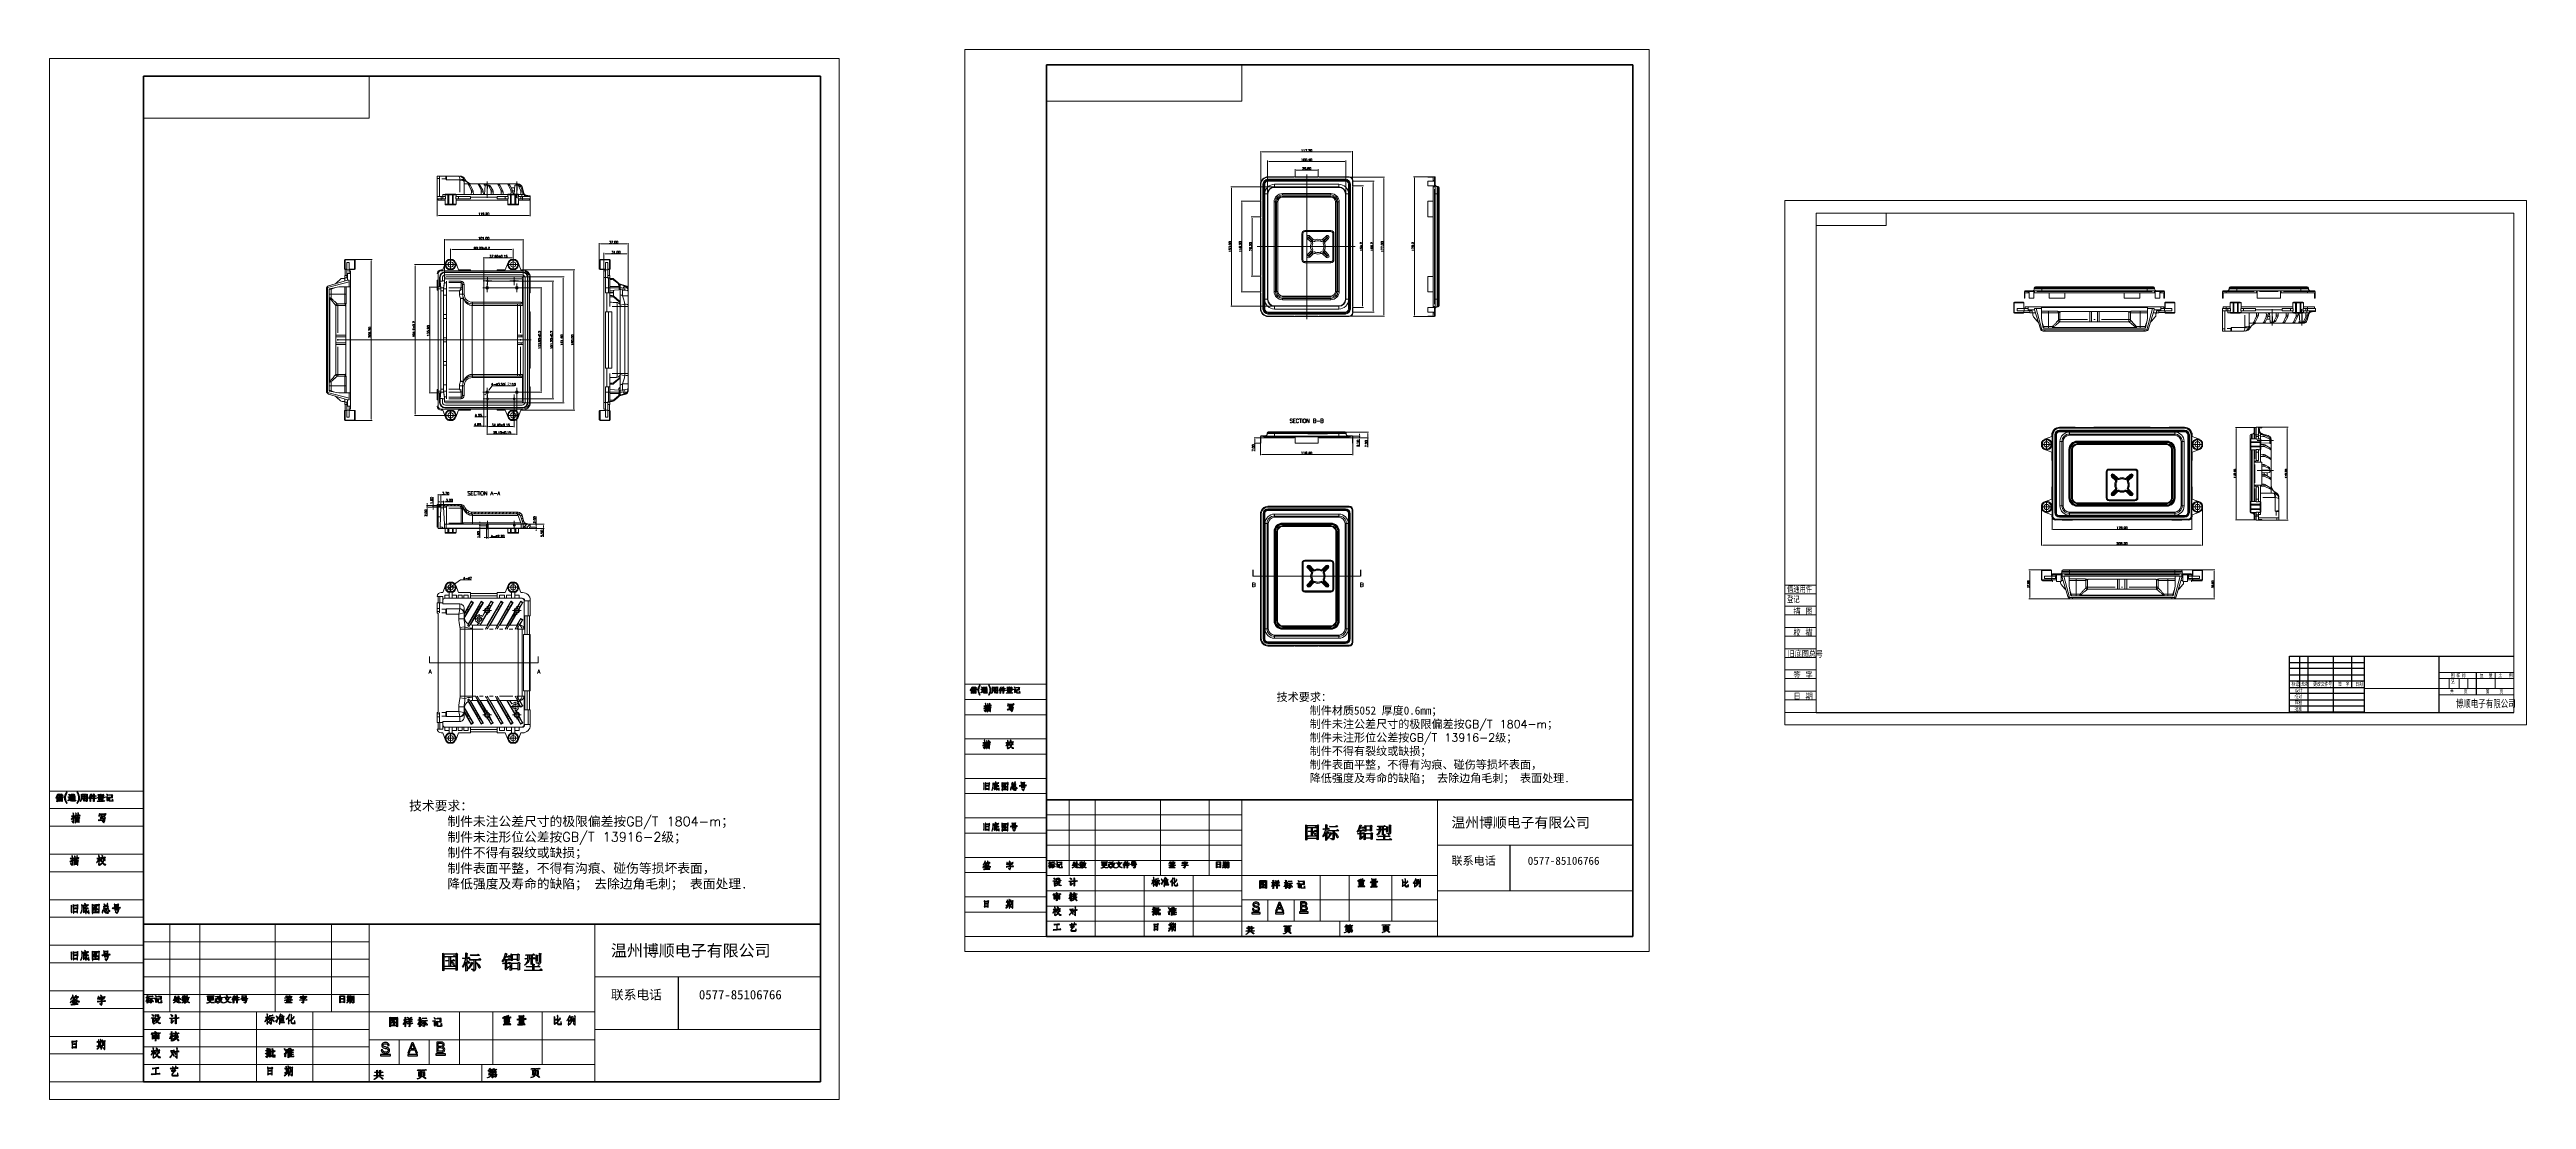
# Model space of a CAD drawing. Header units: millimetres. Extents: x -894 to 2281, y 379 to 1725.
import ezdxf
from ezdxf.lldxf.tags import DXFTag

# ---------------------------------------------------------------- set-up
doc = ezdxf.new("R2010")
doc.units = ezdxf.units.MM
for name, color, linetype, true_color in [('1', 7, 'Continuous', 0xffffff), ('170', 7, 'Continuous', 0xffffff), ('6', 7, 'Continuous', 0xffffff), ('7', 7, 'Continuous', 0xffffff), ('Top', 7, 'Continuous', 0xffffff)]:
    doc.layers.add(name, color=color, linetype=linetype, true_color=true_color)
doc.layers.add('layer 1', color=7, linetype='Continuous')
doc.layers.add('尺寸线层', color=3, linetype='Continuous')
doc.styles.add('chinesef_fs', font='simplex.shx', dxfattribs={"bigfont": 'gbcbig.shx'})
doc.styles.get("Standard").update_dxf_attribs({"font": 'txt', "bigfont": 'gbcbig.shx'})
doc.styles.add('标准', font='txt.shx')
tags = doc.linetypes.add('PHANTOM', pattern=[50.5, 18, -6.5, 6.5, -6.5, 6.5, -6.5]).pattern_tags.tags
tags[14:15] = [DXFTag(74, 4), DXFTag(75, 0), DXFTag(340, '0'), DXFTag(46, 0.0), DXFTag(50, 0.0), DXFTag(44, 0.0), DXFTag(45, 0.0)]
tags[12:13] = [DXFTag(74, 4), DXFTag(75, 0), DXFTag(340, '0'), DXFTag(46, 0.0), DXFTag(50, 0.0), DXFTag(44, 0.0), DXFTag(45, 0.0)]
tags[10:11] = [DXFTag(74, 4), DXFTag(75, 0), DXFTag(340, '0'), DXFTag(46, 0.0), DXFTag(50, 0.0), DXFTag(44, 0.0), DXFTag(45, 0.0)]
tags[8:9] = [DXFTag(74, 4), DXFTag(75, 0), DXFTag(340, '0'), DXFTag(46, 0.0), DXFTag(50, 0.0), DXFTag(44, 0.0), DXFTag(45, 0.0)]
tags[6:7] = [DXFTag(74, 4), DXFTag(75, 0), DXFTag(340, '0'), DXFTag(46, 0.0), DXFTag(50, 0.0), DXFTag(44, 0.0), DXFTag(45, 0.0)]
tags[4:5] = [DXFTag(74, 4), DXFTag(75, 0), DXFTag(340, '0'), DXFTag(46, 0.0), DXFTag(50, 0.0), DXFTag(44, 0.0), DXFTag(45, 0.0)]
doc.dimstyles.get("Standard").update_dxf_attribs({"dimtxt": 3, "dimasz": 1.5, "dimexe": 0.5, "dimexo": 0.05, "dimgap": 0.3, "dimtad": 1, "dimtih": 1, "dimtoh": 1, "dimzin": 0, "dimdsep": 46, "dimtxsty": 'Standard', "dimcen": 0.09, "dimadec": 1, "dimazin": 0, "dimtfac": 1, "dimtmove": 0, "dimatfit": 3, "dimfxl": 1, "dimtolj": 1, "dimtzin": 0, "dimlwd": 13, "dimlwe": 13, "dimarcsym": 0})
doc.dimstyles.new('小粟', dxfattribs={"dimtxt": 2.5, "dimasz": 1.5, "dimexe": 1, "dimexo": 0.05, "dimgap": 0.3, "dimtad": 1, "dimzin": 0, "dimdsep": 46, "dimtxsty": 'Standard', "dimcen": 0.09, "dimadec": 1, "dimazin": 0, "dimtfac": 1, "dimtmove": 0, "dimatfit": 3, "dimfxl": 1, "dimtolj": 1, "dimtzin": 0, "dimlwd": 13, "dimlwe": 13, "dimarcsym": 0})
doc.dimstyles.new('小粟 Standard', dxfattribs={"dimtxt": 3, "dimasz": 1.5, "dimexe": 1, "dimexo": 0.05, "dimgap": 0.3, "dimtad": 1, "dimzin": 0, "dimdsep": 46, "dimtxsty": 'Standard', "dimcen": 0.09, "dimadec": 1, "dimazin": 0, "dimtfac": 1, "dimtmove": 0, "dimatfit": 3, "dimfxl": 1, "dimtolj": 1, "dimtzin": 0, "dimlwd": 13, "dimlwe": 13, "dimarcsym": 0})

# ---------------------------------------------------------------- blocks, each defined once
blk = doc.blocks.new('ASSORTED_DRAFT1')
at = {"color": 32, "lineweight": 18}
blk.add_solid([(287.4, 193.1), (287.9, 189.1), (286.8, 189.1), (287.4, 193.1)], dxfattribs=at)
blk = doc.blocks.new('ASSORTED_DRAFT2')
at = {"color": 32, "lineweight": 18}
blk.add_solid([(426.6, 193.1), (427.1, 189.1), (426, 189.1), (426.6, 193.1)], dxfattribs=at)
blk = doc.blocks.new('*D6')
at = {"layer": 'Defpoints', "color": 0}
for p in [(-333.4, 1419.3), (-333.4, 1285.5), (-264.2, 1285.5)]:
    blk.add_point(p, dxfattribs=at)
at = {"layer": '尺寸线层', "color": 0, "lineweight": 13}
for p, q in [((-333.3, 1419.3), (-263.2, 1419.3)), ((-264.2, 1417.8), (-264.2, 1287)), ((-333.3, 1285.5), (-263.2, 1285.5))]:
    blk.add_line(p, q, dxfattribs=at)
at = {"layer": '尺寸线层', "color": 0}
for points in [[(-264.5, 1417.8), (-264, 1417.8), (-264.2, 1419.3)], [(-264.5, 1287), (-264, 1287), (-264.2, 1285.5)]]:
    blk.add_solid(points, dxfattribs=at)
at = {"layer": '尺寸线层', "color": 0, "insert": (-266, 1352.4), "char_height": 3, "attachment_point": 5, "rotation": 90, "style": '标准'}
blk.add_mtext('\\A1;133.80%%P0.2', dxfattribs=at)
blk = doc.blocks.new('*D7')
at = {"layer": 'Defpoints', "color": 0}
for p in [(-333, 1428), (-333, 1276.8), (-249, 1276.8)]:
    blk.add_point(p, dxfattribs=at)
at = {"layer": '尺寸线层', "color": 0, "lineweight": 13}
for p, q in [((-332.9, 1428), (-248, 1428)), ((-249, 1426.5), (-249, 1278.3)), ((-332.9, 1276.8), (-248, 1276.8))]:
    blk.add_line(p, q, dxfattribs=at)
at = {"layer": '尺寸线层', "color": 0}
for points in [[(-249.2, 1426.5), (-248.7, 1426.5), (-249, 1428)], [(-249.2, 1278.3), (-248.7, 1278.3), (-249, 1276.8)]]:
    blk.add_solid(points, dxfattribs=at)
at = {"layer": '尺寸线层', "color": 0, "insert": (-250.8, 1352.4), "char_height": 3, "attachment_point": 5, "rotation": 90, "style": '标准'}
blk.add_mtext('\\A1;151.20%%P0.2', dxfattribs=at)
blk = doc.blocks.new('*D12')
at = {"layer": 'Defpoints', "color": 0}
for p in [(-300, 1468.2), (-380.2, 1449.1), (-300, 1449.1)]:
    blk.add_point(p, dxfattribs=at)
at = {"layer": '尺寸线层', "color": 0, "lineweight": 13}
for p, q in [((-380.2, 1449.2), (-380.2, 1469.2)), ((-378.7, 1468.2), (-301.5, 1468.2)), ((-300, 1449.2), (-300, 1469.2))]:
    blk.add_line(p, q, dxfattribs=at)
at = {"layer": '尺寸线层', "color": 0}
for points in [[(-378.7, 1468.4), (-378.7, 1467.9), (-380.2, 1468.2)], [(-301.5, 1468.4), (-301.5, 1467.9), (-300, 1468.2)]]:
    blk.add_solid(points, dxfattribs=at)
at = {"layer": '尺寸线层', "color": 0, "insert": (-340.1, 1470), "char_height": 3, "attachment_point": 5, "style": '标准'}
blk.add_mtext('\\A1;80.20%%P0.2', dxfattribs=at)
blk = doc.blocks.new('*D15')
at = {"layer": 'Defpoints', "color": 0}
for p in [(-333.4, 1285.5), (-295.3, 1285.5), (-295.3, 1231.7)]:
    blk.add_point(p, dxfattribs=at)
at = {"layer": '尺寸线层', "color": 0, "lineweight": 13}
for p, q in [((-333.4, 1285.5), (-333.4, 1230.7)), ((-295.3, 1285.5), (-295.3, 1230.7)), ((-331.9, 1231.7), (-296.8, 1231.7))]:
    blk.add_line(p, q, dxfattribs=at)
at = {"layer": '尺寸线层', "color": 0}
for points in [[(-331.9, 1231.9), (-331.9, 1231.4), (-333.4, 1231.7)], [(-296.8, 1231.9), (-296.8, 1231.4), (-295.3, 1231.7)]]:
    blk.add_solid(points, dxfattribs=at)
at = {"layer": '尺寸线层', "color": 0, "insert": (-314.3, 1233.5), "char_height": 3, "attachment_point": 5, "style": '标准'}
blk.add_mtext('\\A1;38.10%%P0.15', dxfattribs=at)
blk = doc.blocks.new('*D16')
at = {"layer": 'Defpoints', "color": 0}
for p in [(-333, 1276.8), (-298.6, 1276.8), (-298.6, 1241.5)]:
    blk.add_point(p, dxfattribs=at)
at = {"layer": '尺寸线层', "color": 0, "lineweight": 13}
for p, q in [((-333, 1276.8), (-333, 1240.5)), ((-298.6, 1276.8), (-298.6, 1240.5)), ((-331.5, 1241.5), (-300.1, 1241.5))]:
    blk.add_line(p, q, dxfattribs=at)
at = {"layer": '尺寸线层', "color": 0}
for points in [[(-331.5, 1241.8), (-331.5, 1241.3), (-333, 1241.5)], [(-300.1, 1241.8), (-300.1, 1241.3), (-298.6, 1241.5)]]:
    blk.add_solid(points, dxfattribs=at)
at = {"layer": '尺寸线层', "color": 0, "insert": (-315.8, 1243.3), "char_height": 3, "attachment_point": 5, "style": '标准'}
blk.add_mtext('\\A1;34.40%%P0.15', dxfattribs=at)
blk = doc.blocks.new('*D20')
at = {"layer": 'Defpoints', "color": 0}
for p in [(-380.2, 1449.1), (-425.4, 1255.7), (-380.2, 1255.7)]:
    blk.add_point(p, dxfattribs=at)
at = {"layer": '尺寸线层', "color": 0, "lineweight": 13}
for p, q in [((-380.3, 1449.1), (-426.4, 1449.1)), ((-425.4, 1447.6), (-425.4, 1257.2)), ((-380.3, 1255.7), (-426.4, 1255.7))]:
    blk.add_line(p, q, dxfattribs=at)
at = {"layer": '尺寸线层', "color": 0}
for points in [[(-425.7, 1447.6), (-425.2, 1447.6), (-425.4, 1449.1)], [(-425.7, 1257.2), (-425.2, 1257.2), (-425.4, 1255.7)]]:
    blk.add_solid(points, dxfattribs=at)
at = {"layer": '尺寸线层', "color": 0, "insert": (-427.2, 1366.1), "char_height": 3, "attachment_point": 5, "rotation": 90, "style": '标准'}
blk.add_mtext('\\A1;194.6%%P0.2', dxfattribs=at)
blk = doc.blocks.new('*D21')
at = {"layer": 'Defpoints', "color": 0}
for p in [(-503.4, 1455.5), (-503.4, 1249.3), (-481.9, 1249.3)]:
    blk.add_point(p, dxfattribs=at)
at = {"layer": '尺寸线层', "color": 0, "lineweight": 13}
for p, q in [((-503.3, 1455.5), (-480.9, 1455.5)), ((-481.9, 1454), (-481.9, 1250.8)), ((-503.3, 1249.3), (-480.9, 1249.3))]:
    blk.add_line(p, q, dxfattribs=at)
at = {"layer": '尺寸线层', "color": 0}
for points in [[(-482.2, 1454), (-481.7, 1454), (-481.9, 1455.5)], [(-482.2, 1250.8), (-481.7, 1250.8), (-481.9, 1249.3)]]:
    blk.add_solid(points, dxfattribs=at)
at = {"layer": '尺寸线层', "color": 0, "insert": (-483.7, 1362.1), "char_height": 3, "attachment_point": 5, "rotation": 90, "style": '标准'}
blk.add_mtext('\\A1;206.20', dxfattribs=at)
blk = doc.blocks.new('*D22')
at = {"layer": 'Defpoints', "color": 0}
for p in [(-152.7, 1463), (-183.7, 1441.2), (-152.7, 1414.9)]:
    blk.add_point(p, dxfattribs=at)
at = {"layer": '尺寸线层', "color": 0, "lineweight": 13}
for p, q in [((-183.7, 1441.3), (-183.7, 1464)), ((-182.2, 1463), (-154.2, 1463)), ((-152.7, 1414.9), (-152.7, 1464))]:
    blk.add_line(p, q, dxfattribs=at)
at = {"layer": '尺寸线层', "color": 0}
for points in [[(-182.2, 1463.2), (-182.2, 1462.7), (-183.7, 1463)], [(-154.2, 1463.2), (-154.2, 1462.7), (-152.7, 1463)]]:
    blk.add_solid(points, dxfattribs=at)
at = {"layer": '尺寸线层', "color": 0, "insert": (-168.2, 1464.8), "char_height": 3, "attachment_point": 5, "style": '标准'}
blk.add_mtext('\\A1;31.00', dxfattribs=at)
blk = doc.blocks.new('*D23')
at = {"layer": 'Defpoints', "color": 0}
for p in [(-189.7, 1475.7), (-189.7, 1454.4), (-152.7, 1414.9)]:
    blk.add_point(p, dxfattribs=at)
at = {"layer": '尺寸线层', "color": 0, "lineweight": 13}
for p, q in [((-189.7, 1454.5), (-189.7, 1476.7)), ((-154.2, 1475.7), (-188.2, 1475.7)), ((-152.7, 1414.9), (-152.7, 1476.7))]:
    blk.add_line(p, q, dxfattribs=at)
at = {"layer": '尺寸线层', "color": 0}
for points in [[(-188.2, 1475.9), (-188.2, 1475.4), (-189.7, 1475.7)], [(-154.2, 1475.9), (-154.2, 1475.4), (-152.7, 1475.7)]]:
    blk.add_solid(points, dxfattribs=at)
at = {"layer": '尺寸线层', "color": 0, "insert": (-171.2, 1477.5), "char_height": 3, "attachment_point": 5, "style": '标准'}
blk.add_mtext('\\A1;37.00', dxfattribs=at)
blk = doc.blocks.new('*D24')
at = {"layer": 'Defpoints', "color": 0}
for p in [(-397.2, 1533.5), (-278, 1533.5), (-278, 1512.1)]:
    blk.add_point(p, dxfattribs=at)
at = {"layer": '尺寸线层', "color": 0, "lineweight": 13}
for p, q in [((-397.2, 1533.4), (-397.2, 1511.1)), ((-278, 1533.4), (-278, 1511.1)), ((-395.7, 1512.1), (-279.5, 1512.1))]:
    blk.add_line(p, q, dxfattribs=at)
at = {"layer": '尺寸线层', "color": 0}
for points in [[(-395.7, 1512.4), (-395.7, 1511.9), (-397.2, 1512.1)], [(-279.5, 1512.4), (-279.5, 1511.9), (-278, 1512.1)]]:
    blk.add_solid(points, dxfattribs=at)
at = {"layer": '尺寸线层', "color": 0, "insert": (-337.6, 1513.9), "char_height": 3, "attachment_point": 5, "style": '标准'}
blk.add_mtext('\\A1;119.20', dxfattribs=at)
blk = doc.blocks.new('*D26')
at = {"layer": 'Defpoints', "color": 0}
for p in [(-278, 1112.6), (-270.5, 1112.6), (-279.2, 1110.6)]:
    blk.add_point(p, dxfattribs=at)
at = {"layer": '尺寸线层', "color": 0, "lineweight": 13}
for p, q in [((-278, 1112.6), (-269.5, 1112.6)), ((-270.5, 1114.1), (-270.5, 1126.1)), ((-270.5, 1110.6), (-270.5, 1112.6)), ((-279.2, 1110.6), (-269.5, 1110.6)), ((-270.5, 1109.1), (-270.5, 1107.6))]:
    blk.add_line(p, q, dxfattribs=at)
at = {"layer": '尺寸线层', "color": 0}
for points in [[(-270.7, 1114.1), (-270.2, 1114.1), (-270.5, 1112.6)], [(-270.7, 1109.1), (-270.2, 1109.1), (-270.5, 1110.6)]]:
    blk.add_solid(points, dxfattribs=at)
at = {"layer": '尺寸线层', "color": 0, "insert": (-272.3, 1121.8), "char_height": 3, "attachment_point": 5, "rotation": 90, "style": '标准'}
blk.add_mtext('\\A1;2.00', dxfattribs=at)
blk = doc.blocks.new('*D27')
at = {"layer": 'Defpoints', "color": 0}
for p in [(-402.6, 1139.6), (-396.2, 1138), (-385.6, 1139.6)]:
    blk.add_point(p, dxfattribs=at)
at = {"layer": '尺寸线层', "color": 0, "lineweight": 13}
for p, q in [((-402.6, 1141.1), (-402.6, 1150.7)), ((-385.7, 1139.6), (-403.6, 1139.6)), ((-396.3, 1138), (-403.6, 1138)), ((-402.6, 1138), (-402.6, 1139.6)), ((-402.6, 1136.5), (-402.6, 1135))]:
    blk.add_line(p, q, dxfattribs=at)
at = {"layer": '尺寸线层', "color": 0}
for points in [[(-402.9, 1141.1), (-402.4, 1141.1), (-402.6, 1139.6)], [(-402.9, 1136.5), (-402.4, 1136.5), (-402.6, 1138)]]:
    blk.add_solid(points, dxfattribs=at)
at = {"layer": '尺寸线层', "color": 0, "insert": (-404.4, 1146.6), "char_height": 3, "attachment_point": 5, "rotation": 90, "style": '标准'}
blk.add_mtext('\\A1;1.60', dxfattribs=at)
blk = doc.blocks.new('*D28')
at = {"layer": 'Defpoints', "color": 0}
for p in [(-410.1, 1138), (-396.2, 1138), (-392.5, 1140)]:
    blk.add_point(p, dxfattribs=at)
at = {"layer": '尺寸线层', "color": 0, "lineweight": 13}
for p, q in [((-410.1, 1141.5), (-410.1, 1143)), ((-392.6, 1140), (-411.1, 1140)), ((-396.3, 1138), (-411.1, 1138)), ((-410.1, 1140), (-410.1, 1138)), ((-410.1, 1136.5), (-410.1, 1126.4))]:
    blk.add_line(p, q, dxfattribs=at)
at = {"layer": '尺寸线层', "color": 0}
for points in [[(-410.3, 1141.5), (-409.8, 1141.5), (-410.1, 1140)], [(-410.3, 1136.5), (-409.8, 1136.5), (-410.1, 1138)]]:
    blk.add_solid(points, dxfattribs=at)
at = {"layer": '尺寸线层', "color": 0, "insert": (-411.9, 1130.7), "char_height": 3, "attachment_point": 5, "rotation": 90, "style": '标准'}
blk.add_mtext('\\A1;2.00', dxfattribs=at)
blk = doc.blocks.new('*D29')
at = {"layer": 'Defpoints', "color": 0}
for p in [(-392.5, 1153.9), (-396.2, 1141.6), (-392.5, 1140)]:
    blk.add_point(p, dxfattribs=at)
at = {"layer": '尺寸线层', "color": 0, "lineweight": 13}
for p, q in [((-396.2, 1141.6), (-396.2, 1154.9)), ((-394.7, 1153.9), (-394, 1153.9)), ((-392.5, 1140), (-392.5, 1154.9)), ((-392.5, 1153.9), (-381.9, 1153.9))]:
    blk.add_line(p, q, dxfattribs=at)
at = {"layer": '尺寸线层', "color": 0}
for points in [[(-394.7, 1154.1), (-394.7, 1153.6), (-396.2, 1153.9)], [(-394, 1154.1), (-394, 1153.6), (-392.5, 1153.9)]]:
    blk.add_solid(points, dxfattribs=at)
at = {"layer": '尺寸线层', "color": 0, "insert": (-386.5, 1155.7), "char_height": 3, "attachment_point": 5, "style": '标准'}
blk.add_mtext('\\A1;3.70', dxfattribs=at)
blk = doc.blocks.new('*D30')
at = {"layer": 'Defpoints', "color": 0}
for p in [(-389.3, 1145.1), (-392.5, 1140), (-389.3, 1140)]:
    blk.add_point(p, dxfattribs=at)
at = {"layer": '尺寸线层', "color": 0, "lineweight": 13}
for p, q in [((-394, 1145.1), (-395.5, 1145.1)), ((-392.5, 1140), (-392.5, 1146.1)), ((-392.5, 1145.1), (-389.3, 1145.1)), ((-389.3, 1140), (-389.3, 1146.1)), ((-387.8, 1145.1), (-377.2, 1145.1))]:
    blk.add_line(p, q, dxfattribs=at)
at = {"layer": '尺寸线层', "color": 0}
for points in [[(-394, 1145.3), (-394, 1144.8), (-392.5, 1145.1)], [(-387.8, 1145.3), (-387.8, 1144.8), (-389.3, 1145.1)]]:
    blk.add_solid(points, dxfattribs=at)
at = {"layer": '尺寸线层', "color": 0, "insert": (-381.8, 1146.9), "char_height": 3, "attachment_point": 5, "style": '标准'}
blk.add_mtext('\\A1;3.20', dxfattribs=at)
blk = doc.blocks.new('*D31')
at = {"layer": 'Defpoints', "color": 0}
for p in [(-342.5, 1116.1), (-334.1, 1116.1), (-334.1, 1114.3)]:
    blk.add_point(p, dxfattribs=at)
at = {"layer": '尺寸线层', "color": 0, "lineweight": 13}
for p, q in [((-334.1, 1116.1), (-343.5, 1116.1)), ((-334.1, 1114.3), (-343.5, 1114.3)), ((-342.5, 1117.6), (-342.5, 1119.1)), ((-342.5, 1116.1), (-342.5, 1114.3)), ((-342.5, 1112.8), (-342.5, 1098.8))]:
    blk.add_line(p, q, dxfattribs=at)
at = {"layer": '尺寸线层', "color": 0}
for points in [[(-342.7, 1117.6), (-342.2, 1117.6), (-342.5, 1116.1)], [(-342.7, 1112.8), (-342.2, 1112.8), (-342.5, 1114.3)]]:
    blk.add_solid(points, dxfattribs=at)
at = {"layer": '尺寸线层', "color": 0, "insert": (-344.3, 1102.9), "char_height": 3, "attachment_point": 5, "rotation": 90, "style": '标准'}
blk.add_mtext('\\A1;1.80', dxfattribs=at)
blk = doc.blocks.new('*D32')
at = {"layer": 'Defpoints', "color": 0}
for p in [(-334.5, 1284.2), (-332.3, 1286.9)]:
    blk.add_point(p, dxfattribs=at)
at = {"layer": '尺寸线层', "color": 0, "lineweight": 13}
for p, q in [((-335.4, 1283), (-336.4, 1281.9)), ((-334.5, 1284.2), (-332.3, 1286.9)), ((-326.9, 1293.5), (-331.3, 1288.1)), ((-298.1, 1293.5), (-326.9, 1293.5))]:
    blk.add_line(p, q, dxfattribs=at)
at = {"layer": '尺寸线层', "color": 0}
for points in [[(-335.6, 1283.2), (-335.2, 1282.9), (-334.5, 1284.2)], [(-331.5, 1288.2), (-331.1, 1287.9), (-332.3, 1286.9)]]:
    blk.add_solid(points, dxfattribs=at)
at = {"layer": '尺寸线层', "color": 0, "insert": (-312.4, 1295.4), "char_height": 3, "attachment_point": 5, "style": '标准'}
blk.add_mtext('\\A1;4-∅3.50{\\Ftxt,gbcbig|c134;孔深为}10', dxfattribs=at)
blk = doc.blocks.new('*D33')
at = {"layer": 'Defpoints', "color": 0}
for p in [(-334.1, 1114.3), (-331.9, 1114.3), (-331.9, 1099)]:
    blk.add_point(p, dxfattribs=at)
at = {"layer": '尺寸线层', "color": 0, "lineweight": 13}
for p, q in [((-334.1, 1114.2), (-334.1, 1098)), ((-331.9, 1114.2), (-331.9, 1098)), ((-335.6, 1099), (-337.1, 1099)), ((-334.1, 1099), (-331.9, 1099)), ((-330.4, 1099), (-310.8, 1099))]:
    blk.add_line(p, q, dxfattribs=at)
at = {"layer": '尺寸线层', "color": 0}
for points in [[(-335.6, 1099.3), (-335.6, 1098.8), (-334.1, 1099)], [(-330.4, 1099.3), (-330.4, 1098.8), (-331.9, 1099)]]:
    blk.add_solid(points, dxfattribs=at)
at = {"layer": '尺寸线层', "color": 0, "insert": (-319.8, 1100.8), "char_height": 3, "attachment_point": 5, "style": '标准'}
blk.add_mtext('\\A1;4-%%C2.20', dxfattribs=at)
blk = doc.blocks.new('*D34')
at = {"layer": 'Defpoints', "color": 0}
for p in [(-382.9, 1033.3), (-377.5, 1037.4)]:
    blk.add_point(p, dxfattribs=at)
at = {"layer": '尺寸线层', "color": 0, "lineweight": 13}
for p, q in [((-384.1, 1032.3), (-385.3, 1031.4)), ((-382.9, 1033.3), (-377.5, 1037.4)), ((-367.7, 1044.9), (-376.3, 1038.3)), ((-353.2, 1044.9), (-367.7, 1044.9))]:
    blk.add_line(p, q, dxfattribs=at)
at = {"layer": '尺寸线层', "color": 0}
for points in [[(-384.3, 1032.5), (-384, 1032.2), (-382.9, 1033.3)], [(-376.5, 1038.5), (-376.2, 1038.1), (-377.5, 1037.4)]]:
    blk.add_solid(points, dxfattribs=at)
at = {"layer": '尺寸线层', "color": 0, "insert": (-358.7, 1046.7), "char_height": 3, "attachment_point": 5, "style": '标准'}
blk.add_mtext('\\A1;4-%%C7', dxfattribs=at)
blk = doc.blocks.new('*D35')
at = {"layer": 'Defpoints', "color": 0}
for p in [(-288, 1442.4), (-288, 1262.4), (-222.1, 1262.4)]:
    blk.add_point(p, dxfattribs=at)
at = {"layer": '尺寸线层', "color": 0, "lineweight": 13}
for p, q in [((-288, 1442.4), (-221.1, 1442.4)), ((-222.1, 1440.9), (-222.1, 1263.9)), ((-288, 1262.4), (-221.1, 1262.4))]:
    blk.add_line(p, q, dxfattribs=at)
at = {"layer": '尺寸线层', "color": 0}
for points in [[(-222.3, 1440.9), (-221.8, 1440.9), (-222.1, 1442.4)], [(-222.3, 1263.9), (-221.8, 1263.9), (-222.1, 1262.4)]]:
    blk.add_solid(points, dxfattribs=at)
at = {"layer": '尺寸线层', "color": 0, "insert": (-223.9, 1352.4), "char_height": 3, "attachment_point": 5, "rotation": 90}
blk.add_mtext('\\A1;180.00', dxfattribs=at)
blk = doc.blocks.new('*D36')
at = {"layer": 'Defpoints', "color": 0}
for p in [(776.3, 1549.9), (776.3, 1394.2), (788.8, 1394.2)]:
    blk.add_point(p, dxfattribs=at)
at = {"layer": '尺寸线层', "color": 0, "lineweight": 13}
for p, q in [((776.3, 1549.9), (789.8, 1549.9)), ((788.8, 1548.4), (788.8, 1395.7)), ((776.3, 1394.2), (789.8, 1394.2))]:
    blk.add_line(p, q, dxfattribs=at)
at = {"layer": '尺寸线层', "color": 0}
for points in [[(788.6, 1548.4), (789.1, 1548.4), (788.8, 1549.9)], [(788.6, 1395.7), (789.1, 1395.7), (788.8, 1394.2)]]:
    blk.add_solid(points, dxfattribs=at)
at = {"layer": '尺寸线层', "color": 0, "insert": (787, 1472.1), "char_height": 3, "attachment_point": 5, "rotation": 90, "style": '标准'}
blk.add_mtext('\\A1;154.2', dxfattribs=at)
blk = doc.blocks.new('*D37')
at = {"layer": 'Defpoints', "color": 0}
for p in [(776.3, 1555.9), (776.3, 1388.2), (802.4, 1388.2)]:
    blk.add_point(p, dxfattribs=at)
at = {"layer": '尺寸线层', "color": 0, "lineweight": 13}
for p, q in [((776.3, 1555.9), (803.4, 1555.9)), ((802.4, 1554.4), (802.4, 1389.7)), ((776.3, 1388.2), (803.4, 1388.2))]:
    blk.add_line(p, q, dxfattribs=at)
at = {"layer": '尺寸线层', "color": 0}
for points in [[(802.1, 1554.4), (802.6, 1554.4), (802.4, 1555.9)], [(802.1, 1389.7), (802.6, 1389.7), (802.4, 1388.2)]]:
    blk.add_solid(points, dxfattribs=at)
at = {"layer": '尺寸线层', "color": 0, "insert": (800.6, 1472.1), "char_height": 3, "attachment_point": 5, "rotation": 90, "style": '标准'}
blk.add_mtext('\\A1;166.2', dxfattribs=at)
blk = doc.blocks.new('*D38')
at = {"layer": 'Defpoints', "color": 0}
for p in [(657.9, 1510.2), (647, 1434), (657.9, 1434)]:
    blk.add_point(p, dxfattribs=at)
at = {"layer": '尺寸线层', "color": 0, "lineweight": 13}
for p, q in [((657.8, 1510.2), (646, 1510.2)), ((647, 1508.7), (647, 1435.5)), ((657.8, 1434), (646, 1434))]:
    blk.add_line(p, q, dxfattribs=at)
at = {"layer": '尺寸线层', "color": 0}
for points in [[(646.7, 1508.7), (647.2, 1508.7), (647, 1510.2)], [(646.7, 1435.5), (647.2, 1435.5), (647, 1434)]]:
    blk.add_solid(points, dxfattribs=at)
at = {"layer": '尺寸线层', "color": 0, "insert": (645.2, 1472.1), "char_height": 3, "attachment_point": 5, "rotation": 90, "style": '标准'}
blk.add_mtext('\\A1;76.20', dxfattribs=at)
blk = doc.blocks.new('*D39')
at = {"layer": 'Defpoints', "color": 0}
for p in [(657.9, 1530.2), (633.9, 1414), (657.9, 1414)]:
    blk.add_point(p, dxfattribs=at)
at = {"layer": '尺寸线层', "color": 0, "lineweight": 13}
for p, q in [((657.8, 1530.2), (632.9, 1530.2)), ((633.9, 1528.7), (633.9, 1415.5)), ((657.8, 1414), (632.9, 1414))]:
    blk.add_line(p, q, dxfattribs=at)
at = {"layer": '尺寸线层', "color": 0}
for points in [[(633.6, 1528.7), (634.1, 1528.7), (633.9, 1530.2)], [(633.6, 1415.5), (634.1, 1415.5), (633.9, 1414)]]:
    blk.add_solid(points, dxfattribs=at)
at = {"layer": '尺寸线层', "color": 0, "insert": (632.1, 1472.1), "char_height": 3, "attachment_point": 5, "rotation": 90, "style": '标准'}
blk.add_mtext('\\A1;116.20', dxfattribs=at)
blk = doc.blocks.new('*D40')
at = {"layer": 'Defpoints', "color": 0}
for p in [(702.2, 1561.7), (732, 1570.3), (732, 1561.7)]:
    blk.add_point(p, dxfattribs=at)
at = {"layer": '尺寸线层', "color": 0, "lineweight": 13}
for p, q in [((702.2, 1561.7), (702.2, 1571.3)), ((703.7, 1570.3), (730.5, 1570.3)), ((732, 1561.7), (732, 1571.3))]:
    blk.add_line(p, q, dxfattribs=at)
at = {"layer": '尺寸线层', "color": 0}
for points in [[(703.7, 1570.5), (703.7, 1570), (702.2, 1570.3)], [(730.5, 1570.5), (730.5, 1570), (732, 1570.3)]]:
    blk.add_solid(points, dxfattribs=at)
at = {"layer": '尺寸线层', "color": 0, "insert": (717.1, 1572.1), "char_height": 3, "attachment_point": 5, "style": '标准'}
blk.add_mtext('\\A1;29.80', dxfattribs=at)
blk = doc.blocks.new('*D41')
at = {"layer": 'Defpoints', "color": 0}
for p in [(675.9, 1548.6), (620.8, 1395.6), (675.9, 1395.6)]:
    blk.add_point(p, dxfattribs=at)
at = {"layer": '尺寸线层', "color": 0, "lineweight": 13}
for p, q in [((675.8, 1548.6), (619.8, 1548.6)), ((620.8, 1547.1), (620.8, 1397.1)), ((675.8, 1395.6), (619.8, 1395.6))]:
    blk.add_line(p, q, dxfattribs=at)
at = {"layer": '尺寸线层', "color": 0}
for points in [[(620.5, 1547.1), (621, 1547.1), (620.8, 1548.6)], [(620.5, 1397.1), (621, 1397.1), (620.8, 1395.6)]]:
    blk.add_solid(points, dxfattribs=at)
at = {"layer": '尺寸线层', "color": 0, "insert": (619, 1472.1), "char_height": 3, "attachment_point": 5, "rotation": 90, "style": '标准'}
blk.add_mtext('\\A1;153.00', dxfattribs=at)
blk = doc.blocks.new('*D42')
at = {"layer": 'Defpoints', "color": 0}
for p in [(771.7, 1561.1), (771.7, 1383.1), (815.8, 1383.1)]:
    blk.add_point(p, dxfattribs=at)
at = {"layer": '尺寸线层', "color": 0, "lineweight": 13}
for p, q in [((771.7, 1561.1), (816.8, 1561.1)), ((815.8, 1559.6), (815.8, 1384.6)), ((771.7, 1383.1), (816.8, 1383.1))]:
    blk.add_line(p, q, dxfattribs=at)
at = {"layer": '尺寸线层', "color": 0}
for points in [[(815.6, 1559.6), (816.1, 1559.6), (815.8, 1561.1)], [(815.6, 1384.6), (816.1, 1384.6), (815.8, 1383.1)]]:
    blk.add_solid(points, dxfattribs=at)
at = {"layer": '尺寸线层', "color": 0, "insert": (814, 1472.1), "char_height": 3, "attachment_point": 5, "rotation": 90, "style": '标准'}
blk.add_mtext('\\A1;177.00', dxfattribs=at)
blk = doc.blocks.new('*D44')
at = {"layer": 'Defpoints', "color": 0}
for p in [(775.7, 1229), (775.7, 1226.9), (784.8, 1226.9)]:
    blk.add_point(p, dxfattribs=at)
at = {"layer": '尺寸线层', "color": 0, "lineweight": 13}
for p, q in [((775.7, 1229), (785.8, 1229)), ((775.7, 1226.9), (785.8, 1226.9)), ((784.8, 1230.5), (784.8, 1232)), ((784.8, 1229), (784.8, 1226.9)), ((784.8, 1225.4), (784.8, 1215.8))]:
    blk.add_line(p, q, dxfattribs=at)
at = {"layer": '尺寸线层', "color": 0}
for points in [[(784.5, 1230.5), (785, 1230.5), (784.8, 1229)], [(784.5, 1225.4), (785, 1225.4), (784.8, 1226.9)]]:
    blk.add_solid(points, dxfattribs=at)
at = {"layer": '尺寸线层', "color": 0, "insert": (783, 1219.9), "char_height": 3, "attachment_point": 5, "rotation": 90, "style": '标准'}
blk.add_mtext('\\A1;2.10', dxfattribs=at)
blk = doc.blocks.new('*D45')
at = {"layer": 'Defpoints', "color": 0}
for p in [(766.8, 1234.1), (775.7, 1226.9), (795.3, 1226.9)]:
    blk.add_point(p, dxfattribs=at)
at = {"layer": '尺寸线层', "color": 0, "lineweight": 13}
for p, q in [((766.8, 1234.1), (796.3, 1234.1)), ((775.7, 1226.9), (796.3, 1226.9)), ((795.3, 1232.6), (795.3, 1228.4)), ((795.3, 1226.9), (795.3, 1214.8))]:
    blk.add_line(p, q, dxfattribs=at)
at = {"layer": '尺寸线层', "color": 0}
for points in [[(795.1, 1232.6), (795.6, 1232.6), (795.3, 1234.1)], [(795.1, 1228.4), (795.6, 1228.4), (795.3, 1226.9)]]:
    blk.add_solid(points, dxfattribs=at)
at = {"layer": '尺寸线层', "color": 0, "insert": (793.5, 1219.4), "char_height": 3, "attachment_point": 5, "rotation": 90, "style": '标准'}
blk.add_mtext('\\A1;7.20', dxfattribs=at)
blk = doc.blocks.new('*D46')
at = {"layer": 'Defpoints', "color": 0}
for p in [(872.2, 1561.7), (855.2, 1382.5), (872.2, 1382.5)]:
    blk.add_point(p, dxfattribs=at)
at = {"layer": '尺寸线层', "color": 0, "lineweight": 13}
for p, q in [((872.2, 1561.7), (854.2, 1561.7)), ((855.2, 1560.2), (855.2, 1384)), ((872.2, 1382.5), (854.2, 1382.5))]:
    blk.add_line(p, q, dxfattribs=at)
at = {"layer": '尺寸线层', "color": 0}
for points in [[(854.9, 1560.2), (855.4, 1560.2), (855.2, 1561.7)], [(854.9, 1384), (855.4, 1384), (855.2, 1382.5)]]:
    blk.add_solid(points, dxfattribs=at)
at = {"layer": '尺寸线层', "color": 0, "insert": (853.4, 1472.1), "char_height": 3, "attachment_point": 5, "rotation": 90, "style": '标准'}
blk.add_mtext('\\A1;178.2', dxfattribs=at)
blk = doc.blocks.new('*D47')
at = {"layer": 'Defpoints', "color": 0}
for p in [(767.3, 1581.4), (666.9, 1539.6), (767.3, 1539.6)]:
    blk.add_point(p, dxfattribs=at)
at = {"layer": '尺寸线层', "color": 0, "lineweight": 13}
for p, q in [((666.9, 1539.6), (666.9, 1582.4)), ((668.4, 1581.4), (765.8, 1581.4)), ((767.3, 1539.6), (767.3, 1582.4))]:
    blk.add_line(p, q, dxfattribs=at)
at = {"layer": '尺寸线层', "color": 0}
for points in [[(668.4, 1581.7), (668.4, 1581.2), (666.9, 1581.4)], [(765.8, 1581.7), (765.8, 1581.2), (767.3, 1581.4)]]:
    blk.add_solid(points, dxfattribs=at)
at = {"layer": '尺寸线层', "color": 0, "insert": (717.1, 1583.2), "char_height": 3, "attachment_point": 5, "style": '标准'}
blk.add_mtext('\\A1;100.40', dxfattribs=at)
blk = doc.blocks.new('*D49')
at = {"layer": 'Defpoints', "color": 0}
for p in [(775.7, 1593.5), (775.7, 1555.9), (658.5, 1552.1)]:
    blk.add_point(p, dxfattribs=at)
at = {"layer": '尺寸线层', "color": 0, "lineweight": 13}
for p, q in [((658.5, 1552.1), (658.5, 1594.5)), ((660, 1593.5), (774.2, 1593.5)), ((775.7, 1555.9), (775.7, 1594.5))]:
    blk.add_line(p, q, dxfattribs=at)
at = {"layer": '尺寸线层', "color": 0}
for points in [[(660, 1593.8), (660, 1593.3), (658.5, 1593.5)], [(774.2, 1593.8), (774.2, 1593.3), (775.7, 1593.5)]]:
    blk.add_solid(points, dxfattribs=at)
at = {"layer": '尺寸线层', "color": 0, "insert": (717.1, 1595.3), "char_height": 3, "attachment_point": 5}
blk.add_mtext('\\A1;117.20', dxfattribs=at)
blk = doc.blocks.new('*D56')
at = {"layer": 'Defpoints', "color": 0}
for p in [(657.9, 1219.9), (776.3, 1219.9), (776.3, 1205.6), (1672.5, 1126.4), (1851.7, 1126.4), (1851.7, 1109.5)]:
    blk.add_point(p, dxfattribs=at)
at = {"layer": '尺寸线层', "color": 0, "lineweight": 13}
for p, q in [((657.9, 1219.9), (657.9, 1204.6)), ((776.3, 1219.9), (776.3, 1204.6)), ((659.4, 1205.6), (774.8, 1205.6)), ((1672.5, 1126.3), (1672.5, 1109)), ((1851.7, 1126.3), (1851.7, 1109)), ((1674, 1109.5), (1850.2, 1109.5))]:
    blk.add_line(p, q, dxfattribs=at)
at = {"layer": '尺寸线层', "color": 0}
for points in [[(659.4, 1205.8), (659.4, 1205.3), (657.9, 1205.6)], [(774.8, 1205.8), (774.8, 1205.3), (776.3, 1205.6)], [(1674, 1109.8), (1674, 1109.3), (1672.5, 1109.5)], [(1850.2, 1109.8), (1850.2, 1109.3), (1851.7, 1109.5)]]:
    blk.add_solid(points, dxfattribs=at)
at = {"layer": '尺寸线层', "color": 0, "insert": (717.1, 1207.4), "char_height": 3, "attachment_point": 5}
blk.add_mtext('\\A1;118.40', dxfattribs=at)
at = {"layer": '尺寸线层', "color": 0, "lineweight": -3, "insert": (1762.1, 1111.3), "char_height": 3, "attachment_point": 5, "style": '标准'}
blk.add_mtext('\\A1;178.20', dxfattribs=at)
blk = doc.blocks.new('*D57')
at = {"layer": 'Defpoints', "color": 0}
for p in [(-396.1, 1420.3), (-406.8, 1284.5), (-396.1, 1284.5), (1659, 1138.4), (1865.2, 1138.4), (1865.2, 1089.4)]:
    blk.add_point(p, dxfattribs=at)
at = {"layer": '尺寸线层', "color": 0, "lineweight": 13}
for p, q in [((-396.2, 1420.3), (-407.8, 1420.3)), ((-406.8, 1418.8), (-406.8, 1286)), ((-396.2, 1284.5), (-407.8, 1284.5)), ((1659, 1138.3), (1659, 1088.9)), ((1865.2, 1138.3), (1865.2, 1088.9)), ((1660.5, 1089.4), (1863.7, 1089.4))]:
    blk.add_line(p, q, dxfattribs=at)
at = {"layer": '尺寸线层', "color": 0}
for points in [[(-407.1, 1418.8), (-406.6, 1418.8), (-406.8, 1420.3)], [(-407.1, 1286), (-406.6, 1286), (-406.8, 1284.5)], [(1660.5, 1089.7), (1660.5, 1089.2), (1659, 1089.4)], [(1863.7, 1089.7), (1863.7, 1089.2), (1865.2, 1089.4)]]:
    blk.add_solid(points, dxfattribs=at)
at = {"layer": '尺寸线层', "color": 0, "insert": (-408.6, 1364.2), "char_height": 3, "attachment_point": 5, "rotation": 90}
blk.add_mtext('\\A1;135.80', dxfattribs=at)
at = {"layer": '尺寸线层', "color": 0, "lineweight": -3, "insert": (1762.1, 1091.2), "char_height": 3, "attachment_point": 5, "style": '标准'}
blk.add_mtext('\\A1;206.20', dxfattribs=at)
blk = doc.blocks.new('*D58')
at = {"layer": 'Defpoints', "color": 0}
for p in [(-289.5, 1433.2), (-289.5, 1271.7), (-235.7, 1271.7), (1837.7, 1057.5), (1825.8, 1020.7), (1880.1, 1020.7)]:
    blk.add_point(p, dxfattribs=at)
at = {"layer": '尺寸线层', "color": 0, "lineweight": 13}
for p, q in [((-289.5, 1433.2), (-234.7, 1433.2)), ((-235.7, 1431.7), (-235.7, 1273.2)), ((-289.5, 1271.7), (-234.7, 1271.7)), ((1837.8, 1057.5), (1881.1, 1057.5)), ((1880.1, 1056), (1880.1, 1022.2)), ((1825.9, 1020.7), (1881.1, 1020.7))]:
    blk.add_line(p, q, dxfattribs=at)
at = {"layer": '尺寸线层', "color": 0}
for points in [[(-236, 1431.7), (-235.5, 1431.7), (-235.7, 1433.2)], [(-236, 1273.2), (-235.5, 1273.2), (-235.7, 1271.7)], [(1879.8, 1056), (1880.3, 1056), (1880.1, 1057.5)], [(1879.8, 1022.2), (1880.3, 1022.2), (1880.1, 1020.7)]]:
    blk.add_solid(points, dxfattribs=at)
at = {"layer": '尺寸线层', "color": 0, "insert": (-237.5, 1352.4), "char_height": 3, "attachment_point": 5, "rotation": 90}
blk.add_mtext('\\A1;161.50', dxfattribs=at)
at = {"layer": '尺寸线层', "color": 0, "lineweight": -3, "insert": (1878.5, 1039.1), "char_height": 2.5, "attachment_point": 5, "rotation": 90, "style": '标准'}
blk.add_mtext('\\A1;36.80', dxfattribs=at)
blk = doc.blocks.new('*D59')
at = {"layer": 'Defpoints', "color": 0}
for p in [(-333.4, 1285.5), (-337.6, 1261.1), (-333.4, 1253.9), (1660, 1057.7), (1643.9, 1020.7), (1698.4, 1020.7)]:
    blk.add_point(p, dxfattribs=at)
at = {"layer": '尺寸线层', "color": 0, "lineweight": 13}
for p, q in [((-333.4, 1285.5), (-333.4, 1252.9)), ((-337.6, 1253.9), (-349.2, 1253.9)), ((-337.6, 1261.1), (-337.6, 1252.9)), ((-334.9, 1253.9), (-336.1, 1253.9)), ((1660, 1057.7), (1642.9, 1057.7)), ((1643.9, 1056.2), (1643.9, 1022.2)), ((1698.4, 1020.7), (1642.9, 1020.7))]:
    blk.add_line(p, q, dxfattribs=at)
at = {"layer": '尺寸线层', "color": 0}
for points in [[(-336.1, 1254.1), (-336.1, 1253.6), (-337.6, 1253.9)], [(-334.9, 1254.1), (-334.9, 1253.6), (-333.4, 1253.9)], [(1643.6, 1056.2), (1644.1, 1056.2), (1643.9, 1057.7)], [(1643.6, 1022.2), (1644.1, 1022.2), (1643.9, 1020.7)]]:
    blk.add_solid(points, dxfattribs=at)
at = {"layer": '尺寸线层', "color": 0, "insert": (-344.4, 1255.7), "char_height": 3, "attachment_point": 5}
blk.add_mtext('\\A1;4.25', dxfattribs=at)
at = {"layer": '尺寸线层', "color": 0, "lineweight": -3, "insert": (1642.3, 1039.2), "char_height": 2.5, "attachment_point": 5, "rotation": 90, "style": '标准'}
blk.add_mtext('\\A1;37.00', dxfattribs=at)
blk = doc.blocks.new('*D60')
at = {"layer": 'Defpoints', "color": 0}
for p in [(-333, 1276.8), (-337.6, 1262.3), (-333, 1242), (1932.5, 1240.2), (1908.4, 1121.8), (1932.5, 1121.8)]:
    blk.add_point(p, dxfattribs=at)
at = {"layer": '尺寸线层', "color": 0, "lineweight": 13}
for p, q in [((-333, 1276.8), (-333, 1241)), ((-337.6, 1242), (-350.3, 1242)), ((-337.6, 1262.2), (-337.6, 1241)), ((-334.5, 1242), (-336.1, 1242)), ((1932.5, 1240.2), (1907.4, 1240.2)), ((1908.4, 1238.7), (1908.4, 1123.3)), ((1932.5, 1121.8), (1907.4, 1121.8))]:
    blk.add_line(p, q, dxfattribs=at)
at = {"layer": '尺寸线层', "color": 0}
for points in [[(-336.1, 1242.2), (-336.1, 1241.7), (-337.6, 1242)], [(-334.5, 1242.2), (-334.5, 1241.7), (-333, 1242)], [(1908.1, 1238.7), (1908.6, 1238.7), (1908.4, 1240.2)], [(1908.1, 1123.3), (1908.6, 1123.3), (1908.4, 1121.8)]]:
    blk.add_solid(points, dxfattribs=at)
at = {"layer": '尺寸线层', "color": 0, "insert": (-345.5, 1243.8), "char_height": 3, "attachment_point": 5}
blk.add_mtext('\\A1;4.65', dxfattribs=at)
at = {"layer": '尺寸线层', "color": 0, "lineweight": -3, "insert": (1906.8, 1181), "char_height": 2.5, "attachment_point": 5, "rotation": 90, "style": '标准'}
blk.add_mtext('\\A1;118.40', dxfattribs=at)
blk = doc.blocks.new('*D61')
at = {"layer": 'Defpoints', "color": 0}
for p in [(-337.6, 1442.7), (-300, 1457.7), (-300, 1449.1), (1938, 1240.6), (1963.2, 1121.4), (1973.9, 1121.4)]:
    blk.add_point(p, dxfattribs=at)
at = {"layer": '尺寸线层', "color": 0, "lineweight": 13}
for p, q in [((-337.6, 1442.7), (-337.6, 1458.7)), ((-336.1, 1457.7), (-301.5, 1457.7)), ((-300, 1449.2), (-300, 1458.7)), ((1938.1, 1240.6), (1974.9, 1240.6)), ((1973.9, 1239.1), (1973.9, 1122.9)), ((1963.3, 1121.4), (1974.9, 1121.4))]:
    blk.add_line(p, q, dxfattribs=at)
at = {"layer": '尺寸线层', "color": 0}
for points in [[(-336.1, 1457.9), (-336.1, 1457.4), (-337.6, 1457.7)], [(-301.5, 1457.9), (-301.5, 1457.4), (-300, 1457.7)], [(1973.6, 1239.1), (1974.1, 1239.1), (1973.9, 1240.6)], [(1973.6, 1122.9), (1974.1, 1122.9), (1973.9, 1121.4)]]:
    blk.add_solid(points, dxfattribs=at)
at = {"layer": '尺寸线层', "color": 0, "insert": (-318.8, 1459.5), "char_height": 3, "attachment_point": 5, "style": '标准'}
blk.add_mtext('\\A1;37.60%%P0.15', dxfattribs=at)
at = {"layer": '尺寸线层', "color": 0, "lineweight": -3, "insert": (1972.3, 1181), "char_height": 2.5, "attachment_point": 5, "rotation": 90, "style": '标准'}
blk.add_mtext('\\A1;119.20', dxfattribs=at)
blk = doc.blocks.new('*D62')
at = {"layer": 'Defpoints', "color": 0}
for p in [(-288.1, 1116.1), (-279.2, 1110.6), (-261.3, 1110.6)]:
    blk.add_point(p, dxfattribs=at)
at = {"layer": '尺寸线层', "color": 0, "lineweight": 13}
for p, q in [((-288.1, 1116.1), (-260.3, 1116.1)), ((-261.3, 1114.6), (-261.3, 1112.1)), ((-279.2, 1110.6), (-260.3, 1110.6)), ((-261.3, 1110.6), (-261.3, 1100))]:
    blk.add_line(p, q, dxfattribs=at)
at = {"layer": '尺寸线层', "color": 0}
for points in [[(-261.5, 1114.6), (-261, 1114.6), (-261.3, 1116.1)], [(-261.5, 1112.1), (-261, 1112.1), (-261.3, 1110.6)]]:
    blk.add_solid(points, dxfattribs=at)
at = {"layer": '尺寸线层', "color": 0, "insert": (-263.1, 1104.5), "char_height": 3, "attachment_point": 5, "rotation": 90}
blk.add_mtext('\\A1;5.50', dxfattribs=at)
blk = doc.blocks.new('*D63')
at = {"layer": 'Defpoints', "color": 0}
for p in [(-287.1, 1480.7), (-388.1, 1430.8), (-287.1, 1430.8)]:
    blk.add_point(p, dxfattribs=at)
at = {"layer": '尺寸线层', "color": 0, "lineweight": 13}
for p, q in [((-388.1, 1430.8), (-388.1, 1481.7)), ((-386.6, 1480.7), (-288.6, 1480.7)), ((-287.1, 1430.8), (-287.1, 1481.7))]:
    blk.add_line(p, q, dxfattribs=at)
at = {"layer": '尺寸线层', "color": 0}
for points in [[(-386.6, 1481), (-386.6, 1480.5), (-388.1, 1480.7)], [(-288.6, 1481), (-288.6, 1480.5), (-287.1, 1480.7)]]:
    blk.add_solid(points, dxfattribs=at)
at = {"layer": '尺寸线层', "color": 0, "insert": (-337.6, 1482.5), "char_height": 3, "attachment_point": 5}
blk.add_mtext('\\A1;101.00', dxfattribs=at)
blk = doc.blocks.new('*D64')
at = {"layer": 'Defpoints', "color": 0}
for p in [(650.6, 1219.9), (657.9, 1226.9), (657.9, 1219.9)]:
    blk.add_point(p, dxfattribs=at)
at = {"layer": '尺寸线层', "color": 0, "lineweight": 13}
for p, q in [((657.8, 1226.9), (649.6, 1226.9)), ((657.8, 1219.9), (649.6, 1219.9)), ((650.6, 1225.4), (650.6, 1221.4)), ((650.6, 1219.9), (650.6, 1209.8))]:
    blk.add_line(p, q, dxfattribs=at)
at = {"layer": '尺寸线层', "color": 0}
for points in [[(650.3, 1225.4), (650.8, 1225.4), (650.6, 1226.9)], [(650.3, 1221.4), (650.8, 1221.4), (650.6, 1219.9)]]:
    blk.add_solid(points, dxfattribs=at)
at = {"layer": '尺寸线层', "color": 0, "insert": (648.8, 1214.1), "char_height": 3, "attachment_point": 5, "rotation": 90}
blk.add_mtext('\\A1;7.00', dxfattribs=at)

msp = doc.modelspace()

# ---------------------------------------------------------------- hatches: boundary and pattern name
at = {"layer": 'Top', "linetype": 'Continuous', "lineweight": 15}
h = msp.add_hatch(dxfattribs=at)
h.set_pattern_fill('ANSI31', color=4, style=0)
h.set_pattern_definition([(45, (346.144, 878.5014), (-2.245064, 2.245064), [])])
edge = h.paths.add_edge_path()
edge.add_line((712.262, 1233.315), (721.976, 1233.315))
edge.add_arc((723.85, 1234.015), 2, 200.487315, 270)
edge.add_line((723.85, 1232.015), (739.103, 1232.015))
edge.add_arc((739.103, 1234.015), 2, 270, 339.512685)
edge.add_line((740.976, 1233.315), (750.691, 1233.315))
edge.add_arc((750.691, 1234.915), 1.6, 270, 330)
edge.add_line((752.076, 1234.115), (754.076, 1234.115))
edge.add_arc((755.676, 1235.315), 2, 216.869898, 270)
edge.add_line((755.676, 1233.315), (757.176, 1233.315))
edge.add_arc((757.176, 1235.315), 2, 270, 323.130102)
edge.add_line((758.776, 1234.115), (766.776, 1234.115))
edge.add_ellipse((766.776, 1233.615), major_axis=(0, 0.5), ratio=1, start_angle=270, end_angle=360, ccw=False)
edge.add_line((767.276, 1233.615), (767.276, 1232.515))
edge.add_arc((770.776, 1232.515), 3.5, 180, 269.999181)
edge.add_arc((771.756, 1229.215), 1, 191.536959, 270)
edge.add_line((771.756, 1228.215), (772.097, 1228.215))
edge.add_arc((772.097, 1229.215), 1, 270, 348.463041)
edge.add_line((773.076, 1229.015), (775.676, 1229.015))
edge.add_line((775.676, 1229.015), (775.676, 1226.915))
edge.add_line((775.676, 1226.915), (776.276, 1226.915))
edge.add_line((776.276, 1226.915), (776.276, 1228.615))
edge.add_arc((775.276, 1228.615), 1, 0, 90)
edge.add_line((775.276, 1229.615), (772.976, 1229.615))
edge.add_arc((772.976, 1229.115), 0.5, 90, 180)
edge.add_ellipse((772.176, 1229.115), major_axis=(0, 0.3), ratio=1, start_angle=180, end_angle=270, ccw=False)
edge.add_line((772.176, 1228.815), (771.676, 1228.815))
edge.add_ellipse((771.676, 1229.115), major_axis=(0, 0.3), ratio=1, start_angle=90, end_angle=180, ccw=False)
edge.add_arc((770.876, 1229.115), 0.5, 0, 90)
edge.add_line((770.876, 1229.615), (770.376, 1229.615))
edge.add_ellipse((770.376, 1232.115), major_axis=(0, 2.5), ratio=1, start_angle=90, end_angle=180, ccw=False)
edge.add_line((767.876, 1232.115), (767.876, 1233.215))
edge.add_arc((766.376, 1233.215), 1.5, 0, 90)
edge.add_line((766.376, 1234.715), (758.797, 1234.715))
edge.add_arc((758.797, 1233.715), 1, 90, 143.130102)
edge.add_ellipse((757.197, 1234.915), major_axis=(0, 1), ratio=1, start_angle=180, end_angle=233.130102, ccw=False)
edge.add_line((757.197, 1233.915), (755.656, 1233.915))
edge.add_ellipse((755.656, 1234.915), major_axis=(0, 1), ratio=1, start_angle=117.818139, end_angle=180, ccw=False)
edge.add_arc((754.329, 1234.215), 0.5, 27.818139, 90)
edge.add_line((754.329, 1234.715), (751.823, 1234.715))
edge.add_arc((751.823, 1234.215), 0.5, 90, 152.181861)
edge.add_ellipse((750.497, 1234.915), major_axis=(0, 1), ratio=1, start_angle=180, end_angle=242.181861, ccw=False)
edge.add_line((750.497, 1233.915), (740.829, 1233.915))
edge.add_arc((740.829, 1233.415), 0.5, 90, 166.391039)
edge.add_ellipse((739.176, 1233.815), major_axis=(0, 1.2), ratio=1, start_angle=180, end_angle=256.391039, ccw=False)
edge.add_line((739.176, 1232.615), (723.776, 1232.615))
edge.add_ellipse((723.776, 1233.815), major_axis=(0, 1.2), ratio=1, start_angle=103.608961, end_angle=180, ccw=False)
edge.add_arc((722.124, 1233.415), 0.5, 13.608961, 90)
edge.add_line((722.124, 1233.915), (712.456, 1233.915))
edge.add_ellipse((712.456, 1234.915), major_axis=(0, 1), ratio=1, start_angle=117.818139, end_angle=180, ccw=False)
edge.add_arc((711.129, 1234.215), 0.5, 27.818139, 90)
edge.add_line((711.129, 1234.715), (679.823, 1234.715))
edge.add_arc((679.823, 1234.215), 0.5, 90, 152.181861)
edge.add_ellipse((678.497, 1234.915), major_axis=(0, 1), ratio=1, start_angle=180, end_angle=242.181861, ccw=False)
edge.add_line((678.497, 1233.915), (676.956, 1233.915))
edge.add_ellipse((676.956, 1234.915), major_axis=(0, 1), ratio=1, start_angle=126.869898, end_angle=180, ccw=False)
edge.add_arc((675.356, 1233.715), 1, 36.869898, 90)
edge.add_line((675.356, 1234.715), (667.776, 1234.715))
edge.add_arc((667.776, 1233.215), 1.5, 90, 180)
edge.add_line((666.276, 1233.215), (666.276, 1232.115))
edge.add_ellipse((663.776, 1232.115), major_axis=(0, 2.5), ratio=1, start_angle=180, end_angle=270, ccw=False)
edge.add_line((663.776, 1229.615), (663.276, 1229.615))
edge.add_arc((663.276, 1229.115), 0.5, 90, 180)
edge.add_ellipse((662.476, 1229.115), major_axis=(0, 0.3), ratio=1, start_angle=180, end_angle=270, ccw=False)
edge.add_line((662.476, 1228.815), (661.976, 1228.815))
edge.add_ellipse((661.976, 1229.115), major_axis=(0, 0.3), ratio=1, start_angle=90, end_angle=180, ccw=False)
edge.add_arc((661.176, 1229.115), 0.5, 0, 90)
edge.add_line((661.176, 1229.615), (658.876, 1229.615))
edge.add_arc((658.876, 1228.615), 1, 90, 180)
edge.add_line((657.876, 1228.615), (657.876, 1226.915))
edge.add_line((657.876, 1226.915), (658.476, 1226.915))
edge.add_line((658.476, 1226.915), (658.476, 1229.015))
edge.add_line((658.476, 1229.015), (661.076, 1229.015))
edge.add_arc((662.056, 1229.215), 1, 191.536959, 270)
edge.add_line((662.056, 1228.215), (662.397, 1228.215))
edge.add_arc((662.397, 1229.215), 1, 270, 348.463041)
edge.add_arc((663.376, 1232.515), 3.5, 270.000819, 360)
edge.add_line((666.876, 1232.515), (666.876, 1233.615))
edge.add_ellipse((667.376, 1233.615), major_axis=(0, 0.5), ratio=1, start_angle=360, end_angle=450, ccw=False)
edge.add_line((667.376, 1234.115), (675.376, 1234.115))
edge.add_arc((676.976, 1235.315), 2, 216.869898, 270)
edge.add_line((676.976, 1233.315), (678.476, 1233.315))
edge.add_arc((678.476, 1235.315), 2, 270, 323.130102)
edge.add_line((680.076, 1234.115), (710.876, 1234.115))
edge.add_arc((712.262, 1234.915), 1.6, 210, 270)
h = msp.add_hatch(dxfattribs=at)
h.set_pattern_fill('ANSI31', color=4, style=0)
h.set_pattern_definition([(45, (-694.5884, 753.52), (-2.245064, 2.245064), [])])
edge = h.paths.add_edge_path(flags=0)
edge.add_line((-385.631, 1139.565), (-385.631, 1137.965))
edge.add_line((-385.631, 1137.965), (-389.227, 1137.965))
edge.add_line((-389.227, 1137.965), (-389.331, 1139.965))
edge.add_line((-389.331, 1139.965), (-392.531, 1139.965))
edge.add_line((-392.531, 1139.965), (-392.618, 1137.965))
edge.add_line((-392.618, 1137.965), (-396.216, 1137.965))
edge.add_line((-396.216, 1137.965), (-396.231, 1140.065))
edge.add_line((-396.231, 1140.065), (-396.231, 1141.565))
edge.add_line((-396.231, 1141.565), (-368.055, 1141.565))
edge.add_arc((-368.055, 1134.565), 7, 25.376934, 90, ccw=False)
edge.add_arc((-352.243, 1142.065), 10.5, 205.376934, 270)
edge.add_line((-352.243, 1131.565), (-293.677, 1131.565))
edge.add_arc((-293.677, 1126.365), 5.2, 15, 90, ccw=False)
edge.add_line((-288.654, 1127.711), (-286.801, 1120.794))
edge.add_spline(control_points=[(-286.801, 1120.794), (-285.614, 1116.365), (-279.073, 1116.365)], knot_values=[0, 0, 0, 1, 1, 1], weights=[1, 1.19003001, 1], degree=2, periodic=0)
edge.add_line((-279.073, 1116.365), (-278.031, 1116.365))
edge.add_line((-278.031, 1116.365), (-278.031, 1112.565))
edge.add_line((-278.031, 1112.565), (-279.231, 1112.565))
edge.add_line((-279.231, 1112.565), (-279.231, 1110.565))
edge.add_line((-279.231, 1110.565), (-281.049, 1110.565))
edge.add_line((-281.049, 1110.565), (-281.531, 1112.365))
edge.add_line((-281.531, 1112.365), (-284.531, 1112.365))
edge.add_line((-284.531, 1112.365), (-284.531, 1111.165))
edge.add_line((-284.531, 1111.165), (-287.131, 1111.165))
edge.add_line((-287.131, 1111.165), (-287.131, 1116.565))
edge.add_line((-287.131, 1116.565), (-290.788, 1126.899))
edge.add_arc((-294.559, 1125.565), 4, 19.48613, 90)
edge.add_line((-294.559, 1129.565), (-352.484, 1129.565))
edge.add_arc((-352.484, 1142.065), 12.5, 203.199843, 270, ccw=False)
edge.add_arc((-367.65, 1135.565), 4, 23.199843, 90)
edge.add_line((-367.65, 1139.565), (-385.631, 1139.565))

# ---------------------------------------------------------------- linework, layer by layer
at = {"layer": '1', "color": 5, "linetype": 'PHANTOM', "lineweight": 13, "ltscale": 0.1}
for p, q in [((-386.631, 1449.144), (-373.831, 1449.144)), ((-306.431, 1449.144), (-293.631, 1449.144)), ((-338.881, 1419.344), (-327.881, 1419.344)), ((-338.481, 1428.044), (-327.481, 1428.044)), ((-304.081, 1428.044), (-293.081, 1428.044)), ((-300.781, 1419.344), (-289.781, 1419.344)), ((-338.881, 1285.544), (-327.881, 1285.544)), ((-338.481, 1276.844), (-327.481, 1276.844)), ((-304.081, 1276.844), (-293.081, 1276.844)), ((-300.781, 1285.544), (-289.781, 1285.544)), ((-386.631, 1255.744), (-373.831, 1255.744)), ((-306.431, 1255.744), (-293.631, 1255.744)), ((-386.631, 1035.329), (-373.831, 1035.329)), ((-306.431, 1035.329), (-293.631, 1035.329)), ((-349.545, 994.679), (-337.545, 994.679)), ((-338.981, 1005.529), (-327.781, 1005.529)), ((-300.881, 1005.529), (-289.681, 1005.529)), ((-338.981, 871.729), (-327.781, 871.729)), ((-303.559, 882.514), (-291.559, 882.514)), ((-300.881, 871.729), (-289.681, 871.729)), ((-386.631, 841.929), (-373.831, 841.929)), ((-306.431, 841.929), (-293.631, 841.929))]:
    msp.add_line(p, q, dxfattribs=at)
at = {"layer": '1', "color": 7, "linetype": 'Continuous', "lineweight": 20}
for p, q in [((657.876, 1228.615), (657.876, 1226.915)), ((657.876, 1226.915), (658.476, 1226.915)), ((658.476, 1226.915), (658.476, 1229.015)), ((658.476, 1229.015), (661.076, 1229.015)), ((661.176, 1229.615), (658.876, 1229.615)), ((662.476, 1228.815), (661.976, 1228.815)), ((662.056, 1228.215), (662.397, 1228.215)), ((663.776, 1229.615), (663.276, 1229.615)), ((666.276, 1233.215), (666.276, 1232.115)), ((666.876, 1232.515), (666.876, 1233.615)), ((667.376, 1234.115), (675.376, 1234.115)), ((675.356, 1234.715), (667.776, 1234.715)), ((678.497, 1233.915), (676.956, 1233.915)), ((676.976, 1233.315), (678.476, 1233.315)), ((711.129, 1234.715), (679.823, 1234.715)), ((680.076, 1234.115), (710.876, 1234.115)), ((712.262, 1233.315), (721.976, 1233.315)), ((722.124, 1233.915), (712.456, 1233.915)), ((739.176, 1232.615), (723.776, 1232.615)), ((723.85, 1232.015), (739.103, 1232.015)), ((750.497, 1233.915), (740.829, 1233.915)), ((740.976, 1233.315), (750.691, 1233.315)), ((754.329, 1234.715), (751.823, 1234.715)), ((752.076, 1234.115), (754.076, 1234.115)), ((757.197, 1233.915), (755.656, 1233.915)), ((755.676, 1233.315), (757.176, 1233.315)), ((758.776, 1234.115), (766.776, 1234.115)), ((766.376, 1234.715), (758.797, 1234.715)), ((767.276, 1233.615), (767.276, 1232.515)), ((767.876, 1232.115), (767.876, 1233.215)), ((770.876, 1229.615), (770.376, 1229.615)), ((772.176, 1228.815), (771.676, 1228.815)), ((771.756, 1228.215), (772.097, 1228.215)), ((775.276, 1229.615), (772.976, 1229.615)), ((773.076, 1229.015), (775.676, 1229.015)), ((775.676, 1229.015), (775.676, 1226.915)), ((775.676, 1226.915), (776.276, 1226.915)), ((776.276, 1226.915), (776.276, 1228.615)), ((-396.231, 1140.065), (-396.231, 1141.565)), ((-396.231, 1141.565), (-368.055, 1141.565)), ((-396.216, 1137.965), (-396.231, 1140.065)), ((-392.618, 1137.965), (-396.216, 1137.965)), ((-392.531, 1139.965), (-392.618, 1137.965)), ((-389.331, 1139.965), (-392.531, 1139.965)), ((-389.227, 1137.965), (-389.331, 1139.965)), ((-385.631, 1137.965), (-389.227, 1137.965)), ((-385.631, 1139.565), (-385.631, 1137.965)), ((-367.65, 1139.565), (-385.631, 1139.565)), ((-294.559, 1129.565), (-352.484, 1129.565)), ((-352.243, 1131.565), (-293.677, 1131.565)), ((-287.131, 1116.565), (-290.788, 1126.899)), ((-288.654, 1127.711), (-286.801, 1120.794)), ((-287.131, 1111.165), (-287.131, 1116.565)), ((-284.531, 1111.165), (-287.131, 1111.165)), ((-281.531, 1112.365), (-284.531, 1112.365)), ((-284.531, 1112.365), (-284.531, 1111.165)), ((-281.049, 1110.565), (-281.531, 1112.365)), ((-278.031, 1112.565), (-279.231, 1112.565)), ((-279.231, 1112.565), (-279.231, 1110.565)), ((-279.073, 1116.365), (-278.031, 1116.365)), ((-278.031, 1116.365), (-278.031, 1112.565)), ((-279.231, 1110.565), (-281.049, 1110.565))]:
    msp.add_line(p, q, dxfattribs=at)
at = {"layer": '1', "color": 5, "linetype": 'PHANTOM', "lineweight": 13, "ltscale": 0.16}
for p, q in [((1659.048, 1218.574), (1671.848, 1218.574)), ((1852.448, 1218.574), (1865.248, 1218.574)), ((1659.048, 1138.374), (1671.848, 1138.374)), ((1852.448, 1138.374), (1865.248, 1138.374))]:
    msp.add_line(p, q, dxfattribs=at)
at = {"layer": '1', "color": 32, "linetype": 'Continuous', "lineweight": 25}
for p, q in [((647.876, 1057.614), (647.876, 1049.614)), ((786.276, 1057.614), (786.276, 1049.614))]:
    msp.add_line(p, q, dxfattribs=at)
at = {"layer": '1', "color": 32, "linetype": 'PHANTOM', "lineweight": 13}
for p, q in [((786.276, 1049.614), (647.876, 1049.614)), ((-268.026, 938.629), (-407.232, 938.629))]:
    msp.add_line(p, q, dxfattribs=at)
at = {"layer": '1', "color": 32, "linetype": 'Continuous', "lineweight": 13}
for p, q in [((-407.232, 946.629), (-407.232, 938.629)), ((-268.026, 946.629), (-268.026, 938.629))]:
    msp.add_line(p, q, dxfattribs=at)
at = {"layer": '1', "color": 7, "linetype": 'Continuous', "lineweight": 20}
for centre, radius, start, end in [((658.876, 1228.615), 1, 90, 180), ((662.056, 1229.215), 1, 191.536959, 270), ((661.176, 1229.115), 0.5, 0, 90), ((662.397, 1229.215), 1, 270, 348.463041), ((663.276, 1229.115), 0.5, 90, 180), ((663.376, 1232.515), 3.5, 270.000819, 0), ((667.776, 1233.215), 1.5, 90, 180), ((675.356, 1233.715), 1, 36.869898, 90), ((676.976, 1235.315), 2, 216.869898, 270), ((678.476, 1235.315), 2, 270, 323.130102), ((679.823, 1234.215), 0.5, 90, 152.181861), ((712.262, 1234.915), 1.6, 210, 270), ((711.129, 1234.215), 0.5, 27.818139, 90), ((723.85, 1234.015), 2, 200.487315, 270), ((722.124, 1233.415), 0.5, 13.608961, 90), ((739.103, 1234.015), 2, 270, 339.512685), ((740.829, 1233.415), 0.5, 90, 166.391039), ((750.691, 1234.915), 1.6, 270, 330), ((751.823, 1234.215), 0.5, 90, 152.181861), ((755.676, 1235.315), 2, 216.869898, 270), ((754.329, 1234.215), 0.5, 27.818139, 90), ((757.176, 1235.315), 2, 270, 323.130102), ((758.797, 1233.715), 1, 90, 143.130102), ((766.376, 1233.215), 1.5, 0, 90), ((770.776, 1232.515), 3.5, 180, 269.999181), ((771.756, 1229.215), 1, 191.536959, 270), ((770.876, 1229.115), 0.5, 0, 90), ((772.097, 1229.215), 1, 270, 348.463041), ((772.976, 1229.115), 0.5, 90, 180), ((775.276, 1228.615), 1, 0, 90), ((-367.65, 1135.565), 4, 23.199843, 90), ((-352.243, 1142.065), 10.5, 205.376934, 270), ((-294.559, 1125.565), 4, 19.48613, 90)]:
    msp.add_arc(centre, radius, start, end, dxfattribs=at)
at = {"layer": '1', "color": 7, "linetype": 'Continuous', "lineweight": 20, "extrusion": (0, 0, -1)}
for centre, radius, start, end in [((-661.976, 1229.115), 0.3, 270, 0), ((-662.476, 1229.115), 0.3, 180, 270), ((-663.776, 1232.115), 2.5, 180, 270), ((-667.376, 1233.615), 0.5, 0, 90), ((-676.956, 1234.915), 1, 270, 323.130102), ((-678.497, 1234.915), 1, 207.818139, 270), ((-712.456, 1234.915), 1, 270, 332.181861), ((-723.776, 1233.815), 1.2, 270, 346.391039), ((-739.176, 1233.815), 1.2, 193.608961, 270), ((-750.497, 1234.915), 1, 207.818139, 270), ((-755.656, 1234.915), 1, 270, 332.181861), ((-757.197, 1234.915), 1, 216.869898, 270), ((-766.776, 1233.615), 0.5, 90, 180), ((-770.376, 1232.115), 2.5, 270, 0), ((-771.676, 1229.115), 0.3, 270, 0), ((-772.176, 1229.115), 0.3, 180, 270), ((368.055, 1134.565), 7, 90, 154.623066), ((352.484, 1142.065), 12.5, 270, 336.800157), ((293.677, 1126.365), 5.2, 90, 165)]:
    msp.add_arc(centre, radius, start, end, dxfattribs=at)
at = {"layer": '1', "color": 5, "linetype": 'PHANTOM', "lineweight": 13, "ltscale": 0.1}
for points, knots in [([(-333.381, 1555.471), (-333.381, 1552.471), (-333.381, 1534.471)], [0, 0, 0.14285714, 1, 1]), ([(-295.281, 1555.471), (-295.281, 1552.471), (-295.281, 1534.471)], [0, 0, 0.14285714, 1, 1]), ([(-159.65, 1419.344), (-162.65, 1419.344), (-180.65, 1419.344)], [0, 0, 0.14285714, 1, 1]), ([(-159.65, 1285.544), (-162.65, 1285.544), (-180.65, 1285.544)], [0, 0, 0.14285714, 1, 1]), ([(-332.981, 1109.765), (-332.981, 1117.565), (-332.981, 1120.565)], [0, 0, 0.72222222, 1, 1]), ([(-298.581, 1109.765), (-298.581, 1117.565), (-298.581, 1120.565)], [0, 0, 0.72222222, 1, 1])]:
    msp.add_open_spline(points, degree=1, knots=knots, dxfattribs=at)
at = {"layer": '1', "color": 5, "linetype": 'PHANTOM', "lineweight": 13, "ltscale": 0.16}
for points in [[(1954.582, 1370.799), (1954.582, 1373.799), (1954.582, 1391.799)], [(1992.682, 1370.799), (1992.682, 1373.799), (1992.682, 1391.799)], [(1956.249, 1223.324), (1953.249, 1223.324), (1935.249, 1223.324)], [(1956.249, 1185.224), (1953.249, 1185.224), (1935.249, 1185.224)]]:
    msp.add_open_spline(points, degree=1, knots=[0, 0, 0.14285714, 1, 1], dxfattribs=at)
at = {"layer": '1', "color": 155, "linetype": 'Continuous', "lineweight": 15}
msp.add_rational_spline([(-286.801, 1120.794), (-285.614, 1116.365), (-279.073, 1116.365)], [1, 1.19003001044, 1], degree=2, dxfattribs=at)
at = {"layer": '170', "color": 7, "linetype": 'Continuous', "lineweight": 13}
for p, q in [((2280.517, 1531.012), (1330.117, 1531.012)), ((1330.117, 1531.012), (1330.117, 859.012)), ((2280.517, 859.012), (2280.517, 1531.012)), ((1370.117, 1499.012), (1459.717, 1499.012)), ((1459.717, 1515.012), (1459.717, 1499.012)), ((1370.117, 1038.212), (1330.117, 1038.212)), ((1370.117, 1027.012), (1330.117, 1027.012)), ((1370.117, 1011.012), (1330.117, 1011.012)), ((1370.117, 999.812), (1330.117, 999.812)), ((1370.117, 983.812), (1330.117, 983.812)), ((1370.117, 972.612), (1330.117, 972.612)), ((1370.117, 956.612), (1330.117, 956.612)), ((1370.117, 945.412), (1330.117, 945.412)), ((1370.117, 929.412), (1330.117, 929.412)), ((1370.117, 918.212), (1330.117, 918.212)), ((1370.117, 902.212), (1330.117, 902.212)), ((1370.117, 891.012), (1330.117, 891.012)), ((1370.117, 875.012), (1330.117, 875.012)), ((1330.117, 859.012), (2280.517, 859.012))]:
    msp.add_line(p, q, dxfattribs=at)
at = {"layer": '170', "color": 7, "linetype": 'Continuous', "lineweight": 18}
for p, q in [((2264.517, 1515.012), (1370.117, 1515.012)), ((1370.117, 1515.012), (1370.117, 875.012)), ((2264.517, 875.012), (2264.517, 1515.012))]:
    msp.add_line(p, q, dxfattribs=at)
at = {"layer": '170', "lineweight": -3}
for p, q in [((2072.674, 947.06), (2264.517, 946.981)), ((2216.567, 897.42), (2216.567, 926.22))]:
    msp.add_line(p, q, dxfattribs=at)
at = {"layer": '6', "color": 7, "linetype": 'Continuous', "lineweight": 20}
for p, q in [((-397.231, 1562.471), (-394.231, 1562.471)), ((-397.231, 1562.471), (-397.231, 1559.62)), ((-397.231, 1559.62), (-397.231, 1536.471)), ((-394.231, 1562.471), (-394.231, 1559.62)), ((-394.231, 1562.471), (-386.095, 1562.471)), ((-394.231, 1559.62), (-394.231, 1536.471)), ((-385.731, 1562.471), (-369.731, 1562.471)), ((-397.231, 1536.471), (-392.232, 1536.471)), ((-397.231, 1536.471), (-397.231, 1533.471)), ((-392.232, 1533.471), (-397.231, 1533.471)), ((-396.031, 1533.371), (-396.032, 1533.471)), ((-396.031, 1531.471), (-396.031, 1533.471)), ((-392.231, 1531.471), (-396.031, 1531.471)), ((-390.231, 1536.471), (-392.232, 1536.471)), ((-390.231, 1533.471), (-392.232, 1533.471)), ((-392.231, 1531.471), (-387.23, 1531.471)), ((-390.231, 1533.471), (-390.231, 1536.471)), ((-386.783, 1536.471), (-390.231, 1536.471)), ((-390.231, 1533.471), (-386.783, 1533.471)), ((-390.131, 1538.971), (-387.131, 1538.971)), ((-390.131, 1536.471), (-390.131, 1538.971)), ((-387.231, 1538.471), (-387.231, 1536.471)), ((-387.231, 1533.471), (-387.231, 1526.471)), ((-387.131, 1538.971), (-387.096, 1538.971)), ((-386.231, 1539.471), (-383.081, 1539.471)), ((-383.081, 1525.471), (-386.231, 1525.471)), ((-383.081, 1539.471), (-382.606, 1539.471)), ((-382.606, 1525.471), (-383.081, 1525.471)), ((-382.606, 1539.471), (-377.857, 1539.471)), ((-377.857, 1525.471), (-382.606, 1525.471)), ((-377.857, 1539.471), (-377.382, 1539.471)), ((-377.382, 1525.471), (-377.857, 1525.471)), ((-377.382, 1539.471), (-374.231, 1539.471)), ((-374.231, 1525.471), (-377.382, 1525.471)), ((-370.231, 1536.471), (-373.68, 1536.471)), ((-373.68, 1533.471), (-370.231, 1533.471)), ((-373.364, 1538.971), (-306.898, 1538.971)), ((-373.231, 1536.471), (-373.231, 1538.471)), ((-373.231, 1526.471), (-373.231, 1533.471)), ((-373.231, 1531.471), (-307.032, 1531.471)), ((-370.231, 1536.471), (-370.231, 1533.471)), ((-354.631, 1536.471), (-370.231, 1536.471)), ((-354.631, 1533.471), (-370.231, 1533.471)), ((-362.731, 1555.471), (-362.731, 1538.971)), ((-358.599, 1552.471), (-362.731, 1552.471)), ((-358.599, 1552.471), (-357.053, 1552.471)), ((-345.899, 1552.471), (-357.053, 1552.471)), ((-356.897, 1551.006), (-353.871, 1544.349)), ((-355.219, 1551.006), (-351.588, 1544.349)), ((-354.631, 1533.471), (-354.631, 1536.471)), ((-354.631, 1535.271), (-320.631, 1535.271)), ((-353.528, 1542.228), (-353.676, 1538.971)), ((-351.052, 1542.228), (-350.905, 1538.971)), ((-345.899, 1552.471), (-344.353, 1552.471)), ((-337.721, 1552.471), (-344.353, 1552.471)), ((-344.197, 1551.006), (-341.171, 1544.349)), ((-342.519, 1551.006), (-338.888, 1544.349)), ((-340.828, 1542.228), (-340.976, 1538.971)), ((-338.352, 1542.228), (-338.205, 1538.971)), ((-337.721, 1552.471), (-336.176, 1552.471)), ((-337.311, 1551.971), (-337.116, 1551.171)), ((-335.981, 1550.971), (-336.781, 1538.971)), ((-336.001, 1550.671), (-336.706, 1550.671)), ((-336.176, 1552.471), (-335.457, 1552.471)), ((-330.781, 1550.971), (-335.981, 1550.971)), ((-335.453, 1551.171), (-335.72, 1551.971)), ((-320.499, 1552.471), (-335.457, 1552.471)), ((-332.38, 1550.671), (-333.023, 1550.671)), ((-332.38, 1550.671), (-330.671, 1550.671)), ((-330.761, 1550.671), (-330.781, 1550.971)), ((-330.679, 1549.206), (-328.471, 1544.349)), ((-328.837, 1549.206), (-326.188, 1544.349)), ((-328.128, 1542.228), (-328.276, 1538.971)), ((-325.652, 1542.228), (-325.505, 1538.971)), ((-320.631, 1533.471), (-320.631, 1536.471)), ((-310.031, 1536.471), (-320.631, 1536.471)), ((-310.031, 1533.471), (-320.631, 1533.471)), ((-320.499, 1552.471), (-318.953, 1552.471)), ((-307.799, 1552.471), (-318.953, 1552.471)), ((-318.797, 1551.006), (-315.771, 1544.349)), ((-317.119, 1551.006), (-313.488, 1544.349)), ((-315.428, 1542.228), (-315.576, 1538.971)), ((-312.952, 1542.228), (-312.805, 1538.971)), ((-310.031, 1536.471), (-310.031, 1533.471)), ((-310.031, 1536.471), (-306.583, 1536.471)), ((-306.583, 1533.471), (-310.031, 1533.471)), ((-307.799, 1552.471), (-306.253, 1552.471)), ((-307.031, 1538.471), (-307.031, 1536.471)), ((-307.031, 1533.471), (-307.031, 1526.471)), ((-306.253, 1552.471), (-297.357, 1552.471)), ((-306.097, 1551.006), (-303.071, 1544.349)), ((-306.031, 1539.471), (-302.881, 1539.471)), ((-302.881, 1525.471), (-306.031, 1525.471)), ((-304.419, 1551.006), (-300.788, 1544.349)), ((-302.881, 1539.471), (-302.406, 1539.471)), ((-302.406, 1525.471), (-302.881, 1525.471)), ((-302.728, 1542.228), (-302.853, 1539.471)), ((-302.406, 1539.471), (-297.657, 1539.471)), ((-297.657, 1525.471), (-302.406, 1525.471)), ((-300.472, 1543.571), (-298.375, 1543.571)), ((-300.252, 1542.228), (-300.127, 1539.471)), ((-297.881, 1550.971), (-298.648, 1539.471)), ((-292.681, 1550.971), (-297.881, 1550.971)), ((-297.657, 1539.471), (-297.182, 1539.471)), ((-297.182, 1525.471), (-297.657, 1525.471)), ((-295.124, 1552.471), (-297.357, 1552.471)), ((-297.182, 1539.471), (-294.031, 1539.471)), ((-294.031, 1525.471), (-297.182, 1525.471)), ((-295.124, 1552.471), (-293.578, 1552.471)), ((-294.305, 1550.671), (-294.923, 1550.671)), ((-294.305, 1550.671), (-292.596, 1550.671)), ((-293.48, 1536.471), (-290.031, 1536.471)), ((-290.031, 1533.471), (-293.48, 1533.471)), ((-293.406, 1550.971), (-293.422, 1551.006)), ((-293.167, 1538.971), (-289.175, 1538.971)), ((-293.033, 1531.471), (-288.031, 1531.471)), ((-293.031, 1536.471), (-293.031, 1538.471)), ((-293.031, 1526.471), (-293.031, 1533.471)), ((-292.661, 1550.671), (-292.681, 1550.971)), ((-292.604, 1549.206), (-290.396, 1544.349)), ((-291.744, 1551.006), (-290.762, 1549.206)), ((-290.762, 1549.206), (-288.113, 1544.349)), ((-290.053, 1542.228), (-290.201, 1538.971)), ((-290.031, 1533.471), (-290.031, 1536.471)), ((-288.031, 1536.471), (-290.031, 1536.471)), ((-288.031, 1533.471), (-290.031, 1533.471)), ((-289.175, 1538.971), (-286.069, 1538.971)), ((-288.654, 1548.617), (-286.069, 1538.971)), ((-288.031, 1536.471), (-278.031, 1536.471)), ((-278.031, 1533.471), (-288.031, 1533.471)), ((-279.231, 1531.471), (-288.031, 1531.471)), ((-287.577, 1542.228), (-287.43, 1538.971)), ((-286.069, 1538.971), (-285.399, 1536.471)), ((-286.069, 1538.971), (-286.065, 1538.971)), ((-280.724, 1537.271), (-278.031, 1537.271)), ((-279.231, 1533.471), (-279.231, 1531.471)), ((-278.031, 1537.271), (-278.031, 1536.471)), ((-278.031, 1536.471), (-278.031, 1533.471)), ((-536.533, 1421.78), (-512.183, 1429.085)), ((-527.919, 1424.503), (-521.262, 1430.442)), ((-526.119, 1426.152), (-521.262, 1430.486)), ((-519.14, 1431.302), (-515.883, 1431.388)), ((-519.14, 1431.259), (-515.883, 1431.344)), ((-516.383, 1454.544), (-516.383, 1454.424)), ((-516.383, 1443.864), (-516.383, 1454.424)), ((-516.383, 1443.744), (-516.383, 1443.864)), ((-515.883, 1435.194), (-513.383, 1435.194)), ((-515.883, 1432.194), (-515.883, 1435.194)), ((-515.883, 1432.194), (-515.883, 1427.975)), ((-515.383, 1455.544), (-503.383, 1455.544)), ((-513.383, 1442.744), (-515.383, 1442.744)), ((-515.383, 1435.194), (-515.383, 1442.744)), ((-513.383, 1451.609), (-513.383, 1442.444)), ((-513.383, 1442.444), (-513.383, 1437.544)), ((-513.383, 1442.444), (-510.383, 1442.444)), ((-513.383, 1437.544), (-510.383, 1437.544)), ((-513.383, 1432.194), (-513.383, 1437.544)), ((-512.183, 1437.444), (-512.183, 1437.544)), ((-512.183, 1429.085), (-512.183, 1437.444)), ((-512.183, 1429.085), (-510.383, 1429.085)), ((-510.383, 1442.444), (-510.383, 1451.609)), ((-503.383, 1442.744), (-510.383, 1442.744)), ((-510.383, 1442.444), (-510.383, 1437.544)), ((-510.383, 1441.244), (-508.383, 1441.244)), ((-510.383, 1427.024), (-510.383, 1429.085)), ((-508.383, 1441.244), (-508.383, 1437.444)), ((-508.383, 1437.444), (-508.383, 1420.344)), ((-502.383, 1454.544), (-502.383, 1454.424)), ((-502.383, 1454.424), (-502.383, 1443.864)), ((-502.383, 1443.864), (-502.383, 1443.744)), ((-397.231, 1437.544), (-396.03, 1437.544)), ((-397.231, 1429.085), (-396.031, 1429.085)), ((-397.231, 1427.024), (-397.231, 1429.085)), ((-396.031, 1437.444), (-396.031, 1420.344)), ((-394.214, 1420.344), (-394.214, 1432.665)), ((-393.731, 1427.651), (-393.731, 1432.183)), ((-390.231, 1442.444), (-392.232, 1442.444)), ((-392.231, 1441.244), (-288.031, 1441.244)), ((-390.731, 1428.057), (-390.731, 1431.944)), ((-390.231, 1442.444), (-386.783, 1451.609)), ((-388.131, 1428.057), (-388.131, 1430.794)), ((-388.129, 1430.894), (-288.131, 1430.894)), ((-287.811, 1439.427), (-387.452, 1439.427)), ((-386.97, 1438.944), (-288.293, 1438.944)), ((-288.531, 1435.944), (-386.731, 1435.944)), ((-289.531, 1433.194), (-385.731, 1433.194)), ((-382.606, 1455.544), (-377.857, 1455.544)), ((-377.857, 1442.744), (-382.606, 1442.744)), ((-373.68, 1451.609), (-370.231, 1442.444)), ((-354.631, 1442.444), (-370.231, 1442.444)), ((-354.631, 1441.244), (-354.631, 1442.444)), ((-320.631, 1441.244), (-320.631, 1442.444)), ((-310.031, 1442.444), (-320.631, 1442.444)), ((-306.583, 1451.609), (-310.031, 1442.444)), ((-302.406, 1455.544), (-297.657, 1455.544)), ((-297.657, 1442.744), (-302.406, 1442.744)), ((-290.031, 1442.444), (-293.48, 1451.609)), ((-288.031, 1442.444), (-290.031, 1442.444)), ((-288.131, 1430.894), (-288.131, 1400.379)), ((-287.131, 1274.094), (-287.131, 1430.794)), ((-284.531, 1431.944), (-284.531, 1272.944)), ((-281.531, 1432.183), (-281.531, 1272.706)), ((-281.049, 1272.223), (-281.049, 1432.665)), ((-279.231, 1272.444), (-279.231, 1432.444)), ((-278.031, 1412.644), (-278.031, 1432.444)), ((-189.65, 1454.544), (-189.65, 1454.424)), ((-189.65, 1443.864), (-189.65, 1454.424)), ((-189.65, 1443.744), (-189.65, 1443.864)), ((-188.65, 1455.544), (-176.65, 1455.544)), ((-181.65, 1442.744), (-188.65, 1442.744)), ((-183.65, 1441.244), (-181.65, 1441.244)), ((-183.65, 1441.244), (-183.65, 1432.444)), ((-183.65, 1272.444), (-183.65, 1432.444)), ((-181.65, 1442.444), (-181.65, 1451.609)), ((-181.65, 1442.444), (-178.65, 1442.444)), ((-181.65, 1442.444), (-181.65, 1432.444)), ((-181.65, 1412.644), (-181.65, 1432.444)), ((-178.65, 1451.609), (-178.65, 1442.444)), ((-176.65, 1442.744), (-178.65, 1442.744)), ((-178.65, 1442.444), (-178.65, 1432.444)), ((-178.65, 1435.194), (-176.15, 1435.194)), ((-178.65, 1432.444), (-178.65, 1431.844)), ((-177.85, 1431.844), (-178.65, 1431.844)), ((-177.85, 1431.844), (-177.85, 1412.644)), ((-176.65, 1435.194), (-176.65, 1442.744)), ((-176.15, 1435.194), (-176.15, 1432.194)), ((-176.15, 1432.194), (-176.15, 1431.844)), ((-176.15, 1431.844), (-176.15, 1412.644)), ((-172.893, 1431.302), (-176.15, 1431.388)), ((-172.893, 1431.259), (-176.15, 1431.344)), ((-172.893, 1429.83), (-176.15, 1429.744)), ((-175.65, 1454.544), (-175.65, 1454.424)), ((-175.65, 1454.424), (-175.65, 1443.864)), ((-175.65, 1443.864), (-175.65, 1443.744)), ((-165.915, 1426.152), (-170.772, 1430.486)), ((-165.915, 1426.109), (-170.772, 1430.442)), ((-165.915, 1425.045), (-170.772, 1429.124)), ((-539.383, 1416.144), (-539.383, 1417.949)), ((-539.383, 1416.144), (-537.883, 1416.144)), ((-539.383, 1416.144), (-539.383, 1288.744)), ((-510.383, 1427.024), (-537.883, 1419.809)), ((-537.883, 1419.809), (-537.883, 1416.144)), ((-537.883, 1288.744), (-537.883, 1416.144)), ((-523.383, 1420.344), (-535.783, 1417.962)), ((-535.783, 1286.926), (-535.783, 1417.962)), ((-515.883, 1398.694), (-525.383, 1398.694)), ((-510.283, 1420.344), (-523.383, 1420.344)), ((-513.883, 1420.344), (-513.883, 1411.194)), ((-513.883, 1411.194), (-513.883, 1400.694)), ((-513.883, 1400.694), (-513.883, 1400.379)), ((-510.283, 1420.344), (-508.383, 1420.344)), ((-508.983, 1284.547), (-508.983, 1420.342)), ((-508.383, 1284.545), (-508.383, 1420.344)), ((-397.231, 1427.024), (-396.032, 1427.024)), ((-397.231, 1427.024), (-397.231, 1419.809)), ((-397.231, 1419.809), (-396.231, 1419.809)), ((-397.231, 1419.809), (-397.231, 1416.144)), ((-397.231, 1416.144), (-396.231, 1416.144)), ((-396.231, 1419.809), (-396.032, 1427.024)), ((-396.231, 1416.144), (-396.231, 1419.809)), ((-396.231, 1288.744), (-396.231, 1416.144)), ((-396.126, 1420.344), (-396.216, 1417.962)), ((-396.216, 1417.962), (-392.618, 1417.962)), ((-396.216, 1286.926), (-396.216, 1417.962)), ((-396.031, 1420.344), (-396.126, 1420.344)), ((-394.214, 1420.344), (-396.031, 1420.344)), ((-393.731, 1420.344), (-394.214, 1420.344)), ((-393.731, 1420.344), (-393.731, 1427.651)), ((-390.731, 1427.651), (-393.731, 1427.651)), ((-392.65, 1419.229), (-393.731, 1427.651)), ((-393.158, 1420.344), (-393.731, 1420.344)), ((-392.618, 1417.962), (-393.158, 1420.344)), ((-392.618, 1286.926), (-392.618, 1417.962)), ((-392.531, 1415.44), (-392.531, 1289.449)), ((-390.731, 1427.651), (-390.731, 1428.057)), ((-388.131, 1428.057), (-390.731, 1428.057)), ((-389.331, 1289.449), (-389.331, 1415.44)), ((-389.227, 1409.894), (-389.269, 1409.894)), ((-389.269, 1384.994), (-389.269, 1409.894)), ((-389.227, 1418.141), (-388.079, 1425.554)), ((-389.227, 1409.894), (-389.227, 1418.141)), ((-389.227, 1418.141), (-385.631, 1418.141)), ((-389.227, 1409.894), (-385.631, 1409.894)), ((-388.079, 1426.399), (-389.189, 1419.229)), ((-388.131, 1426.399), (-388.131, 1428.057)), ((-388.079, 1426.399), (-388.131, 1426.399)), ((-388.079, 1426.399), (-388.079, 1425.554)), ((-385.631, 1425.554), (-388.079, 1425.554)), ((-385.631, 1425.554), (-385.631, 1427.833)), ((-385.631, 1425.554), (-385.631, 1418.141)), ((-385.631, 1418.141), (-385.631, 1409.894)), ((-385.631, 1409.894), (-385.631, 1384.994)), ((-364.731, 1411.194), (-364.731, 1423.61)), ((-289.784, 1398.694), (-352.231, 1398.694)), ((-278.031, 1412.644), (-279.231, 1412.644)), ((-181.65, 1412.644), (-177.85, 1412.644)), ((-179.85, 1412.644), (-179.85, 1388.444)), ((-176.15, 1415.944), (-164.15, 1416.744)), ((-171.55, 1413.92), (-176.15, 1413.799)), ((-176.15, 1412.644), (-176.15, 1395.494)), ((-176.15, 1409.304), (-172.893, 1409.219)), ((-172.893, 1407.789), (-176.15, 1407.704)), ((-176.15, 1400.694), (-176.036, 1400.694)), ((-171.55, 1416.251), (-171.55, 1413.92)), ((-171.55, 1412.889), (-171.55, 1413.92)), ((-171.55, 1408.909), (-171.55, 1412.889)), ((-170.772, 1408.402), (-164.115, 1402.463)), ((-164.115, 1401.493), (-170.772, 1407.084)), ((-164.115, 1424.503), (-165.915, 1426.109)), ((-164.115, 1423.534), (-164.558, 1423.906)), ((-164.15, 1421.944), (-164.451, 1421.964)), ((-164.45, 1423.009), (-164.45, 1422.022)), ((-164.45, 1420.953), (-164.45, 1422.022)), ((-164.15, 1421.944), (-164.15, 1416.744)), ((-155.501, 1421.78), (-163.902, 1424.301)), ((-163.244, 1423.464), (-157.887, 1421.651)), ((-162.65, 1421.403), (-162.65, 1420.51)), ((-162.65, 1399.362), (-162.65, 1420.51)), ((-162.65, 1399.362), (-162.65, 1398.47)), ((-162.65, 1395.494), (-162.65, 1398.47)), ((-157.887, 1421.651), (-157.406, 1421.489)), ((-152.65, 1416.293), (-152.65, 1417.949)), ((-152.65, 1414.858), (-152.65, 1408.883)), ((1623.667, 1387.799), (1623.667, 1399.799)), ((1624.667, 1400.799), (1624.787, 1400.799)), ((1624.787, 1400.799), (1635.347, 1400.799)), ((1635.347, 1400.799), (1635.467, 1400.799)), ((1636.467, 1399.799), (1636.467, 1392.799)), ((1817.067, 1392.799), (1817.067, 1399.799)), ((1818.067, 1400.799), (1818.187, 1400.799)), ((1818.187, 1400.799), (1828.747, 1400.799)), ((1828.747, 1400.799), (1828.867, 1400.799)), ((1829.867, 1399.799), (1829.867, 1387.799)), ((1900.732, 1399.799), (1900.732, 1392.799)), ((1901.732, 1400.799), (1904.883, 1400.799)), ((1904.883, 1400.799), (1905.358, 1400.799)), ((1905.358, 1400.799), (1910.107, 1400.799)), ((1910.107, 1400.799), (1910.582, 1400.799)), ((1910.582, 1400.799), (1913.732, 1400.799)), ((1914.732, 1392.799), (1914.732, 1399.799)), ((1980.932, 1399.799), (1980.932, 1392.799)), ((1981.932, 1400.799), (1985.083, 1400.799)), ((1985.083, 1400.799), (1985.558, 1400.799)), ((1985.558, 1400.799), (1990.307, 1400.799)), ((1990.307, 1400.799), (1990.782, 1400.799)), ((1990.782, 1400.799), (1993.932, 1400.799)), ((1994.932, 1392.799), (1994.932, 1399.799)), ((-527.383, 1396.696), (-527.383, 1308.192)), ((-514.383, 1358.444), (-514.383, 1395.575)), ((-389.269, 1384.994), (-389.227, 1384.994)), ((-389.227, 1379.894), (-389.269, 1379.894)), ((-389.269, 1354.994), (-389.269, 1379.894)), ((-389.227, 1379.894), (-389.227, 1384.994)), ((-389.227, 1384.994), (-385.631, 1384.994)), ((-385.631, 1379.894), (-389.227, 1379.894)), ((-385.631, 1384.994), (-385.631, 1379.894)), ((-385.631, 1379.894), (-385.631, 1354.994)), ((-279.231, 1388.444), (-278.031, 1388.444)), ((-278.031, 1388.444), (-278.031, 1316.444)), ((-181.65, 1388.444), (-181.65, 1316.444)), ((-181.65, 1388.444), (-177.85, 1388.444)), ((-177.85, 1388.444), (-177.85, 1316.444)), ((-162.65, 1395.494), (-162.65, 1309.394)), ((-152.65, 1395.494), (-152.65, 1309.394)), ((1624.667, 1386.799), (1624.787, 1386.799)), ((1635.347, 1386.799), (1624.787, 1386.799)), ((1636.767, 1392.799), (1627.602, 1392.799)), ((1627.602, 1389.799), (1636.767, 1389.799)), ((1635.467, 1386.799), (1635.347, 1386.799)), ((1636.467, 1389.799), (1636.467, 1387.799)), ((1644.017, 1387.799), (1636.467, 1387.799)), ((1636.767, 1392.799), (1641.667, 1392.799)), ((1636.767, 1389.799), (1636.767, 1392.799)), ((1636.767, 1389.799), (1641.667, 1389.799)), ((1637.967, 1392.799), (1637.967, 1394.799)), ((1637.967, 1394.799), (1641.767, 1394.799)), ((1641.667, 1389.799), (1641.667, 1392.799)), ((1641.767, 1390.999), (1641.667, 1390.999)), ((1647.017, 1389.799), (1641.667, 1389.799)), ((1641.767, 1394.799), (1658.867, 1394.799)), ((1650.126, 1390.999), (1641.767, 1390.999)), ((1644.017, 1387.299), (1644.017, 1389.799)), ((1647.017, 1387.299), (1644.017, 1387.299)), ((1647.017, 1387.299), (1651.236, 1387.299)), ((1647.909, 1384.042), (1647.824, 1387.299)), ((1647.953, 1384.042), (1647.867, 1387.299)), ((1653.059, 1377.063), (1648.726, 1381.92)), ((1654.709, 1375.263), (1648.769, 1381.92)), ((1652.188, 1392.799), (1650.126, 1392.799)), ((1650.126, 1390.999), (1650.126, 1392.799)), ((1657.431, 1366.65), (1650.126, 1390.999)), ((1652.188, 1392.799), (1659.403, 1365.299)), ((1658.867, 1392.899), (1658.867, 1394.799)), ((1658.867, 1392.899), (1658.867, 1379.799)), ((1658.867, 1389.299), (1668.017, 1389.299)), ((1658.867, 1379.799), (1661.249, 1367.399)), ((1794.667, 1394.799), (1658.868, 1394.799)), ((1794.665, 1394.199), (1658.87, 1394.199)), ((1659.403, 1365.299), (1663.067, 1365.299)), ((1792.285, 1367.399), (1661.249, 1367.399)), ((1663.067, 1363.799), (1663.067, 1365.299)), ((1790.467, 1365.299), (1663.067, 1365.299)), ((1668.017, 1389.299), (1678.517, 1389.299)), ((1678.517, 1389.299), (1678.833, 1389.299)), ((1680.517, 1387.299), (1680.517, 1377.799)), ((1682.515, 1375.799), (1771.019, 1375.799)), ((1720.767, 1388.799), (1683.636, 1388.799)), ((1720.767, 1388.799), (1722.967, 1388.799)), ((1720.767, 1388.799), (1720.767, 1375.8)), ((1720.767, 1375.8), (1722.967, 1375.8)), ((1722.967, 1388.799), (1730.567, 1388.799)), ((1722.967, 1375.8), (1722.967, 1388.799)), ((1730.567, 1375.8), (1730.567, 1388.799)), ((1732.767, 1388.799), (1730.567, 1388.799)), ((1730.567, 1375.8), (1732.767, 1375.8)), ((1732.767, 1388.799), (1732.767, 1375.8)), ((1732.767, 1388.799), (1769.898, 1388.799)), ((1773.017, 1377.799), (1773.017, 1387.299)), ((1774.702, 1389.299), (1775.017, 1389.299)), ((1775.017, 1389.299), (1785.517, 1389.299)), ((1785.517, 1389.299), (1794.667, 1389.299)), ((1790.467, 1363.799), (1790.467, 1365.299)), ((1794.132, 1365.299), (1790.467, 1365.299)), ((1794.667, 1379.799), (1792.285, 1367.399)), ((1801.347, 1392.799), (1794.132, 1365.299)), ((1794.667, 1392.899), (1794.667, 1394.799)), ((1811.767, 1394.799), (1794.667, 1394.799)), ((1794.667, 1392.899), (1794.667, 1379.799)), ((1796.103, 1366.65), (1803.408, 1390.999)), ((1798.826, 1375.263), (1804.765, 1381.92)), ((1800.475, 1377.063), (1804.809, 1381.92)), ((1801.347, 1392.799), (1803.408, 1392.799)), ((1806.517, 1387.299), (1802.298, 1387.299)), ((1803.408, 1390.999), (1803.408, 1392.799)), ((1803.408, 1390.999), (1811.767, 1390.999)), ((1805.582, 1384.042), (1805.667, 1387.299)), ((1805.625, 1384.042), (1805.711, 1387.299)), ((1806.517, 1389.799), (1811.867, 1389.799)), ((1809.517, 1387.299), (1806.517, 1387.299)), ((1809.517, 1389.799), (1809.517, 1387.299)), ((1809.517, 1387.799), (1817.067, 1387.799)), ((1811.767, 1394.799), (1815.567, 1394.799)), ((1811.867, 1390.999), (1811.767, 1390.999)), ((1811.867, 1392.799), (1816.767, 1392.799)), ((1811.867, 1389.799), (1811.867, 1392.799)), ((1816.767, 1389.799), (1811.867, 1389.799)), ((1815.567, 1394.799), (1815.567, 1392.799)), ((1816.767, 1392.799), (1816.767, 1389.799)), ((1816.767, 1392.799), (1825.932, 1392.799)), ((1825.932, 1389.799), (1816.767, 1389.799)), ((1817.067, 1387.799), (1817.067, 1389.799)), ((1818.067, 1386.799), (1818.187, 1386.799)), ((1828.747, 1386.799), (1818.187, 1386.799)), ((1828.867, 1386.799), (1828.747, 1386.799)), ((1890.732, 1392.799), (1895.731, 1392.799)), ((1890.732, 1389.799), (1890.732, 1392.799)), ((1890.732, 1366.65), (1890.732, 1389.799)), ((1895.731, 1389.799), (1890.732, 1389.799)), ((1890.732, 1363.799), (1890.732, 1366.65)), ((1891.932, 1392.799), (1891.932, 1394.799)), ((1891.932, 1394.799), (1895.732, 1394.799)), ((1891.932, 1392.899), (1891.932, 1392.799)), ((1893.732, 1366.65), (1893.732, 1389.799)), ((1893.732, 1366.65), (1893.732, 1363.799)), ((1897.732, 1392.799), (1895.731, 1392.799)), ((1897.732, 1389.799), (1895.731, 1389.799)), ((1895.732, 1394.799), (1900.734, 1394.799)), ((1897.732, 1392.799), (1897.732, 1389.799)), ((1897.732, 1392.799), (1901.181, 1392.799)), ((1901.181, 1389.799), (1897.732, 1389.799)), ((1897.832, 1387.299), (1897.832, 1389.799)), ((1900.832, 1387.299), (1897.832, 1387.299)), ((1900.732, 1389.799), (1900.732, 1387.799)), ((1900.832, 1387.299), (1900.868, 1387.299)), ((1904.883, 1386.799), (1901.732, 1386.799)), ((1905.358, 1386.799), (1904.883, 1386.799)), ((1910.107, 1386.799), (1905.358, 1386.799)), ((1910.582, 1386.799), (1910.107, 1386.799)), ((1913.732, 1386.799), (1910.582, 1386.799)), ((1914.284, 1392.799), (1917.732, 1392.799)), ((1917.732, 1389.799), (1914.284, 1389.799)), ((1914.6, 1387.299), (1981.066, 1387.299)), ((1914.732, 1387.799), (1914.732, 1389.799)), ((1914.733, 1394.799), (1980.932, 1394.799)), ((1917.732, 1389.799), (1917.732, 1392.799)), ((1933.332, 1392.799), (1917.732, 1392.799)), ((1933.332, 1389.799), (1917.732, 1389.799)), ((1925.232, 1387.299), (1925.232, 1370.799)), ((1929.365, 1373.799), (1925.232, 1373.799)), ((1926.233, 1367.801), (1926.234, 1367.799)), ((1929.365, 1373.799), (1930.911, 1373.799)), ((1942.065, 1373.799), (1930.911, 1373.799)), ((1931.067, 1375.263), (1934.093, 1381.92)), ((1932.745, 1375.263), (1936.376, 1381.92)), ((1933.332, 1392.799), (1933.332, 1389.799)), ((1933.332, 1390.999), (1967.332, 1390.999)), ((1934.436, 1384.042), (1934.288, 1387.299)), ((1936.912, 1384.042), (1937.059, 1387.299)), ((1942.065, 1373.799), (1943.611, 1373.799)), ((1943.611, 1373.799), (1952.507, 1373.799)), ((1943.767, 1375.263), (1946.793, 1381.92)), ((1945.445, 1375.263), (1949.076, 1381.92)), ((1947.136, 1384.042), (1946.988, 1387.299)), ((1949.392, 1382.699), (1951.489, 1382.699)), ((1949.612, 1384.042), (1949.759, 1387.299)), ((1951.182, 1387.299), (1951.982, 1375.299)), ((1957.182, 1375.299), (1951.982, 1375.299)), ((1967.465, 1373.799), (1952.507, 1373.799)), ((1955.584, 1375.599), (1954.941, 1375.599)), ((1957.293, 1375.599), (1955.584, 1375.599)), ((1957.182, 1375.299), (1957.202, 1375.599)), ((1957.285, 1377.063), (1959.493, 1381.92)), ((1959.127, 1377.063), (1961.776, 1381.92)), ((1959.836, 1384.042), (1959.688, 1387.299)), ((1962.312, 1384.042), (1962.459, 1387.299)), ((1967.332, 1392.799), (1967.332, 1389.799)), ((1977.932, 1392.799), (1967.332, 1392.799)), ((1977.932, 1389.799), (1967.332, 1389.799)), ((1967.465, 1373.799), (1969.011, 1373.799)), ((1980.165, 1373.799), (1969.011, 1373.799)), ((1969.167, 1375.263), (1972.193, 1381.92)), ((1970.845, 1375.263), (1974.476, 1381.92)), ((1972.536, 1384.042), (1972.388, 1387.299)), ((1975.012, 1384.042), (1975.159, 1387.299)), ((1977.932, 1389.799), (1977.932, 1392.799)), ((1981.381, 1392.799), (1977.932, 1392.799)), ((1977.932, 1389.799), (1981.381, 1389.799)), ((1980.165, 1373.799), (1981.711, 1373.799)), ((1980.932, 1389.799), (1980.932, 1387.799)), ((1988.317, 1373.799), (1981.711, 1373.799)), ((1981.867, 1375.263), (1984.893, 1381.92)), ((1985.083, 1386.799), (1981.932, 1386.799)), ((1983.545, 1375.263), (1987.176, 1381.92)), ((1985.558, 1386.799), (1985.083, 1386.799)), ((1985.236, 1384.042), (1985.111, 1386.799)), ((1990.307, 1386.799), (1985.558, 1386.799)), ((1987.712, 1384.042), (1987.837, 1386.799)), ((1989.863, 1373.799), (1988.317, 1373.799)), ((1988.728, 1374.299), (1988.922, 1375.099)), ((1989.316, 1386.799), (1990.082, 1375.299)), ((1990.062, 1375.599), (1989.333, 1375.599)), ((1989.863, 1373.799), (1990.607, 1373.799)), ((1995.282, 1375.299), (1990.082, 1375.299)), ((1990.782, 1386.799), (1990.307, 1386.799)), ((1990.319, 1374.299), (1990.586, 1375.099)), ((1992.84, 1373.799), (1990.607, 1373.799)), ((1993.932, 1386.799), (1990.782, 1386.799)), ((1994.386, 1373.799), (1992.84, 1373.799)), ((1994.694, 1375.599), (1993.041, 1375.599)), ((1997.932, 1392.799), (1994.484, 1392.799)), ((1994.484, 1389.799), (1997.932, 1389.799)), ((1994.558, 1375.299), (1994.542, 1375.263)), ((1994.694, 1375.599), (1997.568, 1381.92)), ((1996.403, 1375.599), (1994.694, 1375.599)), ((1994.797, 1387.299), (1998.789, 1387.299)), ((1994.931, 1394.799), (1999.932, 1394.799)), ((1994.932, 1387.799), (1994.932, 1389.799)), ((1995.282, 1375.299), (1995.302, 1375.599)), ((1996.22, 1375.263), (1996.403, 1375.599)), ((1996.403, 1375.599), (1999.851, 1381.92)), ((1997.911, 1384.042), (1997.763, 1387.299)), ((1999.932, 1392.799), (1997.932, 1392.799)), ((1997.932, 1392.799), (1997.932, 1389.799)), ((1999.932, 1389.799), (1997.932, 1389.799)), ((2001.895, 1387.299), (1998.789, 1387.299)), ((1999.31, 1377.653), (2001.895, 1387.299)), ((1999.932, 1394.799), (2008.732, 1394.799)), ((1999.932, 1392.799), (2009.932, 1392.799)), ((2009.932, 1389.799), (1999.932, 1389.799)), ((2000.387, 1384.042), (2000.534, 1387.299)), ((2002.564, 1389.799), (2001.895, 1387.299)), ((2001.898, 1387.299), (2001.895, 1387.299)), ((2007.24, 1388.999), (2009.932, 1388.999)), ((2008.732, 1394.799), (2008.732, 1392.799)), ((2009.932, 1392.799), (2009.932, 1389.799)), ((2009.932, 1388.999), (2009.932, 1389.799)), ((-514.383, 1358.444), (-527.382, 1358.444)), ((-527.382, 1358.444), (-527.382, 1356.244)), ((-527.382, 1356.244), (-514.383, 1356.244)), ((-527.382, 1348.644), (-514.383, 1348.644)), ((-527.382, 1348.644), (-527.382, 1346.444)), ((-514.383, 1346.444), (-527.382, 1346.444)), ((-514.383, 1358.444), (-514.383, 1356.244)), ((-514.383, 1356.244), (-514.383, 1348.644)), ((-514.383, 1346.444), (-514.383, 1348.644)), ((-514.383, 1346.444), (-514.383, 1309.313)), ((-389.227, 1354.994), (-389.269, 1354.994)), ((-389.227, 1349.894), (-389.269, 1349.894)), ((-389.269, 1349.894), (-389.269, 1324.994)), ((-389.227, 1354.994), (-389.227, 1349.894)), ((-385.631, 1354.994), (-389.227, 1354.994)), ((-385.631, 1349.894), (-389.227, 1349.894)), ((-385.631, 1349.894), (-385.631, 1354.994)), ((-385.631, 1324.994), (-385.631, 1349.894)), ((-289.889, 1358.444), (-294.489, 1358.444)), ((-294.489, 1358.444), (-294.489, 1356.244)), ((-294.489, 1356.244), (-289.889, 1356.244)), ((-294.489, 1348.644), (-289.889, 1348.644)), ((-294.489, 1348.644), (-294.489, 1346.444)), ((-289.889, 1346.444), (-294.489, 1346.444)), ((-289.889, 1358.444), (-287.131, 1358.444)), ((-289.889, 1358.444), (-289.889, 1356.244)), ((-287.131, 1356.244), (-289.889, 1356.244)), ((-287.131, 1348.644), (-289.889, 1348.644)), ((-289.889, 1346.444), (-289.889, 1348.644)), ((-289.889, 1346.444), (-287.131, 1346.444)), ((1663.067, 1363.799), (1661.263, 1363.799)), ((1663.067, 1363.799), (1790.467, 1363.799)), ((1790.467, 1363.799), (1792.272, 1363.799)), ((1893.732, 1363.799), (1890.732, 1363.799)), ((1901.869, 1363.799), (1893.732, 1363.799)), ((1918.232, 1363.799), (1902.232, 1363.799)), ((-525.383, 1306.194), (-515.883, 1306.194)), ((-513.883, 1304.51), (-513.883, 1304.194)), ((-513.883, 1304.194), (-513.883, 1293.694)), ((-389.227, 1324.994), (-389.269, 1324.994)), ((-389.269, 1319.894), (-389.227, 1319.894)), ((-389.269, 1319.894), (-389.269, 1294.994)), ((-389.227, 1324.994), (-389.227, 1319.894)), ((-385.631, 1324.994), (-389.227, 1324.994)), ((-389.227, 1319.894), (-385.631, 1319.894)), ((-385.631, 1319.894), (-385.631, 1324.994)), ((-385.631, 1294.994), (-385.631, 1319.894)), ((-352.231, 1306.194), (-289.784, 1306.194)), ((-288.131, 1273.994), (-288.131, 1304.51)), ((-279.231, 1316.444), (-278.031, 1316.444)), ((-181.65, 1316.444), (-177.85, 1316.444)), ((-179.85, 1292.244), (-179.85, 1316.444)), ((-176.15, 1309.394), (-176.15, 1292.244)), ((-176.15, 1304.194), (-176.036, 1304.194)), ((-164.115, 1303.395), (-170.772, 1297.805)), ((-170.772, 1296.487), (-164.115, 1302.426)), ((-162.65, 1309.394), (-162.65, 1306.419)), ((-162.65, 1306.419), (-162.65, 1305.526)), ((-162.65, 1305.526), (-162.65, 1292.212)), ((-539.383, 1288.744), (-537.883, 1288.744)), ((-539.383, 1288.744), (-539.383, 1286.94)), ((-537.883, 1285.08), (-537.883, 1288.744)), ((-510.383, 1277.865), (-537.883, 1285.08)), ((-536.533, 1283.108), (-512.183, 1275.803)), ((-523.383, 1284.544), (-535.783, 1286.926)), ((-527.919, 1280.386), (-521.262, 1274.446)), ((-526.119, 1278.736), (-521.262, 1274.403)), ((-510.283, 1284.544), (-523.383, 1284.544)), ((-519.14, 1273.63), (-515.883, 1273.544)), ((-519.14, 1273.586), (-515.883, 1273.501)), ((-515.883, 1272.694), (-515.883, 1276.913)), ((-515.883, 1269.694), (-515.883, 1272.694)), ((-513.883, 1293.694), (-513.883, 1284.544)), ((-513.383, 1272.694), (-513.383, 1267.344)), ((-512.183, 1275.803), (-510.383, 1275.803)), ((-512.183, 1275.803), (-512.183, 1267.444)), ((-510.383, 1277.865), (-510.383, 1275.803)), ((-510.283, 1284.544), (-508.383, 1284.544)), ((-508.383, 1267.444), (-508.383, 1284.544)), ((-397.231, 1288.744), (-396.231, 1288.744)), ((-397.231, 1285.08), (-397.231, 1288.744)), ((-397.231, 1277.865), (-397.231, 1285.08)), ((-397.231, 1285.08), (-396.231, 1285.08)), ((-397.231, 1277.865), (-396.032, 1277.865)), ((-397.231, 1277.865), (-397.231, 1275.803)), ((-397.231, 1275.803), (-396.031, 1275.803)), ((-396.231, 1288.744), (-396.231, 1285.08)), ((-396.231, 1285.08), (-396.032, 1277.865)), ((-396.126, 1284.544), (-396.216, 1286.926)), ((-396.216, 1286.926), (-392.618, 1286.926)), ((-396.031, 1284.544), (-396.126, 1284.544)), ((-394.214, 1284.544), (-396.031, 1284.544)), ((-396.031, 1267.444), (-396.031, 1284.544)), ((-393.731, 1284.544), (-394.214, 1284.544)), ((-394.214, 1284.544), (-394.214, 1272.223)), ((-392.65, 1285.66), (-393.731, 1277.238)), ((-393.158, 1284.544), (-393.731, 1284.544)), ((-393.731, 1284.544), (-393.731, 1277.238)), ((-390.731, 1277.238), (-393.731, 1277.238)), ((-393.731, 1277.238), (-393.731, 1272.706)), ((-392.618, 1286.926), (-393.158, 1284.544)), ((-390.731, 1277.238), (-390.731, 1276.831)), ((-388.131, 1276.831), (-390.731, 1276.831)), ((-390.731, 1276.831), (-390.731, 1272.944)), ((-389.227, 1294.994), (-389.269, 1294.994)), ((-389.227, 1294.994), (-389.227, 1286.747)), ((-389.227, 1294.994), (-385.631, 1294.994)), ((-389.227, 1286.747), (-388.079, 1279.335)), ((-389.227, 1286.747), (-385.631, 1286.747)), ((-388.079, 1278.49), (-389.189, 1285.66)), ((-388.131, 1278.49), (-388.131, 1276.831)), ((-388.079, 1278.49), (-388.131, 1278.49)), ((-388.131, 1276.831), (-388.131, 1274.094)), ((-388.129, 1273.994), (-288.131, 1273.994)), ((-385.631, 1279.335), (-388.079, 1279.335)), ((-388.079, 1278.49), (-388.079, 1279.335)), ((-289.531, 1271.694), (-385.731, 1271.694)), ((-385.631, 1286.747), (-385.631, 1294.994)), ((-385.631, 1279.335), (-385.631, 1286.747)), ((-385.631, 1279.335), (-385.631, 1277.055)), ((-364.731, 1281.278), (-364.731, 1293.694)), ((-278.031, 1292.244), (-279.231, 1292.244)), ((-278.031, 1292.244), (-278.031, 1272.444)), ((-183.65, 1263.644), (-183.65, 1272.444)), ((-181.65, 1292.244), (-177.85, 1292.244)), ((-181.65, 1292.244), (-181.65, 1272.444)), ((-181.65, 1262.444), (-181.65, 1272.444)), ((-177.85, 1273.044), (-178.65, 1273.044)), ((-178.65, 1272.444), (-178.65, 1273.044)), ((-178.65, 1272.444), (-178.65, 1262.444)), ((-177.85, 1273.044), (-177.85, 1292.244)), ((-172.893, 1297.099), (-176.15, 1297.185)), ((-176.15, 1295.585), (-172.893, 1295.67)), ((-176.15, 1292.244), (-176.15, 1273.044)), ((-164.15, 1288.144), (-176.15, 1288.944)), ((-172.893, 1275.059), (-176.15, 1275.144)), ((-172.893, 1273.63), (-176.15, 1273.544)), ((-172.893, 1273.586), (-176.15, 1273.501)), ((-176.15, 1273.044), (-176.15, 1272.694)), ((-176.15, 1272.694), (-176.15, 1269.694)), ((-164.45, 1281.073), (-170.772, 1275.764)), ((-164.45, 1280.086), (-170.772, 1274.446)), ((-165.915, 1278.736), (-170.772, 1274.403)), ((-164.45, 1290.359), (-164.45, 1288.164)), ((-164.45, 1283.936), (-164.45, 1281.073)), ((-164.45, 1282.924), (-164.15, 1282.944)), ((-164.115, 1281.355), (-164.45, 1281.073)), ((-164.45, 1281.073), (-164.45, 1280.086)), ((-164.115, 1280.386), (-164.45, 1280.086)), ((-164.15, 1282.944), (-164.15, 1288.144)), ((-163.15, 1291.475), (-163.95, 1291.096)), ((-163.15, 1290.556), (-163.95, 1290.135)), ((-155.501, 1283.108), (-163.902, 1280.588)), ((-157.887, 1283.237), (-163.244, 1281.424)), ((-162.65, 1292.212), (-162.65, 1291.32)), ((-162.65, 1291.32), (-162.65, 1284.378)), ((-162.65, 1283.486), (-162.65, 1284.378)), ((-157.406, 1283.4), (-157.887, 1283.237)), ((-152.65, 1296.006), (-152.65, 1290.031)), ((-152.65, 1288.596), (-152.65, 1286.94)), ((-516.383, 1261.144), (-516.383, 1261.024)), ((-516.383, 1250.464), (-516.383, 1261.024)), ((-516.383, 1250.344), (-516.383, 1250.464)), ((-513.383, 1269.694), (-515.883, 1269.694)), ((-515.383, 1269.694), (-515.383, 1262.144)), ((-515.383, 1262.144), (-513.383, 1262.144)), ((-503.383, 1249.344), (-515.383, 1249.344)), ((-513.383, 1262.444), (-513.383, 1267.344)), ((-513.383, 1267.344), (-510.383, 1267.344)), ((-510.383, 1262.444), (-513.383, 1262.444)), ((-513.383, 1253.279), (-513.383, 1262.444)), ((-512.183, 1267.344), (-512.183, 1267.444)), ((-510.383, 1267.344), (-510.383, 1262.444)), ((-508.383, 1263.644), (-510.383, 1263.644)), ((-510.383, 1262.444), (-510.383, 1253.279)), ((-510.383, 1262.144), (-503.383, 1262.144)), ((-508.383, 1267.444), (-508.383, 1263.644)), ((-502.383, 1261.144), (-502.383, 1261.024)), ((-502.383, 1261.024), (-502.383, 1250.464)), ((-502.383, 1250.464), (-502.383, 1250.344)), ((-397.231, 1267.344), (-396.03, 1267.344)), ((-390.231, 1262.444), (-392.232, 1262.444)), ((-392.231, 1263.644), (-288.031, 1263.644)), ((-390.231, 1262.444), (-386.783, 1253.279)), ((-287.811, 1265.462), (-387.452, 1265.462)), ((-386.97, 1265.944), (-288.293, 1265.944)), ((-288.531, 1268.944), (-386.731, 1268.944)), ((-382.606, 1262.144), (-377.857, 1262.144)), ((-377.857, 1249.344), (-382.606, 1249.344)), ((-373.68, 1253.279), (-370.231, 1262.444)), ((-354.631, 1262.444), (-370.231, 1262.444)), ((-354.631, 1263.644), (-354.631, 1262.444)), ((-320.631, 1263.644), (-320.631, 1262.444)), ((-310.031, 1262.444), (-320.631, 1262.444)), ((-306.583, 1253.279), (-310.031, 1262.444)), ((-302.406, 1262.144), (-297.657, 1262.144)), ((-297.657, 1249.344), (-302.406, 1249.344)), ((-290.031, 1262.444), (-293.48, 1253.279)), ((-288.031, 1262.444), (-290.031, 1262.444)), ((-189.65, 1261.144), (-189.65, 1261.024)), ((-189.65, 1250.464), (-189.65, 1261.024)), ((-189.65, 1250.344), (-189.65, 1250.464)), ((-188.65, 1262.144), (-181.65, 1262.144)), ((-176.65, 1249.344), (-188.65, 1249.344)), ((-181.65, 1263.644), (-183.65, 1263.644)), ((-181.65, 1262.444), (-181.65, 1253.279)), ((-178.65, 1262.444), (-181.65, 1262.444)), ((-176.15, 1269.694), (-178.65, 1269.694)), ((-178.65, 1253.279), (-178.65, 1262.444)), ((-178.65, 1262.144), (-176.65, 1262.144)), ((-176.65, 1269.694), (-176.65, 1262.144)), ((-175.65, 1261.144), (-175.65, 1261.024)), ((-175.65, 1261.024), (-175.65, 1250.464)), ((-175.65, 1250.464), (-175.65, 1250.344)), ((1701.948, 1240.574), (1682.148, 1240.574)), ((1701.948, 1240.574), (1701.948, 1240.174)), ((1726.148, 1240.174), (1726.148, 1240.574)), ((1726.148, 1240.574), (1798.148, 1240.574)), ((1798.148, 1240.174), (1798.148, 1240.574)), ((1822.348, 1240.574), (1822.348, 1240.174)), ((1822.348, 1240.574), (1842.148, 1240.574)), ((1934.249, 1240.574), (1937.249, 1240.574)), ((1934.249, 1230.574), (1934.249, 1240.574)), ((1937.249, 1240.574), (1937.249, 1230.574)), ((1938.049, 1240.574), (1937.249, 1240.574)), ((1938.049, 1237.882), (1938.049, 1240.574)), ((1659.048, 1216.199), (1659.048, 1220.949)), ((1672.148, 1228.574), (1662.983, 1225.126)), ((1662.983, 1212.022), (1672.148, 1208.574)), ((1671.848, 1220.949), (1671.848, 1216.199)), ((1672.148, 1230.574), (1672.148, 1228.574)), ((1672.148, 1208.574), (1672.148, 1197.974)), ((1852.148, 1230.574), (1852.148, 1228.574)), ((1852.148, 1228.574), (1861.313, 1225.126)), ((1861.313, 1212.022), (1852.148, 1208.574)), ((1852.148, 1208.574), (1852.148, 1197.974)), ((1852.448, 1216.199), (1852.448, 1220.949)), ((1865.248, 1220.949), (1865.248, 1216.199)), ((1926.249, 1221.424), (1926.249, 1224.574)), ((1926.249, 1220.949), (1926.249, 1221.424)), ((1926.249, 1216.199), (1926.249, 1220.949)), ((1926.249, 1215.724), (1926.249, 1216.199)), ((1926.249, 1212.574), (1926.249, 1215.724)), ((1934.249, 1225.574), (1927.249, 1225.574)), ((1927.249, 1211.574), (1934.249, 1211.574)), ((1934.249, 1230.574), (1934.249, 1228.574)), ((1934.249, 1228.574), (1934.249, 1225.126)), ((1934.249, 1228.574), (1937.249, 1228.574)), ((1934.249, 1212.022), (1934.249, 1208.574)), ((1934.249, 1208.574), (1934.249, 1197.974)), ((1937.249, 1208.574), (1934.249, 1208.574)), ((1937.249, 1233.206), (1939.749, 1232.536)), ((1937.249, 1230.574), (1937.249, 1228.574)), ((1937.249, 1225.126), (1937.249, 1228.574)), ((1939.249, 1225.574), (1937.249, 1225.574)), ((1937.249, 1208.574), (1937.249, 1212.022)), ((1937.249, 1211.574), (1939.249, 1211.574)), ((1937.249, 1208.574), (1937.249, 1197.974)), ((1939.749, 1232.54), (1939.749, 1232.536)), ((1949.395, 1229.952), (1939.749, 1232.536)), ((1939.749, 1232.536), (1939.749, 1229.43)), ((1943.007, 1231.028), (1939.749, 1231.176)), ((1939.749, 1225.439), (1939.749, 1229.43)), ((1943.007, 1228.552), (1939.749, 1228.405)), ((1939.749, 1195.873), (1939.749, 1211.708)), ((1940.249, 1224.574), (1940.249, 1221.424)), ((1940.249, 1221.424), (1940.249, 1220.949)), ((1940.249, 1220.949), (1940.249, 1216.199)), ((1943.007, 1218.353), (1940.249, 1218.478)), ((1940.249, 1216.199), (1940.249, 1215.724)), ((1943.007, 1215.877), (1940.249, 1215.752)), ((1940.249, 1215.724), (1940.249, 1212.574)), ((1940.25, 1219.957), (1951.749, 1220.724)), ((1951.449, 1227.045), (1945.128, 1230.492)), ((1951.449, 1225.336), (1945.128, 1228.209)), ((1951.785, 1214.187), (1945.128, 1217.817)), ((1951.785, 1212.508), (1945.128, 1215.534)), ((1951.785, 1226.862), (1951.449, 1227.045)), ((1951.449, 1227.045), (1951.449, 1225.336)), ((1951.749, 1225.924), (1951.449, 1225.944)), ((1951.449, 1225.336), (1951.449, 1223.683)), ((1951.449, 1220.704), (1951.449, 1219.974)), ((1951.749, 1225.924), (1951.749, 1220.724)), ((1951.749, 1225.199), (1951.785, 1225.183)), ((1952.749, 1220.961), (1951.949, 1221.228)), ((1952.749, 1219.369), (1951.949, 1219.564)), ((1953.249, 1225.028), (1953.249, 1223.482)), ((1953.249, 1223.482), (1953.249, 1221.249)), ((1953.249, 1220.505), (1953.249, 1221.249)), ((1953.249, 1220.505), (1953.249, 1218.959)), ((1953.249, 1218.959), (1953.249, 1212.353)), ((1953.249, 1210.807), (1953.249, 1212.353)), ((1953.249, 1210.807), (1953.249, 1199.653)), ((1672.548, 1197.974), (1672.148, 1197.974)), ((1851.748, 1197.974), (1852.148, 1197.974)), ((1932.249, 1195.874), (1932.249, 1196.873)), ((1934.249, 1197.974), (1937.249, 1197.974)), ((1936.049, 1195.874), (1936.049, 1197.974)), ((1943.007, 1205.653), (1939.749, 1205.801)), ((1943.007, 1203.177), (1939.749, 1203.03)), ((1943.007, 1192.953), (1941.249, 1193.033)), ((1943.007, 1190.477), (1941.249, 1190.398)), ((1943.007, 1180.253), (1941.249, 1180.333)), ((1943.007, 1177.777), (1941.249, 1177.698)), ((1941.25, 1181.924), (1951.749, 1182.624)), ((1944.349, 1180.034), (1944.349, 1182.131)), ((1951.785, 1201.487), (1945.128, 1205.117)), ((1951.785, 1199.808), (1945.128, 1202.834)), ((1949.985, 1189.769), (1945.128, 1192.417)), ((1949.985, 1187.926), (1945.128, 1190.134)), ((1951.785, 1176.087), (1945.128, 1179.717)), ((1951.785, 1174.408), (1945.128, 1177.434)), ((1951.449, 1187.934), (1951.449, 1186.225)), ((1951.749, 1187.824), (1951.449, 1187.844)), ((1951.449, 1186.225), (1951.449, 1185.583)), ((1951.749, 1187.824), (1951.749, 1182.624)), ((1953.249, 1198.107), (1953.249, 1199.653)), ((1953.249, 1198.107), (1953.249, 1183.149)), ((1953.249, 1174.253), (1953.249, 1183.149)), ((1662.983, 1144.926), (1672.148, 1148.374)), ((1672.148, 1163.974), (1672.148, 1148.374)), ((1672.548, 1163.974), (1672.148, 1163.974)), ((1851.748, 1163.974), (1852.148, 1163.974)), ((1852.148, 1163.974), (1852.148, 1148.374)), ((1861.313, 1144.926), (1852.148, 1148.374)), ((1926.249, 1141.224), (1926.249, 1144.374)), ((1934.249, 1145.374), (1927.249, 1145.374)), ((1932.249, 1165.074), (1932.249, 1166.074)), ((1934.249, 1163.974), (1934.249, 1148.374)), ((1934.249, 1163.974), (1937.249, 1163.974)), ((1934.249, 1144.926), (1934.249, 1148.374)), ((1937.249, 1148.374), (1934.249, 1148.374)), ((1936.049, 1163.974), (1936.049, 1166.074)), ((1937.249, 1163.974), (1937.249, 1148.374)), ((1937.249, 1148.374), (1937.249, 1144.926)), ((1939.249, 1145.374), (1937.249, 1145.374)), ((1939.749, 1145.241), (1939.749, 1166.074)), ((1943.007, 1165.077), (1939.749, 1164.93)), ((1939.749, 1155.874), (1956.249, 1155.874)), ((1940.249, 1144.374), (1940.249, 1141.224)), ((1943.007, 1167.553), (1941.249, 1167.633)), ((1951.785, 1163.387), (1945.128, 1167.017)), ((1951.785, 1161.708), (1945.128, 1164.734)), ((1953.249, 1172.707), (1953.249, 1174.253)), ((1953.249, 1172.707), (1953.249, 1161.553)), ((1953.249, 1160.007), (1953.249, 1161.553)), ((1953.249, 1160.007), (1953.249, 1155.874)), ((1959.247, 1156.874), (1959.249, 1156.875)), ((1963.249, 1148.874), (1963.249, 1132.874)), ((-397.231, 1141.565), (-397.231, 1140.065)), ((-396.231, 1141.565), (-397.231, 1141.565)), ((-397.231, 1140.065), (-396.231, 1140.065)), ((-397.231, 1112.565), (-397.231, 1140.065)), ((-397.231, 1112.565), (-396.032, 1112.565)), ((-396.231, 1140.065), (-396.231, 1141.565)), ((-368.055, 1141.565), (-396.231, 1141.565)), ((-396.216, 1137.965), (-396.231, 1140.065)), ((-396.216, 1137.965), (-392.618, 1137.965)), ((-396.126, 1125.565), (-396.216, 1137.965)), ((-396.126, 1125.565), (-393.158, 1125.565)), ((-396.031, 1112.465), (-396.126, 1125.565)), ((-396.031, 1112.465), (-396.031, 1110.565)), ((-393.731, 1112.365), (-394.214, 1110.565)), ((-393.158, 1125.565), (-393.731, 1112.365)), ((-390.731, 1112.365), (-393.731, 1112.365)), ((-392.618, 1137.965), (-393.158, 1125.565)), ((-392.618, 1137.965), (-392.531, 1139.965)), ((-392.531, 1139.965), (-389.331, 1139.965)), ((-390.731, 1112.365), (-390.731, 1111.165)), ((-388.131, 1111.165), (-390.731, 1111.165)), ((-389.227, 1137.965), (-389.331, 1139.965)), ((-389.227, 1137.965), (-385.631, 1137.965)), ((-389.227, 1137.965), (-388.079, 1116.065)), ((-388.131, 1116.065), (-388.131, 1111.165)), ((-388.079, 1116.065), (-388.131, 1116.065)), ((-385.731, 1111.165), (-388.131, 1111.165)), ((-385.631, 1116.065), (-388.079, 1116.065)), ((-289.531, 1111.165), (-385.731, 1111.165)), ((-385.631, 1139.565), (-367.65, 1139.565)), ((-385.631, 1137.965), (-385.631, 1139.565)), ((-385.631, 1116.065), (-385.631, 1137.965)), ((-366.731, 1116.065), (-385.631, 1116.065)), ((-362.731, 1116.065), (-366.731, 1116.065)), ((-364.731, 1118.065), (-364.731, 1135.565)), ((-352.231, 1116.065), (-362.731, 1116.065)), ((-352.484, 1129.565), (-294.559, 1129.565)), ((-352.243, 1131.565), (-293.677, 1131.565)), ((-289.784, 1116.065), (-352.231, 1116.065)), ((-334.081, 1116.065), (-334.081, 1114.265)), ((-334.081, 1114.265), (-331.881, 1114.265)), ((-331.881, 1114.265), (-331.881, 1116.065)), ((-299.681, 1116.065), (-299.681, 1114.265)), ((-298.581, 1114.265), (-299.681, 1114.265)), ((-297.481, 1114.265), (-298.581, 1114.265)), ((-297.481, 1114.265), (-297.481, 1116.065)), ((-294.489, 1129.564), (-289.889, 1116.565)), ((-293.677, 1131.565), (-293.578, 1131.565)), ((-287.131, 1116.565), (-290.788, 1126.899)), ((-287.131, 1116.565), (-289.889, 1116.565)), ((-288.131, 1116.065), (-289.784, 1116.065)), ((-287.131, 1111.165), (-289.531, 1111.165)), ((-286.801, 1120.794), (-288.654, 1127.711)), ((-287.131, 1111.165), (-287.131, 1116.565)), ((-287.131, 1111.165), (-284.531, 1111.165)), ((-284.531, 1112.365), (-281.531, 1112.365)), ((-284.531, 1112.365), (-284.531, 1111.165)), ((-281.531, 1112.365), (-281.049, 1110.565)), ((-279.231, 1112.565), (-278.031, 1112.565)), ((-279.231, 1112.565), (-279.231, 1110.565)), ((-279.073, 1116.365), (-278.031, 1116.365)), ((-278.031, 1112.565), (-278.031, 1116.365)), ((1659.048, 1135.999), (1659.048, 1140.749)), ((1672.148, 1128.374), (1662.983, 1131.822)), ((1671.848, 1140.749), (1671.848, 1135.999)), ((1672.148, 1128.374), (1672.148, 1126.373)), ((1677.048, 1121.374), (1677.048, 1121.775)), ((1685.507, 1121.374), (1685.507, 1121.774)), ((1687.569, 1121.374), (1685.507, 1121.374)), ((1687.569, 1121.374), (1687.569, 1121.774)), ((1687.569, 1121.374), (1694.783, 1121.374)), ((1694.783, 1121.374), (1694.783, 1121.774)), ((1694.783, 1121.374), (1698.448, 1121.374)), ((1698.448, 1121.374), (1698.448, 1121.774)), ((1825.848, 1121.374), (1825.848, 1121.774)), ((1829.513, 1121.374), (1825.848, 1121.374)), ((1829.513, 1121.374), (1829.513, 1121.774)), ((1836.727, 1121.374), (1829.513, 1121.374)), ((1836.727, 1121.374), (1836.727, 1121.774)), ((1836.727, 1121.374), (1838.789, 1121.374)), ((1838.789, 1121.374), (1838.789, 1121.774)), ((1847.248, 1121.374), (1847.248, 1121.775)), ((1852.148, 1128.374), (1861.313, 1131.822)), ((1852.148, 1128.374), (1852.148, 1126.373)), ((1852.448, 1135.999), (1852.448, 1140.749)), ((1865.248, 1140.749), (1865.248, 1135.999)), ((1926.249, 1140.749), (1926.249, 1141.224)), ((1926.249, 1135.999), (1926.249, 1140.749)), ((1926.249, 1135.524), (1926.249, 1135.999)), ((1926.249, 1132.374), (1926.249, 1135.524)), ((1927.249, 1131.374), (1934.249, 1131.374)), ((1934.249, 1128.374), (1934.249, 1131.822)), ((1934.249, 1128.374), (1934.249, 1126.373)), ((1934.249, 1128.374), (1937.249, 1128.374)), ((1934.249, 1121.374), (1934.249, 1126.373)), ((1937.249, 1121.374), (1934.249, 1121.374)), ((1937.249, 1131.822), (1937.249, 1128.374)), ((1937.249, 1131.374), (1939.249, 1131.374)), ((1939.749, 1128.474), (1937.249, 1128.474)), ((1937.249, 1128.374), (1937.249, 1126.373)), ((1937.249, 1126.373), (1937.249, 1121.374)), ((1960.399, 1124.374), (1937.25, 1124.374)), ((1960.399, 1121.374), (1937.25, 1121.374)), ((1939.749, 1131.474), (1939.749, 1131.509)), ((1939.749, 1131.474), (1939.749, 1128.474)), ((1940.249, 1141.224), (1940.249, 1140.749)), ((1940.249, 1140.749), (1940.249, 1135.999)), ((1940.249, 1135.999), (1940.249, 1135.524)), ((1940.249, 1135.524), (1940.249, 1132.374)), ((1960.399, 1124.374), (1963.249, 1124.374)), ((1963.249, 1121.374), (1960.399, 1121.374)), ((1963.249, 1132.511), (1963.249, 1124.374)), ((1963.249, 1124.374), (1963.249, 1121.374)), ((-394.214, 1110.565), (-396.031, 1110.565)), ((-387.452, 1110.565), (-394.214, 1110.565)), ((-287.811, 1110.565), (-387.452, 1110.565)), ((-387.231, 1110.565), (-387.231, 1105.565)), ((-386.231, 1104.565), (-383.081, 1104.565)), ((-382.606, 1104.565), (-383.081, 1104.565)), ((-377.857, 1104.565), (-382.606, 1104.565)), ((-377.382, 1104.565), (-377.857, 1104.565)), ((-377.382, 1104.565), (-374.231, 1104.565)), ((-373.231, 1105.565), (-373.231, 1110.565)), ((-307.031, 1110.565), (-307.031, 1105.565)), ((-306.031, 1104.565), (-302.881, 1104.565)), ((-302.406, 1104.565), (-302.881, 1104.565)), ((-297.657, 1104.565), (-302.406, 1104.565)), ((-297.182, 1104.565), (-297.657, 1104.565)), ((-297.182, 1104.565), (-294.031, 1104.565)), ((-293.031, 1105.565), (-293.031, 1110.565)), ((-281.049, 1110.565), (-287.811, 1110.565)), ((-281.049, 1110.565), (-279.231, 1110.565)), ((1659.048, 1044.719), (1659.048, 1056.719)), ((1660.048, 1057.719), (1660.168, 1057.719)), ((1660.168, 1057.719), (1670.728, 1057.719)), ((1672.148, 1049.719), (1662.983, 1049.719)), ((1670.728, 1057.719), (1670.848, 1057.719)), ((1671.848, 1056.719), (1671.848, 1049.719)), ((1672.148, 1046.719), (1672.148, 1049.719)), ((1672.148, 1049.719), (1677.048, 1049.719)), ((1677.048, 1046.719), (1677.048, 1049.719)), ((1677.148, 1047.919), (1677.048, 1047.919)), ((1678.328, 1047.919), (1677.148, 1047.919)), ((1677.328, 1051.719), (1678.328, 1051.719)), ((1684.328, 1051.719), (1685.328, 1051.719)), ((1685.507, 1047.919), (1684.328, 1047.919)), ((1685.507, 1047.919), (1685.507, 1049.719)), ((1687.569, 1049.719), (1685.507, 1049.719)), ((1692.812, 1023.57), (1685.507, 1047.919)), ((1687.569, 1049.719), (1694.783, 1022.219)), ((1694.248, 1049.719), (1694.248, 1036.719)), ((1836.727, 1049.719), (1829.513, 1022.219)), ((1830.048, 1049.719), (1830.048, 1036.719)), ((1831.484, 1023.57), (1838.789, 1047.919)), ((1836.727, 1049.719), (1838.789, 1049.719)), ((1838.789, 1047.919), (1838.789, 1049.719)), ((1838.789, 1047.919), (1839.969, 1047.919)), ((1839.969, 1051.719), (1838.969, 1051.719)), ((1846.969, 1051.719), (1845.969, 1051.719)), ((1845.969, 1047.919), (1847.148, 1047.919)), ((1847.248, 1047.919), (1847.148, 1047.919)), ((1847.248, 1049.719), (1852.148, 1049.719)), ((1847.248, 1046.719), (1847.248, 1049.719)), ((1852.148, 1049.719), (1852.148, 1046.719)), ((1852.148, 1049.719), (1861.313, 1049.719)), ((1852.448, 1049.719), (1852.448, 1056.719)), ((1853.448, 1057.719), (1853.568, 1057.719)), ((1853.568, 1057.719), (1864.128, 1057.719)), ((1864.128, 1057.719), (1864.248, 1057.719)), ((1865.248, 1056.719), (1865.248, 1044.719)), ((-390.131, 1023.729), (-397.231, 1023.729)), ((-396.031, 1015.27), (-396.031, 1023.629)), ((-394.031, 1015.27), (-394.031, 1023.729)), ((-390.231, 1028.629), (-392.232, 1028.629)), ((-386.783, 1037.794), (-390.231, 1028.629)), ((-390.131, 1018.379), (-390.131, 1023.729)), ((-390.131, 1018.379), (-390.131, 1014.018)), ((-387.631, 1025.379), (-387.631, 1021.337)), ((-387.631, 1025.379), (-382.231, 1025.379)), ((-387.131, 1021.379), (-289.175, 1021.379)), ((-382.606, 1041.729), (-377.857, 1041.729)), ((-382.231, 1028.929), (-382.606, 1028.929)), ((-382.231, 1028.929), (-378.231, 1028.929)), ((-382.231, 1021.379), (-382.231, 1028.929)), ((-377.857, 1028.929), (-378.231, 1028.929)), ((-378.231, 1028.929), (-378.231, 1021.379)), ((-378.231, 1025.379), (-372.831, 1025.379)), ((-370.231, 1028.629), (-373.68, 1037.794)), ((-372.831, 1021.379), (-372.831, 1025.379)), ((-370.631, 1025.379), (-365.231, 1025.379)), ((-370.631, 1021.379), (-370.631, 1025.379)), ((-354.631, 1028.629), (-370.231, 1028.629)), ((-365.231, 1021.379), (-365.231, 1025.379)), ((-363.031, 1025.379), (-363.031, 1021.379)), ((-363.031, 1025.379), (-357.631, 1025.379)), ((-353.676, 1017.529), (-362.731, 1001.844)), ((-362.594, 995.683), (-350.905, 1015.929)), ((-340.976, 1017.529), (-357.762, 988.454)), ((-357.631, 1021.379), (-357.631, 1025.379)), ((-356.897, 1010.688), (-353.871, 1016.627)), ((-354.793, 987.197), (-338.205, 1015.929)), ((-354.631, 1021.379), (-354.631, 1028.629)), ((-354.631, 1027.429), (-320.631, 1027.429)), ((-354.631, 1024.379), (-320.631, 1024.379)), ((-353.528, 1017.444), (-353.676, 1017.529)), ((-351.052, 1016.015), (-353.528, 1017.444)), ((-351.052, 1016.015), (-350.905, 1015.929)), ((-344.197, 1010.688), (-341.171, 1016.627)), ((-340.828, 1017.444), (-340.976, 1017.529)), ((-338.352, 1016.015), (-340.828, 1017.444)), ((-338.352, 1016.015), (-338.205, 1015.929)), ((-315.576, 1017.529), (-333.272, 986.879)), ((-328.276, 1017.573), (-333.267, 1008.927)), ((-330.679, 1012.337), (-328.471, 1016.671)), ((-330.496, 1007.327), (-325.505, 1015.973)), ((-329.577, 986.879), (-312.805, 1015.929)), ((-328.128, 1017.487), (-328.276, 1017.573)), ((-328.128, 1017.487), (-325.652, 1016.058)), ((-325.652, 1016.058), (-325.505, 1015.973)), ((-320.631, 1028.629), (-320.631, 1021.379)), ((-310.031, 1028.629), (-320.631, 1028.629)), ((-302.876, 1017.529), (-320.572, 986.879)), ((-318.797, 1010.688), (-315.771, 1016.627)), ((-310.931, 1025.379), (-317.631, 1025.379)), ((-317.631, 1025.379), (-317.631, 1021.379)), ((-316.877, 986.879), (-300.105, 1015.929)), ((-315.428, 1017.444), (-315.576, 1017.529)), ((-312.952, 1016.015), (-315.428, 1017.444)), ((-312.952, 1016.015), (-312.805, 1015.929)), ((-310.931, 1025.379), (-310.931, 1021.379)), ((-310.031, 1028.629), (-306.583, 1037.794)), ((-308.731, 1025.379), (-308.731, 1021.379)), ((-302.031, 1025.379), (-308.731, 1025.379)), ((-306.097, 1010.688), (-303.071, 1016.627)), ((-302.728, 1017.444), (-302.876, 1017.529)), ((-300.252, 1016.015), (-302.728, 1017.444)), ((-302.406, 1041.729), (-297.657, 1041.729)), ((-302.031, 1028.929), (-302.406, 1028.929)), ((-302.031, 1028.929), (-302.031, 1021.379)), ((-298.031, 1028.929), (-302.031, 1028.929)), ((-300.252, 1016.015), (-300.105, 1015.929)), ((-297.657, 1028.929), (-298.031, 1028.929)), ((-298.031, 1021.379), (-298.031, 1028.929)), ((-292.431, 1025.379), (-298.031, 1025.379)), ((-290.201, 1017.529), (-295.167, 1008.927)), ((-293.48, 1037.794), (-290.031, 1028.629)), ((-293.27, 1010.987), (-290.396, 1016.627)), ((-292.431, 1021.379), (-292.431, 1025.379)), ((-292.396, 1007.327), (-287.43, 1015.929)), ((-290.053, 1017.444), (-290.201, 1017.529)), ((-290.053, 1017.444), (-287.577, 1016.015)), ((-288.031, 1028.629), (-290.031, 1028.629)), ((-289.175, 1021.379), (-288.505, 1021.379)), ((-287.577, 1016.015), (-287.43, 1015.929)), ((-286.069, 1018.029), (-286.069, 1018.379)), ((-286.065, 1018.029), (-286.069, 1018.029)), ((-286.065, 998.829), (-286.065, 1018.029)), ((-285.399, 1018.029), (-285.399, 1018.379)), ((-280.724, 1018.029), (-278.031, 1018.029)), ((-278.031, 1018.629), (-278.031, 1018.029)), ((-278.031, 1018.029), (-278.031, 998.829)), ((1660.048, 1043.719), (1660.168, 1043.719)), ((1670.728, 1043.719), (1660.168, 1043.719)), ((1662.983, 1046.719), (1672.148, 1046.719)), ((1670.848, 1043.719), (1670.728, 1043.719)), ((1671.848, 1046.719), (1671.848, 1044.719)), ((1678.328, 1044.719), (1671.848, 1044.719)), ((1672.148, 1046.719), (1677.048, 1046.719)), ((1678.328, 1046.719), (1677.048, 1046.719)), ((1683.29, 1040.962), (1683.244, 1042.719)), ((1683.334, 1040.962), (1683.288, 1042.719)), ((1688.44, 1033.984), (1684.107, 1038.841)), ((1690.09, 1032.184), (1684.15, 1038.841)), ((1684.328, 1044.219), (1686.617, 1044.219)), ((1694.248, 1046.219), (1703.398, 1046.219)), ((1694.248, 1036.719), (1696.63, 1024.319)), ((1694.783, 1022.219), (1698.448, 1022.219)), ((1827.666, 1024.319), (1696.63, 1024.319)), ((1698.448, 1020.719), (1696.643, 1020.719)), ((1698.448, 1020.719), (1698.448, 1022.219)), ((1825.848, 1022.219), (1698.448, 1022.219)), ((1698.448, 1020.719), (1825.848, 1020.719)), ((1703.398, 1046.219), (1713.898, 1046.219)), ((1713.898, 1046.219), (1714.214, 1046.219)), ((1715.898, 1044.219), (1715.898, 1034.719)), ((1717.896, 1032.719), (1806.4, 1032.719)), ((1756.148, 1045.719), (1719.017, 1045.719)), ((1756.148, 1045.719), (1756.148, 1032.72)), ((1756.148, 1045.719), (1758.348, 1045.719)), ((1756.148, 1032.72), (1758.348, 1032.72)), ((1758.348, 1045.719), (1765.948, 1045.719)), ((1758.348, 1032.72), (1758.348, 1045.719)), ((1765.948, 1032.72), (1765.948, 1045.719)), ((1768.148, 1045.719), (1765.948, 1045.719)), ((1765.948, 1032.72), (1768.148, 1032.72)), ((1768.148, 1045.719), (1768.148, 1032.72)), ((1768.148, 1045.719), (1805.279, 1045.719)), ((1808.398, 1034.719), (1808.398, 1044.219)), ((1810.082, 1046.219), (1810.398, 1046.219)), ((1810.398, 1046.219), (1820.898, 1046.219)), ((1820.898, 1046.219), (1830.048, 1046.219)), ((1825.848, 1020.719), (1825.848, 1022.219)), ((1829.513, 1022.219), (1825.848, 1022.219)), ((1825.848, 1020.719), (1827.653, 1020.719)), ((1830.048, 1036.719), (1827.666, 1024.319)), ((1834.207, 1032.184), (1840.146, 1038.841)), ((1835.856, 1033.984), (1840.19, 1038.841)), ((1839.969, 1044.219), (1837.679, 1044.219)), ((1840.963, 1040.962), (1841.009, 1042.719)), ((1841.006, 1040.962), (1841.052, 1042.719)), ((1845.969, 1046.719), (1847.248, 1046.719)), ((1845.969, 1044.719), (1852.448, 1044.719)), ((1852.148, 1046.719), (1847.248, 1046.719)), ((1861.313, 1046.719), (1852.148, 1046.719)), ((1852.448, 1044.719), (1852.448, 1046.719)), ((1853.448, 1043.719), (1853.568, 1043.719)), ((1864.128, 1043.719), (1853.568, 1043.719)), ((1864.248, 1043.719), (1864.128, 1043.719)), ((-396.031, 1015.27), (-397.231, 1015.27)), ((-397.231, 1007.965), (-397.231, 1015.27)), ((-397.231, 1004.134), (-397.231, 1007.965)), ((-397.231, 1002.329), (-397.231, 1004.134)), ((-396.231, 1002.329), (-397.231, 1002.329)), ((-396.231, 874.929), (-396.231, 1002.329)), ((-394.231, 1015.27), (-396.031, 1015.27)), ((-394.031, 1015.27), (-394.231, 1015.27)), ((-394.231, 1007.965), (-394.231, 1015.27)), ((-394.231, 1007.965), (-394.231, 1004.134)), ((-394.231, 1002.478), (-394.231, 1004.134)), ((-390.131, 1015.27), (-394.031, 1015.27)), ((-368.231, 1014.018), (-390.131, 1014.018)), ((-362.731, 1008.212), (-362.731, 1002.627)), ((-358.599, 1007.588), (-362.731, 1000.429)), ((-362.731, 996.859), (-357.053, 1006.695)), ((-362.731, 1002.627), (-362.731, 995.068)), ((-345.899, 1007.588), (-358.136, 986.392)), ((-356.799, 985.138), (-344.353, 1006.695)), ((-355.219, 1009.719), (-351.588, 1015.309)), ((-332.769, 986.879), (-352.231, 986.879)), ((-346.305, 990.509), (-344.364, 989.225)), ((-344.565, 989.358), (-345.997, 986.879)), ((-345.718, 986.879), (-344.364, 989.225)), ((-333.594, 1002.443), (-342.58, 986.879)), ((-342.519, 1009.719), (-338.888, 1015.309)), ((-342.302, 986.879), (-333.496, 1002.131)), ((-339.298, 998), (-341.045, 999.009)), ((-336.267, 1003.731), (-339.507, 998.12)), ((-339.298, 998), (-335.948, 1003.802)), ((-320.499, 1007.588), (-335.457, 981.679)), ((-333.396, 981.679), (-318.953, 1006.695)), ((-332.38, 1009.237), (-333.023, 1008.125)), ((-331.313, 1007.138), (-330.671, 1008.25)), ((-320.069, 986.879), (-330.079, 986.879)), ((-328.837, 1011.274), (-326.188, 1015.353)), ((-307.799, 1007.588), (-322.757, 981.679)), ((-320.696, 981.679), (-306.253, 1006.695)), ((-307.394, 986.879), (-317.379, 986.879)), ((-317.119, 1009.719), (-313.488, 1015.309)), ((-299.646, 999.754), (-310.082, 981.679)), ((-308.021, 981.679), (-298.101, 998.862)), ((-298.167, 1003.731), (-307.897, 986.879)), ((-294.669, 986.879), (-304.704, 986.879)), ((-304.419, 1009.719), (-300.788, 1015.309)), ((-304.202, 986.879), (-295.396, 1002.131)), ((-299.236, 1000.517), (-299.041, 1000.938)), ((-297.35, 1003.921), (-298.631, 1001.701)), ((-297.645, 999.598), (-297.378, 999.978)), ((-295.124, 985.547), (-297.357, 981.679)), ((-296.922, 1000.714), (-295.64, 1002.934)), ((-295.296, 981.679), (-293.578, 984.655)), ((-290.201, 995.489), (-295.172, 986.879)), ((-293.27, 1010.987), (-294.923, 1008.125)), ((-290.396, 994.587), (-293.422, 988.648)), ((-291.561, 1010), (-293.27, 1010.987)), ((-293.213, 1007.138), (-291.561, 1010)), ((-291.744, 987.678), (-288.113, 993.269)), ((-291.561, 1010), (-288.113, 1015.309)), ((-291.453, 986.879), (-291.483, 986.879)), ((-291.477, 986.879), (-287.43, 993.889)), ((-290.201, 995.489), (-290.053, 995.404)), ((-290.053, 995.404), (-287.577, 993.974)), ((-287.577, 993.974), (-287.43, 993.889)), ((-286.069, 981.679), (-286.069, 998.829)), ((-286.069, 998.829), (-286.065, 998.829)), ((-284.944, 974.629), (-284.944, 998.829)), ((-281.972, 998.829), (-281.972, 974.629)), ((-280.724, 998.829), (-278.031, 998.829)), ((-279.231, 998.829), (-279.231, 974.629)), ((-278.031, 974.629), (-279.073, 974.629)), ((-278.031, 902.629), (-278.031, 974.629)), ((-345.899, 869.671), (-358.136, 890.867)), ((-356.799, 892.12), (-344.353, 870.563)), ((-354.793, 890.062), (-338.205, 861.329)), ((-345.494, 890.379), (-352.231, 890.379)), ((-337.721, 877.461), (-348.182, 895.579)), ((-346.121, 895.579), (-336.176, 878.354)), ((-336.267, 873.527), (-345.997, 890.379)), ((-332.769, 890.379), (-342.804, 890.379)), ((-342.302, 890.379), (-333.496, 875.127)), ((-320.499, 869.671), (-335.457, 895.579)), ((-333.396, 895.579), (-318.953, 870.563)), ((-315.576, 859.729), (-333.272, 890.379)), ((-320.069, 890.379), (-330.079, 890.379)), ((-329.577, 890.379), (-312.805, 861.329)), ((-307.799, 869.671), (-322.757, 895.579)), ((-320.696, 895.579), (-306.253, 870.563)), ((-302.876, 859.729), (-320.572, 890.379)), ((-294.669, 890.379), (-317.379, 890.379)), ((-316.877, 890.379), (-300.105, 861.329)), ((-298.167, 873.527), (-307.897, 890.379)), ((-307.618, 890.379), (-297.848, 873.456)), ((-301.844, 885.814), (-304.48, 890.379)), ((-304.202, 890.379), (-301.635, 885.934)), ((-295.124, 891.711), (-297.357, 895.579)), ((-295.296, 895.579), (-293.578, 892.604)), ((-290.201, 881.77), (-295.172, 890.379)), ((-291.744, 889.58), (-288.113, 883.99)), ((-291.453, 890.379), (-291.483, 890.379)), ((-291.477, 890.379), (-287.43, 883.37)), ((-286.069, 878.429), (-286.069, 895.579)), ((-284.944, 902.629), (-284.944, 878.429)), ((-281.972, 878.429), (-281.972, 902.629)), ((-279.231, 878.429), (-279.231, 902.629)), ((-278.031, 902.629), (-279.073, 902.629)), ((-396.231, 874.929), (-397.231, 874.929)), ((-397.231, 874.929), (-397.231, 873.125)), ((-397.231, 869.293), (-397.231, 873.125)), ((-397.231, 869.293), (-397.231, 861.988)), ((-396.031, 861.988), (-397.231, 861.988)), ((-394.231, 861.988), (-396.031, 861.988)), ((-396.031, 861.988), (-396.031, 853.629)), ((-394.231, 874.781), (-394.231, 873.125)), ((-394.231, 873.125), (-394.231, 869.293)), ((-394.231, 869.293), (-394.231, 861.988)), ((-394.031, 861.988), (-394.231, 861.988)), ((-390.131, 861.988), (-394.031, 861.988)), ((-394.031, 861.988), (-394.031, 853.529)), ((-368.231, 863.24), (-390.131, 863.24)), ((-390.131, 858.879), (-390.131, 863.24)), ((-390.131, 858.879), (-390.131, 853.529)), ((-362.731, 882.191), (-362.731, 874.632)), ((-362.731, 880.399), (-357.053, 870.563)), ((-358.599, 869.671), (-362.731, 876.829)), ((-353.676, 859.729), (-362.731, 875.414)), ((-362.731, 874.632), (-362.731, 869.047)), ((-362.594, 881.575), (-350.905, 861.329)), ((-340.976, 859.729), (-357.762, 888.804)), ((-356.897, 866.571), (-353.871, 860.631)), ((-355.219, 867.54), (-351.588, 861.949)), ((-353.528, 859.815), (-353.676, 859.729)), ((-351.052, 861.244), (-353.528, 859.815)), ((-351.052, 861.244), (-350.905, 861.329)), ((-344.197, 866.571), (-341.171, 860.631)), ((-342.519, 867.54), (-338.888, 861.949)), ((-340.828, 859.815), (-340.976, 859.729)), ((-338.352, 861.244), (-340.828, 859.815)), ((-338.352, 861.244), (-338.205, 861.329)), ((-337.311, 876.698), (-337.116, 876.277)), ((-335.45, 873.338), (-336.706, 875.514)), ((-335.453, 877.238), (-335.72, 877.617)), ((-334.997, 876.501), (-333.74, 874.325)), ((-328.276, 859.686), (-333.267, 868.331)), ((-332.38, 868.022), (-333.023, 869.134)), ((-331.313, 870.121), (-330.671, 869.008)), ((-330.679, 864.921), (-328.471, 860.588)), ((-330.496, 869.931), (-325.505, 861.286)), ((-328.837, 865.985), (-326.188, 861.906)), ((-328.128, 859.771), (-328.276, 859.686)), ((-325.652, 861.201), (-328.128, 859.771)), ((-325.652, 861.201), (-325.505, 861.286)), ((-318.797, 866.571), (-315.771, 860.631)), ((-317.119, 867.54), (-313.488, 861.949)), ((-315.428, 859.815), (-315.576, 859.729)), ((-312.952, 861.244), (-315.428, 859.815)), ((-312.952, 861.244), (-312.805, 861.329)), ((-306.097, 866.571), (-303.071, 860.631)), ((-304.419, 867.54), (-300.788, 861.949)), ((-302.728, 859.815), (-302.876, 859.729)), ((-300.252, 861.244), (-302.728, 859.815)), ((-301.844, 885.814), (-300.059, 886.844)), ((-300.252, 861.244), (-300.105, 861.329)), ((-295.059, 878.184), (-296.844, 877.154)), ((-295.494, 874.815), (-296.844, 877.154)), ((-296.635, 877.274), (-295.396, 875.127)), ((-290.201, 859.729), (-295.167, 868.331)), ((-294.305, 868.065), (-294.923, 869.134)), ((-290.396, 882.672), (-293.422, 888.611)), ((-293.213, 870.121), (-292.596, 869.052)), ((-292.604, 864.965), (-290.396, 860.631)), ((-292.396, 869.931), (-287.43, 861.329)), ((-290.762, 866.028), (-288.113, 861.949)), ((-290.201, 881.77), (-290.053, 881.855)), ((-290.053, 859.815), (-290.201, 859.729)), ((-287.577, 883.284), (-290.053, 881.855)), ((-287.577, 861.244), (-290.053, 859.815)), ((-287.577, 883.284), (-287.43, 883.37)), ((-287.577, 861.244), (-287.43, 861.329)), ((-286.065, 878.429), (-286.069, 878.429)), ((-286.069, 859.229), (-286.065, 859.229)), ((-286.069, 858.879), (-286.069, 859.229)), ((-286.065, 859.229), (-286.065, 878.429)), ((-285.399, 859.229), (-285.399, 858.879)), ((-280.724, 878.429), (-278.031, 878.429)), ((-280.724, 859.229), (-278.031, 859.229)), ((-278.031, 859.229), (-278.031, 878.429)), ((-278.031, 858.629), (-278.031, 859.229)), ((-390.131, 853.529), (-397.231, 853.529)), ((-390.231, 848.629), (-392.232, 848.629)), ((-386.783, 839.464), (-390.231, 848.629)), ((-387.631, 851.879), (-387.631, 855.921)), ((-387.631, 851.879), (-382.231, 851.879)), ((-387.131, 855.879), (-289.175, 855.879)), ((-382.606, 848.329), (-382.231, 848.329)), ((-377.857, 835.529), (-382.606, 835.529)), ((-382.231, 855.879), (-382.231, 848.329)), ((-382.231, 848.329), (-378.231, 848.329)), ((-378.231, 848.329), (-378.231, 855.879)), ((-378.231, 851.879), (-372.831, 851.879)), ((-378.231, 848.329), (-377.857, 848.329)), ((-370.231, 848.629), (-373.68, 839.464)), ((-372.831, 855.879), (-372.831, 851.879)), ((-370.631, 855.879), (-370.631, 851.879)), ((-370.631, 851.879), (-365.231, 851.879)), ((-354.631, 848.629), (-370.231, 848.629)), ((-365.231, 855.879), (-365.231, 851.879)), ((-363.031, 851.879), (-363.031, 855.879)), ((-363.031, 851.879), (-357.631, 851.879)), ((-357.631, 855.879), (-357.631, 851.879)), ((-354.631, 855.879), (-354.631, 848.629)), ((-354.631, 852.879), (-320.631, 852.879)), ((-354.631, 849.829), (-320.631, 849.829)), ((-320.631, 848.629), (-320.631, 855.879)), ((-310.031, 848.629), (-320.631, 848.629)), ((-317.631, 851.879), (-317.631, 855.879)), ((-310.931, 851.879), (-317.631, 851.879)), ((-310.931, 851.879), (-310.931, 855.879)), ((-310.031, 848.629), (-306.583, 839.464)), ((-308.731, 851.879), (-308.731, 855.879)), ((-302.031, 851.879), (-308.731, 851.879)), ((-302.406, 848.329), (-302.031, 848.329)), ((-297.657, 835.529), (-302.406, 835.529)), ((-302.031, 848.329), (-302.031, 855.879)), ((-298.031, 848.329), (-302.031, 848.329)), ((-298.031, 855.879), (-298.031, 848.329)), ((-292.431, 851.879), (-298.031, 851.879)), ((-298.031, 848.329), (-297.657, 848.329)), ((-293.48, 839.464), (-290.031, 848.629)), ((-292.431, 855.879), (-292.431, 851.879)), ((-288.031, 848.629), (-290.031, 848.629)), ((-288.505, 855.879), (-289.175, 855.879))]:
    msp.add_line(p, q, dxfattribs=at)
at = {"layer": '6', "color": 155, "linetype": 'Continuous', "lineweight": 15}
for p, q in [((-394.231, 1559.62), (-397.231, 1559.62)), ((-386.095, 1559.074), (-391.231, 1559.074)), ((-368.311, 1557.715), (-385.731, 1557.715)), ((-368.231, 1541.971), (-368.231, 1557.234)), ((-392.232, 1536.471), (-392.232, 1533.471)), ((-392.231, 1533.471), (-392.231, 1531.471)), ((-383.556, 1538.471), (-387.231, 1538.471)), ((-387.231, 1526.471), (-383.556, 1526.471)), ((-387.131, 1538.971), (-387.131, 1538.907)), ((-386.783, 1533.471), (-386.783, 1536.471)), ((-383.556, 1526.471), (-383.556, 1538.471)), ((-382.606, 1538.471), (-383.556, 1538.471)), ((-383.556, 1526.471), (-382.606, 1526.471)), ((-382.606, 1539.471), (-382.606, 1538.471)), ((-377.857, 1538.471), (-382.606, 1538.471)), ((-382.606, 1538.471), (-382.606, 1526.471)), ((-382.606, 1526.471), (-377.857, 1526.471)), ((-382.606, 1525.471), (-382.606, 1526.471)), ((-377.857, 1539.471), (-377.857, 1538.471)), ((-376.907, 1538.471), (-377.857, 1538.471)), ((-377.857, 1526.471), (-377.857, 1538.471)), ((-377.857, 1526.471), (-376.907, 1526.471)), ((-377.857, 1525.471), (-377.857, 1526.471)), ((-376.907, 1538.471), (-376.907, 1526.471)), ((-373.231, 1538.471), (-376.907, 1538.471)), ((-376.907, 1526.471), (-373.231, 1526.471)), ((-373.68, 1536.471), (-373.68, 1533.471)), ((-355.219, 1551.006), (-356.897, 1551.006)), ((-353.871, 1544.349), (-351.588, 1544.349)), ((-351.052, 1542.228), (-353.528, 1542.228)), ((-342.519, 1551.006), (-344.197, 1551.006)), ((-341.171, 1544.349), (-338.888, 1544.349)), ((-338.352, 1542.228), (-340.828, 1542.228)), ((-335.72, 1551.971), (-337.311, 1551.971)), ((-337.116, 1551.171), (-335.453, 1551.171)), ((-328.837, 1549.206), (-330.679, 1549.206)), ((-328.471, 1544.349), (-326.188, 1544.349)), ((-325.652, 1542.228), (-328.128, 1542.228)), ((-317.119, 1551.006), (-318.797, 1551.006)), ((-315.771, 1544.349), (-313.488, 1544.349)), ((-312.952, 1542.228), (-315.428, 1542.228)), ((-303.356, 1538.471), (-307.031, 1538.471)), ((-307.031, 1526.471), (-303.356, 1526.471)), ((-306.583, 1536.471), (-306.583, 1533.471)), ((-304.419, 1551.006), (-306.097, 1551.006)), ((-303.356, 1526.471), (-303.356, 1538.471)), ((-302.406, 1538.471), (-303.356, 1538.471)), ((-303.356, 1526.471), (-302.406, 1526.471)), ((-303.071, 1544.349), (-300.788, 1544.349)), ((-300.252, 1542.228), (-302.728, 1542.228)), ((-302.406, 1539.471), (-302.406, 1538.471)), ((-302.406, 1538.471), (-302.406, 1526.471)), ((-297.657, 1538.471), (-302.406, 1538.471)), ((-302.406, 1525.471), (-302.406, 1526.471)), ((-302.406, 1526.471), (-297.657, 1526.471)), ((-298.128, 1547.271), (-302.381, 1547.271)), ((-297.657, 1539.471), (-297.657, 1538.471)), ((-296.707, 1538.471), (-297.657, 1538.471)), ((-297.657, 1526.471), (-297.657, 1538.471)), ((-297.657, 1526.471), (-296.707, 1526.471)), ((-297.657, 1525.471), (-297.657, 1526.471)), ((-296.707, 1538.471), (-296.707, 1526.471)), ((-293.031, 1538.471), (-296.707, 1538.471)), ((-296.707, 1526.471), (-293.031, 1526.471)), ((-293.48, 1533.471), (-293.48, 1536.471)), ((-291.744, 1551.006), (-293.422, 1551.006)), ((-290.762, 1549.206), (-292.604, 1549.206)), ((-290.396, 1544.349), (-288.113, 1544.349)), ((-288.654, 1548.617), (-290.212, 1548.199)), ((-287.577, 1542.228), (-290.053, 1542.228)), ((-288.505, 1536.471), (-289.175, 1538.971)), ((-288.031, 1533.471), (-288.031, 1536.471)), ((-288.031, 1531.471), (-288.031, 1533.471)), ((-513.383, 1432.194), (-515.883, 1432.194)), ((-515.383, 1455.544), (-515.383, 1455.304)), ((-503.383, 1455.304), (-515.383, 1455.304)), ((-515.383, 1455.304), (-515.383, 1442.984)), ((-515.383, 1442.984), (-515.383, 1442.744)), ((-515.383, 1442.984), (-513.383, 1442.984)), ((-510.383, 1451.609), (-513.383, 1451.609)), ((-508.383, 1437.444), (-512.183, 1437.444)), ((-510.383, 1442.984), (-503.383, 1442.984)), ((-503.383, 1455.544), (-503.383, 1455.304)), ((-503.383, 1442.984), (-503.383, 1455.304)), ((-503.383, 1442.744), (-503.383, 1442.984)), ((-393.731, 1432.183), (-394.214, 1432.665)), ((-387.452, 1439.427), (-386.97, 1438.944)), ((-383.556, 1455.304), (-383.081, 1454.424)), ((-383.556, 1442.984), (-383.081, 1443.864)), ((-382.606, 1455.544), (-382.606, 1454.544)), ((-377.857, 1454.544), (-382.606, 1454.544)), ((-382.606, 1443.744), (-377.857, 1443.744)), ((-382.606, 1443.744), (-382.606, 1442.744)), ((-377.857, 1455.544), (-377.857, 1454.544)), ((-377.857, 1443.744), (-377.857, 1442.744)), ((-376.907, 1455.304), (-377.382, 1454.424)), ((-376.907, 1442.984), (-377.382, 1443.864)), ((-303.356, 1455.304), (-302.881, 1454.424)), ((-303.356, 1442.984), (-302.881, 1443.864)), ((-302.406, 1455.544), (-302.406, 1454.544)), ((-297.657, 1454.544), (-302.406, 1454.544)), ((-302.406, 1443.744), (-302.406, 1442.744)), ((-302.406, 1443.744), (-297.657, 1443.744)), ((-297.657, 1455.544), (-297.657, 1454.544)), ((-297.657, 1443.744), (-297.657, 1442.744)), ((-296.707, 1455.304), (-297.182, 1454.424)), ((-296.707, 1442.984), (-297.182, 1443.864)), ((-288.293, 1438.944), (-287.811, 1439.427)), ((-281.049, 1432.665), (-281.531, 1432.183)), ((-188.65, 1455.544), (-188.65, 1455.304)), ((-176.65, 1455.304), (-188.65, 1455.304)), ((-188.65, 1455.304), (-188.65, 1442.984)), ((-188.65, 1442.984), (-188.65, 1442.744)), ((-188.65, 1442.984), (-181.65, 1442.984)), ((-181.65, 1432.444), (-183.65, 1432.444)), ((-181.65, 1451.609), (-178.65, 1451.609)), ((-178.65, 1432.444), (-181.65, 1432.444)), ((-178.65, 1442.984), (-176.65, 1442.984)), ((-176.15, 1432.194), (-178.65, 1432.194)), ((-176.65, 1455.544), (-176.65, 1455.304)), ((-176.65, 1442.984), (-176.65, 1455.304)), ((-176.65, 1442.744), (-176.65, 1442.984)), ((-172.893, 1429.83), (-172.893, 1431.259)), ((-170.772, 1430.486), (-170.772, 1430.442)), ((-170.772, 1430.442), (-170.772, 1429.124)), ((-535.783, 1411.194), (-533.383, 1411.194)), ((-534.959, 1405.667), (-534.959, 1299.221)), ((-533.383, 1417.687), (-534.666, 1417.47)), ((-533.617, 1418.379), (-533.383, 1417.687)), ((-528.351, 1419.39), (-533.383, 1417.687)), ((-533.383, 1417.687), (-533.383, 1411.194)), ((-533.383, 1411.194), (-533.383, 1406.048)), ((-533.383, 1411.194), (-515.883, 1411.194)), ((-525.383, 1398.696), (-525.383, 1398.694)), ((-515.883, 1411.194), (-515.883, 1420.344)), ((-515.883, 1398.694), (-515.883, 1411.194)), ((-513.883, 1411.194), (-515.883, 1411.194)), ((-392.65, 1419.229), (-389.189, 1419.229)), ((-389.331, 1415.44), (-392.531, 1415.44)), ((-382.631, 1427.833), (-366.731, 1427.833)), ((-366.731, 1425.939), (-382.631, 1425.939)), ((-382.631, 1419.364), (-366.837, 1419.364)), ((-368.731, 1415.575), (-382.631, 1415.575)), ((-366.837, 1419.364), (-368.731, 1415.575)), ((-364.943, 1417.47), (-368.731, 1415.575)), ((-368.731, 1411.194), (-368.731, 1415.575)), ((-364.731, 1411.194), (-368.731, 1411.194)), ((-367.65, 1299.57), (-367.65, 1405.318)), ((-366.731, 1427.833), (-366.731, 1425.939)), ((-366.731, 1419.581), (-366.731, 1425.939)), ((-362.731, 1423.61), (-364.731, 1423.61)), ((-362.731, 1411.194), (-364.731, 1411.194)), ((-363.973, 1405.667), (-363.973, 1299.221)), ((-362.731, 1423.61), (-362.731, 1411.194)), ((-352.484, 1396.696), (-352.449, 1398.696)), ((-352.231, 1400.694), (-289.784, 1400.694)), ((-352.231, 1400.694), (-352.231, 1398.694)), ((-352.231, 1396.694), (-352.231, 1398.694)), ((-294.559, 1398.694), (-294.559, 1396.694)), ((-289.784, 1398.694), (-289.784, 1400.694)), ((-176.15, 1412.889), (-171.55, 1412.889)), ((-172.893, 1407.789), (-172.893, 1409.219)), ((-170.772, 1408.402), (-170.772, 1407.084)), ((-165.915, 1426.109), (-165.915, 1426.152)), ((-165.915, 1425.045), (-165.915, 1426.109)), ((-164.115, 1423.534), (-164.115, 1424.503)), ((-164.115, 1401.493), (-164.115, 1402.463)), ((-159.65, 1416.442), (-162.651, 1417.457)), ((-156.85, 1398.339), (-162.65, 1396.839)), ((-157.887, 1421.651), (-159.65, 1416.442)), ((-159.65, 1408.883), (-159.65, 1416.442)), ((-159.65, 1416.442), (-157.406, 1416.279)), ((-152.65, 1408.883), (-159.65, 1408.883)), ((-527.383, 1396.694), (-524.717, 1396.694)), ((-524.717, 1396.694), (-524.717, 1361.445)), ((-515.216, 1396.694), (-524.717, 1396.694)), ((-352.484, 1396.696), (-352.484, 1308.192)), ((-294.559, 1396.694), (-352.231, 1396.694)), ((-294.559, 1308.194), (-294.559, 1396.694)), ((-294.559, 1396.694), (-290.788, 1396.694)), ((-290.788, 1396.694), (-290.788, 1361.445)), ((-287.426, 1396.694), (-290.788, 1396.694)), ((-166.505, 1395.494), (-173.15, 1395.494)), ((-162.65, 1395.494), (-166.505, 1395.494)), ((-166.505, 1309.394), (-166.505, 1395.494)), ((-156.65, 1395.494), (-162.65, 1395.494)), ((-156.65, 1309.394), (-156.65, 1395.494)), ((-152.65, 1395.494), (-156.65, 1395.494)), ((-524.717, 1353.244), (-524.717, 1351.644)), ((-524.717, 1343.444), (-524.717, 1308.194)), ((-290.788, 1353.244), (-290.788, 1351.644)), ((-290.788, 1343.444), (-290.788, 1308.194)), ((-527.383, 1308.194), (-524.717, 1308.194)), ((-525.383, 1306.194), (-525.383, 1306.192)), ((-524.717, 1308.194), (-515.216, 1308.194)), ((-515.883, 1306.194), (-515.883, 1293.694)), ((-352.449, 1306.192), (-352.484, 1308.192)), ((-352.231, 1306.194), (-352.231, 1308.194)), ((-352.231, 1308.194), (-294.559, 1308.194)), ((-352.231, 1304.194), (-352.231, 1306.194)), ((-289.784, 1304.194), (-352.231, 1304.194)), ((-294.559, 1306.194), (-294.559, 1308.194)), ((-294.559, 1308.194), (-290.788, 1308.194)), ((-290.788, 1308.194), (-287.426, 1308.194)), ((-289.784, 1304.194), (-289.784, 1306.194)), ((-166.505, 1309.394), (-173.15, 1309.394)), ((-162.65, 1309.394), (-166.505, 1309.394)), ((-164.115, 1302.426), (-164.115, 1303.395)), ((-156.65, 1309.394), (-162.65, 1309.394)), ((-162.65, 1308.05), (-156.85, 1306.55)), ((-152.65, 1309.394), (-156.65, 1309.394)), ((-535.783, 1293.694), (-533.383, 1293.694)), ((-533.383, 1287.202), (-534.666, 1287.419)), ((-533.617, 1286.51), (-533.383, 1287.202)), ((-533.383, 1298.841), (-533.383, 1293.694)), ((-515.883, 1293.694), (-533.383, 1293.694)), ((-533.383, 1293.694), (-533.383, 1287.202)), ((-533.383, 1287.202), (-528.351, 1285.498)), ((-513.883, 1293.694), (-515.883, 1293.694)), ((-515.883, 1284.544), (-515.883, 1293.694)), ((-515.883, 1272.694), (-513.383, 1272.694)), ((-394.214, 1272.223), (-393.731, 1272.706)), ((-389.189, 1285.66), (-392.65, 1285.66)), ((-392.531, 1289.449), (-389.331, 1289.449)), ((-382.631, 1289.313), (-368.731, 1289.313)), ((-366.837, 1285.524), (-382.631, 1285.524)), ((-382.631, 1278.95), (-366.731, 1278.95)), ((-366.731, 1277.055), (-382.631, 1277.055)), ((-364.731, 1293.694), (-368.731, 1293.694)), ((-368.731, 1289.313), (-368.731, 1293.694)), ((-366.837, 1285.524), (-368.731, 1289.313)), ((-364.943, 1287.419), (-368.731, 1289.313)), ((-366.731, 1278.95), (-366.731, 1285.307)), ((-366.731, 1278.95), (-366.731, 1277.055)), ((-362.731, 1293.694), (-364.731, 1293.694)), ((-364.731, 1281.278), (-362.731, 1281.278)), ((-362.731, 1293.694), (-362.731, 1281.278)), ((-281.531, 1272.706), (-281.049, 1272.223)), ((-183.65, 1272.444), (-181.65, 1272.444)), ((-181.65, 1272.444), (-178.65, 1272.444)), ((-178.65, 1272.694), (-176.15, 1272.694)), ((-172.893, 1295.67), (-172.893, 1297.099)), ((-172.893, 1273.63), (-172.893, 1275.059)), ((-172.893, 1273.586), (-172.893, 1273.63)), ((-170.772, 1297.805), (-170.772, 1296.487)), ((-170.772, 1275.764), (-170.772, 1274.446)), ((-170.772, 1274.446), (-170.772, 1274.403)), ((-165.915, 1278.736), (-165.915, 1278.78)), ((-164.115, 1281.355), (-164.115, 1280.386)), ((-163.95, 1291.096), (-163.95, 1290.135)), ((-163.15, 1290.556), (-163.15, 1291.475)), ((-162.651, 1287.431), (-159.65, 1288.447)), ((-152.65, 1296.006), (-159.65, 1296.006)), ((-159.65, 1288.447), (-159.65, 1296.006)), ((-159.65, 1288.447), (-157.406, 1288.61)), ((-157.887, 1283.237), (-159.65, 1288.447)), ((-515.383, 1262.144), (-515.383, 1261.904)), ((-513.383, 1261.904), (-515.383, 1261.904)), ((-515.383, 1261.904), (-515.383, 1249.584)), ((-515.383, 1249.584), (-515.383, 1249.344)), ((-515.383, 1249.584), (-503.383, 1249.584)), ((-510.383, 1253.279), (-513.383, 1253.279)), ((-512.183, 1267.444), (-508.383, 1267.444)), ((-503.383, 1261.904), (-510.383, 1261.904)), ((-503.383, 1262.144), (-503.383, 1261.904)), ((-503.383, 1249.584), (-503.383, 1261.904)), ((-503.383, 1249.344), (-503.383, 1249.584)), ((-386.97, 1265.944), (-387.452, 1265.462)), ((-383.556, 1261.904), (-383.081, 1261.024)), ((-383.556, 1249.584), (-383.081, 1250.464)), ((-382.606, 1262.144), (-382.606, 1261.144)), ((-377.857, 1261.144), (-382.606, 1261.144)), ((-382.606, 1250.344), (-377.857, 1250.344)), ((-382.606, 1250.344), (-382.606, 1249.344)), ((-377.857, 1262.144), (-377.857, 1261.144)), ((-377.857, 1250.344), (-377.857, 1249.344)), ((-376.907, 1261.904), (-377.382, 1261.024)), ((-376.907, 1249.584), (-377.382, 1250.464)), ((-303.356, 1261.904), (-302.881, 1261.024)), ((-303.356, 1249.584), (-302.881, 1250.464)), ((-302.406, 1261.144), (-302.406, 1262.144)), ((-297.657, 1261.144), (-302.406, 1261.144)), ((-302.406, 1249.344), (-302.406, 1250.344)), ((-302.406, 1250.344), (-297.657, 1250.344)), ((-297.657, 1261.144), (-297.657, 1262.144)), ((-297.657, 1249.344), (-297.657, 1250.344)), ((-296.707, 1261.904), (-297.182, 1261.024)), ((-296.707, 1249.584), (-297.182, 1250.464)), ((-287.811, 1265.462), (-288.293, 1265.944)), ((-188.65, 1262.144), (-188.65, 1261.904)), ((-181.65, 1261.904), (-188.65, 1261.904)), ((-188.65, 1261.904), (-188.65, 1249.584)), ((-188.65, 1249.584), (-188.65, 1249.344)), ((-188.65, 1249.584), (-176.65, 1249.584)), ((-181.65, 1253.279), (-178.65, 1253.279)), ((-176.65, 1261.904), (-178.65, 1261.904)), ((-176.65, 1262.144), (-176.65, 1261.904)), ((-176.65, 1249.584), (-176.65, 1261.904)), ((-176.65, 1249.344), (-176.65, 1249.584)), ((-389.189, 1137.247), (-392.65, 1137.247)), ((-387.292, 1111.165), (-387.452, 1110.565)), ((-385.731, 1116.065), (-385.731, 1111.165)), ((-366.837, 1136.847), (-382.631, 1136.847)), ((-382.631, 1117.424), (-366.731, 1117.424)), ((-366.731, 1117.424), (-366.731, 1136.206)), ((-366.731, 1116.065), (-366.731, 1117.424)), ((-363.623, 1135.565), (-364.731, 1135.565)), ((-364.731, 1118.065), (-352.231, 1118.065)), ((-352.231, 1127.565), (-352.449, 1127.565)), ((-352.231, 1127.565), (-352.231, 1129.565)), ((-294.559, 1127.565), (-352.231, 1127.565)), ((-352.231, 1127.565), (-352.231, 1118.065)), ((-352.231, 1116.065), (-352.231, 1118.065)), ((-352.231, 1118.065), (-290.421, 1118.065)), ((-294.559, 1127.565), (-294.559, 1129.565)), ((-289.784, 1116.065), (-289.784, 1116.565)), ((-289.531, 1111.165), (-289.531, 1116.065)), ((-287.811, 1110.565), (-287.971, 1111.165)), ((-383.556, 1105.565), (-387.231, 1105.565)), ((-383.556, 1105.565), (-383.556, 1110.565)), ((-383.556, 1105.565), (-382.606, 1105.565)), ((-382.606, 1110.565), (-382.606, 1105.565)), ((-382.606, 1104.565), (-382.606, 1105.565)), ((-382.606, 1105.565), (-377.857, 1105.565)), ((-377.857, 1105.565), (-377.857, 1110.565)), ((-377.857, 1105.565), (-376.907, 1105.565)), ((-377.857, 1104.565), (-377.857, 1105.565)), ((-376.907, 1110.565), (-376.907, 1105.565)), ((-373.231, 1105.565), (-376.907, 1105.565)), ((-303.356, 1105.565), (-307.031, 1105.565)), ((-303.356, 1105.565), (-303.356, 1110.565)), ((-303.356, 1105.565), (-302.406, 1105.565)), ((-302.406, 1110.565), (-302.406, 1105.565)), ((-302.406, 1105.565), (-297.657, 1105.565)), ((-302.406, 1104.565), (-302.406, 1105.565)), ((-297.657, 1105.565), (-297.657, 1110.565)), ((-297.657, 1104.565), (-297.657, 1105.565)), ((-297.657, 1105.565), (-296.707, 1105.565)), ((-296.707, 1110.565), (-296.707, 1105.565)), ((-293.031, 1105.565), (-296.707, 1105.565)), ((-383.556, 1041.489), (-383.081, 1040.609)), ((-383.556, 1029.169), (-383.081, 1030.049)), ((-382.606, 1041.729), (-382.606, 1040.729)), ((-377.857, 1040.729), (-382.606, 1040.729)), ((-382.606, 1029.929), (-377.857, 1029.929)), ((-382.606, 1029.929), (-382.606, 1028.929)), ((-377.857, 1041.729), (-377.857, 1040.729)), ((-377.857, 1029.929), (-377.857, 1028.929)), ((-377.382, 1040.609), (-376.907, 1041.489)), ((-377.382, 1030.049), (-376.907, 1029.169)), ((-353.871, 1016.627), (-351.588, 1015.309)), ((-341.171, 1016.627), (-338.888, 1015.309)), ((-326.188, 1015.353), (-328.471, 1016.671)), ((-315.771, 1016.627), (-313.488, 1015.309)), ((-302.881, 1040.609), (-303.356, 1041.489)), ((-302.881, 1030.049), (-303.356, 1029.169)), ((-303.071, 1016.627), (-300.788, 1015.309)), ((-302.406, 1041.729), (-302.406, 1040.729)), ((-297.657, 1040.729), (-302.406, 1040.729)), ((-302.406, 1029.929), (-302.406, 1028.929)), ((-302.406, 1029.929), (-297.657, 1029.929)), ((-297.657, 1041.729), (-297.657, 1040.729)), ((-297.657, 1029.929), (-297.657, 1028.929)), ((-296.707, 1041.489), (-297.182, 1040.609)), ((-296.707, 1029.169), (-297.182, 1030.049)), ((-288.113, 1015.309), (-290.396, 1016.627)), ((-285.399, 1018.379), (-286.069, 1018.379)), ((-397.231, 1007.965), (-394.231, 1007.965)), ((-394.231, 1004.134), (-397.231, 1004.134)), ((-391.231, 1007.214), (-386.095, 1007.214)), ((-386.095, 1002.478), (-391.231, 1002.478)), ((-386.095, 1002.478), (-385.829, 1002.532)), ((-385.731, 1007.674), (-368.311, 1007.674)), ((-369.731, 1001.043), (-385.731, 1001.043)), ((-368.311, 1007.674), (-369.731, 1001.043)), ((-363.101, 1002.464), (-369.731, 1001.043)), ((-369.731, 995.068), (-369.731, 1001.043)), ((-362.731, 995.068), (-369.731, 995.068)), ((-368.231, 1007.836), (-368.231, 1014.018)), ((-361.793, 984.524), (-368.168, 983.8)), ((-358.599, 1007.588), (-357.053, 1006.695)), ((-355.219, 1009.719), (-356.897, 1010.688)), ((-352.231, 986.879), (-352.231, 982.981)), ((-345.899, 1007.588), (-344.353, 1006.695)), ((-342.519, 1009.719), (-344.197, 1010.688)), ((-330.671, 1008.25), (-332.38, 1009.237)), ((-330.679, 1012.337), (-328.837, 1011.274)), ((-320.499, 1007.588), (-318.953, 1006.695)), ((-317.119, 1009.719), (-318.797, 1010.688)), ((-307.799, 1007.588), (-306.253, 1006.695)), ((-304.419, 1009.719), (-306.097, 1010.688)), ((-298.101, 998.862), (-299.646, 999.754)), ((-299.236, 1000.517), (-297.645, 999.598)), ((-297.378, 999.978), (-299.041, 1000.938)), ((-298.631, 1001.701), (-296.922, 1000.714)), ((-293.578, 984.655), (-295.124, 985.547)), ((-293.677, 984.403), (-293.677, 981.679)), ((-293.422, 988.648), (-291.744, 987.678)), ((-288.113, 993.269), (-290.396, 994.587)), ((-361.73, 981.679), (-368.055, 981.679)), ((-368.055, 895.579), (-368.055, 981.679)), ((-361.73, 981.679), (-361.73, 895.579)), ((-361.73, 981.679), (-352.243, 981.679)), ((-352.243, 981.679), (-352.243, 895.579)), ((-352.231, 982.981), (-352.231, 981.679)), ((-352.231, 981.679), (-338.457, 981.679)), ((-330.396, 981.679), (-325.757, 981.679)), ((-317.696, 981.679), (-313.082, 981.679)), ((-305.021, 981.679), (-300.357, 981.679)), ((-295.296, 981.679), (-293.677, 981.679)), ((-288.654, 981.679), (-293.677, 981.679)), ((-293.677, 895.579), (-293.677, 981.679)), ((-288.654, 981.679), (-288.654, 895.579)), ((-288.654, 981.679), (-286.069, 981.679)), ((-361.793, 892.735), (-368.168, 893.459)), ((-361.73, 895.579), (-368.055, 895.579)), ((-361.73, 895.579), (-352.243, 895.579)), ((-352.231, 894.277), (-352.231, 895.579)), ((-352.231, 895.579), (-348.182, 895.579)), ((-352.231, 890.379), (-352.231, 894.277)), ((-343.121, 895.579), (-338.457, 895.579)), ((-330.396, 895.579), (-325.757, 895.579)), ((-317.696, 895.579), (-300.357, 895.579)), ((-295.296, 895.579), (-293.677, 895.579)), ((-295.124, 891.711), (-293.578, 892.604)), ((-288.654, 895.579), (-293.677, 895.579)), ((-293.677, 892.856), (-293.677, 895.579)), ((-291.744, 889.58), (-293.422, 888.611)), ((-288.654, 895.579), (-286.069, 895.579)), ((-397.231, 873.125), (-394.231, 873.125)), ((-394.231, 869.293), (-397.231, 869.293)), ((-391.231, 874.781), (-386.095, 874.781)), ((-386.095, 870.045), (-391.231, 870.045)), ((-386.095, 874.781), (-385.829, 874.727)), ((-385.731, 876.216), (-369.731, 876.216)), ((-368.311, 869.585), (-385.731, 869.585)), ((-362.731, 882.191), (-369.731, 882.191)), ((-369.731, 876.216), (-369.731, 882.191)), ((-363.101, 874.795), (-369.731, 876.216)), ((-368.311, 869.585), (-369.731, 876.216)), ((-368.231, 863.24), (-368.231, 869.422)), ((-358.599, 869.671), (-357.053, 870.563)), ((-355.219, 867.54), (-356.897, 866.571)), ((-353.871, 860.631), (-351.588, 861.949)), ((-345.899, 869.671), (-344.353, 870.563)), ((-342.519, 867.54), (-344.197, 866.571)), ((-341.171, 860.631), (-338.888, 861.949)), ((-337.721, 877.461), (-336.176, 878.354)), ((-335.72, 877.617), (-337.311, 876.698)), ((-337.116, 876.277), (-335.453, 877.238)), ((-334.997, 876.501), (-336.706, 875.514)), ((-332.38, 868.022), (-330.671, 869.008)), ((-328.837, 865.985), (-330.679, 864.921)), ((-328.471, 860.588), (-326.188, 861.906)), ((-320.499, 869.671), (-318.953, 870.563)), ((-317.119, 867.54), (-318.797, 866.571)), ((-315.771, 860.631), (-313.488, 861.949)), ((-307.799, 869.671), (-306.253, 870.563)), ((-304.419, 867.54), (-306.097, 866.571)), ((-303.071, 860.631), (-300.788, 861.949)), ((-294.305, 868.065), (-292.596, 869.052)), ((-290.762, 866.028), (-292.604, 864.965)), ((-290.396, 882.672), (-288.113, 883.99)), ((-290.396, 860.631), (-288.113, 861.949)), ((-286.069, 858.879), (-285.399, 858.879)), ((-383.556, 848.089), (-383.081, 847.209)), ((-383.556, 835.769), (-383.081, 836.649)), ((-382.606, 847.329), (-382.606, 848.329)), ((-377.857, 847.329), (-382.606, 847.329)), ((-382.606, 836.529), (-377.857, 836.529)), ((-382.606, 835.529), (-382.606, 836.529)), ((-377.857, 847.329), (-377.857, 848.329)), ((-377.857, 835.529), (-377.857, 836.529)), ((-377.382, 847.209), (-376.907, 848.089)), ((-377.382, 836.649), (-376.907, 835.769)), ((-303.356, 848.089), (-302.881, 847.209)), ((-303.356, 835.769), (-302.881, 836.649)), ((-302.406, 848.329), (-302.406, 847.329)), ((-297.657, 847.329), (-302.406, 847.329)), ((-302.406, 836.529), (-302.406, 835.529)), ((-302.406, 836.529), (-297.657, 836.529)), ((-297.657, 848.329), (-297.657, 847.329)), ((-297.657, 836.529), (-297.657, 835.529)), ((-297.182, 847.209), (-296.707, 848.089)), ((-297.182, 836.649), (-296.707, 835.769))]:
    msp.add_line(p, q, dxfattribs=at)
at = {"layer": '6', "color": 1, "linetype": 'PHANTOM', "lineweight": 13, "ltscale": 0.7}
msp.add_line((-337.631, 1442.651), (-337.631, 1261.148), dxfattribs=at)
at = {"layer": '6', "color": 155, "linetype": 'Continuous', "lineweight": 13}
for p, q in [((1623.667, 1399.799), (1623.907, 1399.799)), ((1636.227, 1399.799), (1623.907, 1399.799)), ((1623.907, 1399.799), (1623.907, 1387.799)), ((1636.467, 1399.799), (1636.227, 1399.799)), ((1636.227, 1392.799), (1636.227, 1399.799)), ((1817.067, 1399.799), (1817.307, 1399.799)), ((1829.627, 1399.799), (1817.307, 1399.799)), ((1817.307, 1399.799), (1817.307, 1392.799)), ((1829.867, 1399.799), (1829.627, 1399.799)), ((1829.627, 1387.799), (1829.627, 1399.799)), ((1904.408, 1399.799), (1900.732, 1399.799)), ((1905.358, 1399.799), (1904.408, 1399.799)), ((1904.408, 1387.799), (1904.408, 1399.799)), ((1905.358, 1400.799), (1905.358, 1399.799)), ((1910.107, 1399.799), (1905.358, 1399.799)), ((1905.358, 1399.799), (1905.358, 1387.799)), ((1910.107, 1400.799), (1910.107, 1399.799)), ((1911.057, 1399.799), (1910.107, 1399.799)), ((1910.107, 1387.799), (1910.107, 1399.799)), ((1914.732, 1399.799), (1911.057, 1399.799)), ((1911.057, 1399.799), (1911.057, 1387.799)), ((1984.608, 1399.799), (1980.932, 1399.799)), ((1985.558, 1399.799), (1984.608, 1399.799)), ((1984.608, 1387.799), (1984.608, 1399.799)), ((1985.558, 1399.799), (1985.558, 1400.799)), ((1990.307, 1399.799), (1985.558, 1399.799)), ((1985.558, 1399.799), (1985.558, 1387.799)), ((1990.307, 1399.799), (1990.307, 1400.799)), ((1991.257, 1399.799), (1990.307, 1399.799)), ((1990.307, 1387.799), (1990.307, 1399.799)), ((1994.932, 1399.799), (1991.257, 1399.799)), ((1991.257, 1399.799), (1991.257, 1387.799)), ((1623.667, 1387.799), (1623.907, 1387.799)), ((1623.907, 1387.799), (1636.227, 1387.799)), ((1627.602, 1392.799), (1627.602, 1389.799)), ((1636.227, 1387.799), (1636.227, 1389.799)), ((1636.227, 1387.799), (1636.467, 1387.799)), ((1641.767, 1394.799), (1641.767, 1390.999)), ((1647.017, 1389.799), (1647.017, 1387.299)), ((1668.017, 1387.299), (1658.867, 1387.299)), ((1659.821, 1374.831), (1661.525, 1369.799)), ((1660.833, 1369.565), (1661.525, 1369.799)), ((1661.525, 1369.799), (1661.742, 1368.517)), ((1661.525, 1369.799), (1668.017, 1369.799)), ((1668.017, 1389.299), (1668.017, 1387.299)), ((1668.017, 1369.799), (1668.017, 1387.299)), ((1680.517, 1387.299), (1668.017, 1387.299)), ((1668.017, 1367.399), (1668.017, 1369.799)), ((1668.017, 1369.799), (1673.164, 1369.799)), ((1673.544, 1368.223), (1779.99, 1368.223)), ((1680.515, 1377.799), (1680.517, 1377.799)), ((1682.517, 1387.966), (1682.517, 1378.465)), ((1682.517, 1378.465), (1717.767, 1378.465)), ((1682.517, 1375.799), (1682.517, 1378.465)), ((1725.967, 1378.465), (1727.567, 1378.465)), ((1735.768, 1378.465), (1771.017, 1378.465)), ((1771.017, 1378.465), (1771.017, 1387.966)), ((1771.017, 1375.799), (1771.017, 1378.465)), ((1773.017, 1387.299), (1785.517, 1387.299)), ((1773.017, 1377.799), (1773.019, 1377.799)), ((1780.371, 1369.799), (1785.517, 1369.799)), ((1785.517, 1389.299), (1785.517, 1387.299)), ((1785.517, 1387.299), (1785.517, 1369.799)), ((1794.667, 1387.299), (1785.517, 1387.299)), ((1785.517, 1369.799), (1792.01, 1369.799)), ((1785.517, 1367.399), (1785.517, 1369.799)), ((1792.01, 1369.799), (1791.793, 1368.517)), ((1792.01, 1369.799), (1793.713, 1374.831)), ((1792.701, 1369.565), (1792.01, 1369.799)), ((1806.517, 1387.299), (1806.517, 1389.799)), ((1811.767, 1390.999), (1811.767, 1394.799)), ((1817.067, 1387.799), (1817.307, 1387.799)), ((1817.307, 1389.799), (1817.307, 1387.799)), ((1817.307, 1387.799), (1829.627, 1387.799)), ((1825.932, 1392.799), (1825.932, 1389.799)), ((1829.627, 1387.799), (1829.867, 1387.799)), ((1890.732, 1366.65), (1893.732, 1366.65)), ((1895.731, 1392.799), (1895.731, 1389.799)), ((1895.732, 1394.799), (1895.732, 1392.799)), ((1896.732, 1367.196), (1901.869, 1367.196)), ((1900.732, 1387.799), (1904.408, 1387.799)), ((1900.832, 1387.363), (1900.832, 1387.299)), ((1901.181, 1392.799), (1901.181, 1389.799)), ((1902.232, 1368.555), (1919.653, 1368.555)), ((1904.408, 1387.799), (1905.358, 1387.799)), ((1905.358, 1387.799), (1905.358, 1386.799)), ((1905.358, 1387.799), (1910.107, 1387.799)), ((1910.107, 1387.799), (1910.107, 1386.799)), ((1910.107, 1387.799), (1911.057, 1387.799)), ((1911.057, 1387.799), (1914.732, 1387.799)), ((1914.284, 1389.799), (1914.284, 1392.799)), ((1919.732, 1369.036), (1919.732, 1384.299)), ((1932.745, 1375.263), (1931.067, 1375.263)), ((1934.093, 1381.92), (1936.376, 1381.92)), ((1936.912, 1384.042), (1934.436, 1384.042)), ((1945.445, 1375.263), (1943.767, 1375.263)), ((1946.793, 1381.92), (1949.076, 1381.92)), ((1949.612, 1384.042), (1947.136, 1384.042)), ((1951.735, 1378.999), (1947.482, 1378.999)), ((1957.285, 1377.063), (1959.127, 1377.063)), ((1961.776, 1381.92), (1959.493, 1381.92)), ((1959.836, 1384.042), (1962.312, 1384.042)), ((1970.845, 1375.263), (1969.167, 1375.263)), ((1972.193, 1381.92), (1974.476, 1381.92)), ((1975.012, 1384.042), (1972.536, 1384.042)), ((1980.932, 1387.799), (1984.608, 1387.799)), ((1981.381, 1389.799), (1981.381, 1392.799)), ((1983.545, 1375.263), (1981.867, 1375.263)), ((1984.608, 1387.799), (1985.558, 1387.799)), ((1984.893, 1381.92), (1987.176, 1381.92)), ((1987.712, 1384.042), (1985.236, 1384.042)), ((1985.558, 1387.799), (1990.307, 1387.799)), ((1985.558, 1387.799), (1985.558, 1386.799)), ((1988.728, 1374.299), (1990.319, 1374.299)), ((1990.586, 1375.099), (1988.922, 1375.099)), ((1990.307, 1387.799), (1990.307, 1386.799)), ((1990.307, 1387.799), (1991.257, 1387.799)), ((1991.257, 1387.799), (1994.932, 1387.799)), ((1994.484, 1392.799), (1994.484, 1389.799)), ((1994.542, 1375.263), (1996.22, 1375.263)), ((1999.851, 1381.92), (1997.568, 1381.92)), ((1999.31, 1377.653), (1997.751, 1378.071)), ((1997.911, 1384.042), (2000.387, 1384.042)), ((1998.789, 1387.299), (1999.459, 1389.799)), ((1999.932, 1392.799), (1999.932, 1394.799)), ((1999.932, 1389.799), (1999.932, 1392.799)), ((1659.048, 1220.949), (1660.048, 1220.949)), ((1659.048, 1216.199), (1660.048, 1216.199)), ((1659.288, 1221.899), (1660.168, 1221.424)), ((1659.288, 1215.249), (1660.168, 1215.724)), ((1660.048, 1220.949), (1660.048, 1216.199)), ((1671.608, 1221.899), (1670.728, 1221.424)), ((1671.608, 1215.249), (1670.728, 1215.724)), ((1670.848, 1216.199), (1670.848, 1220.949)), ((1670.848, 1220.949), (1671.848, 1220.949)), ((1670.848, 1216.199), (1671.848, 1216.199)), ((1853.448, 1220.949), (1852.448, 1220.949)), ((1853.448, 1216.199), (1852.448, 1216.199)), ((1852.688, 1221.899), (1853.568, 1221.424)), ((1852.688, 1215.249), (1853.568, 1215.724)), ((1853.448, 1220.949), (1853.448, 1216.199)), ((1865.008, 1221.899), (1864.128, 1221.424)), ((1865.008, 1215.249), (1864.128, 1215.724)), ((1864.248, 1216.199), (1864.248, 1220.949)), ((1865.248, 1220.949), (1864.248, 1220.949)), ((1865.248, 1216.199), (1864.248, 1216.199)), ((1927.249, 1220.949), (1926.249, 1220.949)), ((1927.249, 1216.199), (1926.249, 1216.199)), ((1927.249, 1225.574), (1927.249, 1221.899)), ((1927.249, 1221.899), (1927.249, 1220.949)), ((1927.249, 1221.899), (1939.249, 1221.899)), ((1927.249, 1220.949), (1927.249, 1216.199)), ((1939.249, 1220.949), (1927.249, 1220.949)), ((1927.249, 1216.199), (1927.249, 1215.249)), ((1927.249, 1216.199), (1939.249, 1216.199)), ((1927.249, 1215.249), (1927.249, 1211.574)), ((1939.249, 1215.249), (1927.249, 1215.249)), ((1937.249, 1230.574), (1934.249, 1230.574)), ((1934.249, 1225.126), (1937.249, 1225.126)), ((1937.249, 1212.022), (1934.249, 1212.022)), ((1939.749, 1229.43), (1937.249, 1230.1)), ((1939.249, 1221.899), (1939.249, 1225.574)), ((1939.249, 1220.949), (1939.249, 1221.899)), ((1939.249, 1216.199), (1939.249, 1220.949)), ((1939.249, 1220.949), (1940.249, 1220.949)), ((1939.249, 1215.249), (1939.249, 1216.199)), ((1939.249, 1216.199), (1940.249, 1216.199)), ((1939.249, 1211.574), (1939.249, 1215.249)), ((1943.007, 1228.552), (1943.007, 1231.028)), ((1943.007, 1218.353), (1943.007, 1215.877)), ((1945.128, 1230.492), (1945.128, 1228.209)), ((1945.128, 1215.534), (1945.128, 1217.817)), ((1949.395, 1229.952), (1948.978, 1228.393)), ((1951.785, 1225.183), (1951.785, 1226.862)), ((1951.785, 1214.187), (1951.785, 1212.508)), ((1951.949, 1221.228), (1951.949, 1219.564)), ((1952.749, 1219.369), (1952.749, 1220.961)), ((1943.007, 1205.653), (1943.007, 1203.177)), ((1943.007, 1190.477), (1943.007, 1192.953)), ((1943.007, 1180.253), (1943.007, 1177.777)), ((1945.128, 1202.834), (1945.128, 1205.117)), ((1945.128, 1192.417), (1945.128, 1190.134)), ((1945.128, 1177.434), (1945.128, 1179.717)), ((1948.049, 1182.377), (1948.049, 1178.124)), ((1949.985, 1187.926), (1949.985, 1189.769)), ((1951.785, 1201.487), (1951.785, 1199.808)), ((1951.785, 1176.087), (1951.785, 1174.408)), ((1927.249, 1145.374), (1927.249, 1141.699)), ((1937.249, 1144.926), (1934.249, 1144.926)), ((1939.249, 1141.699), (1939.249, 1145.374)), ((1958.013, 1150.374), (1942.75, 1150.374)), ((1943.007, 1167.553), (1943.007, 1165.077)), ((1945.128, 1164.734), (1945.128, 1167.017)), ((1951.785, 1163.387), (1951.785, 1161.708)), ((1958.494, 1132.874), (1958.494, 1150.295)), ((1659.048, 1140.749), (1660.048, 1140.749)), ((1659.048, 1135.999), (1660.048, 1135.999)), ((1659.288, 1141.699), (1660.168, 1141.224)), ((1659.288, 1135.049), (1660.168, 1135.524)), ((1660.048, 1140.749), (1660.048, 1135.999)), ((1671.608, 1141.699), (1670.728, 1141.224)), ((1671.608, 1135.049), (1670.728, 1135.524)), ((1670.848, 1135.999), (1670.848, 1140.749)), ((1670.848, 1140.749), (1671.848, 1140.749)), ((1670.848, 1135.999), (1671.848, 1135.999)), ((1852.448, 1140.749), (1853.448, 1140.749)), ((1852.448, 1135.999), (1853.448, 1135.999)), ((1852.688, 1141.699), (1853.568, 1141.224)), ((1852.688, 1135.049), (1853.568, 1135.524)), ((1853.448, 1140.749), (1853.448, 1135.999)), ((1865.008, 1141.699), (1864.128, 1141.224)), ((1865.008, 1135.049), (1864.128, 1135.524)), ((1864.248, 1135.999), (1864.248, 1140.749)), ((1864.248, 1140.749), (1865.248, 1140.749)), ((1864.248, 1135.999), (1865.248, 1135.999)), ((1926.249, 1140.749), (1927.249, 1140.749)), ((1926.249, 1135.999), (1927.249, 1135.999)), ((1927.249, 1141.699), (1927.249, 1140.749)), ((1927.249, 1141.699), (1939.249, 1141.699)), ((1927.249, 1140.749), (1927.249, 1135.999)), ((1939.249, 1140.749), (1927.249, 1140.749)), ((1927.249, 1135.999), (1927.249, 1135.049)), ((1927.249, 1135.999), (1939.249, 1135.999)), ((1927.249, 1135.049), (1927.249, 1131.374)), ((1939.249, 1135.049), (1927.249, 1135.049)), ((1934.249, 1131.822), (1937.249, 1131.822)), ((1934.249, 1126.373), (1937.249, 1126.373)), ((1939.249, 1140.749), (1939.249, 1141.699)), ((1939.249, 1135.999), (1939.249, 1140.749)), ((1939.249, 1140.749), (1940.249, 1140.749)), ((1939.249, 1135.049), (1939.249, 1135.999)), ((1939.249, 1135.999), (1940.249, 1135.999)), ((1939.249, 1131.374), (1939.249, 1135.049)), ((1939.685, 1131.474), (1939.749, 1131.474)), ((1959.853, 1127.374), (1959.853, 1132.511)), ((1960.399, 1121.374), (1960.399, 1124.374)), ((1659.048, 1056.719), (1659.288, 1056.719)), ((1659.288, 1056.719), (1659.288, 1044.719)), ((1671.608, 1056.719), (1659.288, 1056.719)), ((1662.983, 1049.719), (1662.983, 1046.719)), ((1671.608, 1049.719), (1671.608, 1056.719)), ((1671.848, 1056.719), (1671.608, 1056.719)), ((1677.148, 1049.719), (1677.148, 1047.919)), ((1847.148, 1047.919), (1847.148, 1049.719)), ((1852.448, 1056.719), (1852.688, 1056.719)), ((1852.688, 1056.719), (1852.688, 1049.719)), ((1865.008, 1056.719), (1852.688, 1056.719)), ((1861.313, 1049.719), (1861.313, 1046.719)), ((1865.008, 1044.719), (1865.008, 1056.719)), ((1865.248, 1056.719), (1865.008, 1056.719)), ((1659.048, 1044.719), (1659.288, 1044.719)), ((1659.288, 1044.719), (1671.608, 1044.719)), ((1671.608, 1044.719), (1671.608, 1046.719)), ((1671.608, 1044.719), (1671.848, 1044.719)), ((1703.398, 1044.219), (1694.248, 1044.219)), ((1695.202, 1031.752), (1696.906, 1026.719)), ((1696.214, 1026.485), (1696.906, 1026.719)), ((1696.906, 1026.719), (1697.123, 1025.437)), ((1696.906, 1026.719), (1703.398, 1026.719)), ((1703.398, 1046.219), (1703.398, 1044.219)), ((1715.898, 1044.219), (1703.398, 1044.219)), ((1703.398, 1026.719), (1703.398, 1044.219)), ((1703.398, 1024.319), (1703.398, 1026.719)), ((1703.398, 1026.719), (1708.545, 1026.719)), ((1708.925, 1025.143), (1815.371, 1025.143)), ((1715.896, 1034.719), (1715.898, 1034.719)), ((1717.898, 1044.886), (1717.898, 1035.385)), ((1717.898, 1032.719), (1717.898, 1035.385)), ((1717.898, 1035.385), (1753.148, 1035.385)), ((1761.348, 1035.385), (1762.948, 1035.385)), ((1771.148, 1035.385), (1806.398, 1035.385)), ((1806.398, 1035.385), (1806.398, 1044.886)), ((1806.398, 1032.719), (1806.398, 1035.385)), ((1808.398, 1044.219), (1820.898, 1044.219)), ((1808.398, 1034.719), (1808.4, 1034.719)), ((1815.752, 1026.719), (1820.898, 1026.719)), ((1820.898, 1046.219), (1820.898, 1044.219)), ((1820.898, 1044.219), (1820.898, 1026.719)), ((1830.048, 1044.219), (1820.898, 1044.219)), ((1820.898, 1024.319), (1820.898, 1026.719)), ((1820.898, 1026.719), (1827.391, 1026.719)), ((1827.391, 1026.719), (1827.174, 1025.437)), ((1827.391, 1026.719), (1829.094, 1031.752)), ((1828.082, 1026.485), (1827.391, 1026.719)), ((1852.448, 1044.719), (1852.688, 1044.719)), ((1852.688, 1046.719), (1852.688, 1044.719)), ((1852.688, 1044.719), (1865.008, 1044.719)), ((1865.008, 1044.719), (1865.248, 1044.719))]:
    msp.add_line(p, q, dxfattribs=at)
at = {"layer": '6', "color": 1, "linetype": 'PHANTOM', "lineweight": 13}
msp.add_line((-276.963, 1352.444), (-525.728, 1352.444), dxfattribs=at)
at = {"layer": '6', "color": 7, "linetype": 'Continuous', "lineweight": 20}
for centre, radius in [((-380.231, 1449.144), 3.4), ((-332.981, 1428.044), 1.1), ((-333.381, 1419.344), 1.75), ((-298.581, 1276.844), 1.1), ((-295.281, 1285.544), 1.75), ((-300.031, 1255.744), 3.4), ((1858.848, 1218.574), 3.4), ((1665.448, 1138.374), 3.4), ((-380.231, 1035.329), 3.4), ((-333.381, 871.729), 2.6), ((-295.281, 871.729), 2.6), ((-300.031, 841.929), 3.4)]:
    msp.add_circle(centre, radius, dxfattribs=at)
at = {"layer": '6', "color": 7, "linetype": 'Continuous', "lineweight": 20, "extrusion": (0, 0, -1)}
for centre, radius in [((300.031, 1449.144), 3.4), ((298.581, 1428.044), 1.1), ((295.281, 1419.344), 1.75), ((333.381, 1285.544), 1.75), ((332.981, 1276.844), 1.1), ((380.231, 1255.744), 3.4), ((-1665.448, 1218.574), 3.4), ((-1858.848, 1138.374), 3.4), ((300.031, 1035.329), 3.4), ((343.545, 994.679), 3), ((343.545, 994.679), 0.6), ((333.381, 1005.529), 2.6), ((295.281, 1005.529), 2.6), ((297.559, 882.514), 3), ((297.559, 882.514), 0.6), ((380.231, 841.929), 3.4)]:
    msp.add_circle(centre, radius, dxfattribs=at)
for centre, radius, start, end in [((369.731, 1555.471), 7, 90, 161.3), ((369.731, 1555.471), 7, 161.3, 180), ((503.383, 1454.544), 1, 90, 180), ((503.383, 1443.744), 1, 180, 270), ((385.731, 1430.794), 2.4, 0, 90), ((380.231, 1449.144), 7, 298.357637, 61.642363), ((382.606, 1453.544), 2, 61.642363, 90), ((382.606, 1444.744), 2, 270, 298.357637), ((377.857, 1453.544), 2, 90, 118.357637), ((377.857, 1444.744), 2, 241.642363, 270), ((380.231, 1449.144), 7, 118.357637, 241.642363), ((300.031, 1449.144), 7, 298.357637, 61.642363), ((302.406, 1453.544), 2, 61.642363, 90), ((302.406, 1444.744), 2, 270, 298.357637), ((297.657, 1453.544), 2, 90, 118.357637), ((297.657, 1444.744), 2, 241.642363, 270), ((300.031, 1449.144), 7, 118.357637, 241.642363), ((289.531, 1430.794), 2.4, 90, 180), ((525.383, 1396.694), 2, 0, 90), ((515.883, 1400.694), 2, 180, 270), ((352.231, 1411.194), 12.5, 270, 0), ((167.85, 1395.494), 5.2, 148.416361, 180), ((-1624.667, 1399.799), 1, 0, 90), ((-1635.467, 1399.799), 1, 90, 180), ((-1818.067, 1399.799), 1, 0, 90), ((-1828.867, 1399.799), 1, 90, 180), ((-1678.517, 1387.299), 2, 90, 180), ((-1682.517, 1377.799), 2, 270, 0), ((-1771.017, 1377.799), 2, 180, 270), ((-1818.067, 1387.799), 1, 270, 0), ((-1828.867, 1387.799), 1, 180, 270), ((-1919.909, 1370.799), 7, 205.376934, 270), ((-1935.72, 1363.299), 10.5, 35.960978, 90), ((-1994.287, 1378.999), 5.2, 195, 267.856641), ((525.383, 1308.194), 2, 270, 0), ((352.231, 1293.694), 12.5, 0, 90), ((385.731, 1274.094), 2.4, 270, 0), ((289.531, 1274.094), 2.4, 180, 270), ((515.383, 1261.144), 1, 0, 90), ((515.383, 1250.344), 1, 270, 0), ((503.383, 1261.144), 1, 90, 180), ((503.383, 1250.344), 1, 180, 270), ((380.231, 1255.744), 7, 298.357637, 61.642363), ((382.606, 1260.144), 2, 61.642363, 90), ((382.606, 1251.344), 2, 270, 298.357637), ((377.857, 1260.144), 2, 90, 118.357637), ((377.857, 1251.344), 2, 241.642363, 270), ((380.231, 1255.744), 7, 118.357637, 241.642363), ((300.031, 1255.744), 7, 298.357637, 61.642363), ((302.406, 1260.144), 2, 61.642363, 90), ((302.406, 1251.344), 2, 270, 298.357637), ((297.657, 1260.144), 2, 90, 118.357637), ((297.657, 1251.344), 2, 241.642363, 270), ((300.031, 1255.744), 7, 118.357637, 241.642363), ((188.65, 1261.144), 1, 0, 90), ((188.65, 1250.344), 1, 270, 0), ((-1661.048, 1220.949), 2, 0, 28.357637), ((-1661.048, 1216.199), 2, 331.642363, 0), ((-1665.448, 1218.574), 7, 28.357637, 151.642363), ((-1665.448, 1218.574), 7, 208.357637, 331.642363), ((-1669.848, 1220.949), 2, 151.642363, 180), ((-1669.848, 1216.199), 2, 180, 208.357637), ((-1854.448, 1220.949), 2, 0, 28.357637), ((-1854.448, 1216.199), 2, 331.642363, 0), ((-1858.848, 1218.574), 7, 28.357637, 151.642363), ((-1858.848, 1218.574), 7, 208.357637, 331.642363), ((-1863.248, 1220.949), 2, 151.642363, 180), ((-1863.248, 1216.199), 2, 180, 208.357637), ((-1948.049, 1224.929), 5.2, 105, 177.856641), ((-1665.448, 1138.374), 7, 28.357637, 151.642363), ((-1858.848, 1138.374), 7, 28.357637, 151.642363), ((-1963.749, 1166.362), 10.5, 305.960978, 0), ((-1956.249, 1150.551), 7, 115.376934, 180), ((362.731, 1118.065), 2, 270, 0), ((-1661.048, 1140.749), 2, 0, 28.357637), ((-1661.048, 1135.999), 2, 331.642363, 0), ((-1665.448, 1138.374), 7, 208.357637, 331.642363), ((-1669.848, 1140.749), 2, 151.642363, 180), ((-1669.848, 1135.999), 2, 180, 208.357637), ((-1854.448, 1140.749), 2, 0, 28.357637), ((-1854.448, 1135.999), 2, 331.642363, 0), ((-1858.848, 1138.374), 7, 208.357637, 331.642363), ((-1863.248, 1140.749), 2, 151.642363, 180), ((-1863.248, 1135.999), 2, 180, 208.357637), ((-1660.048, 1056.719), 1, 0, 90), ((-1670.848, 1056.719), 1, 90, 180), ((-1853.448, 1056.719), 1, 0, 90), ((-1864.248, 1056.719), 1, 90, 180), ((380.231, 1035.329), 7, 298.357637, 61.642363), ((382.606, 1039.729), 2, 61.642363, 90), ((382.606, 1030.929), 2, 270, 298.357637), ((377.857, 1039.729), 2, 90, 118.357637), ((377.857, 1030.929), 2, 241.642363, 270), ((380.231, 1035.329), 7, 118.357637, 241.642363), ((300.031, 1035.329), 7, 298.357637, 61.642363), ((302.406, 1039.729), 2, 61.642363, 90), ((302.406, 1030.929), 2, 270, 298.357637), ((297.657, 1039.729), 2, 90, 118.357637), ((297.657, 1030.929), 2, 241.642363, 270), ((300.031, 1035.329), 7, 118.357637, 241.642363), ((-1713.898, 1044.219), 2, 90, 180), ((-1717.898, 1034.719), 2, 270, 0), ((-1806.398, 1034.719), 2, 180, 270), ((-1853.448, 1044.719), 1, 270, 0), ((-1864.248, 1044.719), 1, 180, 270), ((352.231, 997.379), 10.5, 299.412345, 354.618453), ((352.231, 997.379), 10.5, 270, 286.575489), ((343.545, 994.679), 5, 303.493433, 119.99997), ((295.281, 1005.529), 2.62, 277.873529, 322.126471), ((295.281, 1005.529), 2.62, 97.873529, 142.126471), ((333.381, 871.729), 3.4, 268.072487, 31.927513), ((333.381, 871.729), 2.62, 37.873529, 82.126471), ((333.381, 871.729), 3.4, 88.072487, 211.927513), ((333.381, 871.729), 2.62, 217.873529, 262.126471), ((295.281, 871.729), 3.4, 268.072487, 31.927513), ((295.281, 871.729), 3.093, 33.940301, 86.059699), ((295.281, 871.729), 3.4, 88.072487, 211.927513), ((295.281, 871.729), 2.62, 217.873529, 262.126471), ((380.231, 841.929), 7, 298.357637, 61.642363), ((382.606, 846.329), 2, 61.642363, 90), ((382.606, 837.529), 2, 270, 298.357637), ((377.857, 846.329), 2, 90, 118.357637), ((377.857, 837.529), 2, 241.642363, 270), ((380.231, 841.929), 7, 118.357637, 241.642363), ((300.031, 841.929), 7, 298.357637, 61.642363), ((302.406, 846.329), 2, 61.642363, 90), ((302.406, 837.529), 2, 270, 298.357637), ((297.657, 846.329), 2, 90, 118.357637), ((297.657, 837.529), 2, 241.642363, 270), ((300.031, 841.929), 7, 118.357637, 241.642363)]:
    msp.add_arc(centre, radius, start, end, dxfattribs=at)
at = {"layer": '6', "color": 155, "linetype": 'Continuous', "lineweight": 15, "extrusion": (0, 0, -1)}
for centre, radius, start, end in [((369.731, 1557.234), 1.5, 161.3, 180), ((352.231, 1411.194), 16.5, 339.138272, 0), ((167.85, 1395.494), 15.7, 109.34239, 121.486187), ((352.231, 1411.194), 14.5, 270, 270.99799), ((352.231, 1293.694), 14.5, 89.00201, 90), ((352.231, 1293.694), 16.5, 0, 20.861728), ((167.85, 1309.394), 15.7, 238.513813, 250.65761), ((368.731, 1136.206), 2, 161.3, 180), ((352.231, 879.879), 15.7, 89.95653, 90)]:
    msp.add_arc(centre, radius, start, end, dxfattribs=at)
at = {"layer": '6', "color": 7, "linetype": 'Continuous', "lineweight": 20}
for centre, radius, start, end in [((-368.055, 1555.471), 7, 25.376934, 90), ((-352.243, 1562.971), 10.5, 205.376934, 270), ((-386.231, 1538.471), 1, 90, 180), ((-386.231, 1526.471), 1, 180, 270), ((-374.231, 1538.471), 1, 0, 90), ((-374.231, 1526.471), 1, 270, 0), ((-306.031, 1538.471), 1, 90, 180), ((-306.031, 1526.471), 1, 180, 270), ((-294.031, 1538.471), 1, 0, 90), ((-294.031, 1526.471), 1, 270, 0), ((-293.677, 1547.271), 5.2, 15, 87.856641), ((-515.383, 1454.544), 1, 90, 180), ((-515.383, 1443.744), 1, 180, 270), ((-392.232, 1437.444), 5, 90, 178.854008), ((-392.231, 1437.444), 3.8, 90, 180), ((-386.731, 1431.944), 4, 90, 180), ((-288.531, 1431.944), 4, 0, 90), ((-288.031, 1432.444), 10, 0, 90), ((-288.031, 1432.444), 8.8, 0, 90), ((-188.65, 1454.544), 1, 90, 180), ((-188.65, 1443.744), 1, 180, 270), ((-176.65, 1454.544), 1, 0, 90), ((-176.65, 1443.744), 1, 270, 0), ((-535.383, 1417.949), 4, 106.7, 180), ((-159.65, 1414.858), 7, 0, 71.3), ((-156.65, 1417.949), 4, 0, 73.3), ((1901.732, 1399.799), 1, 90, 180), ((1913.732, 1399.799), 1, 0, 90), ((1981.932, 1399.799), 1, 90, 180), ((1993.932, 1399.799), 1, 0, 90), ((1624.667, 1387.799), 1, 180, 270), ((1635.467, 1387.799), 1, 270, 0), ((1661.263, 1367.799), 4, 196.7, 270), ((1775.017, 1387.299), 2, 90, 180), ((1792.272, 1367.799), 4, 270, 343.3), ((1901.732, 1387.799), 1, 180, 270), ((1913.732, 1387.799), 1, 270, 0), ((1918.232, 1370.799), 7, 270, 341.3), ((1918.232, 1370.799), 7, 341.3, 0), ((1981.932, 1387.799), 1, 180, 270), ((1993.932, 1387.799), 1, 270, 0), ((-515.883, 1304.194), 2, 0, 90), ((-167.85, 1309.394), 5.2, 328.416361, 0), ((-535.383, 1286.94), 4, 180, 253.3), ((-386.731, 1272.944), 4, 180, 270), ((-288.531, 1272.944), 4, 270, 0), ((-288.031, 1272.444), 10, 270, 0), ((-288.031, 1272.444), 8.8, 270, 0), ((-159.65, 1290.031), 7, 288.7, 0), ((-156.65, 1286.94), 4, 286.7, 0), ((-392.232, 1267.444), 5, 181.145992, 270), ((-392.231, 1267.444), 3.8, 180, 270), ((-176.65, 1261.144), 1, 0, 90), ((-176.65, 1250.344), 1, 270, 0), ((1682.148, 1230.574), 10, 90, 180), ((1842.148, 1230.574), 10, 0, 90), ((1927.249, 1224.574), 1, 90, 180), ((1927.249, 1212.574), 1, 180, 270), ((1939.249, 1224.574), 1, 0, 90), ((1939.249, 1212.574), 1, 270, 0), ((1927.249, 1144.374), 1, 90, 180), ((1939.249, 1144.374), 1, 0, 90), ((1956.249, 1148.874), 7, 71.3, 90), ((1956.249, 1148.874), 7, 0, 71.3), ((-368.731, 1135.565), 4, 0, 90), ((-368.055, 1134.565), 7, 25.376934, 90), ((-367.65, 1135.565), 4, 23.199843, 90), ((-352.484, 1142.065), 12.5, 203.199843, 270), ((-352.243, 1142.065), 10.5, 205.376934, 270), ((-294.559, 1125.565), 4, 19.48613, 90), ((-293.677, 1126.365), 5.2, 15, 90), ((1677.148, 1126.373), 5, 180, 268.854008), ((1847.148, 1126.373), 5, 271.145992, 0), ((1927.249, 1132.374), 1, 180, 270), ((1939.249, 1132.374), 1, 270, 0), ((-386.231, 1105.565), 1, 180, 270), ((-374.231, 1105.565), 1, 270, 0), ((-306.031, 1105.565), 1, 180, 270), ((-294.031, 1105.565), 1, 270, 0), ((-392.232, 1023.629), 5, 90, 178.854008), ((-392.231, 1023.629), 3.8, 178.492042, 180), ((-387.131, 1018.379), 3, 90, 180), ((-288.031, 1018.629), 10, 0, 90), ((1660.048, 1044.719), 1, 180, 270), ((1670.848, 1044.719), 1, 270, 0), ((1696.643, 1024.719), 4, 196.7, 270), ((1810.398, 1044.219), 2, 90, 180), ((1827.653, 1024.719), 4, 270, 343.3), ((-333.381, 1005.529), 3.4, 88.072487, 211.927513), ((-333.381, 1005.529), 3.093, 213.940301, 266.059699), ((-333.381, 1005.529), 3.4, 268.072487, 31.927513), ((-333.381, 1005.529), 2.62, 37.873529, 82.126471), ((-295.281, 1005.529), 3.4, 88.072487, 211.927513), ((-295.281, 1005.529), 3.4, 268.072487, 31.927513), ((-352.231, 879.879), 10.5, 119.412345, 174.618453), ((-352.231, 879.879), 10.5, 90, 106.575489), ((-387.131, 858.879), 3, 180, 270), ((-297.559, 882.514), 5, 300, 120), ((-288.031, 858.629), 10, 270, 0), ((-392.232, 853.629), 5, 181.145992, 270), ((-392.231, 853.629), 3.8, 180, 181.507958)]:
    msp.add_arc(centre, radius, start, end, dxfattribs=at)
at = {"layer": '6', "color": 155, "linetype": 'Continuous', "lineweight": 15}
for centre, radius, start, end in [((-380.231, 1449.144), 6, 118.357637, 241.642363), ((-382.606, 1453.544), 1, 90, 118.357637), ((-382.606, 1444.744), 1, 241.642363, 270), ((-377.857, 1453.544), 1, 61.642363, 90), ((-377.857, 1444.744), 1, 270, 298.357637), ((-380.231, 1449.144), 6, 298.357637, 61.642363), ((-300.031, 1449.144), 6, 118.357637, 241.642363), ((-302.406, 1453.544), 1, 90, 118.357637), ((-302.406, 1444.744), 1, 241.642363, 270), ((-297.657, 1453.544), 1, 61.642363, 90), ((-297.657, 1444.744), 1, 270, 298.357637), ((-300.031, 1449.144), 6, 298.357637, 61.642363), ((-352.231, 1411.194), 10.5, 180, 270), ((-352.231, 1293.694), 10.5, 90, 180), ((-380.231, 1255.744), 6, 118.357637, 241.642363), ((-382.606, 1260.144), 1, 90, 118.357637), ((-382.606, 1251.344), 1, 241.642363, 270), ((-377.857, 1260.144), 1, 61.642363, 90), ((-377.857, 1251.344), 1, 270, 298.357637), ((-380.231, 1255.744), 6, 298.357637, 61.642363), ((-300.031, 1255.744), 6, 118.357637, 241.642363), ((-302.406, 1260.144), 1, 90, 118.357637), ((-302.406, 1251.344), 1, 241.642363, 270), ((-297.657, 1260.144), 1, 61.642363, 90), ((-297.657, 1251.344), 1, 270, 298.357637), ((-300.031, 1255.744), 6, 298.357637, 61.642363), ((-294.559, 1125.565), 2, 65.059033, 90), ((-380.231, 1035.329), 6, 118.357637, 241.642363), ((-382.606, 1039.729), 1, 90, 118.357637), ((-382.606, 1030.929), 1, 241.642363, 270), ((-377.857, 1039.729), 1, 61.642363, 90), ((-377.857, 1030.929), 1, 270, 298.357637), ((-380.231, 1035.329), 6, 298.357637, 61.642363), ((-300.031, 1035.329), 6, 118.357637, 241.642363), ((-302.406, 1039.729), 1, 90, 118.357637), ((-302.406, 1030.929), 1, 241.642363, 270), ((-297.657, 1039.729), 1, 61.642363, 90), ((-297.657, 1030.929), 1, 270, 298.357637), ((-300.031, 1035.329), 6, 298.357637, 61.642363), ((-352.231, 997.379), 15.7, 269.95653, 270), ((-380.231, 841.929), 6, 118.357637, 241.642363), ((-382.606, 846.329), 1, 90, 118.357637), ((-382.606, 837.529), 1, 241.642363, 270), ((-377.857, 846.329), 1, 61.642363, 90), ((-377.857, 837.529), 1, 270, 298.357637), ((-380.231, 841.929), 6, 298.357637, 61.642363), ((-300.031, 841.929), 6, 118.357637, 241.642363), ((-302.406, 846.329), 1, 90, 118.357637), ((-302.406, 837.529), 1, 241.642363, 270), ((-297.657, 846.329), 1, 61.642363, 90), ((-297.657, 837.529), 1, 270, 298.357637), ((-300.031, 841.929), 6, 298.357637, 61.642363)]:
    msp.add_arc(centre, radius, start, end, dxfattribs=at)
at = {"layer": '6', "color": 155, "linetype": 'Continuous', "lineweight": 13}
for centre, radius, start, end in [((1918.232, 1369.036), 1.5, 341.3, 0), ((1661.048, 1220.949), 1, 151.642363, 180), ((1661.048, 1216.199), 1, 180, 208.357637), ((1665.448, 1218.574), 6, 28.357637, 151.642363), ((1665.448, 1218.574), 6, 208.357637, 331.642363), ((1669.848, 1220.949), 1, 0, 28.357637), ((1669.848, 1216.199), 1, 331.642363, 0), ((1854.448, 1220.949), 1, 151.642363, 180), ((1854.448, 1216.199), 1, 180, 208.357637), ((1858.848, 1218.574), 6, 28.357637, 151.642363), ((1858.848, 1218.574), 6, 208.357637, 331.642363), ((1863.248, 1220.949), 1, 0, 28.357637), ((1863.248, 1216.199), 1, 331.642363, 0), ((1665.448, 1138.374), 6, 28.357637, 151.642363), ((1858.848, 1138.374), 6, 28.357637, 151.642363), ((1958.013, 1148.874), 1.5, 71.3, 90), ((1661.048, 1140.749), 1, 151.642363, 180), ((1661.048, 1135.999), 1, 180, 208.357637), ((1665.448, 1138.374), 6, 208.357637, 331.642363), ((1669.848, 1140.749), 1, 0, 28.357637), ((1669.848, 1135.999), 1, 331.642363, 0), ((1854.448, 1140.749), 1, 151.642363, 180), ((1854.448, 1135.999), 1, 180, 208.357637), ((1858.848, 1138.374), 6, 208.357637, 331.642363), ((1863.248, 1140.749), 1, 0, 28.357637), ((1863.248, 1135.999), 1, 331.642363, 0)]:
    msp.add_arc(centre, radius, start, end, dxfattribs=at)
at = {"layer": '6', "color": 155, "linetype": 'Continuous', "lineweight": 15}
for centre, major_axis, ratio, start_param, end_param in [((-386.095, 1561.971), (0, 0.5), 0.97984915, 5.70885795, 6.28318531), ((-386.095, 1558.913), (-0.489, -0.105), 0.31415237, 4.07055645, 4.6448838), ((-385.562, 1562.81), (-0.427, -0.26), 0.97105185, 0.47155868, 1.0378013), ((-385.562, 1559.285), (-0.495, 0.072), 0.50470159, 1.07769161, 1.64393422), ((-368.311, 1555.952), (-5.21, -1.763), 0.30530518, 3.14159265, 4.6094144), ((-368.231, 1555.471), (5.5, 0), 0.32061299, 0, 1.57079633), ((-368.168, 1555.471), (0, -7), 0.99361087, 1.98231317, 3.14159265), ((-352.231, 1562.471), (10.5, 0), 0.96815287, 3.5675117, 4.53162359), ((-383.081, 1538.471), (0, -1), 0.47497368, 3.14159265, 4.71238898), ((-383.081, 1526.471), (0, 1), 0.47497368, 1.57079633, 3.14159265), ((-377.382, 1538.471), (0, 1), 0.47497368, 4.71238898, 6.28318531), ((-377.382, 1526.471), (0, -1), 0.47497368, 0, 1.57079633), ((-302.881, 1538.471), (0, -1), 0.47497368, 3.14159265, 4.71238898), ((-302.881, 1526.471), (0, -1), 0.47497368, 4.71238898, 6.28318531), ((-297.182, 1538.471), (0, 1), 0.47497368, 4.71238898, 6.28318531), ((-297.182, 1526.471), (0, 1), 0.47497368, 3.14159265, 4.71238898), ((-515.383, 1454.424), (1, 0), 0.88, 1.57079633, 3.14159265), ((-515.383, 1443.864), (1, 0), 0.88, 3.14159265, 4.71238898), ((-503.383, 1454.424), (-1, 0), 0.88, 3.14159265, 4.71238898), ((-503.383, 1443.864), (-1, 0), 0.88, 1.57079633, 3.14159265), ((-188.65, 1454.424), (1, 0), 0.88, 1.57079633, 3.14159265), ((-188.65, 1443.864), (1, 0), 0.88, 3.14159265, 4.71238898), ((-176.65, 1454.424), (1, 0), 0.88, 0, 1.57079633), ((-176.65, 1443.864), (1, 0), 0.88, 4.71238898, 6.28318531), ((-534.171, 1405.667), (-0.167, 1.993), 0.39277382, 1.18293691, 1.53786251), ((-534.024, 1417.47), (0.641, -1.894), 0.30530518, 4.24654161, 4.6094144), ((-533.383, 1405.224), (1.486, 1.339), 0.31821146, 1.29161068, 1.91033671), ((-525.383, 1396.696), (2, 0), 0.99984831, 1.57079633, 2.73279279), ((-524.05, 1396.694), (0, -2), 0.33357865, 3.14159265, 4.71238898), ((-366.837, 1417.47), (1.414, -1.414), 0.90198531, 0.83688545, 2.3047072), ((-366.731, 1417.687), (2, 0), 0.94721028, 0, 1.57079633), ((-365.812, 1405.667), (-0.384, 1.963), 0.9164169, 4.53492618, 4.88985178), ((-365.446, 1405.224), (1.823, 0.823), 0.63453721, 5.66445928, 6.28318531), ((-292.674, 1396.694), (0, -2), 0.94272227, 1.57079633, 3.14159265), ((-167.85, 1395.494), (0, -5.2), 0.25881905, 1.57079633, 2.83199177), ((-159.169, 1416.279), (1.763, 5.21), 0.30530518, 4.81536356, 6.28318531), ((-159.65, 1414.858), (7, 0), 0.21428571, 0, 1.24441976), ((-159.65, 1397.615), (-7, 0), 0.11286025, 3.14159265, 4.30087213), ((-155.836, 1421.315), (0.254, 0.43), 0.12402606, 3.14159265, 3.70783527), ((-156.208, 1420.555), (0.16, 0.474), 0.19973895, 5.70885795, 6.28318531), ((-152.311, 1416.401), (0.489, 0.103), 0.12402606, 2.57535004, 3.14159265), ((-153.15, 1416.293), (0.5, 0), 0.19973895, 0, 0.57432736), ((-525.383, 1308.192), (-2, 0), 0.99984831, 0, 1.57079633), ((-524.05, 1308.194), (0, -2), 0.33357865, 4.71238898, 6.28318531), ((-292.674, 1308.194), (0, -2), 0.94272227, 0, 1.57079633), ((-167.85, 1309.394), (0, 5.2), 0.25881905, 3.45119353, 4.71238898), ((-159.65, 1307.274), (-7, 0), 0.11286025, 1.98231317, 3.14159265), ((-534.171, 1299.221), (0.167, 1.993), 0.39277382, 1.60373014, 1.95865574), ((-534.024, 1287.419), (0.641, 1.894), 0.30530518, 1.67377091, 2.0366437), ((-533.383, 1299.664), (-1.486, 1.339), 0.31821146, 1.23125595, 1.84998197), ((-366.837, 1287.419), (1.414, 1.414), 0.90198531, 3.97847811, 5.44629985), ((-366.731, 1287.202), (-2, 0), 0.94721028, 1.57079633, 3.14159265), ((-365.812, 1299.221), (0.384, 1.963), 0.9164169, 4.53492618, 4.88985178), ((-365.446, 1299.664), (-1.823, 0.823), 0.63453721, 3.14159265, 3.76031868), ((-159.65, 1290.031), (7, 0), 0.21428571, 5.03876555, 6.28318531), ((-159.169, 1288.61), (1.763, -5.21), 0.30530518, 0, 1.46782175), ((-155.836, 1283.573), (0.254, -0.43), 0.12402606, 2.57535004, 3.14159265), ((-156.208, 1284.334), (0.16, -0.474), 0.19973895, 0, 0.57432736), ((-152.311, 1288.488), (0.489, -0.103), 0.12402606, 3.14159265, 3.70783527), ((-153.15, 1288.596), (0.5, 0), 0.19973895, 5.70885795, 6.28318531), ((-515.383, 1261.024), (1, 0), 0.88, 1.57079633, 3.14159265), ((-515.383, 1250.464), (1, 0), 0.88, 3.14159265, 4.71238898), ((-503.383, 1261.024), (1, 0), 0.88, 0, 1.57079633), ((-503.383, 1250.464), (1, 0), 0.88, 4.71238898, 6.28318531), ((-188.65, 1261.024), (1, 0), 0.88, 1.57079633, 3.14159265), ((-188.65, 1250.464), (1, 0), 0.88, 3.14159265, 4.71238898), ((-176.65, 1261.024), (-1, 0), 0.88, 3.14159265, 4.71238898), ((-176.65, 1250.464), (-1, 0), 0.88, 1.57079633, 3.14159265), ((-366.837, 1136.206), (1.894, 0.641), 0.30530518, 0, 1.46782175), ((-366.731, 1135.565), (-2, 0), 0.32061299, 3.14159265, 4.71238898), ((-365.812, 1136.353), (1.838, 0.788), 0.07686872, 0, 0.3549256), ((-365.446, 1135.565), (1.788, 0.897), 0.7043465, 5.66445928, 6.28318531), ((-352.484, 1127.565), (0, 2), 0.01741733, 4.71238898, 6.28318531), ((-383.081, 1105.565), (0, -1), 0.47497368, 4.71238898, 6.28318531), ((-377.382, 1105.565), (0, 1), 0.47497368, 3.14159265, 4.71238898), ((-302.881, 1105.565), (0, -1), 0.47497368, 4.71238898, 6.28318531), ((-297.182, 1105.565), (0, 1), 0.47497368, 3.14159265, 4.71238898), ((-386.095, 1006.74), (-0.422, 0.268), 0.92812318, 4.67117235, 5.24549971), ((-385.562, 1007.5), (-0.486, -0.119), 0.85433825, 0.797613, 1.36385561), ((-385.562, 1002.586), (-0.496, 0.063), 0.2041466, 1.03062211, 1.59686472), ((-369.731, 1007.836), (-1.5, 0), 0.33848133, 2.81521608, 3.14159265), ((-368.311, 1002.464), (-3.889, 3.889), 0.90198531, 3.97847811, 5.44629985), ((-368.231, 1002.627), (-5.5, 0), 0.94721028, 3.14159265, 4.71238898), ((-369.731, 1002.627), (-7, 0), 0.07253171, 2.81521608, 3.14159265), ((-352.231, 985.61), (10.5, 0), 0.2503598, 3.5675117, 4.71238898), ((-293.677, 981.679), (0, -5.2), 0.96592583, 1.57079633, 2.83199177), ((-352.231, 891.649), (10.5, 0), 0.2503598, 1.57079633, 2.71567361), ((-293.677, 895.579), (0, 5.2), 0.96592583, 3.45119353, 4.71238898), ((-386.095, 870.519), (-0.422, -0.268), 0.92812318, 1.0376856, 1.61201295), ((-385.562, 874.673), (-0.496, -0.063), 0.2041466, 4.68632059, 5.2525632), ((-385.562, 869.758), (-0.486, 0.119), 0.85433825, 4.9193297, 5.48557231), ((-368.311, 874.795), (-3.889, -3.889), 0.90198531, 0.83688545, 2.3047072), ((-369.731, 869.422), (-1.5, 0), 0.33848133, 3.14159265, 3.46796922), ((-368.231, 874.632), (5.5, 0), 0.94721028, 4.71238898, 6.28318531), ((-369.731, 874.632), (-7, 0), 0.07253171, 3.14159265, 3.46796922)]:
    msp.add_ellipse(centre, major_axis=major_axis, ratio=ratio, start_param=start_param, end_param=end_param, dxfattribs=at)
at = {"layer": '6', "color": 155, "linetype": 'Continuous', "lineweight": 15, "extrusion": (0, 0, -1)}
for centre, major_axis, ratio, start_param, end_param in [((-369.731, 1555.471), (0, 7), 0.21428571, 0, 1.24441976), ((-533.383, 1415.575), (-4, 0), 0.5, 0.92728711, 1.24441976), ((-515.883, 1396.694), (0, -2), 0.33357865, 3.14159265, 4.71238898), ((-368.731, 1419.581), (-2, 0), 0.33848133, 3.14159265, 3.46796922), ((-366.731, 1423.61), (0, 4.223), 0.94721028, 0, 1.57079633), ((-366.731, 1423.61), (0, -2.329), 0.85891962, 3.14159265, 4.71238898), ((-368.731, 1417.687), (-4, 0), 0.16924066, 3.14159265, 3.46796922), ((-289.784, 1396.694), (4.243, 0), 0.94272227, 4.71238898, 5.11238147), ((-289.784, 1396.694), (-2.358, 0), 0.84832513, 1.57079633, 3.14159265), ((-515.883, 1308.194), (0, -2), 0.33357865, 4.71238898, 6.28318531), ((-289.784, 1308.194), (-2.358, 0), 0.84832513, 3.14159265, 4.71238898), ((-289.784, 1308.194), (4.243, 0), 0.94272227, 1.17080384, 1.57079633), ((-533.383, 1289.313), (-4, 0), 0.5, 5.03876555, 5.3558982), ((-368.731, 1285.307), (-2, 0), 0.33848133, 2.81521608, 3.14159265), ((-366.731, 1281.278), (0, -2.329), 0.85891962, 4.71238898, 6.28318531), ((-366.731, 1281.278), (0, -4.223), 0.94721028, 4.71238898, 6.28318531), ((-368.731, 1287.202), (-4, 0), 0.16924066, 2.81521608, 3.14159265), ((-368.731, 1135.565), (0, 4), 0.5, 0, 1.24441976), ((-366.731, 1118.065), (-2, 0), 0.32061299, 3.14159265, 4.71238898)]:
    msp.add_ellipse(centre, major_axis=major_axis, ratio=ratio, start_param=start_param, end_param=end_param, dxfattribs=at)
at = {"layer": '6', "color": 7, "linetype": 'Continuous', "lineweight": 20, "extrusion": (0, 0, -1)}
for centre, major_axis, ratio, start_param, end_param in [((-358.826, 1547.471), (0.302, 4.998), 0.49863172, 6.25304709, 7.03844526), ((-356.826, 1547.471), (-0.302, 4.998), 0.49863172, 0.03013822, 0.81553638), ((-355.028, 1542.228), (0.181, 2.999), 0.49863172, 0.75525995, 1.54065811), ((-352.552, 1542.228), (-0.181, 2.999), 0.49863172, 0.81553638, 1.60093454), ((-346.126, 1547.471), (0.302, 4.998), 0.49863172, 6.25304709, 7.03844526), ((-344.126, 1547.471), (-0.302, 4.998), 0.49863172, 0.03013822, 0.81553638), ((-342.328, 1542.228), (0.181, 2.999), 0.49863172, 0.75525995, 1.54065811), ((-339.852, 1542.228), (-0.181, 2.999), 0.49863172, 0.81553638, 1.60093454), ((-337.767, 1551.471), (0.06, 1), 0.49863172, 6.25304709, 7.30024464), ((-336.661, 1551.671), (0.06, 1), 0.49863172, 3.11145444, 4.15865199), ((-336.13, 1551.471), (-0.06, 1), 0.49863172, 0.03013822, 1.07733577), ((-335.772, 1547.271), (0.47, 5.193), 0.57420465, 6.23125141, 7.01036632), ((-335.042, 1551.671), (-0.06, 1), 0.49863172, 3.96712689, 4.21892842), ((-332.607, 1545.671), (0.302, 4.998), 0.49863172, 6.25304709, 7.03844526), ((-330.444, 1545.671), (-0.302, 4.998), 0.49863172, 0.03013822, 0.81553638), ((-329.628, 1542.228), (0.181, 2.999), 0.49863172, 0.75525995, 1.54065811), ((-327.152, 1542.228), (-0.181, 2.999), 0.49863172, 0.81553638, 1.60093454), ((-320.726, 1547.471), (0.302, 4.998), 0.49863172, 6.25304709, 7.03844526), ((-318.726, 1547.471), (-0.302, 4.998), 0.49863172, 0.03013822, 0.81553638), ((-316.928, 1542.228), (0.181, 2.999), 0.49863172, 0.75525995, 1.54065811), ((-314.452, 1542.228), (-0.181, 2.999), 0.49863172, 0.81553638, 1.60093454), ((-308.026, 1547.471), (0.302, 4.998), 0.49863172, 6.25304709, 7.03844526), ((-306.026, 1547.471), (-0.302, 4.998), 0.49863172, 0.03013822, 0.81553638), ((-304.228, 1542.228), (0.181, 2.999), 0.49863172, 0.75525995, 1.54065811), ((-301.752, 1542.228), (-0.181, 2.999), 0.49863172, 0.81553638, 1.60093454), ((-297.672, 1547.271), (0.47, 5.193), 0.57420465, 6.23125141, 7.01036632), ((-295.351, 1547.471), (0.302, 4.998), 0.49863172, 6.25304709, 7.03844526), ((-294.532, 1545.671), (0.302, 4.998), 0.49863172, 6.25304709, 7.03844526), ((-293.351, 1547.471), (-0.302, 4.998), 0.49863172, 0.03013822, 0.81553638), ((-292.369, 1545.671), (-0.302, 4.998), 0.49863172, 0.03013822, 0.81553638), ((-291.553, 1542.228), (0.181, 2.999), 0.49863172, 0.75525995, 1.54065811), ((-289.077, 1542.228), (-0.181, 2.999), 0.49863172, 0.81553638, 1.60093454), ((-519.14, 1428.704), (-2.988, -0.311), 0.86367244, 0.87495239, 1.66035055), ((-519.14, 1428.661), (-2.988, -0.311), 0.86367244, 0.87495239, 1.66035055), ((-386.967, 1432.18), (5.293, -5.293), 0.93511313, 2.38971324, 3.89347207), ((-288.296, 1432.18), (-5.293, -5.293), 0.93511313, 2.38971324, 3.89347207), ((-524.383, 1421.534), (-4.98, -0.518), 0.86367244, 0.8125747, 0.87495239), ((-522.583, 1423.183), (-4.98, -0.518), 0.86367244, 0.75595219, 0.87495239), ((-392.705, 1415.44), (0, -4), 0.04347826, 3.46796922, 4.71238898), ((-389.122, 1415.44), (0, -4), 0.05240778, 1.57079633, 2.81521608), ((1650.507, 1384.042), (0.311, -2.988), 0.86367244, 0.87495239, 1.66035055), ((1650.551, 1384.042), (0.311, -2.988), 0.86367244, 0.87495239, 1.66035055), ((1656.029, 1380.599), (0.518, -4.98), 0.86367244, 0.75595219, 0.87495239), ((1657.678, 1378.799), (0.518, -4.98), 0.86367244, 0.8125747, 0.87495239), ((1795.857, 1378.799), (-0.518, -4.98), 0.86367244, 5.40823292, 5.47061061), ((1797.506, 1380.599), (-0.518, -4.98), 0.86367244, 5.40823292, 5.52723312), ((1802.984, 1384.042), (-0.311, -2.988), 0.86367244, 4.62283475, 5.40823292), ((1803.027, 1384.042), (-0.311, -2.988), 0.86367244, 4.62283475, 5.40823292), ((-524.383, 1283.355), (-4.98, 0.518), 0.86367244, 5.40823292, 5.47061061), ((-522.583, 1281.706), (-4.98, 0.518), 0.86367244, 5.40823292, 5.52723312), ((-519.14, 1276.228), (-2.988, 0.311), 0.86367244, 4.62283475, 5.40823292), ((-519.14, 1276.184), (-2.988, 0.311), 0.86367244, 4.62283475, 5.40823292), ((-386.967, 1272.709), (5.293, 5.293), 0.93511313, 2.38971324, 3.89347207), ((-392.705, 1289.449), (0, -4), 0.04347826, 4.71238898, 5.95680874), ((-389.122, 1289.449), (0, -4), 0.05240778, 0.32637657, 1.57079633), ((-288.296, 1272.709), (5.293, -5.293), 0.93511313, 5.53130589, 7.03506472), ((-293.351, 1126.565), (-0.302, 4.998), 0.49863172, 0.03013822, 0.06829131), ((-288.505, 1018.379), (3.106, 0), 0.96592583, 4.71238898, 6.28318531), ((1685.888, 1040.962), (0.311, -2.988), 0.86367244, 0.87495239, 1.66035055), ((1685.932, 1040.962), (0.311, -2.988), 0.86367244, 0.87495239, 1.66035055), ((1691.409, 1037.519), (0.518, -4.98), 0.86367244, 0.75595219, 0.87495239), ((1693.059, 1035.719), (0.518, -4.98), 0.86367244, 0.8125747, 0.87495239), ((1831.238, 1035.719), (-0.518, -4.98), 0.86367244, 5.40823292, 5.47061061), ((1832.887, 1037.519), (-0.518, -4.98), 0.86367244, 5.40823292, 5.52723312), ((1838.365, 1040.962), (-0.311, -2.988), 0.86367244, 4.62283475, 5.40823292), ((1838.408, 1040.962), (-0.311, -2.988), 0.86367244, 4.62283475, 5.40823292), ((-368.231, 1008.212), (0, -5.807), 0.94721028, 3.14159265, 4.71238898), ((-291.453, 895.579), (5.383, 0), 0.96592583, 0, 1.57079633), ((-368.231, 869.047), (0, -5.807), 0.94721028, 4.71238898, 6.28318531), ((-288.505, 858.879), (3.106, 0), 0.96592583, 0, 1.57079633)]:
    msp.add_ellipse(centre, major_axis=major_axis, ratio=ratio, start_param=start_param, end_param=end_param, dxfattribs=at)
at = {"layer": '6', "color": 7, "linetype": 'Continuous', "lineweight": 20}
for centre, major_axis, ratio, start_param, end_param in [((-386.485, 1431.697), (5.293, -5.293), 0.93511313, 2.38971324, 3.89347207), ((-288.778, 1431.697), (-5.293, -5.293), 0.93511313, 2.38971324, 3.89347207), ((-172.893, 1428.661), (2.988, -0.311), 0.86367244, 0.87495239, 1.66035055), ((-172.893, 1427.232), (2.988, 0.311), 0.86367244, 0.69584394, 1.4812421), ((-525.383, 1396.696), (2, 0), 0.99984831, 2.73279298, 3.14159265), ((-161.562, 1395.494), (29.713, -2.593), 0.15170558, 1.78315031, 2.09275119), ((-172.893, 1406.621), (2.988, -0.311), 0.86367244, 0.87495239, 1.66035055), ((-172.893, 1405.191), (2.988, 0.311), 0.86367244, 0.69584394, 1.4812421), ((-167.909, 1396.058), (-5.049, -0.529), 0.86483855, 3.53441773, 4.52931782), ((-169.45, 1423.183), (4.98, -0.518), 0.86367244, 0.75595219, 0.87495239), ((-169.45, 1423.14), (4.98, -0.518), 0.86367244, 0.08955423, 0.87495239), ((-169.45, 1421.891), (4.98, 0.518), 0.86367244, 6.19363108, 6.97902924), ((-167.65, 1421.534), (4.98, -0.518), 0.86367244, 0.08955423, 0.87495239), ((-167.65, 1420.379), (4.98, 0.518), 0.86367244, 6.19363108, 6.97902924), ((-167.65, 1399.493), (4.98, -0.518), 0.86367244, 0.08955423, 0.87495239), ((-167.65, 1398.339), (4.98, 0.518), 0.86367244, 6.19363108, 6.97902924), ((1682.515, 1377.799), (0, 2), 0.99984831, 2.44123816, 3.14159265), ((1771.019, 1377.799), (0, -2), 0.99984831, 0, 0.68761585), ((1929.138, 1378.799), (0.302, -4.998), 0.49863172, 6.25304709, 7.03844526), ((1931.138, 1378.799), (-0.302, -4.998), 0.49863172, 0.03013822, 0.81553638), ((1932.936, 1384.042), (0.181, -2.999), 0.49863172, 0.75525995, 1.54065811), ((1935.412, 1384.042), (-0.181, -2.999), 0.49863172, 0.81553638, 1.60093454), ((1941.838, 1378.799), (0.302, -4.998), 0.49863172, 6.25304709, 7.03844526), ((1943.838, 1378.799), (-0.302, -4.998), 0.49863172, 0.03013822, 0.81553638), ((1945.636, 1384.042), (0.181, -2.999), 0.49863172, 0.75525995, 1.54065811), ((1948.112, 1384.042), (-0.181, -2.999), 0.49863172, 0.81553638, 1.60093454), ((1952.192, 1378.999), (0.47, -5.193), 0.57420465, 6.23125141, 7.01036632), ((1955.357, 1380.599), (0.302, -4.998), 0.49863172, 6.25304709, 7.03844526), ((1957.52, 1380.599), (-0.302, -4.998), 0.49863172, 0.03013822, 0.81553638), ((1958.336, 1384.042), (0.181, -2.999), 0.49863172, 0.75525995, 1.54065811), ((1960.812, 1384.042), (-0.181, -2.999), 0.49863172, 0.81553638, 1.60093454), ((1967.238, 1378.799), (0.302, -4.998), 0.49863172, 6.25304709, 7.03844526), ((1969.238, 1378.799), (-0.302, -4.998), 0.49863172, 0.03013822, 0.81553638), ((1971.036, 1384.042), (0.181, -2.999), 0.49863172, 0.75525995, 1.54065811), ((1973.512, 1384.042), (-0.181, -2.999), 0.49863172, 0.81553638, 1.60093454), ((1979.938, 1378.799), (0.302, -4.998), 0.49863172, 6.25304709, 7.03844526), ((1981.938, 1378.799), (-0.302, -4.998), 0.49863172, 0.03013822, 0.81553638), ((1983.736, 1384.042), (0.181, -2.999), 0.49863172, 0.75525995, 1.54065811), ((1986.212, 1384.042), (-0.181, -2.999), 0.49863172, 0.81553638, 1.60093454), ((1988.272, 1374.799), (0.06, -1), 0.49863172, 6.25304709, 7.30024464), ((1989.378, 1374.599), (0.06, -1), 0.49863172, 3.11145444, 4.15865199), ((1989.909, 1374.799), (-0.06, -1), 0.49863172, 0.03013822, 1.07733577), ((1990.997, 1374.599), (-0.06, -1), 0.49863172, 3.96712689, 4.21892842), ((1990.292, 1378.999), (0.47, -5.193), 0.57420465, 6.23125141, 7.01036632), ((1992.613, 1378.799), (0.302, -4.998), 0.49863172, 6.25304709, 7.03844526), ((1994.613, 1378.799), (-0.302, -4.998), 0.49863172, 0.03013822, 0.81553638), ((1996.411, 1384.042), (0.181, -2.999), 0.49863172, 0.75525995, 1.54065811), ((1998.887, 1384.042), (-0.181, -2.999), 0.49863172, 0.81553638, 1.60093454), ((-161.562, 1309.394), (29.713, 2.593), 0.15170558, 4.19043412, 4.500035), ((-167.909, 1308.831), (-5.049, 0.529), 0.86483855, 1.75386748, 2.74876758), ((-167.65, 1306.55), (4.98, -0.518), 0.86367244, 5.58734137, 6.37273953), ((-167.65, 1305.395), (4.98, 0.518), 0.86367244, 5.40823292, 6.19363108), ((-386.485, 1273.191), (5.293, 5.293), 0.93511313, 2.38971324, 3.89347207), ((-288.778, 1273.191), (5.293, -5.293), 0.93511313, 5.53130589, 7.03506472), ((-172.893, 1299.697), (2.988, -0.311), 0.86367244, 4.80194321, 5.58734137), ((-172.893, 1298.268), (2.988, 0.311), 0.86367244, 4.62283475, 5.40823292), ((-172.893, 1277.657), (2.988, -0.311), 0.86367244, 4.80194321, 5.58734137), ((-172.893, 1276.228), (2.988, 0.311), 0.86367244, 4.62283475, 5.40823292), ((-172.893, 1276.184), (2.988, 0.311), 0.86367244, 4.62283475, 5.40823292), ((-169.45, 1281.706), (4.98, 0.518), 0.86367244, 5.40823292, 5.52723312), ((-163.45, 1290.333), (0.996, -0.104), 0.86367244, 2.18394933, 3.23114688), ((-163.45, 1289.399), (0.996, 0.104), 0.86367244, 2.00484088, 3.05203843), ((-167.65, 1284.509), (4.98, -0.518), 0.86367244, 5.58734137, 6.37273953), ((-167.65, 1283.355), (4.98, 0.518), 0.86367244, 5.40823292, 6.19363108), ((-163.65, 1292.238), (0.996, -0.104), 0.86367244, 5.32554198, 6.37273953), ((-163.65, 1291.293), (0.996, 0.104), 0.86367244, 5.14643353, 6.19363108), ((1943.007, 1229.528), (2.999, -0.181), 0.49863172, 0.81553638, 1.60093454), ((1943.007, 1227.052), (2.999, 0.181), 0.49863172, 0.75525995, 1.54065811), ((1943.007, 1216.853), (2.999, -0.181), 0.49863172, 0.81553638, 1.60093454), ((1943.007, 1214.377), (2.999, 0.181), 0.49863172, 0.75525995, 1.54065811), ((1952.449, 1220.02), (1, 0.06), 0.49863172, 3.11145444, 4.15865199), ((1948.049, 1220.934), (5.193, 0.47), 0.57420465, 6.23125141, 7.01036632), ((1952.449, 1221.638), (1, -0.06), 0.49863172, 3.96712689, 4.21892842), ((1948.249, 1225.255), (4.998, -0.302), 0.49863172, 0.03013822, 0.81553638), ((1948.249, 1223.255), (4.998, 0.302), 0.49863172, 6.25304709, 7.03844526), ((1948.249, 1212.58), (4.998, -0.302), 0.49863172, 0.03013822, 0.81553638), ((1948.249, 1210.58), (4.998, 0.302), 0.49863172, 6.25304709, 7.03844526), ((1952.249, 1220.55), (1, -0.06), 0.49863172, 0.03013822, 1.07733577), ((1952.249, 1218.914), (1, 0.06), 0.49863172, 6.25304709, 7.30024464), ((1943.007, 1204.153), (2.999, -0.181), 0.49863172, 0.81553638, 1.60093454), ((1943.007, 1201.677), (2.999, 0.181), 0.49863172, 0.75525995, 1.54065811), ((1943.007, 1191.453), (2.999, -0.181), 0.49863172, 0.81553638, 1.60093454), ((1943.007, 1188.977), (2.999, 0.181), 0.49863172, 0.75525995, 1.54065811), ((1943.007, 1178.753), (2.999, -0.181), 0.49863172, 0.81553638, 1.60093454), ((1943.007, 1176.277), (2.999, 0.181), 0.49863172, 0.75525995, 1.54065811), ((1946.449, 1188.161), (4.998, -0.302), 0.49863172, 0.03013822, 0.81553638), ((1946.449, 1185.998), (4.998, 0.302), 0.49863172, 6.25304709, 7.03844526), ((1948.049, 1182.834), (5.193, 0.47), 0.57420465, 6.23125141, 7.01036632), ((1948.249, 1199.88), (4.998, -0.302), 0.49863172, 0.03013822, 0.81553638), ((1948.249, 1197.88), (4.998, 0.302), 0.49863172, 6.25304709, 7.03844526), ((1948.249, 1174.48), (4.998, -0.302), 0.49863172, 0.03013822, 0.81553638), ((1943.007, 1166.053), (2.999, -0.181), 0.49863172, 0.81553638, 1.60093454), ((1943.007, 1163.577), (2.999, 0.181), 0.49863172, 0.75525995, 1.54065811), ((1948.249, 1172.48), (4.998, 0.302), 0.49863172, 6.25304709, 7.03844526), ((1948.249, 1161.78), (4.998, -0.302), 0.49863172, 0.03013822, 0.81553638), ((1948.249, 1159.78), (4.998, 0.302), 0.49863172, 6.25304709, 7.03844526), ((-355.028, 1014.846), (-1.5, -2.598), 0.05240778, 2.35619449, 3.14159265), ((-352.552, 1013.417), (-1.5, -2.598), 0.05240778, 3.14159265, 3.92699082), ((-342.328, 1014.846), (-1.5, -2.598), 0.05240778, 2.35619449, 3.14159265), ((-339.852, 1013.417), (-1.5, -2.598), 0.05240778, 3.14159265, 3.92699082), ((-329.628, 1014.889), (-1.5, -2.598), 0.05240778, 2.35619449, 3.14159265), ((-327.152, 1013.46), (-1.5, -2.598), 0.05240778, 3.14159265, 3.92699082), ((-316.928, 1014.846), (-1.5, -2.598), 0.05240778, 2.35619449, 3.14159265), ((-314.452, 1013.417), (-1.5, -2.598), 0.05240778, 3.14159265, 3.92699082), ((-304.228, 1014.846), (-1.5, -2.598), 0.05240778, 2.35619449, 3.14159265), ((-301.752, 1013.417), (-1.5, -2.598), 0.05240778, 3.14159265, 3.92699082), ((-291.553, 1014.846), (-1.5, -2.598), 0.05240778, 2.35619449, 3.14159265), ((-289.175, 1018.379), (3.106, 0), 0.96592583, 0, 1.57079633), ((-289.077, 1013.417), (-1.5, -2.598), 0.05240778, 3.14159265, 3.92699082), ((1717.896, 1034.719), (0, 2), 0.99984831, 2.44123816, 3.14159265), ((1806.4, 1034.719), (0, -2), 0.99984831, 0, 0.68761585), ((-358.826, 1007.719), (-2.5, -4.33), 0.05240778, 1.57079633, 2.35619449), ((-356.826, 1006.564), (-2.5, -4.33), 0.05240778, 3.92699082, 4.71238898), ((-346.126, 1007.719), (-2.5, -4.33), 0.05240778, 1.57079633, 2.35619449), ((-344.126, 1006.564), (-2.5, -4.33), 0.05240778, 3.92699082, 4.71238898), ((-335.772, 981.679), (-3.009, -5.198), 0.04535526, 1.59704824, 3.16784456), ((-333.081, 981.679), (-3.009, -5.198), 0.04535526, 3.16784456, 4.73864089), ((-332.607, 1009.368), (-2.5, -4.33), 0.05240778, 1.57079633, 2.35619449), ((-330.444, 1008.119), (-2.5, -4.33), 0.05240778, 3.92699082, 4.71238898), ((-323.072, 981.679), (-3.009, -5.198), 0.04535526, 1.59704824, 3.16784456), ((-320.381, 981.679), (-3.009, -5.198), 0.04535526, 3.16784456, 4.73864089), ((-320.726, 1007.719), (-2.5, -4.33), 0.05240778, 1.57079633, 2.35619449), ((-318.726, 1006.564), (-2.5, -4.33), 0.05240778, 3.92699082, 4.71238898), ((-310.397, 981.679), (-3.009, -5.198), 0.04535526, 1.59704824, 3.16784456), ((-307.706, 981.679), (-3.009, -5.198), 0.04535526, 3.16784456, 4.73864089), ((-308.026, 1007.719), (-2.5, -4.33), 0.05240778, 1.57079633, 2.35619449), ((-306.026, 1006.564), (-2.5, -4.33), 0.05240778, 3.92699082, 4.71238898), ((-299.692, 999.78), (-0.5, -0.866), 0.05240778, 1.57079633, 2.61799388), ((-298.586, 1001.675), (-0.5, -0.866), 0.05240778, 4.71238898, 5.75958653), ((-298.055, 998.835), (-0.5, -0.866), 0.05240778, 3.66519143, 4.71238898), ((-296.967, 1000.741), (-0.5, -0.866), 0.05240778, 0.52359878, 1.57079633), ((-297.672, 981.679), (-3.009, -5.198), 0.04535526, 1.59704824, 3.16784456), ((-294.981, 981.679), (-3.009, -5.198), 0.04535526, 4.1874024, 4.73864089), ((-295.351, 985.678), (-2.5, -4.33), 0.05240778, 1.57079633, 2.35619449), ((-294.652, 982.243), (2.538, 4.396), 0.05233596, 0.09266969, 1.08756979), ((-293.351, 984.524), (-2.5, -4.33), 0.05240778, 3.92699082, 4.71238898), ((-295.362, 981.679), (-4.068, -5.142), 0.18994735, 3.2907572, 3.60035808), ((-291.453, 981.679), (5.383, 0), 0.96592583, 0, 1.57079633), ((-291.553, 992.806), (-1.5, -2.598), 0.05240778, 2.35619449, 3.14159265), ((-289.077, 991.376), (-1.5, -2.598), 0.05240778, 3.14159265, 3.92699082), ((-348.497, 895.579), (-3.009, 5.198), 0.04535526, 3.11534074, 4.68613707), ((-345.806, 895.579), (-3.009, 5.198), 0.04535526, 1.54454442, 3.11534074), ((-335.772, 895.579), (-3.009, 5.198), 0.04535526, 3.11534074, 4.68613707), ((-333.081, 895.579), (-3.009, 5.198), 0.04535526, 1.54454442, 3.11534074), ((-323.072, 895.579), (-3.009, 5.198), 0.04535526, 3.11534074, 4.68613707), ((-320.381, 895.579), (-3.009, 5.198), 0.04535526, 1.54454442, 3.11534074), ((-297.672, 895.579), (-3.009, 5.198), 0.04535526, 3.11534074, 4.68613707), ((-294.981, 895.579), (-3.009, 5.198), 0.04535526, 1.54454442, 2.09578291), ((-295.351, 891.58), (-2.5, 4.33), 0.05240778, 3.92699082, 4.71238898), ((-294.652, 895.016), (2.538, -4.396), 0.05233596, 5.19561552, 6.19051561), ((-293.351, 892.735), (-2.5, 4.33), 0.05240778, 1.57079633, 2.35619449), ((-295.362, 895.579), (-4.068, 5.142), 0.18994735, 2.68282723, 2.99242811), ((-358.826, 869.54), (-2.5, 4.33), 0.05240778, 3.92699082, 4.71238898), ((-356.826, 870.694), (-2.5, 4.33), 0.05240778, 1.57079633, 2.35619449), ((-355.028, 862.413), (-1.5, 2.598), 0.05240778, 3.14159265, 3.92699082), ((-352.552, 863.842), (-1.5, 2.598), 0.05240778, 2.35619449, 3.14159265), ((-346.126, 869.54), (-2.5, 4.33), 0.05240778, 3.92699082, 4.71238898), ((-344.126, 870.694), (-2.5, 4.33), 0.05240778, 1.57079633, 2.35619449), ((-342.328, 862.413), (-1.5, 2.598), 0.05240778, 3.14159265, 3.92699082), ((-339.852, 863.842), (-1.5, 2.598), 0.05240778, 2.35619449, 3.14159265), ((-337.767, 877.435), (-0.5, 0.866), 0.05240778, 3.66519143, 4.71238898), ((-336.661, 875.54), (-0.5, 0.866), 0.05240778, 0.52359878, 1.57079633), ((-336.13, 878.38), (-0.5, 0.866), 0.05240778, 1.57079633, 2.61799388), ((-335.042, 876.475), (-0.5, 0.866), 0.05240778, 4.71238898, 5.75958653), ((-332.607, 867.891), (-2.5, 4.33), 0.05240778, 3.92699082, 4.71238898), ((-330.444, 869.139), (-2.5, 4.33), 0.05240778, 1.57079633, 2.35619449), ((-329.628, 862.369), (-1.5, 2.598), 0.05240778, 3.14159265, 3.92699082), ((-327.152, 863.799), (-1.5, 2.598), 0.05240778, 2.35619449, 3.14159265), ((-320.726, 869.54), (-2.5, 4.33), 0.05240778, 3.92699082, 4.71238898), ((-318.726, 870.694), (-2.5, 4.33), 0.05240778, 1.57079633, 2.35619449), ((-316.928, 862.413), (-1.5, 2.598), 0.05240778, 3.14159265, 3.92699082), ((-314.452, 863.842), (-1.5, 2.598), 0.05240778, 2.35619449, 3.14159265), ((-308.026, 869.54), (-2.5, 4.33), 0.05240778, 3.92699082, 4.71238898), ((-306.026, 870.694), (-2.5, 4.33), 0.05240778, 1.57079633, 2.35619449), ((-304.228, 862.413), (-1.5, 2.598), 0.05240778, 3.14159265, 3.92699082), ((-301.752, 863.842), (-1.5, 2.598), 0.05240778, 2.35619449, 3.14159265), ((-294.532, 867.934), (-2.5, 4.33), 0.05240778, 3.92699082, 4.71238898), ((-292.369, 869.183), (-2.5, 4.33), 0.05240778, 1.57079633, 2.35619449), ((-291.553, 884.453), (-1.5, 2.598), 0.05240778, 3.14159265, 3.92699082), ((-291.553, 862.413), (-1.5, 2.598), 0.05240778, 3.14159265, 3.92699082), ((-289.175, 858.879), (3.106, 0), 0.96592583, 4.71238898, 6.28318531), ((-289.077, 885.882), (-1.5, 2.598), 0.05240778, 2.35619449, 3.14159265), ((-289.077, 863.842), (-1.5, 2.598), 0.05240778, 2.35619449, 3.14159265)]:
    msp.add_ellipse(centre, major_axis=major_axis, ratio=ratio, start_param=start_param, end_param=end_param, dxfattribs=at)
at = {"layer": '6', "color": 155, "linetype": 'Continuous', "lineweight": 13}
for centre, major_axis, ratio, start_param, end_param in [((1624.787, 1399.799), (0, -1), 0.88, 3.14159265, 4.71238898), ((1635.347, 1399.799), (0, -1), 0.88, 1.57079633, 3.14159265), ((1818.187, 1399.799), (0, 1), 0.88, 0, 1.57079633), ((1828.747, 1399.799), (0, 1), 0.88, 4.71238898, 6.28318531), ((1904.883, 1399.799), (0, 1), 0.47497368, 0, 1.57079633), ((1910.582, 1399.799), (0, -1), 0.47497368, 1.57079633, 3.14159265), ((1985.083, 1399.799), (0, 1), 0.47497368, 0, 1.57079633), ((1990.782, 1399.799), (0, -1), 0.47497368, 1.57079633, 3.14159265), ((1624.787, 1387.799), (0, 1), 0.88, 1.57079633, 3.14159265), ((1635.347, 1387.799), (0, 1), 0.88, 3.14159265, 4.71238898), ((1661.742, 1369.158), (1.894, 0.641), 0.30530518, 4.24654161, 4.6094144), ((1673.544, 1369.011), (-1.993, -0.167), 0.39277382, 1.18293691, 1.53786251), ((1673.987, 1369.799), (-1.339, 1.486), 0.31821146, 1.29161068, 1.91033671), ((1682.515, 1377.799), (0, 2), 0.99984831, 1.57079633, 2.44123847), ((1682.517, 1379.132), (2, 0), 0.33357865, 3.14159265, 4.71238898), ((1771.017, 1379.132), (2, 0), 0.33357865, 4.71238898, 6.28318531), ((1771.019, 1377.799), (0, -2), 0.99984831, 0.68761604, 1.57079633), ((1779.547, 1369.799), (-1.339, -1.486), 0.31821146, 1.23125595, 1.84998197), ((1779.99, 1369.011), (-1.993, 0.167), 0.39277382, 1.60373014, 1.95865574), ((1791.793, 1369.158), (-1.894, 0.641), 0.30530518, 1.67377091, 2.0366437), ((1818.187, 1387.799), (0, 1), 0.88, 1.57079633, 3.14159265), ((1828.747, 1387.799), (0, 1), 0.88, 3.14159265, 4.71238898), ((1901.869, 1367.356), (-0.489, 0.105), 0.31415237, 1.6383015, 2.21262886), ((1902.401, 1366.984), (-0.495, -0.072), 0.50470159, 4.63925109, 5.2054937), ((1904.883, 1387.799), (0, 1), 0.47497368, 1.57079633, 3.14159265), ((1910.582, 1387.799), (0, -1), 0.47497368, 0, 1.57079633), ((1918.232, 1370.799), (0, -7), 0.21428571, 0, 1.24441976), ((1919.653, 1370.318), (-5.21, 1.763), 0.30530518, 1.67377091, 3.14159265), ((1919.732, 1370.799), (-5.5, 0), 0.32061299, 1.57079633, 3.14159265), ((1919.796, 1370.799), (0, 7), 0.99361087, 3.14159265, 4.30087213), ((1935.732, 1363.799), (10.5, 0), 0.96815287, 1.75156171, 2.71567361), ((1985.083, 1387.799), (0, -1), 0.47497368, 4.71238898, 6.28318531), ((1990.782, 1387.799), (0, 1), 0.47497368, 3.14159265, 4.71238898), ((1901.869, 1364.299), (0, -0.5), 0.97984915, 0, 0.57432736), ((1902.401, 1363.459), (-0.427, 0.26), 0.97105185, 5.24538401, 5.81162662), ((1927.249, 1221.424), (1, 0), 0.47497368, 1.57079633, 3.14159265), ((1927.249, 1215.724), (-1, 0), 0.47497368, 0, 1.57079633), ((1939.249, 1221.424), (-1, 0), 0.47497368, 3.14159265, 4.71238898), ((1939.249, 1215.724), (1, 0), 0.47497368, 4.71238898, 6.28318531), ((1963.249, 1166.374), (0, 10.5), 0.96815287, 1.75156171, 2.71567361), ((1956.249, 1150.374), (0, -5.5), 0.32061299, 1.57079633, 3.14159265), ((1956.73, 1150.295), (-1.763, -5.21), 0.30530518, 1.67377091, 3.14159265), ((1956.249, 1148.874), (7, 0), 0.21428571, 0, 1.24441976), ((1956.249, 1150.437), (-7, 0), 0.99361087, 3.14159265, 4.30087213), ((1927.249, 1141.224), (1, 0), 0.47497368, 1.57079633, 3.14159265), ((1927.249, 1135.524), (-1, 0), 0.47497368, 0, 1.57079633), ((1939.249, 1141.224), (1, 0), 0.47497368, 0, 1.57079633), ((1939.249, 1135.524), (-1, 0), 0.47497368, 1.57079633, 3.14159265), ((1960.064, 1133.043), (0.072, -0.495), 0.50470159, 4.63925109, 5.2054937), ((1959.692, 1132.511), (-0.105, -0.489), 0.31415237, 1.6383015, 2.21262886), ((1963.589, 1133.043), (-0.26, -0.427), 0.97105185, 5.24538401, 5.81162662), ((1962.749, 1132.511), (0.5, 0), 0.97984915, 0, 0.57432736), ((1660.168, 1056.719), (0, -1), 0.88, 3.14159265, 4.71238898), ((1670.728, 1056.719), (0, -1), 0.88, 1.57079633, 3.14159265), ((1853.568, 1056.719), (0, 1), 0.88, 0, 1.57079633), ((1864.128, 1056.719), (0, 1), 0.88, 4.71238898, 6.28318531), ((1660.168, 1044.719), (0, 1), 0.88, 1.57079633, 3.14159265), ((1670.728, 1044.719), (0, 1), 0.88, 3.14159265, 4.71238898), ((1697.123, 1026.078), (1.894, 0.641), 0.30530518, 4.24654161, 4.6094144), ((1708.925, 1025.931), (-1.993, -0.167), 0.39277382, 1.18293691, 1.53786251), ((1709.368, 1026.719), (-1.339, 1.486), 0.31821146, 1.29161068, 1.91033671), ((1717.896, 1034.719), (0, 2), 0.99984831, 1.57079633, 2.44123847), ((1717.898, 1036.052), (2, 0), 0.33357865, 3.14159265, 4.71238898), ((1806.398, 1036.052), (2, 0), 0.33357865, 4.71238898, 6.28318531), ((1806.4, 1034.719), (0, -2), 0.99984831, 0.68761604, 1.57079633), ((1814.928, 1026.719), (-1.339, -1.486), 0.31821146, 1.23125595, 1.84998197), ((1815.371, 1025.931), (-1.993, 0.167), 0.39277382, 1.60373014, 1.95865574), ((1827.174, 1026.078), (-1.894, 0.641), 0.30530518, 1.67377091, 2.0366437), ((1853.568, 1044.719), (0, 1), 0.88, 1.57079633, 3.14159265), ((1864.128, 1044.719), (0, 1), 0.88, 3.14159265, 4.71238898)]:
    msp.add_ellipse(centre, major_axis=major_axis, ratio=ratio, start_param=start_param, end_param=end_param, dxfattribs=at)
at = {"layer": '6', "color": 155, "linetype": 'Continuous', "lineweight": 13, "extrusion": (0, 0, -1)}
for centre, major_axis, ratio, start_param, end_param in [((1663.636, 1369.799), (0, -4), 0.5, 0.92728711, 1.24441976), ((1682.517, 1387.299), (2, 0), 0.33357865, 3.14159265, 4.71238898), ((1771.017, 1387.299), (2, 0), 0.33357865, 4.71238898, 6.28318531), ((1789.898, 1369.799), (0, -4), 0.5, 5.03876555, 5.3558982), ((1699.017, 1026.719), (0, -4), 0.5, 0.92728711, 1.24441976), ((1717.898, 1044.219), (2, 0), 0.33357865, 3.14159265, 4.71238898), ((1806.398, 1044.219), (2, 0), 0.33357865, 4.71238898, 6.28318531), ((1825.279, 1026.719), (0, -4), 0.5, 5.03876555, 5.3558982)]:
    msp.add_ellipse(centre, major_axis=major_axis, ratio=ratio, start_param=start_param, end_param=end_param, dxfattribs=at)
at = {"layer": '6', "color": 155, "linetype": 'Continuous', "lineweight": 15}
for points, knots in [([(-386.095, 1559.074), (-386.142, 1559.318), (-386.167, 1559.559), (-386.202, 1560.018), (-386.212, 1560.237), (-386.224, 1560.653), (-386.227, 1560.851), (-386.23, 1561.216), (-386.23, 1561.382), (-386.23, 1561.684), (-386.23, 1561.82), (-386.227, 1562.053), (-386.224, 1562.151), (-386.212, 1562.309), (-386.203, 1562.37), (-386.167, 1562.451), (-386.142, 1562.471), (-386.095, 1562.471)], [0, 0, 0, 0, 0.125, 0.125, 0.25, 0.25, 0.375, 0.375, 0.5, 0.5, 0.625, 0.625, 0.75, 0.75, 0.875, 0.875, 1, 1, 1, 1]), ([(-385.829, 1559.099), (-385.844, 1559.548), (-385.833, 1559.969), (-385.82, 1560.535), (-385.816, 1560.713), (-385.81, 1561.049), (-385.809, 1561.206), (-385.809, 1561.634), (-385.816, 1561.867), (-385.833, 1562.221), (-385.844, 1562.337), (-385.829, 1562.39)], [0, 0, 0, 0, 0.25, 0.25, 0.375, 0.375, 0.5, 0.5, 0.75, 0.75, 1, 1, 1, 1]), ([(-385.731, 1562.471), (-385.705, 1562.471), (-385.679, 1562.458), (-385.624, 1562.408), (-385.595, 1562.371), (-385.562, 1562.321)], [0, 0, 0, 0, 0.5, 0.5, 1, 1, 1, 1]), ([(-385.562, 1559.031), (-385.595, 1558.823), (-385.624, 1558.609), (-385.679, 1558.17), (-385.705, 1557.944), (-385.731, 1557.715)], [0, 0, 0, 0, 0.5, 0.5, 1, 1, 1, 1]), ([(-385.562, 1562.321), (-385.53, 1562.271), (-385.506, 1562.209), (-385.463, 1562.062), (-385.446, 1561.976), (-385.417, 1561.781), (-385.406, 1561.671), (-385.391, 1561.43), (-385.387, 1561.299), (-385.388, 1560.876), (-385.403, 1560.549), (-385.446, 1560.014), (-385.463, 1559.828), (-385.506, 1559.441), (-385.53, 1559.24), (-385.562, 1559.031)], [0, 0, 0, 0, 0.125, 0.125, 0.25, 0.25, 0.375, 0.375, 0.5, 0.5, 0.75, 0.75, 0.875, 0.875, 1, 1, 1, 1]), ([(-361.793, 1558.271), (-361.841, 1558.144), (-361.911, 1557.962), (-362.084, 1557.526), (-362.187, 1557.271), (-362.398, 1556.74), (-362.506, 1556.465), (-362.673, 1555.941), (-362.731, 1555.693), (-362.731, 1555.471)], [0, 0, 0, 0, 0.25, 0.25, 0.5, 0.5, 0.75, 0.75, 1, 1, 1, 1]), ([(-361.73, 1558.471), (-361.73, 1558.471), (-361.735, 1558.455), (-361.756, 1558.391), (-361.771, 1558.342), (-361.793, 1558.271)], [0, 0, 0, 0, 0.5, 0.5, 1, 1, 1, 1]), ([(-534.959, 1406.36), (-534.697, 1406.394), (-534.427, 1406.377), (-533.897, 1406.264), (-533.635, 1406.168), (-533.383, 1406.048)], [0, 0, 0, 0, 0.5, 0.5, 1, 1, 1, 1]), ([(-534.28, 1405.224), (-534.368, 1405.338), (-534.464, 1405.445), (-534.631, 1405.574), (-534.691, 1405.611), (-534.821, 1405.661), (-534.889, 1405.674), (-534.959, 1405.667)], [0, 0, 0, 0, 0.5, 0.5, 0.75, 0.75, 1, 1, 1, 1]), ([(-527.383, 1396.696), (-527.383, 1396.711), (-527.442, 1396.793), (-527.61, 1397.008), (-527.678, 1397.096), (-527.842, 1397.3), (-527.936, 1397.416), (-528.247, 1397.799), (-528.494, 1398.101), (-528.914, 1398.611), (-529.062, 1398.792), (-529.37, 1399.165), (-529.529, 1399.358), (-530.022, 1399.956), (-530.37, 1400.379), (-531.098, 1401.265), (-531.48, 1401.731), (-532.648, 1403.166), (-533.46, 1404.169), (-534.28, 1405.224)], [0, 0, 0, 0, 0.125, 0.125, 0.1875, 0.1875, 0.25, 0.25, 0.375, 0.375, 0.4375, 0.4375, 0.5, 0.5, 0.625, 0.625, 0.75, 0.75, 1, 1, 1, 1]), ([(-533.383, 1406.048), (-532.423, 1405.129), (-531.479, 1404.262), (-530.121, 1403.024), (-529.678, 1402.622), (-528.834, 1401.858), (-528.431, 1401.495), (-527.861, 1400.98), (-527.676, 1400.814), (-527.321, 1400.493), (-527.149, 1400.338), (-526.664, 1399.9), (-526.379, 1399.641), (-526.02, 1399.313), (-525.911, 1399.213), (-525.723, 1399.038), (-525.644, 1398.963), (-525.451, 1398.779), (-525.383, 1398.708), (-525.383, 1398.696)], [0, 0, 0, 0, 0.25, 0.25, 0.375, 0.375, 0.5, 0.5, 0.5625, 0.5625, 0.625, 0.625, 0.75, 0.75, 0.8125, 0.8125, 0.875, 0.875, 1, 1, 1, 1]), ([(-367.65, 1405.318), (-367.556, 1405.344), (-367.461, 1405.371), (-367.273, 1405.424), (-367.179, 1405.451), (-366.899, 1405.53), (-366.716, 1405.583), (-366.359, 1405.685), (-366.185, 1405.736), (-365.846, 1405.835), (-365.68, 1405.884), (-365.369, 1405.977), (-365.221, 1406.021), (-364.943, 1406.104), (-364.812, 1406.144), (-364.452, 1406.254), (-364.257, 1406.314), (-364.109, 1406.36)], [0, 0, 0, 0, 0.0625, 0.0625, 0.125, 0.125, 0.25, 0.25, 0.375, 0.375, 0.5, 0.5, 0.625, 0.625, 0.75, 0.75, 1, 1, 1, 1]), ([(-363.973, 1405.667), (-364.128, 1405.652), (-364.331, 1405.632), (-364.706, 1405.596), (-364.843, 1405.583), (-365.132, 1405.555), (-365.285, 1405.54), (-365.609, 1405.509), (-365.781, 1405.493), (-366.133, 1405.46), (-366.313, 1405.443), (-366.683, 1405.408), (-366.873, 1405.39), (-367.163, 1405.363), (-367.26, 1405.354), (-367.455, 1405.336), (-367.553, 1405.327), (-367.65, 1405.318)], [0, 0, 0, 0, 0.25, 0.25, 0.375, 0.375, 0.5, 0.5, 0.625, 0.625, 0.75, 0.75, 0.875, 0.875, 0.9375, 0.9375, 1, 1, 1, 1]), ([(-364.109, 1406.36), (-364.001, 1406.394), (-363.906, 1406.377), (-363.744, 1406.264), (-363.677, 1406.168), (-363.623, 1406.048)], [0, 0, 0, 0, 0.5, 0.5, 1, 1, 1, 1]), ([(-363.658, 1405.224), (-363.702, 1405.338), (-363.749, 1405.445), (-363.827, 1405.574), (-363.855, 1405.611), (-363.913, 1405.661), (-363.943, 1405.674), (-363.973, 1405.667)], [0, 0, 0, 0, 0.5, 0.5, 0.75, 0.75, 1, 1, 1, 1]), ([(-352.484, 1396.696), (-353.189, 1396.711), (-353.875, 1396.793), (-354.876, 1397.008), (-355.206, 1397.096), (-355.856, 1397.3), (-356.175, 1397.416), (-357.097, 1397.799), (-357.672, 1398.101), (-358.485, 1398.611), (-358.749, 1398.792), (-359.252, 1399.165), (-359.493, 1399.358), (-360.186, 1399.956), (-360.61, 1400.379), (-361.392, 1401.265), (-361.752, 1401.731), (-362.728, 1403.166), (-363.247, 1404.169), (-363.658, 1405.224)], [0, 0, 0, 0, 0.125, 0.125, 0.1875, 0.1875, 0.25, 0.25, 0.375, 0.375, 0.4375, 0.4375, 0.5, 0.5, 0.625, 0.625, 0.75, 0.75, 1, 1, 1, 1]), ([(-156.85, 1398.339), (-156.977, 1399.249), (-157.159, 1400.142), (-157.595, 1401.907), (-157.85, 1402.777), (-158.381, 1404.513), (-158.656, 1405.378), (-159.18, 1407.12), (-159.428, 1407.997), (-159.65, 1408.883)], [0, 0, 0, 0, 0.25, 0.25, 0.5, 0.5, 0.75, 0.75, 1, 1, 1, 1]), ([(-156.65, 1395.494), (-156.65, 1395.971), (-156.666, 1396.446), (-156.73, 1397.395), (-156.779, 1397.868), (-156.85, 1398.339)], [0, 0, 0, 0, 0.5, 0.5, 1, 1, 1, 1]), ([(-156.022, 1420.935), (-155.573, 1420.726), (-155.152, 1420.459), (-154.586, 1419.989), (-154.408, 1419.821), (-154.072, 1419.46), (-153.915, 1419.268), (-153.487, 1418.671), (-153.255, 1418.24), (-152.9, 1417.316), (-152.785, 1416.839), (-152.731, 1416.347)], [0, 0, 0, 0, 0.25, 0.25, 0.375, 0.375, 0.5, 0.5, 0.75, 0.75, 1, 1, 1, 1]), ([(-534.28, 1299.664), (-533.46, 1300.719), (-532.653, 1301.718), (-531.495, 1303.139), (-531.117, 1303.6), (-530.568, 1304.269), (-530.387, 1304.488), (-530.036, 1304.915), (-529.866, 1305.121), (-529.372, 1305.721), (-529.064, 1306.094), (-528.644, 1306.606), (-528.51, 1306.769), (-528.262, 1307.071), (-528.148, 1307.211), (-527.941, 1307.466), (-527.848, 1307.581), (-527.684, 1307.785), (-527.614, 1307.874), (-527.442, 1308.095), (-527.383, 1308.178), (-527.383, 1308.192)], [0, 0, 0, 0, 0.25, 0.25, 0.375, 0.375, 0.4375, 0.4375, 0.5, 0.5, 0.625, 0.625, 0.6875, 0.6875, 0.75, 0.75, 0.8125, 0.8125, 0.875, 0.875, 1, 1, 1, 1]), ([(-525.383, 1306.192), (-525.383, 1306.18), (-525.451, 1306.109), (-525.649, 1305.921), (-525.73, 1305.844), (-525.918, 1305.67), (-526.026, 1305.571), (-526.265, 1305.352), (-526.397, 1305.232), (-526.682, 1304.973), (-526.837, 1304.833), (-527.323, 1304.393), (-527.678, 1304.073), (-528.25, 1303.557), (-528.448, 1303.379), (-528.854, 1303.012), (-529.063, 1302.823), (-529.7, 1302.247), (-530.138, 1301.849), (-531.484, 1300.622), (-532.424, 1299.759), (-533.383, 1298.841)], [0, 0, 0, 0, 0.125, 0.125, 0.1875, 0.1875, 0.25, 0.25, 0.3125, 0.3125, 0.375, 0.375, 0.5, 0.5, 0.5625, 0.5625, 0.625, 0.625, 0.75, 0.75, 1, 1, 1, 1]), ([(-363.658, 1299.664), (-363.247, 1300.719), (-362.73, 1301.718), (-361.765, 1303.139), (-361.411, 1303.6), (-360.824, 1304.269), (-360.617, 1304.488), (-360.189, 1304.915), (-359.967, 1305.121), (-359.273, 1305.721), (-358.775, 1306.094), (-357.963, 1306.606), (-357.68, 1306.769), (-357.1, 1307.071), (-356.802, 1307.211), (-356.191, 1307.466), (-355.877, 1307.581), (-355.232, 1307.785), (-354.9, 1307.874), (-353.881, 1308.095), (-353.19, 1308.178), (-352.484, 1308.192)], [0, 0, 0, 0, 0.25, 0.25, 0.375, 0.375, 0.4375, 0.4375, 0.5, 0.5, 0.625, 0.625, 0.6875, 0.6875, 0.75, 0.75, 0.8125, 0.8125, 0.875, 0.875, 1, 1, 1, 1]), ([(-159.65, 1296.006), (-159.427, 1296.894), (-159.179, 1297.771), (-158.655, 1299.513), (-158.38, 1300.379), (-157.849, 1302.115), (-157.594, 1302.986), (-157.158, 1304.749), (-156.976, 1305.641), (-156.85, 1306.55)], [0, 0, 0, 0, 0.25, 0.25, 0.5, 0.5, 0.75, 0.75, 1, 1, 1, 1]), ([(-156.85, 1306.55), (-156.779, 1307.021), (-156.73, 1307.494), (-156.666, 1308.442), (-156.65, 1308.918), (-156.65, 1309.394)], [0, 0, 0, 0, 0.5, 0.5, 1, 1, 1, 1]), ([(-534.959, 1299.221), (-534.889, 1299.215), (-534.821, 1299.227), (-534.69, 1299.278), (-534.631, 1299.315), (-534.464, 1299.443), (-534.368, 1299.55), (-534.28, 1299.664)], [0, 0, 0, 0, 0.25, 0.25, 0.5, 0.5, 1, 1, 1, 1]), ([(-533.383, 1298.841), (-533.635, 1298.72), (-533.896, 1298.625), (-534.427, 1298.512), (-534.697, 1298.495), (-534.959, 1298.528)], [0, 0, 0, 0, 0.5, 0.5, 1, 1, 1, 1]), ([(-364.109, 1298.528), (-364.257, 1298.574), (-364.452, 1298.635), (-364.812, 1298.744), (-364.943, 1298.784), (-365.221, 1298.868), (-365.369, 1298.912), (-365.68, 1299.005), (-365.846, 1299.053), (-366.185, 1299.153), (-366.359, 1299.203), (-366.716, 1299.306), (-366.899, 1299.358), (-367.179, 1299.438), (-367.273, 1299.464), (-367.461, 1299.517), (-367.556, 1299.544), (-367.65, 1299.57)], [0, 0, 0, 0, 0.25, 0.25, 0.375, 0.375, 0.5, 0.5, 0.625, 0.625, 0.75, 0.75, 0.875, 0.875, 0.9375, 0.9375, 1, 1, 1, 1]), ([(-367.65, 1299.57), (-367.553, 1299.561), (-367.455, 1299.552), (-367.26, 1299.534), (-367.163, 1299.525), (-366.873, 1299.498), (-366.683, 1299.481), (-366.313, 1299.446), (-366.133, 1299.429), (-365.781, 1299.396), (-365.609, 1299.379), (-365.285, 1299.348), (-365.132, 1299.334), (-364.843, 1299.306), (-364.706, 1299.293), (-364.331, 1299.256), (-364.128, 1299.237), (-363.973, 1299.221)], [0, 0, 0, 0, 0.0625, 0.0625, 0.125, 0.125, 0.25, 0.25, 0.375, 0.375, 0.5, 0.5, 0.625, 0.625, 0.75, 0.75, 1, 1, 1, 1]), ([(-363.623, 1298.841), (-363.677, 1298.72), (-363.744, 1298.625), (-363.906, 1298.512), (-364.001, 1298.495), (-364.109, 1298.528)], [0, 0, 0, 0, 0.5, 0.5, 1, 1, 1, 1]), ([(-363.973, 1299.221), (-363.943, 1299.215), (-363.913, 1299.227), (-363.855, 1299.278), (-363.827, 1299.315), (-363.749, 1299.443), (-363.702, 1299.55), (-363.658, 1299.664)], [0, 0, 0, 0, 0.25, 0.25, 0.5, 0.5, 1, 1, 1, 1]), ([(-152.731, 1288.542), (-152.785, 1288.05), (-152.903, 1287.565), (-153.166, 1286.879), (-153.269, 1286.656), (-153.503, 1286.222), (-153.634, 1286.012), (-154.063, 1285.415), (-154.396, 1285.057), (-155.158, 1284.425), (-155.573, 1284.162), (-156.022, 1283.953)], [0, 0, 0, 0, 0.25, 0.25, 0.375, 0.375, 0.5, 0.5, 0.75, 0.75, 1, 1, 1, 1]), ([(-363.623, 1135.565), (-363.677, 1135.817), (-363.744, 1136.078), (-363.906, 1136.609), (-364.001, 1136.879), (-364.109, 1137.141)], [0, 0, 0, 0, 0.5, 0.5, 1, 1, 1, 1]), ([(-352.449, 1127.565), (-353.152, 1127.565), (-353.841, 1127.633), (-354.856, 1127.831), (-355.187, 1127.912), (-355.831, 1128.1), (-356.144, 1128.208), (-356.754, 1128.447), (-357.051, 1128.578), (-357.631, 1128.864), (-357.913, 1129.019), (-358.724, 1129.505), (-359.222, 1129.86), (-359.917, 1130.432), (-360.14, 1130.629), (-360.569, 1131.036), (-360.775, 1131.245), (-361.364, 1131.882), (-361.719, 1132.32), (-362.688, 1133.666), (-363.208, 1134.605), (-363.623, 1135.565)], [0, 0, 0, 0, 0.125, 0.125, 0.1875, 0.1875, 0.25, 0.25, 0.3125, 0.3125, 0.375, 0.375, 0.5, 0.5, 0.5625, 0.5625, 0.625, 0.625, 0.75, 0.75, 1, 1, 1, 1]), ([(-386.095, 1002.478), (-386.142, 1002.735), (-386.167, 1002.996), (-386.203, 1003.511), (-386.212, 1003.764), (-386.224, 1004.255), (-386.227, 1004.494), (-386.23, 1004.958), (-386.23, 1005.183), (-386.23, 1005.603), (-386.23, 1005.801), (-386.227, 1006.171), (-386.224, 1006.343), (-386.212, 1006.651), (-386.202, 1006.788), (-386.167, 1007.028), (-386.142, 1007.131), (-386.095, 1007.214)], [0, 0, 0, 0, 0.125, 0.125, 0.25, 0.25, 0.375, 0.375, 0.5, 0.5, 0.625, 0.625, 0.75, 0.75, 0.875, 0.875, 1, 1, 1, 1]), ([(-385.829, 1002.532), (-385.844, 1003.024), (-385.833, 1003.508), (-385.82, 1004.195), (-385.816, 1004.418), (-385.81, 1004.851), (-385.809, 1005.062), (-385.809, 1005.659), (-385.816, 1006.017), (-385.833, 1006.649), (-385.844, 1006.911), (-385.829, 1007.12)], [0, 0, 0, 0, 0.25, 0.25, 0.375, 0.375, 0.5, 0.5, 0.75, 0.75, 1, 1, 1, 1]), ([(-385.731, 1007.674), (-385.705, 1007.596), (-385.679, 1007.506), (-385.624, 1007.305), (-385.595, 1007.193), (-385.562, 1007.07)], [0, 0, 0, 0, 0.5, 0.5, 1, 1, 1, 1]), ([(-385.562, 1002.483), (-385.595, 1002.247), (-385.624, 1002.008), (-385.679, 1001.528), (-385.705, 1001.285), (-385.731, 1001.043)], [0, 0, 0, 0, 0.5, 0.5, 1, 1, 1, 1]), ([(-385.562, 1007.07), (-385.53, 1006.947), (-385.506, 1006.813), (-385.463, 1006.526), (-385.446, 1006.373), (-385.417, 1006.046), (-385.406, 1005.872), (-385.391, 1005.508), (-385.387, 1005.319), (-385.388, 1004.729), (-385.403, 1004.301), (-385.446, 1003.638), (-385.463, 1003.412), (-385.506, 1002.954), (-385.53, 1002.72), (-385.562, 1002.483)], [0, 0, 0, 0, 0.125, 0.125, 0.25, 0.25, 0.375, 0.375, 0.5, 0.5, 0.75, 0.75, 0.875, 0.875, 1, 1, 1, 1]), ([(-368.168, 983.8), (-368.275, 984.746), (-368.443, 985.681), (-368.803, 987.547), (-368.994, 988.478), (-369.33, 990.348), (-369.474, 991.286), (-369.675, 993.169), (-369.731, 994.116), (-369.731, 995.068)], [0, 0, 0, 0, 0.25, 0.25, 0.5, 0.5, 0.75, 0.75, 1, 1, 1, 1]), ([(-362.731, 995.068), (-362.731, 994.179), (-362.673, 993.302), (-362.506, 991.56), (-362.398, 990.695), (-362.187, 988.959), (-362.084, 988.088), (-361.911, 986.324), (-361.841, 985.432), (-361.793, 984.524)], [0, 0, 0, 0, 0.25, 0.25, 0.5, 0.5, 0.75, 0.75, 1, 1, 1, 1]), ([(-361.793, 984.524), (-361.771, 984.053), (-361.756, 983.58), (-361.735, 982.631), (-361.73, 982.156), (-361.73, 981.679)], [0, 0, 0, 0, 0.5, 0.5, 1, 1, 1, 1]), ([(-352.231, 982.981), (-352.231, 982.768), (-352.236, 982.552), (-352.242, 982.118), (-352.244, 981.899), (-352.243, 981.679)], [0, 0, 0, 0, 0.5, 0.5, 1, 1, 1, 1]), ([(-369.731, 882.191), (-369.731, 883.142), (-369.675, 884.091), (-369.473, 885.981), (-369.328, 886.919), (-368.993, 888.787), (-368.802, 889.717), (-368.442, 891.581), (-368.275, 892.515), (-368.168, 893.459)], [0, 0, 0, 0, 0.25, 0.25, 0.5, 0.5, 0.75, 0.75, 1, 1, 1, 1]), ([(-361.793, 892.735), (-361.841, 891.824), (-361.911, 890.931), (-362.084, 889.167), (-362.187, 888.296), (-362.398, 886.561), (-362.506, 885.696), (-362.673, 883.954), (-362.731, 883.077), (-362.731, 882.191)], [0, 0, 0, 0, 0.25, 0.25, 0.5, 0.5, 0.75, 0.75, 1, 1, 1, 1]), ([(-361.73, 895.579), (-361.73, 895.103), (-361.735, 894.627), (-361.756, 893.679), (-361.771, 893.206), (-361.793, 892.735)], [0, 0, 0, 0, 0.5, 0.5, 1, 1, 1, 1]), ([(-352.243, 895.579), (-352.244, 895.359), (-352.242, 895.141), (-352.236, 894.707), (-352.231, 894.49), (-352.231, 894.277)], [0, 0, 0, 0, 0.5, 0.5, 1, 1, 1, 1]), ([(-386.095, 870.045), (-386.142, 870.128), (-386.167, 870.231), (-386.202, 870.471), (-386.212, 870.608), (-386.224, 870.916), (-386.227, 871.088), (-386.23, 871.458), (-386.23, 871.655), (-386.23, 872.076), (-386.23, 872.3), (-386.227, 872.764), (-386.224, 873.003), (-386.212, 873.494), (-386.203, 873.748), (-386.167, 874.263), (-386.142, 874.524), (-386.095, 874.781)], [0, 0, 0, 0, 0.125, 0.125, 0.25, 0.25, 0.375, 0.375, 0.5, 0.5, 0.625, 0.625, 0.75, 0.75, 0.875, 0.875, 1, 1, 1, 1]), ([(-385.829, 870.138), (-385.844, 870.347), (-385.833, 870.615), (-385.82, 871.084), (-385.816, 871.253), (-385.81, 871.613), (-385.809, 871.806), (-385.809, 872.403), (-385.816, 872.833), (-385.833, 873.757), (-385.844, 874.235), (-385.829, 874.727)], [0, 0, 0, 0, 0.25, 0.25, 0.375, 0.375, 0.5, 0.5, 0.75, 0.75, 1, 1, 1, 1]), ([(-385.731, 876.216), (-385.705, 875.974), (-385.679, 875.731), (-385.624, 875.25), (-385.595, 875.012), (-385.562, 874.775)], [0, 0, 0, 0, 0.5, 0.5, 1, 1, 1, 1]), ([(-385.562, 870.189), (-385.595, 870.066), (-385.624, 869.954), (-385.679, 869.752), (-385.705, 869.663), (-385.731, 869.585)], [0, 0, 0, 0, 0.5, 0.5, 1, 1, 1, 1]), ([(-385.562, 874.775), (-385.53, 874.538), (-385.506, 874.305), (-385.463, 873.846), (-385.446, 873.62), (-385.417, 873.176), (-385.406, 872.958), (-385.391, 872.535), (-385.387, 872.332), (-385.388, 871.742), (-385.403, 871.374), (-385.446, 870.885), (-385.463, 870.732), (-385.506, 870.445), (-385.53, 870.312), (-385.562, 870.189)], [0, 0, 0, 0, 0.125, 0.125, 0.25, 0.25, 0.375, 0.375, 0.5, 0.5, 0.75, 0.75, 0.875, 0.875, 1, 1, 1, 1])]:
    msp.add_open_spline(points, degree=3, knots=knots, dxfattribs=at)
at = {"layer": '6', "color": 7, "linetype": 'Continuous', "lineweight": 20}
for points, degree in [([(-386.095, 1562.471), (-385.996, 1562.471), (-385.863, 1562.471), (-385.731, 1562.471)], 3), ([(-294.923, 1550.671), (-294.997, 1546.938), (-295.076, 1543.204), (-295.156, 1539.471)], 3), ([(-510.383, 1427.024), (-510.283, 1420.344)], 1), ([(-177.85, 1412.644), (-176.274, 1412.644)], 1), ([(-176.15, 1421.142), (-172.25, 1421.084), (-168.35, 1421.022), (-164.45, 1420.953)], 3), ([(-157.406, 1421.489), (-156.956, 1421.336), (-156.505, 1421.184), (-156.047, 1421.029)], 3), ([(-152.65, 1416.293), (-152.65, 1415.809), (-152.65, 1415.333), (-152.65, 1414.858)], 3), ([(-152.65, 1397.615), (-152.65, 1396.91), (-152.65, 1396.203), (-152.65, 1395.494)], 3), ([(1652.188, 1392.799), (1658.867, 1392.899)], 1), ([(1801.347, 1392.799), (1794.667, 1392.899)], 1), ([(1993.041, 1375.599), (1992.966, 1379.332), (1992.888, 1383.065), (1992.808, 1386.799)], 3), ([(1902.232, 1363.799), (1902.101, 1363.799), (1901.968, 1363.799), (1901.869, 1363.799)], 3), ([(-177.85, 1316.444), (-173.421, 1316.444)], 1), ([(-152.65, 1309.394), (-152.65, 1308.685), (-152.65, 1307.978), (-152.65, 1307.274)], 3), ([(-510.383, 1277.865), (-510.283, 1284.544)], 1), ([(-176.15, 1283.746), (-172.25, 1283.805), (-168.35, 1283.867), (-164.45, 1283.936)], 3), ([(-156.047, 1283.86), (-156.505, 1283.705), (-156.956, 1283.552), (-157.406, 1283.4)], 3), ([(-152.65, 1290.031), (-152.65, 1289.555), (-152.65, 1289.08), (-152.65, 1288.596)], 3), ([(1951.449, 1223.683), (1947.716, 1223.608), (1943.983, 1223.529), (1940.25, 1223.449)], 3), ([(1963.249, 1132.874), (1963.249, 1132.742), (1963.249, 1132.609), (1963.249, 1132.511)], 3), ([(-356.799, 985.138), (-357.262, 985.542), (-357.709, 985.959), (-358.136, 986.392)], 3), ([(-336.267, 1003.731), (-336.161, 1003.754), (-336.055, 1003.778), (-335.948, 1003.802)], 3), ([(-333.594, 1002.443), (-333.562, 1002.339), (-333.529, 1002.235), (-333.496, 1002.131)], 3), ([(-298.167, 1003.731), (-297.897, 1003.79), (-297.625, 1003.852), (-297.35, 1003.921)], 3), ([(-295.64, 1002.934), (-295.562, 1002.661), (-295.48, 1002.394), (-295.396, 1002.131)], 3), ([(-294.923, 1008.125), (-295.001, 1008.398), (-295.083, 1008.664), (-295.167, 1008.927)], 3), ([(-292.396, 1007.327), (-292.666, 1007.269), (-292.938, 1007.207), (-293.213, 1007.138)], 3), ([(-358.136, 890.867), (-357.706, 891.303), (-357.259, 891.719), (-356.799, 892.12)], 3), ([(-298.167, 873.527), (-298.061, 873.504), (-297.955, 873.481), (-297.848, 873.456)], 3), ([(-295.494, 874.815), (-295.462, 874.92), (-295.429, 875.024), (-295.396, 875.127)], 3), ([(-294.923, 869.134), (-295.001, 868.861), (-295.083, 868.594), (-295.167, 868.331)], 3), ([(-292.396, 869.931), (-292.666, 869.99), (-292.938, 870.052), (-293.213, 870.121)], 3)]:
    msp.add_open_spline(points, degree=degree, dxfattribs=at)
at = {"layer": '6', "color": 155, "linetype": 'Continuous', "lineweight": 15}
for points, degree in [([(-385.731, 1557.715), (-385.863, 1558.165), (-385.996, 1558.616), (-386.095, 1559.074)], 3), ([(-385.829, 1562.39), (-385.81, 1562.443), (-385.77, 1562.471), (-385.731, 1562.471)], 3), ([(-385.731, 1557.715), (-385.77, 1558.185), (-385.81, 1558.647), (-385.829, 1559.099)], 3), ([(-176.274, 1431.844), (-176.274, 1425.444), (-176.274, 1419.044), (-176.274, 1412.644)], 3), ([(-535.806, 1406.214), (-535.546, 1406.272), (-535.263, 1406.321), (-534.959, 1406.36)], 3), ([(-534.959, 1405.667), (-535.263, 1405.654), (-535.546, 1405.638), (-535.806, 1405.619)], 3), ([(-157.406, 1421.489), (-156.936, 1421.329), (-156.474, 1421.144), (-156.022, 1420.935)], 3), ([(-173.421, 1388.444), (-173.421, 1316.444)], 1), ([(-535.806, 1299.27), (-535.546, 1299.25), (-535.263, 1299.234), (-534.959, 1299.221)], 3), ([(-534.959, 1298.528), (-535.263, 1298.567), (-535.546, 1298.616), (-535.806, 1298.674)], 3), ([(-176.274, 1292.244), (-176.274, 1285.844), (-176.274, 1279.444), (-176.274, 1273.044)], 3), ([(-156.022, 1283.953), (-156.474, 1283.745), (-156.936, 1283.559), (-157.406, 1283.4)], 3), ([(-286.036, 998.829), (-286.036, 1005.229), (-286.036, 1011.629), (-286.036, 1018.029)], 3), ([(-280.724, 1018.029), (-280.724, 998.829)], 1), ([(-386.095, 1007.214), (-385.996, 1007.369), (-385.863, 1007.521), (-385.731, 1007.674)], 3), ([(-385.731, 1001.043), (-385.863, 1001.518), (-385.996, 1001.994), (-386.095, 1002.478)], 3), ([(-385.829, 1007.12), (-385.81, 1007.329), (-385.77, 1007.514), (-385.731, 1007.674)], 3), ([(-385.731, 1001.043), (-385.77, 1001.54), (-385.81, 1002.036), (-385.829, 1002.532)], 3), ([(-368.055, 981.679), (-368.055, 982.388), (-368.088, 983.095), (-368.168, 983.8)], 3), ([(-286.801, 902.629), (-286.801, 974.629)], 1), ([(-279.073, 974.629), (-279.073, 902.629)], 1), ([(-368.168, 893.459), (-368.088, 894.163), (-368.055, 894.87), (-368.055, 895.579)], 3), ([(-386.095, 874.781), (-385.996, 875.265), (-385.863, 875.74), (-385.731, 876.216)], 3), ([(-385.731, 869.585), (-385.863, 869.737), (-385.996, 869.89), (-386.095, 870.045)], 3), ([(-385.829, 874.727), (-385.81, 875.222), (-385.77, 875.719), (-385.731, 876.216)], 3), ([(-385.731, 869.585), (-385.77, 869.744), (-385.81, 869.93), (-385.829, 870.138)], 3), ([(-286.036, 859.229), (-286.036, 865.629), (-286.036, 872.029), (-286.036, 878.429)], 3), ([(-280.724, 878.429), (-280.724, 859.229)], 1)]:
    msp.add_open_spline(points, degree=degree, dxfattribs=at)
at = {"layer": '6', "color": 7, "linetype": 'Continuous', "lineweight": 20}
for points, knots in [([(-333.023, 1550.671), (-333.055, 1549.037), (-333.089, 1547.404), (-333.17, 1543.504), (-333.218, 1541.237), (-333.267, 1538.971)], [0, 0, 0, 0, 0.41885387, 0.41885387, 1, 1, 1, 1]), ([(-514.383, 1397.813), (-514.454, 1397.633), (-514.525, 1397.453), (-514.607, 1397.175), (-514.63, 1397.082), (-514.662, 1396.89), (-514.671, 1396.792), (-514.671, 1396.501), (-514.636, 1396.312), (-514.526, 1395.938), (-514.455, 1395.756), (-514.383, 1395.575)], [0, 0, 0, 0, 0.25, 0.25, 0.375, 0.375, 0.5, 0.5, 0.75, 0.75, 1, 1, 1, 1]), ([(-513.883, 1400.379), (-513.883, 1400.112), (-513.928, 1399.852), (-514.1, 1399.349), (-514.224, 1399.115), (-514.383, 1398.901)], [0, 0, 0, 0, 0.5, 0.5, 1, 1, 1, 1]), ([(-514.383, 1398.901), (-514.383, 1398.767), (-514.383, 1398.609), (-514.383, 1398.246), (-514.383, 1398.038), (-514.383, 1397.813)], [0, 0, 0, 0, 0.5, 0.5, 1, 1, 1, 1]), ([(-288.131, 1400.379), (-288.131, 1400.112), (-288.131, 1399.852), (-288.131, 1399.349), (-288.131, 1399.115), (-288.131, 1398.901)], [0, 0, 0, 0, 0.5, 0.5, 1, 1, 1, 1]), ([(-288.131, 1398.901), (-287.919, 1398.767), (-287.728, 1398.609), (-287.391, 1398.246), (-287.244, 1398.038), (-287.131, 1397.813)], [0, 0, 0, 0, 0.5, 0.5, 1, 1, 1, 1]), ([(-156.047, 1421.029), (-155.803, 1420.946), (-155.562, 1420.843), (-155.103, 1420.603), (-154.884, 1420.466), (-154.468, 1420.158), (-154.27, 1419.986), (-153.906, 1419.616), (-153.739, 1419.418), (-153.438, 1418.998), (-153.301, 1418.773), (-153.068, 1418.309), (-152.97, 1418.07), (-152.812, 1417.579), (-152.751, 1417.326), (-152.67, 1416.811), (-152.65, 1416.55), (-152.65, 1416.293)], [0, 0, 0, 0, 0.125, 0.125, 0.25, 0.25, 0.375, 0.375, 0.5, 0.5, 0.625, 0.625, 0.75, 0.75, 0.875, 0.875, 1, 1, 1, 1]), ([(-152.65, 1408.883), (-152.65, 1407.932), (-152.65, 1406.982), (-152.65, 1405.092), (-152.65, 1404.155), (-152.65, 1402.287), (-152.65, 1401.357), (-152.65, 1399.493), (-152.65, 1398.559), (-152.65, 1397.615)], [0, 0, 0, 0, 0.25, 0.25, 0.5, 0.5, 0.75, 0.75, 1, 1, 1, 1]), ([(-514.383, 1395.575), (-514.497, 1395.783), (-514.625, 1395.978), (-514.905, 1396.349), (-515.058, 1396.526), (-515.216, 1396.694)], [0, 0, 0, 0, 0.5, 0.5, 1, 1, 1, 1]), ([(-287.131, 1395.575), (-287.172, 1395.783), (-287.217, 1395.978), (-287.316, 1396.349), (-287.37, 1396.526), (-287.426, 1396.694)], [0, 0, 0, 0, 0.5, 0.5, 1, 1, 1, 1]), ([(1678.833, 1389.299), (1679.1, 1389.299), (1679.359, 1389.254), (1679.863, 1389.082), (1680.097, 1388.959), (1680.311, 1388.799)], [0, 0, 0, 0, 0.5, 0.5, 1, 1, 1, 1]), ([(1680.311, 1388.799), (1680.445, 1388.799), (1680.602, 1388.799), (1680.966, 1388.799), (1681.174, 1388.799), (1681.398, 1388.799)], [0, 0, 0, 0, 0.5, 0.5, 1, 1, 1, 1]), ([(1681.398, 1388.799), (1681.578, 1388.728), (1681.759, 1388.657), (1682.036, 1388.575), (1682.13, 1388.552), (1682.321, 1388.52), (1682.42, 1388.511), (1682.71, 1388.511), (1682.899, 1388.547), (1683.274, 1388.656), (1683.455, 1388.727), (1683.636, 1388.799)], [0, 0, 0, 0, 0.25, 0.25, 0.375, 0.375, 0.5, 0.5, 0.75, 0.75, 1, 1, 1, 1]), ([(1683.636, 1388.799), (1683.429, 1388.685), (1683.234, 1388.557), (1682.862, 1388.277), (1682.685, 1388.124), (1682.517, 1387.966)], [0, 0, 0, 0, 0.5, 0.5, 1, 1, 1, 1]), ([(1771.017, 1387.966), (1770.849, 1388.124), (1770.672, 1388.277), (1770.301, 1388.557), (1770.106, 1388.685), (1769.898, 1388.799)], [0, 0, 0, 0, 0.5, 0.5, 1, 1, 1, 1]), ([(1769.898, 1388.799), (1770.078, 1388.728), (1770.259, 1388.657), (1770.536, 1388.575), (1770.63, 1388.552), (1770.821, 1388.52), (1770.92, 1388.511), (1771.21, 1388.511), (1771.399, 1388.547), (1771.774, 1388.656), (1771.955, 1388.727), (1772.136, 1388.799)], [0, 0, 0, 0, 0.25, 0.25, 0.375, 0.375, 0.5, 0.5, 0.75, 0.75, 1, 1, 1, 1]), ([(1772.136, 1388.799), (1772.361, 1388.799), (1772.563, 1388.799), (1772.928, 1388.799), (1773.09, 1388.799), (1773.224, 1388.799)], [0, 0, 0, 0, 0.5, 0.5, 1, 1, 1, 1]), ([(1773.224, 1388.799), (1773.438, 1388.959), (1773.67, 1389.081), (1774.173, 1389.254), (1774.435, 1389.299), (1774.702, 1389.299)], [0, 0, 0, 0, 0.5, 0.5, 1, 1, 1, 1]), ([(1926.256, 1367.798), (1926.301, 1367.903), (1926.496, 1368.331), (1926.822, 1368.89), (1927.135, 1369.315), (1927.241, 1369.45)], [0, 0, 0, 0, 0.17857048, 0.73358926, 1, 1, 1, 1]), ([(1954.941, 1375.599), (1954.909, 1377.232), (1954.875, 1378.866), (1954.794, 1382.766), (1954.746, 1385.032), (1954.697, 1387.299)], [0, 0, 0, 0, 0.41885387, 0.41885387, 1, 1, 1, 1]), ([(-515.216, 1308.194), (-515.058, 1308.362), (-514.905, 1308.539), (-514.625, 1308.911), (-514.497, 1309.106), (-514.383, 1309.313)], [0, 0, 0, 0, 0.5, 0.5, 1, 1, 1, 1]), ([(-514.383, 1309.313), (-514.454, 1309.133), (-514.525, 1308.953), (-514.607, 1308.675), (-514.63, 1308.582), (-514.662, 1308.39), (-514.671, 1308.292), (-514.671, 1308.001), (-514.636, 1307.812), (-514.526, 1307.438), (-514.455, 1307.256), (-514.383, 1307.075)], [0, 0, 0, 0, 0.25, 0.25, 0.375, 0.375, 0.5, 0.5, 0.75, 0.75, 1, 1, 1, 1]), ([(-514.383, 1307.075), (-514.383, 1306.85), (-514.383, 1306.648), (-514.383, 1306.284), (-514.383, 1306.122), (-514.383, 1305.988)], [0, 0, 0, 0, 0.5, 0.5, 1, 1, 1, 1]), ([(-514.383, 1305.988), (-514.224, 1305.774), (-514.101, 1305.541), (-513.929, 1305.039), (-513.883, 1304.777), (-513.883, 1304.51)], [0, 0, 0, 0, 0.5, 0.5, 1, 1, 1, 1]), ([(-287.131, 1307.075), (-287.245, 1306.85), (-287.387, 1306.648), (-287.723, 1306.284), (-287.919, 1306.122), (-288.131, 1305.988)], [0, 0, 0, 0, 0.5, 0.5, 1, 1, 1, 1]), ([(-288.131, 1305.988), (-288.131, 1305.774), (-288.131, 1305.541), (-288.131, 1305.039), (-288.131, 1304.777), (-288.131, 1304.51)], [0, 0, 0, 0, 0.5, 0.5, 1, 1, 1, 1]), ([(-287.426, 1308.194), (-287.37, 1308.362), (-287.316, 1308.539), (-287.217, 1308.911), (-287.172, 1309.106), (-287.131, 1309.313)], [0, 0, 0, 0, 0.5, 0.5, 1, 1, 1, 1]), ([(-152.65, 1307.274), (-152.65, 1306.328), (-152.65, 1305.393), (-152.65, 1303.527), (-152.65, 1302.596), (-152.65, 1300.726), (-152.65, 1299.788), (-152.65, 1297.904), (-152.65, 1296.958), (-152.65, 1296.006)], [0, 0, 0, 0, 0.25, 0.25, 0.5, 0.5, 0.75, 0.75, 1, 1, 1, 1]), ([(-152.65, 1288.596), (-152.65, 1288.339), (-152.67, 1288.078), (-152.751, 1287.563), (-152.812, 1287.309), (-152.97, 1286.818), (-153.068, 1286.579), (-153.301, 1286.115), (-153.438, 1285.891), (-153.739, 1285.47), (-153.906, 1285.273), (-154.27, 1284.903), (-154.468, 1284.731), (-154.884, 1284.423), (-155.103, 1284.286), (-155.562, 1284.046), (-155.803, 1283.943), (-156.047, 1283.86)], [0, 0, 0, 0, 0.125, 0.125, 0.25, 0.25, 0.375, 0.375, 0.5, 0.5, 0.625, 0.625, 0.75, 0.75, 0.875, 0.875, 1, 1, 1, 1]), ([(1951.449, 1185.583), (1949.816, 1185.55), (1948.183, 1185.517), (1944.783, 1185.446), (1943.016, 1185.408), (1941.25, 1185.371)], [0, 0, 0, 0, 0.48044894, 0.48044894, 1, 1, 1, 1]), ([(1959.25, 1156.897), (1959.145, 1156.942), (1958.718, 1157.138), (1958.159, 1157.464), (1957.733, 1157.776), (1957.598, 1157.882)], [0, 0, 0, 0, 0.17857048, 0.73358926, 1, 1, 1, 1]), ([(-288.131, 1116.565), (-288.131, 1116.405), (-288.131, 1116.282), (-288.131, 1116.11), (-288.131, 1116.065), (-288.131, 1116.065)], [0, 0, 0, 0, 0.50038458, 0.50038458, 1, 1, 1, 1]), ([(1714.214, 1046.219), (1714.481, 1046.219), (1714.74, 1046.174), (1715.244, 1046.002), (1715.478, 1045.879), (1715.692, 1045.719)], [0, 0, 0, 0, 0.5, 0.5, 1, 1, 1, 1]), ([(1715.692, 1045.719), (1715.826, 1045.719), (1715.983, 1045.719), (1716.347, 1045.719), (1716.555, 1045.719), (1716.779, 1045.719)], [0, 0, 0, 0, 0.5, 0.5, 1, 1, 1, 1]), ([(1716.779, 1045.719), (1716.959, 1045.648), (1717.14, 1045.577), (1717.417, 1045.496), (1717.511, 1045.473), (1717.702, 1045.44), (1717.801, 1045.431), (1718.091, 1045.431), (1718.28, 1045.467), (1718.655, 1045.576), (1718.836, 1045.647), (1719.017, 1045.719)], [0, 0, 0, 0, 0.25, 0.25, 0.375, 0.375, 0.5, 0.5, 0.75, 0.75, 1, 1, 1, 1]), ([(1719.017, 1045.719), (1718.81, 1045.605), (1718.615, 1045.477), (1718.243, 1045.197), (1718.066, 1045.045), (1717.898, 1044.886)], [0, 0, 0, 0, 0.5, 0.5, 1, 1, 1, 1]), ([(1805.279, 1045.719), (1805.459, 1045.648), (1805.64, 1045.577), (1805.917, 1045.496), (1806.011, 1045.473), (1806.202, 1045.44), (1806.301, 1045.431), (1806.591, 1045.431), (1806.78, 1045.467), (1807.155, 1045.576), (1807.336, 1045.647), (1807.517, 1045.719)], [0, 0, 0, 0, 0.25, 0.25, 0.375, 0.375, 0.5, 0.5, 0.75, 0.75, 1, 1, 1, 1]), ([(1806.398, 1044.886), (1806.23, 1045.045), (1806.053, 1045.197), (1805.682, 1045.477), (1805.487, 1045.605), (1805.279, 1045.719)], [0, 0, 0, 0, 0.5, 0.5, 1, 1, 1, 1]), ([(1807.517, 1045.719), (1807.742, 1045.719), (1807.944, 1045.719), (1808.309, 1045.719), (1808.471, 1045.719), (1808.605, 1045.719)], [0, 0, 0, 0, 0.5, 0.5, 1, 1, 1, 1]), ([(1808.605, 1045.719), (1808.818, 1045.879), (1809.051, 1046.002), (1809.554, 1046.174), (1809.816, 1046.219), (1810.082, 1046.219)], [0, 0, 0, 0, 0.5, 0.5, 1, 1, 1, 1]), ([(-357.388, 988.233), (-357.366, 988.22), (-357.367, 988.169), (-357.414, 987.992), (-357.46, 987.864), (-357.591, 987.544), (-357.677, 987.351), (-357.883, 986.91), (-358.004, 986.659), (-358.136, 986.392)], [0, 0, 0, 0, 0.25, 0.25, 0.5, 0.5, 0.75, 0.75, 1, 1, 1, 1]), ([(-355.227, 987.316), (-355.253, 987.323), (-355.312, 987.273), (-355.487, 987.07), (-355.606, 986.915), (-355.815, 986.622), (-355.89, 986.514), (-356.051, 986.28), (-356.136, 986.153), (-356.404, 985.75), (-356.596, 985.455), (-356.799, 985.138)], [0, 0, 0, 0, 0.25, 0.25, 0.5, 0.5, 0.625, 0.625, 0.75, 0.75, 1, 1, 1, 1]), ([(-333.023, 1008.125), (-333.055, 1008.239), (-333.089, 1008.352), (-333.17, 1008.62), (-333.218, 1008.775), (-333.267, 1008.927)], [0, 0, 0, 0, 0.41885387, 0.41885387, 1, 1, 1, 1]), ([(-330.496, 1007.327), (-330.643, 1007.296), (-330.79, 1007.263), (-331.062, 1007.199), (-331.187, 1007.169), (-331.313, 1007.138)], [0, 0, 0, 0, 0.5435508, 0.5435508, 1, 1, 1, 1]), ([(-357.388, 889.026), (-357.366, 889.038), (-357.367, 889.089), (-357.414, 889.267), (-357.46, 889.395), (-357.591, 889.715), (-357.677, 889.907), (-357.883, 890.349), (-358.004, 890.599), (-358.136, 890.867)], [0, 0, 0, 0, 0.25, 0.25, 0.5, 0.5, 0.75, 0.75, 1, 1, 1, 1]), ([(-355.227, 889.943), (-355.253, 889.935), (-355.312, 889.985), (-355.487, 890.188), (-355.606, 890.344), (-355.815, 890.637), (-355.89, 890.744), (-356.051, 890.979), (-356.136, 891.106), (-356.404, 891.508), (-356.596, 891.803), (-356.799, 892.12)], [0, 0, 0, 0, 0.25, 0.25, 0.5, 0.5, 0.625, 0.625, 0.75, 0.75, 1, 1, 1, 1]), ([(-362.731, 880.519), (-362.729, 880.581), (-362.72, 880.632), (-362.702, 880.741), (-362.691, 880.799), (-362.685, 880.864)], [0, 0, 0, 0, 0.46434927, 0.46434927, 1, 1, 1, 1]), ([(-336.267, 873.527), (-336.12, 873.496), (-335.973, 873.463), (-335.701, 873.399), (-335.575, 873.369), (-335.45, 873.338)], [0, 0, 0, 0, 0.5435508, 0.5435508, 1, 1, 1, 1]), ([(-333.74, 874.325), (-333.708, 874.439), (-333.674, 874.552), (-333.593, 874.82), (-333.545, 874.975), (-333.496, 875.127)], [0, 0, 0, 0, 0.41885387, 0.41885387, 1, 1, 1, 1]), ([(-333.023, 869.134), (-333.055, 869.02), (-333.089, 868.906), (-333.17, 868.638), (-333.218, 868.484), (-333.267, 868.331)], [0, 0, 0, 0, 0.41885387, 0.41885387, 1, 1, 1, 1]), ([(-330.496, 869.931), (-330.643, 869.963), (-330.79, 869.996), (-331.062, 870.059), (-331.187, 870.089), (-331.313, 870.121)], [0, 0, 0, 0, 0.5435508, 0.5435508, 1, 1, 1, 1])]:
    msp.add_open_spline(points, degree=3, knots=knots, dxfattribs=at)
for points, weights, degree in [([(-286.801, 1541.7), (-285.614, 1537.271), (-279.073, 1537.271)], [1, 1.19003001044, 1], 2), ([(-286.036, 1538.847), (-285.614, 1537.271), (-280.724, 1537.271)], [1, 1.19003001044, 1], 2), ([(-176.274, 1431.844), (-177.85, 1431.844), (-177.85, 1431.844)], [1, 1.19003001044, 1], 2), ([(-173.421, 1388.444), (-177.85, 1388.444), (-177.85, 1388.444)], [1, 1.19003001044, 1], 2), ([(2008.891, 1388.999), (2002.35, 1388.999), (2001.163, 1384.57)], [1, 1.19003001044, 1], 2), ([(2007.24, 1388.999), (2003.797, 1388.999), (2002.225, 1388.533), (2001.928, 1387.423)], [1, 1.12668667362, 1.12668667362, 1], 3), ([(-176.274, 1292.244), (-177.384, 1292.244), (-177.85, 1292.244), (-177.85, 1292.244)], [1, 1.12668667362, 1.12668667362, 1], 3), ([(-177.85, 1273.044), (-177.85, 1273.044), (-177.384, 1273.044), (-176.274, 1273.044)], [1, 1.12668667362, 1.12668667362, 1], 3), ([(1938.049, 1239.532), (1938.049, 1232.992), (1942.479, 1231.805)], [1, 1.19003001044, 1], 2), ([(1938.049, 1237.882), (1938.049, 1234.438), (1938.516, 1232.867), (1939.626, 1232.569)], [1, 1.12668667362, 1.12668667362, 1], 3), ([(-286.801, 1120.794), (-285.614, 1116.365), (-279.073, 1116.365)], [1, 1.19003001044, 1], 2), ([(-280.724, 1018.029), (-284.019, 1018.029), (-285.584, 1018.029), (-285.979, 1018.029)], [1, 1.12057801237, 1.12639212218, 1.01744232944], 3), ([(-285.979, 998.829), (-285.584, 998.829), (-284.019, 998.829), (-280.724, 998.829)], [1.01746925523, 1.12639116339, 1.12056807831, 1], 3), ([(-279.073, 974.629), (-285.614, 974.629), (-286.801, 974.629)], [1, 1.19003001044, 1], 2), ([(-286.801, 902.629), (-285.614, 902.629), (-279.073, 902.629)], [1, 1.19003001044, 1], 2), ([(-280.724, 878.429), (-285.414, 878.429), (-285.979, 878.429)], [1, 1.18085515236, 1.01746377167], 2), ([(-285.979, 859.229), (-285.414, 859.229), (-280.724, 859.229)], [1.01746925523, 1.18085211747, 1], 2)]:
    msp.add_rational_spline(points, weights, degree=degree, dxfattribs=at)
for points, weights in [([(-176.15, 1431.844), (-176.163, 1431.844), (-176.205, 1431.844), (-176.246, 1431.844), (-176.274, 1431.844)], [0.991700640577, 0.991897250927, 0.993047589992, 0.997193279224, 0.999999999998]), ([(-176.15, 1412.644), (-176.163, 1412.644), (-176.205, 1412.644), (-176.246, 1412.644), (-176.274, 1412.644)], [0.991700640577, 0.991897250927, 0.993047589992, 0.997193279224, 0.999999999998]), ([(-176.15, 1292.244), (-176.163, 1292.244), (-176.205, 1292.244), (-176.246, 1292.244), (-176.274, 1292.244)], [0.991700640577, 0.991897250927, 0.993047589992, 0.997193279225, 1]), ([(-176.15, 1273.044), (-176.163, 1273.044), (-176.205, 1273.044), (-176.246, 1273.044), (-176.274, 1273.044)], [0.991700640577, 0.991897250927, 0.993047589992, 0.997193279224, 0.999999999998]), ([(-286.065, 1018.029), (-286.063, 1018.029), (-286.053, 1018.029), (-286.044, 1018.029), (-286.036, 1018.029)], [0.991700640577, 0.991897250927, 0.993047589992, 0.997193279224, 0.999999999998]), ([(-286.065, 998.829), (-286.063, 998.829), (-286.053, 998.829), (-286.044, 998.829), (-286.036, 998.829)], [0.991700640577, 0.991897250927, 0.993047589992, 0.997193279225, 1]), ([(-286.065, 878.429), (-286.063, 878.429), (-286.053, 878.429), (-286.044, 878.429), (-286.036, 878.429)], [0.991700640577, 0.991897250927, 0.993047589992, 0.997193279224, 0.999999999998]), ([(-286.065, 859.229), (-286.063, 859.229), (-286.053, 859.229), (-286.044, 859.229), (-286.036, 859.229)], [0.991700640577, 0.991897250927, 0.993047589992, 0.997193279224, 0.999999999998])]:
    msp.add_rational_spline(points, weights, degree=3, knots=[0, 0, 0, 0, 0.3079792, 1, 1, 1, 1], dxfattribs=at)
at = {"layer": '6', "color": 155, "linetype": 'Continuous', "lineweight": 13}
for points, knots in [([(1672.851, 1368.223), (1672.818, 1368.485), (1672.835, 1368.755), (1672.948, 1369.286), (1673.043, 1369.547), (1673.164, 1369.799)], [0, 0, 0, 0, 0.5, 0.5, 1, 1, 1, 1]), ([(1673.164, 1369.799), (1674.082, 1370.759), (1674.95, 1371.703), (1676.188, 1373.061), (1676.59, 1373.504), (1677.353, 1374.348), (1677.717, 1374.751), (1678.231, 1375.321), (1678.398, 1375.506), (1678.719, 1375.862), (1678.874, 1376.033), (1679.312, 1376.518), (1679.571, 1376.803), (1679.899, 1377.162), (1679.999, 1377.271), (1680.174, 1377.459), (1680.248, 1377.538), (1680.433, 1377.731), (1680.503, 1377.799), (1680.515, 1377.799)], [0, 0, 0, 0, 0.25, 0.25, 0.375, 0.375, 0.5, 0.5, 0.5625, 0.5625, 0.625, 0.625, 0.75, 0.75, 0.8125, 0.8125, 0.875, 0.875, 1, 1, 1, 1]), ([(1673.987, 1368.902), (1673.874, 1368.814), (1673.766, 1368.718), (1673.638, 1368.551), (1673.601, 1368.491), (1673.55, 1368.361), (1673.538, 1368.293), (1673.544, 1368.223)], [0, 0, 0, 0, 0.5, 0.5, 0.75, 0.75, 1, 1, 1, 1]), ([(1682.515, 1375.799), (1682.501, 1375.799), (1682.418, 1375.74), (1682.203, 1375.573), (1682.116, 1375.504), (1681.912, 1375.34), (1681.795, 1375.246), (1681.412, 1374.935), (1681.111, 1374.688), (1680.601, 1374.268), (1680.42, 1374.12), (1680.047, 1373.812), (1679.853, 1373.653), (1679.255, 1373.16), (1678.833, 1372.812), (1677.946, 1372.084), (1677.48, 1371.702), (1676.046, 1370.534), (1675.043, 1369.722), (1673.987, 1368.902)], [0, 0, 0, 0, 0.125, 0.125, 0.1875, 0.1875, 0.25, 0.25, 0.375, 0.375, 0.4375, 0.4375, 0.5, 0.5, 0.625, 0.625, 0.75, 0.75, 1, 1, 1, 1]), ([(1779.547, 1368.902), (1778.492, 1369.722), (1777.494, 1370.529), (1776.072, 1371.687), (1775.612, 1372.065), (1774.943, 1372.614), (1774.723, 1372.795), (1774.297, 1373.146), (1774.09, 1373.316), (1773.49, 1373.81), (1773.117, 1374.118), (1772.606, 1374.538), (1772.443, 1374.672), (1772.14, 1374.92), (1772, 1375.034), (1771.745, 1375.241), (1771.63, 1375.334), (1771.426, 1375.498), (1771.337, 1375.568), (1771.117, 1375.74), (1771.034, 1375.799), (1771.019, 1375.799)], [0, 0, 0, 0, 0.25, 0.25, 0.375, 0.375, 0.4375, 0.4375, 0.5, 0.5, 0.625, 0.625, 0.6875, 0.6875, 0.75, 0.75, 0.8125, 0.8125, 0.875, 0.875, 1, 1, 1, 1]), ([(1773.019, 1377.799), (1773.031, 1377.799), (1773.102, 1377.731), (1773.291, 1377.533), (1773.367, 1377.452), (1773.542, 1377.264), (1773.641, 1377.156), (1773.86, 1376.917), (1773.979, 1376.786), (1774.239, 1376.5), (1774.379, 1376.345), (1774.818, 1375.859), (1775.139, 1375.504), (1775.655, 1374.932), (1775.833, 1374.734), (1776.199, 1374.328), (1776.389, 1374.119), (1776.965, 1373.482), (1777.362, 1373.044), (1778.59, 1371.698), (1779.453, 1370.758), (1780.371, 1369.799)], [0, 0, 0, 0, 0.125, 0.125, 0.1875, 0.1875, 0.25, 0.25, 0.3125, 0.3125, 0.375, 0.375, 0.5, 0.5, 0.5625, 0.5625, 0.625, 0.625, 0.75, 0.75, 1, 1, 1, 1]), ([(1779.99, 1368.223), (1779.997, 1368.293), (1779.985, 1368.361), (1779.933, 1368.492), (1779.897, 1368.551), (1779.769, 1368.718), (1779.661, 1368.814), (1779.547, 1368.902)], [0, 0, 0, 0, 0.25, 0.25, 0.5, 0.5, 1, 1, 1, 1]), ([(1780.371, 1369.799), (1780.491, 1369.547), (1780.587, 1369.286), (1780.7, 1368.755), (1780.717, 1368.485), (1780.683, 1368.223)], [0, 0, 0, 0, 0.5, 0.5, 1, 1, 1, 1]), ([(1901.869, 1363.799), (1901.822, 1363.799), (1901.797, 1363.819), (1901.761, 1363.9), (1901.752, 1363.961), (1901.74, 1364.119), (1901.737, 1364.216), (1901.734, 1364.45), (1901.734, 1364.586), (1901.734, 1364.888), (1901.734, 1365.054), (1901.737, 1365.418), (1901.74, 1365.617), (1901.752, 1366.033), (1901.761, 1366.252), (1901.797, 1366.711), (1901.822, 1366.952), (1901.869, 1367.196)], [0, 0, 0, 0, 0.125, 0.125, 0.25, 0.25, 0.375, 0.375, 0.5, 0.5, 0.625, 0.625, 0.75, 0.75, 0.875, 0.875, 1, 1, 1, 1]), ([(1902.135, 1363.879), (1902.12, 1363.933), (1902.131, 1364.051), (1902.144, 1364.315), (1902.148, 1364.417), (1902.153, 1364.651), (1902.155, 1364.783), (1902.155, 1365.212), (1902.148, 1365.545), (1902.131, 1366.307), (1902.12, 1366.721), (1902.135, 1367.17)], [0, 0, 0, 0, 0.25, 0.25, 0.375, 0.375, 0.5, 0.5, 0.75, 0.75, 1, 1, 1, 1]), ([(1902.232, 1368.555), (1902.259, 1368.326), (1902.285, 1368.1), (1902.34, 1367.661), (1902.369, 1367.447), (1902.401, 1367.239)], [0, 0, 0, 0, 0.5, 0.5, 1, 1, 1, 1]), ([(1902.401, 1367.239), (1902.434, 1367.03), (1902.458, 1366.829), (1902.501, 1366.441), (1902.518, 1366.255), (1902.547, 1365.897), (1902.558, 1365.725), (1902.573, 1365.402), (1902.576, 1365.251), (1902.576, 1364.828), (1902.561, 1364.585), (1902.518, 1364.293), (1902.501, 1364.208), (1902.458, 1364.061), (1902.434, 1363.999), (1902.401, 1363.949)], [0, 0, 0, 0, 0.125, 0.125, 0.25, 0.25, 0.375, 0.375, 0.5, 0.5, 0.75, 0.75, 0.875, 0.875, 1, 1, 1, 1]), ([(1925.232, 1370.799), (1925.232, 1370.576), (1925.291, 1370.328), (1925.458, 1369.804), (1925.566, 1369.528), (1925.777, 1368.997), (1925.88, 1368.743), (1926.053, 1368.307), (1926.123, 1368.125), (1926.17, 1367.999)], [0, 0, 0, 0, 0.25, 0.25, 0.5, 0.5, 0.75, 0.75, 1, 1, 1, 1]), ([(1926.17, 1367.999), (1926.193, 1367.928), (1926.208, 1367.879), (1926.226, 1367.822), (1926.231, 1367.807), (1926.233, 1367.801)], [0, 0, 0, 0, 0.5618059, 0.5618059, 1, 1, 1, 1]), ([(1902.401, 1363.949), (1902.369, 1363.899), (1902.34, 1363.862), (1902.285, 1363.812), (1902.259, 1363.799), (1902.232, 1363.799)], [0, 0, 0, 0, 0.5, 0.5, 1, 1, 1, 1]), ([(1956.249, 1155.874), (1956.473, 1155.874), (1956.721, 1155.932), (1957.245, 1156.099), (1957.52, 1156.207), (1958.051, 1156.419), (1958.306, 1156.522), (1958.742, 1156.694), (1958.923, 1156.764), (1959.049, 1156.812)], [0, 0, 0, 0, 0.25, 0.25, 0.5, 0.5, 0.75, 0.75, 1, 1, 1, 1]), ([(1959.049, 1156.812), (1959.121, 1156.834), (1959.169, 1156.85), (1959.227, 1156.868), (1959.242, 1156.873), (1959.247, 1156.874)], [0, 0, 0, 0, 0.5618059, 0.5618059, 1, 1, 1, 1]), ([(1958.494, 1132.874), (1958.723, 1132.9), (1958.949, 1132.927), (1959.388, 1132.982), (1959.602, 1133.011), (1959.81, 1133.043)], [0, 0, 0, 0, 0.5, 0.5, 1, 1, 1, 1]), ([(1959.81, 1133.043), (1960.019, 1133.075), (1960.22, 1133.1), (1960.608, 1133.142), (1960.794, 1133.16), (1961.151, 1133.188), (1961.323, 1133.2), (1961.646, 1133.214), (1961.797, 1133.218), (1962.22, 1133.218), (1962.464, 1133.203), (1962.755, 1133.16), (1962.841, 1133.142), (1962.988, 1133.1), (1963.05, 1133.075), (1963.1, 1133.043)], [0, 0, 0, 0, 0.125, 0.125, 0.25, 0.25, 0.375, 0.375, 0.5, 0.5, 0.75, 0.75, 0.875, 0.875, 1, 1, 1, 1]), ([(1963.249, 1132.511), (1963.249, 1132.463), (1963.229, 1132.438), (1963.148, 1132.403), (1963.088, 1132.393), (1962.93, 1132.381), (1962.832, 1132.379), (1962.598, 1132.376), (1962.462, 1132.375), (1962.161, 1132.375), (1961.994, 1132.376), (1961.63, 1132.379), (1961.431, 1132.381), (1961.015, 1132.394), (1960.797, 1132.403), (1960.338, 1132.438), (1960.097, 1132.463), (1959.853, 1132.511)], [0, 0, 0, 0, 0.125, 0.125, 0.25, 0.25, 0.375, 0.375, 0.5, 0.5, 0.625, 0.625, 0.75, 0.75, 0.875, 0.875, 1, 1, 1, 1]), ([(1963.169, 1132.777), (1963.115, 1132.762), (1962.997, 1132.773), (1962.733, 1132.785), (1962.631, 1132.789), (1962.397, 1132.795), (1962.265, 1132.797), (1961.837, 1132.797), (1961.504, 1132.789), (1960.742, 1132.773), (1960.327, 1132.762), (1959.878, 1132.777)], [0, 0, 0, 0, 0.25, 0.25, 0.375, 0.375, 0.5, 0.5, 0.75, 0.75, 1, 1, 1, 1]), ([(1963.1, 1133.043), (1963.149, 1133.011), (1963.187, 1132.982), (1963.237, 1132.927), (1963.249, 1132.9), (1963.249, 1132.874)], [0, 0, 0, 0, 0.5, 0.5, 1, 1, 1, 1]), ([(1708.232, 1025.143), (1708.199, 1025.405), (1708.216, 1025.676), (1708.329, 1026.206), (1708.424, 1026.467), (1708.545, 1026.719)], [0, 0, 0, 0, 0.5, 0.5, 1, 1, 1, 1]), ([(1708.545, 1026.719), (1709.463, 1027.679), (1710.331, 1028.624), (1711.569, 1029.981), (1711.971, 1030.424), (1712.734, 1031.268), (1713.098, 1031.671), (1713.612, 1032.242), (1713.778, 1032.426), (1714.099, 1032.782), (1714.255, 1032.954), (1714.693, 1033.438), (1714.951, 1033.723), (1715.28, 1034.082), (1715.38, 1034.191), (1715.555, 1034.379), (1715.629, 1034.459), (1715.814, 1034.651), (1715.884, 1034.719), (1715.896, 1034.719)], [0, 0, 0, 0, 0.25, 0.25, 0.375, 0.375, 0.5, 0.5, 0.5625, 0.5625, 0.625, 0.625, 0.75, 0.75, 0.8125, 0.8125, 0.875, 0.875, 1, 1, 1, 1]), ([(1709.368, 1025.823), (1709.255, 1025.734), (1709.147, 1025.639), (1709.019, 1025.471), (1708.982, 1025.411), (1708.931, 1025.282), (1708.919, 1025.213), (1708.925, 1025.143)], [0, 0, 0, 0, 0.5, 0.5, 0.75, 0.75, 1, 1, 1, 1]), ([(1717.896, 1032.719), (1717.882, 1032.719), (1717.799, 1032.66), (1717.584, 1032.493), (1717.497, 1032.424), (1717.293, 1032.26), (1717.176, 1032.166), (1716.793, 1031.855), (1716.492, 1031.608), (1715.981, 1031.189), (1715.801, 1031.04), (1715.427, 1030.733), (1715.234, 1030.573), (1714.636, 1030.08), (1714.214, 1029.732), (1713.327, 1029.004), (1712.861, 1028.622), (1711.427, 1027.454), (1710.424, 1026.642), (1709.368, 1025.823)], [0, 0, 0, 0, 0.125, 0.125, 0.1875, 0.1875, 0.25, 0.25, 0.375, 0.375, 0.4375, 0.4375, 0.5, 0.5, 0.625, 0.625, 0.75, 0.75, 1, 1, 1, 1]), ([(1814.928, 1025.823), (1813.873, 1026.642), (1812.875, 1027.449), (1811.453, 1028.608), (1810.993, 1028.985), (1810.324, 1029.534), (1810.104, 1029.715), (1809.678, 1030.066), (1809.471, 1030.236), (1808.871, 1030.731), (1808.498, 1031.038), (1807.987, 1031.458), (1807.824, 1031.592), (1807.521, 1031.84), (1807.381, 1031.954), (1807.126, 1032.161), (1807.011, 1032.254), (1806.807, 1032.418), (1806.718, 1032.488), (1806.497, 1032.66), (1806.415, 1032.719), (1806.4, 1032.719)], [0, 0, 0, 0, 0.25, 0.25, 0.375, 0.375, 0.4375, 0.4375, 0.5, 0.5, 0.625, 0.625, 0.6875, 0.6875, 0.75, 0.75, 0.8125, 0.8125, 0.875, 0.875, 1, 1, 1, 1]), ([(1808.4, 1034.719), (1808.412, 1034.719), (1808.483, 1034.651), (1808.672, 1034.454), (1808.748, 1034.372), (1808.923, 1034.184), (1809.022, 1034.076), (1809.24, 1033.837), (1809.36, 1033.706), (1809.62, 1033.42), (1809.76, 1033.265), (1810.199, 1032.779), (1810.52, 1032.424), (1811.036, 1031.852), (1811.214, 1031.655), (1811.58, 1031.249), (1811.77, 1031.039), (1812.346, 1030.402), (1812.743, 1029.964), (1813.97, 1028.618), (1814.834, 1027.679), (1815.752, 1026.719)], [0, 0, 0, 0, 0.125, 0.125, 0.1875, 0.1875, 0.25, 0.25, 0.3125, 0.3125, 0.375, 0.375, 0.5, 0.5, 0.5625, 0.5625, 0.625, 0.625, 0.75, 0.75, 1, 1, 1, 1]), ([(1815.371, 1025.143), (1815.378, 1025.213), (1815.365, 1025.282), (1815.314, 1025.412), (1815.278, 1025.471), (1815.15, 1025.638), (1815.042, 1025.734), (1814.928, 1025.823)], [0, 0, 0, 0, 0.25, 0.25, 0.5, 0.5, 1, 1, 1, 1]), ([(1815.752, 1026.719), (1815.872, 1026.467), (1815.968, 1026.206), (1816.081, 1025.675), (1816.097, 1025.405), (1816.064, 1025.143)], [0, 0, 0, 0, 0.5, 0.5, 1, 1, 1, 1])]:
    msp.add_open_spline(points, degree=3, knots=knots, dxfattribs=at)
for points in [[(1672.997, 1367.376), (1672.939, 1367.636), (1672.89, 1367.919), (1672.851, 1368.223)], [(1673.544, 1368.223), (1673.557, 1367.919), (1673.573, 1367.636), (1673.593, 1367.376)], [(1779.942, 1367.376), (1779.961, 1367.636), (1779.977, 1367.919), (1779.99, 1368.223)], [(1780.683, 1368.223), (1780.644, 1367.919), (1780.595, 1367.636), (1780.537, 1367.376)], [(1901.869, 1367.196), (1901.968, 1367.654), (1902.101, 1368.104), (1902.232, 1368.555)], [(1902.135, 1367.17), (1902.154, 1367.623), (1902.194, 1368.084), (1902.232, 1368.555)], [(1902.232, 1363.799), (1902.194, 1363.799), (1902.154, 1363.827), (1902.135, 1363.879)], [(1959.878, 1132.777), (1959.426, 1132.795), (1958.964, 1132.835), (1958.494, 1132.874)], [(1959.853, 1132.511), (1959.394, 1132.609), (1958.944, 1132.742), (1958.494, 1132.874)], [(1963.249, 1132.874), (1963.249, 1132.835), (1963.222, 1132.795), (1963.169, 1132.777)], [(1708.378, 1024.296), (1708.32, 1024.557), (1708.271, 1024.839), (1708.232, 1025.143)], [(1708.925, 1025.143), (1708.938, 1024.839), (1708.954, 1024.557), (1708.973, 1024.296)], [(1815.323, 1024.296), (1815.342, 1024.557), (1815.358, 1024.839), (1815.371, 1025.143)], [(1816.064, 1025.143), (1816.025, 1024.839), (1815.976, 1024.557), (1815.918, 1024.296)]]:
    msp.add_open_spline(points, degree=3, dxfattribs=at)
at = {"layer": '7', "color": 7, "linetype": 'Continuous', "lineweight": 20}
for p, q in [((701.176, 1561.651), (667.476, 1561.651)), ((667.476, 1561.051), (701.176, 1561.051)), ((766.676, 1558.451), (667.476, 1558.451)), ((766.676, 1556.151), (667.476, 1556.151)), ((701.176, 1561.051), (701.176, 1561.651)), ((701.176, 1561.568), (702.176, 1561.568)), ((731.976, 1561.651), (702.176, 1561.651)), ((702.176, 1561.051), (702.176, 1561.651)), ((702.176, 1561.051), (731.976, 1561.051)), ((731.976, 1561.651), (731.976, 1561.051)), ((731.976, 1561.568), (732.976, 1561.568)), ((771.676, 1561.651), (732.976, 1561.651)), ((732.976, 1561.651), (732.976, 1561.051)), ((732.976, 1561.051), (771.676, 1561.051)), ((775.676, 1556.872), (775.676, 1557.051)), ((775.676, 1556.872), (776.276, 1556.872)), ((775.676, 1555.872), (776.276, 1555.872)), ((775.676, 1549.872), (775.676, 1555.872)), ((776.193, 1556.872), (776.193, 1555.872)), ((776.276, 1557.051), (776.276, 1556.872)), ((776.276, 1555.872), (776.276, 1549.872)), ((872.247, 1561.651), (879.246, 1561.651)), ((872.247, 1561.651), (872.247, 1561.051)), ((872.247, 1561.051), (879.246, 1561.051)), ((872.247, 1555.872), (880.947, 1555.872)), ((872.247, 1555.872), (872.247, 1549.872)), ((879.247, 1561.651), (880.947, 1561.651)), ((879.247, 1557.051), (879.247, 1561.651)), ((879.247, 1557.051), (879.247, 1556.872)), ((879.247, 1556.872), (880.947, 1556.872)), ((879.247, 1556.872), (879.247, 1555.872)), ((880.547, 1555.872), (880.547, 1556.872)), ((880.947, 1556.872), (881.347, 1556.872)), ((881.347, 1555.872), (880.947, 1555.872)), ((881.347, 1556.872), (881.347, 1555.872)), ((881.947, 1557.051), (881.947, 1560.651)), ((881.947, 1557.051), (881.947, 1387.051)), ((657.876, 1531.151), (657.876, 1552.051)), ((657.876, 1531.151), (658.476, 1531.151)), ((657.876, 1510.151), (657.876, 1530.151)), ((658.476, 1530.151), (657.876, 1530.151)), ((657.96, 1530.151), (657.96, 1531.151)), ((658.476, 1552.051), (658.476, 1531.151)), ((658.476, 1530.151), (658.476, 1510.151)), ((661.076, 1552.051), (661.076, 1392.051)), ((663.376, 1552.051), (663.376, 1539.587)), ((663.376, 1539.587), (663.376, 1539.551)), ((663.376, 1404.551), (663.376, 1539.551)), ((666.876, 1539.551), (666.876, 1404.551)), ((675.376, 1529.351), (675.376, 1414.751)), ((675.876, 1548.551), (758.276, 1548.551)), ((680.076, 1529.351), (680.076, 1414.751)), ((748.076, 1540.051), (686.076, 1540.051)), ((686.076, 1535.351), (748.076, 1535.351)), ((754.076, 1529.351), (754.076, 1414.751)), ((758.776, 1414.751), (758.776, 1529.351)), ((767.276, 1404.551), (767.276, 1539.551)), ((770.776, 1552.051), (770.776, 1539.587)), ((770.776, 1539.587), (770.776, 1539.551)), ((770.776, 1404.551), (770.776, 1539.551)), ((773.076, 1552.051), (773.076, 1392.051)), ((776.276, 1549.872), (775.676, 1549.872)), ((776.276, 1548.872), (775.676, 1548.872)), ((775.676, 1548.872), (775.676, 1395.231)), ((776.193, 1549.872), (776.193, 1548.872)), ((776.276, 1395.231), (776.276, 1548.872)), ((880.947, 1549.872), (872.247, 1549.872)), ((872.247, 1530.151), (879.246, 1530.151)), ((872.247, 1530.151), (872.247, 1510.151)), ((879.247, 1549.872), (879.247, 1548.872)), ((880.947, 1548.872), (879.247, 1548.872)), ((879.247, 1395.231), (879.247, 1548.872)), ((880.547, 1548.871), (880.547, 1549.871)), ((880.947, 1549.872), (881.347, 1549.872)), ((881.347, 1548.872), (880.947, 1548.872)), ((881.347, 1549.872), (881.347, 1548.872)), ((885.547, 1549.151), (884.447, 1549.151)), ((887.047, 1547.651), (887.047, 1539.551)), ((887.047, 1539.551), (887.047, 1404.551)), ((657.876, 1510.151), (658.476, 1510.151)), ((657.876, 1509.151), (657.876, 1434.951)), ((657.876, 1509.151), (658.476, 1509.151)), ((657.96, 1509.151), (657.96, 1510.151)), ((658.476, 1434.951), (658.476, 1509.151)), ((714.876, 1492.651), (748.076, 1492.651)), ((872.247, 1510.151), (879.246, 1510.151)), ((710.876, 1488.651), (710.876, 1455.451)), ((717.865, 1482.481), (722.329, 1478.016)), ((717.865, 1461.622), (722.329, 1466.086)), ((721.047, 1485.663), (725.511, 1481.198)), ((721.047, 1458.44), (725.511, 1462.904)), ((737.441, 1481.198), (741.906, 1485.663)), ((737.441, 1462.904), (741.906, 1458.44)), ((740.623, 1478.016), (745.088, 1482.481)), ((740.623, 1466.086), (745.088, 1461.622)), ((752.076, 1488.651), (752.076, 1455.451)), ((657.876, 1434.951), (658.476, 1434.951)), ((657.876, 1433.951), (657.876, 1413.951)), ((657.876, 1433.951), (658.476, 1433.951)), ((657.96, 1433.951), (657.96, 1434.951)), ((658.476, 1413.951), (658.476, 1433.951)), ((714.876, 1451.451), (748.076, 1451.451)), ((872.247, 1433.951), (879.246, 1433.951)), ((872.247, 1413.951), (872.247, 1433.951)), ((658.476, 1413.951), (657.876, 1413.951)), ((657.876, 1412.951), (657.876, 1392.051)), ((657.876, 1412.951), (658.476, 1412.951)), ((657.96, 1412.951), (657.96, 1413.951)), ((658.476, 1392.051), (658.476, 1412.951)), ((663.376, 1404.516), (663.376, 1404.551)), ((663.376, 1392.051), (663.376, 1404.516)), ((686.076, 1408.751), (748.076, 1408.751)), ((748.076, 1404.051), (686.076, 1404.051)), ((770.776, 1404.516), (770.776, 1404.551)), ((770.776, 1392.051), (770.776, 1404.516)), ((872.247, 1413.951), (879.246, 1413.951)), ((887.047, 1396.451), (887.047, 1404.551)), ((1637.167, 1412.799), (1637.167, 1414.499)), ((1641.767, 1412.799), (1637.167, 1412.799)), ((1637.167, 1405.799), (1637.167, 1412.799)), ((1637.167, 1405.799), (1637.767, 1405.799)), ((1637.767, 1405.799), (1637.767, 1412.799)), ((1641.767, 1415.499), (1638.167, 1415.499)), ((1641.767, 1415.499), (1811.767, 1415.499)), ((1641.767, 1412.799), (1641.947, 1412.799)), ((1641.947, 1414.899), (1642.947, 1414.899)), ((1641.947, 1414.499), (1641.947, 1414.899)), ((1641.947, 1412.799), (1641.947, 1414.499)), ((1642.947, 1414.099), (1641.947, 1414.099)), ((1641.947, 1412.799), (1642.947, 1412.799)), ((1642.947, 1414.899), (1642.947, 1414.499)), ((1642.947, 1405.799), (1642.947, 1414.499)), ((1642.947, 1405.799), (1648.947, 1405.799)), ((1648.947, 1414.899), (1649.947, 1414.899)), ((1648.947, 1414.499), (1648.947, 1414.899)), ((1648.947, 1414.499), (1648.947, 1405.799)), ((1649.947, 1414.099), (1648.947, 1414.099)), ((1648.947, 1412.799), (1649.947, 1412.799)), ((1649.667, 1419.099), (1649.667, 1417.999)), ((1649.947, 1414.899), (1649.947, 1414.499)), ((1649.947, 1414.499), (1649.947, 1412.799)), ((1803.588, 1412.799), (1649.947, 1412.799)), ((1651.167, 1420.599), (1659.267, 1420.599)), ((1659.267, 1420.599), (1794.267, 1420.599)), ((1668.667, 1405.799), (1668.667, 1412.799)), ((1668.667, 1405.799), (1688.667, 1405.799)), ((1688.667, 1405.799), (1688.667, 1412.799)), ((1764.867, 1405.799), (1764.867, 1412.799)), ((1784.867, 1405.799), (1764.867, 1405.799)), ((1784.867, 1405.799), (1784.867, 1412.799)), ((1802.367, 1420.599), (1794.267, 1420.599)), ((1804.587, 1414.099), (1803.587, 1414.099)), ((1803.588, 1414.899), (1804.588, 1414.899)), ((1803.588, 1414.899), (1803.588, 1414.499)), ((1803.588, 1414.499), (1803.588, 1412.799)), ((1804.588, 1412.799), (1803.588, 1412.799)), ((1803.867, 1419.099), (1803.867, 1417.999)), ((1804.588, 1414.499), (1804.588, 1414.899)), ((1804.588, 1414.499), (1804.588, 1405.799)), ((1810.588, 1405.799), (1804.588, 1405.799)), ((1810.588, 1414.899), (1811.588, 1414.899)), ((1810.588, 1414.899), (1810.588, 1414.499)), ((1810.588, 1405.799), (1810.588, 1414.499)), ((1810.588, 1414.099), (1811.588, 1414.099)), ((1811.588, 1412.799), (1810.588, 1412.799)), ((1811.588, 1414.499), (1811.588, 1414.899)), ((1811.588, 1412.799), (1811.588, 1414.499)), ((1811.767, 1412.799), (1811.588, 1412.799)), ((1811.767, 1415.499), (1815.367, 1415.499)), ((1811.767, 1412.799), (1816.367, 1412.799)), ((1815.767, 1405.799), (1815.767, 1412.799)), ((1816.367, 1405.799), (1815.767, 1405.799)), ((1816.367, 1412.799), (1816.367, 1414.499)), ((1816.367, 1405.799), (1816.367, 1412.799)), ((1891.132, 1414.499), (1891.132, 1412.799)), ((1891.132, 1412.799), (1895.732, 1412.799)), ((1891.132, 1405.799), (1891.132, 1412.799)), ((1891.732, 1405.799), (1891.132, 1405.799)), ((1891.732, 1405.799), (1891.732, 1412.799)), ((1892.132, 1415.499), (1895.732, 1415.499)), ((1895.732, 1415.499), (1999.932, 1415.499)), ((1895.732, 1412.799), (1934.432, 1412.799)), ((1899.532, 1417.999), (1899.532, 1419.099)), ((1901.032, 1420.599), (1909.132, 1420.599)), ((1909.132, 1420.599), (1991.532, 1420.599)), ((1935.432, 1414.899), (1934.432, 1414.899)), ((1934.432, 1414.499), (1934.432, 1414.899)), ((1934.432, 1412.799), (1934.432, 1414.499)), ((1935.434, 1414.099), (1934.432, 1414.099)), ((1935.432, 1414.499), (1935.432, 1414.899)), ((1935.432, 1405.799), (1935.432, 1414.499)), ((1935.432, 1405.799), (1965.232, 1405.799)), ((1966.232, 1414.099), (1965.231, 1414.099)), ((1966.232, 1414.899), (1965.232, 1414.899)), ((1965.232, 1414.499), (1965.232, 1414.899)), ((1965.232, 1414.499), (1965.232, 1405.799)), ((1966.232, 1414.899), (1966.232, 1414.499)), ((1966.232, 1412.799), (1966.232, 1414.499)), ((1966.232, 1412.799), (1999.932, 1412.799)), ((1991.532, 1420.599), (1999.632, 1420.599)), ((1999.932, 1415.499), (2008.532, 1415.499)), ((1999.932, 1412.799), (2009.532, 1412.799)), ((2001.132, 1419.099), (2001.132, 1417.999)), ((2008.932, 1405.799), (2008.932, 1412.799)), ((2008.932, 1405.799), (2009.532, 1405.799)), ((2009.532, 1414.499), (2009.532, 1412.799)), ((2009.532, 1412.799), (2009.532, 1405.799)), ((766.676, 1387.951), (667.476, 1387.951)), ((766.676, 1385.651), (667.476, 1385.651)), ((667.476, 1383.051), (701.176, 1383.051)), ((701.176, 1382.451), (667.476, 1382.451)), ((675.876, 1395.551), (758.276, 1395.551)), ((701.176, 1383.051), (701.176, 1382.451)), ((701.176, 1382.535), (702.176, 1382.535)), ((702.176, 1383.051), (731.976, 1383.051)), ((702.176, 1383.051), (702.176, 1382.451)), ((731.976, 1382.451), (702.176, 1382.451)), ((731.976, 1382.451), (731.976, 1383.051)), ((731.976, 1382.535), (732.976, 1382.535)), ((732.976, 1382.451), (732.976, 1383.051)), ((732.976, 1383.051), (771.676, 1383.051)), ((771.676, 1382.451), (732.976, 1382.451)), ((776.276, 1395.231), (775.676, 1395.231)), ((776.276, 1394.231), (775.676, 1394.231)), ((775.676, 1394.231), (775.676, 1388.231)), ((775.676, 1388.231), (776.276, 1388.231)), ((775.676, 1387.231), (776.276, 1387.231)), ((775.676, 1387.231), (775.676, 1387.051)), ((776.193, 1395.231), (776.193, 1394.231)), ((776.193, 1388.231), (776.193, 1387.231)), ((776.276, 1388.231), (776.276, 1394.231)), ((776.276, 1387.051), (776.276, 1387.231)), ((880.947, 1394.231), (872.247, 1394.231)), ((872.247, 1388.231), (872.247, 1394.231)), ((872.247, 1388.231), (880.947, 1388.231)), ((872.247, 1383.051), (879.246, 1383.051)), ((872.247, 1382.451), (872.247, 1383.051)), ((872.247, 1382.451), (879.246, 1382.451)), ((880.947, 1395.231), (879.247, 1395.231)), ((879.247, 1394.231), (879.247, 1395.231)), ((879.247, 1387.231), (879.247, 1388.231)), ((879.247, 1387.231), (880.947, 1387.231)), ((879.247, 1387.051), (879.247, 1387.231)), ((879.247, 1387.051), (879.247, 1382.451)), ((879.247, 1382.451), (880.947, 1382.451)), ((880.547, 1394.231), (880.547, 1395.231)), ((880.547, 1388.231), (880.547, 1387.231)), ((881.347, 1395.231), (880.947, 1395.231)), ((880.947, 1394.231), (881.347, 1394.231)), ((881.347, 1388.231), (880.947, 1388.231)), ((880.947, 1387.231), (881.347, 1387.231)), ((881.347, 1395.231), (881.347, 1394.231)), ((881.347, 1388.231), (881.347, 1387.231)), ((881.947, 1387.051), (881.947, 1383.451)), ((885.547, 1394.951), (884.447, 1394.951)), ((1703.048, 1240.174), (1682.148, 1240.174)), ((1703.048, 1240.174), (1703.048, 1240.09)), ((1704.048, 1240.09), (1703.048, 1240.09)), ((1704.048, 1240.174), (1704.048, 1240.09)), ((1724.048, 1240.174), (1704.048, 1240.174)), ((1724.048, 1240.09), (1724.048, 1240.174)), ((1725.048, 1240.09), (1724.048, 1240.09)), ((1725.048, 1240.09), (1725.048, 1240.174)), ((1725.048, 1240.174), (1799.248, 1240.174)), ((1799.248, 1240.09), (1799.248, 1240.174)), ((1800.248, 1240.09), (1799.248, 1240.09)), ((1800.248, 1240.174), (1820.248, 1240.174)), ((1800.248, 1240.09), (1800.248, 1240.174)), ((1820.248, 1240.174), (1820.248, 1240.09)), ((1821.248, 1240.09), (1820.248, 1240.09)), ((1821.248, 1240.174), (1821.248, 1240.09)), ((1821.248, 1240.174), (1842.148, 1240.174)), ((1931.549, 1230.574), (1931.549, 1239.174)), ((1932.549, 1240.174), (1934.249, 1240.174)), ((1938.049, 1240.174), (1941.249, 1240.174)), ((1941.249, 1239.574), (1938.049, 1239.574)), ((1941.249, 1239.574), (1941.249, 1240.174)), ((657.876, 1228.615), (657.876, 1226.915)), ((657.876, 1226.915), (658.476, 1226.915)), ((657.876, 1226.915), (657.876, 1219.915)), ((657.876, 1219.915), (658.476, 1219.915)), ((661.076, 1229.015), (658.476, 1229.015)), ((658.476, 1226.915), (658.476, 1229.015)), ((658.476, 1219.915), (658.476, 1226.915)), ((667.476, 1226.915), (658.476, 1226.915)), ((658.876, 1229.615), (661.176, 1229.615)), ((661.176, 1229.615), (663.276, 1229.615)), ((662.476, 1228.815), (661.976, 1228.815)), ((662.397, 1228.215), (662.056, 1228.215)), ((662.397, 1228.215), (667.476, 1228.215)), ((663.776, 1229.615), (663.276, 1229.615)), ((675.876, 1229.015), (663.376, 1229.015)), ((666.276, 1233.215), (666.276, 1232.115)), ((666.876, 1233.615), (666.876, 1232.515)), ((667.376, 1234.115), (675.376, 1234.115)), ((667.476, 1228.215), (766.676, 1228.215)), ((667.476, 1226.915), (701.176, 1226.915)), ((667.776, 1234.715), (675.356, 1234.715)), ((675.356, 1234.715), (679.823, 1234.715)), ((758.276, 1229.015), (675.876, 1229.015)), ((676.956, 1233.915), (678.497, 1233.915)), ((676.976, 1233.315), (678.476, 1233.315)), ((678.476, 1233.315), (686.076, 1233.315)), ((679.823, 1234.715), (711.129, 1234.715)), ((680.076, 1234.115), (710.876, 1234.115)), ((712.263, 1233.315), (686.076, 1233.315)), ((701.176, 1228.215), (701.176, 1226.915)), ((702.176, 1228.215), (702.176, 1219.915)), ((702.176, 1219.915), (731.976, 1219.915)), ((711.129, 1234.715), (714.876, 1234.715)), ((712.262, 1233.315), (721.976, 1233.315)), ((712.456, 1233.915), (722.124, 1233.915)), ((714.876, 1234.715), (748.076, 1234.715)), ((719.079, 1232.015), (719.189, 1232.015)), ((723.654, 1232.015), (719.189, 1232.015)), ((723.202, 1233.915), (722.124, 1233.915)), ((723.311, 1233.915), (723.202, 1233.915)), ((723.311, 1233.915), (726.006, 1233.915)), ((723.85, 1232.015), (723.654, 1232.015)), ((723.776, 1232.615), (739.176, 1232.615)), ((723.85, 1232.015), (739.103, 1232.015)), ((726.006, 1233.915), (727.118, 1233.915)), ((727.118, 1233.915), (735.835, 1233.915)), ((731.976, 1219.915), (731.976, 1228.215)), ((732.976, 1226.915), (732.976, 1228.215)), ((732.976, 1226.915), (771.676, 1226.915)), ((735.835, 1233.915), (736.946, 1233.915)), ((736.946, 1233.915), (739.642, 1233.915)), ((739.299, 1232.015), (739.103, 1232.015)), ((743.763, 1232.015), (739.299, 1232.015)), ((739.751, 1233.915), (739.642, 1233.915)), ((739.751, 1233.915), (740.829, 1233.915)), ((740.829, 1233.915), (750.497, 1233.915)), ((740.976, 1233.315), (750.691, 1233.315)), ((743.874, 1232.015), (743.763, 1232.015)), ((748.076, 1234.715), (751.823, 1234.715)), ((750.691, 1233.315), (755.676, 1233.315)), ((751.823, 1234.715), (754.329, 1234.715)), ((752.076, 1234.115), (754.076, 1234.115)), ((754.33, 1234.715), (758.797, 1234.715)), ((755.656, 1233.915), (757.197, 1233.915)), ((755.676, 1233.315), (757.176, 1233.315)), ((770.776, 1229.015), (758.276, 1229.015)), ((758.776, 1234.115), (766.776, 1234.115)), ((758.797, 1234.715), (766.376, 1234.715)), ((766.676, 1228.215), (771.756, 1228.215)), ((767.276, 1232.515), (767.276, 1233.615)), ((767.876, 1232.115), (767.876, 1233.215)), ((770.876, 1229.615), (770.376, 1229.615)), ((770.876, 1229.615), (772.976, 1229.615)), ((772.176, 1228.815), (771.676, 1228.815)), ((775.676, 1226.915), (771.676, 1226.915)), ((772.097, 1228.215), (771.756, 1228.215)), ((772.976, 1229.615), (775.276, 1229.615)), ((775.676, 1229.015), (773.076, 1229.015)), ((775.676, 1229.015), (775.676, 1226.915)), ((775.676, 1226.915), (776.276, 1226.915)), ((775.676, 1226.915), (775.676, 1219.915)), ((776.276, 1219.915), (775.676, 1219.915)), ((776.276, 1226.915), (776.276, 1228.615)), ((776.276, 1226.915), (776.276, 1219.915)), ((1672.548, 1230.574), (1672.548, 1196.874)), ((1676.348, 1230.574), (1676.348, 1131.374)), ((1677.448, 1131.374), (1677.448, 1230.574)), ((1682.148, 1236.374), (1842.148, 1236.374)), ((1842.148, 1235.274), (1682.148, 1235.274)), ((1685.048, 1222.174), (1685.048, 1139.774)), ((1694.648, 1231.774), (1829.648, 1231.774)), ((1839.248, 1222.174), (1839.248, 1139.774)), ((1846.848, 1131.374), (1846.848, 1230.574)), ((1847.948, 1230.574), (1847.948, 1131.374)), ((1851.748, 1230.574), (1851.748, 1196.874)), ((1926.449, 1225.174), (1926.449, 1230.274)), ((1926.449, 1144.974), (1926.449, 1211.973)), ((1927.949, 1231.774), (1929.049, 1231.774)), ((1931.549, 1225.572), (1931.549, 1230.574)), ((1931.549, 1145.374), (1931.549, 1211.574)), ((1672.632, 1196.874), (1672.548, 1196.874)), ((1672.548, 1195.874), (1672.548, 1166.074)), ((1672.548, 1195.874), (1672.632, 1195.874)), ((1672.632, 1196.874), (1672.632, 1195.874)), ((1851.665, 1196.874), (1851.665, 1195.874)), ((1851.665, 1196.874), (1851.748, 1196.874)), ((1851.748, 1195.874), (1851.665, 1195.874)), ((1851.748, 1195.874), (1851.748, 1166.074)), ((1932.149, 1196.874), (1932.149, 1195.874)), ((1932.149, 1196.874), (1932.549, 1196.874)), ((1932.549, 1195.874), (1932.149, 1195.874)), ((1934.249, 1196.874), (1932.549, 1196.874)), ((1932.549, 1195.874), (1941.249, 1195.874)), ((1934.249, 1196.874), (1934.249, 1197.974)), ((1941.249, 1166.074), (1941.249, 1195.874)), ((1672.548, 1166.074), (1672.632, 1166.074)), ((1672.548, 1165.074), (1672.548, 1126.374)), ((1672.548, 1165.074), (1672.632, 1165.074)), ((1672.632, 1166.074), (1672.632, 1165.074)), ((1851.665, 1166.074), (1851.665, 1165.074)), ((1851.748, 1166.074), (1851.665, 1166.074)), ((1851.748, 1165.074), (1851.665, 1165.074)), ((1851.748, 1165.074), (1851.748, 1126.374)), ((1932.149, 1166.074), (1932.149, 1165.074)), ((1932.549, 1166.074), (1932.149, 1166.074)), ((1932.549, 1165.074), (1932.149, 1165.074)), ((1941.249, 1166.074), (1932.549, 1166.074)), ((1934.249, 1165.074), (1932.549, 1165.074)), ((1934.249, 1163.973), (1934.249, 1165.074)), ((657.876, 1108.714), (657.876, 1129.614)), ((661.676, 969.614), (661.676, 1129.613)), ((662.776, 1129.613), (662.776, 969.614)), ((666.276, 982.114), (666.276, 1117.114)), ((667.476, 1139.214), (701.176, 1139.214)), ((667.476, 1135.413), (766.676, 1135.413)), ((766.676, 1134.313), (667.476, 1134.313)), ((675.876, 1126.714), (758.276, 1126.714)), ((701.176, 1139.13), (701.176, 1139.214)), ((701.176, 1139.13), (702.176, 1139.13)), ((702.176, 1139.214), (702.176, 1139.13)), ((702.176, 1139.214), (731.976, 1139.214)), ((731.976, 1139.214), (731.976, 1139.13)), ((731.976, 1139.13), (732.976, 1139.13)), ((732.976, 1139.214), (771.676, 1139.214)), ((732.976, 1139.214), (732.976, 1139.13)), ((767.876, 1117.114), (767.876, 982.114)), ((771.376, 969.614), (771.376, 1129.613)), ((772.476, 1129.613), (772.476, 969.614)), ((776.276, 1134.434), (776.193, 1134.434)), ((776.193, 1133.434), (776.193, 1134.434)), ((776.193, 1133.434), (776.276, 1133.434)), ((776.276, 1127.434), (776.193, 1127.434)), ((776.193, 1126.434), (776.193, 1127.434)), ((776.193, 1126.434), (776.276, 1126.434)), ((776.276, 1134.614), (776.276, 1134.434)), ((776.276, 1133.434), (776.276, 1127.434)), ((776.276, 1126.434), (776.276, 972.793)), ((1677.148, 1121.774), (1677.328, 1121.774)), ((1677.328, 1121.857), (1678.328, 1121.857)), ((1677.328, 1121.774), (1677.328, 1121.857)), ((1678.328, 1121.857), (1678.328, 1121.774)), ((1678.328, 1121.774), (1684.328, 1121.774)), ((1682.148, 1126.674), (1842.148, 1126.674)), ((1842.148, 1125.574), (1682.148, 1125.574)), ((1684.328, 1121.857), (1685.328, 1121.857)), ((1684.328, 1121.774), (1684.328, 1121.857)), ((1685.328, 1121.857), (1685.328, 1121.774)), ((1838.969, 1121.774), (1685.328, 1121.774)), ((1829.648, 1130.174), (1694.648, 1130.174)), ((1838.969, 1121.857), (1839.969, 1121.857)), ((1838.969, 1121.857), (1838.969, 1121.774)), ((1839.969, 1121.774), (1839.969, 1121.857)), ((1845.969, 1121.774), (1839.969, 1121.774)), ((1845.969, 1121.857), (1846.969, 1121.857)), ((1845.969, 1121.857), (1845.969, 1121.774)), ((1846.969, 1121.774), (1846.969, 1121.857)), ((1847.148, 1121.774), (1846.969, 1121.774)), ((1926.449, 1131.674), (1926.449, 1131.774)), ((1929.049, 1130.174), (1927.949, 1130.174)), ((1931.549, 1126.374), (1931.549, 1131.376)), ((1931.549, 1122.774), (1931.549, 1126.374)), ((1932.549, 1121.774), (1934.249, 1121.774)), ((1941.249, 1122.374), (1937.249, 1122.374)), ((1941.249, 1121.774), (1937.249, 1121.774)), ((1941.249, 1122.374), (1941.249, 1121.774)), ((657.876, 1108.714), (657.96, 1108.714)), ((657.876, 1087.714), (657.876, 1107.714)), ((657.876, 1107.714), (657.96, 1107.714)), ((657.96, 1087.714), (657.876, 1087.714)), ((657.96, 1086.714), (657.876, 1086.714)), ((657.876, 1012.514), (657.876, 1086.714)), ((657.96, 1108.714), (657.96, 1107.714)), ((657.96, 1087.714), (657.96, 1086.714)), ((1672.548, 1049.719), (1672.548, 1051.419)), ((1677.148, 1052.419), (1673.548, 1052.419)), ((1677.148, 1049.719), (1677.048, 1049.719)), ((1677.148, 1052.419), (1847.148, 1052.419)), ((1677.148, 1049.719), (1677.328, 1049.719)), ((1677.328, 1051.819), (1678.328, 1051.819)), ((1677.328, 1051.419), (1677.328, 1051.819)), ((1677.328, 1049.719), (1677.328, 1051.419)), ((1678.328, 1051.819), (1678.328, 1051.419)), ((1678.328, 1042.719), (1678.328, 1051.419)), ((1684.328, 1051.819), (1685.328, 1051.819)), ((1684.328, 1051.419), (1684.328, 1051.819)), ((1684.328, 1051.419), (1684.328, 1042.719)), ((1685.048, 1056.019), (1685.048, 1054.919)), ((1685.328, 1051.819), (1685.328, 1051.419)), ((1685.328, 1051.419), (1685.328, 1049.719)), ((1685.508, 1049.719), (1685.328, 1049.719)), ((1686.548, 1057.519), (1694.648, 1057.519)), ((1836.727, 1049.719), (1687.57, 1049.719)), ((1694.648, 1057.519), (1829.648, 1057.519)), ((1837.748, 1057.519), (1829.648, 1057.519)), ((1838.969, 1049.719), (1838.789, 1049.719)), ((1838.969, 1051.819), (1839.969, 1051.819)), ((1838.969, 1051.819), (1838.969, 1051.419)), ((1838.969, 1051.419), (1838.969, 1049.719)), ((1839.248, 1056.019), (1839.248, 1054.919)), ((1839.969, 1051.419), (1839.969, 1051.819)), ((1839.969, 1051.419), (1839.969, 1042.719)), ((1845.969, 1051.819), (1846.969, 1051.819)), ((1845.969, 1051.819), (1845.969, 1051.419)), ((1845.969, 1042.719), (1845.969, 1051.419)), ((1846.969, 1051.419), (1846.969, 1051.819)), ((1846.969, 1049.719), (1846.969, 1051.419)), ((1847.148, 1049.719), (1846.969, 1049.719)), ((1847.148, 1052.419), (1850.748, 1052.419)), ((1847.148, 1049.719), (1847.248, 1049.719)), ((1851.748, 1049.719), (1851.748, 1051.419)), ((1672.548, 1042.719), (1672.548, 1044.719)), ((1672.548, 1042.719), (1673.148, 1042.719)), ((1673.148, 1042.719), (1673.148, 1044.719)), ((1678.328, 1042.719), (1684.328, 1042.719)), ((1845.969, 1042.719), (1839.969, 1042.719)), ((1851.148, 1042.719), (1851.148, 1044.719)), ((1851.748, 1042.719), (1851.148, 1042.719)), ((1851.748, 1042.719), (1851.748, 1044.719)), ((657.96, 1012.514), (657.876, 1012.514)), ((657.96, 1011.514), (657.876, 1011.514)), ((657.876, 1011.514), (657.876, 991.514)), ((657.876, 991.514), (657.96, 991.514)), ((657.876, 990.514), (657.876, 969.614)), ((657.876, 990.514), (657.96, 990.514)), ((657.96, 1012.514), (657.96, 1011.514)), ((657.96, 991.514), (657.96, 990.514)), ((766.676, 964.914), (667.476, 964.914)), ((667.476, 963.814), (766.676, 963.814)), ((667.476, 960.014), (701.176, 960.014)), ((675.876, 972.514), (758.276, 972.514)), ((701.176, 960.097), (701.176, 960.014)), ((701.176, 960.097), (702.176, 960.097)), ((702.176, 960.014), (702.176, 960.097)), ((702.176, 960.014), (731.976, 960.014)), ((731.976, 960.014), (731.976, 960.097)), ((731.976, 960.097), (732.976, 960.097)), ((732.976, 960.014), (732.976, 960.097)), ((732.976, 960.014), (771.676, 960.014)), ((776.193, 972.793), (776.276, 972.793)), ((776.193, 971.793), (776.193, 972.793)), ((776.276, 971.793), (776.193, 971.793)), ((776.193, 965.793), (776.276, 965.793)), ((776.193, 964.793), (776.193, 965.793)), ((776.276, 964.793), (776.193, 964.793)), ((776.276, 965.793), (776.276, 971.793)), ((776.276, 964.614), (776.276, 964.793))]:
    msp.add_line(p, q, dxfattribs=at)
at = {"layer": '7', "color": 155, "linetype": 'Continuous', "lineweight": 15}
for p, q in [((667.476, 1558.451), (667.476, 1557.472)), ((667.476, 1557.472), (766.676, 1557.472)), ((667.476, 1557.131), (667.476, 1556.151)), ((667.476, 1557.131), (766.676, 1557.131)), ((766.676, 1558.451), (766.676, 1557.472)), ((766.676, 1557.131), (766.676, 1556.151)), ((880.947, 1557.051), (879.247, 1557.051)), ((880.947, 1561.651), (880.947, 1557.051)), ((880.947, 1557.051), (881.947, 1557.051)), ((880.947, 1557.051), (880.947, 1556.872)), ((880.947, 1555.872), (880.947, 1549.872)), ((662.056, 1552.051), (661.076, 1552.051)), ((662.056, 1392.051), (662.056, 1552.051)), ((662.397, 1552.051), (663.376, 1552.051)), ((662.397, 1552.051), (662.397, 1392.051)), ((663.376, 1539.587), (666.876, 1539.577)), ((663.376, 1539.551), (666.876, 1539.551)), ((666.876, 1539.551), (667.376, 1539.551)), ((667.376, 1539.551), (667.376, 1404.551)), ((675.376, 1529.351), (676.976, 1529.351)), ((675.876, 1548.551), (675.876, 1552.051)), ((758.276, 1552.051), (675.876, 1552.051)), ((675.876, 1548.551), (675.876, 1548.051)), ((675.876, 1548.051), (758.276, 1548.051)), ((676.976, 1414.751), (676.976, 1529.351)), ((678.476, 1529.351), (680.076, 1529.351)), ((678.476, 1414.751), (678.476, 1529.351)), ((686.076, 1540.051), (686.076, 1538.451)), ((686.076, 1538.451), (748.076, 1538.451)), ((686.076, 1535.351), (686.076, 1536.951)), ((748.076, 1536.951), (686.076, 1536.951)), ((748.076, 1540.051), (748.076, 1538.451)), ((748.076, 1535.351), (748.076, 1536.951)), ((754.076, 1529.351), (755.676, 1529.351)), ((755.676, 1414.751), (755.676, 1529.351)), ((757.176, 1529.351), (758.776, 1529.351)), ((757.176, 1529.351), (757.176, 1414.751)), ((758.276, 1548.551), (758.276, 1552.051)), ((758.276, 1548.551), (758.276, 1548.051)), ((766.776, 1539.551), (767.276, 1539.551)), ((766.776, 1404.551), (766.776, 1539.551)), ((767.276, 1539.577), (770.776, 1539.587)), ((767.276, 1539.551), (770.776, 1539.551)), ((771.756, 1552.051), (770.776, 1552.051)), ((771.756, 1552.051), (771.756, 1392.051)), ((773.076, 1552.051), (772.097, 1552.051)), ((772.097, 1392.051), (772.097, 1552.051)), ((880.947, 1398.232), (880.947, 1545.871)), ((881.947, 1539.551), (884.447, 1539.551)), ((884.447, 1539.551), (884.447, 1549.151)), ((884.447, 1539.551), (885.547, 1539.551)), ((884.447, 1539.551), (884.447, 1404.551)), ((885.547, 1549.151), (885.547, 1539.551)), ((885.547, 1404.551), (885.547, 1539.551)), ((885.547, 1539.551), (887.047, 1539.551)), ((714.876, 1491.266), (714.876, 1492.651)), ((748.076, 1491.266), (748.076, 1492.651)), ((710.876, 1488.651), (712.262, 1488.651)), ((712.262, 1455.451), (712.262, 1488.651)), ((748.076, 1491.266), (714.876, 1491.266)), ((717.865, 1482.481), (719.189, 1483.806)), ((717.865, 1461.622), (719.189, 1460.297)), ((723.654, 1479.341), (719.189, 1483.806)), ((723.654, 1464.762), (719.189, 1460.297)), ((721.047, 1485.663), (719.722, 1484.338)), ((724.187, 1479.874), (719.722, 1484.338)), ((724.187, 1464.229), (719.722, 1459.764)), ((722.329, 1478.016), (723.654, 1479.341)), ((722.329, 1466.086), (723.654, 1464.762)), ((722.752, 1475.811), (724.472, 1475.069)), ((722.752, 1468.292), (724.472, 1469.033)), ((725.511, 1481.198), (724.187, 1479.874)), ((725.511, 1462.904), (724.187, 1464.229)), ((727.717, 1480.776), (728.458, 1479.055)), ((727.717, 1463.327), (728.458, 1465.047)), ((735.236, 1480.776), (734.494, 1479.055)), ((735.236, 1463.327), (734.494, 1465.047)), ((738.766, 1479.874), (737.441, 1481.198)), ((738.766, 1464.229), (737.459, 1462.922)), ((738.48, 1475.069), (740.178, 1475.801)), ((738.48, 1469.033), (740.178, 1468.302)), ((743.231, 1484.338), (738.766, 1479.874)), ((743.231, 1459.764), (738.766, 1464.229)), ((743.763, 1483.806), (739.299, 1479.341)), ((739.299, 1479.341), (740.606, 1478.034)), ((739.299, 1464.762), (740.606, 1466.069)), ((743.763, 1460.297), (739.299, 1464.762)), ((743.231, 1484.338), (741.923, 1485.646)), ((743.763, 1483.806), (745.071, 1482.498)), ((743.763, 1460.297), (745.071, 1461.604)), ((750.691, 1488.651), (752.076, 1488.651)), ((750.691, 1455.451), (750.691, 1488.651)), ((710.876, 1455.451), (712.262, 1455.451)), ((714.876, 1452.837), (714.876, 1451.451)), ((748.076, 1452.837), (714.876, 1452.837)), ((721.047, 1458.44), (719.722, 1459.764)), ((743.231, 1459.764), (741.923, 1458.457)), ((748.076, 1452.837), (748.076, 1451.451)), ((750.691, 1455.451), (752.076, 1455.451)), ((663.376, 1404.551), (666.876, 1404.551)), ((663.376, 1404.516), (666.876, 1404.526)), ((666.876, 1404.551), (667.376, 1404.551)), ((675.376, 1414.751), (676.976, 1414.751)), ((678.476, 1414.751), (680.076, 1414.751)), ((686.076, 1408.751), (686.076, 1407.151)), ((748.076, 1407.151), (686.076, 1407.151)), ((686.076, 1404.051), (686.076, 1405.651)), ((686.076, 1405.651), (748.076, 1405.651)), ((748.076, 1408.751), (748.076, 1407.151)), ((748.076, 1404.051), (748.076, 1405.651)), ((754.076, 1414.751), (755.676, 1414.751)), ((757.176, 1414.751), (758.776, 1414.751)), ((766.776, 1404.551), (767.276, 1404.551)), ((767.276, 1404.551), (770.776, 1404.551)), ((767.276, 1404.526), (770.776, 1404.516)), ((881.947, 1404.551), (884.447, 1404.551)), ((884.447, 1404.551), (885.547, 1404.551)), ((884.447, 1404.551), (884.447, 1394.951)), ((885.547, 1404.551), (887.047, 1404.551)), ((885.547, 1394.951), (885.547, 1404.551)), ((662.056, 1392.051), (661.076, 1392.051)), ((662.397, 1392.051), (663.376, 1392.051)), ((667.476, 1386.972), (667.476, 1387.951)), ((667.476, 1386.972), (766.676, 1386.972)), ((667.476, 1385.651), (667.476, 1386.631)), ((667.476, 1386.631), (766.676, 1386.631)), ((675.876, 1395.551), (675.876, 1396.051)), ((675.876, 1396.051), (758.276, 1396.051)), ((675.876, 1395.551), (675.876, 1392.051)), ((758.276, 1392.051), (675.876, 1392.051)), ((758.276, 1395.551), (758.276, 1396.051)), ((758.276, 1395.551), (758.276, 1392.051)), ((766.676, 1386.972), (766.676, 1387.951)), ((766.676, 1385.651), (766.676, 1386.631)), ((771.756, 1392.051), (770.776, 1392.051)), ((773.076, 1392.051), (772.097, 1392.051)), ((880.947, 1387.051), (879.247, 1387.051)), ((880.947, 1388.231), (880.947, 1394.231)), ((880.947, 1387.051), (880.947, 1387.231)), ((880.947, 1387.051), (881.947, 1387.051)), ((880.947, 1382.451), (880.947, 1387.051)), ((661.676, 1229.115), (662.776, 1229.115)), ((675.876, 1233.615), (666.876, 1233.615)), ((666.876, 1232.515), (675.876, 1232.515)), ((667.476, 1228.215), (667.476, 1229.015)), ((667.476, 1226.915), (667.476, 1228.215)), ((675.876, 1233.615), (675.876, 1233.644)), ((675.924, 1233.615), (675.876, 1233.615)), ((675.876, 1232.515), (675.876, 1233.615)), ((675.876, 1229.015), (675.876, 1232.515)), ((675.876, 1232.515), (717.756, 1232.515)), ((679.297, 1234.315), (676.156, 1234.315)), ((686.076, 1233.315), (686.076, 1234.115)), ((714.876, 1234.448), (711.572, 1234.448)), ((714.876, 1234.715), (714.876, 1234.448)), ((748.076, 1234.448), (714.876, 1234.448)), ((714.876, 1234.448), (714.876, 1233.915)), ((723.632, 1233.532), (722.61, 1233.532)), ((723.632, 1233.532), (723.797, 1233.532)), ((725.663, 1233.532), (723.797, 1233.532)), ((727.345, 1233.532), (725.663, 1233.532)), ((735.608, 1233.532), (727.345, 1233.532)), ((737.29, 1233.532), (735.608, 1233.532)), ((739.156, 1233.532), (737.29, 1233.532)), ((739.156, 1233.532), (739.321, 1233.532)), ((739.321, 1233.532), (740.343, 1233.532)), ((745.195, 1232.515), (758.276, 1232.515)), ((748.076, 1234.715), (748.076, 1234.448)), ((751.381, 1234.448), (748.076, 1234.448)), ((748.076, 1234.448), (748.076, 1233.915)), ((757.997, 1234.315), (754.856, 1234.315)), ((758.276, 1233.615), (758.229, 1233.615)), ((758.276, 1233.615), (758.276, 1233.644)), ((767.276, 1233.615), (758.276, 1233.615)), ((758.276, 1233.615), (758.276, 1232.515)), ((758.276, 1229.015), (758.276, 1232.515)), ((758.276, 1232.515), (767.276, 1232.515)), ((766.676, 1228.215), (766.676, 1229.015)), ((771.376, 1229.115), (772.476, 1229.115)), ((771.676, 1228.215), (771.676, 1226.915)), ((658.876, 1129.614), (657.876, 1129.614)), ((658.876, 1129.614), (658.876, 969.614)), ((661.676, 1129.613), (661.176, 1129.613)), ((661.176, 969.614), (661.176, 1129.613)), ((661.976, 1129.613), (661.676, 1129.613)), ((661.976, 1129.613), (661.976, 969.614)), ((662.476, 969.614), (662.476, 1129.613)), ((662.776, 1129.613), (662.476, 1129.613)), ((662.776, 1129.613), (663.276, 1129.613)), ((663.276, 1129.613), (663.276, 969.614)), ((663.776, 982.114), (663.776, 1117.114)), ((666.276, 1117.114), (663.776, 1117.114)), ((667.776, 1117.114), (666.276, 1117.114)), ((667.476, 1139.214), (667.476, 1138.214)), ((771.676, 1138.214), (667.476, 1138.214)), ((667.476, 1135.413), (667.476, 1135.913)), ((667.476, 1135.913), (766.676, 1135.913)), ((667.476, 1135.113), (667.476, 1135.413)), ((766.676, 1135.113), (667.476, 1135.113)), ((667.476, 1134.313), (667.476, 1134.613)), ((667.476, 1134.613), (766.676, 1134.613)), ((667.476, 1134.313), (667.476, 1133.813)), ((766.676, 1133.813), (667.476, 1133.813)), ((667.776, 1117.114), (667.776, 982.114)), ((675.876, 1129.214), (675.876, 1126.714)), ((675.876, 1129.214), (758.276, 1129.214)), ((675.876, 1125.214), (675.876, 1126.714)), ((758.276, 1125.214), (675.876, 1125.214)), ((686.076, 1117.634), (748.076, 1117.634)), ((686.076, 1116.834), (686.076, 1117.634)), ((748.076, 1116.834), (686.076, 1116.834)), ((686.076, 1116.834), (686.076, 1116.034)), ((748.076, 1116.034), (686.076, 1116.034)), ((686.076, 1114.493), (686.076, 1113.609)), ((686.076, 1114.493), (748.076, 1114.493)), ((686.076, 1113.609), (686.076, 1113.167)), ((686.076, 1113.609), (748.076, 1113.609)), ((748.076, 1113.167), (686.076, 1113.167)), ((748.076, 1117.634), (748.076, 1116.834)), ((748.076, 1116.834), (748.076, 1116.034)), ((748.076, 1114.493), (748.076, 1113.609)), ((748.076, 1113.609), (748.076, 1113.167)), ((758.276, 1129.214), (758.276, 1126.714)), ((758.276, 1125.214), (758.276, 1126.714)), ((766.376, 982.114), (766.376, 1117.114)), ((767.876, 1117.114), (766.376, 1117.114)), ((766.676, 1135.913), (766.676, 1135.413)), ((766.676, 1135.113), (766.676, 1135.413)), ((766.676, 1134.313), (766.676, 1134.613)), ((766.676, 1134.313), (766.676, 1133.813)), ((770.376, 1117.114), (767.876, 1117.114)), ((770.376, 1117.114), (770.376, 982.114)), ((771.376, 1129.613), (770.876, 1129.613)), ((770.876, 969.614), (770.876, 1129.613)), ((771.676, 1129.613), (771.376, 1129.613)), ((771.676, 1139.214), (771.676, 1138.214)), ((771.676, 1129.613), (771.676, 969.614)), ((772.176, 969.614), (772.176, 1129.613)), ((772.476, 1129.613), (772.176, 1129.613)), ((772.976, 1129.613), (772.476, 1129.613)), ((772.976, 1129.613), (772.976, 969.614)), ((776.276, 1134.614), (775.276, 1134.614)), ((775.276, 964.614), (775.276, 1134.614)), ((675.356, 992.314), (675.356, 1106.914)), ((676.156, 1106.914), (675.356, 1106.914)), ((676.156, 1106.914), (676.156, 992.314)), ((676.956, 1106.914), (676.156, 1106.914)), ((676.956, 1106.914), (676.956, 992.314)), ((679.381, 1106.914), (678.497, 1106.914)), ((678.497, 992.314), (678.497, 1106.914)), ((679.381, 1106.914), (679.823, 1106.914)), ((679.381, 992.314), (679.381, 1106.914)), ((679.823, 1106.914), (679.823, 992.314)), ((754.329, 992.314), (754.329, 1106.914)), ((754.772, 1106.914), (754.329, 1106.914)), ((754.772, 1106.914), (754.772, 992.314)), ((755.656, 1106.914), (754.772, 1106.914)), ((755.656, 1106.914), (755.656, 992.314)), ((757.997, 1106.914), (757.197, 1106.914)), ((757.197, 992.314), (757.197, 1106.914)), ((758.797, 1106.914), (757.997, 1106.914)), ((757.997, 992.314), (757.997, 1106.914)), ((758.797, 1106.914), (758.797, 992.314)), ((711.129, 1033.014), (711.129, 1066.214)), ((711.572, 1066.214), (711.129, 1066.214)), ((711.572, 1066.214), (711.572, 1033.014)), ((712.456, 1066.214), (711.572, 1066.214)), ((712.456, 1066.214), (712.456, 1033.014)), ((714.876, 1069.518), (714.876, 1069.96)), ((714.876, 1069.96), (748.076, 1069.96)), ((748.076, 1069.518), (714.876, 1069.518)), ((714.876, 1069.518), (714.876, 1068.634)), ((748.076, 1068.634), (714.876, 1068.634)), ((718.313, 1060.491), (717.969, 1060.148)), ((723.033, 1055.084), (717.969, 1060.148)), ((719.137, 1061.316), (718.313, 1060.491)), ((718.313, 1060.491), (723.377, 1055.427)), ((719.137, 1061.316), (724.202, 1056.252)), ((720.598, 1062.777), (719.774, 1061.953)), ((724.838, 1056.888), (719.774, 1061.953)), ((720.598, 1062.777), (720.942, 1063.121)), ((725.663, 1057.713), (720.598, 1062.777)), ((720.942, 1063.121), (726.006, 1058.057)), ((723.377, 1055.427), (723.033, 1055.084)), ((723.632, 1053.745), (723.202, 1053.972)), ((724.202, 1056.252), (723.377, 1055.427)), ((724.664, 1053.202), (723.632, 1053.745)), ((725.663, 1057.713), (724.838, 1056.888)), ((725.663, 1057.713), (726.006, 1058.057)), ((727.118, 1057.888), (727.345, 1057.458)), ((727.345, 1057.458), (727.888, 1056.426)), ((735.608, 1057.458), (735.065, 1056.426)), ((735.835, 1057.888), (735.608, 1057.458)), ((736.946, 1058.057), (742.011, 1063.121)), ((736.946, 1058.057), (737.29, 1057.713)), ((742.354, 1062.777), (737.29, 1057.713)), ((737.29, 1057.713), (738.115, 1056.888)), ((743.179, 1061.953), (738.115, 1056.888)), ((739.321, 1053.745), (738.289, 1053.202)), ((738.751, 1056.252), (743.815, 1061.316)), ((739.576, 1055.427), (738.751, 1056.252)), ((739.751, 1053.972), (739.321, 1053.745)), ((739.576, 1055.427), (744.64, 1060.491)), ((739.919, 1055.084), (739.576, 1055.427)), ((744.984, 1060.148), (739.919, 1055.084)), ((742.011, 1063.121), (742.354, 1062.777)), ((742.354, 1062.777), (743.179, 1061.953)), ((744.64, 1060.491), (743.815, 1061.316)), ((744.984, 1060.148), (744.64, 1060.491)), ((748.076, 1069.518), (748.076, 1069.96)), ((748.076, 1069.518), (748.076, 1068.634)), ((751.381, 1066.214), (750.497, 1066.214)), ((750.497, 1033.014), (750.497, 1066.214)), ((751.823, 1066.214), (751.381, 1066.214)), ((751.381, 1033.014), (751.381, 1066.214)), ((751.823, 1066.214), (751.823, 1033.014)), ((711.572, 1033.014), (711.129, 1033.014)), ((712.456, 1033.014), (711.572, 1033.014)), ((748.076, 1030.593), (714.876, 1030.593)), ((714.876, 1029.709), (714.876, 1030.593)), ((714.876, 1029.709), (714.876, 1029.267)), ((748.076, 1029.709), (714.876, 1029.709)), ((714.876, 1029.267), (748.076, 1029.267)), ((723.033, 1044.143), (717.969, 1039.079)), ((718.313, 1038.736), (717.969, 1039.079)), ((718.313, 1038.736), (723.377, 1043.8)), ((719.137, 1037.911), (718.313, 1038.736)), ((719.137, 1037.911), (724.202, 1042.975)), ((724.838, 1042.339), (719.774, 1037.275)), ((720.598, 1036.45), (719.774, 1037.275)), ((725.663, 1041.514), (720.598, 1036.45)), ((720.598, 1036.45), (720.942, 1036.106)), ((720.942, 1036.106), (726.006, 1041.17)), ((723.377, 1043.8), (723.033, 1044.143)), ((723.632, 1045.482), (723.202, 1045.255)), ((724.202, 1042.975), (723.377, 1043.8)), ((724.664, 1046.025), (723.632, 1045.482)), ((725.663, 1041.514), (724.838, 1042.339)), ((725.663, 1041.514), (726.006, 1041.17)), ((727.118, 1041.339), (727.345, 1041.769)), ((727.345, 1041.769), (727.888, 1042.801)), ((735.608, 1041.769), (735.065, 1042.801)), ((735.835, 1041.339), (735.608, 1041.769)), ((736.946, 1041.17), (737.29, 1041.514)), ((736.946, 1041.17), (742.011, 1036.106)), ((737.29, 1041.514), (738.115, 1042.339)), ((742.354, 1036.45), (737.29, 1041.514)), ((743.179, 1037.275), (738.115, 1042.339)), ((739.321, 1045.482), (738.289, 1046.025)), ((739.576, 1043.8), (738.751, 1042.975)), ((738.751, 1042.975), (743.815, 1037.911)), ((739.751, 1045.255), (739.321, 1045.482)), ((739.919, 1044.143), (739.576, 1043.8)), ((739.576, 1043.8), (744.64, 1038.736)), ((744.984, 1039.079), (739.919, 1044.143)), ((742.011, 1036.106), (742.354, 1036.45)), ((742.354, 1036.45), (743.179, 1037.275)), ((744.64, 1038.736), (743.815, 1037.911)), ((744.984, 1039.079), (744.64, 1038.736)), ((748.076, 1029.709), (748.076, 1030.593)), ((748.076, 1029.709), (748.076, 1029.267)), ((751.381, 1033.014), (750.497, 1033.014)), ((751.823, 1033.014), (751.381, 1033.014)), ((676.156, 992.314), (675.356, 992.314)), ((676.956, 992.314), (676.156, 992.314)), ((679.381, 992.314), (678.497, 992.314)), ((679.381, 992.314), (679.823, 992.314)), ((748.076, 986.06), (686.076, 986.06)), ((686.076, 985.618), (686.076, 986.06)), ((686.076, 984.734), (686.076, 985.618)), ((686.076, 985.618), (748.076, 985.618)), ((686.076, 984.734), (748.076, 984.734)), ((748.076, 985.618), (748.076, 986.06)), ((748.076, 984.734), (748.076, 985.618)), ((754.772, 992.314), (754.329, 992.314)), ((755.656, 992.314), (754.772, 992.314)), ((757.997, 992.314), (757.197, 992.314)), ((758.797, 992.314), (757.997, 992.314)), ((658.876, 969.614), (657.876, 969.614)), ((661.676, 969.614), (661.176, 969.614)), ((661.976, 969.614), (661.676, 969.614)), ((662.776, 969.614), (662.476, 969.614)), ((662.776, 969.614), (663.276, 969.614)), ((666.276, 982.114), (663.776, 982.114)), ((667.776, 982.114), (666.276, 982.114)), ((766.676, 965.414), (667.476, 965.414)), ((667.476, 964.914), (667.476, 965.414)), ((667.476, 964.914), (667.476, 964.614)), ((667.476, 964.614), (766.676, 964.614)), ((766.676, 964.114), (667.476, 964.114)), ((667.476, 964.114), (667.476, 963.814)), ((667.476, 963.814), (667.476, 963.314)), ((667.476, 963.314), (766.676, 963.314)), ((771.676, 961.014), (667.476, 961.014)), ((667.476, 960.014), (667.476, 961.014)), ((758.276, 974.014), (675.876, 974.014)), ((675.876, 974.014), (675.876, 972.514)), ((675.876, 970.014), (675.876, 972.514)), ((675.876, 970.014), (758.276, 970.014)), ((748.076, 983.193), (686.076, 983.193)), ((686.076, 982.393), (686.076, 983.193)), ((686.076, 982.393), (686.076, 981.593)), ((748.076, 982.393), (686.076, 982.393)), ((686.076, 981.593), (748.076, 981.593)), ((748.076, 982.393), (748.076, 983.193)), ((748.076, 981.593), (748.076, 982.393)), ((758.276, 974.014), (758.276, 972.514)), ((758.276, 970.014), (758.276, 972.514)), ((767.876, 982.114), (766.376, 982.114)), ((766.676, 964.914), (766.676, 965.414)), ((766.676, 964.914), (766.676, 964.614)), ((766.676, 964.114), (766.676, 963.814)), ((766.676, 963.314), (766.676, 963.814)), ((770.376, 982.114), (767.876, 982.114)), ((771.376, 969.614), (770.876, 969.614)), ((771.676, 969.614), (771.376, 969.614)), ((771.676, 960.014), (771.676, 961.014)), ((772.476, 969.614), (772.176, 969.614)), ((772.976, 969.614), (772.476, 969.614)), ((776.276, 964.614), (775.276, 964.614))]:
    msp.add_line(p, q, dxfattribs=at)
at = {"layer": '7', "color": 1, "linetype": 'PHANTOM', "lineweight": 13, "ltscale": 0.7}
msp.add_line((717.076, 1564.502), (717.076, 1379.232), dxfattribs=at)
at = {"layer": '7', "color": 1, "linetype": 'PHANTOM', "lineweight": 13, "ltscale": 0.5}
msp.add_line((779.211, 1472.051), (653.542, 1472.051), dxfattribs=at)
at = {"layer": '7', "color": 155, "linetype": 'Continuous', "lineweight": 13}
for p, q in [((1637.167, 1414.499), (1641.767, 1414.499)), ((1641.767, 1414.499), (1641.767, 1415.499)), ((1641.767, 1414.499), (1641.947, 1414.499)), ((1641.767, 1414.499), (1641.767, 1412.799)), ((1642.947, 1414.499), (1648.947, 1414.499)), ((1649.667, 1419.099), (1659.267, 1419.099)), ((1659.267, 1417.999), (1649.667, 1417.999)), ((1800.587, 1414.499), (1652.947, 1414.499)), ((1659.267, 1419.099), (1659.267, 1420.599)), ((1794.267, 1419.099), (1659.267, 1419.099)), ((1659.267, 1417.999), (1659.267, 1419.099)), ((1659.267, 1417.999), (1794.267, 1417.999)), ((1659.267, 1415.499), (1659.267, 1417.999)), ((1794.267, 1419.099), (1794.267, 1420.599)), ((1794.267, 1417.999), (1794.267, 1419.099)), ((1803.867, 1419.099), (1794.267, 1419.099)), ((1794.267, 1417.999), (1803.867, 1417.999)), ((1794.267, 1415.499), (1794.267, 1417.999)), ((1810.588, 1414.499), (1804.588, 1414.499)), ((1811.767, 1414.499), (1811.588, 1414.499)), ((1811.767, 1414.499), (1811.767, 1415.499)), ((1816.367, 1414.499), (1811.767, 1414.499)), ((1811.767, 1414.499), (1811.767, 1412.799)), ((1895.732, 1414.499), (1891.132, 1414.499)), ((1895.732, 1414.499), (1895.732, 1415.499)), ((1931.432, 1414.499), (1895.732, 1414.499)), ((1895.732, 1412.799), (1895.732, 1414.499)), ((1909.132, 1419.099), (1899.532, 1419.099)), ((1899.532, 1417.999), (1909.132, 1417.999)), ((1909.132, 1420.599), (1909.132, 1419.099)), ((1909.132, 1419.099), (1909.132, 1417.999)), ((1991.532, 1419.099), (1909.132, 1419.099)), ((1909.132, 1415.499), (1909.132, 1417.999)), ((1909.132, 1417.999), (1991.532, 1417.999)), ((1962.232, 1414.499), (1938.432, 1414.499)), ((1999.932, 1414.499), (1969.233, 1414.499)), ((1991.532, 1420.599), (1991.532, 1419.099)), ((2001.132, 1419.099), (1991.532, 1419.099)), ((1991.532, 1417.999), (1991.532, 1419.099)), ((1991.532, 1415.499), (1991.532, 1417.999)), ((1991.532, 1417.999), (2001.132, 1417.999)), ((1999.932, 1414.499), (1999.932, 1415.499)), ((1999.932, 1414.499), (1999.932, 1412.799)), ((2009.532, 1414.499), (1999.932, 1414.499)), ((1682.148, 1239.174), (1682.148, 1240.174)), ((1842.148, 1239.174), (1682.148, 1239.174)), ((1842.148, 1239.174), (1842.148, 1240.174)), ((1932.549, 1240.174), (1932.549, 1230.574)), ((1672.548, 1230.574), (1673.548, 1230.574)), ((1673.548, 1126.374), (1673.548, 1230.574)), ((1675.848, 1230.574), (1675.848, 1131.374)), ((1676.348, 1230.574), (1675.848, 1230.574)), ((1676.648, 1230.574), (1676.348, 1230.574)), ((1676.648, 1131.374), (1676.648, 1230.574)), ((1677.148, 1230.574), (1677.148, 1131.374)), ((1677.448, 1230.574), (1677.148, 1230.574)), ((1677.448, 1230.574), (1677.948, 1230.574)), ((1677.948, 1131.374), (1677.948, 1230.574)), ((1682.148, 1236.374), (1682.148, 1236.874)), ((1682.148, 1236.874), (1842.148, 1236.874)), ((1682.148, 1236.074), (1682.148, 1236.374)), ((1842.148, 1236.074), (1682.148, 1236.074)), ((1682.148, 1235.274), (1682.148, 1235.574)), ((1682.148, 1235.574), (1842.148, 1235.574)), ((1682.148, 1235.274), (1682.148, 1234.774)), ((1842.148, 1234.774), (1682.148, 1234.774)), ((1682.548, 1222.174), (1682.548, 1139.774)), ((1682.548, 1222.174), (1685.048, 1222.174)), ((1686.548, 1222.174), (1685.048, 1222.174)), ((1686.548, 1139.774), (1686.548, 1222.174)), ((1694.128, 1211.974), (1694.128, 1149.974)), ((1694.928, 1211.974), (1694.128, 1211.974)), ((1694.648, 1231.774), (1694.648, 1234.274)), ((1694.648, 1234.274), (1829.648, 1234.274)), ((1694.648, 1230.274), (1694.648, 1231.774)), ((1829.648, 1230.274), (1694.648, 1230.274)), ((1694.928, 1149.974), (1694.928, 1211.974)), ((1694.928, 1211.974), (1695.728, 1211.974)), ((1695.728, 1149.974), (1695.728, 1211.974)), ((1697.268, 1211.974), (1697.268, 1149.974)), ((1697.268, 1211.974), (1698.153, 1211.974)), ((1698.153, 1211.974), (1698.153, 1149.974)), ((1698.153, 1211.974), (1698.595, 1211.974)), ((1698.595, 1149.974), (1698.595, 1211.974)), ((1704.848, 1221.894), (1704.848, 1222.694)), ((1704.848, 1222.694), (1819.448, 1222.694)), ((1704.848, 1221.094), (1704.848, 1221.894)), ((1819.448, 1221.894), (1704.848, 1221.894)), ((1819.448, 1221.094), (1704.848, 1221.094)), ((1704.848, 1218.669), (1704.848, 1219.554)), ((1704.848, 1219.554), (1819.448, 1219.554)), ((1704.848, 1218.669), (1704.848, 1218.227)), ((1704.848, 1218.669), (1819.448, 1218.669)), ((1819.448, 1218.227), (1704.848, 1218.227)), ((1819.448, 1221.894), (1819.448, 1222.694)), ((1819.448, 1221.094), (1819.448, 1221.894)), ((1819.448, 1218.669), (1819.448, 1219.554)), ((1819.448, 1218.669), (1819.448, 1218.227)), ((1825.701, 1149.974), (1825.701, 1211.974)), ((1826.144, 1211.974), (1825.701, 1211.974)), ((1826.144, 1211.974), (1826.144, 1149.974)), ((1827.028, 1211.974), (1826.144, 1211.974)), ((1827.028, 1211.974), (1827.028, 1149.974)), ((1828.568, 1149.974), (1828.568, 1211.974)), ((1829.368, 1211.974), (1828.568, 1211.974)), ((1829.368, 1149.974), (1829.368, 1211.974)), ((1829.368, 1211.974), (1830.168, 1211.974)), ((1829.648, 1231.774), (1829.648, 1234.274)), ((1829.648, 1230.274), (1829.648, 1231.774)), ((1830.168, 1211.974), (1830.168, 1149.974)), ((1837.748, 1139.774), (1837.748, 1222.174)), ((1837.748, 1222.174), (1839.248, 1222.174)), ((1841.748, 1222.174), (1839.248, 1222.174)), ((1841.748, 1222.174), (1841.748, 1139.774)), ((1842.148, 1236.374), (1842.148, 1236.874)), ((1842.148, 1236.074), (1842.148, 1236.374)), ((1842.148, 1235.274), (1842.148, 1235.574)), ((1842.148, 1235.274), (1842.148, 1234.774)), ((1846.348, 1131.374), (1846.348, 1230.574)), ((1846.848, 1230.574), (1846.348, 1230.574)), ((1846.848, 1230.574), (1847.148, 1230.574)), ((1847.148, 1230.574), (1847.148, 1131.374)), ((1847.648, 1131.374), (1847.648, 1230.574)), ((1847.648, 1230.574), (1847.948, 1230.574)), ((1847.948, 1230.574), (1848.448, 1230.574)), ((1848.448, 1230.574), (1848.448, 1131.374)), ((1850.748, 1126.374), (1850.748, 1230.574)), ((1851.748, 1230.574), (1850.748, 1230.574)), ((1927.949, 1231.774), (1927.949, 1225.574)), ((1927.949, 1211.573), (1927.949, 1145.375)), ((1929.049, 1225.574), (1929.049, 1231.774)), ((1929.049, 1145.375), (1929.049, 1211.573)), ((1932.549, 1230.574), (1931.549, 1230.574)), ((1932.549, 1230.574), (1932.549, 1225.574)), ((1932.549, 1230.574), (1934.249, 1230.574)), ((1932.549, 1211.574), (1932.549, 1199.874)), ((1741.801, 1183.174), (1741.801, 1149.974)), ((1742.244, 1183.174), (1741.801, 1183.174)), ((1742.244, 1149.974), (1742.244, 1183.174)), ((1742.244, 1183.174), (1743.128, 1183.174)), ((1743.128, 1149.974), (1743.128, 1183.174)), ((1745.548, 1186.921), (1778.748, 1186.921)), ((1745.548, 1186.479), (1745.548, 1186.921)), ((1745.548, 1185.594), (1745.548, 1186.479)), ((1778.748, 1186.479), (1745.548, 1186.479)), ((1778.748, 1185.594), (1745.548, 1185.594)), ((1748.984, 1177.452), (1748.641, 1177.108)), ((1748.641, 1177.108), (1753.705, 1172.044)), ((1748.984, 1177.452), (1749.809, 1178.277)), ((1754.049, 1172.388), (1748.984, 1177.452)), ((1754.873, 1173.212), (1749.809, 1178.277)), ((1750.446, 1178.913), (1751.27, 1179.738)), ((1750.446, 1178.913), (1755.51, 1173.849)), ((1751.27, 1179.738), (1751.614, 1180.081)), ((1751.27, 1179.738), (1756.335, 1174.673)), ((1756.678, 1175.017), (1751.614, 1180.081)), ((1755.51, 1173.849), (1756.335, 1174.673)), ((1756.335, 1174.673), (1756.678, 1175.017)), ((1758.016, 1174.419), (1757.79, 1174.849)), ((1766.28, 1174.419), (1766.506, 1174.849)), ((1767.618, 1175.017), (1772.682, 1180.081)), ((1767.962, 1174.673), (1767.618, 1175.017)), ((1773.026, 1179.738), (1767.962, 1174.673)), ((1768.787, 1173.849), (1767.962, 1174.673)), ((1773.851, 1178.913), (1768.787, 1173.849)), ((1769.423, 1173.212), (1774.487, 1178.277)), ((1770.248, 1172.388), (1775.312, 1177.452)), ((1775.656, 1177.108), (1770.591, 1172.044)), ((1773.026, 1179.738), (1772.682, 1180.081)), ((1773.851, 1178.913), (1773.026, 1179.738)), ((1775.312, 1177.452), (1774.487, 1178.277)), ((1775.312, 1177.452), (1775.656, 1177.108)), ((1778.748, 1186.479), (1778.748, 1186.921)), ((1778.748, 1185.594), (1778.748, 1186.479)), ((1781.168, 1149.974), (1781.168, 1183.174)), ((1782.053, 1183.174), (1781.168, 1183.174)), ((1782.053, 1149.974), (1782.053, 1183.174)), ((1782.053, 1183.174), (1782.495, 1183.174)), ((1782.495, 1183.174), (1782.495, 1149.974)), ((1932.549, 1192.874), (1932.549, 1169.074)), ((1694.128, 1149.974), (1694.928, 1149.974)), ((1694.928, 1149.974), (1695.728, 1149.974)), ((1697.268, 1149.974), (1698.153, 1149.974)), ((1698.153, 1149.974), (1698.595, 1149.974)), ((1704.848, 1143.279), (1704.848, 1143.721)), ((1704.848, 1143.721), (1819.448, 1143.721)), ((1704.848, 1142.394), (1704.848, 1143.279)), ((1819.448, 1143.279), (1704.848, 1143.279)), ((1742.244, 1149.974), (1741.801, 1149.974)), ((1742.244, 1149.974), (1743.128, 1149.974)), ((1745.548, 1146.669), (1745.548, 1147.554)), ((1745.548, 1147.554), (1778.748, 1147.554)), ((1745.548, 1146.227), (1745.548, 1146.669)), ((1745.548, 1146.669), (1778.748, 1146.669)), ((1778.748, 1146.227), (1745.548, 1146.227)), ((1753.705, 1161.104), (1748.641, 1156.04)), ((1748.641, 1156.04), (1748.984, 1155.696)), ((1748.984, 1155.696), (1754.049, 1160.76)), ((1748.984, 1155.696), (1749.809, 1154.871)), ((1749.809, 1154.871), (1754.873, 1159.936)), ((1755.51, 1159.299), (1750.446, 1154.235)), ((1751.27, 1153.41), (1750.446, 1154.235)), ((1756.335, 1158.474), (1751.27, 1153.41)), ((1751.614, 1153.067), (1751.27, 1153.41)), ((1751.614, 1153.067), (1756.678, 1158.131)), ((1754.049, 1172.388), (1753.705, 1172.044)), ((1753.705, 1161.104), (1754.049, 1160.76)), ((1753.874, 1170.932), (1754.303, 1170.706)), ((1753.874, 1162.216), (1754.303, 1162.442)), ((1754.049, 1172.388), (1754.873, 1173.212)), ((1754.049, 1160.76), (1754.873, 1159.936)), ((1754.303, 1170.706), (1755.335, 1170.162)), ((1754.303, 1162.442), (1755.335, 1162.986)), ((1756.335, 1158.474), (1755.51, 1159.299)), ((1756.678, 1158.131), (1756.335, 1158.474)), ((1757.79, 1158.299), (1758.016, 1158.729)), ((1758.56, 1173.387), (1758.016, 1174.419)), ((1758.016, 1158.729), (1758.56, 1159.761)), ((1765.736, 1173.387), (1766.28, 1174.419)), ((1766.28, 1158.729), (1765.736, 1159.761)), ((1766.506, 1158.299), (1766.28, 1158.729)), ((1767.618, 1158.131), (1767.962, 1158.474)), ((1772.682, 1153.067), (1767.618, 1158.131)), ((1767.962, 1158.474), (1768.787, 1159.299)), ((1767.962, 1158.474), (1773.026, 1153.41)), ((1768.787, 1159.299), (1773.851, 1154.235)), ((1769.993, 1170.706), (1768.961, 1170.162)), ((1769.993, 1162.442), (1768.961, 1162.986)), ((1770.248, 1172.388), (1769.423, 1173.212)), ((1770.248, 1160.76), (1769.423, 1159.936)), ((1774.487, 1154.871), (1769.423, 1159.936)), ((1770.423, 1170.932), (1769.993, 1170.706)), ((1770.423, 1162.216), (1769.993, 1162.442)), ((1770.248, 1172.388), (1770.591, 1172.044)), ((1770.591, 1161.104), (1770.248, 1160.76)), ((1775.312, 1155.696), (1770.248, 1160.76)), ((1770.591, 1161.104), (1775.656, 1156.04)), ((1772.682, 1153.067), (1773.026, 1153.41)), ((1773.026, 1153.41), (1773.851, 1154.235)), ((1775.312, 1155.696), (1774.487, 1154.871)), ((1775.656, 1156.04), (1775.312, 1155.696)), ((1778.748, 1146.669), (1778.748, 1147.554)), ((1778.748, 1146.227), (1778.748, 1146.669)), ((1782.053, 1149.974), (1781.168, 1149.974)), ((1782.053, 1149.974), (1782.495, 1149.974)), ((1819.448, 1143.279), (1819.448, 1143.721)), ((1819.448, 1142.394), (1819.448, 1143.279)), ((1826.144, 1149.974), (1825.701, 1149.974)), ((1827.028, 1149.974), (1826.144, 1149.974)), ((1829.368, 1149.974), (1828.568, 1149.974)), ((1830.168, 1149.974), (1829.368, 1149.974)), ((1932.549, 1162.073), (1932.549, 1145.374)), ((1672.548, 1126.374), (1673.548, 1126.374)), ((1675.848, 1131.374), (1676.348, 1131.374)), ((1676.648, 1131.374), (1676.348, 1131.374)), ((1677.448, 1131.374), (1677.148, 1131.374)), ((1677.148, 1121.774), (1677.148, 1122.774)), ((1677.148, 1122.774), (1847.148, 1122.774)), ((1677.448, 1131.374), (1677.948, 1131.374)), ((1682.148, 1126.674), (1682.148, 1127.174)), ((1682.148, 1127.174), (1842.148, 1127.174)), ((1682.148, 1126.374), (1682.148, 1126.674)), ((1842.148, 1126.374), (1682.148, 1126.374)), ((1682.148, 1125.574), (1682.148, 1125.874)), ((1682.148, 1125.874), (1842.148, 1125.874)), ((1682.148, 1125.074), (1682.148, 1125.574)), ((1842.148, 1125.074), (1682.148, 1125.074)), ((1682.548, 1139.774), (1685.048, 1139.774)), ((1686.548, 1139.774), (1685.048, 1139.774)), ((1694.648, 1130.174), (1694.648, 1131.674)), ((1694.648, 1131.674), (1829.648, 1131.674)), ((1694.648, 1127.674), (1694.648, 1130.174)), ((1829.648, 1127.674), (1694.648, 1127.674)), ((1819.448, 1142.394), (1704.848, 1142.394)), ((1704.848, 1140.054), (1704.848, 1140.854)), ((1704.848, 1140.854), (1819.448, 1140.854)), ((1704.848, 1139.254), (1704.848, 1140.054)), ((1704.848, 1140.054), (1819.448, 1140.054)), ((1819.448, 1139.254), (1704.848, 1139.254)), ((1819.448, 1140.054), (1819.448, 1140.854)), ((1819.448, 1139.254), (1819.448, 1140.054)), ((1829.648, 1130.174), (1829.648, 1131.674)), ((1829.648, 1127.674), (1829.648, 1130.174)), ((1837.748, 1139.774), (1839.248, 1139.774)), ((1841.748, 1139.774), (1839.248, 1139.774)), ((1842.148, 1126.674), (1842.148, 1127.174)), ((1842.148, 1126.374), (1842.148, 1126.674)), ((1842.148, 1125.574), (1842.148, 1125.874)), ((1842.148, 1125.074), (1842.148, 1125.574)), ((1846.848, 1131.374), (1846.348, 1131.374)), ((1846.848, 1131.374), (1847.148, 1131.374)), ((1847.148, 1121.774), (1847.148, 1122.774)), ((1847.648, 1131.374), (1847.948, 1131.374)), ((1848.448, 1131.374), (1847.948, 1131.374)), ((1851.748, 1126.374), (1850.748, 1126.374)), ((1927.949, 1131.374), (1927.949, 1130.174)), ((1929.049, 1130.174), (1929.049, 1131.374)), ((1932.549, 1126.374), (1931.549, 1126.374)), ((1932.549, 1131.374), (1932.549, 1126.374)), ((1932.549, 1126.374), (1932.549, 1121.774)), ((1934.249, 1126.374), (1932.549, 1126.374)), ((1672.548, 1051.419), (1677.148, 1051.419)), ((1677.148, 1051.419), (1677.148, 1052.419)), ((1677.148, 1051.419), (1677.328, 1051.419)), ((1677.148, 1051.419), (1677.148, 1049.719)), ((1678.328, 1051.419), (1684.328, 1051.419)), ((1685.048, 1056.019), (1694.648, 1056.019)), ((1694.648, 1054.919), (1685.048, 1054.919)), ((1835.968, 1051.419), (1688.328, 1051.419)), ((1694.648, 1056.019), (1694.648, 1057.519)), ((1829.648, 1056.019), (1694.648, 1056.019)), ((1694.648, 1054.919), (1694.648, 1056.019)), ((1694.648, 1052.419), (1694.648, 1054.919)), ((1694.648, 1054.919), (1829.648, 1054.919)), ((1829.648, 1056.019), (1829.648, 1057.519)), ((1829.648, 1054.919), (1829.648, 1056.019)), ((1839.248, 1056.019), (1829.648, 1056.019)), ((1829.648, 1052.419), (1829.648, 1054.919)), ((1829.648, 1054.919), (1839.248, 1054.919)), ((1845.969, 1051.419), (1839.969, 1051.419)), ((1847.148, 1051.419), (1846.969, 1051.419)), ((1847.148, 1051.419), (1847.148, 1052.419)), ((1847.148, 1051.419), (1847.148, 1049.719)), ((1851.748, 1051.419), (1847.148, 1051.419))]:
    msp.add_line(p, q, dxfattribs=at)
at = {"layer": '7', "color": 7, "linetype": 'Continuous', "lineweight": 20}
for centre, radius, start, end in [((667.476, 1552.051), 9.6, 90, 180), ((667.476, 1552.051), 9, 90, 180), ((667.476, 1552.051), 4.1, 90, 180), ((766.676, 1552.051), 4.1, 0, 90), ((771.676, 1557.051), 4.6, 0, 90), ((771.676, 1557.051), 4, 0, 90), ((686.076, 1529.351), 6, 90, 180), ((748.076, 1529.351), 6, 0, 90), ((884.447, 1551.651), 2.5, 180, 270), ((885.547, 1547.651), 1.5, 0, 90), ((719.456, 1484.072), 2.25, 45, 225), ((720.915, 1467.501), 2, 315, 23.311194), ((726.926, 1461.49), 2, 66.688806, 135), ((731.476, 1472.051), 9.5, 246.688806, 293.311194), ((736.027, 1461.49), 2, 45, 113.311194), ((742.038, 1467.501), 2, 156.688806, 225), ((743.497, 1484.072), 2.25, 315, 135), ((714.876, 1455.451), 4, 180, 270), ((748.076, 1455.451), 4, 270, 0), ((675.876, 1404.551), 9, 180.162057, 270), ((686.076, 1414.751), 10.7, 180, 270), ((748.076, 1414.751), 10.7, 270, 0), ((758.276, 1404.551), 9, 270, 359.837943), ((1647.167, 1417.999), 2.5, 270, 0), ((1651.167, 1419.099), 1.5, 90, 180), ((1815.367, 1414.499), 1, 0, 90), ((1897.032, 1417.999), 2.5, 270, 0), ((2003.632, 1417.999), 2.5, 180, 270), ((667.476, 1392.051), 6.4, 180, 270), ((766.676, 1392.051), 6.4, 270, 0), ((880.947, 1383.451), 1, 270, 0), ((1682.148, 1230.574), 9.6, 90, 180), ((658.876, 1228.615), 1, 90, 180), ((662.056, 1229.215), 1, 191.536959, 270), ((661.176, 1229.115), 0.5, 0, 90), ((661.976, 1229.115), 0.3, 180, 270), ((662.397, 1229.215), 1, 270, 348.463041), ((662.476, 1229.115), 0.3, 270, 0), ((663.276, 1229.115), 0.5, 90, 180), ((663.376, 1232.515), 3.5, 270.000819, 0), ((663.776, 1232.115), 2.5, 270, 0), ((667.776, 1233.215), 1.5, 90, 180), ((667.376, 1233.615), 0.5, 90, 180), ((675.356, 1233.715), 1, 36.869898, 90), ((676.976, 1235.315), 2, 216.869898, 270), ((676.956, 1234.915), 1, 216.869898, 270), ((678.476, 1235.315), 2, 270, 323.130102), ((678.497, 1234.915), 1, 270, 332.181861), ((679.823, 1234.215), 0.5, 90, 152.181861), ((712.262, 1234.915), 1.6, 210, 270), ((711.129, 1234.215), 0.5, 27.818139, 90), ((712.456, 1234.915), 1, 207.818139, 270), ((719.079, 1234.015), 2, 200.487315, 270), ((723.85, 1234.015), 2, 200.487315, 270), ((722.124, 1233.415), 0.5, 13.608961, 90), ((723.776, 1233.815), 1.2, 193.608961, 270), ((723.311, 1233.415), 0.5, 13.608961, 90), ((739.103, 1234.015), 2, 270, 339.512685), ((739.642, 1233.415), 0.5, 90, 166.391039), ((739.176, 1233.815), 1.2, 270, 346.391039), ((740.829, 1233.415), 0.5, 90, 166.391039), ((743.874, 1234.015), 2, 270, 339.512685), ((750.497, 1234.915), 1, 270, 332.181861), ((750.691, 1234.915), 1.6, 270, 330), ((751.823, 1234.215), 0.5, 90, 152.181861), ((755.676, 1235.315), 2, 216.869898, 270), ((754.329, 1234.215), 0.5, 27.818139, 90), ((755.656, 1234.915), 1, 207.818139, 270), ((757.176, 1235.315), 2, 270, 323.130102), ((757.197, 1234.915), 1, 270, 323.130102), ((758.797, 1233.715), 1, 90, 143.130102), ((766.376, 1233.215), 1.5, 0, 90), ((766.776, 1233.615), 0.5, 0, 90), ((770.776, 1232.515), 3.5, 180, 269.999181), ((770.376, 1232.115), 2.5, 180, 270), ((771.756, 1229.215), 1, 191.536959, 270), ((770.876, 1229.115), 0.5, 0, 90), ((771.676, 1229.115), 0.3, 180, 270), ((772.097, 1229.215), 1, 270, 348.463041), ((772.176, 1229.115), 0.3, 270, 0), ((772.976, 1229.115), 0.5, 90, 180), ((775.276, 1228.615), 1, 0, 90), ((1682.148, 1230.574), 5.8, 90, 180), ((1694.648, 1222.174), 9.6, 90, 180), ((1842.148, 1230.574), 4.7, 0, 90), ((1929.049, 1234.274), 2.5, 270, 0), ((667.476, 1129.613), 4.7, 90, 180), ((766.676, 1129.613), 4.7, 0, 90), ((1677.148, 1126.374), 4.6, 180, 270), ((1682.148, 1131.374), 5.8, 180, 270), ((1694.648, 1139.774), 9.6, 180, 270), ((1842.148, 1131.374), 4.7, 270, 0), ((1929.049, 1127.674), 2.5, 0, 90), ((1682.548, 1054.919), 2.5, 270, 0), ((1686.548, 1056.019), 1.5, 90, 180), ((1850.748, 1051.419), 1, 0, 90), ((667.476, 969.614), 9.6, 180, 270), ((667.476, 969.614), 5.8, 180, 270), ((675.876, 982.114), 9.6, 180, 270), ((758.276, 982.114), 9.6, 270, 0), ((766.676, 969.614), 5.8, 270, 0), ((771.676, 964.614), 4.6, 270, 0)]:
    msp.add_arc(centre, radius, start, end, dxfattribs=at)
at = {"layer": '7', "color": 7, "linetype": 'Continuous', "lineweight": 20, "extrusion": (0, 0, -1)}
for centre, radius, start, end in [((-667.476, 1552.051), 6.4, 0, 90), ((-766.676, 1552.051), 6.4, 90, 180), ((-880.947, 1560.651), 1, 90, 180), ((-675.876, 1539.551), 9, 0.162057, 90), ((-686.076, 1529.351), 10.7, 0, 90), ((-748.076, 1529.351), 10.7, 90, 180), ((-758.276, 1539.551), 9, 90, 179.837943), ((-714.876, 1488.651), 4, 0, 90), ((-748.076, 1488.651), 4, 90, 180), ((-719.456, 1460.031), 2.25, 225, 45), ((-731.476, 1472.051), 9.5, 336.688806, 23.311194), ((-720.915, 1476.602), 2, 135, 203.311194), ((-726.926, 1482.613), 2, 246.688806, 315), ((-731.476, 1472.051), 9.5, 66.688806, 113.311194), ((-736.027, 1482.613), 2, 225, 293.311194), ((-742.038, 1476.602), 2, 336.688806, 45), ((-731.476, 1472.051), 9.5, 156.688806, 203.311194), ((-743.497, 1460.031), 2.25, 135, 315), ((-686.076, 1414.751), 6, 270, 0), ((-748.076, 1414.751), 6, 180, 270), ((-1638.167, 1414.499), 1, 0, 90), ((-1802.367, 1419.099), 1.5, 90, 180), ((-1806.367, 1417.999), 2.5, 270, 0), ((-1892.132, 1414.499), 1, 0, 90), ((-1901.032, 1419.099), 1.5, 0, 90), ((-1999.632, 1419.099), 1.5, 90, 180), ((-2008.532, 1414.499), 1, 90, 180), ((-667.476, 1392.051), 9.6, 270, 0), ((-667.476, 1392.051), 9, 270, 0), ((-667.476, 1392.051), 4.1, 270, 0), ((-766.676, 1392.051), 4.1, 180, 270), ((-771.676, 1387.051), 4.6, 180, 270), ((-771.676, 1387.051), 4, 180, 270), ((-884.447, 1392.451), 2.5, 0, 90), ((-885.547, 1396.451), 1.5, 180, 270), ((-1842.148, 1230.574), 9.6, 90, 180), ((-1932.549, 1239.174), 1, 0, 90), ((-724.963, 1233.815), 1.2, 270, 346.391039), ((-737.99, 1233.815), 1.2, 193.608961, 270), ((-1682.148, 1230.574), 4.7, 0, 90), ((-1829.648, 1222.174), 9.6, 90, 180), ((-1842.148, 1230.574), 5.8, 90, 180), ((-1927.949, 1230.274), 1.5, 0, 90), ((-667.476, 1129.614), 9.6, 0, 90), ((-667.476, 1129.613), 5.8, 0, 90), ((-675.876, 1117.114), 9.6, 0, 90), ((-758.276, 1117.114), 9.6, 90, 180), ((-766.676, 1129.613), 5.8, 90, 180), ((-771.676, 1134.614), 4.6, 90, 180), ((-1682.148, 1131.374), 4.7, 270, 0), ((-1829.648, 1139.774), 9.6, 180, 270), ((-1842.148, 1131.374), 5.8, 180, 270), ((-1847.148, 1126.374), 4.6, 180, 270), ((-1927.949, 1131.674), 1.5, 270, 0), ((-1932.549, 1122.774), 1, 270, 0), ((-1673.548, 1051.419), 1, 0, 90), ((-1837.748, 1056.019), 1.5, 90, 180), ((-1841.748, 1054.919), 2.5, 270, 0), ((-667.476, 969.614), 4.7, 270, 0), ((-766.676, 969.614), 4.7, 180, 270)]:
    msp.add_arc(centre, radius, start, end, dxfattribs=at)
at = {"layer": '7', "color": 155, "linetype": 'Continuous', "lineweight": 15}
for centre, radius, start, end in [((667.476, 1552.051), 5.42, 90, 180), ((766.676, 1552.051), 5.42, 0, 90), ((675.876, 1539.551), 12.5, 90, 179.837943), ((686.076, 1529.351), 9.1, 90, 180), ((748.076, 1529.351), 9.1, 0, 90), ((758.276, 1539.551), 12.5, 0.162057, 90), ((714.876, 1488.651), 2.614, 90, 180), ((720.915, 1476.602), 3.873, 336.688806, 45), ((731.476, 1472.051), 7.627, 156.688806, 203.311194), ((726.926, 1482.613), 3.873, 225, 293.311194), ((731.476, 1472.051), 7.627, 66.688806, 113.311194), ((736.027, 1482.613), 3.873, 246.688806, 315), ((742.038, 1476.602), 3.873, 135, 203.311194), ((731.476, 1472.051), 7.627, 336.688806, 23.311194), ((748.076, 1488.651), 2.614, 0, 90), ((719.456, 1460.031), 0.377, 135, 315), ((743.497, 1460.031), 0.377, 225, 45), ((675.876, 1404.551), 8.5, 180, 270), ((686.076, 1414.751), 7.6, 180, 270), ((748.076, 1414.751), 7.6, 270, 0), ((758.276, 1404.551), 8.5, 270, 0), ((667.476, 1392.051), 5.08, 180, 270), ((766.676, 1392.051), 5.08, 270, 0), ((667.476, 1129.614), 8.6, 90, 180), ((667.476, 1129.613), 5.5, 90, 180), ((667.476, 1129.613), 4.2, 90, 180), ((675.876, 1117.114), 8.1, 90, 180), ((686.076, 1106.914), 9.92, 90, 180), ((686.076, 1106.914), 9.12, 90, 180), ((686.076, 1106.914), 6.253, 90, 180), ((748.076, 1106.914), 9.92, 0, 90), ((748.076, 1106.914), 9.12, 0, 90), ((748.076, 1106.914), 6.253, 0, 90), ((758.276, 1117.114), 8.1, 0, 90), ((766.676, 1129.613), 5.5, 0, 90), ((766.676, 1129.613), 4.2, 0, 90), ((771.676, 1134.614), 3.6, 0, 90), ((714.876, 1066.214), 3.305, 90, 180), ((714.876, 1066.214), 2.42, 90, 180), ((719.456, 1061.634), 1.616, 45, 225), ((719.456, 1061.634), 0.45, 45, 225), ((731.476, 1049.614), 8.866, 152.2245, 207.7755), ((722.363, 1054.413), 0.948, 332.2245, 45), ((731.476, 1049.614), 7.7, 152.2245, 207.7755), ((726.676, 1058.727), 0.948, 225, 297.7755), ((731.476, 1049.614), 8.866, 62.2245, 117.7755), ((731.476, 1049.614), 7.7, 62.2245, 117.7755), ((736.276, 1058.727), 0.948, 242.2245, 315), ((731.476, 1049.614), 7.7, 332.2245, 27.7755), ((731.476, 1049.614), 8.866, 332.2245, 27.7755), ((740.59, 1054.413), 0.948, 135, 207.7755), ((743.497, 1061.634), 1.616, 315, 135), ((743.497, 1061.634), 0.45, 315, 135), ((748.076, 1066.214), 3.305, 0, 90), ((748.076, 1066.214), 2.42, 0, 90), ((714.876, 1033.014), 3.747, 180, 270), ((719.456, 1037.593), 2.102, 135, 315), ((722.363, 1044.814), 1.434, 315, 27.7755), ((722.363, 1044.814), 2.6, 315, 27.7755), ((726.676, 1040.5), 2.6, 62.2245, 135), ((726.676, 1040.5), 1.434, 62.2245, 135), ((731.476, 1049.614), 9.352, 242.2245, 297.7755), ((736.276, 1040.5), 2.6, 45, 117.7755), ((736.276, 1040.5), 1.434, 45, 117.7755), ((740.59, 1044.814), 2.6, 152.2245, 225), ((740.59, 1044.814), 1.434, 152.2245, 225), ((743.497, 1037.593), 2.102, 225, 45), ((748.076, 1033.014), 3.747, 270, 0), ((686.076, 992.314), 10.72, 180, 270), ((686.076, 992.314), 7.58, 180, 270), ((686.076, 992.314), 6.695, 180, 270), ((748.076, 992.314), 7.58, 270, 0), ((748.076, 992.314), 10.72, 270, 0), ((748.076, 992.314), 6.695, 270, 0), ((667.476, 969.614), 6.3, 180, 270), ((667.476, 969.614), 5, 180, 270), ((675.876, 982.114), 12.1, 180, 270), ((758.276, 982.114), 12.1, 270, 0), ((766.676, 969.614), 6.3, 270, 0), ((766.676, 969.614), 5, 270, 0)]:
    msp.add_arc(centre, radius, start, end, dxfattribs=at)
at = {"layer": '7', "color": 155, "linetype": 'Continuous', "lineweight": 15, "extrusion": (0, 0, -1)}
for centre, radius, start, end in [((-667.476, 1552.051), 5.08, 0, 90), ((-766.676, 1552.051), 5.08, 90, 180), ((-675.876, 1539.551), 8.5, 0, 90), ((-686.076, 1529.351), 7.6, 0, 90), ((-748.076, 1529.351), 7.6, 90, 180), ((-758.276, 1539.551), 8.5, 90, 180), ((-719.456, 1484.072), 0.377, 315, 135), ((-720.915, 1467.501), 3.873, 156.688806, 225), ((-726.926, 1461.49), 3.873, 45, 113.311194), ((-731.476, 1472.051), 7.627, 246.688806, 293.311194), ((-736.027, 1461.49), 3.873, 66.688806, 135), ((-742.038, 1467.501), 3.873, 315, 23.311194), ((-743.497, 1484.072), 0.377, 45, 225), ((-714.876, 1455.451), 2.614, 270, 0), ((-748.076, 1455.451), 2.614, 180, 270), ((-675.876, 1404.551), 12.5, 270, 359.837943), ((-686.076, 1414.751), 9.1, 270, 0), ((-748.076, 1414.751), 9.1, 180, 270), ((-758.276, 1404.551), 12.5, 180.162057, 270), ((-667.476, 1392.051), 5.42, 270, 0), ((-766.676, 1392.051), 5.42, 180, 270), ((-667.476, 1129.613), 6.3, 0, 90), ((-667.476, 1129.613), 5, 0, 90), ((-675.876, 1117.114), 12.1, 0, 90), ((-686.076, 1106.914), 10.72, 0, 90), ((-686.076, 1106.914), 7.58, 0, 90), ((-686.076, 1106.914), 6.695, 0, 90), ((-748.076, 1106.914), 10.72, 90, 180), ((-748.076, 1106.914), 7.58, 90, 180), ((-748.076, 1106.914), 6.695, 90, 180), ((-758.276, 1117.114), 12.1, 90, 180), ((-766.676, 1129.613), 6.3, 90, 180), ((-766.676, 1129.613), 5, 90, 180), ((-714.876, 1066.214), 3.747, 0, 90), ((-719.456, 1061.634), 2.102, 315, 135), ((-731.476, 1049.614), 9.352, 332.2245, 27.7755), ((-722.363, 1054.413), 1.434, 135, 207.7755), ((-722.363, 1054.413), 2.6, 135, 207.7755), ((-726.676, 1058.727), 2.6, 242.2245, 315), ((-726.676, 1058.727), 1.434, 242.2245, 315), ((-731.476, 1049.614), 9.352, 62.2245, 117.7755), ((-736.276, 1058.727), 2.6, 225, 297.7755), ((-736.276, 1058.727), 1.434, 225, 297.7755), ((-740.59, 1054.413), 2.6, 332.2245, 45), ((-740.59, 1054.413), 1.434, 332.2245, 45), ((-731.476, 1049.614), 9.352, 152.2245, 207.7755), ((-743.497, 1061.634), 2.102, 45, 225), ((-748.076, 1066.214), 3.747, 90, 180), ((-714.876, 1033.014), 3.305, 270, 0), ((-714.876, 1033.014), 2.42, 270, 0), ((-719.456, 1037.593), 1.616, 225, 45), ((-719.456, 1037.593), 0.45, 225, 45), ((-722.363, 1044.814), 0.948, 152.2245, 225), ((-726.676, 1040.5), 0.948, 45, 117.7755), ((-731.476, 1049.614), 8.866, 242.2245, 297.7755), ((-731.476, 1049.614), 7.7, 242.2245, 297.7755), ((-736.276, 1040.5), 0.948, 62.2245, 135), ((-740.59, 1044.814), 0.948, 315, 27.7755), ((-743.497, 1037.593), 1.616, 135, 315), ((-743.497, 1037.593), 0.45, 135, 315), ((-748.076, 1033.014), 2.42, 180, 270), ((-748.076, 1033.014), 3.305, 180, 270), ((-686.076, 992.314), 9.92, 270, 0), ((-686.076, 992.314), 9.12, 270, 0), ((-686.076, 992.314), 6.253, 270, 0), ((-748.076, 992.314), 6.253, 180, 270), ((-748.076, 992.314), 9.12, 180, 270), ((-748.076, 992.314), 9.92, 180, 270), ((-667.476, 969.614), 8.6, 270, 0), ((-667.476, 969.614), 5.5, 270, 0), ((-667.476, 969.614), 4.2, 270, 0), ((-675.876, 982.114), 8.1, 270, 0), ((-758.276, 982.114), 8.1, 180, 270), ((-766.676, 969.614), 4.2, 180, 270), ((-766.676, 969.614), 5.5, 180, 270), ((-771.676, 964.614), 3.6, 180, 270)]:
    msp.add_arc(centre, radius, start, end, dxfattribs=at)
at = {"layer": '7', "color": 155, "linetype": 'Continuous', "lineweight": 13, "extrusion": (0, 0, -1)}
for centre, radius, start, end in [((-1682.148, 1230.574), 8.6, 0, 90), ((-1682.148, 1230.574), 5.5, 0, 90), ((-1682.148, 1230.574), 4.2, 0, 90), ((-1694.648, 1222.174), 8.1, 0, 90), ((-1704.848, 1211.974), 9.92, 0, 90), ((-1704.848, 1211.974), 9.12, 0, 90), ((-1704.848, 1211.974), 6.253, 0, 90), ((-1819.448, 1211.974), 10.72, 90, 180), ((-1819.448, 1211.974), 7.58, 90, 180), ((-1819.448, 1211.974), 6.695, 90, 180), ((-1829.648, 1222.174), 12.1, 90, 180), ((-1842.148, 1230.574), 6.3, 90, 180), ((-1842.148, 1230.574), 5, 90, 180), ((-1745.548, 1183.174), 3.305, 0, 90), ((-1745.548, 1183.174), 2.42, 0, 90), ((-1750.127, 1178.595), 1.616, 315, 135), ((-1750.127, 1178.595), 0.45, 315, 135), ((-1757.348, 1175.687), 0.948, 242.2245, 315), ((-1762.148, 1166.574), 9.352, 62.2245, 117.7755), ((-1766.948, 1175.687), 1.434, 225, 297.7755), ((-1774.169, 1178.595), 2.102, 45, 225), ((-1778.748, 1183.174), 3.747, 90, 180), ((-1704.848, 1149.974), 9.92, 270, 0), ((-1704.848, 1149.974), 9.12, 270, 0), ((-1704.848, 1149.974), 6.253, 270, 0), ((-1745.548, 1149.974), 3.305, 270, 0), ((-1745.548, 1149.974), 2.42, 270, 0), ((-1750.127, 1154.553), 1.616, 225, 45), ((-1750.127, 1154.553), 0.45, 225, 45), ((-1762.148, 1166.574), 8.866, 332.2245, 27.7755), ((-1753.035, 1171.374), 0.948, 135, 207.7755), ((-1753.035, 1161.774), 0.948, 152.2245, 225), ((-1762.148, 1166.574), 7.7, 332.2245, 27.7755), ((-1757.348, 1157.461), 0.948, 45, 117.7755), ((-1762.148, 1166.574), 9.352, 242.2245, 297.7755), ((-1766.948, 1175.687), 2.6, 225, 297.7755), ((-1766.948, 1157.461), 2.6, 62.2245, 135), ((-1766.948, 1157.461), 1.434, 62.2245, 135), ((-1771.261, 1171.374), 2.6, 332.2245, 45), ((-1771.261, 1161.774), 2.6, 315, 27.7755), ((-1771.261, 1171.374), 1.434, 332.2245, 45), ((-1771.261, 1161.774), 1.434, 315, 27.7755), ((-1762.148, 1166.574), 9.352, 152.2245, 207.7755), ((-1774.169, 1154.553), 2.102, 135, 315), ((-1778.748, 1149.974), 3.747, 180, 270), ((-1819.448, 1149.974), 10.72, 180, 270), ((-1819.448, 1149.974), 6.695, 180, 270), ((-1819.448, 1149.974), 7.58, 180, 270), ((-1677.148, 1126.374), 3.6, 270, 0), ((-1682.148, 1131.374), 5.5, 270, 0), ((-1682.148, 1131.374), 4.2, 270, 0), ((-1694.648, 1139.774), 8.1, 270, 0), ((-1829.648, 1139.774), 12.1, 180, 270), ((-1842.148, 1131.374), 6.3, 180, 270), ((-1842.148, 1131.374), 5, 180, 270)]:
    msp.add_arc(centre, radius, start, end, dxfattribs=at)
at = {"layer": '7', "color": 155, "linetype": 'Continuous', "lineweight": 13}
for centre, radius, start, end in [((1842.148, 1230.574), 8.6, 0, 90), ((1682.148, 1230.574), 6.3, 90, 180), ((1682.148, 1230.574), 5, 90, 180), ((1694.648, 1222.174), 12.1, 90, 180), ((1704.848, 1211.974), 10.72, 90, 180), ((1704.848, 1211.974), 7.58, 90, 180), ((1704.848, 1211.974), 6.695, 90, 180), ((1819.448, 1211.974), 9.92, 0, 90), ((1819.448, 1211.974), 9.12, 0, 90), ((1819.448, 1211.974), 6.253, 0, 90), ((1829.648, 1222.174), 8.1, 0, 90), ((1842.148, 1230.574), 5.5, 0, 90), ((1842.148, 1230.574), 4.2, 0, 90), ((1745.548, 1183.174), 3.747, 90, 180), ((1750.127, 1178.595), 2.102, 45, 225), ((1757.348, 1175.687), 1.434, 225, 297.7755), ((1762.148, 1166.574), 8.866, 62.2245, 117.7755), ((1766.948, 1175.687), 0.948, 242.2245, 315), ((1774.169, 1178.595), 1.616, 315, 135), ((1774.169, 1178.595), 0.45, 315, 135), ((1778.748, 1183.174), 3.305, 0, 90), ((1778.748, 1183.174), 2.42, 0, 90), ((1704.848, 1149.974), 10.72, 180, 270), ((1704.848, 1149.974), 7.58, 180, 270), ((1704.848, 1149.974), 6.695, 180, 270), ((1745.548, 1149.974), 3.747, 180, 270), ((1750.127, 1154.553), 2.102, 135, 315), ((1762.148, 1166.574), 9.352, 152.2245, 207.7755), ((1753.035, 1171.374), 1.434, 332.2245, 45), ((1753.035, 1161.774), 1.434, 315, 27.7755), ((1753.035, 1171.374), 2.6, 332.2245, 45), ((1753.035, 1161.774), 2.6, 315, 27.7755), ((1757.348, 1175.687), 2.6, 225, 297.7755), ((1757.348, 1157.461), 2.6, 62.2245, 135), ((1757.348, 1157.461), 1.434, 62.2245, 135), ((1762.148, 1166.574), 8.866, 242.2245, 297.7755), ((1762.148, 1166.574), 7.7, 62.2245, 117.7755), ((1762.148, 1166.574), 7.7, 242.2245, 297.7755), ((1766.948, 1157.461), 0.948, 45, 117.7755), ((1762.148, 1166.574), 7.7, 332.2245, 27.7755), ((1762.148, 1166.574), 8.866, 332.2245, 27.7755), ((1771.261, 1171.374), 0.948, 135, 207.7755), ((1771.261, 1161.774), 0.948, 152.2245, 225), ((1774.169, 1154.553), 1.616, 225, 45), ((1774.169, 1154.553), 0.45, 225, 45), ((1778.748, 1149.974), 3.305, 270, 0), ((1778.748, 1149.974), 2.42, 270, 0), ((1819.448, 1149.974), 9.92, 270, 0), ((1819.448, 1149.974), 9.12, 270, 0), ((1819.448, 1149.974), 6.253, 270, 0), ((1682.148, 1131.374), 6.3, 180, 270), ((1682.148, 1131.374), 5, 180, 270), ((1694.648, 1139.774), 12.1, 180, 270), ((1829.648, 1139.774), 8.1, 270, 0), ((1842.148, 1131.374), 5.5, 270, 0), ((1842.148, 1131.374), 4.2, 270, 0), ((1847.148, 1126.374), 3.6, 270, 0)]:
    msp.add_arc(centre, radius, start, end, dxfattribs=at)
at = {"layer": '7', "color": 155, "linetype": 'Continuous', "lineweight": 15}
for centre, major_axis, ratio, start_param, end_param in [((719.189, 1234.015), (0, 2), 0.70710678, 1.92836743, 3.14159265), ((723.654, 1234.015), (0, 2), 0.70710678, 2.80082772, 3.14159265), ((723.202, 1233.415), (0, -0.5), 0.88478032, 1.8083175, 3.14159265), ((724.664, 1233.815), (0, 1.2), 0.88478032, 1.8083175, 3.14159265), ((724.838, 1233.815), (0, -1.2), 0.70710678, 0.06112177, 1.33327516), ((726.006, 1233.415), (0, -0.5), 0.70710678, 3.14159265, 4.47486781), ((727.118, 1233.415), (0, 0.5), 0.46600835, 4.94991015, 6.28318531), ((727.888, 1233.815), (0, -1.2), 0.46600835, 4.94991015, 6.28318531), ((735.065, 1233.815), (0, -1.2), 0.46600835, 0, 1.33327516), ((735.835, 1233.415), (0, 0.5), 0.46600835, 0, 1.33327516), ((736.946, 1233.415), (0, 0.5), 0.70710678, 4.94991015, 6.28318531), ((738.115, 1233.815), (0, -1.2), 0.70710678, 4.94991015, 6.22206353), ((738.289, 1233.815), (0, -1.2), 0.88478032, 0, 1.33327516), ((739.299, 1234.015), (0, -2), 0.70710678, 0, 0.34076493), ((739.751, 1233.415), (0, 0.5), 0.88478032, 0, 1.33327516), ((743.763, 1234.015), (0, -2), 0.70710678, 0, 1.21322522), ((770.776, 1232.515), (0, 3.5), 0.999996, 1.57079633, 2.3301537)]:
    msp.add_ellipse(centre, major_axis=major_axis, ratio=ratio, start_param=start_param, end_param=end_param, dxfattribs=at)
at = {"layer": '7', "color": 7, "linetype": 'Continuous', "lineweight": 20}
for points in [[(666.876, 1539.551), (666.876, 1539.56), (666.876, 1539.568), (666.876, 1539.577)], [(767.276, 1539.577), (767.276, 1539.568), (767.276, 1539.56), (767.276, 1539.551)], [(666.876, 1404.551), (666.876, 1404.543), (666.876, 1404.534), (666.876, 1404.526)], [(767.276, 1404.526), (767.276, 1404.534), (767.276, 1404.543), (767.276, 1404.551)]]:
    msp.add_open_spline(points, degree=3, dxfattribs=at)
at = {"layer": 'layer 1', "color": 1}
for p, q in [((977.413, 704.59), (977.417, 646.184)), ((-88.425, 535.948), (-88.42, 468.556))]:
    msp.add_line(p, q, dxfattribs=at)
at = {"layer": 'layer 1', "color": 1, "lineweight": 9}
for points in [[(279.043, 1724.756), (279.043, 1724.756), (279.043, 1724.756), (279.043, 1724.756)], [(279.043, 1724.756), (279.043, 1724.756), (279.043, 568.309), (279.043, 568.309)], [(1156.169, 1724.756), (1156.169, 1724.756), (279.043, 1724.756), (279.043, 1724.756)], [(1156.169, 1724.756), (1156.169, 1724.756), (1156.169, 1724.756), (1156.169, 1724.756)], [(1156.169, 568.309), (1156.169, 568.309), (1156.169, 1724.756), (1156.169, 1724.756)], [(1156.169, 1724.756), (1156.169, 1724.756), (1156.169, 1724.756), (1156.169, 1724.756)], [(-894.236, 1713.062), (-894.236, 1713.062), (-894.236, 1713.062), (-894.236, 1713.062)], [(-894.236, 1713.062), (-894.236, 1713.062), (-894.236, 378.7), (-894.236, 378.7)], [(117.832, 1713.062), (117.832, 1713.062), (-894.236, 1713.062), (-894.236, 1713.062)], [(-484.589, 1690.598), (-484.589, 1690.598), (-484.589, 1690.598), (-484.589, 1690.598)], [(-484.589, 1636.684), (-484.589, 1636.684), (-484.589, 1690.598), (-484.589, 1690.598)], [(117.832, 1713.062), (117.832, 1713.062), (117.832, 1713.062), (117.832, 1713.062)], [(117.832, 378.7), (117.832, 378.7), (117.832, 1713.062), (117.832, 1713.062)], [(117.832, 1713.062), (117.832, 1713.062), (117.832, 1713.062), (117.832, 1713.062)], [(634.07, 1705.287), (634.07, 1705.287), (634.07, 1705.287), (634.07, 1705.287)], [(634.07, 1658.561), (634.07, 1658.561), (634.07, 1705.287), (634.07, 1705.287)], [(383.463, 1658.561), (383.463, 1658.561), (634.07, 1658.561), (634.07, 1658.561)], [(634.07, 1658.561), (634.07, 1658.561), (634.07, 1658.561), (634.07, 1658.561)], [(-773.752, 1636.684), (-773.752, 1636.684), (-484.589, 1636.684), (-484.589, 1636.684)], [(-484.589, 1636.684), (-484.589, 1636.684), (-484.589, 1636.684), (-484.589, 1636.684)], [(383.463, 910.96), (383.463, 910.96), (279.043, 910.96), (279.043, 910.96)], [(383.463, 891.491), (383.463, 891.491), (279.043, 891.491), (279.043, 891.491)], [(383.463, 910.96), (383.463, 910.96), (383.463, 910.96), (383.463, 910.96)], [(383.463, 891.491), (383.463, 891.491), (383.463, 891.491), (383.463, 891.491)], [(383.463, 872.022), (383.463, 872.022), (279.043, 872.022), (279.043, 872.022)], [(383.463, 872.022), (383.463, 872.022), (383.463, 872.022), (383.463, 872.022)], [(383.463, 840.872), (383.463, 840.872), (279.043, 840.872), (279.043, 840.872)], [(383.463, 840.872), (383.463, 840.872), (383.463, 840.872), (383.463, 840.872)], [(383.463, 821.403), (383.463, 821.403), (279.043, 821.403), (279.043, 821.403)], [(383.463, 821.403), (383.463, 821.403), (383.463, 821.403), (383.463, 821.403)], [(-773.752, 774.066), (-773.752, 774.066), (-894.236, 774.066), (-894.236, 774.066)], [(-773.752, 774.066), (-773.752, 774.066), (-773.752, 774.066), (-773.752, 774.066)], [(383.463, 790.253), (383.463, 790.253), (279.043, 790.253), (279.043, 790.253)], [(383.463, 770.784), (383.463, 770.784), (279.043, 770.784), (279.043, 770.784)], [(383.463, 790.253), (383.463, 790.253), (383.463, 790.253), (383.463, 790.253)], [(383.463, 770.784), (383.463, 770.784), (383.463, 770.784), (383.463, 770.784)], [(383.463, 762.997), (383.463, 762.997), (383.463, 762.997), (383.463, 762.997)], [(383.463, 762.997), (383.463, 762.997), (383.463, 587.778), (383.463, 587.778)], [(412.7, 762.997), (412.7, 762.997), (412.7, 762.997), (412.7, 762.997)], [(412.7, 762.997), (412.7, 762.997), (412.7, 665.653), (412.7, 665.653)], [(446.115, 762.997), (446.115, 762.997), (446.115, 762.997), (446.115, 762.997)], [(446.115, 762.997), (446.115, 762.997), (446.115, 587.778), (446.115, 587.778)], [(529.651, 762.997), (529.651, 762.997), (529.651, 762.997), (529.651, 762.997)], [(529.651, 762.997), (529.651, 762.997), (529.651, 665.653), (529.651, 665.653)], [(592.302, 762.997), (592.302, 762.997), (592.302, 762.997), (592.302, 762.997)], [(592.302, 762.997), (592.302, 762.997), (592.302, 665.653), (592.302, 665.653)], [(634.07, 762.997), (634.07, 762.997), (634.07, 762.997), (634.07, 762.997)], [(634.07, 762.997), (634.07, 762.997), (634.07, 587.778), (634.07, 587.778)], [(884.678, 762.997), (884.678, 762.997), (884.678, 762.997), (884.678, 762.997)], [(884.678, 762.997), (884.678, 762.997), (884.678, 587.778), (884.678, 587.778)], [(-773.752, 751.602), (-773.752, 751.602), (-894.236, 751.602), (-894.236, 751.602)], [(-773.752, 751.602), (-773.752, 751.602), (-773.752, 751.602), (-773.752, 751.602)], [(383.463, 739.634), (383.463, 739.634), (279.043, 739.634), (279.043, 739.634)], [(634.07, 743.528), (634.07, 743.528), (383.463, 743.528), (383.463, 743.528)], [(383.463, 739.634), (383.463, 739.634), (383.463, 739.634), (383.463, 739.634)], [(634.07, 743.528), (634.07, 743.528), (634.07, 743.528), (634.07, 743.528)], [(-773.752, 729.138), (-773.752, 729.138), (-894.236, 729.138), (-894.236, 729.138)], [(-773.752, 729.138), (-773.752, 729.138), (-773.752, 729.138), (-773.752, 729.138)], [(383.463, 720.165), (383.463, 720.165), (279.043, 720.165), (279.043, 720.165)], [(634.07, 724.059), (634.07, 724.059), (383.463, 724.059), (383.463, 724.059)], [(383.463, 720.165), (383.463, 720.165), (383.463, 720.165), (383.463, 720.165)], [(634.07, 704.59), (634.07, 704.59), (383.463, 704.59), (383.463, 704.59)], [(634.07, 724.059), (634.07, 724.059), (634.07, 724.059), (634.07, 724.059)], [(634.07, 704.59), (634.07, 704.59), (634.07, 704.59), (634.07, 704.59)], [(1135.285, 704.59), (1135.285, 704.59), (884.678, 704.59), (884.678, 704.59)], [(1135.285, 704.59), (1135.285, 704.59), (1135.285, 704.59), (1135.285, 704.59)], [(-773.752, 693.196), (-773.752, 693.196), (-894.236, 693.196), (-894.236, 693.196)], [(-773.752, 670.732), (-773.752, 670.732), (-894.236, 670.732), (-894.236, 670.732)], [(-773.752, 693.196), (-773.752, 693.196), (-773.752, 693.196), (-773.752, 693.196)], [(-773.752, 670.732), (-773.752, 670.732), (-773.752, 670.732), (-773.752, 670.732)], [(383.463, 689.015), (383.463, 689.015), (279.043, 689.015), (279.043, 689.015)], [(383.463, 669.547), (383.463, 669.547), (279.043, 669.547), (279.043, 669.547)], [(383.463, 689.015), (383.463, 689.015), (383.463, 689.015), (383.463, 689.015)], [(634.07, 685.122), (634.07, 685.122), (383.463, 685.122), (383.463, 685.122)], [(383.463, 669.547), (383.463, 669.547), (383.463, 669.547), (383.463, 669.547)], [(634.07, 685.122), (634.07, 685.122), (634.07, 685.122), (634.07, 685.122)], [(383.463, 638.396), (383.463, 638.396), (279.043, 638.396), (279.043, 638.396)], [(884.678, 665.653), (884.678, 665.653), (383.463, 665.653), (383.463, 665.653)], [(634.07, 646.184), (634.07, 646.184), (383.463, 646.184), (383.463, 646.184)], [(383.463, 638.396), (383.463, 638.396), (383.463, 638.396), (383.463, 638.396)], [(508.767, 665.653), (508.767, 665.653), (508.767, 587.778), (508.767, 587.778)], [(508.767, 661.738), (508.767, 661.738), (508.767, 661.738), (508.767, 661.738)], [(571.418, 665.653), (571.418, 665.653), (571.418, 665.653), (571.418, 665.653)], [(571.418, 665.653), (571.418, 665.653), (571.418, 587.778), (571.418, 587.778)], [(634.07, 646.184), (634.07, 646.184), (634.07, 646.184), (634.07, 646.184)], [(734.313, 665.653), (734.313, 665.653), (734.313, 665.653), (734.313, 665.653)], [(734.313, 665.653), (734.313, 665.653), (734.313, 607.246), (734.313, 607.246)], [(771.534, 665.653), (771.534, 665.653), (771.534, 665.653), (771.534, 665.653)], [(771.534, 665.653), (771.534, 665.653), (771.534, 607.246), (771.534, 607.246)], [(826.203, 665.653), (826.203, 665.653), (826.203, 665.653), (826.203, 665.653)], [(826.203, 665.653), (826.203, 665.653), (826.203, 607.246), (826.203, 607.246)], [(884.678, 665.653), (884.678, 665.653), (884.678, 665.653), (884.678, 665.653)], [(1135.285, 646.184), (1135.285, 646.184), (884.678, 646.184), (884.678, 646.184)], [(1135.285, 646.184), (1135.285, 646.184), (1135.285, 646.184), (1135.285, 646.184)], [(-773.752, 634.79), (-773.752, 634.79), (-894.236, 634.79), (-894.236, 634.79)], [(-773.752, 612.326), (-773.752, 612.326), (-894.236, 612.326), (-894.236, 612.326)], [(-773.752, 634.79), (-773.752, 634.79), (-773.752, 634.79), (-773.752, 634.79)], [(-773.752, 612.326), (-773.752, 612.326), (-773.752, 612.326), (-773.752, 612.326)], [(-773.752, 603.34), (-773.752, 603.34), (-773.752, 603.34), (-773.752, 603.34)], [(-773.752, 603.34), (-773.752, 603.34), (-773.752, 401.164), (-773.752, 401.164)], [(-740.016, 603.34), (-740.016, 603.34), (-740.016, 603.34), (-740.016, 603.34)], [(-740.016, 603.34), (-740.016, 603.34), (-740.016, 491.02), (-740.016, 491.02)], [(-701.461, 603.34), (-701.461, 603.34), (-701.461, 603.34), (-701.461, 603.34)], [(-701.461, 603.34), (-701.461, 603.34), (-701.461, 401.164), (-701.461, 401.164)], [(-605.074, 603.34), (-605.074, 603.34), (-605.074, 603.34), (-605.074, 603.34)], [(-605.074, 603.34), (-605.074, 603.34), (-605.074, 491.02), (-605.074, 491.02)], [(-532.783, 603.34), (-532.783, 603.34), (-532.783, 603.34), (-532.783, 603.34)], [(-532.783, 603.34), (-532.783, 603.34), (-532.783, 491.02), (-532.783, 491.02)], [(-484.589, 603.34), (-484.589, 603.34), (-484.589, 603.34), (-484.589, 603.34)], [(-484.589, 603.34), (-484.589, 603.34), (-484.589, 401.164), (-484.589, 401.164)], [(-195.427, 603.34), (-195.427, 603.34), (-195.427, 603.34), (-195.427, 603.34)], [(-195.427, 603.34), (-195.427, 603.34), (-195.427, 401.164), (-195.427, 401.164)], [(383.463, 618.928), (383.463, 618.928), (279.043, 618.928), (279.043, 618.928)], [(634.07, 626.715), (634.07, 626.715), (383.463, 626.715), (383.463, 626.715)], [(383.463, 618.928), (383.463, 618.928), (383.463, 618.928), (383.463, 618.928)], [(884.678, 607.246), (884.678, 607.246), (383.463, 607.246), (383.463, 607.246)], [(884.678, 634.503), (884.678, 634.503), (634.07, 634.503), (634.07, 634.503)], [(634.07, 626.715), (634.07, 626.715), (634.07, 626.715), (634.07, 626.715)], [(667.485, 634.503), (667.485, 634.503), (667.485, 634.503), (667.485, 634.503)], [(667.485, 634.503), (667.485, 634.503), (667.485, 607.246), (667.485, 607.246)], [(700.899, 634.503), (700.899, 634.503), (700.899, 634.503), (700.899, 634.503)], [(700.899, 634.503), (700.899, 634.503), (700.899, 607.246), (700.899, 607.246)], [(759.374, 607.246), (759.374, 607.246), (759.374, 607.246), (759.374, 607.246)], [(759.374, 587.778), (759.374, 587.778), (759.374, 607.246), (759.374, 607.246)], [(884.678, 634.503), (884.678, 634.503), (884.678, 634.503), (884.678, 634.503)], [(884.678, 607.246), (884.678, 607.246), (884.678, 607.246), (884.678, 607.246)], [(-773.752, 576.383), (-773.752, 576.383), (-894.236, 576.383), (-894.236, 576.383)], [(-484.589, 580.876), (-484.589, 580.876), (-773.752, 580.876), (-773.752, 580.876)], [(-773.752, 576.383), (-773.752, 576.383), (-773.752, 576.383), (-773.752, 576.383)], [(-484.589, 580.876), (-484.589, 580.876), (-484.589, 580.876), (-484.589, 580.876)], [(383.463, 587.778), (383.463, 587.778), (279.043, 587.778), (279.043, 587.778)], [(383.463, 587.778), (383.463, 587.778), (383.463, 587.778), (383.463, 587.778)], [(-773.752, 553.919), (-773.752, 553.919), (-894.236, 553.919), (-894.236, 553.919)], [(-484.589, 558.412), (-484.589, 558.412), (-773.752, 558.412), (-773.752, 558.412)], [(-773.752, 553.919), (-773.752, 553.919), (-773.752, 553.919), (-773.752, 553.919)], [(-484.589, 558.412), (-484.589, 558.412), (-484.589, 558.412), (-484.589, 558.412)], [(279.043, 568.309), (279.043, 568.309), (1156.169, 568.309), (1156.169, 568.309)], [(1156.169, 568.309), (1156.169, 568.309), (1156.169, 568.309), (1156.169, 568.309)], [(-773.752, 517.977), (-773.752, 517.977), (-894.236, 517.977), (-894.236, 517.977)], [(-484.589, 535.948), (-484.589, 535.948), (-773.752, 535.948), (-773.752, 535.948)], [(-773.752, 517.977), (-773.752, 517.977), (-773.752, 517.977), (-773.752, 517.977)], [(-484.589, 513.484), (-484.589, 513.484), (-773.752, 513.484), (-773.752, 513.484)], [(-484.589, 535.948), (-484.589, 535.948), (-484.589, 535.948), (-484.589, 535.948)], [(-484.589, 513.484), (-484.589, 513.484), (-484.589, 513.484), (-484.589, 513.484)], [(93.735, 535.948), (93.735, 535.948), (-195.427, 535.948), (-195.427, 535.948)], [(93.735, 535.948), (93.735, 535.948), (93.735, 535.948), (93.735, 535.948)], [(-773.752, 495.513), (-773.752, 495.513), (-894.236, 495.513), (-894.236, 495.513)], [(-773.752, 495.513), (-773.752, 495.513), (-773.752, 495.513), (-773.752, 495.513)], [(-195.427, 491.02), (-195.427, 491.02), (-773.752, 491.02), (-773.752, 491.02)], [(-629.171, 491.02), (-629.171, 491.02), (-629.171, 401.164), (-629.171, 401.164)], [(-629.171, 486.503), (-629.171, 486.503), (-629.171, 486.503), (-629.171, 486.503)], [(-556.88, 491.02), (-556.88, 491.02), (-556.88, 491.02), (-556.88, 491.02)], [(-556.88, 491.02), (-556.88, 491.02), (-556.88, 401.164), (-556.88, 401.164)], [(-368.925, 491.02), (-368.925, 491.02), (-368.925, 491.02), (-368.925, 491.02)], [(-368.925, 491.02), (-368.925, 491.02), (-368.925, 423.628), (-368.925, 423.628)], [(-325.977, 491.02), (-325.977, 491.02), (-325.977, 491.02), (-325.977, 491.02)], [(-325.977, 491.02), (-325.977, 491.02), (-325.977, 423.628), (-325.977, 423.628)], [(-262.898, 491.02), (-262.898, 491.02), (-262.898, 491.02), (-262.898, 491.02)], [(-262.898, 491.02), (-262.898, 491.02), (-262.898, 423.628), (-262.898, 423.628)], [(-195.427, 491.02), (-195.427, 491.02), (-195.427, 491.02), (-195.427, 491.02)], [(-773.752, 459.57), (-773.752, 459.57), (-894.236, 459.57), (-894.236, 459.57)], [(-484.589, 468.556), (-484.589, 468.556), (-773.752, 468.556), (-773.752, 468.556)], [(-773.752, 459.57), (-773.752, 459.57), (-773.752, 459.57), (-773.752, 459.57)], [(-484.589, 446.092), (-484.589, 446.092), (-773.752, 446.092), (-773.752, 446.092)], [(-484.589, 468.556), (-484.589, 468.556), (-484.589, 468.556), (-484.589, 468.556)], [(-195.427, 455.078), (-195.427, 455.078), (-484.589, 455.078), (-484.589, 455.078)], [(-484.589, 446.092), (-484.589, 446.092), (-484.589, 446.092), (-484.589, 446.092)], [(-446.034, 455.078), (-446.034, 455.078), (-446.034, 455.078), (-446.034, 455.078)], [(-446.034, 455.078), (-446.034, 455.078), (-446.034, 423.628), (-446.034, 423.628)], [(-407.479, 455.078), (-407.479, 455.078), (-407.479, 455.078), (-407.479, 455.078)], [(-407.479, 455.078), (-407.479, 455.078), (-407.479, 423.628), (-407.479, 423.628)], [(93.735, 468.556), (93.735, 468.556), (-195.427, 468.556), (-195.427, 468.556)], [(-195.427, 455.078), (-195.427, 455.078), (-195.427, 455.078), (-195.427, 455.078)], [(93.735, 468.556), (93.735, 468.556), (93.735, 468.556), (93.735, 468.556)], [(-773.752, 437.106), (-773.752, 437.106), (-894.236, 437.106), (-894.236, 437.106)], [(-773.752, 437.106), (-773.752, 437.106), (-773.752, 437.106), (-773.752, 437.106)], [(-195.427, 423.628), (-195.427, 423.628), (-773.752, 423.628), (-773.752, 423.628)], [(-340.008, 423.628), (-340.008, 423.628), (-340.008, 423.628), (-340.008, 423.628)], [(-340.008, 401.164), (-340.008, 401.164), (-340.008, 423.628), (-340.008, 423.628)], [(-195.427, 423.628), (-195.427, 423.628), (-195.427, 423.628), (-195.427, 423.628)], [(-773.752, 401.164), (-773.752, 401.164), (-894.236, 401.164), (-894.236, 401.164)], [(-773.752, 401.164), (-773.752, 401.164), (-773.752, 401.164), (-773.752, 401.164)], [(-894.236, 378.7), (-894.236, 378.7), (117.832, 378.7), (117.832, 378.7)], [(117.832, 378.7), (117.832, 378.7), (117.832, 378.7), (117.832, 378.7)]]:
    msp.add_open_spline(points, degree=3, dxfattribs=at)
at = {"layer": 'layer 1', "lineweight": 35}
for points in [[(-773.752, 1690.598), (-773.752, 1690.598), (-773.752, 1690.598), (-773.752, 1690.598)], [(-773.752, 1690.598), (-773.752, 1690.598), (-773.752, 401.164), (-773.752, 401.164)], [(93.735, 1690.598), (93.735, 1690.598), (-773.752, 1690.598), (-773.752, 1690.598)], [(93.735, 1690.598), (93.735, 1690.598), (93.735, 1690.598), (93.735, 1690.598)], [(93.735, 401.164), (93.735, 401.164), (93.735, 1690.598), (93.735, 1690.598)], [(93.735, 1690.598), (93.735, 1690.598), (93.735, 1690.598), (93.735, 1690.598)], [(383.463, 1705.287), (383.463, 1705.287), (383.463, 1705.287), (383.463, 1705.287)], [(383.463, 1705.287), (383.463, 1705.287), (383.463, 587.778), (383.463, 587.778)], [(1135.285, 1705.287), (1135.285, 1705.287), (383.463, 1705.287), (383.463, 1705.287)], [(1135.285, 1705.287), (1135.285, 1705.287), (1135.285, 1705.287), (1135.285, 1705.287)], [(1135.285, 587.778), (1135.285, 587.778), (1135.285, 1705.287), (1135.285, 1705.287)], [(1135.285, 1705.287), (1135.285, 1705.287), (1135.285, 1705.287), (1135.285, 1705.287)], [(1135.285, 762.997), (1135.285, 762.997), (383.463, 762.997), (383.463, 762.997)], [(1135.285, 762.997), (1135.285, 762.997), (1135.285, 762.997), (1135.285, 762.997)], [(93.735, 603.34), (93.735, 603.34), (-773.752, 603.34), (-773.752, 603.34)], [(93.735, 603.34), (93.735, 603.34), (93.735, 603.34), (93.735, 603.34)], [(383.463, 587.778), (383.463, 587.778), (1135.285, 587.778), (1135.285, 587.778)], [(1135.285, 587.778), (1135.285, 587.778), (1135.285, 587.778), (1135.285, 587.778)], [(-773.752, 401.164), (-773.752, 401.164), (93.735, 401.164), (93.735, 401.164)], [(93.735, 401.164), (93.735, 401.164), (93.735, 401.164), (93.735, 401.164)]]:
    msp.add_open_spline(points, degree=3, dxfattribs=at)
at = {"layer": 'layer 1', "color": 1}
for points, knots in [([(288.074, 904.619), (288.074, 904.619), (287.565, 904.874), (287.565, 904.874), (287.565, 904.874), (287.832, 905.311), (288.074, 905.779), (288.294, 906.276), (288.294, 906.276), (288.511, 906.775), (288.731, 907.072), (288.95, 907.17), (288.95, 907.17), (288.95, 907.17), (288.147, 907.716), (288.147, 907.716), (288.147, 907.716), (288.123, 907.425), (287.924, 906.817), (287.546, 905.894), (287.546, 905.894), (287.17, 904.972), (286.63, 904.071), (285.924, 903.198), (285.924, 903.198), (285.924, 903.198), (285.997, 903.089), (285.997, 903.089), (285.997, 903.089), (286.436, 903.453), (286.885, 903.938), (287.345, 904.546), (287.345, 904.546), (287.345, 904.546), (287.345, 900.974), (287.345, 900.974), (287.345, 900.974), (287.345, 900.586), (287.334, 899.99), (287.309, 899.189), (287.309, 899.189), (287.309, 899.189), (287.857, 899.407), (287.857, 899.407), (287.857, 899.407), (287.832, 900.573), (287.82, 901.424), (287.82, 901.958), (287.82, 901.958), (287.82, 901.958), (287.82, 904.437), (287.82, 904.437), (287.82, 904.437), (287.82, 904.437), (288.074, 904.619), (288.074, 904.619)], [0, 0, 0, 0, 0.07142857, 0.07142857, 0.07142857, 0.07142857, 0.14285714, 0.14285714, 0.14285714, 0.14285714, 0.21428571, 0.21428571, 0.21428571, 0.21428571, 0.28571429, 0.28571429, 0.28571429, 0.28571429, 0.35714286, 0.35714286, 0.35714286, 0.35714286, 0.42857143, 0.42857143, 0.42857143, 0.42857143, 0.5, 0.5, 0.5, 0.5, 0.57142857, 0.57142857, 0.57142857, 0.57142857, 0.64285714, 0.64285714, 0.64285714, 0.64285714, 0.71428571, 0.71428571, 0.71428571, 0.71428571, 0.78571429, 0.78571429, 0.78571429, 0.78571429, 0.85714286, 0.85714286, 0.85714286, 0.85714286, 0.92857143, 0.92857143, 0.92857143, 0.92857143, 1, 1, 1, 1]), ([(290.116, 906.113), (290.116, 906.113), (288.731, 906.113), (288.731, 906.113), (288.731, 906.113), (288.731, 906.113), (289.023, 905.821), (289.023, 905.821), (289.023, 905.821), (289.24, 905.894), (289.483, 905.931), (289.751, 905.931), (289.751, 905.931), (289.751, 905.931), (290.116, 905.931), (290.116, 905.931), (290.116, 905.931), (290.116, 905.931), (290.116, 904.218), (290.116, 904.218), (290.116, 904.218), (290.116, 904.218), (288.329, 904.218), (288.329, 904.218), (288.329, 904.218), (288.329, 904.218), (288.622, 903.927), (288.622, 903.927), (288.622, 903.927), (288.839, 904), (289.083, 904.036), (289.351, 904.036), (289.351, 904.036), (289.351, 904.036), (294.561, 904.036), (294.561, 904.036), (294.561, 904.036), (294.561, 904.036), (293.978, 904.727), (293.978, 904.727), (293.978, 904.727), (293.978, 904.727), (293.541, 904.218), (293.541, 904.218), (293.541, 904.218), (293.541, 904.218), (292.521, 904.218), (292.521, 904.218), (292.521, 904.218), (292.521, 904.218), (292.521, 905.931), (292.521, 905.931), (292.521, 905.931), (292.521, 905.931), (294.27, 905.931), (294.27, 905.931), (294.27, 905.931), (294.27, 905.931), (293.723, 906.587), (293.723, 906.587), (293.723, 906.587), (293.723, 906.587), (293.249, 906.113), (293.249, 906.113), (293.249, 906.113), (293.249, 906.113), (292.521, 906.113), (292.521, 906.113), (292.521, 906.113), (292.521, 906.113), (292.521, 907.133), (292.521, 907.133), (292.521, 907.133), (292.521, 907.133), (292.812, 907.388), (292.812, 907.388), (292.812, 907.388), (292.812, 907.388), (292.009, 907.789), (292.009, 907.789), (292.009, 907.789), (292.034, 907.521), (292.047, 906.963), (292.047, 906.113), (292.047, 906.113), (292.047, 906.113), (290.589, 906.113), (290.589, 906.113), (290.589, 906.113), (290.589, 906.113), (290.589, 907.17), (290.589, 907.17), (290.589, 907.17), (290.589, 907.17), (290.843, 907.388), (290.843, 907.388), (290.843, 907.388), (290.843, 907.388), (290.078, 907.825), (290.078, 907.825), (290.078, 907.825), (290.103, 907.34), (290.116, 906.769), (290.116, 906.113)], [0, 0, 0, 0, 0.03846154, 0.03846154, 0.03846154, 0.03846154, 0.07692308, 0.07692308, 0.07692308, 0.07692308, 0.11538462, 0.11538462, 0.11538462, 0.11538462, 0.15384615, 0.15384615, 0.15384615, 0.15384615, 0.19230769, 0.19230769, 0.19230769, 0.19230769, 0.23076923, 0.23076923, 0.23076923, 0.23076923, 0.26923077, 0.26923077, 0.26923077, 0.26923077, 0.30769231, 0.30769231, 0.30769231, 0.30769231, 0.34615385, 0.34615385, 0.34615385, 0.34615385, 0.38461538, 0.38461538, 0.38461538, 0.38461538, 0.42307692, 0.42307692, 0.42307692, 0.42307692, 0.46153846, 0.46153846, 0.46153846, 0.46153846, 0.5, 0.5, 0.5, 0.5, 0.53846154, 0.53846154, 0.53846154, 0.53846154, 0.57692308, 0.57692308, 0.57692308, 0.57692308, 0.61538462, 0.61538462, 0.61538462, 0.61538462, 0.65384615, 0.65384615, 0.65384615, 0.65384615, 0.69230769, 0.69230769, 0.69230769, 0.69230769, 0.73076923, 0.73076923, 0.73076923, 0.73076923, 0.76923077, 0.76923077, 0.76923077, 0.76923077, 0.80769231, 0.80769231, 0.80769231, 0.80769231, 0.84615385, 0.84615385, 0.84615385, 0.84615385, 0.88461538, 0.88461538, 0.88461538, 0.88461538, 0.92307692, 0.92307692, 0.92307692, 0.92307692, 0.96153846, 0.96153846, 0.96153846, 0.96153846, 1, 1, 1, 1]), ([(289.278, 899.263), (289.278, 899.263), (289.824, 899.518), (289.824, 899.518), (289.824, 899.518), (289.824, 899.518), (289.824, 899.954), (289.824, 899.954), (289.824, 899.954), (289.824, 899.954), (292.703, 899.954), (292.703, 899.954), (292.703, 899.954), (292.703, 899.954), (292.703, 899.298), (292.703, 899.298), (292.703, 899.298), (292.703, 899.298), (293.213, 899.553), (293.213, 899.553), (293.213, 899.553), (293.188, 899.919), (293.176, 900.684), (293.176, 901.85), (293.176, 901.85), (293.176, 901.85), (293.176, 902.615), (293.176, 902.615), (293.176, 902.615), (293.176, 902.615), (293.541, 902.834), (293.541, 902.834), (293.541, 902.834), (293.541, 902.834), (292.994, 903.38), (292.994, 903.38), (292.994, 903.38), (292.994, 903.38), (292.703, 903.016), (292.703, 903.016), (292.703, 903.016), (292.703, 903.016), (289.824, 903.016), (289.824, 903.016), (289.824, 903.016), (289.824, 903.016), (289.278, 903.307), (289.278, 903.307), (289.278, 903.307), (289.301, 902.65), (289.314, 901.983), (289.314, 901.302), (289.314, 901.302), (289.314, 900.623), (289.301, 899.942), (289.278, 899.263)], [0, 0, 0, 0, 0.07142857, 0.07142857, 0.07142857, 0.07142857, 0.14285714, 0.14285714, 0.14285714, 0.14285714, 0.21428571, 0.21428571, 0.21428571, 0.21428571, 0.28571429, 0.28571429, 0.28571429, 0.28571429, 0.35714286, 0.35714286, 0.35714286, 0.35714286, 0.42857143, 0.42857143, 0.42857143, 0.42857143, 0.5, 0.5, 0.5, 0.5, 0.57142857, 0.57142857, 0.57142857, 0.57142857, 0.64285714, 0.64285714, 0.64285714, 0.64285714, 0.71428571, 0.71428571, 0.71428571, 0.71428571, 0.78571429, 0.78571429, 0.78571429, 0.78571429, 0.85714286, 0.85714286, 0.85714286, 0.85714286, 0.92857143, 0.92857143, 0.92857143, 0.92857143, 1, 1, 1, 1]), ([(289.824, 902.834), (289.824, 902.834), (292.703, 902.834), (292.703, 902.834), (292.703, 902.834), (292.703, 902.834), (292.703, 901.595), (292.703, 901.595), (292.703, 901.595), (292.703, 901.595), (289.824, 901.595), (289.824, 901.595), (289.824, 901.595), (289.824, 901.595), (289.824, 902.834), (289.824, 902.834)], [0, 0, 0, 0, 0.25, 0.25, 0.25, 0.25, 0.5, 0.5, 0.5, 0.5, 0.75, 0.75, 0.75, 0.75, 1, 1, 1, 1]), ([(289.824, 901.411), (289.824, 901.411), (292.703, 901.411), (292.703, 901.411), (292.703, 901.411), (292.703, 901.411), (292.703, 900.136), (292.703, 900.136), (292.703, 900.136), (292.703, 900.136), (289.824, 900.136), (289.824, 900.136), (289.824, 900.136), (289.824, 900.136), (289.824, 901.411), (289.824, 901.411)], [0, 0, 0, 0, 0.25, 0.25, 0.25, 0.25, 0.5, 0.5, 0.5, 0.5, 0.75, 0.75, 0.75, 0.75, 1, 1, 1, 1]), ([(290.589, 905.931), (290.589, 905.931), (292.047, 905.931), (292.047, 905.931), (292.047, 905.931), (292.047, 905.931), (292.047, 904.218), (292.047, 904.218), (292.047, 904.218), (292.047, 904.218), (290.589, 904.218), (290.589, 904.218), (290.589, 904.218), (290.589, 904.218), (290.589, 905.931), (290.589, 905.931)], [0, 0, 0, 0, 0.25, 0.25, 0.25, 0.25, 0.5, 0.5, 0.5, 0.5, 0.75, 0.75, 0.75, 0.75, 1, 1, 1, 1]), ([(297.919, 897.482), (297.29, 898.275), (296.759, 899.203), (296.325, 900.266), (296.325, 900.266), (295.891, 901.33), (295.673, 902.429), (295.673, 903.569), (295.673, 903.569), (295.673, 904.574), (295.835, 905.535), (296.161, 906.454), (296.161, 906.454), (296.541, 907.521), (297.126, 908.584), (297.919, 909.642), (297.919, 909.642), (297.919, 909.642), (298.735, 909.642), (298.735, 909.642), (298.735, 909.642), (298.225, 908.765), (297.888, 908.139), (297.724, 907.763), (297.724, 907.763), (297.465, 907.182), (297.264, 906.573), (297.115, 905.94), (297.115, 905.94), (296.934, 905.152), (296.843, 904.36), (296.843, 903.563), (296.843, 903.563), (296.843, 901.533), (297.474, 899.508), (298.735, 897.482), (298.735, 897.482), (298.735, 897.482), (297.919, 897.482), (297.919, 897.482)], [0, 0, 0, 0, 0.1, 0.1, 0.1, 0.1, 0.2, 0.2, 0.2, 0.2, 0.3, 0.3, 0.3, 0.3, 0.4, 0.4, 0.4, 0.4, 0.5, 0.5, 0.5, 0.5, 0.6, 0.6, 0.6, 0.6, 0.7, 0.7, 0.7, 0.7, 0.8, 0.8, 0.8, 0.8, 0.9, 0.9, 0.9, 0.9, 1, 1, 1, 1]), ([(301.5, 901.411), (301.5, 901.411), (301.5, 904.182), (301.5, 904.182), (301.5, 904.182), (301.5, 904.182), (301.899, 904.437), (301.899, 904.437), (301.899, 904.437), (301.899, 904.437), (301.208, 904.983), (301.208, 904.983), (301.208, 904.983), (301.208, 904.983), (300.844, 904.546), (300.844, 904.546), (300.844, 904.546), (300.844, 904.546), (299.567, 904.546), (299.567, 904.546), (299.567, 904.546), (299.567, 904.546), (299.859, 904.255), (299.859, 904.255), (299.859, 904.255), (300.079, 904.327), (300.321, 904.364), (300.589, 904.364), (300.589, 904.364), (300.589, 904.364), (301.026, 904.364), (301.026, 904.364), (301.026, 904.364), (301.026, 904.364), (301.026, 901.449), (301.026, 901.449), (301.026, 901.449), (300.418, 901.181), (299.92, 900.853), (299.532, 900.465), (299.532, 900.465), (299.532, 900.465), (300.041, 899.99), (300.041, 899.99), (300.041, 899.99), (300.163, 900.209), (300.363, 900.465), (300.643, 900.757), (300.643, 900.757), (300.922, 901.047), (301.134, 901.181), (301.281, 901.156), (301.281, 901.156), (301.427, 901.133), (301.633, 900.968), (301.899, 900.665), (301.899, 900.665), (302.167, 900.362), (302.52, 900.13), (302.957, 899.973), (302.957, 899.973), (303.394, 899.815), (303.966, 899.724), (304.67, 899.7), (304.67, 899.7), (305.374, 899.675), (306.298, 899.662), (307.439, 899.662), (307.439, 899.662), (307.414, 899.93), (307.658, 900.124), (308.168, 900.245), (308.168, 900.245), (308.168, 900.245), (308.168, 900.391), (308.168, 900.391), (308.168, 900.391), (306.856, 900.245), (305.671, 900.191), (304.614, 900.228), (304.614, 900.228), (303.558, 900.264), (302.829, 900.41), (302.428, 900.665), (302.428, 900.665), (302.027, 900.92), (301.717, 901.169), (301.5, 901.411)], [0, 0, 0, 0, 0.04545455, 0.04545455, 0.04545455, 0.04545455, 0.09090909, 0.09090909, 0.09090909, 0.09090909, 0.13636364, 0.13636364, 0.13636364, 0.13636364, 0.18181818, 0.18181818, 0.18181818, 0.18181818, 0.22727273, 0.22727273, 0.22727273, 0.22727273, 0.27272727, 0.27272727, 0.27272727, 0.27272727, 0.31818182, 0.31818182, 0.31818182, 0.31818182, 0.36363636, 0.36363636, 0.36363636, 0.36363636, 0.40909091, 0.40909091, 0.40909091, 0.40909091, 0.45454545, 0.45454545, 0.45454545, 0.45454545, 0.5, 0.5, 0.5, 0.5, 0.54545455, 0.54545455, 0.54545455, 0.54545455, 0.59090909, 0.59090909, 0.59090909, 0.59090909, 0.63636364, 0.63636364, 0.63636364, 0.63636364, 0.68181818, 0.68181818, 0.68181818, 0.68181818, 0.72727273, 0.72727273, 0.72727273, 0.72727273, 0.77272727, 0.77272727, 0.77272727, 0.77272727, 0.81818182, 0.81818182, 0.81818182, 0.81818182, 0.86363636, 0.86363636, 0.86363636, 0.86363636, 0.90909091, 0.90909091, 0.90909091, 0.90909091, 0.95454545, 0.95454545, 0.95454545, 0.95454545, 1, 1, 1, 1]), ([(300.296, 907.425), (300.685, 907.012), (300.928, 906.648), (301.026, 906.332), (301.026, 906.332), (301.122, 906.015), (301.249, 905.9), (301.408, 905.985), (301.408, 905.985), (301.567, 906.071), (301.644, 906.222), (301.644, 906.441), (301.644, 906.441), (301.644, 906.658), (301.536, 906.859), (301.316, 907.043), (301.316, 907.043), (301.099, 907.225), (300.794, 907.4), (300.405, 907.57), (300.405, 907.57), (300.405, 907.57), (300.296, 907.425), (300.296, 907.425)], [0, 0, 0, 0, 0.16666667, 0.16666667, 0.16666667, 0.16666667, 0.33333333, 0.33333333, 0.33333333, 0.33333333, 0.5, 0.5, 0.5, 0.5, 0.66666667, 0.66666667, 0.66666667, 0.66666667, 0.83333333, 0.83333333, 0.83333333, 0.83333333, 1, 1, 1, 1]), ([(305.508, 901.267), (305.508, 901.267), (305.508, 901.12), (305.508, 901.12), (305.508, 901.12), (306.018, 901.022), (306.298, 900.828), (306.346, 900.538), (306.346, 900.538), (306.783, 900.659), (307.002, 900.878), (307.002, 901.194), (307.002, 901.194), (307.002, 901.194), (307.002, 905.275), (307.002, 905.275), (307.002, 905.275), (307.002, 905.275), (307.33, 905.492), (307.33, 905.492), (307.33, 905.492), (307.33, 905.492), (306.747, 906.004), (306.747, 906.004), (306.747, 906.004), (306.747, 906.004), (306.419, 905.603), (306.419, 905.603), (306.419, 905.603), (306.419, 905.603), (304.998, 905.603), (304.998, 905.603), (304.998, 905.603), (305.168, 905.749), (305.216, 905.919), (305.143, 906.113), (305.143, 906.113), (305.483, 906.307), (305.83, 906.489), (306.181, 906.658), (306.181, 906.658), (306.534, 906.83), (306.856, 906.915), (307.147, 906.915), (307.147, 906.915), (307.147, 906.915), (306.492, 907.643), (306.492, 907.643), (306.492, 907.643), (306.492, 907.643), (306.018, 907.242), (306.018, 907.242), (306.018, 907.242), (306.018, 907.242), (302.265, 907.242), (302.265, 907.242), (302.265, 907.242), (302.265, 907.242), (302.556, 906.951), (302.556, 906.951), (302.556, 906.951), (302.775, 907.024), (303.055, 907.06), (303.394, 907.06), (303.394, 907.06), (303.394, 907.06), (305.981, 907.06), (305.981, 907.06), (305.981, 907.06), (305.981, 907.06), (305.034, 906.259), (305.034, 906.259), (305.034, 906.259), (304.67, 906.501), (304.221, 906.683), (303.686, 906.805), (303.686, 906.805), (303.686, 906.805), (303.613, 906.658), (303.613, 906.658), (303.613, 906.658), (303.88, 906.489), (304.093, 906.326), (304.25, 906.167), (304.25, 906.167), (304.409, 906.009), (304.536, 905.821), (304.633, 905.603), (304.633, 905.603), (304.633, 905.603), (303.249, 905.603), (303.249, 905.603), (303.249, 905.603), (303.249, 905.603), (302.702, 905.967), (302.702, 905.967), (302.702, 905.967), (302.726, 905.409), (302.737, 904.57), (302.737, 903.453), (302.737, 903.453), (302.737, 902.335), (302.726, 901.424), (302.702, 900.719), (302.702, 900.719), (302.702, 900.719), (303.212, 900.939), (303.212, 900.939), (303.212, 900.939), (303.212, 900.939), (303.212, 902.796), (303.212, 902.796), (303.212, 902.796), (303.212, 902.796), (304.597, 902.796), (304.597, 902.796), (304.597, 902.796), (304.597, 902.796), (304.597, 900.792), (304.597, 900.792), (304.597, 900.792), (304.597, 900.792), (305.07, 900.939), (305.07, 900.939), (305.07, 900.939), (305.07, 900.939), (305.07, 902.796), (305.07, 902.796), (305.07, 902.796), (305.07, 902.796), (306.528, 902.796), (306.528, 902.796), (306.528, 902.796), (306.528, 902.796), (306.528, 901.595), (306.528, 901.595), (306.528, 901.595), (306.528, 901.351), (306.449, 901.229), (306.292, 901.229), (306.292, 901.229), (306.133, 901.229), (305.872, 901.242), (305.508, 901.267)], [0, 0, 0, 0, 0.02777778, 0.02777778, 0.02777778, 0.02777778, 0.05555556, 0.05555556, 0.05555556, 0.05555556, 0.08333333, 0.08333333, 0.08333333, 0.08333333, 0.11111111, 0.11111111, 0.11111111, 0.11111111, 0.13888889, 0.13888889, 0.13888889, 0.13888889, 0.16666667, 0.16666667, 0.16666667, 0.16666667, 0.19444444, 0.19444444, 0.19444444, 0.19444444, 0.22222222, 0.22222222, 0.22222222, 0.22222222, 0.25, 0.25, 0.25, 0.25, 0.27777778, 0.27777778, 0.27777778, 0.27777778, 0.30555556, 0.30555556, 0.30555556, 0.30555556, 0.33333333, 0.33333333, 0.33333333, 0.33333333, 0.36111111, 0.36111111, 0.36111111, 0.36111111, 0.38888889, 0.38888889, 0.38888889, 0.38888889, 0.41666667, 0.41666667, 0.41666667, 0.41666667, 0.44444444, 0.44444444, 0.44444444, 0.44444444, 0.47222222, 0.47222222, 0.47222222, 0.47222222, 0.5, 0.5, 0.5, 0.5, 0.52777778, 0.52777778, 0.52777778, 0.52777778, 0.55555556, 0.55555556, 0.55555556, 0.55555556, 0.58333333, 0.58333333, 0.58333333, 0.58333333, 0.61111111, 0.61111111, 0.61111111, 0.61111111, 0.63888889, 0.63888889, 0.63888889, 0.63888889, 0.66666667, 0.66666667, 0.66666667, 0.66666667, 0.69444444, 0.69444444, 0.69444444, 0.69444444, 0.72222222, 0.72222222, 0.72222222, 0.72222222, 0.75, 0.75, 0.75, 0.75, 0.77777778, 0.77777778, 0.77777778, 0.77777778, 0.80555556, 0.80555556, 0.80555556, 0.80555556, 0.83333333, 0.83333333, 0.83333333, 0.83333333, 0.86111111, 0.86111111, 0.86111111, 0.86111111, 0.88888889, 0.88888889, 0.88888889, 0.88888889, 0.91666667, 0.91666667, 0.91666667, 0.91666667, 0.94444444, 0.94444444, 0.94444444, 0.94444444, 0.97222222, 0.97222222, 0.97222222, 0.97222222, 1, 1, 1, 1]), ([(303.212, 905.421), (303.212, 905.421), (304.597, 905.421), (304.597, 905.421), (304.597, 905.421), (304.597, 905.421), (304.597, 904.291), (304.597, 904.291), (304.597, 904.291), (304.597, 904.291), (303.212, 904.291), (303.212, 904.291), (303.212, 904.291), (303.212, 904.291), (303.212, 905.421), (303.212, 905.421)], [0, 0, 0, 0, 0.25, 0.25, 0.25, 0.25, 0.5, 0.5, 0.5, 0.5, 0.75, 0.75, 0.75, 0.75, 1, 1, 1, 1]), ([(303.212, 904.109), (303.212, 904.109), (304.597, 904.109), (304.597, 904.109), (304.597, 904.109), (304.597, 904.109), (304.597, 902.978), (304.597, 902.978), (304.597, 902.978), (304.597, 902.978), (303.212, 902.978), (303.212, 902.978), (303.212, 902.978), (303.212, 902.978), (303.212, 904.109), (303.212, 904.109)], [0, 0, 0, 0, 0.25, 0.25, 0.25, 0.25, 0.5, 0.5, 0.5, 0.5, 0.75, 0.75, 0.75, 0.75, 1, 1, 1, 1]), ([(305.07, 905.421), (305.07, 905.421), (306.528, 905.421), (306.528, 905.421), (306.528, 905.421), (306.528, 905.421), (306.528, 904.291), (306.528, 904.291), (306.528, 904.291), (306.528, 904.291), (305.07, 904.291), (305.07, 904.291), (305.07, 904.291), (305.07, 904.291), (305.07, 905.421), (305.07, 905.421)], [0, 0, 0, 0, 0.25, 0.25, 0.25, 0.25, 0.5, 0.5, 0.5, 0.5, 0.75, 0.75, 0.75, 0.75, 1, 1, 1, 1]), ([(305.07, 904.109), (305.07, 904.109), (306.528, 904.109), (306.528, 904.109), (306.528, 904.109), (306.528, 904.109), (306.528, 902.978), (306.528, 902.978), (306.528, 902.978), (306.528, 902.978), (305.07, 902.978), (305.07, 902.978), (305.07, 902.978), (305.07, 902.978), (305.07, 904.109), (305.07, 904.109)], [0, 0, 0, 0, 0.25, 0.25, 0.25, 0.25, 0.5, 0.5, 0.5, 0.5, 0.75, 0.75, 0.75, 0.75, 1, 1, 1, 1]), ([(310.132, 897.482), (310.132, 897.482), (309.316, 897.482), (309.316, 897.482), (309.316, 897.482), (310.577, 899.508), (311.207, 901.533), (311.207, 903.563), (311.207, 903.563), (311.207, 904.355), (311.117, 905.141), (310.935, 905.923), (310.935, 905.923), (310.793, 906.554), (310.592, 907.163), (310.335, 907.743), (310.335, 907.743), (310.171, 908.124), (309.832, 908.756), (309.316, 909.642), (309.316, 909.642), (309.316, 909.642), (310.132, 909.642), (310.132, 909.642), (310.132, 909.642), (310.924, 908.584), (311.512, 907.521), (311.892, 906.454), (311.892, 906.454), (312.216, 905.535), (312.378, 904.574), (312.378, 903.569), (312.378, 903.569), (312.378, 902.429), (312.16, 901.33), (311.723, 900.266), (311.723, 900.266), (311.287, 899.203), (310.756, 898.275), (310.132, 897.482)], [0, 0, 0, 0, 0.1, 0.1, 0.1, 0.1, 0.2, 0.2, 0.2, 0.2, 0.3, 0.3, 0.3, 0.3, 0.4, 0.4, 0.4, 0.4, 0.5, 0.5, 0.5, 0.5, 0.6, 0.6, 0.6, 0.6, 0.7, 0.7, 0.7, 0.7, 0.8, 0.8, 0.8, 0.8, 0.9, 0.9, 0.9, 0.9, 1, 1, 1, 1]), ([(318.677, 900.356), (318.677, 900.356), (318.677, 900.174), (318.677, 900.174), (318.677, 900.174), (319.381, 900.003), (319.807, 899.712), (319.952, 899.298), (319.952, 899.298), (320.267, 899.42), (320.48, 899.541), (320.589, 899.662), (320.589, 899.662), (320.699, 899.785), (320.754, 899.99), (320.754, 900.283), (320.754, 900.283), (320.754, 900.283), (320.754, 906.878), (320.754, 906.878), (320.754, 906.878), (320.754, 906.878), (321.118, 907.097), (321.118, 907.097), (321.118, 907.097), (321.118, 907.097), (320.535, 907.68), (320.535, 907.68), (320.535, 907.68), (320.535, 907.68), (320.098, 907.242), (320.098, 907.242), (320.098, 907.242), (320.098, 907.242), (315.07, 907.242), (315.07, 907.242), (315.07, 907.242), (315.07, 907.242), (314.449, 907.643), (314.449, 907.643), (314.449, 907.643), (314.474, 907.181), (314.493, 906.307), (314.504, 905.02), (314.504, 905.02), (314.516, 903.732), (314.456, 902.669), (314.322, 901.831), (314.322, 901.831), (314.188, 900.993), (313.818, 900.197), (313.21, 899.445), (313.21, 899.445), (313.21, 899.445), (313.283, 899.371), (313.283, 899.371), (313.283, 899.371), (314.232, 900.124), (314.777, 901.229), (314.924, 902.688), (314.924, 902.688), (314.924, 902.688), (317.329, 902.688), (317.329, 902.688), (317.329, 902.688), (317.329, 902.032), (317.316, 901.012), (317.291, 899.627), (317.291, 899.627), (317.291, 899.627), (317.839, 899.808), (317.839, 899.808), (317.839, 899.808), (317.814, 900.149), (317.803, 901.108), (317.803, 902.688), (317.803, 902.688), (317.803, 902.688), (320.244, 902.688), (320.244, 902.688), (320.244, 902.688), (320.244, 902.688), (320.244, 900.391), (320.244, 900.391), (320.244, 900.391), (320.244, 900.245), (320.165, 900.174), (320.006, 900.174), (320.006, 900.174), (319.849, 900.174), (319.406, 900.234), (318.677, 900.356)], [0, 0, 0, 0, 0.04347826, 0.04347826, 0.04347826, 0.04347826, 0.08695652, 0.08695652, 0.08695652, 0.08695652, 0.13043478, 0.13043478, 0.13043478, 0.13043478, 0.17391304, 0.17391304, 0.17391304, 0.17391304, 0.2173913, 0.2173913, 0.2173913, 0.2173913, 0.26086957, 0.26086957, 0.26086957, 0.26086957, 0.30434783, 0.30434783, 0.30434783, 0.30434783, 0.34782609, 0.34782609, 0.34782609, 0.34782609, 0.39130435, 0.39130435, 0.39130435, 0.39130435, 0.43478261, 0.43478261, 0.43478261, 0.43478261, 0.47826087, 0.47826087, 0.47826087, 0.47826087, 0.52173913, 0.52173913, 0.52173913, 0.52173913, 0.56521739, 0.56521739, 0.56521739, 0.56521739, 0.60869565, 0.60869565, 0.60869565, 0.60869565, 0.65217391, 0.65217391, 0.65217391, 0.65217391, 0.69565217, 0.69565217, 0.69565217, 0.69565217, 0.73913043, 0.73913043, 0.73913043, 0.73913043, 0.7826087, 0.7826087, 0.7826087, 0.7826087, 0.82608696, 0.82608696, 0.82608696, 0.82608696, 0.86956522, 0.86956522, 0.86956522, 0.86956522, 0.91304348, 0.91304348, 0.91304348, 0.91304348, 0.95652174, 0.95652174, 0.95652174, 0.95652174, 1, 1, 1, 1]), ([(314.997, 904.838), (314.997, 904.838), (317.329, 904.838), (317.329, 904.838), (317.329, 904.838), (317.329, 904.838), (317.329, 902.87), (317.329, 902.87), (317.329, 902.87), (317.329, 902.87), (314.924, 902.87), (314.924, 902.87), (314.924, 902.87), (314.949, 903.137), (314.972, 903.793), (314.997, 904.838)], [0, 0, 0, 0, 0.25, 0.25, 0.25, 0.25, 0.5, 0.5, 0.5, 0.5, 0.75, 0.75, 0.75, 0.75, 1, 1, 1, 1]), ([(314.997, 907.06), (314.997, 907.06), (317.329, 907.06), (317.329, 907.06), (317.329, 907.06), (317.329, 907.06), (317.329, 905.02), (317.329, 905.02), (317.329, 905.02), (317.329, 905.02), (314.997, 905.02), (314.997, 905.02), (314.997, 905.02), (314.997, 905.02), (314.997, 907.06), (314.997, 907.06)], [0, 0, 0, 0, 0.25, 0.25, 0.25, 0.25, 0.5, 0.5, 0.5, 0.5, 0.75, 0.75, 0.75, 0.75, 1, 1, 1, 1]), ([(317.803, 907.06), (317.803, 907.06), (320.244, 907.06), (320.244, 907.06), (320.244, 907.06), (320.244, 907.06), (320.244, 905.02), (320.244, 905.02), (320.244, 905.02), (320.244, 905.02), (317.803, 905.02), (317.803, 905.02), (317.803, 905.02), (317.803, 905.02), (317.803, 907.06), (317.803, 907.06)], [0, 0, 0, 0, 0.25, 0.25, 0.25, 0.25, 0.5, 0.5, 0.5, 0.5, 0.75, 0.75, 0.75, 0.75, 1, 1, 1, 1]), ([(317.803, 904.838), (317.803, 904.838), (320.244, 904.838), (320.244, 904.838), (320.244, 904.838), (320.244, 904.838), (320.244, 902.87), (320.244, 902.87), (320.244, 902.87), (320.244, 902.87), (317.803, 902.87), (317.803, 902.87), (317.803, 902.87), (317.803, 902.87), (317.803, 904.838), (317.803, 904.838)], [0, 0, 0, 0, 0.25, 0.25, 0.25, 0.25, 0.5, 0.5, 0.5, 0.5, 0.75, 0.75, 0.75, 0.75, 1, 1, 1, 1]), ([(324.07, 899.225), (324.07, 899.225), (324.653, 899.553), (324.653, 899.553), (324.653, 899.553), (324.628, 900.136), (324.616, 900.646), (324.616, 901.085), (324.616, 901.085), (324.616, 901.085), (324.616, 904.874), (324.616, 904.874), (324.616, 904.874), (324.616, 904.874), (324.908, 905.129), (324.908, 905.129), (324.908, 905.129), (324.908, 905.129), (324.434, 905.457), (324.434, 905.457), (324.434, 905.457), (324.58, 905.724), (324.883, 906.27), (325.345, 907.097), (325.345, 907.097), (325.345, 907.097), (325.637, 907.315), (325.637, 907.315), (325.637, 907.315), (325.637, 907.315), (324.871, 907.825), (324.871, 907.825), (324.871, 907.825), (324.628, 907.047), (324.349, 906.32), (324.033, 905.639), (324.033, 905.639), (323.717, 904.959), (323.433, 904.412), (323.178, 904), (323.178, 904), (322.921, 903.586), (322.697, 903.246), (322.503, 902.978), (322.503, 902.978), (322.503, 902.978), (322.612, 902.87), (322.612, 902.87), (322.612, 902.87), (322.977, 903.234), (323.475, 903.889), (324.106, 904.838), (324.106, 904.838), (324.106, 904.838), (324.106, 900.974), (324.106, 900.974), (324.106, 900.974), (324.106, 900.562), (324.093, 899.979), (324.07, 899.225)], [0, 0, 0, 0, 0.06666667, 0.06666667, 0.06666667, 0.06666667, 0.13333333, 0.13333333, 0.13333333, 0.13333333, 0.2, 0.2, 0.2, 0.2, 0.26666667, 0.26666667, 0.26666667, 0.26666667, 0.33333333, 0.33333333, 0.33333333, 0.33333333, 0.4, 0.4, 0.4, 0.4, 0.46666667, 0.46666667, 0.46666667, 0.46666667, 0.53333333, 0.53333333, 0.53333333, 0.53333333, 0.6, 0.6, 0.6, 0.6, 0.66666667, 0.66666667, 0.66666667, 0.66666667, 0.73333333, 0.73333333, 0.73333333, 0.73333333, 0.8, 0.8, 0.8, 0.8, 0.86666667, 0.86666667, 0.86666667, 0.86666667, 0.93333333, 0.93333333, 0.93333333, 0.93333333, 1, 1, 1, 1]), ([(327.97, 905.348), (327.97, 905.348), (326.475, 905.348), (326.475, 905.348), (326.475, 905.348), (326.572, 905.687), (326.681, 906.015), (326.803, 906.332), (326.803, 906.332), (326.803, 906.332), (327.059, 906.55), (327.059, 906.55), (327.059, 906.55), (327.059, 906.55), (326.329, 906.951), (326.329, 906.951), (326.329, 906.951), (326.208, 906.247), (326.08, 905.645), (325.947, 905.147), (325.947, 905.147), (325.813, 904.648), (325.6, 904.084), (325.309, 903.453), (325.309, 903.453), (325.309, 903.453), (325.418, 903.38), (325.418, 903.38), (325.418, 903.38), (325.782, 903.841), (326.123, 904.437), (326.438, 905.166), (326.438, 905.166), (326.438, 905.166), (327.97, 905.166), (327.97, 905.166), (327.97, 905.166), (327.97, 905.166), (327.97, 903.016), (327.97, 903.016), (327.97, 903.016), (327.97, 903.016), (325.163, 903.016), (325.163, 903.016), (325.163, 903.016), (325.163, 903.016), (325.454, 902.723), (325.454, 902.723), (325.454, 902.723), (325.673, 902.796), (325.916, 902.834), (326.183, 902.834), (326.183, 902.834), (326.183, 902.834), (327.97, 902.834), (327.97, 902.834), (327.97, 902.834), (327.97, 901.618), (327.957, 900.416), (327.932, 899.225), (327.932, 899.225), (327.932, 899.225), (328.515, 899.445), (328.515, 899.445), (328.515, 899.445), (328.492, 899.833), (328.479, 900.962), (328.479, 902.834), (328.479, 902.834), (328.479, 902.834), (331.14, 902.834), (331.14, 902.834), (331.14, 902.834), (331.14, 902.834), (330.557, 903.453), (330.557, 903.453), (330.557, 903.453), (330.557, 903.453), (330.082, 903.016), (330.082, 903.016), (330.082, 903.016), (330.082, 903.016), (328.479, 903.016), (328.479, 903.016), (328.479, 903.016), (328.479, 903.016), (328.479, 905.166), (328.479, 905.166), (328.479, 905.166), (328.479, 905.166), (330.812, 905.166), (330.812, 905.166), (330.812, 905.166), (330.812, 905.166), (330.155, 905.821), (330.155, 905.821), (330.155, 905.821), (330.155, 905.821), (329.681, 905.348), (329.681, 905.348), (329.681, 905.348), (329.681, 905.348), (328.479, 905.348), (328.479, 905.348), (328.479, 905.348), (328.479, 905.348), (328.479, 907.17), (328.479, 907.17), (328.479, 907.17), (328.479, 907.17), (328.77, 907.425), (328.77, 907.425), (328.77, 907.425), (328.77, 907.425), (327.932, 907.825), (327.932, 907.825), (327.932, 907.825), (327.957, 907.097), (327.97, 906.27), (327.97, 905.348)], [0, 0, 0, 0, 0.03333333, 0.03333333, 0.03333333, 0.03333333, 0.06666667, 0.06666667, 0.06666667, 0.06666667, 0.1, 0.1, 0.1, 0.1, 0.13333333, 0.13333333, 0.13333333, 0.13333333, 0.16666667, 0.16666667, 0.16666667, 0.16666667, 0.2, 0.2, 0.2, 0.2, 0.23333333, 0.23333333, 0.23333333, 0.23333333, 0.26666667, 0.26666667, 0.26666667, 0.26666667, 0.3, 0.3, 0.3, 0.3, 0.33333333, 0.33333333, 0.33333333, 0.33333333, 0.36666667, 0.36666667, 0.36666667, 0.36666667, 0.4, 0.4, 0.4, 0.4, 0.43333333, 0.43333333, 0.43333333, 0.43333333, 0.46666667, 0.46666667, 0.46666667, 0.46666667, 0.5, 0.5, 0.5, 0.5, 0.53333333, 0.53333333, 0.53333333, 0.53333333, 0.56666667, 0.56666667, 0.56666667, 0.56666667, 0.6, 0.6, 0.6, 0.6, 0.63333333, 0.63333333, 0.63333333, 0.63333333, 0.66666667, 0.66666667, 0.66666667, 0.66666667, 0.7, 0.7, 0.7, 0.7, 0.73333333, 0.73333333, 0.73333333, 0.73333333, 0.76666667, 0.76666667, 0.76666667, 0.76666667, 0.8, 0.8, 0.8, 0.8, 0.83333333, 0.83333333, 0.83333333, 0.83333333, 0.86666667, 0.86666667, 0.86666667, 0.86666667, 0.9, 0.9, 0.9, 0.9, 0.93333333, 0.93333333, 0.93333333, 0.93333333, 0.96666667, 0.96666667, 0.96666667, 0.96666667, 1, 1, 1, 1]), ([(332.051, 899.846), (332.051, 899.846), (332.341, 899.553), (332.341, 899.553), (332.341, 899.553), (332.561, 899.627), (332.803, 899.662), (333.071, 899.662), (333.071, 899.662), (333.071, 899.662), (340.285, 899.662), (340.285, 899.662), (340.285, 899.662), (340.285, 899.662), (339.63, 900.318), (339.63, 900.318), (339.63, 900.318), (339.63, 900.318), (339.156, 899.846), (339.156, 899.846), (339.156, 899.846), (339.156, 899.846), (336.97, 899.846), (336.97, 899.846), (336.97, 899.846), (337.528, 900.525), (337.929, 900.926), (338.172, 901.047), (338.172, 901.047), (338.172, 901.047), (337.443, 901.522), (337.443, 901.522), (337.443, 901.522), (337.322, 901.035), (337.091, 900.477), (336.751, 899.846), (336.751, 899.846), (336.751, 899.846), (335.184, 899.846), (335.184, 899.846), (335.184, 899.846), (335.499, 900.113), (335.566, 900.368), (335.384, 900.611), (335.384, 900.611), (335.202, 900.853), (334.868, 901.096), (334.383, 901.34), (334.383, 901.34), (334.383, 901.34), (334.31, 901.229), (334.31, 901.229), (334.31, 901.229), (334.552, 900.914), (334.716, 900.652), (334.801, 900.446), (334.801, 900.446), (334.887, 900.241), (334.953, 900.04), (335.002, 899.846), (335.002, 899.846), (335.002, 899.846), (332.051, 899.846), (332.051, 899.846)], [0, 0, 0, 0, 0.0625, 0.0625, 0.0625, 0.0625, 0.125, 0.125, 0.125, 0.125, 0.1875, 0.1875, 0.1875, 0.1875, 0.25, 0.25, 0.25, 0.25, 0.3125, 0.3125, 0.3125, 0.3125, 0.375, 0.375, 0.375, 0.375, 0.4375, 0.4375, 0.4375, 0.4375, 0.5, 0.5, 0.5, 0.5, 0.5625, 0.5625, 0.5625, 0.5625, 0.625, 0.625, 0.625, 0.625, 0.6875, 0.6875, 0.6875, 0.6875, 0.75, 0.75, 0.75, 0.75, 0.8125, 0.8125, 0.8125, 0.8125, 0.875, 0.875, 0.875, 0.875, 0.9375, 0.9375, 0.9375, 0.9375, 1, 1, 1, 1]), ([(332.852, 907.097), (332.852, 907.097), (333.144, 906.805), (333.144, 906.805), (333.144, 906.805), (333.361, 906.878), (333.606, 906.915), (333.871, 906.915), (333.871, 906.915), (333.871, 906.915), (335.33, 906.915), (335.33, 906.915), (335.33, 906.915), (334.722, 905.457), (333.666, 904.255), (332.159, 903.307), (332.159, 903.307), (332.159, 903.307), (332.195, 903.198), (332.195, 903.198), (332.195, 903.198), (333.119, 903.611), (333.867, 904.121), (334.437, 904.727), (334.437, 904.727), (335.008, 905.336), (335.488, 906.004), (335.877, 906.732), (335.877, 906.732), (335.877, 906.732), (336.241, 906.915), (336.241, 906.915), (336.241, 906.915), (336.241, 906.915), (335.694, 907.461), (335.694, 907.461), (335.694, 907.461), (335.694, 907.461), (335.33, 907.097), (335.33, 907.097), (335.33, 907.097), (335.33, 907.097), (332.852, 907.097), (332.852, 907.097)], [0, 0, 0, 0, 0.09090909, 0.09090909, 0.09090909, 0.09090909, 0.18181818, 0.18181818, 0.18181818, 0.18181818, 0.27272727, 0.27272727, 0.27272727, 0.27272727, 0.36363636, 0.36363636, 0.36363636, 0.36363636, 0.45454545, 0.45454545, 0.45454545, 0.45454545, 0.54545455, 0.54545455, 0.54545455, 0.54545455, 0.63636364, 0.63636364, 0.63636364, 0.63636364, 0.72727273, 0.72727273, 0.72727273, 0.72727273, 0.81818182, 0.81818182, 0.81818182, 0.81818182, 0.90909091, 0.90909091, 0.90909091, 0.90909091, 1, 1, 1, 1]), ([(332.998, 906.441), (332.998, 906.441), (332.925, 906.332), (332.925, 906.332), (332.925, 906.332), (333.288, 905.992), (333.526, 905.651), (333.635, 905.311), (333.635, 905.311), (333.744, 904.972), (333.871, 904.909), (334.017, 905.129), (334.017, 905.129), (334.164, 905.348), (334.199, 905.536), (334.128, 905.693), (334.128, 905.693), (334.055, 905.852), (333.677, 906.101), (332.998, 906.441)], [0, 0, 0, 0, 0.2, 0.2, 0.2, 0.2, 0.4, 0.4, 0.4, 0.4, 0.6, 0.6, 0.6, 0.6, 0.8, 0.8, 0.8, 0.8, 1, 1, 1, 1]), ([(333.944, 901.376), (333.944, 901.376), (334.454, 901.558), (334.454, 901.558), (334.454, 901.558), (334.454, 901.558), (334.454, 901.85), (334.454, 901.85), (334.454, 901.85), (334.454, 901.85), (337.808, 901.85), (337.808, 901.85), (337.808, 901.85), (337.808, 901.85), (337.808, 901.449), (337.808, 901.449), (337.808, 901.449), (337.808, 901.449), (338.318, 901.631), (338.318, 901.631), (338.318, 901.631), (338.293, 901.994), (338.281, 902.506), (338.281, 903.16), (338.281, 903.16), (338.281, 903.16), (338.609, 903.38), (338.609, 903.38), (338.609, 903.38), (338.609, 903.38), (338.099, 903.889), (338.099, 903.889), (338.099, 903.889), (338.099, 903.889), (337.735, 903.526), (337.735, 903.526), (337.735, 903.526), (337.735, 903.526), (334.454, 903.526), (334.454, 903.526), (334.454, 903.526), (334.454, 903.526), (333.944, 903.781), (333.944, 903.781), (333.944, 903.781), (333.969, 903.417), (333.982, 903.028), (333.982, 902.615), (333.982, 902.615), (333.982, 902.201), (333.969, 901.789), (333.944, 901.376)], [0, 0, 0, 0, 0.07692308, 0.07692308, 0.07692308, 0.07692308, 0.15384615, 0.15384615, 0.15384615, 0.15384615, 0.23076923, 0.23076923, 0.23076923, 0.23076923, 0.30769231, 0.30769231, 0.30769231, 0.30769231, 0.38461538, 0.38461538, 0.38461538, 0.38461538, 0.46153846, 0.46153846, 0.46153846, 0.46153846, 0.53846154, 0.53846154, 0.53846154, 0.53846154, 0.61538462, 0.61538462, 0.61538462, 0.61538462, 0.69230769, 0.69230769, 0.69230769, 0.69230769, 0.76923077, 0.76923077, 0.76923077, 0.76923077, 0.84615385, 0.84615385, 0.84615385, 0.84615385, 0.92307692, 0.92307692, 0.92307692, 0.92307692, 1, 1, 1, 1]), ([(334.454, 903.344), (334.454, 903.344), (337.808, 903.344), (337.808, 903.344), (337.808, 903.344), (337.808, 903.344), (337.808, 902.032), (337.808, 902.032), (337.808, 902.032), (337.808, 902.032), (334.454, 902.032), (334.454, 902.032), (334.454, 902.032), (334.454, 902.032), (334.454, 903.344), (334.454, 903.344)], [0, 0, 0, 0, 0.25, 0.25, 0.25, 0.25, 0.5, 0.5, 0.5, 0.5, 0.75, 0.75, 0.75, 0.75, 1, 1, 1, 1]), ([(334.711, 904.727), (334.711, 904.727), (335.002, 904.437), (335.002, 904.437), (335.002, 904.437), (335.221, 904.51), (335.464, 904.546), (335.731, 904.546), (335.731, 904.546), (335.731, 904.546), (337.662, 904.546), (337.662, 904.546), (337.662, 904.546), (337.662, 904.546), (337.079, 905.129), (337.079, 905.129), (337.079, 905.129), (337.079, 905.129), (336.678, 904.727), (336.678, 904.727), (336.678, 904.727), (336.678, 904.727), (334.711, 904.727), (334.711, 904.727)], [0, 0, 0, 0, 0.16666667, 0.16666667, 0.16666667, 0.16666667, 0.33333333, 0.33333333, 0.33333333, 0.33333333, 0.5, 0.5, 0.5, 0.5, 0.66666667, 0.66666667, 0.66666667, 0.66666667, 0.83333333, 0.83333333, 0.83333333, 0.83333333, 1, 1, 1, 1]), ([(336.532, 907.68), (336.532, 907.68), (336.35, 907.643), (336.35, 907.643), (336.35, 907.643), (336.642, 906.453), (337.043, 905.566), (337.553, 904.983), (337.553, 904.983), (338.063, 904.4), (338.755, 903.914), (339.63, 903.526), (339.63, 903.526), (339.8, 903.793), (340.042, 903.938), (340.358, 903.963), (340.358, 903.963), (340.358, 903.963), (340.358, 904.071), (340.358, 904.071), (340.358, 904.071), (339.363, 904.291), (338.609, 904.606), (338.099, 905.02), (338.099, 905.02), (338.341, 905.166), (338.658, 905.36), (339.047, 905.603), (339.047, 905.603), (339.436, 905.845), (339.702, 905.979), (339.848, 906.004), (339.848, 906.004), (339.848, 906.004), (339.229, 906.514), (339.229, 906.514), (339.229, 906.514), (338.937, 906.052), (338.512, 905.59), (337.953, 905.129), (337.953, 905.129), (337.687, 905.371), (337.432, 905.687), (337.188, 906.076), (337.188, 906.076), (337.649, 906.368), (338.009, 906.587), (338.263, 906.732), (338.263, 906.732), (338.519, 906.878), (338.755, 906.987), (338.974, 907.06), (338.974, 907.06), (338.974, 907.06), (338.391, 907.57), (338.391, 907.57), (338.391, 907.57), (338.099, 907.109), (337.674, 906.658), (337.115, 906.222), (337.115, 906.222), (336.824, 906.805), (336.63, 907.291), (336.532, 907.68)], [0, 0, 0, 0, 0.0625, 0.0625, 0.0625, 0.0625, 0.125, 0.125, 0.125, 0.125, 0.1875, 0.1875, 0.1875, 0.1875, 0.25, 0.25, 0.25, 0.25, 0.3125, 0.3125, 0.3125, 0.3125, 0.375, 0.375, 0.375, 0.375, 0.4375, 0.4375, 0.4375, 0.4375, 0.5, 0.5, 0.5, 0.5, 0.5625, 0.5625, 0.5625, 0.5625, 0.625, 0.625, 0.625, 0.625, 0.6875, 0.6875, 0.6875, 0.6875, 0.75, 0.75, 0.75, 0.75, 0.8125, 0.8125, 0.8125, 0.8125, 0.875, 0.875, 0.875, 0.875, 0.9375, 0.9375, 0.9375, 0.9375, 1, 1, 1, 1]), ([(342.836, 900.502), (342.836, 900.502), (343.31, 899.881), (343.31, 899.881), (343.31, 899.881), (343.528, 900.27), (344.002, 901.06), (344.731, 902.251), (344.731, 902.251), (344.731, 902.251), (344.585, 902.322), (344.585, 902.322), (344.585, 902.322), (344.585, 902.322), (343.456, 900.939), (343.456, 900.939), (343.456, 900.939), (343.456, 900.939), (343.456, 904.109), (343.456, 904.109), (343.456, 904.109), (343.456, 904.109), (343.82, 904.364), (343.82, 904.364), (343.82, 904.364), (343.82, 904.364), (343.273, 904.909), (343.273, 904.909), (343.273, 904.909), (343.273, 904.909), (342.945, 904.546), (342.945, 904.546), (342.945, 904.546), (342.945, 904.546), (341.196, 904.546), (341.196, 904.546), (341.196, 904.546), (341.196, 904.546), (341.488, 904.255), (341.488, 904.255), (341.488, 904.255), (341.707, 904.327), (341.95, 904.364), (342.217, 904.364), (342.217, 904.364), (342.217, 904.364), (342.982, 904.364), (342.982, 904.364), (342.982, 904.364), (342.982, 904.364), (342.982, 901.156), (342.982, 901.156), (342.982, 901.156), (342.982, 900.865), (342.934, 900.646), (342.836, 900.502)], [0, 0, 0, 0, 0.07142857, 0.07142857, 0.07142857, 0.07142857, 0.14285714, 0.14285714, 0.14285714, 0.14285714, 0.21428571, 0.21428571, 0.21428571, 0.21428571, 0.28571429, 0.28571429, 0.28571429, 0.28571429, 0.35714286, 0.35714286, 0.35714286, 0.35714286, 0.42857143, 0.42857143, 0.42857143, 0.42857143, 0.5, 0.5, 0.5, 0.5, 0.57142857, 0.57142857, 0.57142857, 0.57142857, 0.64285714, 0.64285714, 0.64285714, 0.64285714, 0.71428571, 0.71428571, 0.71428571, 0.71428571, 0.78571429, 0.78571429, 0.78571429, 0.78571429, 0.85714286, 0.85714286, 0.85714286, 0.85714286, 0.92857143, 0.92857143, 0.92857143, 0.92857143, 1, 1, 1, 1]), ([(342.472, 907.461), (342.861, 907.047), (343.11, 906.671), (343.219, 906.332), (343.219, 906.332), (343.328, 905.992), (343.456, 905.864), (343.601, 905.948), (343.601, 905.948), (343.747, 906.033), (343.82, 906.192), (343.82, 906.422), (343.82, 906.422), (343.82, 906.654), (343.687, 906.865), (343.419, 907.06), (343.419, 907.06), (343.152, 907.254), (342.861, 907.436), (342.545, 907.607), (342.545, 907.607), (342.545, 907.607), (342.472, 907.461), (342.472, 907.461)], [0, 0, 0, 0, 0.16666667, 0.16666667, 0.16666667, 0.16666667, 0.33333333, 0.33333333, 0.33333333, 0.33333333, 0.5, 0.5, 0.5, 0.5, 0.66666667, 0.66666667, 0.66666667, 0.66666667, 0.83333333, 0.83333333, 0.83333333, 0.83333333, 1, 1, 1, 1]), ([(345.059, 900.573), (345.059, 899.942), (345.375, 899.639), (346.006, 899.662), (346.006, 899.662), (346.006, 899.662), (348.739, 899.662), (348.739, 899.662), (348.739, 899.662), (349.201, 899.662), (349.517, 899.833), (349.686, 900.174), (349.686, 900.174), (349.419, 900.245), (349.262, 900.452), (349.214, 900.792), (349.214, 900.792), (349.164, 901.133), (349.141, 901.558), (349.141, 902.067), (349.141, 902.067), (349.141, 902.067), (348.994, 902.067), (348.994, 902.067), (348.994, 902.067), (348.97, 901.145), (348.928, 900.586), (348.867, 900.391), (348.867, 900.391), (348.806, 900.197), (348.654, 900.101), (348.412, 900.101), (348.412, 900.101), (348.412, 900.101), (346.115, 900.101), (346.115, 900.101), (346.115, 900.101), (345.727, 900.101), (345.545, 900.318), (345.569, 900.757), (345.569, 900.757), (345.569, 900.757), (345.569, 903.781), (345.569, 903.781), (345.569, 903.781), (345.569, 903.781), (348.156, 903.781), (348.156, 903.781), (348.156, 903.781), (348.156, 903.781), (348.156, 903.234), (348.156, 903.234), (348.156, 903.234), (348.156, 903.234), (348.704, 903.488), (348.704, 903.488), (348.704, 903.488), (348.679, 903.854), (348.666, 904.801), (348.666, 906.332), (348.666, 906.332), (348.666, 906.332), (349.03, 906.55), (349.03, 906.55), (349.03, 906.55), (349.03, 906.55), (348.447, 907.133), (348.447, 907.133), (348.447, 907.133), (348.447, 907.133), (348.121, 906.732), (348.121, 906.732), (348.121, 906.732), (348.121, 906.732), (344.804, 906.732), (344.804, 906.732), (344.804, 906.732), (344.804, 906.732), (345.095, 906.441), (345.095, 906.441), (345.095, 906.441), (345.314, 906.514), (345.557, 906.55), (345.824, 906.55), (345.824, 906.55), (345.824, 906.55), (348.156, 906.55), (348.156, 906.55), (348.156, 906.55), (348.156, 906.55), (348.156, 903.963), (348.156, 903.963), (348.156, 903.963), (348.156, 903.963), (345.569, 903.963), (345.569, 903.963), (345.569, 903.963), (345.569, 903.963), (345.022, 904.327), (345.022, 904.327), (345.022, 904.327), (345.047, 903.889), (345.059, 903.478), (345.059, 903.089), (345.059, 903.089), (345.059, 903.089), (345.059, 900.573), (345.059, 900.573)], [0, 0, 0, 0, 0.03703704, 0.03703704, 0.03703704, 0.03703704, 0.07407407, 0.07407407, 0.07407407, 0.07407407, 0.11111111, 0.11111111, 0.11111111, 0.11111111, 0.14814815, 0.14814815, 0.14814815, 0.14814815, 0.18518519, 0.18518519, 0.18518519, 0.18518519, 0.22222222, 0.22222222, 0.22222222, 0.22222222, 0.25925926, 0.25925926, 0.25925926, 0.25925926, 0.2962963, 0.2962963, 0.2962963, 0.2962963, 0.33333333, 0.33333333, 0.33333333, 0.33333333, 0.37037037, 0.37037037, 0.37037037, 0.37037037, 0.40740741, 0.40740741, 0.40740741, 0.40740741, 0.44444444, 0.44444444, 0.44444444, 0.44444444, 0.48148148, 0.48148148, 0.48148148, 0.48148148, 0.51851852, 0.51851852, 0.51851852, 0.51851852, 0.55555556, 0.55555556, 0.55555556, 0.55555556, 0.59259259, 0.59259259, 0.59259259, 0.59259259, 0.62962963, 0.62962963, 0.62962963, 0.62962963, 0.66666667, 0.66666667, 0.66666667, 0.66666667, 0.7037037, 0.7037037, 0.7037037, 0.7037037, 0.74074074, 0.74074074, 0.74074074, 0.74074074, 0.77777778, 0.77777778, 0.77777778, 0.77777778, 0.81481481, 0.81481481, 0.81481481, 0.81481481, 0.85185185, 0.85185185, 0.85185185, 0.85185185, 0.88888889, 0.88888889, 0.88888889, 0.88888889, 0.92592593, 0.92592593, 0.92592593, 0.92592593, 0.96296296, 0.96296296, 0.96296296, 0.96296296, 1, 1, 1, 1]), ([(303.545, 879.352), (303.545, 879.352), (302.953, 879.899), (302.953, 879.899), (302.953, 879.899), (302.953, 879.899), (306.831, 881.815), (306.831, 881.815), (306.831, 881.815), (306.831, 881.815), (306.967, 881.634), (306.967, 881.634), (306.967, 881.634), (304.869, 880.326), (303.728, 879.564), (303.545, 879.352)], [0, 0, 0, 0, 0.25, 0.25, 0.25, 0.25, 0.5, 0.5, 0.5, 0.5, 0.75, 0.75, 0.75, 0.75, 1, 1, 1, 1]), ([(306.648, 883.23), (306.648, 883.23), (306.74, 883.047), (306.74, 883.047), (306.74, 883.047), (306.74, 883.047), (304.505, 882.82), (304.505, 882.82), (304.505, 882.82), (304.351, 882.82), (304.17, 882.744), (303.955, 882.592), (303.955, 882.592), (303.955, 882.592), (303.317, 883.139), (303.317, 883.139), (303.317, 883.139), (303.317, 883.139), (305.371, 883.322), (305.371, 883.322), (305.371, 883.322), (305.675, 883.351), (305.918, 883.458), (306.101, 883.641), (306.101, 883.641), (306.101, 883.641), (306.648, 883.23), (306.648, 883.23)], [0, 0, 0, 0, 0.14285714, 0.14285714, 0.14285714, 0.14285714, 0.28571429, 0.28571429, 0.28571429, 0.28571429, 0.42857143, 0.42857143, 0.42857143, 0.42857143, 0.57142857, 0.57142857, 0.57142857, 0.57142857, 0.71428571, 0.71428571, 0.71428571, 0.71428571, 0.85714286, 0.85714286, 0.85714286, 0.85714286, 1, 1, 1, 1]), ([(305.188, 876.751), (305.248, 877.024), (305.279, 877.329), (305.279, 877.662), (305.279, 877.662), (305.279, 877.662), (305.279, 885.374), (305.279, 885.374), (305.279, 885.374), (305.279, 885.648), (305.219, 886.014), (305.096, 886.47), (305.096, 886.47), (305.096, 886.47), (305.235, 886.561), (305.235, 886.561), (305.235, 886.561), (305.235, 886.561), (306.009, 885.74), (306.009, 885.74), (306.009, 885.74), (305.858, 885.465), (305.782, 885.269), (305.782, 885.146), (305.782, 885.146), (305.782, 885.025), (305.782, 882.317), (305.782, 877.024), (305.782, 877.024), (305.782, 876.537), (305.706, 876.066), (305.554, 875.61), (305.554, 875.61), (305.554, 875.61), (305.416, 875.61), (305.416, 875.61), (305.416, 875.61), (305.416, 875.61), (303.683, 877.39), (303.683, 877.39), (303.683, 877.39), (303.683, 877.39), (303.774, 877.573), (303.774, 877.573), (303.774, 877.573), (303.774, 877.573), (305.188, 876.751), (305.188, 876.751)], [0, 0, 0, 0, 0.08333333, 0.08333333, 0.08333333, 0.08333333, 0.16666667, 0.16666667, 0.16666667, 0.16666667, 0.25, 0.25, 0.25, 0.25, 0.33333333, 0.33333333, 0.33333333, 0.33333333, 0.41666667, 0.41666667, 0.41666667, 0.41666667, 0.5, 0.5, 0.5, 0.5, 0.58333333, 0.58333333, 0.58333333, 0.58333333, 0.66666667, 0.66666667, 0.66666667, 0.66666667, 0.75, 0.75, 0.75, 0.75, 0.83333333, 0.83333333, 0.83333333, 0.83333333, 0.91666667, 0.91666667, 0.91666667, 0.91666667, 1, 1, 1, 1]), ([(311.759, 884.005), (311.942, 884.036), (312.138, 884.112), (312.352, 884.233), (312.352, 884.233), (312.352, 884.233), (312.946, 883.824), (312.946, 883.824), (312.946, 883.824), (312.946, 883.824), (312.946, 883.641), (312.946, 883.641), (312.946, 883.641), (312.946, 883.641), (308.108, 883.322), (308.108, 883.322), (308.108, 883.322), (307.988, 883.291), (307.804, 883.246), (307.561, 883.184), (307.561, 883.184), (307.561, 883.184), (306.967, 883.686), (306.967, 883.686), (306.967, 883.686), (306.967, 883.686), (311.759, 884.005), (311.759, 884.005)], [0, 0, 0, 0, 0.14285714, 0.14285714, 0.14285714, 0.14285714, 0.28571429, 0.28571429, 0.28571429, 0.28571429, 0.42857143, 0.42857143, 0.42857143, 0.42857143, 0.57142857, 0.57142857, 0.57142857, 0.57142857, 0.71428571, 0.71428571, 0.71428571, 0.71428571, 0.85714286, 0.85714286, 0.85714286, 0.85714286, 1, 1, 1, 1]), ([(306.967, 881.634), (306.967, 881.634), (307.106, 881.723), (307.106, 881.723), (307.106, 881.723), (307.106, 881.723), (307.697, 880.993), (307.697, 880.993), (307.697, 880.993), (307.849, 878.531), (307.896, 876.78), (307.836, 875.747), (307.836, 875.747), (307.836, 875.747), (307.697, 875.747), (307.697, 875.747), (307.697, 875.747), (307.697, 875.747), (307.195, 876.66), (307.195, 876.66), (307.195, 876.66), (307.287, 876.872), (307.333, 877.039), (307.333, 877.162), (307.333, 877.162), (307.333, 877.283), (307.31, 877.9), (307.265, 879.01), (307.265, 879.01), (307.218, 880.119), (307.187, 880.713), (307.174, 880.789), (307.174, 880.789), (307.158, 880.865), (307.09, 881.147), (306.967, 881.634)], [0, 0, 0, 0, 0.11111111, 0.11111111, 0.11111111, 0.11111111, 0.22222222, 0.22222222, 0.22222222, 0.22222222, 0.33333333, 0.33333333, 0.33333333, 0.33333333, 0.44444444, 0.44444444, 0.44444444, 0.44444444, 0.55555556, 0.55555556, 0.55555556, 0.55555556, 0.66666667, 0.66666667, 0.66666667, 0.66666667, 0.77777778, 0.77777778, 0.77777778, 0.77777778, 0.88888889, 0.88888889, 0.88888889, 0.88888889, 1, 1, 1, 1]), ([(307.47, 880.993), (307.47, 880.993), (311.212, 881.268), (311.212, 881.268), (311.212, 881.268), (311.395, 881.328), (311.607, 881.511), (311.85, 881.815), (311.85, 881.815), (311.85, 881.815), (312.535, 881.359), (312.535, 881.359), (312.535, 881.359), (312.201, 881.025), (312.033, 880.781), (312.033, 880.629), (312.033, 880.629), (312.033, 880.477), (311.994, 879.852), (311.918, 878.758), (311.918, 878.758), (311.842, 877.662), (311.743, 876.704), (311.622, 875.883), (311.622, 875.883), (311.622, 875.883), (311.439, 875.883), (311.439, 875.883), (311.439, 875.883), (311.439, 875.883), (311.075, 876.932), (311.075, 876.932), (311.075, 876.932), (311.227, 877.115), (311.311, 877.283), (311.324, 877.434), (311.324, 877.434), (311.34, 877.586), (311.408, 878.727), (311.531, 880.857), (311.531, 880.857), (311.531, 880.857), (307.47, 880.538), (307.47, 880.538), (307.47, 880.538), (307.47, 880.538), (307.47, 880.993), (307.47, 880.993)], [0, 0, 0, 0, 0.08333333, 0.08333333, 0.08333333, 0.08333333, 0.16666667, 0.16666667, 0.16666667, 0.16666667, 0.25, 0.25, 0.25, 0.25, 0.33333333, 0.33333333, 0.33333333, 0.33333333, 0.41666667, 0.41666667, 0.41666667, 0.41666667, 0.5, 0.5, 0.5, 0.5, 0.58333333, 0.58333333, 0.58333333, 0.58333333, 0.66666667, 0.66666667, 0.66666667, 0.66666667, 0.75, 0.75, 0.75, 0.75, 0.83333333, 0.83333333, 0.83333333, 0.83333333, 0.91666667, 0.91666667, 0.91666667, 0.91666667, 1, 1, 1, 1]), ([(310.984, 878.986), (310.984, 878.986), (308.702, 878.803), (308.702, 878.803), (308.702, 878.803), (308.55, 878.803), (308.367, 878.743), (308.155, 878.622), (308.155, 878.622), (308.155, 878.622), (307.561, 879.122), (307.561, 879.122), (307.561, 879.122), (307.561, 879.122), (309.888, 879.305), (309.888, 879.305), (309.888, 879.305), (310.039, 879.337), (310.222, 879.413), (310.435, 879.533), (310.435, 879.533), (310.435, 879.533), (310.937, 879.214), (310.937, 879.214), (310.937, 879.214), (310.937, 879.214), (310.984, 878.986), (310.984, 878.986)], [0, 0, 0, 0, 0.14285714, 0.14285714, 0.14285714, 0.14285714, 0.28571429, 0.28571429, 0.28571429, 0.28571429, 0.42857143, 0.42857143, 0.42857143, 0.42857143, 0.57142857, 0.57142857, 0.57142857, 0.57142857, 0.71428571, 0.71428571, 0.71428571, 0.71428571, 0.85714286, 0.85714286, 0.85714286, 0.85714286, 1, 1, 1, 1]), ([(307.606, 876.523), (307.606, 876.523), (307.606, 876.979), (307.606, 876.979), (307.606, 876.979), (307.606, 876.979), (310.298, 877.115), (310.298, 877.115), (310.298, 877.115), (310.421, 877.115), (310.589, 877.191), (310.801, 877.343), (310.801, 877.343), (310.801, 877.343), (311.576, 876.796), (311.576, 876.796), (311.576, 876.796), (311.576, 876.796), (307.606, 876.523), (307.606, 876.523)], [0, 0, 0, 0, 0.2, 0.2, 0.2, 0.2, 0.4, 0.4, 0.4, 0.4, 0.6, 0.6, 0.6, 0.6, 0.8, 0.8, 0.8, 0.8, 1, 1, 1, 1]), ([(308.702, 881.587), (308.702, 881.587), (308.474, 881.587), (308.474, 881.587), (308.474, 881.587), (308.474, 881.587), (308.063, 882.453), (308.063, 882.453), (308.063, 882.453), (308.215, 882.607), (308.299, 882.744), (308.315, 882.864), (308.315, 882.864), (308.328, 882.987), (308.322, 883.427), (308.291, 884.188), (308.291, 884.188), (308.26, 884.949), (308.239, 885.374), (308.223, 885.465), (308.223, 885.465), (308.207, 885.557), (308.108, 885.847), (307.925, 886.334), (307.925, 886.334), (307.925, 886.334), (308.155, 886.334), (308.155, 886.334), (308.155, 886.334), (308.155, 886.334), (308.93, 885.465), (308.93, 885.465), (308.93, 885.465), (308.809, 885.253), (308.755, 885.078), (308.77, 884.942), (308.77, 884.942), (308.786, 884.803), (308.801, 884.371), (308.815, 883.641), (308.815, 883.641), (308.83, 882.911), (308.794, 882.226), (308.702, 881.587)], [0, 0, 0, 0, 0.09090909, 0.09090909, 0.09090909, 0.09090909, 0.18181818, 0.18181818, 0.18181818, 0.18181818, 0.27272727, 0.27272727, 0.27272727, 0.27272727, 0.36363636, 0.36363636, 0.36363636, 0.36363636, 0.45454545, 0.45454545, 0.45454545, 0.45454545, 0.54545455, 0.54545455, 0.54545455, 0.54545455, 0.63636364, 0.63636364, 0.63636364, 0.63636364, 0.72727273, 0.72727273, 0.72727273, 0.72727273, 0.81818182, 0.81818182, 0.81818182, 0.81818182, 0.90909091, 0.90909091, 0.90909091, 0.90909091, 1, 1, 1, 1]), ([(309.751, 880.993), (309.751, 880.993), (309.751, 876.979), (309.751, 876.979), (309.751, 876.979), (309.751, 876.979), (309.249, 876.979), (309.249, 876.979), (309.249, 876.979), (309.249, 876.979), (309.249, 880.993), (309.249, 880.993), (309.249, 880.993), (309.249, 880.993), (309.751, 880.993), (309.751, 880.993)], [0, 0, 0, 0, 0.25, 0.25, 0.25, 0.25, 0.5, 0.5, 0.5, 0.5, 0.75, 0.75, 0.75, 0.75, 1, 1, 1, 1]), ([(311.395, 885.693), (311.18, 885.512), (311.028, 885.13), (310.937, 884.554), (310.937, 884.554), (310.845, 883.976), (310.618, 882.987), (310.254, 881.587), (310.254, 881.587), (310.254, 881.587), (309.979, 881.723), (309.979, 881.723), (309.979, 881.723), (310.254, 883.094), (310.429, 884.12), (310.505, 884.803), (310.505, 884.803), (310.581, 885.489), (310.573, 886.09), (310.481, 886.606), (310.481, 886.606), (310.481, 886.606), (310.709, 886.606), (310.709, 886.606), (310.709, 886.606), (310.709, 886.606), (311.395, 885.693), (311.395, 885.693)], [0, 0, 0, 0, 0.14285714, 0.14285714, 0.14285714, 0.14285714, 0.28571429, 0.28571429, 0.28571429, 0.28571429, 0.42857143, 0.42857143, 0.42857143, 0.42857143, 0.57142857, 0.57142857, 0.57142857, 0.57142857, 0.71428571, 0.71428571, 0.71428571, 0.71428571, 0.85714286, 0.85714286, 0.85714286, 0.85714286, 1, 1, 1, 1]), ([(339.327, 878.941), (339.327, 878.941), (339.372, 878.803), (339.372, 878.803), (339.372, 878.803), (339.372, 878.803), (334.353, 878.303), (334.353, 878.303), (334.353, 878.303), (334.17, 878.303), (333.957, 878.24), (333.714, 878.12), (333.714, 878.12), (333.714, 878.12), (333.029, 878.667), (333.029, 878.667), (333.029, 878.667), (333.029, 878.667), (338.094, 879.122), (338.094, 879.122), (338.094, 879.122), (338.215, 879.154), (338.429, 879.245), (338.733, 879.397), (338.733, 879.397), (338.733, 879.397), (339.327, 878.941), (339.327, 878.941)], [0, 0, 0, 0, 0.14285714, 0.14285714, 0.14285714, 0.14285714, 0.28571429, 0.28571429, 0.28571429, 0.28571429, 0.42857143, 0.42857143, 0.42857143, 0.42857143, 0.57142857, 0.57142857, 0.57142857, 0.57142857, 0.71428571, 0.71428571, 0.71428571, 0.71428571, 0.85714286, 0.85714286, 0.85714286, 0.85714286, 1, 1, 1, 1]), ([(333.986, 882.911), (333.986, 882.911), (333.667, 883.914), (333.667, 883.914), (333.667, 883.914), (333.911, 884.249), (334.094, 884.887), (334.216, 885.831), (334.216, 885.831), (334.216, 885.831), (334.489, 885.831), (334.489, 885.831), (334.489, 885.831), (334.489, 885.01), (334.489, 884.447), (334.489, 884.143), (334.489, 884.143), (334.489, 883.838), (334.397, 883.427), (334.216, 882.911), (334.216, 882.911), (334.216, 882.911), (333.986, 882.911), (333.986, 882.911)], [0, 0, 0, 0, 0.16666667, 0.16666667, 0.16666667, 0.16666667, 0.33333333, 0.33333333, 0.33333333, 0.33333333, 0.5, 0.5, 0.5, 0.5, 0.66666667, 0.66666667, 0.66666667, 0.66666667, 0.83333333, 0.83333333, 0.83333333, 0.83333333, 1, 1, 1, 1]), ([(340.923, 885.193), (340.923, 885.193), (334.306, 884.691), (334.306, 884.691), (334.306, 884.691), (334.306, 884.691), (334.397, 885.146), (334.397, 885.146), (334.397, 885.146), (334.397, 885.146), (340.649, 885.604), (340.649, 885.604), (340.649, 885.604), (340.832, 885.604), (341.06, 885.771), (341.334, 886.104), (341.334, 886.104), (341.334, 886.104), (342.017, 885.465), (342.017, 885.465), (342.017, 885.465), (341.745, 885.313), (341.57, 885.193), (341.494, 885.101), (341.494, 885.101), (341.418, 885.01), (341.12, 884.523), (340.604, 883.641), (340.604, 883.641), (340.604, 883.641), (340.376, 883.777), (340.376, 883.777), (340.376, 883.777), (340.376, 883.777), (340.923, 885.193), (340.923, 885.193)], [0, 0, 0, 0, 0.11111111, 0.11111111, 0.11111111, 0.11111111, 0.22222222, 0.22222222, 0.22222222, 0.22222222, 0.33333333, 0.33333333, 0.33333333, 0.33333333, 0.44444444, 0.44444444, 0.44444444, 0.44444444, 0.55555556, 0.55555556, 0.55555556, 0.55555556, 0.66666667, 0.66666667, 0.66666667, 0.66666667, 0.77777778, 0.77777778, 0.77777778, 0.77777778, 0.88888889, 0.88888889, 0.88888889, 0.88888889, 1, 1, 1, 1]), ([(339.372, 876.751), (339.827, 877.329), (340.146, 878.714), (340.329, 880.904), (340.329, 880.904), (340.329, 880.904), (336.451, 880.583), (336.451, 880.583), (336.451, 880.583), (336.268, 880.583), (336.025, 880.462), (335.721, 880.219), (335.721, 880.219), (335.721, 880.219), (335.219, 880.721), (335.219, 880.721), (335.219, 880.721), (335.554, 880.964), (335.737, 881.169), (335.766, 881.336), (335.766, 881.336), (335.797, 881.503), (335.85, 881.862), (335.926, 882.409), (335.926, 882.409), (336.004, 882.956), (336.04, 883.306), (336.04, 883.458), (336.04, 883.458), (336.04, 883.61), (336.009, 883.914), (335.949, 884.371), (335.949, 884.371), (335.949, 884.371), (336.087, 884.463), (336.087, 884.463), (336.087, 884.463), (336.087, 884.463), (336.817, 883.458), (336.817, 883.458), (336.817, 883.458), (336.603, 883.246), (336.496, 883.079), (336.496, 882.956), (336.496, 882.956), (336.496, 882.835), (336.42, 882.197), (336.268, 881.04), (336.268, 881.04), (336.268, 881.04), (340.146, 881.359), (340.146, 881.359), (340.146, 881.359), (340.269, 881.359), (340.481, 881.511), (340.787, 881.815), (340.787, 881.815), (340.787, 881.815), (341.287, 881.313), (341.287, 881.313), (341.287, 881.313), (340.984, 881.009), (340.832, 880.781), (340.832, 880.629), (340.832, 880.629), (340.832, 880.477), (340.764, 879.868), (340.627, 878.803), (340.627, 878.803), (340.489, 877.74), (340.102, 876.72), (339.463, 875.747), (339.463, 875.747), (339.463, 875.747), (337.637, 877.709), (337.637, 877.709), (337.637, 877.709), (337.637, 877.709), (337.775, 877.845), (337.775, 877.845), (337.775, 877.845), (337.775, 877.845), (339.372, 876.751), (339.372, 876.751)], [0, 0, 0, 0, 0.04761905, 0.04761905, 0.04761905, 0.04761905, 0.0952381, 0.0952381, 0.0952381, 0.0952381, 0.14285714, 0.14285714, 0.14285714, 0.14285714, 0.19047619, 0.19047619, 0.19047619, 0.19047619, 0.23809524, 0.23809524, 0.23809524, 0.23809524, 0.28571429, 0.28571429, 0.28571429, 0.28571429, 0.33333333, 0.33333333, 0.33333333, 0.33333333, 0.38095238, 0.38095238, 0.38095238, 0.38095238, 0.42857143, 0.42857143, 0.42857143, 0.42857143, 0.47619048, 0.47619048, 0.47619048, 0.47619048, 0.52380952, 0.52380952, 0.52380952, 0.52380952, 0.57142857, 0.57142857, 0.57142857, 0.57142857, 0.61904762, 0.61904762, 0.61904762, 0.61904762, 0.66666667, 0.66666667, 0.66666667, 0.66666667, 0.71428571, 0.71428571, 0.71428571, 0.71428571, 0.76190476, 0.76190476, 0.76190476, 0.76190476, 0.80952381, 0.80952381, 0.80952381, 0.80952381, 0.85714286, 0.85714286, 0.85714286, 0.85714286, 0.9047619, 0.9047619, 0.9047619, 0.9047619, 0.95238095, 0.95238095, 0.95238095, 0.95238095, 1, 1, 1, 1]), ([(340.421, 883.094), (340.421, 883.094), (340.468, 882.911), (340.468, 882.911), (340.468, 882.911), (340.468, 882.911), (336.177, 882.453), (336.177, 882.453), (336.177, 882.453), (336.177, 882.453), (336.177, 882.911), (336.177, 882.911), (336.177, 882.911), (336.177, 882.911), (339.144, 883.184), (339.144, 883.184), (339.144, 883.184), (339.296, 883.246), (339.539, 883.337), (339.874, 883.458), (339.874, 883.458), (339.874, 883.458), (340.421, 883.094), (340.421, 883.094)], [0, 0, 0, 0, 0.16666667, 0.16666667, 0.16666667, 0.16666667, 0.33333333, 0.33333333, 0.33333333, 0.33333333, 0.5, 0.5, 0.5, 0.5, 0.66666667, 0.66666667, 0.66666667, 0.66666667, 0.83333333, 0.83333333, 0.83333333, 0.83333333, 1, 1, 1, 1]), ([(302.27, 832.143), (302.27, 832.143), (301.678, 832.69), (301.678, 832.69), (301.678, 832.69), (301.678, 832.69), (305.556, 834.606), (305.556, 834.606), (305.556, 834.606), (305.556, 834.606), (305.692, 834.425), (305.692, 834.425), (305.692, 834.425), (303.594, 833.117), (302.453, 832.355), (302.27, 832.143)], [0, 0, 0, 0, 0.25, 0.25, 0.25, 0.25, 0.5, 0.5, 0.5, 0.5, 0.75, 0.75, 0.75, 0.75, 1, 1, 1, 1]), ([(305.373, 836.021), (305.373, 836.021), (305.464, 835.838), (305.464, 835.838), (305.464, 835.838), (305.464, 835.838), (303.23, 835.611), (303.23, 835.611), (303.23, 835.611), (303.076, 835.611), (302.895, 835.535), (302.68, 835.383), (302.68, 835.383), (302.68, 835.383), (302.042, 835.93), (302.042, 835.93), (302.042, 835.93), (302.042, 835.93), (304.096, 836.113), (304.096, 836.113), (304.096, 836.113), (304.4, 836.142), (304.643, 836.249), (304.826, 836.432), (304.826, 836.432), (304.826, 836.432), (305.373, 836.021), (305.373, 836.021)], [0, 0, 0, 0, 0.14285714, 0.14285714, 0.14285714, 0.14285714, 0.28571429, 0.28571429, 0.28571429, 0.28571429, 0.42857143, 0.42857143, 0.42857143, 0.42857143, 0.57142857, 0.57142857, 0.57142857, 0.57142857, 0.71428571, 0.71428571, 0.71428571, 0.71428571, 0.85714286, 0.85714286, 0.85714286, 0.85714286, 1, 1, 1, 1]), ([(303.913, 829.542), (303.973, 829.815), (304.004, 830.12), (304.004, 830.453), (304.004, 830.453), (304.004, 830.453), (304.004, 838.165), (304.004, 838.165), (304.004, 838.165), (304.004, 838.439), (303.944, 838.805), (303.821, 839.261), (303.821, 839.261), (303.821, 839.261), (303.96, 839.353), (303.96, 839.353), (303.96, 839.353), (303.96, 839.353), (304.734, 838.531), (304.734, 838.531), (304.734, 838.531), (304.583, 838.256), (304.507, 838.06), (304.507, 837.937), (304.507, 837.937), (304.507, 837.816), (304.507, 835.108), (304.507, 829.815), (304.507, 829.815), (304.507, 829.328), (304.431, 828.857), (304.279, 828.401), (304.279, 828.401), (304.279, 828.401), (304.141, 828.401), (304.141, 828.401), (304.141, 828.401), (304.141, 828.401), (302.408, 830.181), (302.408, 830.181), (302.408, 830.181), (302.408, 830.181), (302.499, 830.364), (302.499, 830.364), (302.499, 830.364), (302.499, 830.364), (303.913, 829.542), (303.913, 829.542)], [0, 0, 0, 0, 0.08333333, 0.08333333, 0.08333333, 0.08333333, 0.16666667, 0.16666667, 0.16666667, 0.16666667, 0.25, 0.25, 0.25, 0.25, 0.33333333, 0.33333333, 0.33333333, 0.33333333, 0.41666667, 0.41666667, 0.41666667, 0.41666667, 0.5, 0.5, 0.5, 0.5, 0.58333333, 0.58333333, 0.58333333, 0.58333333, 0.66666667, 0.66666667, 0.66666667, 0.66666667, 0.75, 0.75, 0.75, 0.75, 0.83333333, 0.83333333, 0.83333333, 0.83333333, 0.91666667, 0.91666667, 0.91666667, 0.91666667, 1, 1, 1, 1]), ([(310.484, 836.796), (310.667, 836.827), (310.863, 836.903), (311.077, 837.024), (311.077, 837.024), (311.077, 837.024), (311.671, 836.615), (311.671, 836.615), (311.671, 836.615), (311.671, 836.615), (311.671, 836.432), (311.671, 836.432), (311.671, 836.432), (311.671, 836.432), (306.833, 836.113), (306.833, 836.113), (306.833, 836.113), (306.712, 836.082), (306.529, 836.037), (306.286, 835.975), (306.286, 835.975), (306.286, 835.975), (305.692, 836.477), (305.692, 836.477), (305.692, 836.477), (305.692, 836.477), (310.484, 836.796), (310.484, 836.796)], [0, 0, 0, 0, 0.14285714, 0.14285714, 0.14285714, 0.14285714, 0.28571429, 0.28571429, 0.28571429, 0.28571429, 0.42857143, 0.42857143, 0.42857143, 0.42857143, 0.57142857, 0.57142857, 0.57142857, 0.57142857, 0.71428571, 0.71428571, 0.71428571, 0.71428571, 0.85714286, 0.85714286, 0.85714286, 0.85714286, 1, 1, 1, 1]), ([(305.692, 834.425), (305.692, 834.425), (305.831, 834.514), (305.831, 834.514), (305.831, 834.514), (305.831, 834.514), (306.422, 833.784), (306.422, 833.784), (306.422, 833.784), (306.574, 831.322), (306.621, 829.571), (306.561, 828.538), (306.561, 828.538), (306.561, 828.538), (306.422, 828.538), (306.422, 828.538), (306.422, 828.538), (306.422, 828.538), (305.92, 829.451), (305.92, 829.451), (305.92, 829.451), (306.012, 829.663), (306.058, 829.83), (306.058, 829.953), (306.058, 829.953), (306.058, 830.074), (306.035, 830.691), (305.99, 831.801), (305.99, 831.801), (305.943, 832.91), (305.912, 833.504), (305.899, 833.58), (305.899, 833.58), (305.883, 833.656), (305.815, 833.938), (305.692, 834.425)], [0, 0, 0, 0, 0.11111111, 0.11111111, 0.11111111, 0.11111111, 0.22222222, 0.22222222, 0.22222222, 0.22222222, 0.33333333, 0.33333333, 0.33333333, 0.33333333, 0.44444444, 0.44444444, 0.44444444, 0.44444444, 0.55555556, 0.55555556, 0.55555556, 0.55555556, 0.66666667, 0.66666667, 0.66666667, 0.66666667, 0.77777778, 0.77777778, 0.77777778, 0.77777778, 0.88888889, 0.88888889, 0.88888889, 0.88888889, 1, 1, 1, 1]), ([(306.195, 833.784), (306.195, 833.784), (309.936, 834.059), (309.936, 834.059), (309.936, 834.059), (310.12, 834.119), (310.332, 834.302), (310.575, 834.606), (310.575, 834.606), (310.575, 834.606), (311.26, 834.15), (311.26, 834.15), (311.26, 834.15), (310.926, 833.816), (310.758, 833.572), (310.758, 833.42), (310.758, 833.42), (310.758, 833.269), (310.719, 832.643), (310.643, 831.549), (310.643, 831.549), (310.567, 830.453), (310.468, 829.495), (310.347, 828.674), (310.347, 828.674), (310.347, 828.674), (310.164, 828.674), (310.164, 828.674), (310.164, 828.674), (310.164, 828.674), (309.8, 829.723), (309.8, 829.723), (309.8, 829.723), (309.952, 829.906), (310.036, 830.074), (310.049, 830.225), (310.049, 830.225), (310.065, 830.377), (310.133, 831.518), (310.256, 833.648), (310.256, 833.648), (310.256, 833.648), (306.195, 833.329), (306.195, 833.329), (306.195, 833.329), (306.195, 833.329), (306.195, 833.784), (306.195, 833.784)], [0, 0, 0, 0, 0.08333333, 0.08333333, 0.08333333, 0.08333333, 0.16666667, 0.16666667, 0.16666667, 0.16666667, 0.25, 0.25, 0.25, 0.25, 0.33333333, 0.33333333, 0.33333333, 0.33333333, 0.41666667, 0.41666667, 0.41666667, 0.41666667, 0.5, 0.5, 0.5, 0.5, 0.58333333, 0.58333333, 0.58333333, 0.58333333, 0.66666667, 0.66666667, 0.66666667, 0.66666667, 0.75, 0.75, 0.75, 0.75, 0.83333333, 0.83333333, 0.83333333, 0.83333333, 0.91666667, 0.91666667, 0.91666667, 0.91666667, 1, 1, 1, 1]), ([(309.709, 831.777), (309.709, 831.777), (307.427, 831.594), (307.427, 831.594), (307.427, 831.594), (307.275, 831.594), (307.092, 831.534), (306.88, 831.413), (306.88, 831.413), (306.88, 831.413), (306.286, 831.913), (306.286, 831.913), (306.286, 831.913), (306.286, 831.913), (308.613, 832.096), (308.613, 832.096), (308.613, 832.096), (308.764, 832.128), (308.947, 832.204), (309.16, 832.324), (309.16, 832.324), (309.16, 832.324), (309.662, 832.005), (309.662, 832.005), (309.662, 832.005), (309.662, 832.005), (309.709, 831.777), (309.709, 831.777)], [0, 0, 0, 0, 0.14285714, 0.14285714, 0.14285714, 0.14285714, 0.28571429, 0.28571429, 0.28571429, 0.28571429, 0.42857143, 0.42857143, 0.42857143, 0.42857143, 0.57142857, 0.57142857, 0.57142857, 0.57142857, 0.71428571, 0.71428571, 0.71428571, 0.71428571, 0.85714286, 0.85714286, 0.85714286, 0.85714286, 1, 1, 1, 1]), ([(306.331, 829.314), (306.331, 829.314), (306.331, 829.77), (306.331, 829.77), (306.331, 829.77), (306.331, 829.77), (309.023, 829.906), (309.023, 829.906), (309.023, 829.906), (309.146, 829.906), (309.314, 829.982), (309.526, 830.134), (309.526, 830.134), (309.526, 830.134), (310.3, 829.587), (310.3, 829.587), (310.3, 829.587), (310.3, 829.587), (306.331, 829.314), (306.331, 829.314)], [0, 0, 0, 0, 0.2, 0.2, 0.2, 0.2, 0.4, 0.4, 0.4, 0.4, 0.6, 0.6, 0.6, 0.6, 0.8, 0.8, 0.8, 0.8, 1, 1, 1, 1]), ([(307.427, 834.378), (307.427, 834.378), (307.199, 834.378), (307.199, 834.378), (307.199, 834.378), (307.199, 834.378), (306.788, 835.245), (306.788, 835.245), (306.788, 835.245), (306.94, 835.398), (307.024, 835.535), (307.04, 835.655), (307.04, 835.655), (307.053, 835.778), (307.047, 836.218), (307.016, 836.979), (307.016, 836.979), (306.985, 837.741), (306.964, 838.165), (306.948, 838.256), (306.948, 838.256), (306.932, 838.348), (306.833, 838.638), (306.65, 839.125), (306.65, 839.125), (306.65, 839.125), (306.88, 839.125), (306.88, 839.125), (306.88, 839.125), (306.88, 839.125), (307.655, 838.256), (307.655, 838.256), (307.655, 838.256), (307.534, 838.044), (307.479, 837.869), (307.495, 837.733), (307.495, 837.733), (307.511, 837.594), (307.526, 837.162), (307.54, 836.432), (307.54, 836.432), (307.555, 835.702), (307.518, 835.017), (307.427, 834.378)], [0, 0, 0, 0, 0.09090909, 0.09090909, 0.09090909, 0.09090909, 0.18181818, 0.18181818, 0.18181818, 0.18181818, 0.27272727, 0.27272727, 0.27272727, 0.27272727, 0.36363636, 0.36363636, 0.36363636, 0.36363636, 0.45454545, 0.45454545, 0.45454545, 0.45454545, 0.54545455, 0.54545455, 0.54545455, 0.54545455, 0.63636364, 0.63636364, 0.63636364, 0.63636364, 0.72727273, 0.72727273, 0.72727273, 0.72727273, 0.81818182, 0.81818182, 0.81818182, 0.81818182, 0.90909091, 0.90909091, 0.90909091, 0.90909091, 1, 1, 1, 1]), ([(308.476, 833.784), (308.476, 833.784), (308.476, 829.77), (308.476, 829.77), (308.476, 829.77), (308.476, 829.77), (307.974, 829.77), (307.974, 829.77), (307.974, 829.77), (307.974, 829.77), (307.974, 833.784), (307.974, 833.784), (307.974, 833.784), (307.974, 833.784), (308.476, 833.784), (308.476, 833.784)], [0, 0, 0, 0, 0.25, 0.25, 0.25, 0.25, 0.5, 0.5, 0.5, 0.5, 0.75, 0.75, 0.75, 0.75, 1, 1, 1, 1]), ([(310.12, 838.484), (309.905, 838.303), (309.753, 837.921), (309.662, 837.345), (309.662, 837.345), (309.57, 836.767), (309.343, 835.778), (308.979, 834.378), (308.979, 834.378), (308.979, 834.378), (308.704, 834.514), (308.704, 834.514), (308.704, 834.514), (308.979, 835.885), (309.154, 836.911), (309.23, 837.594), (309.23, 837.594), (309.306, 838.28), (309.298, 838.881), (309.206, 839.397), (309.206, 839.397), (309.206, 839.397), (309.434, 839.397), (309.434, 839.397), (309.434, 839.397), (309.434, 839.397), (310.12, 838.484), (310.12, 838.484)], [0, 0, 0, 0, 0.14285714, 0.14285714, 0.14285714, 0.14285714, 0.28571429, 0.28571429, 0.28571429, 0.28571429, 0.42857143, 0.42857143, 0.42857143, 0.42857143, 0.57142857, 0.57142857, 0.57142857, 0.57142857, 0.71428571, 0.71428571, 0.71428571, 0.71428571, 0.85714286, 0.85714286, 0.85714286, 0.85714286, 1, 1, 1, 1]), ([(331.526, 831.594), (331.526, 831.594), (331.343, 831.777), (331.343, 831.777), (331.343, 831.777), (332.104, 832.873), (332.622, 833.701), (332.894, 834.263), (332.894, 834.263), (333.169, 834.828), (333.412, 835.474), (333.625, 836.204), (333.625, 836.204), (333.625, 836.204), (333.944, 835.245), (333.944, 835.245), (333.944, 835.245), (333.732, 834.789), (333.488, 834.302), (333.214, 833.784), (333.214, 833.784), (332.941, 833.269), (332.379, 832.538), (331.526, 831.594)], [0, 0, 0, 0, 0.16666667, 0.16666667, 0.16666667, 0.16666667, 0.33333333, 0.33333333, 0.33333333, 0.33333333, 0.5, 0.5, 0.5, 0.5, 0.66666667, 0.66666667, 0.66666667, 0.66666667, 0.83333333, 0.83333333, 0.83333333, 0.83333333, 1, 1, 1, 1]), ([(334.31, 836.385), (334.462, 836.417), (334.705, 836.493), (335.04, 836.615), (335.04, 836.615), (335.04, 836.615), (335.587, 836.249), (335.587, 836.249), (335.587, 836.249), (335.587, 836.249), (335.632, 836.113), (335.632, 836.113), (335.632, 836.113), (335.632, 836.113), (332.803, 835.794), (332.803, 835.794), (332.803, 835.794), (332.682, 835.762), (332.499, 835.687), (332.256, 835.564), (332.256, 835.564), (332.256, 835.564), (331.617, 836.066), (331.617, 836.066), (331.617, 836.066), (331.617, 836.066), (334.31, 836.385), (334.31, 836.385)], [0, 0, 0, 0, 0.14285714, 0.14285714, 0.14285714, 0.14285714, 0.28571429, 0.28571429, 0.28571429, 0.28571429, 0.42857143, 0.42857143, 0.42857143, 0.42857143, 0.57142857, 0.57142857, 0.57142857, 0.57142857, 0.71428571, 0.71428571, 0.71428571, 0.71428571, 0.85714286, 0.85714286, 0.85714286, 0.85714286, 1, 1, 1, 1]), ([(334.401, 838.303), (334.218, 838.089), (334.127, 837.892), (334.127, 837.709), (334.127, 837.709), (334.127, 837.526), (334.127, 836.241), (334.127, 833.855), (334.127, 833.855), (334.127, 831.466), (334.096, 829.694), (334.035, 828.538), (334.035, 828.538), (334.035, 828.538), (333.808, 828.538), (333.808, 828.538), (333.808, 828.538), (333.808, 828.538), (333.397, 829.77), (333.397, 829.77), (333.397, 829.77), (333.58, 830.165), (333.664, 830.44), (333.648, 830.592), (333.648, 830.592), (333.632, 830.743), (333.625, 831.984), (333.625, 834.31), (333.625, 834.31), (333.625, 836.637), (333.632, 837.908), (333.648, 838.12), (333.648, 838.12), (333.664, 838.332), (333.595, 838.805), (333.442, 839.536), (333.442, 839.536), (333.442, 839.536), (333.671, 839.536), (333.671, 839.536), (333.671, 839.536), (333.671, 839.536), (334.401, 838.303), (334.401, 838.303)], [0, 0, 0, 0, 0.09090909, 0.09090909, 0.09090909, 0.09090909, 0.18181818, 0.18181818, 0.18181818, 0.18181818, 0.27272727, 0.27272727, 0.27272727, 0.27272727, 0.36363636, 0.36363636, 0.36363636, 0.36363636, 0.45454545, 0.45454545, 0.45454545, 0.45454545, 0.54545455, 0.54545455, 0.54545455, 0.54545455, 0.63636364, 0.63636364, 0.63636364, 0.63636364, 0.72727273, 0.72727273, 0.72727273, 0.72727273, 0.81818182, 0.81818182, 0.81818182, 0.81818182, 0.90909091, 0.90909091, 0.90909091, 0.90909091, 1, 1, 1, 1]), ([(335.312, 833.831), (335.04, 834.347), (334.582, 834.896), (333.944, 835.474), (333.944, 835.474), (333.944, 835.474), (334.082, 835.611), (334.082, 835.611), (334.082, 835.611), (334.658, 835.276), (335.024, 835.064), (335.176, 834.972), (335.176, 834.972), (335.328, 834.881), (335.443, 834.805), (335.519, 834.744), (335.519, 834.744), (335.595, 834.682), (335.603, 834.394), (335.542, 833.876), (335.542, 833.876), (335.542, 833.876), (335.312, 833.831), (335.312, 833.831)], [0, 0, 0, 0, 0.16666667, 0.16666667, 0.16666667, 0.16666667, 0.33333333, 0.33333333, 0.33333333, 0.33333333, 0.5, 0.5, 0.5, 0.5, 0.66666667, 0.66666667, 0.66666667, 0.66666667, 0.83333333, 0.83333333, 0.83333333, 0.83333333, 1, 1, 1, 1]), ([(337.754, 830.843), (337.222, 830.126), (336.165, 829.359), (334.582, 828.538), (334.582, 828.538), (334.582, 828.538), (334.491, 828.765), (334.491, 828.765), (334.491, 828.765), (335.891, 829.647), (336.835, 830.416), (337.322, 831.07), (337.322, 831.07), (337.808, 831.725), (338.18, 832.4), (338.439, 833.101), (338.439, 833.101), (338.698, 833.8), (338.827, 834.347), (338.827, 834.744), (338.827, 834.744), (338.827, 834.744), (339.01, 834.744), (339.01, 834.744), (339.01, 834.744), (339.01, 834.744), (339.512, 833.695), (339.512, 833.695), (339.512, 833.695), (339.237, 833.541), (339.01, 833.208), (338.827, 832.69), (338.827, 832.69), (338.644, 832.172), (338.287, 831.557), (337.754, 830.843)], [0, 0, 0, 0, 0.11111111, 0.11111111, 0.11111111, 0.11111111, 0.22222222, 0.22222222, 0.22222222, 0.22222222, 0.33333333, 0.33333333, 0.33333333, 0.33333333, 0.44444444, 0.44444444, 0.44444444, 0.44444444, 0.55555556, 0.55555556, 0.55555556, 0.55555556, 0.66666667, 0.66666667, 0.66666667, 0.66666667, 0.77777778, 0.77777778, 0.77777778, 0.77777778, 0.88888889, 0.88888889, 0.88888889, 0.88888889, 1, 1, 1, 1]), ([(337.458, 835.108), (337.215, 834.988), (337.032, 834.849), (336.911, 834.697), (336.911, 834.697), (336.788, 834.546), (336.584, 834.302), (336.294, 833.967), (336.294, 833.967), (336.006, 833.633), (335.603, 833.253), (335.085, 832.827), (335.085, 832.827), (335.085, 832.827), (334.993, 833.054), (334.993, 833.054), (334.993, 833.054), (335.388, 833.452), (335.702, 833.808), (335.93, 834.127), (335.93, 834.127), (336.157, 834.446), (336.354, 834.75), (336.521, 835.04), (336.521, 835.04), (336.689, 835.328), (336.804, 835.671), (336.864, 836.066), (336.864, 836.066), (336.864, 836.066), (337.047, 836.021), (337.047, 836.021), (337.047, 836.021), (337.047, 836.021), (337.458, 835.108), (337.458, 835.108)], [0, 0, 0, 0, 0.11111111, 0.11111111, 0.11111111, 0.11111111, 0.22222222, 0.22222222, 0.22222222, 0.22222222, 0.33333333, 0.33333333, 0.33333333, 0.33333333, 0.44444444, 0.44444444, 0.44444444, 0.44444444, 0.55555556, 0.55555556, 0.55555556, 0.55555556, 0.66666667, 0.66666667, 0.66666667, 0.66666667, 0.77777778, 0.77777778, 0.77777778, 0.77777778, 0.88888889, 0.88888889, 0.88888889, 0.88888889, 1, 1, 1, 1]), ([(340.515, 837.435), (340.515, 837.435), (341.108, 836.979), (341.108, 836.979), (341.108, 836.979), (341.108, 836.979), (341.108, 836.843), (341.108, 836.843), (341.108, 836.843), (341.108, 836.843), (337.092, 836.477), (337.092, 836.477), (337.092, 836.477), (336.971, 836.477), (336.728, 836.417), (336.362, 836.294), (336.362, 836.294), (336.362, 836.294), (335.77, 836.796), (335.77, 836.796), (335.77, 836.796), (335.77, 836.796), (339.831, 837.162), (339.831, 837.162), (339.831, 837.162), (339.983, 837.191), (340.211, 837.283), (340.515, 837.435)], [0, 0, 0, 0, 0.14285714, 0.14285714, 0.14285714, 0.14285714, 0.28571429, 0.28571429, 0.28571429, 0.28571429, 0.42857143, 0.42857143, 0.42857143, 0.42857143, 0.57142857, 0.57142857, 0.57142857, 0.57142857, 0.71428571, 0.71428571, 0.71428571, 0.71428571, 0.85714286, 0.85714286, 0.85714286, 0.85714286, 1, 1, 1, 1]), ([(336.272, 834.15), (338.036, 831.777), (339.169, 830.401), (339.672, 830.021), (339.672, 830.021), (340.172, 829.639), (340.865, 829.375), (341.747, 829.223), (341.747, 829.223), (341.747, 829.223), (341.747, 828.993), (341.747, 828.993), (341.747, 828.993), (341.747, 828.993), (339.784, 828.904), (339.784, 828.904), (339.784, 828.904), (339.784, 828.904), (336.089, 833.831), (336.089, 833.831), (336.089, 833.831), (336.089, 833.831), (336.272, 834.15), (336.272, 834.15)], [0, 0, 0, 0, 0.16666667, 0.16666667, 0.16666667, 0.16666667, 0.33333333, 0.33333333, 0.33333333, 0.33333333, 0.5, 0.5, 0.5, 0.5, 0.66666667, 0.66666667, 0.66666667, 0.66666667, 0.83333333, 0.83333333, 0.83333333, 0.83333333, 1, 1, 1, 1]), ([(338.005, 837.665), (337.793, 838.241), (337.442, 838.805), (336.956, 839.353), (336.956, 839.353), (336.956, 839.353), (337.139, 839.489), (337.139, 839.489), (337.139, 839.489), (337.655, 839.125), (337.989, 838.866), (338.141, 838.714), (338.141, 838.714), (338.295, 838.562), (338.379, 838.439), (338.392, 838.348), (338.392, 838.348), (338.408, 838.256), (338.34, 838.029), (338.188, 837.665), (338.188, 837.665), (338.188, 837.665), (338.005, 837.665), (338.005, 837.665)], [0, 0, 0, 0, 0.16666667, 0.16666667, 0.16666667, 0.16666667, 0.33333333, 0.33333333, 0.33333333, 0.33333333, 0.5, 0.5, 0.5, 0.5, 0.66666667, 0.66666667, 0.66666667, 0.66666667, 0.83333333, 0.83333333, 0.83333333, 0.83333333, 1, 1, 1, 1]), ([(338.69, 836.066), (339.512, 835.611), (340.043, 835.284), (340.287, 835.085), (340.287, 835.085), (340.53, 834.888), (340.682, 834.766), (340.742, 834.721), (340.742, 834.721), (340.805, 834.674), (340.805, 834.394), (340.742, 833.876), (340.742, 833.876), (340.742, 833.876), (340.561, 833.831), (340.561, 833.831), (340.561, 833.831), (340.043, 834.53), (339.374, 835.231), (338.552, 835.93), (338.552, 835.93), (338.552, 835.93), (338.69, 836.066), (338.69, 836.066)], [0, 0, 0, 0, 0.16666667, 0.16666667, 0.16666667, 0.16666667, 0.33333333, 0.33333333, 0.33333333, 0.33333333, 0.5, 0.5, 0.5, 0.5, 0.66666667, 0.66666667, 0.66666667, 0.66666667, 0.83333333, 0.83333333, 0.83333333, 0.83333333, 1, 1, 1, 1]), ([(-883.815, 766.75), (-883.815, 766.75), (-884.404, 767.044), (-884.404, 767.044), (-884.404, 767.044), (-884.095, 767.548), (-883.815, 768.088), (-883.562, 768.662), (-883.562, 768.662), (-883.311, 769.238), (-883.058, 769.581), (-882.805, 769.694), (-882.805, 769.694), (-882.805, 769.694), (-883.731, 770.324), (-883.731, 770.324), (-883.731, 770.324), (-883.76, 769.988), (-883.989, 769.286), (-884.425, 768.221), (-884.425, 768.221), (-884.859, 767.157), (-885.482, 766.118), (-886.296, 765.11), (-886.296, 765.11), (-886.296, 765.11), (-886.212, 764.985), (-886.212, 764.985), (-886.212, 764.985), (-885.706, 765.404), (-885.188, 765.964), (-884.657, 766.666), (-884.657, 766.666), (-884.657, 766.666), (-884.657, 762.545), (-884.657, 762.545), (-884.657, 762.545), (-884.657, 762.096), (-884.669, 761.409), (-884.698, 760.485), (-884.698, 760.485), (-884.698, 760.485), (-884.067, 760.736), (-884.067, 760.736), (-884.067, 760.736), (-884.095, 762.082), (-884.109, 763.063), (-884.109, 763.68), (-884.109, 763.68), (-884.109, 763.68), (-884.109, 766.54), (-884.109, 766.54), (-884.109, 766.54), (-884.109, 766.54), (-883.815, 766.75), (-883.815, 766.75)], [0, 0, 0, 0, 0.07142857, 0.07142857, 0.07142857, 0.07142857, 0.14285714, 0.14285714, 0.14285714, 0.14285714, 0.21428571, 0.21428571, 0.21428571, 0.21428571, 0.28571429, 0.28571429, 0.28571429, 0.28571429, 0.35714286, 0.35714286, 0.35714286, 0.35714286, 0.42857143, 0.42857143, 0.42857143, 0.42857143, 0.5, 0.5, 0.5, 0.5, 0.57142857, 0.57142857, 0.57142857, 0.57142857, 0.64285714, 0.64285714, 0.64285714, 0.64285714, 0.71428571, 0.71428571, 0.71428571, 0.71428571, 0.78571429, 0.78571429, 0.78571429, 0.78571429, 0.85714286, 0.85714286, 0.85714286, 0.85714286, 0.92857143, 0.92857143, 0.92857143, 0.92857143, 1, 1, 1, 1]), ([(-881.46, 768.474), (-881.46, 768.474), (-883.058, 768.474), (-883.058, 768.474), (-883.058, 768.474), (-883.058, 768.474), (-882.721, 768.137), (-882.721, 768.137), (-882.721, 768.137), (-882.47, 768.221), (-882.19, 768.264), (-881.881, 768.264), (-881.881, 768.264), (-881.881, 768.264), (-881.46, 768.264), (-881.46, 768.264), (-881.46, 768.264), (-881.46, 768.264), (-881.46, 766.287), (-881.46, 766.287), (-881.46, 766.287), (-881.46, 766.287), (-883.521, 766.287), (-883.521, 766.287), (-883.521, 766.287), (-883.521, 766.287), (-883.184, 765.952), (-883.184, 765.952), (-883.184, 765.952), (-882.933, 766.036), (-882.651, 766.077), (-882.342, 766.077), (-882.342, 766.077), (-882.342, 766.077), (-876.331, 766.077), (-876.331, 766.077), (-876.331, 766.077), (-876.331, 766.077), (-877.004, 766.875), (-877.004, 766.875), (-877.004, 766.875), (-877.004, 766.875), (-877.508, 766.287), (-877.508, 766.287), (-877.508, 766.287), (-877.508, 766.287), (-878.685, 766.287), (-878.685, 766.287), (-878.685, 766.287), (-878.685, 766.287), (-878.685, 768.264), (-878.685, 768.264), (-878.685, 768.264), (-878.685, 768.264), (-876.666, 768.264), (-876.666, 768.264), (-876.666, 768.264), (-876.666, 768.264), (-877.298, 769.021), (-877.298, 769.021), (-877.298, 769.021), (-877.298, 769.021), (-877.845, 768.474), (-877.845, 768.474), (-877.845, 768.474), (-877.845, 768.474), (-878.685, 768.474), (-878.685, 768.474), (-878.685, 768.474), (-878.685, 768.474), (-878.685, 769.651), (-878.685, 769.651), (-878.685, 769.651), (-878.685, 769.651), (-878.349, 769.945), (-878.349, 769.945), (-878.349, 769.945), (-878.349, 769.945), (-879.275, 770.408), (-879.275, 770.408), (-879.275, 770.408), (-879.246, 770.099), (-879.232, 769.455), (-879.232, 768.474), (-879.232, 768.474), (-879.232, 768.474), (-880.914, 768.474), (-880.914, 768.474), (-880.914, 768.474), (-880.914, 768.474), (-880.914, 769.694), (-880.914, 769.694), (-880.914, 769.694), (-880.914, 769.694), (-880.62, 769.945), (-880.62, 769.945), (-880.62, 769.945), (-880.62, 769.945), (-881.503, 770.449), (-881.503, 770.449), (-881.503, 770.449), (-881.474, 769.889), (-881.46, 769.231), (-881.46, 768.474)], [0, 0, 0, 0, 0.03846154, 0.03846154, 0.03846154, 0.03846154, 0.07692308, 0.07692308, 0.07692308, 0.07692308, 0.11538462, 0.11538462, 0.11538462, 0.11538462, 0.15384615, 0.15384615, 0.15384615, 0.15384615, 0.19230769, 0.19230769, 0.19230769, 0.19230769, 0.23076923, 0.23076923, 0.23076923, 0.23076923, 0.26923077, 0.26923077, 0.26923077, 0.26923077, 0.30769231, 0.30769231, 0.30769231, 0.30769231, 0.34615385, 0.34615385, 0.34615385, 0.34615385, 0.38461538, 0.38461538, 0.38461538, 0.38461538, 0.42307692, 0.42307692, 0.42307692, 0.42307692, 0.46153846, 0.46153846, 0.46153846, 0.46153846, 0.5, 0.5, 0.5, 0.5, 0.53846154, 0.53846154, 0.53846154, 0.53846154, 0.57692308, 0.57692308, 0.57692308, 0.57692308, 0.61538462, 0.61538462, 0.61538462, 0.61538462, 0.65384615, 0.65384615, 0.65384615, 0.65384615, 0.69230769, 0.69230769, 0.69230769, 0.69230769, 0.73076923, 0.73076923, 0.73076923, 0.73076923, 0.76923077, 0.76923077, 0.76923077, 0.76923077, 0.80769231, 0.80769231, 0.80769231, 0.80769231, 0.84615385, 0.84615385, 0.84615385, 0.84615385, 0.88461538, 0.88461538, 0.88461538, 0.88461538, 0.92307692, 0.92307692, 0.92307692, 0.92307692, 0.96153846, 0.96153846, 0.96153846, 0.96153846, 1, 1, 1, 1]), ([(-882.427, 760.57), (-882.427, 760.57), (-881.797, 760.864), (-881.797, 760.864), (-881.797, 760.864), (-881.797, 760.864), (-881.797, 761.368), (-881.797, 761.368), (-881.797, 761.368), (-881.797, 761.368), (-878.475, 761.368), (-878.475, 761.368), (-878.475, 761.368), (-878.475, 761.368), (-878.475, 760.611), (-878.475, 760.611), (-878.475, 760.611), (-878.475, 760.611), (-877.886, 760.905), (-877.886, 760.905), (-877.886, 760.905), (-877.915, 761.327), (-877.929, 762.209), (-877.929, 763.555), (-877.929, 763.555), (-877.929, 763.555), (-877.929, 764.438), (-877.929, 764.438), (-877.929, 764.438), (-877.929, 764.438), (-877.508, 764.69), (-877.508, 764.69), (-877.508, 764.69), (-877.508, 764.69), (-878.139, 765.32), (-878.139, 765.32), (-878.139, 765.32), (-878.139, 765.32), (-878.475, 764.9), (-878.475, 764.9), (-878.475, 764.9), (-878.475, 764.9), (-881.797, 764.9), (-881.797, 764.9), (-881.797, 764.9), (-881.797, 764.9), (-882.427, 765.236), (-882.427, 765.236), (-882.427, 765.236), (-882.4, 764.479), (-882.386, 763.709), (-882.386, 762.923), (-882.386, 762.923), (-882.386, 762.14), (-882.4, 761.354), (-882.427, 760.57)], [0, 0, 0, 0, 0.07142857, 0.07142857, 0.07142857, 0.07142857, 0.14285714, 0.14285714, 0.14285714, 0.14285714, 0.21428571, 0.21428571, 0.21428571, 0.21428571, 0.28571429, 0.28571429, 0.28571429, 0.28571429, 0.35714286, 0.35714286, 0.35714286, 0.35714286, 0.42857143, 0.42857143, 0.42857143, 0.42857143, 0.5, 0.5, 0.5, 0.5, 0.57142857, 0.57142857, 0.57142857, 0.57142857, 0.64285714, 0.64285714, 0.64285714, 0.64285714, 0.71428571, 0.71428571, 0.71428571, 0.71428571, 0.78571429, 0.78571429, 0.78571429, 0.78571429, 0.85714286, 0.85714286, 0.85714286, 0.85714286, 0.92857143, 0.92857143, 0.92857143, 0.92857143, 1, 1, 1, 1]), ([(-881.797, 764.69), (-881.797, 764.69), (-878.475, 764.69), (-878.475, 764.69), (-878.475, 764.69), (-878.475, 764.69), (-878.475, 763.261), (-878.475, 763.261), (-878.475, 763.261), (-878.475, 763.261), (-881.797, 763.261), (-881.797, 763.261), (-881.797, 763.261), (-881.797, 763.261), (-881.797, 764.69), (-881.797, 764.69)], [0, 0, 0, 0, 0.25, 0.25, 0.25, 0.25, 0.5, 0.5, 0.5, 0.5, 0.75, 0.75, 0.75, 0.75, 1, 1, 1, 1]), ([(-881.797, 763.049), (-881.797, 763.049), (-878.475, 763.049), (-878.475, 763.049), (-878.475, 763.049), (-878.475, 763.049), (-878.475, 761.578), (-878.475, 761.578), (-878.475, 761.578), (-878.475, 761.578), (-881.797, 761.578), (-881.797, 761.578), (-881.797, 761.578), (-881.797, 761.578), (-881.797, 763.049), (-881.797, 763.049)], [0, 0, 0, 0, 0.25, 0.25, 0.25, 0.25, 0.5, 0.5, 0.5, 0.5, 0.75, 0.75, 0.75, 0.75, 1, 1, 1, 1]), ([(-880.914, 768.264), (-880.914, 768.264), (-879.232, 768.264), (-879.232, 768.264), (-879.232, 768.264), (-879.232, 768.264), (-879.232, 766.287), (-879.232, 766.287), (-879.232, 766.287), (-879.232, 766.287), (-880.914, 766.287), (-880.914, 766.287), (-880.914, 766.287), (-880.914, 766.287), (-880.914, 768.264), (-880.914, 768.264)], [0, 0, 0, 0, 0.25, 0.25, 0.25, 0.25, 0.5, 0.5, 0.5, 0.5, 0.75, 0.75, 0.75, 0.75, 1, 1, 1, 1]), ([(-872.457, 758.515), (-873.182, 759.43), (-873.795, 760.501), (-874.296, 761.727), (-874.296, 761.727), (-874.796, 762.955), (-875.048, 764.224), (-875.048, 765.539), (-875.048, 765.539), (-875.048, 766.698), (-874.861, 767.807), (-874.485, 768.868), (-874.485, 768.868), (-874.046, 770.099), (-873.371, 771.325), (-872.457, 772.546), (-872.457, 772.546), (-872.457, 772.546), (-871.515, 772.546), (-871.515, 772.546), (-871.515, 772.546), (-872.103, 771.534), (-872.492, 770.811), (-872.681, 770.378), (-872.681, 770.378), (-872.98, 769.708), (-873.212, 769.005), (-873.384, 768.275), (-873.384, 768.275), (-873.593, 767.366), (-873.698, 766.451), (-873.698, 765.532), (-873.698, 765.532), (-873.698, 763.19), (-872.97, 760.853), (-871.515, 758.515), (-871.515, 758.515), (-871.515, 758.515), (-872.457, 758.515), (-872.457, 758.515)], [0, 0, 0, 0, 0.1, 0.1, 0.1, 0.1, 0.2, 0.2, 0.2, 0.2, 0.3, 0.3, 0.3, 0.3, 0.4, 0.4, 0.4, 0.4, 0.5, 0.5, 0.5, 0.5, 0.6, 0.6, 0.6, 0.6, 0.7, 0.7, 0.7, 0.7, 0.8, 0.8, 0.8, 0.8, 0.9, 0.9, 0.9, 0.9, 1, 1, 1, 1]), ([(-868.325, 763.049), (-868.325, 763.049), (-868.325, 766.246), (-868.325, 766.246), (-868.325, 766.246), (-868.325, 766.246), (-867.864, 766.54), (-867.864, 766.54), (-867.864, 766.54), (-867.864, 766.54), (-868.662, 767.17), (-868.662, 767.17), (-868.662, 767.17), (-868.662, 767.17), (-869.082, 766.666), (-869.082, 766.666), (-869.082, 766.666), (-869.082, 766.666), (-870.555, 766.666), (-870.555, 766.666), (-870.555, 766.666), (-870.555, 766.666), (-870.217, 766.33), (-870.217, 766.33), (-870.217, 766.33), (-869.964, 766.413), (-869.684, 766.456), (-869.376, 766.456), (-869.376, 766.456), (-869.376, 766.456), (-868.872, 766.456), (-868.872, 766.456), (-868.872, 766.456), (-868.872, 766.456), (-868.872, 763.092), (-868.872, 763.092), (-868.872, 763.092), (-869.573, 762.783), (-870.147, 762.405), (-870.596, 761.957), (-870.596, 761.957), (-870.596, 761.957), (-870.007, 761.409), (-870.007, 761.409), (-870.007, 761.409), (-869.867, 761.662), (-869.636, 761.957), (-869.313, 762.294), (-869.313, 762.294), (-868.992, 762.629), (-868.746, 762.783), (-868.578, 762.755), (-868.578, 762.755), (-868.409, 762.728), (-868.17, 762.538), (-867.864, 762.188), (-867.864, 762.188), (-867.555, 761.838), (-867.148, 761.571), (-866.644, 761.39), (-866.644, 761.39), (-866.139, 761.207), (-865.479, 761.102), (-864.667, 761.074), (-864.667, 761.074), (-863.854, 761.045), (-862.788, 761.031), (-861.472, 761.031), (-861.472, 761.031), (-861.501, 761.339), (-861.219, 761.564), (-860.63, 761.704), (-860.63, 761.704), (-860.63, 761.704), (-860.63, 761.872), (-860.63, 761.872), (-860.63, 761.872), (-862.144, 761.704), (-863.511, 761.641), (-864.731, 761.684), (-864.731, 761.684), (-865.949, 761.725), (-866.791, 761.894), (-867.254, 762.188), (-867.254, 762.188), (-867.717, 762.482), (-868.074, 762.769), (-868.325, 763.049)], [0, 0, 0, 0, 0.04545455, 0.04545455, 0.04545455, 0.04545455, 0.09090909, 0.09090909, 0.09090909, 0.09090909, 0.13636364, 0.13636364, 0.13636364, 0.13636364, 0.18181818, 0.18181818, 0.18181818, 0.18181818, 0.22727273, 0.22727273, 0.22727273, 0.22727273, 0.27272727, 0.27272727, 0.27272727, 0.27272727, 0.31818182, 0.31818182, 0.31818182, 0.31818182, 0.36363636, 0.36363636, 0.36363636, 0.36363636, 0.40909091, 0.40909091, 0.40909091, 0.40909091, 0.45454545, 0.45454545, 0.45454545, 0.45454545, 0.5, 0.5, 0.5, 0.5, 0.54545455, 0.54545455, 0.54545455, 0.54545455, 0.59090909, 0.59090909, 0.59090909, 0.59090909, 0.63636364, 0.63636364, 0.63636364, 0.63636364, 0.68181818, 0.68181818, 0.68181818, 0.68181818, 0.72727273, 0.72727273, 0.72727273, 0.72727273, 0.77272727, 0.77272727, 0.77272727, 0.77272727, 0.81818182, 0.81818182, 0.81818182, 0.81818182, 0.86363636, 0.86363636, 0.86363636, 0.86363636, 0.90909091, 0.90909091, 0.90909091, 0.90909091, 0.95454545, 0.95454545, 0.95454545, 0.95454545, 1, 1, 1, 1]), ([(-869.713, 769.988), (-869.265, 769.511), (-868.985, 769.091), (-868.872, 768.727), (-868.872, 768.727), (-868.761, 768.361), (-868.614, 768.228), (-868.431, 768.327), (-868.431, 768.327), (-868.248, 768.425), (-868.158, 768.599), (-868.158, 768.852), (-868.158, 768.852), (-868.158, 769.103), (-868.283, 769.335), (-868.536, 769.547), (-868.536, 769.547), (-868.788, 769.757), (-869.139, 769.959), (-869.588, 770.155), (-869.588, 770.155), (-869.588, 770.155), (-869.713, 769.988), (-869.713, 769.988)], [0, 0, 0, 0, 0.16666667, 0.16666667, 0.16666667, 0.16666667, 0.33333333, 0.33333333, 0.33333333, 0.33333333, 0.5, 0.5, 0.5, 0.5, 0.66666667, 0.66666667, 0.66666667, 0.66666667, 0.83333333, 0.83333333, 0.83333333, 0.83333333, 1, 1, 1, 1]), ([(-863.7, 762.882), (-863.7, 762.882), (-863.7, 762.713), (-863.7, 762.713), (-863.7, 762.713), (-863.111, 762.6), (-862.788, 762.376), (-862.733, 762.041), (-862.733, 762.041), (-862.229, 762.181), (-861.976, 762.434), (-861.976, 762.798), (-861.976, 762.798), (-861.976, 762.798), (-861.976, 767.507), (-861.976, 767.507), (-861.976, 767.507), (-861.976, 767.507), (-861.597, 767.758), (-861.597, 767.758), (-861.597, 767.758), (-861.597, 767.758), (-862.27, 768.348), (-862.27, 768.348), (-862.27, 768.348), (-862.27, 768.348), (-862.649, 767.885), (-862.649, 767.885), (-862.649, 767.885), (-862.649, 767.885), (-864.288, 767.885), (-864.288, 767.885), (-864.288, 767.885), (-864.093, 768.054), (-864.037, 768.25), (-864.121, 768.474), (-864.121, 768.474), (-863.728, 768.698), (-863.328, 768.908), (-862.923, 769.103), (-862.923, 769.103), (-862.516, 769.301), (-862.144, 769.4), (-861.809, 769.4), (-861.809, 769.4), (-861.809, 769.4), (-862.564, 770.239), (-862.564, 770.239), (-862.564, 770.239), (-862.564, 770.239), (-863.111, 769.776), (-863.111, 769.776), (-863.111, 769.776), (-863.111, 769.776), (-867.442, 769.776), (-867.442, 769.776), (-867.442, 769.776), (-867.442, 769.776), (-867.106, 769.441), (-867.106, 769.441), (-867.106, 769.441), (-866.853, 769.525), (-866.531, 769.566), (-866.139, 769.566), (-866.139, 769.566), (-866.139, 769.566), (-863.154, 769.566), (-863.154, 769.566), (-863.154, 769.566), (-863.154, 769.566), (-864.247, 768.643), (-864.247, 768.643), (-864.247, 768.643), (-864.667, 768.922), (-865.185, 769.132), (-865.802, 769.272), (-865.802, 769.272), (-865.802, 769.272), (-865.887, 769.103), (-865.887, 769.103), (-865.887, 769.103), (-865.578, 768.908), (-865.332, 768.72), (-865.151, 768.537), (-865.151, 768.537), (-864.968, 768.354), (-864.821, 768.137), (-864.71, 767.885), (-864.71, 767.885), (-864.71, 767.885), (-866.306, 767.885), (-866.306, 767.885), (-866.306, 767.885), (-866.306, 767.885), (-866.938, 768.305), (-866.938, 768.305), (-866.938, 768.305), (-866.909, 767.661), (-866.897, 766.694), (-866.897, 765.404), (-866.897, 765.404), (-866.897, 764.114), (-866.909, 763.063), (-866.938, 762.251), (-866.938, 762.251), (-866.938, 762.251), (-866.349, 762.504), (-866.349, 762.504), (-866.349, 762.504), (-866.349, 762.504), (-866.349, 764.647), (-866.349, 764.647), (-866.349, 764.647), (-866.349, 764.647), (-864.751, 764.647), (-864.751, 764.647), (-864.751, 764.647), (-864.751, 764.647), (-864.751, 762.335), (-864.751, 762.335), (-864.751, 762.335), (-864.751, 762.335), (-864.206, 762.504), (-864.206, 762.504), (-864.206, 762.504), (-864.206, 762.504), (-864.206, 764.647), (-864.206, 764.647), (-864.206, 764.647), (-864.206, 764.647), (-862.523, 764.647), (-862.523, 764.647), (-862.523, 764.647), (-862.523, 764.647), (-862.523, 763.261), (-862.523, 763.261), (-862.523, 763.261), (-862.523, 762.979), (-862.614, 762.839), (-862.796, 762.839), (-862.796, 762.839), (-862.979, 762.839), (-863.28, 762.854), (-863.7, 762.882)], [0, 0, 0, 0, 0.02777778, 0.02777778, 0.02777778, 0.02777778, 0.05555556, 0.05555556, 0.05555556, 0.05555556, 0.08333333, 0.08333333, 0.08333333, 0.08333333, 0.11111111, 0.11111111, 0.11111111, 0.11111111, 0.13888889, 0.13888889, 0.13888889, 0.13888889, 0.16666667, 0.16666667, 0.16666667, 0.16666667, 0.19444444, 0.19444444, 0.19444444, 0.19444444, 0.22222222, 0.22222222, 0.22222222, 0.22222222, 0.25, 0.25, 0.25, 0.25, 0.27777778, 0.27777778, 0.27777778, 0.27777778, 0.30555556, 0.30555556, 0.30555556, 0.30555556, 0.33333333, 0.33333333, 0.33333333, 0.33333333, 0.36111111, 0.36111111, 0.36111111, 0.36111111, 0.38888889, 0.38888889, 0.38888889, 0.38888889, 0.41666667, 0.41666667, 0.41666667, 0.41666667, 0.44444444, 0.44444444, 0.44444444, 0.44444444, 0.47222222, 0.47222222, 0.47222222, 0.47222222, 0.5, 0.5, 0.5, 0.5, 0.52777778, 0.52777778, 0.52777778, 0.52777778, 0.55555556, 0.55555556, 0.55555556, 0.55555556, 0.58333333, 0.58333333, 0.58333333, 0.58333333, 0.61111111, 0.61111111, 0.61111111, 0.61111111, 0.63888889, 0.63888889, 0.63888889, 0.63888889, 0.66666667, 0.66666667, 0.66666667, 0.66666667, 0.69444444, 0.69444444, 0.69444444, 0.69444444, 0.72222222, 0.72222222, 0.72222222, 0.72222222, 0.75, 0.75, 0.75, 0.75, 0.77777778, 0.77777778, 0.77777778, 0.77777778, 0.80555556, 0.80555556, 0.80555556, 0.80555556, 0.83333333, 0.83333333, 0.83333333, 0.83333333, 0.86111111, 0.86111111, 0.86111111, 0.86111111, 0.88888889, 0.88888889, 0.88888889, 0.88888889, 0.91666667, 0.91666667, 0.91666667, 0.91666667, 0.94444444, 0.94444444, 0.94444444, 0.94444444, 0.97222222, 0.97222222, 0.97222222, 0.97222222, 1, 1, 1, 1]), ([(-866.349, 767.675), (-866.349, 767.675), (-864.751, 767.675), (-864.751, 767.675), (-864.751, 767.675), (-864.751, 767.675), (-864.751, 766.371), (-864.751, 766.371), (-864.751, 766.371), (-864.751, 766.371), (-866.349, 766.371), (-866.349, 766.371), (-866.349, 766.371), (-866.349, 766.371), (-866.349, 767.675), (-866.349, 767.675)], [0, 0, 0, 0, 0.25, 0.25, 0.25, 0.25, 0.5, 0.5, 0.5, 0.5, 0.75, 0.75, 0.75, 0.75, 1, 1, 1, 1]), ([(-866.349, 766.161), (-866.349, 766.161), (-864.751, 766.161), (-864.751, 766.161), (-864.751, 766.161), (-864.751, 766.161), (-864.751, 764.857), (-864.751, 764.857), (-864.751, 764.857), (-864.751, 764.857), (-866.349, 764.857), (-866.349, 764.857), (-866.349, 764.857), (-866.349, 764.857), (-866.349, 766.161), (-866.349, 766.161)], [0, 0, 0, 0, 0.25, 0.25, 0.25, 0.25, 0.5, 0.5, 0.5, 0.5, 0.75, 0.75, 0.75, 0.75, 1, 1, 1, 1]), ([(-864.206, 767.675), (-864.206, 767.675), (-862.523, 767.675), (-862.523, 767.675), (-862.523, 767.675), (-862.523, 767.675), (-862.523, 766.371), (-862.523, 766.371), (-862.523, 766.371), (-862.523, 766.371), (-864.206, 766.371), (-864.206, 766.371), (-864.206, 766.371), (-864.206, 766.371), (-864.206, 767.675), (-864.206, 767.675)], [0, 0, 0, 0, 0.25, 0.25, 0.25, 0.25, 0.5, 0.5, 0.5, 0.5, 0.75, 0.75, 0.75, 0.75, 1, 1, 1, 1]), ([(-864.206, 766.161), (-864.206, 766.161), (-862.523, 766.161), (-862.523, 766.161), (-862.523, 766.161), (-862.523, 766.161), (-862.523, 764.857), (-862.523, 764.857), (-862.523, 764.857), (-862.523, 764.857), (-864.206, 764.857), (-864.206, 764.857), (-864.206, 764.857), (-864.206, 764.857), (-864.206, 766.161), (-864.206, 766.161)], [0, 0, 0, 0, 0.25, 0.25, 0.25, 0.25, 0.5, 0.5, 0.5, 0.5, 0.75, 0.75, 0.75, 0.75, 1, 1, 1, 1]), ([(-858.364, 758.515), (-858.364, 758.515), (-859.306, 758.515), (-859.306, 758.515), (-859.306, 758.515), (-857.851, 760.853), (-857.124, 763.19), (-857.124, 765.532), (-857.124, 765.532), (-857.124, 766.446), (-857.228, 767.353), (-857.437, 768.255), (-857.437, 768.255), (-857.602, 768.983), (-857.834, 769.685), (-858.13, 770.355), (-858.13, 770.355), (-858.319, 770.794), (-858.711, 771.524), (-859.306, 772.546), (-859.306, 772.546), (-859.306, 772.546), (-858.364, 772.546), (-858.364, 772.546), (-858.364, 772.546), (-857.45, 771.325), (-856.772, 770.099), (-856.334, 768.868), (-856.334, 768.868), (-855.96, 767.807), (-855.773, 766.698), (-855.773, 765.539), (-855.773, 765.539), (-855.773, 764.224), (-856.025, 762.955), (-856.528, 761.727), (-856.528, 761.727), (-857.031, 760.501), (-857.644, 759.43), (-858.364, 758.515)], [0, 0, 0, 0, 0.1, 0.1, 0.1, 0.1, 0.2, 0.2, 0.2, 0.2, 0.3, 0.3, 0.3, 0.3, 0.4, 0.4, 0.4, 0.4, 0.5, 0.5, 0.5, 0.5, 0.6, 0.6, 0.6, 0.6, 0.7, 0.7, 0.7, 0.7, 0.8, 0.8, 0.8, 0.8, 0.9, 0.9, 0.9, 0.9, 1, 1, 1, 1]), ([(-848.505, 761.831), (-848.505, 761.831), (-848.505, 761.621), (-848.505, 761.621), (-848.505, 761.621), (-847.692, 761.424), (-847.201, 761.088), (-847.034, 760.611), (-847.034, 760.611), (-846.67, 760.751), (-846.424, 760.891), (-846.298, 761.031), (-846.298, 761.031), (-846.171, 761.173), (-846.108, 761.409), (-846.108, 761.747), (-846.108, 761.747), (-846.108, 761.747), (-846.108, 769.357), (-846.108, 769.357), (-846.108, 769.357), (-846.108, 769.357), (-845.688, 769.61), (-845.688, 769.61), (-845.688, 769.61), (-845.688, 769.61), (-846.361, 770.282), (-846.361, 770.282), (-846.361, 770.282), (-846.361, 770.282), (-846.865, 769.776), (-846.865, 769.776), (-846.865, 769.776), (-846.865, 769.776), (-852.667, 769.776), (-852.667, 769.776), (-852.667, 769.776), (-852.667, 769.776), (-853.383, 770.239), (-853.383, 770.239), (-853.383, 770.239), (-853.354, 769.706), (-853.332, 768.698), (-853.32, 767.213), (-853.32, 767.213), (-853.306, 765.727), (-853.376, 764.5), (-853.53, 763.533), (-853.53, 763.533), (-853.684, 762.566), (-854.111, 761.648), (-854.813, 760.78), (-854.813, 760.78), (-854.813, 760.78), (-854.728, 760.695), (-854.728, 760.695), (-854.728, 760.695), (-853.634, 761.564), (-853.004, 762.839), (-852.836, 764.522), (-852.836, 764.522), (-852.836, 764.522), (-850.06, 764.522), (-850.06, 764.522), (-850.06, 764.522), (-850.06, 763.765), (-850.075, 762.588), (-850.104, 760.99), (-850.104, 760.99), (-850.104, 760.99), (-849.472, 761.199), (-849.472, 761.199), (-849.472, 761.199), (-849.501, 761.592), (-849.513, 762.699), (-849.513, 764.522), (-849.513, 764.522), (-849.513, 764.522), (-846.697, 764.522), (-846.697, 764.522), (-846.697, 764.522), (-846.697, 764.522), (-846.697, 761.872), (-846.697, 761.872), (-846.697, 761.872), (-846.697, 761.704), (-846.788, 761.621), (-846.971, 761.621), (-846.971, 761.621), (-847.152, 761.621), (-847.664, 761.691), (-848.505, 761.831)], [0, 0, 0, 0, 0.04347826, 0.04347826, 0.04347826, 0.04347826, 0.08695652, 0.08695652, 0.08695652, 0.08695652, 0.13043478, 0.13043478, 0.13043478, 0.13043478, 0.17391304, 0.17391304, 0.17391304, 0.17391304, 0.2173913, 0.2173913, 0.2173913, 0.2173913, 0.26086957, 0.26086957, 0.26086957, 0.26086957, 0.30434783, 0.30434783, 0.30434783, 0.30434783, 0.34782609, 0.34782609, 0.34782609, 0.34782609, 0.39130435, 0.39130435, 0.39130435, 0.39130435, 0.43478261, 0.43478261, 0.43478261, 0.43478261, 0.47826087, 0.47826087, 0.47826087, 0.47826087, 0.52173913, 0.52173913, 0.52173913, 0.52173913, 0.56521739, 0.56521739, 0.56521739, 0.56521739, 0.60869565, 0.60869565, 0.60869565, 0.60869565, 0.65217391, 0.65217391, 0.65217391, 0.65217391, 0.69565217, 0.69565217, 0.69565217, 0.69565217, 0.73913043, 0.73913043, 0.73913043, 0.73913043, 0.7826087, 0.7826087, 0.7826087, 0.7826087, 0.82608696, 0.82608696, 0.82608696, 0.82608696, 0.86956522, 0.86956522, 0.86956522, 0.86956522, 0.91304348, 0.91304348, 0.91304348, 0.91304348, 0.95652174, 0.95652174, 0.95652174, 0.95652174, 1, 1, 1, 1]), ([(-852.751, 767.003), (-852.751, 767.003), (-850.06, 767.003), (-850.06, 767.003), (-850.06, 767.003), (-850.06, 767.003), (-850.06, 764.732), (-850.06, 764.732), (-850.06, 764.732), (-850.06, 764.732), (-852.836, 764.732), (-852.836, 764.732), (-852.836, 764.732), (-852.807, 765.04), (-852.78, 765.797), (-852.751, 767.003)], [0, 0, 0, 0, 0.25, 0.25, 0.25, 0.25, 0.5, 0.5, 0.5, 0.5, 0.75, 0.75, 0.75, 0.75, 1, 1, 1, 1]), ([(-852.751, 769.566), (-852.751, 769.566), (-850.06, 769.566), (-850.06, 769.566), (-850.06, 769.566), (-850.06, 769.566), (-850.06, 767.213), (-850.06, 767.213), (-850.06, 767.213), (-850.06, 767.213), (-852.751, 767.213), (-852.751, 767.213), (-852.751, 767.213), (-852.751, 767.213), (-852.751, 769.566), (-852.751, 769.566)], [0, 0, 0, 0, 0.25, 0.25, 0.25, 0.25, 0.5, 0.5, 0.5, 0.5, 0.75, 0.75, 0.75, 0.75, 1, 1, 1, 1]), ([(-849.513, 769.566), (-849.513, 769.566), (-846.697, 769.566), (-846.697, 769.566), (-846.697, 769.566), (-846.697, 769.566), (-846.697, 767.213), (-846.697, 767.213), (-846.697, 767.213), (-846.697, 767.213), (-849.513, 767.213), (-849.513, 767.213), (-849.513, 767.213), (-849.513, 767.213), (-849.513, 769.566), (-849.513, 769.566)], [0, 0, 0, 0, 0.25, 0.25, 0.25, 0.25, 0.5, 0.5, 0.5, 0.5, 0.75, 0.75, 0.75, 0.75, 1, 1, 1, 1]), ([(-849.513, 767.003), (-849.513, 767.003), (-846.697, 767.003), (-846.697, 767.003), (-846.697, 767.003), (-846.697, 767.003), (-846.697, 764.732), (-846.697, 764.732), (-846.697, 764.732), (-846.697, 764.732), (-849.513, 764.732), (-849.513, 764.732), (-849.513, 764.732), (-849.513, 764.732), (-849.513, 767.003), (-849.513, 767.003)], [0, 0, 0, 0, 0.25, 0.25, 0.25, 0.25, 0.5, 0.5, 0.5, 0.5, 0.75, 0.75, 0.75, 0.75, 1, 1, 1, 1]), ([(-842.282, 760.527), (-842.282, 760.527), (-841.609, 760.905), (-841.609, 760.905), (-841.609, 760.905), (-841.638, 761.578), (-841.652, 762.166), (-841.652, 762.672), (-841.652, 762.672), (-841.652, 762.672), (-841.652, 767.044), (-841.652, 767.044), (-841.652, 767.044), (-841.652, 767.044), (-841.315, 767.338), (-841.315, 767.338), (-841.315, 767.338), (-841.315, 767.338), (-841.862, 767.717), (-841.862, 767.717), (-841.862, 767.717), (-841.693, 768.025), (-841.344, 768.655), (-840.811, 769.61), (-840.811, 769.61), (-840.811, 769.61), (-840.474, 769.861), (-840.474, 769.861), (-840.474, 769.861), (-840.474, 769.861), (-841.358, 770.449), (-841.358, 770.449), (-841.358, 770.449), (-841.638, 769.552), (-841.961, 768.713), (-842.325, 767.927), (-842.325, 767.927), (-842.689, 767.143), (-843.017, 766.511), (-843.312, 766.036), (-843.312, 766.036), (-843.608, 765.559), (-843.866, 765.166), (-844.09, 764.857), (-844.09, 764.857), (-844.09, 764.857), (-843.965, 764.732), (-843.965, 764.732), (-843.965, 764.732), (-843.543, 765.152), (-842.969, 765.908), (-842.241, 767.003), (-842.241, 767.003), (-842.241, 767.003), (-842.241, 762.545), (-842.241, 762.545), (-842.241, 762.545), (-842.241, 762.069), (-842.255, 761.397), (-842.282, 760.527)], [0, 0, 0, 0, 0.06666667, 0.06666667, 0.06666667, 0.06666667, 0.13333333, 0.13333333, 0.13333333, 0.13333333, 0.2, 0.2, 0.2, 0.2, 0.26666667, 0.26666667, 0.26666667, 0.26666667, 0.33333333, 0.33333333, 0.33333333, 0.33333333, 0.4, 0.4, 0.4, 0.4, 0.46666667, 0.46666667, 0.46666667, 0.46666667, 0.53333333, 0.53333333, 0.53333333, 0.53333333, 0.6, 0.6, 0.6, 0.6, 0.66666667, 0.66666667, 0.66666667, 0.66666667, 0.73333333, 0.73333333, 0.73333333, 0.73333333, 0.8, 0.8, 0.8, 0.8, 0.86666667, 0.86666667, 0.86666667, 0.86666667, 0.93333333, 0.93333333, 0.93333333, 0.93333333, 1, 1, 1, 1]), ([(-837.783, 767.591), (-837.783, 767.591), (-839.507, 767.591), (-839.507, 767.591), (-839.507, 767.591), (-839.395, 767.982), (-839.27, 768.361), (-839.128, 768.727), (-839.128, 768.727), (-839.128, 768.727), (-838.834, 768.978), (-838.834, 768.978), (-838.834, 768.978), (-838.834, 768.978), (-839.675, 769.441), (-839.675, 769.441), (-839.675, 769.441), (-839.815, 768.628), (-839.962, 767.934), (-840.117, 767.36), (-840.117, 767.36), (-840.271, 766.784), (-840.516, 766.133), (-840.852, 765.404), (-840.852, 765.404), (-840.852, 765.404), (-840.726, 765.32), (-840.726, 765.32), (-840.726, 765.32), (-840.307, 765.853), (-839.914, 766.54), (-839.55, 767.381), (-839.55, 767.381), (-839.55, 767.381), (-837.783, 767.381), (-837.783, 767.381), (-837.783, 767.381), (-837.783, 767.381), (-837.783, 764.9), (-837.783, 764.9), (-837.783, 764.9), (-837.783, 764.9), (-841.021, 764.9), (-841.021, 764.9), (-841.021, 764.9), (-841.021, 764.9), (-840.685, 764.563), (-840.685, 764.563), (-840.685, 764.563), (-840.432, 764.647), (-840.153, 764.69), (-839.844, 764.69), (-839.844, 764.69), (-839.844, 764.69), (-837.783, 764.69), (-837.783, 764.69), (-837.783, 764.69), (-837.783, 763.288), (-837.797, 761.901), (-837.826, 760.527), (-837.826, 760.527), (-837.826, 760.527), (-837.153, 760.78), (-837.153, 760.78), (-837.153, 760.78), (-837.18, 761.228), (-837.194, 762.53), (-837.194, 764.69), (-837.194, 764.69), (-837.194, 764.69), (-834.125, 764.69), (-834.125, 764.69), (-834.125, 764.69), (-834.125, 764.69), (-834.798, 765.404), (-834.798, 765.404), (-834.798, 765.404), (-834.798, 765.404), (-835.345, 764.9), (-835.345, 764.9), (-835.345, 764.9), (-835.345, 764.9), (-837.194, 764.9), (-837.194, 764.9), (-837.194, 764.9), (-837.194, 764.9), (-837.194, 767.381), (-837.194, 767.381), (-837.194, 767.381), (-837.194, 767.381), (-834.503, 767.381), (-834.503, 767.381), (-834.503, 767.381), (-834.503, 767.381), (-835.26, 768.137), (-835.26, 768.137), (-835.26, 768.137), (-835.26, 768.137), (-835.807, 767.591), (-835.807, 767.591), (-835.807, 767.591), (-835.807, 767.591), (-837.194, 767.591), (-837.194, 767.591), (-837.194, 767.591), (-837.194, 767.591), (-837.194, 769.694), (-837.194, 769.694), (-837.194, 769.694), (-837.194, 769.694), (-836.859, 769.988), (-836.859, 769.988), (-836.859, 769.988), (-836.859, 769.988), (-837.826, 770.449), (-837.826, 770.449), (-837.826, 770.449), (-837.797, 769.61), (-837.783, 768.655), (-837.783, 767.591)], [0, 0, 0, 0, 0.03333333, 0.03333333, 0.03333333, 0.03333333, 0.06666667, 0.06666667, 0.06666667, 0.06666667, 0.1, 0.1, 0.1, 0.1, 0.13333333, 0.13333333, 0.13333333, 0.13333333, 0.16666667, 0.16666667, 0.16666667, 0.16666667, 0.2, 0.2, 0.2, 0.2, 0.23333333, 0.23333333, 0.23333333, 0.23333333, 0.26666667, 0.26666667, 0.26666667, 0.26666667, 0.3, 0.3, 0.3, 0.3, 0.33333333, 0.33333333, 0.33333333, 0.33333333, 0.36666667, 0.36666667, 0.36666667, 0.36666667, 0.4, 0.4, 0.4, 0.4, 0.43333333, 0.43333333, 0.43333333, 0.43333333, 0.46666667, 0.46666667, 0.46666667, 0.46666667, 0.5, 0.5, 0.5, 0.5, 0.53333333, 0.53333333, 0.53333333, 0.53333333, 0.56666667, 0.56666667, 0.56666667, 0.56666667, 0.6, 0.6, 0.6, 0.6, 0.63333333, 0.63333333, 0.63333333, 0.63333333, 0.66666667, 0.66666667, 0.66666667, 0.66666667, 0.7, 0.7, 0.7, 0.7, 0.73333333, 0.73333333, 0.73333333, 0.73333333, 0.76666667, 0.76666667, 0.76666667, 0.76666667, 0.8, 0.8, 0.8, 0.8, 0.83333333, 0.83333333, 0.83333333, 0.83333333, 0.86666667, 0.86666667, 0.86666667, 0.86666667, 0.9, 0.9, 0.9, 0.9, 0.93333333, 0.93333333, 0.93333333, 0.93333333, 0.96666667, 0.96666667, 0.96666667, 0.96666667, 1, 1, 1, 1]), ([(-833.073, 761.243), (-833.073, 761.243), (-832.738, 760.905), (-832.738, 760.905), (-832.738, 760.905), (-832.485, 760.99), (-832.205, 761.031), (-831.897, 761.031), (-831.897, 761.031), (-831.897, 761.031), (-823.573, 761.031), (-823.573, 761.031), (-823.573, 761.031), (-823.573, 761.031), (-824.328, 761.788), (-824.328, 761.788), (-824.328, 761.788), (-824.328, 761.788), (-824.875, 761.243), (-824.875, 761.243), (-824.875, 761.243), (-824.875, 761.243), (-827.397, 761.243), (-827.397, 761.243), (-827.397, 761.243), (-826.753, 762.026), (-826.29, 762.489), (-826.011, 762.629), (-826.011, 762.629), (-826.011, 762.629), (-826.852, 763.176), (-826.852, 763.176), (-826.852, 763.176), (-826.992, 762.615), (-827.257, 761.971), (-827.65, 761.243), (-827.65, 761.243), (-827.65, 761.243), (-829.459, 761.243), (-829.459, 761.243), (-829.459, 761.243), (-829.095, 761.551), (-829.017, 761.845), (-829.227, 762.125), (-829.227, 762.125), (-829.437, 762.405), (-829.823, 762.685), (-830.382, 762.966), (-830.382, 762.966), (-830.382, 762.966), (-830.467, 762.839), (-830.467, 762.839), (-830.467, 762.839), (-830.187, 762.475), (-829.999, 762.173), (-829.9, 761.935), (-829.9, 761.935), (-829.801, 761.698), (-829.724, 761.467), (-829.668, 761.243), (-829.668, 761.243), (-829.668, 761.243), (-833.073, 761.243), (-833.073, 761.243)], [0, 0, 0, 0, 0.0625, 0.0625, 0.0625, 0.0625, 0.125, 0.125, 0.125, 0.125, 0.1875, 0.1875, 0.1875, 0.1875, 0.25, 0.25, 0.25, 0.25, 0.3125, 0.3125, 0.3125, 0.3125, 0.375, 0.375, 0.375, 0.375, 0.4375, 0.4375, 0.4375, 0.4375, 0.5, 0.5, 0.5, 0.5, 0.5625, 0.5625, 0.5625, 0.5625, 0.625, 0.625, 0.625, 0.625, 0.6875, 0.6875, 0.6875, 0.6875, 0.75, 0.75, 0.75, 0.75, 0.8125, 0.8125, 0.8125, 0.8125, 0.875, 0.875, 0.875, 0.875, 0.9375, 0.9375, 0.9375, 0.9375, 1, 1, 1, 1]), ([(-832.149, 769.61), (-832.149, 769.61), (-831.812, 769.272), (-831.812, 769.272), (-831.812, 769.272), (-831.561, 769.357), (-831.279, 769.4), (-830.973, 769.4), (-830.973, 769.4), (-830.973, 769.4), (-829.29, 769.4), (-829.29, 769.4), (-829.29, 769.4), (-829.992, 767.717), (-831.21, 766.33), (-832.948, 765.236), (-832.948, 765.236), (-832.948, 765.236), (-832.907, 765.11), (-832.907, 765.11), (-832.907, 765.11), (-831.841, 765.587), (-830.978, 766.176), (-830.32, 766.875), (-830.32, 766.875), (-829.661, 767.577), (-829.107, 768.348), (-828.659, 769.188), (-828.659, 769.188), (-828.659, 769.188), (-828.239, 769.4), (-828.239, 769.4), (-828.239, 769.4), (-828.239, 769.4), (-828.87, 770.029), (-828.87, 770.029), (-828.87, 770.029), (-828.87, 770.029), (-829.29, 769.61), (-829.29, 769.61), (-829.29, 769.61), (-829.29, 769.61), (-832.149, 769.61), (-832.149, 769.61)], [0, 0, 0, 0, 0.09090909, 0.09090909, 0.09090909, 0.09090909, 0.18181818, 0.18181818, 0.18181818, 0.18181818, 0.27272727, 0.27272727, 0.27272727, 0.27272727, 0.36363636, 0.36363636, 0.36363636, 0.36363636, 0.45454545, 0.45454545, 0.45454545, 0.45454545, 0.54545455, 0.54545455, 0.54545455, 0.54545455, 0.63636364, 0.63636364, 0.63636364, 0.63636364, 0.72727273, 0.72727273, 0.72727273, 0.72727273, 0.81818182, 0.81818182, 0.81818182, 0.81818182, 0.90909091, 0.90909091, 0.90909091, 0.90909091, 1, 1, 1, 1]), ([(-831.981, 768.852), (-831.981, 768.852), (-832.065, 768.727), (-832.065, 768.727), (-832.065, 768.727), (-831.645, 768.334), (-831.371, 767.941), (-831.246, 767.548), (-831.246, 767.548), (-831.12, 767.157), (-830.973, 767.085), (-830.804, 767.338), (-830.804, 767.338), (-830.636, 767.591), (-830.594, 767.808), (-830.677, 767.99), (-830.677, 767.99), (-830.761, 768.173), (-831.197, 768.46), (-831.981, 768.852)], [0, 0, 0, 0, 0.2, 0.2, 0.2, 0.2, 0.4, 0.4, 0.4, 0.4, 0.6, 0.6, 0.6, 0.6, 0.8, 0.8, 0.8, 0.8, 1, 1, 1, 1]), ([(-830.889, 763.008), (-830.889, 763.008), (-830.3, 763.218), (-830.3, 763.218), (-830.3, 763.218), (-830.3, 763.218), (-830.3, 763.555), (-830.3, 763.555), (-830.3, 763.555), (-830.3, 763.555), (-826.431, 763.555), (-826.431, 763.555), (-826.431, 763.555), (-826.431, 763.555), (-826.431, 763.092), (-826.431, 763.092), (-826.431, 763.092), (-826.431, 763.092), (-825.842, 763.302), (-825.842, 763.302), (-825.842, 763.302), (-825.871, 763.722), (-825.885, 764.312), (-825.885, 765.067), (-825.885, 765.067), (-825.885, 765.067), (-825.507, 765.32), (-825.507, 765.32), (-825.507, 765.32), (-825.507, 765.32), (-826.095, 765.908), (-826.095, 765.908), (-826.095, 765.908), (-826.095, 765.908), (-826.515, 765.489), (-826.515, 765.489), (-826.515, 765.489), (-826.515, 765.489), (-830.3, 765.489), (-830.3, 765.489), (-830.3, 765.489), (-830.3, 765.489), (-830.889, 765.783), (-830.889, 765.783), (-830.889, 765.783), (-830.86, 765.363), (-830.845, 764.915), (-830.845, 764.438), (-830.845, 764.438), (-830.845, 763.96), (-830.86, 763.485), (-830.889, 763.008)], [0, 0, 0, 0, 0.07692308, 0.07692308, 0.07692308, 0.07692308, 0.15384615, 0.15384615, 0.15384615, 0.15384615, 0.23076923, 0.23076923, 0.23076923, 0.23076923, 0.30769231, 0.30769231, 0.30769231, 0.30769231, 0.38461538, 0.38461538, 0.38461538, 0.38461538, 0.46153846, 0.46153846, 0.46153846, 0.46153846, 0.53846154, 0.53846154, 0.53846154, 0.53846154, 0.61538462, 0.61538462, 0.61538462, 0.61538462, 0.69230769, 0.69230769, 0.69230769, 0.69230769, 0.76923077, 0.76923077, 0.76923077, 0.76923077, 0.84615385, 0.84615385, 0.84615385, 0.84615385, 0.92307692, 0.92307692, 0.92307692, 0.92307692, 1, 1, 1, 1]), ([(-830.3, 765.279), (-830.3, 765.279), (-826.431, 765.279), (-826.431, 765.279), (-826.431, 765.279), (-826.431, 765.279), (-826.431, 763.765), (-826.431, 763.765), (-826.431, 763.765), (-826.431, 763.765), (-830.3, 763.765), (-830.3, 763.765), (-830.3, 763.765), (-830.3, 763.765), (-830.3, 765.279), (-830.3, 765.279)], [0, 0, 0, 0, 0.25, 0.25, 0.25, 0.25, 0.5, 0.5, 0.5, 0.5, 0.75, 0.75, 0.75, 0.75, 1, 1, 1, 1]), ([(-830.004, 766.875), (-830.004, 766.875), (-829.668, 766.54), (-829.668, 766.54), (-829.668, 766.54), (-829.416, 766.624), (-829.136, 766.666), (-828.827, 766.666), (-828.827, 766.666), (-828.827, 766.666), (-826.599, 766.666), (-826.599, 766.666), (-826.599, 766.666), (-826.599, 766.666), (-827.272, 767.338), (-827.272, 767.338), (-827.272, 767.338), (-827.272, 767.338), (-827.735, 766.875), (-827.735, 766.875), (-827.735, 766.875), (-827.735, 766.875), (-830.004, 766.875), (-830.004, 766.875)], [0, 0, 0, 0, 0.16666667, 0.16666667, 0.16666667, 0.16666667, 0.33333333, 0.33333333, 0.33333333, 0.33333333, 0.5, 0.5, 0.5, 0.5, 0.66666667, 0.66666667, 0.66666667, 0.66666667, 0.83333333, 0.83333333, 0.83333333, 0.83333333, 1, 1, 1, 1]), ([(-827.903, 770.282), (-827.903, 770.282), (-828.113, 770.239), (-828.113, 770.239), (-828.113, 770.239), (-827.776, 768.867), (-827.313, 767.843), (-826.725, 767.17), (-826.725, 767.17), (-826.136, 766.497), (-825.338, 765.937), (-824.328, 765.489), (-824.328, 765.489), (-824.133, 765.797), (-823.853, 765.964), (-823.488, 765.993), (-823.488, 765.993), (-823.488, 765.993), (-823.488, 766.118), (-823.488, 766.118), (-823.488, 766.118), (-824.637, 766.371), (-825.507, 766.736), (-826.095, 767.213), (-826.095, 767.213), (-825.815, 767.381), (-825.449, 767.606), (-825.001, 767.885), (-825.001, 767.885), (-824.552, 768.165), (-824.245, 768.32), (-824.077, 768.348), (-824.077, 768.348), (-824.077, 768.348), (-824.791, 768.937), (-824.791, 768.937), (-824.791, 768.937), (-825.128, 768.404), (-825.618, 767.871), (-826.264, 767.338), (-826.264, 767.338), (-826.57, 767.618), (-826.865, 767.982), (-827.146, 768.431), (-827.146, 768.431), (-826.614, 768.768), (-826.199, 769.021), (-825.905, 769.188), (-825.905, 769.188), (-825.611, 769.357), (-825.338, 769.482), (-825.085, 769.566), (-825.085, 769.566), (-825.085, 769.566), (-825.758, 770.155), (-825.758, 770.155), (-825.758, 770.155), (-826.095, 769.624), (-826.585, 769.103), (-827.231, 768.599), (-827.231, 768.599), (-827.566, 769.272), (-827.79, 769.834), (-827.903, 770.282)], [0, 0, 0, 0, 0.0625, 0.0625, 0.0625, 0.0625, 0.125, 0.125, 0.125, 0.125, 0.1875, 0.1875, 0.1875, 0.1875, 0.25, 0.25, 0.25, 0.25, 0.3125, 0.3125, 0.3125, 0.3125, 0.375, 0.375, 0.375, 0.375, 0.4375, 0.4375, 0.4375, 0.4375, 0.5, 0.5, 0.5, 0.5, 0.5625, 0.5625, 0.5625, 0.5625, 0.625, 0.625, 0.625, 0.625, 0.6875, 0.6875, 0.6875, 0.6875, 0.75, 0.75, 0.75, 0.75, 0.8125, 0.8125, 0.8125, 0.8125, 0.875, 0.875, 0.875, 0.875, 0.9375, 0.9375, 0.9375, 0.9375, 1, 1, 1, 1]), ([(-820.629, 761.999), (-820.629, 761.999), (-820.082, 761.284), (-820.082, 761.284), (-820.082, 761.284), (-819.831, 761.732), (-819.283, 762.644), (-818.442, 764.018), (-818.442, 764.018), (-818.442, 764.018), (-818.611, 764.1), (-818.611, 764.1), (-818.611, 764.1), (-818.611, 764.1), (-819.913, 762.504), (-819.913, 762.504), (-819.913, 762.504), (-819.913, 762.504), (-819.913, 766.161), (-819.913, 766.161), (-819.913, 766.161), (-819.913, 766.161), (-819.493, 766.456), (-819.493, 766.456), (-819.493, 766.456), (-819.493, 766.456), (-820.125, 767.085), (-820.125, 767.085), (-820.125, 767.085), (-820.125, 767.085), (-820.503, 766.666), (-820.503, 766.666), (-820.503, 766.666), (-820.503, 766.666), (-822.522, 766.666), (-822.522, 766.666), (-822.522, 766.666), (-822.522, 766.666), (-822.184, 766.33), (-822.184, 766.33), (-822.184, 766.33), (-821.931, 766.413), (-821.651, 766.456), (-821.343, 766.456), (-821.343, 766.456), (-821.343, 766.456), (-820.46, 766.456), (-820.46, 766.456), (-820.46, 766.456), (-820.46, 766.456), (-820.46, 762.755), (-820.46, 762.755), (-820.46, 762.755), (-820.46, 762.419), (-820.516, 762.166), (-820.629, 761.999)], [0, 0, 0, 0, 0.07142857, 0.07142857, 0.07142857, 0.07142857, 0.14285714, 0.14285714, 0.14285714, 0.14285714, 0.21428571, 0.21428571, 0.21428571, 0.21428571, 0.28571429, 0.28571429, 0.28571429, 0.28571429, 0.35714286, 0.35714286, 0.35714286, 0.35714286, 0.42857143, 0.42857143, 0.42857143, 0.42857143, 0.5, 0.5, 0.5, 0.5, 0.57142857, 0.57142857, 0.57142857, 0.57142857, 0.64285714, 0.64285714, 0.64285714, 0.64285714, 0.71428571, 0.71428571, 0.71428571, 0.71428571, 0.78571429, 0.78571429, 0.78571429, 0.78571429, 0.85714286, 0.85714286, 0.85714286, 0.85714286, 0.92857143, 0.92857143, 0.92857143, 0.92857143, 1, 1, 1, 1]), ([(-821.049, 770.029), (-820.6, 769.552), (-820.313, 769.118), (-820.188, 768.727), (-820.188, 768.727), (-820.062, 768.334), (-819.913, 768.187), (-819.746, 768.284), (-819.746, 768.284), (-819.578, 768.382), (-819.493, 768.565), (-819.493, 768.831), (-819.493, 768.831), (-819.493, 769.098), (-819.648, 769.342), (-819.956, 769.566), (-819.956, 769.566), (-820.265, 769.791), (-820.6, 770), (-820.964, 770.198), (-820.964, 770.198), (-820.964, 770.198), (-821.049, 770.029), (-821.049, 770.029)], [0, 0, 0, 0, 0.16666667, 0.16666667, 0.16666667, 0.16666667, 0.33333333, 0.33333333, 0.33333333, 0.33333333, 0.5, 0.5, 0.5, 0.5, 0.66666667, 0.66666667, 0.66666667, 0.66666667, 0.83333333, 0.83333333, 0.83333333, 0.83333333, 1, 1, 1, 1]), ([(-818.064, 762.082), (-818.064, 761.354), (-817.699, 761.004), (-816.971, 761.031), (-816.971, 761.031), (-816.971, 761.031), (-813.817, 761.031), (-813.817, 761.031), (-813.817, 761.031), (-813.285, 761.031), (-812.92, 761.228), (-812.725, 761.621), (-812.725, 761.621), (-813.033, 761.704), (-813.214, 761.942), (-813.27, 762.335), (-813.27, 762.335), (-813.327, 762.728), (-813.354, 763.218), (-813.354, 763.806), (-813.354, 763.806), (-813.354, 763.806), (-813.523, 763.806), (-813.523, 763.806), (-813.523, 763.806), (-813.552, 762.742), (-813.6, 762.096), (-813.67, 761.872), (-813.67, 761.872), (-813.74, 761.648), (-813.916, 761.537), (-814.196, 761.537), (-814.196, 761.537), (-814.196, 761.537), (-816.846, 761.537), (-816.846, 761.537), (-816.846, 761.537), (-817.294, 761.537), (-817.504, 761.788), (-817.475, 762.294), (-817.475, 762.294), (-817.475, 762.294), (-817.475, 765.783), (-817.475, 765.783), (-817.475, 765.783), (-817.475, 765.783), (-814.49, 765.783), (-814.49, 765.783), (-814.49, 765.783), (-814.49, 765.783), (-814.49, 765.152), (-814.49, 765.152), (-814.49, 765.152), (-814.49, 765.152), (-813.858, 765.446), (-813.858, 765.446), (-813.858, 765.446), (-813.887, 765.867), (-813.902, 766.96), (-813.902, 768.727), (-813.902, 768.727), (-813.902, 768.727), (-813.482, 768.978), (-813.482, 768.978), (-813.482, 768.978), (-813.482, 768.978), (-814.155, 769.651), (-814.155, 769.651), (-814.155, 769.651), (-814.155, 769.651), (-814.531, 769.188), (-814.531, 769.188), (-814.531, 769.188), (-814.531, 769.188), (-818.358, 769.188), (-818.358, 769.188), (-818.358, 769.188), (-818.358, 769.188), (-818.022, 768.852), (-818.022, 768.852), (-818.022, 768.852), (-817.769, 768.937), (-817.489, 768.978), (-817.181, 768.978), (-817.181, 768.978), (-817.181, 768.978), (-814.49, 768.978), (-814.49, 768.978), (-814.49, 768.978), (-814.49, 768.978), (-814.49, 765.993), (-814.49, 765.993), (-814.49, 765.993), (-814.49, 765.993), (-817.475, 765.993), (-817.475, 765.993), (-817.475, 765.993), (-817.475, 765.993), (-818.106, 766.413), (-818.106, 766.413), (-818.106, 766.413), (-818.078, 765.908), (-818.064, 765.433), (-818.064, 764.985), (-818.064, 764.985), (-818.064, 764.985), (-818.064, 762.082), (-818.064, 762.082)], [0, 0, 0, 0, 0.03703704, 0.03703704, 0.03703704, 0.03703704, 0.07407407, 0.07407407, 0.07407407, 0.07407407, 0.11111111, 0.11111111, 0.11111111, 0.11111111, 0.14814815, 0.14814815, 0.14814815, 0.14814815, 0.18518519, 0.18518519, 0.18518519, 0.18518519, 0.22222222, 0.22222222, 0.22222222, 0.22222222, 0.25925926, 0.25925926, 0.25925926, 0.25925926, 0.2962963, 0.2962963, 0.2962963, 0.2962963, 0.33333333, 0.33333333, 0.33333333, 0.33333333, 0.37037037, 0.37037037, 0.37037037, 0.37037037, 0.40740741, 0.40740741, 0.40740741, 0.40740741, 0.44444444, 0.44444444, 0.44444444, 0.44444444, 0.48148148, 0.48148148, 0.48148148, 0.48148148, 0.51851852, 0.51851852, 0.51851852, 0.51851852, 0.55555556, 0.55555556, 0.55555556, 0.55555556, 0.59259259, 0.59259259, 0.59259259, 0.59259259, 0.62962963, 0.62962963, 0.62962963, 0.62962963, 0.66666667, 0.66666667, 0.66666667, 0.66666667, 0.7037037, 0.7037037, 0.7037037, 0.7037037, 0.74074074, 0.74074074, 0.74074074, 0.74074074, 0.77777778, 0.77777778, 0.77777778, 0.77777778, 0.81481481, 0.81481481, 0.81481481, 0.81481481, 0.85185185, 0.85185185, 0.85185185, 0.85185185, 0.88888889, 0.88888889, 0.88888889, 0.88888889, 0.92592593, 0.92592593, 0.92592593, 0.92592593, 0.96296296, 0.96296296, 0.96296296, 0.96296296, 1, 1, 1, 1]), ([(303.913, 783.364), (303.792, 783.15), (303.722, 782.983), (303.708, 782.862), (303.708, 782.862), (303.693, 782.739), (303.685, 781.805), (303.685, 780.055), (303.685, 780.055), (303.685, 778.306), (303.669, 776.93), (303.64, 775.925), (303.64, 775.925), (303.64, 775.925), (303.41, 775.925), (303.41, 775.925), (303.41, 775.925), (303.41, 775.925), (302.955, 777.158), (302.955, 777.158), (302.955, 777.158), (303.076, 777.401), (303.146, 777.584), (303.159, 777.705), (303.159, 777.705), (303.175, 777.827), (303.183, 778.717), (303.183, 780.374), (303.183, 780.374), (303.183, 782.033), (303.175, 782.961), (303.159, 783.158), (303.159, 783.158), (303.146, 783.357), (303.076, 783.744), (302.955, 784.322), (302.955, 784.322), (302.955, 784.322), (303.138, 784.322), (303.138, 784.322), (303.138, 784.322), (303.138, 784.322), (303.913, 783.364), (303.913, 783.364)], [0, 0, 0, 0, 0.09090909, 0.09090909, 0.09090909, 0.09090909, 0.18181818, 0.18181818, 0.18181818, 0.18181818, 0.27272727, 0.27272727, 0.27272727, 0.27272727, 0.36363636, 0.36363636, 0.36363636, 0.36363636, 0.45454545, 0.45454545, 0.45454545, 0.45454545, 0.54545455, 0.54545455, 0.54545455, 0.54545455, 0.63636364, 0.63636364, 0.63636364, 0.63636364, 0.72727273, 0.72727273, 0.72727273, 0.72727273, 0.81818182, 0.81818182, 0.81818182, 0.81818182, 0.90909091, 0.90909091, 0.90909091, 0.90909091, 1, 1, 1, 1]), ([(305.533, 780.374), (305.488, 782.488), (305.449, 783.613), (305.42, 783.752), (305.42, 783.752), (305.389, 783.888), (305.313, 784.246), (305.19, 784.824), (305.19, 784.824), (305.19, 784.824), (305.42, 784.824), (305.42, 784.824), (305.42, 784.824), (305.42, 784.824), (305.967, 783.865), (305.967, 783.865), (305.967, 783.865), (306.058, 779.303), (306.074, 776.503), (306.012, 775.47), (306.012, 775.47), (306.012, 775.47), (305.831, 775.47), (305.831, 775.47), (305.831, 775.47), (305.831, 775.47), (305.328, 776.428), (305.328, 776.428), (305.328, 776.428), (305.42, 776.64), (305.488, 776.823), (305.533, 776.975), (305.533, 776.975), (305.579, 777.126), (305.579, 778.259), (305.533, 780.374)], [0, 0, 0, 0, 0.11111111, 0.11111111, 0.11111111, 0.11111111, 0.22222222, 0.22222222, 0.22222222, 0.22222222, 0.33333333, 0.33333333, 0.33333333, 0.33333333, 0.44444444, 0.44444444, 0.44444444, 0.44444444, 0.55555556, 0.55555556, 0.55555556, 0.55555556, 0.66666667, 0.66666667, 0.66666667, 0.66666667, 0.77777778, 0.77777778, 0.77777778, 0.77777778, 0.88888889, 0.88888889, 0.88888889, 0.88888889, 1, 1, 1, 1]), ([(309.936, 775.561), (309.936, 775.561), (309.753, 775.561), (309.753, 775.561), (309.753, 775.561), (309.753, 775.561), (309.434, 776.655), (309.434, 776.655), (309.434, 776.655), (309.557, 776.807), (309.625, 776.945), (309.641, 777.066), (309.641, 777.066), (309.654, 777.189), (309.738, 779.424), (309.89, 783.775), (309.89, 783.775), (309.89, 783.775), (305.692, 783.409), (305.692, 783.409), (305.692, 783.409), (305.692, 783.409), (305.692, 783.865), (305.692, 783.865), (305.692, 783.865), (305.692, 783.865), (309.526, 784.184), (309.526, 784.184), (309.526, 784.184), (309.738, 784.215), (309.968, 784.398), (310.211, 784.733), (310.211, 784.733), (310.211, 784.733), (310.85, 784.184), (310.85, 784.184), (310.85, 784.184), (310.544, 783.972), (310.392, 783.796), (310.392, 783.66), (310.392, 783.66), (310.392, 783.524), (310.363, 782.352), (310.3, 780.146), (310.3, 780.146), (310.24, 777.94), (310.12, 776.412), (309.936, 775.561)], [0, 0, 0, 0, 0.08333333, 0.08333333, 0.08333333, 0.08333333, 0.16666667, 0.16666667, 0.16666667, 0.16666667, 0.25, 0.25, 0.25, 0.25, 0.33333333, 0.33333333, 0.33333333, 0.33333333, 0.41666667, 0.41666667, 0.41666667, 0.41666667, 0.5, 0.5, 0.5, 0.5, 0.58333333, 0.58333333, 0.58333333, 0.58333333, 0.66666667, 0.66666667, 0.66666667, 0.66666667, 0.75, 0.75, 0.75, 0.75, 0.83333333, 0.83333333, 0.83333333, 0.83333333, 0.91666667, 0.91666667, 0.91666667, 0.91666667, 1, 1, 1, 1]), ([(309.115, 780.58), (309.115, 780.58), (305.692, 780.214), (305.692, 780.214), (305.692, 780.214), (305.692, 780.214), (305.831, 780.672), (305.831, 780.672), (305.831, 780.672), (307.26, 780.792), (308.013, 780.861), (308.089, 780.876), (308.089, 780.876), (308.165, 780.892), (308.293, 780.96), (308.476, 781.083), (308.476, 781.083), (308.476, 781.083), (309.07, 780.763), (309.07, 780.763), (309.07, 780.763), (309.07, 780.763), (309.115, 780.58), (309.115, 780.58)], [0, 0, 0, 0, 0.16666667, 0.16666667, 0.16666667, 0.16666667, 0.33333333, 0.33333333, 0.33333333, 0.33333333, 0.5, 0.5, 0.5, 0.5, 0.66666667, 0.66666667, 0.66666667, 0.66666667, 0.83333333, 0.83333333, 0.83333333, 0.83333333, 1, 1, 1, 1]), ([(305.692, 776.291), (305.692, 776.291), (305.739, 776.747), (305.739, 776.747), (305.739, 776.747), (307.563, 776.87), (308.513, 776.938), (308.589, 776.953), (308.589, 776.953), (308.667, 776.967), (308.796, 777.037), (308.979, 777.158), (308.979, 777.158), (308.979, 777.158), (309.845, 776.611), (309.845, 776.611), (309.845, 776.611), (309.845, 776.611), (305.692, 776.291), (305.692, 776.291)], [0, 0, 0, 0, 0.2, 0.2, 0.2, 0.2, 0.4, 0.4, 0.4, 0.4, 0.6, 0.6, 0.6, 0.6, 0.8, 0.8, 0.8, 0.8, 1, 1, 1, 1]), ([(314.956, 784.686), (314.956, 784.686), (315.458, 783.728), (315.458, 783.728), (315.458, 783.728), (315.487, 780.777), (315.351, 778.824), (315.047, 777.864), (315.047, 777.864), (314.743, 776.906), (314.257, 775.896), (313.587, 774.831), (313.587, 774.831), (313.587, 774.831), (313.359, 774.967), (313.359, 774.967), (313.359, 774.967), (313.998, 776.215), (314.408, 777.273), (314.592, 778.139), (314.592, 778.139), (314.772, 779.005), (314.88, 780.154), (314.911, 781.585), (314.911, 781.585), (314.94, 783.014), (314.88, 784.032), (314.728, 784.641), (314.728, 784.641), (314.728, 784.641), (314.956, 784.686), (314.956, 784.686)], [0, 0, 0, 0, 0.125, 0.125, 0.125, 0.125, 0.25, 0.25, 0.25, 0.25, 0.375, 0.375, 0.375, 0.375, 0.5, 0.5, 0.5, 0.5, 0.625, 0.625, 0.625, 0.625, 0.75, 0.75, 0.75, 0.75, 0.875, 0.875, 0.875, 0.875, 1, 1, 1, 1]), ([(322.439, 784.275), (322.439, 784.275), (322.484, 784.094), (322.484, 784.094), (322.484, 784.094), (322.484, 784.094), (315.322, 783.364), (315.322, 783.364), (315.322, 783.364), (315.322, 783.364), (315.322, 783.775), (315.322, 783.775), (315.322, 783.775), (319.367, 784.17), (321.411, 784.382), (321.458, 784.414), (321.458, 784.414), (321.503, 784.443), (321.649, 784.519), (321.892, 784.641), (321.892, 784.641), (321.892, 784.641), (322.439, 784.275), (322.439, 784.275)], [0, 0, 0, 0, 0.16666667, 0.16666667, 0.16666667, 0.16666667, 0.33333333, 0.33333333, 0.33333333, 0.33333333, 0.5, 0.5, 0.5, 0.5, 0.66666667, 0.66666667, 0.66666667, 0.66666667, 0.83333333, 0.83333333, 0.83333333, 0.83333333, 1, 1, 1, 1]), ([(319.2, 778.254), (319.2, 778.254), (319.291, 778.024), (319.291, 778.024), (319.291, 778.024), (317.921, 776.807), (317.161, 776.077), (317.01, 775.834), (317.01, 775.834), (317.01, 775.834), (316.46, 776.428), (316.46, 776.428), (316.46, 776.428), (316.46, 776.428), (319.2, 778.254), (319.2, 778.254)], [0, 0, 0, 0, 0.25, 0.25, 0.25, 0.25, 0.5, 0.5, 0.5, 0.5, 0.75, 0.75, 0.75, 0.75, 1, 1, 1, 1]), ([(316.782, 776.93), (316.782, 776.93), (316.782, 781.402), (316.782, 781.402), (316.782, 781.402), (316.782, 781.828), (316.704, 782.192), (316.552, 782.496), (316.552, 782.496), (316.552, 782.496), (316.69, 782.634), (316.69, 782.634), (316.69, 782.634), (316.69, 782.634), (317.282, 781.904), (317.282, 781.904), (317.282, 781.904), (317.282, 781.904), (317.282, 776.291), (317.282, 776.291), (317.282, 776.291), (317.282, 776.291), (316.599, 776.383), (316.599, 776.383), (316.599, 776.383), (316.599, 776.383), (316.782, 776.93), (316.782, 776.93)], [0, 0, 0, 0, 0.14285714, 0.14285714, 0.14285714, 0.14285714, 0.28571429, 0.28571429, 0.28571429, 0.28571429, 0.42857143, 0.42857143, 0.42857143, 0.42857143, 0.57142857, 0.57142857, 0.57142857, 0.57142857, 0.71428571, 0.71428571, 0.71428571, 0.71428571, 0.85714286, 0.85714286, 0.85714286, 0.85714286, 1, 1, 1, 1]), ([(317.101, 781.447), (317.101, 781.447), (317.01, 781.766), (317.01, 781.766), (317.01, 781.766), (317.983, 782.009), (318.742, 782.245), (319.291, 782.475), (319.291, 782.475), (319.838, 782.702), (320.218, 782.922), (320.432, 783.134), (320.432, 783.134), (320.432, 783.134), (320.568, 783.134), (320.568, 783.134), (320.568, 783.134), (320.568, 783.134), (320.888, 782.36), (320.888, 782.36), (320.888, 782.36), (320.553, 782.328), (320.15, 782.231), (319.679, 782.064), (319.679, 782.064), (319.208, 781.896), (318.347, 781.69), (317.101, 781.447)], [0, 0, 0, 0, 0.14285714, 0.14285714, 0.14285714, 0.14285714, 0.28571429, 0.28571429, 0.28571429, 0.28571429, 0.42857143, 0.42857143, 0.42857143, 0.42857143, 0.57142857, 0.57142857, 0.57142857, 0.57142857, 0.71428571, 0.71428571, 0.71428571, 0.71428571, 0.85714286, 0.85714286, 0.85714286, 0.85714286, 1, 1, 1, 1]), ([(317.146, 780.078), (317.146, 780.078), (321.115, 780.625), (321.115, 780.625), (321.115, 780.625), (321.207, 780.625), (321.419, 780.716), (321.754, 780.9), (321.754, 780.9), (321.754, 780.9), (322.301, 780.58), (322.301, 780.58), (322.301, 780.58), (322.301, 780.58), (322.348, 780.397), (322.348, 780.397), (322.348, 780.397), (322.348, 780.397), (317.146, 779.667), (317.146, 779.667), (317.146, 779.667), (317.146, 779.667), (317.146, 780.078), (317.146, 780.078)], [0, 0, 0, 0, 0.16666667, 0.16666667, 0.16666667, 0.16666667, 0.33333333, 0.33333333, 0.33333333, 0.33333333, 0.5, 0.5, 0.5, 0.5, 0.66666667, 0.66666667, 0.66666667, 0.66666667, 0.83333333, 0.83333333, 0.83333333, 0.83333333, 1, 1, 1, 1]), ([(318.88, 784.094), (318.697, 784.641), (318.363, 785.204), (317.876, 785.782), (317.876, 785.782), (317.876, 785.782), (317.967, 785.919), (317.967, 785.919), (317.967, 785.919), (318.758, 785.372), (319.2, 785.044), (319.291, 784.937), (319.291, 784.937), (319.381, 784.83), (319.305, 784.55), (319.061, 784.094), (319.061, 784.094), (319.061, 784.094), (318.88, 784.094), (318.88, 784.094)], [0, 0, 0, 0, 0.2, 0.2, 0.2, 0.2, 0.4, 0.4, 0.4, 0.4, 0.6, 0.6, 0.6, 0.6, 0.8, 0.8, 0.8, 0.8, 1, 1, 1, 1]), ([(318.47, 776.564), (318.47, 776.564), (318.561, 776.747), (318.561, 776.747), (318.561, 776.747), (319.352, 776.291), (319.778, 776.025), (319.838, 775.949), (319.838, 775.949), (319.899, 775.873), (319.854, 775.59), (319.702, 775.104), (319.702, 775.104), (319.702, 775.104), (319.519, 775.104), (319.519, 775.104), (319.519, 775.104), (319.305, 775.653), (318.956, 776.139), (318.47, 776.564)], [0, 0, 0, 0, 0.2, 0.2, 0.2, 0.2, 0.4, 0.4, 0.4, 0.4, 0.6, 0.6, 0.6, 0.6, 0.8, 0.8, 0.8, 0.8, 1, 1, 1, 1]), ([(322.484, 778.254), (322.484, 778.254), (322.712, 778.254), (322.712, 778.254), (322.712, 778.254), (322.712, 778.254), (322.986, 775.104), (322.986, 775.104), (322.986, 775.104), (322.986, 775.104), (322.759, 775.059), (322.759, 775.059), (322.759, 775.059), (321.571, 775.606), (320.668, 776.474), (320.043, 777.66), (320.043, 777.66), (319.42, 778.846), (319.017, 780.337), (318.834, 782.132), (318.834, 782.132), (318.834, 782.132), (319.291, 782.268), (319.291, 782.268), (319.291, 782.268), (319.503, 780.382), (319.883, 778.929), (320.432, 777.911), (320.432, 777.911), (320.979, 776.891), (321.633, 776.215), (322.393, 775.88), (322.393, 775.88), (322.393, 775.88), (322.484, 778.254), (322.484, 778.254)], [0, 0, 0, 0, 0.11111111, 0.11111111, 0.11111111, 0.11111111, 0.22222222, 0.22222222, 0.22222222, 0.22222222, 0.33333333, 0.33333333, 0.33333333, 0.33333333, 0.44444444, 0.44444444, 0.44444444, 0.44444444, 0.55555556, 0.55555556, 0.55555556, 0.55555556, 0.66666667, 0.66666667, 0.66666667, 0.66666667, 0.77777778, 0.77777778, 0.77777778, 0.77777778, 0.88888889, 0.88888889, 0.88888889, 0.88888889, 1, 1, 1, 1]), ([(327.092, 776.564), (327.092, 776.564), (327.003, 774.967), (327.003, 774.967), (327.003, 774.967), (327.003, 774.967), (326.82, 774.967), (326.82, 774.967), (326.82, 774.967), (326.82, 774.967), (326.362, 776.2), (326.362, 776.2), (326.362, 776.2), (326.516, 776.474), (326.592, 776.647), (326.592, 776.723), (326.592, 776.723), (326.592, 776.799), (326.576, 778.01), (326.545, 780.352), (326.545, 780.352), (326.516, 782.695), (326.501, 783.935), (326.501, 784.071), (326.501, 784.071), (326.501, 784.207), (326.425, 784.581), (326.273, 785.188), (326.273, 785.188), (326.273, 785.188), (326.501, 785.188), (326.501, 785.188), (326.501, 785.188), (326.501, 785.188), (327.003, 784.414), (327.003, 784.414), (327.003, 784.414), (327.003, 784.414), (327.092, 776.564), (327.092, 776.564)], [0, 0, 0, 0, 0.1, 0.1, 0.1, 0.1, 0.2, 0.2, 0.2, 0.2, 0.3, 0.3, 0.3, 0.3, 0.4, 0.4, 0.4, 0.4, 0.5, 0.5, 0.5, 0.5, 0.6, 0.6, 0.6, 0.6, 0.7, 0.7, 0.7, 0.7, 0.8, 0.8, 0.8, 0.8, 0.9, 0.9, 0.9, 0.9, 1, 1, 1, 1]), ([(334.165, 780.261), (334.074, 777.796), (333.969, 776.124), (333.846, 775.242), (333.846, 775.242), (333.846, 775.242), (333.71, 775.242), (333.71, 775.242), (333.71, 775.242), (333.71, 775.242), (333.299, 776.336), (333.299, 776.336), (333.299, 776.336), (333.451, 776.579), (333.535, 776.807), (333.55, 777.021), (333.55, 777.021), (333.566, 777.234), (333.65, 779.683), (333.801, 784.367), (333.801, 784.367), (333.801, 784.367), (326.728, 783.956), (326.728, 783.956), (326.728, 783.956), (326.728, 783.956), (326.728, 784.367), (326.728, 784.367), (326.728, 784.367), (326.728, 784.367), (333.482, 784.778), (333.482, 784.778), (333.482, 784.778), (333.603, 784.809), (333.817, 784.976), (334.121, 785.28), (334.121, 785.28), (334.121, 785.28), (334.668, 784.824), (334.668, 784.824), (334.668, 784.824), (334.393, 784.519), (334.265, 784.299), (334.28, 784.163), (334.28, 784.163), (334.296, 784.024), (334.257, 782.724), (334.165, 780.261)], [0, 0, 0, 0, 0.08333333, 0.08333333, 0.08333333, 0.08333333, 0.16666667, 0.16666667, 0.16666667, 0.16666667, 0.25, 0.25, 0.25, 0.25, 0.33333333, 0.33333333, 0.33333333, 0.33333333, 0.41666667, 0.41666667, 0.41666667, 0.41666667, 0.5, 0.5, 0.5, 0.5, 0.58333333, 0.58333333, 0.58333333, 0.58333333, 0.66666667, 0.66666667, 0.66666667, 0.66666667, 0.75, 0.75, 0.75, 0.75, 0.83333333, 0.83333333, 0.83333333, 0.83333333, 0.91666667, 0.91666667, 0.91666667, 0.91666667, 1, 1, 1, 1]), ([(326.865, 775.88), (326.865, 775.88), (326.865, 776.336), (326.865, 776.336), (326.865, 776.336), (326.865, 776.336), (332.158, 776.519), (332.158, 776.519), (332.158, 776.519), (332.31, 776.55), (332.553, 776.64), (332.888, 776.794), (332.888, 776.794), (332.888, 776.794), (333.755, 776.153), (333.755, 776.153), (333.755, 776.153), (333.755, 776.153), (326.865, 775.88), (326.865, 775.88)], [0, 0, 0, 0, 0.2, 0.2, 0.2, 0.2, 0.4, 0.4, 0.4, 0.4, 0.6, 0.6, 0.6, 0.6, 0.8, 0.8, 0.8, 0.8, 1, 1, 1, 1]), ([(330.219, 780.465), (329.808, 780.055), (328.887, 779.471), (327.458, 778.709), (327.458, 778.709), (327.458, 778.709), (327.367, 778.937), (327.367, 778.937), (327.367, 778.937), (328.584, 779.667), (329.382, 780.23), (329.761, 780.625), (329.761, 780.625), (330.143, 781.02), (330.591, 781.674), (331.109, 782.587), (331.109, 782.587), (331.109, 782.587), (329.146, 782.404), (329.146, 782.404), (329.146, 782.404), (329.146, 782.404), (329.374, 782.815), (329.374, 782.815), (329.374, 782.815), (329.374, 782.815), (330.926, 782.954), (330.926, 782.954), (330.926, 782.954), (331.048, 782.983), (331.229, 783.134), (331.473, 783.409), (331.473, 783.409), (331.473, 783.409), (331.975, 782.862), (331.975, 782.862), (331.975, 782.862), (331.763, 782.679), (331.64, 782.543), (331.611, 782.451), (331.611, 782.451), (331.58, 782.36), (331.444, 782.109), (331.2, 781.698), (331.2, 781.698), (330.957, 781.287), (330.63, 780.876), (330.219, 780.465)], [0, 0, 0, 0, 0.08333333, 0.08333333, 0.08333333, 0.08333333, 0.16666667, 0.16666667, 0.16666667, 0.16666667, 0.25, 0.25, 0.25, 0.25, 0.33333333, 0.33333333, 0.33333333, 0.33333333, 0.41666667, 0.41666667, 0.41666667, 0.41666667, 0.5, 0.5, 0.5, 0.5, 0.58333333, 0.58333333, 0.58333333, 0.58333333, 0.66666667, 0.66666667, 0.66666667, 0.66666667, 0.75, 0.75, 0.75, 0.75, 0.83333333, 0.83333333, 0.83333333, 0.83333333, 0.91666667, 0.91666667, 0.91666667, 0.91666667, 1, 1, 1, 1]), ([(327.641, 780.625), (327.641, 780.625), (327.55, 780.855), (327.55, 780.855), (327.55, 780.855), (328.463, 781.889), (329.039, 782.656), (329.283, 783.158), (329.283, 783.158), (329.526, 783.66), (329.693, 784.094), (329.785, 784.458), (329.785, 784.458), (329.785, 784.458), (330.332, 783.684), (330.332, 783.684), (330.332, 783.684), (330.089, 783.532), (329.832, 783.197), (329.557, 782.679), (329.557, 782.679), (329.283, 782.161), (328.644, 781.478), (327.641, 780.625)], [0, 0, 0, 0, 0.16666667, 0.16666667, 0.16666667, 0.16666667, 0.33333333, 0.33333333, 0.33333333, 0.33333333, 0.5, 0.5, 0.5, 0.5, 0.66666667, 0.66666667, 0.66666667, 0.66666667, 0.83333333, 0.83333333, 0.83333333, 0.83333333, 1, 1, 1, 1]), ([(328.691, 781.857), (328.691, 781.857), (328.872, 782.177), (328.872, 782.177), (328.872, 782.177), (330.455, 780.931), (331.481, 780.201), (331.952, 779.986), (331.952, 779.986), (332.425, 779.774), (332.964, 779.622), (333.574, 779.531), (333.574, 779.531), (333.574, 779.531), (333.574, 779.348), (333.574, 779.348), (333.574, 779.348), (333.574, 779.348), (332.022, 779.212), (332.022, 779.212), (332.022, 779.212), (332.022, 779.212), (328.691, 781.857), (328.691, 781.857)], [0, 0, 0, 0, 0.16666667, 0.16666667, 0.16666667, 0.16666667, 0.33333333, 0.33333333, 0.33333333, 0.33333333, 0.5, 0.5, 0.5, 0.5, 0.66666667, 0.66666667, 0.66666667, 0.66666667, 0.83333333, 0.83333333, 0.83333333, 0.83333333, 1, 1, 1, 1]), ([(329.283, 778.254), (329.283, 778.254), (329.421, 778.39), (329.421, 778.39), (329.421, 778.39), (329.968, 778.147), (330.355, 777.971), (330.583, 777.864), (330.583, 777.864), (330.813, 777.759), (330.941, 777.668), (330.973, 777.592), (330.973, 777.592), (331.002, 777.516), (331.017, 777.249), (331.017, 776.794), (331.017, 776.794), (331.017, 776.794), (330.881, 776.794), (330.881, 776.794), (330.881, 776.794), (330.455, 777.309), (329.923, 777.796), (329.283, 778.254)], [0, 0, 0, 0, 0.16666667, 0.16666667, 0.16666667, 0.16666667, 0.33333333, 0.33333333, 0.33333333, 0.33333333, 0.5, 0.5, 0.5, 0.5, 0.66666667, 0.66666667, 0.66666667, 0.66666667, 0.83333333, 0.83333333, 0.83333333, 0.83333333, 1, 1, 1, 1]), ([(329.557, 779.714), (330.075, 779.56), (330.416, 779.447), (330.583, 779.371), (330.583, 779.371), (330.751, 779.295), (330.865, 779.227), (330.926, 779.165), (330.926, 779.165), (330.986, 779.104), (331.017, 778.846), (331.017, 778.39), (331.017, 778.39), (331.017, 778.39), (330.834, 778.39), (330.834, 778.39), (330.834, 778.39), (330.499, 778.816), (330.028, 779.212), (329.421, 779.576), (329.421, 779.576), (329.421, 779.576), (329.557, 779.714), (329.557, 779.714)], [0, 0, 0, 0, 0.16666667, 0.16666667, 0.16666667, 0.16666667, 0.33333333, 0.33333333, 0.33333333, 0.33333333, 0.5, 0.5, 0.5, 0.5, 0.66666667, 0.66666667, 0.66666667, 0.66666667, 0.83333333, 0.83333333, 0.83333333, 0.83333333, 1, 1, 1, 1]), ([(338.09, 778.984), (338.09, 778.984), (338.363, 778.984), (338.363, 778.984), (338.363, 778.984), (338.363, 777.979), (338.334, 777.302), (338.273, 776.953), (338.273, 776.953), (338.211, 776.603), (338.044, 776.184), (337.771, 775.697), (337.771, 775.697), (337.771, 775.697), (337.588, 775.697), (337.588, 775.697), (337.588, 775.697), (337.588, 775.697), (337.36, 776.747), (337.36, 776.747), (337.36, 776.747), (337.695, 777.173), (337.938, 777.919), (338.09, 778.984)], [0, 0, 0, 0, 0.16666667, 0.16666667, 0.16666667, 0.16666667, 0.33333333, 0.33333333, 0.33333333, 0.33333333, 0.5, 0.5, 0.5, 0.5, 0.66666667, 0.66666667, 0.66666667, 0.66666667, 0.83333333, 0.83333333, 0.83333333, 0.83333333, 1, 1, 1, 1]), ([(339.048, 780.125), (339.14, 780.368), (339.184, 780.52), (339.184, 780.58), (339.184, 780.58), (339.184, 780.641), (339.184, 780.884), (339.184, 781.31), (339.184, 781.31), (339.184, 781.737), (339.177, 782.025), (339.163, 782.177), (339.163, 782.177), (339.147, 782.328), (339.048, 782.679), (338.865, 783.226), (338.865, 783.226), (338.865, 783.226), (339.048, 783.226), (339.048, 783.226), (339.048, 783.226), (339.048, 783.226), (339.642, 782.496), (339.642, 782.496), (339.642, 782.496), (339.702, 781.036), (339.702, 779.942), (339.642, 779.212), (339.642, 779.212), (339.642, 779.212), (339.414, 779.212), (339.414, 779.212), (339.414, 779.212), (339.414, 779.212), (339.048, 780.125), (339.048, 780.125)], [0, 0, 0, 0, 0.11111111, 0.11111111, 0.11111111, 0.11111111, 0.22222222, 0.22222222, 0.22222222, 0.22222222, 0.33333333, 0.33333333, 0.33333333, 0.33333333, 0.44444444, 0.44444444, 0.44444444, 0.44444444, 0.55555556, 0.55555556, 0.55555556, 0.55555556, 0.66666667, 0.66666667, 0.66666667, 0.66666667, 0.77777778, 0.77777778, 0.77777778, 0.77777778, 0.88888889, 0.88888889, 0.88888889, 0.88888889, 1, 1, 1, 1]), ([(343.795, 777.524), (343.795, 777.524), (343.976, 777.524), (343.976, 777.524), (343.976, 777.524), (343.976, 777.524), (344.706, 775.195), (344.706, 775.195), (344.706, 775.195), (343.277, 775.135), (342.128, 775.355), (341.262, 775.857), (341.262, 775.857), (340.393, 776.359), (339.687, 777.28), (339.14, 778.618), (339.14, 778.618), (339.14, 778.618), (339.367, 778.665), (339.367, 778.665), (339.367, 778.665), (340.129, 777.448), (340.859, 776.663), (341.558, 776.313), (341.558, 776.313), (342.257, 775.964), (343.018, 775.789), (343.839, 775.789), (343.839, 775.789), (343.839, 775.789), (343.795, 777.524), (343.795, 777.524)], [0, 0, 0, 0, 0.125, 0.125, 0.125, 0.125, 0.25, 0.25, 0.25, 0.25, 0.375, 0.375, 0.375, 0.375, 0.5, 0.5, 0.5, 0.5, 0.625, 0.625, 0.625, 0.625, 0.75, 0.75, 0.75, 0.75, 0.875, 0.875, 0.875, 0.875, 1, 1, 1, 1]), ([(339.459, 785.28), (339.459, 785.28), (339.642, 785.416), (339.642, 785.416), (339.642, 785.416), (340.189, 784.961), (340.553, 784.634), (340.736, 784.435), (340.736, 784.435), (340.919, 784.238), (341.026, 784.1), (341.055, 784.024), (341.055, 784.024), (341.087, 783.948), (341.026, 783.684), (340.874, 783.226), (340.874, 783.226), (340.874, 783.226), (340.645, 783.226), (340.645, 783.226), (340.645, 783.226), (340.432, 783.896), (340.037, 784.581), (339.459, 785.28)], [0, 0, 0, 0, 0.16666667, 0.16666667, 0.16666667, 0.16666667, 0.33333333, 0.33333333, 0.33333333, 0.33333333, 0.5, 0.5, 0.5, 0.5, 0.66666667, 0.66666667, 0.66666667, 0.66666667, 0.83333333, 0.83333333, 0.83333333, 0.83333333, 1, 1, 1, 1]), ([(339.504, 782.543), (339.504, 782.543), (343.384, 783.045), (343.384, 783.045), (343.384, 783.045), (343.505, 783.045), (343.703, 783.197), (343.976, 783.501), (343.976, 783.501), (343.976, 783.501), (344.478, 782.862), (344.478, 782.862), (344.478, 782.862), (344.203, 782.619), (344.067, 782.436), (344.067, 782.315), (344.067, 782.315), (344.067, 782.192), (344.007, 781.569), (343.884, 780.444), (343.884, 780.444), (343.884, 780.444), (343.337, 780.444), (343.337, 780.444), (343.337, 780.444), (343.337, 780.444), (343.565, 782.634), (343.565, 782.634), (343.565, 782.634), (343.565, 782.634), (339.504, 782.132), (339.504, 782.132), (339.504, 782.132), (339.504, 782.132), (339.504, 782.543), (339.504, 782.543)], [0, 0, 0, 0, 0.11111111, 0.11111111, 0.11111111, 0.11111111, 0.22222222, 0.22222222, 0.22222222, 0.22222222, 0.33333333, 0.33333333, 0.33333333, 0.33333333, 0.44444444, 0.44444444, 0.44444444, 0.44444444, 0.55555556, 0.55555556, 0.55555556, 0.55555556, 0.66666667, 0.66666667, 0.66666667, 0.66666667, 0.77777778, 0.77777778, 0.77777778, 0.77777778, 0.88888889, 0.88888889, 0.88888889, 0.88888889, 1, 1, 1, 1]), ([(339.504, 780.214), (339.504, 780.214), (343.154, 780.533), (343.154, 780.533), (343.154, 780.533), (343.337, 780.565), (343.551, 780.656), (343.795, 780.808), (343.795, 780.808), (343.795, 780.808), (344.386, 780.444), (344.386, 780.444), (344.386, 780.444), (344.386, 780.444), (344.386, 780.214), (344.386, 780.214), (344.386, 780.214), (344.386, 780.214), (339.504, 779.803), (339.504, 779.803), (339.504, 779.803), (339.504, 779.803), (339.504, 780.214), (339.504, 780.214)], [0, 0, 0, 0, 0.16666667, 0.16666667, 0.16666667, 0.16666667, 0.33333333, 0.33333333, 0.33333333, 0.33333333, 0.5, 0.5, 0.5, 0.5, 0.66666667, 0.66666667, 0.66666667, 0.66666667, 0.83333333, 0.83333333, 0.83333333, 0.83333333, 1, 1, 1, 1]), ([(342.243, 778.573), (342.516, 778.421), (342.675, 778.298), (342.722, 778.207), (342.722, 778.207), (342.767, 778.115), (342.759, 777.843), (342.699, 777.385), (342.699, 777.385), (342.699, 777.385), (342.516, 777.385), (342.516, 777.385), (342.516, 777.385), (342.181, 777.872), (341.649, 778.39), (340.919, 778.937), (340.919, 778.937), (340.919, 778.937), (341.011, 779.12), (341.011, 779.12), (341.011, 779.12), (341.558, 778.908), (341.968, 778.725), (342.243, 778.573)], [0, 0, 0, 0, 0.16666667, 0.16666667, 0.16666667, 0.16666667, 0.33333333, 0.33333333, 0.33333333, 0.33333333, 0.5, 0.5, 0.5, 0.5, 0.66666667, 0.66666667, 0.66666667, 0.66666667, 0.83333333, 0.83333333, 0.83333333, 0.83333333, 1, 1, 1, 1]), ([(343.133, 784.231), (342.903, 783.865), (342.516, 783.333), (341.968, 782.634), (341.968, 782.634), (341.968, 782.634), (341.694, 782.724), (341.694, 782.724), (341.694, 782.724), (342.243, 783.545), (342.607, 784.178), (342.79, 784.618), (342.79, 784.618), (342.973, 785.06), (343.094, 785.492), (343.154, 785.919), (343.154, 785.919), (343.154, 785.919), (343.384, 785.919), (343.384, 785.919), (343.384, 785.919), (343.384, 785.919), (343.839, 784.824), (343.839, 784.824), (343.839, 784.824), (343.596, 784.793), (343.361, 784.595), (343.133, 784.231)], [0, 0, 0, 0, 0.14285714, 0.14285714, 0.14285714, 0.14285714, 0.28571429, 0.28571429, 0.28571429, 0.28571429, 0.42857143, 0.42857143, 0.42857143, 0.42857143, 0.57142857, 0.57142857, 0.57142857, 0.57142857, 0.71428571, 0.71428571, 0.71428571, 0.71428571, 0.85714286, 0.85714286, 0.85714286, 0.85714286, 1, 1, 1, 1]), ([(345.619, 778.23), (345.923, 778.032), (346.098, 777.895), (346.145, 777.82), (346.145, 777.82), (346.189, 777.744), (346.166, 777.477), (346.074, 777.021), (346.074, 777.021), (346.074, 777.021), (345.893, 777.021), (345.893, 777.021), (345.893, 777.021), (345.436, 777.6), (344.813, 778.178), (344.022, 778.754), (344.022, 778.754), (344.022, 778.754), (344.067, 778.984), (344.067, 778.984), (344.067, 778.984), (344.797, 778.678), (345.315, 778.427), (345.619, 778.23)], [0, 0, 0, 0, 0.16666667, 0.16666667, 0.16666667, 0.16666667, 0.33333333, 0.33333333, 0.33333333, 0.33333333, 0.5, 0.5, 0.5, 0.5, 0.66666667, 0.66666667, 0.66666667, 0.66666667, 0.83333333, 0.83333333, 0.83333333, 0.83333333, 1, 1, 1, 1]), ([(357.986, 781.31), (357.986, 781.31), (358.03, 781.127), (358.03, 781.127), (358.03, 781.127), (358.03, 781.127), (349.955, 780.397), (349.955, 780.397), (349.955, 780.397), (349.801, 780.397), (349.604, 780.352), (349.361, 780.261), (349.361, 780.261), (349.361, 780.261), (348.767, 780.716), (348.767, 780.716), (348.767, 780.716), (354.212, 781.203), (356.957, 781.454), (357.004, 781.47), (357.004, 781.47), (357.049, 781.486), (357.18, 781.569), (357.392, 781.721), (357.392, 781.721), (357.392, 781.721), (357.986, 781.31), (357.986, 781.31)], [0, 0, 0, 0, 0.14285714, 0.14285714, 0.14285714, 0.14285714, 0.28571429, 0.28571429, 0.28571429, 0.28571429, 0.42857143, 0.42857143, 0.42857143, 0.42857143, 0.57142857, 0.57142857, 0.57142857, 0.57142857, 0.71428571, 0.71428571, 0.71428571, 0.71428571, 0.85714286, 0.85714286, 0.85714286, 0.85714286, 1, 1, 1, 1]), ([(351.643, 781.402), (351.643, 781.402), (351.46, 781.402), (351.46, 781.402), (351.46, 781.402), (351.46, 781.402), (351.004, 782.268), (351.004, 782.268), (351.004, 782.268), (351.125, 782.512), (351.185, 782.671), (351.185, 782.747), (351.185, 782.747), (351.185, 782.823), (351.171, 783.134), (351.14, 783.684), (351.14, 783.684), (351.109, 784.231), (351.096, 784.534), (351.096, 784.595), (351.096, 784.595), (351.096, 784.657), (351.004, 784.93), (350.821, 785.416), (350.821, 785.416), (350.821, 785.416), (351.049, 785.416), (351.049, 785.416), (351.049, 785.416), (351.049, 785.416), (351.643, 784.686), (351.643, 784.686), (351.643, 784.686), (351.703, 783.166), (351.703, 782.072), (351.643, 781.402)], [0, 0, 0, 0, 0.11111111, 0.11111111, 0.11111111, 0.11111111, 0.22222222, 0.22222222, 0.22222222, 0.22222222, 0.33333333, 0.33333333, 0.33333333, 0.33333333, 0.44444444, 0.44444444, 0.44444444, 0.44444444, 0.55555556, 0.55555556, 0.55555556, 0.55555556, 0.66666667, 0.66666667, 0.66666667, 0.66666667, 0.77777778, 0.77777778, 0.77777778, 0.77777778, 0.88888889, 0.88888889, 0.88888889, 0.88888889, 1, 1, 1, 1]), ([(351.323, 784.686), (351.323, 784.686), (354.699, 785.052), (354.699, 785.052), (354.699, 785.052), (354.882, 785.052), (355.11, 785.188), (355.384, 785.463), (355.384, 785.463), (355.384, 785.463), (355.932, 784.961), (355.932, 784.961), (355.932, 784.961), (355.657, 784.717), (355.521, 784.542), (355.521, 784.435), (355.521, 784.435), (355.521, 784.33), (355.476, 783.728), (355.384, 782.634), (355.384, 782.634), (355.384, 782.634), (354.882, 782.634), (354.882, 782.634), (354.882, 782.634), (354.882, 782.634), (355.018, 784.641), (355.018, 784.641), (355.018, 784.641), (355.018, 784.641), (351.323, 784.275), (351.323, 784.275), (351.323, 784.275), (351.323, 784.275), (351.323, 784.686), (351.323, 784.686)], [0, 0, 0, 0, 0.11111111, 0.11111111, 0.11111111, 0.11111111, 0.22222222, 0.22222222, 0.22222222, 0.22222222, 0.33333333, 0.33333333, 0.33333333, 0.33333333, 0.44444444, 0.44444444, 0.44444444, 0.44444444, 0.55555556, 0.55555556, 0.55555556, 0.55555556, 0.66666667, 0.66666667, 0.66666667, 0.66666667, 0.77777778, 0.77777778, 0.77777778, 0.77777778, 0.88888889, 0.88888889, 0.88888889, 0.88888889, 1, 1, 1, 1]), ([(355.704, 782.451), (355.704, 782.451), (351.323, 782.085), (351.323, 782.085), (351.323, 782.085), (351.323, 782.085), (351.415, 782.543), (351.415, 782.543), (351.415, 782.543), (353.878, 782.724), (355.186, 782.846), (355.338, 782.907), (355.338, 782.907), (355.338, 782.907), (355.704, 782.451), (355.704, 782.451)], [0, 0, 0, 0, 0.25, 0.25, 0.25, 0.25, 0.5, 0.5, 0.5, 0.5, 0.75, 0.75, 0.75, 0.75, 1, 1, 1, 1]), ([(353.833, 775.744), (354.563, 776.383), (355.065, 777.508), (355.338, 779.12), (355.338, 779.12), (353.422, 778.908), (352.417, 778.801), (352.326, 778.801), (352.326, 778.801), (352.234, 778.801), (352.053, 778.709), (351.779, 778.526), (351.779, 778.526), (351.779, 778.526), (351.323, 779.12), (351.323, 779.12), (351.323, 779.12), (351.475, 779.212), (351.582, 779.28), (351.643, 779.324), (351.643, 779.324), (351.703, 779.371), (351.839, 779.866), (352.053, 780.808), (352.053, 780.808), (352.053, 780.808), (352.645, 780.808), (352.645, 780.808), (352.645, 780.808), (352.645, 780.808), (352.145, 779.212), (352.145, 779.212), (352.145, 779.212), (352.145, 779.212), (355.155, 779.531), (355.155, 779.531), (355.155, 779.531), (355.277, 779.5), (355.505, 779.638), (355.84, 779.942), (355.84, 779.942), (355.84, 779.942), (356.387, 779.395), (356.387, 779.395), (356.387, 779.395), (356.083, 779.212), (355.924, 779.081), (355.908, 779.005), (355.908, 779.005), (355.893, 778.929), (355.772, 778.458), (355.544, 777.592), (355.544, 777.592), (355.314, 776.723), (354.775, 775.805), (353.924, 774.831), (353.924, 774.831), (353.924, 774.831), (353.741, 774.831), (353.741, 774.831), (353.741, 774.831), (353.741, 774.831), (352.053, 776.655), (352.053, 776.655), (352.053, 776.655), (352.053, 776.655), (352.234, 776.794), (352.234, 776.794), (352.234, 776.794), (352.234, 776.794), (353.833, 775.744), (353.833, 775.744)], [0, 0, 0, 0, 0.05555556, 0.05555556, 0.05555556, 0.05555556, 0.11111111, 0.11111111, 0.11111111, 0.11111111, 0.16666667, 0.16666667, 0.16666667, 0.16666667, 0.22222222, 0.22222222, 0.22222222, 0.22222222, 0.27777778, 0.27777778, 0.27777778, 0.27777778, 0.33333333, 0.33333333, 0.33333333, 0.33333333, 0.38888889, 0.38888889, 0.38888889, 0.38888889, 0.44444444, 0.44444444, 0.44444444, 0.44444444, 0.5, 0.5, 0.5, 0.5, 0.55555556, 0.55555556, 0.55555556, 0.55555556, 0.61111111, 0.61111111, 0.61111111, 0.61111111, 0.66666667, 0.66666667, 0.66666667, 0.66666667, 0.72222222, 0.72222222, 0.72222222, 0.72222222, 0.77777778, 0.77777778, 0.77777778, 0.77777778, 0.83333333, 0.83333333, 0.83333333, 0.83333333, 0.88888889, 0.88888889, 0.88888889, 0.88888889, 0.94444444, 0.94444444, 0.94444444, 0.94444444, 1, 1, 1, 1]), ([(-865.965, 737.596), (-865.965, 737.596), (-866.648, 738.227), (-866.648, 738.227), (-866.648, 738.227), (-866.648, 738.227), (-862.173, 740.438), (-862.173, 740.438), (-862.173, 740.438), (-862.173, 740.438), (-862.016, 740.229), (-862.016, 740.229), (-862.016, 740.229), (-864.438, 738.719), (-865.754, 737.841), (-865.965, 737.596)], [0, 0, 0, 0, 0.25, 0.25, 0.25, 0.25, 0.5, 0.5, 0.5, 0.5, 0.75, 0.75, 0.75, 0.75, 1, 1, 1, 1]), ([(-862.384, 742.071), (-862.384, 742.071), (-862.279, 741.86), (-862.279, 741.86), (-862.279, 741.86), (-862.279, 741.86), (-864.858, 741.597), (-864.858, 741.597), (-864.858, 741.597), (-865.035, 741.597), (-865.244, 741.509), (-865.491, 741.334), (-865.491, 741.334), (-865.491, 741.334), (-866.228, 741.965), (-866.228, 741.965), (-866.228, 741.965), (-866.228, 741.965), (-863.858, 742.177), (-863.858, 742.177), (-863.858, 742.177), (-863.508, 742.21), (-863.227, 742.334), (-863.016, 742.545), (-863.016, 742.545), (-863.016, 742.545), (-862.384, 742.071), (-862.384, 742.071)], [0, 0, 0, 0, 0.14285714, 0.14285714, 0.14285714, 0.14285714, 0.28571429, 0.28571429, 0.28571429, 0.28571429, 0.42857143, 0.42857143, 0.42857143, 0.42857143, 0.57142857, 0.57142857, 0.57142857, 0.57142857, 0.71428571, 0.71428571, 0.71428571, 0.71428571, 0.85714286, 0.85714286, 0.85714286, 0.85714286, 1, 1, 1, 1]), ([(-864.069, 734.595), (-864, 734.909), (-863.964, 735.262), (-863.964, 735.646), (-863.964, 735.646), (-863.964, 735.646), (-863.964, 744.544), (-863.964, 744.544), (-863.964, 744.544), (-863.964, 744.861), (-864.033, 745.283), (-864.175, 745.809), (-864.175, 745.809), (-864.175, 745.809), (-864.015, 745.915), (-864.015, 745.915), (-864.015, 745.915), (-864.015, 745.915), (-863.121, 744.967), (-863.121, 744.967), (-863.121, 744.967), (-863.296, 744.65), (-863.384, 744.423), (-863.384, 744.281), (-863.384, 744.281), (-863.384, 744.142), (-863.384, 741.017), (-863.384, 734.909), (-863.384, 734.909), (-863.384, 734.348), (-863.472, 733.804), (-863.647, 733.279), (-863.647, 733.279), (-863.647, 733.279), (-863.806, 733.279), (-863.806, 733.279), (-863.806, 733.279), (-863.806, 733.279), (-865.806, 735.332), (-865.806, 735.332), (-865.806, 735.332), (-865.806, 735.332), (-865.7, 735.543), (-865.7, 735.543), (-865.7, 735.543), (-865.7, 735.543), (-864.069, 734.595), (-864.069, 734.595)], [0, 0, 0, 0, 0.08333333, 0.08333333, 0.08333333, 0.08333333, 0.16666667, 0.16666667, 0.16666667, 0.16666667, 0.25, 0.25, 0.25, 0.25, 0.33333333, 0.33333333, 0.33333333, 0.33333333, 0.41666667, 0.41666667, 0.41666667, 0.41666667, 0.5, 0.5, 0.5, 0.5, 0.58333333, 0.58333333, 0.58333333, 0.58333333, 0.66666667, 0.66666667, 0.66666667, 0.66666667, 0.75, 0.75, 0.75, 0.75, 0.83333333, 0.83333333, 0.83333333, 0.83333333, 0.91666667, 0.91666667, 0.91666667, 0.91666667, 1, 1, 1, 1]), ([(-856.488, 742.965), (-856.276, 743.001), (-856.05, 743.089), (-855.802, 743.228), (-855.802, 743.228), (-855.802, 743.228), (-855.117, 742.756), (-855.117, 742.756), (-855.117, 742.756), (-855.117, 742.756), (-855.117, 742.545), (-855.117, 742.545), (-855.117, 742.545), (-855.117, 742.545), (-860.7, 742.177), (-860.7, 742.177), (-860.7, 742.177), (-860.839, 742.141), (-861.05, 742.089), (-861.331, 742.017), (-861.331, 742.017), (-861.331, 742.017), (-862.016, 742.597), (-862.016, 742.597), (-862.016, 742.597), (-862.016, 742.597), (-856.488, 742.965), (-856.488, 742.965)], [0, 0, 0, 0, 0.14285714, 0.14285714, 0.14285714, 0.14285714, 0.28571429, 0.28571429, 0.28571429, 0.28571429, 0.42857143, 0.42857143, 0.42857143, 0.42857143, 0.57142857, 0.57142857, 0.57142857, 0.57142857, 0.71428571, 0.71428571, 0.71428571, 0.71428571, 0.85714286, 0.85714286, 0.85714286, 0.85714286, 1, 1, 1, 1]), ([(-862.016, 740.229), (-862.016, 740.229), (-861.856, 740.332), (-861.856, 740.332), (-861.856, 740.332), (-861.856, 740.332), (-861.174, 739.49), (-861.174, 739.49), (-861.174, 739.49), (-860.998, 736.648), (-860.944, 734.629), (-861.014, 733.436), (-861.014, 733.436), (-861.014, 733.436), (-861.174, 733.436), (-861.174, 733.436), (-861.174, 733.436), (-861.174, 733.436), (-861.753, 734.489), (-861.753, 734.489), (-861.753, 734.489), (-861.648, 734.734), (-861.594, 734.927), (-861.594, 735.069), (-861.594, 735.069), (-861.594, 735.208), (-861.621, 735.92), (-861.672, 737.201), (-861.672, 737.201), (-861.726, 738.481), (-861.762, 739.166), (-861.778, 739.254), (-861.778, 739.254), (-861.796, 739.342), (-861.874, 739.667), (-862.016, 740.229)], [0, 0, 0, 0, 0.11111111, 0.11111111, 0.11111111, 0.11111111, 0.22222222, 0.22222222, 0.22222222, 0.22222222, 0.33333333, 0.33333333, 0.33333333, 0.33333333, 0.44444444, 0.44444444, 0.44444444, 0.44444444, 0.55555556, 0.55555556, 0.55555556, 0.55555556, 0.66666667, 0.66666667, 0.66666667, 0.66666667, 0.77777778, 0.77777778, 0.77777778, 0.77777778, 0.88888889, 0.88888889, 0.88888889, 0.88888889, 1, 1, 1, 1]), ([(-861.436, 739.49), (-861.436, 739.49), (-857.119, 739.807), (-857.119, 739.807), (-857.119, 739.807), (-856.908, 739.876), (-856.663, 740.087), (-856.382, 740.438), (-856.382, 740.438), (-856.382, 740.438), (-855.591, 739.912), (-855.591, 739.912), (-855.591, 739.912), (-855.978, 739.526), (-856.171, 739.245), (-856.171, 739.07), (-856.171, 739.07), (-856.171, 738.895), (-856.216, 738.173), (-856.303, 736.911), (-856.303, 736.911), (-856.391, 735.646), (-856.506, 734.541), (-856.645, 733.593), (-856.645, 733.593), (-856.645, 733.593), (-856.856, 733.593), (-856.856, 733.593), (-856.856, 733.593), (-856.856, 733.593), (-857.276, 734.804), (-857.276, 734.804), (-857.276, 734.804), (-857.101, 735.015), (-857.004, 735.208), (-856.989, 735.383), (-856.989, 735.383), (-856.971, 735.559), (-856.892, 736.875), (-856.75, 739.333), (-856.75, 739.333), (-856.75, 739.333), (-861.436, 738.964), (-861.436, 738.964), (-861.436, 738.964), (-861.436, 738.964), (-861.436, 739.49), (-861.436, 739.49)], [0, 0, 0, 0, 0.08333333, 0.08333333, 0.08333333, 0.08333333, 0.16666667, 0.16666667, 0.16666667, 0.16666667, 0.25, 0.25, 0.25, 0.25, 0.33333333, 0.33333333, 0.33333333, 0.33333333, 0.41666667, 0.41666667, 0.41666667, 0.41666667, 0.5, 0.5, 0.5, 0.5, 0.58333333, 0.58333333, 0.58333333, 0.58333333, 0.66666667, 0.66666667, 0.66666667, 0.66666667, 0.75, 0.75, 0.75, 0.75, 0.83333333, 0.83333333, 0.83333333, 0.83333333, 0.91666667, 0.91666667, 0.91666667, 0.91666667, 1, 1, 1, 1]), ([(-857.382, 737.174), (-857.382, 737.174), (-860.014, 736.963), (-860.014, 736.963), (-860.014, 736.963), (-860.19, 736.963), (-860.401, 736.893), (-860.646, 736.754), (-860.646, 736.754), (-860.646, 736.754), (-861.331, 737.331), (-861.331, 737.331), (-861.331, 737.331), (-861.331, 737.331), (-858.646, 737.542), (-858.646, 737.542), (-858.646, 737.542), (-858.471, 737.578), (-858.26, 737.666), (-858.015, 737.805), (-858.015, 737.805), (-858.015, 737.805), (-857.436, 737.437), (-857.436, 737.437), (-857.436, 737.437), (-857.436, 737.437), (-857.382, 737.174), (-857.382, 737.174)], [0, 0, 0, 0, 0.14285714, 0.14285714, 0.14285714, 0.14285714, 0.28571429, 0.28571429, 0.28571429, 0.28571429, 0.42857143, 0.42857143, 0.42857143, 0.42857143, 0.57142857, 0.57142857, 0.57142857, 0.57142857, 0.71428571, 0.71428571, 0.71428571, 0.71428571, 0.85714286, 0.85714286, 0.85714286, 0.85714286, 1, 1, 1, 1]), ([(-861.279, 734.332), (-861.279, 734.332), (-861.279, 734.858), (-861.279, 734.858), (-861.279, 734.858), (-861.279, 734.858), (-858.172, 735.015), (-858.172, 735.015), (-858.172, 735.015), (-858.031, 735.015), (-857.838, 735.103), (-857.593, 735.278), (-857.593, 735.278), (-857.593, 735.278), (-856.699, 734.647), (-856.699, 734.647), (-856.699, 734.647), (-856.699, 734.647), (-861.279, 734.332), (-861.279, 734.332)], [0, 0, 0, 0, 0.2, 0.2, 0.2, 0.2, 0.4, 0.4, 0.4, 0.4, 0.6, 0.6, 0.6, 0.6, 0.8, 0.8, 0.8, 0.8, 1, 1, 1, 1]), ([(-860.014, 740.175), (-860.014, 740.175), (-860.277, 740.175), (-860.277, 740.175), (-860.277, 740.175), (-860.277, 740.175), (-860.751, 741.175), (-860.751, 741.175), (-860.751, 741.175), (-860.576, 741.352), (-860.479, 741.509), (-860.461, 741.649), (-860.461, 741.649), (-860.446, 741.79), (-860.452, 742.298), (-860.488, 743.176), (-860.488, 743.176), (-860.524, 744.055), (-860.549, 744.544), (-860.567, 744.65), (-860.567, 744.65), (-860.585, 744.755), (-860.7, 745.09), (-860.911, 745.652), (-860.911, 745.652), (-860.911, 745.652), (-860.646, 745.652), (-860.646, 745.652), (-860.646, 745.652), (-860.646, 745.652), (-859.752, 744.65), (-859.752, 744.65), (-859.752, 744.65), (-859.891, 744.405), (-859.954, 744.203), (-859.936, 744.046), (-859.936, 744.046), (-859.918, 743.886), (-859.9, 743.387), (-859.884, 742.545), (-859.884, 742.545), (-859.866, 741.703), (-859.909, 740.912), (-860.014, 740.175)], [0, 0, 0, 0, 0.09090909, 0.09090909, 0.09090909, 0.09090909, 0.18181818, 0.18181818, 0.18181818, 0.18181818, 0.27272727, 0.27272727, 0.27272727, 0.27272727, 0.36363636, 0.36363636, 0.36363636, 0.36363636, 0.45454545, 0.45454545, 0.45454545, 0.45454545, 0.54545455, 0.54545455, 0.54545455, 0.54545455, 0.63636364, 0.63636364, 0.63636364, 0.63636364, 0.72727273, 0.72727273, 0.72727273, 0.72727273, 0.81818182, 0.81818182, 0.81818182, 0.81818182, 0.90909091, 0.90909091, 0.90909091, 0.90909091, 1, 1, 1, 1]), ([(-858.804, 739.49), (-858.804, 739.49), (-858.804, 734.858), (-858.804, 734.858), (-858.804, 734.858), (-858.804, 734.858), (-859.383, 734.858), (-859.383, 734.858), (-859.383, 734.858), (-859.383, 734.858), (-859.383, 739.49), (-859.383, 739.49), (-859.383, 739.49), (-859.383, 739.49), (-858.804, 739.49), (-858.804, 739.49)], [0, 0, 0, 0, 0.25, 0.25, 0.25, 0.25, 0.5, 0.5, 0.5, 0.5, 0.75, 0.75, 0.75, 0.75, 1, 1, 1, 1]), ([(-856.908, 744.913), (-857.155, 744.704), (-857.33, 744.263), (-857.436, 743.599), (-857.436, 743.599), (-857.541, 742.931), (-857.804, 741.79), (-858.224, 740.175), (-858.224, 740.175), (-858.224, 740.175), (-858.541, 740.332), (-858.541, 740.332), (-858.541, 740.332), (-858.224, 741.914), (-858.022, 743.098), (-857.934, 743.886), (-857.934, 743.886), (-857.847, 744.677), (-857.856, 745.371), (-857.961, 745.966), (-857.961, 745.966), (-857.961, 745.966), (-857.698, 745.966), (-857.698, 745.966), (-857.698, 745.966), (-857.698, 745.966), (-856.908, 744.913), (-856.908, 744.913)], [0, 0, 0, 0, 0.14285714, 0.14285714, 0.14285714, 0.14285714, 0.28571429, 0.28571429, 0.28571429, 0.28571429, 0.42857143, 0.42857143, 0.42857143, 0.42857143, 0.57142857, 0.57142857, 0.57142857, 0.57142857, 0.71428571, 0.71428571, 0.71428571, 0.71428571, 0.85714286, 0.85714286, 0.85714286, 0.85714286, 1, 1, 1, 1]), ([(-824.678, 737.122), (-824.678, 737.122), (-824.626, 736.963), (-824.626, 736.963), (-824.626, 736.963), (-824.626, 736.963), (-830.418, 736.385), (-830.418, 736.385), (-830.418, 736.385), (-830.629, 736.385), (-830.874, 736.313), (-831.154, 736.174), (-831.154, 736.174), (-831.154, 736.174), (-831.945, 736.805), (-831.945, 736.805), (-831.945, 736.805), (-831.945, 736.805), (-826.1, 737.331), (-826.1, 737.331), (-826.1, 737.331), (-825.961, 737.367), (-825.714, 737.473), (-825.363, 737.648), (-825.363, 737.648), (-825.363, 737.648), (-824.678, 737.122), (-824.678, 737.122)], [0, 0, 0, 0, 0.14285714, 0.14285714, 0.14285714, 0.14285714, 0.28571429, 0.28571429, 0.28571429, 0.28571429, 0.42857143, 0.42857143, 0.42857143, 0.42857143, 0.57142857, 0.57142857, 0.57142857, 0.57142857, 0.71428571, 0.71428571, 0.71428571, 0.71428571, 0.85714286, 0.85714286, 0.85714286, 0.85714286, 1, 1, 1, 1]), ([(-830.84, 741.703), (-830.84, 741.703), (-831.208, 742.859), (-831.208, 742.859), (-831.208, 742.859), (-830.928, 743.246), (-830.716, 743.983), (-830.575, 745.072), (-830.575, 745.072), (-830.575, 745.072), (-830.26, 745.072), (-830.26, 745.072), (-830.26, 745.072), (-830.26, 744.124), (-830.26, 743.475), (-830.26, 743.125), (-830.26, 743.125), (-830.26, 742.772), (-830.366, 742.298), (-830.575, 741.703), (-830.575, 741.703), (-830.575, 741.703), (-830.84, 741.703), (-830.84, 741.703)], [0, 0, 0, 0, 0.16666667, 0.16666667, 0.16666667, 0.16666667, 0.33333333, 0.33333333, 0.33333333, 0.33333333, 0.5, 0.5, 0.5, 0.5, 0.66666667, 0.66666667, 0.66666667, 0.66666667, 0.83333333, 0.83333333, 0.83333333, 0.83333333, 1, 1, 1, 1]), ([(-822.836, 744.335), (-822.836, 744.335), (-830.472, 743.756), (-830.472, 743.756), (-830.472, 743.756), (-830.472, 743.756), (-830.366, 744.281), (-830.366, 744.281), (-830.366, 744.281), (-830.366, 744.281), (-823.153, 744.809), (-823.153, 744.809), (-823.153, 744.809), (-822.942, 744.809), (-822.679, 745.003), (-822.362, 745.387), (-822.362, 745.387), (-822.362, 745.387), (-821.574, 744.65), (-821.574, 744.65), (-821.574, 744.65), (-821.888, 744.475), (-822.09, 744.335), (-822.178, 744.23), (-822.178, 744.23), (-822.265, 744.124), (-822.609, 743.563), (-823.204, 742.545), (-823.204, 742.545), (-823.204, 742.545), (-823.467, 742.702), (-823.467, 742.702), (-823.467, 742.702), (-823.467, 742.702), (-822.836, 744.335), (-822.836, 744.335)], [0, 0, 0, 0, 0.11111111, 0.11111111, 0.11111111, 0.11111111, 0.22222222, 0.22222222, 0.22222222, 0.22222222, 0.33333333, 0.33333333, 0.33333333, 0.33333333, 0.44444444, 0.44444444, 0.44444444, 0.44444444, 0.55555556, 0.55555556, 0.55555556, 0.55555556, 0.66666667, 0.66666667, 0.66666667, 0.66666667, 0.77777778, 0.77777778, 0.77777778, 0.77777778, 0.88888889, 0.88888889, 0.88888889, 0.88888889, 1, 1, 1, 1]), ([(-824.626, 734.595), (-824.101, 735.262), (-823.732, 736.859), (-823.521, 739.387), (-823.521, 739.387), (-823.521, 739.387), (-827.996, 739.016), (-827.996, 739.016), (-827.996, 739.016), (-828.207, 739.016), (-828.488, 738.877), (-828.838, 738.596), (-828.838, 738.596), (-828.838, 738.596), (-829.418, 739.175), (-829.418, 739.175), (-829.418, 739.175), (-829.032, 739.456), (-828.82, 739.692), (-828.787, 739.885), (-828.787, 739.885), (-828.751, 740.078), (-828.69, 740.492), (-828.603, 741.123), (-828.603, 741.123), (-828.513, 741.754), (-828.47, 742.159), (-828.47, 742.334), (-828.47, 742.334), (-828.47, 742.509), (-828.506, 742.859), (-828.576, 743.387), (-828.576, 743.387), (-828.576, 743.387), (-828.416, 743.493), (-828.416, 743.493), (-828.416, 743.493), (-828.416, 743.493), (-827.574, 742.334), (-827.574, 742.334), (-827.574, 742.334), (-827.821, 742.089), (-827.944, 741.896), (-827.944, 741.754), (-827.944, 741.754), (-827.944, 741.615), (-828.032, 740.878), (-828.207, 739.544), (-828.207, 739.544), (-828.207, 739.544), (-823.732, 739.912), (-823.732, 739.912), (-823.732, 739.912), (-823.591, 739.912), (-823.346, 740.087), (-822.993, 740.438), (-822.993, 740.438), (-822.993, 740.438), (-822.416, 739.858), (-822.416, 739.858), (-822.416, 739.858), (-822.766, 739.508), (-822.942, 739.245), (-822.942, 739.07), (-822.942, 739.07), (-822.942, 738.895), (-823.02, 738.191), (-823.177, 736.963), (-823.177, 736.963), (-823.337, 735.736), (-823.784, 734.559), (-824.521, 733.436), (-824.521, 733.436), (-824.521, 733.436), (-826.628, 735.7), (-826.628, 735.7), (-826.628, 735.7), (-826.628, 735.7), (-826.468, 735.857), (-826.468, 735.857), (-826.468, 735.857), (-826.468, 735.857), (-824.626, 734.595), (-824.626, 734.595)], [0, 0, 0, 0, 0.04761905, 0.04761905, 0.04761905, 0.04761905, 0.0952381, 0.0952381, 0.0952381, 0.0952381, 0.14285714, 0.14285714, 0.14285714, 0.14285714, 0.19047619, 0.19047619, 0.19047619, 0.19047619, 0.23809524, 0.23809524, 0.23809524, 0.23809524, 0.28571429, 0.28571429, 0.28571429, 0.28571429, 0.33333333, 0.33333333, 0.33333333, 0.33333333, 0.38095238, 0.38095238, 0.38095238, 0.38095238, 0.42857143, 0.42857143, 0.42857143, 0.42857143, 0.47619048, 0.47619048, 0.47619048, 0.47619048, 0.52380952, 0.52380952, 0.52380952, 0.52380952, 0.57142857, 0.57142857, 0.57142857, 0.57142857, 0.61904762, 0.61904762, 0.61904762, 0.61904762, 0.66666667, 0.66666667, 0.66666667, 0.66666667, 0.71428571, 0.71428571, 0.71428571, 0.71428571, 0.76190476, 0.76190476, 0.76190476, 0.76190476, 0.80952381, 0.80952381, 0.80952381, 0.80952381, 0.85714286, 0.85714286, 0.85714286, 0.85714286, 0.9047619, 0.9047619, 0.9047619, 0.9047619, 0.95238095, 0.95238095, 0.95238095, 0.95238095, 1, 1, 1, 1]), ([(-823.416, 741.914), (-823.416, 741.914), (-823.362, 741.703), (-823.362, 741.703), (-823.362, 741.703), (-823.362, 741.703), (-828.313, 741.175), (-828.313, 741.175), (-828.313, 741.175), (-828.313, 741.175), (-828.313, 741.703), (-828.313, 741.703), (-828.313, 741.703), (-828.313, 741.703), (-824.889, 742.017), (-824.889, 742.017), (-824.889, 742.017), (-824.714, 742.089), (-824.433, 742.195), (-824.047, 742.334), (-824.047, 742.334), (-824.047, 742.334), (-823.416, 741.914), (-823.416, 741.914)], [0, 0, 0, 0, 0.16666667, 0.16666667, 0.16666667, 0.16666667, 0.33333333, 0.33333333, 0.33333333, 0.33333333, 0.5, 0.5, 0.5, 0.5, 0.66666667, 0.66666667, 0.66666667, 0.66666667, 0.83333333, 0.83333333, 0.83333333, 0.83333333, 1, 1, 1, 1]), ([(303.913, 731.265), (303.792, 731.051), (303.722, 730.884), (303.708, 730.763), (303.708, 730.763), (303.693, 730.64), (303.685, 729.706), (303.685, 727.956), (303.685, 727.956), (303.685, 726.207), (303.669, 724.831), (303.64, 723.826), (303.64, 723.826), (303.64, 723.826), (303.41, 723.826), (303.41, 723.826), (303.41, 723.826), (303.41, 723.826), (302.955, 725.059), (302.955, 725.059), (302.955, 725.059), (303.076, 725.302), (303.146, 725.485), (303.159, 725.606), (303.159, 725.606), (303.175, 725.728), (303.183, 726.618), (303.183, 728.275), (303.183, 728.275), (303.183, 729.934), (303.175, 730.862), (303.159, 731.059), (303.159, 731.059), (303.146, 731.258), (303.076, 731.645), (302.955, 732.223), (302.955, 732.223), (302.955, 732.223), (303.138, 732.223), (303.138, 732.223), (303.138, 732.223), (303.138, 732.223), (303.913, 731.265), (303.913, 731.265)], [0, 0, 0, 0, 0.09090909, 0.09090909, 0.09090909, 0.09090909, 0.18181818, 0.18181818, 0.18181818, 0.18181818, 0.27272727, 0.27272727, 0.27272727, 0.27272727, 0.36363636, 0.36363636, 0.36363636, 0.36363636, 0.45454545, 0.45454545, 0.45454545, 0.45454545, 0.54545455, 0.54545455, 0.54545455, 0.54545455, 0.63636364, 0.63636364, 0.63636364, 0.63636364, 0.72727273, 0.72727273, 0.72727273, 0.72727273, 0.81818182, 0.81818182, 0.81818182, 0.81818182, 0.90909091, 0.90909091, 0.90909091, 0.90909091, 1, 1, 1, 1]), ([(305.533, 728.275), (305.488, 730.389), (305.449, 731.514), (305.42, 731.653), (305.42, 731.653), (305.389, 731.789), (305.313, 732.147), (305.19, 732.726), (305.19, 732.726), (305.19, 732.726), (305.42, 732.726), (305.42, 732.726), (305.42, 732.726), (305.42, 732.726), (305.967, 731.766), (305.967, 731.766), (305.967, 731.766), (306.058, 727.204), (306.074, 724.405), (306.012, 723.371), (306.012, 723.371), (306.012, 723.371), (305.831, 723.371), (305.831, 723.371), (305.831, 723.371), (305.831, 723.371), (305.328, 724.329), (305.328, 724.329), (305.328, 724.329), (305.42, 724.541), (305.488, 724.724), (305.533, 724.876), (305.533, 724.876), (305.579, 725.027), (305.579, 726.161), (305.533, 728.275)], [0, 0, 0, 0, 0.11111111, 0.11111111, 0.11111111, 0.11111111, 0.22222222, 0.22222222, 0.22222222, 0.22222222, 0.33333333, 0.33333333, 0.33333333, 0.33333333, 0.44444444, 0.44444444, 0.44444444, 0.44444444, 0.55555556, 0.55555556, 0.55555556, 0.55555556, 0.66666667, 0.66666667, 0.66666667, 0.66666667, 0.77777778, 0.77777778, 0.77777778, 0.77777778, 0.88888889, 0.88888889, 0.88888889, 0.88888889, 1, 1, 1, 1]), ([(309.936, 723.462), (309.936, 723.462), (309.753, 723.462), (309.753, 723.462), (309.753, 723.462), (309.753, 723.462), (309.434, 724.556), (309.434, 724.556), (309.434, 724.556), (309.557, 724.708), (309.625, 724.847), (309.641, 724.967), (309.641, 724.967), (309.654, 725.09), (309.738, 727.325), (309.89, 731.676), (309.89, 731.676), (309.89, 731.676), (305.692, 731.31), (305.692, 731.31), (305.692, 731.31), (305.692, 731.31), (305.692, 731.766), (305.692, 731.766), (305.692, 731.766), (305.692, 731.766), (309.526, 732.085), (309.526, 732.085), (309.526, 732.085), (309.738, 732.116), (309.968, 732.299), (310.211, 732.634), (310.211, 732.634), (310.211, 732.634), (310.85, 732.085), (310.85, 732.085), (310.85, 732.085), (310.544, 731.873), (310.392, 731.698), (310.392, 731.561), (310.392, 731.561), (310.392, 731.425), (310.363, 730.253), (310.3, 728.047), (310.3, 728.047), (310.24, 725.841), (310.12, 724.313), (309.936, 723.462)], [0, 0, 0, 0, 0.08333333, 0.08333333, 0.08333333, 0.08333333, 0.16666667, 0.16666667, 0.16666667, 0.16666667, 0.25, 0.25, 0.25, 0.25, 0.33333333, 0.33333333, 0.33333333, 0.33333333, 0.41666667, 0.41666667, 0.41666667, 0.41666667, 0.5, 0.5, 0.5, 0.5, 0.58333333, 0.58333333, 0.58333333, 0.58333333, 0.66666667, 0.66666667, 0.66666667, 0.66666667, 0.75, 0.75, 0.75, 0.75, 0.83333333, 0.83333333, 0.83333333, 0.83333333, 0.91666667, 0.91666667, 0.91666667, 0.91666667, 1, 1, 1, 1]), ([(314.956, 732.587), (314.956, 732.587), (315.458, 731.629), (315.458, 731.629), (315.458, 731.629), (315.487, 728.678), (315.351, 726.725), (315.047, 725.765), (315.047, 725.765), (314.743, 724.808), (314.257, 723.797), (313.587, 722.732), (313.587, 722.732), (313.587, 722.732), (313.359, 722.868), (313.359, 722.868), (313.359, 722.868), (313.998, 724.116), (314.408, 725.174), (314.592, 726.04), (314.592, 726.04), (314.772, 726.906), (314.88, 728.055), (314.911, 729.486), (314.911, 729.486), (314.94, 730.915), (314.88, 731.933), (314.728, 732.543), (314.728, 732.543), (314.728, 732.543), (314.956, 732.587), (314.956, 732.587)], [0, 0, 0, 0, 0.125, 0.125, 0.125, 0.125, 0.25, 0.25, 0.25, 0.25, 0.375, 0.375, 0.375, 0.375, 0.5, 0.5, 0.5, 0.5, 0.625, 0.625, 0.625, 0.625, 0.75, 0.75, 0.75, 0.75, 0.875, 0.875, 0.875, 0.875, 1, 1, 1, 1]), ([(322.439, 732.176), (322.439, 732.176), (322.484, 731.995), (322.484, 731.995), (322.484, 731.995), (322.484, 731.995), (315.322, 731.265), (315.322, 731.265), (315.322, 731.265), (315.322, 731.265), (315.322, 731.676), (315.322, 731.676), (315.322, 731.676), (319.367, 732.071), (321.411, 732.284), (321.458, 732.315), (321.458, 732.315), (321.503, 732.344), (321.649, 732.42), (321.892, 732.543), (321.892, 732.543), (321.892, 732.543), (322.439, 732.176), (322.439, 732.176)], [0, 0, 0, 0, 0.16666667, 0.16666667, 0.16666667, 0.16666667, 0.33333333, 0.33333333, 0.33333333, 0.33333333, 0.5, 0.5, 0.5, 0.5, 0.66666667, 0.66666667, 0.66666667, 0.66666667, 0.83333333, 0.83333333, 0.83333333, 0.83333333, 1, 1, 1, 1]), ([(316.782, 724.831), (316.782, 724.831), (316.782, 729.303), (316.782, 729.303), (316.782, 729.303), (316.782, 729.729), (316.704, 730.093), (316.552, 730.397), (316.552, 730.397), (316.552, 730.397), (316.69, 730.535), (316.69, 730.535), (316.69, 730.535), (316.69, 730.535), (317.282, 729.805), (317.282, 729.805), (317.282, 729.805), (317.282, 729.805), (317.282, 724.192), (317.282, 724.192), (317.282, 724.192), (317.282, 724.192), (316.599, 724.284), (316.599, 724.284), (316.599, 724.284), (316.599, 724.284), (316.782, 724.831), (316.782, 724.831)], [0, 0, 0, 0, 0.14285714, 0.14285714, 0.14285714, 0.14285714, 0.28571429, 0.28571429, 0.28571429, 0.28571429, 0.42857143, 0.42857143, 0.42857143, 0.42857143, 0.57142857, 0.57142857, 0.57142857, 0.57142857, 0.71428571, 0.71428571, 0.71428571, 0.71428571, 0.85714286, 0.85714286, 0.85714286, 0.85714286, 1, 1, 1, 1]), ([(317.101, 729.348), (317.101, 729.348), (317.01, 729.667), (317.01, 729.667), (317.01, 729.667), (317.983, 729.91), (318.742, 730.146), (319.291, 730.376), (319.291, 730.376), (319.838, 730.603), (320.218, 730.823), (320.432, 731.036), (320.432, 731.036), (320.432, 731.036), (320.568, 731.036), (320.568, 731.036), (320.568, 731.036), (320.568, 731.036), (320.888, 730.261), (320.888, 730.261), (320.888, 730.261), (320.553, 730.23), (320.15, 730.132), (319.679, 729.965), (319.679, 729.965), (319.208, 729.797), (318.347, 729.591), (317.101, 729.348)], [0, 0, 0, 0, 0.14285714, 0.14285714, 0.14285714, 0.14285714, 0.28571429, 0.28571429, 0.28571429, 0.28571429, 0.42857143, 0.42857143, 0.42857143, 0.42857143, 0.57142857, 0.57142857, 0.57142857, 0.57142857, 0.71428571, 0.71428571, 0.71428571, 0.71428571, 0.85714286, 0.85714286, 0.85714286, 0.85714286, 1, 1, 1, 1]), ([(318.88, 731.995), (318.697, 732.543), (318.363, 733.105), (317.876, 733.683), (317.876, 733.683), (317.876, 733.683), (317.967, 733.82), (317.967, 733.82), (317.967, 733.82), (318.758, 733.273), (319.2, 732.946), (319.291, 732.838), (319.291, 732.838), (319.381, 732.731), (319.305, 732.451), (319.061, 731.995), (319.061, 731.995), (319.061, 731.995), (318.88, 731.995), (318.88, 731.995)], [0, 0, 0, 0, 0.2, 0.2, 0.2, 0.2, 0.4, 0.4, 0.4, 0.4, 0.6, 0.6, 0.6, 0.6, 0.8, 0.8, 0.8, 0.8, 1, 1, 1, 1]), ([(327.092, 724.465), (327.092, 724.465), (327.003, 722.868), (327.003, 722.868), (327.003, 722.868), (327.003, 722.868), (326.82, 722.868), (326.82, 722.868), (326.82, 722.868), (326.82, 722.868), (326.362, 724.101), (326.362, 724.101), (326.362, 724.101), (326.516, 724.375), (326.592, 724.549), (326.592, 724.624), (326.592, 724.624), (326.592, 724.7), (326.576, 725.911), (326.545, 728.254), (326.545, 728.254), (326.516, 730.596), (326.501, 731.836), (326.501, 731.972), (326.501, 731.972), (326.501, 732.108), (326.425, 732.482), (326.273, 733.09), (326.273, 733.09), (326.273, 733.09), (326.501, 733.09), (326.501, 733.09), (326.501, 733.09), (326.501, 733.09), (327.003, 732.315), (327.003, 732.315), (327.003, 732.315), (327.003, 732.315), (327.092, 724.465), (327.092, 724.465)], [0, 0, 0, 0, 0.1, 0.1, 0.1, 0.1, 0.2, 0.2, 0.2, 0.2, 0.3, 0.3, 0.3, 0.3, 0.4, 0.4, 0.4, 0.4, 0.5, 0.5, 0.5, 0.5, 0.6, 0.6, 0.6, 0.6, 0.7, 0.7, 0.7, 0.7, 0.8, 0.8, 0.8, 0.8, 0.9, 0.9, 0.9, 0.9, 1, 1, 1, 1]), ([(334.165, 728.162), (334.074, 725.697), (333.969, 724.025), (333.846, 723.143), (333.846, 723.143), (333.846, 723.143), (333.71, 723.143), (333.71, 723.143), (333.71, 723.143), (333.71, 723.143), (333.299, 724.237), (333.299, 724.237), (333.299, 724.237), (333.451, 724.48), (333.535, 724.708), (333.55, 724.922), (333.55, 724.922), (333.566, 725.135), (333.65, 727.584), (333.801, 732.268), (333.801, 732.268), (333.801, 732.268), (326.728, 731.857), (326.728, 731.857), (326.728, 731.857), (326.728, 731.857), (326.728, 732.268), (326.728, 732.268), (326.728, 732.268), (326.728, 732.268), (333.482, 732.679), (333.482, 732.679), (333.482, 732.679), (333.603, 732.71), (333.817, 732.877), (334.121, 733.181), (334.121, 733.181), (334.121, 733.181), (334.668, 732.726), (334.668, 732.726), (334.668, 732.726), (334.393, 732.42), (334.265, 732.2), (334.28, 732.064), (334.28, 732.064), (334.296, 731.925), (334.257, 730.625), (334.165, 728.162)], [0, 0, 0, 0, 0.08333333, 0.08333333, 0.08333333, 0.08333333, 0.16666667, 0.16666667, 0.16666667, 0.16666667, 0.25, 0.25, 0.25, 0.25, 0.33333333, 0.33333333, 0.33333333, 0.33333333, 0.41666667, 0.41666667, 0.41666667, 0.41666667, 0.5, 0.5, 0.5, 0.5, 0.58333333, 0.58333333, 0.58333333, 0.58333333, 0.66666667, 0.66666667, 0.66666667, 0.66666667, 0.75, 0.75, 0.75, 0.75, 0.83333333, 0.83333333, 0.83333333, 0.83333333, 0.91666667, 0.91666667, 0.91666667, 0.91666667, 1, 1, 1, 1]), ([(330.219, 728.366), (329.808, 727.956), (328.887, 727.372), (327.458, 726.61), (327.458, 726.61), (327.458, 726.61), (327.367, 726.838), (327.367, 726.838), (327.367, 726.838), (328.584, 727.568), (329.382, 728.131), (329.761, 728.526), (329.761, 728.526), (330.143, 728.921), (330.591, 729.575), (331.109, 730.489), (331.109, 730.489), (331.109, 730.489), (329.146, 730.305), (329.146, 730.305), (329.146, 730.305), (329.146, 730.305), (329.374, 730.716), (329.374, 730.716), (329.374, 730.716), (329.374, 730.716), (330.926, 730.855), (330.926, 730.855), (330.926, 730.855), (331.048, 730.884), (331.229, 731.036), (331.473, 731.31), (331.473, 731.31), (331.473, 731.31), (331.975, 730.763), (331.975, 730.763), (331.975, 730.763), (331.763, 730.58), (331.64, 730.444), (331.611, 730.352), (331.611, 730.352), (331.58, 730.261), (331.444, 730.01), (331.2, 729.599), (331.2, 729.599), (330.957, 729.188), (330.63, 728.777), (330.219, 728.366)], [0, 0, 0, 0, 0.08333333, 0.08333333, 0.08333333, 0.08333333, 0.16666667, 0.16666667, 0.16666667, 0.16666667, 0.25, 0.25, 0.25, 0.25, 0.33333333, 0.33333333, 0.33333333, 0.33333333, 0.41666667, 0.41666667, 0.41666667, 0.41666667, 0.5, 0.5, 0.5, 0.5, 0.58333333, 0.58333333, 0.58333333, 0.58333333, 0.66666667, 0.66666667, 0.66666667, 0.66666667, 0.75, 0.75, 0.75, 0.75, 0.83333333, 0.83333333, 0.83333333, 0.83333333, 0.91666667, 0.91666667, 0.91666667, 0.91666667, 1, 1, 1, 1]), ([(327.641, 728.526), (327.641, 728.526), (327.55, 728.756), (327.55, 728.756), (327.55, 728.756), (328.463, 729.79), (329.039, 730.557), (329.283, 731.059), (329.283, 731.059), (329.526, 731.561), (329.693, 731.995), (329.785, 732.359), (329.785, 732.359), (329.785, 732.359), (330.332, 731.585), (330.332, 731.585), (330.332, 731.585), (330.089, 731.433), (329.832, 731.098), (329.557, 730.58), (329.557, 730.58), (329.283, 730.062), (328.644, 729.379), (327.641, 728.526)], [0, 0, 0, 0, 0.16666667, 0.16666667, 0.16666667, 0.16666667, 0.33333333, 0.33333333, 0.33333333, 0.33333333, 0.5, 0.5, 0.5, 0.5, 0.66666667, 0.66666667, 0.66666667, 0.66666667, 0.83333333, 0.83333333, 0.83333333, 0.83333333, 1, 1, 1, 1]), ([(339.961, 729.303), (339.961, 729.303), (339.778, 729.303), (339.778, 729.303), (339.778, 729.303), (339.778, 729.303), (339.323, 730.169), (339.323, 730.169), (339.323, 730.169), (339.443, 730.413), (339.504, 730.572), (339.504, 730.648), (339.504, 730.648), (339.504, 730.724), (339.49, 731.036), (339.459, 731.585), (339.459, 731.585), (339.428, 732.132), (339.414, 732.435), (339.414, 732.496), (339.414, 732.496), (339.414, 732.558), (339.323, 732.831), (339.14, 733.317), (339.14, 733.317), (339.14, 733.317), (339.367, 733.317), (339.367, 733.317), (339.367, 733.317), (339.367, 733.317), (339.961, 732.587), (339.961, 732.587), (339.961, 732.587), (340.022, 731.067), (340.022, 729.973), (339.961, 729.303)], [0, 0, 0, 0, 0.11111111, 0.11111111, 0.11111111, 0.11111111, 0.22222222, 0.22222222, 0.22222222, 0.22222222, 0.33333333, 0.33333333, 0.33333333, 0.33333333, 0.44444444, 0.44444444, 0.44444444, 0.44444444, 0.55555556, 0.55555556, 0.55555556, 0.55555556, 0.66666667, 0.66666667, 0.66666667, 0.66666667, 0.77777778, 0.77777778, 0.77777778, 0.77777778, 0.88888889, 0.88888889, 0.88888889, 0.88888889, 1, 1, 1, 1]), ([(339.642, 732.587), (339.642, 732.587), (343.018, 732.953), (343.018, 732.953), (343.018, 732.953), (343.201, 732.953), (343.429, 733.09), (343.703, 733.364), (343.703, 733.364), (343.703, 733.364), (344.25, 732.862), (344.25, 732.862), (344.25, 732.862), (343.976, 732.618), (343.839, 732.443), (343.839, 732.336), (343.839, 732.336), (343.839, 732.231), (343.795, 731.629), (343.703, 730.535), (343.703, 730.535), (343.703, 730.535), (343.201, 730.535), (343.201, 730.535), (343.201, 730.535), (343.201, 730.535), (343.337, 732.543), (343.337, 732.543), (343.337, 732.543), (343.337, 732.543), (339.642, 732.176), (339.642, 732.176), (339.642, 732.176), (339.642, 732.176), (339.642, 732.587), (339.642, 732.587)], [0, 0, 0, 0, 0.11111111, 0.11111111, 0.11111111, 0.11111111, 0.22222222, 0.22222222, 0.22222222, 0.22222222, 0.33333333, 0.33333333, 0.33333333, 0.33333333, 0.44444444, 0.44444444, 0.44444444, 0.44444444, 0.55555556, 0.55555556, 0.55555556, 0.55555556, 0.66666667, 0.66666667, 0.66666667, 0.66666667, 0.77777778, 0.77777778, 0.77777778, 0.77777778, 0.88888889, 0.88888889, 0.88888889, 0.88888889, 1, 1, 1, 1]), ([(344.022, 730.352), (344.022, 730.352), (339.642, 729.986), (339.642, 729.986), (339.642, 729.986), (339.642, 729.986), (339.734, 730.444), (339.734, 730.444), (339.734, 730.444), (342.196, 730.625), (343.505, 730.747), (343.656, 730.808), (343.656, 730.808), (343.656, 730.808), (344.022, 730.352), (344.022, 730.352)], [0, 0, 0, 0, 0.25, 0.25, 0.25, 0.25, 0.5, 0.5, 0.5, 0.5, 0.75, 0.75, 0.75, 0.75, 1, 1, 1, 1]), ([(309.115, 728.481), (309.115, 728.481), (305.692, 728.115), (305.692, 728.115), (305.692, 728.115), (305.692, 728.115), (305.831, 728.573), (305.831, 728.573), (305.831, 728.573), (307.26, 728.693), (308.013, 728.762), (308.089, 728.777), (308.089, 728.777), (308.165, 728.793), (308.293, 728.861), (308.476, 728.984), (308.476, 728.984), (308.476, 728.984), (309.07, 728.664), (309.07, 728.664), (309.07, 728.664), (309.07, 728.664), (309.115, 728.481), (309.115, 728.481)], [0, 0, 0, 0, 0.16666667, 0.16666667, 0.16666667, 0.16666667, 0.33333333, 0.33333333, 0.33333333, 0.33333333, 0.5, 0.5, 0.5, 0.5, 0.66666667, 0.66666667, 0.66666667, 0.66666667, 0.83333333, 0.83333333, 0.83333333, 0.83333333, 1, 1, 1, 1]), ([(305.692, 724.192), (305.692, 724.192), (305.739, 724.648), (305.739, 724.648), (305.739, 724.648), (307.563, 724.771), (308.513, 724.839), (308.589, 724.854), (308.589, 724.854), (308.667, 724.868), (308.796, 724.938), (308.979, 725.059), (308.979, 725.059), (308.979, 725.059), (309.845, 724.512), (309.845, 724.512), (309.845, 724.512), (309.845, 724.512), (305.692, 724.192), (305.692, 724.192)], [0, 0, 0, 0, 0.2, 0.2, 0.2, 0.2, 0.4, 0.4, 0.4, 0.4, 0.6, 0.6, 0.6, 0.6, 0.8, 0.8, 0.8, 0.8, 1, 1, 1, 1]), ([(319.2, 726.155), (319.2, 726.155), (319.291, 725.925), (319.291, 725.925), (319.291, 725.925), (317.921, 724.708), (317.161, 723.978), (317.01, 723.735), (317.01, 723.735), (317.01, 723.735), (316.46, 724.329), (316.46, 724.329), (316.46, 724.329), (316.46, 724.329), (319.2, 726.155), (319.2, 726.155)], [0, 0, 0, 0, 0.25, 0.25, 0.25, 0.25, 0.5, 0.5, 0.5, 0.5, 0.75, 0.75, 0.75, 0.75, 1, 1, 1, 1]), ([(317.146, 727.979), (317.146, 727.979), (321.115, 728.526), (321.115, 728.526), (321.115, 728.526), (321.207, 728.526), (321.419, 728.618), (321.754, 728.801), (321.754, 728.801), (321.754, 728.801), (322.301, 728.481), (322.301, 728.481), (322.301, 728.481), (322.301, 728.481), (322.348, 728.298), (322.348, 728.298), (322.348, 728.298), (322.348, 728.298), (317.146, 727.568), (317.146, 727.568), (317.146, 727.568), (317.146, 727.568), (317.146, 727.979), (317.146, 727.979)], [0, 0, 0, 0, 0.16666667, 0.16666667, 0.16666667, 0.16666667, 0.33333333, 0.33333333, 0.33333333, 0.33333333, 0.5, 0.5, 0.5, 0.5, 0.66666667, 0.66666667, 0.66666667, 0.66666667, 0.83333333, 0.83333333, 0.83333333, 0.83333333, 1, 1, 1, 1]), ([(318.47, 724.465), (318.47, 724.465), (318.561, 724.648), (318.561, 724.648), (318.561, 724.648), (319.352, 724.192), (319.778, 723.926), (319.838, 723.85), (319.838, 723.85), (319.899, 723.774), (319.854, 723.491), (319.702, 723.005), (319.702, 723.005), (319.702, 723.005), (319.519, 723.005), (319.519, 723.005), (319.519, 723.005), (319.305, 723.554), (318.956, 724.041), (318.47, 724.465)], [0, 0, 0, 0, 0.2, 0.2, 0.2, 0.2, 0.4, 0.4, 0.4, 0.4, 0.6, 0.6, 0.6, 0.6, 0.8, 0.8, 0.8, 0.8, 1, 1, 1, 1]), ([(322.484, 726.155), (322.484, 726.155), (322.712, 726.155), (322.712, 726.155), (322.712, 726.155), (322.712, 726.155), (322.986, 723.005), (322.986, 723.005), (322.986, 723.005), (322.986, 723.005), (322.759, 722.96), (322.759, 722.96), (322.759, 722.96), (321.571, 723.507), (320.668, 724.375), (320.043, 725.561), (320.043, 725.561), (319.42, 726.747), (319.017, 728.238), (318.834, 730.033), (318.834, 730.033), (318.834, 730.033), (319.291, 730.169), (319.291, 730.169), (319.291, 730.169), (319.503, 728.283), (319.883, 726.83), (320.432, 725.812), (320.432, 725.812), (320.979, 724.792), (321.633, 724.116), (322.393, 723.782), (322.393, 723.782), (322.393, 723.782), (322.484, 726.155), (322.484, 726.155)], [0, 0, 0, 0, 0.11111111, 0.11111111, 0.11111111, 0.11111111, 0.22222222, 0.22222222, 0.22222222, 0.22222222, 0.33333333, 0.33333333, 0.33333333, 0.33333333, 0.44444444, 0.44444444, 0.44444444, 0.44444444, 0.55555556, 0.55555556, 0.55555556, 0.55555556, 0.66666667, 0.66666667, 0.66666667, 0.66666667, 0.77777778, 0.77777778, 0.77777778, 0.77777778, 0.88888889, 0.88888889, 0.88888889, 0.88888889, 1, 1, 1, 1]), ([(326.865, 723.782), (326.865, 723.782), (326.865, 724.237), (326.865, 724.237), (326.865, 724.237), (326.865, 724.237), (332.158, 724.42), (332.158, 724.42), (332.158, 724.42), (332.31, 724.451), (332.553, 724.541), (332.888, 724.695), (332.888, 724.695), (332.888, 724.695), (333.755, 724.054), (333.755, 724.054), (333.755, 724.054), (333.755, 724.054), (326.865, 723.782), (326.865, 723.782)], [0, 0, 0, 0, 0.2, 0.2, 0.2, 0.2, 0.4, 0.4, 0.4, 0.4, 0.6, 0.6, 0.6, 0.6, 0.8, 0.8, 0.8, 0.8, 1, 1, 1, 1]), ([(328.691, 729.758), (328.691, 729.758), (328.872, 730.078), (328.872, 730.078), (328.872, 730.078), (330.455, 728.832), (331.481, 728.102), (331.952, 727.887), (331.952, 727.887), (332.425, 727.675), (332.964, 727.523), (333.574, 727.432), (333.574, 727.432), (333.574, 727.432), (333.574, 727.249), (333.574, 727.249), (333.574, 727.249), (333.574, 727.249), (332.022, 727.113), (332.022, 727.113), (332.022, 727.113), (332.022, 727.113), (328.691, 729.758), (328.691, 729.758)], [0, 0, 0, 0, 0.16666667, 0.16666667, 0.16666667, 0.16666667, 0.33333333, 0.33333333, 0.33333333, 0.33333333, 0.5, 0.5, 0.5, 0.5, 0.66666667, 0.66666667, 0.66666667, 0.66666667, 0.83333333, 0.83333333, 0.83333333, 0.83333333, 1, 1, 1, 1]), ([(329.283, 726.155), (329.283, 726.155), (329.421, 726.291), (329.421, 726.291), (329.421, 726.291), (329.968, 726.048), (330.355, 725.872), (330.583, 725.765), (330.583, 725.765), (330.813, 725.66), (330.941, 725.569), (330.973, 725.493), (330.973, 725.493), (331.002, 725.417), (331.017, 725.15), (331.017, 724.695), (331.017, 724.695), (331.017, 724.695), (330.881, 724.695), (330.881, 724.695), (330.881, 724.695), (330.455, 725.211), (329.923, 725.697), (329.283, 726.155)], [0, 0, 0, 0, 0.16666667, 0.16666667, 0.16666667, 0.16666667, 0.33333333, 0.33333333, 0.33333333, 0.33333333, 0.5, 0.5, 0.5, 0.5, 0.66666667, 0.66666667, 0.66666667, 0.66666667, 0.83333333, 0.83333333, 0.83333333, 0.83333333, 1, 1, 1, 1]), ([(329.557, 727.615), (330.075, 727.461), (330.416, 727.348), (330.583, 727.272), (330.583, 727.272), (330.751, 727.196), (330.865, 727.128), (330.926, 727.066), (330.926, 727.066), (330.986, 727.006), (331.017, 726.747), (331.017, 726.291), (331.017, 726.291), (331.017, 726.291), (330.834, 726.291), (330.834, 726.291), (330.834, 726.291), (330.499, 726.717), (330.028, 727.113), (329.421, 727.477), (329.421, 727.477), (329.421, 727.477), (329.557, 727.615), (329.557, 727.615)], [0, 0, 0, 0, 0.16666667, 0.16666667, 0.16666667, 0.16666667, 0.33333333, 0.33333333, 0.33333333, 0.33333333, 0.5, 0.5, 0.5, 0.5, 0.66666667, 0.66666667, 0.66666667, 0.66666667, 0.83333333, 0.83333333, 0.83333333, 0.83333333, 1, 1, 1, 1]), ([(346.304, 729.211), (346.304, 729.211), (346.349, 729.028), (346.349, 729.028), (346.349, 729.028), (346.349, 729.028), (338.273, 728.298), (338.273, 728.298), (338.273, 728.298), (338.119, 728.298), (337.923, 728.254), (337.68, 728.162), (337.68, 728.162), (337.68, 728.162), (337.086, 728.618), (337.086, 728.618), (337.086, 728.618), (342.531, 729.104), (345.276, 729.355), (345.323, 729.371), (345.323, 729.371), (345.368, 729.387), (345.498, 729.47), (345.71, 729.622), (345.71, 729.622), (345.71, 729.622), (346.304, 729.211), (346.304, 729.211)], [0, 0, 0, 0, 0.14285714, 0.14285714, 0.14285714, 0.14285714, 0.28571429, 0.28571429, 0.28571429, 0.28571429, 0.42857143, 0.42857143, 0.42857143, 0.42857143, 0.57142857, 0.57142857, 0.57142857, 0.57142857, 0.71428571, 0.71428571, 0.71428571, 0.71428571, 0.85714286, 0.85714286, 0.85714286, 0.85714286, 1, 1, 1, 1]), ([(342.152, 723.645), (342.882, 724.284), (343.384, 725.409), (343.656, 727.021), (343.656, 727.021), (341.741, 726.809), (340.736, 726.702), (340.645, 726.702), (340.645, 726.702), (340.553, 726.702), (340.372, 726.61), (340.098, 726.427), (340.098, 726.427), (340.098, 726.427), (339.642, 727.021), (339.642, 727.021), (339.642, 727.021), (339.794, 727.113), (339.901, 727.181), (339.961, 727.226), (339.961, 727.226), (340.022, 727.272), (340.158, 727.767), (340.372, 728.709), (340.372, 728.709), (340.372, 728.709), (340.964, 728.709), (340.964, 728.709), (340.964, 728.709), (340.964, 728.709), (340.464, 727.113), (340.464, 727.113), (340.464, 727.113), (340.464, 727.113), (343.473, 727.432), (343.473, 727.432), (343.473, 727.432), (343.596, 727.401), (343.824, 727.539), (344.159, 727.843), (344.159, 727.843), (344.159, 727.843), (344.706, 727.296), (344.706, 727.296), (344.706, 727.296), (344.402, 727.113), (344.242, 726.982), (344.227, 726.906), (344.227, 726.906), (344.211, 726.83), (344.091, 726.359), (343.863, 725.493), (343.863, 725.493), (343.633, 724.624), (343.094, 723.706), (342.243, 722.732), (342.243, 722.732), (342.243, 722.732), (342.06, 722.732), (342.06, 722.732), (342.06, 722.732), (342.06, 722.732), (340.372, 724.556), (340.372, 724.556), (340.372, 724.556), (340.372, 724.556), (340.553, 724.695), (340.553, 724.695), (340.553, 724.695), (340.553, 724.695), (342.152, 723.645), (342.152, 723.645)], [0, 0, 0, 0, 0.05555556, 0.05555556, 0.05555556, 0.05555556, 0.11111111, 0.11111111, 0.11111111, 0.11111111, 0.16666667, 0.16666667, 0.16666667, 0.16666667, 0.22222222, 0.22222222, 0.22222222, 0.22222222, 0.27777778, 0.27777778, 0.27777778, 0.27777778, 0.33333333, 0.33333333, 0.33333333, 0.33333333, 0.38888889, 0.38888889, 0.38888889, 0.38888889, 0.44444444, 0.44444444, 0.44444444, 0.44444444, 0.5, 0.5, 0.5, 0.5, 0.55555556, 0.55555556, 0.55555556, 0.55555556, 0.61111111, 0.61111111, 0.61111111, 0.61111111, 0.66666667, 0.66666667, 0.66666667, 0.66666667, 0.72222222, 0.72222222, 0.72222222, 0.72222222, 0.77777778, 0.77777778, 0.77777778, 0.77777778, 0.83333333, 0.83333333, 0.83333333, 0.83333333, 0.88888889, 0.88888889, 0.88888889, 0.88888889, 0.94444444, 0.94444444, 0.94444444, 0.94444444, 1, 1, 1, 1]), ([(-867.436, 683.124), (-867.436, 683.124), (-868.119, 683.756), (-868.119, 683.756), (-868.119, 683.756), (-868.119, 683.756), (-863.644, 685.966), (-863.644, 685.966), (-863.644, 685.966), (-863.644, 685.966), (-863.487, 685.757), (-863.487, 685.757), (-863.487, 685.757), (-865.909, 684.248), (-867.225, 683.369), (-867.436, 683.124)], [0, 0, 0, 0, 0.25, 0.25, 0.25, 0.25, 0.5, 0.5, 0.5, 0.5, 0.75, 0.75, 0.75, 0.75, 1, 1, 1, 1]), ([(-863.856, 687.599), (-863.856, 687.599), (-863.75, 687.388), (-863.75, 687.388), (-863.75, 687.388), (-863.75, 687.388), (-866.329, 687.125), (-866.329, 687.125), (-866.329, 687.125), (-866.506, 687.125), (-866.715, 687.038), (-866.962, 686.862), (-866.962, 686.862), (-866.962, 686.862), (-867.699, 687.494), (-867.699, 687.494), (-867.699, 687.494), (-867.699, 687.494), (-865.329, 687.705), (-865.329, 687.705), (-865.329, 687.705), (-864.979, 687.738), (-864.698, 687.862), (-864.487, 688.073), (-864.487, 688.073), (-864.487, 688.073), (-863.856, 687.599), (-863.856, 687.599)], [0, 0, 0, 0, 0.14285714, 0.14285714, 0.14285714, 0.14285714, 0.28571429, 0.28571429, 0.28571429, 0.28571429, 0.42857143, 0.42857143, 0.42857143, 0.42857143, 0.57142857, 0.57142857, 0.57142857, 0.57142857, 0.71428571, 0.71428571, 0.71428571, 0.71428571, 0.85714286, 0.85714286, 0.85714286, 0.85714286, 1, 1, 1, 1]), ([(-865.54, 680.123), (-865.471, 680.438), (-865.435, 680.79), (-865.435, 681.174), (-865.435, 681.174), (-865.435, 681.174), (-865.435, 690.072), (-865.435, 690.072), (-865.435, 690.072), (-865.435, 690.389), (-865.504, 690.812), (-865.646, 691.337), (-865.646, 691.337), (-865.646, 691.337), (-865.486, 691.443), (-865.486, 691.443), (-865.486, 691.443), (-865.486, 691.443), (-864.592, 690.495), (-864.592, 690.495), (-864.592, 690.495), (-864.768, 690.178), (-864.855, 689.951), (-864.855, 689.81), (-864.855, 689.81), (-864.855, 689.67), (-864.855, 686.546), (-864.855, 680.438), (-864.855, 680.438), (-864.855, 679.876), (-864.943, 679.332), (-865.118, 678.807), (-865.118, 678.807), (-865.118, 678.807), (-865.278, 678.807), (-865.278, 678.807), (-865.278, 678.807), (-865.278, 678.807), (-867.277, 680.86), (-867.277, 680.86), (-867.277, 680.86), (-867.277, 680.86), (-867.171, 681.071), (-867.171, 681.071), (-867.171, 681.071), (-867.171, 681.071), (-865.54, 680.123), (-865.54, 680.123)], [0, 0, 0, 0, 0.08333333, 0.08333333, 0.08333333, 0.08333333, 0.16666667, 0.16666667, 0.16666667, 0.16666667, 0.25, 0.25, 0.25, 0.25, 0.33333333, 0.33333333, 0.33333333, 0.33333333, 0.41666667, 0.41666667, 0.41666667, 0.41666667, 0.5, 0.5, 0.5, 0.5, 0.58333333, 0.58333333, 0.58333333, 0.58333333, 0.66666667, 0.66666667, 0.66666667, 0.66666667, 0.75, 0.75, 0.75, 0.75, 0.83333333, 0.83333333, 0.83333333, 0.83333333, 0.91666667, 0.91666667, 0.91666667, 0.91666667, 1, 1, 1, 1]), ([(-857.959, 688.493), (-857.748, 688.529), (-857.521, 688.617), (-857.274, 688.756), (-857.274, 688.756), (-857.274, 688.756), (-856.588, 688.284), (-856.588, 688.284), (-856.588, 688.284), (-856.588, 688.284), (-856.588, 688.073), (-856.588, 688.073), (-856.588, 688.073), (-856.588, 688.073), (-862.171, 687.705), (-862.171, 687.705), (-862.171, 687.705), (-862.31, 687.669), (-862.521, 687.617), (-862.802, 687.545), (-862.802, 687.545), (-862.802, 687.545), (-863.487, 688.125), (-863.487, 688.125), (-863.487, 688.125), (-863.487, 688.125), (-857.959, 688.493), (-857.959, 688.493)], [0, 0, 0, 0, 0.14285714, 0.14285714, 0.14285714, 0.14285714, 0.28571429, 0.28571429, 0.28571429, 0.28571429, 0.42857143, 0.42857143, 0.42857143, 0.42857143, 0.57142857, 0.57142857, 0.57142857, 0.57142857, 0.71428571, 0.71428571, 0.71428571, 0.71428571, 0.85714286, 0.85714286, 0.85714286, 0.85714286, 1, 1, 1, 1]), ([(-863.487, 685.757), (-863.487, 685.757), (-863.328, 685.86), (-863.328, 685.86), (-863.328, 685.86), (-863.328, 685.86), (-862.645, 685.018), (-862.645, 685.018), (-862.645, 685.018), (-862.47, 682.176), (-862.416, 680.157), (-862.485, 678.964), (-862.485, 678.964), (-862.485, 678.964), (-862.645, 678.964), (-862.645, 678.964), (-862.645, 678.964), (-862.645, 678.964), (-863.224, 680.018), (-863.224, 680.018), (-863.224, 680.018), (-863.119, 680.262), (-863.065, 680.456), (-863.065, 680.597), (-863.065, 680.597), (-863.065, 680.736), (-863.092, 681.449), (-863.143, 682.729), (-863.143, 682.729), (-863.197, 684.009), (-863.233, 684.695), (-863.249, 684.782), (-863.249, 684.782), (-863.267, 684.87), (-863.346, 685.196), (-863.487, 685.757)], [0, 0, 0, 0, 0.11111111, 0.11111111, 0.11111111, 0.11111111, 0.22222222, 0.22222222, 0.22222222, 0.22222222, 0.33333333, 0.33333333, 0.33333333, 0.33333333, 0.44444444, 0.44444444, 0.44444444, 0.44444444, 0.55555556, 0.55555556, 0.55555556, 0.55555556, 0.66666667, 0.66666667, 0.66666667, 0.66666667, 0.77777778, 0.77777778, 0.77777778, 0.77777778, 0.88888889, 0.88888889, 0.88888889, 0.88888889, 1, 1, 1, 1]), ([(-862.908, 685.018), (-862.908, 685.018), (-858.59, 685.335), (-858.59, 685.335), (-858.59, 685.335), (-858.379, 685.404), (-858.134, 685.616), (-857.853, 685.966), (-857.853, 685.966), (-857.853, 685.966), (-857.062, 685.44), (-857.062, 685.44), (-857.062, 685.44), (-857.449, 685.054), (-857.642, 684.773), (-857.642, 684.598), (-857.642, 684.598), (-857.642, 684.423), (-857.687, 683.702), (-857.775, 682.439), (-857.775, 682.439), (-857.862, 681.174), (-857.977, 680.069), (-858.116, 679.121), (-858.116, 679.121), (-858.116, 679.121), (-858.327, 679.121), (-858.327, 679.121), (-858.327, 679.121), (-858.327, 679.121), (-858.747, 680.332), (-858.747, 680.332), (-858.747, 680.332), (-858.572, 680.543), (-858.475, 680.736), (-858.46, 680.912), (-858.46, 680.912), (-858.442, 681.087), (-858.363, 682.403), (-858.222, 684.861), (-858.222, 684.861), (-858.222, 684.861), (-862.908, 684.492), (-862.908, 684.492), (-862.908, 684.492), (-862.908, 684.492), (-862.908, 685.018), (-862.908, 685.018)], [0, 0, 0, 0, 0.08333333, 0.08333333, 0.08333333, 0.08333333, 0.16666667, 0.16666667, 0.16666667, 0.16666667, 0.25, 0.25, 0.25, 0.25, 0.33333333, 0.33333333, 0.33333333, 0.33333333, 0.41666667, 0.41666667, 0.41666667, 0.41666667, 0.5, 0.5, 0.5, 0.5, 0.58333333, 0.58333333, 0.58333333, 0.58333333, 0.66666667, 0.66666667, 0.66666667, 0.66666667, 0.75, 0.75, 0.75, 0.75, 0.83333333, 0.83333333, 0.83333333, 0.83333333, 0.91666667, 0.91666667, 0.91666667, 0.91666667, 1, 1, 1, 1]), ([(-858.853, 682.702), (-858.853, 682.702), (-861.486, 682.491), (-861.486, 682.491), (-861.486, 682.491), (-861.661, 682.491), (-861.872, 682.421), (-862.117, 682.282), (-862.117, 682.282), (-862.117, 682.282), (-862.802, 682.859), (-862.802, 682.859), (-862.802, 682.859), (-862.802, 682.859), (-860.118, 683.07), (-860.118, 683.07), (-860.118, 683.07), (-859.942, 683.106), (-859.731, 683.194), (-859.486, 683.333), (-859.486, 683.333), (-859.486, 683.333), (-858.907, 682.965), (-858.907, 682.965), (-858.907, 682.965), (-858.907, 682.965), (-858.853, 682.702), (-858.853, 682.702)], [0, 0, 0, 0, 0.14285714, 0.14285714, 0.14285714, 0.14285714, 0.28571429, 0.28571429, 0.28571429, 0.28571429, 0.42857143, 0.42857143, 0.42857143, 0.42857143, 0.57142857, 0.57142857, 0.57142857, 0.57142857, 0.71428571, 0.71428571, 0.71428571, 0.71428571, 0.85714286, 0.85714286, 0.85714286, 0.85714286, 1, 1, 1, 1]), ([(-862.75, 679.86), (-862.75, 679.86), (-862.75, 680.386), (-862.75, 680.386), (-862.75, 680.386), (-862.75, 680.386), (-859.644, 680.543), (-859.644, 680.543), (-859.644, 680.543), (-859.502, 680.543), (-859.309, 680.631), (-859.064, 680.806), (-859.064, 680.806), (-859.064, 680.806), (-858.17, 680.175), (-858.17, 680.175), (-858.17, 680.175), (-858.17, 680.175), (-862.75, 679.86), (-862.75, 679.86)], [0, 0, 0, 0, 0.2, 0.2, 0.2, 0.2, 0.4, 0.4, 0.4, 0.4, 0.6, 0.6, 0.6, 0.6, 0.8, 0.8, 0.8, 0.8, 1, 1, 1, 1]), ([(-861.486, 685.703), (-861.486, 685.703), (-861.748, 685.703), (-861.748, 685.703), (-861.748, 685.703), (-861.748, 685.703), (-862.222, 686.703), (-862.222, 686.703), (-862.222, 686.703), (-862.047, 686.88), (-861.951, 687.038), (-861.933, 687.177), (-861.933, 687.177), (-861.917, 687.318), (-861.924, 687.826), (-861.96, 688.704), (-861.96, 688.704), (-861.996, 689.583), (-862.02, 690.072), (-862.038, 690.178), (-862.038, 690.178), (-862.056, 690.284), (-862.171, 690.618), (-862.382, 691.18), (-862.382, 691.18), (-862.382, 691.18), (-862.117, 691.18), (-862.117, 691.18), (-862.117, 691.18), (-862.117, 691.18), (-861.223, 690.178), (-861.223, 690.178), (-861.223, 690.178), (-861.362, 689.933), (-861.425, 689.731), (-861.407, 689.574), (-861.407, 689.574), (-861.389, 689.414), (-861.371, 688.916), (-861.355, 688.073), (-861.355, 688.073), (-861.337, 687.231), (-861.38, 686.44), (-861.486, 685.703)], [0, 0, 0, 0, 0.09090909, 0.09090909, 0.09090909, 0.09090909, 0.18181818, 0.18181818, 0.18181818, 0.18181818, 0.27272727, 0.27272727, 0.27272727, 0.27272727, 0.36363636, 0.36363636, 0.36363636, 0.36363636, 0.45454545, 0.45454545, 0.45454545, 0.45454545, 0.54545455, 0.54545455, 0.54545455, 0.54545455, 0.63636364, 0.63636364, 0.63636364, 0.63636364, 0.72727273, 0.72727273, 0.72727273, 0.72727273, 0.81818182, 0.81818182, 0.81818182, 0.81818182, 0.90909091, 0.90909091, 0.90909091, 0.90909091, 1, 1, 1, 1]), ([(-860.275, 685.018), (-860.275, 685.018), (-860.275, 680.386), (-860.275, 680.386), (-860.275, 680.386), (-860.275, 680.386), (-860.854, 680.386), (-860.854, 680.386), (-860.854, 680.386), (-860.854, 680.386), (-860.854, 685.018), (-860.854, 685.018), (-860.854, 685.018), (-860.854, 685.018), (-860.275, 685.018), (-860.275, 685.018)], [0, 0, 0, 0, 0.25, 0.25, 0.25, 0.25, 0.5, 0.5, 0.5, 0.5, 0.75, 0.75, 0.75, 0.75, 1, 1, 1, 1]), ([(-858.379, 690.441), (-858.626, 690.232), (-858.801, 689.792), (-858.907, 689.127), (-858.907, 689.127), (-859.012, 688.46), (-859.275, 687.318), (-859.695, 685.703), (-859.695, 685.703), (-859.695, 685.703), (-860.012, 685.86), (-860.012, 685.86), (-860.012, 685.86), (-859.695, 687.442), (-859.493, 688.626), (-859.405, 689.414), (-859.405, 689.414), (-859.318, 690.205), (-859.327, 690.899), (-859.432, 691.494), (-859.432, 691.494), (-859.432, 691.494), (-859.17, 691.494), (-859.17, 691.494), (-859.17, 691.494), (-859.17, 691.494), (-858.379, 690.441), (-858.379, 690.441)], [0, 0, 0, 0, 0.14285714, 0.14285714, 0.14285714, 0.14285714, 0.28571429, 0.28571429, 0.28571429, 0.28571429, 0.42857143, 0.42857143, 0.42857143, 0.42857143, 0.57142857, 0.57142857, 0.57142857, 0.57142857, 0.71428571, 0.71428571, 0.71428571, 0.71428571, 0.85714286, 0.85714286, 0.85714286, 0.85714286, 1, 1, 1, 1]), ([(-833.679, 682.491), (-833.679, 682.491), (-833.89, 682.702), (-833.89, 682.702), (-833.89, 682.702), (-833.012, 683.967), (-832.414, 684.921), (-832.1, 685.571), (-832.1, 685.571), (-831.783, 686.222), (-831.502, 686.968), (-831.258, 687.81), (-831.258, 687.81), (-831.258, 687.81), (-830.889, 686.703), (-830.889, 686.703), (-830.889, 686.703), (-831.134, 686.177), (-831.415, 685.616), (-831.732, 685.018), (-831.732, 685.018), (-832.046, 684.423), (-832.695, 683.58), (-833.679, 682.491)], [0, 0, 0, 0, 0.16666667, 0.16666667, 0.16666667, 0.16666667, 0.33333333, 0.33333333, 0.33333333, 0.33333333, 0.5, 0.5, 0.5, 0.5, 0.66666667, 0.66666667, 0.66666667, 0.66666667, 0.83333333, 0.83333333, 0.83333333, 0.83333333, 1, 1, 1, 1]), ([(-830.467, 688.019), (-830.292, 688.055), (-830.011, 688.143), (-829.624, 688.284), (-829.624, 688.284), (-829.624, 688.284), (-828.993, 687.862), (-828.993, 687.862), (-828.993, 687.862), (-828.993, 687.862), (-828.942, 687.705), (-828.942, 687.705), (-828.942, 687.705), (-828.942, 687.705), (-832.206, 687.336), (-832.206, 687.336), (-832.206, 687.336), (-832.345, 687.3), (-832.556, 687.213), (-832.837, 687.071), (-832.837, 687.071), (-832.837, 687.071), (-833.574, 687.651), (-833.574, 687.651), (-833.574, 687.651), (-833.574, 687.651), (-830.467, 688.019), (-830.467, 688.019)], [0, 0, 0, 0, 0.14285714, 0.14285714, 0.14285714, 0.14285714, 0.28571429, 0.28571429, 0.28571429, 0.28571429, 0.42857143, 0.42857143, 0.42857143, 0.42857143, 0.57142857, 0.57142857, 0.57142857, 0.57142857, 0.71428571, 0.71428571, 0.71428571, 0.71428571, 0.85714286, 0.85714286, 0.85714286, 0.85714286, 1, 1, 1, 1]), ([(-830.361, 690.232), (-830.572, 689.985), (-830.678, 689.758), (-830.678, 689.547), (-830.678, 689.547), (-830.678, 689.336), (-830.678, 687.853), (-830.678, 685.099), (-830.678, 685.099), (-830.678, 682.343), (-830.714, 680.298), (-830.784, 678.964), (-830.784, 678.964), (-830.784, 678.964), (-831.046, 678.964), (-831.046, 678.964), (-831.046, 678.964), (-831.046, 678.964), (-831.52, 680.386), (-831.52, 680.386), (-831.52, 680.386), (-831.309, 680.842), (-831.213, 681.159), (-831.231, 681.334), (-831.231, 681.334), (-831.249, 681.509), (-831.258, 682.94), (-831.258, 685.625), (-831.258, 685.625), (-831.258, 688.309), (-831.249, 689.776), (-831.231, 690.021), (-831.231, 690.021), (-831.213, 690.266), (-831.291, 690.812), (-831.469, 691.654), (-831.469, 691.654), (-831.469, 691.654), (-831.204, 691.654), (-831.204, 691.654), (-831.204, 691.654), (-831.204, 691.654), (-830.361, 690.232), (-830.361, 690.232)], [0, 0, 0, 0, 0.09090909, 0.09090909, 0.09090909, 0.09090909, 0.18181818, 0.18181818, 0.18181818, 0.18181818, 0.27272727, 0.27272727, 0.27272727, 0.27272727, 0.36363636, 0.36363636, 0.36363636, 0.36363636, 0.45454545, 0.45454545, 0.45454545, 0.45454545, 0.54545455, 0.54545455, 0.54545455, 0.54545455, 0.63636364, 0.63636364, 0.63636364, 0.63636364, 0.72727273, 0.72727273, 0.72727273, 0.72727273, 0.81818182, 0.81818182, 0.81818182, 0.81818182, 0.90909091, 0.90909091, 0.90909091, 0.90909091, 1, 1, 1, 1]), ([(-829.31, 685.072), (-829.624, 685.667), (-830.152, 686.301), (-830.889, 686.968), (-830.889, 686.968), (-830.889, 686.968), (-830.73, 687.125), (-830.73, 687.125), (-830.73, 687.125), (-830.065, 686.739), (-829.642, 686.494), (-829.467, 686.388), (-829.467, 686.388), (-829.292, 686.283), (-829.159, 686.195), (-829.072, 686.126), (-829.072, 686.126), (-828.984, 686.054), (-828.975, 685.721), (-829.045, 685.124), (-829.045, 685.124), (-829.045, 685.124), (-829.31, 685.072), (-829.31, 685.072)], [0, 0, 0, 0, 0.16666667, 0.16666667, 0.16666667, 0.16666667, 0.33333333, 0.33333333, 0.33333333, 0.33333333, 0.5, 0.5, 0.5, 0.5, 0.66666667, 0.66666667, 0.66666667, 0.66666667, 0.83333333, 0.83333333, 0.83333333, 0.83333333, 1, 1, 1, 1]), ([(-826.493, 681.624), (-827.106, 680.797), (-828.326, 679.912), (-830.152, 678.964), (-830.152, 678.964), (-830.152, 678.964), (-830.258, 679.227), (-830.258, 679.227), (-830.258, 679.227), (-828.643, 680.244), (-827.553, 681.132), (-826.992, 681.887), (-826.992, 681.887), (-826.43, 682.641), (-826.001, 683.421), (-825.702, 684.23), (-825.702, 684.23), (-825.403, 685.036), (-825.255, 685.667), (-825.255, 686.126), (-825.255, 686.126), (-825.255, 686.126), (-825.044, 686.126), (-825.044, 686.126), (-825.044, 686.126), (-825.044, 686.126), (-824.464, 684.915), (-824.464, 684.915), (-824.464, 684.915), (-824.781, 684.737), (-825.044, 684.353), (-825.255, 683.756), (-825.255, 683.756), (-825.466, 683.158), (-825.877, 682.448), (-826.493, 681.624)], [0, 0, 0, 0, 0.11111111, 0.11111111, 0.11111111, 0.11111111, 0.22222222, 0.22222222, 0.22222222, 0.22222222, 0.33333333, 0.33333333, 0.33333333, 0.33333333, 0.44444444, 0.44444444, 0.44444444, 0.44444444, 0.55555556, 0.55555556, 0.55555556, 0.55555556, 0.66666667, 0.66666667, 0.66666667, 0.66666667, 0.77777778, 0.77777778, 0.77777778, 0.77777778, 0.88888889, 0.88888889, 0.88888889, 0.88888889, 1, 1, 1, 1]), ([(-826.834, 686.546), (-827.115, 686.406), (-827.326, 686.247), (-827.466, 686.072), (-827.466, 686.072), (-827.607, 685.896), (-827.843, 685.616), (-828.178, 685.229), (-828.178, 685.229), (-828.51, 684.843), (-828.975, 684.405), (-829.573, 683.913), (-829.573, 683.913), (-829.573, 683.913), (-829.678, 684.176), (-829.678, 684.176), (-829.678, 684.176), (-829.222, 684.634), (-828.861, 685.045), (-828.598, 685.413), (-828.598, 685.413), (-828.335, 685.782), (-828.108, 686.132), (-827.915, 686.467), (-827.915, 686.467), (-827.722, 686.799), (-827.589, 687.195), (-827.52, 687.651), (-827.52, 687.651), (-827.52, 687.651), (-827.308, 687.599), (-827.308, 687.599), (-827.308, 687.599), (-827.308, 687.599), (-826.834, 686.546), (-826.834, 686.546)], [0, 0, 0, 0, 0.11111111, 0.11111111, 0.11111111, 0.11111111, 0.22222222, 0.22222222, 0.22222222, 0.22222222, 0.33333333, 0.33333333, 0.33333333, 0.33333333, 0.44444444, 0.44444444, 0.44444444, 0.44444444, 0.55555556, 0.55555556, 0.55555556, 0.55555556, 0.66666667, 0.66666667, 0.66666667, 0.66666667, 0.77777778, 0.77777778, 0.77777778, 0.77777778, 0.88888889, 0.88888889, 0.88888889, 0.88888889, 1, 1, 1, 1]), ([(-823.308, 689.23), (-823.308, 689.23), (-822.622, 688.704), (-822.622, 688.704), (-822.622, 688.704), (-822.622, 688.704), (-822.622, 688.547), (-822.622, 688.547), (-822.622, 688.547), (-822.622, 688.547), (-827.257, 688.125), (-827.257, 688.125), (-827.257, 688.125), (-827.396, 688.125), (-827.677, 688.055), (-828.099, 687.914), (-828.099, 687.914), (-828.099, 687.914), (-828.782, 688.493), (-828.782, 688.493), (-828.782, 688.493), (-828.782, 688.493), (-824.096, 688.916), (-824.096, 688.916), (-824.096, 688.916), (-823.921, 688.949), (-823.658, 689.055), (-823.308, 689.23)], [0, 0, 0, 0, 0.14285714, 0.14285714, 0.14285714, 0.14285714, 0.28571429, 0.28571429, 0.28571429, 0.28571429, 0.42857143, 0.42857143, 0.42857143, 0.42857143, 0.57142857, 0.57142857, 0.57142857, 0.57142857, 0.71428571, 0.71428571, 0.71428571, 0.71428571, 0.85714286, 0.85714286, 0.85714286, 0.85714286, 1, 1, 1, 1]), ([(-828.202, 685.44), (-826.167, 682.702), (-824.86, 681.114), (-824.28, 680.676), (-824.28, 680.676), (-823.703, 680.235), (-822.903, 679.93), (-821.886, 679.755), (-821.886, 679.755), (-821.886, 679.755), (-821.886, 679.49), (-821.886, 679.49), (-821.886, 679.49), (-821.886, 679.49), (-824.15, 679.386), (-824.15, 679.386), (-824.15, 679.386), (-824.15, 679.386), (-828.414, 685.072), (-828.414, 685.072), (-828.414, 685.072), (-828.414, 685.072), (-828.202, 685.44), (-828.202, 685.44)], [0, 0, 0, 0, 0.16666667, 0.16666667, 0.16666667, 0.16666667, 0.33333333, 0.33333333, 0.33333333, 0.33333333, 0.5, 0.5, 0.5, 0.5, 0.66666667, 0.66666667, 0.66666667, 0.66666667, 0.83333333, 0.83333333, 0.83333333, 0.83333333, 1, 1, 1, 1]), ([(-826.203, 689.495), (-826.448, 690.16), (-826.852, 690.812), (-827.414, 691.443), (-827.414, 691.443), (-827.414, 691.443), (-827.203, 691.6), (-827.203, 691.6), (-827.203, 691.6), (-826.608, 691.18), (-826.221, 690.881), (-826.046, 690.706), (-826.046, 690.706), (-825.868, 690.531), (-825.772, 690.389), (-825.756, 690.284), (-825.756, 690.284), (-825.738, 690.178), (-825.817, 689.915), (-825.992, 689.495), (-825.992, 689.495), (-825.992, 689.495), (-826.203, 689.495), (-826.203, 689.495)], [0, 0, 0, 0, 0.16666667, 0.16666667, 0.16666667, 0.16666667, 0.33333333, 0.33333333, 0.33333333, 0.33333333, 0.5, 0.5, 0.5, 0.5, 0.66666667, 0.66666667, 0.66666667, 0.66666667, 0.83333333, 0.83333333, 0.83333333, 0.83333333, 1, 1, 1, 1]), ([(-825.412, 687.651), (-824.464, 687.125), (-823.851, 686.748), (-823.57, 686.519), (-823.57, 686.519), (-823.29, 686.292), (-823.114, 686.15), (-823.045, 686.099), (-823.045, 686.099), (-822.973, 686.045), (-822.973, 685.721), (-823.045, 685.124), (-823.045, 685.124), (-823.045, 685.124), (-823.254, 685.072), (-823.254, 685.072), (-823.254, 685.072), (-823.851, 685.878), (-824.624, 686.687), (-825.572, 687.494), (-825.572, 687.494), (-825.572, 687.494), (-825.412, 687.651), (-825.412, 687.651)], [0, 0, 0, 0, 0.16666667, 0.16666667, 0.16666667, 0.16666667, 0.33333333, 0.33333333, 0.33333333, 0.33333333, 0.5, 0.5, 0.5, 0.5, 0.66666667, 0.66666667, 0.66666667, 0.66666667, 0.83333333, 0.83333333, 0.83333333, 0.83333333, 1, 1, 1, 1]), ([(304.619, 678.389), (305.336, 679.074), (305.823, 679.613), (306.08, 680.008), (306.08, 680.008), (306.339, 680.406), (306.483, 680.77), (306.514, 681.105), (306.514, 681.105), (306.514, 681.105), (306.65, 681.196), (306.65, 681.196), (306.65, 681.196), (306.65, 681.196), (307.152, 680.283), (307.152, 680.283), (307.152, 680.283), (306.94, 680.1), (306.681, 679.82), (306.378, 679.438), (306.378, 679.438), (306.074, 679.058), (305.572, 678.572), (304.871, 677.978), (304.871, 677.978), (304.172, 677.386), (303.23, 676.784), (302.042, 676.177), (302.042, 676.177), (302.042, 676.177), (301.906, 676.358), (301.906, 676.358), (301.906, 676.358), (303, 677.028), (303.905, 677.705), (304.619, 678.389)], [0, 0, 0, 0, 0.11111111, 0.11111111, 0.11111111, 0.11111111, 0.22222222, 0.22222222, 0.22222222, 0.22222222, 0.33333333, 0.33333333, 0.33333333, 0.33333333, 0.44444444, 0.44444444, 0.44444444, 0.44444444, 0.55555556, 0.55555556, 0.55555556, 0.55555556, 0.66666667, 0.66666667, 0.66666667, 0.66666667, 0.77777778, 0.77777778, 0.77777778, 0.77777778, 0.88888889, 0.88888889, 0.88888889, 0.88888889, 1, 1, 1, 1]), ([(305.42, 682.976), (305.176, 682.853), (304.962, 682.596), (304.779, 682.199), (304.779, 682.199), (304.598, 681.803), (304.376, 681.432), (304.119, 681.081), (304.119, 681.081), (303.86, 680.731), (303.366, 680.131), (302.636, 679.278), (302.636, 679.278), (302.636, 679.278), (302.408, 679.461), (302.408, 679.461), (302.408, 679.461), (303.046, 680.314), (303.525, 681.029), (303.845, 681.607), (303.845, 681.607), (304.164, 682.185), (304.37, 682.609), (304.46, 682.884), (304.46, 682.884), (304.551, 683.159), (304.643, 683.569), (304.734, 684.116), (304.734, 684.116), (304.734, 684.116), (304.871, 684.116), (304.871, 684.116), (304.871, 684.116), (304.871, 684.116), (305.42, 682.976), (305.42, 682.976)], [0, 0, 0, 0, 0.11111111, 0.11111111, 0.11111111, 0.11111111, 0.22222222, 0.22222222, 0.22222222, 0.22222222, 0.33333333, 0.33333333, 0.33333333, 0.33333333, 0.44444444, 0.44444444, 0.44444444, 0.44444444, 0.55555556, 0.55555556, 0.55555556, 0.55555556, 0.66666667, 0.66666667, 0.66666667, 0.66666667, 0.77777778, 0.77777778, 0.77777778, 0.77777778, 0.88888889, 0.88888889, 0.88888889, 0.88888889, 1, 1, 1, 1]), ([(302.772, 673.804), (302.772, 673.804), (309.434, 674.398), (309.434, 674.398), (309.434, 674.398), (309.617, 674.427), (309.876, 674.518), (310.211, 674.67), (310.211, 674.67), (310.211, 674.67), (310.803, 674.259), (310.803, 674.259), (310.803, 674.259), (310.803, 674.259), (310.803, 674.078), (310.803, 674.078), (310.803, 674.078), (310.803, 674.078), (304.096, 673.485), (304.096, 673.485), (304.096, 673.485), (303.944, 673.453), (303.701, 673.393), (303.366, 673.301), (303.366, 673.301), (303.366, 673.301), (302.772, 673.804), (302.772, 673.804)], [0, 0, 0, 0, 0.14285714, 0.14285714, 0.14285714, 0.14285714, 0.28571429, 0.28571429, 0.28571429, 0.28571429, 0.42857143, 0.42857143, 0.42857143, 0.42857143, 0.57142857, 0.57142857, 0.57142857, 0.57142857, 0.71428571, 0.71428571, 0.71428571, 0.71428571, 0.85714286, 0.85714286, 0.85714286, 0.85714286, 1, 1, 1, 1]), ([(307.291, 681.835), (307.291, 681.835), (307.291, 681.652), (307.291, 681.652), (307.291, 681.652), (307.291, 681.652), (304.004, 681.332), (304.004, 681.332), (304.004, 681.332), (304.004, 681.332), (304.096, 681.788), (304.096, 681.788), (304.096, 681.788), (304.096, 681.788), (306.103, 681.926), (306.103, 681.926), (306.103, 681.926), (306.226, 681.955), (306.422, 682.031), (306.697, 682.154), (306.697, 682.154), (306.697, 682.154), (307.291, 681.835), (307.291, 681.835)], [0, 0, 0, 0, 0.16666667, 0.16666667, 0.16666667, 0.16666667, 0.33333333, 0.33333333, 0.33333333, 0.33333333, 0.5, 0.5, 0.5, 0.5, 0.66666667, 0.66666667, 0.66666667, 0.66666667, 0.83333333, 0.83333333, 0.83333333, 0.83333333, 1, 1, 1, 1]), ([(305.373, 675.766), (305.496, 675.552), (305.564, 675.392), (305.579, 675.287), (305.579, 675.287), (305.593, 675.18), (305.509, 674.96), (305.328, 674.625), (305.328, 674.625), (305.328, 674.625), (305.1, 674.625), (305.1, 674.625), (305.1, 674.625), (305.038, 675.141), (304.779, 675.858), (304.324, 676.769), (304.324, 676.769), (304.324, 676.769), (304.551, 676.86), (304.551, 676.86), (304.551, 676.86), (304.978, 676.345), (305.252, 675.978), (305.373, 675.766)], [0, 0, 0, 0, 0.16666667, 0.16666667, 0.16666667, 0.16666667, 0.33333333, 0.33333333, 0.33333333, 0.33333333, 0.5, 0.5, 0.5, 0.5, 0.66666667, 0.66666667, 0.66666667, 0.66666667, 0.83333333, 0.83333333, 0.83333333, 0.83333333, 1, 1, 1, 1]), ([(305.19, 677.271), (305.19, 677.271), (304.598, 677.682), (304.598, 677.682), (304.598, 677.682), (304.598, 677.682), (307.335, 678.001), (307.335, 678.001), (307.335, 678.001), (307.456, 678.032), (307.686, 678.124), (308.021, 678.276), (308.021, 678.276), (308.021, 678.276), (308.568, 677.91), (308.568, 677.91), (308.568, 677.91), (308.568, 677.91), (308.613, 677.729), (308.613, 677.729), (308.613, 677.729), (308.613, 677.729), (305.739, 677.407), (305.739, 677.407), (305.739, 677.407), (305.616, 677.378), (305.433, 677.331), (305.19, 677.271)], [0, 0, 0, 0, 0.14285714, 0.14285714, 0.14285714, 0.14285714, 0.28571429, 0.28571429, 0.28571429, 0.28571429, 0.42857143, 0.42857143, 0.42857143, 0.42857143, 0.57142857, 0.57142857, 0.57142857, 0.57142857, 0.71428571, 0.71428571, 0.71428571, 0.71428571, 0.85714286, 0.85714286, 0.85714286, 0.85714286, 1, 1, 1, 1]), ([(305.556, 680.945), (305.616, 680.809), (305.669, 680.709), (305.716, 680.649), (305.716, 680.649), (305.76, 680.587), (305.677, 680.328), (305.464, 679.872), (305.464, 679.872), (305.464, 679.872), (305.237, 679.872), (305.237, 679.872), (305.237, 679.872), (305.237, 680.419), (305.1, 680.982), (304.826, 681.56), (304.826, 681.56), (304.826, 681.56), (304.962, 681.698), (304.962, 681.698), (304.962, 681.698), (305.297, 681.332), (305.496, 681.081), (305.556, 680.945)], [0, 0, 0, 0, 0.16666667, 0.16666667, 0.16666667, 0.16666667, 0.33333333, 0.33333333, 0.33333333, 0.33333333, 0.5, 0.5, 0.5, 0.5, 0.66666667, 0.66666667, 0.66666667, 0.66666667, 0.83333333, 0.83333333, 0.83333333, 0.83333333, 1, 1, 1, 1]), ([(306.378, 676.999), (306.681, 676.512), (306.88, 676.177), (306.969, 675.994), (306.969, 675.994), (307.061, 675.811), (307.123, 675.667), (307.152, 675.56), (307.152, 675.56), (307.184, 675.455), (307.061, 675.233), (306.788, 674.898), (306.788, 674.898), (306.788, 674.898), (306.561, 674.898), (306.561, 674.898), (306.561, 674.898), (306.59, 675.476), (306.469, 676.146), (306.195, 676.907), (306.195, 676.907), (306.195, 676.907), (306.378, 676.999), (306.378, 676.999)], [0, 0, 0, 0, 0.16666667, 0.16666667, 0.16666667, 0.16666667, 0.33333333, 0.33333333, 0.33333333, 0.33333333, 0.5, 0.5, 0.5, 0.5, 0.66666667, 0.66666667, 0.66666667, 0.66666667, 0.83333333, 0.83333333, 0.83333333, 0.83333333, 1, 1, 1, 1]), ([(312.401, 677.135), (312.401, 677.135), (312.401, 676.907), (312.401, 676.907), (312.401, 676.907), (312.401, 676.907), (310.439, 676.724), (310.439, 676.724), (310.439, 676.724), (310.439, 676.724), (306.469, 679.964), (306.469, 679.964), (306.469, 679.964), (306.469, 679.964), (306.65, 680.328), (306.65, 680.328), (306.65, 680.328), (308.173, 679.082), (309.275, 678.252), (309.96, 677.842), (309.96, 677.842), (310.643, 677.431), (311.457, 677.195), (312.401, 677.135)], [0, 0, 0, 0, 0.16666667, 0.16666667, 0.16666667, 0.16666667, 0.33333333, 0.33333333, 0.33333333, 0.33333333, 0.5, 0.5, 0.5, 0.5, 0.66666667, 0.66666667, 0.66666667, 0.66666667, 0.83333333, 0.83333333, 0.83333333, 0.83333333, 1, 1, 1, 1]), ([(308.042, 683.248), (308.089, 683.431), (308.11, 683.75), (308.11, 684.208), (308.11, 684.208), (308.11, 684.208), (308.293, 684.208), (308.293, 684.208), (308.293, 684.208), (308.293, 684.208), (308.84, 683.02), (308.84, 683.02), (308.84, 683.02), (308.688, 683.02), (308.544, 682.876), (308.408, 682.588), (308.408, 682.588), (308.27, 682.298), (308.11, 682.002), (307.929, 681.698), (307.929, 681.698), (307.746, 681.393), (307.443, 680.982), (307.016, 680.466), (307.016, 680.466), (307.016, 680.466), (306.833, 680.649), (306.833, 680.649), (306.833, 680.649), (307.168, 681.165), (307.443, 681.683), (307.655, 682.199), (307.655, 682.199), (307.867, 682.717), (307.997, 683.067), (308.042, 683.248)], [0, 0, 0, 0, 0.11111111, 0.11111111, 0.11111111, 0.11111111, 0.22222222, 0.22222222, 0.22222222, 0.22222222, 0.33333333, 0.33333333, 0.33333333, 0.33333333, 0.44444444, 0.44444444, 0.44444444, 0.44444444, 0.55555556, 0.55555556, 0.55555556, 0.55555556, 0.66666667, 0.66666667, 0.66666667, 0.66666667, 0.77777778, 0.77777778, 0.77777778, 0.77777778, 0.88888889, 0.88888889, 0.88888889, 0.88888889, 1, 1, 1, 1]), ([(307.746, 674.032), (307.746, 674.032), (307.38, 674.032), (307.38, 674.032), (307.38, 674.032), (307.777, 674.913), (308.042, 675.583), (308.18, 676.039), (308.18, 676.039), (308.317, 676.496), (308.385, 676.967), (308.385, 677.454), (308.385, 677.454), (308.385, 677.454), (308.613, 677.407), (308.613, 677.407), (308.613, 677.407), (308.613, 677.407), (309.115, 676.405), (309.115, 676.405), (309.115, 676.405), (308.932, 676.253), (308.751, 676.002), (308.568, 675.651), (308.568, 675.651), (308.385, 675.301), (308.11, 674.762), (307.746, 674.032)], [0, 0, 0, 0, 0.14285714, 0.14285714, 0.14285714, 0.14285714, 0.28571429, 0.28571429, 0.28571429, 0.28571429, 0.42857143, 0.42857143, 0.42857143, 0.42857143, 0.57142857, 0.57142857, 0.57142857, 0.57142857, 0.71428571, 0.71428571, 0.71428571, 0.71428571, 0.85714286, 0.85714286, 0.85714286, 0.85714286, 1, 1, 1, 1]), ([(310.073, 682.382), (310.225, 682.413), (310.423, 682.504), (310.667, 682.656), (310.667, 682.656), (310.667, 682.656), (311.305, 682.29), (311.305, 682.29), (311.305, 682.29), (311.305, 682.29), (311.305, 682.109), (311.305, 682.109), (311.305, 682.109), (311.305, 682.109), (307.746, 681.743), (307.746, 681.743), (307.746, 681.743), (307.746, 681.743), (308.021, 682.199), (308.021, 682.199), (308.021, 682.199), (308.021, 682.199), (310.073, 682.382), (310.073, 682.382)], [0, 0, 0, 0, 0.16666667, 0.16666667, 0.16666667, 0.16666667, 0.33333333, 0.33333333, 0.33333333, 0.33333333, 0.5, 0.5, 0.5, 0.5, 0.66666667, 0.66666667, 0.66666667, 0.66666667, 0.83333333, 0.83333333, 0.83333333, 0.83333333, 1, 1, 1, 1]), ([(309.57, 679.872), (309.57, 679.872), (309.389, 679.872), (309.389, 679.872), (309.389, 679.872), (309.206, 680.602), (308.903, 681.288), (308.476, 681.926), (308.476, 681.926), (308.476, 681.926), (308.613, 682.062), (308.613, 682.062), (308.613, 682.062), (309.039, 681.636), (309.358, 681.301), (309.57, 681.058), (309.57, 681.058), (309.785, 680.814), (309.897, 680.649), (309.913, 680.558), (309.913, 680.558), (309.929, 680.466), (309.814, 680.238), (309.57, 679.872)], [0, 0, 0, 0, 0.16666667, 0.16666667, 0.16666667, 0.16666667, 0.33333333, 0.33333333, 0.33333333, 0.33333333, 0.5, 0.5, 0.5, 0.5, 0.66666667, 0.66666667, 0.66666667, 0.66666667, 0.83333333, 0.83333333, 0.83333333, 0.83333333, 1, 1, 1, 1]), ([(340.515, 678.093), (340.515, 678.093), (341.108, 677.729), (341.108, 677.729), (341.108, 677.729), (341.108, 677.729), (341.108, 677.546), (341.108, 677.546), (341.108, 677.546), (341.108, 677.546), (333.169, 676.816), (333.169, 676.816), (333.169, 676.816), (333.017, 676.816), (332.834, 676.755), (332.622, 676.633), (332.622, 676.633), (332.622, 676.633), (331.981, 677.135), (331.981, 677.135), (331.981, 677.135), (331.981, 677.135), (339.923, 677.865), (339.923, 677.865), (339.923, 677.865), (340.104, 677.865), (340.302, 677.941), (340.515, 678.093)], [0, 0, 0, 0, 0.14285714, 0.14285714, 0.14285714, 0.14285714, 0.28571429, 0.28571429, 0.28571429, 0.28571429, 0.42857143, 0.42857143, 0.42857143, 0.42857143, 0.57142857, 0.57142857, 0.57142857, 0.57142857, 0.71428571, 0.71428571, 0.71428571, 0.71428571, 0.85714286, 0.85714286, 0.85714286, 0.85714286, 1, 1, 1, 1]), ([(332.894, 679.644), (332.894, 679.644), (332.667, 679.644), (332.667, 679.644), (332.667, 679.644), (332.667, 679.644), (332.392, 680.511), (332.392, 680.511), (332.392, 680.511), (332.636, 680.846), (332.819, 681.56), (332.941, 682.656), (332.941, 682.656), (332.941, 682.656), (333.261, 682.656), (333.261, 682.656), (333.261, 682.656), (333.29, 681.712), (333.29, 681.105), (333.261, 680.83), (333.261, 680.83), (333.229, 680.558), (333.109, 680.162), (332.894, 679.644)], [0, 0, 0, 0, 0.16666667, 0.16666667, 0.16666667, 0.16666667, 0.33333333, 0.33333333, 0.33333333, 0.33333333, 0.5, 0.5, 0.5, 0.5, 0.66666667, 0.66666667, 0.66666667, 0.66666667, 0.83333333, 0.83333333, 0.83333333, 0.83333333, 1, 1, 1, 1]), ([(339.693, 682.199), (339.845, 682.23), (340.043, 682.413), (340.287, 682.748), (340.287, 682.748), (340.287, 682.748), (340.834, 682.062), (340.834, 682.062), (340.834, 682.062), (340.622, 681.911), (340.47, 681.774), (340.378, 681.652), (340.378, 681.652), (340.287, 681.531), (340.028, 681.12), (339.601, 680.419), (339.601, 680.419), (339.601, 680.419), (339.374, 680.558), (339.374, 680.558), (339.374, 680.558), (339.374, 680.558), (339.876, 681.788), (339.876, 681.788), (339.876, 681.788), (339.876, 681.788), (333.078, 681.058), (333.078, 681.058), (333.078, 681.058), (333.078, 681.058), (333.078, 681.515), (333.078, 681.515), (333.078, 681.515), (333.078, 681.515), (339.693, 682.199), (339.693, 682.199)], [0, 0, 0, 0, 0.11111111, 0.11111111, 0.11111111, 0.11111111, 0.22222222, 0.22222222, 0.22222222, 0.22222222, 0.33333333, 0.33333333, 0.33333333, 0.33333333, 0.44444444, 0.44444444, 0.44444444, 0.44444444, 0.55555556, 0.55555556, 0.55555556, 0.55555556, 0.66666667, 0.66666667, 0.66666667, 0.66666667, 0.77777778, 0.77777778, 0.77777778, 0.77777778, 0.88888889, 0.88888889, 0.88888889, 0.88888889, 1, 1, 1, 1]), ([(335.085, 679.736), (334.933, 679.736), (334.721, 679.676), (334.446, 679.553), (334.446, 679.553), (334.446, 679.553), (333.808, 680.008), (333.808, 680.008), (333.808, 680.008), (333.808, 680.008), (337.869, 680.466), (337.869, 680.466), (337.869, 680.466), (338.021, 680.466), (338.219, 680.618), (338.463, 680.922), (338.463, 680.922), (338.463, 680.922), (339.01, 680.238), (339.01, 680.238), (339.01, 680.238), (338.735, 680.084), (338.568, 679.972), (338.507, 679.896), (338.507, 679.896), (338.447, 679.82), (337.884, 679.218), (336.819, 678.093), (336.819, 678.093), (336.819, 678.093), (336.681, 678.321), (336.681, 678.321), (336.681, 678.321), (336.681, 678.321), (338.005, 680.055), (338.005, 680.055), (338.005, 680.055), (338.005, 680.055), (335.085, 679.736), (335.085, 679.736)], [0, 0, 0, 0, 0.1, 0.1, 0.1, 0.1, 0.2, 0.2, 0.2, 0.2, 0.3, 0.3, 0.3, 0.3, 0.4, 0.4, 0.4, 0.4, 0.5, 0.5, 0.5, 0.5, 0.6, 0.6, 0.6, 0.6, 0.7, 0.7, 0.7, 0.7, 0.8, 0.8, 0.8, 0.8, 0.9, 0.9, 0.9, 0.9, 1, 1, 1, 1]), ([(336.089, 679.278), (336.089, 679.278), (336.362, 679.325), (336.362, 679.325), (336.362, 679.325), (336.849, 678.535), (337.139, 677.91), (337.23, 677.454), (337.23, 677.454), (337.322, 676.999), (337.374, 676.533), (337.39, 676.062), (337.39, 676.062), (337.405, 675.591), (337.382, 675.104), (337.322, 674.602), (337.322, 674.602), (337.259, 674.1), (337.047, 673.56), (336.681, 672.982), (336.681, 672.982), (336.681, 672.982), (334.993, 674.67), (334.993, 674.67), (334.993, 674.67), (334.993, 674.67), (335.085, 674.853), (335.085, 674.853), (335.085, 674.853), (335.085, 674.853), (336.545, 673.895), (336.545, 673.895), (336.545, 673.895), (336.697, 674.291), (336.796, 674.678), (336.841, 675.058), (336.841, 675.058), (336.888, 675.439), (336.895, 675.842), (336.864, 676.269), (336.864, 676.269), (336.835, 676.693), (336.796, 677.075), (336.751, 677.407), (336.751, 677.407), (336.705, 677.742), (336.485, 678.367), (336.089, 679.278)], [0, 0, 0, 0, 0.08333333, 0.08333333, 0.08333333, 0.08333333, 0.16666667, 0.16666667, 0.16666667, 0.16666667, 0.25, 0.25, 0.25, 0.25, 0.33333333, 0.33333333, 0.33333333, 0.33333333, 0.41666667, 0.41666667, 0.41666667, 0.41666667, 0.5, 0.5, 0.5, 0.5, 0.58333333, 0.58333333, 0.58333333, 0.58333333, 0.66666667, 0.66666667, 0.66666667, 0.66666667, 0.75, 0.75, 0.75, 0.75, 0.83333333, 0.83333333, 0.83333333, 0.83333333, 0.91666667, 0.91666667, 0.91666667, 0.91666667, 1, 1, 1, 1]), ([(336.819, 683.478), (337.002, 683.295), (337.108, 683.151), (337.139, 683.044), (337.139, 683.044), (337.168, 682.937), (337.092, 682.685), (336.911, 682.29), (336.911, 682.29), (336.911, 682.29), (336.681, 682.29), (336.681, 682.29), (336.681, 682.29), (336.438, 682.929), (336.074, 683.523), (335.587, 684.07), (335.587, 684.07), (335.587, 684.07), (335.77, 684.253), (335.77, 684.253), (335.77, 684.253), (336.286, 683.918), (336.636, 683.659), (336.819, 683.478)], [0, 0, 0, 0, 0.16666667, 0.16666667, 0.16666667, 0.16666667, 0.33333333, 0.33333333, 0.33333333, 0.33333333, 0.5, 0.5, 0.5, 0.5, 0.66666667, 0.66666667, 0.66666667, 0.66666667, 0.83333333, 0.83333333, 0.83333333, 0.83333333, 1, 1, 1, 1]), ([(388.176, 680.167), (388.421, 679.947), (388.62, 679.638), (388.778, 679.237), (388.778, 679.237), (388.937, 678.836), (389.088, 678.763), (389.234, 679.019), (389.234, 679.019), (389.38, 679.274), (389.355, 679.504), (389.161, 679.711), (389.161, 679.711), (388.966, 679.918), (388.638, 680.142), (388.176, 680.384), (388.176, 680.384), (388.176, 680.384), (388.176, 681.333), (388.176, 681.333), (388.176, 681.333), (388.176, 681.333), (389.671, 681.333), (389.671, 681.333), (389.671, 681.333), (389.671, 681.333), (389.052, 681.951), (389.052, 681.951), (389.052, 681.951), (389.052, 681.951), (388.651, 681.515), (388.651, 681.515), (388.651, 681.515), (388.651, 681.515), (388.176, 681.515), (388.176, 681.515), (388.176, 681.515), (388.176, 681.515), (388.176, 683.3), (388.176, 683.3), (388.176, 683.3), (388.176, 683.3), (388.432, 683.556), (388.432, 683.556), (388.432, 683.556), (388.432, 683.556), (387.631, 683.92), (387.631, 683.92), (387.631, 683.92), (387.654, 683.239), (387.667, 682.438), (387.667, 681.515), (387.667, 681.515), (387.667, 681.515), (386.137, 681.515), (386.137, 681.515), (386.137, 681.515), (386.137, 681.515), (386.427, 681.224), (386.427, 681.224), (386.427, 681.224), (386.427, 681.224), (386.756, 681.333), (386.756, 681.333), (386.756, 681.333), (386.756, 681.333), (387.667, 681.333), (387.667, 681.333), (387.667, 681.333), (387.326, 679.801), (386.816, 678.491), (386.137, 677.398), (386.137, 677.398), (386.137, 677.398), (386.245, 677.251), (386.245, 677.251), (386.245, 677.251), (386.829, 677.981), (387.303, 678.769), (387.667, 679.62), (387.667, 679.62), (387.667, 677.797), (387.654, 676.365), (387.631, 675.32), (387.631, 675.32), (387.631, 675.32), (388.214, 675.538), (388.214, 675.538), (388.214, 675.538), (388.189, 676.025), (388.176, 677.567), (388.176, 680.167)], [0, 0, 0, 0, 0.04347826, 0.04347826, 0.04347826, 0.04347826, 0.08695652, 0.08695652, 0.08695652, 0.08695652, 0.13043478, 0.13043478, 0.13043478, 0.13043478, 0.17391304, 0.17391304, 0.17391304, 0.17391304, 0.2173913, 0.2173913, 0.2173913, 0.2173913, 0.26086957, 0.26086957, 0.26086957, 0.26086957, 0.30434783, 0.30434783, 0.30434783, 0.30434783, 0.34782609, 0.34782609, 0.34782609, 0.34782609, 0.39130435, 0.39130435, 0.39130435, 0.39130435, 0.43478261, 0.43478261, 0.43478261, 0.43478261, 0.47826087, 0.47826087, 0.47826087, 0.47826087, 0.52173913, 0.52173913, 0.52173913, 0.52173913, 0.56521739, 0.56521739, 0.56521739, 0.56521739, 0.60869565, 0.60869565, 0.60869565, 0.60869565, 0.65217391, 0.65217391, 0.65217391, 0.65217391, 0.69565217, 0.69565217, 0.69565217, 0.69565217, 0.73913043, 0.73913043, 0.73913043, 0.73913043, 0.7826087, 0.7826087, 0.7826087, 0.7826087, 0.82608696, 0.82608696, 0.82608696, 0.82608696, 0.86956522, 0.86956522, 0.86956522, 0.86956522, 0.91304348, 0.91304348, 0.91304348, 0.91304348, 0.95652174, 0.95652174, 0.95652174, 0.95652174, 1, 1, 1, 1]), ([(390.291, 679.546), (389.902, 678.332), (389.368, 677.275), (388.687, 676.376), (388.687, 676.376), (388.687, 676.376), (388.797, 676.267), (388.797, 676.267), (388.797, 676.267), (389.428, 676.899), (390.047, 677.737), (390.655, 678.781), (390.655, 678.781), (390.655, 678.781), (391.056, 679.074), (391.056, 679.074), (391.056, 679.074), (391.056, 679.074), (390.291, 679.546), (390.291, 679.546)], [0, 0, 0, 0, 0.2, 0.2, 0.2, 0.2, 0.4, 0.4, 0.4, 0.4, 0.6, 0.6, 0.6, 0.6, 0.8, 0.8, 0.8, 0.8, 1, 1, 1, 1]), ([(390.254, 676.34), (390.254, 676.34), (390.254, 676.194), (390.254, 676.194), (390.254, 676.194), (390.521, 676.121), (390.734, 676.042), (390.891, 675.958), (390.891, 675.958), (391.05, 675.872), (391.213, 675.684), (391.384, 675.394), (391.384, 675.394), (391.651, 675.49), (391.846, 675.611), (391.967, 675.758), (391.967, 675.758), (392.088, 675.904), (392.149, 676.109), (392.149, 676.376), (392.149, 676.376), (392.149, 676.376), (392.149, 680.568), (392.149, 680.568), (392.149, 680.568), (392.149, 680.568), (394.7, 680.568), (394.7, 680.568), (394.7, 680.568), (394.7, 680.568), (394.044, 681.224), (394.044, 681.224), (394.044, 681.224), (394.044, 681.224), (393.57, 680.75), (393.57, 680.75), (393.57, 680.75), (393.57, 680.75), (389.198, 680.75), (389.198, 680.75), (389.198, 680.75), (389.198, 680.75), (389.489, 680.458), (389.489, 680.458), (389.489, 680.458), (389.489, 680.458), (389.817, 680.568), (389.817, 680.568), (389.817, 680.568), (389.817, 680.568), (391.602, 680.568), (391.602, 680.568), (391.602, 680.568), (391.602, 680.568), (391.602, 676.413), (391.602, 676.413), (391.602, 676.413), (391.602, 676.292), (391.535, 676.231), (391.403, 676.231), (391.403, 676.231), (391.269, 676.231), (390.886, 676.267), (390.254, 676.34)], [0, 0, 0, 0, 0.0625, 0.0625, 0.0625, 0.0625, 0.125, 0.125, 0.125, 0.125, 0.1875, 0.1875, 0.1875, 0.1875, 0.25, 0.25, 0.25, 0.25, 0.3125, 0.3125, 0.3125, 0.3125, 0.375, 0.375, 0.375, 0.375, 0.4375, 0.4375, 0.4375, 0.4375, 0.5, 0.5, 0.5, 0.5, 0.5625, 0.5625, 0.5625, 0.5625, 0.625, 0.625, 0.625, 0.625, 0.6875, 0.6875, 0.6875, 0.6875, 0.75, 0.75, 0.75, 0.75, 0.8125, 0.8125, 0.8125, 0.8125, 0.875, 0.875, 0.875, 0.875, 0.9375, 0.9375, 0.9375, 0.9375, 1, 1, 1, 1]), ([(389.744, 682.936), (389.744, 682.936), (390.036, 682.645), (390.036, 682.645), (390.036, 682.645), (390.036, 682.645), (390.364, 682.754), (390.364, 682.754), (390.364, 682.754), (390.364, 682.754), (394.08, 682.754), (394.08, 682.754), (394.08, 682.754), (394.08, 682.754), (393.461, 683.373), (393.461, 683.373), (393.461, 683.373), (393.461, 683.373), (393.024, 682.936), (393.024, 682.936), (393.024, 682.936), (393.024, 682.936), (389.744, 682.936), (389.744, 682.936)], [0, 0, 0, 0, 0.16666667, 0.16666667, 0.16666667, 0.16666667, 0.33333333, 0.33333333, 0.33333333, 0.33333333, 0.5, 0.5, 0.5, 0.5, 0.66666667, 0.66666667, 0.66666667, 0.66666667, 0.83333333, 0.83333333, 0.83333333, 0.83333333, 1, 1, 1, 1]), ([(392.696, 679.475), (392.696, 679.475), (392.586, 679.402), (392.586, 679.402), (392.586, 679.402), (393.169, 678.478), (393.541, 677.737), (393.698, 677.178), (393.698, 677.178), (393.856, 676.62), (394.025, 676.48), (394.207, 676.759), (394.207, 676.759), (394.389, 677.039), (394.408, 677.325), (394.262, 677.615), (394.262, 677.615), (394.117, 677.908), (393.595, 678.527), (392.696, 679.475)], [0, 0, 0, 0, 0.2, 0.2, 0.2, 0.2, 0.4, 0.4, 0.4, 0.4, 0.6, 0.6, 0.6, 0.6, 0.8, 0.8, 0.8, 0.8, 1, 1, 1, 1]), ([(397.068, 676.56), (397.068, 676.56), (397.542, 675.939), (397.542, 675.939), (397.542, 675.939), (397.76, 676.328), (398.234, 677.118), (398.963, 678.309), (398.963, 678.309), (398.963, 678.309), (398.817, 678.38), (398.817, 678.38), (398.817, 678.38), (398.817, 678.38), (397.689, 676.997), (397.689, 676.997), (397.689, 676.997), (397.689, 676.997), (397.689, 680.167), (397.689, 680.167), (397.689, 680.167), (397.689, 680.167), (398.052, 680.422), (398.052, 680.422), (398.052, 680.422), (398.052, 680.422), (397.505, 680.967), (397.505, 680.967), (397.505, 680.967), (397.505, 680.967), (397.177, 680.604), (397.177, 680.604), (397.177, 680.604), (397.177, 680.604), (395.428, 680.604), (395.428, 680.604), (395.428, 680.604), (395.428, 680.604), (395.72, 680.313), (395.72, 680.313), (395.72, 680.313), (395.94, 680.384), (396.182, 680.422), (396.449, 680.422), (396.449, 680.422), (396.449, 680.422), (397.214, 680.422), (397.214, 680.422), (397.214, 680.422), (397.214, 680.422), (397.214, 677.214), (397.214, 677.214), (397.214, 677.214), (397.214, 676.923), (397.166, 676.704), (397.068, 676.56)], [0, 0, 0, 0, 0.07142857, 0.07142857, 0.07142857, 0.07142857, 0.14285714, 0.14285714, 0.14285714, 0.14285714, 0.21428571, 0.21428571, 0.21428571, 0.21428571, 0.28571429, 0.28571429, 0.28571429, 0.28571429, 0.35714286, 0.35714286, 0.35714286, 0.35714286, 0.42857143, 0.42857143, 0.42857143, 0.42857143, 0.5, 0.5, 0.5, 0.5, 0.57142857, 0.57142857, 0.57142857, 0.57142857, 0.64285714, 0.64285714, 0.64285714, 0.64285714, 0.71428571, 0.71428571, 0.71428571, 0.71428571, 0.78571429, 0.78571429, 0.78571429, 0.78571429, 0.85714286, 0.85714286, 0.85714286, 0.85714286, 0.92857143, 0.92857143, 0.92857143, 0.92857143, 1, 1, 1, 1]), ([(396.704, 683.519), (397.093, 683.105), (397.342, 682.729), (397.451, 682.39), (397.451, 682.39), (397.56, 682.05), (397.689, 681.922), (397.833, 682.006), (397.833, 682.006), (397.979, 682.091), (398.052, 682.25), (398.052, 682.48), (398.052, 682.48), (398.052, 682.712), (397.919, 682.923), (397.651, 683.118), (397.651, 683.118), (397.384, 683.312), (397.093, 683.494), (396.778, 683.665), (396.778, 683.665), (396.778, 683.665), (396.704, 683.519), (396.704, 683.519)], [0, 0, 0, 0, 0.16666667, 0.16666667, 0.16666667, 0.16666667, 0.33333333, 0.33333333, 0.33333333, 0.33333333, 0.5, 0.5, 0.5, 0.5, 0.66666667, 0.66666667, 0.66666667, 0.66666667, 0.83333333, 0.83333333, 0.83333333, 0.83333333, 1, 1, 1, 1]), ([(399.291, 676.631), (399.291, 676), (399.607, 675.697), (400.238, 675.72), (400.238, 675.72), (400.238, 675.72), (402.972, 675.72), (402.972, 675.72), (402.972, 675.72), (403.433, 675.72), (403.749, 675.891), (403.918, 676.231), (403.918, 676.231), (403.651, 676.303), (403.494, 676.51), (403.446, 676.85), (403.446, 676.85), (403.396, 677.191), (403.373, 677.615), (403.373, 678.125), (403.373, 678.125), (403.373, 678.125), (403.227, 678.125), (403.227, 678.125), (403.227, 678.125), (403.202, 677.203), (403.16, 676.644), (403.099, 676.449), (403.099, 676.449), (403.039, 676.255), (402.886, 676.158), (402.644, 676.158), (402.644, 676.158), (402.644, 676.158), (400.347, 676.158), (400.347, 676.158), (400.347, 676.158), (399.959, 676.158), (399.777, 676.376), (399.802, 676.815), (399.802, 676.815), (399.802, 676.815), (399.802, 679.839), (399.802, 679.839), (399.802, 679.839), (399.802, 679.839), (402.389, 679.839), (402.389, 679.839), (402.389, 679.839), (402.389, 679.839), (402.389, 679.291), (402.389, 679.291), (402.389, 679.291), (402.389, 679.291), (402.936, 679.546), (402.936, 679.546), (402.936, 679.546), (402.911, 679.912), (402.898, 680.858), (402.898, 682.39), (402.898, 682.39), (402.898, 682.39), (403.262, 682.608), (403.262, 682.608), (403.262, 682.608), (403.262, 682.608), (402.679, 683.191), (402.679, 683.191), (402.679, 683.191), (402.679, 683.191), (402.353, 682.789), (402.353, 682.789), (402.353, 682.789), (402.353, 682.789), (399.036, 682.789), (399.036, 682.789), (399.036, 682.789), (399.036, 682.789), (399.327, 682.499), (399.327, 682.499), (399.327, 682.499), (399.547, 682.572), (399.789, 682.608), (400.056, 682.608), (400.056, 682.608), (400.056, 682.608), (402.389, 682.608), (402.389, 682.608), (402.389, 682.608), (402.389, 682.608), (402.389, 680.02), (402.389, 680.02), (402.389, 680.02), (402.389, 680.02), (399.802, 680.02), (399.802, 680.02), (399.802, 680.02), (399.802, 680.02), (399.254, 680.384), (399.254, 680.384), (399.254, 680.384), (399.279, 679.947), (399.291, 679.536), (399.291, 679.147), (399.291, 679.147), (399.291, 679.147), (399.291, 676.631), (399.291, 676.631)], [0, 0, 0, 0, 0.03703704, 0.03703704, 0.03703704, 0.03703704, 0.07407407, 0.07407407, 0.07407407, 0.07407407, 0.11111111, 0.11111111, 0.11111111, 0.11111111, 0.14814815, 0.14814815, 0.14814815, 0.14814815, 0.18518519, 0.18518519, 0.18518519, 0.18518519, 0.22222222, 0.22222222, 0.22222222, 0.22222222, 0.25925926, 0.25925926, 0.25925926, 0.25925926, 0.2962963, 0.2962963, 0.2962963, 0.2962963, 0.33333333, 0.33333333, 0.33333333, 0.33333333, 0.37037037, 0.37037037, 0.37037037, 0.37037037, 0.40740741, 0.40740741, 0.40740741, 0.40740741, 0.44444444, 0.44444444, 0.44444444, 0.44444444, 0.48148148, 0.48148148, 0.48148148, 0.48148148, 0.51851852, 0.51851852, 0.51851852, 0.51851852, 0.55555556, 0.55555556, 0.55555556, 0.55555556, 0.59259259, 0.59259259, 0.59259259, 0.59259259, 0.62962963, 0.62962963, 0.62962963, 0.62962963, 0.66666667, 0.66666667, 0.66666667, 0.66666667, 0.7037037, 0.7037037, 0.7037037, 0.7037037, 0.74074074, 0.74074074, 0.74074074, 0.74074074, 0.77777778, 0.77777778, 0.77777778, 0.77777778, 0.81481481, 0.81481481, 0.81481481, 0.81481481, 0.85185185, 0.85185185, 0.85185185, 0.85185185, 0.88888889, 0.88888889, 0.88888889, 0.88888889, 0.92592593, 0.92592593, 0.92592593, 0.92592593, 0.96296296, 0.96296296, 0.96296296, 0.96296296, 1, 1, 1, 1]), ([(421.28, 681.333), (421.28, 681.333), (420.66, 681.951), (420.66, 681.951), (420.66, 681.951), (420.66, 681.951), (420.259, 681.55), (420.259, 681.55), (420.259, 681.55), (420.259, 681.55), (418.693, 681.55), (418.693, 681.55), (418.693, 681.55), (418.887, 682.183), (419.026, 682.584), (419.111, 682.754), (419.111, 682.754), (419.197, 682.923), (419.287, 683.069), (419.385, 683.191), (419.385, 683.191), (419.385, 683.191), (418.547, 683.556), (418.547, 683.556), (418.547, 683.556), (418.522, 683.143), (418.365, 682.378), (418.073, 681.26), (418.073, 681.26), (417.782, 680.142), (417.343, 679.122), (416.76, 678.198), (416.76, 678.198), (416.76, 678.198), (416.906, 678.089), (416.906, 678.089), (416.906, 678.089), (417.416, 678.697), (417.855, 679.413), (418.219, 680.24), (418.219, 680.24), (418.315, 679.389), (418.62, 678.514), (419.13, 677.615), (419.13, 677.615), (418.862, 677.275), (418.528, 676.93), (418.127, 676.577), (418.127, 676.577), (417.727, 676.226), (417.247, 675.904), (416.689, 675.611), (416.689, 675.611), (416.689, 675.611), (416.76, 675.502), (416.76, 675.502), (416.76, 675.502), (417.416, 675.745), (417.957, 676.025), (418.382, 676.34), (418.382, 676.34), (418.808, 676.656), (419.142, 676.959), (419.385, 677.251), (419.385, 677.251), (419.847, 676.765), (420.417, 676.401), (421.098, 676.158), (421.098, 676.158), (421.778, 675.915), (422.871, 675.758), (424.377, 675.684), (424.377, 675.684), (424.425, 675.952), (424.657, 676.158), (425.069, 676.303), (425.069, 676.303), (425.069, 676.303), (425.069, 676.413), (425.069, 676.413), (425.069, 676.413), (423.223, 676.365), (421.941, 676.456), (421.226, 676.687), (421.226, 676.687), (420.509, 676.917), (419.993, 677.214), (419.675, 677.58), (419.675, 677.58), (419.993, 678.236), (420.235, 678.861), (420.405, 679.456), (420.405, 679.456), (420.576, 680.052), (420.745, 680.604), (420.915, 681.114), (420.915, 681.114), (420.915, 681.114), (421.28, 681.333), (421.28, 681.333)], [0, 0, 0, 0, 0.04, 0.04, 0.04, 0.04, 0.08, 0.08, 0.08, 0.08, 0.12, 0.12, 0.12, 0.12, 0.16, 0.16, 0.16, 0.16, 0.2, 0.2, 0.2, 0.2, 0.24, 0.24, 0.24, 0.24, 0.28, 0.28, 0.28, 0.28, 0.32, 0.32, 0.32, 0.32, 0.36, 0.36, 0.36, 0.36, 0.4, 0.4, 0.4, 0.4, 0.44, 0.44, 0.44, 0.44, 0.48, 0.48, 0.48, 0.48, 0.52, 0.52, 0.52, 0.52, 0.56, 0.56, 0.56, 0.56, 0.6, 0.6, 0.6, 0.6, 0.64, 0.64, 0.64, 0.64, 0.68, 0.68, 0.68, 0.68, 0.72, 0.72, 0.72, 0.72, 0.76, 0.76, 0.76, 0.76, 0.8, 0.8, 0.8, 0.8, 0.84, 0.84, 0.84, 0.84, 0.88, 0.88, 0.88, 0.88, 0.92, 0.92, 0.92, 0.92, 0.96, 0.96, 0.96, 0.96, 1, 1, 1, 1]), ([(418.62, 681.369), (418.62, 681.369), (420.296, 681.369), (420.296, 681.369), (420.296, 681.369), (420.077, 680.033), (419.761, 678.927), (419.349, 678.052), (419.349, 678.052), (418.911, 678.685), (418.572, 679.486), (418.328, 680.458), (418.328, 680.458), (418.425, 680.75), (418.522, 681.053), (418.62, 681.369)], [0, 0, 0, 0, 0.25, 0.25, 0.25, 0.25, 0.5, 0.5, 0.5, 0.5, 0.75, 0.75, 0.75, 0.75, 1, 1, 1, 1]), ([(422.519, 681.114), (423.441, 680.434), (424.018, 679.899), (424.25, 679.511), (424.25, 679.511), (424.48, 679.122), (424.645, 679.109), (424.741, 679.475), (424.741, 679.475), (424.839, 679.839), (424.686, 680.161), (424.285, 680.44), (424.285, 680.44), (423.884, 680.719), (423.296, 681.005), (422.519, 681.296), (422.519, 681.296), (422.519, 681.296), (422.519, 682.936), (422.519, 682.936), (422.519, 682.936), (422.519, 682.936), (422.81, 683.191), (422.81, 683.191), (422.81, 683.191), (422.81, 683.191), (421.972, 683.628), (421.972, 683.628), (421.972, 683.628), (421.997, 683.045), (422.008, 682.595), (422.008, 682.28), (422.008, 682.28), (422.008, 682.28), (422.008, 678.345), (422.008, 678.345), (422.008, 678.345), (422.008, 677.858), (421.997, 677.385), (421.972, 676.923), (421.972, 676.923), (421.972, 676.923), (422.555, 677.178), (422.555, 677.178), (422.555, 677.178), (422.53, 677.592), (422.519, 677.981), (422.519, 678.345), (422.519, 678.345), (422.519, 678.345), (422.519, 681.114), (422.519, 681.114)], [0, 0, 0, 0, 0.07692308, 0.07692308, 0.07692308, 0.07692308, 0.15384615, 0.15384615, 0.15384615, 0.15384615, 0.23076923, 0.23076923, 0.23076923, 0.23076923, 0.30769231, 0.30769231, 0.30769231, 0.30769231, 0.38461538, 0.38461538, 0.38461538, 0.38461538, 0.46153846, 0.46153846, 0.46153846, 0.46153846, 0.53846154, 0.53846154, 0.53846154, 0.53846154, 0.61538462, 0.61538462, 0.61538462, 0.61538462, 0.69230769, 0.69230769, 0.69230769, 0.69230769, 0.76923077, 0.76923077, 0.76923077, 0.76923077, 0.84615385, 0.84615385, 0.84615385, 0.84615385, 0.92307692, 0.92307692, 0.92307692, 0.92307692, 1, 1, 1, 1]), ([(428.203, 683.883), (428.227, 683.228), (428.239, 682.462), (428.239, 681.588), (428.239, 681.588), (428.239, 681.588), (426.089, 681.588), (426.089, 681.588), (426.089, 681.588), (426.089, 681.588), (426.381, 681.296), (426.381, 681.296), (426.381, 681.296), (426.6, 681.369), (426.843, 681.406), (427.11, 681.406), (427.11, 681.406), (427.11, 681.406), (427.948, 681.406), (427.948, 681.406), (427.948, 681.406), (427.487, 680.652), (426.806, 679.96), (425.907, 679.329), (425.907, 679.329), (425.907, 679.329), (425.98, 679.218), (425.98, 679.218), (425.98, 679.218), (426.83, 679.657), (427.583, 680.24), (428.239, 680.967), (428.239, 680.967), (428.239, 680.967), (428.239, 679.475), (428.239, 679.475), (428.239, 679.475), (428.239, 679.475), (428.166, 679.511), (428.166, 679.511), (428.166, 679.511), (428.095, 679.291), (427.961, 679.013), (427.766, 678.673), (427.766, 678.673), (427.766, 678.673), (426.017, 678.673), (426.017, 678.673), (426.017, 678.673), (426.017, 678.673), (426.308, 678.38), (426.308, 678.38), (426.308, 678.38), (426.308, 678.38), (426.636, 678.491), (426.636, 678.491), (426.636, 678.491), (426.636, 678.491), (427.693, 678.491), (427.693, 678.491), (427.693, 678.491), (427.353, 677.908), (427.11, 677.542), (426.964, 677.398), (426.964, 677.398), (427.522, 677.325), (428.045, 677.203), (428.531, 677.032), (428.531, 677.032), (427.802, 676.401), (426.928, 675.939), (425.907, 675.649), (425.907, 675.649), (425.907, 675.649), (425.944, 675.502), (425.944, 675.502), (425.944, 675.502), (427.134, 675.72), (428.143, 676.171), (428.968, 676.85), (428.968, 676.85), (429.332, 676.704), (429.618, 676.529), (429.825, 676.322), (429.825, 676.322), (430.032, 676.115), (430.153, 676.121), (430.189, 676.34), (430.189, 676.34), (430.226, 676.56), (430.176, 676.723), (430.043, 676.832), (430.043, 676.832), (429.909, 676.942), (429.649, 677.057), (429.261, 677.178), (429.261, 677.178), (429.478, 677.469), (429.71, 677.883), (429.952, 678.418), (429.952, 678.418), (429.952, 678.418), (430.281, 678.635), (430.281, 678.635), (430.281, 678.635), (430.281, 678.635), (429.733, 679.036), (429.733, 679.036), (429.733, 679.036), (429.733, 679.036), (429.478, 678.673), (429.478, 678.673), (429.478, 678.673), (429.478, 678.673), (428.312, 678.673), (428.312, 678.673), (428.312, 678.673), (428.483, 678.963), (428.653, 679.158), (428.822, 679.256), (428.822, 679.256), (428.822, 679.256), (428.277, 679.438), (428.277, 679.438), (428.277, 679.438), (428.277, 679.438), (428.713, 679.73), (428.713, 679.73), (428.713, 679.73), (428.713, 679.73), (428.713, 680.858), (428.713, 680.858), (428.713, 680.858), (429.077, 680.616), (429.345, 680.361), (429.516, 680.094), (429.516, 680.094), (429.685, 679.826), (429.813, 679.808), (429.898, 680.039), (429.898, 680.039), (429.982, 680.269), (429.946, 680.458), (429.788, 680.604), (429.788, 680.604), (429.631, 680.75), (429.272, 680.896), (428.713, 681.04), (428.713, 681.04), (428.713, 681.04), (428.713, 681.406), (428.713, 681.406), (428.713, 681.406), (428.713, 681.406), (430.644, 681.406), (430.644, 681.406), (430.644, 681.406), (430.644, 681.406), (430.061, 681.989), (430.061, 681.989), (430.061, 681.989), (430.061, 681.989), (429.697, 681.588), (429.697, 681.588), (429.697, 681.588), (429.697, 681.588), (428.713, 681.588), (428.713, 681.588), (428.713, 681.588), (428.713, 681.588), (428.713, 683.3), (428.713, 683.3), (428.713, 683.3), (428.713, 683.3), (428.968, 683.519), (428.968, 683.519), (428.968, 683.519), (428.968, 683.519), (428.203, 683.883), (428.203, 683.883)], [0, 0, 0, 0, 0.02222222, 0.02222222, 0.02222222, 0.02222222, 0.04444444, 0.04444444, 0.04444444, 0.04444444, 0.06666667, 0.06666667, 0.06666667, 0.06666667, 0.08888889, 0.08888889, 0.08888889, 0.08888889, 0.11111111, 0.11111111, 0.11111111, 0.11111111, 0.13333333, 0.13333333, 0.13333333, 0.13333333, 0.15555556, 0.15555556, 0.15555556, 0.15555556, 0.17777778, 0.17777778, 0.17777778, 0.17777778, 0.2, 0.2, 0.2, 0.2, 0.22222222, 0.22222222, 0.22222222, 0.22222222, 0.24444444, 0.24444444, 0.24444444, 0.24444444, 0.26666667, 0.26666667, 0.26666667, 0.26666667, 0.28888889, 0.28888889, 0.28888889, 0.28888889, 0.31111111, 0.31111111, 0.31111111, 0.31111111, 0.33333333, 0.33333333, 0.33333333, 0.33333333, 0.35555556, 0.35555556, 0.35555556, 0.35555556, 0.37777778, 0.37777778, 0.37777778, 0.37777778, 0.4, 0.4, 0.4, 0.4, 0.42222222, 0.42222222, 0.42222222, 0.42222222, 0.44444444, 0.44444444, 0.44444444, 0.44444444, 0.46666667, 0.46666667, 0.46666667, 0.46666667, 0.48888889, 0.48888889, 0.48888889, 0.48888889, 0.51111111, 0.51111111, 0.51111111, 0.51111111, 0.53333333, 0.53333333, 0.53333333, 0.53333333, 0.55555556, 0.55555556, 0.55555556, 0.55555556, 0.57777778, 0.57777778, 0.57777778, 0.57777778, 0.6, 0.6, 0.6, 0.6, 0.62222222, 0.62222222, 0.62222222, 0.62222222, 0.64444444, 0.64444444, 0.64444444, 0.64444444, 0.66666667, 0.66666667, 0.66666667, 0.66666667, 0.68888889, 0.68888889, 0.68888889, 0.68888889, 0.71111111, 0.71111111, 0.71111111, 0.71111111, 0.73333333, 0.73333333, 0.73333333, 0.73333333, 0.75555556, 0.75555556, 0.75555556, 0.75555556, 0.77777778, 0.77777778, 0.77777778, 0.77777778, 0.8, 0.8, 0.8, 0.8, 0.82222222, 0.82222222, 0.82222222, 0.82222222, 0.84444444, 0.84444444, 0.84444444, 0.84444444, 0.86666667, 0.86666667, 0.86666667, 0.86666667, 0.88888889, 0.88888889, 0.88888889, 0.88888889, 0.91111111, 0.91111111, 0.91111111, 0.91111111, 0.93333333, 0.93333333, 0.93333333, 0.93333333, 0.95555556, 0.95555556, 0.95555556, 0.95555556, 0.97777778, 0.97777778, 0.97777778, 0.97777778, 1, 1, 1, 1]), ([(426.672, 683.41), (426.672, 683.41), (426.6, 683.3), (426.6, 683.3), (426.6, 683.3), (426.866, 682.911), (427.05, 682.541), (427.146, 682.189), (427.146, 682.189), (427.244, 681.837), (427.365, 681.782), (427.512, 682.025), (427.512, 682.025), (427.656, 682.267), (427.668, 682.486), (427.547, 682.681), (427.547, 682.681), (427.426, 682.875), (427.134, 683.118), (426.672, 683.41)], [0, 0, 0, 0, 0.2, 0.2, 0.2, 0.2, 0.4, 0.4, 0.4, 0.4, 0.6, 0.6, 0.6, 0.6, 0.8, 0.8, 0.8, 0.8, 1, 1, 1, 1]), ([(428.203, 678.491), (428.203, 678.491), (429.442, 678.491), (429.442, 678.491), (429.442, 678.491), (429.248, 678.029), (429.029, 677.628), (428.786, 677.287), (428.786, 677.287), (428.35, 677.385), (427.948, 677.469), (427.583, 677.542), (427.583, 677.542), (427.802, 677.858), (428.009, 678.175), (428.203, 678.491)], [0, 0, 0, 0, 0.25, 0.25, 0.25, 0.25, 0.5, 0.5, 0.5, 0.5, 0.75, 0.75, 0.75, 0.75, 1, 1, 1, 1]), ([(429.844, 683.519), (429.77, 683.276), (429.503, 682.729), (429.041, 681.878), (429.041, 681.878), (429.041, 681.878), (429.15, 681.843), (429.15, 681.843), (429.15, 681.843), (429.491, 682.232), (429.74, 682.522), (429.898, 682.716), (429.898, 682.716), (430.055, 682.911), (430.243, 683.034), (430.462, 683.082), (430.462, 683.082), (430.462, 683.082), (429.844, 683.519), (429.844, 683.519)], [0, 0, 0, 0, 0.2, 0.2, 0.2, 0.2, 0.4, 0.4, 0.4, 0.4, 0.6, 0.6, 0.6, 0.6, 0.8, 0.8, 0.8, 0.8, 1, 1, 1, 1]), ([(431.409, 683.883), (430.997, 681.891), (430.487, 680.409), (429.879, 679.438), (429.879, 679.438), (429.879, 679.438), (429.988, 679.364), (429.988, 679.364), (429.988, 679.364), (430.427, 679.924), (430.778, 680.518), (431.046, 681.151), (431.046, 681.151), (431.07, 679.79), (431.325, 678.551), (431.81, 677.433), (431.81, 677.433), (431.179, 676.56), (430.268, 675.891), (429.077, 675.429), (429.077, 675.429), (429.077, 675.429), (429.115, 675.32), (429.115, 675.32), (429.115, 675.32), (430.402, 675.684), (431.386, 676.267), (432.065, 677.07), (432.065, 677.07), (432.502, 676.487), (433.05, 675.988), (433.706, 675.576), (433.706, 675.576), (433.731, 675.818), (433.948, 675.952), (434.362, 675.977), (434.362, 675.977), (434.362, 675.977), (434.362, 676.085), (434.362, 676.085), (434.362, 676.085), (433.657, 676.231), (432.989, 676.681), (432.358, 677.433), (432.358, 677.433), (432.891, 678.259), (433.208, 679.584), (433.304, 681.406), (433.304, 681.406), (433.304, 681.406), (434.397, 681.406), (434.397, 681.406), (434.397, 681.406), (434.397, 681.406), (433.779, 682.098), (433.779, 682.098), (433.779, 682.098), (433.779, 682.098), (433.304, 681.588), (433.304, 681.588), (433.304, 681.588), (433.304, 681.588), (431.227, 681.588), (431.227, 681.588), (431.227, 681.588), (431.47, 682.196), (431.653, 682.626), (431.775, 682.881), (431.775, 682.881), (431.896, 683.136), (432.053, 683.324), (432.247, 683.446), (432.247, 683.446), (432.247, 683.446), (431.409, 683.883), (431.409, 683.883)], [0, 0, 0, 0, 0.05263158, 0.05263158, 0.05263158, 0.05263158, 0.10526316, 0.10526316, 0.10526316, 0.10526316, 0.15789474, 0.15789474, 0.15789474, 0.15789474, 0.21052632, 0.21052632, 0.21052632, 0.21052632, 0.26315789, 0.26315789, 0.26315789, 0.26315789, 0.31578947, 0.31578947, 0.31578947, 0.31578947, 0.36842105, 0.36842105, 0.36842105, 0.36842105, 0.42105263, 0.42105263, 0.42105263, 0.42105263, 0.47368421, 0.47368421, 0.47368421, 0.47368421, 0.52631579, 0.52631579, 0.52631579, 0.52631579, 0.57894737, 0.57894737, 0.57894737, 0.57894737, 0.63157895, 0.63157895, 0.63157895, 0.63157895, 0.68421053, 0.68421053, 0.68421053, 0.68421053, 0.73684211, 0.73684211, 0.73684211, 0.73684211, 0.78947368, 0.78947368, 0.78947368, 0.78947368, 0.84210526, 0.84210526, 0.84210526, 0.84210526, 0.89473684, 0.89473684, 0.89473684, 0.89473684, 0.94736842, 0.94736842, 0.94736842, 0.94736842, 1, 1, 1, 1]), ([(431.192, 681.406), (431.192, 681.406), (432.83, 681.406), (432.83, 681.406), (432.83, 681.406), (432.734, 679.826), (432.479, 678.635), (432.065, 677.835), (432.065, 677.835), (431.603, 678.781), (431.313, 679.972), (431.192, 681.406)], [0, 0, 0, 0, 0.33333333, 0.33333333, 0.33333333, 0.33333333, 0.66666667, 0.66666667, 0.66666667, 0.66666667, 1, 1, 1, 1]), ([(455.018, 678.418), (455.018, 678.418), (455.565, 678.635), (455.565, 678.635), (455.565, 678.635), (455.565, 678.635), (455.565, 678.927), (455.565, 678.927), (455.565, 678.927), (455.565, 678.927), (457.607, 678.927), (457.607, 678.927), (457.607, 678.927), (457.557, 678.539), (457.496, 678.223), (457.423, 677.981), (457.423, 677.981), (457.35, 677.737), (457.254, 677.507), (457.132, 677.287), (457.132, 677.287), (456.817, 677.531), (456.451, 677.931), (456.04, 678.491), (456.04, 678.491), (456.04, 678.491), (455.893, 678.38), (455.893, 678.38), (455.893, 678.38), (456.282, 677.726), (456.623, 677.264), (456.913, 676.997), (456.913, 676.997), (456.696, 676.729), (456.324, 676.468), (455.802, 676.213), (455.802, 676.213), (455.279, 675.958), (454.581, 675.72), (453.707, 675.502), (453.707, 675.502), (453.707, 675.502), (453.743, 675.356), (453.743, 675.356), (453.743, 675.356), (454.569, 675.477), (455.275, 675.649), (455.858, 675.866), (455.858, 675.866), (456.441, 676.085), (456.901, 676.365), (457.241, 676.704), (457.241, 676.704), (457.849, 676.242), (458.445, 675.952), (459.028, 675.831), (459.028, 675.831), (459.611, 675.709), (460.424, 675.624), (461.469, 675.576), (461.469, 675.576), (461.469, 675.818), (461.688, 676), (462.125, 676.121), (462.125, 676.121), (462.125, 676.121), (462.125, 676.231), (462.125, 676.231), (462.125, 676.231), (460.837, 676.158), (459.866, 676.182), (459.21, 676.303), (459.21, 676.303), (458.554, 676.426), (457.983, 676.656), (457.496, 676.997), (457.496, 676.997), (457.837, 677.507), (458.044, 678.15), (458.117, 678.927), (458.117, 678.927), (458.117, 678.927), (460.194, 678.927), (460.194, 678.927), (460.194, 678.927), (460.194, 678.927), (460.194, 678.491), (460.194, 678.491), (460.194, 678.491), (460.194, 678.491), (460.74, 678.708), (460.74, 678.708), (460.74, 678.708), (460.716, 679.17), (460.704, 680.106), (460.704, 681.515), (460.704, 681.515), (460.704, 681.515), (460.994, 681.734), (460.994, 681.734), (460.994, 681.734), (460.994, 681.734), (460.485, 682.244), (460.485, 682.244), (460.485, 682.244), (460.485, 682.244), (460.121, 681.878), (460.121, 681.878), (460.121, 681.878), (460.121, 681.878), (458.19, 681.878), (458.19, 681.878), (458.19, 681.878), (458.19, 681.878), (458.19, 682.973), (458.19, 682.973), (458.19, 682.973), (458.19, 682.973), (461.906, 682.973), (461.906, 682.973), (461.906, 682.973), (461.906, 682.973), (461.214, 683.665), (461.214, 683.665), (461.214, 683.665), (461.214, 683.665), (460.704, 683.155), (460.704, 683.155), (460.704, 683.155), (460.704, 683.155), (453.852, 683.155), (453.852, 683.155), (453.852, 683.155), (453.852, 683.155), (454.144, 682.863), (454.144, 682.863), (454.144, 682.863), (454.363, 682.936), (454.606, 682.973), (454.873, 682.973), (454.873, 682.973), (454.873, 682.973), (457.678, 682.973), (457.678, 682.973), (457.678, 682.973), (457.678, 682.973), (457.678, 681.878), (457.678, 681.878), (457.678, 681.878), (457.678, 681.878), (455.601, 681.878), (455.601, 681.878), (455.601, 681.878), (455.601, 681.878), (455.018, 682.207), (455.018, 682.207), (455.018, 682.207), (455.043, 681.6), (455.055, 680.95), (455.055, 680.257), (455.055, 680.257), (455.055, 679.565), (455.043, 678.952), (455.018, 678.418)], [0, 0, 0, 0, 0.02439024, 0.02439024, 0.02439024, 0.02439024, 0.04878049, 0.04878049, 0.04878049, 0.04878049, 0.07317073, 0.07317073, 0.07317073, 0.07317073, 0.09756098, 0.09756098, 0.09756098, 0.09756098, 0.12195122, 0.12195122, 0.12195122, 0.12195122, 0.14634146, 0.14634146, 0.14634146, 0.14634146, 0.17073171, 0.17073171, 0.17073171, 0.17073171, 0.19512195, 0.19512195, 0.19512195, 0.19512195, 0.2195122, 0.2195122, 0.2195122, 0.2195122, 0.24390244, 0.24390244, 0.24390244, 0.24390244, 0.26829268, 0.26829268, 0.26829268, 0.26829268, 0.29268293, 0.29268293, 0.29268293, 0.29268293, 0.31707317, 0.31707317, 0.31707317, 0.31707317, 0.34146341, 0.34146341, 0.34146341, 0.34146341, 0.36585366, 0.36585366, 0.36585366, 0.36585366, 0.3902439, 0.3902439, 0.3902439, 0.3902439, 0.41463415, 0.41463415, 0.41463415, 0.41463415, 0.43902439, 0.43902439, 0.43902439, 0.43902439, 0.46341463, 0.46341463, 0.46341463, 0.46341463, 0.48780488, 0.48780488, 0.48780488, 0.48780488, 0.51219512, 0.51219512, 0.51219512, 0.51219512, 0.53658537, 0.53658537, 0.53658537, 0.53658537, 0.56097561, 0.56097561, 0.56097561, 0.56097561, 0.58536585, 0.58536585, 0.58536585, 0.58536585, 0.6097561, 0.6097561, 0.6097561, 0.6097561, 0.63414634, 0.63414634, 0.63414634, 0.63414634, 0.65853659, 0.65853659, 0.65853659, 0.65853659, 0.68292683, 0.68292683, 0.68292683, 0.68292683, 0.70731707, 0.70731707, 0.70731707, 0.70731707, 0.73170732, 0.73170732, 0.73170732, 0.73170732, 0.75609756, 0.75609756, 0.75609756, 0.75609756, 0.7804878, 0.7804878, 0.7804878, 0.7804878, 0.80487805, 0.80487805, 0.80487805, 0.80487805, 0.82926829, 0.82926829, 0.82926829, 0.82926829, 0.85365854, 0.85365854, 0.85365854, 0.85365854, 0.87804878, 0.87804878, 0.87804878, 0.87804878, 0.90243902, 0.90243902, 0.90243902, 0.90243902, 0.92682927, 0.92682927, 0.92682927, 0.92682927, 0.95121951, 0.95121951, 0.95121951, 0.95121951, 0.97560976, 0.97560976, 0.97560976, 0.97560976, 1, 1, 1, 1]), ([(455.565, 681.697), (455.565, 681.697), (457.678, 681.697), (457.678, 681.697), (457.678, 681.697), (457.678, 681.697), (457.678, 680.531), (457.678, 680.531), (457.678, 680.531), (457.678, 680.531), (455.565, 680.531), (455.565, 680.531), (455.565, 680.531), (455.565, 680.531), (455.565, 681.697), (455.565, 681.697)], [0, 0, 0, 0, 0.25, 0.25, 0.25, 0.25, 0.5, 0.5, 0.5, 0.5, 0.75, 0.75, 0.75, 0.75, 1, 1, 1, 1]), ([(455.565, 680.349), (455.565, 680.349), (457.678, 680.349), (457.678, 680.349), (457.678, 680.349), (457.678, 680.058), (457.667, 679.644), (457.642, 679.109), (457.642, 679.109), (457.642, 679.109), (455.565, 679.109), (455.565, 679.109), (455.565, 679.109), (455.565, 679.109), (455.565, 680.349), (455.565, 680.349)], [0, 0, 0, 0, 0.25, 0.25, 0.25, 0.25, 0.5, 0.5, 0.5, 0.5, 0.75, 0.75, 0.75, 0.75, 1, 1, 1, 1]), ([(458.19, 680.349), (458.19, 680.349), (460.194, 680.349), (460.194, 680.349), (460.194, 680.349), (460.194, 680.349), (460.194, 679.109), (460.194, 679.109), (460.194, 679.109), (460.194, 679.109), (458.152, 679.109), (458.152, 679.109), (458.152, 679.109), (458.177, 679.571), (458.19, 679.985), (458.19, 680.349)], [0, 0, 0, 0, 0.25, 0.25, 0.25, 0.25, 0.5, 0.5, 0.5, 0.5, 0.75, 0.75, 0.75, 0.75, 1, 1, 1, 1]), ([(458.19, 681.697), (458.19, 681.697), (460.194, 681.697), (460.194, 681.697), (460.194, 681.697), (460.194, 681.697), (460.194, 680.531), (460.194, 680.531), (460.194, 680.531), (460.194, 680.531), (458.19, 680.531), (458.19, 680.531), (458.19, 680.531), (458.19, 680.531), (458.19, 681.697), (458.19, 681.697)], [0, 0, 0, 0, 0.25, 0.25, 0.25, 0.25, 0.5, 0.5, 0.5, 0.5, 0.75, 0.75, 0.75, 0.75, 1, 1, 1, 1]), ([(466.607, 682.171), (466.607, 682.171), (466.935, 682.462), (466.935, 682.462), (466.935, 682.462), (466.935, 682.462), (466.424, 682.973), (466.424, 682.973), (466.424, 682.973), (466.424, 682.973), (466.024, 682.572), (466.024, 682.572), (466.024, 682.572), (466.024, 682.572), (463.254, 682.572), (463.254, 682.572), (463.254, 682.572), (463.254, 682.572), (463.546, 682.28), (463.546, 682.28), (463.546, 682.28), (463.546, 682.28), (463.874, 682.39), (463.874, 682.39), (463.874, 682.39), (463.874, 682.39), (466.133, 682.39), (466.133, 682.39), (466.133, 682.39), (466.133, 682.39), (466.133, 680.202), (466.133, 680.202), (466.133, 680.202), (466.133, 680.202), (464.129, 680.202), (464.129, 680.202), (464.129, 680.202), (464.129, 680.202), (463.546, 680.531), (463.546, 680.531), (463.546, 680.531), (463.569, 679.972), (463.582, 679.425), (463.582, 678.892), (463.582, 678.892), (463.582, 678.892), (463.582, 677.178), (463.582, 677.178), (463.582, 677.178), (463.582, 676.863), (463.546, 676.608), (463.473, 676.413), (463.473, 676.413), (463.473, 676.413), (463.801, 675.793), (463.801, 675.793), (463.801, 675.793), (464.141, 676.134), (465.247, 676.765), (467.117, 677.689), (467.117, 677.689), (467.117, 677.689), (467.08, 677.835), (467.08, 677.835), (467.08, 677.835), (467.08, 677.835), (464.092, 676.669), (464.092, 676.669), (464.092, 676.669), (464.092, 676.669), (464.092, 680.02), (464.092, 680.02), (464.092, 680.02), (464.092, 680.02), (466.133, 680.02), (466.133, 680.02), (466.133, 680.02), (466.133, 680.02), (466.133, 679.657), (466.133, 679.657), (466.133, 679.657), (466.133, 679.657), (466.643, 679.985), (466.643, 679.985), (466.643, 679.985), (466.618, 680.397), (466.607, 681.126), (466.607, 682.171)], [0, 0, 0, 0, 0.04545455, 0.04545455, 0.04545455, 0.04545455, 0.09090909, 0.09090909, 0.09090909, 0.09090909, 0.13636364, 0.13636364, 0.13636364, 0.13636364, 0.18181818, 0.18181818, 0.18181818, 0.18181818, 0.22727273, 0.22727273, 0.22727273, 0.22727273, 0.27272727, 0.27272727, 0.27272727, 0.27272727, 0.31818182, 0.31818182, 0.31818182, 0.31818182, 0.36363636, 0.36363636, 0.36363636, 0.36363636, 0.40909091, 0.40909091, 0.40909091, 0.40909091, 0.45454545, 0.45454545, 0.45454545, 0.45454545, 0.5, 0.5, 0.5, 0.5, 0.54545455, 0.54545455, 0.54545455, 0.54545455, 0.59090909, 0.59090909, 0.59090909, 0.59090909, 0.63636364, 0.63636364, 0.63636364, 0.63636364, 0.68181818, 0.68181818, 0.68181818, 0.68181818, 0.72727273, 0.72727273, 0.72727273, 0.72727273, 0.77272727, 0.77272727, 0.77272727, 0.77272727, 0.81818182, 0.81818182, 0.81818182, 0.81818182, 0.86363636, 0.86363636, 0.86363636, 0.86363636, 0.90909091, 0.90909091, 0.90909091, 0.90909091, 0.95454545, 0.95454545, 0.95454545, 0.95454545, 1, 1, 1, 1]), ([(467.7, 680.932), (467.845, 679.498), (468.185, 678.345), (468.72, 677.469), (468.72, 677.469), (467.968, 676.547), (466.971, 675.854), (465.732, 675.394), (465.732, 675.394), (465.732, 675.394), (465.769, 675.283), (465.769, 675.283), (465.769, 675.283), (467.007, 675.599), (468.076, 676.207), (468.975, 677.105), (468.975, 677.105), (469.485, 676.497), (470.093, 675.977), (470.797, 675.538), (470.797, 675.538), (470.992, 675.831), (471.222, 675.964), (471.489, 675.939), (471.489, 675.939), (471.489, 675.939), (471.489, 676.085), (471.489, 676.085), (471.489, 676.085), (470.615, 676.328), (469.874, 676.79), (469.267, 677.469), (469.267, 677.469), (469.85, 678.441), (470.202, 679.741), (470.323, 681.369), (470.323, 681.369), (470.323, 681.369), (471.343, 681.369), (471.343, 681.369), (471.343, 681.369), (471.343, 681.369), (470.76, 681.951), (470.76, 681.951), (470.76, 681.951), (470.76, 681.951), (470.36, 681.55), (470.36, 681.55), (470.36, 681.55), (470.36, 681.55), (468.028, 681.55), (468.028, 681.55), (468.028, 681.55), (468.319, 682.305), (468.526, 682.839), (468.647, 683.155), (468.647, 683.155), (468.647, 683.155), (468.975, 683.373), (468.975, 683.373), (468.975, 683.373), (468.975, 683.373), (468.137, 683.774), (468.137, 683.774), (468.137, 683.774), (467.748, 681.951), (467.214, 680.518), (466.534, 679.475), (466.534, 679.475), (466.534, 679.475), (466.643, 679.402), (466.643, 679.402), (466.643, 679.402), (467.13, 679.96), (467.481, 680.47), (467.7, 680.932)], [0, 0, 0, 0, 0.05263158, 0.05263158, 0.05263158, 0.05263158, 0.10526316, 0.10526316, 0.10526316, 0.10526316, 0.15789474, 0.15789474, 0.15789474, 0.15789474, 0.21052632, 0.21052632, 0.21052632, 0.21052632, 0.26315789, 0.26315789, 0.26315789, 0.26315789, 0.31578947, 0.31578947, 0.31578947, 0.31578947, 0.36842105, 0.36842105, 0.36842105, 0.36842105, 0.42105263, 0.42105263, 0.42105263, 0.42105263, 0.47368421, 0.47368421, 0.47368421, 0.47368421, 0.52631579, 0.52631579, 0.52631579, 0.52631579, 0.57894737, 0.57894737, 0.57894737, 0.57894737, 0.63157895, 0.63157895, 0.63157895, 0.63157895, 0.68421053, 0.68421053, 0.68421053, 0.68421053, 0.73684211, 0.73684211, 0.73684211, 0.73684211, 0.78947368, 0.78947368, 0.78947368, 0.78947368, 0.84210526, 0.84210526, 0.84210526, 0.84210526, 0.89473684, 0.89473684, 0.89473684, 0.89473684, 0.94736842, 0.94736842, 0.94736842, 0.94736842, 1, 1, 1, 1]), ([(467.955, 681.369), (467.955, 681.369), (469.813, 681.369), (469.813, 681.369), (469.813, 681.369), (469.717, 679.912), (469.437, 678.746), (468.975, 677.87), (468.975, 677.87), (468.513, 678.551), (468.137, 679.657), (467.845, 681.187), (467.845, 681.187), (467.845, 681.187), (467.955, 681.369), (467.955, 681.369)], [0, 0, 0, 0, 0.25, 0.25, 0.25, 0.25, 0.5, 0.5, 0.5, 0.5, 0.75, 0.75, 0.75, 0.75, 1, 1, 1, 1]), ([(472.546, 681.878), (472.546, 681.878), (472.837, 681.588), (472.837, 681.588), (472.837, 681.588), (473.056, 681.661), (473.299, 681.697), (473.566, 681.697), (473.566, 681.697), (473.566, 681.697), (474.841, 681.697), (474.841, 681.697), (474.841, 681.697), (475.06, 679.972), (475.522, 678.66), (476.227, 677.762), (476.227, 677.762), (475.376, 676.815), (474.076, 676.085), (472.327, 675.576), (472.327, 675.576), (472.327, 675.576), (472.364, 675.429), (472.364, 675.429), (472.364, 675.429), (474.187, 675.793), (475.583, 676.449), (476.554, 677.398), (476.554, 677.398), (477.332, 676.595), (478.402, 676.025), (479.762, 675.684), (479.762, 675.684), (479.785, 676), (480.089, 676.158), (480.671, 676.158), (480.671, 676.158), (480.671, 676.158), (480.671, 676.303), (480.671, 676.303), (480.671, 676.303), (479.117, 676.426), (477.854, 676.911), (476.882, 677.762), (476.882, 677.762), (477.587, 678.635), (478.097, 679.947), (478.412, 681.697), (478.412, 681.697), (478.412, 681.697), (480.709, 681.697), (480.709, 681.697), (480.709, 681.697), (480.709, 681.697), (479.944, 682.462), (479.944, 682.462), (479.944, 682.462), (479.944, 682.462), (479.361, 681.878), (479.361, 681.878), (479.361, 681.878), (479.361, 681.878), (472.546, 681.878), (472.546, 681.878)], [0, 0, 0, 0, 0.0625, 0.0625, 0.0625, 0.0625, 0.125, 0.125, 0.125, 0.125, 0.1875, 0.1875, 0.1875, 0.1875, 0.25, 0.25, 0.25, 0.25, 0.3125, 0.3125, 0.3125, 0.3125, 0.375, 0.375, 0.375, 0.375, 0.4375, 0.4375, 0.4375, 0.4375, 0.5, 0.5, 0.5, 0.5, 0.5625, 0.5625, 0.5625, 0.5625, 0.625, 0.625, 0.625, 0.625, 0.6875, 0.6875, 0.6875, 0.6875, 0.75, 0.75, 0.75, 0.75, 0.8125, 0.8125, 0.8125, 0.8125, 0.875, 0.875, 0.875, 0.875, 0.9375, 0.9375, 0.9375, 0.9375, 1, 1, 1, 1]), ([(475.025, 681.697), (475.025, 681.697), (477.794, 681.697), (477.794, 681.697), (477.794, 681.697), (477.574, 680.263), (477.15, 679.074), (476.519, 678.125), (476.519, 678.125), (475.813, 679.049), (475.315, 680.24), (475.025, 681.697)], [0, 0, 0, 0, 0.33333333, 0.33333333, 0.33333333, 0.33333333, 0.66666667, 0.66666667, 0.66666667, 0.66666667, 1, 1, 1, 1]), ([(475.898, 683.774), (475.898, 683.774), (475.789, 683.665), (475.789, 683.665), (475.789, 683.665), (476.105, 683.203), (476.3, 682.783), (476.373, 682.407), (476.373, 682.407), (476.446, 682.031), (476.596, 681.983), (476.828, 682.261), (476.828, 682.261), (477.058, 682.541), (477.071, 682.796), (476.864, 683.027), (476.864, 683.027), (476.657, 683.257), (476.335, 683.506), (475.898, 683.774)], [0, 0, 0, 0, 0.2, 0.2, 0.2, 0.2, 0.4, 0.4, 0.4, 0.4, 0.6, 0.6, 0.6, 0.6, 0.8, 0.8, 0.8, 0.8, 1, 1, 1, 1]), ([(483.114, 675.283), (483.114, 675.283), (483.697, 675.611), (483.697, 675.611), (483.697, 675.611), (483.672, 676.194), (483.66, 676.704), (483.66, 677.143), (483.66, 677.143), (483.66, 677.143), (483.66, 680.932), (483.66, 680.932), (483.66, 680.932), (483.66, 680.932), (483.952, 681.187), (483.952, 681.187), (483.952, 681.187), (483.952, 681.187), (483.478, 681.515), (483.478, 681.515), (483.478, 681.515), (483.624, 681.782), (483.927, 682.328), (484.389, 683.155), (484.389, 683.155), (484.389, 683.155), (484.681, 683.373), (484.681, 683.373), (484.681, 683.373), (484.681, 683.373), (483.915, 683.883), (483.915, 683.883), (483.915, 683.883), (483.672, 683.105), (483.392, 682.378), (483.077, 681.697), (483.077, 681.697), (482.761, 681.017), (482.477, 680.47), (482.222, 680.058), (482.222, 680.058), (481.965, 679.644), (481.741, 679.304), (481.547, 679.036), (481.547, 679.036), (481.547, 679.036), (481.656, 678.927), (481.656, 678.927), (481.656, 678.927), (482.021, 679.291), (482.519, 679.947), (483.15, 680.896), (483.15, 680.896), (483.15, 680.896), (483.15, 677.032), (483.15, 677.032), (483.15, 677.032), (483.15, 676.62), (483.137, 676.037), (483.114, 675.283)], [0, 0, 0, 0, 0.06666667, 0.06666667, 0.06666667, 0.06666667, 0.13333333, 0.13333333, 0.13333333, 0.13333333, 0.2, 0.2, 0.2, 0.2, 0.26666667, 0.26666667, 0.26666667, 0.26666667, 0.33333333, 0.33333333, 0.33333333, 0.33333333, 0.4, 0.4, 0.4, 0.4, 0.46666667, 0.46666667, 0.46666667, 0.46666667, 0.53333333, 0.53333333, 0.53333333, 0.53333333, 0.6, 0.6, 0.6, 0.6, 0.66666667, 0.66666667, 0.66666667, 0.66666667, 0.73333333, 0.73333333, 0.73333333, 0.73333333, 0.8, 0.8, 0.8, 0.8, 0.86666667, 0.86666667, 0.86666667, 0.86666667, 0.93333333, 0.93333333, 0.93333333, 0.93333333, 1, 1, 1, 1]), ([(487.013, 681.406), (487.013, 681.406), (485.519, 681.406), (485.519, 681.406), (485.519, 681.406), (485.616, 681.745), (485.725, 682.073), (485.847, 682.39), (485.847, 682.39), (485.847, 682.39), (486.102, 682.608), (486.102, 682.608), (486.102, 682.608), (486.102, 682.608), (485.373, 683.009), (485.373, 683.009), (485.373, 683.009), (485.252, 682.305), (485.124, 681.703), (484.991, 681.205), (484.991, 681.205), (484.857, 680.706), (484.644, 680.142), (484.353, 679.511), (484.353, 679.511), (484.353, 679.511), (484.462, 679.438), (484.462, 679.438), (484.462, 679.438), (484.826, 679.899), (485.166, 680.495), (485.482, 681.224), (485.482, 681.224), (485.482, 681.224), (487.013, 681.224), (487.013, 681.224), (487.013, 681.224), (487.013, 681.224), (487.013, 679.074), (487.013, 679.074), (487.013, 679.074), (487.013, 679.074), (484.207, 679.074), (484.207, 679.074), (484.207, 679.074), (484.207, 679.074), (484.498, 678.781), (484.498, 678.781), (484.498, 678.781), (484.717, 678.854), (484.959, 678.892), (485.227, 678.892), (485.227, 678.892), (485.227, 678.892), (487.013, 678.892), (487.013, 678.892), (487.013, 678.892), (487.013, 677.676), (487.001, 676.474), (486.976, 675.283), (486.976, 675.283), (486.976, 675.283), (487.559, 675.502), (487.559, 675.502), (487.559, 675.502), (487.536, 675.891), (487.523, 677.02), (487.523, 678.892), (487.523, 678.892), (487.523, 678.892), (490.184, 678.892), (490.184, 678.892), (490.184, 678.892), (490.184, 678.892), (489.6, 679.511), (489.6, 679.511), (489.6, 679.511), (489.6, 679.511), (489.126, 679.074), (489.126, 679.074), (489.126, 679.074), (489.126, 679.074), (487.523, 679.074), (487.523, 679.074), (487.523, 679.074), (487.523, 679.074), (487.523, 681.224), (487.523, 681.224), (487.523, 681.224), (487.523, 681.224), (489.855, 681.224), (489.855, 681.224), (489.855, 681.224), (489.855, 681.224), (489.199, 681.878), (489.199, 681.878), (489.199, 681.878), (489.199, 681.878), (488.725, 681.406), (488.725, 681.406), (488.725, 681.406), (488.725, 681.406), (487.523, 681.406), (487.523, 681.406), (487.523, 681.406), (487.523, 681.406), (487.523, 683.228), (487.523, 683.228), (487.523, 683.228), (487.523, 683.228), (487.814, 683.483), (487.814, 683.483), (487.814, 683.483), (487.814, 683.483), (486.976, 683.883), (486.976, 683.883), (486.976, 683.883), (487.001, 683.155), (487.013, 682.328), (487.013, 681.406)], [0, 0, 0, 0, 0.03333333, 0.03333333, 0.03333333, 0.03333333, 0.06666667, 0.06666667, 0.06666667, 0.06666667, 0.1, 0.1, 0.1, 0.1, 0.13333333, 0.13333333, 0.13333333, 0.13333333, 0.16666667, 0.16666667, 0.16666667, 0.16666667, 0.2, 0.2, 0.2, 0.2, 0.23333333, 0.23333333, 0.23333333, 0.23333333, 0.26666667, 0.26666667, 0.26666667, 0.26666667, 0.3, 0.3, 0.3, 0.3, 0.33333333, 0.33333333, 0.33333333, 0.33333333, 0.36666667, 0.36666667, 0.36666667, 0.36666667, 0.4, 0.4, 0.4, 0.4, 0.43333333, 0.43333333, 0.43333333, 0.43333333, 0.46666667, 0.46666667, 0.46666667, 0.46666667, 0.5, 0.5, 0.5, 0.5, 0.53333333, 0.53333333, 0.53333333, 0.53333333, 0.56666667, 0.56666667, 0.56666667, 0.56666667, 0.6, 0.6, 0.6, 0.6, 0.63333333, 0.63333333, 0.63333333, 0.63333333, 0.66666667, 0.66666667, 0.66666667, 0.66666667, 0.7, 0.7, 0.7, 0.7, 0.73333333, 0.73333333, 0.73333333, 0.73333333, 0.76666667, 0.76666667, 0.76666667, 0.76666667, 0.8, 0.8, 0.8, 0.8, 0.83333333, 0.83333333, 0.83333333, 0.83333333, 0.86666667, 0.86666667, 0.86666667, 0.86666667, 0.9, 0.9, 0.9, 0.9, 0.93333333, 0.93333333, 0.93333333, 0.93333333, 0.96666667, 0.96666667, 0.96666667, 0.96666667, 1, 1, 1, 1]), ([(497.763, 678.236), (497.763, 678.236), (498.127, 678.491), (498.127, 678.491), (498.127, 678.491), (498.127, 678.491), (497.58, 679.036), (497.58, 679.036), (497.58, 679.036), (497.58, 679.036), (497.18, 678.635), (497.18, 678.635), (497.18, 678.635), (497.18, 678.635), (493.937, 678.635), (493.937, 678.635), (493.937, 678.635), (493.937, 678.635), (494.447, 679.985), (494.447, 679.985), (494.447, 679.985), (494.447, 679.985), (499.293, 679.985), (499.293, 679.985), (499.293, 679.985), (499.293, 679.985), (498.637, 680.641), (498.637, 680.641), (498.637, 680.641), (498.637, 680.641), (498.162, 680.167), (498.162, 680.167), (498.162, 680.167), (498.162, 680.167), (491.13, 680.167), (491.13, 680.167), (491.13, 680.167), (491.13, 680.167), (491.423, 679.874), (491.423, 679.874), (491.423, 679.874), (491.423, 679.874), (491.749, 679.985), (491.749, 679.985), (491.749, 679.985), (491.749, 679.985), (493.826, 679.985), (493.826, 679.985), (493.826, 679.985), (493.73, 679.62), (493.626, 679.329), (493.517, 679.109), (493.517, 679.109), (493.408, 678.892), (493.268, 678.733), (493.099, 678.635), (493.099, 678.635), (493.099, 678.635), (493.535, 678.125), (493.535, 678.125), (493.535, 678.125), (493.535, 678.125), (493.864, 678.453), (493.864, 678.453), (493.864, 678.453), (493.864, 678.453), (497.216, 678.453), (497.216, 678.453), (497.216, 678.453), (497.021, 677.093), (496.785, 676.359), (496.505, 676.249), (496.505, 676.249), (496.225, 676.14), (495.636, 676.219), (494.737, 676.487), (494.737, 676.487), (494.737, 676.487), (494.702, 676.34), (494.702, 676.34), (494.702, 676.34), (495.406, 676.048), (495.782, 675.72), (495.83, 675.356), (495.83, 675.356), (496.219, 675.454), (496.499, 675.544), (496.67, 675.63), (496.67, 675.63), (496.839, 675.715), (497.009, 675.854), (497.18, 676.048), (497.18, 676.048), (497.349, 676.242), (497.544, 676.972), (497.763, 678.236)], [0, 0, 0, 0, 0.04166667, 0.04166667, 0.04166667, 0.04166667, 0.08333333, 0.08333333, 0.08333333, 0.08333333, 0.125, 0.125, 0.125, 0.125, 0.16666667, 0.16666667, 0.16666667, 0.16666667, 0.20833333, 0.20833333, 0.20833333, 0.20833333, 0.25, 0.25, 0.25, 0.25, 0.29166667, 0.29166667, 0.29166667, 0.29166667, 0.33333333, 0.33333333, 0.33333333, 0.33333333, 0.375, 0.375, 0.375, 0.375, 0.41666667, 0.41666667, 0.41666667, 0.41666667, 0.45833333, 0.45833333, 0.45833333, 0.45833333, 0.5, 0.5, 0.5, 0.5, 0.54166667, 0.54166667, 0.54166667, 0.54166667, 0.58333333, 0.58333333, 0.58333333, 0.58333333, 0.625, 0.625, 0.625, 0.625, 0.66666667, 0.66666667, 0.66666667, 0.66666667, 0.70833333, 0.70833333, 0.70833333, 0.70833333, 0.75, 0.75, 0.75, 0.75, 0.79166667, 0.79166667, 0.79166667, 0.79166667, 0.83333333, 0.83333333, 0.83333333, 0.83333333, 0.875, 0.875, 0.875, 0.875, 0.91666667, 0.91666667, 0.91666667, 0.91666667, 0.95833333, 0.95833333, 0.95833333, 0.95833333, 1, 1, 1, 1]), ([(497.544, 683.045), (497.544, 683.045), (497.836, 683.3), (497.836, 683.3), (497.836, 683.3), (497.836, 683.3), (497.324, 683.738), (497.324, 683.738), (497.324, 683.738), (497.324, 683.738), (496.996, 683.373), (496.996, 683.373), (496.996, 683.373), (496.996, 683.373), (493.389, 683.373), (493.389, 683.373), (493.389, 683.373), (493.389, 683.373), (492.844, 683.665), (492.844, 683.665), (492.844, 683.665), (492.867, 683.178), (492.88, 682.662), (492.88, 682.116), (492.88, 682.116), (492.88, 681.569), (492.867, 681.053), (492.844, 680.568), (492.844, 680.568), (492.844, 680.568), (493.389, 680.75), (493.389, 680.75), (493.389, 680.75), (493.389, 680.75), (493.389, 681.114), (493.389, 681.114), (493.389, 681.114), (493.389, 681.114), (497.034, 681.114), (497.034, 681.114), (497.034, 681.114), (497.034, 681.114), (497.034, 680.712), (497.034, 680.712), (497.034, 680.712), (497.034, 680.712), (497.58, 680.932), (497.58, 680.932), (497.58, 680.932), (497.556, 681.247), (497.544, 681.951), (497.544, 683.045)], [0, 0, 0, 0, 0.07692308, 0.07692308, 0.07692308, 0.07692308, 0.15384615, 0.15384615, 0.15384615, 0.15384615, 0.23076923, 0.23076923, 0.23076923, 0.23076923, 0.30769231, 0.30769231, 0.30769231, 0.30769231, 0.38461538, 0.38461538, 0.38461538, 0.38461538, 0.46153846, 0.46153846, 0.46153846, 0.46153846, 0.53846154, 0.53846154, 0.53846154, 0.53846154, 0.61538462, 0.61538462, 0.61538462, 0.61538462, 0.69230769, 0.69230769, 0.69230769, 0.69230769, 0.76923077, 0.76923077, 0.76923077, 0.76923077, 0.84615385, 0.84615385, 0.84615385, 0.84615385, 0.92307692, 0.92307692, 0.92307692, 0.92307692, 1, 1, 1, 1]), ([(493.389, 683.191), (493.389, 683.191), (497.034, 683.191), (497.034, 683.191), (497.034, 683.191), (497.034, 683.191), (497.034, 681.296), (497.034, 681.296), (497.034, 681.296), (497.034, 681.296), (493.389, 681.296), (493.389, 681.296), (493.389, 681.296), (493.389, 681.296), (493.389, 683.191), (493.389, 683.191)], [0, 0, 0, 0, 0.25, 0.25, 0.25, 0.25, 0.5, 0.5, 0.5, 0.5, 0.75, 0.75, 0.75, 0.75, 1, 1, 1, 1]), ([(544.556, 680.75), (544.824, 680.434), (545.135, 680.123), (545.486, 679.82), (545.486, 679.82), (545.839, 679.517), (546.257, 679.237), (546.744, 678.982), (546.744, 678.982), (547.229, 678.727), (547.691, 678.551), (548.128, 678.453), (548.128, 678.453), (548.079, 678.746), (548.299, 678.903), (548.784, 678.927), (548.784, 678.927), (548.784, 678.927), (548.784, 679.074), (548.784, 679.074), (548.784, 679.074), (548.347, 679.074), (547.885, 679.141), (547.4, 679.274), (547.4, 679.274), (546.913, 679.408), (546.41, 679.638), (545.887, 679.966), (545.887, 679.966), (545.365, 680.294), (544.958, 680.604), (544.667, 680.896), (544.667, 680.896), (544.667, 680.896), (544.995, 681.04), (544.995, 681.04), (544.995, 681.04), (544.995, 681.04), (544.339, 681.515), (544.339, 681.515), (544.339, 681.515), (544.217, 681.296), (543.998, 681.005), (543.682, 680.641), (543.682, 680.641), (543.367, 680.276), (542.96, 679.893), (542.462, 679.492), (542.462, 679.492), (541.963, 679.091), (541.217, 678.697), (540.22, 678.309), (540.22, 678.309), (540.22, 678.309), (540.257, 678.163), (540.257, 678.163), (540.257, 678.163), (541.131, 678.43), (541.892, 678.752), (542.535, 679.128), (542.535, 679.128), (543.179, 679.504), (543.852, 680.045), (544.556, 680.75)], [0, 0, 0, 0, 0.0625, 0.0625, 0.0625, 0.0625, 0.125, 0.125, 0.125, 0.125, 0.1875, 0.1875, 0.1875, 0.1875, 0.25, 0.25, 0.25, 0.25, 0.3125, 0.3125, 0.3125, 0.3125, 0.375, 0.375, 0.375, 0.375, 0.4375, 0.4375, 0.4375, 0.4375, 0.5, 0.5, 0.5, 0.5, 0.5625, 0.5625, 0.5625, 0.5625, 0.625, 0.625, 0.625, 0.625, 0.6875, 0.6875, 0.6875, 0.6875, 0.75, 0.75, 0.75, 0.75, 0.8125, 0.8125, 0.8125, 0.8125, 0.875, 0.875, 0.875, 0.875, 0.9375, 0.9375, 0.9375, 0.9375, 1, 1, 1, 1]), ([(542.153, 683.811), (541.933, 683.203), (541.647, 682.595), (541.296, 681.989), (541.296, 681.989), (540.943, 681.381), (540.598, 680.858), (540.257, 680.422), (540.257, 680.422), (540.257, 680.422), (540.366, 680.384), (540.366, 680.384), (540.366, 680.384), (540.682, 680.652), (540.991, 680.974), (541.296, 681.351), (541.296, 681.351), (541.599, 681.728), (541.848, 682.05), (542.042, 682.317), (542.042, 682.317), (542.042, 682.317), (542.408, 682.317), (542.408, 682.317), (542.408, 682.317), (542.625, 682.001), (542.759, 681.74), (542.807, 681.533), (542.807, 681.533), (542.857, 681.326), (542.887, 681.126), (542.899, 680.932), (542.899, 680.932), (542.911, 680.737), (542.991, 680.646), (543.135, 680.658), (543.135, 680.658), (543.282, 680.67), (543.39, 680.762), (543.463, 680.932), (543.463, 680.932), (543.536, 681.101), (543.501, 681.308), (543.355, 681.55), (543.355, 681.55), (543.208, 681.794), (542.966, 682.05), (542.625, 682.317), (542.625, 682.317), (542.625, 682.317), (544.74, 682.317), (544.74, 682.317), (544.74, 682.317), (544.74, 682.317), (544.157, 682.936), (544.157, 682.936), (544.157, 682.936), (544.157, 682.936), (543.718, 682.499), (543.718, 682.499), (543.718, 682.499), (543.718, 682.499), (542.153, 682.499), (542.153, 682.499), (542.153, 682.499), (542.395, 682.911), (542.65, 683.216), (542.918, 683.41), (542.918, 683.41), (542.918, 683.41), (542.153, 683.811), (542.153, 683.811)], [0, 0, 0, 0, 0.05555556, 0.05555556, 0.05555556, 0.05555556, 0.11111111, 0.11111111, 0.11111111, 0.11111111, 0.16666667, 0.16666667, 0.16666667, 0.16666667, 0.22222222, 0.22222222, 0.22222222, 0.22222222, 0.27777778, 0.27777778, 0.27777778, 0.27777778, 0.33333333, 0.33333333, 0.33333333, 0.33333333, 0.38888889, 0.38888889, 0.38888889, 0.38888889, 0.44444444, 0.44444444, 0.44444444, 0.44444444, 0.5, 0.5, 0.5, 0.5, 0.55555556, 0.55555556, 0.55555556, 0.55555556, 0.61111111, 0.61111111, 0.61111111, 0.61111111, 0.66666667, 0.66666667, 0.66666667, 0.66666667, 0.72222222, 0.72222222, 0.72222222, 0.72222222, 0.77777778, 0.77777778, 0.77777778, 0.77777778, 0.83333333, 0.83333333, 0.83333333, 0.83333333, 0.88888889, 0.88888889, 0.88888889, 0.88888889, 0.94444444, 0.94444444, 0.94444444, 0.94444444, 1, 1, 1, 1]), ([(546.378, 678.564), (545.869, 677.325), (545.492, 676.474), (545.25, 676.012), (545.25, 676.012), (545.25, 676.012), (540.621, 676.012), (540.621, 676.012), (540.621, 676.012), (540.621, 676.012), (540.913, 675.72), (540.913, 675.72), (540.913, 675.72), (541.131, 675.793), (541.375, 675.831), (541.641, 675.831), (541.641, 675.831), (541.641, 675.831), (548.566, 675.831), (548.566, 675.831), (548.566, 675.831), (548.566, 675.831), (547.8, 676.595), (547.8, 676.595), (547.8, 676.595), (547.8, 676.595), (547.217, 676.012), (547.217, 676.012), (547.217, 676.012), (547.217, 676.012), (545.396, 676.012), (545.396, 676.012), (545.396, 676.012), (545.735, 676.449), (546.021, 676.844), (546.251, 677.197), (546.251, 677.197), (546.483, 677.548), (546.792, 677.835), (547.181, 678.052), (547.181, 678.052), (547.181, 678.052), (546.378, 678.564), (546.378, 678.564)], [0, 0, 0, 0, 0.09090909, 0.09090909, 0.09090909, 0.09090909, 0.18181818, 0.18181818, 0.18181818, 0.18181818, 0.27272727, 0.27272727, 0.27272727, 0.27272727, 0.36363636, 0.36363636, 0.36363636, 0.36363636, 0.45454545, 0.45454545, 0.45454545, 0.45454545, 0.54545455, 0.54545455, 0.54545455, 0.54545455, 0.63636364, 0.63636364, 0.63636364, 0.63636364, 0.72727273, 0.72727273, 0.72727273, 0.72727273, 0.81818182, 0.81818182, 0.81818182, 0.81818182, 0.90909091, 0.90909091, 0.90909091, 0.90909091, 1, 1, 1, 1]), ([(542.115, 678.309), (542.115, 678.309), (542.007, 678.236), (542.007, 678.236), (542.007, 678.236), (542.176, 678.041), (542.335, 677.816), (542.481, 677.561), (542.481, 677.561), (542.625, 677.306), (542.711, 677.045), (542.736, 676.777), (542.736, 676.777), (542.759, 676.51), (542.807, 676.353), (542.88, 676.303), (542.88, 676.303), (542.953, 676.255), (543.039, 676.261), (543.135, 676.322), (543.135, 676.322), (543.233, 676.383), (543.306, 676.474), (543.355, 676.595), (543.355, 676.595), (543.403, 676.717), (543.367, 676.911), (543.246, 677.178), (543.246, 677.178), (543.125, 677.446), (542.747, 677.822), (542.115, 678.309)], [0, 0, 0, 0, 0.125, 0.125, 0.125, 0.125, 0.25, 0.25, 0.25, 0.25, 0.375, 0.375, 0.375, 0.375, 0.5, 0.5, 0.5, 0.5, 0.625, 0.625, 0.625, 0.625, 0.75, 0.75, 0.75, 0.75, 0.875, 0.875, 0.875, 0.875, 1, 1, 1, 1]), ([(542.516, 679.074), (542.516, 679.074), (542.807, 678.781), (542.807, 678.781), (542.807, 678.781), (543.026, 678.854), (543.269, 678.892), (543.536, 678.892), (543.536, 678.892), (543.536, 678.892), (546.051, 678.892), (546.051, 678.892), (546.051, 678.892), (546.051, 678.892), (545.432, 679.438), (545.432, 679.438), (545.432, 679.438), (545.432, 679.438), (545.031, 679.074), (545.031, 679.074), (545.031, 679.074), (545.031, 679.074), (542.516, 679.074), (542.516, 679.074)], [0, 0, 0, 0, 0.16666667, 0.16666667, 0.16666667, 0.16666667, 0.33333333, 0.33333333, 0.33333333, 0.33333333, 0.5, 0.5, 0.5, 0.5, 0.66666667, 0.66666667, 0.66666667, 0.66666667, 0.83333333, 0.83333333, 0.83333333, 0.83333333, 1, 1, 1, 1]), ([(543.829, 678.708), (543.829, 678.708), (543.756, 678.6), (543.756, 678.6), (543.756, 678.6), (543.902, 678.405), (544.023, 678.211), (544.12, 678.016), (544.12, 678.016), (544.217, 677.822), (544.278, 677.603), (544.301, 677.36), (544.301, 677.36), (544.326, 677.118), (544.351, 676.899), (544.374, 676.704), (544.374, 676.704), (544.399, 676.51), (544.479, 676.437), (544.612, 676.487), (544.612, 676.487), (544.746, 676.535), (544.849, 676.625), (544.922, 676.759), (544.922, 676.759), (544.995, 676.892), (544.976, 677.112), (544.867, 677.415), (544.867, 677.415), (544.757, 677.719), (544.412, 678.15), (543.829, 678.708)], [0, 0, 0, 0, 0.125, 0.125, 0.125, 0.125, 0.25, 0.25, 0.25, 0.25, 0.375, 0.375, 0.375, 0.375, 0.5, 0.5, 0.5, 0.5, 0.625, 0.625, 0.625, 0.625, 0.75, 0.75, 0.75, 0.75, 0.875, 0.875, 0.875, 0.875, 1, 1, 1, 1]), ([(545.613, 683.701), (545.54, 683.362), (545.432, 682.996), (545.286, 682.608), (545.286, 682.608), (545.139, 682.219), (544.934, 681.794), (544.667, 681.333), (544.667, 681.333), (544.667, 681.333), (544.813, 681.26), (544.813, 681.26), (544.813, 681.26), (545.079, 681.575), (545.346, 681.928), (545.613, 682.317), (545.613, 682.317), (545.613, 682.317), (546.343, 682.317), (546.343, 682.317), (546.343, 682.317), (546.562, 682.001), (546.707, 681.728), (546.78, 681.496), (546.78, 681.496), (546.853, 681.266), (546.895, 681.047), (546.907, 680.84), (546.907, 680.84), (546.919, 680.635), (547.016, 680.562), (547.199, 680.622), (547.199, 680.622), (547.381, 680.683), (547.484, 680.804), (547.509, 680.986), (547.509, 680.986), (547.534, 681.168), (547.467, 681.369), (547.308, 681.588), (547.308, 681.588), (547.15, 681.807), (546.901, 682.05), (546.562, 682.317), (546.562, 682.317), (546.562, 682.317), (548.602, 682.317), (548.602, 682.317), (548.602, 682.317), (548.602, 682.317), (547.91, 682.936), (547.91, 682.936), (547.91, 682.936), (547.91, 682.936), (547.436, 682.499), (547.436, 682.499), (547.436, 682.499), (547.436, 682.499), (545.722, 682.499), (545.722, 682.499), (545.722, 682.499), (545.967, 682.936), (546.197, 683.239), (546.416, 683.41), (546.416, 683.41), (546.416, 683.41), (545.613, 683.701), (545.613, 683.701)], [0, 0, 0, 0, 0.05882353, 0.05882353, 0.05882353, 0.05882353, 0.11764706, 0.11764706, 0.11764706, 0.11764706, 0.17647059, 0.17647059, 0.17647059, 0.17647059, 0.23529412, 0.23529412, 0.23529412, 0.23529412, 0.29411765, 0.29411765, 0.29411765, 0.29411765, 0.35294118, 0.35294118, 0.35294118, 0.35294118, 0.41176471, 0.41176471, 0.41176471, 0.41176471, 0.47058824, 0.47058824, 0.47058824, 0.47058824, 0.52941176, 0.52941176, 0.52941176, 0.52941176, 0.58823529, 0.58823529, 0.58823529, 0.58823529, 0.64705882, 0.64705882, 0.64705882, 0.64705882, 0.70588235, 0.70588235, 0.70588235, 0.70588235, 0.76470588, 0.76470588, 0.76470588, 0.76470588, 0.82352941, 0.82352941, 0.82352941, 0.82352941, 0.88235294, 0.88235294, 0.88235294, 0.88235294, 0.94117647, 0.94117647, 0.94117647, 0.94117647, 1, 1, 1, 1]), ([(560.794, 678.892), (560.794, 678.892), (556.748, 678.892), (556.748, 678.892), (556.748, 678.892), (556.748, 678.892), (557.04, 678.6), (557.04, 678.6), (557.04, 678.6), (557.26, 678.673), (557.502, 678.708), (557.77, 678.708), (557.77, 678.708), (557.77, 678.708), (560.794, 678.708), (560.794, 678.708), (560.794, 678.708), (560.794, 678.708), (560.794, 676.56), (560.794, 676.56), (560.794, 676.56), (560.794, 676.365), (560.727, 676.261), (560.593, 676.249), (560.593, 676.249), (560.459, 676.236), (559.991, 676.28), (559.191, 676.376), (559.191, 676.376), (559.191, 676.376), (559.191, 676.231), (559.191, 676.231), (559.191, 676.231), (560.016, 676.012), (560.43, 675.709), (560.43, 675.32), (560.43, 675.32), (561.036, 675.49), (561.328, 675.866), (561.303, 676.449), (561.303, 676.449), (561.303, 676.449), (561.303, 678.708), (561.303, 678.708), (561.303, 678.708), (561.303, 678.708), (565.239, 678.708), (565.239, 678.708), (565.239, 678.708), (565.239, 678.708), (564.547, 679.475), (564.547, 679.475), (564.547, 679.475), (564.547, 679.475), (563.928, 678.892), (563.928, 678.892), (563.928, 678.892), (563.928, 678.892), (561.303, 678.892), (561.303, 678.892), (561.303, 678.892), (561.303, 678.892), (561.303, 679.074), (561.303, 679.074), (561.303, 679.074), (561.303, 679.074), (561.667, 679.256), (561.667, 679.256), (561.667, 679.256), (561.667, 679.256), (561.341, 679.475), (561.341, 679.475), (561.341, 679.475), (562.361, 680.324), (563.126, 680.725), (563.636, 680.677), (563.636, 680.677), (563.636, 680.677), (562.979, 681.442), (562.979, 681.442), (562.979, 681.442), (562.979, 681.442), (562.578, 681.04), (562.578, 681.04), (562.578, 681.04), (562.578, 681.04), (557.987, 681.04), (557.987, 681.04), (557.987, 681.04), (557.987, 681.04), (558.279, 680.75), (558.279, 680.75), (558.279, 680.75), (558.279, 680.75), (558.79, 680.858), (558.79, 680.858), (558.79, 680.858), (558.79, 680.858), (562.543, 680.858), (562.543, 680.858), (562.543, 680.858), (562.543, 680.858), (561.195, 679.584), (561.195, 679.584), (561.195, 679.584), (561.195, 679.584), (560.758, 679.874), (560.758, 679.874), (560.758, 679.874), (560.781, 679.438), (560.794, 679.109), (560.794, 678.892)], [0, 0, 0, 0, 0.03571429, 0.03571429, 0.03571429, 0.03571429, 0.07142857, 0.07142857, 0.07142857, 0.07142857, 0.10714286, 0.10714286, 0.10714286, 0.10714286, 0.14285714, 0.14285714, 0.14285714, 0.14285714, 0.17857143, 0.17857143, 0.17857143, 0.17857143, 0.21428571, 0.21428571, 0.21428571, 0.21428571, 0.25, 0.25, 0.25, 0.25, 0.28571429, 0.28571429, 0.28571429, 0.28571429, 0.32142857, 0.32142857, 0.32142857, 0.32142857, 0.35714286, 0.35714286, 0.35714286, 0.35714286, 0.39285714, 0.39285714, 0.39285714, 0.39285714, 0.42857143, 0.42857143, 0.42857143, 0.42857143, 0.46428571, 0.46428571, 0.46428571, 0.46428571, 0.5, 0.5, 0.5, 0.5, 0.53571429, 0.53571429, 0.53571429, 0.53571429, 0.57142857, 0.57142857, 0.57142857, 0.57142857, 0.60714286, 0.60714286, 0.60714286, 0.60714286, 0.64285714, 0.64285714, 0.64285714, 0.64285714, 0.67857143, 0.67857143, 0.67857143, 0.67857143, 0.71428571, 0.71428571, 0.71428571, 0.71428571, 0.75, 0.75, 0.75, 0.75, 0.78571429, 0.78571429, 0.78571429, 0.78571429, 0.82142857, 0.82142857, 0.82142857, 0.82142857, 0.85714286, 0.85714286, 0.85714286, 0.85714286, 0.89285714, 0.89285714, 0.89285714, 0.89285714, 0.92857143, 0.92857143, 0.92857143, 0.92857143, 0.96428571, 0.96428571, 0.96428571, 0.96428571, 1, 1, 1, 1]), ([(563.416, 681.442), (563.416, 681.442), (563.563, 681.369), (563.563, 681.369), (563.563, 681.369), (563.999, 681.976), (564.438, 682.305), (564.875, 682.353), (564.875, 682.353), (564.875, 682.353), (564.146, 683.082), (564.146, 683.082), (564.146, 683.082), (564.146, 683.082), (563.818, 682.608), (563.818, 682.608), (563.818, 682.608), (563.818, 682.608), (561.341, 682.608), (561.341, 682.608), (561.341, 682.608), (561.51, 682.85), (561.565, 683.063), (561.504, 683.245), (561.504, 683.245), (561.443, 683.427), (561.109, 683.64), (560.501, 683.883), (560.501, 683.883), (560.501, 683.883), (560.43, 683.774), (560.43, 683.774), (560.43, 683.774), (560.794, 683.433), (560.988, 683.045), (561.013, 682.608), (561.013, 682.608), (561.013, 682.608), (558.242, 682.608), (558.242, 682.608), (558.242, 682.608), (558.242, 682.608), (558.242, 683.009), (558.242, 683.009), (558.242, 683.009), (558.242, 683.009), (558.06, 683.009), (558.06, 683.009), (558.06, 683.009), (557.987, 682.572), (557.891, 682.261), (557.77, 682.079), (557.77, 682.079), (557.648, 681.897), (557.519, 681.734), (557.387, 681.588), (557.387, 681.588), (557.253, 681.442), (557.314, 681.351), (557.569, 681.314), (557.569, 681.314), (557.824, 681.278), (558.006, 681.345), (558.115, 681.515), (558.115, 681.515), (558.225, 681.684), (558.267, 681.989), (558.242, 682.426), (558.242, 682.426), (558.242, 682.426), (563.855, 682.426), (563.855, 682.426), (563.855, 682.426), (563.855, 682.426), (563.416, 681.442), (563.416, 681.442)], [0, 0, 0, 0, 0.05263158, 0.05263158, 0.05263158, 0.05263158, 0.10526316, 0.10526316, 0.10526316, 0.10526316, 0.15789474, 0.15789474, 0.15789474, 0.15789474, 0.21052632, 0.21052632, 0.21052632, 0.21052632, 0.26315789, 0.26315789, 0.26315789, 0.26315789, 0.31578947, 0.31578947, 0.31578947, 0.31578947, 0.36842105, 0.36842105, 0.36842105, 0.36842105, 0.42105263, 0.42105263, 0.42105263, 0.42105263, 0.47368421, 0.47368421, 0.47368421, 0.47368421, 0.52631579, 0.52631579, 0.52631579, 0.52631579, 0.57894737, 0.57894737, 0.57894737, 0.57894737, 0.63157895, 0.63157895, 0.63157895, 0.63157895, 0.68421053, 0.68421053, 0.68421053, 0.68421053, 0.73684211, 0.73684211, 0.73684211, 0.73684211, 0.78947368, 0.78947368, 0.78947368, 0.78947368, 0.84210526, 0.84210526, 0.84210526, 0.84210526, 0.89473684, 0.89473684, 0.89473684, 0.89473684, 0.94736842, 0.94736842, 0.94736842, 0.94736842, 1, 1, 1, 1]), ([(601.375, 675.502), (601.375, 675.502), (601.92, 675.866), (601.92, 675.866), (601.92, 675.866), (601.92, 675.866), (601.92, 676.595), (601.92, 676.595), (601.92, 676.595), (601.92, 676.595), (606.257, 676.595), (606.257, 676.595), (606.257, 676.595), (606.257, 676.595), (606.257, 675.611), (606.257, 675.611), (606.257, 675.611), (606.257, 675.611), (606.804, 675.904), (606.804, 675.904), (606.804, 675.904), (606.779, 676.487), (606.767, 677.13), (606.767, 677.835), (606.767, 677.835), (606.767, 677.835), (606.767, 682.754), (606.767, 682.754), (606.767, 682.754), (606.767, 682.754), (607.132, 682.973), (607.132, 682.973), (607.132, 682.973), (607.132, 682.973), (606.512, 683.519), (606.512, 683.519), (606.512, 683.519), (606.512, 683.519), (606.148, 683.155), (606.148, 683.155), (606.148, 683.155), (606.148, 683.155), (602.031, 683.155), (602.031, 683.155), (602.031, 683.155), (602.031, 683.155), (601.375, 683.519), (601.375, 683.519), (601.375, 683.519), (601.398, 682.037), (601.411, 680.695), (601.411, 679.492), (601.411, 679.492), (601.411, 678.29), (601.398, 676.959), (601.375, 675.502)], [0, 0, 0, 0, 0.07142857, 0.07142857, 0.07142857, 0.07142857, 0.14285714, 0.14285714, 0.14285714, 0.14285714, 0.21428571, 0.21428571, 0.21428571, 0.21428571, 0.28571429, 0.28571429, 0.28571429, 0.28571429, 0.35714286, 0.35714286, 0.35714286, 0.35714286, 0.42857143, 0.42857143, 0.42857143, 0.42857143, 0.5, 0.5, 0.5, 0.5, 0.57142857, 0.57142857, 0.57142857, 0.57142857, 0.64285714, 0.64285714, 0.64285714, 0.64285714, 0.71428571, 0.71428571, 0.71428571, 0.71428571, 0.78571429, 0.78571429, 0.78571429, 0.78571429, 0.85714286, 0.85714286, 0.85714286, 0.85714286, 0.92857143, 0.92857143, 0.92857143, 0.92857143, 1, 1, 1, 1]), ([(601.92, 682.973), (601.92, 682.973), (606.257, 682.973), (606.257, 682.973), (606.257, 682.973), (606.257, 682.973), (606.257, 680.167), (606.257, 680.167), (606.257, 680.167), (606.257, 680.167), (601.92, 680.167), (601.92, 680.167), (601.92, 680.167), (601.92, 680.167), (601.92, 682.973), (601.92, 682.973)], [0, 0, 0, 0, 0.25, 0.25, 0.25, 0.25, 0.5, 0.5, 0.5, 0.5, 0.75, 0.75, 0.75, 0.75, 1, 1, 1, 1]), ([(601.92, 679.985), (601.92, 679.985), (606.257, 679.985), (606.257, 679.985), (606.257, 679.985), (606.257, 679.985), (606.257, 676.777), (606.257, 676.777), (606.257, 676.777), (606.257, 676.777), (601.92, 676.777), (601.92, 676.777), (601.92, 676.777), (601.92, 676.777), (601.92, 679.985), (601.92, 679.985)], [0, 0, 0, 0, 0.25, 0.25, 0.25, 0.25, 0.5, 0.5, 0.5, 0.5, 0.75, 0.75, 0.75, 0.75, 1, 1, 1, 1]), ([(611.031, 678.052), (610.909, 677.664), (610.691, 677.258), (610.375, 676.832), (610.375, 676.832), (610.06, 676.407), (609.682, 676), (609.245, 675.611), (609.245, 675.611), (609.245, 675.611), (609.354, 675.538), (609.354, 675.538), (609.354, 675.538), (609.987, 675.904), (610.654, 676.51), (611.359, 677.36), (611.359, 677.36), (611.359, 677.36), (611.686, 677.507), (611.686, 677.507), (611.686, 677.507), (611.686, 677.507), (611.031, 678.052), (611.031, 678.052)], [0, 0, 0, 0, 0.16666667, 0.16666667, 0.16666667, 0.16666667, 0.33333333, 0.33333333, 0.33333333, 0.33333333, 0.5, 0.5, 0.5, 0.5, 0.66666667, 0.66666667, 0.66666667, 0.66666667, 0.83333333, 0.83333333, 0.83333333, 0.83333333, 1, 1, 1, 1]), ([(610.557, 682.244), (610.557, 682.244), (609.427, 682.244), (609.427, 682.244), (609.427, 682.244), (609.427, 682.244), (609.719, 681.951), (609.719, 681.951), (609.719, 681.951), (609.719, 681.951), (610.229, 682.062), (610.229, 682.062), (610.229, 682.062), (610.229, 682.062), (610.557, 682.062), (610.557, 682.062), (610.557, 682.062), (610.557, 682.062), (610.557, 678.418), (610.557, 678.418), (610.557, 678.418), (610.557, 678.418), (609.318, 678.418), (609.318, 678.418), (609.318, 678.418), (609.318, 678.418), (609.61, 678.125), (609.61, 678.125), (609.61, 678.125), (609.61, 678.125), (610.12, 678.236), (610.12, 678.236), (610.12, 678.236), (610.12, 678.236), (614.018, 678.236), (614.018, 678.236), (614.018, 678.236), (614.018, 678.236), (613.472, 678.854), (613.472, 678.854), (613.472, 678.854), (613.472, 678.854), (613.071, 678.418), (613.071, 678.418), (613.071, 678.418), (613.071, 678.418), (612.998, 678.418), (612.998, 678.418), (612.998, 678.418), (612.998, 678.418), (612.998, 682.062), (612.998, 682.062), (612.998, 682.062), (612.998, 682.062), (614.128, 682.062), (614.128, 682.062), (614.128, 682.062), (614.128, 682.062), (613.546, 682.645), (613.546, 682.645), (613.546, 682.645), (613.546, 682.645), (613.144, 682.244), (613.144, 682.244), (613.144, 682.244), (613.144, 682.244), (612.998, 682.244), (612.998, 682.244), (612.998, 682.244), (612.998, 682.244), (612.998, 683.118), (612.998, 683.118), (612.998, 683.118), (612.998, 683.118), (613.29, 683.373), (613.29, 683.373), (613.29, 683.373), (613.29, 683.373), (612.488, 683.774), (612.488, 683.774), (612.488, 683.774), (612.513, 683.191), (612.526, 682.681), (612.526, 682.244), (612.526, 682.244), (612.526, 682.244), (611.031, 682.244), (611.031, 682.244), (611.031, 682.244), (611.031, 682.244), (611.031, 683.082), (611.031, 683.082), (611.031, 683.082), (611.031, 683.082), (611.359, 683.337), (611.359, 683.337), (611.359, 683.337), (611.359, 683.337), (610.52, 683.774), (610.52, 683.774), (610.52, 683.774), (610.545, 683.362), (610.557, 682.85), (610.557, 682.244)], [0, 0, 0, 0, 0.03846154, 0.03846154, 0.03846154, 0.03846154, 0.07692308, 0.07692308, 0.07692308, 0.07692308, 0.11538462, 0.11538462, 0.11538462, 0.11538462, 0.15384615, 0.15384615, 0.15384615, 0.15384615, 0.19230769, 0.19230769, 0.19230769, 0.19230769, 0.23076923, 0.23076923, 0.23076923, 0.23076923, 0.26923077, 0.26923077, 0.26923077, 0.26923077, 0.30769231, 0.30769231, 0.30769231, 0.30769231, 0.34615385, 0.34615385, 0.34615385, 0.34615385, 0.38461538, 0.38461538, 0.38461538, 0.38461538, 0.42307692, 0.42307692, 0.42307692, 0.42307692, 0.46153846, 0.46153846, 0.46153846, 0.46153846, 0.5, 0.5, 0.5, 0.5, 0.53846154, 0.53846154, 0.53846154, 0.53846154, 0.57692308, 0.57692308, 0.57692308, 0.57692308, 0.61538462, 0.61538462, 0.61538462, 0.61538462, 0.65384615, 0.65384615, 0.65384615, 0.65384615, 0.69230769, 0.69230769, 0.69230769, 0.69230769, 0.73076923, 0.73076923, 0.73076923, 0.73076923, 0.76923077, 0.76923077, 0.76923077, 0.76923077, 0.80769231, 0.80769231, 0.80769231, 0.80769231, 0.84615385, 0.84615385, 0.84615385, 0.84615385, 0.88461538, 0.88461538, 0.88461538, 0.88461538, 0.92307692, 0.92307692, 0.92307692, 0.92307692, 0.96153846, 0.96153846, 0.96153846, 0.96153846, 1, 1, 1, 1]), ([(611.031, 682.062), (611.031, 682.062), (612.526, 682.062), (612.526, 682.062), (612.526, 682.062), (612.526, 682.062), (612.526, 681.078), (612.526, 681.078), (612.526, 681.078), (612.526, 681.078), (611.031, 681.078), (611.031, 681.078), (611.031, 681.078), (611.031, 681.078), (611.031, 682.062), (611.031, 682.062)], [0, 0, 0, 0, 0.25, 0.25, 0.25, 0.25, 0.5, 0.5, 0.5, 0.5, 0.75, 0.75, 0.75, 0.75, 1, 1, 1, 1]), ([(611.031, 680.896), (611.031, 680.896), (612.526, 680.896), (612.526, 680.896), (612.526, 680.896), (612.526, 680.896), (612.526, 679.766), (612.526, 679.766), (612.526, 679.766), (612.526, 679.766), (611.031, 679.766), (611.031, 679.766), (611.031, 679.766), (611.031, 679.766), (611.031, 680.896), (611.031, 680.896)], [0, 0, 0, 0, 0.25, 0.25, 0.25, 0.25, 0.5, 0.5, 0.5, 0.5, 0.75, 0.75, 0.75, 0.75, 1, 1, 1, 1]), ([(611.031, 679.584), (611.031, 679.584), (612.526, 679.584), (612.526, 679.584), (612.526, 679.584), (612.526, 679.584), (612.526, 678.418), (612.526, 678.418), (612.526, 678.418), (612.526, 678.418), (611.031, 678.418), (611.031, 678.418), (611.031, 678.418), (611.031, 678.418), (611.031, 679.584), (611.031, 679.584)], [0, 0, 0, 0, 0.25, 0.25, 0.25, 0.25, 0.5, 0.5, 0.5, 0.5, 0.75, 0.75, 0.75, 0.75, 1, 1, 1, 1]), ([(612.269, 677.981), (612.269, 677.981), (612.16, 677.908), (612.16, 677.908), (612.16, 677.908), (612.549, 677.398), (612.781, 676.99), (612.852, 676.687), (612.852, 676.687), (612.925, 676.383), (613.042, 676.34), (613.199, 676.56), (613.199, 676.56), (613.357, 676.777), (613.387, 676.965), (613.29, 677.124), (613.29, 677.124), (613.192, 677.281), (612.852, 677.567), (612.269, 677.981)], [0, 0, 0, 0, 0.2, 0.2, 0.2, 0.2, 0.4, 0.4, 0.4, 0.4, 0.6, 0.6, 0.6, 0.6, 0.8, 0.8, 0.8, 0.8, 1, 1, 1, 1]), ([(615.368, 676.231), (615.368, 676.231), (615.33, 676.048), (615.33, 676.048), (615.33, 676.048), (615.913, 675.952), (616.229, 675.72), (616.279, 675.356), (616.279, 675.356), (616.642, 675.477), (616.879, 675.611), (616.989, 675.758), (616.989, 675.758), (617.098, 675.904), (617.152, 676.037), (617.152, 676.158), (617.152, 676.158), (617.152, 676.158), (617.152, 682.716), (617.152, 682.716), (617.152, 682.716), (617.152, 682.716), (617.481, 682.936), (617.481, 682.936), (617.481, 682.936), (617.481, 682.936), (616.897, 683.446), (616.897, 683.446), (616.897, 683.446), (616.897, 683.446), (616.569, 683.082), (616.569, 683.082), (616.569, 683.082), (616.569, 683.082), (614.929, 683.082), (614.929, 683.082), (614.929, 683.082), (614.929, 683.082), (614.383, 683.373), (614.383, 683.373), (614.383, 683.373), (614.407, 682.766), (614.419, 681.843), (614.419, 680.604), (614.419, 680.604), (614.419, 679.364), (614.359, 678.484), (614.237, 677.962), (614.237, 677.962), (614.116, 677.44), (613.915, 676.972), (613.635, 676.56), (613.635, 676.56), (613.357, 676.146), (612.937, 675.77), (612.379, 675.429), (612.379, 675.429), (612.379, 675.429), (612.452, 675.32), (612.452, 675.32), (612.452, 675.32), (613.059, 675.563), (613.587, 675.958), (614.037, 676.504), (614.037, 676.504), (614.486, 677.051), (614.76, 677.81), (614.858, 678.781), (614.858, 678.781), (614.858, 678.781), (616.678, 678.781), (616.678, 678.781), (616.678, 678.781), (616.678, 678.781), (616.678, 676.449), (616.678, 676.449), (616.678, 676.449), (616.678, 676.231), (616.607, 676.115), (616.461, 676.104), (616.461, 676.104), (616.315, 676.092), (615.951, 676.134), (615.368, 676.231)], [0, 0, 0, 0, 0.04761905, 0.04761905, 0.04761905, 0.04761905, 0.0952381, 0.0952381, 0.0952381, 0.0952381, 0.14285714, 0.14285714, 0.14285714, 0.14285714, 0.19047619, 0.19047619, 0.19047619, 0.19047619, 0.23809524, 0.23809524, 0.23809524, 0.23809524, 0.28571429, 0.28571429, 0.28571429, 0.28571429, 0.33333333, 0.33333333, 0.33333333, 0.33333333, 0.38095238, 0.38095238, 0.38095238, 0.38095238, 0.42857143, 0.42857143, 0.42857143, 0.42857143, 0.47619048, 0.47619048, 0.47619048, 0.47619048, 0.52380952, 0.52380952, 0.52380952, 0.52380952, 0.57142857, 0.57142857, 0.57142857, 0.57142857, 0.61904762, 0.61904762, 0.61904762, 0.61904762, 0.66666667, 0.66666667, 0.66666667, 0.66666667, 0.71428571, 0.71428571, 0.71428571, 0.71428571, 0.76190476, 0.76190476, 0.76190476, 0.76190476, 0.80952381, 0.80952381, 0.80952381, 0.80952381, 0.85714286, 0.85714286, 0.85714286, 0.85714286, 0.9047619, 0.9047619, 0.9047619, 0.9047619, 0.95238095, 0.95238095, 0.95238095, 0.95238095, 1, 1, 1, 1]), ([(614.893, 680.858), (614.893, 680.858), (616.678, 680.858), (616.678, 680.858), (616.678, 680.858), (616.678, 680.858), (616.678, 678.963), (616.678, 678.963), (616.678, 678.963), (616.678, 678.963), (614.858, 678.963), (614.858, 678.963), (614.858, 678.963), (614.881, 679.523), (614.893, 680.154), (614.893, 680.858)], [0, 0, 0, 0, 0.25, 0.25, 0.25, 0.25, 0.5, 0.5, 0.5, 0.5, 0.75, 0.75, 0.75, 0.75, 1, 1, 1, 1]), ([(614.893, 682.9), (614.893, 682.9), (616.678, 682.9), (616.678, 682.9), (616.678, 682.9), (616.678, 682.9), (616.678, 681.04), (616.678, 681.04), (616.678, 681.04), (616.678, 681.04), (614.893, 681.04), (614.893, 681.04), (614.893, 681.04), (614.893, 681.04), (614.893, 682.9), (614.893, 682.9)], [0, 0, 0, 0, 0.25, 0.25, 0.25, 0.25, 0.5, 0.5, 0.5, 0.5, 0.75, 0.75, 0.75, 0.75, 1, 1, 1, 1]), ([(335.679, 627.751), (335.679, 627.751), (335.679, 634.049), (335.679, 634.049), (335.679, 634.049), (335.679, 634.233), (335.603, 634.521), (335.451, 634.916), (335.451, 634.916), (335.451, 634.916), (335.587, 635.052), (335.587, 635.052), (335.587, 635.052), (335.587, 635.052), (336.409, 634.049), (336.409, 634.049), (336.409, 634.049), (336.257, 633.835), (336.181, 633.662), (336.181, 633.524), (336.181, 633.524), (336.181, 633.388), (336.181, 631.464), (336.181, 627.751), (336.181, 627.751), (336.181, 627.751), (335.679, 627.751), (335.679, 627.751)], [0, 0, 0, 0, 0.14285714, 0.14285714, 0.14285714, 0.14285714, 0.28571429, 0.28571429, 0.28571429, 0.28571429, 0.42857143, 0.42857143, 0.42857143, 0.42857143, 0.57142857, 0.57142857, 0.57142857, 0.57142857, 0.71428571, 0.71428571, 0.71428571, 0.71428571, 0.85714286, 0.85714286, 0.85714286, 0.85714286, 1, 1, 1, 1]), ([(394.395, 654.484), (394.395, 654.484), (394.395, 658.409), (394.395, 658.409), (394.395, 658.409), (394.395, 658.409), (394.898, 658.773), (394.898, 658.773), (394.898, 658.773), (394.898, 658.773), (394.123, 659.458), (394.123, 659.458), (394.123, 659.458), (394.123, 659.458), (393.712, 658.956), (393.712, 658.956), (393.712, 658.956), (393.712, 658.956), (391.886, 658.956), (391.886, 658.956), (391.886, 658.956), (391.886, 658.956), (392.252, 658.59), (392.252, 658.59), (392.252, 658.59), (392.524, 658.681), (392.83, 658.728), (393.163, 658.728), (393.163, 658.728), (393.163, 658.728), (393.757, 658.728), (393.757, 658.728), (393.757, 658.728), (393.757, 658.728), (393.757, 654.484), (393.757, 654.484), (393.757, 654.484), (393.757, 654.241), (393.712, 654.028), (393.621, 653.845), (393.621, 653.845), (393.621, 653.845), (394.212, 653.207), (394.212, 653.207), (394.212, 653.207), (394.456, 653.602), (394.738, 654.013), (395.057, 654.439), (395.057, 654.439), (395.377, 654.863), (395.78, 655.35), (396.266, 655.899), (396.266, 655.899), (396.266, 655.899), (396.13, 656.036), (396.13, 656.036), (396.13, 656.036), (396.13, 656.036), (394.395, 654.484), (394.395, 654.484)], [0, 0, 0, 0, 0.06666667, 0.06666667, 0.06666667, 0.06666667, 0.13333333, 0.13333333, 0.13333333, 0.13333333, 0.2, 0.2, 0.2, 0.2, 0.26666667, 0.26666667, 0.26666667, 0.26666667, 0.33333333, 0.33333333, 0.33333333, 0.33333333, 0.4, 0.4, 0.4, 0.4, 0.46666667, 0.46666667, 0.46666667, 0.46666667, 0.53333333, 0.53333333, 0.53333333, 0.53333333, 0.6, 0.6, 0.6, 0.6, 0.66666667, 0.66666667, 0.66666667, 0.66666667, 0.73333333, 0.73333333, 0.73333333, 0.73333333, 0.8, 0.8, 0.8, 0.8, 0.86666667, 0.86666667, 0.86666667, 0.86666667, 0.93333333, 0.93333333, 0.93333333, 0.93333333, 1, 1, 1, 1]), ([(400.053, 640.738), (400.053, 640.738), (400.236, 640.646), (400.236, 640.646), (400.236, 640.646), (400.906, 641.376), (401.5, 641.74), (402.015, 641.74), (402.015, 641.74), (402.015, 641.74), (401.194, 642.653), (401.194, 642.653), (401.194, 642.653), (401.194, 642.653), (400.738, 642.151), (400.738, 642.151), (400.738, 642.151), (400.738, 642.151), (393.21, 642.151), (393.21, 642.151), (393.21, 642.151), (393.21, 642.151), (393.163, 642.7), (393.163, 642.7), (393.163, 642.7), (393.163, 642.7), (392.935, 642.7), (392.935, 642.7), (392.935, 642.7), (392.783, 642.031), (392.587, 641.52), (392.343, 641.17), (392.343, 641.17), (392.1, 640.822), (392.121, 640.631), (392.412, 640.602), (392.412, 640.602), (392.7, 640.57), (392.92, 640.646), (393.074, 640.829), (393.074, 640.829), (393.225, 641.01), (393.27, 641.376), (393.21, 641.923), (393.21, 641.923), (393.21, 641.923), (400.783, 641.923), (400.783, 641.923), (400.783, 641.923), (400.783, 641.923), (400.053, 640.738), (400.053, 640.738)], [0, 0, 0, 0, 0.07692308, 0.07692308, 0.07692308, 0.07692308, 0.15384615, 0.15384615, 0.15384615, 0.15384615, 0.23076923, 0.23076923, 0.23076923, 0.23076923, 0.30769231, 0.30769231, 0.30769231, 0.30769231, 0.38461538, 0.38461538, 0.38461538, 0.38461538, 0.46153846, 0.46153846, 0.46153846, 0.46153846, 0.53846154, 0.53846154, 0.53846154, 0.53846154, 0.61538462, 0.61538462, 0.61538462, 0.61538462, 0.69230769, 0.69230769, 0.69230769, 0.69230769, 0.76923077, 0.76923077, 0.76923077, 0.76923077, 0.84615385, 0.84615385, 0.84615385, 0.84615385, 0.92307692, 0.92307692, 0.92307692, 0.92307692, 1, 1, 1, 1]), ([(393.074, 662.47), (393.498, 661.952), (393.757, 661.497), (393.848, 661.099), (393.848, 661.099), (393.94, 660.704), (394.084, 660.544), (394.283, 660.62), (394.283, 660.62), (394.479, 660.696), (394.602, 660.856), (394.647, 661.099), (394.647, 661.099), (394.693, 661.343), (394.602, 661.586), (394.372, 661.829), (394.372, 661.829), (394.144, 662.073), (393.757, 662.332), (393.21, 662.606), (393.21, 662.606), (393.21, 662.606), (393.074, 662.47), (393.074, 662.47)], [0, 0, 0, 0, 0.16666667, 0.16666667, 0.16666667, 0.16666667, 0.33333333, 0.33333333, 0.33333333, 0.33333333, 0.5, 0.5, 0.5, 0.5, 0.66666667, 0.66666667, 0.66666667, 0.66666667, 0.83333333, 0.83333333, 0.83333333, 0.83333333, 1, 1, 1, 1]), ([(396.632, 639.825), (396.632, 639.825), (394.076, 639.825), (394.076, 639.825), (394.076, 639.825), (394.076, 639.825), (393.438, 640.144), (393.438, 640.144), (393.438, 640.144), (393.469, 639.505), (393.482, 638.731), (393.482, 637.817), (393.482, 637.817), (393.482, 636.904), (393.469, 636.098), (393.438, 635.399), (393.438, 635.399), (393.438, 635.399), (394.076, 635.672), (394.076, 635.672), (394.076, 635.672), (394.076, 635.672), (394.076, 636.083), (394.076, 636.083), (394.076, 636.083), (394.076, 636.083), (396.632, 636.083), (396.632, 636.083), (396.632, 636.083), (396.632, 634.745), (396.617, 633.801), (396.586, 633.254), (396.586, 633.254), (396.586, 633.254), (397.271, 633.665), (397.271, 633.665), (397.271, 633.665), (397.24, 634), (397.224, 634.806), (397.224, 636.083), (397.224, 636.083), (397.224, 636.083), (399.825, 636.083), (399.825, 636.083), (399.825, 636.083), (399.825, 636.083), (399.825, 635.261), (399.825, 635.261), (399.825, 635.261), (399.825, 635.261), (400.464, 635.672), (400.464, 635.672), (400.464, 635.672), (400.435, 636.159), (400.419, 637.391), (400.419, 639.369), (400.419, 639.369), (400.419, 639.369), (400.783, 639.688), (400.783, 639.688), (400.783, 639.688), (400.783, 639.688), (400.053, 640.235), (400.053, 640.235), (400.053, 640.235), (400.053, 640.235), (399.734, 639.825), (399.734, 639.825), (399.734, 639.825), (399.734, 639.825), (397.224, 639.825), (397.224, 639.825), (397.224, 639.825), (397.224, 639.825), (397.224, 640.738), (397.224, 640.738), (397.224, 640.738), (397.224, 640.738), (397.682, 641.057), (397.682, 641.057), (397.682, 641.057), (397.682, 641.057), (396.586, 641.559), (396.586, 641.559), (396.586, 641.559), (396.617, 641.073), (396.632, 640.494), (396.632, 639.825)], [0, 0, 0, 0, 0.04545455, 0.04545455, 0.04545455, 0.04545455, 0.09090909, 0.09090909, 0.09090909, 0.09090909, 0.13636364, 0.13636364, 0.13636364, 0.13636364, 0.18181818, 0.18181818, 0.18181818, 0.18181818, 0.22727273, 0.22727273, 0.22727273, 0.22727273, 0.27272727, 0.27272727, 0.27272727, 0.27272727, 0.31818182, 0.31818182, 0.31818182, 0.31818182, 0.36363636, 0.36363636, 0.36363636, 0.36363636, 0.40909091, 0.40909091, 0.40909091, 0.40909091, 0.45454545, 0.45454545, 0.45454545, 0.45454545, 0.5, 0.5, 0.5, 0.5, 0.54545455, 0.54545455, 0.54545455, 0.54545455, 0.59090909, 0.59090909, 0.59090909, 0.59090909, 0.63636364, 0.63636364, 0.63636364, 0.63636364, 0.68181818, 0.68181818, 0.68181818, 0.68181818, 0.72727273, 0.72727273, 0.72727273, 0.72727273, 0.77272727, 0.77272727, 0.77272727, 0.77272727, 0.81818182, 0.81818182, 0.81818182, 0.81818182, 0.86363636, 0.86363636, 0.86363636, 0.86363636, 0.90909091, 0.90909091, 0.90909091, 0.90909091, 0.95454545, 0.95454545, 0.95454545, 0.95454545, 1, 1, 1, 1]), ([(395.902, 658.043), (395.902, 658.043), (396.266, 657.679), (396.266, 657.679), (396.266, 657.679), (396.541, 657.768), (396.753, 657.815), (396.905, 657.815), (396.905, 657.815), (396.905, 657.815), (396.905, 657.815), (396.905, 657.815), (396.905, 657.815), (397.119, 656.598), (397.559, 655.533), (398.229, 654.62), (398.229, 654.62), (397.407, 653.769), (396.007, 653.008), (394.031, 652.338), (394.031, 652.338), (394.031, 652.338), (394.123, 652.202), (394.123, 652.202), (394.123, 652.202), (395.826, 652.477), (397.331, 653.144), (398.64, 654.209), (398.64, 654.209), (399.43, 653.419), (400.359, 652.841), (401.424, 652.477), (401.424, 652.477), (401.453, 652.78), (401.772, 652.993), (402.382, 653.115), (402.382, 653.115), (402.382, 653.115), (402.382, 653.251), (402.382, 653.251), (402.382, 653.251), (401.042, 653.374), (399.917, 653.83), (399.004, 654.62), (399.004, 654.62), (399.673, 655.35), (400.22, 656.295), (400.647, 657.449), (400.647, 657.449), (400.647, 657.449), (401.194, 657.679), (401.194, 657.679), (401.194, 657.679), (401.194, 657.679), (400.419, 658.545), (400.419, 658.545), (400.419, 658.545), (400.419, 658.545), (399.872, 658.043), (399.872, 658.043), (399.872, 658.043), (399.872, 658.043), (395.902, 658.043), (395.902, 658.043)], [0, 0, 0, 0, 0.0625, 0.0625, 0.0625, 0.0625, 0.125, 0.125, 0.125, 0.125, 0.1875, 0.1875, 0.1875, 0.1875, 0.25, 0.25, 0.25, 0.25, 0.3125, 0.3125, 0.3125, 0.3125, 0.375, 0.375, 0.375, 0.375, 0.4375, 0.4375, 0.4375, 0.4375, 0.5, 0.5, 0.5, 0.5, 0.5625, 0.5625, 0.5625, 0.5625, 0.625, 0.625, 0.625, 0.625, 0.6875, 0.6875, 0.6875, 0.6875, 0.75, 0.75, 0.75, 0.75, 0.8125, 0.8125, 0.8125, 0.8125, 0.875, 0.875, 0.875, 0.875, 0.9375, 0.9375, 0.9375, 0.9375, 1, 1, 1, 1]), ([(394.076, 639.597), (394.076, 639.597), (396.632, 639.597), (396.632, 639.597), (396.632, 639.597), (396.632, 639.597), (396.632, 638.09), (396.632, 638.09), (396.632, 638.09), (396.632, 638.09), (394.076, 638.09), (394.076, 638.09), (394.076, 638.09), (394.076, 638.09), (394.076, 639.597), (394.076, 639.597)], [0, 0, 0, 0, 0.25, 0.25, 0.25, 0.25, 0.5, 0.5, 0.5, 0.5, 0.75, 0.75, 0.75, 0.75, 1, 1, 1, 1]), ([(394.076, 637.862), (394.076, 637.862), (396.632, 637.862), (396.632, 637.862), (396.632, 637.862), (396.632, 637.862), (396.632, 636.311), (396.632, 636.311), (396.632, 636.311), (396.632, 636.311), (394.076, 636.311), (394.076, 636.311), (394.076, 636.311), (394.076, 636.311), (394.076, 637.862), (394.076, 637.862)], [0, 0, 0, 0, 0.25, 0.25, 0.25, 0.25, 0.5, 0.5, 0.5, 0.5, 0.75, 0.75, 0.75, 0.75, 1, 1, 1, 1]), ([(400.053, 660.097), (400.053, 660.097), (400.053, 661.829), (400.053, 661.829), (400.053, 661.829), (400.053, 661.829), (400.419, 662.104), (400.419, 662.104), (400.419, 662.104), (400.419, 662.104), (399.689, 662.698), (399.689, 662.698), (399.689, 662.698), (399.689, 662.698), (399.278, 662.24), (399.278, 662.24), (399.278, 662.24), (399.278, 662.24), (397.316, 662.24), (397.316, 662.24), (397.316, 662.24), (397.316, 662.24), (396.677, 662.606), (396.677, 662.606), (396.677, 662.606), (396.677, 662.18), (396.677, 661.753), (396.677, 661.329), (396.677, 661.329), (396.677, 660.903), (396.593, 660.408), (396.426, 659.846), (396.426, 659.846), (396.259, 659.283), (395.659, 658.621), (394.623, 657.86), (394.623, 657.86), (394.623, 657.86), (394.715, 657.723), (394.715, 657.723), (394.715, 657.723), (395.811, 658.241), (396.533, 658.804), (396.884, 659.411), (396.884, 659.411), (397.232, 660.021), (397.392, 660.887), (397.363, 662.012), (397.363, 662.012), (397.363, 662.012), (399.37, 662.012), (399.37, 662.012), (399.37, 662.012), (399.37, 662.012), (399.37, 659.822), (399.37, 659.822), (399.37, 659.822), (399.37, 659.335), (399.629, 659.092), (400.145, 659.092), (400.145, 659.092), (400.145, 659.092), (400.875, 659.092), (400.875, 659.092), (400.875, 659.092), (401.605, 659.063), (402.015, 659.123), (402.107, 659.275), (402.107, 659.275), (402.199, 659.427), (402.16, 659.571), (401.994, 659.709), (401.994, 659.709), (401.827, 659.846), (401.636, 659.875), (401.424, 659.799), (401.424, 659.799), (401.209, 659.723), (400.929, 659.678), (400.579, 659.663), (400.579, 659.663), (400.228, 659.647), (400.053, 659.793), (400.053, 660.097)], [0, 0, 0, 0, 0.04761905, 0.04761905, 0.04761905, 0.04761905, 0.0952381, 0.0952381, 0.0952381, 0.0952381, 0.14285714, 0.14285714, 0.14285714, 0.14285714, 0.19047619, 0.19047619, 0.19047619, 0.19047619, 0.23809524, 0.23809524, 0.23809524, 0.23809524, 0.28571429, 0.28571429, 0.28571429, 0.28571429, 0.33333333, 0.33333333, 0.33333333, 0.33333333, 0.38095238, 0.38095238, 0.38095238, 0.38095238, 0.42857143, 0.42857143, 0.42857143, 0.42857143, 0.47619048, 0.47619048, 0.47619048, 0.47619048, 0.52380952, 0.52380952, 0.52380952, 0.52380952, 0.57142857, 0.57142857, 0.57142857, 0.57142857, 0.61904762, 0.61904762, 0.61904762, 0.61904762, 0.66666667, 0.66666667, 0.66666667, 0.66666667, 0.71428571, 0.71428571, 0.71428571, 0.71428571, 0.76190476, 0.76190476, 0.76190476, 0.76190476, 0.80952381, 0.80952381, 0.80952381, 0.80952381, 0.85714286, 0.85714286, 0.85714286, 0.85714286, 0.9047619, 0.9047619, 0.9047619, 0.9047619, 0.95238095, 0.95238095, 0.95238095, 0.95238095, 1, 1, 1, 1]), ([(396.083, 643.794), (396.449, 643.368), (396.677, 642.951), (396.769, 642.541), (396.769, 642.541), (396.86, 642.13), (397.035, 642.075), (397.292, 642.381), (397.292, 642.381), (397.551, 642.685), (397.559, 642.965), (397.316, 643.224), (397.316, 643.224), (397.072, 643.483), (396.708, 643.703), (396.222, 643.886), (396.222, 643.886), (396.222, 643.886), (396.083, 643.794), (396.083, 643.794)], [0, 0, 0, 0, 0.2, 0.2, 0.2, 0.2, 0.4, 0.4, 0.4, 0.4, 0.6, 0.6, 0.6, 0.6, 0.8, 0.8, 0.8, 0.8, 1, 1, 1, 1]), ([(397.179, 657.815), (397.179, 657.815), (400.008, 657.815), (400.008, 657.815), (400.008, 657.815), (399.765, 656.873), (399.294, 655.928), (398.593, 654.986), (398.593, 654.986), (398.046, 655.502), (397.575, 656.446), (397.179, 657.815)], [0, 0, 0, 0, 0.33333333, 0.33333333, 0.33333333, 0.33333333, 0.66666667, 0.66666667, 0.66666667, 0.66666667, 1, 1, 1, 1]), ([(397.224, 639.597), (397.224, 639.597), (399.825, 639.597), (399.825, 639.597), (399.825, 639.597), (399.825, 639.597), (399.825, 638.09), (399.825, 638.09), (399.825, 638.09), (399.825, 638.09), (397.224, 638.09), (397.224, 638.09), (397.224, 638.09), (397.224, 638.09), (397.224, 639.597), (397.224, 639.597)], [0, 0, 0, 0, 0.25, 0.25, 0.25, 0.25, 0.5, 0.5, 0.5, 0.5, 0.75, 0.75, 0.75, 0.75, 1, 1, 1, 1]), ([(397.224, 637.862), (397.224, 637.862), (399.825, 637.862), (399.825, 637.862), (399.825, 637.862), (399.825, 637.862), (399.825, 636.311), (399.825, 636.311), (399.825, 636.311), (399.825, 636.311), (397.224, 636.311), (397.224, 636.311), (397.224, 636.311), (397.224, 636.311), (397.224, 637.862), (397.224, 637.862)], [0, 0, 0, 0, 0.25, 0.25, 0.25, 0.25, 0.5, 0.5, 0.5, 0.5, 0.75, 0.75, 0.75, 0.75, 1, 1, 1, 1]), ([(414.956, 654.073), (414.956, 654.073), (414.956, 658.043), (414.956, 658.043), (414.956, 658.043), (414.956, 658.043), (415.503, 658.317), (415.503, 658.317), (415.503, 658.317), (415.503, 658.317), (414.773, 659.047), (414.773, 659.047), (414.773, 659.047), (414.773, 659.047), (414.27, 658.498), (414.27, 658.498), (414.27, 658.498), (414.27, 658.498), (412.399, 658.498), (412.399, 658.498), (412.399, 658.498), (412.399, 658.498), (412.765, 658.134), (412.765, 658.134), (412.765, 658.134), (413.04, 658.226), (413.344, 658.271), (413.679, 658.271), (413.679, 658.271), (413.679, 658.271), (414.362, 658.271), (414.362, 658.271), (414.362, 658.271), (414.362, 658.271), (414.362, 654.392), (414.362, 654.392), (414.362, 654.392), (414.362, 654.392), (414.362, 654.293), (414.362, 654.096), (414.362, 654.096), (414.362, 653.898), (414.302, 653.709), (414.179, 653.526), (414.179, 653.526), (414.179, 653.526), (414.864, 652.749), (414.864, 652.749), (414.864, 652.749), (415.108, 653.176), (415.312, 653.51), (415.479, 653.754), (415.479, 653.754), (415.647, 653.997), (416.248, 654.772), (417.282, 656.08), (417.282, 656.08), (417.282, 656.08), (417.191, 656.219), (417.191, 656.219), (417.191, 656.219), (417.191, 656.219), (414.956, 654.073), (414.956, 654.073)], [0, 0, 0, 0, 0.0625, 0.0625, 0.0625, 0.0625, 0.125, 0.125, 0.125, 0.125, 0.1875, 0.1875, 0.1875, 0.1875, 0.25, 0.25, 0.25, 0.25, 0.3125, 0.3125, 0.3125, 0.3125, 0.375, 0.375, 0.375, 0.375, 0.4375, 0.4375, 0.4375, 0.4375, 0.5, 0.5, 0.5, 0.5, 0.5625, 0.5625, 0.5625, 0.5625, 0.625, 0.625, 0.625, 0.625, 0.6875, 0.6875, 0.6875, 0.6875, 0.75, 0.75, 0.75, 0.75, 0.8125, 0.8125, 0.8125, 0.8125, 0.875, 0.875, 0.875, 0.875, 0.9375, 0.9375, 0.9375, 0.9375, 1, 1, 1, 1]), ([(415.047, 635.763), (415.047, 635.763), (415.047, 639.505), (415.047, 639.505), (415.047, 639.505), (415.351, 639.231), (415.625, 638.859), (415.869, 638.388), (415.869, 638.388), (416.112, 637.917), (416.301, 637.854), (416.439, 638.205), (416.439, 638.205), (416.575, 638.555), (416.536, 638.836), (416.324, 639.05), (416.324, 639.05), (416.112, 639.262), (415.686, 639.49), (415.047, 639.733), (415.047, 639.733), (415.047, 639.733), (415.047, 640.921), (415.047, 640.921), (415.047, 640.921), (415.047, 640.921), (416.918, 640.921), (416.918, 640.921), (416.918, 640.921), (416.918, 640.921), (416.141, 641.696), (416.141, 641.696), (416.141, 641.696), (416.141, 641.696), (415.594, 641.149), (415.594, 641.149), (415.594, 641.149), (415.594, 641.149), (415.047, 641.149), (415.047, 641.149), (415.047, 641.149), (415.047, 641.149), (415.047, 643.201), (415.047, 643.201), (415.047, 643.201), (415.047, 643.201), (415.411, 643.567), (415.411, 643.567), (415.411, 643.567), (415.411, 643.567), (414.362, 643.977), (414.362, 643.977), (414.362, 643.977), (414.393, 643.095), (414.409, 642.151), (414.409, 641.149), (414.409, 641.149), (414.409, 641.149), (412.582, 641.149), (412.582, 641.149), (412.582, 641.149), (412.582, 641.149), (412.948, 640.783), (412.948, 640.783), (412.948, 640.783), (412.948, 640.783), (413.359, 640.921), (413.359, 640.921), (413.359, 640.921), (413.359, 640.921), (414.362, 640.921), (414.362, 640.921), (414.362, 640.921), (413.967, 639.003), (413.359, 637.346), (412.538, 635.947), (412.538, 635.947), (412.538, 635.947), (412.629, 635.81), (412.629, 635.81), (412.629, 635.81), (413.328, 636.63), (413.922, 637.619), (414.409, 638.775), (414.409, 638.775), (414.409, 636.86), (414.393, 635.004), (414.362, 633.209), (414.362, 633.209), (414.362, 633.209), (415.092, 633.573), (415.092, 633.573), (415.092, 633.573), (415.063, 634.638), (415.047, 635.368), (415.047, 635.763)], [0, 0, 0, 0, 0.04166667, 0.04166667, 0.04166667, 0.04166667, 0.08333333, 0.08333333, 0.08333333, 0.08333333, 0.125, 0.125, 0.125, 0.125, 0.16666667, 0.16666667, 0.16666667, 0.16666667, 0.20833333, 0.20833333, 0.20833333, 0.20833333, 0.25, 0.25, 0.25, 0.25, 0.29166667, 0.29166667, 0.29166667, 0.29166667, 0.33333333, 0.33333333, 0.33333333, 0.33333333, 0.375, 0.375, 0.375, 0.375, 0.41666667, 0.41666667, 0.41666667, 0.41666667, 0.45833333, 0.45833333, 0.45833333, 0.45833333, 0.5, 0.5, 0.5, 0.5, 0.54166667, 0.54166667, 0.54166667, 0.54166667, 0.58333333, 0.58333333, 0.58333333, 0.58333333, 0.625, 0.625, 0.625, 0.625, 0.66666667, 0.66666667, 0.66666667, 0.66666667, 0.70833333, 0.70833333, 0.70833333, 0.70833333, 0.75, 0.75, 0.75, 0.75, 0.79166667, 0.79166667, 0.79166667, 0.79166667, 0.83333333, 0.83333333, 0.83333333, 0.83333333, 0.875, 0.875, 0.875, 0.875, 0.91666667, 0.91666667, 0.91666667, 0.91666667, 0.95833333, 0.95833333, 0.95833333, 0.95833333, 1, 1, 1, 1]), ([(413.679, 662.423), (414.317, 661.816), (414.697, 661.329), (414.819, 660.963), (414.819, 660.963), (414.94, 660.599), (415.108, 660.469), (415.32, 660.576), (415.32, 660.576), (415.534, 660.683), (415.639, 660.872), (415.639, 661.146), (415.639, 661.146), (415.639, 661.419), (415.479, 661.678), (415.16, 661.921), (415.16, 661.921), (414.841, 662.164), (414.377, 662.392), (413.77, 662.606), (413.77, 662.606), (413.77, 662.606), (413.679, 662.423), (413.679, 662.423)], [0, 0, 0, 0, 0.16666667, 0.16666667, 0.16666667, 0.16666667, 0.33333333, 0.33333333, 0.33333333, 0.33333333, 0.5, 0.5, 0.5, 0.5, 0.66666667, 0.66666667, 0.66666667, 0.66666667, 0.83333333, 0.83333333, 0.83333333, 0.83333333, 1, 1, 1, 1]), ([(421.571, 638.684), (420.234, 636.311), (418.287, 634.578), (415.73, 633.482), (415.73, 633.482), (415.73, 633.482), (415.777, 633.301), (415.777, 633.301), (415.777, 633.301), (417.358, 633.787), (418.789, 634.607), (420.066, 635.763), (420.066, 635.763), (420.857, 635.156), (421.396, 634.562), (421.686, 633.984), (421.686, 633.984), (421.974, 633.406), (422.204, 633.285), (422.369, 633.62), (422.369, 633.62), (422.537, 633.953), (422.492, 634.274), (422.233, 634.578), (422.233, 634.578), (421.974, 634.882), (421.314, 635.337), (420.249, 635.947), (420.249, 635.947), (420.857, 636.554), (421.435, 637.195), (421.982, 637.862), (421.982, 637.862), (421.982, 637.862), (422.393, 638.045), (422.393, 638.045), (422.393, 638.045), (422.393, 638.045), (421.571, 638.684), (421.571, 638.684)], [0, 0, 0, 0, 0.1, 0.1, 0.1, 0.1, 0.2, 0.2, 0.2, 0.2, 0.3, 0.3, 0.3, 0.3, 0.4, 0.4, 0.4, 0.4, 0.5, 0.5, 0.5, 0.5, 0.6, 0.6, 0.6, 0.6, 0.7, 0.7, 0.7, 0.7, 0.8, 0.8, 0.8, 0.8, 0.9, 0.9, 0.9, 0.9, 1, 1, 1, 1]), ([(418.97, 658.728), (418.97, 658.728), (415.869, 658.728), (415.869, 658.728), (415.869, 658.728), (415.869, 658.728), (416.233, 658.362), (416.233, 658.362), (416.233, 658.362), (416.507, 658.454), (416.811, 658.498), (417.146, 658.498), (417.146, 658.498), (417.146, 658.498), (418.97, 658.498), (418.97, 658.498), (418.97, 658.498), (418.97, 658.498), (418.97, 654.439), (418.97, 654.439), (418.97, 654.439), (418.97, 653.952), (418.957, 653.207), (418.925, 652.202), (418.925, 652.202), (418.925, 652.202), (419.7, 652.521), (419.7, 652.521), (419.7, 652.521), (419.671, 653.1), (419.655, 653.662), (419.655, 654.209), (419.655, 654.209), (419.655, 654.209), (419.655, 658.498), (419.655, 658.498), (419.655, 658.498), (419.655, 658.498), (423.123, 658.498), (423.123, 658.498), (423.123, 658.498), (423.123, 658.498), (422.256, 659.367), (422.256, 659.367), (422.256, 659.367), (422.256, 659.367), (421.663, 658.728), (421.663, 658.728), (421.663, 658.728), (421.663, 658.728), (419.655, 658.728), (419.655, 658.728), (419.655, 658.728), (419.655, 658.728), (419.655, 661.74), (419.655, 661.74), (419.655, 661.74), (419.655, 661.74), (420.066, 662.104), (420.066, 662.104), (420.066, 662.104), (420.066, 662.104), (418.925, 662.698), (418.925, 662.698), (418.925, 662.698), (418.957, 662.088), (418.97, 660.767), (418.97, 658.728)], [0, 0, 0, 0, 0.05882353, 0.05882353, 0.05882353, 0.05882353, 0.11764706, 0.11764706, 0.11764706, 0.11764706, 0.17647059, 0.17647059, 0.17647059, 0.17647059, 0.23529412, 0.23529412, 0.23529412, 0.23529412, 0.29411765, 0.29411765, 0.29411765, 0.29411765, 0.35294118, 0.35294118, 0.35294118, 0.35294118, 0.41176471, 0.41176471, 0.41176471, 0.41176471, 0.47058824, 0.47058824, 0.47058824, 0.47058824, 0.52941176, 0.52941176, 0.52941176, 0.52941176, 0.58823529, 0.58823529, 0.58823529, 0.58823529, 0.64705882, 0.64705882, 0.64705882, 0.64705882, 0.70588235, 0.70588235, 0.70588235, 0.70588235, 0.76470588, 0.76470588, 0.76470588, 0.76470588, 0.82352941, 0.82352941, 0.82352941, 0.82352941, 0.88235294, 0.88235294, 0.88235294, 0.88235294, 0.94117647, 0.94117647, 0.94117647, 0.94117647, 1, 1, 1, 1]), ([(417.601, 639.05), (418.151, 639.537), (418.713, 640.191), (419.289, 641.01), (419.289, 641.01), (419.289, 641.01), (419.655, 641.193), (419.655, 641.193), (419.655, 641.193), (419.655, 641.193), (418.97, 641.74), (418.97, 641.74), (418.97, 641.74), (418.97, 641.74), (422.94, 641.74), (422.94, 641.74), (422.94, 641.74), (422.94, 641.74), (422.165, 642.517), (422.165, 642.517), (422.165, 642.517), (422.165, 642.517), (421.618, 641.97), (421.618, 641.97), (421.618, 641.97), (421.618, 641.97), (416.552, 641.97), (416.552, 641.97), (416.552, 641.97), (416.552, 641.97), (416.918, 641.604), (416.918, 641.604), (416.918, 641.604), (416.918, 641.604), (417.329, 641.74), (417.329, 641.74), (417.329, 641.74), (417.329, 641.74), (418.789, 641.74), (418.789, 641.74), (418.789, 641.74), (418.575, 641.164), (418.287, 640.594), (417.921, 640.031), (417.921, 640.031), (417.557, 639.466), (417.222, 639.155), (416.918, 639.095), (416.918, 639.095), (416.918, 639.095), (417.329, 638.228), (417.329, 638.228), (417.329, 638.228), (417.572, 638.501), (418.347, 638.699), (419.655, 638.82), (419.655, 638.82), (418.59, 637.391), (417.42, 636.281), (416.141, 635.491), (416.141, 635.491), (416.141, 635.491), (416.188, 635.308), (416.188, 635.308), (416.188, 635.308), (418.073, 636.25), (419.731, 637.771), (421.16, 639.871), (421.16, 639.871), (421.16, 639.871), (421.618, 640.052), (421.618, 640.052), (421.618, 640.052), (421.618, 640.052), (420.75, 640.783), (420.75, 640.783), (420.75, 640.783), (420.598, 640.419), (420.454, 640.115), (420.317, 639.871), (420.317, 639.871), (420.179, 639.628), (420.006, 639.354), (419.792, 639.05), (419.792, 639.05), (419.792, 639.05), (417.601, 639.05), (417.601, 639.05)], [0, 0, 0, 0, 0.04545455, 0.04545455, 0.04545455, 0.04545455, 0.09090909, 0.09090909, 0.09090909, 0.09090909, 0.13636364, 0.13636364, 0.13636364, 0.13636364, 0.18181818, 0.18181818, 0.18181818, 0.18181818, 0.22727273, 0.22727273, 0.22727273, 0.22727273, 0.27272727, 0.27272727, 0.27272727, 0.27272727, 0.31818182, 0.31818182, 0.31818182, 0.31818182, 0.36363636, 0.36363636, 0.36363636, 0.36363636, 0.40909091, 0.40909091, 0.40909091, 0.40909091, 0.45454545, 0.45454545, 0.45454545, 0.45454545, 0.5, 0.5, 0.5, 0.5, 0.54545455, 0.54545455, 0.54545455, 0.54545455, 0.59090909, 0.59090909, 0.59090909, 0.59090909, 0.63636364, 0.63636364, 0.63636364, 0.63636364, 0.68181818, 0.68181818, 0.68181818, 0.68181818, 0.72727273, 0.72727273, 0.72727273, 0.72727273, 0.77272727, 0.77272727, 0.77272727, 0.77272727, 0.81818182, 0.81818182, 0.81818182, 0.81818182, 0.86363636, 0.86363636, 0.86363636, 0.86363636, 0.90909091, 0.90909091, 0.90909091, 0.90909091, 0.95454545, 0.95454545, 0.95454545, 0.95454545, 1, 1, 1, 1]), ([(418.606, 643.841), (418.881, 643.506), (419.077, 643.095), (419.2, 642.609), (419.2, 642.609), (419.321, 642.122), (419.488, 642.015), (419.7, 642.289), (419.7, 642.289), (419.914, 642.562), (419.959, 642.813), (419.838, 643.041), (419.838, 643.041), (419.716, 643.271), (419.336, 643.567), (418.698, 643.931), (418.698, 643.931), (418.698, 643.931), (418.606, 643.841), (418.606, 643.841)], [0, 0, 0, 0, 0.2, 0.2, 0.2, 0.2, 0.4, 0.4, 0.4, 0.4, 0.6, 0.6, 0.6, 0.6, 0.8, 0.8, 0.8, 0.8, 1, 1, 1, 1]), ([(518.393, 654.667), (518.393, 654.667), (518.212, 654.895), (518.212, 654.895), (518.212, 654.895), (519.306, 656.475), (520.159, 658.012), (520.767, 659.503), (520.767, 659.503), (520.767, 659.503), (520.994, 658.545), (520.994, 658.545), (520.994, 658.545), (520.416, 657.359), (519.55, 656.065), (518.393, 654.667)], [0, 0, 0, 0, 0.25, 0.25, 0.25, 0.25, 0.5, 0.5, 0.5, 0.5, 0.75, 0.75, 0.75, 0.75, 1, 1, 1, 1]), ([(519.945, 659.184), (519.824, 659.152), (519.641, 659.092), (519.398, 659.001), (519.398, 659.001), (519.398, 659.001), (518.804, 659.458), (518.804, 659.458), (518.804, 659.458), (518.804, 659.458), (522.227, 659.914), (522.227, 659.914), (522.227, 659.914), (522.349, 659.974), (522.515, 660.05), (522.729, 660.141), (522.729, 660.141), (522.729, 660.141), (523.276, 659.777), (523.276, 659.777), (523.276, 659.777), (523.276, 659.777), (523.323, 659.639), (523.323, 659.639), (523.323, 659.639), (523.323, 659.639), (519.945, 659.184), (519.945, 659.184)], [0, 0, 0, 0, 0.14285714, 0.14285714, 0.14285714, 0.14285714, 0.28571429, 0.28571429, 0.28571429, 0.28571429, 0.42857143, 0.42857143, 0.42857143, 0.42857143, 0.57142857, 0.57142857, 0.57142857, 0.57142857, 0.71428571, 0.71428571, 0.71428571, 0.71428571, 0.85714286, 0.85714286, 0.85714286, 0.85714286, 1, 1, 1, 1]), ([(520.63, 653.89), (520.659, 654.104), (520.675, 655.489), (520.675, 658.043), (520.675, 658.043), (520.675, 660.599), (520.675, 661.976), (520.675, 662.172), (520.675, 662.172), (520.675, 662.371), (520.599, 662.713), (520.447, 663.2), (520.447, 663.2), (520.447, 663.2), (520.63, 663.29), (520.63, 663.29), (520.63, 663.29), (520.63, 663.29), (521.452, 662.423), (521.452, 662.423), (521.452, 662.423), (521.298, 662.271), (521.214, 662.127), (521.201, 661.989), (521.201, 661.989), (521.185, 661.853), (521.177, 660.453), (521.177, 657.792), (521.177, 657.792), (521.177, 655.13), (521.177, 653.73), (521.177, 653.594), (521.177, 653.594), (521.177, 653.458), (521.133, 652.917), (521.041, 651.974), (521.041, 651.974), (521.041, 651.974), (520.858, 651.974), (520.858, 651.974), (520.858, 651.974), (520.858, 651.974), (520.403, 653.251), (520.403, 653.251), (520.403, 653.251), (520.523, 653.466), (520.599, 653.678), (520.63, 653.89)], [0, 0, 0, 0, 0.08333333, 0.08333333, 0.08333333, 0.08333333, 0.16666667, 0.16666667, 0.16666667, 0.16666667, 0.25, 0.25, 0.25, 0.25, 0.33333333, 0.33333333, 0.33333333, 0.33333333, 0.41666667, 0.41666667, 0.41666667, 0.41666667, 0.5, 0.5, 0.5, 0.5, 0.58333333, 0.58333333, 0.58333333, 0.58333333, 0.66666667, 0.66666667, 0.66666667, 0.66666667, 0.75, 0.75, 0.75, 0.75, 0.83333333, 0.83333333, 0.83333333, 0.83333333, 0.91666667, 0.91666667, 0.91666667, 0.91666667, 1, 1, 1, 1]), ([(522.682, 657.085), (522.682, 657.085), (522.501, 656.993), (522.501, 656.993), (522.501, 656.993), (522.166, 657.449), (521.709, 657.936), (521.133, 658.454), (521.133, 658.454), (521.133, 658.454), (521.222, 658.637), (521.222, 658.637), (521.222, 658.637), (522.196, 658.179), (522.698, 657.891), (522.729, 657.768), (522.729, 657.768), (522.758, 657.648), (522.745, 657.42), (522.682, 657.085)], [0, 0, 0, 0, 0.2, 0.2, 0.2, 0.2, 0.4, 0.4, 0.4, 0.4, 0.6, 0.6, 0.6, 0.6, 0.8, 0.8, 0.8, 0.8, 1, 1, 1, 1]), ([(522.135, 653.709), (522.135, 653.709), (521.952, 653.89), (521.952, 653.89), (521.952, 653.89), (522.745, 654.863), (523.245, 655.578), (523.459, 656.036), (523.459, 656.036), (523.671, 656.491), (523.823, 656.917), (523.915, 657.313), (523.915, 657.313), (523.915, 657.313), (524.098, 657.268), (524.098, 657.268), (524.098, 657.268), (524.098, 657.268), (524.509, 656.446), (524.509, 656.446), (524.509, 656.446), (524.296, 656.295), (524.045, 655.997), (523.755, 655.557), (523.755, 655.557), (523.467, 655.115), (522.926, 654.499), (522.135, 653.709)], [0, 0, 0, 0, 0.14285714, 0.14285714, 0.14285714, 0.14285714, 0.28571429, 0.28571429, 0.28571429, 0.28571429, 0.42857143, 0.42857143, 0.42857143, 0.42857143, 0.57142857, 0.57142857, 0.57142857, 0.57142857, 0.71428571, 0.71428571, 0.71428571, 0.71428571, 0.85714286, 0.85714286, 0.85714286, 0.85714286, 1, 1, 1, 1]), ([(527.703, 659.32), (527.824, 659.382), (527.991, 659.472), (528.204, 659.594), (528.204, 659.594), (528.204, 659.594), (528.797, 659.184), (528.797, 659.184), (528.797, 659.184), (528.797, 659.184), (528.797, 659.001), (528.797, 659.001), (528.797, 659.001), (528.797, 659.001), (523.551, 658.362), (523.551, 658.362), (523.551, 658.362), (523.276, 658.362), (523.08, 658.302), (522.957, 658.179), (522.957, 658.179), (522.957, 658.179), (522.318, 658.681), (522.318, 658.681), (522.318, 658.681), (522.318, 658.681), (527.703, 659.32), (527.703, 659.32)], [0, 0, 0, 0, 0.14285714, 0.14285714, 0.14285714, 0.14285714, 0.28571429, 0.28571429, 0.28571429, 0.28571429, 0.42857143, 0.42857143, 0.42857143, 0.42857143, 0.57142857, 0.57142857, 0.57142857, 0.57142857, 0.71428571, 0.71428571, 0.71428571, 0.71428571, 0.85714286, 0.85714286, 0.85714286, 0.85714286, 1, 1, 1, 1]), ([(527.337, 661.648), (527.337, 661.648), (527.337, 661.465), (527.337, 661.465), (527.337, 661.465), (525.33, 661.162), (524.296, 661.01), (524.234, 661.01), (524.234, 661.01), (524.174, 661.01), (524.022, 660.947), (523.778, 660.827), (523.778, 660.827), (523.778, 660.827), (523.185, 661.282), (523.185, 661.282), (523.185, 661.282), (523.185, 661.282), (526.243, 661.74), (526.243, 661.74), (526.243, 661.74), (526.364, 661.8), (526.531, 661.876), (526.743, 661.968), (526.743, 661.968), (526.743, 661.968), (527.337, 661.648), (527.337, 661.648)], [0, 0, 0, 0, 0.14285714, 0.14285714, 0.14285714, 0.14285714, 0.28571429, 0.28571429, 0.28571429, 0.28571429, 0.42857143, 0.42857143, 0.42857143, 0.42857143, 0.57142857, 0.57142857, 0.57142857, 0.57142857, 0.71428571, 0.71428571, 0.71428571, 0.71428571, 0.85714286, 0.85714286, 0.85714286, 0.85714286, 1, 1, 1, 1]), ([(525.011, 658.637), (525.011, 658.637), (525.147, 658.773), (525.147, 658.773), (525.147, 658.773), (525.147, 658.773), (525.969, 658.043), (525.969, 658.043), (525.969, 658.043), (525.846, 657.891), (525.77, 657.739), (525.741, 657.587), (525.741, 657.587), (525.71, 657.435), (525.694, 656.08), (525.694, 653.526), (525.694, 653.526), (525.665, 652.917), (525.558, 652.401), (525.375, 651.974), (525.375, 651.974), (525.375, 651.974), (525.192, 651.974), (525.192, 651.974), (525.192, 651.974), (525.192, 651.974), (523.459, 653.618), (523.459, 653.618), (523.459, 653.618), (523.459, 653.618), (523.595, 653.754), (523.595, 653.754), (523.595, 653.754), (523.595, 653.754), (525.056, 652.841), (525.056, 652.841), (525.056, 652.841), (525.116, 652.963), (525.163, 653.176), (525.192, 653.479), (525.192, 653.479), (525.192, 653.479), (525.192, 657.496), (525.192, 657.496), (525.192, 657.496), (525.163, 657.951), (525.102, 658.333), (525.011, 658.637)], [0, 0, 0, 0, 0.08333333, 0.08333333, 0.08333333, 0.08333333, 0.16666667, 0.16666667, 0.16666667, 0.16666667, 0.25, 0.25, 0.25, 0.25, 0.33333333, 0.33333333, 0.33333333, 0.33333333, 0.41666667, 0.41666667, 0.41666667, 0.41666667, 0.5, 0.5, 0.5, 0.5, 0.58333333, 0.58333333, 0.58333333, 0.58333333, 0.66666667, 0.66666667, 0.66666667, 0.66666667, 0.75, 0.75, 0.75, 0.75, 0.83333333, 0.83333333, 0.83333333, 0.83333333, 0.91666667, 0.91666667, 0.91666667, 0.91666667, 1, 1, 1, 1]), ([(528.091, 655.829), (528.319, 655.601), (528.447, 655.457), (528.478, 655.397), (528.478, 655.397), (528.509, 655.335), (528.433, 655.031), (528.25, 654.484), (528.25, 654.484), (528.25, 654.484), (528.067, 654.484), (528.067, 654.484), (528.067, 654.484), (527.581, 655.397), (526.973, 656.263), (526.243, 657.085), (526.243, 657.085), (526.243, 657.085), (526.424, 657.176), (526.424, 657.176), (526.424, 657.176), (527.306, 656.507), (527.863, 656.059), (528.091, 655.829)], [0, 0, 0, 0, 0.16666667, 0.16666667, 0.16666667, 0.16666667, 0.33333333, 0.33333333, 0.33333333, 0.33333333, 0.5, 0.5, 0.5, 0.5, 0.66666667, 0.66666667, 0.66666667, 0.66666667, 0.83333333, 0.83333333, 0.83333333, 0.83333333, 1, 1, 1, 1]), ([(531.215, 655.35), (531.215, 655.35), (532.767, 659.32), (532.767, 659.32), (532.767, 659.32), (532.767, 659.32), (533.042, 659.32), (533.042, 659.32), (533.042, 659.32), (533.042, 659.32), (531.49, 654.301), (531.49, 654.301), (531.49, 654.301), (531.49, 654.301), (531.262, 654.301), (531.262, 654.301), (531.262, 654.301), (531.262, 654.301), (530.213, 655.853), (530.213, 655.853), (530.213, 655.853), (530.213, 655.853), (530.349, 655.989), (530.349, 655.989), (530.349, 655.989), (530.349, 655.989), (531.215, 655.35), (531.215, 655.35)], [0, 0, 0, 0, 0.14285714, 0.14285714, 0.14285714, 0.14285714, 0.28571429, 0.28571429, 0.28571429, 0.28571429, 0.42857143, 0.42857143, 0.42857143, 0.42857143, 0.57142857, 0.57142857, 0.57142857, 0.57142857, 0.71428571, 0.71428571, 0.71428571, 0.71428571, 0.85714286, 0.85714286, 0.85714286, 0.85714286, 1, 1, 1, 1]), ([(531.854, 658.956), (531.673, 659.563), (531.307, 660.233), (530.76, 660.963), (530.76, 660.963), (530.76, 660.963), (530.943, 661.146), (530.943, 661.146), (530.943, 661.146), (531.49, 660.689), (531.854, 660.369), (532.037, 660.188), (532.037, 660.188), (532.22, 660.005), (532.327, 659.869), (532.356, 659.777), (532.356, 659.777), (532.388, 659.686), (532.296, 659.411), (532.084, 658.956), (532.084, 658.956), (532.084, 658.956), (531.854, 658.956), (531.854, 658.956)], [0, 0, 0, 0, 0.16666667, 0.16666667, 0.16666667, 0.16666667, 0.33333333, 0.33333333, 0.33333333, 0.33333333, 0.5, 0.5, 0.5, 0.5, 0.66666667, 0.66666667, 0.66666667, 0.66666667, 0.83333333, 0.83333333, 0.83333333, 0.83333333, 1, 1, 1, 1]), ([(535.436, 661.442), (535.24, 661.031), (534.973, 660.537), (534.638, 659.958), (534.638, 659.958), (534.303, 659.382), (533.665, 658.485), (532.722, 657.268), (532.722, 657.268), (532.722, 657.268), (532.493, 657.404), (532.493, 657.404), (532.493, 657.404), (533.377, 658.713), (533.953, 659.631), (534.227, 660.165), (534.227, 660.165), (534.502, 660.696), (534.745, 661.238), (534.957, 661.785), (534.957, 661.785), (535.17, 662.332), (535.308, 662.818), (535.368, 663.245), (535.368, 663.245), (535.368, 663.245), (535.551, 663.245), (535.551, 663.245), (535.551, 663.245), (535.551, 663.245), (536.098, 662.24), (536.098, 662.24), (536.098, 662.24), (535.855, 662.12), (535.635, 661.853), (535.436, 661.442)], [0, 0, 0, 0, 0.11111111, 0.11111111, 0.11111111, 0.11111111, 0.22222222, 0.22222222, 0.22222222, 0.22222222, 0.33333333, 0.33333333, 0.33333333, 0.33333333, 0.44444444, 0.44444444, 0.44444444, 0.44444444, 0.55555556, 0.55555556, 0.55555556, 0.55555556, 0.66666667, 0.66666667, 0.66666667, 0.66666667, 0.77777778, 0.77777778, 0.77777778, 0.77777778, 0.88888889, 0.88888889, 0.88888889, 0.88888889, 1, 1, 1, 1]), ([(534.364, 660.188), (534.364, 660.188), (534.866, 660.05), (534.866, 660.05), (534.866, 660.05), (534.866, 660.05), (534.866, 653.571), (534.866, 653.571), (534.866, 653.571), (534.866, 653.571), (534.774, 651.928), (534.774, 651.928), (534.774, 651.928), (534.774, 651.928), (534.593, 651.928), (534.593, 651.928), (534.593, 651.928), (534.593, 651.928), (534.136, 653.068), (534.136, 653.068), (534.136, 653.068), (534.259, 653.312), (534.327, 653.495), (534.342, 653.618), (534.342, 653.618), (534.356, 653.738), (534.364, 655.928), (534.364, 660.188)], [0, 0, 0, 0, 0.14285714, 0.14285714, 0.14285714, 0.14285714, 0.28571429, 0.28571429, 0.28571429, 0.28571429, 0.42857143, 0.42857143, 0.42857143, 0.42857143, 0.57142857, 0.57142857, 0.57142857, 0.57142857, 0.71428571, 0.71428571, 0.71428571, 0.71428571, 0.85714286, 0.85714286, 0.85714286, 0.85714286, 1, 1, 1, 1]), ([(539.612, 654.439), (539.612, 654.439), (540.204, 654.118), (540.204, 654.118), (540.204, 654.118), (540.204, 654.118), (540.204, 653.89), (540.204, 653.89), (540.204, 653.89), (540.204, 653.89), (534.638, 653.435), (534.638, 653.435), (534.638, 653.435), (534.638, 653.435), (534.638, 653.89), (534.638, 653.89), (534.638, 653.89), (534.638, 653.89), (539.019, 654.209), (539.019, 654.209), (539.019, 654.209), (539.141, 654.241), (539.338, 654.316), (539.612, 654.439)], [0, 0, 0, 0, 0.16666667, 0.16666667, 0.16666667, 0.16666667, 0.33333333, 0.33333333, 0.33333333, 0.33333333, 0.5, 0.5, 0.5, 0.5, 0.66666667, 0.66666667, 0.66666667, 0.66666667, 0.83333333, 0.83333333, 0.83333333, 0.83333333, 1, 1, 1, 1]), ([(534.73, 660.05), (534.73, 660.05), (538.425, 660.369), (538.425, 660.369), (538.425, 660.369), (538.577, 660.4), (538.806, 660.508), (539.11, 660.689), (539.11, 660.689), (539.11, 660.689), (539.749, 660.325), (539.749, 660.325), (539.749, 660.325), (539.749, 660.325), (539.749, 660.097), (539.749, 660.097), (539.749, 660.097), (539.749, 660.097), (534.73, 659.639), (534.73, 659.639), (534.73, 659.639), (534.73, 659.639), (534.73, 660.05), (534.73, 660.05)], [0, 0, 0, 0, 0.16666667, 0.16666667, 0.16666667, 0.16666667, 0.33333333, 0.33333333, 0.33333333, 0.33333333, 0.5, 0.5, 0.5, 0.5, 0.66666667, 0.66666667, 0.66666667, 0.66666667, 0.83333333, 0.83333333, 0.83333333, 0.83333333, 1, 1, 1, 1]), ([(535.368, 655.578), (535.368, 655.578), (534.73, 656.08), (534.73, 656.08), (534.73, 656.08), (534.73, 656.08), (538.152, 656.4), (538.152, 656.4), (538.152, 656.4), (538.304, 656.431), (538.516, 656.507), (538.791, 656.629), (538.791, 656.629), (538.791, 656.629), (539.385, 656.308), (539.385, 656.308), (539.385, 656.308), (539.385, 656.308), (539.385, 656.08), (539.385, 656.08), (539.385, 656.08), (539.385, 656.08), (535.915, 655.761), (535.915, 655.761), (535.915, 655.761), (535.734, 655.732), (535.551, 655.669), (535.368, 655.578)], [0, 0, 0, 0, 0.14285714, 0.14285714, 0.14285714, 0.14285714, 0.28571429, 0.28571429, 0.28571429, 0.28571429, 0.42857143, 0.42857143, 0.42857143, 0.42857143, 0.57142857, 0.57142857, 0.57142857, 0.57142857, 0.71428571, 0.71428571, 0.71428571, 0.71428571, 0.85714286, 0.85714286, 0.85714286, 0.85714286, 1, 1, 1, 1]), ([(538.655, 658.59), (538.655, 658.59), (539.246, 658.226), (539.246, 658.226), (539.246, 658.226), (539.246, 658.226), (539.246, 658.043), (539.246, 658.043), (539.246, 658.043), (539.246, 658.043), (536.054, 657.723), (536.054, 657.723), (536.054, 657.723), (535.9, 657.692), (535.703, 657.632), (535.46, 657.54), (535.46, 657.54), (535.46, 657.54), (534.866, 658.043), (534.866, 658.043), (534.866, 658.043), (534.866, 658.043), (538.152, 658.362), (538.152, 658.362), (538.152, 658.362), (538.273, 658.393), (538.44, 658.469), (538.655, 658.59)], [0, 0, 0, 0, 0.14285714, 0.14285714, 0.14285714, 0.14285714, 0.28571429, 0.28571429, 0.28571429, 0.28571429, 0.42857143, 0.42857143, 0.42857143, 0.42857143, 0.57142857, 0.57142857, 0.57142857, 0.57142857, 0.71428571, 0.71428571, 0.71428571, 0.71428571, 0.85714286, 0.85714286, 0.85714286, 0.85714286, 1, 1, 1, 1]), ([(537.718, 661.717), (537.886, 661.518), (537.977, 661.374), (537.993, 661.282), (537.993, 661.282), (538.006, 661.191), (537.925, 660.994), (537.741, 660.689), (537.741, 660.689), (537.741, 660.689), (537.514, 660.689), (537.514, 660.689), (537.514, 660.689), (537.299, 661.329), (536.996, 661.937), (536.601, 662.515), (536.601, 662.515), (536.601, 662.515), (536.784, 662.698), (536.784, 662.698), (536.784, 662.698), (537.239, 662.24), (537.551, 661.913), (537.718, 661.717)], [0, 0, 0, 0, 0.16666667, 0.16666667, 0.16666667, 0.16666667, 0.33333333, 0.33333333, 0.33333333, 0.33333333, 0.5, 0.5, 0.5, 0.5, 0.66666667, 0.66666667, 0.66666667, 0.66666667, 0.83333333, 0.83333333, 0.83333333, 0.83333333, 1, 1, 1, 1]), ([(536.965, 653.845), (536.965, 653.845), (536.965, 660.05), (536.965, 660.05), (536.965, 660.05), (536.965, 660.05), (537.467, 660.05), (537.467, 660.05), (537.467, 660.05), (537.467, 660.05), (537.467, 653.845), (537.467, 653.845), (537.467, 653.845), (537.467, 653.845), (536.965, 653.845), (536.965, 653.845)], [0, 0, 0, 0, 0.25, 0.25, 0.25, 0.25, 0.5, 0.5, 0.5, 0.5, 0.75, 0.75, 0.75, 0.75, 1, 1, 1, 1]), ([(545.362, 660.986), (545.179, 660.544), (544.859, 660.013), (544.404, 659.388), (544.404, 659.388), (543.946, 658.765), (543.247, 658.027), (542.305, 657.176), (542.305, 657.176), (542.305, 657.176), (542.075, 657.359), (542.075, 657.359), (542.075, 657.359), (543.111, 658.514), (543.779, 659.359), (544.084, 659.89), (544.084, 659.89), (544.388, 660.424), (544.668, 660.955), (544.927, 661.489), (544.927, 661.489), (545.186, 662.02), (545.315, 662.484), (545.315, 662.879), (545.315, 662.879), (545.315, 662.879), (545.498, 662.834), (545.498, 662.834), (545.498, 662.834), (545.498, 662.834), (545.955, 661.785), (545.955, 661.785), (545.955, 661.785), (545.741, 661.693), (545.545, 661.426), (545.362, 660.986)], [0, 0, 0, 0, 0.11111111, 0.11111111, 0.11111111, 0.11111111, 0.22222222, 0.22222222, 0.22222222, 0.22222222, 0.33333333, 0.33333333, 0.33333333, 0.33333333, 0.44444444, 0.44444444, 0.44444444, 0.44444444, 0.55555556, 0.55555556, 0.55555556, 0.55555556, 0.66666667, 0.66666667, 0.66666667, 0.66666667, 0.77777778, 0.77777778, 0.77777778, 0.77777778, 0.88888889, 0.88888889, 0.88888889, 0.88888889, 1, 1, 1, 1]), ([(544.951, 658.409), (544.92, 658.286), (544.912, 657.42), (544.927, 655.808), (544.927, 655.808), (544.943, 654.196), (544.92, 652.917), (544.859, 651.974), (544.859, 651.974), (544.859, 651.974), (544.676, 651.974), (544.676, 651.974), (544.676, 651.974), (544.676, 651.974), (544.174, 653.068), (544.174, 653.068), (544.174, 653.068), (544.297, 653.222), (544.365, 653.359), (544.38, 653.479), (544.38, 653.479), (544.396, 653.602), (544.404, 654.445), (544.404, 656.012), (544.404, 656.012), (544.404, 657.579), (544.404, 658.454), (544.404, 658.637), (544.404, 658.637), (544.404, 658.82), (544.328, 659.184), (544.174, 659.731), (544.174, 659.731), (544.174, 659.731), (544.357, 659.731), (544.357, 659.731), (544.357, 659.731), (544.357, 659.731), (545.134, 658.773), (545.134, 658.773), (545.134, 658.773), (545.042, 658.652), (544.982, 658.529), (544.951, 658.409)], [0, 0, 0, 0, 0.09090909, 0.09090909, 0.09090909, 0.09090909, 0.18181818, 0.18181818, 0.18181818, 0.18181818, 0.27272727, 0.27272727, 0.27272727, 0.27272727, 0.36363636, 0.36363636, 0.36363636, 0.36363636, 0.45454545, 0.45454545, 0.45454545, 0.45454545, 0.54545455, 0.54545455, 0.54545455, 0.54545455, 0.63636364, 0.63636364, 0.63636364, 0.63636364, 0.72727273, 0.72727273, 0.72727273, 0.72727273, 0.81818182, 0.81818182, 0.81818182, 0.81818182, 0.90909091, 0.90909091, 0.90909091, 0.90909091, 1, 1, 1, 1]), ([(548.442, 657.336), (547.787, 656.834), (546.913, 656.339), (545.817, 655.853), (545.817, 655.853), (545.817, 655.853), (545.726, 656.08), (545.726, 656.08), (545.726, 656.08), (546.73, 656.629), (547.56, 657.192), (548.214, 657.768), (548.214, 657.768), (548.868, 658.346), (549.339, 658.841), (549.627, 659.252), (549.627, 659.252), (549.917, 659.663), (550.153, 660.112), (550.336, 660.599), (550.336, 660.599), (550.336, 660.599), (550.472, 660.552), (550.472, 660.552), (550.472, 660.552), (550.472, 660.552), (550.836, 659.55), (550.836, 659.55), (550.836, 659.55), (550.593, 659.458), (550.297, 659.191), (549.946, 658.749), (549.946, 658.749), (549.598, 658.31), (549.096, 657.838), (548.442, 657.336)], [0, 0, 0, 0, 0.11111111, 0.11111111, 0.11111111, 0.11111111, 0.22222222, 0.22222222, 0.22222222, 0.22222222, 0.33333333, 0.33333333, 0.33333333, 0.33333333, 0.44444444, 0.44444444, 0.44444444, 0.44444444, 0.55555556, 0.55555556, 0.55555556, 0.55555556, 0.66666667, 0.66666667, 0.66666667, 0.66666667, 0.77777778, 0.77777778, 0.77777778, 0.77777778, 0.88888889, 0.88888889, 0.88888889, 0.88888889, 1, 1, 1, 1]), ([(551.019, 653.343), (551.019, 653.343), (551.155, 655.625), (551.155, 655.625), (551.155, 655.625), (551.155, 655.625), (551.385, 655.625), (551.385, 655.625), (551.385, 655.625), (551.385, 655.625), (551.796, 652.841), (551.796, 652.841), (551.796, 652.841), (551.066, 652.78), (550.488, 652.736), (550.061, 652.704), (550.061, 652.704), (550.061, 652.704), (548.51, 652.704), (548.51, 652.704), (548.51, 652.704), (547.811, 652.736), (547.429, 653.008), (547.369, 653.526), (547.369, 653.526), (547.369, 653.526), (547.369, 661.191), (547.369, 661.191), (547.369, 661.191), (547.369, 661.617), (547.293, 662.104), (547.141, 662.651), (547.141, 662.651), (547.141, 662.651), (547.369, 662.651), (547.369, 662.651), (547.369, 662.651), (547.369, 662.651), (548.146, 661.557), (548.146, 661.557), (548.146, 661.557), (547.992, 661.405), (547.908, 661.253), (547.894, 661.099), (547.894, 661.099), (547.879, 660.947), (547.871, 658.469), (547.871, 653.662), (547.871, 653.662), (547.871, 653.327), (548.114, 653.16), (548.601, 653.16), (548.601, 653.16), (548.601, 653.16), (549.606, 653.16), (549.606, 653.16), (549.606, 653.16), (550.305, 653.191), (550.776, 653.251), (551.019, 653.343)], [0, 0, 0, 0, 0.06666667, 0.06666667, 0.06666667, 0.06666667, 0.13333333, 0.13333333, 0.13333333, 0.13333333, 0.2, 0.2, 0.2, 0.2, 0.26666667, 0.26666667, 0.26666667, 0.26666667, 0.33333333, 0.33333333, 0.33333333, 0.33333333, 0.4, 0.4, 0.4, 0.4, 0.46666667, 0.46666667, 0.46666667, 0.46666667, 0.53333333, 0.53333333, 0.53333333, 0.53333333, 0.6, 0.6, 0.6, 0.6, 0.66666667, 0.66666667, 0.66666667, 0.66666667, 0.73333333, 0.73333333, 0.73333333, 0.73333333, 0.8, 0.8, 0.8, 0.8, 0.86666667, 0.86666667, 0.86666667, 0.86666667, 0.93333333, 0.93333333, 0.93333333, 0.93333333, 1, 1, 1, 1]), ([(665.569, 658.754), (665.569, 658.754), (665.841, 659.026), (665.841, 659.026), (665.841, 659.026), (665.841, 659.026), (665.203, 659.576), (665.203, 659.576), (665.203, 659.576), (665.203, 659.576), (664.839, 659.165), (664.839, 659.165), (664.839, 659.165), (664.839, 659.165), (657.674, 659.165), (657.674, 659.165), (657.674, 659.165), (657.674, 659.165), (656.944, 659.576), (656.944, 659.576), (656.944, 659.576), (656.975, 658.937), (656.989, 658.359), (656.989, 657.841), (656.989, 657.841), (656.989, 657.841), (656.989, 650.951), (656.989, 650.951), (656.989, 650.951), (656.989, 650.312), (656.975, 649.689), (656.944, 649.08), (656.944, 649.08), (656.944, 649.08), (657.627, 649.354), (657.627, 649.354), (657.627, 649.354), (657.627, 649.354), (657.627, 650.129), (657.627, 650.129), (657.627, 650.129), (657.627, 650.129), (664.928, 650.129), (664.928, 650.129), (664.928, 650.129), (664.928, 650.129), (664.928, 649.171), (664.928, 649.171), (664.928, 649.171), (664.928, 649.171), (665.613, 649.535), (665.613, 649.535), (665.613, 649.535), (665.582, 650.022), (665.569, 650.571), (665.569, 651.179), (665.569, 651.179), (665.569, 651.179), (665.569, 658.754), (665.569, 658.754)], [0, 0, 0, 0, 0.06666667, 0.06666667, 0.06666667, 0.06666667, 0.13333333, 0.13333333, 0.13333333, 0.13333333, 0.2, 0.2, 0.2, 0.2, 0.26666667, 0.26666667, 0.26666667, 0.26666667, 0.33333333, 0.33333333, 0.33333333, 0.33333333, 0.4, 0.4, 0.4, 0.4, 0.46666667, 0.46666667, 0.46666667, 0.46666667, 0.53333333, 0.53333333, 0.53333333, 0.53333333, 0.6, 0.6, 0.6, 0.6, 0.66666667, 0.66666667, 0.66666667, 0.66666667, 0.73333333, 0.73333333, 0.73333333, 0.73333333, 0.8, 0.8, 0.8, 0.8, 0.86666667, 0.86666667, 0.86666667, 0.86666667, 0.93333333, 0.93333333, 0.93333333, 0.93333333, 1, 1, 1, 1]), ([(657.627, 658.937), (657.627, 658.937), (659.909, 658.937), (659.909, 658.937), (659.909, 658.937), (659.88, 658.602), (659.697, 658.076), (659.362, 657.362), (659.362, 657.362), (659.027, 656.647), (658.616, 655.954), (658.13, 655.287), (658.13, 655.287), (658.13, 655.287), (658.268, 655.195), (658.268, 655.195), (658.268, 655.195), (658.844, 655.773), (659.362, 656.441), (659.817, 657.202), (659.817, 657.202), (660.032, 656.593), (660.351, 655.97), (660.777, 655.331), (660.777, 655.331), (660.016, 654.601), (658.967, 653.916), (657.627, 653.277), (657.627, 653.277), (657.627, 653.277), (657.627, 658.937), (657.627, 658.937)], [0, 0, 0, 0, 0.125, 0.125, 0.125, 0.125, 0.25, 0.25, 0.25, 0.25, 0.375, 0.375, 0.375, 0.375, 0.5, 0.5, 0.5, 0.5, 0.625, 0.625, 0.625, 0.625, 0.75, 0.75, 0.75, 0.75, 0.875, 0.875, 0.875, 0.875, 1, 1, 1, 1]), ([(657.627, 650.357), (657.627, 650.357), (657.627, 653.096), (657.627, 653.096), (657.627, 653.096), (658.906, 653.521), (660.061, 654.146), (661.097, 654.967), (661.097, 654.967), (661.887, 654.175), (662.829, 653.628), (663.925, 653.324), (663.925, 653.324), (663.986, 653.597), (664.26, 653.795), (664.747, 653.916), (664.747, 653.916), (664.747, 653.916), (664.747, 654.099), (664.747, 654.099), (664.747, 654.099), (663.316, 654.159), (662.222, 654.57), (661.461, 655.331), (661.461, 655.331), (661.979, 655.878), (662.382, 656.328), (662.67, 656.677), (662.67, 656.677), (662.96, 657.027), (663.271, 657.247), (663.606, 657.339), (663.606, 657.339), (663.606, 657.339), (662.829, 658.16), (662.829, 658.16), (662.829, 658.16), (662.829, 658.16), (662.418, 657.705), (662.418, 657.705), (662.418, 657.705), (662.418, 657.705), (660.139, 657.705), (660.139, 657.705), (660.139, 657.705), (660.228, 657.888), (660.343, 658.053), (660.479, 658.207), (660.479, 658.207), (660.618, 658.359), (660.746, 658.45), (660.869, 658.479), (660.869, 658.479), (660.869, 658.479), (660, 658.937), (660, 658.937), (660, 658.937), (660, 658.937), (664.928, 658.937), (664.928, 658.937), (664.928, 658.937), (664.928, 658.937), (664.928, 650.357), (664.928, 650.357), (664.928, 650.357), (664.928, 650.357), (657.627, 650.357), (657.627, 650.357)], [0, 0, 0, 0, 0.05882353, 0.05882353, 0.05882353, 0.05882353, 0.11764706, 0.11764706, 0.11764706, 0.11764706, 0.17647059, 0.17647059, 0.17647059, 0.17647059, 0.23529412, 0.23529412, 0.23529412, 0.23529412, 0.29411765, 0.29411765, 0.29411765, 0.29411765, 0.35294118, 0.35294118, 0.35294118, 0.35294118, 0.41176471, 0.41176471, 0.41176471, 0.41176471, 0.47058824, 0.47058824, 0.47058824, 0.47058824, 0.52941176, 0.52941176, 0.52941176, 0.52941176, 0.58823529, 0.58823529, 0.58823529, 0.58823529, 0.64705882, 0.64705882, 0.64705882, 0.64705882, 0.70588235, 0.70588235, 0.70588235, 0.70588235, 0.76470588, 0.76470588, 0.76470588, 0.76470588, 0.82352941, 0.82352941, 0.82352941, 0.82352941, 0.88235294, 0.88235294, 0.88235294, 0.88235294, 0.94117647, 0.94117647, 0.94117647, 0.94117647, 1, 1, 1, 1]), ([(659.362, 652.275), (659.362, 652.275), (659.362, 652.092), (659.362, 652.092), (659.362, 652.092), (660.822, 651.665), (661.759, 651.27), (662.167, 650.906), (662.167, 650.906), (662.578, 650.54), (662.8, 650.548), (662.829, 650.927), (662.829, 650.927), (662.86, 651.309), (662.641, 651.597), (662.167, 651.796), (662.167, 651.796), (661.696, 651.992), (660.762, 652.152), (659.362, 652.275)], [0, 0, 0, 0, 0.2, 0.2, 0.2, 0.2, 0.4, 0.4, 0.4, 0.4, 0.6, 0.6, 0.6, 0.6, 0.8, 0.8, 0.8, 0.8, 1, 1, 1, 1]), ([(660, 657.477), (660, 657.477), (662.418, 657.477), (662.418, 657.477), (662.418, 657.477), (661.994, 656.747), (661.552, 656.153), (661.097, 655.697), (661.097, 655.697), (660.731, 656.061), (660.367, 656.655), (660, 657.477)], [0, 0, 0, 0, 0.33333333, 0.33333333, 0.33333333, 0.33333333, 0.66666667, 0.66666667, 0.66666667, 0.66666667, 1, 1, 1, 1]), ([(660.32, 653.963), (660.32, 653.963), (660.275, 653.78), (660.275, 653.78), (660.275, 653.78), (661.034, 653.324), (661.544, 652.95), (661.803, 652.662), (661.803, 652.662), (662.062, 652.372), (662.222, 652.403), (662.282, 652.754), (662.282, 652.754), (662.343, 653.102), (662.222, 653.353), (661.918, 653.507), (661.918, 653.507), (661.612, 653.659), (661.081, 653.811), (660.32, 653.963)], [0, 0, 0, 0, 0.2, 0.2, 0.2, 0.2, 0.4, 0.4, 0.4, 0.4, 0.6, 0.6, 0.6, 0.6, 0.8, 0.8, 0.8, 0.8, 1, 1, 1, 1]), ([(674.593, 651.545), (674.593, 651.545), (674.593, 655.195), (674.593, 655.195), (674.593, 655.195), (674.928, 654.829), (675.193, 654.434), (675.391, 654.007), (675.391, 654.007), (675.59, 653.583), (675.757, 653.552), (675.894, 653.916), (675.894, 653.916), (676.03, 654.282), (675.993, 654.57), (675.779, 654.784), (675.779, 654.784), (675.566, 654.996), (675.171, 655.24), (674.593, 655.514), (674.593, 655.514), (674.593, 655.514), (674.593, 656.7), (674.593, 656.7), (674.593, 656.7), (674.593, 656.7), (676.464, 656.7), (676.464, 656.7), (676.464, 656.7), (676.464, 656.7), (675.734, 657.566), (675.734, 657.566), (675.734, 657.566), (675.734, 657.566), (675.14, 656.928), (675.14, 656.928), (675.14, 656.928), (675.14, 656.928), (674.593, 656.928), (674.593, 656.928), (674.593, 656.928), (674.593, 656.928), (674.593, 658.982), (674.593, 658.982), (674.593, 658.982), (674.593, 658.982), (674.957, 659.348), (674.957, 659.348), (674.957, 659.348), (674.957, 659.348), (673.908, 659.757), (673.908, 659.757), (673.908, 659.757), (673.939, 658.694), (673.954, 657.749), (673.954, 656.928), (673.954, 656.928), (673.954, 656.928), (672.128, 656.928), (672.128, 656.928), (672.128, 656.928), (672.128, 656.928), (672.494, 656.564), (672.494, 656.564), (672.494, 656.564), (672.494, 656.564), (672.905, 656.7), (672.905, 656.7), (672.905, 656.7), (672.905, 656.7), (673.954, 656.7), (673.954, 656.7), (673.954, 656.7), (673.528, 654.724), (672.889, 653.065), (672.037, 651.726), (672.037, 651.726), (672.037, 651.726), (672.175, 651.636), (672.175, 651.636), (672.175, 651.636), (672.874, 652.427), (673.468, 653.384), (673.954, 654.51), (673.954, 654.51), (673.954, 652.623), (673.939, 650.783), (673.908, 648.988), (673.908, 648.988), (673.908, 648.988), (674.638, 649.263), (674.638, 649.263), (674.638, 649.263), (674.609, 650.357), (674.593, 651.118), (674.593, 651.545)], [0, 0, 0, 0, 0.04166667, 0.04166667, 0.04166667, 0.04166667, 0.08333333, 0.08333333, 0.08333333, 0.08333333, 0.125, 0.125, 0.125, 0.125, 0.16666667, 0.16666667, 0.16666667, 0.16666667, 0.20833333, 0.20833333, 0.20833333, 0.20833333, 0.25, 0.25, 0.25, 0.25, 0.29166667, 0.29166667, 0.29166667, 0.29166667, 0.33333333, 0.33333333, 0.33333333, 0.33333333, 0.375, 0.375, 0.375, 0.375, 0.41666667, 0.41666667, 0.41666667, 0.41666667, 0.45833333, 0.45833333, 0.45833333, 0.45833333, 0.5, 0.5, 0.5, 0.5, 0.54166667, 0.54166667, 0.54166667, 0.54166667, 0.58333333, 0.58333333, 0.58333333, 0.58333333, 0.625, 0.625, 0.625, 0.625, 0.66666667, 0.66666667, 0.66666667, 0.66666667, 0.70833333, 0.70833333, 0.70833333, 0.70833333, 0.75, 0.75, 0.75, 0.75, 0.79166667, 0.79166667, 0.79166667, 0.79166667, 0.83333333, 0.83333333, 0.83333333, 0.83333333, 0.875, 0.875, 0.875, 0.875, 0.91666667, 0.91666667, 0.91666667, 0.91666667, 0.95833333, 0.95833333, 0.95833333, 0.95833333, 1, 1, 1, 1]), ([(679.384, 652.639), (679.384, 652.639), (682.669, 652.639), (682.669, 652.639), (682.669, 652.639), (682.669, 652.639), (681.939, 653.416), (681.939, 653.416), (681.939, 653.416), (681.939, 653.416), (681.391, 652.867), (681.391, 652.867), (681.391, 652.867), (681.391, 652.867), (679.384, 652.867), (679.384, 652.867), (679.384, 652.867), (679.384, 652.867), (679.384, 654.829), (679.384, 654.829), (679.384, 654.829), (679.384, 654.829), (682.03, 654.829), (682.03, 654.829), (682.03, 654.829), (682.03, 654.829), (681.3, 655.606), (681.3, 655.606), (681.3, 655.606), (681.3, 655.606), (680.753, 655.057), (680.753, 655.057), (680.753, 655.057), (680.753, 655.057), (679.384, 655.057), (679.384, 655.057), (679.384, 655.057), (679.384, 655.057), (679.384, 656.791), (679.384, 656.791), (679.384, 656.791), (679.384, 656.791), (682.349, 656.791), (682.349, 656.791), (682.349, 656.791), (682.349, 656.791), (681.575, 657.566), (681.575, 657.566), (681.575, 657.566), (681.575, 657.566), (681.027, 657.019), (681.027, 657.019), (681.027, 657.019), (681.027, 657.019), (679.476, 657.019), (679.476, 657.019), (679.476, 657.019), (679.779, 657.414), (680.068, 657.796), (680.342, 658.16), (680.342, 658.16), (680.617, 658.526), (680.981, 658.845), (681.438, 659.118), (681.438, 659.118), (681.438, 659.118), (680.434, 659.757), (680.434, 659.757), (680.434, 659.757), (680.251, 659.149), (679.871, 658.236), (679.293, 657.019), (679.293, 657.019), (679.293, 657.019), (676.417, 657.019), (676.417, 657.019), (676.417, 657.019), (676.417, 657.019), (676.783, 656.655), (676.783, 656.655), (676.783, 656.655), (676.783, 656.655), (677.194, 656.791), (677.194, 656.791), (677.194, 656.791), (677.194, 656.791), (678.746, 656.791), (678.746, 656.791), (678.746, 656.791), (678.746, 656.791), (678.746, 655.057), (678.746, 655.057), (678.746, 655.057), (678.746, 655.057), (676.464, 655.057), (676.464, 655.057), (676.464, 655.057), (676.464, 655.057), (676.828, 654.693), (676.828, 654.693), (676.828, 654.693), (676.828, 654.693), (677.239, 654.829), (677.239, 654.829), (677.239, 654.829), (677.239, 654.829), (678.746, 654.829), (678.746, 654.829), (678.746, 654.829), (678.746, 654.829), (678.746, 652.867), (678.746, 652.867), (678.746, 652.867), (678.746, 652.867), (675.779, 652.867), (675.779, 652.867), (675.779, 652.867), (675.779, 652.867), (676.145, 652.503), (676.145, 652.503), (676.145, 652.503), (676.417, 652.594), (676.723, 652.639), (677.058, 652.639), (677.058, 652.639), (677.058, 652.639), (678.746, 652.639), (678.746, 652.639), (678.746, 652.639), (678.746, 651.33), (678.73, 650.129), (678.699, 649.035), (678.699, 649.035), (678.699, 649.035), (679.429, 649.308), (679.429, 649.308), (679.429, 649.308), (679.4, 649.977), (679.384, 651.087), (679.384, 652.639)], [0, 0, 0, 0, 0.02857143, 0.02857143, 0.02857143, 0.02857143, 0.05714286, 0.05714286, 0.05714286, 0.05714286, 0.08571429, 0.08571429, 0.08571429, 0.08571429, 0.11428571, 0.11428571, 0.11428571, 0.11428571, 0.14285714, 0.14285714, 0.14285714, 0.14285714, 0.17142857, 0.17142857, 0.17142857, 0.17142857, 0.2, 0.2, 0.2, 0.2, 0.22857143, 0.22857143, 0.22857143, 0.22857143, 0.25714286, 0.25714286, 0.25714286, 0.25714286, 0.28571429, 0.28571429, 0.28571429, 0.28571429, 0.31428571, 0.31428571, 0.31428571, 0.31428571, 0.34285714, 0.34285714, 0.34285714, 0.34285714, 0.37142857, 0.37142857, 0.37142857, 0.37142857, 0.4, 0.4, 0.4, 0.4, 0.42857143, 0.42857143, 0.42857143, 0.42857143, 0.45714286, 0.45714286, 0.45714286, 0.45714286, 0.48571429, 0.48571429, 0.48571429, 0.48571429, 0.51428571, 0.51428571, 0.51428571, 0.51428571, 0.54285714, 0.54285714, 0.54285714, 0.54285714, 0.57142857, 0.57142857, 0.57142857, 0.57142857, 0.6, 0.6, 0.6, 0.6, 0.62857143, 0.62857143, 0.62857143, 0.62857143, 0.65714286, 0.65714286, 0.65714286, 0.65714286, 0.68571429, 0.68571429, 0.68571429, 0.68571429, 0.71428571, 0.71428571, 0.71428571, 0.71428571, 0.74285714, 0.74285714, 0.74285714, 0.74285714, 0.77142857, 0.77142857, 0.77142857, 0.77142857, 0.8, 0.8, 0.8, 0.8, 0.82857143, 0.82857143, 0.82857143, 0.82857143, 0.85714286, 0.85714286, 0.85714286, 0.85714286, 0.88571429, 0.88571429, 0.88571429, 0.88571429, 0.91428571, 0.91428571, 0.91428571, 0.91428571, 0.94285714, 0.94285714, 0.94285714, 0.94285714, 0.97142857, 0.97142857, 0.97142857, 0.97142857, 1, 1, 1, 1]), ([(676.692, 659.484), (677.27, 658.814), (677.65, 658.228), (677.833, 657.726), (677.833, 657.726), (678.016, 657.226), (678.204, 657.111), (678.403, 657.385), (678.403, 657.385), (678.6, 657.658), (678.639, 657.94), (678.518, 658.228), (678.518, 658.228), (678.395, 658.518), (677.833, 658.982), (676.828, 659.62), (676.828, 659.62), (676.828, 659.62), (676.692, 659.484), (676.692, 659.484)], [0, 0, 0, 0, 0.2, 0.2, 0.2, 0.2, 0.4, 0.4, 0.4, 0.4, 0.6, 0.6, 0.6, 0.6, 0.8, 0.8, 0.8, 0.8, 1, 1, 1, 1]), ([(690.827, 655.104), (691.132, 654.829), (691.381, 654.442), (691.58, 653.939), (691.58, 653.939), (691.779, 653.437), (691.967, 653.345), (692.151, 653.667), (692.151, 653.667), (692.334, 653.986), (692.302, 654.274), (692.059, 654.533), (692.059, 654.533), (691.816, 654.792), (691.405, 655.072), (690.827, 655.376), (690.827, 655.376), (690.827, 655.376), (690.827, 656.564), (690.827, 656.564), (690.827, 656.564), (690.827, 656.564), (692.698, 656.564), (692.698, 656.564), (692.698, 656.564), (692.698, 656.564), (691.923, 657.339), (691.923, 657.339), (691.923, 657.339), (691.923, 657.339), (691.42, 656.791), (691.42, 656.791), (691.42, 656.791), (691.42, 656.791), (690.827, 656.791), (690.827, 656.791), (690.827, 656.791), (690.827, 656.791), (690.827, 659.026), (690.827, 659.026), (690.827, 659.026), (690.827, 659.026), (691.146, 659.348), (691.146, 659.348), (691.146, 659.348), (691.146, 659.348), (690.143, 659.803), (690.143, 659.803), (690.143, 659.803), (690.172, 658.951), (690.188, 657.948), (690.188, 656.791), (690.188, 656.791), (690.188, 656.791), (688.272, 656.791), (688.272, 656.791), (688.272, 656.791), (688.272, 656.791), (688.636, 656.427), (688.636, 656.427), (688.636, 656.427), (688.636, 656.427), (689.047, 656.564), (689.047, 656.564), (689.047, 656.564), (689.047, 656.564), (690.188, 656.564), (690.188, 656.564), (690.188, 656.564), (689.762, 654.646), (689.123, 653.005), (688.272, 651.636), (688.272, 651.636), (688.272, 651.636), (688.409, 651.453), (688.409, 651.453), (688.409, 651.453), (689.139, 652.366), (689.733, 653.353), (690.188, 654.418), (690.188, 654.418), (690.188, 652.136), (690.172, 650.343), (690.143, 649.035), (690.143, 649.035), (690.143, 649.035), (690.873, 649.308), (690.873, 649.308), (690.873, 649.308), (690.842, 649.917), (690.827, 651.848), (690.827, 655.104)], [0, 0, 0, 0, 0.04347826, 0.04347826, 0.04347826, 0.04347826, 0.08695652, 0.08695652, 0.08695652, 0.08695652, 0.13043478, 0.13043478, 0.13043478, 0.13043478, 0.17391304, 0.17391304, 0.17391304, 0.17391304, 0.2173913, 0.2173913, 0.2173913, 0.2173913, 0.26086957, 0.26086957, 0.26086957, 0.26086957, 0.30434783, 0.30434783, 0.30434783, 0.30434783, 0.34782609, 0.34782609, 0.34782609, 0.34782609, 0.39130435, 0.39130435, 0.39130435, 0.39130435, 0.43478261, 0.43478261, 0.43478261, 0.43478261, 0.47826087, 0.47826087, 0.47826087, 0.47826087, 0.52173913, 0.52173913, 0.52173913, 0.52173913, 0.56521739, 0.56521739, 0.56521739, 0.56521739, 0.60869565, 0.60869565, 0.60869565, 0.60869565, 0.65217391, 0.65217391, 0.65217391, 0.65217391, 0.69565217, 0.69565217, 0.69565217, 0.69565217, 0.73913043, 0.73913043, 0.73913043, 0.73913043, 0.7826087, 0.7826087, 0.7826087, 0.7826087, 0.82608696, 0.82608696, 0.82608696, 0.82608696, 0.86956522, 0.86956522, 0.86956522, 0.86956522, 0.91304348, 0.91304348, 0.91304348, 0.91304348, 0.95652174, 0.95652174, 0.95652174, 0.95652174, 1, 1, 1, 1]), ([(693.474, 654.327), (692.988, 652.806), (692.318, 651.482), (691.465, 650.357), (691.465, 650.357), (691.465, 650.357), (691.603, 650.221), (691.603, 650.221), (691.603, 650.221), (692.394, 651.011), (693.169, 652.061), (693.93, 653.369), (693.93, 653.369), (693.93, 653.369), (694.432, 653.735), (694.432, 653.735), (694.432, 653.735), (694.432, 653.735), (693.474, 654.327), (693.474, 654.327)], [0, 0, 0, 0, 0.2, 0.2, 0.2, 0.2, 0.4, 0.4, 0.4, 0.4, 0.6, 0.6, 0.6, 0.6, 0.8, 0.8, 0.8, 0.8, 1, 1, 1, 1]), ([(693.428, 650.312), (693.428, 650.312), (693.428, 650.129), (693.428, 650.129), (693.428, 650.129), (693.763, 650.038), (694.029, 649.938), (694.226, 649.833), (694.226, 649.833), (694.424, 649.726), (694.629, 649.491), (694.843, 649.127), (694.843, 649.127), (695.178, 649.247), (695.421, 649.399), (695.573, 649.582), (695.573, 649.582), (695.725, 649.765), (695.801, 650.022), (695.801, 650.357), (695.801, 650.357), (695.801, 650.357), (695.801, 655.606), (695.801, 655.606), (695.801, 655.606), (695.801, 655.606), (698.996, 655.606), (698.996, 655.606), (698.996, 655.606), (698.996, 655.606), (698.174, 656.427), (698.174, 656.427), (698.174, 656.427), (698.174, 656.427), (697.58, 655.834), (697.58, 655.834), (697.58, 655.834), (697.58, 655.834), (692.106, 655.834), (692.106, 655.834), (692.106, 655.834), (692.106, 655.834), (692.47, 655.468), (692.47, 655.468), (692.47, 655.468), (692.47, 655.468), (692.881, 655.606), (692.881, 655.606), (692.881, 655.606), (692.881, 655.606), (695.116, 655.606), (695.116, 655.606), (695.116, 655.606), (695.116, 655.606), (695.116, 650.404), (695.116, 650.404), (695.116, 650.404), (695.116, 650.252), (695.032, 650.176), (694.866, 650.176), (694.866, 650.176), (694.699, 650.176), (694.22, 650.221), (693.428, 650.312)], [0, 0, 0, 0, 0.0625, 0.0625, 0.0625, 0.0625, 0.125, 0.125, 0.125, 0.125, 0.1875, 0.1875, 0.1875, 0.1875, 0.25, 0.25, 0.25, 0.25, 0.3125, 0.3125, 0.3125, 0.3125, 0.375, 0.375, 0.375, 0.375, 0.4375, 0.4375, 0.4375, 0.4375, 0.5, 0.5, 0.5, 0.5, 0.5625, 0.5625, 0.5625, 0.5625, 0.625, 0.625, 0.625, 0.625, 0.6875, 0.6875, 0.6875, 0.6875, 0.75, 0.75, 0.75, 0.75, 0.8125, 0.8125, 0.8125, 0.8125, 0.875, 0.875, 0.875, 0.875, 0.9375, 0.9375, 0.9375, 0.9375, 1, 1, 1, 1]), ([(692.789, 658.571), (692.789, 658.571), (693.155, 658.207), (693.155, 658.207), (693.155, 658.207), (693.155, 658.207), (693.566, 658.343), (693.566, 658.343), (693.566, 658.343), (693.566, 658.343), (698.219, 658.343), (698.219, 658.343), (698.219, 658.343), (698.219, 658.343), (697.444, 659.118), (697.444, 659.118), (697.444, 659.118), (697.444, 659.118), (696.897, 658.571), (696.897, 658.571), (696.897, 658.571), (696.897, 658.571), (692.789, 658.571), (692.789, 658.571)], [0, 0, 0, 0, 0.16666667, 0.16666667, 0.16666667, 0.16666667, 0.33333333, 0.33333333, 0.33333333, 0.33333333, 0.5, 0.5, 0.5, 0.5, 0.66666667, 0.66666667, 0.66666667, 0.66666667, 0.83333333, 0.83333333, 0.83333333, 0.83333333, 1, 1, 1, 1]), ([(696.486, 654.237), (696.486, 654.237), (696.348, 654.146), (696.348, 654.146), (696.348, 654.146), (697.078, 652.989), (697.543, 652.061), (697.74, 651.362), (697.74, 651.362), (697.939, 650.663), (698.151, 650.488), (698.379, 650.836), (698.379, 650.836), (698.606, 651.186), (698.63, 651.545), (698.447, 651.909), (698.447, 651.909), (698.266, 652.275), (697.612, 653.05), (696.486, 654.237)], [0, 0, 0, 0, 0.2, 0.2, 0.2, 0.2, 0.4, 0.4, 0.4, 0.4, 0.6, 0.6, 0.6, 0.6, 0.8, 0.8, 0.8, 0.8, 1, 1, 1, 1]), ([(706.468, 650.587), (706.468, 650.587), (707.062, 649.81), (707.062, 649.81), (707.062, 649.81), (707.335, 650.297), (707.929, 651.286), (708.842, 652.777), (708.842, 652.777), (708.842, 652.777), (708.659, 652.867), (708.659, 652.867), (708.659, 652.867), (708.659, 652.867), (707.245, 651.134), (707.245, 651.134), (707.245, 651.134), (707.245, 651.134), (707.245, 655.104), (707.245, 655.104), (707.245, 655.104), (707.245, 655.104), (707.701, 655.423), (707.701, 655.423), (707.701, 655.423), (707.701, 655.423), (707.016, 656.106), (707.016, 656.106), (707.016, 656.106), (707.016, 656.106), (706.605, 655.651), (706.605, 655.651), (706.605, 655.651), (706.605, 655.651), (704.414, 655.651), (704.414, 655.651), (704.414, 655.651), (704.414, 655.651), (704.781, 655.287), (704.781, 655.287), (704.781, 655.287), (705.055, 655.376), (705.359, 655.423), (705.694, 655.423), (705.694, 655.423), (705.694, 655.423), (706.652, 655.423), (706.652, 655.423), (706.652, 655.423), (706.652, 655.423), (706.652, 651.406), (706.652, 651.406), (706.652, 651.406), (706.652, 651.042), (706.591, 650.768), (706.468, 650.587)], [0, 0, 0, 0, 0.07142857, 0.07142857, 0.07142857, 0.07142857, 0.14285714, 0.14285714, 0.14285714, 0.14285714, 0.21428571, 0.21428571, 0.21428571, 0.21428571, 0.28571429, 0.28571429, 0.28571429, 0.28571429, 0.35714286, 0.35714286, 0.35714286, 0.35714286, 0.42857143, 0.42857143, 0.42857143, 0.42857143, 0.5, 0.5, 0.5, 0.5, 0.57142857, 0.57142857, 0.57142857, 0.57142857, 0.64285714, 0.64285714, 0.64285714, 0.64285714, 0.71428571, 0.71428571, 0.71428571, 0.71428571, 0.78571429, 0.78571429, 0.78571429, 0.78571429, 0.85714286, 0.85714286, 0.85714286, 0.85714286, 0.92857143, 0.92857143, 0.92857143, 0.92857143, 1, 1, 1, 1]), ([(706.013, 659.301), (706.5, 658.783), (706.811, 658.312), (706.947, 657.888), (706.947, 657.888), (707.084, 657.461), (707.245, 657.302), (707.426, 657.407), (707.426, 657.407), (707.609, 657.514), (707.701, 657.712), (707.701, 658), (707.701, 658), (707.701, 658.291), (707.533, 658.555), (707.199, 658.799), (707.199, 658.799), (706.864, 659.042), (706.5, 659.27), (706.104, 659.484), (706.104, 659.484), (706.104, 659.484), (706.013, 659.301), (706.013, 659.301)], [0, 0, 0, 0, 0.16666667, 0.16666667, 0.16666667, 0.16666667, 0.33333333, 0.33333333, 0.33333333, 0.33333333, 0.5, 0.5, 0.5, 0.5, 0.66666667, 0.66666667, 0.66666667, 0.66666667, 0.83333333, 0.83333333, 0.83333333, 0.83333333, 1, 1, 1, 1]), ([(709.253, 650.676), (709.253, 649.886), (709.648, 649.506), (710.438, 649.535), (710.438, 649.535), (710.438, 649.535), (713.861, 649.535), (713.861, 649.535), (713.861, 649.535), (714.439, 649.535), (714.834, 649.75), (715.046, 650.176), (715.046, 650.176), (714.712, 650.265), (714.515, 650.524), (714.455, 650.951), (714.455, 650.951), (714.392, 651.377), (714.363, 651.909), (714.363, 652.547), (714.363, 652.547), (714.363, 652.547), (714.18, 652.547), (714.18, 652.547), (714.18, 652.547), (714.149, 651.393), (714.096, 650.692), (714.02, 650.449), (714.02, 650.449), (713.945, 650.205), (713.754, 650.085), (713.45, 650.085), (713.45, 650.085), (713.45, 650.085), (710.574, 650.085), (710.574, 650.085), (710.574, 650.085), (710.088, 650.085), (709.86, 650.357), (709.891, 650.906), (709.891, 650.906), (709.891, 650.906), (709.891, 654.693), (709.891, 654.693), (709.891, 654.693), (709.891, 654.693), (713.131, 654.693), (713.131, 654.693), (713.131, 654.693), (713.131, 654.693), (713.131, 654.007), (713.131, 654.007), (713.131, 654.007), (713.131, 654.007), (713.816, 654.327), (713.816, 654.327), (713.816, 654.327), (713.785, 654.784), (713.769, 655.97), (713.769, 657.888), (713.769, 657.888), (713.769, 657.888), (714.225, 658.16), (714.225, 658.16), (714.225, 658.16), (714.225, 658.16), (713.495, 658.89), (713.495, 658.89), (713.495, 658.89), (713.495, 658.89), (713.086, 658.388), (713.086, 658.388), (713.086, 658.388), (713.086, 658.388), (708.933, 658.388), (708.933, 658.388), (708.933, 658.388), (708.933, 658.388), (709.297, 658.024), (709.297, 658.024), (709.297, 658.024), (709.572, 658.115), (709.876, 658.16), (710.21, 658.16), (710.21, 658.16), (710.21, 658.16), (713.131, 658.16), (713.131, 658.16), (713.131, 658.16), (713.131, 658.16), (713.131, 654.921), (713.131, 654.921), (713.131, 654.921), (713.131, 654.921), (709.891, 654.921), (709.891, 654.921), (709.891, 654.921), (709.891, 654.921), (709.206, 655.376), (709.206, 655.376), (709.206, 655.376), (709.237, 654.829), (709.253, 654.313), (709.253, 653.826), (709.253, 653.826), (709.253, 653.826), (709.253, 650.676), (709.253, 650.676)], [0, 0, 0, 0, 0.03703704, 0.03703704, 0.03703704, 0.03703704, 0.07407407, 0.07407407, 0.07407407, 0.07407407, 0.11111111, 0.11111111, 0.11111111, 0.11111111, 0.14814815, 0.14814815, 0.14814815, 0.14814815, 0.18518519, 0.18518519, 0.18518519, 0.18518519, 0.22222222, 0.22222222, 0.22222222, 0.22222222, 0.25925926, 0.25925926, 0.25925926, 0.25925926, 0.2962963, 0.2962963, 0.2962963, 0.2962963, 0.33333333, 0.33333333, 0.33333333, 0.33333333, 0.37037037, 0.37037037, 0.37037037, 0.37037037, 0.40740741, 0.40740741, 0.40740741, 0.40740741, 0.44444444, 0.44444444, 0.44444444, 0.44444444, 0.48148148, 0.48148148, 0.48148148, 0.48148148, 0.51851852, 0.51851852, 0.51851852, 0.51851852, 0.55555556, 0.55555556, 0.55555556, 0.55555556, 0.59259259, 0.59259259, 0.59259259, 0.59259259, 0.62962963, 0.62962963, 0.62962963, 0.62962963, 0.66666667, 0.66666667, 0.66666667, 0.66666667, 0.7037037, 0.7037037, 0.7037037, 0.7037037, 0.74074074, 0.74074074, 0.74074074, 0.74074074, 0.77777778, 0.77777778, 0.77777778, 0.77777778, 0.81481481, 0.81481481, 0.81481481, 0.81481481, 0.85185185, 0.85185185, 0.85185185, 0.85185185, 0.88888889, 0.88888889, 0.88888889, 0.88888889, 0.92592593, 0.92592593, 0.92592593, 0.92592593, 0.96296296, 0.96296296, 0.96296296, 0.96296296, 1, 1, 1, 1]), ([(791.693, 659.215), (791.693, 659.215), (783.571, 658.623), (783.571, 658.623), (783.571, 658.623), (783.388, 658.592), (783.176, 658.516), (782.932, 658.393), (782.932, 658.393), (782.932, 658.393), (782.339, 658.942), (782.339, 658.942), (782.339, 658.942), (782.339, 658.942), (790.416, 659.581), (790.416, 659.581), (790.416, 659.581), (790.537, 659.581), (790.765, 659.657), (791.1, 659.809), (791.1, 659.809), (791.1, 659.809), (791.693, 659.443), (791.693, 659.443), (791.693, 659.443), (791.693, 659.443), (791.693, 659.215), (791.693, 659.215)], [0, 0, 0, 0, 0.14285714, 0.14285714, 0.14285714, 0.14285714, 0.28571429, 0.28571429, 0.28571429, 0.28571429, 0.42857143, 0.42857143, 0.42857143, 0.42857143, 0.57142857, 0.57142857, 0.57142857, 0.57142857, 0.71428571, 0.71428571, 0.71428571, 0.71428571, 0.85714286, 0.85714286, 0.85714286, 0.85714286, 1, 1, 1, 1]), ([(782.841, 651.778), (782.841, 651.778), (790.142, 652.097), (790.142, 652.097), (790.142, 652.097), (790.294, 652.128), (790.537, 652.22), (790.872, 652.372), (790.872, 652.372), (790.872, 652.372), (791.466, 651.961), (791.466, 651.961), (791.466, 651.961), (791.466, 651.961), (791.466, 651.733), (791.466, 651.733), (791.466, 651.733), (791.466, 651.733), (784.026, 651.367), (784.026, 651.367), (784.026, 651.367), (783.875, 651.367), (783.678, 651.322), (783.435, 651.231), (783.435, 651.231), (783.435, 651.231), (782.841, 651.778), (782.841, 651.778)], [0, 0, 0, 0, 0.14285714, 0.14285714, 0.14285714, 0.14285714, 0.28571429, 0.28571429, 0.28571429, 0.28571429, 0.42857143, 0.42857143, 0.42857143, 0.42857143, 0.57142857, 0.57142857, 0.57142857, 0.57142857, 0.71428571, 0.71428571, 0.71428571, 0.71428571, 0.85714286, 0.85714286, 0.85714286, 0.85714286, 1, 1, 1, 1]), ([(787.496, 660.494), (786.674, 660.251), (785.397, 660.007), (783.662, 659.764), (783.662, 659.764), (783.662, 659.764), (783.662, 660.037), (783.662, 660.037), (783.662, 660.037), (785.335, 660.371), (786.544, 660.659), (787.289, 660.903), (787.289, 660.903), (788.035, 661.146), (788.561, 661.405), (788.865, 661.68), (788.865, 661.68), (788.865, 661.68), (789.048, 661.68), (789.048, 661.68), (789.048, 661.68), (789.048, 661.68), (789.275, 660.858), (789.275, 660.858), (789.275, 660.858), (788.909, 660.858), (788.318, 660.737), (787.496, 660.494)], [0, 0, 0, 0, 0.14285714, 0.14285714, 0.14285714, 0.14285714, 0.28571429, 0.28571429, 0.28571429, 0.28571429, 0.42857143, 0.42857143, 0.42857143, 0.42857143, 0.57142857, 0.57142857, 0.57142857, 0.57142857, 0.71428571, 0.71428571, 0.71428571, 0.71428571, 0.85714286, 0.85714286, 0.85714286, 0.85714286, 1, 1, 1, 1]), ([(783.982, 654.834), (784.102, 655.078), (784.157, 655.269), (784.141, 655.405), (784.141, 655.405), (784.126, 655.543), (784.118, 655.862), (784.118, 656.363), (784.118, 656.363), (784.118, 656.865), (784.11, 657.169), (784.097, 657.276), (784.097, 657.276), (784.081, 657.383), (783.997, 657.694), (783.846, 658.212), (783.846, 658.212), (783.846, 658.212), (784.073, 658.212), (784.073, 658.212), (784.073, 658.212), (784.073, 658.212), (784.62, 657.663), (784.62, 657.663), (784.62, 657.663), (784.681, 655.899), (784.681, 654.667), (784.62, 653.968), (784.62, 653.968), (784.62, 653.968), (784.393, 653.968), (784.393, 653.968), (784.393, 653.968), (784.393, 653.968), (783.982, 654.834), (783.982, 654.834)], [0, 0, 0, 0, 0.11111111, 0.11111111, 0.11111111, 0.11111111, 0.22222222, 0.22222222, 0.22222222, 0.22222222, 0.33333333, 0.33333333, 0.33333333, 0.33333333, 0.44444444, 0.44444444, 0.44444444, 0.44444444, 0.55555556, 0.55555556, 0.55555556, 0.55555556, 0.66666667, 0.66666667, 0.66666667, 0.66666667, 0.77777778, 0.77777778, 0.77777778, 0.77777778, 0.88888889, 0.88888889, 0.88888889, 0.88888889, 1, 1, 1, 1]), ([(789.867, 653.602), (789.867, 653.602), (789.867, 653.374), (789.867, 653.374), (789.867, 653.374), (789.867, 653.374), (785.214, 653.055), (785.214, 653.055), (785.214, 653.055), (785.091, 653.055), (784.91, 653.01), (784.667, 652.919), (784.667, 652.919), (784.667, 652.919), (784.026, 653.374), (784.026, 653.374), (784.026, 653.374), (784.026, 653.374), (788.545, 653.694), (788.545, 653.694), (788.545, 653.694), (788.697, 653.725), (788.94, 653.816), (789.275, 653.968), (789.275, 653.968), (789.275, 653.968), (789.867, 653.602), (789.867, 653.602)], [0, 0, 0, 0, 0.14285714, 0.14285714, 0.14285714, 0.14285714, 0.28571429, 0.28571429, 0.28571429, 0.28571429, 0.42857143, 0.42857143, 0.42857143, 0.42857143, 0.57142857, 0.57142857, 0.57142857, 0.57142857, 0.71428571, 0.71428571, 0.71428571, 0.71428571, 0.85714286, 0.85714286, 0.85714286, 0.85714286, 1, 1, 1, 1]), ([(789.32, 655.201), (789.32, 655.201), (789.548, 657.663), (789.548, 657.663), (789.548, 657.663), (789.548, 657.663), (784.393, 657.208), (784.393, 657.208), (784.393, 657.208), (784.393, 657.208), (784.393, 657.663), (784.393, 657.663), (784.393, 657.663), (784.393, 657.663), (789.367, 658.074), (789.367, 658.074), (789.367, 658.074), (789.488, 658.105), (789.671, 658.257), (789.914, 658.532), (789.914, 658.532), (789.914, 658.532), (790.416, 658.074), (790.416, 658.074), (790.416, 658.074), (790.173, 657.77), (790.05, 657.55), (790.05, 657.412), (790.05, 657.412), (790.05, 657.276), (789.974, 656.554), (789.822, 655.245), (789.822, 655.245), (789.822, 655.245), (789.32, 655.201), (789.32, 655.201)], [0, 0, 0, 0, 0.11111111, 0.11111111, 0.11111111, 0.11111111, 0.22222222, 0.22222222, 0.22222222, 0.22222222, 0.33333333, 0.33333333, 0.33333333, 0.33333333, 0.44444444, 0.44444444, 0.44444444, 0.44444444, 0.55555556, 0.55555556, 0.55555556, 0.55555556, 0.66666667, 0.66666667, 0.66666667, 0.66666667, 0.77777778, 0.77777778, 0.77777778, 0.77777778, 0.88888889, 0.88888889, 0.88888889, 0.88888889, 1, 1, 1, 1]), ([(789.048, 655.384), (789.199, 655.413), (789.443, 655.504), (789.778, 655.656), (789.778, 655.656), (789.778, 655.656), (790.278, 655.245), (790.278, 655.245), (790.278, 655.245), (790.278, 655.245), (790.278, 655.017), (790.278, 655.017), (790.278, 655.017), (790.278, 655.017), (784.393, 654.607), (784.393, 654.607), (784.393, 654.607), (784.393, 654.607), (784.437, 655.017), (784.437, 655.017), (784.437, 655.017), (784.437, 655.017), (789.048, 655.384), (789.048, 655.384)], [0, 0, 0, 0, 0.16666667, 0.16666667, 0.16666667, 0.16666667, 0.33333333, 0.33333333, 0.33333333, 0.33333333, 0.5, 0.5, 0.5, 0.5, 0.66666667, 0.66666667, 0.66666667, 0.66666667, 0.83333333, 0.83333333, 0.83333333, 0.83333333, 1, 1, 1, 1]), ([(788.909, 656.569), (788.909, 656.569), (788.909, 656.341), (788.909, 656.341), (788.909, 656.341), (788.909, 656.341), (786.447, 656.114), (786.447, 656.114), (786.447, 656.114), (786.293, 656.082), (786.096, 656.022), (785.853, 655.931), (785.853, 655.931), (785.853, 655.931), (785.259, 656.433), (785.259, 656.433), (785.259, 656.433), (785.259, 656.433), (787.587, 656.614), (787.587, 656.614), (787.587, 656.614), (787.739, 656.645), (787.996, 656.737), (788.362, 656.888), (788.362, 656.888), (788.362, 656.888), (788.909, 656.569), (788.909, 656.569)], [0, 0, 0, 0, 0.14285714, 0.14285714, 0.14285714, 0.14285714, 0.28571429, 0.28571429, 0.28571429, 0.28571429, 0.42857143, 0.42857143, 0.42857143, 0.42857143, 0.57142857, 0.57142857, 0.57142857, 0.57142857, 0.71428571, 0.71428571, 0.71428571, 0.71428571, 0.85714286, 0.85714286, 0.85714286, 0.85714286, 1, 1, 1, 1]), ([(786.766, 651.869), (786.766, 651.869), (786.766, 660.63), (786.766, 660.63), (786.766, 660.63), (786.766, 660.63), (787.313, 660.767), (787.313, 660.767), (787.313, 660.767), (787.313, 660.767), (787.313, 651.914), (787.313, 651.914), (787.313, 651.914), (787.313, 651.914), (786.766, 651.869), (786.766, 651.869)], [0, 0, 0, 0, 0.25, 0.25, 0.25, 0.25, 0.5, 0.5, 0.5, 0.5, 0.75, 0.75, 0.75, 0.75, 1, 1, 1, 1]), ([(798.3, 657.344), (804.292, 657.739), (807.32, 657.946), (807.38, 657.961), (807.38, 657.961), (807.44, 657.977), (807.579, 658.045), (807.791, 658.166), (807.791, 658.166), (807.791, 658.166), (808.338, 657.846), (808.338, 657.846), (808.338, 657.846), (808.338, 657.846), (808.385, 657.619), (808.385, 657.619), (808.385, 657.619), (808.385, 657.619), (799.485, 657.025), (799.485, 657.025), (799.485, 657.025), (799.333, 657.025), (799.137, 656.98), (798.894, 656.888), (798.894, 656.888), (798.894, 656.888), (798.3, 657.344), (798.3, 657.344)], [0, 0, 0, 0, 0.14285714, 0.14285714, 0.14285714, 0.14285714, 0.28571429, 0.28571429, 0.28571429, 0.28571429, 0.42857143, 0.42857143, 0.42857143, 0.42857143, 0.57142857, 0.57142857, 0.57142857, 0.57142857, 0.71428571, 0.71428571, 0.71428571, 0.71428571, 0.85714286, 0.85714286, 0.85714286, 0.85714286, 1, 1, 1, 1]), ([(807.516, 651.503), (802.56, 651.231), (800.042, 651.093), (799.964, 651.093), (799.964, 651.093), (799.888, 651.093), (799.729, 651.063), (799.485, 651.003), (799.485, 651.003), (799.485, 651.003), (798.894, 651.459), (798.894, 651.459), (798.894, 651.459), (803.913, 651.702), (806.453, 651.83), (806.514, 651.846), (806.514, 651.846), (806.574, 651.862), (806.71, 651.945), (806.924, 652.097), (806.924, 652.097), (806.924, 652.097), (807.471, 651.733), (807.471, 651.733), (807.471, 651.733), (807.471, 651.733), (807.516, 651.503), (807.516, 651.503)], [0, 0, 0, 0, 0.14285714, 0.14285714, 0.14285714, 0.14285714, 0.28571429, 0.28571429, 0.28571429, 0.28571429, 0.42857143, 0.42857143, 0.42857143, 0.42857143, 0.57142857, 0.57142857, 0.57142857, 0.57142857, 0.71428571, 0.71428571, 0.71428571, 0.71428571, 0.85714286, 0.85714286, 0.85714286, 0.85714286, 1, 1, 1, 1]), ([(801.128, 660.813), (801.189, 659.382), (801.189, 658.409), (801.128, 657.893), (801.128, 657.893), (801.128, 657.893), (800.945, 657.893), (800.945, 657.893), (800.945, 657.893), (800.945, 657.893), (800.49, 658.485), (800.49, 658.485), (800.49, 658.485), (800.613, 658.668), (800.665, 658.791), (800.65, 658.851), (800.65, 658.851), (800.634, 658.911), (800.626, 659.186), (800.626, 659.673), (800.626, 659.673), (800.626, 660.159), (800.618, 660.447), (800.605, 660.539), (800.605, 660.539), (800.589, 660.63), (800.506, 660.918), (800.354, 661.405), (800.354, 661.405), (800.354, 661.405), (800.49, 661.543), (800.49, 661.543), (800.49, 661.543), (800.49, 661.543), (801.128, 660.813), (801.128, 660.813)], [0, 0, 0, 0, 0.11111111, 0.11111111, 0.11111111, 0.11111111, 0.22222222, 0.22222222, 0.22222222, 0.22222222, 0.33333333, 0.33333333, 0.33333333, 0.33333333, 0.44444444, 0.44444444, 0.44444444, 0.44444444, 0.55555556, 0.55555556, 0.55555556, 0.55555556, 0.66666667, 0.66666667, 0.66666667, 0.66666667, 0.77777778, 0.77777778, 0.77777778, 0.77777778, 0.88888889, 0.88888889, 0.88888889, 0.88888889, 1, 1, 1, 1]), ([(800.49, 653.968), (800.613, 654.151), (800.673, 654.295), (800.673, 654.402), (800.673, 654.402), (800.673, 654.507), (800.657, 654.79), (800.626, 655.245), (800.626, 655.245), (800.597, 655.703), (800.581, 655.968), (800.581, 656.043), (800.581, 656.043), (800.581, 656.119), (800.506, 656.417), (800.354, 656.933), (800.354, 656.933), (800.354, 656.933), (800.581, 656.933), (800.581, 656.933), (800.581, 656.933), (800.581, 656.933), (801.084, 656.295), (801.084, 656.295), (801.084, 656.295), (801.175, 654.926), (801.189, 653.923), (801.128, 653.283), (801.128, 653.283), (801.128, 653.283), (800.901, 653.283), (800.901, 653.283), (800.901, 653.283), (800.901, 653.283), (800.49, 653.968), (800.49, 653.968)], [0, 0, 0, 0, 0.11111111, 0.11111111, 0.11111111, 0.11111111, 0.22222222, 0.22222222, 0.22222222, 0.22222222, 0.33333333, 0.33333333, 0.33333333, 0.33333333, 0.44444444, 0.44444444, 0.44444444, 0.44444444, 0.55555556, 0.55555556, 0.55555556, 0.55555556, 0.66666667, 0.66666667, 0.66666667, 0.66666667, 0.77777778, 0.77777778, 0.77777778, 0.77777778, 0.88888889, 0.88888889, 0.88888889, 0.88888889, 1, 1, 1, 1]), ([(801.539, 652.508), (801.387, 652.508), (801.189, 652.463), (800.945, 652.372), (800.945, 652.372), (800.945, 652.372), (800.354, 652.827), (800.354, 652.827), (800.354, 652.827), (803.669, 653.039), (805.357, 653.147), (805.417, 653.147), (805.417, 653.147), (805.48, 653.147), (805.616, 653.207), (805.828, 653.33), (805.828, 653.33), (805.828, 653.33), (806.375, 653.055), (806.375, 653.055), (806.375, 653.055), (806.375, 653.055), (806.422, 652.827), (806.422, 652.827), (806.422, 652.827), (806.422, 652.827), (801.539, 652.508), (801.539, 652.508)], [0, 0, 0, 0, 0.14285714, 0.14285714, 0.14285714, 0.14285714, 0.28571429, 0.28571429, 0.28571429, 0.28571429, 0.42857143, 0.42857143, 0.42857143, 0.42857143, 0.57142857, 0.57142857, 0.57142857, 0.57142857, 0.71428571, 0.71428571, 0.71428571, 0.71428571, 0.85714286, 0.85714286, 0.85714286, 0.85714286, 1, 1, 1, 1]), ([(805.645, 658.759), (805.645, 658.759), (805.145, 658.759), (805.145, 658.759), (805.145, 658.759), (805.145, 658.759), (805.373, 660.813), (805.373, 660.813), (805.373, 660.813), (805.373, 660.813), (800.856, 660.447), (800.856, 660.447), (800.856, 660.447), (800.856, 660.447), (800.856, 660.858), (800.856, 660.858), (800.856, 660.858), (800.856, 660.858), (805.053, 661.177), (805.053, 661.177), (805.053, 661.177), (805.236, 661.209), (805.449, 661.376), (805.692, 661.68), (805.692, 661.68), (805.692, 661.68), (806.239, 661.133), (806.239, 661.133), (806.239, 661.133), (805.996, 660.918), (805.875, 660.774), (805.875, 660.698), (805.875, 660.698), (805.875, 660.623), (805.799, 659.976), (805.645, 658.759)], [0, 0, 0, 0, 0.11111111, 0.11111111, 0.11111111, 0.11111111, 0.22222222, 0.22222222, 0.22222222, 0.22222222, 0.33333333, 0.33333333, 0.33333333, 0.33333333, 0.44444444, 0.44444444, 0.44444444, 0.44444444, 0.55555556, 0.55555556, 0.55555556, 0.55555556, 0.66666667, 0.66666667, 0.66666667, 0.66666667, 0.77777778, 0.77777778, 0.77777778, 0.77777778, 0.88888889, 0.88888889, 0.88888889, 0.88888889, 1, 1, 1, 1]), ([(800.856, 659.717), (802.803, 659.869), (803.805, 659.953), (803.866, 659.968), (803.866, 659.968), (803.928, 659.984), (804.049, 660.052), (804.232, 660.173), (804.232, 660.173), (804.232, 660.173), (804.826, 659.809), (804.826, 659.809), (804.826, 659.809), (804.826, 659.809), (804.87, 659.626), (804.87, 659.626), (804.87, 659.626), (804.87, 659.626), (800.856, 659.306), (800.856, 659.306), (800.856, 659.306), (800.856, 659.306), (800.856, 659.717), (800.856, 659.717)], [0, 0, 0, 0, 0.16666667, 0.16666667, 0.16666667, 0.16666667, 0.33333333, 0.33333333, 0.33333333, 0.33333333, 0.5, 0.5, 0.5, 0.5, 0.66666667, 0.66666667, 0.66666667, 0.66666667, 0.83333333, 0.83333333, 0.83333333, 0.83333333, 1, 1, 1, 1]), ([(800.856, 658.623), (803.593, 658.775), (805.158, 658.927), (805.556, 659.079), (805.556, 659.079), (805.556, 659.079), (806.056, 658.576), (806.056, 658.576), (806.056, 658.576), (806.056, 658.576), (800.856, 658.212), (800.856, 658.212), (800.856, 658.212), (800.856, 658.212), (800.856, 658.623), (800.856, 658.623)], [0, 0, 0, 0, 0.25, 0.25, 0.25, 0.25, 0.5, 0.5, 0.5, 0.5, 0.75, 0.75, 0.75, 0.75, 1, 1, 1, 1]), ([(806.331, 656.661), (806.087, 656.417), (805.959, 656.25), (805.943, 656.158), (805.943, 656.158), (805.928, 656.067), (805.844, 655.428), (805.692, 654.243), (805.692, 654.243), (805.692, 654.243), (805.236, 654.243), (805.236, 654.243), (805.236, 654.243), (805.236, 654.243), (805.509, 656.295), (805.509, 656.295), (805.509, 656.295), (805.509, 656.295), (800.856, 655.931), (800.856, 655.931), (800.856, 655.931), (800.856, 655.931), (800.856, 656.341), (800.856, 656.341), (800.856, 656.341), (800.856, 656.341), (805.19, 656.661), (805.19, 656.661), (805.19, 656.661), (805.373, 656.69), (805.585, 656.828), (805.828, 657.071), (805.828, 657.071), (805.828, 657.071), (806.331, 656.661), (806.331, 656.661)], [0, 0, 0, 0, 0.11111111, 0.11111111, 0.11111111, 0.11111111, 0.22222222, 0.22222222, 0.22222222, 0.22222222, 0.33333333, 0.33333333, 0.33333333, 0.33333333, 0.44444444, 0.44444444, 0.44444444, 0.44444444, 0.55555556, 0.55555556, 0.55555556, 0.55555556, 0.66666667, 0.66666667, 0.66666667, 0.66666667, 0.77777778, 0.77777778, 0.77777778, 0.77777778, 0.88888889, 0.88888889, 0.88888889, 0.88888889, 1, 1, 1, 1]), ([(800.856, 653.74), (800.856, 653.74), (800.856, 654.151), (800.856, 654.151), (800.856, 654.151), (803.685, 654.303), (805.153, 654.387), (805.258, 654.402), (805.258, 654.402), (805.365, 654.416), (805.509, 654.47), (805.692, 654.562), (805.692, 654.562), (805.692, 654.562), (806.103, 654.06), (806.103, 654.06), (806.103, 654.06), (806.103, 654.06), (800.856, 653.74), (800.856, 653.74)], [0, 0, 0, 0, 0.2, 0.2, 0.2, 0.2, 0.4, 0.4, 0.4, 0.4, 0.6, 0.6, 0.6, 0.6, 0.8, 0.8, 0.8, 0.8, 1, 1, 1, 1]), ([(804.87, 655.337), (804.87, 655.337), (804.87, 655.109), (804.87, 655.109), (804.87, 655.109), (804.87, 655.109), (802.772, 654.973), (802.772, 654.973), (802.772, 654.973), (802.62, 654.973), (802.421, 654.926), (802.178, 654.834), (802.178, 654.834), (802.178, 654.834), (801.586, 655.292), (801.586, 655.292), (801.586, 655.292), (803.136, 655.384), (803.942, 655.436), (804.004, 655.452), (804.004, 655.452), (804.064, 655.465), (804.185, 655.52), (804.368, 655.611), (804.368, 655.611), (804.368, 655.611), (804.87, 655.337), (804.87, 655.337)], [0, 0, 0, 0, 0.14285714, 0.14285714, 0.14285714, 0.14285714, 0.28571429, 0.28571429, 0.28571429, 0.28571429, 0.42857143, 0.42857143, 0.42857143, 0.42857143, 0.57142857, 0.57142857, 0.57142857, 0.57142857, 0.71428571, 0.71428571, 0.71428571, 0.71428571, 0.85714286, 0.85714286, 0.85714286, 0.85714286, 1, 1, 1, 1]), ([(802.955, 651.55), (802.955, 651.55), (802.955, 656.295), (802.955, 656.295), (802.955, 656.295), (802.955, 656.295), (803.455, 656.295), (803.455, 656.295), (803.455, 656.295), (803.455, 656.295), (803.455, 651.55), (803.455, 651.55), (803.455, 651.55), (803.455, 651.55), (802.955, 651.55), (802.955, 651.55)], [0, 0, 0, 0, 0.25, 0.25, 0.25, 0.25, 0.5, 0.5, 0.5, 0.5, 0.75, 0.75, 0.75, 0.75, 1, 1, 1, 1]), ([(839.693, 659.123), (839.693, 659.764), (839.617, 660.251), (839.465, 660.584), (839.465, 660.584), (839.465, 660.584), (839.649, 660.675), (839.649, 660.675), (839.649, 660.675), (839.649, 660.675), (840.423, 659.853), (840.423, 659.853), (840.423, 659.853), (840.303, 659.673), (840.235, 659.521), (840.219, 659.398), (840.219, 659.398), (840.203, 659.277), (840.196, 656.904), (840.196, 652.28), (840.196, 652.28), (840.196, 652.28), (839.602, 652.189), (839.602, 652.189), (839.602, 652.189), (839.602, 652.189), (839.693, 652.691), (839.693, 652.691), (839.693, 652.691), (839.693, 652.691), (839.693, 659.123), (839.693, 659.123)], [0, 0, 0, 0, 0.125, 0.125, 0.125, 0.125, 0.25, 0.25, 0.25, 0.25, 0.375, 0.375, 0.375, 0.375, 0.5, 0.5, 0.5, 0.5, 0.625, 0.625, 0.625, 0.625, 0.75, 0.75, 0.75, 0.75, 0.875, 0.875, 0.875, 0.875, 1, 1, 1, 1]), ([(842.752, 653.785), (841.229, 652.72), (840.287, 652.021), (839.921, 651.686), (839.921, 651.686), (839.921, 651.686), (839.465, 652.28), (839.465, 652.28), (839.465, 652.28), (839.465, 652.28), (842.614, 654.013), (842.614, 654.013), (842.614, 654.013), (842.614, 654.013), (842.752, 653.785), (842.752, 653.785)], [0, 0, 0, 0, 0.25, 0.25, 0.25, 0.25, 0.5, 0.5, 0.5, 0.5, 0.75, 0.75, 0.75, 0.75, 1, 1, 1, 1]), ([(839.921, 656.98), (839.921, 656.98), (841.381, 657.163), (841.381, 657.163), (841.381, 657.163), (841.535, 657.223), (841.687, 657.299), (841.839, 657.391), (841.839, 657.391), (841.839, 657.391), (842.386, 657.025), (842.386, 657.025), (842.386, 657.025), (842.386, 657.025), (842.386, 656.888), (842.386, 656.888), (842.386, 656.888), (842.386, 656.888), (839.921, 656.522), (839.921, 656.522), (839.921, 656.522), (839.921, 656.522), (839.921, 656.98), (839.921, 656.98)], [0, 0, 0, 0, 0.16666667, 0.16666667, 0.16666667, 0.16666667, 0.33333333, 0.33333333, 0.33333333, 0.33333333, 0.5, 0.5, 0.5, 0.5, 0.66666667, 0.66666667, 0.66666667, 0.66666667, 0.83333333, 0.83333333, 0.83333333, 0.83333333, 1, 1, 1, 1]), ([(847.132, 654.47), (847.132, 654.47), (847.36, 654.47), (847.36, 654.47), (847.36, 654.47), (847.36, 654.47), (847.724, 651.914), (847.724, 651.914), (847.724, 651.914), (847.724, 651.914), (847.724, 651.733), (847.724, 651.733), (847.724, 651.733), (847.269, 651.579), (846.69, 651.49), (845.991, 651.459), (845.991, 651.459), (845.991, 651.459), (844.485, 651.459), (844.485, 651.459), (844.485, 651.459), (843.634, 651.459), (843.192, 651.885), (843.161, 652.736), (843.161, 652.736), (843.161, 652.736), (843.161, 659.992), (843.161, 659.992), (843.161, 659.992), (843.161, 660.539), (843.085, 661.057), (842.933, 661.543), (842.933, 661.543), (842.933, 661.543), (843.161, 661.543), (843.161, 661.543), (843.161, 661.543), (843.161, 661.543), (843.937, 660.675), (843.937, 660.675), (843.937, 660.675), (843.815, 660.432), (843.739, 660.251), (843.71, 660.128), (843.71, 660.128), (843.679, 660.007), (843.663, 657.511), (843.663, 652.644), (843.663, 652.644), (843.694, 652.189), (843.982, 651.961), (844.531, 651.961), (844.531, 651.961), (844.531, 651.961), (845.945, 651.961), (845.945, 651.961), (845.945, 651.961), (846.311, 651.99), (846.675, 652.066), (847.041, 652.189), (847.041, 652.189), (847.041, 652.189), (847.132, 654.47), (847.132, 654.47)], [0, 0, 0, 0, 0.0625, 0.0625, 0.0625, 0.0625, 0.125, 0.125, 0.125, 0.125, 0.1875, 0.1875, 0.1875, 0.1875, 0.25, 0.25, 0.25, 0.25, 0.3125, 0.3125, 0.3125, 0.3125, 0.375, 0.375, 0.375, 0.375, 0.4375, 0.4375, 0.4375, 0.4375, 0.5, 0.5, 0.5, 0.5, 0.5625, 0.5625, 0.5625, 0.5625, 0.625, 0.625, 0.625, 0.625, 0.6875, 0.6875, 0.6875, 0.6875, 0.75, 0.75, 0.75, 0.75, 0.8125, 0.8125, 0.8125, 0.8125, 0.875, 0.875, 0.875, 0.875, 0.9375, 0.9375, 0.9375, 0.9375, 1, 1, 1, 1]), ([(843.252, 655.473), (844.226, 656.234), (844.911, 656.865), (845.306, 657.367), (845.306, 657.367), (845.701, 657.87), (845.945, 658.333), (846.036, 658.759), (846.036, 658.759), (846.036, 658.759), (846.219, 658.851), (846.219, 658.851), (846.219, 658.851), (846.219, 658.851), (846.766, 657.755), (846.766, 657.755), (846.766, 657.755), (846.431, 657.694), (846.044, 657.42), (845.602, 656.933), (845.602, 656.933), (845.162, 656.446), (844.409, 655.839), (843.344, 655.109), (843.344, 655.109), (843.344, 655.109), (843.252, 655.473), (843.252, 655.473)], [0, 0, 0, 0, 0.14285714, 0.14285714, 0.14285714, 0.14285714, 0.28571429, 0.28571429, 0.28571429, 0.28571429, 0.42857143, 0.42857143, 0.42857143, 0.42857143, 0.57142857, 0.57142857, 0.57142857, 0.57142857, 0.71428571, 0.71428571, 0.71428571, 0.71428571, 0.85714286, 0.85714286, 0.85714286, 0.85714286, 1, 1, 1, 1]), ([(857.342, 660.858), (857.099, 660.706), (856.924, 660.479), (856.819, 660.173), (856.819, 660.173), (856.712, 659.869), (856.437, 659.345), (855.997, 658.6), (855.997, 658.6), (855.555, 657.854), (854.864, 656.949), (853.92, 655.884), (853.92, 655.884), (853.92, 655.884), (853.739, 656.067), (853.739, 656.067), (853.739, 656.067), (854.621, 657.252), (855.22, 658.166), (855.539, 658.804), (855.539, 658.804), (855.859, 659.443), (856.11, 659.992), (856.293, 660.447), (856.293, 660.447), (856.476, 660.903), (856.583, 661.329), (856.612, 661.724), (856.612, 661.724), (856.612, 661.724), (856.795, 661.68), (856.795, 661.68), (856.795, 661.68), (856.795, 661.68), (857.342, 660.858), (857.342, 660.858)], [0, 0, 0, 0, 0.11111111, 0.11111111, 0.11111111, 0.11111111, 0.22222222, 0.22222222, 0.22222222, 0.22222222, 0.33333333, 0.33333333, 0.33333333, 0.33333333, 0.44444444, 0.44444444, 0.44444444, 0.44444444, 0.55555556, 0.55555556, 0.55555556, 0.55555556, 0.66666667, 0.66666667, 0.66666667, 0.66666667, 0.77777778, 0.77777778, 0.77777778, 0.77777778, 0.88888889, 0.88888889, 0.88888889, 0.88888889, 1, 1, 1, 1]), ([(856.065, 657.435), (855.974, 657.252), (855.921, 657.116), (855.906, 657.025), (855.906, 657.025), (855.89, 656.933), (855.89, 656.106), (855.906, 654.539), (855.906, 654.539), (855.921, 652.971), (855.898, 651.778), (855.837, 650.956), (855.837, 650.956), (855.837, 650.956), (855.654, 650.956), (855.654, 650.956), (855.654, 650.956), (855.654, 650.956), (855.152, 651.823), (855.152, 651.823), (855.152, 651.823), (855.244, 652.006), (855.304, 652.157), (855.335, 652.28), (855.335, 652.28), (855.366, 652.401), (855.38, 653.162), (855.38, 654.562), (855.38, 654.562), (855.38, 655.96), (855.38, 656.744), (855.38, 656.912), (855.38, 656.912), (855.38, 657.079), (855.351, 657.451), (855.29, 658.029), (855.29, 658.029), (855.29, 658.029), (855.38, 658.029), (855.38, 658.029), (855.38, 658.029), (855.38, 658.029), (856.065, 657.435), (856.065, 657.435)], [0, 0, 0, 0, 0.09090909, 0.09090909, 0.09090909, 0.09090909, 0.18181818, 0.18181818, 0.18181818, 0.18181818, 0.27272727, 0.27272727, 0.27272727, 0.27272727, 0.36363636, 0.36363636, 0.36363636, 0.36363636, 0.45454545, 0.45454545, 0.45454545, 0.45454545, 0.54545455, 0.54545455, 0.54545455, 0.54545455, 0.63636364, 0.63636364, 0.63636364, 0.63636364, 0.72727273, 0.72727273, 0.72727273, 0.72727273, 0.81818182, 0.81818182, 0.81818182, 0.81818182, 0.90909091, 0.90909091, 0.90909091, 0.90909091, 1, 1, 1, 1]), ([(858.347, 654.013), (858.834, 654.834), (859.244, 655.991), (859.579, 657.482), (859.579, 657.482), (859.579, 657.482), (858.986, 657.344), (858.986, 657.344), (858.986, 657.344), (858.863, 657.344), (858.682, 657.284), (858.438, 657.163), (858.438, 657.163), (858.438, 657.163), (857.936, 657.527), (857.936, 657.527), (857.936, 657.527), (857.936, 657.527), (859.396, 657.846), (859.396, 657.846), (859.396, 657.846), (859.579, 657.877), (859.776, 658.014), (859.99, 658.257), (859.99, 658.257), (859.99, 658.257), (860.446, 657.755), (860.446, 657.755), (860.446, 657.755), (860.263, 657.603), (860.158, 657.496), (860.126, 657.435), (860.126, 657.435), (860.095, 657.375), (859.975, 656.949), (859.76, 656.158), (859.76, 656.158), (859.548, 655.368), (859.169, 654.531), (858.619, 653.649), (858.619, 653.649), (858.072, 652.767), (857.298, 652.052), (856.293, 651.503), (856.293, 651.503), (856.293, 651.503), (856.157, 651.733), (856.157, 651.733), (856.157, 651.733), (857.13, 652.432), (857.86, 653.193), (858.347, 654.013)], [0, 0, 0, 0, 0.07692308, 0.07692308, 0.07692308, 0.07692308, 0.15384615, 0.15384615, 0.15384615, 0.15384615, 0.23076923, 0.23076923, 0.23076923, 0.23076923, 0.30769231, 0.30769231, 0.30769231, 0.30769231, 0.38461538, 0.38461538, 0.38461538, 0.38461538, 0.46153846, 0.46153846, 0.46153846, 0.46153846, 0.53846154, 0.53846154, 0.53846154, 0.53846154, 0.61538462, 0.61538462, 0.61538462, 0.61538462, 0.69230769, 0.69230769, 0.69230769, 0.69230769, 0.76923077, 0.76923077, 0.76923077, 0.76923077, 0.84615385, 0.84615385, 0.84615385, 0.84615385, 0.92307692, 0.92307692, 0.92307692, 0.92307692, 1, 1, 1, 1]), ([(857.73, 657.391), (857.928, 657.786), (858.096, 658.189), (858.232, 658.6), (858.232, 658.6), (858.37, 659.011), (858.438, 659.429), (858.438, 659.853), (858.438, 659.853), (858.438, 659.853), (859.213, 658.987), (859.213, 658.987), (859.213, 658.987), (858.97, 658.867), (858.795, 658.652), (858.69, 658.349), (858.69, 658.349), (858.583, 658.045), (858.37, 657.611), (858.049, 657.048), (858.049, 657.048), (857.73, 656.485), (857.251, 655.839), (856.612, 655.109), (856.612, 655.109), (856.612, 655.109), (856.429, 655.292), (856.429, 655.292), (856.429, 655.292), (857.099, 656.295), (857.533, 656.996), (857.73, 657.391)], [0, 0, 0, 0, 0.125, 0.125, 0.125, 0.125, 0.25, 0.25, 0.25, 0.25, 0.375, 0.375, 0.375, 0.375, 0.5, 0.5, 0.5, 0.5, 0.625, 0.625, 0.625, 0.625, 0.75, 0.75, 0.75, 0.75, 0.875, 0.875, 0.875, 0.875, 1, 1, 1, 1]), ([(856.84, 659.853), (858.787, 660.097), (859.799, 660.227), (859.875, 660.243), (859.875, 660.243), (859.951, 660.256), (860.08, 660.327), (860.263, 660.447), (860.263, 660.447), (860.263, 660.447), (860.81, 660.128), (860.81, 660.128), (860.81, 660.128), (860.81, 660.128), (860.856, 659.945), (860.856, 659.945), (860.856, 659.945), (860.856, 659.945), (858.072, 659.581), (858.072, 659.581), (858.072, 659.581), (857.921, 659.581), (857.724, 659.534), (857.481, 659.443), (857.481, 659.443), (857.481, 659.443), (856.84, 659.853), (856.84, 659.853)], [0, 0, 0, 0, 0.14285714, 0.14285714, 0.14285714, 0.14285714, 0.28571429, 0.28571429, 0.28571429, 0.28571429, 0.42857143, 0.42857143, 0.42857143, 0.42857143, 0.57142857, 0.57142857, 0.57142857, 0.57142857, 0.71428571, 0.71428571, 0.71428571, 0.71428571, 0.85714286, 0.85714286, 0.85714286, 0.85714286, 1, 1, 1, 1]), ([(858.575, 655.839), (858.666, 655.779), (858.619, 655.535), (858.438, 655.109), (858.438, 655.109), (858.438, 655.109), (858.3, 655.109), (858.3, 655.109), (858.3, 655.109), (858.148, 655.473), (857.829, 655.87), (857.342, 656.295), (857.342, 656.295), (857.342, 656.295), (857.481, 656.433), (857.481, 656.433), (857.481, 656.433), (857.876, 656.25), (858.133, 656.119), (858.255, 656.043), (858.255, 656.043), (858.376, 655.968), (858.483, 655.899), (858.575, 655.839)], [0, 0, 0, 0, 0.16666667, 0.16666667, 0.16666667, 0.16666667, 0.33333333, 0.33333333, 0.33333333, 0.33333333, 0.5, 0.5, 0.5, 0.5, 0.66666667, 0.66666667, 0.66666667, 0.66666667, 0.83333333, 0.83333333, 0.83333333, 0.83333333, 1, 1, 1, 1]), ([(862.317, 651.733), (862.408, 652.128), (862.453, 652.492), (862.453, 652.827), (862.453, 652.827), (862.453, 652.827), (862.453, 660.403), (862.453, 660.403), (862.453, 660.403), (862.453, 660.646), (862.377, 660.981), (862.225, 661.405), (862.225, 661.405), (862.225, 661.405), (862.317, 661.543), (862.317, 661.543), (862.317, 661.543), (862.317, 661.543), (863.183, 660.584), (863.183, 660.584), (863.183, 660.584), (863.062, 660.432), (862.994, 660.295), (862.979, 660.173), (862.979, 660.173), (862.963, 660.052), (862.955, 657.344), (862.955, 652.052), (862.955, 652.052), (862.924, 651.503), (862.835, 651.063), (862.681, 650.729), (862.681, 650.729), (862.681, 650.729), (862.5, 650.773), (862.5, 650.773), (862.5, 650.773), (862.5, 650.773), (860.629, 652.553), (860.629, 652.553), (860.629, 652.553), (860.629, 652.553), (860.765, 652.691), (860.765, 652.691), (860.765, 652.691), (860.765, 652.691), (862.317, 651.733), (862.317, 651.733)], [0, 0, 0, 0, 0.08333333, 0.08333333, 0.08333333, 0.08333333, 0.16666667, 0.16666667, 0.16666667, 0.16666667, 0.25, 0.25, 0.25, 0.25, 0.33333333, 0.33333333, 0.33333333, 0.33333333, 0.41666667, 0.41666667, 0.41666667, 0.41666667, 0.5, 0.5, 0.5, 0.5, 0.58333333, 0.58333333, 0.58333333, 0.58333333, 0.66666667, 0.66666667, 0.66666667, 0.66666667, 0.75, 0.75, 0.75, 0.75, 0.83333333, 0.83333333, 0.83333333, 0.83333333, 0.91666667, 0.91666667, 0.91666667, 0.91666667, 1, 1, 1, 1]), ([(860.629, 659.123), (860.629, 659.123), (860.765, 659.123), (860.765, 659.123), (860.765, 659.123), (860.765, 659.123), (861.495, 658.257), (861.495, 658.257), (861.495, 658.257), (861.404, 658.105), (861.351, 657.983), (861.335, 657.893), (861.335, 657.893), (861.32, 657.802), (861.312, 657.344), (861.312, 656.522), (861.312, 656.522), (861.312, 655.703), (861.296, 654.897), (861.267, 654.104), (861.267, 654.104), (861.267, 654.104), (861.084, 654.104), (861.084, 654.104), (861.084, 654.104), (861.084, 654.104), (860.629, 654.973), (860.629, 654.973), (860.629, 654.973), (860.72, 655.125), (860.781, 655.245), (860.81, 655.337), (860.81, 655.337), (860.841, 655.428), (860.856, 655.899), (860.856, 656.752), (860.856, 656.752), (860.856, 657.603), (860.849, 658.097), (860.833, 658.234), (860.833, 658.234), (860.817, 658.372), (860.749, 658.668), (860.629, 659.123)], [0, 0, 0, 0, 0.09090909, 0.09090909, 0.09090909, 0.09090909, 0.18181818, 0.18181818, 0.18181818, 0.18181818, 0.27272727, 0.27272727, 0.27272727, 0.27272727, 0.36363636, 0.36363636, 0.36363636, 0.36363636, 0.45454545, 0.45454545, 0.45454545, 0.45454545, 0.54545455, 0.54545455, 0.54545455, 0.54545455, 0.63636364, 0.63636364, 0.63636364, 0.63636364, 0.72727273, 0.72727273, 0.72727273, 0.72727273, 0.81818182, 0.81818182, 0.81818182, 0.81818182, 0.90909091, 0.90909091, 0.90909091, 0.90909091, 1, 1, 1, 1]), ([(-865.54, 626.841), (-865.68, 626.594), (-865.761, 626.401), (-865.776, 626.261), (-865.776, 626.261), (-865.794, 626.12), (-865.803, 625.042), (-865.803, 623.022), (-865.803, 623.022), (-865.803, 621.005), (-865.821, 619.417), (-865.855, 618.257), (-865.855, 618.257), (-865.855, 618.257), (-866.12, 618.257), (-866.12, 618.257), (-866.12, 618.257), (-866.12, 618.257), (-866.646, 619.679), (-866.646, 619.679), (-866.646, 619.679), (-866.506, 619.96), (-866.425, 620.171), (-866.41, 620.311), (-866.41, 620.311), (-866.392, 620.452), (-866.383, 621.479), (-866.383, 623.39), (-866.383, 623.39), (-866.383, 625.304), (-866.392, 626.376), (-866.41, 626.603), (-866.41, 626.603), (-866.425, 626.832), (-866.506, 627.279), (-866.646, 627.946), (-866.646, 627.946), (-866.646, 627.946), (-866.434, 627.946), (-866.434, 627.946), (-866.434, 627.946), (-866.434, 627.946), (-865.54, 626.841), (-865.54, 626.841)], [0, 0, 0, 0, 0.09090909, 0.09090909, 0.09090909, 0.09090909, 0.18181818, 0.18181818, 0.18181818, 0.18181818, 0.27272727, 0.27272727, 0.27272727, 0.27272727, 0.36363636, 0.36363636, 0.36363636, 0.36363636, 0.45454545, 0.45454545, 0.45454545, 0.45454545, 0.54545455, 0.54545455, 0.54545455, 0.54545455, 0.63636364, 0.63636364, 0.63636364, 0.63636364, 0.72727273, 0.72727273, 0.72727273, 0.72727273, 0.81818182, 0.81818182, 0.81818182, 0.81818182, 0.90909091, 0.90909091, 0.90909091, 0.90909091, 1, 1, 1, 1]), ([(-863.671, 623.39), (-863.723, 625.83), (-863.768, 627.128), (-863.802, 627.288), (-863.802, 627.288), (-863.838, 627.445), (-863.925, 627.859), (-864.067, 628.526), (-864.067, 628.526), (-864.067, 628.526), (-863.802, 628.526), (-863.802, 628.526), (-863.802, 628.526), (-863.802, 628.526), (-863.17, 627.418), (-863.17, 627.418), (-863.17, 627.418), (-863.065, 622.155), (-863.047, 618.925), (-863.119, 617.732), (-863.119, 617.732), (-863.119, 617.732), (-863.328, 617.732), (-863.328, 617.732), (-863.328, 617.732), (-863.328, 617.732), (-863.907, 618.837), (-863.907, 618.837), (-863.907, 618.837), (-863.802, 619.082), (-863.723, 619.293), (-863.671, 619.468), (-863.671, 619.468), (-863.617, 619.643), (-863.617, 620.951), (-863.671, 623.39)], [0, 0, 0, 0, 0.11111111, 0.11111111, 0.11111111, 0.11111111, 0.22222222, 0.22222222, 0.22222222, 0.22222222, 0.33333333, 0.33333333, 0.33333333, 0.33333333, 0.44444444, 0.44444444, 0.44444444, 0.44444444, 0.55555556, 0.55555556, 0.55555556, 0.55555556, 0.66666667, 0.66666667, 0.66666667, 0.66666667, 0.77777778, 0.77777778, 0.77777778, 0.77777778, 0.88888889, 0.88888889, 0.88888889, 0.88888889, 1, 1, 1, 1]), ([(-858.59, 617.837), (-858.59, 617.837), (-858.801, 617.837), (-858.801, 617.837), (-858.801, 617.837), (-858.801, 617.837), (-859.17, 619.1), (-859.17, 619.1), (-859.17, 619.1), (-859.028, 619.275), (-858.949, 619.435), (-858.931, 619.574), (-858.931, 619.574), (-858.916, 619.715), (-858.819, 622.294), (-858.644, 627.315), (-858.644, 627.315), (-858.644, 627.315), (-863.487, 626.893), (-863.487, 626.893), (-863.487, 626.893), (-863.487, 626.893), (-863.487, 627.418), (-863.487, 627.418), (-863.487, 627.418), (-863.487, 627.418), (-859.064, 627.787), (-859.064, 627.787), (-859.064, 627.787), (-858.819, 627.823), (-858.554, 628.034), (-858.273, 628.42), (-858.273, 628.42), (-858.273, 628.42), (-857.536, 627.787), (-857.536, 627.787), (-857.536, 627.787), (-857.889, 627.542), (-858.064, 627.34), (-858.064, 627.182), (-858.064, 627.182), (-858.064, 627.025), (-858.098, 625.673), (-858.17, 623.128), (-858.17, 623.128), (-858.24, 620.582), (-858.379, 618.819), (-858.59, 617.837)], [0, 0, 0, 0, 0.08333333, 0.08333333, 0.08333333, 0.08333333, 0.16666667, 0.16666667, 0.16666667, 0.16666667, 0.25, 0.25, 0.25, 0.25, 0.33333333, 0.33333333, 0.33333333, 0.33333333, 0.41666667, 0.41666667, 0.41666667, 0.41666667, 0.5, 0.5, 0.5, 0.5, 0.58333333, 0.58333333, 0.58333333, 0.58333333, 0.66666667, 0.66666667, 0.66666667, 0.66666667, 0.75, 0.75, 0.75, 0.75, 0.83333333, 0.83333333, 0.83333333, 0.83333333, 0.91666667, 0.91666667, 0.91666667, 0.91666667, 1, 1, 1, 1]), ([(-859.538, 623.629), (-859.538, 623.629), (-863.487, 623.206), (-863.487, 623.206), (-863.487, 623.206), (-863.487, 623.206), (-863.328, 623.734), (-863.328, 623.734), (-863.328, 623.734), (-861.679, 623.873), (-860.809, 623.952), (-860.722, 623.97), (-860.722, 623.97), (-860.634, 623.988), (-860.486, 624.067), (-860.275, 624.208), (-860.275, 624.208), (-860.275, 624.208), (-859.59, 623.84), (-859.59, 623.84), (-859.59, 623.84), (-859.59, 623.84), (-859.538, 623.629), (-859.538, 623.629)], [0, 0, 0, 0, 0.16666667, 0.16666667, 0.16666667, 0.16666667, 0.33333333, 0.33333333, 0.33333333, 0.33333333, 0.5, 0.5, 0.5, 0.5, 0.66666667, 0.66666667, 0.66666667, 0.66666667, 0.83333333, 0.83333333, 0.83333333, 0.83333333, 1, 1, 1, 1]), ([(-863.487, 618.68), (-863.487, 618.68), (-863.433, 619.205), (-863.433, 619.205), (-863.433, 619.205), (-861.328, 619.347), (-860.232, 619.426), (-860.145, 619.444), (-860.145, 619.444), (-860.055, 619.459), (-859.906, 619.54), (-859.695, 619.679), (-859.695, 619.679), (-859.695, 619.679), (-858.696, 619.048), (-858.696, 619.048), (-858.696, 619.048), (-858.696, 619.048), (-863.487, 618.68), (-863.487, 618.68)], [0, 0, 0, 0, 0.2, 0.2, 0.2, 0.2, 0.4, 0.4, 0.4, 0.4, 0.6, 0.6, 0.6, 0.6, 0.8, 0.8, 0.8, 0.8, 1, 1, 1, 1]), ([(-852.799, 628.366), (-852.799, 628.366), (-852.219, 627.261), (-852.219, 627.261), (-852.219, 627.261), (-852.186, 623.855), (-852.343, 621.602), (-852.693, 620.495), (-852.693, 620.495), (-853.044, 619.39), (-853.605, 618.224), (-854.378, 616.995), (-854.378, 616.995), (-854.378, 616.995), (-854.641, 617.152), (-854.641, 617.152), (-854.641, 617.152), (-853.904, 618.592), (-853.43, 619.812), (-853.219, 620.812), (-853.219, 620.812), (-853.01, 621.811), (-852.886, 623.137), (-852.85, 624.788), (-852.85, 624.788), (-852.817, 626.437), (-852.886, 627.611), (-853.062, 628.315), (-853.062, 628.315), (-853.062, 628.315), (-852.799, 628.366), (-852.799, 628.366)], [0, 0, 0, 0, 0.125, 0.125, 0.125, 0.125, 0.25, 0.25, 0.25, 0.25, 0.375, 0.375, 0.375, 0.375, 0.5, 0.5, 0.5, 0.5, 0.625, 0.625, 0.625, 0.625, 0.75, 0.75, 0.75, 0.75, 0.875, 0.875, 0.875, 0.875, 1, 1, 1, 1]), ([(-844.164, 627.892), (-844.164, 627.892), (-844.112, 627.683), (-844.112, 627.683), (-844.112, 627.683), (-844.112, 627.683), (-852.376, 626.841), (-852.376, 626.841), (-852.376, 626.841), (-852.376, 626.841), (-852.376, 627.315), (-852.376, 627.315), (-852.376, 627.315), (-847.708, 627.771), (-845.35, 628.016), (-845.296, 628.052), (-845.296, 628.052), (-845.244, 628.085), (-845.076, 628.173), (-844.795, 628.315), (-844.795, 628.315), (-844.795, 628.315), (-844.164, 627.892), (-844.164, 627.892)], [0, 0, 0, 0, 0.16666667, 0.16666667, 0.16666667, 0.16666667, 0.33333333, 0.33333333, 0.33333333, 0.33333333, 0.5, 0.5, 0.5, 0.5, 0.66666667, 0.66666667, 0.66666667, 0.66666667, 0.83333333, 0.83333333, 0.83333333, 0.83333333, 1, 1, 1, 1]), ([(-847.902, 620.944), (-847.902, 620.944), (-847.796, 620.679), (-847.796, 620.679), (-847.796, 620.679), (-849.378, 619.275), (-850.254, 618.433), (-850.429, 618.152), (-850.429, 618.152), (-850.429, 618.152), (-851.062, 618.837), (-851.062, 618.837), (-851.062, 618.837), (-851.062, 618.837), (-847.902, 620.944), (-847.902, 620.944)], [0, 0, 0, 0, 0.25, 0.25, 0.25, 0.25, 0.5, 0.5, 0.5, 0.5, 0.75, 0.75, 0.75, 0.75, 1, 1, 1, 1]), ([(-850.692, 619.417), (-850.692, 619.417), (-850.692, 624.577), (-850.692, 624.577), (-850.692, 624.577), (-850.692, 625.069), (-850.782, 625.489), (-850.957, 625.839), (-850.957, 625.839), (-850.957, 625.839), (-850.797, 625.999), (-850.797, 625.999), (-850.797, 625.999), (-850.797, 625.999), (-850.114, 625.156), (-850.114, 625.156), (-850.114, 625.156), (-850.114, 625.156), (-850.114, 618.68), (-850.114, 618.68), (-850.114, 618.68), (-850.114, 618.68), (-850.903, 618.785), (-850.903, 618.785), (-850.903, 618.785), (-850.903, 618.785), (-850.692, 619.417), (-850.692, 619.417)], [0, 0, 0, 0, 0.14285714, 0.14285714, 0.14285714, 0.14285714, 0.28571429, 0.28571429, 0.28571429, 0.28571429, 0.42857143, 0.42857143, 0.42857143, 0.42857143, 0.57142857, 0.57142857, 0.57142857, 0.57142857, 0.71428571, 0.71428571, 0.71428571, 0.71428571, 0.85714286, 0.85714286, 0.85714286, 0.85714286, 1, 1, 1, 1]), ([(-850.323, 624.628), (-850.323, 624.628), (-850.429, 624.997), (-850.429, 624.997), (-850.429, 624.997), (-849.306, 625.277), (-848.43, 625.549), (-847.796, 625.814), (-847.796, 625.814), (-847.165, 626.077), (-846.727, 626.331), (-846.48, 626.576), (-846.48, 626.576), (-846.48, 626.576), (-846.322, 626.576), (-846.322, 626.576), (-846.322, 626.576), (-846.322, 626.576), (-845.954, 625.682), (-845.954, 625.682), (-845.954, 625.682), (-846.34, 625.646), (-846.805, 625.534), (-847.349, 625.34), (-847.349, 625.34), (-847.893, 625.147), (-848.886, 624.909), (-850.323, 624.628)], [0, 0, 0, 0, 0.14285714, 0.14285714, 0.14285714, 0.14285714, 0.28571429, 0.28571429, 0.28571429, 0.28571429, 0.42857143, 0.42857143, 0.42857143, 0.42857143, 0.57142857, 0.57142857, 0.57142857, 0.57142857, 0.71428571, 0.71428571, 0.71428571, 0.71428571, 0.85714286, 0.85714286, 0.85714286, 0.85714286, 1, 1, 1, 1]), ([(-850.272, 623.049), (-850.272, 623.049), (-845.691, 623.68), (-845.691, 623.68), (-845.691, 623.68), (-845.586, 623.68), (-845.341, 623.786), (-844.954, 623.997), (-844.954, 623.997), (-844.954, 623.997), (-844.323, 623.629), (-844.323, 623.629), (-844.323, 623.629), (-844.323, 623.629), (-844.269, 623.417), (-844.269, 623.417), (-844.269, 623.417), (-844.269, 623.417), (-850.272, 622.575), (-850.272, 622.575), (-850.272, 622.575), (-850.272, 622.575), (-850.272, 623.049), (-850.272, 623.049)], [0, 0, 0, 0, 0.16666667, 0.16666667, 0.16666667, 0.16666667, 0.33333333, 0.33333333, 0.33333333, 0.33333333, 0.5, 0.5, 0.5, 0.5, 0.66666667, 0.66666667, 0.66666667, 0.66666667, 0.83333333, 0.83333333, 0.83333333, 0.83333333, 1, 1, 1, 1]), ([(-848.27, 627.683), (-848.481, 628.315), (-848.868, 628.964), (-849.429, 629.631), (-849.429, 629.631), (-849.429, 629.631), (-849.324, 629.788), (-849.324, 629.788), (-849.324, 629.788), (-848.412, 629.157), (-847.902, 628.78), (-847.796, 628.656), (-847.796, 628.656), (-847.693, 628.532), (-847.78, 628.209), (-848.061, 627.683), (-848.061, 627.683), (-848.061, 627.683), (-848.27, 627.683), (-848.27, 627.683)], [0, 0, 0, 0, 0.2, 0.2, 0.2, 0.2, 0.4, 0.4, 0.4, 0.4, 0.6, 0.6, 0.6, 0.6, 0.8, 0.8, 0.8, 0.8, 1, 1, 1, 1]), ([(-848.744, 618.994), (-848.744, 618.994), (-848.638, 619.205), (-848.638, 619.205), (-848.638, 619.205), (-847.726, 618.68), (-847.234, 618.372), (-847.165, 618.284), (-847.165, 618.284), (-847.095, 618.197), (-847.147, 617.871), (-847.322, 617.309), (-847.322, 617.309), (-847.322, 617.309), (-847.533, 617.309), (-847.533, 617.309), (-847.533, 617.309), (-847.78, 617.943), (-848.182, 618.505), (-848.744, 618.994)], [0, 0, 0, 0, 0.2, 0.2, 0.2, 0.2, 0.4, 0.4, 0.4, 0.4, 0.6, 0.6, 0.6, 0.6, 0.8, 0.8, 0.8, 0.8, 1, 1, 1, 1]), ([(-844.112, 620.944), (-844.112, 620.944), (-843.849, 620.944), (-843.849, 620.944), (-843.849, 620.944), (-843.849, 620.944), (-843.532, 617.309), (-843.532, 617.309), (-843.532, 617.309), (-843.532, 617.309), (-843.795, 617.258), (-843.795, 617.258), (-843.795, 617.258), (-845.166, 617.889), (-846.208, 618.891), (-846.929, 620.259), (-846.929, 620.259), (-847.648, 621.627), (-848.113, 623.348), (-848.324, 625.419), (-848.324, 625.419), (-848.324, 625.419), (-847.796, 625.576), (-847.796, 625.576), (-847.796, 625.576), (-847.551, 623.399), (-847.113, 621.724), (-846.48, 620.549), (-846.48, 620.549), (-845.848, 619.372), (-845.094, 618.592), (-844.218, 618.206), (-844.218, 618.206), (-844.218, 618.206), (-844.112, 620.944), (-844.112, 620.944)], [0, 0, 0, 0, 0.11111111, 0.11111111, 0.11111111, 0.11111111, 0.22222222, 0.22222222, 0.22222222, 0.22222222, 0.33333333, 0.33333333, 0.33333333, 0.33333333, 0.44444444, 0.44444444, 0.44444444, 0.44444444, 0.55555556, 0.55555556, 0.55555556, 0.55555556, 0.66666667, 0.66666667, 0.66666667, 0.66666667, 0.77777778, 0.77777778, 0.77777778, 0.77777778, 0.88888889, 0.88888889, 0.88888889, 0.88888889, 1, 1, 1, 1]), ([(-838.795, 618.994), (-838.795, 618.994), (-838.898, 617.152), (-838.898, 617.152), (-838.898, 617.152), (-838.898, 617.152), (-839.109, 617.152), (-839.109, 617.152), (-839.109, 617.152), (-839.109, 617.152), (-839.637, 618.574), (-839.637, 618.574), (-839.637, 618.574), (-839.46, 618.891), (-839.372, 619.091), (-839.372, 619.178), (-839.372, 619.178), (-839.372, 619.266), (-839.39, 620.663), (-839.426, 623.366), (-839.426, 623.366), (-839.46, 626.068), (-839.478, 627.499), (-839.478, 627.656), (-839.478, 627.656), (-839.478, 627.814), (-839.565, 628.245), (-839.74, 628.946), (-839.74, 628.946), (-839.74, 628.946), (-839.478, 628.946), (-839.478, 628.946), (-839.478, 628.946), (-839.478, 628.946), (-838.898, 628.052), (-838.898, 628.052), (-838.898, 628.052), (-838.898, 628.052), (-838.795, 618.994), (-838.795, 618.994)], [0, 0, 0, 0, 0.1, 0.1, 0.1, 0.1, 0.2, 0.2, 0.2, 0.2, 0.3, 0.3, 0.3, 0.3, 0.4, 0.4, 0.4, 0.4, 0.5, 0.5, 0.5, 0.5, 0.6, 0.6, 0.6, 0.6, 0.7, 0.7, 0.7, 0.7, 0.8, 0.8, 0.8, 0.8, 0.9, 0.9, 0.9, 0.9, 1, 1, 1, 1]), ([(-830.634, 623.26), (-830.739, 620.416), (-830.86, 618.487), (-831.002, 617.469), (-831.002, 617.469), (-831.002, 617.469), (-831.159, 617.469), (-831.159, 617.469), (-831.159, 617.469), (-831.159, 617.469), (-831.633, 618.731), (-831.633, 618.731), (-831.633, 618.731), (-831.458, 619.012), (-831.361, 619.275), (-831.343, 619.522), (-831.343, 619.522), (-831.325, 619.767), (-831.229, 622.593), (-831.054, 627.998), (-831.054, 627.998), (-831.054, 627.998), (-839.215, 627.524), (-839.215, 627.524), (-839.215, 627.524), (-839.215, 627.524), (-839.215, 627.998), (-839.215, 627.998), (-839.215, 627.998), (-839.215, 627.998), (-831.422, 628.472), (-831.422, 628.472), (-831.422, 628.472), (-831.283, 628.508), (-831.036, 628.701), (-830.685, 629.051), (-830.685, 629.051), (-830.685, 629.051), (-830.054, 628.526), (-830.054, 628.526), (-830.054, 628.526), (-830.371, 628.173), (-830.519, 627.919), (-830.501, 627.762), (-830.501, 627.762), (-830.483, 627.602), (-830.528, 626.102), (-830.634, 623.26)], [0, 0, 0, 0, 0.08333333, 0.08333333, 0.08333333, 0.08333333, 0.16666667, 0.16666667, 0.16666667, 0.16666667, 0.25, 0.25, 0.25, 0.25, 0.33333333, 0.33333333, 0.33333333, 0.33333333, 0.41666667, 0.41666667, 0.41666667, 0.41666667, 0.5, 0.5, 0.5, 0.5, 0.58333333, 0.58333333, 0.58333333, 0.58333333, 0.66666667, 0.66666667, 0.66666667, 0.66666667, 0.75, 0.75, 0.75, 0.75, 0.83333333, 0.83333333, 0.83333333, 0.83333333, 0.91666667, 0.91666667, 0.91666667, 0.91666667, 1, 1, 1, 1]), ([(-839.058, 618.206), (-839.058, 618.206), (-839.058, 618.731), (-839.058, 618.731), (-839.058, 618.731), (-839.058, 618.731), (-832.95, 618.943), (-832.95, 618.943), (-832.95, 618.943), (-832.774, 618.979), (-832.494, 619.082), (-832.107, 619.259), (-832.107, 619.259), (-832.107, 619.259), (-831.108, 618.52), (-831.108, 618.52), (-831.108, 618.52), (-831.108, 618.52), (-839.058, 618.206), (-839.058, 618.206)], [0, 0, 0, 0, 0.2, 0.2, 0.2, 0.2, 0.4, 0.4, 0.4, 0.4, 0.6, 0.6, 0.6, 0.6, 0.8, 0.8, 0.8, 0.8, 1, 1, 1, 1]), ([(-835.187, 623.496), (-835.661, 623.022), (-836.724, 622.348), (-838.372, 621.47), (-838.372, 621.47), (-838.372, 621.47), (-838.478, 621.733), (-838.478, 621.733), (-838.478, 621.733), (-837.074, 622.575), (-836.153, 623.224), (-835.715, 623.68), (-835.715, 623.68), (-835.275, 624.136), (-834.758, 624.891), (-834.16, 625.945), (-834.16, 625.945), (-834.16, 625.945), (-836.425, 625.733), (-836.425, 625.733), (-836.425, 625.733), (-836.425, 625.733), (-836.162, 626.207), (-836.162, 626.207), (-836.162, 626.207), (-836.162, 626.207), (-834.372, 626.367), (-834.372, 626.367), (-834.372, 626.367), (-834.23, 626.401), (-834.021, 626.576), (-833.74, 626.893), (-833.74, 626.893), (-833.74, 626.893), (-833.161, 626.261), (-833.161, 626.261), (-833.161, 626.261), (-833.406, 626.05), (-833.547, 625.893), (-833.581, 625.787), (-833.581, 625.787), (-833.617, 625.682), (-833.774, 625.392), (-834.055, 624.918), (-834.055, 624.918), (-834.336, 624.444), (-834.713, 623.97), (-835.187, 623.496)], [0, 0, 0, 0, 0.08333333, 0.08333333, 0.08333333, 0.08333333, 0.16666667, 0.16666667, 0.16666667, 0.16666667, 0.25, 0.25, 0.25, 0.25, 0.33333333, 0.33333333, 0.33333333, 0.33333333, 0.41666667, 0.41666667, 0.41666667, 0.41666667, 0.5, 0.5, 0.5, 0.5, 0.58333333, 0.58333333, 0.58333333, 0.58333333, 0.66666667, 0.66666667, 0.66666667, 0.66666667, 0.75, 0.75, 0.75, 0.75, 0.83333333, 0.83333333, 0.83333333, 0.83333333, 0.91666667, 0.91666667, 0.91666667, 0.91666667, 1, 1, 1, 1]), ([(-838.161, 623.68), (-838.161, 623.68), (-838.267, 623.945), (-838.267, 623.945), (-838.267, 623.945), (-837.213, 625.138), (-836.548, 626.023), (-836.268, 626.603), (-836.268, 626.603), (-835.987, 627.182), (-835.794, 627.683), (-835.688, 628.103), (-835.688, 628.103), (-835.688, 628.103), (-835.057, 627.209), (-835.057, 627.209), (-835.057, 627.209), (-835.338, 627.034), (-835.634, 626.648), (-835.951, 626.05), (-835.951, 626.05), (-836.268, 625.453), (-837.004, 624.664), (-838.161, 623.68)], [0, 0, 0, 0, 0.16666667, 0.16666667, 0.16666667, 0.16666667, 0.33333333, 0.33333333, 0.33333333, 0.33333333, 0.5, 0.5, 0.5, 0.5, 0.66666667, 0.66666667, 0.66666667, 0.66666667, 0.83333333, 0.83333333, 0.83333333, 0.83333333, 1, 1, 1, 1]), ([(-836.95, 625.102), (-836.95, 625.102), (-836.742, 625.471), (-836.742, 625.471), (-836.742, 625.471), (-834.915, 624.033), (-833.731, 623.191), (-833.188, 622.943), (-833.188, 622.943), (-832.642, 622.699), (-832.02, 622.523), (-831.316, 622.418), (-831.316, 622.418), (-831.316, 622.418), (-831.316, 622.207), (-831.316, 622.207), (-831.316, 622.207), (-831.316, 622.207), (-833.107, 622.049), (-833.107, 622.049), (-833.107, 622.049), (-833.107, 622.049), (-836.95, 625.102), (-836.95, 625.102)], [0, 0, 0, 0, 0.16666667, 0.16666667, 0.16666667, 0.16666667, 0.33333333, 0.33333333, 0.33333333, 0.33333333, 0.5, 0.5, 0.5, 0.5, 0.66666667, 0.66666667, 0.66666667, 0.66666667, 0.83333333, 0.83333333, 0.83333333, 0.83333333, 1, 1, 1, 1]), ([(-836.268, 620.944), (-836.268, 620.944), (-836.108, 621.101), (-836.108, 621.101), (-836.108, 621.101), (-835.477, 620.821), (-835.03, 620.618), (-834.767, 620.495), (-834.767, 620.495), (-834.502, 620.374), (-834.354, 620.268), (-834.318, 620.18), (-834.318, 620.18), (-834.284, 620.093), (-834.266, 619.785), (-834.266, 619.259), (-834.266, 619.259), (-834.266, 619.259), (-834.423, 619.259), (-834.423, 619.259), (-834.423, 619.259), (-834.915, 619.855), (-835.528, 620.416), (-836.268, 620.944)], [0, 0, 0, 0, 0.16666667, 0.16666667, 0.16666667, 0.16666667, 0.33333333, 0.33333333, 0.33333333, 0.33333333, 0.5, 0.5, 0.5, 0.5, 0.66666667, 0.66666667, 0.66666667, 0.66666667, 0.83333333, 0.83333333, 0.83333333, 0.83333333, 1, 1, 1, 1]), ([(-835.951, 622.629), (-835.353, 622.451), (-834.96, 622.321), (-834.767, 622.234), (-834.767, 622.234), (-834.574, 622.146), (-834.441, 622.067), (-834.372, 621.995), (-834.372, 621.995), (-834.302, 621.926), (-834.266, 621.627), (-834.266, 621.101), (-834.266, 621.101), (-834.266, 621.101), (-834.477, 621.101), (-834.477, 621.101), (-834.477, 621.101), (-834.864, 621.593), (-835.407, 622.049), (-836.108, 622.469), (-836.108, 622.469), (-836.108, 622.469), (-835.951, 622.629), (-835.951, 622.629)], [0, 0, 0, 0, 0.16666667, 0.16666667, 0.16666667, 0.16666667, 0.33333333, 0.33333333, 0.33333333, 0.33333333, 0.5, 0.5, 0.5, 0.5, 0.66666667, 0.66666667, 0.66666667, 0.66666667, 0.83333333, 0.83333333, 0.83333333, 0.83333333, 1, 1, 1, 1]), ([(-826.105, 621.787), (-826.105, 621.787), (-825.79, 621.787), (-825.79, 621.787), (-825.79, 621.787), (-825.79, 620.627), (-825.824, 619.846), (-825.894, 619.444), (-825.894, 619.444), (-825.966, 619.039), (-826.159, 618.556), (-826.473, 617.995), (-826.473, 617.995), (-826.473, 617.995), (-826.684, 617.995), (-826.684, 617.995), (-826.684, 617.995), (-826.684, 617.995), (-826.947, 619.205), (-826.947, 619.205), (-826.947, 619.205), (-826.561, 619.697), (-826.28, 620.558), (-826.105, 621.787)], [0, 0, 0, 0, 0.16666667, 0.16666667, 0.16666667, 0.16666667, 0.33333333, 0.33333333, 0.33333333, 0.33333333, 0.5, 0.5, 0.5, 0.5, 0.66666667, 0.66666667, 0.66666667, 0.66666667, 0.83333333, 0.83333333, 0.83333333, 0.83333333, 1, 1, 1, 1]), ([(-825, 623.103), (-824.894, 623.384), (-824.842, 623.559), (-824.842, 623.629), (-824.842, 623.629), (-824.842, 623.698), (-824.842, 623.979), (-824.842, 624.471), (-824.842, 624.471), (-824.842, 624.963), (-824.851, 625.295), (-824.867, 625.471), (-824.867, 625.471), (-824.885, 625.646), (-825, 626.05), (-825.211, 626.681), (-825.211, 626.681), (-825.211, 626.681), (-825, 626.681), (-825, 626.681), (-825, 626.681), (-825, 626.681), (-824.314, 625.839), (-824.314, 625.839), (-824.314, 625.839), (-824.245, 624.154), (-824.245, 622.892), (-824.314, 622.049), (-824.314, 622.049), (-824.314, 622.049), (-824.577, 622.049), (-824.577, 622.049), (-824.577, 622.049), (-824.577, 622.049), (-825, 623.103), (-825, 623.103)], [0, 0, 0, 0, 0.11111111, 0.11111111, 0.11111111, 0.11111111, 0.22222222, 0.22222222, 0.22222222, 0.22222222, 0.33333333, 0.33333333, 0.33333333, 0.33333333, 0.44444444, 0.44444444, 0.44444444, 0.44444444, 0.55555556, 0.55555556, 0.55555556, 0.55555556, 0.66666667, 0.66666667, 0.66666667, 0.66666667, 0.77777778, 0.77777778, 0.77777778, 0.77777778, 0.88888889, 0.88888889, 0.88888889, 0.88888889, 1, 1, 1, 1]), ([(-819.523, 620.102), (-819.523, 620.102), (-819.314, 620.102), (-819.314, 620.102), (-819.314, 620.102), (-819.314, 620.102), (-818.472, 617.415), (-818.472, 617.415), (-818.472, 617.415), (-820.12, 617.345), (-821.446, 617.599), (-822.445, 618.179), (-822.445, 618.179), (-823.447, 618.758), (-824.263, 619.821), (-824.894, 621.364), (-824.894, 621.364), (-824.894, 621.364), (-824.631, 621.418), (-824.631, 621.418), (-824.631, 621.418), (-823.753, 620.014), (-822.91, 619.109), (-822.104, 618.704), (-822.104, 618.704), (-821.298, 618.302), (-820.419, 618.1), (-819.471, 618.1), (-819.471, 618.1), (-819.471, 618.1), (-819.523, 620.102), (-819.523, 620.102)], [0, 0, 0, 0, 0.125, 0.125, 0.125, 0.125, 0.25, 0.25, 0.25, 0.25, 0.375, 0.375, 0.375, 0.375, 0.5, 0.5, 0.5, 0.5, 0.625, 0.625, 0.625, 0.625, 0.75, 0.75, 0.75, 0.75, 0.875, 0.875, 0.875, 0.875, 1, 1, 1, 1]), ([(-824.526, 629.051), (-824.526, 629.051), (-824.314, 629.209), (-824.314, 629.209), (-824.314, 629.209), (-823.683, 628.683), (-823.263, 628.306), (-823.052, 628.076), (-823.052, 628.076), (-822.841, 627.85), (-822.717, 627.69), (-822.684, 627.602), (-822.684, 627.602), (-822.648, 627.515), (-822.717, 627.209), (-822.892, 626.681), (-822.892, 626.681), (-822.892, 626.681), (-823.158, 626.681), (-823.158, 626.681), (-823.158, 626.681), (-823.402, 627.454), (-823.858, 628.245), (-824.526, 629.051)], [0, 0, 0, 0, 0.16666667, 0.16666667, 0.16666667, 0.16666667, 0.33333333, 0.33333333, 0.33333333, 0.33333333, 0.5, 0.5, 0.5, 0.5, 0.66666667, 0.66666667, 0.66666667, 0.66666667, 0.83333333, 0.83333333, 0.83333333, 0.83333333, 1, 1, 1, 1]), ([(-824.474, 625.893), (-824.474, 625.893), (-819.997, 626.473), (-819.997, 626.473), (-819.997, 626.473), (-819.858, 626.473), (-819.628, 626.648), (-819.314, 626.998), (-819.314, 626.998), (-819.314, 626.998), (-818.734, 626.261), (-818.734, 626.261), (-818.734, 626.261), (-819.051, 625.981), (-819.208, 625.769), (-819.208, 625.63), (-819.208, 625.63), (-819.208, 625.489), (-819.278, 624.77), (-819.42, 623.471), (-819.42, 623.471), (-819.42, 623.471), (-820.051, 623.471), (-820.051, 623.471), (-820.051, 623.471), (-820.051, 623.471), (-819.788, 625.999), (-819.788, 625.999), (-819.788, 625.999), (-819.788, 625.999), (-824.474, 625.419), (-824.474, 625.419), (-824.474, 625.419), (-824.474, 625.419), (-824.474, 625.893), (-824.474, 625.893)], [0, 0, 0, 0, 0.11111111, 0.11111111, 0.11111111, 0.11111111, 0.22222222, 0.22222222, 0.22222222, 0.22222222, 0.33333333, 0.33333333, 0.33333333, 0.33333333, 0.44444444, 0.44444444, 0.44444444, 0.44444444, 0.55555556, 0.55555556, 0.55555556, 0.55555556, 0.66666667, 0.66666667, 0.66666667, 0.66666667, 0.77777778, 0.77777778, 0.77777778, 0.77777778, 0.88888889, 0.88888889, 0.88888889, 0.88888889, 1, 1, 1, 1]), ([(-824.474, 623.206), (-824.474, 623.206), (-820.262, 623.575), (-820.262, 623.575), (-820.262, 623.575), (-820.051, 623.611), (-819.804, 623.716), (-819.523, 623.891), (-819.523, 623.891), (-819.523, 623.891), (-818.84, 623.471), (-818.84, 623.471), (-818.84, 623.471), (-818.84, 623.471), (-818.84, 623.206), (-818.84, 623.206), (-818.84, 623.206), (-818.84, 623.206), (-824.474, 622.732), (-824.474, 622.732), (-824.474, 622.732), (-824.474, 622.732), (-824.474, 623.206), (-824.474, 623.206)], [0, 0, 0, 0, 0.16666667, 0.16666667, 0.16666667, 0.16666667, 0.33333333, 0.33333333, 0.33333333, 0.33333333, 0.5, 0.5, 0.5, 0.5, 0.66666667, 0.66666667, 0.66666667, 0.66666667, 0.83333333, 0.83333333, 0.83333333, 0.83333333, 1, 1, 1, 1]), ([(-821.313, 621.313), (-820.999, 621.137), (-820.815, 620.996), (-820.761, 620.89), (-820.761, 620.89), (-820.709, 620.785), (-820.718, 620.47), (-820.788, 619.942), (-820.788, 619.942), (-820.788, 619.942), (-820.999, 619.942), (-820.999, 619.942), (-820.999, 619.942), (-821.385, 620.504), (-821.998, 621.101), (-822.841, 621.733), (-822.841, 621.733), (-822.841, 621.733), (-822.735, 621.944), (-822.735, 621.944), (-822.735, 621.944), (-822.104, 621.699), (-821.63, 621.488), (-821.313, 621.313)], [0, 0, 0, 0, 0.16666667, 0.16666667, 0.16666667, 0.16666667, 0.33333333, 0.33333333, 0.33333333, 0.33333333, 0.5, 0.5, 0.5, 0.5, 0.66666667, 0.66666667, 0.66666667, 0.66666667, 0.83333333, 0.83333333, 0.83333333, 0.83333333, 1, 1, 1, 1]), ([(-820.287, 627.841), (-820.552, 627.418), (-820.999, 626.805), (-821.63, 625.999), (-821.63, 625.999), (-821.63, 625.999), (-821.947, 626.102), (-821.947, 626.102), (-821.947, 626.102), (-821.313, 627.05), (-820.893, 627.78), (-820.682, 628.288), (-820.682, 628.288), (-820.471, 628.798), (-820.332, 629.296), (-820.262, 629.788), (-820.262, 629.788), (-820.262, 629.788), (-819.997, 629.788), (-819.997, 629.788), (-819.997, 629.788), (-819.997, 629.788), (-819.471, 628.526), (-819.471, 628.526), (-819.471, 628.526), (-819.752, 628.49), (-820.024, 628.261), (-820.287, 627.841)], [0, 0, 0, 0, 0.14285714, 0.14285714, 0.14285714, 0.14285714, 0.28571429, 0.28571429, 0.28571429, 0.28571429, 0.42857143, 0.42857143, 0.42857143, 0.42857143, 0.57142857, 0.57142857, 0.57142857, 0.57142857, 0.71428571, 0.71428571, 0.71428571, 0.71428571, 0.85714286, 0.85714286, 0.85714286, 0.85714286, 1, 1, 1, 1]), ([(-817.418, 620.917), (-817.068, 620.688), (-816.865, 620.531), (-816.811, 620.443), (-816.811, 620.443), (-816.76, 620.356), (-816.787, 620.048), (-816.892, 619.522), (-816.892, 619.522), (-816.892, 619.522), (-817.101, 619.522), (-817.101, 619.522), (-817.101, 619.522), (-817.629, 620.189), (-818.348, 620.857), (-819.26, 621.521), (-819.26, 621.521), (-819.26, 621.521), (-819.208, 621.787), (-819.208, 621.787), (-819.208, 621.787), (-818.366, 621.434), (-817.768, 621.144), (-817.418, 620.917)], [0, 0, 0, 0, 0.16666667, 0.16666667, 0.16666667, 0.16666667, 0.33333333, 0.33333333, 0.33333333, 0.33333333, 0.5, 0.5, 0.5, 0.5, 0.66666667, 0.66666667, 0.66666667, 0.66666667, 0.83333333, 0.83333333, 0.83333333, 0.83333333, 1, 1, 1, 1]), ([(-803.149, 624.471), (-803.149, 624.471), (-803.097, 624.26), (-803.097, 624.26), (-803.097, 624.26), (-803.097, 624.26), (-812.415, 623.417), (-812.415, 623.417), (-812.415, 623.417), (-812.593, 623.417), (-812.82, 623.366), (-813.1, 623.26), (-813.1, 623.26), (-813.1, 623.26), (-813.786, 623.786), (-813.786, 623.786), (-813.786, 623.786), (-807.502, 624.347), (-804.335, 624.637), (-804.281, 624.655), (-804.281, 624.655), (-804.229, 624.673), (-804.079, 624.77), (-803.834, 624.945), (-803.834, 624.945), (-803.834, 624.945), (-803.149, 624.471), (-803.149, 624.471)], [0, 0, 0, 0, 0.14285714, 0.14285714, 0.14285714, 0.14285714, 0.28571429, 0.28571429, 0.28571429, 0.28571429, 0.42857143, 0.42857143, 0.42857143, 0.42857143, 0.57142857, 0.57142857, 0.57142857, 0.57142857, 0.71428571, 0.71428571, 0.71428571, 0.71428571, 0.85714286, 0.85714286, 0.85714286, 0.85714286, 1, 1, 1, 1]), ([(-810.468, 624.577), (-810.468, 624.577), (-810.679, 624.577), (-810.679, 624.577), (-810.679, 624.577), (-810.679, 624.577), (-811.204, 625.576), (-811.204, 625.576), (-811.204, 625.576), (-811.065, 625.857), (-810.996, 626.041), (-810.996, 626.129), (-810.996, 626.129), (-810.996, 626.216), (-811.011, 626.576), (-811.047, 627.209), (-811.047, 627.209), (-811.083, 627.841), (-811.099, 628.191), (-811.099, 628.261), (-811.099, 628.261), (-811.099, 628.333), (-811.204, 628.647), (-811.416, 629.209), (-811.416, 629.209), (-811.416, 629.209), (-811.153, 629.209), (-811.153, 629.209), (-811.153, 629.209), (-811.153, 629.209), (-810.468, 628.366), (-810.468, 628.366), (-810.468, 628.366), (-810.398, 626.612), (-810.398, 625.349), (-810.468, 624.577)], [0, 0, 0, 0, 0.11111111, 0.11111111, 0.11111111, 0.11111111, 0.22222222, 0.22222222, 0.22222222, 0.22222222, 0.33333333, 0.33333333, 0.33333333, 0.33333333, 0.44444444, 0.44444444, 0.44444444, 0.44444444, 0.55555556, 0.55555556, 0.55555556, 0.55555556, 0.66666667, 0.66666667, 0.66666667, 0.66666667, 0.77777778, 0.77777778, 0.77777778, 0.77777778, 0.88888889, 0.88888889, 0.88888889, 0.88888889, 1, 1, 1, 1]), ([(-810.836, 628.366), (-810.836, 628.366), (-806.941, 628.789), (-806.941, 628.789), (-806.941, 628.789), (-806.73, 628.789), (-806.467, 628.946), (-806.15, 629.263), (-806.15, 629.263), (-806.15, 629.263), (-805.519, 628.683), (-805.519, 628.683), (-805.519, 628.683), (-805.836, 628.402), (-805.993, 628.2), (-805.993, 628.076), (-805.993, 628.076), (-805.993, 627.955), (-806.044, 627.261), (-806.15, 625.999), (-806.15, 625.999), (-806.15, 625.999), (-806.73, 625.999), (-806.73, 625.999), (-806.73, 625.999), (-806.73, 625.999), (-806.572, 628.315), (-806.572, 628.315), (-806.572, 628.315), (-806.572, 628.315), (-810.836, 627.892), (-810.836, 627.892), (-810.836, 627.892), (-810.836, 627.892), (-810.836, 628.366), (-810.836, 628.366)], [0, 0, 0, 0, 0.11111111, 0.11111111, 0.11111111, 0.11111111, 0.22222222, 0.22222222, 0.22222222, 0.22222222, 0.33333333, 0.33333333, 0.33333333, 0.33333333, 0.44444444, 0.44444444, 0.44444444, 0.44444444, 0.55555556, 0.55555556, 0.55555556, 0.55555556, 0.66666667, 0.66666667, 0.66666667, 0.66666667, 0.77777778, 0.77777778, 0.77777778, 0.77777778, 0.88888889, 0.88888889, 0.88888889, 0.88888889, 1, 1, 1, 1]), ([(-805.782, 625.787), (-805.782, 625.787), (-810.836, 625.365), (-810.836, 625.365), (-810.836, 625.365), (-810.836, 625.365), (-810.73, 625.893), (-810.73, 625.893), (-810.73, 625.893), (-807.889, 626.102), (-806.379, 626.243), (-806.204, 626.313), (-806.204, 626.313), (-806.204, 626.313), (-805.782, 625.787), (-805.782, 625.787)], [0, 0, 0, 0, 0.25, 0.25, 0.25, 0.25, 0.5, 0.5, 0.5, 0.5, 0.75, 0.75, 0.75, 0.75, 1, 1, 1, 1]), ([(-807.94, 618.049), (-807.098, 618.785), (-806.518, 620.084), (-806.204, 621.944), (-806.204, 621.944), (-808.414, 621.699), (-809.574, 621.575), (-809.679, 621.575), (-809.679, 621.575), (-809.785, 621.575), (-809.994, 621.47), (-810.31, 621.259), (-810.31, 621.259), (-810.31, 621.259), (-810.836, 621.944), (-810.836, 621.944), (-810.836, 621.944), (-810.661, 622.049), (-810.537, 622.128), (-810.468, 622.18), (-810.468, 622.18), (-810.398, 622.234), (-810.241, 622.804), (-809.994, 623.891), (-809.994, 623.891), (-809.994, 623.891), (-809.311, 623.891), (-809.311, 623.891), (-809.311, 623.891), (-809.311, 623.891), (-809.888, 622.049), (-809.888, 622.049), (-809.888, 622.049), (-809.888, 622.049), (-806.415, 622.418), (-806.415, 622.418), (-806.415, 622.418), (-806.274, 622.382), (-806.011, 622.541), (-805.624, 622.892), (-805.624, 622.892), (-805.624, 622.892), (-804.993, 622.261), (-804.993, 622.261), (-804.993, 622.261), (-805.344, 622.049), (-805.528, 621.899), (-805.546, 621.811), (-805.546, 621.811), (-805.564, 621.724), (-805.703, 621.18), (-805.966, 620.18), (-805.966, 620.18), (-806.231, 619.178), (-806.853, 618.118), (-807.835, 616.995), (-807.835, 616.995), (-807.835, 616.995), (-808.046, 616.995), (-808.046, 616.995), (-808.046, 616.995), (-808.046, 616.995), (-809.994, 619.1), (-809.994, 619.1), (-809.994, 619.1), (-809.994, 619.1), (-809.785, 619.259), (-809.785, 619.259), (-809.785, 619.259), (-809.785, 619.259), (-807.94, 618.049), (-807.94, 618.049)], [0, 0, 0, 0, 0.05555556, 0.05555556, 0.05555556, 0.05555556, 0.11111111, 0.11111111, 0.11111111, 0.11111111, 0.16666667, 0.16666667, 0.16666667, 0.16666667, 0.22222222, 0.22222222, 0.22222222, 0.22222222, 0.27777778, 0.27777778, 0.27777778, 0.27777778, 0.33333333, 0.33333333, 0.33333333, 0.33333333, 0.38888889, 0.38888889, 0.38888889, 0.38888889, 0.44444444, 0.44444444, 0.44444444, 0.44444444, 0.5, 0.5, 0.5, 0.5, 0.55555556, 0.55555556, 0.55555556, 0.55555556, 0.61111111, 0.61111111, 0.61111111, 0.61111111, 0.66666667, 0.66666667, 0.66666667, 0.66666667, 0.72222222, 0.72222222, 0.72222222, 0.72222222, 0.77777778, 0.77777778, 0.77777778, 0.77777778, 0.83333333, 0.83333333, 0.83333333, 0.83333333, 0.88888889, 0.88888889, 0.88888889, 0.88888889, 0.94444444, 0.94444444, 0.94444444, 0.94444444, 1, 1, 1, 1]), ([(304.507, 632.589), (304.507, 632.589), (304.598, 626.474), (304.598, 626.474), (304.598, 626.474), (304.598, 626.474), (304.551, 624.922), (304.551, 624.922), (304.551, 624.922), (304.551, 624.922), (304.37, 624.922), (304.37, 624.922), (304.37, 624.922), (304.37, 624.922), (303.868, 626.019), (303.868, 626.019), (303.868, 626.019), (304.02, 626.383), (304.088, 626.618), (304.072, 626.725), (304.072, 626.725), (304.057, 626.832), (304.036, 627.759), (304.004, 629.509), (304.004, 629.509), (303.973, 631.258), (303.96, 632.171), (303.96, 632.247), (303.96, 632.247), (303.96, 632.323), (303.884, 632.757), (303.73, 633.547), (303.73, 633.547), (303.73, 633.547), (303.96, 633.547), (303.96, 633.547), (303.96, 633.547), (303.96, 633.547), (304.507, 632.589), (304.507, 632.589)], [0, 0, 0, 0, 0.1, 0.1, 0.1, 0.1, 0.2, 0.2, 0.2, 0.2, 0.3, 0.3, 0.3, 0.3, 0.4, 0.4, 0.4, 0.4, 0.5, 0.5, 0.5, 0.5, 0.6, 0.6, 0.6, 0.6, 0.7, 0.7, 0.7, 0.7, 0.8, 0.8, 0.8, 0.8, 0.9, 0.9, 0.9, 0.9, 1, 1, 1, 1]), ([(308.249, 633.045), (308.4, 633.076), (308.597, 633.288), (308.84, 633.683), (308.84, 633.683), (308.84, 633.683), (309.617, 633.045), (309.617, 633.045), (309.617, 633.045), (309.282, 632.741), (309.115, 632.498), (309.115, 632.315), (309.115, 632.315), (309.115, 632.132), (309.084, 631.121), (309.023, 629.282), (309.023, 629.282), (308.963, 627.44), (308.872, 626.079), (308.751, 625.197), (308.751, 625.197), (308.751, 625.197), (308.568, 625.197), (308.568, 625.197), (308.568, 625.197), (308.568, 625.197), (308.11, 626.291), (308.11, 626.291), (308.11, 626.291), (308.293, 626.597), (308.393, 626.825), (308.408, 626.976), (308.408, 626.976), (308.424, 627.128), (308.492, 629.015), (308.613, 632.634), (308.613, 632.634), (308.613, 632.634), (304.37, 632.132), (304.37, 632.132), (304.37, 632.132), (304.37, 632.132), (304.37, 632.589), (304.37, 632.589), (304.37, 632.589), (304.37, 632.589), (308.249, 633.045), (308.249, 633.045)], [0, 0, 0, 0, 0.08333333, 0.08333333, 0.08333333, 0.08333333, 0.16666667, 0.16666667, 0.16666667, 0.16666667, 0.25, 0.25, 0.25, 0.25, 0.33333333, 0.33333333, 0.33333333, 0.33333333, 0.41666667, 0.41666667, 0.41666667, 0.41666667, 0.5, 0.5, 0.5, 0.5, 0.58333333, 0.58333333, 0.58333333, 0.58333333, 0.66666667, 0.66666667, 0.66666667, 0.66666667, 0.75, 0.75, 0.75, 0.75, 0.83333333, 0.83333333, 0.83333333, 0.83333333, 0.91666667, 0.91666667, 0.91666667, 0.91666667, 1, 1, 1, 1]), ([(307.427, 630.308), (307.427, 630.308), (308.021, 629.941), (308.021, 629.941), (308.021, 629.941), (308.021, 629.941), (308.021, 629.714), (308.021, 629.714), (308.021, 629.714), (308.021, 629.714), (304.37, 629.35), (304.37, 629.35), (304.37, 629.35), (304.37, 629.35), (304.37, 629.805), (304.37, 629.805), (304.37, 629.805), (304.37, 629.805), (306.833, 630.033), (306.833, 630.033), (306.833, 630.033), (306.925, 630.064), (307.123, 630.156), (307.427, 630.308)], [0, 0, 0, 0, 0.16666667, 0.16666667, 0.16666667, 0.16666667, 0.33333333, 0.33333333, 0.33333333, 0.33333333, 0.5, 0.5, 0.5, 0.5, 0.66666667, 0.66666667, 0.66666667, 0.66666667, 0.83333333, 0.83333333, 0.83333333, 0.83333333, 1, 1, 1, 1]), ([(304.37, 626.338), (304.37, 626.338), (307.199, 626.521), (307.199, 626.521), (307.199, 626.521), (307.411, 626.55), (307.67, 626.642), (307.974, 626.793), (307.974, 626.793), (307.974, 626.793), (308.613, 626.202), (308.613, 626.202), (308.613, 626.202), (308.613, 626.202), (304.37, 625.836), (304.37, 625.836), (304.37, 625.836), (304.37, 625.836), (304.37, 626.338), (304.37, 626.338)], [0, 0, 0, 0, 0.2, 0.2, 0.2, 0.2, 0.4, 0.4, 0.4, 0.4, 0.6, 0.6, 0.6, 0.6, 0.8, 0.8, 0.8, 0.8, 1, 1, 1, 1]), ([(331.617, 624.101), (331.617, 624.101), (331.434, 624.331), (331.434, 624.331), (331.434, 624.331), (332.379, 625.03), (332.947, 625.54), (333.146, 625.859), (333.146, 625.859), (333.344, 626.178), (333.488, 626.521), (333.58, 626.885), (333.58, 626.885), (333.58, 626.885), (333.761, 626.885), (333.761, 626.885), (333.761, 626.885), (333.761, 626.885), (334.218, 625.927), (334.218, 625.927), (334.218, 625.927), (333.975, 625.867), (333.716, 625.692), (333.442, 625.401), (333.442, 625.401), (333.169, 625.113), (332.56, 624.679), (331.617, 624.101)], [0, 0, 0, 0, 0.14285714, 0.14285714, 0.14285714, 0.14285714, 0.28571429, 0.28571429, 0.28571429, 0.28571429, 0.42857143, 0.42857143, 0.42857143, 0.42857143, 0.57142857, 0.57142857, 0.57142857, 0.57142857, 0.71428571, 0.71428571, 0.71428571, 0.71428571, 0.85714286, 0.85714286, 0.85714286, 0.85714286, 1, 1, 1, 1]), ([(332.986, 627.159), (332.834, 627.128), (332.591, 627.052), (332.256, 626.932), (332.256, 626.932), (332.256, 626.932), (331.617, 627.387), (331.617, 627.387), (331.617, 627.387), (331.617, 627.387), (336.317, 627.934), (336.317, 627.934), (336.317, 627.934), (336.438, 627.965), (336.668, 628.057), (337.002, 628.209), (337.002, 628.209), (337.002, 628.209), (337.594, 627.662), (337.594, 627.662), (337.594, 627.662), (337.594, 627.662), (332.986, 627.159), (332.986, 627.159)], [0, 0, 0, 0, 0.16666667, 0.16666667, 0.16666667, 0.16666667, 0.33333333, 0.33333333, 0.33333333, 0.33333333, 0.5, 0.5, 0.5, 0.5, 0.66666667, 0.66666667, 0.66666667, 0.66666667, 0.83333333, 0.83333333, 0.83333333, 0.83333333, 1, 1, 1, 1]), ([(332.941, 631.859), (332.787, 631.859), (332.591, 631.799), (332.347, 631.676), (332.347, 631.676), (332.347, 631.676), (331.754, 632.179), (331.754, 632.179), (331.754, 632.179), (331.754, 632.179), (335.998, 632.634), (335.998, 632.634), (335.998, 632.634), (336.15, 632.634), (336.362, 632.71), (336.636, 632.862), (336.636, 632.862), (336.636, 632.862), (337.183, 632.543), (337.183, 632.543), (337.183, 632.543), (337.183, 632.543), (337.23, 632.362), (337.23, 632.362), (337.23, 632.362), (337.23, 632.362), (332.941, 631.859), (332.941, 631.859)], [0, 0, 0, 0, 0.14285714, 0.14285714, 0.14285714, 0.14285714, 0.28571429, 0.28571429, 0.28571429, 0.28571429, 0.42857143, 0.42857143, 0.42857143, 0.42857143, 0.57142857, 0.57142857, 0.57142857, 0.57142857, 0.71428571, 0.71428571, 0.71428571, 0.71428571, 0.85714286, 0.85714286, 0.85714286, 0.85714286, 1, 1, 1, 1]), ([(334.082, 633.822), (333.959, 633.607), (333.899, 633.411), (333.899, 633.228), (333.899, 633.228), (333.899, 633.045), (333.959, 631.129), (334.082, 627.479), (334.082, 627.479), (334.082, 627.479), (333.58, 627.479), (333.58, 627.479), (333.58, 627.479), (333.58, 627.479), (333.352, 633.319), (333.352, 633.319), (333.352, 633.319), (333.321, 633.683), (333.229, 634.094), (333.078, 634.552), (333.078, 634.552), (333.078, 634.552), (333.214, 634.688), (333.214, 634.688), (333.214, 634.688), (333.214, 634.688), (334.082, 633.822), (334.082, 633.822)], [0, 0, 0, 0, 0.14285714, 0.14285714, 0.14285714, 0.14285714, 0.28571429, 0.28571429, 0.28571429, 0.28571429, 0.42857143, 0.42857143, 0.42857143, 0.42857143, 0.57142857, 0.57142857, 0.57142857, 0.57142857, 0.71428571, 0.71428571, 0.71428571, 0.71428571, 0.85714286, 0.85714286, 0.85714286, 0.85714286, 1, 1, 1, 1]), ([(334.765, 631.221), (334.765, 631.221), (335.176, 630.946), (335.176, 630.946), (335.176, 630.946), (335.176, 630.946), (335.268, 630.763), (335.268, 630.763), (335.268, 630.763), (335.268, 630.763), (333.808, 630.535), (333.808, 630.535), (333.808, 630.535), (333.808, 630.535), (333.716, 630.901), (333.716, 630.901), (333.716, 630.901), (333.716, 630.901), (334.218, 630.991), (334.218, 630.991), (334.218, 630.991), (334.37, 630.991), (334.553, 631.069), (334.765, 631.221)], [0, 0, 0, 0, 0.16666667, 0.16666667, 0.16666667, 0.16666667, 0.33333333, 0.33333333, 0.33333333, 0.33333333, 0.5, 0.5, 0.5, 0.5, 0.66666667, 0.66666667, 0.66666667, 0.66666667, 0.83333333, 0.83333333, 0.83333333, 0.83333333, 1, 1, 1, 1]), ([(335.268, 629.258), (335.268, 629.258), (333.808, 629.03), (333.808, 629.03), (333.808, 629.03), (333.808, 629.03), (333.808, 629.441), (333.808, 629.441), (333.808, 629.441), (333.808, 629.441), (334.172, 629.486), (334.172, 629.486), (334.172, 629.486), (334.386, 629.517), (334.598, 629.609), (334.812, 629.761), (334.812, 629.761), (334.812, 629.761), (335.221, 629.486), (335.221, 629.486), (335.221, 629.486), (335.221, 629.486), (335.268, 629.258), (335.268, 629.258)], [0, 0, 0, 0, 0.16666667, 0.16666667, 0.16666667, 0.16666667, 0.33333333, 0.33333333, 0.33333333, 0.33333333, 0.5, 0.5, 0.5, 0.5, 0.66666667, 0.66666667, 0.66666667, 0.66666667, 0.83333333, 0.83333333, 0.83333333, 0.83333333, 1, 1, 1, 1]), ([(335.906, 625.197), (335.815, 625.836), (335.556, 626.429), (335.132, 626.976), (335.132, 626.976), (335.132, 626.976), (335.268, 627.113), (335.268, 627.113), (335.268, 627.113), (335.663, 626.84), (335.945, 626.61), (336.111, 626.429), (336.111, 626.429), (336.278, 626.246), (336.37, 626.118), (336.385, 626.04), (336.385, 626.04), (336.401, 625.964), (336.317, 625.684), (336.134, 625.197), (336.134, 625.197), (336.134, 625.197), (335.906, 625.197), (335.906, 625.197)], [0, 0, 0, 0, 0.16666667, 0.16666667, 0.16666667, 0.16666667, 0.33333333, 0.33333333, 0.33333333, 0.33333333, 0.5, 0.5, 0.5, 0.5, 0.66666667, 0.66666667, 0.66666667, 0.66666667, 0.83333333, 0.83333333, 0.83333333, 0.83333333, 1, 1, 1, 1]), ([(337.503, 628.026), (337.686, 629.303), (337.785, 630.444), (337.801, 631.448), (337.801, 631.448), (337.814, 632.451), (337.746, 633.319), (337.594, 634.049), (337.594, 634.049), (337.594, 634.049), (337.777, 634.094), (337.777, 634.094), (337.777, 634.094), (337.777, 634.094), (338.28, 633.092), (338.28, 633.092), (338.28, 633.092), (338.34, 630.87), (338.233, 629.083), (337.96, 627.73), (337.96, 627.73), (337.686, 626.375), (337.063, 625.061), (336.089, 623.782), (336.089, 623.782), (336.089, 623.782), (335.906, 623.965), (335.906, 623.965), (335.906, 623.965), (336.788, 625.394), (337.322, 626.749), (337.503, 628.026)], [0, 0, 0, 0, 0.125, 0.125, 0.125, 0.125, 0.25, 0.25, 0.25, 0.25, 0.375, 0.375, 0.375, 0.375, 0.5, 0.5, 0.5, 0.5, 0.625, 0.625, 0.625, 0.625, 0.75, 0.75, 0.75, 0.75, 0.875, 0.875, 0.875, 0.875, 1, 1, 1, 1]), ([(339.146, 629.075), (339.146, 629.075), (339.693, 628.711), (339.693, 628.711), (339.693, 628.711), (339.693, 628.711), (339.784, 628.573), (339.784, 628.573), (339.784, 628.573), (339.784, 628.573), (337.822, 628.345), (337.822, 628.345), (337.822, 628.345), (337.822, 628.345), (337.96, 628.801), (337.96, 628.801), (337.96, 628.801), (337.96, 628.801), (338.552, 628.847), (338.552, 628.847), (338.552, 628.847), (338.766, 628.879), (338.963, 628.955), (339.146, 629.075)], [0, 0, 0, 0, 0.16666667, 0.16666667, 0.16666667, 0.16666667, 0.33333333, 0.33333333, 0.33333333, 0.33333333, 0.5, 0.5, 0.5, 0.5, 0.66666667, 0.66666667, 0.66666667, 0.66666667, 0.83333333, 0.83333333, 0.83333333, 0.83333333, 1, 1, 1, 1]), ([(338.463, 625.561), (338.463, 625.561), (338.552, 625.744), (338.552, 625.744), (338.552, 625.744), (338.552, 625.744), (339.923, 625.061), (339.923, 625.061), (339.923, 625.061), (339.983, 625.547), (340.02, 625.927), (340.036, 626.202), (340.036, 626.202), (340.051, 626.474), (340.059, 628.696), (340.059, 632.862), (340.059, 632.862), (340.059, 632.862), (337.96, 632.634), (337.96, 632.634), (337.96, 632.634), (337.96, 632.634), (338.097, 633.092), (338.097, 633.092), (338.097, 633.092), (338.097, 633.092), (339.74, 633.228), (339.74, 633.228), (339.74, 633.228), (339.86, 633.288), (340.043, 633.487), (340.287, 633.822), (340.287, 633.822), (340.287, 633.822), (340.925, 633.319), (340.925, 633.319), (340.925, 633.319), (340.682, 633.076), (340.561, 632.901), (340.561, 632.794), (340.561, 632.794), (340.561, 632.689), (340.561, 631.653), (340.561, 629.69), (340.561, 629.69), (340.561, 627.73), (340.554, 626.466), (340.538, 625.904), (340.538, 625.904), (340.522, 625.341), (340.439, 624.695), (340.287, 623.965), (340.287, 623.965), (340.287, 623.965), (340.104, 623.965), (340.104, 623.965), (340.104, 623.965), (340.104, 623.965), (338.463, 625.561), (338.463, 625.561)], [0, 0, 0, 0, 0.06666667, 0.06666667, 0.06666667, 0.06666667, 0.13333333, 0.13333333, 0.13333333, 0.13333333, 0.2, 0.2, 0.2, 0.2, 0.26666667, 0.26666667, 0.26666667, 0.26666667, 0.33333333, 0.33333333, 0.33333333, 0.33333333, 0.4, 0.4, 0.4, 0.4, 0.46666667, 0.46666667, 0.46666667, 0.46666667, 0.53333333, 0.53333333, 0.53333333, 0.53333333, 0.6, 0.6, 0.6, 0.6, 0.66666667, 0.66666667, 0.66666667, 0.66666667, 0.73333333, 0.73333333, 0.73333333, 0.73333333, 0.8, 0.8, 0.8, 0.8, 0.86666667, 0.86666667, 0.86666667, 0.86666667, 0.93333333, 0.93333333, 0.93333333, 0.93333333, 1, 1, 1, 1]), ([(339.876, 630.718), (339.876, 630.718), (339.923, 630.535), (339.923, 630.535), (339.923, 630.535), (339.923, 630.535), (338.097, 630.308), (338.097, 630.308), (338.097, 630.308), (338.097, 630.308), (338.097, 630.672), (338.097, 630.672), (338.097, 630.672), (338.097, 630.672), (338.827, 630.763), (338.827, 630.763), (338.827, 630.763), (338.949, 630.794), (339.115, 630.886), (339.329, 631.038), (339.329, 631.038), (339.329, 631.038), (339.876, 630.718), (339.876, 630.718)], [0, 0, 0, 0, 0.16666667, 0.16666667, 0.16666667, 0.16666667, 0.33333333, 0.33333333, 0.33333333, 0.33333333, 0.5, 0.5, 0.5, 0.5, 0.66666667, 0.66666667, 0.66666667, 0.66666667, 0.83333333, 0.83333333, 0.83333333, 0.83333333, 1, 1, 1, 1]), ([(391.977, 617.649), (391.977, 617.649), (391.794, 617.832), (391.794, 617.832), (391.794, 617.832), (392.556, 618.928), (393.074, 619.755), (393.346, 620.318), (393.346, 620.318), (393.621, 620.883), (393.864, 621.529), (394.076, 622.259), (394.076, 622.259), (394.076, 622.259), (394.395, 621.299), (394.395, 621.299), (394.395, 621.299), (394.183, 620.844), (393.94, 620.357), (393.665, 619.839), (393.665, 619.839), (393.393, 619.323), (392.83, 618.593), (391.977, 617.649)], [0, 0, 0, 0, 0.16666667, 0.16666667, 0.16666667, 0.16666667, 0.33333333, 0.33333333, 0.33333333, 0.33333333, 0.5, 0.5, 0.5, 0.5, 0.66666667, 0.66666667, 0.66666667, 0.66666667, 0.83333333, 0.83333333, 0.83333333, 0.83333333, 1, 1, 1, 1]), ([(394.761, 622.44), (394.913, 622.471), (395.157, 622.547), (395.492, 622.67), (395.492, 622.67), (395.492, 622.67), (396.039, 622.304), (396.039, 622.304), (396.039, 622.304), (396.039, 622.304), (396.083, 622.167), (396.083, 622.167), (396.083, 622.167), (396.083, 622.167), (393.255, 621.848), (393.255, 621.848), (393.255, 621.848), (393.134, 621.817), (392.951, 621.741), (392.707, 621.618), (392.707, 621.618), (392.707, 621.618), (392.069, 622.121), (392.069, 622.121), (392.069, 622.121), (392.069, 622.121), (394.761, 622.44), (394.761, 622.44)], [0, 0, 0, 0, 0.14285714, 0.14285714, 0.14285714, 0.14285714, 0.28571429, 0.28571429, 0.28571429, 0.28571429, 0.42857143, 0.42857143, 0.42857143, 0.42857143, 0.57142857, 0.57142857, 0.57142857, 0.57142857, 0.71428571, 0.71428571, 0.71428571, 0.71428571, 0.85714286, 0.85714286, 0.85714286, 0.85714286, 1, 1, 1, 1]), ([(393.163, 602.879), (397.3, 603.274), (399.407, 603.478), (399.483, 603.494), (399.483, 603.494), (399.561, 603.509), (399.689, 603.593), (399.872, 603.745), (399.872, 603.745), (399.872, 603.745), (400.419, 603.334), (400.419, 603.334), (400.419, 603.334), (400.419, 603.334), (400.464, 603.151), (400.464, 603.151), (400.464, 603.151), (400.464, 603.151), (394.351, 602.559), (394.351, 602.559), (394.351, 602.559), (394.228, 602.559), (394.047, 602.513), (393.804, 602.421), (393.804, 602.421), (393.804, 602.421), (393.163, 602.879), (393.163, 602.879)], [0, 0, 0, 0, 0.14285714, 0.14285714, 0.14285714, 0.14285714, 0.28571429, 0.28571429, 0.28571429, 0.28571429, 0.42857143, 0.42857143, 0.42857143, 0.42857143, 0.57142857, 0.57142857, 0.57142857, 0.57142857, 0.71428571, 0.71428571, 0.71428571, 0.71428571, 0.85714286, 0.85714286, 0.85714286, 0.85714286, 1, 1, 1, 1]), ([(394.853, 624.358), (394.67, 624.143), (394.578, 623.947), (394.578, 623.764), (394.578, 623.764), (394.578, 623.581), (394.578, 622.296), (394.578, 619.909), (394.578, 619.909), (394.578, 617.52), (394.547, 615.749), (394.487, 614.592), (394.487, 614.592), (394.487, 614.592), (394.259, 614.592), (394.259, 614.592), (394.259, 614.592), (394.259, 614.592), (393.848, 615.824), (393.848, 615.824), (393.848, 615.824), (394.031, 616.22), (394.115, 616.494), (394.1, 616.646), (394.1, 616.646), (394.084, 616.798), (394.076, 618.038), (394.076, 620.365), (394.076, 620.365), (394.076, 622.691), (394.084, 623.962), (394.1, 624.175), (394.1, 624.175), (394.115, 624.387), (394.047, 624.86), (393.893, 625.59), (393.893, 625.59), (393.893, 625.59), (394.123, 625.59), (394.123, 625.59), (394.123, 625.59), (394.123, 625.59), (394.853, 624.358), (394.853, 624.358)], [0, 0, 0, 0, 0.09090909, 0.09090909, 0.09090909, 0.09090909, 0.18181818, 0.18181818, 0.18181818, 0.18181818, 0.27272727, 0.27272727, 0.27272727, 0.27272727, 0.36363636, 0.36363636, 0.36363636, 0.36363636, 0.45454545, 0.45454545, 0.45454545, 0.45454545, 0.54545455, 0.54545455, 0.54545455, 0.54545455, 0.63636364, 0.63636364, 0.63636364, 0.63636364, 0.72727273, 0.72727273, 0.72727273, 0.72727273, 0.81818182, 0.81818182, 0.81818182, 0.81818182, 0.90909091, 0.90909091, 0.90909091, 0.90909091, 1, 1, 1, 1]), ([(395.764, 619.886), (395.492, 620.402), (395.034, 620.951), (394.395, 621.529), (394.395, 621.529), (394.395, 621.529), (394.534, 621.665), (394.534, 621.665), (394.534, 621.665), (395.11, 621.33), (395.476, 621.118), (395.628, 621.027), (395.628, 621.027), (395.78, 620.935), (395.895, 620.859), (395.97, 620.799), (395.97, 620.799), (396.046, 620.736), (396.054, 620.448), (395.994, 619.93), (395.994, 619.93), (395.994, 619.93), (395.764, 619.886), (395.764, 619.886)], [0, 0, 0, 0, 0.16666667, 0.16666667, 0.16666667, 0.16666667, 0.33333333, 0.33333333, 0.33333333, 0.33333333, 0.5, 0.5, 0.5, 0.5, 0.66666667, 0.66666667, 0.66666667, 0.66666667, 0.83333333, 0.83333333, 0.83333333, 0.83333333, 1, 1, 1, 1]), ([(398.205, 616.897), (397.674, 616.181), (396.617, 615.414), (395.034, 614.592), (395.034, 614.592), (395.034, 614.592), (394.942, 614.82), (394.942, 614.82), (394.942, 614.82), (396.342, 615.702), (397.287, 616.471), (397.773, 617.125), (397.773, 617.125), (398.26, 617.779), (398.632, 618.455), (398.891, 619.156), (398.891, 619.156), (399.15, 619.854), (399.278, 620.402), (399.278, 620.799), (399.278, 620.799), (399.278, 620.799), (399.461, 620.799), (399.461, 620.799), (399.461, 620.799), (399.461, 620.799), (399.964, 619.749), (399.964, 619.749), (399.964, 619.749), (399.689, 619.596), (399.461, 619.263), (399.278, 618.745), (399.278, 618.745), (399.095, 618.227), (398.739, 617.612), (398.205, 616.897)], [0, 0, 0, 0, 0.11111111, 0.11111111, 0.11111111, 0.11111111, 0.22222222, 0.22222222, 0.22222222, 0.22222222, 0.33333333, 0.33333333, 0.33333333, 0.33333333, 0.44444444, 0.44444444, 0.44444444, 0.44444444, 0.55555556, 0.55555556, 0.55555556, 0.55555556, 0.66666667, 0.66666667, 0.66666667, 0.66666667, 0.77777778, 0.77777778, 0.77777778, 0.77777778, 0.88888889, 0.88888889, 0.88888889, 0.88888889, 1, 1, 1, 1]), ([(397.91, 621.163), (397.666, 621.042), (397.483, 620.904), (397.363, 620.752), (397.363, 620.752), (397.24, 620.6), (397.035, 620.357), (396.745, 620.022), (396.745, 620.022), (396.457, 619.687), (396.054, 619.307), (395.536, 618.881), (395.536, 618.881), (395.536, 618.881), (395.445, 619.109), (395.445, 619.109), (395.445, 619.109), (395.84, 619.506), (396.154, 619.862), (396.381, 620.182), (396.381, 620.182), (396.609, 620.501), (396.806, 620.805), (396.973, 621.095), (396.973, 621.095), (397.14, 621.383), (397.255, 621.725), (397.316, 622.121), (397.316, 622.121), (397.316, 622.121), (397.499, 622.076), (397.499, 622.076), (397.499, 622.076), (397.499, 622.076), (397.91, 621.163), (397.91, 621.163)], [0, 0, 0, 0, 0.11111111, 0.11111111, 0.11111111, 0.11111111, 0.22222222, 0.22222222, 0.22222222, 0.22222222, 0.33333333, 0.33333333, 0.33333333, 0.33333333, 0.44444444, 0.44444444, 0.44444444, 0.44444444, 0.55555556, 0.55555556, 0.55555556, 0.55555556, 0.66666667, 0.66666667, 0.66666667, 0.66666667, 0.77777778, 0.77777778, 0.77777778, 0.77777778, 0.88888889, 0.88888889, 0.88888889, 0.88888889, 1, 1, 1, 1]), ([(400.966, 623.489), (400.966, 623.489), (401.56, 623.034), (401.56, 623.034), (401.56, 623.034), (401.56, 623.034), (401.56, 622.898), (401.56, 622.898), (401.56, 622.898), (401.56, 622.898), (397.543, 622.531), (397.543, 622.531), (397.543, 622.531), (397.423, 622.531), (397.179, 622.471), (396.813, 622.348), (396.813, 622.348), (396.813, 622.348), (396.222, 622.851), (396.222, 622.851), (396.222, 622.851), (396.222, 622.851), (400.283, 623.217), (400.283, 623.217), (400.283, 623.217), (400.435, 623.246), (400.662, 623.337), (400.966, 623.489)], [0, 0, 0, 0, 0.14285714, 0.14285714, 0.14285714, 0.14285714, 0.28571429, 0.28571429, 0.28571429, 0.28571429, 0.42857143, 0.42857143, 0.42857143, 0.42857143, 0.57142857, 0.57142857, 0.57142857, 0.57142857, 0.71428571, 0.71428571, 0.71428571, 0.71428571, 0.85714286, 0.85714286, 0.85714286, 0.85714286, 1, 1, 1, 1]), ([(396.724, 620.205), (398.488, 617.832), (399.621, 616.455), (400.123, 616.076), (400.123, 616.076), (400.623, 615.694), (401.317, 615.429), (402.199, 615.277), (402.199, 615.277), (402.199, 615.277), (402.199, 615.048), (402.199, 615.048), (402.199, 615.048), (402.199, 615.048), (400.236, 614.958), (400.236, 614.958), (400.236, 614.958), (400.236, 614.958), (396.541, 619.886), (396.541, 619.886), (396.541, 619.886), (396.541, 619.886), (396.724, 620.205), (396.724, 620.205)], [0, 0, 0, 0, 0.16666667, 0.16666667, 0.16666667, 0.16666667, 0.33333333, 0.33333333, 0.33333333, 0.33333333, 0.5, 0.5, 0.5, 0.5, 0.66666667, 0.66666667, 0.66666667, 0.66666667, 0.83333333, 0.83333333, 0.83333333, 0.83333333, 1, 1, 1, 1]), ([(398.457, 623.719), (398.244, 624.295), (397.894, 624.86), (397.407, 625.407), (397.407, 625.407), (397.407, 625.407), (397.59, 625.543), (397.59, 625.543), (397.59, 625.543), (398.106, 625.179), (398.441, 624.92), (398.593, 624.768), (398.593, 624.768), (398.747, 624.617), (398.83, 624.494), (398.844, 624.402), (398.844, 624.402), (398.86, 624.311), (398.791, 624.083), (398.64, 623.719), (398.64, 623.719), (398.64, 623.719), (398.457, 623.719), (398.457, 623.719)], [0, 0, 0, 0, 0.16666667, 0.16666667, 0.16666667, 0.16666667, 0.33333333, 0.33333333, 0.33333333, 0.33333333, 0.5, 0.5, 0.5, 0.5, 0.66666667, 0.66666667, 0.66666667, 0.66666667, 0.83333333, 0.83333333, 0.83333333, 0.83333333, 1, 1, 1, 1]), ([(399.142, 622.121), (399.964, 621.665), (400.495, 621.338), (400.738, 621.139), (400.738, 621.139), (400.982, 620.943), (401.134, 620.82), (401.194, 620.775), (401.194, 620.775), (401.256, 620.729), (401.256, 620.448), (401.194, 619.93), (401.194, 619.93), (401.194, 619.93), (401.013, 619.886), (401.013, 619.886), (401.013, 619.886), (400.495, 620.585), (399.825, 621.286), (399.004, 621.984), (399.004, 621.984), (399.004, 621.984), (399.142, 622.121), (399.142, 622.121)], [0, 0, 0, 0, 0.16666667, 0.16666667, 0.16666667, 0.16666667, 0.33333333, 0.33333333, 0.33333333, 0.33333333, 0.5, 0.5, 0.5, 0.5, 0.66666667, 0.66666667, 0.66666667, 0.66666667, 0.83333333, 0.83333333, 0.83333333, 0.83333333, 1, 1, 1, 1]), ([(415.526, 618.106), (414.963, 617.193), (414.058, 616.159), (412.81, 615.003), (412.81, 615.003), (412.81, 615.003), (412.629, 615.186), (412.629, 615.186), (412.629, 615.186), (413.723, 616.403), (414.545, 617.444), (415.092, 618.311), (415.092, 618.311), (415.639, 619.179), (416.204, 620.524), (416.78, 622.348), (416.78, 622.348), (416.78, 622.348), (414.453, 621.984), (414.453, 621.984), (414.453, 621.984), (414.302, 621.984), (414.118, 621.924), (413.906, 621.801), (413.906, 621.801), (413.906, 621.801), (413.268, 622.259), (413.268, 622.259), (413.268, 622.259), (413.268, 622.259), (416.599, 622.759), (416.599, 622.759), (416.599, 622.759), (416.72, 622.759), (416.903, 622.913), (417.146, 623.217), (417.146, 623.217), (417.146, 623.217), (417.784, 622.759), (417.784, 622.759), (417.784, 622.759), (417.51, 622.487), (417.358, 622.327), (417.329, 622.28), (417.329, 622.28), (417.298, 622.236), (417.13, 621.757), (416.827, 620.844), (416.827, 620.844), (416.523, 619.93), (416.089, 619.019), (415.526, 618.106)], [0, 0, 0, 0, 0.07692308, 0.07692308, 0.07692308, 0.07692308, 0.15384615, 0.15384615, 0.15384615, 0.15384615, 0.23076923, 0.23076923, 0.23076923, 0.23076923, 0.30769231, 0.30769231, 0.30769231, 0.30769231, 0.38461538, 0.38461538, 0.38461538, 0.38461538, 0.46153846, 0.46153846, 0.46153846, 0.46153846, 0.53846154, 0.53846154, 0.53846154, 0.53846154, 0.61538462, 0.61538462, 0.61538462, 0.61538462, 0.69230769, 0.69230769, 0.69230769, 0.69230769, 0.76923077, 0.76923077, 0.76923077, 0.76923077, 0.84615385, 0.84615385, 0.84615385, 0.84615385, 0.92307692, 0.92307692, 0.92307692, 0.92307692, 1, 1, 1, 1]), ([(422.029, 603.151), (422.029, 603.151), (422.029, 602.968), (422.029, 602.968), (422.029, 602.968), (422.029, 602.968), (414.362, 602.329), (414.362, 602.329), (414.362, 602.329), (414.241, 602.3), (414.058, 602.238), (413.815, 602.149), (413.815, 602.149), (413.815, 602.149), (413.221, 602.649), (413.221, 602.649), (413.221, 602.649), (413.221, 602.649), (420.705, 603.289), (420.705, 603.289), (420.705, 603.289), (420.888, 603.319), (421.131, 603.394), (421.435, 603.517), (421.435, 603.517), (421.435, 603.517), (422.029, 603.151), (422.029, 603.151)], [0, 0, 0, 0, 0.14285714, 0.14285714, 0.14285714, 0.14285714, 0.28571429, 0.28571429, 0.28571429, 0.28571429, 0.42857143, 0.42857143, 0.42857143, 0.42857143, 0.57142857, 0.57142857, 0.57142857, 0.57142857, 0.71428571, 0.71428571, 0.71428571, 0.71428571, 0.85714286, 0.85714286, 0.85714286, 0.85714286, 1, 1, 1, 1]), ([(417.237, 616.555), (417.237, 616.555), (417.054, 616.508), (417.054, 616.508), (417.054, 616.508), (416.324, 618.059), (415.382, 619.566), (414.226, 621.027), (414.226, 621.027), (414.226, 621.027), (414.362, 621.163), (414.362, 621.163), (414.362, 621.163), (415.487, 619.946), (416.272, 619.056), (416.712, 618.494), (416.712, 618.494), (417.154, 617.931), (417.381, 617.612), (417.397, 617.536), (417.397, 617.536), (417.413, 617.46), (417.358, 617.133), (417.237, 616.555)], [0, 0, 0, 0, 0.16666667, 0.16666667, 0.16666667, 0.16666667, 0.33333333, 0.33333333, 0.33333333, 0.33333333, 0.5, 0.5, 0.5, 0.5, 0.66666667, 0.66666667, 0.66666667, 0.66666667, 0.83333333, 0.83333333, 0.83333333, 0.83333333, 1, 1, 1, 1]), ([(415.73, 601.599), (415.853, 601.843), (415.906, 602.285), (415.89, 602.923), (415.89, 602.923), (415.877, 603.562), (415.853, 603.949), (415.822, 604.088), (415.822, 604.088), (415.793, 604.224), (415.701, 604.491), (415.55, 604.886), (415.55, 604.886), (415.55, 604.886), (415.73, 604.931), (415.73, 604.931), (415.73, 604.931), (415.73, 604.931), (416.552, 604.064), (416.552, 604.064), (416.552, 604.064), (416.431, 603.881), (416.369, 603.722), (416.369, 603.585), (416.369, 603.585), (416.369, 603.449), (416.369, 603.114), (416.369, 602.581), (416.369, 602.581), (416.369, 602.049), (416.356, 601.448), (416.324, 600.778), (416.324, 600.778), (416.324, 600.778), (416.141, 600.778), (416.141, 600.778), (416.141, 600.778), (416.141, 600.778), (415.73, 601.599), (415.73, 601.599)], [0, 0, 0, 0, 0.1, 0.1, 0.1, 0.1, 0.2, 0.2, 0.2, 0.2, 0.3, 0.3, 0.3, 0.3, 0.4, 0.4, 0.4, 0.4, 0.5, 0.5, 0.5, 0.5, 0.6, 0.6, 0.6, 0.6, 0.7, 0.7, 0.7, 0.7, 0.8, 0.8, 0.8, 0.8, 0.9, 0.9, 0.9, 0.9, 1, 1, 1, 1]), ([(422.987, 621.665), (422.987, 621.665), (422.987, 621.529), (422.987, 621.529), (422.987, 621.529), (422.987, 621.529), (418.378, 621.027), (418.378, 621.027), (418.378, 621.027), (418.287, 621.027), (418.119, 620.98), (417.876, 620.888), (417.876, 620.888), (417.876, 620.888), (417.282, 621.346), (417.282, 621.346), (417.282, 621.346), (420.354, 621.65), (421.922, 621.825), (421.982, 621.869), (421.982, 621.869), (422.044, 621.916), (422.181, 621.984), (422.393, 622.076), (422.393, 622.076), (422.393, 622.076), (422.987, 621.665), (422.987, 621.665)], [0, 0, 0, 0, 0.14285714, 0.14285714, 0.14285714, 0.14285714, 0.28571429, 0.28571429, 0.28571429, 0.28571429, 0.42857143, 0.42857143, 0.42857143, 0.42857143, 0.57142857, 0.57142857, 0.57142857, 0.57142857, 0.71428571, 0.71428571, 0.71428571, 0.71428571, 0.85714286, 0.85714286, 0.85714286, 0.85714286, 1, 1, 1, 1]), ([(417.876, 620.296), (417.876, 620.296), (418.059, 620.388), (418.059, 620.388), (418.059, 620.388), (418.849, 619.506), (419.245, 619.025), (419.245, 618.949), (419.245, 618.949), (419.245, 618.873), (419.153, 618.684), (418.97, 618.379), (418.97, 618.379), (418.97, 618.379), (418.789, 618.379), (418.789, 618.379), (418.789, 618.379), (418.698, 618.776), (418.394, 619.415), (417.876, 620.296)], [0, 0, 0, 0, 0.2, 0.2, 0.2, 0.2, 0.4, 0.4, 0.4, 0.4, 0.6, 0.6, 0.6, 0.6, 0.8, 0.8, 0.8, 0.8, 1, 1, 1, 1]), ([(418.195, 601.235), (418.195, 601.235), (417.968, 601.372), (417.968, 601.372), (417.968, 601.372), (418.454, 602.437), (418.758, 603.227), (418.881, 603.745), (418.881, 603.745), (419.001, 604.263), (419.077, 604.734), (419.108, 605.158), (419.108, 605.158), (419.108, 605.158), (419.289, 605.158), (419.289, 605.158), (419.289, 605.158), (419.289, 605.158), (419.883, 604.292), (419.883, 604.292), (419.883, 604.292), (419.883, 604.292), (419.564, 603.973), (419.564, 603.973), (419.564, 603.973), (419.2, 603.151), (418.742, 602.238), (418.195, 601.235)], [0, 0, 0, 0, 0.14285714, 0.14285714, 0.14285714, 0.14285714, 0.28571429, 0.28571429, 0.28571429, 0.28571429, 0.42857143, 0.42857143, 0.42857143, 0.42857143, 0.57142857, 0.57142857, 0.57142857, 0.57142857, 0.71428571, 0.71428571, 0.71428571, 0.71428571, 0.85714286, 0.85714286, 0.85714286, 0.85714286, 1, 1, 1, 1]), ([(420.956, 624.13), (420.94, 624.038), (420.933, 621.178), (420.933, 615.55), (420.933, 615.55), (420.872, 615.126), (420.828, 614.791), (420.796, 614.547), (420.796, 614.547), (420.765, 614.304), (420.689, 614.197), (420.569, 614.228), (420.569, 614.228), (420.569, 614.228), (418.606, 616.188), (418.606, 616.188), (418.606, 616.188), (418.606, 616.188), (418.742, 616.28), (418.742, 616.28), (418.742, 616.28), (418.742, 616.28), (420.341, 615.369), (420.341, 615.369), (420.341, 615.369), (420.401, 615.49), (420.43, 615.717), (420.43, 616.052), (420.43, 616.052), (420.43, 616.052), (420.43, 624.083), (420.43, 624.083), (420.43, 624.083), (420.43, 624.478), (420.354, 624.92), (420.202, 625.407), (420.202, 625.407), (420.202, 625.407), (420.341, 625.543), (420.341, 625.543), (420.341, 625.543), (420.341, 625.543), (421.16, 624.449), (421.16, 624.449), (421.16, 624.449), (421.04, 624.326), (420.972, 624.219), (420.956, 624.13)], [0, 0, 0, 0, 0.08333333, 0.08333333, 0.08333333, 0.08333333, 0.16666667, 0.16666667, 0.16666667, 0.16666667, 0.25, 0.25, 0.25, 0.25, 0.33333333, 0.33333333, 0.33333333, 0.33333333, 0.41666667, 0.41666667, 0.41666667, 0.41666667, 0.5, 0.5, 0.5, 0.5, 0.58333333, 0.58333333, 0.58333333, 0.58333333, 0.66666667, 0.66666667, 0.66666667, 0.66666667, 0.75, 0.75, 0.75, 0.75, 0.83333333, 0.83333333, 0.83333333, 0.83333333, 0.91666667, 0.91666667, 0.91666667, 0.91666667, 1, 1, 1, 1]), ([(518.915, 619.383), (518.915, 619.383), (519.462, 618.517), (519.462, 618.517), (519.462, 618.517), (519.584, 618.76), (520.071, 619.109), (520.922, 619.566), (520.922, 619.566), (520.922, 619.566), (520.922, 616.28), (520.922, 616.28), (520.922, 616.28), (520.922, 615.976), (520.809, 615.817), (520.579, 615.801), (520.579, 615.801), (520.351, 615.785), (519.919, 615.824), (519.279, 615.916), (519.279, 615.916), (519.279, 615.916), (519.279, 615.688), (519.279, 615.688), (519.279, 615.688), (520.071, 615.445), (520.482, 615.126), (520.511, 614.728), (520.511, 614.728), (521.241, 614.972), (521.592, 615.474), (521.56, 616.235), (521.56, 616.235), (521.56, 616.235), (521.56, 619.794), (521.56, 619.794), (521.56, 619.794), (521.56, 619.794), (523.159, 620.707), (523.159, 620.707), (523.159, 620.707), (523.159, 620.707), (523.112, 620.888), (523.112, 620.888), (523.112, 620.888), (523.112, 620.888), (521.56, 620.25), (521.56, 620.25), (521.56, 620.25), (521.56, 620.25), (521.56, 622.395), (521.56, 622.395), (521.56, 622.395), (521.56, 622.395), (523.295, 622.395), (523.295, 622.395), (523.295, 622.395), (523.295, 622.395), (522.657, 623.125), (522.657, 623.125), (522.657, 623.125), (522.657, 623.125), (522.154, 622.623), (522.154, 622.623), (522.154, 622.623), (522.154, 622.623), (521.56, 622.623), (521.56, 622.623), (521.56, 622.623), (521.56, 622.623), (521.56, 624.402), (521.56, 624.402), (521.56, 624.402), (521.56, 624.402), (522.018, 624.768), (522.018, 624.768), (522.018, 624.768), (522.018, 624.768), (520.877, 625.269), (520.877, 625.269), (520.877, 625.269), (520.906, 624.51), (520.922, 623.628), (520.922, 622.623), (520.922, 622.623), (520.922, 622.623), (519.006, 622.623), (519.006, 622.623), (519.006, 622.623), (519.006, 622.623), (519.37, 622.259), (519.37, 622.259), (519.37, 622.259), (519.37, 622.259), (519.919, 622.395), (519.919, 622.395), (519.919, 622.395), (519.919, 622.395), (520.922, 622.395), (520.922, 622.395), (520.922, 622.395), (520.922, 622.395), (520.922, 620.069), (520.922, 620.069), (520.922, 620.069), (519.919, 619.703), (519.249, 619.475), (518.915, 619.383)], [0, 0, 0, 0, 0.03703704, 0.03703704, 0.03703704, 0.03703704, 0.07407407, 0.07407407, 0.07407407, 0.07407407, 0.11111111, 0.11111111, 0.11111111, 0.11111111, 0.14814815, 0.14814815, 0.14814815, 0.14814815, 0.18518519, 0.18518519, 0.18518519, 0.18518519, 0.22222222, 0.22222222, 0.22222222, 0.22222222, 0.25925926, 0.25925926, 0.25925926, 0.25925926, 0.2962963, 0.2962963, 0.2962963, 0.2962963, 0.33333333, 0.33333333, 0.33333333, 0.33333333, 0.37037037, 0.37037037, 0.37037037, 0.37037037, 0.40740741, 0.40740741, 0.40740741, 0.40740741, 0.44444444, 0.44444444, 0.44444444, 0.44444444, 0.48148148, 0.48148148, 0.48148148, 0.48148148, 0.51851852, 0.51851852, 0.51851852, 0.51851852, 0.55555556, 0.55555556, 0.55555556, 0.55555556, 0.59259259, 0.59259259, 0.59259259, 0.59259259, 0.62962963, 0.62962963, 0.62962963, 0.62962963, 0.66666667, 0.66666667, 0.66666667, 0.66666667, 0.7037037, 0.7037037, 0.7037037, 0.7037037, 0.74074074, 0.74074074, 0.74074074, 0.74074074, 0.77777778, 0.77777778, 0.77777778, 0.77777778, 0.81481481, 0.81481481, 0.81481481, 0.81481481, 0.85185185, 0.85185185, 0.85185185, 0.85185185, 0.88888889, 0.88888889, 0.88888889, 0.88888889, 0.92592593, 0.92592593, 0.92592593, 0.92592593, 0.96296296, 0.96296296, 0.96296296, 0.96296296, 1, 1, 1, 1]), ([(521.926, 603.106), (521.926, 603.106), (522.018, 596.991), (522.018, 596.991), (522.018, 596.991), (522.018, 596.991), (521.971, 595.439), (521.971, 595.439), (521.971, 595.439), (521.971, 595.439), (521.79, 595.439), (521.79, 595.439), (521.79, 595.439), (521.79, 595.439), (521.288, 596.536), (521.288, 596.536), (521.288, 596.536), (521.44, 596.9), (521.508, 597.135), (521.492, 597.242), (521.492, 597.242), (521.477, 597.349), (521.455, 598.276), (521.424, 600.026), (521.424, 600.026), (521.393, 601.775), (521.379, 602.688), (521.379, 602.764), (521.379, 602.764), (521.379, 602.84), (521.303, 603.274), (521.15, 604.064), (521.15, 604.064), (521.15, 604.064), (521.379, 604.064), (521.379, 604.064), (521.379, 604.064), (521.379, 604.064), (521.926, 603.106), (521.926, 603.106)], [0, 0, 0, 0, 0.1, 0.1, 0.1, 0.1, 0.2, 0.2, 0.2, 0.2, 0.3, 0.3, 0.3, 0.3, 0.4, 0.4, 0.4, 0.4, 0.5, 0.5, 0.5, 0.5, 0.6, 0.6, 0.6, 0.6, 0.7, 0.7, 0.7, 0.7, 0.8, 0.8, 0.8, 0.8, 0.9, 0.9, 0.9, 0.9, 1, 1, 1, 1]), ([(525.668, 603.562), (525.82, 603.593), (526.017, 603.805), (526.26, 604.2), (526.26, 604.2), (526.26, 604.2), (527.037, 603.562), (527.037, 603.562), (527.037, 603.562), (526.702, 603.258), (526.535, 603.015), (526.535, 602.832), (526.535, 602.832), (526.535, 602.649), (526.503, 601.638), (526.443, 599.799), (526.443, 599.799), (526.383, 597.957), (526.291, 596.596), (526.171, 595.714), (526.171, 595.714), (526.171, 595.714), (525.988, 595.714), (525.988, 595.714), (525.988, 595.714), (525.988, 595.714), (525.53, 596.808), (525.53, 596.808), (525.53, 596.808), (525.713, 597.114), (525.812, 597.342), (525.828, 597.493), (525.828, 597.493), (525.844, 597.645), (525.912, 599.532), (526.032, 603.151), (526.032, 603.151), (526.032, 603.151), (521.79, 602.649), (521.79, 602.649), (521.79, 602.649), (521.79, 602.649), (521.79, 603.106), (521.79, 603.106), (521.79, 603.106), (521.79, 603.106), (525.668, 603.562), (525.668, 603.562)], [0, 0, 0, 0, 0.08333333, 0.08333333, 0.08333333, 0.08333333, 0.16666667, 0.16666667, 0.16666667, 0.16666667, 0.25, 0.25, 0.25, 0.25, 0.33333333, 0.33333333, 0.33333333, 0.33333333, 0.41666667, 0.41666667, 0.41666667, 0.41666667, 0.5, 0.5, 0.5, 0.5, 0.58333333, 0.58333333, 0.58333333, 0.58333333, 0.66666667, 0.66666667, 0.66666667, 0.66666667, 0.75, 0.75, 0.75, 0.75, 0.83333333, 0.83333333, 0.83333333, 0.83333333, 0.91666667, 0.91666667, 0.91666667, 0.91666667, 1, 1, 1, 1]), ([(523.295, 615.824), (523.295, 615.824), (523.889, 615.094), (523.889, 615.094), (523.889, 615.094), (524.253, 615.673), (524.999, 616.418), (526.124, 617.329), (526.124, 617.329), (526.124, 617.329), (526.032, 617.512), (526.032, 617.512), (526.032, 617.512), (526.032, 617.512), (524.117, 616.28), (524.117, 616.28), (524.117, 616.28), (524.117, 616.28), (524.117, 621.163), (524.117, 621.163), (524.117, 621.163), (524.117, 621.163), (526.032, 621.163), (526.032, 621.163), (526.032, 621.163), (526.032, 621.163), (525.302, 621.94), (525.302, 621.94), (525.302, 621.94), (525.302, 621.94), (524.755, 621.391), (524.755, 621.391), (524.755, 621.391), (524.755, 621.391), (524.117, 621.391), (524.117, 621.391), (524.117, 621.391), (524.117, 621.391), (524.117, 623.992), (524.117, 623.992), (524.117, 623.992), (524.117, 623.992), (524.527, 624.358), (524.527, 624.358), (524.527, 624.358), (524.527, 624.358), (523.478, 624.86), (523.478, 624.86), (523.478, 624.86), (523.507, 624.282), (523.523, 623.657), (523.523, 622.989), (523.523, 622.989), (523.523, 622.989), (523.523, 616.782), (523.523, 616.782), (523.523, 616.782), (523.554, 616.327), (523.478, 616.008), (523.295, 615.824)], [0, 0, 0, 0, 0.06666667, 0.06666667, 0.06666667, 0.06666667, 0.13333333, 0.13333333, 0.13333333, 0.13333333, 0.2, 0.2, 0.2, 0.2, 0.26666667, 0.26666667, 0.26666667, 0.26666667, 0.33333333, 0.33333333, 0.33333333, 0.33333333, 0.4, 0.4, 0.4, 0.4, 0.46666667, 0.46666667, 0.46666667, 0.46666667, 0.53333333, 0.53333333, 0.53333333, 0.53333333, 0.6, 0.6, 0.6, 0.6, 0.66666667, 0.66666667, 0.66666667, 0.66666667, 0.73333333, 0.73333333, 0.73333333, 0.73333333, 0.8, 0.8, 0.8, 0.8, 0.86666667, 0.86666667, 0.86666667, 0.86666667, 0.93333333, 0.93333333, 0.93333333, 0.93333333, 1, 1, 1, 1]), ([(526.307, 616.188), (526.276, 615.49), (526.611, 615.17), (527.309, 615.231), (527.309, 615.231), (527.309, 615.231), (528.725, 615.231), (528.725, 615.231), (528.725, 615.231), (529.151, 615.202), (529.5, 615.398), (529.774, 615.824), (529.774, 615.824), (529.5, 615.916), (529.34, 616.167), (529.295, 616.578), (529.295, 616.578), (529.251, 616.989), (529.227, 617.421), (529.227, 617.878), (529.227, 617.878), (529.227, 617.878), (528.999, 617.878), (528.999, 617.878), (528.999, 617.878), (528.999, 617.361), (528.968, 616.866), (528.908, 616.395), (528.908, 616.395), (528.848, 615.924), (528.68, 615.702), (528.406, 615.733), (528.406, 615.733), (528.406, 615.733), (527.401, 615.733), (527.401, 615.733), (527.401, 615.733), (527.097, 615.764), (526.945, 615.945), (526.945, 616.28), (526.945, 616.28), (526.945, 616.28), (526.945, 620.113), (526.945, 620.113), (526.945, 620.113), (527.736, 620.6), (528.299, 620.98), (528.633, 621.254), (528.633, 621.254), (528.968, 621.529), (529.288, 621.71), (529.591, 621.801), (529.591, 621.801), (529.591, 621.801), (528.816, 622.578), (528.816, 622.578), (528.816, 622.578), (528.39, 621.817), (527.767, 621.087), (526.945, 620.388), (526.945, 620.388), (526.945, 620.388), (526.945, 623.947), (526.945, 623.947), (526.945, 623.947), (526.945, 623.947), (527.401, 624.311), (527.401, 624.311), (527.401, 624.311), (527.401, 624.311), (526.26, 624.813), (526.26, 624.813), (526.26, 624.813), (526.291, 624.266), (526.307, 623.719), (526.307, 623.17), (526.307, 623.17), (526.307, 623.17), (526.307, 616.188), (526.307, 616.188)], [0, 0, 0, 0, 0.05, 0.05, 0.05, 0.05, 0.1, 0.1, 0.1, 0.1, 0.15, 0.15, 0.15, 0.15, 0.2, 0.2, 0.2, 0.2, 0.25, 0.25, 0.25, 0.25, 0.3, 0.3, 0.3, 0.3, 0.35, 0.35, 0.35, 0.35, 0.4, 0.4, 0.4, 0.4, 0.45, 0.45, 0.45, 0.45, 0.5, 0.5, 0.5, 0.5, 0.55, 0.55, 0.55, 0.55, 0.6, 0.6, 0.6, 0.6, 0.65, 0.65, 0.65, 0.65, 0.7, 0.7, 0.7, 0.7, 0.75, 0.75, 0.75, 0.75, 0.8, 0.8, 0.8, 0.8, 0.85, 0.85, 0.85, 0.85, 0.9, 0.9, 0.9, 0.9, 0.95, 0.95, 0.95, 0.95, 1, 1, 1, 1]), ([(539.656, 619.156), (539.656, 619.156), (539.656, 618.928), (539.656, 618.928), (539.656, 618.928), (540.143, 618.805), (540.441, 618.677), (540.546, 618.538), (540.546, 618.538), (540.653, 618.402), (540.684, 618.174), (540.637, 617.855), (540.637, 617.855), (540.592, 617.536), (540.516, 617.17), (540.409, 616.759), (540.409, 616.759), (540.302, 616.348), (540.31, 616.068), (540.433, 615.916), (540.433, 615.916), (540.553, 615.764), (540.729, 615.657), (540.956, 615.597), (540.956, 615.597), (541.186, 615.534), (541.291, 615.725), (541.276, 616.167), (541.276, 616.167), (541.262, 616.607), (541.262, 617.178), (541.276, 617.878), (541.276, 617.878), (541.291, 618.577), (541.922, 620.616), (543.17, 623.992), (543.17, 623.992), (543.17, 623.992), (542.942, 624.038), (542.942, 624.038), (542.942, 624.038), (541.665, 620.935), (540.904, 619.331), (540.66, 619.224), (540.66, 619.224), (540.417, 619.117), (540.082, 619.095), (539.656, 619.156)], [0, 0, 0, 0, 0.08333333, 0.08333333, 0.08333333, 0.08333333, 0.16666667, 0.16666667, 0.16666667, 0.16666667, 0.25, 0.25, 0.25, 0.25, 0.33333333, 0.33333333, 0.33333333, 0.33333333, 0.41666667, 0.41666667, 0.41666667, 0.41666667, 0.5, 0.5, 0.5, 0.5, 0.58333333, 0.58333333, 0.58333333, 0.58333333, 0.66666667, 0.66666667, 0.66666667, 0.66666667, 0.75, 0.75, 0.75, 0.75, 0.83333333, 0.83333333, 0.83333333, 0.83333333, 0.91666667, 0.91666667, 0.91666667, 0.91666667, 1, 1, 1, 1]), ([(540.022, 624.768), (540.022, 624.768), (539.886, 624.63), (539.886, 624.63), (539.886, 624.63), (540.433, 623.84), (540.76, 623.238), (540.865, 622.829), (540.865, 622.829), (540.972, 622.419), (541.124, 622.265), (541.322, 622.372), (541.322, 622.372), (541.519, 622.479), (541.634, 622.714), (541.665, 623.078), (541.665, 623.078), (541.694, 623.445), (541.147, 624.007), (540.022, 624.768)], [0, 0, 0, 0, 0.2, 0.2, 0.2, 0.2, 0.4, 0.4, 0.4, 0.4, 0.6, 0.6, 0.6, 0.6, 0.8, 0.8, 0.8, 0.8, 1, 1, 1, 1]), ([(541.346, 602.376), (541.192, 602.376), (540.995, 602.316), (540.752, 602.193), (540.752, 602.193), (540.752, 602.193), (540.158, 602.696), (540.158, 602.696), (540.158, 602.696), (540.158, 602.696), (544.402, 603.151), (544.402, 603.151), (544.402, 603.151), (544.554, 603.151), (544.766, 603.227), (545.041, 603.379), (545.041, 603.379), (545.041, 603.379), (545.588, 603.06), (545.588, 603.06), (545.588, 603.06), (545.588, 603.06), (545.635, 602.879), (545.635, 602.879), (545.635, 602.879), (545.635, 602.879), (541.346, 602.376), (541.346, 602.376)], [0, 0, 0, 0, 0.14285714, 0.14285714, 0.14285714, 0.14285714, 0.28571429, 0.28571429, 0.28571429, 0.28571429, 0.42857143, 0.42857143, 0.42857143, 0.42857143, 0.57142857, 0.57142857, 0.57142857, 0.57142857, 0.71428571, 0.71428571, 0.71428571, 0.71428571, 0.85714286, 0.85714286, 0.85714286, 0.85714286, 1, 1, 1, 1]), ([(542.487, 604.339), (542.364, 604.125), (542.304, 603.928), (542.304, 603.745), (542.304, 603.745), (542.304, 603.562), (542.364, 601.646), (542.487, 597.996), (542.487, 597.996), (542.487, 597.996), (541.984, 597.996), (541.984, 597.996), (541.984, 597.996), (541.984, 597.996), (541.757, 603.836), (541.757, 603.836), (541.757, 603.836), (541.725, 604.2), (541.634, 604.611), (541.482, 605.069), (541.482, 605.069), (541.482, 605.069), (541.618, 605.205), (541.618, 605.205), (541.618, 605.205), (541.618, 605.205), (542.487, 604.339), (542.487, 604.339)], [0, 0, 0, 0, 0.14285714, 0.14285714, 0.14285714, 0.14285714, 0.28571429, 0.28571429, 0.28571429, 0.28571429, 0.42857143, 0.42857143, 0.42857143, 0.42857143, 0.57142857, 0.57142857, 0.57142857, 0.57142857, 0.71428571, 0.71428571, 0.71428571, 0.71428571, 0.85714286, 0.85714286, 0.85714286, 0.85714286, 1, 1, 1, 1]), ([(543.992, 614.547), (543.992, 614.547), (544.677, 614.867), (544.677, 614.867), (544.677, 614.867), (544.677, 614.867), (544.677, 615.778), (544.677, 615.778), (544.677, 615.778), (544.677, 615.778), (550.379, 615.778), (550.379, 615.778), (550.379, 615.778), (550.379, 615.778), (549.558, 616.646), (549.558, 616.646), (549.558, 616.646), (549.558, 616.646), (548.874, 616.008), (548.874, 616.008), (548.874, 616.008), (548.874, 616.008), (547.414, 616.008), (547.414, 616.008), (547.414, 616.008), (547.414, 616.008), (547.414, 618.242), (547.414, 618.242), (547.414, 618.242), (547.414, 618.242), (550.015, 618.242), (550.015, 618.242), (550.015, 618.242), (550.015, 618.242), (549.194, 619.019), (549.194, 619.019), (549.194, 619.019), (549.194, 619.019), (548.508, 618.47), (548.508, 618.47), (548.508, 618.47), (548.508, 618.47), (547.414, 618.47), (547.414, 618.47), (547.414, 618.47), (547.414, 618.47), (547.414, 620.66), (547.414, 620.66), (547.414, 620.66), (547.414, 620.66), (549.968, 620.66), (549.968, 620.66), (549.968, 620.66), (549.968, 620.66), (549.102, 621.529), (549.102, 621.529), (549.102, 621.529), (549.102, 621.529), (548.417, 620.888), (548.417, 620.888), (548.417, 620.888), (548.417, 620.888), (547.414, 620.888), (547.414, 620.888), (547.414, 620.888), (547.414, 620.888), (547.414, 622.806), (547.414, 622.806), (547.414, 622.806), (547.414, 622.806), (550.152, 622.806), (550.152, 622.806), (550.152, 622.806), (550.152, 622.806), (549.285, 623.719), (549.285, 623.719), (549.285, 623.719), (549.285, 623.719), (548.647, 623.034), (548.647, 623.034), (548.647, 623.034), (548.647, 623.034), (544.539, 623.034), (544.539, 623.034), (544.539, 623.034), (544.753, 623.429), (544.934, 623.764), (545.086, 624.038), (545.086, 624.038), (545.24, 624.311), (545.421, 624.525), (545.635, 624.677), (545.635, 624.677), (545.635, 624.677), (544.677, 625.269), (544.677, 625.269), (544.677, 625.269), (544.585, 624.722), (544.303, 623.916), (543.832, 622.851), (543.832, 622.851), (543.361, 621.786), (542.73, 620.692), (541.938, 619.566), (541.938, 619.566), (541.938, 619.566), (542.076, 619.428), (542.076, 619.428), (542.076, 619.428), (542.806, 620.221), (543.46, 621.071), (544.036, 621.984), (544.036, 621.984), (544.036, 621.984), (544.036, 616.829), (544.036, 616.829), (544.036, 616.829), (544.036, 616.523), (544.023, 615.764), (543.992, 614.547)], [0, 0, 0, 0, 0.03333333, 0.03333333, 0.03333333, 0.03333333, 0.06666667, 0.06666667, 0.06666667, 0.06666667, 0.1, 0.1, 0.1, 0.1, 0.13333333, 0.13333333, 0.13333333, 0.13333333, 0.16666667, 0.16666667, 0.16666667, 0.16666667, 0.2, 0.2, 0.2, 0.2, 0.23333333, 0.23333333, 0.23333333, 0.23333333, 0.26666667, 0.26666667, 0.26666667, 0.26666667, 0.3, 0.3, 0.3, 0.3, 0.33333333, 0.33333333, 0.33333333, 0.33333333, 0.36666667, 0.36666667, 0.36666667, 0.36666667, 0.4, 0.4, 0.4, 0.4, 0.43333333, 0.43333333, 0.43333333, 0.43333333, 0.46666667, 0.46666667, 0.46666667, 0.46666667, 0.5, 0.5, 0.5, 0.5, 0.53333333, 0.53333333, 0.53333333, 0.53333333, 0.56666667, 0.56666667, 0.56666667, 0.56666667, 0.6, 0.6, 0.6, 0.6, 0.63333333, 0.63333333, 0.63333333, 0.63333333, 0.66666667, 0.66666667, 0.66666667, 0.66666667, 0.7, 0.7, 0.7, 0.7, 0.73333333, 0.73333333, 0.73333333, 0.73333333, 0.76666667, 0.76666667, 0.76666667, 0.76666667, 0.8, 0.8, 0.8, 0.8, 0.83333333, 0.83333333, 0.83333333, 0.83333333, 0.86666667, 0.86666667, 0.86666667, 0.86666667, 0.9, 0.9, 0.9, 0.9, 0.93333333, 0.93333333, 0.93333333, 0.93333333, 0.96666667, 0.96666667, 0.96666667, 0.96666667, 1, 1, 1, 1]), ([(544.083, 598.268), (544.083, 598.268), (544.083, 604.567), (544.083, 604.567), (544.083, 604.567), (544.083, 604.75), (544.007, 605.038), (543.855, 605.433), (543.855, 605.433), (543.855, 605.433), (543.992, 605.569), (543.992, 605.569), (543.992, 605.569), (543.992, 605.569), (544.813, 604.567), (544.813, 604.567), (544.813, 604.567), (544.661, 604.352), (544.585, 604.179), (544.585, 604.041), (544.585, 604.041), (544.585, 603.905), (544.585, 601.981), (544.585, 598.268), (544.585, 598.268), (544.585, 598.268), (544.083, 598.268), (544.083, 598.268)], [0, 0, 0, 0, 0.14285714, 0.14285714, 0.14285714, 0.14285714, 0.28571429, 0.28571429, 0.28571429, 0.28571429, 0.42857143, 0.42857143, 0.42857143, 0.42857143, 0.57142857, 0.57142857, 0.57142857, 0.57142857, 0.71428571, 0.71428571, 0.71428571, 0.71428571, 0.85714286, 0.85714286, 0.85714286, 0.85714286, 1, 1, 1, 1]), ([(545.907, 598.543), (546.09, 599.82), (546.19, 600.961), (546.205, 601.965), (546.205, 601.965), (546.219, 602.968), (546.151, 603.836), (545.999, 604.567), (545.999, 604.567), (545.999, 604.567), (546.182, 604.611), (546.182, 604.611), (546.182, 604.611), (546.182, 604.611), (546.684, 603.609), (546.684, 603.609), (546.684, 603.609), (546.744, 601.387), (546.637, 599.6), (546.365, 598.247), (546.365, 598.247), (546.09, 596.892), (545.467, 595.578), (544.494, 594.299), (544.494, 594.299), (544.494, 594.299), (544.311, 594.482), (544.311, 594.482), (544.311, 594.482), (545.193, 595.911), (545.726, 597.266), (545.907, 598.543)], [0, 0, 0, 0, 0.125, 0.125, 0.125, 0.125, 0.25, 0.25, 0.25, 0.25, 0.375, 0.375, 0.375, 0.375, 0.5, 0.5, 0.5, 0.5, 0.625, 0.625, 0.625, 0.625, 0.75, 0.75, 0.75, 0.75, 0.875, 0.875, 0.875, 0.875, 1, 1, 1, 1]), ([(546.776, 622.806), (546.776, 622.806), (546.776, 620.888), (546.776, 620.888), (546.776, 620.888), (546.776, 620.888), (544.677, 620.888), (544.677, 620.888), (544.677, 620.888), (544.677, 620.888), (544.677, 622.806), (544.677, 622.806), (544.677, 622.806), (544.677, 622.806), (546.776, 622.806), (546.776, 622.806)], [0, 0, 0, 0, 0.25, 0.25, 0.25, 0.25, 0.5, 0.5, 0.5, 0.5, 0.75, 0.75, 0.75, 0.75, 1, 1, 1, 1]), ([(544.677, 620.66), (544.677, 620.66), (546.776, 620.66), (546.776, 620.66), (546.776, 620.66), (546.776, 620.66), (546.776, 618.47), (546.776, 618.47), (546.776, 618.47), (546.776, 618.47), (544.677, 618.47), (544.677, 618.47), (544.677, 618.47), (544.677, 618.47), (544.677, 620.66), (544.677, 620.66)], [0, 0, 0, 0, 0.25, 0.25, 0.25, 0.25, 0.5, 0.5, 0.5, 0.5, 0.75, 0.75, 0.75, 0.75, 1, 1, 1, 1]), ([(544.677, 618.242), (544.677, 618.242), (546.776, 618.242), (546.776, 618.242), (546.776, 618.242), (546.776, 618.242), (546.776, 616.008), (546.776, 616.008), (546.776, 616.008), (546.776, 616.008), (544.677, 616.008), (544.677, 616.008), (544.677, 616.008), (544.677, 616.008), (544.677, 618.242), (544.677, 618.242)], [0, 0, 0, 0, 0.25, 0.25, 0.25, 0.25, 0.5, 0.5, 0.5, 0.5, 0.75, 0.75, 0.75, 0.75, 1, 1, 1, 1]), ([(546.227, 625.088), (546.624, 624.449), (546.867, 623.955), (546.957, 623.604), (546.957, 623.604), (547.048, 623.254), (547.179, 623.125), (547.346, 623.217), (547.346, 623.217), (547.514, 623.308), (547.626, 623.513), (547.687, 623.832), (547.687, 623.832), (547.749, 624.151), (547.307, 624.617), (546.365, 625.224), (546.365, 625.224), (546.365, 625.224), (546.227, 625.088), (546.227, 625.088)], [0, 0, 0, 0, 0.2, 0.2, 0.2, 0.2, 0.4, 0.4, 0.4, 0.4, 0.6, 0.6, 0.6, 0.6, 0.8, 0.8, 0.8, 0.8, 1, 1, 1, 1]), ([(546.867, 596.078), (546.867, 596.078), (546.957, 596.261), (546.957, 596.261), (546.957, 596.261), (546.957, 596.261), (548.327, 595.578), (548.327, 595.578), (548.327, 595.578), (548.388, 596.065), (548.425, 596.444), (548.44, 596.719), (548.44, 596.719), (548.456, 596.991), (548.464, 599.213), (548.464, 603.379), (548.464, 603.379), (548.464, 603.379), (546.365, 603.151), (546.365, 603.151), (546.365, 603.151), (546.365, 603.151), (546.501, 603.609), (546.501, 603.609), (546.501, 603.609), (546.501, 603.609), (548.144, 603.745), (548.144, 603.745), (548.144, 603.745), (548.265, 603.805), (548.448, 604.004), (548.691, 604.339), (548.691, 604.339), (548.691, 604.339), (549.33, 603.836), (549.33, 603.836), (549.33, 603.836), (549.087, 603.593), (548.966, 603.418), (548.966, 603.311), (548.966, 603.311), (548.966, 603.206), (548.966, 602.17), (548.966, 600.207), (548.966, 600.207), (548.966, 598.247), (548.958, 596.983), (548.943, 596.421), (548.943, 596.421), (548.927, 595.858), (548.843, 595.212), (548.691, 594.482), (548.691, 594.482), (548.691, 594.482), (548.508, 594.482), (548.508, 594.482), (548.508, 594.482), (548.508, 594.482), (546.867, 596.078), (546.867, 596.078)], [0, 0, 0, 0, 0.06666667, 0.06666667, 0.06666667, 0.06666667, 0.13333333, 0.13333333, 0.13333333, 0.13333333, 0.2, 0.2, 0.2, 0.2, 0.26666667, 0.26666667, 0.26666667, 0.26666667, 0.33333333, 0.33333333, 0.33333333, 0.33333333, 0.4, 0.4, 0.4, 0.4, 0.46666667, 0.46666667, 0.46666667, 0.46666667, 0.53333333, 0.53333333, 0.53333333, 0.53333333, 0.6, 0.6, 0.6, 0.6, 0.66666667, 0.66666667, 0.66666667, 0.66666667, 0.73333333, 0.73333333, 0.73333333, 0.73333333, 0.8, 0.8, 0.8, 0.8, 0.86666667, 0.86666667, 0.86666667, 0.86666667, 0.93333333, 0.93333333, 0.93333333, 0.93333333, 1, 1, 1, 1]), ([(646.827, 618.294), (646.827, 618.294), (657.649, 618.294), (657.649, 618.294), (657.649, 618.294), (657.649, 618.294), (657.649, 616.819), (657.649, 616.819), (657.649, 616.819), (657.649, 616.819), (646.827, 616.819), (646.827, 616.819), (646.827, 616.819), (646.827, 616.819), (646.827, 618.294), (646.827, 618.294)], [0, 0, 0, 0, 0.25, 0.25, 0.25, 0.25, 0.5, 0.5, 0.5, 0.5, 0.75, 0.75, 0.75, 0.75, 1, 1, 1, 1]), ([(647.557, 623.501), (647.557, 623.501), (649.006, 623.628), (649.006, 623.628), (649.006, 623.628), (649.074, 623.047), (649.234, 622.571), (649.485, 622.197), (649.485, 622.197), (649.736, 621.824), (650.126, 621.524), (650.653, 621.294), (650.653, 621.294), (651.181, 621.065), (651.775, 620.951), (652.435, 620.951), (652.435, 620.951), (653.022, 620.951), (653.538, 621.038), (653.987, 621.21), (653.987, 621.21), (654.436, 621.386), (654.771, 621.624), (654.991, 621.927), (654.991, 621.927), (655.209, 622.233), (655.32, 622.562), (655.32, 622.922), (655.32, 622.922), (655.32, 623.287), (655.215, 623.604), (655.001, 623.877), (655.001, 623.877), (654.79, 624.15), (654.441, 624.377), (653.958, 624.561), (653.958, 624.561), (653.644, 624.683), (652.957, 624.872), (651.889, 625.129), (651.889, 625.129), (650.824, 625.386), (650.074, 625.626), (649.647, 625.853), (649.647, 625.853), (649.093, 626.143), (648.679, 626.505), (648.406, 626.935), (648.406, 626.935), (648.136, 627.365), (648.001, 627.846), (648.001, 628.382), (648.001, 628.382), (648.001, 628.965), (648.166, 629.515), (648.498, 630.023), (648.498, 630.023), (648.831, 630.534), (649.317, 630.921), (649.956, 631.186), (649.956, 631.186), (650.597, 631.448), (651.305, 631.58), (652.086, 631.58), (652.086, 631.58), (652.949, 631.58), (653.706, 631.443), (654.366, 631.164), (654.366, 631.164), (655.023, 630.888), (655.528, 630.48), (655.883, 629.942), (655.883, 629.942), (656.234, 629.404), (656.426, 628.793), (656.453, 628.111), (656.453, 628.111), (656.453, 628.111), (654.98, 628), (654.98, 628), (654.98, 628), (654.899, 628.733), (654.631, 629.29), (654.174, 629.663), (654.174, 629.663), (653.717, 630.039), (653.044, 630.226), (652.151, 630.226), (652.151, 630.226), (651.221, 630.226), (650.545, 630.055), (650.118, 629.715), (650.118, 629.715), (649.693, 629.374), (649.48, 628.963), (649.48, 628.484), (649.48, 628.484), (649.48, 628.065), (649.631, 627.722), (649.931, 627.454), (649.931, 627.454), (650.229, 627.184), (650.999, 626.908), (652.249, 626.627), (652.249, 626.627), (653.498, 626.343), (654.355, 626.097), (654.82, 625.886), (654.82, 625.886), (655.496, 625.572), (655.996, 625.177), (656.318, 624.701), (656.318, 624.701), (656.64, 624.223), (656.799, 623.671), (656.799, 623.049), (656.799, 623.049), (656.799, 622.43), (656.624, 621.849), (656.269, 621.303), (656.269, 621.303), (655.915, 620.756), (655.407, 620.332), (654.744, 620.026), (654.744, 620.026), (654.082, 619.723), (653.336, 619.572), (652.508, 619.572), (652.508, 619.572), (651.456, 619.572), (650.575, 619.723), (649.866, 620.032), (649.866, 620.032), (649.155, 620.337), (648.598, 620.797), (648.193, 621.413), (648.193, 621.413), (647.79, 622.027), (647.576, 622.725), (647.557, 623.501)], [0, 0, 0, 0, 0.02857143, 0.02857143, 0.02857143, 0.02857143, 0.05714286, 0.05714286, 0.05714286, 0.05714286, 0.08571429, 0.08571429, 0.08571429, 0.08571429, 0.11428571, 0.11428571, 0.11428571, 0.11428571, 0.14285714, 0.14285714, 0.14285714, 0.14285714, 0.17142857, 0.17142857, 0.17142857, 0.17142857, 0.2, 0.2, 0.2, 0.2, 0.22857143, 0.22857143, 0.22857143, 0.22857143, 0.25714286, 0.25714286, 0.25714286, 0.25714286, 0.28571429, 0.28571429, 0.28571429, 0.28571429, 0.31428571, 0.31428571, 0.31428571, 0.31428571, 0.34285714, 0.34285714, 0.34285714, 0.34285714, 0.37142857, 0.37142857, 0.37142857, 0.37142857, 0.4, 0.4, 0.4, 0.4, 0.42857143, 0.42857143, 0.42857143, 0.42857143, 0.45714286, 0.45714286, 0.45714286, 0.45714286, 0.48571429, 0.48571429, 0.48571429, 0.48571429, 0.51428571, 0.51428571, 0.51428571, 0.51428571, 0.54285714, 0.54285714, 0.54285714, 0.54285714, 0.57142857, 0.57142857, 0.57142857, 0.57142857, 0.6, 0.6, 0.6, 0.6, 0.62857143, 0.62857143, 0.62857143, 0.62857143, 0.65714286, 0.65714286, 0.65714286, 0.65714286, 0.68571429, 0.68571429, 0.68571429, 0.68571429, 0.71428571, 0.71428571, 0.71428571, 0.71428571, 0.74285714, 0.74285714, 0.74285714, 0.74285714, 0.77142857, 0.77142857, 0.77142857, 0.77142857, 0.8, 0.8, 0.8, 0.8, 0.82857143, 0.82857143, 0.82857143, 0.82857143, 0.85714286, 0.85714286, 0.85714286, 0.85714286, 0.88571429, 0.88571429, 0.88571429, 0.88571429, 0.91428571, 0.91428571, 0.91428571, 0.91428571, 0.94285714, 0.94285714, 0.94285714, 0.94285714, 0.97142857, 0.97142857, 0.97142857, 0.97142857, 1, 1, 1, 1]), ([(677.032, 619.769), (677.032, 619.769), (681.494, 631.383), (681.494, 631.383), (681.494, 631.383), (681.494, 631.383), (683.149, 631.383), (683.149, 631.383), (683.149, 631.383), (683.149, 631.383), (687.902, 619.769), (687.902, 619.769), (687.902, 619.769), (687.902, 619.769), (686.15, 619.769), (686.15, 619.769), (686.15, 619.769), (686.15, 619.769), (684.796, 623.287), (684.796, 623.287), (684.796, 623.287), (684.796, 623.287), (679.939, 623.287), (679.939, 623.287), (679.939, 623.287), (679.939, 623.287), (678.666, 619.769), (678.666, 619.769), (678.666, 619.769), (678.666, 619.769), (677.032, 619.769), (677.032, 619.769)], [0, 0, 0, 0, 0.125, 0.125, 0.125, 0.125, 0.25, 0.25, 0.25, 0.25, 0.375, 0.375, 0.375, 0.375, 0.5, 0.5, 0.5, 0.5, 0.625, 0.625, 0.625, 0.625, 0.75, 0.75, 0.75, 0.75, 0.875, 0.875, 0.875, 0.875, 1, 1, 1, 1]), ([(677.057, 618.294), (677.057, 618.294), (687.878, 618.294), (687.878, 618.294), (687.878, 618.294), (687.878, 618.294), (687.878, 616.819), (687.878, 616.819), (687.878, 616.819), (687.878, 616.819), (677.057, 616.819), (677.057, 616.819), (677.057, 616.819), (677.057, 616.819), (677.057, 618.294), (677.057, 618.294)], [0, 0, 0, 0, 0.25, 0.25, 0.25, 0.25, 0.5, 0.5, 0.5, 0.5, 0.75, 0.75, 0.75, 0.75, 1, 1, 1, 1]), ([(680.383, 624.539), (680.383, 624.539), (684.322, 624.539), (684.322, 624.539), (684.322, 624.539), (684.322, 624.539), (683.108, 627.754), (683.108, 627.754), (683.108, 627.754), (682.741, 628.73), (682.465, 629.533), (682.286, 630.164), (682.286, 630.164), (682.138, 629.417), (681.929, 628.679), (681.659, 627.943), (681.659, 627.943), (681.659, 627.943), (680.383, 624.539), (680.383, 624.539)], [0, 0, 0, 0, 0.2, 0.2, 0.2, 0.2, 0.4, 0.4, 0.4, 0.4, 0.6, 0.6, 0.6, 0.6, 0.8, 0.8, 0.8, 0.8, 1, 1, 1, 1]), ([(708.052, 619.061), (708.052, 619.061), (718.873, 619.061), (718.873, 619.061), (718.873, 619.061), (718.873, 619.061), (718.873, 617.586), (718.873, 617.586), (718.873, 617.586), (718.873, 617.586), (708.052, 617.586), (708.052, 617.586), (708.052, 617.586), (708.052, 617.586), (708.052, 619.061), (708.052, 619.061)], [0, 0, 0, 0, 0.25, 0.25, 0.25, 0.25, 0.5, 0.5, 0.5, 0.5, 0.75, 0.75, 0.75, 0.75, 1, 1, 1, 1]), ([(709.239, 620.536), (709.239, 620.536), (709.239, 632.149), (709.239, 632.149), (709.239, 632.149), (709.239, 632.149), (713.597, 632.149), (713.597, 632.149), (713.597, 632.149), (714.485, 632.149), (715.196, 632.03), (715.731, 631.798), (715.731, 631.798), (716.269, 631.562), (716.688, 631.2), (716.991, 630.711), (716.991, 630.711), (717.294, 630.224), (717.448, 629.713), (717.448, 629.177), (717.448, 629.177), (717.448, 628.683), (717.313, 628.215), (717.042, 627.777), (717.042, 627.777), (716.775, 627.339), (716.366, 626.985), (715.823, 626.714), (715.823, 626.714), (716.526, 626.509), (717.064, 626.157), (717.443, 625.662), (717.443, 625.662), (717.821, 625.165), (718.01, 624.578), (718.01, 623.902), (718.01, 623.902), (718.01, 623.359), (717.894, 622.853), (717.664, 622.385), (717.664, 622.385), (717.434, 621.917), (717.151, 621.558), (716.813, 621.304), (716.813, 621.304), (716.475, 621.049), (716.05, 620.86), (715.542, 620.73), (715.542, 620.73), (715.033, 620.601), (714.409, 620.536), (713.668, 620.536), (713.668, 620.536), (713.668, 620.536), (709.239, 620.536), (709.239, 620.536)], [0, 0, 0, 0, 0.07142857, 0.07142857, 0.07142857, 0.07142857, 0.14285714, 0.14285714, 0.14285714, 0.14285714, 0.21428571, 0.21428571, 0.21428571, 0.21428571, 0.28571429, 0.28571429, 0.28571429, 0.28571429, 0.35714286, 0.35714286, 0.35714286, 0.35714286, 0.42857143, 0.42857143, 0.42857143, 0.42857143, 0.5, 0.5, 0.5, 0.5, 0.57142857, 0.57142857, 0.57142857, 0.57142857, 0.64285714, 0.64285714, 0.64285714, 0.64285714, 0.71428571, 0.71428571, 0.71428571, 0.71428571, 0.78571429, 0.78571429, 0.78571429, 0.78571429, 0.85714286, 0.85714286, 0.85714286, 0.85714286, 0.92857143, 0.92857143, 0.92857143, 0.92857143, 1, 1, 1, 1]), ([(710.777, 627.268), (710.777, 627.268), (713.289, 627.268), (713.289, 627.268), (713.289, 627.268), (713.968, 627.268), (714.457, 627.314), (714.755, 627.404), (714.755, 627.404), (715.144, 627.52), (715.439, 627.712), (715.636, 627.982), (715.636, 627.982), (715.834, 628.253), (715.934, 628.591), (715.934, 628.996), (715.934, 628.996), (715.934, 629.38), (715.842, 629.721), (715.658, 630.013), (715.658, 630.013), (715.471, 630.308), (715.206, 630.508), (714.866, 630.616), (714.866, 630.616), (714.522, 630.724), (713.933, 630.778), (713.097, 630.778), (713.097, 630.778), (713.097, 630.778), (710.777, 630.778), (710.777, 630.778), (710.777, 630.778), (710.777, 630.778), (710.777, 627.268), (710.777, 627.268)], [0, 0, 0, 0, 0.11111111, 0.11111111, 0.11111111, 0.11111111, 0.22222222, 0.22222222, 0.22222222, 0.22222222, 0.33333333, 0.33333333, 0.33333333, 0.33333333, 0.44444444, 0.44444444, 0.44444444, 0.44444444, 0.55555556, 0.55555556, 0.55555556, 0.55555556, 0.66666667, 0.66666667, 0.66666667, 0.66666667, 0.77777778, 0.77777778, 0.77777778, 0.77777778, 0.88888889, 0.88888889, 0.88888889, 0.88888889, 1, 1, 1, 1]), ([(710.777, 621.906), (710.777, 621.906), (713.668, 621.906), (713.668, 621.906), (713.668, 621.906), (714.165, 621.906), (714.514, 621.925), (714.714, 621.961), (714.714, 621.961), (715.068, 622.025), (715.363, 622.131), (715.601, 622.28), (715.601, 622.28), (715.839, 622.426), (716.034, 622.642), (716.188, 622.923), (716.188, 622.923), (716.339, 623.207), (716.418, 623.531), (716.418, 623.902), (716.418, 623.902), (716.418, 624.335), (716.307, 624.711), (716.085, 625.032), (716.085, 625.032), (715.864, 625.351), (715.555, 625.576), (715.161, 625.706), (715.161, 625.706), (714.768, 625.833), (714.201, 625.897), (713.462, 625.897), (713.462, 625.897), (713.462, 625.897), (710.777, 625.897), (710.777, 625.897), (710.777, 625.897), (710.777, 625.897), (710.777, 621.906), (710.777, 621.906)], [0, 0, 0, 0, 0.1, 0.1, 0.1, 0.1, 0.2, 0.2, 0.2, 0.2, 0.3, 0.3, 0.3, 0.3, 0.4, 0.4, 0.4, 0.4, 0.5, 0.5, 0.5, 0.5, 0.6, 0.6, 0.6, 0.6, 0.7, 0.7, 0.7, 0.7, 0.8, 0.8, 0.8, 0.8, 0.9, 0.9, 0.9, 0.9, 1, 1, 1, 1]), ([(401.924, 596.672), (401.924, 596.672), (393.163, 595.942), (393.163, 595.942), (393.163, 595.942), (393.011, 595.942), (392.815, 595.897), (392.571, 595.806), (392.571, 595.806), (392.571, 595.806), (391.977, 596.308), (391.977, 596.308), (391.977, 596.308), (391.977, 596.308), (400.83, 597.038), (400.83, 597.038), (400.83, 597.038), (400.951, 597.067), (401.118, 597.143), (401.332, 597.266), (401.332, 597.266), (401.332, 597.266), (401.924, 596.855), (401.924, 596.855), (401.924, 596.855), (401.924, 596.855), (401.924, 596.672), (401.924, 596.672)], [0, 0, 0, 0, 0.14285714, 0.14285714, 0.14285714, 0.14285714, 0.28571429, 0.28571429, 0.28571429, 0.28571429, 0.42857143, 0.42857143, 0.42857143, 0.42857143, 0.57142857, 0.57142857, 0.57142857, 0.57142857, 0.71428571, 0.71428571, 0.71428571, 0.71428571, 0.85714286, 0.85714286, 0.85714286, 0.85714286, 1, 1, 1, 1]), ([(396.769, 596.536), (396.769, 596.536), (396.769, 601.965), (396.769, 601.965), (396.769, 601.965), (396.737, 602.329), (396.662, 602.68), (396.541, 603.015), (396.541, 603.015), (396.541, 603.015), (396.677, 603.106), (396.677, 603.106), (396.677, 603.106), (396.677, 603.106), (397.543, 602.285), (397.543, 602.285), (397.543, 602.285), (397.392, 602.102), (397.316, 601.965), (397.316, 601.874), (397.316, 601.874), (397.316, 601.782), (397.316, 600.003), (397.316, 596.536), (397.316, 596.536), (397.316, 596.536), (396.769, 596.536), (396.769, 596.536)], [0, 0, 0, 0, 0.14285714, 0.14285714, 0.14285714, 0.14285714, 0.28571429, 0.28571429, 0.28571429, 0.28571429, 0.42857143, 0.42857143, 0.42857143, 0.42857143, 0.57142857, 0.57142857, 0.57142857, 0.57142857, 0.71428571, 0.71428571, 0.71428571, 0.71428571, 0.85714286, 0.85714286, 0.85714286, 0.85714286, 1, 1, 1, 1]), ([(415.55, 597.287), (416.005, 597.912), (416.856, 598.862), (418.104, 600.139), (418.104, 600.139), (418.104, 600.139), (415.503, 599.775), (415.503, 599.775), (415.503, 599.775), (415.351, 599.775), (415.108, 599.715), (414.773, 599.592), (414.773, 599.592), (414.773, 599.592), (414.179, 600.095), (414.179, 600.095), (414.179, 600.095), (414.179, 600.095), (418.104, 600.505), (418.104, 600.505), (418.104, 600.505), (418.256, 600.534), (418.483, 600.717), (418.789, 601.052), (418.789, 601.052), (418.789, 601.052), (419.289, 600.414), (419.289, 600.414), (419.289, 600.414), (418.925, 600.231), (418.705, 600.095), (418.629, 600.003), (418.629, 600.003), (418.554, 599.911), (418.226, 599.569), (417.648, 598.977), (417.648, 598.977), (417.07, 598.383), (416.544, 597.774), (416.073, 597.151), (416.073, 597.151), (415.602, 596.528), (415.343, 596.094), (415.298, 595.85), (415.298, 595.85), (415.252, 595.607), (415.259, 595.418), (415.32, 595.28), (415.32, 595.28), (415.382, 595.144), (415.701, 595.044), (416.28, 594.984), (416.28, 594.984), (416.28, 594.984), (419.883, 594.984), (419.883, 594.984), (419.883, 594.984), (420.584, 595.075), (420.964, 595.136), (421.024, 595.167), (421.024, 595.167), (421.024, 595.167), (421.116, 597.493), (421.116, 597.493), (421.116, 597.493), (421.116, 597.493), (421.39, 597.493), (421.39, 597.493), (421.39, 597.493), (421.39, 597.493), (421.754, 594.756), (421.754, 594.756), (421.754, 594.756), (421.176, 594.665), (420.522, 594.589), (419.792, 594.528), (419.792, 594.528), (419.792, 594.528), (416.28, 594.528), (416.28, 594.528), (416.28, 594.528), (415.61, 594.589), (415.183, 594.709), (415, 594.892), (415, 594.892), (414.819, 595.075), (414.749, 595.364), (414.796, 595.759), (414.796, 595.759), (414.841, 596.154), (415.092, 596.664), (415.55, 597.287)], [0, 0, 0, 0, 0.04347826, 0.04347826, 0.04347826, 0.04347826, 0.08695652, 0.08695652, 0.08695652, 0.08695652, 0.13043478, 0.13043478, 0.13043478, 0.13043478, 0.17391304, 0.17391304, 0.17391304, 0.17391304, 0.2173913, 0.2173913, 0.2173913, 0.2173913, 0.26086957, 0.26086957, 0.26086957, 0.26086957, 0.30434783, 0.30434783, 0.30434783, 0.30434783, 0.34782609, 0.34782609, 0.34782609, 0.34782609, 0.39130435, 0.39130435, 0.39130435, 0.39130435, 0.43478261, 0.43478261, 0.43478261, 0.43478261, 0.47826087, 0.47826087, 0.47826087, 0.47826087, 0.52173913, 0.52173913, 0.52173913, 0.52173913, 0.56521739, 0.56521739, 0.56521739, 0.56521739, 0.60869565, 0.60869565, 0.60869565, 0.60869565, 0.65217391, 0.65217391, 0.65217391, 0.65217391, 0.69565217, 0.69565217, 0.69565217, 0.69565217, 0.73913043, 0.73913043, 0.73913043, 0.73913043, 0.7826087, 0.7826087, 0.7826087, 0.7826087, 0.82608696, 0.82608696, 0.82608696, 0.82608696, 0.86956522, 0.86956522, 0.86956522, 0.86956522, 0.91304348, 0.91304348, 0.91304348, 0.91304348, 0.95652174, 0.95652174, 0.95652174, 0.95652174, 1, 1, 1, 1]), ([(524.847, 600.825), (524.847, 600.825), (525.441, 600.459), (525.441, 600.459), (525.441, 600.459), (525.441, 600.459), (525.441, 600.231), (525.441, 600.231), (525.441, 600.231), (525.441, 600.231), (521.79, 599.867), (521.79, 599.867), (521.79, 599.867), (521.79, 599.867), (521.79, 600.322), (521.79, 600.322), (521.79, 600.322), (521.79, 600.322), (524.253, 600.55), (524.253, 600.55), (524.253, 600.55), (524.344, 600.581), (524.543, 600.673), (524.847, 600.825)], [0, 0, 0, 0, 0.16666667, 0.16666667, 0.16666667, 0.16666667, 0.33333333, 0.33333333, 0.33333333, 0.33333333, 0.5, 0.5, 0.5, 0.5, 0.66666667, 0.66666667, 0.66666667, 0.66666667, 0.83333333, 0.83333333, 0.83333333, 0.83333333, 1, 1, 1, 1]), ([(521.79, 596.855), (521.79, 596.855), (524.619, 597.038), (524.619, 597.038), (524.619, 597.038), (524.831, 597.067), (525.09, 597.159), (525.394, 597.31), (525.394, 597.31), (525.394, 597.31), (526.032, 596.719), (526.032, 596.719), (526.032, 596.719), (526.032, 596.719), (521.79, 596.353), (521.79, 596.353), (521.79, 596.353), (521.79, 596.353), (521.79, 596.855), (521.79, 596.855)], [0, 0, 0, 0, 0.2, 0.2, 0.2, 0.2, 0.4, 0.4, 0.4, 0.4, 0.6, 0.6, 0.6, 0.6, 0.8, 0.8, 0.8, 0.8, 1, 1, 1, 1]), ([(540.022, 594.618), (540.022, 594.618), (539.839, 594.848), (539.839, 594.848), (539.839, 594.848), (540.783, 595.547), (541.352, 596.057), (541.55, 596.376), (541.55, 596.376), (541.749, 596.695), (541.893, 597.038), (541.984, 597.402), (541.984, 597.402), (541.984, 597.402), (542.165, 597.402), (542.165, 597.402), (542.165, 597.402), (542.165, 597.402), (542.623, 596.444), (542.623, 596.444), (542.623, 596.444), (542.38, 596.384), (542.121, 596.209), (541.846, 595.918), (541.846, 595.918), (541.574, 595.63), (540.964, 595.196), (540.022, 594.618)], [0, 0, 0, 0, 0.14285714, 0.14285714, 0.14285714, 0.14285714, 0.28571429, 0.28571429, 0.28571429, 0.28571429, 0.42857143, 0.42857143, 0.42857143, 0.42857143, 0.57142857, 0.57142857, 0.57142857, 0.57142857, 0.71428571, 0.71428571, 0.71428571, 0.71428571, 0.85714286, 0.85714286, 0.85714286, 0.85714286, 1, 1, 1, 1]), ([(541.391, 597.677), (541.239, 597.645), (540.995, 597.569), (540.66, 597.449), (540.66, 597.449), (540.66, 597.449), (540.022, 597.904), (540.022, 597.904), (540.022, 597.904), (540.022, 597.904), (544.722, 598.451), (544.722, 598.451), (544.722, 598.451), (544.842, 598.483), (545.072, 598.574), (545.407, 598.726), (545.407, 598.726), (545.407, 598.726), (545.999, 598.179), (545.999, 598.179), (545.999, 598.179), (545.999, 598.179), (541.391, 597.677), (541.391, 597.677)], [0, 0, 0, 0, 0.16666667, 0.16666667, 0.16666667, 0.16666667, 0.33333333, 0.33333333, 0.33333333, 0.33333333, 0.5, 0.5, 0.5, 0.5, 0.66666667, 0.66666667, 0.66666667, 0.66666667, 0.83333333, 0.83333333, 0.83333333, 0.83333333, 1, 1, 1, 1]), ([(543.17, 601.738), (543.17, 601.738), (543.581, 601.463), (543.581, 601.463), (543.581, 601.463), (543.581, 601.463), (543.672, 601.28), (543.672, 601.28), (543.672, 601.28), (543.672, 601.28), (542.212, 601.052), (542.212, 601.052), (542.212, 601.052), (542.212, 601.052), (542.121, 601.418), (542.121, 601.418), (542.121, 601.418), (542.121, 601.418), (542.623, 601.508), (542.623, 601.508), (542.623, 601.508), (542.775, 601.508), (542.958, 601.586), (543.17, 601.738)], [0, 0, 0, 0, 0.16666667, 0.16666667, 0.16666667, 0.16666667, 0.33333333, 0.33333333, 0.33333333, 0.33333333, 0.5, 0.5, 0.5, 0.5, 0.66666667, 0.66666667, 0.66666667, 0.66666667, 0.83333333, 0.83333333, 0.83333333, 0.83333333, 1, 1, 1, 1]), ([(543.672, 599.775), (543.672, 599.775), (542.212, 599.547), (542.212, 599.547), (542.212, 599.547), (542.212, 599.547), (542.212, 599.958), (542.212, 599.958), (542.212, 599.958), (542.212, 599.958), (542.576, 600.003), (542.576, 600.003), (542.576, 600.003), (542.79, 600.034), (543.003, 600.126), (543.217, 600.278), (543.217, 600.278), (543.217, 600.278), (543.626, 600.003), (543.626, 600.003), (543.626, 600.003), (543.626, 600.003), (543.672, 599.775), (543.672, 599.775)], [0, 0, 0, 0, 0.16666667, 0.16666667, 0.16666667, 0.16666667, 0.33333333, 0.33333333, 0.33333333, 0.33333333, 0.5, 0.5, 0.5, 0.5, 0.66666667, 0.66666667, 0.66666667, 0.66666667, 0.83333333, 0.83333333, 0.83333333, 0.83333333, 1, 1, 1, 1]), ([(544.311, 595.714), (544.219, 596.353), (543.96, 596.946), (543.536, 597.493), (543.536, 597.493), (543.536, 597.493), (543.672, 597.63), (543.672, 597.63), (543.672, 597.63), (544.068, 597.357), (544.35, 597.127), (544.515, 596.946), (544.515, 596.946), (544.683, 596.763), (544.774, 596.635), (544.79, 596.557), (544.79, 596.557), (544.805, 596.481), (544.722, 596.201), (544.539, 595.714), (544.539, 595.714), (544.539, 595.714), (544.311, 595.714), (544.311, 595.714)], [0, 0, 0, 0, 0.16666667, 0.16666667, 0.16666667, 0.16666667, 0.33333333, 0.33333333, 0.33333333, 0.33333333, 0.5, 0.5, 0.5, 0.5, 0.66666667, 0.66666667, 0.66666667, 0.66666667, 0.83333333, 0.83333333, 0.83333333, 0.83333333, 1, 1, 1, 1]), ([(547.55, 599.592), (547.55, 599.592), (548.098, 599.228), (548.098, 599.228), (548.098, 599.228), (548.098, 599.228), (548.189, 599.09), (548.189, 599.09), (548.189, 599.09), (548.189, 599.09), (546.227, 598.862), (546.227, 598.862), (546.227, 598.862), (546.227, 598.862), (546.365, 599.318), (546.365, 599.318), (546.365, 599.318), (546.365, 599.318), (546.957, 599.364), (546.957, 599.364), (546.957, 599.364), (547.171, 599.396), (547.367, 599.472), (547.55, 599.592)], [0, 0, 0, 0, 0.16666667, 0.16666667, 0.16666667, 0.16666667, 0.33333333, 0.33333333, 0.33333333, 0.33333333, 0.5, 0.5, 0.5, 0.5, 0.66666667, 0.66666667, 0.66666667, 0.66666667, 0.83333333, 0.83333333, 0.83333333, 0.83333333, 1, 1, 1, 1]), ([(548.281, 601.235), (548.281, 601.235), (548.327, 601.052), (548.327, 601.052), (548.327, 601.052), (548.327, 601.052), (546.501, 600.825), (546.501, 600.825), (546.501, 600.825), (546.501, 600.825), (546.501, 601.189), (546.501, 601.189), (546.501, 601.189), (546.501, 601.189), (547.231, 601.28), (547.231, 601.28), (547.231, 601.28), (547.354, 601.311), (547.519, 601.403), (547.734, 601.555), (547.734, 601.555), (547.734, 601.555), (548.281, 601.235), (548.281, 601.235)], [0, 0, 0, 0, 0.16666667, 0.16666667, 0.16666667, 0.16666667, 0.33333333, 0.33333333, 0.33333333, 0.33333333, 0.5, 0.5, 0.5, 0.5, 0.66666667, 0.66666667, 0.66666667, 0.66666667, 0.83333333, 0.83333333, 0.83333333, 0.83333333, 1, 1, 1, 1]), ([(642.558, 598.505), (642.558, 598.505), (639.868, 598.505), (639.868, 598.505), (639.868, 598.505), (639.868, 598.505), (640.232, 598.139), (640.232, 598.139), (640.232, 598.139), (640.506, 598.231), (640.81, 598.275), (641.145, 598.275), (641.145, 598.275), (641.145, 598.275), (642.558, 598.275), (642.558, 598.275), (642.558, 598.275), (642.558, 598.275), (642.558, 594.763), (642.558, 594.763), (642.558, 594.763), (642.558, 594.763), (639.274, 594.763), (639.274, 594.763), (639.274, 594.763), (639.274, 594.763), (639.638, 594.397), (639.638, 594.397), (639.638, 594.397), (639.913, 594.489), (640.216, 594.534), (640.551, 594.534), (640.551, 594.534), (640.551, 594.534), (649.998, 594.534), (649.998, 594.534), (649.998, 594.534), (649.998, 594.534), (649.176, 595.355), (649.176, 595.355), (649.176, 595.355), (649.176, 595.355), (648.582, 594.763), (648.582, 594.763), (648.582, 594.763), (648.582, 594.763), (646.666, 594.763), (646.666, 594.763), (646.666, 594.763), (646.666, 594.763), (646.666, 598.275), (646.666, 598.275), (646.666, 598.275), (646.666, 598.275), (649.631, 598.275), (649.631, 598.275), (649.631, 598.275), (649.631, 598.275), (648.857, 599.052), (648.857, 599.052), (648.857, 599.052), (648.857, 599.052), (648.31, 598.505), (648.31, 598.505), (648.31, 598.505), (648.31, 598.505), (646.666, 598.505), (646.666, 598.505), (646.666, 598.505), (646.666, 598.505), (646.666, 600.146), (646.666, 600.146), (646.666, 600.146), (646.666, 600.146), (646.986, 600.421), (646.986, 600.421), (646.986, 600.421), (646.986, 600.421), (645.981, 600.923), (645.981, 600.923), (645.981, 600.923), (646.012, 600.528), (646.028, 599.722), (646.028, 598.505), (646.028, 598.505), (646.028, 598.505), (643.199, 598.505), (643.199, 598.505), (643.199, 598.505), (643.199, 598.505), (643.199, 600.238), (643.199, 600.238), (643.199, 600.238), (643.199, 600.238), (643.518, 600.557), (643.518, 600.557), (643.518, 600.557), (643.518, 600.557), (642.514, 601.015), (642.514, 601.015), (642.514, 601.015), (642.545, 600.374), (642.558, 599.539), (642.558, 598.505)], [0, 0, 0, 0, 0.03846154, 0.03846154, 0.03846154, 0.03846154, 0.07692308, 0.07692308, 0.07692308, 0.07692308, 0.11538462, 0.11538462, 0.11538462, 0.11538462, 0.15384615, 0.15384615, 0.15384615, 0.15384615, 0.19230769, 0.19230769, 0.19230769, 0.19230769, 0.23076923, 0.23076923, 0.23076923, 0.23076923, 0.26923077, 0.26923077, 0.26923077, 0.26923077, 0.30769231, 0.30769231, 0.30769231, 0.30769231, 0.34615385, 0.34615385, 0.34615385, 0.34615385, 0.38461538, 0.38461538, 0.38461538, 0.38461538, 0.42307692, 0.42307692, 0.42307692, 0.42307692, 0.46153846, 0.46153846, 0.46153846, 0.46153846, 0.5, 0.5, 0.5, 0.5, 0.53846154, 0.53846154, 0.53846154, 0.53846154, 0.57692308, 0.57692308, 0.57692308, 0.57692308, 0.61538462, 0.61538462, 0.61538462, 0.61538462, 0.65384615, 0.65384615, 0.65384615, 0.65384615, 0.69230769, 0.69230769, 0.69230769, 0.69230769, 0.73076923, 0.73076923, 0.73076923, 0.73076923, 0.76923077, 0.76923077, 0.76923077, 0.76923077, 0.80769231, 0.80769231, 0.80769231, 0.80769231, 0.84615385, 0.84615385, 0.84615385, 0.84615385, 0.88461538, 0.88461538, 0.88461538, 0.88461538, 0.92307692, 0.92307692, 0.92307692, 0.92307692, 0.96153846, 0.96153846, 0.96153846, 0.96153846, 1, 1, 1, 1]), ([(643.061, 594.261), (642.94, 593.926), (642.566, 593.4), (641.943, 592.686), (641.943, 592.686), (641.32, 591.971), (640.475, 591.249), (639.41, 590.519), (639.41, 590.519), (639.41, 590.519), (639.502, 590.336), (639.502, 590.336), (639.502, 590.336), (640.14, 590.671), (640.734, 591.029), (641.281, 591.409), (641.281, 591.409), (641.828, 591.788), (642.574, 592.406), (643.518, 593.256), (643.518, 593.256), (643.518, 593.256), (644.019, 593.439), (644.019, 593.439), (644.019, 593.439), (644.019, 593.439), (643.061, 594.261), (643.061, 594.261)], [0, 0, 0, 0, 0.14285714, 0.14285714, 0.14285714, 0.14285714, 0.28571429, 0.28571429, 0.28571429, 0.28571429, 0.42857143, 0.42857143, 0.42857143, 0.42857143, 0.57142857, 0.57142857, 0.57142857, 0.57142857, 0.71428571, 0.71428571, 0.71428571, 0.71428571, 0.85714286, 0.85714286, 0.85714286, 0.85714286, 1, 1, 1, 1]), ([(643.199, 598.275), (643.199, 598.275), (646.028, 598.275), (646.028, 598.275), (646.028, 598.275), (646.028, 598.275), (646.028, 594.763), (646.028, 594.763), (646.028, 594.763), (646.028, 594.763), (643.199, 594.763), (643.199, 594.763), (643.199, 594.763), (643.199, 594.763), (643.199, 598.275), (643.199, 598.275)], [0, 0, 0, 0, 0.25, 0.25, 0.25, 0.25, 0.5, 0.5, 0.5, 0.5, 0.75, 0.75, 0.75, 0.75, 1, 1, 1, 1]), ([(645.479, 593.714), (646.787, 592.892), (647.7, 592.147), (648.218, 591.477), (648.218, 591.477), (648.734, 590.807), (649.061, 590.634), (649.199, 590.953), (649.199, 590.953), (649.336, 591.273), (649.275, 591.613), (649.016, 591.979), (649.016, 591.979), (648.757, 592.343), (647.593, 592.984), (645.526, 593.895), (645.526, 593.895), (645.526, 593.895), (645.479, 593.714), (645.479, 593.714)], [0, 0, 0, 0, 0.2, 0.2, 0.2, 0.2, 0.4, 0.4, 0.4, 0.4, 0.6, 0.6, 0.6, 0.6, 0.8, 0.8, 0.8, 0.8, 1, 1, 1, 1]), ([(687.291, 600.994), (687.291, 600.994), (687.655, 600.628), (687.655, 600.628), (687.655, 600.628), (687.929, 600.72), (688.233, 600.764), (688.568, 600.764), (688.568, 600.764), (688.568, 600.764), (691.808, 600.764), (691.808, 600.764), (691.808, 600.764), (691.685, 600.157), (691.533, 599.534), (691.352, 598.893), (691.352, 598.893), (691.352, 598.893), (690.164, 598.893), (690.164, 598.893), (690.164, 598.893), (690.164, 598.893), (689.39, 599.304), (689.39, 599.304), (689.39, 599.304), (689.419, 598.362), (689.434, 597.396), (689.434, 596.407), (689.434, 596.407), (689.434, 595.418), (689.419, 594.56), (689.39, 593.83), (689.39, 593.83), (689.39, 593.83), (690.073, 594.241), (690.073, 594.241), (690.073, 594.241), (690.073, 594.241), (690.073, 598.666), (690.073, 598.666), (690.073, 598.666), (690.073, 598.666), (694.819, 598.666), (694.819, 598.666), (694.819, 598.666), (694.819, 598.666), (694.819, 594.057), (694.819, 594.057), (694.819, 594.057), (694.819, 594.057), (695.503, 594.468), (695.503, 594.468), (695.503, 594.468), (695.474, 594.895), (695.458, 595.486), (695.458, 596.248), (695.458, 596.248), (695.458, 596.248), (695.458, 598.438), (695.458, 598.438), (695.458, 598.438), (695.458, 598.438), (695.914, 598.713), (695.914, 598.713), (695.914, 598.713), (695.914, 598.713), (695.139, 599.396), (695.139, 599.396), (695.139, 599.396), (695.139, 599.396), (694.681, 598.893), (694.681, 598.893), (694.681, 598.893), (694.681, 598.893), (691.625, 598.893), (691.625, 598.893), (691.625, 598.893), (691.808, 599.26), (692.142, 599.883), (692.629, 600.764), (692.629, 600.764), (692.629, 600.764), (697.601, 600.764), (697.601, 600.764), (697.601, 600.764), (697.601, 600.764), (696.599, 601.678), (696.599, 601.678), (696.599, 601.678), (696.599, 601.678), (695.822, 600.994), (695.822, 600.994), (695.822, 600.994), (695.822, 600.994), (687.291, 600.994), (687.291, 600.994)], [0, 0, 0, 0, 0.04166667, 0.04166667, 0.04166667, 0.04166667, 0.08333333, 0.08333333, 0.08333333, 0.08333333, 0.125, 0.125, 0.125, 0.125, 0.16666667, 0.16666667, 0.16666667, 0.16666667, 0.20833333, 0.20833333, 0.20833333, 0.20833333, 0.25, 0.25, 0.25, 0.25, 0.29166667, 0.29166667, 0.29166667, 0.29166667, 0.33333333, 0.33333333, 0.33333333, 0.33333333, 0.375, 0.375, 0.375, 0.375, 0.41666667, 0.41666667, 0.41666667, 0.41666667, 0.45833333, 0.45833333, 0.45833333, 0.45833333, 0.5, 0.5, 0.5, 0.5, 0.54166667, 0.54166667, 0.54166667, 0.54166667, 0.58333333, 0.58333333, 0.58333333, 0.58333333, 0.625, 0.625, 0.625, 0.625, 0.66666667, 0.66666667, 0.66666667, 0.66666667, 0.70833333, 0.70833333, 0.70833333, 0.70833333, 0.75, 0.75, 0.75, 0.75, 0.79166667, 0.79166667, 0.79166667, 0.79166667, 0.83333333, 0.83333333, 0.83333333, 0.83333333, 0.875, 0.875, 0.875, 0.875, 0.91666667, 0.91666667, 0.91666667, 0.91666667, 0.95833333, 0.95833333, 0.95833333, 0.95833333, 1, 1, 1, 1]), ([(691.991, 597.982), (692.02, 596.947), (691.975, 595.997), (691.852, 595.13), (691.852, 595.13), (691.732, 594.264), (691.352, 593.503), (690.711, 592.848), (690.711, 592.848), (690.073, 592.194), (688.963, 591.684), (687.38, 591.32), (687.38, 591.32), (687.38, 591.32), (687.427, 591.137), (687.427, 591.137), (687.427, 591.137), (689.099, 591.472), (690.256, 591.859), (690.894, 592.301), (690.894, 592.301), (691.533, 592.741), (691.991, 593.343), (692.263, 594.104), (692.263, 594.104), (692.538, 594.863), (692.674, 595.853), (692.674, 597.069), (692.674, 597.069), (692.674, 597.069), (693.085, 597.389), (693.085, 597.389), (693.085, 597.389), (693.085, 597.389), (691.991, 597.982), (691.991, 597.982)], [0, 0, 0, 0, 0.11111111, 0.11111111, 0.11111111, 0.11111111, 0.22222222, 0.22222222, 0.22222222, 0.22222222, 0.33333333, 0.33333333, 0.33333333, 0.33333333, 0.44444444, 0.44444444, 0.44444444, 0.44444444, 0.55555556, 0.55555556, 0.55555556, 0.55555556, 0.66666667, 0.66666667, 0.66666667, 0.66666667, 0.77777778, 0.77777778, 0.77777778, 0.77777778, 0.88888889, 0.88888889, 0.88888889, 0.88888889, 1, 1, 1, 1]), ([(692.857, 594.194), (692.857, 594.194), (692.765, 594.013), (692.765, 594.013), (692.765, 594.013), (693.982, 593.312), (694.827, 592.773), (695.298, 592.393), (695.298, 592.393), (695.769, 592.011), (696.136, 591.708), (696.392, 591.48), (696.392, 591.48), (696.651, 591.252), (696.803, 591.344), (696.85, 591.752), (696.85, 591.752), (696.895, 592.163), (696.675, 592.498), (696.188, 592.757), (696.188, 592.757), (695.701, 593.016), (694.592, 593.495), (692.857, 594.194)], [0, 0, 0, 0, 0.16666667, 0.16666667, 0.16666667, 0.16666667, 0.33333333, 0.33333333, 0.33333333, 0.33333333, 0.5, 0.5, 0.5, 0.5, 0.66666667, 0.66666667, 0.66666667, 0.66666667, 0.83333333, 0.83333333, 0.83333333, 0.83333333, 1, 1, 1, 1]), ([(767.239, 596.224), (767.239, 596.224), (766.828, 595.95), (766.828, 595.95), (766.828, 595.95), (766.828, 595.95), (767.512, 595.403), (767.512, 595.403), (767.512, 595.403), (767.512, 595.403), (767.831, 595.858), (767.831, 595.858), (767.831, 595.858), (767.831, 595.858), (770.113, 595.858), (770.113, 595.858), (770.113, 595.858), (769.566, 595.068), (768.888, 594.414), (768.082, 593.896), (768.082, 593.896), (767.276, 593.38), (766.462, 592.938), (765.641, 592.574), (765.641, 592.574), (765.641, 592.574), (765.687, 592.436), (765.687, 592.436), (765.687, 592.436), (766.752, 592.771), (767.726, 593.197), (768.608, 593.715), (768.608, 593.715), (769.49, 594.231), (770.251, 594.916), (770.889, 595.767), (770.889, 595.767), (770.889, 595.767), (770.889, 594.307), (770.889, 594.307), (770.889, 594.307), (770.889, 593.485), (770.874, 592.786), (770.843, 592.208), (770.843, 592.208), (770.843, 592.208), (771.528, 592.436), (771.528, 592.436), (771.528, 592.436), (771.497, 592.831), (771.481, 593.213), (771.481, 593.577), (771.481, 593.577), (771.481, 593.577), (771.481, 595.858), (771.481, 595.858), (771.481, 595.858), (771.481, 595.858), (774.859, 595.858), (774.859, 595.858), (774.859, 595.858), (774.736, 594.945), (774.637, 594.406), (774.561, 594.238), (774.561, 594.238), (774.485, 594.071), (774.365, 593.98), (774.197, 593.964), (774.197, 593.964), (774.03, 593.95), (773.551, 594.048), (772.76, 594.262), (772.76, 594.262), (772.76, 594.262), (772.76, 594.079), (772.76, 594.079), (772.76, 594.079), (773.551, 593.744), (773.946, 593.38), (773.946, 592.985), (773.946, 592.985), (774.221, 593.045), (774.433, 593.113), (774.585, 593.189), (774.585, 593.189), (774.736, 593.265), (774.867, 593.372), (774.972, 593.508), (774.972, 593.508), (775.079, 593.645), (775.163, 593.843), (775.223, 594.102), (775.223, 594.102), (775.286, 594.361), (775.375, 594.869), (775.498, 595.631), (775.498, 595.631), (775.498, 595.631), (775.908, 595.905), (775.908, 595.905), (775.908, 595.905), (775.908, 595.905), (775.27, 596.544), (775.27, 596.544), (775.27, 596.544), (775.27, 596.544), (774.812, 596.086), (774.812, 596.086), (774.812, 596.086), (774.812, 596.086), (771.481, 596.086), (771.481, 596.086), (771.481, 596.086), (771.481, 596.086), (771.481, 597.546), (771.481, 597.546), (771.481, 597.546), (771.481, 597.546), (774.038, 597.546), (774.038, 597.546), (774.038, 597.546), (774.038, 597.546), (774.038, 596.999), (774.038, 596.999), (774.038, 596.999), (774.038, 596.999), (774.676, 597.274), (774.676, 597.274), (774.676, 597.274), (774.645, 597.546), (774.631, 598.124), (774.631, 599.006), (774.631, 599.006), (774.631, 599.006), (774.995, 599.234), (774.995, 599.234), (774.995, 599.234), (774.995, 599.234), (774.357, 599.875), (774.357, 599.875), (774.357, 599.875), (774.357, 599.875), (773.901, 599.417), (773.901, 599.417), (773.901, 599.417), (773.901, 599.417), (767.101, 599.417), (767.101, 599.417), (767.101, 599.417), (767.101, 599.417), (767.467, 599.053), (767.467, 599.053), (767.467, 599.053), (767.741, 599.145), (768.045, 599.189), (768.38, 599.189), (768.38, 599.189), (768.38, 599.189), (770.889, 599.189), (770.889, 599.189), (770.889, 599.189), (770.889, 599.189), (770.889, 597.774), (770.889, 597.774), (770.889, 597.774), (770.889, 597.774), (768.425, 597.774), (768.425, 597.774), (768.425, 597.774), (768.425, 597.774), (767.741, 598.232), (767.741, 598.232), (767.741, 598.232), (767.587, 597.441), (767.42, 596.771), (767.239, 596.224)], [0, 0, 0, 0, 0.02272727, 0.02272727, 0.02272727, 0.02272727, 0.04545455, 0.04545455, 0.04545455, 0.04545455, 0.06818182, 0.06818182, 0.06818182, 0.06818182, 0.09090909, 0.09090909, 0.09090909, 0.09090909, 0.11363636, 0.11363636, 0.11363636, 0.11363636, 0.13636364, 0.13636364, 0.13636364, 0.13636364, 0.15909091, 0.15909091, 0.15909091, 0.15909091, 0.18181818, 0.18181818, 0.18181818, 0.18181818, 0.20454545, 0.20454545, 0.20454545, 0.20454545, 0.22727273, 0.22727273, 0.22727273, 0.22727273, 0.25, 0.25, 0.25, 0.25, 0.27272727, 0.27272727, 0.27272727, 0.27272727, 0.29545455, 0.29545455, 0.29545455, 0.29545455, 0.31818182, 0.31818182, 0.31818182, 0.31818182, 0.34090909, 0.34090909, 0.34090909, 0.34090909, 0.36363636, 0.36363636, 0.36363636, 0.36363636, 0.38636364, 0.38636364, 0.38636364, 0.38636364, 0.40909091, 0.40909091, 0.40909091, 0.40909091, 0.43181818, 0.43181818, 0.43181818, 0.43181818, 0.45454545, 0.45454545, 0.45454545, 0.45454545, 0.47727273, 0.47727273, 0.47727273, 0.47727273, 0.5, 0.5, 0.5, 0.5, 0.52272727, 0.52272727, 0.52272727, 0.52272727, 0.54545455, 0.54545455, 0.54545455, 0.54545455, 0.56818182, 0.56818182, 0.56818182, 0.56818182, 0.59090909, 0.59090909, 0.59090909, 0.59090909, 0.61363636, 0.61363636, 0.61363636, 0.61363636, 0.63636364, 0.63636364, 0.63636364, 0.63636364, 0.65909091, 0.65909091, 0.65909091, 0.65909091, 0.68181818, 0.68181818, 0.68181818, 0.68181818, 0.70454545, 0.70454545, 0.70454545, 0.70454545, 0.72727273, 0.72727273, 0.72727273, 0.72727273, 0.75, 0.75, 0.75, 0.75, 0.77272727, 0.77272727, 0.77272727, 0.77272727, 0.79545455, 0.79545455, 0.79545455, 0.79545455, 0.81818182, 0.81818182, 0.81818182, 0.81818182, 0.84090909, 0.84090909, 0.84090909, 0.84090909, 0.86363636, 0.86363636, 0.86363636, 0.86363636, 0.88636364, 0.88636364, 0.88636364, 0.88636364, 0.90909091, 0.90909091, 0.90909091, 0.90909091, 0.93181818, 0.93181818, 0.93181818, 0.93181818, 0.95454545, 0.95454545, 0.95454545, 0.95454545, 0.97727273, 0.97727273, 0.97727273, 0.97727273, 1, 1, 1, 1]), ([(768.744, 601.243), (768.744, 601.243), (771.392, 601.243), (771.392, 601.243), (771.392, 601.243), (771.392, 601.243), (770.615, 602.018), (770.615, 602.018), (770.615, 602.018), (770.615, 602.018), (770.068, 601.471), (770.068, 601.471), (770.068, 601.471), (770.068, 601.471), (768.105, 601.471), (768.105, 601.471), (768.105, 601.471), (768.501, 601.958), (768.791, 602.246), (768.972, 602.337), (768.972, 602.337), (768.972, 602.337), (768.061, 602.931), (768.061, 602.931), (768.061, 602.931), (767.878, 602.353), (767.587, 601.783), (767.192, 601.22), (767.192, 601.22), (766.797, 600.657), (766.386, 600.178), (765.96, 599.783), (765.96, 599.783), (765.96, 599.783), (766.051, 599.6), (766.051, 599.6), (766.051, 599.6), (766.478, 599.875), (766.836, 600.147), (767.124, 600.422), (767.124, 600.422), (767.414, 600.694), (767.679, 600.969), (767.922, 601.243), (767.922, 601.243), (767.922, 601.243), (768.471, 601.243), (768.471, 601.243), (768.471, 601.243), (768.684, 600.938), (768.835, 600.673), (768.927, 600.445), (768.927, 600.445), (769.018, 600.215), (769.079, 600.011), (769.11, 599.828), (769.11, 599.828), (769.139, 599.645), (769.262, 599.645), (769.474, 599.828), (769.474, 599.828), (769.688, 600.011), (769.741, 600.223), (769.634, 600.467), (769.634, 600.467), (769.527, 600.71), (769.231, 600.969), (768.744, 601.243)], [0, 0, 0, 0, 0.05882353, 0.05882353, 0.05882353, 0.05882353, 0.11764706, 0.11764706, 0.11764706, 0.11764706, 0.17647059, 0.17647059, 0.17647059, 0.17647059, 0.23529412, 0.23529412, 0.23529412, 0.23529412, 0.29411765, 0.29411765, 0.29411765, 0.29411765, 0.35294118, 0.35294118, 0.35294118, 0.35294118, 0.41176471, 0.41176471, 0.41176471, 0.41176471, 0.47058824, 0.47058824, 0.47058824, 0.47058824, 0.52941176, 0.52941176, 0.52941176, 0.52941176, 0.58823529, 0.58823529, 0.58823529, 0.58823529, 0.64705882, 0.64705882, 0.64705882, 0.64705882, 0.70588235, 0.70588235, 0.70588235, 0.70588235, 0.76470588, 0.76470588, 0.76470588, 0.76470588, 0.82352941, 0.82352941, 0.82352941, 0.82352941, 0.88235294, 0.88235294, 0.88235294, 0.88235294, 0.94117647, 0.94117647, 0.94117647, 0.94117647, 1, 1, 1, 1]), ([(768.288, 597.546), (768.288, 597.546), (770.889, 597.546), (770.889, 597.546), (770.889, 597.546), (770.889, 597.546), (770.889, 596.086), (770.889, 596.086), (770.889, 596.086), (770.889, 596.086), (767.878, 596.086), (767.878, 596.086), (767.878, 596.086), (768.029, 596.695), (768.166, 597.182), (768.288, 597.546)], [0, 0, 0, 0, 0.25, 0.25, 0.25, 0.25, 0.5, 0.5, 0.5, 0.5, 0.75, 0.75, 0.75, 0.75, 1, 1, 1, 1]), ([(772.394, 602.885), (772.242, 602.46), (772.044, 602.003), (771.8, 601.516), (771.8, 601.516), (771.557, 601.029), (771.148, 600.467), (770.57, 599.828), (770.57, 599.828), (770.57, 599.828), (770.706, 599.692), (770.706, 599.692), (770.706, 599.692), (771.133, 600.027), (771.436, 600.291), (771.62, 600.49), (771.62, 600.49), (771.8, 600.689), (772.015, 600.938), (772.258, 601.243), (772.258, 601.243), (772.258, 601.243), (772.897, 601.243), (772.897, 601.243), (772.897, 601.243), (773.109, 600.909), (773.247, 600.65), (773.307, 600.467), (773.307, 600.467), (773.368, 600.286), (773.436, 600.087), (773.512, 599.875), (773.512, 599.875), (773.588, 599.661), (773.726, 599.676), (773.923, 599.919), (773.923, 599.919), (774.121, 600.163), (774.145, 600.383), (773.991, 600.581), (773.991, 600.581), (773.839, 600.778), (773.566, 601), (773.171, 601.243), (773.171, 601.243), (773.171, 601.243), (776.092, 601.243), (776.092, 601.243), (776.092, 601.243), (776.092, 601.243), (775.315, 602.018), (775.315, 602.018), (775.315, 602.018), (775.315, 602.018), (774.768, 601.471), (774.768, 601.471), (774.768, 601.471), (774.768, 601.471), (772.441, 601.471), (772.441, 601.471), (772.441, 601.471), (772.805, 601.958), (773.095, 602.232), (773.307, 602.293), (773.307, 602.293), (773.307, 602.293), (772.394, 602.885), (772.394, 602.885)], [0, 0, 0, 0, 0.05882353, 0.05882353, 0.05882353, 0.05882353, 0.11764706, 0.11764706, 0.11764706, 0.11764706, 0.17647059, 0.17647059, 0.17647059, 0.17647059, 0.23529412, 0.23529412, 0.23529412, 0.23529412, 0.29411765, 0.29411765, 0.29411765, 0.29411765, 0.35294118, 0.35294118, 0.35294118, 0.35294118, 0.41176471, 0.41176471, 0.41176471, 0.41176471, 0.47058824, 0.47058824, 0.47058824, 0.47058824, 0.52941176, 0.52941176, 0.52941176, 0.52941176, 0.58823529, 0.58823529, 0.58823529, 0.58823529, 0.64705882, 0.64705882, 0.64705882, 0.64705882, 0.70588235, 0.70588235, 0.70588235, 0.70588235, 0.76470588, 0.76470588, 0.76470588, 0.76470588, 0.82352941, 0.82352941, 0.82352941, 0.82352941, 0.88235294, 0.88235294, 0.88235294, 0.88235294, 0.94117647, 0.94117647, 0.94117647, 0.94117647, 1, 1, 1, 1]), ([(771.481, 599.189), (771.481, 599.189), (774.038, 599.189), (774.038, 599.189), (774.038, 599.189), (774.038, 599.189), (774.038, 597.774), (774.038, 597.774), (774.038, 597.774), (774.038, 597.774), (771.481, 597.774), (771.481, 597.774), (771.481, 597.774), (771.481, 597.774), (771.481, 599.189), (771.481, 599.189)], [0, 0, 0, 0, 0.25, 0.25, 0.25, 0.25, 0.5, 0.5, 0.5, 0.5, 0.75, 0.75, 0.75, 0.75, 1, 1, 1, 1]), ([(813.613, 602.49), (813.613, 602.49), (813.977, 602.124), (813.977, 602.124), (813.977, 602.124), (814.251, 602.216), (814.555, 602.26), (814.89, 602.26), (814.89, 602.26), (814.89, 602.26), (818.129, 602.26), (818.129, 602.26), (818.129, 602.26), (818.007, 601.653), (817.855, 601.03), (817.674, 600.389), (817.674, 600.389), (817.674, 600.389), (816.486, 600.389), (816.486, 600.389), (816.486, 600.389), (816.486, 600.389), (815.711, 600.8), (815.711, 600.8), (815.711, 600.8), (815.74, 599.858), (815.756, 598.892), (815.756, 597.903), (815.756, 597.903), (815.756, 596.914), (815.74, 596.056), (815.711, 595.326), (815.711, 595.326), (815.711, 595.326), (816.395, 595.736), (816.395, 595.736), (816.395, 595.736), (816.395, 595.736), (816.395, 600.162), (816.395, 600.162), (816.395, 600.162), (816.395, 600.162), (821.141, 600.162), (821.141, 600.162), (821.141, 600.162), (821.141, 600.162), (821.141, 595.553), (821.141, 595.553), (821.141, 595.553), (821.141, 595.553), (821.824, 595.964), (821.824, 595.964), (821.824, 595.964), (821.795, 596.39), (821.78, 596.982), (821.78, 597.744), (821.78, 597.744), (821.78, 597.744), (821.78, 599.934), (821.78, 599.934), (821.78, 599.934), (821.78, 599.934), (822.235, 600.208), (822.235, 600.208), (822.235, 600.208), (822.235, 600.208), (821.46, 600.892), (821.46, 600.892), (821.46, 600.892), (821.46, 600.892), (821.003, 600.389), (821.003, 600.389), (821.003, 600.389), (821.003, 600.389), (817.946, 600.389), (817.946, 600.389), (817.946, 600.389), (818.129, 600.755), (818.464, 601.378), (818.951, 602.26), (818.951, 602.26), (818.951, 602.26), (823.923, 602.26), (823.923, 602.26), (823.923, 602.26), (823.923, 602.26), (822.921, 603.173), (822.921, 603.173), (822.921, 603.173), (822.921, 603.173), (822.144, 602.49), (822.144, 602.49), (822.144, 602.49), (822.144, 602.49), (813.613, 602.49), (813.613, 602.49)], [0, 0, 0, 0, 0.04166667, 0.04166667, 0.04166667, 0.04166667, 0.08333333, 0.08333333, 0.08333333, 0.08333333, 0.125, 0.125, 0.125, 0.125, 0.16666667, 0.16666667, 0.16666667, 0.16666667, 0.20833333, 0.20833333, 0.20833333, 0.20833333, 0.25, 0.25, 0.25, 0.25, 0.29166667, 0.29166667, 0.29166667, 0.29166667, 0.33333333, 0.33333333, 0.33333333, 0.33333333, 0.375, 0.375, 0.375, 0.375, 0.41666667, 0.41666667, 0.41666667, 0.41666667, 0.45833333, 0.45833333, 0.45833333, 0.45833333, 0.5, 0.5, 0.5, 0.5, 0.54166667, 0.54166667, 0.54166667, 0.54166667, 0.58333333, 0.58333333, 0.58333333, 0.58333333, 0.625, 0.625, 0.625, 0.625, 0.66666667, 0.66666667, 0.66666667, 0.66666667, 0.70833333, 0.70833333, 0.70833333, 0.70833333, 0.75, 0.75, 0.75, 0.75, 0.79166667, 0.79166667, 0.79166667, 0.79166667, 0.83333333, 0.83333333, 0.83333333, 0.83333333, 0.875, 0.875, 0.875, 0.875, 0.91666667, 0.91666667, 0.91666667, 0.91666667, 0.95833333, 0.95833333, 0.95833333, 0.95833333, 1, 1, 1, 1]), ([(818.312, 599.478), (818.342, 598.442), (818.297, 597.492), (818.174, 596.626), (818.174, 596.626), (818.053, 595.76), (817.674, 594.998), (817.033, 594.344), (817.033, 594.344), (816.395, 593.69), (815.285, 593.18), (813.702, 592.816), (813.702, 592.816), (813.702, 592.816), (813.749, 592.633), (813.749, 592.633), (813.749, 592.633), (815.421, 592.968), (816.578, 593.355), (817.216, 593.797), (817.216, 593.797), (817.855, 594.237), (818.312, 594.839), (818.585, 595.6), (818.585, 595.6), (818.859, 596.359), (818.996, 597.348), (818.996, 598.565), (818.996, 598.565), (818.996, 598.565), (819.406, 598.884), (819.406, 598.884), (819.406, 598.884), (819.406, 598.884), (818.312, 599.478), (818.312, 599.478)], [0, 0, 0, 0, 0.11111111, 0.11111111, 0.11111111, 0.11111111, 0.22222222, 0.22222222, 0.22222222, 0.22222222, 0.33333333, 0.33333333, 0.33333333, 0.33333333, 0.44444444, 0.44444444, 0.44444444, 0.44444444, 0.55555556, 0.55555556, 0.55555556, 0.55555556, 0.66666667, 0.66666667, 0.66666667, 0.66666667, 0.77777778, 0.77777778, 0.77777778, 0.77777778, 0.88888889, 0.88888889, 0.88888889, 0.88888889, 1, 1, 1, 1]), ([(819.179, 595.69), (819.179, 595.69), (819.087, 595.509), (819.087, 595.509), (819.087, 595.509), (820.304, 594.808), (821.149, 594.268), (821.62, 593.889), (821.62, 593.889), (822.091, 593.507), (822.457, 593.203), (822.714, 592.976), (822.714, 592.976), (822.973, 592.748), (823.125, 592.839), (823.172, 593.248), (823.172, 593.248), (823.217, 593.659), (822.997, 593.994), (822.51, 594.253), (822.51, 594.253), (822.023, 594.512), (820.913, 594.991), (819.179, 595.69)], [0, 0, 0, 0, 0.16666667, 0.16666667, 0.16666667, 0.16666667, 0.33333333, 0.33333333, 0.33333333, 0.33333333, 0.5, 0.5, 0.5, 0.5, 0.66666667, 0.66666667, 0.66666667, 0.66666667, 0.83333333, 0.83333333, 0.83333333, 0.83333333, 1, 1, 1, 1]), ([(-865.54, 566.727), (-865.68, 566.48), (-865.761, 566.286), (-865.776, 566.147), (-865.776, 566.147), (-865.794, 566.006), (-865.803, 564.927), (-865.803, 562.908), (-865.803, 562.908), (-865.803, 560.891), (-865.821, 559.302), (-865.855, 558.143), (-865.855, 558.143), (-865.855, 558.143), (-866.12, 558.143), (-866.12, 558.143), (-866.12, 558.143), (-866.12, 558.143), (-866.646, 559.565), (-866.646, 559.565), (-866.646, 559.565), (-866.506, 559.846), (-866.425, 560.057), (-866.41, 560.196), (-866.41, 560.196), (-866.392, 560.338), (-866.383, 561.365), (-866.383, 563.276), (-866.383, 563.276), (-866.383, 565.19), (-866.392, 566.262), (-866.41, 566.489), (-866.41, 566.489), (-866.425, 566.718), (-866.506, 567.165), (-866.646, 567.832), (-866.646, 567.832), (-866.646, 567.832), (-866.434, 567.832), (-866.434, 567.832), (-866.434, 567.832), (-866.434, 567.832), (-865.54, 566.727), (-865.54, 566.727)], [0, 0, 0, 0, 0.09090909, 0.09090909, 0.09090909, 0.09090909, 0.18181818, 0.18181818, 0.18181818, 0.18181818, 0.27272727, 0.27272727, 0.27272727, 0.27272727, 0.36363636, 0.36363636, 0.36363636, 0.36363636, 0.45454545, 0.45454545, 0.45454545, 0.45454545, 0.54545455, 0.54545455, 0.54545455, 0.54545455, 0.63636364, 0.63636364, 0.63636364, 0.63636364, 0.72727273, 0.72727273, 0.72727273, 0.72727273, 0.81818182, 0.81818182, 0.81818182, 0.81818182, 0.90909091, 0.90909091, 0.90909091, 0.90909091, 1, 1, 1, 1]), ([(-863.671, 563.276), (-863.723, 565.716), (-863.768, 567.014), (-863.802, 567.174), (-863.802, 567.174), (-863.838, 567.331), (-863.925, 567.744), (-864.067, 568.412), (-864.067, 568.412), (-864.067, 568.412), (-863.802, 568.412), (-863.802, 568.412), (-863.802, 568.412), (-863.802, 568.412), (-863.17, 567.304), (-863.17, 567.304), (-863.17, 567.304), (-863.065, 562.041), (-863.047, 558.81), (-863.119, 557.618), (-863.119, 557.618), (-863.119, 557.618), (-863.328, 557.618), (-863.328, 557.618), (-863.328, 557.618), (-863.328, 557.618), (-863.907, 558.723), (-863.907, 558.723), (-863.907, 558.723), (-863.802, 558.968), (-863.723, 559.179), (-863.671, 559.354), (-863.671, 559.354), (-863.617, 559.529), (-863.617, 560.837), (-863.671, 563.276)], [0, 0, 0, 0, 0.11111111, 0.11111111, 0.11111111, 0.11111111, 0.22222222, 0.22222222, 0.22222222, 0.22222222, 0.33333333, 0.33333333, 0.33333333, 0.33333333, 0.44444444, 0.44444444, 0.44444444, 0.44444444, 0.55555556, 0.55555556, 0.55555556, 0.55555556, 0.66666667, 0.66666667, 0.66666667, 0.66666667, 0.77777778, 0.77777778, 0.77777778, 0.77777778, 0.88888889, 0.88888889, 0.88888889, 0.88888889, 1, 1, 1, 1]), ([(-858.59, 557.723), (-858.59, 557.723), (-858.801, 557.723), (-858.801, 557.723), (-858.801, 557.723), (-858.801, 557.723), (-859.17, 558.986), (-859.17, 558.986), (-859.17, 558.986), (-859.028, 559.161), (-858.949, 559.32), (-858.931, 559.46), (-858.931, 559.46), (-858.916, 559.601), (-858.819, 562.18), (-858.644, 567.201), (-858.644, 567.201), (-858.644, 567.201), (-863.487, 566.778), (-863.487, 566.778), (-863.487, 566.778), (-863.487, 566.778), (-863.487, 567.304), (-863.487, 567.304), (-863.487, 567.304), (-863.487, 567.304), (-859.064, 567.672), (-859.064, 567.672), (-859.064, 567.672), (-858.819, 567.708), (-858.554, 567.92), (-858.273, 568.306), (-858.273, 568.306), (-858.273, 568.306), (-857.536, 567.672), (-857.536, 567.672), (-857.536, 567.672), (-857.889, 567.428), (-858.064, 567.225), (-858.064, 567.068), (-858.064, 567.068), (-858.064, 566.911), (-858.098, 565.559), (-858.17, 563.013), (-858.17, 563.013), (-858.24, 560.468), (-858.379, 558.705), (-858.59, 557.723)], [0, 0, 0, 0, 0.08333333, 0.08333333, 0.08333333, 0.08333333, 0.16666667, 0.16666667, 0.16666667, 0.16666667, 0.25, 0.25, 0.25, 0.25, 0.33333333, 0.33333333, 0.33333333, 0.33333333, 0.41666667, 0.41666667, 0.41666667, 0.41666667, 0.5, 0.5, 0.5, 0.5, 0.58333333, 0.58333333, 0.58333333, 0.58333333, 0.66666667, 0.66666667, 0.66666667, 0.66666667, 0.75, 0.75, 0.75, 0.75, 0.83333333, 0.83333333, 0.83333333, 0.83333333, 0.91666667, 0.91666667, 0.91666667, 0.91666667, 1, 1, 1, 1]), ([(-859.538, 563.514), (-859.538, 563.514), (-863.487, 563.092), (-863.487, 563.092), (-863.487, 563.092), (-863.487, 563.092), (-863.328, 563.62), (-863.328, 563.62), (-863.328, 563.62), (-861.679, 563.759), (-860.809, 563.838), (-860.722, 563.856), (-860.722, 563.856), (-860.634, 563.874), (-860.486, 563.952), (-860.275, 564.094), (-860.275, 564.094), (-860.275, 564.094), (-859.59, 563.726), (-859.59, 563.726), (-859.59, 563.726), (-859.59, 563.726), (-859.538, 563.514), (-859.538, 563.514)], [0, 0, 0, 0, 0.16666667, 0.16666667, 0.16666667, 0.16666667, 0.33333333, 0.33333333, 0.33333333, 0.33333333, 0.5, 0.5, 0.5, 0.5, 0.66666667, 0.66666667, 0.66666667, 0.66666667, 0.83333333, 0.83333333, 0.83333333, 0.83333333, 1, 1, 1, 1]), ([(-863.487, 558.566), (-863.487, 558.566), (-863.433, 559.091), (-863.433, 559.091), (-863.433, 559.091), (-861.328, 559.233), (-860.232, 559.311), (-860.145, 559.329), (-860.145, 559.329), (-860.055, 559.345), (-859.906, 559.426), (-859.695, 559.565), (-859.695, 559.565), (-859.695, 559.565), (-858.696, 558.934), (-858.696, 558.934), (-858.696, 558.934), (-858.696, 558.934), (-863.487, 558.566), (-863.487, 558.566)], [0, 0, 0, 0, 0.2, 0.2, 0.2, 0.2, 0.4, 0.4, 0.4, 0.4, 0.6, 0.6, 0.6, 0.6, 0.8, 0.8, 0.8, 0.8, 1, 1, 1, 1]), ([(-852.799, 568.252), (-852.799, 568.252), (-852.219, 567.147), (-852.219, 567.147), (-852.219, 567.147), (-852.186, 563.741), (-852.343, 561.488), (-852.693, 560.381), (-852.693, 560.381), (-853.044, 559.275), (-853.605, 558.11), (-854.378, 556.881), (-854.378, 556.881), (-854.378, 556.881), (-854.641, 557.038), (-854.641, 557.038), (-854.641, 557.038), (-853.904, 558.478), (-853.43, 559.698), (-853.219, 560.697), (-853.219, 560.697), (-853.01, 561.697), (-852.886, 563.022), (-852.85, 564.674), (-852.85, 564.674), (-852.817, 566.322), (-852.886, 567.497), (-853.062, 568.2), (-853.062, 568.2), (-853.062, 568.2), (-852.799, 568.252), (-852.799, 568.252)], [0, 0, 0, 0, 0.125, 0.125, 0.125, 0.125, 0.25, 0.25, 0.25, 0.25, 0.375, 0.375, 0.375, 0.375, 0.5, 0.5, 0.5, 0.5, 0.625, 0.625, 0.625, 0.625, 0.75, 0.75, 0.75, 0.75, 0.875, 0.875, 0.875, 0.875, 1, 1, 1, 1]), ([(-844.164, 567.778), (-844.164, 567.778), (-844.112, 567.569), (-844.112, 567.569), (-844.112, 567.569), (-844.112, 567.569), (-852.376, 566.727), (-852.376, 566.727), (-852.376, 566.727), (-852.376, 566.727), (-852.376, 567.201), (-852.376, 567.201), (-852.376, 567.201), (-847.708, 567.657), (-845.35, 567.902), (-845.296, 567.938), (-845.296, 567.938), (-845.244, 567.971), (-845.076, 568.059), (-844.795, 568.2), (-844.795, 568.2), (-844.795, 568.2), (-844.164, 567.778), (-844.164, 567.778)], [0, 0, 0, 0, 0.16666667, 0.16666667, 0.16666667, 0.16666667, 0.33333333, 0.33333333, 0.33333333, 0.33333333, 0.5, 0.5, 0.5, 0.5, 0.66666667, 0.66666667, 0.66666667, 0.66666667, 0.83333333, 0.83333333, 0.83333333, 0.83333333, 1, 1, 1, 1]), ([(-847.902, 560.83), (-847.902, 560.83), (-847.796, 560.565), (-847.796, 560.565), (-847.796, 560.565), (-849.378, 559.161), (-850.254, 558.318), (-850.429, 558.038), (-850.429, 558.038), (-850.429, 558.038), (-851.062, 558.723), (-851.062, 558.723), (-851.062, 558.723), (-851.062, 558.723), (-847.902, 560.83), (-847.902, 560.83)], [0, 0, 0, 0, 0.25, 0.25, 0.25, 0.25, 0.5, 0.5, 0.5, 0.5, 0.75, 0.75, 0.75, 0.75, 1, 1, 1, 1]), ([(-850.692, 559.302), (-850.692, 559.302), (-850.692, 564.462), (-850.692, 564.462), (-850.692, 564.462), (-850.692, 564.954), (-850.782, 565.374), (-850.957, 565.725), (-850.957, 565.725), (-850.957, 565.725), (-850.797, 565.884), (-850.797, 565.884), (-850.797, 565.884), (-850.797, 565.884), (-850.114, 565.042), (-850.114, 565.042), (-850.114, 565.042), (-850.114, 565.042), (-850.114, 558.566), (-850.114, 558.566), (-850.114, 558.566), (-850.114, 558.566), (-850.903, 558.671), (-850.903, 558.671), (-850.903, 558.671), (-850.903, 558.671), (-850.692, 559.302), (-850.692, 559.302)], [0, 0, 0, 0, 0.14285714, 0.14285714, 0.14285714, 0.14285714, 0.28571429, 0.28571429, 0.28571429, 0.28571429, 0.42857143, 0.42857143, 0.42857143, 0.42857143, 0.57142857, 0.57142857, 0.57142857, 0.57142857, 0.71428571, 0.71428571, 0.71428571, 0.71428571, 0.85714286, 0.85714286, 0.85714286, 0.85714286, 1, 1, 1, 1]), ([(-850.323, 564.514), (-850.323, 564.514), (-850.429, 564.882), (-850.429, 564.882), (-850.429, 564.882), (-849.306, 565.163), (-848.43, 565.435), (-847.796, 565.7), (-847.796, 565.7), (-847.165, 565.963), (-846.727, 566.217), (-846.48, 566.462), (-846.48, 566.462), (-846.48, 566.462), (-846.322, 566.462), (-846.322, 566.462), (-846.322, 566.462), (-846.322, 566.462), (-845.954, 565.568), (-845.954, 565.568), (-845.954, 565.568), (-846.34, 565.532), (-846.805, 565.419), (-847.349, 565.226), (-847.349, 565.226), (-847.893, 565.033), (-848.886, 564.795), (-850.323, 564.514)], [0, 0, 0, 0, 0.14285714, 0.14285714, 0.14285714, 0.14285714, 0.28571429, 0.28571429, 0.28571429, 0.28571429, 0.42857143, 0.42857143, 0.42857143, 0.42857143, 0.57142857, 0.57142857, 0.57142857, 0.57142857, 0.71428571, 0.71428571, 0.71428571, 0.71428571, 0.85714286, 0.85714286, 0.85714286, 0.85714286, 1, 1, 1, 1]), ([(-850.272, 562.935), (-850.272, 562.935), (-845.691, 563.566), (-845.691, 563.566), (-845.691, 563.566), (-845.586, 563.566), (-845.341, 563.672), (-844.954, 563.883), (-844.954, 563.883), (-844.954, 563.883), (-844.323, 563.514), (-844.323, 563.514), (-844.323, 563.514), (-844.323, 563.514), (-844.269, 563.303), (-844.269, 563.303), (-844.269, 563.303), (-844.269, 563.303), (-850.272, 562.461), (-850.272, 562.461), (-850.272, 562.461), (-850.272, 562.461), (-850.272, 562.935), (-850.272, 562.935)], [0, 0, 0, 0, 0.16666667, 0.16666667, 0.16666667, 0.16666667, 0.33333333, 0.33333333, 0.33333333, 0.33333333, 0.5, 0.5, 0.5, 0.5, 0.66666667, 0.66666667, 0.66666667, 0.66666667, 0.83333333, 0.83333333, 0.83333333, 0.83333333, 1, 1, 1, 1]), ([(-848.27, 567.569), (-848.481, 568.2), (-848.868, 568.85), (-849.429, 569.517), (-849.429, 569.517), (-849.429, 569.517), (-849.324, 569.674), (-849.324, 569.674), (-849.324, 569.674), (-848.412, 569.043), (-847.902, 568.665), (-847.796, 568.542), (-847.796, 568.542), (-847.693, 568.418), (-847.78, 568.095), (-848.061, 567.569), (-848.061, 567.569), (-848.061, 567.569), (-848.27, 567.569), (-848.27, 567.569)], [0, 0, 0, 0, 0.2, 0.2, 0.2, 0.2, 0.4, 0.4, 0.4, 0.4, 0.6, 0.6, 0.6, 0.6, 0.8, 0.8, 0.8, 0.8, 1, 1, 1, 1]), ([(-848.744, 558.88), (-848.744, 558.88), (-848.638, 559.091), (-848.638, 559.091), (-848.638, 559.091), (-847.726, 558.566), (-847.234, 558.258), (-847.165, 558.17), (-847.165, 558.17), (-847.095, 558.083), (-847.147, 557.757), (-847.322, 557.195), (-847.322, 557.195), (-847.322, 557.195), (-847.533, 557.195), (-847.533, 557.195), (-847.533, 557.195), (-847.78, 557.829), (-848.182, 558.39), (-848.744, 558.88)], [0, 0, 0, 0, 0.2, 0.2, 0.2, 0.2, 0.4, 0.4, 0.4, 0.4, 0.6, 0.6, 0.6, 0.6, 0.8, 0.8, 0.8, 0.8, 1, 1, 1, 1]), ([(-844.112, 560.83), (-844.112, 560.83), (-843.849, 560.83), (-843.849, 560.83), (-843.849, 560.83), (-843.849, 560.83), (-843.532, 557.195), (-843.532, 557.195), (-843.532, 557.195), (-843.532, 557.195), (-843.795, 557.144), (-843.795, 557.144), (-843.795, 557.144), (-845.166, 557.775), (-846.208, 558.777), (-846.929, 560.145), (-846.929, 560.145), (-847.648, 561.513), (-848.113, 563.234), (-848.324, 565.305), (-848.324, 565.305), (-848.324, 565.305), (-847.796, 565.462), (-847.796, 565.462), (-847.796, 565.462), (-847.551, 563.285), (-847.113, 561.609), (-846.48, 560.435), (-846.48, 560.435), (-845.848, 559.257), (-845.094, 558.478), (-844.218, 558.092), (-844.218, 558.092), (-844.218, 558.092), (-844.112, 560.83), (-844.112, 560.83)], [0, 0, 0, 0, 0.11111111, 0.11111111, 0.11111111, 0.11111111, 0.22222222, 0.22222222, 0.22222222, 0.22222222, 0.33333333, 0.33333333, 0.33333333, 0.33333333, 0.44444444, 0.44444444, 0.44444444, 0.44444444, 0.55555556, 0.55555556, 0.55555556, 0.55555556, 0.66666667, 0.66666667, 0.66666667, 0.66666667, 0.77777778, 0.77777778, 0.77777778, 0.77777778, 0.88888889, 0.88888889, 0.88888889, 0.88888889, 1, 1, 1, 1]), ([(-838.795, 558.88), (-838.795, 558.88), (-838.898, 557.038), (-838.898, 557.038), (-838.898, 557.038), (-838.898, 557.038), (-839.109, 557.038), (-839.109, 557.038), (-839.109, 557.038), (-839.109, 557.038), (-839.637, 558.46), (-839.637, 558.46), (-839.637, 558.46), (-839.46, 558.777), (-839.372, 558.977), (-839.372, 559.064), (-839.372, 559.064), (-839.372, 559.152), (-839.39, 560.549), (-839.426, 563.252), (-839.426, 563.252), (-839.46, 565.954), (-839.478, 567.385), (-839.478, 567.542), (-839.478, 567.542), (-839.478, 567.699), (-839.565, 568.131), (-839.74, 568.832), (-839.74, 568.832), (-839.74, 568.832), (-839.478, 568.832), (-839.478, 568.832), (-839.478, 568.832), (-839.478, 568.832), (-838.898, 567.938), (-838.898, 567.938), (-838.898, 567.938), (-838.898, 567.938), (-838.795, 558.88), (-838.795, 558.88)], [0, 0, 0, 0, 0.1, 0.1, 0.1, 0.1, 0.2, 0.2, 0.2, 0.2, 0.3, 0.3, 0.3, 0.3, 0.4, 0.4, 0.4, 0.4, 0.5, 0.5, 0.5, 0.5, 0.6, 0.6, 0.6, 0.6, 0.7, 0.7, 0.7, 0.7, 0.8, 0.8, 0.8, 0.8, 0.9, 0.9, 0.9, 0.9, 1, 1, 1, 1]), ([(-830.634, 563.146), (-830.739, 560.302), (-830.86, 558.372), (-831.002, 557.355), (-831.002, 557.355), (-831.002, 557.355), (-831.159, 557.355), (-831.159, 557.355), (-831.159, 557.355), (-831.159, 557.355), (-831.633, 558.617), (-831.633, 558.617), (-831.633, 558.617), (-831.458, 558.898), (-831.361, 559.161), (-831.343, 559.408), (-831.343, 559.408), (-831.325, 559.653), (-831.229, 562.479), (-831.054, 567.884), (-831.054, 567.884), (-831.054, 567.884), (-839.215, 567.41), (-839.215, 567.41), (-839.215, 567.41), (-839.215, 567.41), (-839.215, 567.884), (-839.215, 567.884), (-839.215, 567.884), (-839.215, 567.884), (-831.422, 568.358), (-831.422, 568.358), (-831.422, 568.358), (-831.283, 568.394), (-831.036, 568.587), (-830.685, 568.937), (-830.685, 568.937), (-830.685, 568.937), (-830.054, 568.412), (-830.054, 568.412), (-830.054, 568.412), (-830.371, 568.059), (-830.519, 567.805), (-830.501, 567.648), (-830.501, 567.648), (-830.483, 567.488), (-830.528, 565.988), (-830.634, 563.146)], [0, 0, 0, 0, 0.08333333, 0.08333333, 0.08333333, 0.08333333, 0.16666667, 0.16666667, 0.16666667, 0.16666667, 0.25, 0.25, 0.25, 0.25, 0.33333333, 0.33333333, 0.33333333, 0.33333333, 0.41666667, 0.41666667, 0.41666667, 0.41666667, 0.5, 0.5, 0.5, 0.5, 0.58333333, 0.58333333, 0.58333333, 0.58333333, 0.66666667, 0.66666667, 0.66666667, 0.66666667, 0.75, 0.75, 0.75, 0.75, 0.83333333, 0.83333333, 0.83333333, 0.83333333, 0.91666667, 0.91666667, 0.91666667, 0.91666667, 1, 1, 1, 1]), ([(-839.058, 558.092), (-839.058, 558.092), (-839.058, 558.617), (-839.058, 558.617), (-839.058, 558.617), (-839.058, 558.617), (-832.95, 558.828), (-832.95, 558.828), (-832.95, 558.828), (-832.774, 558.864), (-832.494, 558.968), (-832.107, 559.145), (-832.107, 559.145), (-832.107, 559.145), (-831.108, 558.406), (-831.108, 558.406), (-831.108, 558.406), (-831.108, 558.406), (-839.058, 558.092), (-839.058, 558.092)], [0, 0, 0, 0, 0.2, 0.2, 0.2, 0.2, 0.4, 0.4, 0.4, 0.4, 0.6, 0.6, 0.6, 0.6, 0.8, 0.8, 0.8, 0.8, 1, 1, 1, 1]), ([(-835.187, 563.382), (-835.661, 562.908), (-836.724, 562.234), (-838.372, 561.356), (-838.372, 561.356), (-838.372, 561.356), (-838.478, 561.618), (-838.478, 561.618), (-838.478, 561.618), (-837.074, 562.461), (-836.153, 563.11), (-835.715, 563.566), (-835.715, 563.566), (-835.275, 564.022), (-834.758, 564.777), (-834.16, 565.83), (-834.16, 565.83), (-834.16, 565.83), (-836.425, 565.619), (-836.425, 565.619), (-836.425, 565.619), (-836.425, 565.619), (-836.162, 566.093), (-836.162, 566.093), (-836.162, 566.093), (-836.162, 566.093), (-834.372, 566.253), (-834.372, 566.253), (-834.372, 566.253), (-834.23, 566.286), (-834.021, 566.462), (-833.74, 566.778), (-833.74, 566.778), (-833.74, 566.778), (-833.161, 566.147), (-833.161, 566.147), (-833.161, 566.147), (-833.406, 565.936), (-833.547, 565.779), (-833.581, 565.673), (-833.581, 565.673), (-833.617, 565.568), (-833.774, 565.278), (-834.055, 564.804), (-834.055, 564.804), (-834.336, 564.33), (-834.713, 563.856), (-835.187, 563.382)], [0, 0, 0, 0, 0.08333333, 0.08333333, 0.08333333, 0.08333333, 0.16666667, 0.16666667, 0.16666667, 0.16666667, 0.25, 0.25, 0.25, 0.25, 0.33333333, 0.33333333, 0.33333333, 0.33333333, 0.41666667, 0.41666667, 0.41666667, 0.41666667, 0.5, 0.5, 0.5, 0.5, 0.58333333, 0.58333333, 0.58333333, 0.58333333, 0.66666667, 0.66666667, 0.66666667, 0.66666667, 0.75, 0.75, 0.75, 0.75, 0.83333333, 0.83333333, 0.83333333, 0.83333333, 0.91666667, 0.91666667, 0.91666667, 0.91666667, 1, 1, 1, 1]), ([(-838.161, 563.566), (-838.161, 563.566), (-838.267, 563.831), (-838.267, 563.831), (-838.267, 563.831), (-837.213, 565.024), (-836.548, 565.909), (-836.268, 566.489), (-836.268, 566.489), (-835.987, 567.068), (-835.794, 567.569), (-835.688, 567.989), (-835.688, 567.989), (-835.688, 567.989), (-835.057, 567.095), (-835.057, 567.095), (-835.057, 567.095), (-835.338, 566.92), (-835.634, 566.534), (-835.951, 565.936), (-835.951, 565.936), (-836.268, 565.338), (-837.004, 564.55), (-838.161, 563.566)], [0, 0, 0, 0, 0.16666667, 0.16666667, 0.16666667, 0.16666667, 0.33333333, 0.33333333, 0.33333333, 0.33333333, 0.5, 0.5, 0.5, 0.5, 0.66666667, 0.66666667, 0.66666667, 0.66666667, 0.83333333, 0.83333333, 0.83333333, 0.83333333, 1, 1, 1, 1]), ([(-836.95, 564.988), (-836.95, 564.988), (-836.742, 565.356), (-836.742, 565.356), (-836.742, 565.356), (-834.915, 563.919), (-833.731, 563.076), (-833.188, 562.829), (-833.188, 562.829), (-832.642, 562.584), (-832.02, 562.409), (-831.316, 562.304), (-831.316, 562.304), (-831.316, 562.304), (-831.316, 562.092), (-831.316, 562.092), (-831.316, 562.092), (-831.316, 562.092), (-833.107, 561.935), (-833.107, 561.935), (-833.107, 561.935), (-833.107, 561.935), (-836.95, 564.988), (-836.95, 564.988)], [0, 0, 0, 0, 0.16666667, 0.16666667, 0.16666667, 0.16666667, 0.33333333, 0.33333333, 0.33333333, 0.33333333, 0.5, 0.5, 0.5, 0.5, 0.66666667, 0.66666667, 0.66666667, 0.66666667, 0.83333333, 0.83333333, 0.83333333, 0.83333333, 1, 1, 1, 1]), ([(-836.268, 560.83), (-836.268, 560.83), (-836.108, 560.987), (-836.108, 560.987), (-836.108, 560.987), (-835.477, 560.706), (-835.03, 560.504), (-834.767, 560.381), (-834.767, 560.381), (-834.502, 560.259), (-834.354, 560.154), (-834.318, 560.066), (-834.318, 560.066), (-834.284, 559.979), (-834.266, 559.671), (-834.266, 559.145), (-834.266, 559.145), (-834.266, 559.145), (-834.423, 559.145), (-834.423, 559.145), (-834.423, 559.145), (-834.915, 559.74), (-835.528, 560.302), (-836.268, 560.83)], [0, 0, 0, 0, 0.16666667, 0.16666667, 0.16666667, 0.16666667, 0.33333333, 0.33333333, 0.33333333, 0.33333333, 0.5, 0.5, 0.5, 0.5, 0.66666667, 0.66666667, 0.66666667, 0.66666667, 0.83333333, 0.83333333, 0.83333333, 0.83333333, 1, 1, 1, 1]), ([(-835.951, 562.515), (-835.353, 562.337), (-834.96, 562.207), (-834.767, 562.119), (-834.767, 562.119), (-834.574, 562.032), (-834.441, 561.953), (-834.372, 561.881), (-834.372, 561.881), (-834.302, 561.812), (-834.266, 561.513), (-834.266, 560.987), (-834.266, 560.987), (-834.266, 560.987), (-834.477, 560.987), (-834.477, 560.987), (-834.477, 560.987), (-834.864, 561.479), (-835.407, 561.935), (-836.108, 562.355), (-836.108, 562.355), (-836.108, 562.355), (-835.951, 562.515), (-835.951, 562.515)], [0, 0, 0, 0, 0.16666667, 0.16666667, 0.16666667, 0.16666667, 0.33333333, 0.33333333, 0.33333333, 0.33333333, 0.5, 0.5, 0.5, 0.5, 0.66666667, 0.66666667, 0.66666667, 0.66666667, 0.83333333, 0.83333333, 0.83333333, 0.83333333, 1, 1, 1, 1]), ([(-816.627, 564.357), (-816.627, 564.357), (-816.576, 564.146), (-816.576, 564.146), (-816.576, 564.146), (-816.576, 564.146), (-825.894, 563.303), (-825.894, 563.303), (-825.894, 563.303), (-826.071, 563.303), (-826.298, 563.252), (-826.579, 563.146), (-826.579, 563.146), (-826.579, 563.146), (-827.264, 563.672), (-827.264, 563.672), (-827.264, 563.672), (-820.981, 564.233), (-817.813, 564.523), (-817.759, 564.541), (-817.759, 564.541), (-817.708, 564.559), (-817.557, 564.656), (-817.312, 564.831), (-817.312, 564.831), (-817.312, 564.831), (-816.627, 564.357), (-816.627, 564.357)], [0, 0, 0, 0, 0.14285714, 0.14285714, 0.14285714, 0.14285714, 0.28571429, 0.28571429, 0.28571429, 0.28571429, 0.42857143, 0.42857143, 0.42857143, 0.42857143, 0.57142857, 0.57142857, 0.57142857, 0.57142857, 0.71428571, 0.71428571, 0.71428571, 0.71428571, 0.85714286, 0.85714286, 0.85714286, 0.85714286, 1, 1, 1, 1]), ([(-823.946, 564.462), (-823.946, 564.462), (-824.157, 564.462), (-824.157, 564.462), (-824.157, 564.462), (-824.157, 564.462), (-824.683, 565.462), (-824.683, 565.462), (-824.683, 565.462), (-824.544, 565.743), (-824.474, 565.927), (-824.474, 566.015), (-824.474, 566.015), (-824.474, 566.102), (-824.49, 566.462), (-824.526, 567.095), (-824.526, 567.095), (-824.562, 567.726), (-824.577, 568.077), (-824.577, 568.146), (-824.577, 568.146), (-824.577, 568.218), (-824.683, 568.533), (-824.894, 569.094), (-824.894, 569.094), (-824.894, 569.094), (-824.631, 569.094), (-824.631, 569.094), (-824.631, 569.094), (-824.631, 569.094), (-823.946, 568.252), (-823.946, 568.252), (-823.946, 568.252), (-823.876, 566.498), (-823.876, 565.235), (-823.946, 564.462)], [0, 0, 0, 0, 0.11111111, 0.11111111, 0.11111111, 0.11111111, 0.22222222, 0.22222222, 0.22222222, 0.22222222, 0.33333333, 0.33333333, 0.33333333, 0.33333333, 0.44444444, 0.44444444, 0.44444444, 0.44444444, 0.55555556, 0.55555556, 0.55555556, 0.55555556, 0.66666667, 0.66666667, 0.66666667, 0.66666667, 0.77777778, 0.77777778, 0.77777778, 0.77777778, 0.88888889, 0.88888889, 0.88888889, 0.88888889, 1, 1, 1, 1]), ([(-824.314, 568.252), (-824.314, 568.252), (-820.419, 568.674), (-820.419, 568.674), (-820.419, 568.674), (-820.208, 568.674), (-819.945, 568.832), (-819.628, 569.148), (-819.628, 569.148), (-819.628, 569.148), (-818.997, 568.569), (-818.997, 568.569), (-818.997, 568.569), (-819.314, 568.288), (-819.471, 568.086), (-819.471, 567.962), (-819.471, 567.962), (-819.471, 567.841), (-819.523, 567.147), (-819.628, 565.884), (-819.628, 565.884), (-819.628, 565.884), (-820.208, 565.884), (-820.208, 565.884), (-820.208, 565.884), (-820.208, 565.884), (-820.051, 568.2), (-820.051, 568.2), (-820.051, 568.2), (-820.051, 568.2), (-824.314, 567.778), (-824.314, 567.778), (-824.314, 567.778), (-824.314, 567.778), (-824.314, 568.252), (-824.314, 568.252)], [0, 0, 0, 0, 0.11111111, 0.11111111, 0.11111111, 0.11111111, 0.22222222, 0.22222222, 0.22222222, 0.22222222, 0.33333333, 0.33333333, 0.33333333, 0.33333333, 0.44444444, 0.44444444, 0.44444444, 0.44444444, 0.55555556, 0.55555556, 0.55555556, 0.55555556, 0.66666667, 0.66666667, 0.66666667, 0.66666667, 0.77777778, 0.77777778, 0.77777778, 0.77777778, 0.88888889, 0.88888889, 0.88888889, 0.88888889, 1, 1, 1, 1]), ([(-819.26, 565.673), (-819.26, 565.673), (-824.314, 565.251), (-824.314, 565.251), (-824.314, 565.251), (-824.314, 565.251), (-824.209, 565.779), (-824.209, 565.779), (-824.209, 565.779), (-821.367, 565.988), (-819.858, 566.129), (-819.682, 566.199), (-819.682, 566.199), (-819.682, 566.199), (-819.26, 565.673), (-819.26, 565.673)], [0, 0, 0, 0, 0.25, 0.25, 0.25, 0.25, 0.5, 0.5, 0.5, 0.5, 0.75, 0.75, 0.75, 0.75, 1, 1, 1, 1]), ([(-821.419, 557.934), (-820.576, 558.671), (-819.997, 559.97), (-819.682, 561.83), (-819.682, 561.83), (-821.893, 561.585), (-823.052, 561.461), (-823.158, 561.461), (-823.158, 561.461), (-823.263, 561.461), (-823.472, 561.356), (-823.789, 561.144), (-823.789, 561.144), (-823.789, 561.144), (-824.314, 561.83), (-824.314, 561.83), (-824.314, 561.83), (-824.139, 561.935), (-824.016, 562.014), (-823.946, 562.065), (-823.946, 562.065), (-823.876, 562.119), (-823.719, 562.69), (-823.472, 563.777), (-823.472, 563.777), (-823.472, 563.777), (-822.789, 563.777), (-822.789, 563.777), (-822.789, 563.777), (-822.789, 563.777), (-823.366, 561.935), (-823.366, 561.935), (-823.366, 561.935), (-823.366, 561.935), (-819.894, 562.304), (-819.894, 562.304), (-819.894, 562.304), (-819.752, 562.268), (-819.489, 562.427), (-819.103, 562.778), (-819.103, 562.778), (-819.103, 562.778), (-818.472, 562.146), (-818.472, 562.146), (-818.472, 562.146), (-818.822, 561.935), (-819.006, 561.785), (-819.024, 561.697), (-819.024, 561.697), (-819.042, 561.609), (-819.181, 561.066), (-819.444, 560.066), (-819.444, 560.066), (-819.709, 559.064), (-820.332, 558.004), (-821.313, 556.881), (-821.313, 556.881), (-821.313, 556.881), (-821.524, 556.881), (-821.524, 556.881), (-821.524, 556.881), (-821.524, 556.881), (-823.472, 558.986), (-823.472, 558.986), (-823.472, 558.986), (-823.472, 558.986), (-823.263, 559.145), (-823.263, 559.145), (-823.263, 559.145), (-823.263, 559.145), (-821.419, 557.934), (-821.419, 557.934)], [0, 0, 0, 0, 0.05555556, 0.05555556, 0.05555556, 0.05555556, 0.11111111, 0.11111111, 0.11111111, 0.11111111, 0.16666667, 0.16666667, 0.16666667, 0.16666667, 0.22222222, 0.22222222, 0.22222222, 0.22222222, 0.27777778, 0.27777778, 0.27777778, 0.27777778, 0.33333333, 0.33333333, 0.33333333, 0.33333333, 0.38888889, 0.38888889, 0.38888889, 0.38888889, 0.44444444, 0.44444444, 0.44444444, 0.44444444, 0.5, 0.5, 0.5, 0.5, 0.55555556, 0.55555556, 0.55555556, 0.55555556, 0.61111111, 0.61111111, 0.61111111, 0.61111111, 0.66666667, 0.66666667, 0.66666667, 0.66666667, 0.72222222, 0.72222222, 0.72222222, 0.72222222, 0.77777778, 0.77777778, 0.77777778, 0.77777778, 0.83333333, 0.83333333, 0.83333333, 0.83333333, 0.88888889, 0.88888889, 0.88888889, 0.88888889, 0.94444444, 0.94444444, 0.94444444, 0.94444444, 1, 1, 1, 1]), ([(-864.725, 505.715), (-863.898, 506.506), (-863.337, 507.128), (-863.04, 507.584), (-863.04, 507.584), (-862.741, 508.043), (-862.575, 508.463), (-862.539, 508.849), (-862.539, 508.849), (-862.539, 508.849), (-862.382, 508.955), (-862.382, 508.955), (-862.382, 508.955), (-862.382, 508.955), (-861.802, 507.901), (-861.802, 507.901), (-861.802, 507.901), (-862.047, 507.69), (-862.346, 507.366), (-862.696, 506.926), (-862.696, 506.926), (-863.047, 506.488), (-863.626, 505.926), (-864.435, 505.241), (-864.435, 505.241), (-865.242, 504.558), (-866.329, 503.864), (-867.699, 503.163), (-867.699, 503.163), (-867.699, 503.163), (-867.856, 503.372), (-867.856, 503.372), (-867.856, 503.372), (-866.594, 504.145), (-865.549, 504.927), (-864.725, 505.715)], [0, 0, 0, 0, 0.11111111, 0.11111111, 0.11111111, 0.11111111, 0.22222222, 0.22222222, 0.22222222, 0.22222222, 0.33333333, 0.33333333, 0.33333333, 0.33333333, 0.44444444, 0.44444444, 0.44444444, 0.44444444, 0.55555556, 0.55555556, 0.55555556, 0.55555556, 0.66666667, 0.66666667, 0.66666667, 0.66666667, 0.77777778, 0.77777778, 0.77777778, 0.77777778, 0.88888889, 0.88888889, 0.88888889, 0.88888889, 1, 1, 1, 1]), ([(-863.802, 511.008), (-864.082, 510.866), (-864.33, 510.57), (-864.541, 510.111), (-864.541, 510.111), (-864.75, 509.655), (-865.006, 509.226), (-865.302, 508.822), (-865.302, 508.822), (-865.601, 508.418), (-866.172, 507.726), (-867.014, 506.742), (-867.014, 506.742), (-867.014, 506.742), (-867.277, 506.953), (-867.277, 506.953), (-867.277, 506.953), (-866.54, 507.937), (-865.987, 508.761), (-865.619, 509.429), (-865.619, 509.429), (-865.251, 510.096), (-865.012, 510.585), (-864.909, 510.902), (-864.909, 510.902), (-864.804, 511.219), (-864.698, 511.693), (-864.592, 512.324), (-864.592, 512.324), (-864.592, 512.324), (-864.435, 512.324), (-864.435, 512.324), (-864.435, 512.324), (-864.435, 512.324), (-863.802, 511.008), (-863.802, 511.008)], [0, 0, 0, 0, 0.11111111, 0.11111111, 0.11111111, 0.11111111, 0.22222222, 0.22222222, 0.22222222, 0.22222222, 0.33333333, 0.33333333, 0.33333333, 0.33333333, 0.44444444, 0.44444444, 0.44444444, 0.44444444, 0.55555556, 0.55555556, 0.55555556, 0.55555556, 0.66666667, 0.66666667, 0.66666667, 0.66666667, 0.77777778, 0.77777778, 0.77777778, 0.77777778, 0.88888889, 0.88888889, 0.88888889, 0.88888889, 1, 1, 1, 1]), ([(-861.643, 509.691), (-861.643, 509.691), (-861.643, 509.48), (-861.643, 509.48), (-861.643, 509.48), (-861.643, 509.48), (-865.435, 509.112), (-865.435, 509.112), (-865.435, 509.112), (-865.435, 509.112), (-865.329, 509.637), (-865.329, 509.637), (-865.329, 509.637), (-865.329, 509.637), (-863.013, 509.797), (-863.013, 509.797), (-863.013, 509.797), (-862.872, 509.831), (-862.645, 509.918), (-862.328, 510.06), (-862.328, 510.06), (-862.328, 510.06), (-861.643, 509.691), (-861.643, 509.691)], [0, 0, 0, 0, 0.16666667, 0.16666667, 0.16666667, 0.16666667, 0.33333333, 0.33333333, 0.33333333, 0.33333333, 0.5, 0.5, 0.5, 0.5, 0.66666667, 0.66666667, 0.66666667, 0.66666667, 0.83333333, 0.83333333, 0.83333333, 0.83333333, 1, 1, 1, 1]), ([(-863.644, 508.665), (-863.575, 508.508), (-863.514, 508.393), (-863.46, 508.323), (-863.46, 508.323), (-863.409, 508.251), (-863.505, 507.953), (-863.75, 507.427), (-863.75, 507.427), (-863.75, 507.427), (-864.013, 507.427), (-864.013, 507.427), (-864.013, 507.427), (-864.013, 508.058), (-864.17, 508.707), (-864.487, 509.375), (-864.487, 509.375), (-864.487, 509.375), (-864.33, 509.534), (-864.33, 509.534), (-864.33, 509.534), (-863.943, 509.112), (-863.714, 508.822), (-863.644, 508.665)], [0, 0, 0, 0, 0.16666667, 0.16666667, 0.16666667, 0.16666667, 0.33333333, 0.33333333, 0.33333333, 0.33333333, 0.5, 0.5, 0.5, 0.5, 0.66666667, 0.66666667, 0.66666667, 0.66666667, 0.83333333, 0.83333333, 0.83333333, 0.83333333, 1, 1, 1, 1]), ([(-860.776, 511.322), (-860.722, 511.533), (-860.697, 511.902), (-860.697, 512.43), (-860.697, 512.43), (-860.697, 512.43), (-860.486, 512.43), (-860.486, 512.43), (-860.486, 512.43), (-860.486, 512.43), (-859.855, 511.059), (-859.855, 511.059), (-859.855, 511.059), (-860.03, 511.059), (-860.196, 510.893), (-860.353, 510.561), (-860.353, 510.561), (-860.513, 510.226), (-860.697, 509.885), (-860.906, 509.534), (-860.906, 509.534), (-861.117, 509.181), (-861.468, 508.707), (-861.96, 508.112), (-861.96, 508.112), (-861.96, 508.112), (-862.171, 508.323), (-862.171, 508.323), (-862.171, 508.323), (-861.784, 508.919), (-861.468, 509.516), (-861.223, 510.111), (-861.223, 510.111), (-860.978, 510.709), (-860.827, 511.113), (-860.776, 511.322)], [0, 0, 0, 0, 0.11111111, 0.11111111, 0.11111111, 0.11111111, 0.22222222, 0.22222222, 0.22222222, 0.22222222, 0.33333333, 0.33333333, 0.33333333, 0.33333333, 0.44444444, 0.44444444, 0.44444444, 0.44444444, 0.55555556, 0.55555556, 0.55555556, 0.55555556, 0.66666667, 0.66666667, 0.66666667, 0.66666667, 0.77777778, 0.77777778, 0.77777778, 0.77777778, 0.88888889, 0.88888889, 0.88888889, 0.88888889, 1, 1, 1, 1]), ([(-858.433, 510.323), (-858.258, 510.359), (-858.028, 510.464), (-857.748, 510.639), (-857.748, 510.639), (-857.748, 510.639), (-857.011, 510.217), (-857.011, 510.217), (-857.011, 510.217), (-857.011, 510.217), (-857.011, 510.008), (-857.011, 510.008), (-857.011, 510.008), (-857.011, 510.008), (-861.117, 509.586), (-861.117, 509.586), (-861.117, 509.586), (-861.117, 509.586), (-860.8, 510.111), (-860.8, 510.111), (-860.8, 510.111), (-860.8, 510.111), (-858.433, 510.323), (-858.433, 510.323)], [0, 0, 0, 0, 0.16666667, 0.16666667, 0.16666667, 0.16666667, 0.33333333, 0.33333333, 0.33333333, 0.33333333, 0.5, 0.5, 0.5, 0.5, 0.66666667, 0.66666667, 0.66666667, 0.66666667, 0.83333333, 0.83333333, 0.83333333, 0.83333333, 1, 1, 1, 1]), ([(-859.012, 507.427), (-859.012, 507.427), (-859.221, 507.427), (-859.221, 507.427), (-859.221, 507.427), (-859.432, 508.269), (-859.783, 509.06), (-860.275, 509.797), (-860.275, 509.797), (-860.275, 509.797), (-860.118, 509.954), (-860.118, 509.954), (-860.118, 509.954), (-859.626, 509.462), (-859.257, 509.076), (-859.012, 508.795), (-859.012, 508.795), (-858.765, 508.514), (-858.635, 508.323), (-858.617, 508.218), (-858.617, 508.218), (-858.599, 508.112), (-858.732, 507.849), (-859.012, 507.427)], [0, 0, 0, 0, 0.16666667, 0.16666667, 0.16666667, 0.16666667, 0.33333333, 0.33333333, 0.33333333, 0.33333333, 0.5, 0.5, 0.5, 0.5, 0.66666667, 0.66666667, 0.66666667, 0.66666667, 0.83333333, 0.83333333, 0.83333333, 0.83333333, 1, 1, 1, 1]), ([(-832.1, 507.164), (-832.1, 507.164), (-832.363, 507.164), (-832.363, 507.164), (-832.363, 507.164), (-832.363, 507.164), (-832.68, 508.164), (-832.68, 508.164), (-832.68, 508.164), (-832.399, 508.55), (-832.188, 509.375), (-832.046, 510.639), (-832.046, 510.639), (-832.046, 510.639), (-831.678, 510.639), (-831.678, 510.639), (-831.678, 510.639), (-831.644, 509.55), (-831.644, 508.849), (-831.678, 508.532), (-831.678, 508.532), (-831.714, 508.218), (-831.853, 507.762), (-832.1, 507.164)], [0, 0, 0, 0, 0.16666667, 0.16666667, 0.16666667, 0.16666667, 0.33333333, 0.33333333, 0.33333333, 0.33333333, 0.5, 0.5, 0.5, 0.5, 0.66666667, 0.66666667, 0.66666667, 0.66666667, 0.83333333, 0.83333333, 0.83333333, 0.83333333, 1, 1, 1, 1]), ([(-824.256, 510.111), (-824.08, 510.147), (-823.851, 510.359), (-823.57, 510.745), (-823.57, 510.745), (-823.57, 510.745), (-822.939, 509.954), (-822.939, 509.954), (-822.939, 509.954), (-823.184, 509.779), (-823.359, 509.622), (-823.465, 509.48), (-823.465, 509.48), (-823.57, 509.341), (-823.869, 508.867), (-824.361, 508.058), (-824.361, 508.058), (-824.361, 508.058), (-824.624, 508.218), (-824.624, 508.218), (-824.624, 508.218), (-824.624, 508.218), (-824.044, 509.637), (-824.044, 509.637), (-824.044, 509.637), (-824.044, 509.637), (-831.889, 508.795), (-831.889, 508.795), (-831.889, 508.795), (-831.889, 508.795), (-831.889, 509.323), (-831.889, 509.323), (-831.889, 509.323), (-831.889, 509.323), (-824.256, 510.111), (-824.256, 510.111)], [0, 0, 0, 0, 0.11111111, 0.11111111, 0.11111111, 0.11111111, 0.22222222, 0.22222222, 0.22222222, 0.22222222, 0.33333333, 0.33333333, 0.33333333, 0.33333333, 0.44444444, 0.44444444, 0.44444444, 0.44444444, 0.55555556, 0.55555556, 0.55555556, 0.55555556, 0.66666667, 0.66666667, 0.66666667, 0.66666667, 0.77777778, 0.77777778, 0.77777778, 0.77777778, 0.88888889, 0.88888889, 0.88888889, 0.88888889, 1, 1, 1, 1]), ([(-829.573, 507.27), (-829.748, 507.27), (-829.993, 507.2), (-830.31, 507.059), (-830.31, 507.059), (-830.31, 507.059), (-831.046, 507.584), (-831.046, 507.584), (-831.046, 507.584), (-831.046, 507.584), (-826.36, 508.112), (-826.36, 508.112), (-826.36, 508.112), (-826.185, 508.112), (-825.956, 508.287), (-825.675, 508.638), (-825.675, 508.638), (-825.675, 508.638), (-825.044, 507.849), (-825.044, 507.849), (-825.044, 507.849), (-825.361, 507.672), (-825.554, 507.542), (-825.624, 507.454), (-825.624, 507.454), (-825.693, 507.366), (-826.342, 506.672), (-827.571, 505.374), (-827.571, 505.374), (-827.571, 505.374), (-827.731, 505.637), (-827.731, 505.637), (-827.731, 505.637), (-827.731, 505.637), (-826.203, 507.638), (-826.203, 507.638), (-826.203, 507.638), (-826.203, 507.638), (-829.573, 507.27), (-829.573, 507.27)], [0, 0, 0, 0, 0.1, 0.1, 0.1, 0.1, 0.2, 0.2, 0.2, 0.2, 0.3, 0.3, 0.3, 0.3, 0.4, 0.4, 0.4, 0.4, 0.5, 0.5, 0.5, 0.5, 0.6, 0.6, 0.6, 0.6, 0.7, 0.7, 0.7, 0.7, 0.8, 0.8, 0.8, 0.8, 0.9, 0.9, 0.9, 0.9, 1, 1, 1, 1]), ([(-827.571, 511.587), (-827.36, 511.376), (-827.239, 511.21), (-827.203, 511.086), (-827.203, 511.086), (-827.169, 510.963), (-827.257, 510.673), (-827.466, 510.217), (-827.466, 510.217), (-827.466, 510.217), (-827.731, 510.217), (-827.731, 510.217), (-827.731, 510.217), (-828.012, 510.954), (-828.432, 511.639), (-828.993, 512.27), (-828.993, 512.27), (-828.993, 512.27), (-828.782, 512.481), (-828.782, 512.481), (-828.782, 512.481), (-828.187, 512.095), (-827.782, 511.796), (-827.571, 511.587)], [0, 0, 0, 0, 0.16666667, 0.16666667, 0.16666667, 0.16666667, 0.33333333, 0.33333333, 0.33333333, 0.33333333, 0.5, 0.5, 0.5, 0.5, 0.66666667, 0.66666667, 0.66666667, 0.66666667, 0.83333333, 0.83333333, 0.83333333, 0.83333333, 1, 1, 1, 1]), ([(-768.313, 507.767), (-768.031, 507.514), (-767.802, 507.157), (-767.619, 506.694), (-767.619, 506.694), (-767.436, 506.231), (-767.262, 506.147), (-767.093, 506.443), (-767.093, 506.443), (-766.924, 506.737), (-766.953, 507.003), (-767.177, 507.241), (-767.177, 507.241), (-767.402, 507.48), (-767.78, 507.738), (-768.313, 508.018), (-768.313, 508.018), (-768.313, 508.018), (-768.313, 509.112), (-768.313, 509.112), (-768.313, 509.112), (-768.313, 509.112), (-766.589, 509.112), (-766.589, 509.112), (-766.589, 509.112), (-766.589, 509.112), (-767.303, 509.826), (-767.303, 509.826), (-767.303, 509.826), (-767.303, 509.826), (-767.766, 509.322), (-767.766, 509.322), (-767.766, 509.322), (-767.766, 509.322), (-768.313, 509.322), (-768.313, 509.322), (-768.313, 509.322), (-768.313, 509.322), (-768.313, 511.382), (-768.313, 511.382), (-768.313, 511.382), (-768.313, 511.382), (-768.019, 511.677), (-768.019, 511.677), (-768.019, 511.677), (-768.019, 511.677), (-768.943, 512.097), (-768.943, 512.097), (-768.943, 512.097), (-768.916, 511.312), (-768.901, 510.388), (-768.901, 509.322), (-768.901, 509.322), (-768.901, 509.322), (-770.667, 509.322), (-770.667, 509.322), (-770.667, 509.322), (-770.667, 509.322), (-770.331, 508.987), (-770.331, 508.987), (-770.331, 508.987), (-770.331, 508.987), (-769.953, 509.112), (-769.953, 509.112), (-769.953, 509.112), (-769.953, 509.112), (-768.901, 509.112), (-768.901, 509.112), (-768.901, 509.112), (-769.294, 507.345), (-769.883, 505.833), (-770.667, 504.572), (-770.667, 504.572), (-770.667, 504.572), (-770.541, 504.403), (-770.541, 504.403), (-770.541, 504.403), (-769.868, 505.245), (-769.321, 506.154), (-768.901, 507.135), (-768.901, 507.135), (-768.901, 505.033), (-768.916, 503.381), (-768.943, 502.175), (-768.943, 502.175), (-768.943, 502.175), (-768.27, 502.426), (-768.27, 502.426), (-768.27, 502.426), (-768.299, 502.988), (-768.313, 504.767), (-768.313, 507.767)], [0, 0, 0, 0, 0.04347826, 0.04347826, 0.04347826, 0.04347826, 0.08695652, 0.08695652, 0.08695652, 0.08695652, 0.13043478, 0.13043478, 0.13043478, 0.13043478, 0.17391304, 0.17391304, 0.17391304, 0.17391304, 0.2173913, 0.2173913, 0.2173913, 0.2173913, 0.26086957, 0.26086957, 0.26086957, 0.26086957, 0.30434783, 0.30434783, 0.30434783, 0.30434783, 0.34782609, 0.34782609, 0.34782609, 0.34782609, 0.39130435, 0.39130435, 0.39130435, 0.39130435, 0.43478261, 0.43478261, 0.43478261, 0.43478261, 0.47826087, 0.47826087, 0.47826087, 0.47826087, 0.52173913, 0.52173913, 0.52173913, 0.52173913, 0.56521739, 0.56521739, 0.56521739, 0.56521739, 0.60869565, 0.60869565, 0.60869565, 0.60869565, 0.65217391, 0.65217391, 0.65217391, 0.65217391, 0.69565217, 0.69565217, 0.69565217, 0.69565217, 0.73913043, 0.73913043, 0.73913043, 0.73913043, 0.7826087, 0.7826087, 0.7826087, 0.7826087, 0.82608696, 0.82608696, 0.82608696, 0.82608696, 0.86956522, 0.86956522, 0.86956522, 0.86956522, 0.91304348, 0.91304348, 0.91304348, 0.91304348, 0.95652174, 0.95652174, 0.95652174, 0.95652174, 1, 1, 1, 1]), ([(-765.916, 503.352), (-765.916, 503.352), (-765.916, 503.183), (-765.916, 503.183), (-765.916, 503.183), (-765.608, 503.099), (-765.362, 503.007), (-765.181, 502.911), (-765.181, 502.911), (-764.998, 502.812), (-764.809, 502.595), (-764.612, 502.259), (-764.612, 502.259), (-764.304, 502.371), (-764.079, 502.511), (-763.939, 502.679), (-763.939, 502.679), (-763.799, 502.848), (-763.729, 503.085), (-763.729, 503.393), (-763.729, 503.393), (-763.729, 503.393), (-763.729, 508.23), (-763.729, 508.23), (-763.729, 508.23), (-763.729, 508.23), (-760.785, 508.23), (-760.785, 508.23), (-760.785, 508.23), (-760.785, 508.23), (-761.543, 508.987), (-761.543, 508.987), (-761.543, 508.987), (-761.543, 508.987), (-762.09, 508.44), (-762.09, 508.44), (-762.09, 508.44), (-762.09, 508.44), (-767.134, 508.44), (-767.134, 508.44), (-767.134, 508.44), (-767.134, 508.44), (-766.799, 508.102), (-766.799, 508.102), (-766.799, 508.102), (-766.799, 508.102), (-766.42, 508.23), (-766.42, 508.23), (-766.42, 508.23), (-766.42, 508.23), (-764.361, 508.23), (-764.361, 508.23), (-764.361, 508.23), (-764.361, 508.23), (-764.361, 503.436), (-764.361, 503.436), (-764.361, 503.436), (-764.361, 503.296), (-764.438, 503.226), (-764.591, 503.226), (-764.591, 503.226), (-764.745, 503.226), (-765.186, 503.268), (-765.916, 503.352)], [0, 0, 0, 0, 0.0625, 0.0625, 0.0625, 0.0625, 0.125, 0.125, 0.125, 0.125, 0.1875, 0.1875, 0.1875, 0.1875, 0.25, 0.25, 0.25, 0.25, 0.3125, 0.3125, 0.3125, 0.3125, 0.375, 0.375, 0.375, 0.375, 0.4375, 0.4375, 0.4375, 0.4375, 0.5, 0.5, 0.5, 0.5, 0.5625, 0.5625, 0.5625, 0.5625, 0.625, 0.625, 0.625, 0.625, 0.6875, 0.6875, 0.6875, 0.6875, 0.75, 0.75, 0.75, 0.75, 0.8125, 0.8125, 0.8125, 0.8125, 0.875, 0.875, 0.875, 0.875, 0.9375, 0.9375, 0.9375, 0.9375, 1, 1, 1, 1]), ([(-766.505, 510.962), (-766.505, 510.962), (-766.167, 510.626), (-766.167, 510.626), (-766.167, 510.626), (-766.167, 510.626), (-765.789, 510.752), (-765.789, 510.752), (-765.789, 510.752), (-765.789, 510.752), (-761.501, 510.752), (-761.501, 510.752), (-761.501, 510.752), (-761.501, 510.752), (-762.215, 511.466), (-762.215, 511.466), (-762.215, 511.466), (-762.215, 511.466), (-762.72, 510.962), (-762.72, 510.962), (-762.72, 510.962), (-762.72, 510.962), (-766.505, 510.962), (-766.505, 510.962)], [0, 0, 0, 0, 0.16666667, 0.16666667, 0.16666667, 0.16666667, 0.33333333, 0.33333333, 0.33333333, 0.33333333, 0.5, 0.5, 0.5, 0.5, 0.66666667, 0.66666667, 0.66666667, 0.66666667, 0.83333333, 0.83333333, 0.83333333, 0.83333333, 1, 1, 1, 1]), ([(-758.053, 503.605), (-758.053, 503.605), (-757.506, 502.889), (-757.506, 502.889), (-757.506, 502.889), (-757.255, 503.337), (-756.708, 504.249), (-755.867, 505.623), (-755.867, 505.623), (-755.867, 505.623), (-756.035, 505.706), (-756.035, 505.706), (-756.035, 505.706), (-756.035, 505.706), (-757.338, 504.109), (-757.338, 504.109), (-757.338, 504.109), (-757.338, 504.109), (-757.338, 507.767), (-757.338, 507.767), (-757.338, 507.767), (-757.338, 507.767), (-756.918, 508.061), (-756.918, 508.061), (-756.918, 508.061), (-756.918, 508.061), (-757.549, 508.691), (-757.549, 508.691), (-757.549, 508.691), (-757.549, 508.691), (-757.928, 508.271), (-757.928, 508.271), (-757.928, 508.271), (-757.928, 508.271), (-759.946, 508.271), (-759.946, 508.271), (-759.946, 508.271), (-759.946, 508.271), (-759.609, 507.936), (-759.609, 507.936), (-759.609, 507.936), (-759.356, 508.018), (-759.076, 508.061), (-758.767, 508.061), (-758.767, 508.061), (-758.767, 508.061), (-757.885, 508.061), (-757.885, 508.061), (-757.885, 508.061), (-757.885, 508.061), (-757.885, 504.36), (-757.885, 504.36), (-757.885, 504.36), (-757.885, 504.024), (-757.94, 503.772), (-758.053, 503.605)], [0, 0, 0, 0, 0.07142857, 0.07142857, 0.07142857, 0.07142857, 0.14285714, 0.14285714, 0.14285714, 0.14285714, 0.21428571, 0.21428571, 0.21428571, 0.21428571, 0.28571429, 0.28571429, 0.28571429, 0.28571429, 0.35714286, 0.35714286, 0.35714286, 0.35714286, 0.42857143, 0.42857143, 0.42857143, 0.42857143, 0.5, 0.5, 0.5, 0.5, 0.57142857, 0.57142857, 0.57142857, 0.57142857, 0.64285714, 0.64285714, 0.64285714, 0.64285714, 0.71428571, 0.71428571, 0.71428571, 0.71428571, 0.78571429, 0.78571429, 0.78571429, 0.78571429, 0.85714286, 0.85714286, 0.85714286, 0.85714286, 0.92857143, 0.92857143, 0.92857143, 0.92857143, 1, 1, 1, 1]), ([(-758.473, 511.635), (-758.025, 511.157), (-757.738, 510.723), (-757.612, 510.332), (-757.612, 510.332), (-757.486, 509.939), (-757.338, 509.792), (-757.171, 509.889), (-757.171, 509.889), (-757.002, 509.988), (-756.918, 510.171), (-756.918, 510.436), (-756.918, 510.436), (-756.918, 510.703), (-757.072, 510.948), (-757.381, 511.172), (-757.381, 511.172), (-757.689, 511.396), (-758.025, 511.606), (-758.389, 511.803), (-758.389, 511.803), (-758.389, 511.803), (-758.473, 511.635), (-758.473, 511.635)], [0, 0, 0, 0, 0.16666667, 0.16666667, 0.16666667, 0.16666667, 0.33333333, 0.33333333, 0.33333333, 0.33333333, 0.5, 0.5, 0.5, 0.5, 0.66666667, 0.66666667, 0.66666667, 0.66666667, 0.83333333, 0.83333333, 0.83333333, 0.83333333, 1, 1, 1, 1]), ([(-755.488, 503.687), (-755.488, 502.959), (-755.124, 502.609), (-754.395, 502.636), (-754.395, 502.636), (-754.395, 502.636), (-751.242, 502.636), (-751.242, 502.636), (-751.242, 502.636), (-750.709, 502.636), (-750.345, 502.833), (-750.149, 503.226), (-750.149, 503.226), (-750.458, 503.309), (-750.639, 503.547), (-750.695, 503.94), (-750.695, 503.94), (-750.752, 504.333), (-750.779, 504.823), (-750.779, 505.411), (-750.779, 505.411), (-750.779, 505.411), (-750.948, 505.411), (-750.948, 505.411), (-750.948, 505.411), (-750.976, 504.348), (-751.025, 503.702), (-751.095, 503.478), (-751.095, 503.478), (-751.164, 503.253), (-751.34, 503.142), (-751.62, 503.142), (-751.62, 503.142), (-751.62, 503.142), (-754.27, 503.142), (-754.27, 503.142), (-754.27, 503.142), (-754.718, 503.142), (-754.928, 503.393), (-754.899, 503.899), (-754.899, 503.899), (-754.899, 503.899), (-754.899, 507.388), (-754.899, 507.388), (-754.899, 507.388), (-754.899, 507.388), (-751.914, 507.388), (-751.914, 507.388), (-751.914, 507.388), (-751.914, 507.388), (-751.914, 506.757), (-751.914, 506.757), (-751.914, 506.757), (-751.914, 506.757), (-751.283, 507.051), (-751.283, 507.051), (-751.283, 507.051), (-751.312, 507.473), (-751.326, 508.565), (-751.326, 510.332), (-751.326, 510.332), (-751.326, 510.332), (-750.906, 510.583), (-750.906, 510.583), (-750.906, 510.583), (-750.906, 510.583), (-751.579, 511.256), (-751.579, 511.256), (-751.579, 511.256), (-751.579, 511.256), (-751.956, 510.793), (-751.956, 510.793), (-751.956, 510.793), (-751.956, 510.793), (-755.782, 510.793), (-755.782, 510.793), (-755.782, 510.793), (-755.782, 510.793), (-755.447, 510.458), (-755.447, 510.458), (-755.447, 510.458), (-755.194, 510.542), (-754.914, 510.583), (-754.605, 510.583), (-754.605, 510.583), (-754.605, 510.583), (-751.914, 510.583), (-751.914, 510.583), (-751.914, 510.583), (-751.914, 510.583), (-751.914, 507.598), (-751.914, 507.598), (-751.914, 507.598), (-751.914, 507.598), (-754.899, 507.598), (-754.899, 507.598), (-754.899, 507.598), (-754.899, 507.598), (-755.531, 508.018), (-755.531, 508.018), (-755.531, 508.018), (-755.502, 507.514), (-755.488, 507.039), (-755.488, 506.59), (-755.488, 506.59), (-755.488, 506.59), (-755.488, 503.687), (-755.488, 503.687)], [0, 0, 0, 0, 0.03703704, 0.03703704, 0.03703704, 0.03703704, 0.07407407, 0.07407407, 0.07407407, 0.07407407, 0.11111111, 0.11111111, 0.11111111, 0.11111111, 0.14814815, 0.14814815, 0.14814815, 0.14814815, 0.18518519, 0.18518519, 0.18518519, 0.18518519, 0.22222222, 0.22222222, 0.22222222, 0.22222222, 0.25925926, 0.25925926, 0.25925926, 0.25925926, 0.2962963, 0.2962963, 0.2962963, 0.2962963, 0.33333333, 0.33333333, 0.33333333, 0.33333333, 0.37037037, 0.37037037, 0.37037037, 0.37037037, 0.40740741, 0.40740741, 0.40740741, 0.40740741, 0.44444444, 0.44444444, 0.44444444, 0.44444444, 0.48148148, 0.48148148, 0.48148148, 0.48148148, 0.51851852, 0.51851852, 0.51851852, 0.51851852, 0.55555556, 0.55555556, 0.55555556, 0.55555556, 0.59259259, 0.59259259, 0.59259259, 0.59259259, 0.62962963, 0.62962963, 0.62962963, 0.62962963, 0.66666667, 0.66666667, 0.66666667, 0.66666667, 0.7037037, 0.7037037, 0.7037037, 0.7037037, 0.74074074, 0.74074074, 0.74074074, 0.74074074, 0.77777778, 0.77777778, 0.77777778, 0.77777778, 0.81481481, 0.81481481, 0.81481481, 0.81481481, 0.85185185, 0.85185185, 0.85185185, 0.85185185, 0.88888889, 0.88888889, 0.88888889, 0.88888889, 0.92592593, 0.92592593, 0.92592593, 0.92592593, 0.96296296, 0.96296296, 0.96296296, 0.96296296, 1, 1, 1, 1]), ([(-730.117, 509.112), (-730.117, 509.112), (-730.833, 509.826), (-730.833, 509.826), (-730.833, 509.826), (-730.833, 509.826), (-731.295, 509.363), (-731.295, 509.363), (-731.295, 509.363), (-731.295, 509.363), (-733.102, 509.363), (-733.102, 509.363), (-733.102, 509.363), (-732.878, 510.093), (-732.718, 510.556), (-732.619, 510.752), (-732.619, 510.752), (-732.521, 510.948), (-732.417, 511.116), (-732.303, 511.256), (-732.303, 511.256), (-732.303, 511.256), (-733.27, 511.677), (-733.27, 511.677), (-733.27, 511.677), (-733.299, 511.2), (-733.48, 510.318), (-733.818, 509.028), (-733.818, 509.028), (-734.153, 507.738), (-734.659, 506.561), (-735.332, 505.496), (-735.332, 505.496), (-735.332, 505.496), (-735.163, 505.37), (-735.163, 505.37), (-735.163, 505.37), (-734.575, 506.071), (-734.069, 506.897), (-733.649, 507.851), (-733.649, 507.851), (-733.538, 506.87), (-733.186, 505.86), (-732.598, 504.823), (-732.598, 504.823), (-732.906, 504.43), (-733.292, 504.032), (-733.755, 503.625), (-733.755, 503.625), (-734.216, 503.219), (-734.77, 502.848), (-735.414, 502.511), (-735.414, 502.511), (-735.414, 502.511), (-735.332, 502.385), (-735.332, 502.385), (-735.332, 502.385), (-734.575, 502.665), (-733.95, 502.988), (-733.461, 503.352), (-733.461, 503.352), (-732.969, 503.716), (-732.583, 504.066), (-732.303, 504.403), (-732.303, 504.403), (-731.771, 503.842), (-731.112, 503.422), (-730.326, 503.142), (-730.326, 503.142), (-729.543, 502.86), (-728.281, 502.679), (-726.543, 502.595), (-726.543, 502.595), (-726.487, 502.903), (-726.22, 503.142), (-725.745, 503.309), (-725.745, 503.309), (-725.745, 503.309), (-725.745, 503.436), (-725.745, 503.436), (-725.745, 503.436), (-727.874, 503.381), (-729.354, 503.485), (-730.179, 503.752), (-730.179, 503.752), (-731.007, 504.018), (-731.602, 504.36), (-731.968, 504.782), (-731.968, 504.782), (-731.602, 505.539), (-731.322, 506.26), (-731.127, 506.947), (-731.127, 506.947), (-730.929, 507.634), (-730.734, 508.271), (-730.538, 508.859), (-730.538, 508.859), (-730.538, 508.859), (-730.117, 509.112), (-730.117, 509.112)], [0, 0, 0, 0, 0.04, 0.04, 0.04, 0.04, 0.08, 0.08, 0.08, 0.08, 0.12, 0.12, 0.12, 0.12, 0.16, 0.16, 0.16, 0.16, 0.2, 0.2, 0.2, 0.2, 0.24, 0.24, 0.24, 0.24, 0.28, 0.28, 0.28, 0.28, 0.32, 0.32, 0.32, 0.32, 0.36, 0.36, 0.36, 0.36, 0.4, 0.4, 0.4, 0.4, 0.44, 0.44, 0.44, 0.44, 0.48, 0.48, 0.48, 0.48, 0.52, 0.52, 0.52, 0.52, 0.56, 0.56, 0.56, 0.56, 0.6, 0.6, 0.6, 0.6, 0.64, 0.64, 0.64, 0.64, 0.68, 0.68, 0.68, 0.68, 0.72, 0.72, 0.72, 0.72, 0.76, 0.76, 0.76, 0.76, 0.8, 0.8, 0.8, 0.8, 0.84, 0.84, 0.84, 0.84, 0.88, 0.88, 0.88, 0.88, 0.92, 0.92, 0.92, 0.92, 0.96, 0.96, 0.96, 0.96, 1, 1, 1, 1]), ([(-733.186, 509.154), (-733.186, 509.154), (-731.252, 509.154), (-731.252, 509.154), (-731.252, 509.154), (-731.505, 507.612), (-731.869, 506.337), (-732.345, 505.327), (-732.345, 505.327), (-732.851, 506.057), (-733.242, 506.981), (-733.523, 508.102), (-733.523, 508.102), (-733.41, 508.44), (-733.299, 508.789), (-733.186, 509.154)], [0, 0, 0, 0, 0.25, 0.25, 0.25, 0.25, 0.5, 0.5, 0.5, 0.5, 0.75, 0.75, 0.75, 0.75, 1, 1, 1, 1]), ([(-728.687, 508.859), (-727.623, 508.075), (-726.957, 507.458), (-726.69, 507.01), (-726.69, 507.01), (-726.425, 506.561), (-726.234, 506.547), (-726.123, 506.968), (-726.123, 506.968), (-726.01, 507.388), (-726.186, 507.76), (-726.649, 508.083), (-726.649, 508.083), (-727.112, 508.404), (-727.79, 508.734), (-728.687, 509.069), (-728.687, 509.069), (-728.687, 509.069), (-728.687, 510.962), (-728.687, 510.962), (-728.687, 510.962), (-728.687, 510.962), (-728.351, 511.256), (-728.351, 511.256), (-728.351, 511.256), (-728.351, 511.256), (-729.318, 511.76), (-729.318, 511.76), (-729.318, 511.76), (-729.29, 511.087), (-729.277, 510.569), (-729.277, 510.205), (-729.277, 510.205), (-729.277, 510.205), (-729.277, 505.664), (-729.277, 505.664), (-729.277, 505.664), (-729.277, 505.103), (-729.29, 504.558), (-729.318, 504.024), (-729.318, 504.024), (-729.318, 504.024), (-728.646, 504.319), (-728.646, 504.319), (-728.646, 504.319), (-728.674, 504.796), (-728.687, 505.245), (-728.687, 505.664), (-728.687, 505.664), (-728.687, 505.664), (-728.687, 508.859), (-728.687, 508.859)], [0, 0, 0, 0, 0.07692308, 0.07692308, 0.07692308, 0.07692308, 0.15384615, 0.15384615, 0.15384615, 0.15384615, 0.23076923, 0.23076923, 0.23076923, 0.23076923, 0.30769231, 0.30769231, 0.30769231, 0.30769231, 0.38461538, 0.38461538, 0.38461538, 0.38461538, 0.46153846, 0.46153846, 0.46153846, 0.46153846, 0.53846154, 0.53846154, 0.53846154, 0.53846154, 0.61538462, 0.61538462, 0.61538462, 0.61538462, 0.69230769, 0.69230769, 0.69230769, 0.69230769, 0.76923077, 0.76923077, 0.76923077, 0.76923077, 0.84615385, 0.84615385, 0.84615385, 0.84615385, 0.92307692, 0.92307692, 0.92307692, 0.92307692, 1, 1, 1, 1]), ([(-722.128, 512.054), (-722.101, 511.299), (-722.087, 510.415), (-722.087, 509.406), (-722.087, 509.406), (-722.087, 509.406), (-724.568, 509.406), (-724.568, 509.406), (-724.568, 509.406), (-724.568, 509.406), (-724.231, 509.069), (-724.231, 509.069), (-724.231, 509.069), (-723.978, 509.154), (-723.698, 509.196), (-723.389, 509.196), (-723.389, 509.196), (-723.389, 509.196), (-722.422, 509.196), (-722.422, 509.196), (-722.422, 509.196), (-722.955, 508.326), (-723.741, 507.528), (-724.778, 506.8), (-724.778, 506.8), (-724.778, 506.8), (-724.694, 506.673), (-724.694, 506.673), (-724.694, 506.673), (-723.712, 507.178), (-722.844, 507.851), (-722.087, 508.691), (-722.087, 508.691), (-722.087, 508.691), (-722.087, 506.968), (-722.087, 506.968), (-722.087, 506.968), (-722.087, 506.968), (-722.171, 507.01), (-722.171, 507.01), (-722.171, 507.01), (-722.254, 506.757), (-722.408, 506.436), (-722.632, 506.043), (-722.632, 506.043), (-722.632, 506.043), (-724.65, 506.043), (-724.65, 506.043), (-724.65, 506.043), (-724.65, 506.043), (-724.315, 505.706), (-724.315, 505.706), (-724.315, 505.706), (-724.315, 505.706), (-723.936, 505.833), (-723.936, 505.833), (-723.936, 505.833), (-723.936, 505.833), (-722.717, 505.833), (-722.717, 505.833), (-722.717, 505.833), (-723.109, 505.16), (-723.389, 504.738), (-723.558, 504.572), (-723.558, 504.572), (-722.914, 504.487), (-722.311, 504.348), (-721.75, 504.15), (-721.75, 504.15), (-722.591, 503.422), (-723.599, 502.889), (-724.778, 502.554), (-724.778, 502.554), (-724.778, 502.554), (-724.735, 502.385), (-724.735, 502.385), (-724.735, 502.385), (-723.363, 502.636), (-722.198, 503.156), (-721.245, 503.94), (-721.245, 503.94), (-720.826, 503.772), (-720.496, 503.569), (-720.257, 503.33), (-720.257, 503.33), (-720.018, 503.092), (-719.879, 503.099), (-719.837, 503.352), (-719.837, 503.352), (-719.794, 503.605), (-719.852, 503.793), (-720.006, 503.919), (-720.006, 503.919), (-720.16, 504.046), (-720.46, 504.179), (-720.908, 504.319), (-720.908, 504.319), (-720.657, 504.654), (-720.39, 505.131), (-720.11, 505.749), (-720.11, 505.749), (-720.11, 505.749), (-719.731, 506), (-719.731, 506), (-719.731, 506), (-719.731, 506), (-720.363, 506.463), (-720.363, 506.463), (-720.363, 506.463), (-720.363, 506.463), (-720.657, 506.043), (-720.657, 506.043), (-720.657, 506.043), (-720.657, 506.043), (-722.003, 506.043), (-722.003, 506.043), (-722.003, 506.043), (-721.805, 506.378), (-721.61, 506.603), (-721.414, 506.715), (-721.414, 506.715), (-721.414, 506.715), (-722.044, 506.925), (-722.044, 506.925), (-722.044, 506.925), (-722.044, 506.925), (-721.54, 507.263), (-721.54, 507.263), (-721.54, 507.263), (-721.54, 507.263), (-721.54, 508.565), (-721.54, 508.565), (-721.54, 508.565), (-721.12, 508.285), (-720.811, 507.991), (-720.614, 507.682), (-720.614, 507.682), (-720.419, 507.374), (-720.271, 507.352), (-720.173, 507.62), (-720.173, 507.62), (-720.076, 507.885), (-720.117, 508.102), (-720.3, 508.271), (-720.3, 508.271), (-720.481, 508.44), (-720.896, 508.608), (-721.54, 508.775), (-721.54, 508.775), (-721.54, 508.775), (-721.54, 509.196), (-721.54, 509.196), (-721.54, 509.196), (-721.54, 509.196), (-719.312, 509.196), (-719.312, 509.196), (-719.312, 509.196), (-719.312, 509.196), (-719.985, 509.869), (-719.985, 509.869), (-719.985, 509.869), (-719.985, 509.869), (-720.404, 509.406), (-720.404, 509.406), (-720.404, 509.406), (-720.404, 509.406), (-721.54, 509.406), (-721.54, 509.406), (-721.54, 509.406), (-721.54, 509.406), (-721.54, 511.382), (-721.54, 511.382), (-721.54, 511.382), (-721.54, 511.382), (-721.245, 511.635), (-721.245, 511.635), (-721.245, 511.635), (-721.245, 511.635), (-722.128, 512.054), (-722.128, 512.054)], [0, 0, 0, 0, 0.02222222, 0.02222222, 0.02222222, 0.02222222, 0.04444444, 0.04444444, 0.04444444, 0.04444444, 0.06666667, 0.06666667, 0.06666667, 0.06666667, 0.08888889, 0.08888889, 0.08888889, 0.08888889, 0.11111111, 0.11111111, 0.11111111, 0.11111111, 0.13333333, 0.13333333, 0.13333333, 0.13333333, 0.15555556, 0.15555556, 0.15555556, 0.15555556, 0.17777778, 0.17777778, 0.17777778, 0.17777778, 0.2, 0.2, 0.2, 0.2, 0.22222222, 0.22222222, 0.22222222, 0.22222222, 0.24444444, 0.24444444, 0.24444444, 0.24444444, 0.26666667, 0.26666667, 0.26666667, 0.26666667, 0.28888889, 0.28888889, 0.28888889, 0.28888889, 0.31111111, 0.31111111, 0.31111111, 0.31111111, 0.33333333, 0.33333333, 0.33333333, 0.33333333, 0.35555556, 0.35555556, 0.35555556, 0.35555556, 0.37777778, 0.37777778, 0.37777778, 0.37777778, 0.4, 0.4, 0.4, 0.4, 0.42222222, 0.42222222, 0.42222222, 0.42222222, 0.44444444, 0.44444444, 0.44444444, 0.44444444, 0.46666667, 0.46666667, 0.46666667, 0.46666667, 0.48888889, 0.48888889, 0.48888889, 0.48888889, 0.51111111, 0.51111111, 0.51111111, 0.51111111, 0.53333333, 0.53333333, 0.53333333, 0.53333333, 0.55555556, 0.55555556, 0.55555556, 0.55555556, 0.57777778, 0.57777778, 0.57777778, 0.57777778, 0.6, 0.6, 0.6, 0.6, 0.62222222, 0.62222222, 0.62222222, 0.62222222, 0.64444444, 0.64444444, 0.64444444, 0.64444444, 0.66666667, 0.66666667, 0.66666667, 0.66666667, 0.68888889, 0.68888889, 0.68888889, 0.68888889, 0.71111111, 0.71111111, 0.71111111, 0.71111111, 0.73333333, 0.73333333, 0.73333333, 0.73333333, 0.75555556, 0.75555556, 0.75555556, 0.75555556, 0.77777778, 0.77777778, 0.77777778, 0.77777778, 0.8, 0.8, 0.8, 0.8, 0.82222222, 0.82222222, 0.82222222, 0.82222222, 0.84444444, 0.84444444, 0.84444444, 0.84444444, 0.86666667, 0.86666667, 0.86666667, 0.86666667, 0.88888889, 0.88888889, 0.88888889, 0.88888889, 0.91111111, 0.91111111, 0.91111111, 0.91111111, 0.93333333, 0.93333333, 0.93333333, 0.93333333, 0.95555556, 0.95555556, 0.95555556, 0.95555556, 0.97777778, 0.97777778, 0.97777778, 0.97777778, 1, 1, 1, 1]), ([(-723.895, 511.509), (-723.895, 511.509), (-723.978, 511.382), (-723.978, 511.382), (-723.978, 511.382), (-723.671, 510.933), (-723.459, 510.506), (-723.348, 510.101), (-723.348, 510.101), (-723.235, 509.694), (-723.095, 509.631), (-722.926, 509.91), (-722.926, 509.91), (-722.76, 510.19), (-722.745, 510.443), (-722.885, 510.668), (-722.885, 510.668), (-723.025, 510.892), (-723.363, 511.172), (-723.895, 511.509)], [0, 0, 0, 0, 0.2, 0.2, 0.2, 0.2, 0.4, 0.4, 0.4, 0.4, 0.6, 0.6, 0.6, 0.6, 0.8, 0.8, 0.8, 0.8, 1, 1, 1, 1]), ([(-720.236, 511.635), (-720.32, 511.355), (-720.628, 510.723), (-721.161, 509.742), (-721.161, 509.742), (-721.161, 509.742), (-721.036, 509.701), (-721.036, 509.701), (-721.036, 509.701), (-720.643, 510.149), (-720.356, 510.485), (-720.173, 510.709), (-720.173, 510.709), (-719.991, 510.933), (-719.775, 511.075), (-719.522, 511.131), (-719.522, 511.131), (-719.522, 511.131), (-720.236, 511.635), (-720.236, 511.635)], [0, 0, 0, 0, 0.2, 0.2, 0.2, 0.2, 0.4, 0.4, 0.4, 0.4, 0.6, 0.6, 0.6, 0.6, 0.8, 0.8, 0.8, 0.8, 1, 1, 1, 1]), ([(-718.429, 512.054), (-718.905, 509.756), (-719.493, 508.047), (-720.194, 506.925), (-720.194, 506.925), (-720.194, 506.925), (-720.069, 506.841), (-720.069, 506.841), (-720.069, 506.841), (-719.563, 507.487), (-719.157, 508.172), (-718.849, 508.902), (-718.849, 508.902), (-718.82, 507.333), (-718.526, 505.903), (-717.966, 504.613), (-717.966, 504.613), (-718.695, 503.605), (-719.746, 502.833), (-721.12, 502.301), (-721.12, 502.301), (-721.12, 502.301), (-721.077, 502.175), (-721.077, 502.175), (-721.077, 502.175), (-719.592, 502.595), (-718.456, 503.268), (-717.672, 504.193), (-717.672, 504.193), (-717.168, 503.52), (-716.536, 502.945), (-715.779, 502.469), (-715.779, 502.469), (-715.751, 502.749), (-715.5, 502.903), (-715.022, 502.932), (-715.022, 502.932), (-715.022, 502.932), (-715.022, 503.058), (-715.022, 503.058), (-715.022, 503.058), (-715.835, 503.226), (-716.607, 503.745), (-717.335, 504.613), (-717.335, 504.613), (-716.719, 505.566), (-716.353, 507.094), (-716.242, 509.196), (-716.242, 509.196), (-716.242, 509.196), (-714.981, 509.196), (-714.981, 509.196), (-714.981, 509.196), (-714.981, 509.196), (-715.695, 509.995), (-715.695, 509.995), (-715.695, 509.995), (-715.695, 509.995), (-716.242, 509.406), (-716.242, 509.406), (-716.242, 509.406), (-716.242, 509.406), (-718.639, 509.406), (-718.639, 509.406), (-718.639, 509.406), (-718.359, 510.108), (-718.147, 510.605), (-718.008, 510.899), (-718.008, 510.899), (-717.867, 511.193), (-717.686, 511.41), (-717.462, 511.55), (-717.462, 511.55), (-717.462, 511.55), (-718.429, 512.054), (-718.429, 512.054)], [0, 0, 0, 0, 0.05263158, 0.05263158, 0.05263158, 0.05263158, 0.10526316, 0.10526316, 0.10526316, 0.10526316, 0.15789474, 0.15789474, 0.15789474, 0.15789474, 0.21052632, 0.21052632, 0.21052632, 0.21052632, 0.26315789, 0.26315789, 0.26315789, 0.26315789, 0.31578947, 0.31578947, 0.31578947, 0.31578947, 0.36842105, 0.36842105, 0.36842105, 0.36842105, 0.42105263, 0.42105263, 0.42105263, 0.42105263, 0.47368421, 0.47368421, 0.47368421, 0.47368421, 0.52631579, 0.52631579, 0.52631579, 0.52631579, 0.57894737, 0.57894737, 0.57894737, 0.57894737, 0.63157895, 0.63157895, 0.63157895, 0.63157895, 0.68421053, 0.68421053, 0.68421053, 0.68421053, 0.73684211, 0.73684211, 0.73684211, 0.73684211, 0.78947368, 0.78947368, 0.78947368, 0.78947368, 0.84210526, 0.84210526, 0.84210526, 0.84210526, 0.89473684, 0.89473684, 0.89473684, 0.89473684, 0.94736842, 0.94736842, 0.94736842, 0.94736842, 1, 1, 1, 1]), ([(-718.68, 509.196), (-718.68, 509.196), (-716.789, 509.196), (-716.789, 509.196), (-716.789, 509.196), (-716.901, 507.374), (-717.195, 506), (-717.672, 505.076), (-717.672, 505.076), (-718.205, 506.168), (-718.54, 507.543), (-718.68, 509.196)], [0, 0, 0, 0, 0.33333333, 0.33333333, 0.33333333, 0.33333333, 0.66666667, 0.66666667, 0.66666667, 0.66666667, 1, 1, 1, 1]), ([(-691.188, 505.749), (-691.188, 505.749), (-690.557, 506), (-690.557, 506), (-690.557, 506), (-690.557, 506), (-690.557, 506.337), (-690.557, 506.337), (-690.557, 506.337), (-690.557, 506.337), (-688.201, 506.337), (-688.201, 506.337), (-688.201, 506.337), (-688.259, 505.889), (-688.329, 505.524), (-688.413, 505.245), (-688.413, 505.245), (-688.497, 504.963), (-688.608, 504.697), (-688.749, 504.444), (-688.749, 504.444), (-689.112, 504.726), (-689.534, 505.187), (-690.009, 505.833), (-690.009, 505.833), (-690.009, 505.833), (-690.178, 505.706), (-690.178, 505.706), (-690.178, 505.706), (-689.73, 504.95), (-689.337, 504.417), (-689.001, 504.109), (-689.001, 504.109), (-689.253, 503.8), (-689.681, 503.499), (-690.284, 503.205), (-690.284, 503.205), (-690.887, 502.911), (-691.692, 502.636), (-692.7, 502.385), (-692.7, 502.385), (-692.7, 502.385), (-692.659, 502.216), (-692.659, 502.216), (-692.659, 502.216), (-691.707, 502.356), (-690.892, 502.554), (-690.219, 502.805), (-690.219, 502.805), (-689.547, 503.058), (-689.016, 503.381), (-688.623, 503.772), (-688.623, 503.772), (-687.921, 503.239), (-687.234, 502.903), (-686.562, 502.764), (-686.562, 502.764), (-685.889, 502.623), (-684.951, 502.525), (-683.745, 502.469), (-683.745, 502.469), (-683.745, 502.749), (-683.492, 502.959), (-682.988, 503.099), (-682.988, 503.099), (-682.988, 503.099), (-682.988, 503.226), (-682.988, 503.226), (-682.988, 503.226), (-684.474, 503.142), (-685.595, 503.169), (-686.352, 503.309), (-686.352, 503.309), (-687.109, 503.451), (-687.767, 503.716), (-688.329, 504.109), (-688.329, 504.109), (-687.936, 504.697), (-687.697, 505.44), (-687.613, 506.337), (-687.613, 506.337), (-687.613, 506.337), (-685.216, 506.337), (-685.216, 506.337), (-685.216, 506.337), (-685.216, 506.337), (-685.216, 505.833), (-685.216, 505.833), (-685.216, 505.833), (-685.216, 505.833), (-684.586, 506.084), (-684.586, 506.084), (-684.586, 506.084), (-684.613, 506.617), (-684.628, 507.697), (-684.628, 509.322), (-684.628, 509.322), (-684.628, 509.322), (-684.292, 509.575), (-684.292, 509.575), (-684.292, 509.575), (-684.292, 509.575), (-684.881, 510.163), (-684.881, 510.163), (-684.881, 510.163), (-684.881, 510.163), (-685.3, 509.742), (-685.3, 509.742), (-685.3, 509.742), (-685.3, 509.742), (-687.528, 509.742), (-687.528, 509.742), (-687.528, 509.742), (-687.528, 509.742), (-687.528, 511.005), (-687.528, 511.005), (-687.528, 511.005), (-687.528, 511.005), (-683.241, 511.005), (-683.241, 511.005), (-683.241, 511.005), (-683.241, 511.005), (-684.039, 511.803), (-684.039, 511.803), (-684.039, 511.803), (-684.039, 511.803), (-684.628, 511.215), (-684.628, 511.215), (-684.628, 511.215), (-684.628, 511.215), (-692.534, 511.215), (-692.534, 511.215), (-692.534, 511.215), (-692.534, 511.215), (-692.196, 510.877), (-692.196, 510.877), (-692.196, 510.877), (-691.944, 510.962), (-691.664, 511.005), (-691.355, 511.005), (-691.355, 511.005), (-691.355, 511.005), (-688.119, 511.005), (-688.119, 511.005), (-688.119, 511.005), (-688.119, 511.005), (-688.119, 509.742), (-688.119, 509.742), (-688.119, 509.742), (-688.119, 509.742), (-690.516, 509.742), (-690.516, 509.742), (-690.516, 509.742), (-690.516, 509.742), (-691.188, 510.12), (-691.188, 510.12), (-691.188, 510.12), (-691.159, 509.421), (-691.145, 508.671), (-691.145, 507.871), (-691.145, 507.871), (-691.145, 507.072), (-691.159, 506.366), (-691.188, 505.749)], [0, 0, 0, 0, 0.02439024, 0.02439024, 0.02439024, 0.02439024, 0.04878049, 0.04878049, 0.04878049, 0.04878049, 0.07317073, 0.07317073, 0.07317073, 0.07317073, 0.09756098, 0.09756098, 0.09756098, 0.09756098, 0.12195122, 0.12195122, 0.12195122, 0.12195122, 0.14634146, 0.14634146, 0.14634146, 0.14634146, 0.17073171, 0.17073171, 0.17073171, 0.17073171, 0.19512195, 0.19512195, 0.19512195, 0.19512195, 0.2195122, 0.2195122, 0.2195122, 0.2195122, 0.24390244, 0.24390244, 0.24390244, 0.24390244, 0.26829268, 0.26829268, 0.26829268, 0.26829268, 0.29268293, 0.29268293, 0.29268293, 0.29268293, 0.31707317, 0.31707317, 0.31707317, 0.31707317, 0.34146341, 0.34146341, 0.34146341, 0.34146341, 0.36585366, 0.36585366, 0.36585366, 0.36585366, 0.3902439, 0.3902439, 0.3902439, 0.3902439, 0.41463415, 0.41463415, 0.41463415, 0.41463415, 0.43902439, 0.43902439, 0.43902439, 0.43902439, 0.46341463, 0.46341463, 0.46341463, 0.46341463, 0.48780488, 0.48780488, 0.48780488, 0.48780488, 0.51219512, 0.51219512, 0.51219512, 0.51219512, 0.53658537, 0.53658537, 0.53658537, 0.53658537, 0.56097561, 0.56097561, 0.56097561, 0.56097561, 0.58536585, 0.58536585, 0.58536585, 0.58536585, 0.6097561, 0.6097561, 0.6097561, 0.6097561, 0.63414634, 0.63414634, 0.63414634, 0.63414634, 0.65853659, 0.65853659, 0.65853659, 0.65853659, 0.68292683, 0.68292683, 0.68292683, 0.68292683, 0.70731707, 0.70731707, 0.70731707, 0.70731707, 0.73170732, 0.73170732, 0.73170732, 0.73170732, 0.75609756, 0.75609756, 0.75609756, 0.75609756, 0.7804878, 0.7804878, 0.7804878, 0.7804878, 0.80487805, 0.80487805, 0.80487805, 0.80487805, 0.82926829, 0.82926829, 0.82926829, 0.82926829, 0.85365854, 0.85365854, 0.85365854, 0.85365854, 0.87804878, 0.87804878, 0.87804878, 0.87804878, 0.90243902, 0.90243902, 0.90243902, 0.90243902, 0.92682927, 0.92682927, 0.92682927, 0.92682927, 0.95121951, 0.95121951, 0.95121951, 0.95121951, 0.97560976, 0.97560976, 0.97560976, 0.97560976, 1, 1, 1, 1]), ([(-690.557, 509.532), (-690.557, 509.532), (-688.119, 509.532), (-688.119, 509.532), (-688.119, 509.532), (-688.119, 509.532), (-688.119, 508.187), (-688.119, 508.187), (-688.119, 508.187), (-688.119, 508.187), (-690.557, 508.187), (-690.557, 508.187), (-690.557, 508.187), (-690.557, 508.187), (-690.557, 509.532), (-690.557, 509.532)], [0, 0, 0, 0, 0.25, 0.25, 0.25, 0.25, 0.5, 0.5, 0.5, 0.5, 0.75, 0.75, 0.75, 0.75, 1, 1, 1, 1]), ([(-690.557, 507.977), (-690.557, 507.977), (-688.119, 507.977), (-688.119, 507.977), (-688.119, 507.977), (-688.119, 507.641), (-688.131, 507.164), (-688.16, 506.547), (-688.16, 506.547), (-688.16, 506.547), (-690.557, 506.547), (-690.557, 506.547), (-690.557, 506.547), (-690.557, 506.547), (-690.557, 507.977), (-690.557, 507.977)], [0, 0, 0, 0, 0.25, 0.25, 0.25, 0.25, 0.5, 0.5, 0.5, 0.5, 0.75, 0.75, 0.75, 0.75, 1, 1, 1, 1]), ([(-687.528, 507.977), (-687.528, 507.977), (-685.216, 507.977), (-685.216, 507.977), (-685.216, 507.977), (-685.216, 507.977), (-685.216, 506.547), (-685.216, 506.547), (-685.216, 506.547), (-685.216, 506.547), (-687.572, 506.547), (-687.572, 506.547), (-687.572, 506.547), (-687.543, 507.08), (-687.528, 507.557), (-687.528, 507.977)], [0, 0, 0, 0, 0.25, 0.25, 0.25, 0.25, 0.5, 0.5, 0.5, 0.5, 0.75, 0.75, 0.75, 0.75, 1, 1, 1, 1]), ([(-687.528, 509.532), (-687.528, 509.532), (-685.216, 509.532), (-685.216, 509.532), (-685.216, 509.532), (-685.216, 509.532), (-685.216, 508.187), (-685.216, 508.187), (-685.216, 508.187), (-685.216, 508.187), (-687.528, 508.187), (-687.528, 508.187), (-687.528, 508.187), (-687.528, 508.187), (-687.528, 509.532), (-687.528, 509.532)], [0, 0, 0, 0, 0.25, 0.25, 0.25, 0.25, 0.5, 0.5, 0.5, 0.5, 0.75, 0.75, 0.75, 0.75, 1, 1, 1, 1]), ([(-677.816, 510.079), (-677.816, 510.079), (-677.438, 510.415), (-677.438, 510.415), (-677.438, 510.415), (-677.438, 510.415), (-678.028, 511.005), (-678.028, 511.005), (-678.028, 511.005), (-678.028, 511.005), (-678.489, 510.542), (-678.489, 510.542), (-678.489, 510.542), (-678.489, 510.542), (-681.686, 510.542), (-681.686, 510.542), (-681.686, 510.542), (-681.686, 510.542), (-681.348, 510.205), (-681.348, 510.205), (-681.348, 510.205), (-681.348, 510.205), (-680.97, 510.332), (-680.97, 510.332), (-680.97, 510.332), (-680.97, 510.332), (-678.363, 510.332), (-678.363, 510.332), (-678.363, 510.332), (-678.363, 510.332), (-678.363, 507.808), (-678.363, 507.808), (-678.363, 507.808), (-678.363, 507.808), (-680.676, 507.808), (-680.676, 507.808), (-680.676, 507.808), (-680.676, 507.808), (-681.348, 508.187), (-681.348, 508.187), (-681.348, 508.187), (-681.321, 507.543), (-681.307, 506.911), (-681.307, 506.296), (-681.307, 506.296), (-681.307, 506.296), (-681.307, 504.319), (-681.307, 504.319), (-681.307, 504.319), (-681.307, 503.955), (-681.348, 503.661), (-681.433, 503.436), (-681.433, 503.436), (-681.433, 503.436), (-681.054, 502.72), (-681.054, 502.72), (-681.054, 502.72), (-680.661, 503.113), (-679.386, 503.842), (-677.228, 504.907), (-677.228, 504.907), (-677.228, 504.907), (-677.271, 505.076), (-677.271, 505.076), (-677.271, 505.076), (-677.271, 505.076), (-680.719, 503.73), (-680.719, 503.73), (-680.719, 503.73), (-680.719, 503.73), (-680.719, 507.598), (-680.719, 507.598), (-680.719, 507.598), (-680.719, 507.598), (-678.363, 507.598), (-678.363, 507.598), (-678.363, 507.598), (-678.363, 507.598), (-678.363, 507.178), (-678.363, 507.178), (-678.363, 507.178), (-678.363, 507.178), (-677.775, 507.557), (-677.775, 507.557), (-677.775, 507.557), (-677.804, 508.032), (-677.816, 508.874), (-677.816, 510.079)], [0, 0, 0, 0, 0.04545455, 0.04545455, 0.04545455, 0.04545455, 0.09090909, 0.09090909, 0.09090909, 0.09090909, 0.13636364, 0.13636364, 0.13636364, 0.13636364, 0.18181818, 0.18181818, 0.18181818, 0.18181818, 0.22727273, 0.22727273, 0.22727273, 0.22727273, 0.27272727, 0.27272727, 0.27272727, 0.27272727, 0.31818182, 0.31818182, 0.31818182, 0.31818182, 0.36363636, 0.36363636, 0.36363636, 0.36363636, 0.40909091, 0.40909091, 0.40909091, 0.40909091, 0.45454545, 0.45454545, 0.45454545, 0.45454545, 0.5, 0.5, 0.5, 0.5, 0.54545455, 0.54545455, 0.54545455, 0.54545455, 0.59090909, 0.59090909, 0.59090909, 0.59090909, 0.63636364, 0.63636364, 0.63636364, 0.63636364, 0.68181818, 0.68181818, 0.68181818, 0.68181818, 0.72727273, 0.72727273, 0.72727273, 0.72727273, 0.77272727, 0.77272727, 0.77272727, 0.77272727, 0.81818182, 0.81818182, 0.81818182, 0.81818182, 0.86363636, 0.86363636, 0.86363636, 0.86363636, 0.90909091, 0.90909091, 0.90909091, 0.90909091, 0.95454545, 0.95454545, 0.95454545, 0.95454545, 1, 1, 1, 1]), ([(-676.555, 508.649), (-676.388, 506.995), (-675.995, 505.664), (-675.378, 504.654), (-675.378, 504.654), (-676.246, 503.59), (-677.396, 502.79), (-678.826, 502.259), (-678.826, 502.259), (-678.826, 502.259), (-678.783, 502.132), (-678.783, 502.132), (-678.783, 502.132), (-677.355, 502.496), (-676.121, 503.198), (-675.084, 504.234), (-675.084, 504.234), (-674.496, 503.533), (-673.794, 502.932), (-672.981, 502.426), (-672.981, 502.426), (-672.757, 502.764), (-672.492, 502.918), (-672.183, 502.889), (-672.183, 502.889), (-672.183, 502.889), (-672.183, 503.058), (-672.183, 503.058), (-672.183, 503.058), (-673.191, 503.337), (-674.047, 503.87), (-674.747, 504.654), (-674.747, 504.654), (-674.074, 505.776), (-673.668, 507.275), (-673.529, 509.154), (-673.529, 509.154), (-673.529, 509.154), (-672.352, 509.154), (-672.352, 509.154), (-672.352, 509.154), (-672.352, 509.154), (-673.024, 509.826), (-673.024, 509.826), (-673.024, 509.826), (-673.024, 509.826), (-673.485, 509.363), (-673.485, 509.363), (-673.485, 509.363), (-673.485, 509.363), (-676.176, 509.363), (-676.176, 509.363), (-676.176, 509.363), (-675.841, 510.234), (-675.602, 510.851), (-675.462, 511.215), (-675.462, 511.215), (-675.462, 511.215), (-675.084, 511.466), (-675.084, 511.466), (-675.084, 511.466), (-675.084, 511.466), (-676.051, 511.929), (-676.051, 511.929), (-676.051, 511.929), (-676.499, 509.826), (-677.116, 508.172), (-677.901, 506.968), (-677.901, 506.968), (-677.901, 506.968), (-677.775, 506.884), (-677.775, 506.884), (-677.775, 506.884), (-677.213, 507.528), (-676.808, 508.116), (-676.555, 508.649)], [0, 0, 0, 0, 0.05263158, 0.05263158, 0.05263158, 0.05263158, 0.10526316, 0.10526316, 0.10526316, 0.10526316, 0.15789474, 0.15789474, 0.15789474, 0.15789474, 0.21052632, 0.21052632, 0.21052632, 0.21052632, 0.26315789, 0.26315789, 0.26315789, 0.26315789, 0.31578947, 0.31578947, 0.31578947, 0.31578947, 0.36842105, 0.36842105, 0.36842105, 0.36842105, 0.42105263, 0.42105263, 0.42105263, 0.42105263, 0.47368421, 0.47368421, 0.47368421, 0.47368421, 0.52631579, 0.52631579, 0.52631579, 0.52631579, 0.57894737, 0.57894737, 0.57894737, 0.57894737, 0.63157895, 0.63157895, 0.63157895, 0.63157895, 0.68421053, 0.68421053, 0.68421053, 0.68421053, 0.73684211, 0.73684211, 0.73684211, 0.73684211, 0.78947368, 0.78947368, 0.78947368, 0.78947368, 0.84210526, 0.84210526, 0.84210526, 0.84210526, 0.89473684, 0.89473684, 0.89473684, 0.89473684, 0.94736842, 0.94736842, 0.94736842, 0.94736842, 1, 1, 1, 1]), ([(-676.261, 509.154), (-676.261, 509.154), (-674.117, 509.154), (-674.117, 509.154), (-674.117, 509.154), (-674.228, 507.473), (-674.551, 506.127), (-675.084, 505.117), (-675.084, 505.117), (-675.617, 505.903), (-676.051, 507.178), (-676.388, 508.944), (-676.388, 508.944), (-676.388, 508.944), (-676.261, 509.154), (-676.261, 509.154)], [0, 0, 0, 0, 0.25, 0.25, 0.25, 0.25, 0.5, 0.5, 0.5, 0.5, 0.75, 0.75, 0.75, 0.75, 1, 1, 1, 1]), ([(-670.963, 509.742), (-670.963, 509.742), (-670.628, 509.406), (-670.628, 509.406), (-670.628, 509.406), (-670.375, 509.491), (-670.095, 509.532), (-669.786, 509.532), (-669.786, 509.532), (-669.786, 509.532), (-668.315, 509.532), (-668.315, 509.532), (-668.315, 509.532), (-668.062, 507.543), (-667.53, 506.028), (-666.717, 504.992), (-666.717, 504.992), (-667.698, 503.899), (-669.198, 503.058), (-671.216, 502.469), (-671.216, 502.469), (-671.216, 502.469), (-671.173, 502.301), (-671.173, 502.301), (-671.173, 502.301), (-669.071, 502.72), (-667.46, 503.478), (-666.339, 504.572), (-666.339, 504.572), (-665.442, 503.646), (-664.207, 502.988), (-662.637, 502.595), (-662.637, 502.595), (-662.61, 502.959), (-662.261, 503.142), (-661.588, 503.142), (-661.588, 503.142), (-661.588, 503.142), (-661.588, 503.309), (-661.588, 503.309), (-661.588, 503.309), (-663.382, 503.451), (-664.839, 504.01), (-665.96, 504.992), (-665.96, 504.992), (-665.147, 506), (-664.559, 507.514), (-664.195, 509.532), (-664.195, 509.532), (-664.195, 509.532), (-661.545, 509.532), (-661.545, 509.532), (-661.545, 509.532), (-661.545, 509.532), (-662.427, 510.415), (-662.427, 510.415), (-662.427, 510.415), (-662.427, 510.415), (-663.1, 509.742), (-663.1, 509.742), (-663.1, 509.742), (-663.1, 509.742), (-670.963, 509.742), (-670.963, 509.742)], [0, 0, 0, 0, 0.0625, 0.0625, 0.0625, 0.0625, 0.125, 0.125, 0.125, 0.125, 0.1875, 0.1875, 0.1875, 0.1875, 0.25, 0.25, 0.25, 0.25, 0.3125, 0.3125, 0.3125, 0.3125, 0.375, 0.375, 0.375, 0.375, 0.4375, 0.4375, 0.4375, 0.4375, 0.5, 0.5, 0.5, 0.5, 0.5625, 0.5625, 0.5625, 0.5625, 0.625, 0.625, 0.625, 0.625, 0.6875, 0.6875, 0.6875, 0.6875, 0.75, 0.75, 0.75, 0.75, 0.8125, 0.8125, 0.8125, 0.8125, 0.875, 0.875, 0.875, 0.875, 0.9375, 0.9375, 0.9375, 0.9375, 1, 1, 1, 1]), ([(-668.104, 509.532), (-668.104, 509.532), (-664.909, 509.532), (-664.909, 509.532), (-664.909, 509.532), (-665.162, 507.878), (-665.651, 506.506), (-666.38, 505.411), (-666.38, 505.411), (-667.194, 506.477), (-667.768, 507.851), (-668.104, 509.532)], [0, 0, 0, 0, 0.33333333, 0.33333333, 0.33333333, 0.33333333, 0.66666667, 0.66666667, 0.66666667, 0.66666667, 1, 1, 1, 1]), ([(-667.095, 511.929), (-667.095, 511.929), (-667.221, 511.803), (-667.221, 511.803), (-667.221, 511.803), (-666.857, 511.27), (-666.633, 510.786), (-666.548, 510.352), (-666.548, 510.352), (-666.464, 509.918), (-666.29, 509.862), (-666.023, 510.183), (-666.023, 510.183), (-665.757, 510.506), (-665.743, 510.8), (-665.982, 511.068), (-665.982, 511.068), (-666.22, 511.333), (-666.591, 511.62), (-667.095, 511.929)], [0, 0, 0, 0, 0.2, 0.2, 0.2, 0.2, 0.4, 0.4, 0.4, 0.4, 0.6, 0.6, 0.6, 0.6, 0.8, 0.8, 0.8, 0.8, 1, 1, 1, 1]), ([(-658.77, 502.132), (-658.77, 502.132), (-658.097, 502.511), (-658.097, 502.511), (-658.097, 502.511), (-658.126, 503.183), (-658.14, 503.772), (-658.14, 504.278), (-658.14, 504.278), (-658.14, 504.278), (-658.14, 508.649), (-658.14, 508.649), (-658.14, 508.649), (-658.14, 508.649), (-657.803, 508.944), (-657.803, 508.944), (-657.803, 508.944), (-657.803, 508.944), (-658.35, 509.322), (-658.35, 509.322), (-658.35, 509.322), (-658.181, 509.631), (-657.831, 510.26), (-657.299, 511.215), (-657.299, 511.215), (-657.299, 511.215), (-656.961, 511.466), (-656.961, 511.466), (-656.961, 511.466), (-656.961, 511.466), (-657.846, 512.054), (-657.846, 512.054), (-657.846, 512.054), (-658.126, 511.157), (-658.449, 510.318), (-658.813, 509.532), (-658.813, 509.532), (-659.177, 508.748), (-659.505, 508.116), (-659.799, 507.641), (-659.799, 507.641), (-660.096, 507.164), (-660.354, 506.771), (-660.578, 506.463), (-660.578, 506.463), (-660.578, 506.463), (-660.453, 506.337), (-660.453, 506.337), (-660.453, 506.337), (-660.031, 506.757), (-659.457, 507.514), (-658.728, 508.608), (-658.728, 508.608), (-658.728, 508.608), (-658.728, 504.15), (-658.728, 504.15), (-658.728, 504.15), (-658.728, 503.675), (-658.743, 503.002), (-658.77, 502.132)], [0, 0, 0, 0, 0.06666667, 0.06666667, 0.06666667, 0.06666667, 0.13333333, 0.13333333, 0.13333333, 0.13333333, 0.2, 0.2, 0.2, 0.2, 0.26666667, 0.26666667, 0.26666667, 0.26666667, 0.33333333, 0.33333333, 0.33333333, 0.33333333, 0.4, 0.4, 0.4, 0.4, 0.46666667, 0.46666667, 0.46666667, 0.46666667, 0.53333333, 0.53333333, 0.53333333, 0.53333333, 0.6, 0.6, 0.6, 0.6, 0.66666667, 0.66666667, 0.66666667, 0.66666667, 0.73333333, 0.73333333, 0.73333333, 0.73333333, 0.8, 0.8, 0.8, 0.8, 0.86666667, 0.86666667, 0.86666667, 0.86666667, 0.93333333, 0.93333333, 0.93333333, 0.93333333, 1, 1, 1, 1]), ([(-654.27, 509.196), (-654.27, 509.196), (-655.995, 509.196), (-655.995, 509.196), (-655.995, 509.196), (-655.883, 509.588), (-655.758, 509.966), (-655.616, 510.332), (-655.616, 510.332), (-655.616, 510.332), (-655.322, 510.583), (-655.322, 510.583), (-655.322, 510.583), (-655.322, 510.583), (-656.163, 511.046), (-656.163, 511.046), (-656.163, 511.046), (-656.303, 510.234), (-656.45, 509.539), (-656.604, 508.965), (-656.604, 508.965), (-656.759, 508.389), (-657.004, 507.738), (-657.34, 507.01), (-657.34, 507.01), (-657.34, 507.01), (-657.214, 506.925), (-657.214, 506.925), (-657.214, 506.925), (-656.795, 507.458), (-656.402, 508.145), (-656.037, 508.987), (-656.037, 508.987), (-656.037, 508.987), (-654.27, 508.987), (-654.27, 508.987), (-654.27, 508.987), (-654.27, 508.987), (-654.27, 506.506), (-654.27, 506.506), (-654.27, 506.506), (-654.27, 506.506), (-657.509, 506.506), (-657.509, 506.506), (-657.509, 506.506), (-657.509, 506.506), (-657.173, 506.168), (-657.173, 506.168), (-657.173, 506.168), (-656.92, 506.253), (-656.64, 506.296), (-656.332, 506.296), (-656.332, 506.296), (-656.332, 506.296), (-654.27, 506.296), (-654.27, 506.296), (-654.27, 506.296), (-654.27, 504.893), (-654.285, 503.506), (-654.314, 502.132), (-654.314, 502.132), (-654.314, 502.132), (-653.641, 502.385), (-653.641, 502.385), (-653.641, 502.385), (-653.668, 502.833), (-653.682, 504.136), (-653.682, 506.296), (-653.682, 506.296), (-653.682, 506.296), (-650.613, 506.296), (-650.613, 506.296), (-650.613, 506.296), (-650.613, 506.296), (-651.285, 507.01), (-651.285, 507.01), (-651.285, 507.01), (-651.285, 507.01), (-651.833, 506.506), (-651.833, 506.506), (-651.833, 506.506), (-651.833, 506.506), (-653.682, 506.506), (-653.682, 506.506), (-653.682, 506.506), (-653.682, 506.506), (-653.682, 508.987), (-653.682, 508.987), (-653.682, 508.987), (-653.682, 508.987), (-650.991, 508.987), (-650.991, 508.987), (-650.991, 508.987), (-650.991, 508.987), (-651.748, 509.742), (-651.748, 509.742), (-651.748, 509.742), (-651.748, 509.742), (-652.295, 509.196), (-652.295, 509.196), (-652.295, 509.196), (-652.295, 509.196), (-653.682, 509.196), (-653.682, 509.196), (-653.682, 509.196), (-653.682, 509.196), (-653.682, 511.299), (-653.682, 511.299), (-653.682, 511.299), (-653.682, 511.299), (-653.347, 511.593), (-653.347, 511.593), (-653.347, 511.593), (-653.347, 511.593), (-654.314, 512.054), (-654.314, 512.054), (-654.314, 512.054), (-654.285, 511.215), (-654.27, 510.26), (-654.27, 509.196)], [0, 0, 0, 0, 0.03333333, 0.03333333, 0.03333333, 0.03333333, 0.06666667, 0.06666667, 0.06666667, 0.06666667, 0.1, 0.1, 0.1, 0.1, 0.13333333, 0.13333333, 0.13333333, 0.13333333, 0.16666667, 0.16666667, 0.16666667, 0.16666667, 0.2, 0.2, 0.2, 0.2, 0.23333333, 0.23333333, 0.23333333, 0.23333333, 0.26666667, 0.26666667, 0.26666667, 0.26666667, 0.3, 0.3, 0.3, 0.3, 0.33333333, 0.33333333, 0.33333333, 0.33333333, 0.36666667, 0.36666667, 0.36666667, 0.36666667, 0.4, 0.4, 0.4, 0.4, 0.43333333, 0.43333333, 0.43333333, 0.43333333, 0.46666667, 0.46666667, 0.46666667, 0.46666667, 0.5, 0.5, 0.5, 0.5, 0.53333333, 0.53333333, 0.53333333, 0.53333333, 0.56666667, 0.56666667, 0.56666667, 0.56666667, 0.6, 0.6, 0.6, 0.6, 0.63333333, 0.63333333, 0.63333333, 0.63333333, 0.66666667, 0.66666667, 0.66666667, 0.66666667, 0.7, 0.7, 0.7, 0.7, 0.73333333, 0.73333333, 0.73333333, 0.73333333, 0.76666667, 0.76666667, 0.76666667, 0.76666667, 0.8, 0.8, 0.8, 0.8, 0.83333333, 0.83333333, 0.83333333, 0.83333333, 0.86666667, 0.86666667, 0.86666667, 0.86666667, 0.9, 0.9, 0.9, 0.9, 0.93333333, 0.93333333, 0.93333333, 0.93333333, 0.96666667, 0.96666667, 0.96666667, 0.96666667, 1, 1, 1, 1]), ([(-641.867, 505.539), (-641.867, 505.539), (-641.447, 505.833), (-641.447, 505.833), (-641.447, 505.833), (-641.447, 505.833), (-642.079, 506.463), (-642.079, 506.463), (-642.079, 506.463), (-642.079, 506.463), (-642.54, 506), (-642.54, 506), (-642.54, 506), (-642.54, 506), (-646.282, 506), (-646.282, 506), (-646.282, 506), (-646.282, 506), (-645.694, 507.557), (-645.694, 507.557), (-645.694, 507.557), (-645.694, 507.557), (-640.102, 507.557), (-640.102, 507.557), (-640.102, 507.557), (-640.102, 507.557), (-640.859, 508.314), (-640.859, 508.314), (-640.859, 508.314), (-640.859, 508.314), (-641.406, 507.767), (-641.406, 507.767), (-641.406, 507.767), (-641.406, 507.767), (-649.52, 507.767), (-649.52, 507.767), (-649.52, 507.767), (-649.52, 507.767), (-649.183, 507.429), (-649.183, 507.429), (-649.183, 507.429), (-649.183, 507.429), (-648.806, 507.557), (-648.806, 507.557), (-648.806, 507.557), (-648.806, 507.557), (-646.41, 507.557), (-646.41, 507.557), (-646.41, 507.557), (-646.521, 507.135), (-646.641, 506.8), (-646.767, 506.547), (-646.767, 506.547), (-646.892, 506.296), (-647.053, 506.113), (-647.249, 506), (-647.249, 506), (-647.249, 506), (-646.745, 505.411), (-646.745, 505.411), (-646.745, 505.411), (-646.745, 505.411), (-646.366, 505.79), (-646.366, 505.79), (-646.366, 505.79), (-646.366, 505.79), (-642.498, 505.79), (-642.498, 505.79), (-642.498, 505.79), (-642.723, 504.22), (-642.996, 503.373), (-643.318, 503.246), (-643.318, 503.246), (-643.641, 503.121), (-644.321, 503.212), (-645.358, 503.52), (-645.358, 503.52), (-645.358, 503.52), (-645.399, 503.352), (-645.399, 503.352), (-645.399, 503.352), (-644.587, 503.015), (-644.153, 502.636), (-644.097, 502.216), (-644.097, 502.216), (-643.649, 502.329), (-643.326, 502.433), (-643.128, 502.532), (-643.128, 502.532), (-642.933, 502.631), (-642.737, 502.79), (-642.54, 503.015), (-642.54, 503.015), (-642.344, 503.239), (-642.12, 504.08), (-641.867, 505.539)], [0, 0, 0, 0, 0.04166667, 0.04166667, 0.04166667, 0.04166667, 0.08333333, 0.08333333, 0.08333333, 0.08333333, 0.125, 0.125, 0.125, 0.125, 0.16666667, 0.16666667, 0.16666667, 0.16666667, 0.20833333, 0.20833333, 0.20833333, 0.20833333, 0.25, 0.25, 0.25, 0.25, 0.29166667, 0.29166667, 0.29166667, 0.29166667, 0.33333333, 0.33333333, 0.33333333, 0.33333333, 0.375, 0.375, 0.375, 0.375, 0.41666667, 0.41666667, 0.41666667, 0.41666667, 0.45833333, 0.45833333, 0.45833333, 0.45833333, 0.5, 0.5, 0.5, 0.5, 0.54166667, 0.54166667, 0.54166667, 0.54166667, 0.58333333, 0.58333333, 0.58333333, 0.58333333, 0.625, 0.625, 0.625, 0.625, 0.66666667, 0.66666667, 0.66666667, 0.66666667, 0.70833333, 0.70833333, 0.70833333, 0.70833333, 0.75, 0.75, 0.75, 0.75, 0.79166667, 0.79166667, 0.79166667, 0.79166667, 0.83333333, 0.83333333, 0.83333333, 0.83333333, 0.875, 0.875, 0.875, 0.875, 0.91666667, 0.91666667, 0.91666667, 0.91666667, 0.95833333, 0.95833333, 0.95833333, 0.95833333, 1, 1, 1, 1]), ([(-642.12, 511.087), (-642.12, 511.087), (-641.783, 511.382), (-641.783, 511.382), (-641.783, 511.382), (-641.783, 511.382), (-642.373, 511.887), (-642.373, 511.887), (-642.373, 511.887), (-642.373, 511.887), (-642.752, 511.466), (-642.752, 511.466), (-642.752, 511.466), (-642.752, 511.466), (-646.914, 511.466), (-646.914, 511.466), (-646.914, 511.466), (-646.914, 511.466), (-647.543, 511.803), (-647.543, 511.803), (-647.543, 511.803), (-647.516, 511.242), (-647.502, 510.646), (-647.502, 510.016), (-647.502, 510.016), (-647.502, 509.385), (-647.516, 508.789), (-647.543, 508.23), (-647.543, 508.23), (-647.543, 508.23), (-646.914, 508.44), (-646.914, 508.44), (-646.914, 508.44), (-646.914, 508.44), (-646.914, 508.859), (-646.914, 508.859), (-646.914, 508.859), (-646.914, 508.859), (-642.708, 508.859), (-642.708, 508.859), (-642.708, 508.859), (-642.708, 508.859), (-642.708, 508.396), (-642.708, 508.396), (-642.708, 508.396), (-642.708, 508.396), (-642.079, 508.649), (-642.079, 508.649), (-642.079, 508.649), (-642.106, 509.013), (-642.12, 509.826), (-642.12, 511.087)], [0, 0, 0, 0, 0.07692308, 0.07692308, 0.07692308, 0.07692308, 0.15384615, 0.15384615, 0.15384615, 0.15384615, 0.23076923, 0.23076923, 0.23076923, 0.23076923, 0.30769231, 0.30769231, 0.30769231, 0.30769231, 0.38461538, 0.38461538, 0.38461538, 0.38461538, 0.46153846, 0.46153846, 0.46153846, 0.46153846, 0.53846154, 0.53846154, 0.53846154, 0.53846154, 0.61538462, 0.61538462, 0.61538462, 0.61538462, 0.69230769, 0.69230769, 0.69230769, 0.69230769, 0.76923077, 0.76923077, 0.76923077, 0.76923077, 0.84615385, 0.84615385, 0.84615385, 0.84615385, 0.92307692, 0.92307692, 0.92307692, 0.92307692, 1, 1, 1, 1]), ([(-646.914, 511.256), (-646.914, 511.256), (-642.708, 511.256), (-642.708, 511.256), (-642.708, 511.256), (-642.708, 511.256), (-642.708, 509.069), (-642.708, 509.069), (-642.708, 509.069), (-642.708, 509.069), (-646.914, 509.069), (-646.914, 509.069), (-646.914, 509.069), (-646.914, 509.069), (-646.914, 511.256), (-646.914, 511.256)], [0, 0, 0, 0, 0.25, 0.25, 0.25, 0.25, 0.5, 0.5, 0.5, 0.5, 0.75, 0.75, 0.75, 0.75, 1, 1, 1, 1]), ([(-587.875, 508.44), (-587.566, 508.075), (-587.207, 507.717), (-586.802, 507.367), (-586.802, 507.367), (-586.395, 507.017), (-585.912, 506.694), (-585.351, 506.4), (-585.351, 506.4), (-584.791, 506.106), (-584.258, 505.903), (-583.754, 505.79), (-583.754, 505.79), (-583.81, 506.127), (-583.557, 506.308), (-582.997, 506.337), (-582.997, 506.337), (-582.997, 506.337), (-582.997, 506.506), (-582.997, 506.506), (-582.997, 506.506), (-583.501, 506.506), (-584.034, 506.583), (-584.594, 506.737), (-584.594, 506.737), (-585.155, 506.891), (-585.736, 507.157), (-586.339, 507.535), (-586.339, 507.535), (-586.942, 507.914), (-587.412, 508.271), (-587.747, 508.608), (-587.747, 508.608), (-587.747, 508.608), (-587.369, 508.775), (-587.369, 508.775), (-587.369, 508.775), (-587.369, 508.775), (-588.126, 509.322), (-588.126, 509.322), (-588.126, 509.322), (-588.266, 509.069), (-588.519, 508.734), (-588.883, 508.314), (-588.883, 508.314), (-589.247, 507.892), (-589.717, 507.451), (-590.291, 506.988), (-590.291, 506.988), (-590.867, 506.525), (-591.728, 506.071), (-592.878, 505.623), (-592.878, 505.623), (-592.878, 505.623), (-592.835, 505.454), (-592.835, 505.454), (-592.835, 505.454), (-591.827, 505.763), (-590.949, 506.134), (-590.207, 506.568), (-590.207, 506.568), (-589.464, 507.003), (-588.687, 507.627), (-587.875, 508.44)], [0, 0, 0, 0, 0.0625, 0.0625, 0.0625, 0.0625, 0.125, 0.125, 0.125, 0.125, 0.1875, 0.1875, 0.1875, 0.1875, 0.25, 0.25, 0.25, 0.25, 0.3125, 0.3125, 0.3125, 0.3125, 0.375, 0.375, 0.375, 0.375, 0.4375, 0.4375, 0.4375, 0.4375, 0.5, 0.5, 0.5, 0.5, 0.5625, 0.5625, 0.5625, 0.5625, 0.625, 0.625, 0.625, 0.625, 0.6875, 0.6875, 0.6875, 0.6875, 0.75, 0.75, 0.75, 0.75, 0.8125, 0.8125, 0.8125, 0.8125, 0.875, 0.875, 0.875, 0.875, 0.9375, 0.9375, 0.9375, 0.9375, 1, 1, 1, 1]), ([(-590.648, 511.972), (-590.901, 511.27), (-591.231, 510.569), (-591.637, 509.869), (-591.637, 509.869), (-592.044, 509.168), (-592.442, 508.565), (-592.835, 508.061), (-592.835, 508.061), (-592.835, 508.061), (-592.71, 508.018), (-592.71, 508.018), (-592.71, 508.018), (-592.345, 508.326), (-591.988, 508.698), (-591.637, 509.134), (-591.637, 509.134), (-591.287, 509.568), (-591, 509.939), (-590.775, 510.248), (-590.775, 510.248), (-590.775, 510.248), (-590.354, 510.248), (-590.354, 510.248), (-590.354, 510.248), (-590.103, 509.884), (-589.949, 509.582), (-589.893, 509.344), (-589.893, 509.344), (-589.836, 509.105), (-589.801, 508.874), (-589.787, 508.649), (-589.787, 508.649), (-589.773, 508.425), (-589.681, 508.319), (-589.515, 508.334), (-589.515, 508.334), (-589.346, 508.348), (-589.22, 508.454), (-589.136, 508.649), (-589.136, 508.649), (-589.052, 508.845), (-589.093, 509.084), (-589.261, 509.363), (-589.261, 509.363), (-589.43, 509.645), (-589.71, 509.939), (-590.103, 510.248), (-590.103, 510.248), (-590.103, 510.248), (-587.663, 510.248), (-587.663, 510.248), (-587.663, 510.248), (-587.663, 510.248), (-588.336, 510.962), (-588.336, 510.962), (-588.336, 510.962), (-588.336, 510.962), (-588.842, 510.458), (-588.842, 510.458), (-588.842, 510.458), (-588.842, 510.458), (-590.648, 510.458), (-590.648, 510.458), (-590.648, 510.458), (-590.368, 510.933), (-590.074, 511.285), (-589.766, 511.509), (-589.766, 511.509), (-589.766, 511.509), (-590.648, 511.972), (-590.648, 511.972)], [0, 0, 0, 0, 0.05555556, 0.05555556, 0.05555556, 0.05555556, 0.11111111, 0.11111111, 0.11111111, 0.11111111, 0.16666667, 0.16666667, 0.16666667, 0.16666667, 0.22222222, 0.22222222, 0.22222222, 0.22222222, 0.27777778, 0.27777778, 0.27777778, 0.27777778, 0.33333333, 0.33333333, 0.33333333, 0.33333333, 0.38888889, 0.38888889, 0.38888889, 0.38888889, 0.44444444, 0.44444444, 0.44444444, 0.44444444, 0.5, 0.5, 0.5, 0.5, 0.55555556, 0.55555556, 0.55555556, 0.55555556, 0.61111111, 0.61111111, 0.61111111, 0.61111111, 0.66666667, 0.66666667, 0.66666667, 0.66666667, 0.72222222, 0.72222222, 0.72222222, 0.72222222, 0.77777778, 0.77777778, 0.77777778, 0.77777778, 0.83333333, 0.83333333, 0.83333333, 0.83333333, 0.88888889, 0.88888889, 0.88888889, 0.88888889, 0.94444444, 0.94444444, 0.94444444, 0.94444444, 1, 1, 1, 1]), ([(-586.655, 511.845), (-586.739, 511.453), (-586.865, 511.032), (-587.033, 510.583), (-587.033, 510.583), (-587.202, 510.135), (-587.439, 509.645), (-587.747, 509.112), (-587.747, 509.112), (-587.747, 509.112), (-587.579, 509.028), (-587.579, 509.028), (-587.579, 509.028), (-587.272, 509.392), (-586.963, 509.799), (-586.655, 510.248), (-586.655, 510.248), (-586.655, 510.248), (-585.813, 510.248), (-585.813, 510.248), (-585.813, 510.248), (-585.561, 509.884), (-585.394, 509.568), (-585.309, 509.301), (-585.309, 509.301), (-585.225, 509.035), (-585.177, 508.782), (-585.162, 508.544), (-585.162, 508.544), (-585.148, 508.307), (-585.037, 508.222), (-584.825, 508.293), (-584.825, 508.293), (-584.615, 508.362), (-584.497, 508.502), (-584.468, 508.712), (-584.468, 508.712), (-584.439, 508.922), (-584.517, 509.154), (-584.7, 509.406), (-584.7, 509.406), (-584.883, 509.659), (-585.169, 509.939), (-585.561, 510.248), (-585.561, 510.248), (-585.561, 510.248), (-583.207, 510.248), (-583.207, 510.248), (-583.207, 510.248), (-583.207, 510.248), (-584.005, 510.962), (-584.005, 510.962), (-584.005, 510.962), (-584.005, 510.962), (-584.552, 510.458), (-584.552, 510.458), (-584.552, 510.458), (-584.552, 510.458), (-586.529, 510.458), (-586.529, 510.458), (-586.529, 510.458), (-586.248, 510.962), (-585.982, 511.312), (-585.729, 511.509), (-585.729, 511.509), (-585.729, 511.509), (-586.655, 511.845), (-586.655, 511.845)], [0, 0, 0, 0, 0.05882353, 0.05882353, 0.05882353, 0.05882353, 0.11764706, 0.11764706, 0.11764706, 0.11764706, 0.17647059, 0.17647059, 0.17647059, 0.17647059, 0.23529412, 0.23529412, 0.23529412, 0.23529412, 0.29411765, 0.29411765, 0.29411765, 0.29411765, 0.35294118, 0.35294118, 0.35294118, 0.35294118, 0.41176471, 0.41176471, 0.41176471, 0.41176471, 0.47058824, 0.47058824, 0.47058824, 0.47058824, 0.52941176, 0.52941176, 0.52941176, 0.52941176, 0.58823529, 0.58823529, 0.58823529, 0.58823529, 0.64705882, 0.64705882, 0.64705882, 0.64705882, 0.70588235, 0.70588235, 0.70588235, 0.70588235, 0.76470588, 0.76470588, 0.76470588, 0.76470588, 0.82352941, 0.82352941, 0.82352941, 0.82352941, 0.88235294, 0.88235294, 0.88235294, 0.88235294, 0.94117647, 0.94117647, 0.94117647, 0.94117647, 1, 1, 1, 1]), ([(-569.139, 506.296), (-569.139, 506.296), (-573.807, 506.296), (-573.807, 506.296), (-573.807, 506.296), (-573.807, 506.296), (-573.47, 505.959), (-573.47, 505.959), (-573.47, 505.959), (-573.217, 506.043), (-572.937, 506.084), (-572.629, 506.084), (-572.629, 506.084), (-572.629, 506.084), (-569.139, 506.084), (-569.139, 506.084), (-569.139, 506.084), (-569.139, 506.084), (-569.139, 503.605), (-569.139, 503.605), (-569.139, 503.605), (-569.139, 503.381), (-569.217, 503.26), (-569.371, 503.246), (-569.371, 503.246), (-569.525, 503.232), (-570.065, 503.282), (-570.989, 503.393), (-570.989, 503.393), (-570.989, 503.393), (-570.989, 503.226), (-570.989, 503.226), (-570.989, 503.226), (-570.036, 502.973), (-569.559, 502.623), (-569.559, 502.175), (-569.559, 502.175), (-568.86, 502.371), (-568.522, 502.805), (-568.551, 503.478), (-568.551, 503.478), (-568.551, 503.478), (-568.551, 506.084), (-568.551, 506.084), (-568.551, 506.084), (-568.551, 506.084), (-564.011, 506.084), (-564.011, 506.084), (-564.011, 506.084), (-564.011, 506.084), (-564.809, 506.968), (-564.809, 506.968), (-564.809, 506.968), (-564.809, 506.968), (-565.523, 506.296), (-565.523, 506.296), (-565.523, 506.296), (-565.523, 506.296), (-568.551, 506.296), (-568.551, 506.296), (-568.551, 506.296), (-568.551, 506.296), (-568.551, 506.506), (-568.551, 506.506), (-568.551, 506.506), (-568.551, 506.506), (-568.131, 506.715), (-568.131, 506.715), (-568.131, 506.715), (-568.131, 506.715), (-568.508, 506.968), (-568.508, 506.968), (-568.508, 506.968), (-567.331, 507.948), (-566.448, 508.411), (-565.86, 508.355), (-565.86, 508.355), (-565.86, 508.355), (-566.617, 509.238), (-566.617, 509.238), (-566.617, 509.238), (-566.617, 509.238), (-567.08, 508.775), (-567.08, 508.775), (-567.08, 508.775), (-567.08, 508.775), (-572.378, 508.775), (-572.378, 508.775), (-572.378, 508.775), (-572.378, 508.775), (-572.04, 508.44), (-572.04, 508.44), (-572.04, 508.44), (-572.04, 508.44), (-571.452, 508.565), (-571.452, 508.565), (-571.452, 508.565), (-571.452, 508.565), (-567.121, 508.565), (-567.121, 508.565), (-567.121, 508.565), (-567.121, 508.565), (-568.677, 507.094), (-568.677, 507.094), (-568.677, 507.094), (-568.677, 507.094), (-569.181, 507.429), (-569.181, 507.429), (-569.181, 507.429), (-569.154, 506.925), (-569.139, 506.547), (-569.139, 506.296)], [0, 0, 0, 0, 0.03571429, 0.03571429, 0.03571429, 0.03571429, 0.07142857, 0.07142857, 0.07142857, 0.07142857, 0.10714286, 0.10714286, 0.10714286, 0.10714286, 0.14285714, 0.14285714, 0.14285714, 0.14285714, 0.17857143, 0.17857143, 0.17857143, 0.17857143, 0.21428571, 0.21428571, 0.21428571, 0.21428571, 0.25, 0.25, 0.25, 0.25, 0.28571429, 0.28571429, 0.28571429, 0.28571429, 0.32142857, 0.32142857, 0.32142857, 0.32142857, 0.35714286, 0.35714286, 0.35714286, 0.35714286, 0.39285714, 0.39285714, 0.39285714, 0.39285714, 0.42857143, 0.42857143, 0.42857143, 0.42857143, 0.46428571, 0.46428571, 0.46428571, 0.46428571, 0.5, 0.5, 0.5, 0.5, 0.53571429, 0.53571429, 0.53571429, 0.53571429, 0.57142857, 0.57142857, 0.57142857, 0.57142857, 0.60714286, 0.60714286, 0.60714286, 0.60714286, 0.64285714, 0.64285714, 0.64285714, 0.64285714, 0.67857143, 0.67857143, 0.67857143, 0.67857143, 0.71428571, 0.71428571, 0.71428571, 0.71428571, 0.75, 0.75, 0.75, 0.75, 0.78571429, 0.78571429, 0.78571429, 0.78571429, 0.82142857, 0.82142857, 0.82142857, 0.82142857, 0.85714286, 0.85714286, 0.85714286, 0.85714286, 0.89285714, 0.89285714, 0.89285714, 0.89285714, 0.92857143, 0.92857143, 0.92857143, 0.92857143, 0.96428571, 0.96428571, 0.96428571, 0.96428571, 1, 1, 1, 1]), ([(-566.113, 509.238), (-566.113, 509.238), (-565.944, 509.154), (-565.944, 509.154), (-565.944, 509.154), (-565.44, 509.855), (-564.934, 510.234), (-564.43, 510.289), (-564.43, 510.289), (-564.43, 510.289), (-565.272, 511.131), (-565.272, 511.131), (-565.272, 511.131), (-565.272, 511.131), (-565.65, 510.583), (-565.65, 510.583), (-565.65, 510.583), (-565.65, 510.583), (-568.508, 510.583), (-568.508, 510.583), (-568.508, 510.583), (-568.312, 510.863), (-568.25, 511.109), (-568.32, 511.319), (-568.32, 511.319), (-568.39, 511.529), (-568.775, 511.774), (-569.477, 512.054), (-569.477, 512.054), (-569.477, 512.054), (-569.559, 511.929), (-569.559, 511.929), (-569.559, 511.929), (-569.139, 511.536), (-568.915, 511.087), (-568.887, 510.583), (-568.887, 510.583), (-568.887, 510.583), (-572.083, 510.583), (-572.083, 510.583), (-572.083, 510.583), (-572.083, 510.583), (-572.083, 511.046), (-572.083, 511.046), (-572.083, 511.046), (-572.083, 511.046), (-572.293, 511.046), (-572.293, 511.046), (-572.293, 511.046), (-572.378, 510.542), (-572.489, 510.183), (-572.629, 509.973), (-572.629, 509.973), (-572.769, 509.763), (-572.918, 509.575), (-573.07, 509.406), (-573.07, 509.406), (-573.224, 509.238), (-573.154, 509.134), (-572.86, 509.091), (-572.86, 509.091), (-572.566, 509.049), (-572.356, 509.127), (-572.23, 509.322), (-572.23, 509.322), (-572.103, 509.518), (-572.055, 509.869), (-572.083, 510.373), (-572.083, 510.373), (-572.083, 510.373), (-565.607, 510.373), (-565.607, 510.373), (-565.607, 510.373), (-565.607, 510.373), (-566.113, 509.238), (-566.113, 509.238)], [0, 0, 0, 0, 0.05263158, 0.05263158, 0.05263158, 0.05263158, 0.10526316, 0.10526316, 0.10526316, 0.10526316, 0.15789474, 0.15789474, 0.15789474, 0.15789474, 0.21052632, 0.21052632, 0.21052632, 0.21052632, 0.26315789, 0.26315789, 0.26315789, 0.26315789, 0.31578947, 0.31578947, 0.31578947, 0.31578947, 0.36842105, 0.36842105, 0.36842105, 0.36842105, 0.42105263, 0.42105263, 0.42105263, 0.42105263, 0.47368421, 0.47368421, 0.47368421, 0.47368421, 0.52631579, 0.52631579, 0.52631579, 0.52631579, 0.57894737, 0.57894737, 0.57894737, 0.57894737, 0.63157895, 0.63157895, 0.63157895, 0.63157895, 0.68421053, 0.68421053, 0.68421053, 0.68421053, 0.73684211, 0.73684211, 0.73684211, 0.73684211, 0.78947368, 0.78947368, 0.78947368, 0.78947368, 0.84210526, 0.84210526, 0.84210526, 0.84210526, 0.89473684, 0.89473684, 0.89473684, 0.89473684, 0.94736842, 0.94736842, 0.94736842, 0.94736842, 1, 1, 1, 1]), ([(-522.315, 502.385), (-522.315, 502.385), (-521.685, 502.805), (-521.685, 502.805), (-521.685, 502.805), (-521.685, 502.805), (-521.685, 503.646), (-521.685, 503.646), (-521.685, 503.646), (-521.685, 503.646), (-516.682, 503.646), (-516.682, 503.646), (-516.682, 503.646), (-516.682, 503.646), (-516.682, 502.511), (-516.682, 502.511), (-516.682, 502.511), (-516.682, 502.511), (-516.051, 502.848), (-516.051, 502.848), (-516.051, 502.848), (-516.079, 503.52), (-516.093, 504.263), (-516.093, 505.076), (-516.093, 505.076), (-516.093, 505.076), (-516.093, 510.752), (-516.093, 510.752), (-516.093, 510.752), (-516.093, 510.752), (-515.672, 511.005), (-515.672, 511.005), (-515.672, 511.005), (-515.672, 511.005), (-516.388, 511.635), (-516.388, 511.635), (-516.388, 511.635), (-516.388, 511.635), (-516.807, 511.215), (-516.807, 511.215), (-516.807, 511.215), (-516.807, 511.215), (-521.558, 511.215), (-521.558, 511.215), (-521.558, 511.215), (-521.558, 511.215), (-522.315, 511.635), (-522.315, 511.635), (-522.315, 511.635), (-522.288, 509.925), (-522.274, 508.377), (-522.274, 506.988), (-522.274, 506.988), (-522.274, 505.602), (-522.288, 504.066), (-522.315, 502.385)], [0, 0, 0, 0, 0.07142857, 0.07142857, 0.07142857, 0.07142857, 0.14285714, 0.14285714, 0.14285714, 0.14285714, 0.21428571, 0.21428571, 0.21428571, 0.21428571, 0.28571429, 0.28571429, 0.28571429, 0.28571429, 0.35714286, 0.35714286, 0.35714286, 0.35714286, 0.42857143, 0.42857143, 0.42857143, 0.42857143, 0.5, 0.5, 0.5, 0.5, 0.57142857, 0.57142857, 0.57142857, 0.57142857, 0.64285714, 0.64285714, 0.64285714, 0.64285714, 0.71428571, 0.71428571, 0.71428571, 0.71428571, 0.78571429, 0.78571429, 0.78571429, 0.78571429, 0.85714286, 0.85714286, 0.85714286, 0.85714286, 0.92857143, 0.92857143, 0.92857143, 0.92857143, 1, 1, 1, 1]), ([(-521.685, 511.005), (-521.685, 511.005), (-516.682, 511.005), (-516.682, 511.005), (-516.682, 511.005), (-516.682, 511.005), (-516.682, 507.767), (-516.682, 507.767), (-516.682, 507.767), (-516.682, 507.767), (-521.685, 507.767), (-521.685, 507.767), (-521.685, 507.767), (-521.685, 507.767), (-521.685, 511.005), (-521.685, 511.005)], [0, 0, 0, 0, 0.25, 0.25, 0.25, 0.25, 0.5, 0.5, 0.5, 0.5, 0.75, 0.75, 0.75, 0.75, 1, 1, 1, 1]), ([(-511.72, 510.163), (-511.72, 510.163), (-513.024, 510.163), (-513.024, 510.163), (-513.024, 510.163), (-513.024, 510.163), (-512.687, 509.826), (-512.687, 509.826), (-512.687, 509.826), (-512.687, 509.826), (-512.098, 509.954), (-512.098, 509.954), (-512.098, 509.954), (-512.098, 509.954), (-511.72, 509.954), (-511.72, 509.954), (-511.72, 509.954), (-511.72, 509.954), (-511.72, 505.749), (-511.72, 505.749), (-511.72, 505.749), (-511.72, 505.749), (-513.15, 505.749), (-513.15, 505.749), (-513.15, 505.749), (-513.15, 505.749), (-512.812, 505.411), (-512.812, 505.411), (-512.812, 505.411), (-512.812, 505.411), (-512.224, 505.539), (-512.224, 505.539), (-512.224, 505.539), (-512.224, 505.539), (-507.727, 505.539), (-507.727, 505.539), (-507.727, 505.539), (-507.727, 505.539), (-508.356, 506.253), (-508.356, 506.253), (-508.356, 506.253), (-508.356, 506.253), (-508.819, 505.749), (-508.819, 505.749), (-508.819, 505.749), (-508.819, 505.749), (-508.903, 505.749), (-508.903, 505.749), (-508.903, 505.749), (-508.903, 505.749), (-508.903, 509.954), (-508.903, 509.954), (-508.903, 509.954), (-508.903, 509.954), (-507.599, 509.954), (-507.599, 509.954), (-507.599, 509.954), (-507.599, 509.954), (-508.272, 510.626), (-508.272, 510.626), (-508.272, 510.626), (-508.272, 510.626), (-508.735, 510.163), (-508.735, 510.163), (-508.735, 510.163), (-508.735, 510.163), (-508.903, 510.163), (-508.903, 510.163), (-508.903, 510.163), (-508.903, 510.163), (-508.903, 511.172), (-508.903, 511.172), (-508.903, 511.172), (-508.903, 511.172), (-508.566, 511.466), (-508.566, 511.466), (-508.566, 511.466), (-508.566, 511.466), (-509.492, 511.929), (-509.492, 511.929), (-509.492, 511.929), (-509.463, 511.256), (-509.449, 510.668), (-509.449, 510.163), (-509.449, 510.163), (-509.449, 510.163), (-511.173, 510.163), (-511.173, 510.163), (-511.173, 510.163), (-511.173, 510.163), (-511.173, 511.131), (-511.173, 511.131), (-511.173, 511.131), (-511.173, 511.131), (-510.794, 511.425), (-510.794, 511.425), (-510.794, 511.425), (-510.794, 511.425), (-511.763, 511.929), (-511.763, 511.929), (-511.763, 511.929), (-511.734, 511.453), (-511.72, 510.863), (-511.72, 510.163)], [0, 0, 0, 0, 0.03846154, 0.03846154, 0.03846154, 0.03846154, 0.07692308, 0.07692308, 0.07692308, 0.07692308, 0.11538462, 0.11538462, 0.11538462, 0.11538462, 0.15384615, 0.15384615, 0.15384615, 0.15384615, 0.19230769, 0.19230769, 0.19230769, 0.19230769, 0.23076923, 0.23076923, 0.23076923, 0.23076923, 0.26923077, 0.26923077, 0.26923077, 0.26923077, 0.30769231, 0.30769231, 0.30769231, 0.30769231, 0.34615385, 0.34615385, 0.34615385, 0.34615385, 0.38461538, 0.38461538, 0.38461538, 0.38461538, 0.42307692, 0.42307692, 0.42307692, 0.42307692, 0.46153846, 0.46153846, 0.46153846, 0.46153846, 0.5, 0.5, 0.5, 0.5, 0.53846154, 0.53846154, 0.53846154, 0.53846154, 0.57692308, 0.57692308, 0.57692308, 0.57692308, 0.61538462, 0.61538462, 0.61538462, 0.61538462, 0.65384615, 0.65384615, 0.65384615, 0.65384615, 0.69230769, 0.69230769, 0.69230769, 0.69230769, 0.73076923, 0.73076923, 0.73076923, 0.73076923, 0.76923077, 0.76923077, 0.76923077, 0.76923077, 0.80769231, 0.80769231, 0.80769231, 0.80769231, 0.84615385, 0.84615385, 0.84615385, 0.84615385, 0.88461538, 0.88461538, 0.88461538, 0.88461538, 0.92307692, 0.92307692, 0.92307692, 0.92307692, 0.96153846, 0.96153846, 0.96153846, 0.96153846, 1, 1, 1, 1]), ([(-511.173, 509.954), (-511.173, 509.954), (-509.449, 509.954), (-509.449, 509.954), (-509.449, 509.954), (-509.449, 509.954), (-509.449, 508.818), (-509.449, 508.818), (-509.449, 508.818), (-509.449, 508.818), (-511.173, 508.818), (-511.173, 508.818), (-511.173, 508.818), (-511.173, 508.818), (-511.173, 509.954), (-511.173, 509.954)], [0, 0, 0, 0, 0.25, 0.25, 0.25, 0.25, 0.5, 0.5, 0.5, 0.5, 0.75, 0.75, 0.75, 0.75, 1, 1, 1, 1]), ([(-511.173, 508.608), (-511.173, 508.608), (-509.449, 508.608), (-509.449, 508.608), (-509.449, 508.608), (-509.449, 508.608), (-509.449, 507.304), (-509.449, 507.304), (-509.449, 507.304), (-509.449, 507.304), (-511.173, 507.304), (-511.173, 507.304), (-511.173, 507.304), (-511.173, 507.304), (-511.173, 508.608), (-511.173, 508.608)], [0, 0, 0, 0, 0.25, 0.25, 0.25, 0.25, 0.5, 0.5, 0.5, 0.5, 0.75, 0.75, 0.75, 0.75, 1, 1, 1, 1]), ([(-506.169, 503.226), (-506.169, 503.226), (-506.213, 503.015), (-506.213, 503.015), (-506.213, 503.015), (-505.54, 502.903), (-505.176, 502.636), (-505.118, 502.216), (-505.118, 502.216), (-504.699, 502.356), (-504.426, 502.511), (-504.298, 502.679), (-504.298, 502.679), (-504.173, 502.848), (-504.11, 503.002), (-504.11, 503.142), (-504.11, 503.142), (-504.11, 503.142), (-504.11, 510.709), (-504.11, 510.709), (-504.11, 510.709), (-504.11, 510.709), (-503.731, 510.962), (-503.731, 510.962), (-503.731, 510.962), (-503.731, 510.962), (-504.404, 511.55), (-504.404, 511.55), (-504.404, 511.55), (-504.404, 511.55), (-504.783, 511.131), (-504.783, 511.131), (-504.783, 511.131), (-504.783, 511.131), (-506.675, 511.131), (-506.675, 511.131), (-506.675, 511.131), (-506.675, 511.131), (-507.305, 511.466), (-507.305, 511.466), (-507.305, 511.466), (-507.278, 510.766), (-507.264, 509.701), (-507.264, 508.271), (-507.264, 508.271), (-507.264, 506.841), (-507.334, 505.826), (-507.474, 505.223), (-507.474, 505.223), (-507.614, 504.62), (-507.845, 504.08), (-508.168, 503.605), (-508.168, 503.605), (-508.489, 503.128), (-508.974, 502.693), (-509.617, 502.301), (-509.617, 502.301), (-509.617, 502.301), (-509.533, 502.175), (-509.533, 502.175), (-509.533, 502.175), (-508.833, 502.455), (-508.224, 502.911), (-507.705, 503.54), (-507.705, 503.54), (-507.187, 504.172), (-506.871, 505.047), (-506.758, 506.168), (-506.758, 506.168), (-506.758, 506.168), (-504.657, 506.168), (-504.657, 506.168), (-504.657, 506.168), (-504.657, 506.168), (-504.657, 503.478), (-504.657, 503.478), (-504.657, 503.478), (-504.657, 503.226), (-504.74, 503.092), (-504.908, 503.079), (-504.908, 503.079), (-505.077, 503.065), (-505.497, 503.113), (-506.169, 503.226)], [0, 0, 0, 0, 0.04761905, 0.04761905, 0.04761905, 0.04761905, 0.0952381, 0.0952381, 0.0952381, 0.0952381, 0.14285714, 0.14285714, 0.14285714, 0.14285714, 0.19047619, 0.19047619, 0.19047619, 0.19047619, 0.23809524, 0.23809524, 0.23809524, 0.23809524, 0.28571429, 0.28571429, 0.28571429, 0.28571429, 0.33333333, 0.33333333, 0.33333333, 0.33333333, 0.38095238, 0.38095238, 0.38095238, 0.38095238, 0.42857143, 0.42857143, 0.42857143, 0.42857143, 0.47619048, 0.47619048, 0.47619048, 0.47619048, 0.52380952, 0.52380952, 0.52380952, 0.52380952, 0.57142857, 0.57142857, 0.57142857, 0.57142857, 0.61904762, 0.61904762, 0.61904762, 0.61904762, 0.66666667, 0.66666667, 0.66666667, 0.66666667, 0.71428571, 0.71428571, 0.71428571, 0.71428571, 0.76190476, 0.76190476, 0.76190476, 0.76190476, 0.80952381, 0.80952381, 0.80952381, 0.80952381, 0.85714286, 0.85714286, 0.85714286, 0.85714286, 0.9047619, 0.9047619, 0.9047619, 0.9047619, 0.95238095, 0.95238095, 0.95238095, 0.95238095, 1, 1, 1, 1]), ([(-506.717, 508.565), (-506.717, 508.565), (-504.657, 508.565), (-504.657, 508.565), (-504.657, 508.565), (-504.657, 508.565), (-504.657, 506.378), (-504.657, 506.378), (-504.657, 506.378), (-504.657, 506.378), (-506.758, 506.378), (-506.758, 506.378), (-506.758, 506.378), (-506.731, 507.024), (-506.717, 507.753), (-506.717, 508.565)], [0, 0, 0, 0, 0.25, 0.25, 0.25, 0.25, 0.5, 0.5, 0.5, 0.5, 0.75, 0.75, 0.75, 0.75, 1, 1, 1, 1]), ([(-506.717, 510.921), (-506.717, 510.921), (-504.657, 510.921), (-504.657, 510.921), (-504.657, 510.921), (-504.657, 510.921), (-504.657, 508.775), (-504.657, 508.775), (-504.657, 508.775), (-504.657, 508.775), (-506.717, 508.775), (-506.717, 508.775), (-506.717, 508.775), (-506.717, 508.775), (-506.717, 510.921), (-506.717, 510.921)], [0, 0, 0, 0, 0.25, 0.25, 0.25, 0.25, 0.5, 0.5, 0.5, 0.5, 0.75, 0.75, 0.75, 0.75, 1, 1, 1, 1]), ([(-866.857, 500.425), (-866.857, 500.425), (-859.17, 501.11), (-859.17, 501.11), (-859.17, 501.11), (-858.958, 501.144), (-858.66, 501.249), (-858.273, 501.425), (-858.273, 501.425), (-858.273, 501.425), (-857.59, 500.951), (-857.59, 500.951), (-857.59, 500.951), (-857.59, 500.951), (-857.59, 500.742), (-857.59, 500.742), (-857.59, 500.742), (-857.59, 500.742), (-865.329, 500.057), (-865.329, 500.057), (-865.329, 500.057), (-865.504, 500.021), (-865.785, 499.951), (-866.172, 499.845), (-866.172, 499.845), (-866.172, 499.845), (-866.857, 500.425), (-866.857, 500.425)], [0, 0, 0, 0, 0.14285714, 0.14285714, 0.14285714, 0.14285714, 0.28571429, 0.28571429, 0.28571429, 0.28571429, 0.42857143, 0.42857143, 0.42857143, 0.42857143, 0.57142857, 0.57142857, 0.57142857, 0.57142857, 0.71428571, 0.71428571, 0.71428571, 0.71428571, 0.85714286, 0.85714286, 0.85714286, 0.85714286, 1, 1, 1, 1]), ([(-863.856, 502.689), (-863.714, 502.442), (-863.635, 502.258), (-863.617, 502.137), (-863.617, 502.137), (-863.602, 502.013), (-863.698, 501.759), (-863.907, 501.373), (-863.907, 501.373), (-863.907, 501.373), (-864.17, 501.373), (-864.17, 501.373), (-864.17, 501.373), (-864.242, 501.968), (-864.541, 502.795), (-865.066, 503.846), (-865.066, 503.846), (-865.066, 503.846), (-864.804, 503.952), (-864.804, 503.952), (-864.804, 503.952), (-864.312, 503.357), (-863.995, 502.934), (-863.856, 502.689)], [0, 0, 0, 0, 0.16666667, 0.16666667, 0.16666667, 0.16666667, 0.33333333, 0.33333333, 0.33333333, 0.33333333, 0.5, 0.5, 0.5, 0.5, 0.66666667, 0.66666667, 0.66666667, 0.66666667, 0.83333333, 0.83333333, 0.83333333, 0.83333333, 1, 1, 1, 1]), ([(-864.067, 504.426), (-864.067, 504.426), (-864.75, 504.9), (-864.75, 504.9), (-864.75, 504.9), (-864.75, 504.9), (-861.591, 505.268), (-861.591, 505.268), (-861.591, 505.268), (-861.452, 505.304), (-861.187, 505.41), (-860.8, 505.585), (-860.8, 505.585), (-860.8, 505.585), (-860.169, 505.163), (-860.169, 505.163), (-860.169, 505.163), (-860.169, 505.163), (-860.118, 504.954), (-860.118, 504.954), (-860.118, 504.954), (-860.118, 504.954), (-863.433, 504.583), (-863.433, 504.583), (-863.433, 504.583), (-863.575, 504.549), (-863.786, 504.495), (-864.067, 504.426)], [0, 0, 0, 0, 0.14285714, 0.14285714, 0.14285714, 0.14285714, 0.28571429, 0.28571429, 0.28571429, 0.28571429, 0.42857143, 0.42857143, 0.42857143, 0.42857143, 0.57142857, 0.57142857, 0.57142857, 0.57142857, 0.71428571, 0.71428571, 0.71428571, 0.71428571, 0.85714286, 0.85714286, 0.85714286, 0.85714286, 1, 1, 1, 1]), ([(-862.696, 504.111), (-862.346, 503.55), (-862.117, 503.163), (-862.014, 502.952), (-862.014, 502.952), (-861.908, 502.741), (-861.836, 502.575), (-861.802, 502.451), (-861.802, 502.451), (-861.766, 502.33), (-861.908, 502.074), (-862.222, 501.687), (-862.222, 501.687), (-862.222, 501.687), (-862.485, 501.687), (-862.485, 501.687), (-862.485, 501.687), (-862.452, 502.355), (-862.591, 503.127), (-862.908, 504.006), (-862.908, 504.006), (-862.908, 504.006), (-862.696, 504.111), (-862.696, 504.111)], [0, 0, 0, 0, 0.16666667, 0.16666667, 0.16666667, 0.16666667, 0.33333333, 0.33333333, 0.33333333, 0.33333333, 0.5, 0.5, 0.5, 0.5, 0.66666667, 0.66666667, 0.66666667, 0.66666667, 0.83333333, 0.83333333, 0.83333333, 0.83333333, 1, 1, 1, 1]), ([(-855.746, 504.269), (-855.746, 504.269), (-855.746, 504.006), (-855.746, 504.006), (-855.746, 504.006), (-855.746, 504.006), (-858.01, 503.795), (-858.01, 503.795), (-858.01, 503.795), (-858.01, 503.795), (-862.591, 507.533), (-862.591, 507.533), (-862.591, 507.533), (-862.591, 507.533), (-862.382, 507.953), (-862.382, 507.953), (-862.382, 507.953), (-860.625, 506.515), (-859.354, 505.558), (-858.563, 505.084), (-858.563, 505.084), (-857.775, 504.61), (-856.836, 504.338), (-855.746, 504.269)], [0, 0, 0, 0, 0.16666667, 0.16666667, 0.16666667, 0.16666667, 0.33333333, 0.33333333, 0.33333333, 0.33333333, 0.5, 0.5, 0.5, 0.5, 0.66666667, 0.66666667, 0.66666667, 0.66666667, 0.83333333, 0.83333333, 0.83333333, 0.83333333, 1, 1, 1, 1]), ([(-861.117, 500.688), (-861.117, 500.688), (-861.54, 500.688), (-861.54, 500.688), (-861.54, 500.688), (-861.081, 501.705), (-860.776, 502.478), (-860.616, 503.004), (-860.616, 503.004), (-860.459, 503.532), (-860.38, 504.075), (-860.38, 504.637), (-860.38, 504.637), (-860.38, 504.637), (-860.118, 504.583), (-860.118, 504.583), (-860.118, 504.583), (-860.118, 504.583), (-859.538, 503.426), (-859.538, 503.426), (-859.538, 503.426), (-859.749, 503.251), (-859.958, 502.961), (-860.169, 502.557), (-860.169, 502.557), (-860.38, 502.152), (-860.697, 501.53), (-861.117, 500.688)], [0, 0, 0, 0, 0.14285714, 0.14285714, 0.14285714, 0.14285714, 0.28571429, 0.28571429, 0.28571429, 0.28571429, 0.42857143, 0.42857143, 0.42857143, 0.42857143, 0.57142857, 0.57142857, 0.57142857, 0.57142857, 0.71428571, 0.71428571, 0.71428571, 0.71428571, 0.85714286, 0.85714286, 0.85714286, 0.85714286, 1, 1, 1, 1]), ([(-823.308, 505.374), (-823.308, 505.374), (-822.622, 504.954), (-822.622, 504.954), (-822.622, 504.954), (-822.622, 504.954), (-822.622, 504.743), (-822.622, 504.743), (-822.622, 504.743), (-822.622, 504.743), (-831.783, 503.9), (-831.783, 503.9), (-831.783, 503.9), (-831.958, 503.9), (-832.17, 503.831), (-832.414, 503.689), (-832.414, 503.689), (-832.414, 503.689), (-833.154, 504.269), (-833.154, 504.269), (-833.154, 504.269), (-833.154, 504.269), (-823.99, 505.111), (-823.99, 505.111), (-823.99, 505.111), (-823.782, 505.111), (-823.552, 505.199), (-823.308, 505.374)], [0, 0, 0, 0, 0.14285714, 0.14285714, 0.14285714, 0.14285714, 0.28571429, 0.28571429, 0.28571429, 0.28571429, 0.42857143, 0.42857143, 0.42857143, 0.42857143, 0.57142857, 0.57142857, 0.57142857, 0.57142857, 0.71428571, 0.71428571, 0.71428571, 0.71428571, 0.85714286, 0.85714286, 0.85714286, 0.85714286, 1, 1, 1, 1]), ([(-828.414, 506.742), (-828.414, 506.742), (-828.099, 506.796), (-828.099, 506.796), (-828.099, 506.796), (-827.538, 505.884), (-827.203, 505.163), (-827.097, 504.637), (-827.097, 504.637), (-826.992, 504.111), (-826.931, 503.574), (-826.913, 503.031), (-826.913, 503.031), (-826.895, 502.487), (-826.922, 501.926), (-826.992, 501.346), (-826.992, 501.346), (-827.064, 500.766), (-827.308, 500.144), (-827.731, 499.477), (-827.731, 499.477), (-827.731, 499.477), (-829.678, 501.425), (-829.678, 501.425), (-829.678, 501.425), (-829.678, 501.425), (-829.573, 501.636), (-829.573, 501.636), (-829.573, 501.636), (-829.573, 501.636), (-827.888, 500.531), (-827.888, 500.531), (-827.888, 500.531), (-827.713, 500.987), (-827.598, 501.434), (-827.547, 501.872), (-827.547, 501.872), (-827.493, 502.312), (-827.484, 502.777), (-827.52, 503.269), (-827.52, 503.269), (-827.553, 503.759), (-827.598, 504.199), (-827.65, 504.583), (-827.65, 504.583), (-827.704, 504.969), (-827.958, 505.691), (-828.414, 506.742)], [0, 0, 0, 0, 0.08333333, 0.08333333, 0.08333333, 0.08333333, 0.16666667, 0.16666667, 0.16666667, 0.16666667, 0.25, 0.25, 0.25, 0.25, 0.33333333, 0.33333333, 0.33333333, 0.33333333, 0.41666667, 0.41666667, 0.41666667, 0.41666667, 0.5, 0.5, 0.5, 0.5, 0.58333333, 0.58333333, 0.58333333, 0.58333333, 0.66666667, 0.66666667, 0.66666667, 0.66666667, 0.75, 0.75, 0.75, 0.75, 0.83333333, 0.83333333, 0.83333333, 0.83333333, 0.91666667, 0.91666667, 0.91666667, 0.91666667, 1, 1, 1, 1]), ([(-765.873, 507.051), (-766.322, 505.65), (-766.939, 504.43), (-767.724, 503.393), (-767.724, 503.393), (-767.724, 503.393), (-767.597, 503.268), (-767.597, 503.268), (-767.597, 503.268), (-766.869, 503.996), (-766.155, 504.963), (-765.453, 506.168), (-765.453, 506.168), (-765.453, 506.168), (-764.991, 506.506), (-764.991, 506.506), (-764.991, 506.506), (-764.991, 506.506), (-765.873, 507.051), (-765.873, 507.051)], [0, 0, 0, 0, 0.2, 0.2, 0.2, 0.2, 0.4, 0.4, 0.4, 0.4, 0.6, 0.6, 0.6, 0.6, 0.8, 0.8, 0.8, 0.8, 1, 1, 1, 1]), ([(-761.137, 478.133), (-761.137, 478.133), (-761.137, 482.662), (-761.137, 482.662), (-761.137, 482.662), (-761.137, 482.662), (-760.558, 483.082), (-760.558, 483.082), (-760.558, 483.082), (-760.558, 483.082), (-761.452, 483.872), (-761.452, 483.872), (-761.452, 483.872), (-761.452, 483.872), (-761.926, 483.293), (-761.926, 483.293), (-761.926, 483.293), (-761.926, 483.293), (-764.033, 483.293), (-764.033, 483.293), (-764.033, 483.293), (-764.033, 483.293), (-763.611, 482.87), (-763.611, 482.87), (-763.611, 482.87), (-763.296, 482.976), (-762.943, 483.03), (-762.559, 483.03), (-762.559, 483.03), (-762.559, 483.03), (-761.874, 483.03), (-761.874, 483.03), (-761.874, 483.03), (-761.874, 483.03), (-761.874, 478.133), (-761.874, 478.133), (-761.874, 478.133), (-761.874, 477.852), (-761.926, 477.607), (-762.031, 477.396), (-762.031, 477.396), (-762.031, 477.396), (-761.349, 476.659), (-761.349, 476.659), (-761.349, 476.659), (-761.068, 477.115), (-760.742, 477.589), (-760.374, 478.081), (-760.374, 478.081), (-760.005, 478.571), (-759.54, 479.132), (-758.979, 479.766), (-758.979, 479.766), (-758.979, 479.766), (-759.136, 479.923), (-759.136, 479.923), (-759.136, 479.923), (-759.136, 479.923), (-761.137, 478.133), (-761.137, 478.133)], [0, 0, 0, 0, 0.06666667, 0.06666667, 0.06666667, 0.06666667, 0.13333333, 0.13333333, 0.13333333, 0.13333333, 0.2, 0.2, 0.2, 0.2, 0.26666667, 0.26666667, 0.26666667, 0.26666667, 0.33333333, 0.33333333, 0.33333333, 0.33333333, 0.4, 0.4, 0.4, 0.4, 0.46666667, 0.46666667, 0.46666667, 0.46666667, 0.53333333, 0.53333333, 0.53333333, 0.53333333, 0.6, 0.6, 0.6, 0.6, 0.66666667, 0.66666667, 0.66666667, 0.66666667, 0.73333333, 0.73333333, 0.73333333, 0.73333333, 0.8, 0.8, 0.8, 0.8, 0.86666667, 0.86666667, 0.86666667, 0.86666667, 0.93333333, 0.93333333, 0.93333333, 0.93333333, 1, 1, 1, 1]), ([(-763.098, 506.968), (-763.098, 506.968), (-763.225, 506.884), (-763.225, 506.884), (-763.225, 506.884), (-762.552, 505.818), (-762.124, 504.963), (-761.943, 504.319), (-761.943, 504.319), (-761.76, 503.675), (-761.564, 503.513), (-761.354, 503.835), (-761.354, 503.835), (-761.144, 504.157), (-761.123, 504.487), (-761.292, 504.823), (-761.292, 504.823), (-761.458, 505.16), (-762.061, 505.874), (-763.098, 506.968)], [0, 0, 0, 0, 0.2, 0.2, 0.2, 0.2, 0.4, 0.4, 0.4, 0.4, 0.6, 0.6, 0.6, 0.6, 0.8, 0.8, 0.8, 0.8, 1, 1, 1, 1]), ([(-762.663, 487.348), (-762.173, 486.75), (-761.874, 486.224), (-761.769, 485.766), (-761.769, 485.766), (-761.663, 485.31), (-761.497, 485.126), (-761.268, 485.213), (-761.268, 485.213), (-761.041, 485.301), (-760.899, 485.485), (-760.848, 485.766), (-760.848, 485.766), (-760.794, 486.047), (-760.899, 486.328), (-761.164, 486.608), (-761.164, 486.608), (-761.427, 486.889), (-761.874, 487.188), (-762.505, 487.505), (-762.505, 487.505), (-762.505, 487.505), (-762.663, 487.348), (-762.663, 487.348)], [0, 0, 0, 0, 0.16666667, 0.16666667, 0.16666667, 0.16666667, 0.33333333, 0.33333333, 0.33333333, 0.33333333, 0.5, 0.5, 0.5, 0.5, 0.66666667, 0.66666667, 0.66666667, 0.66666667, 0.83333333, 0.83333333, 0.83333333, 0.83333333, 1, 1, 1, 1]), ([(-759.399, 482.239), (-759.399, 482.239), (-758.979, 481.819), (-758.979, 481.819), (-758.979, 481.819), (-758.662, 481.922), (-758.417, 481.976), (-758.242, 481.976), (-758.242, 481.976), (-758.242, 481.976), (-758.242, 481.976), (-758.242, 481.976), (-758.242, 481.976), (-757.995, 480.572), (-757.487, 479.344), (-756.714, 478.29), (-756.714, 478.29), (-757.662, 477.308), (-759.277, 476.43), (-761.557, 475.657), (-761.557, 475.657), (-761.557, 475.657), (-761.452, 475.5), (-761.452, 475.5), (-761.452, 475.5), (-759.486, 475.817), (-757.75, 476.587), (-756.24, 477.816), (-756.24, 477.816), (-755.328, 476.904), (-754.257, 476.237), (-753.028, 475.817), (-753.028, 475.817), (-752.994, 476.167), (-752.626, 476.412), (-751.923, 476.554), (-751.923, 476.554), (-751.923, 476.554), (-751.923, 476.711), (-751.923, 476.711), (-751.923, 476.711), (-753.468, 476.852), (-754.767, 477.378), (-755.82, 478.29), (-755.82, 478.29), (-755.047, 479.132), (-754.416, 480.222), (-753.924, 481.554), (-753.924, 481.554), (-753.924, 481.554), (-753.293, 481.819), (-753.293, 481.819), (-753.293, 481.819), (-753.293, 481.819), (-754.187, 482.819), (-754.187, 482.819), (-754.187, 482.819), (-754.187, 482.819), (-754.818, 482.239), (-754.818, 482.239), (-754.818, 482.239), (-754.818, 482.239), (-759.399, 482.239), (-759.399, 482.239)], [0, 0, 0, 0, 0.0625, 0.0625, 0.0625, 0.0625, 0.125, 0.125, 0.125, 0.125, 0.1875, 0.1875, 0.1875, 0.1875, 0.25, 0.25, 0.25, 0.25, 0.3125, 0.3125, 0.3125, 0.3125, 0.375, 0.375, 0.375, 0.375, 0.4375, 0.4375, 0.4375, 0.4375, 0.5, 0.5, 0.5, 0.5, 0.5625, 0.5625, 0.5625, 0.5625, 0.625, 0.625, 0.625, 0.625, 0.6875, 0.6875, 0.6875, 0.6875, 0.75, 0.75, 0.75, 0.75, 0.8125, 0.8125, 0.8125, 0.8125, 0.875, 0.875, 0.875, 0.875, 0.9375, 0.9375, 0.9375, 0.9375, 1, 1, 1, 1]), ([(-754.609, 484.609), (-754.609, 484.609), (-754.609, 486.608), (-754.609, 486.608), (-754.609, 486.608), (-754.609, 486.608), (-754.187, 486.925), (-754.187, 486.925), (-754.187, 486.925), (-754.187, 486.925), (-755.029, 487.61), (-755.029, 487.61), (-755.029, 487.61), (-755.029, 487.61), (-755.503, 487.082), (-755.503, 487.082), (-755.503, 487.082), (-755.503, 487.082), (-757.768, 487.082), (-757.768, 487.082), (-757.768, 487.082), (-757.768, 487.082), (-758.505, 487.505), (-758.505, 487.505), (-758.505, 487.505), (-758.505, 487.013), (-758.505, 486.521), (-758.505, 486.031), (-758.505, 486.031), (-758.505, 485.539), (-758.601, 484.969), (-758.794, 484.319), (-758.794, 484.319), (-758.988, 483.67), (-759.679, 482.906), (-760.875, 482.028), (-760.875, 482.028), (-760.875, 482.028), (-760.769, 481.871), (-760.769, 481.871), (-760.769, 481.871), (-759.504, 482.468), (-758.671, 483.118), (-758.266, 483.818), (-758.266, 483.818), (-757.864, 484.522), (-757.68, 485.521), (-757.714, 486.82), (-757.714, 486.82), (-757.714, 486.82), (-755.398, 486.82), (-755.398, 486.82), (-755.398, 486.82), (-755.398, 486.82), (-755.398, 484.292), (-755.398, 484.292), (-755.398, 484.292), (-755.398, 483.731), (-755.099, 483.45), (-754.504, 483.45), (-754.504, 483.45), (-754.504, 483.45), (-753.661, 483.45), (-753.661, 483.45), (-753.661, 483.45), (-752.819, 483.416), (-752.345, 483.486), (-752.239, 483.661), (-752.239, 483.661), (-752.134, 483.836), (-752.179, 484.003), (-752.37, 484.162), (-752.37, 484.162), (-752.563, 484.319), (-752.783, 484.353), (-753.028, 484.265), (-753.028, 484.265), (-753.275, 484.178), (-753.598, 484.126), (-754.003, 484.108), (-754.003, 484.108), (-754.407, 484.09), (-754.609, 484.259), (-754.609, 484.609)], [0, 0, 0, 0, 0.04761905, 0.04761905, 0.04761905, 0.04761905, 0.0952381, 0.0952381, 0.0952381, 0.0952381, 0.14285714, 0.14285714, 0.14285714, 0.14285714, 0.19047619, 0.19047619, 0.19047619, 0.19047619, 0.23809524, 0.23809524, 0.23809524, 0.23809524, 0.28571429, 0.28571429, 0.28571429, 0.28571429, 0.33333333, 0.33333333, 0.33333333, 0.33333333, 0.38095238, 0.38095238, 0.38095238, 0.38095238, 0.42857143, 0.42857143, 0.42857143, 0.42857143, 0.47619048, 0.47619048, 0.47619048, 0.47619048, 0.52380952, 0.52380952, 0.52380952, 0.52380952, 0.57142857, 0.57142857, 0.57142857, 0.57142857, 0.61904762, 0.61904762, 0.61904762, 0.61904762, 0.66666667, 0.66666667, 0.66666667, 0.66666667, 0.71428571, 0.71428571, 0.71428571, 0.71428571, 0.76190476, 0.76190476, 0.76190476, 0.76190476, 0.80952381, 0.80952381, 0.80952381, 0.80952381, 0.85714286, 0.85714286, 0.85714286, 0.85714286, 0.9047619, 0.9047619, 0.9047619, 0.9047619, 0.95238095, 0.95238095, 0.95238095, 0.95238095, 1, 1, 1, 1]), ([(-757.925, 481.976), (-757.925, 481.976), (-754.661, 481.976), (-754.661, 481.976), (-754.661, 481.976), (-754.942, 480.889), (-755.485, 479.8), (-756.294, 478.712), (-756.294, 478.712), (-756.925, 479.308), (-757.469, 480.397), (-757.925, 481.976)], [0, 0, 0, 0, 0.33333333, 0.33333333, 0.33333333, 0.33333333, 0.66666667, 0.66666667, 0.66666667, 0.66666667, 1, 1, 1, 1]), ([(-737.414, 477.659), (-737.414, 477.659), (-737.414, 482.239), (-737.414, 482.239), (-737.414, 482.239), (-737.414, 482.239), (-736.783, 482.556), (-736.783, 482.556), (-736.783, 482.556), (-736.783, 482.556), (-737.625, 483.398), (-737.625, 483.398), (-737.625, 483.398), (-737.625, 483.398), (-738.205, 482.765), (-738.205, 482.765), (-738.205, 482.765), (-738.205, 482.765), (-740.364, 482.765), (-740.364, 482.765), (-740.364, 482.765), (-740.364, 482.765), (-739.941, 482.345), (-739.941, 482.345), (-739.941, 482.345), (-739.624, 482.45), (-739.274, 482.502), (-738.888, 482.502), (-738.888, 482.502), (-738.888, 482.502), (-738.099, 482.502), (-738.099, 482.502), (-738.099, 482.502), (-738.099, 482.502), (-738.099, 478.027), (-738.099, 478.027), (-738.099, 478.027), (-738.099, 478.027), (-738.099, 477.913), (-738.099, 477.686), (-738.099, 477.686), (-738.099, 477.457), (-738.169, 477.239), (-738.31, 477.028), (-738.31, 477.028), (-738.31, 477.028), (-737.52, 476.131), (-737.52, 476.131), (-737.52, 476.131), (-737.239, 476.623), (-737.003, 477.01), (-736.81, 477.29), (-736.81, 477.29), (-736.617, 477.571), (-735.922, 478.465), (-734.73, 479.975), (-734.73, 479.975), (-734.73, 479.975), (-734.835, 480.134), (-734.835, 480.134), (-734.835, 480.134), (-734.835, 480.134), (-737.414, 477.659), (-737.414, 477.659)], [0, 0, 0, 0, 0.0625, 0.0625, 0.0625, 0.0625, 0.125, 0.125, 0.125, 0.125, 0.1875, 0.1875, 0.1875, 0.1875, 0.25, 0.25, 0.25, 0.25, 0.3125, 0.3125, 0.3125, 0.3125, 0.375, 0.375, 0.375, 0.375, 0.4375, 0.4375, 0.4375, 0.4375, 0.5, 0.5, 0.5, 0.5, 0.5625, 0.5625, 0.5625, 0.5625, 0.625, 0.625, 0.625, 0.625, 0.6875, 0.6875, 0.6875, 0.6875, 0.75, 0.75, 0.75, 0.75, 0.8125, 0.8125, 0.8125, 0.8125, 0.875, 0.875, 0.875, 0.875, 0.9375, 0.9375, 0.9375, 0.9375, 1, 1, 1, 1]), ([(-738.888, 487.294), (-738.151, 486.593), (-737.713, 486.031), (-737.571, 485.609), (-737.571, 485.609), (-737.432, 485.189), (-737.239, 485.038), (-736.994, 485.162), (-736.994, 485.162), (-736.747, 485.285), (-736.626, 485.503), (-736.626, 485.82), (-736.626, 485.82), (-736.626, 486.134), (-736.81, 486.433), (-737.178, 486.714), (-737.178, 486.714), (-737.547, 486.995), (-738.081, 487.258), (-738.782, 487.505), (-738.782, 487.505), (-738.782, 487.505), (-738.888, 487.294), (-738.888, 487.294)], [0, 0, 0, 0, 0.16666667, 0.16666667, 0.16666667, 0.16666667, 0.33333333, 0.33333333, 0.33333333, 0.33333333, 0.5, 0.5, 0.5, 0.5, 0.66666667, 0.66666667, 0.66666667, 0.66666667, 0.83333333, 0.83333333, 0.83333333, 0.83333333, 1, 1, 1, 1]), ([(-732.782, 483.03), (-732.782, 483.03), (-736.36, 483.03), (-736.36, 483.03), (-736.36, 483.03), (-736.36, 483.03), (-735.94, 482.608), (-735.94, 482.608), (-735.94, 482.608), (-735.624, 482.713), (-735.273, 482.765), (-734.887, 482.765), (-734.887, 482.765), (-734.887, 482.765), (-732.782, 482.765), (-732.782, 482.765), (-732.782, 482.765), (-732.782, 482.765), (-732.782, 478.081), (-732.782, 478.081), (-732.782, 478.081), (-732.782, 477.52), (-732.798, 476.659), (-732.834, 475.5), (-732.834, 475.5), (-732.834, 475.5), (-731.94, 475.868), (-731.94, 475.868), (-731.94, 475.868), (-731.973, 476.536), (-731.991, 477.185), (-731.991, 477.816), (-731.991, 477.816), (-731.991, 477.816), (-731.991, 482.765), (-731.991, 482.765), (-731.991, 482.765), (-731.991, 482.765), (-727.99, 482.765), (-727.99, 482.765), (-727.99, 482.765), (-727.99, 482.765), (-728.99, 483.767), (-728.99, 483.767), (-728.99, 483.767), (-728.99, 483.767), (-729.675, 483.03), (-729.675, 483.03), (-729.675, 483.03), (-729.675, 483.03), (-731.991, 483.03), (-731.991, 483.03), (-731.991, 483.03), (-731.991, 483.03), (-731.991, 486.505), (-731.991, 486.505), (-731.991, 486.505), (-731.991, 486.505), (-731.517, 486.925), (-731.517, 486.925), (-731.517, 486.925), (-731.517, 486.925), (-732.834, 487.61), (-732.834, 487.61), (-732.834, 487.61), (-732.798, 486.907), (-732.782, 485.382), (-732.782, 483.03)], [0, 0, 0, 0, 0.05882353, 0.05882353, 0.05882353, 0.05882353, 0.11764706, 0.11764706, 0.11764706, 0.11764706, 0.17647059, 0.17647059, 0.17647059, 0.17647059, 0.23529412, 0.23529412, 0.23529412, 0.23529412, 0.29411765, 0.29411765, 0.29411765, 0.29411765, 0.35294118, 0.35294118, 0.35294118, 0.35294118, 0.41176471, 0.41176471, 0.41176471, 0.41176471, 0.47058824, 0.47058824, 0.47058824, 0.47058824, 0.52941176, 0.52941176, 0.52941176, 0.52941176, 0.58823529, 0.58823529, 0.58823529, 0.58823529, 0.64705882, 0.64705882, 0.64705882, 0.64705882, 0.70588235, 0.70588235, 0.70588235, 0.70588235, 0.76470588, 0.76470588, 0.76470588, 0.76470588, 0.82352941, 0.82352941, 0.82352941, 0.82352941, 0.88235294, 0.88235294, 0.88235294, 0.88235294, 0.94117647, 0.94117647, 0.94117647, 0.94117647, 1, 1, 1, 1]), ([(-722.128, 505.833), (-722.128, 505.833), (-720.699, 505.833), (-720.699, 505.833), (-720.699, 505.833), (-720.923, 505.3), (-721.176, 504.837), (-721.455, 504.444), (-721.455, 504.444), (-721.959, 504.558), (-722.422, 504.654), (-722.844, 504.738), (-722.844, 504.738), (-722.591, 505.103), (-722.352, 505.469), (-722.128, 505.833)], [0, 0, 0, 0, 0.25, 0.25, 0.25, 0.25, 0.5, 0.5, 0.5, 0.5, 0.75, 0.75, 0.75, 0.75, 1, 1, 1, 1]), ([(-618.063, 478.344), (-618.063, 478.344), (-618.272, 478.607), (-618.272, 478.607), (-618.272, 478.607), (-617.009, 480.431), (-616.025, 482.203), (-615.324, 483.924), (-615.324, 483.924), (-615.324, 483.924), (-615.062, 482.819), (-615.062, 482.819), (-615.062, 482.819), (-615.729, 481.451), (-616.728, 479.957), (-618.063, 478.344)], [0, 0, 0, 0, 0.25, 0.25, 0.25, 0.25, 0.5, 0.5, 0.5, 0.5, 0.75, 0.75, 0.75, 0.75, 1, 1, 1, 1]), ([(-616.272, 483.556), (-616.412, 483.52), (-616.623, 483.45), (-616.904, 483.344), (-616.904, 483.344), (-616.904, 483.344), (-617.589, 483.872), (-617.589, 483.872), (-617.589, 483.872), (-617.589, 483.872), (-613.64, 484.398), (-613.64, 484.398), (-613.64, 484.398), (-613.498, 484.468), (-613.307, 484.555), (-613.06, 484.661), (-613.06, 484.661), (-613.06, 484.661), (-612.429, 484.241), (-612.429, 484.241), (-612.429, 484.241), (-612.429, 484.241), (-612.375, 484.081), (-612.375, 484.081), (-612.375, 484.081), (-612.375, 484.081), (-616.272, 483.556), (-616.272, 483.556)], [0, 0, 0, 0, 0.14285714, 0.14285714, 0.14285714, 0.14285714, 0.28571429, 0.28571429, 0.28571429, 0.28571429, 0.42857143, 0.42857143, 0.42857143, 0.42857143, 0.57142857, 0.57142857, 0.57142857, 0.57142857, 0.71428571, 0.71428571, 0.71428571, 0.71428571, 0.85714286, 0.85714286, 0.85714286, 0.85714286, 1, 1, 1, 1]), ([(-615.482, 477.448), (-615.448, 477.695), (-615.43, 479.292), (-615.43, 482.239), (-615.43, 482.239), (-615.43, 485.189), (-615.43, 486.777), (-615.43, 487.004), (-615.43, 487.004), (-615.43, 487.233), (-615.518, 487.628), (-615.693, 488.19), (-615.693, 488.19), (-615.693, 488.19), (-615.482, 488.293), (-615.482, 488.293), (-615.482, 488.293), (-615.482, 488.293), (-614.534, 487.294), (-614.534, 487.294), (-614.534, 487.294), (-614.711, 487.118), (-614.808, 486.952), (-614.823, 486.793), (-614.823, 486.793), (-614.841, 486.635), (-614.85, 485.02), (-614.85, 481.949), (-614.85, 481.949), (-614.85, 478.879), (-614.85, 477.263), (-614.85, 477.106), (-614.85, 477.106), (-614.85, 476.949), (-614.902, 476.324), (-615.008, 475.237), (-615.008, 475.237), (-615.008, 475.237), (-615.219, 475.237), (-615.219, 475.237), (-615.219, 475.237), (-615.219, 475.237), (-615.744, 476.711), (-615.744, 476.711), (-615.744, 476.711), (-615.605, 476.958), (-615.518, 477.203), (-615.482, 477.448)], [0, 0, 0, 0, 0.08333333, 0.08333333, 0.08333333, 0.08333333, 0.16666667, 0.16666667, 0.16666667, 0.16666667, 0.25, 0.25, 0.25, 0.25, 0.33333333, 0.33333333, 0.33333333, 0.33333333, 0.41666667, 0.41666667, 0.41666667, 0.41666667, 0.5, 0.5, 0.5, 0.5, 0.58333333, 0.58333333, 0.58333333, 0.58333333, 0.66666667, 0.66666667, 0.66666667, 0.66666667, 0.75, 0.75, 0.75, 0.75, 0.83333333, 0.83333333, 0.83333333, 0.83333333, 0.91666667, 0.91666667, 0.91666667, 0.91666667, 1, 1, 1, 1]), ([(-613.114, 481.134), (-613.114, 481.134), (-613.323, 481.028), (-613.323, 481.028), (-613.323, 481.028), (-613.709, 481.554), (-614.237, 482.116), (-614.902, 482.713), (-614.902, 482.713), (-614.902, 482.713), (-614.799, 482.924), (-614.799, 482.924), (-614.799, 482.924), (-613.676, 482.396), (-613.096, 482.064), (-613.06, 481.922), (-613.06, 481.922), (-613.026, 481.783), (-613.042, 481.52), (-613.114, 481.134)], [0, 0, 0, 0, 0.2, 0.2, 0.2, 0.2, 0.4, 0.4, 0.4, 0.4, 0.6, 0.6, 0.6, 0.6, 0.8, 0.8, 0.8, 0.8, 1, 1, 1, 1]), ([(-613.745, 477.239), (-613.745, 477.239), (-613.956, 477.448), (-613.956, 477.448), (-613.956, 477.448), (-613.042, 478.571), (-612.465, 479.395), (-612.218, 479.923), (-612.218, 479.923), (-611.973, 480.449), (-611.798, 480.941), (-611.692, 481.397), (-611.692, 481.397), (-611.692, 481.397), (-611.481, 481.345), (-611.481, 481.345), (-611.481, 481.345), (-611.481, 481.345), (-611.007, 480.397), (-611.007, 480.397), (-611.007, 480.397), (-611.252, 480.222), (-611.541, 479.878), (-611.876, 479.371), (-611.876, 479.371), (-612.209, 478.861), (-612.833, 478.151), (-613.745, 477.239)], [0, 0, 0, 0, 0.14285714, 0.14285714, 0.14285714, 0.14285714, 0.28571429, 0.28571429, 0.28571429, 0.28571429, 0.42857143, 0.42857143, 0.42857143, 0.42857143, 0.57142857, 0.57142857, 0.57142857, 0.57142857, 0.71428571, 0.71428571, 0.71428571, 0.71428571, 0.85714286, 0.85714286, 0.85714286, 0.85714286, 1, 1, 1, 1]), ([(-607.32, 483.713), (-607.181, 483.785), (-606.988, 483.888), (-606.743, 484.03), (-606.743, 484.03), (-606.743, 484.03), (-606.058, 483.556), (-606.058, 483.556), (-606.058, 483.556), (-606.058, 483.556), (-606.058, 483.344), (-606.058, 483.344), (-606.058, 483.344), (-606.058, 483.344), (-612.112, 482.608), (-612.112, 482.608), (-612.112, 482.608), (-612.429, 482.608), (-612.656, 482.538), (-612.797, 482.396), (-612.797, 482.396), (-612.797, 482.396), (-613.534, 482.976), (-613.534, 482.976), (-613.534, 482.976), (-613.534, 482.976), (-607.32, 483.713), (-607.32, 483.713)], [0, 0, 0, 0, 0.14285714, 0.14285714, 0.14285714, 0.14285714, 0.28571429, 0.28571429, 0.28571429, 0.28571429, 0.42857143, 0.42857143, 0.42857143, 0.42857143, 0.57142857, 0.57142857, 0.57142857, 0.57142857, 0.71428571, 0.71428571, 0.71428571, 0.71428571, 0.85714286, 0.85714286, 0.85714286, 0.85714286, 1, 1, 1, 1]), ([(-607.743, 486.4), (-607.743, 486.4), (-607.743, 486.188), (-607.743, 486.188), (-607.743, 486.188), (-610.059, 485.838), (-611.252, 485.663), (-611.324, 485.663), (-611.324, 485.663), (-611.393, 485.663), (-611.568, 485.591), (-611.849, 485.452), (-611.849, 485.452), (-611.849, 485.452), (-612.534, 485.977), (-612.534, 485.977), (-612.534, 485.977), (-612.534, 485.977), (-609.005, 486.505), (-609.005, 486.505), (-609.005, 486.505), (-608.866, 486.575), (-608.673, 486.662), (-608.428, 486.768), (-608.428, 486.768), (-608.428, 486.768), (-607.743, 486.4), (-607.743, 486.4)], [0, 0, 0, 0, 0.14285714, 0.14285714, 0.14285714, 0.14285714, 0.28571429, 0.28571429, 0.28571429, 0.28571429, 0.42857143, 0.42857143, 0.42857143, 0.42857143, 0.57142857, 0.57142857, 0.57142857, 0.57142857, 0.71428571, 0.71428571, 0.71428571, 0.71428571, 0.85714286, 0.85714286, 0.85714286, 0.85714286, 1, 1, 1, 1]), ([(-610.427, 482.924), (-610.427, 482.924), (-610.27, 483.082), (-610.27, 483.082), (-610.27, 483.082), (-610.27, 483.082), (-609.322, 482.239), (-609.322, 482.239), (-609.322, 482.239), (-609.464, 482.064), (-609.551, 481.889), (-609.585, 481.714), (-609.585, 481.714), (-609.621, 481.538), (-609.639, 479.975), (-609.639, 477.028), (-609.639, 477.028), (-609.672, 476.324), (-609.796, 475.729), (-610.007, 475.237), (-610.007, 475.237), (-610.007, 475.237), (-610.218, 475.237), (-610.218, 475.237), (-610.218, 475.237), (-610.218, 475.237), (-612.218, 477.133), (-612.218, 477.133), (-612.218, 477.133), (-612.218, 477.133), (-612.06, 477.29), (-612.06, 477.29), (-612.06, 477.29), (-612.06, 477.29), (-610.376, 476.237), (-610.376, 476.237), (-610.376, 476.237), (-610.306, 476.378), (-610.252, 476.623), (-610.218, 476.974), (-610.218, 476.974), (-610.218, 476.974), (-610.218, 481.608), (-610.218, 481.608), (-610.218, 481.608), (-610.252, 482.134), (-610.322, 482.574), (-610.427, 482.924)], [0, 0, 0, 0, 0.08333333, 0.08333333, 0.08333333, 0.08333333, 0.16666667, 0.16666667, 0.16666667, 0.16666667, 0.25, 0.25, 0.25, 0.25, 0.33333333, 0.33333333, 0.33333333, 0.33333333, 0.41666667, 0.41666667, 0.41666667, 0.41666667, 0.5, 0.5, 0.5, 0.5, 0.58333333, 0.58333333, 0.58333333, 0.58333333, 0.66666667, 0.66666667, 0.66666667, 0.66666667, 0.75, 0.75, 0.75, 0.75, 0.83333333, 0.83333333, 0.83333333, 0.83333333, 0.91666667, 0.91666667, 0.91666667, 0.91666667, 1, 1, 1, 1]), ([(-606.873, 479.685), (-606.611, 479.422), (-606.462, 479.256), (-606.426, 479.186), (-606.426, 479.186), (-606.39, 479.114), (-606.478, 478.764), (-606.689, 478.133), (-606.689, 478.133), (-606.689, 478.133), (-606.9, 478.133), (-606.9, 478.133), (-606.9, 478.133), (-607.462, 479.186), (-608.163, 480.186), (-609.005, 481.134), (-609.005, 481.134), (-609.005, 481.134), (-608.796, 481.24), (-608.796, 481.24), (-608.796, 481.24), (-607.779, 480.467), (-607.136, 479.95), (-606.873, 479.685)], [0, 0, 0, 0, 0.16666667, 0.16666667, 0.16666667, 0.16666667, 0.33333333, 0.33333333, 0.33333333, 0.33333333, 0.5, 0.5, 0.5, 0.5, 0.66666667, 0.66666667, 0.66666667, 0.66666667, 0.83333333, 0.83333333, 0.83333333, 0.83333333, 1, 1, 1, 1]), ([(-603.268, 479.132), (-603.268, 479.132), (-601.478, 483.713), (-601.478, 483.713), (-601.478, 483.713), (-601.478, 483.713), (-601.161, 483.713), (-601.161, 483.713), (-601.161, 483.713), (-601.161, 483.713), (-602.951, 477.922), (-602.951, 477.922), (-602.951, 477.922), (-602.951, 477.922), (-603.214, 477.922), (-603.214, 477.922), (-603.214, 477.922), (-603.214, 477.922), (-604.425, 479.712), (-604.425, 479.712), (-604.425, 479.712), (-604.425, 479.712), (-604.268, 479.869), (-604.268, 479.869), (-604.268, 479.869), (-604.268, 479.869), (-603.268, 479.132), (-603.268, 479.132)], [0, 0, 0, 0, 0.14285714, 0.14285714, 0.14285714, 0.14285714, 0.28571429, 0.28571429, 0.28571429, 0.28571429, 0.42857143, 0.42857143, 0.42857143, 0.42857143, 0.57142857, 0.57142857, 0.57142857, 0.57142857, 0.71428571, 0.71428571, 0.71428571, 0.71428571, 0.85714286, 0.85714286, 0.85714286, 0.85714286, 1, 1, 1, 1]), ([(-602.531, 483.293), (-602.74, 483.994), (-603.162, 484.766), (-603.794, 485.609), (-603.794, 485.609), (-603.794, 485.609), (-603.582, 485.82), (-603.582, 485.82), (-603.582, 485.82), (-602.951, 485.292), (-602.531, 484.924), (-602.32, 484.715), (-602.32, 484.715), (-602.109, 484.504), (-601.985, 484.346), (-601.952, 484.241), (-601.952, 484.241), (-601.916, 484.135), (-602.021, 483.818), (-602.266, 483.293), (-602.266, 483.293), (-602.266, 483.293), (-602.531, 483.293), (-602.531, 483.293)], [0, 0, 0, 0, 0.16666667, 0.16666667, 0.16666667, 0.16666667, 0.33333333, 0.33333333, 0.33333333, 0.33333333, 0.5, 0.5, 0.5, 0.5, 0.66666667, 0.66666667, 0.66666667, 0.66666667, 0.83333333, 0.83333333, 0.83333333, 0.83333333, 1, 1, 1, 1]), ([(-598.398, 486.161), (-598.625, 485.687), (-598.932, 485.117), (-599.319, 484.45), (-599.319, 484.45), (-599.705, 483.785), (-600.442, 482.749), (-601.529, 481.345), (-601.529, 481.345), (-601.529, 481.345), (-601.794, 481.502), (-601.794, 481.502), (-601.794, 481.502), (-600.774, 483.012), (-600.11, 484.072), (-599.793, 484.688), (-599.793, 484.688), (-599.476, 485.301), (-599.195, 485.926), (-598.95, 486.557), (-598.95, 486.557), (-598.706, 487.188), (-598.546, 487.75), (-598.476, 488.242), (-598.476, 488.242), (-598.476, 488.242), (-598.265, 488.242), (-598.265, 488.242), (-598.265, 488.242), (-598.265, 488.242), (-597.634, 487.082), (-597.634, 487.082), (-597.634, 487.082), (-597.915, 486.943), (-598.169, 486.635), (-598.398, 486.161)], [0, 0, 0, 0, 0.11111111, 0.11111111, 0.11111111, 0.11111111, 0.22222222, 0.22222222, 0.22222222, 0.22222222, 0.33333333, 0.33333333, 0.33333333, 0.33333333, 0.44444444, 0.44444444, 0.44444444, 0.44444444, 0.55555556, 0.55555556, 0.55555556, 0.55555556, 0.66666667, 0.66666667, 0.66666667, 0.66666667, 0.77777778, 0.77777778, 0.77777778, 0.77777778, 0.88888889, 0.88888889, 0.88888889, 0.88888889, 1, 1, 1, 1]), ([(-599.636, 484.715), (-599.636, 484.715), (-599.056, 484.555), (-599.056, 484.555), (-599.056, 484.555), (-599.056, 484.555), (-599.056, 477.079), (-599.056, 477.079), (-599.056, 477.079), (-599.056, 477.079), (-599.162, 475.183), (-599.162, 475.183), (-599.162, 475.183), (-599.162, 475.183), (-599.37, 475.183), (-599.37, 475.183), (-599.37, 475.183), (-599.37, 475.183), (-599.898, 476.5), (-599.898, 476.5), (-599.898, 476.5), (-599.757, 476.78), (-599.678, 476.992), (-599.66, 477.133), (-599.66, 477.133), (-599.645, 477.272), (-599.636, 479.8), (-599.636, 484.715)], [0, 0, 0, 0, 0.14285714, 0.14285714, 0.14285714, 0.14285714, 0.28571429, 0.28571429, 0.28571429, 0.28571429, 0.42857143, 0.42857143, 0.42857143, 0.42857143, 0.57142857, 0.57142857, 0.57142857, 0.57142857, 0.71428571, 0.71428571, 0.71428571, 0.71428571, 0.85714286, 0.85714286, 0.85714286, 0.85714286, 1, 1, 1, 1]), ([(-593.579, 478.081), (-593.579, 478.081), (-592.896, 477.71), (-592.896, 477.71), (-592.896, 477.71), (-592.896, 477.71), (-592.896, 477.448), (-592.896, 477.448), (-592.896, 477.448), (-592.896, 477.448), (-599.319, 476.922), (-599.319, 476.922), (-599.319, 476.922), (-599.319, 476.922), (-599.319, 477.448), (-599.319, 477.448), (-599.319, 477.448), (-599.319, 477.448), (-594.264, 477.816), (-594.264, 477.816), (-594.264, 477.816), (-594.123, 477.852), (-593.896, 477.94), (-593.579, 478.081)], [0, 0, 0, 0, 0.16666667, 0.16666667, 0.16666667, 0.16666667, 0.33333333, 0.33333333, 0.33333333, 0.33333333, 0.5, 0.5, 0.5, 0.5, 0.66666667, 0.66666667, 0.66666667, 0.66666667, 0.83333333, 0.83333333, 0.83333333, 0.83333333, 1, 1, 1, 1]), ([(-599.213, 484.555), (-599.213, 484.555), (-594.95, 484.924), (-594.95, 484.924), (-594.95, 484.924), (-594.774, 484.96), (-594.509, 485.083), (-594.159, 485.292), (-594.159, 485.292), (-594.159, 485.292), (-593.422, 484.872), (-593.422, 484.872), (-593.422, 484.872), (-593.422, 484.872), (-593.422, 484.609), (-593.422, 484.609), (-593.422, 484.609), (-593.422, 484.609), (-599.213, 484.081), (-599.213, 484.081), (-599.213, 484.081), (-599.213, 484.081), (-599.213, 484.555), (-599.213, 484.555)], [0, 0, 0, 0, 0.16666667, 0.16666667, 0.16666667, 0.16666667, 0.33333333, 0.33333333, 0.33333333, 0.33333333, 0.5, 0.5, 0.5, 0.5, 0.66666667, 0.66666667, 0.66666667, 0.66666667, 0.83333333, 0.83333333, 0.83333333, 0.83333333, 1, 1, 1, 1]), ([(-598.476, 479.395), (-598.476, 479.395), (-599.213, 479.975), (-599.213, 479.975), (-599.213, 479.975), (-599.213, 479.975), (-595.264, 480.343), (-595.264, 480.343), (-595.264, 480.343), (-595.089, 480.379), (-594.844, 480.467), (-594.527, 480.608), (-594.527, 480.608), (-594.527, 480.608), (-593.842, 480.238), (-593.842, 480.238), (-593.842, 480.238), (-593.842, 480.238), (-593.842, 479.975), (-593.842, 479.975), (-593.842, 479.975), (-593.842, 479.975), (-597.845, 479.606), (-597.845, 479.606), (-597.845, 479.606), (-598.054, 479.573), (-598.265, 479.501), (-598.476, 479.395)], [0, 0, 0, 0, 0.14285714, 0.14285714, 0.14285714, 0.14285714, 0.28571429, 0.28571429, 0.28571429, 0.28571429, 0.42857143, 0.42857143, 0.42857143, 0.42857143, 0.57142857, 0.57142857, 0.57142857, 0.57142857, 0.71428571, 0.71428571, 0.71428571, 0.71428571, 0.85714286, 0.85714286, 0.85714286, 0.85714286, 1, 1, 1, 1]), ([(-594.684, 482.87), (-594.684, 482.87), (-594.002, 482.45), (-594.002, 482.45), (-594.002, 482.45), (-594.002, 482.45), (-594.002, 482.239), (-594.002, 482.239), (-594.002, 482.239), (-594.002, 482.239), (-597.686, 481.871), (-597.686, 481.871), (-597.686, 481.871), (-597.863, 481.835), (-598.09, 481.765), (-598.371, 481.66), (-598.371, 481.66), (-598.371, 481.66), (-599.056, 482.239), (-599.056, 482.239), (-599.056, 482.239), (-599.056, 482.239), (-595.264, 482.608), (-595.264, 482.608), (-595.264, 482.608), (-595.125, 482.644), (-594.932, 482.731), (-594.684, 482.87)], [0, 0, 0, 0, 0.14285714, 0.14285714, 0.14285714, 0.14285714, 0.28571429, 0.28571429, 0.28571429, 0.28571429, 0.42857143, 0.42857143, 0.42857143, 0.42857143, 0.57142857, 0.57142857, 0.57142857, 0.57142857, 0.71428571, 0.71428571, 0.71428571, 0.71428571, 0.85714286, 0.85714286, 0.85714286, 0.85714286, 1, 1, 1, 1]), ([(-595.765, 486.478), (-595.572, 486.249), (-595.466, 486.083), (-595.448, 485.977), (-595.448, 485.977), (-595.433, 485.872), (-595.527, 485.645), (-595.738, 485.292), (-595.738, 485.292), (-595.738, 485.292), (-596.001, 485.292), (-596.001, 485.292), (-596.001, 485.292), (-596.248, 486.031), (-596.598, 486.732), (-597.054, 487.399), (-597.054, 487.399), (-597.054, 487.399), (-596.843, 487.61), (-596.843, 487.61), (-596.843, 487.61), (-596.318, 487.082), (-595.958, 486.705), (-595.765, 486.478)], [0, 0, 0, 0, 0.16666667, 0.16666667, 0.16666667, 0.16666667, 0.33333333, 0.33333333, 0.33333333, 0.33333333, 0.5, 0.5, 0.5, 0.5, 0.66666667, 0.66666667, 0.66666667, 0.66666667, 0.83333333, 0.83333333, 0.83333333, 0.83333333, 1, 1, 1, 1]), ([(-596.634, 477.396), (-596.634, 477.396), (-596.634, 484.555), (-596.634, 484.555), (-596.634, 484.555), (-596.634, 484.555), (-596.055, 484.555), (-596.055, 484.555), (-596.055, 484.555), (-596.055, 484.555), (-596.055, 477.396), (-596.055, 477.396), (-596.055, 477.396), (-596.055, 477.396), (-596.634, 477.396), (-596.634, 477.396)], [0, 0, 0, 0, 0.25, 0.25, 0.25, 0.25, 0.5, 0.5, 0.5, 0.5, 0.75, 0.75, 0.75, 0.75, 1, 1, 1, 1]), ([(-585.772, 505.917), (-586.361, 504.487), (-586.795, 503.506), (-587.075, 502.973), (-587.075, 502.973), (-587.075, 502.973), (-592.415, 502.973), (-592.415, 502.973), (-592.415, 502.973), (-592.415, 502.973), (-592.078, 502.636), (-592.078, 502.636), (-592.078, 502.636), (-591.827, 502.72), (-591.545, 502.764), (-591.238, 502.764), (-591.238, 502.764), (-591.238, 502.764), (-583.248, 502.764), (-583.248, 502.764), (-583.248, 502.764), (-583.248, 502.764), (-584.133, 503.646), (-584.133, 503.646), (-584.133, 503.646), (-584.133, 503.646), (-584.805, 502.973), (-584.805, 502.973), (-584.805, 502.973), (-584.805, 502.973), (-586.906, 502.973), (-586.906, 502.973), (-586.906, 502.973), (-586.515, 503.478), (-586.185, 503.933), (-585.919, 504.34), (-585.919, 504.34), (-585.652, 504.746), (-585.295, 505.076), (-584.847, 505.327), (-584.847, 505.327), (-584.847, 505.327), (-585.772, 505.917), (-585.772, 505.917)], [0, 0, 0, 0, 0.09090909, 0.09090909, 0.09090909, 0.09090909, 0.18181818, 0.18181818, 0.18181818, 0.18181818, 0.27272727, 0.27272727, 0.27272727, 0.27272727, 0.36363636, 0.36363636, 0.36363636, 0.36363636, 0.45454545, 0.45454545, 0.45454545, 0.45454545, 0.54545455, 0.54545455, 0.54545455, 0.54545455, 0.63636364, 0.63636364, 0.63636364, 0.63636364, 0.72727273, 0.72727273, 0.72727273, 0.72727273, 0.81818182, 0.81818182, 0.81818182, 0.81818182, 0.90909091, 0.90909091, 0.90909091, 0.90909091, 1, 1, 1, 1]), ([(-590.691, 505.623), (-590.691, 505.623), (-590.817, 505.539), (-590.817, 505.539), (-590.817, 505.539), (-590.621, 505.314), (-590.438, 505.054), (-590.27, 504.76), (-590.27, 504.76), (-590.103, 504.466), (-590.004, 504.165), (-589.975, 503.856), (-589.975, 503.856), (-589.949, 503.547), (-589.893, 503.366), (-589.809, 503.309), (-589.809, 503.309), (-589.724, 503.253), (-589.626, 503.26), (-589.515, 503.33), (-589.515, 503.33), (-589.401, 503.4), (-589.317, 503.506), (-589.261, 503.646), (-589.261, 503.646), (-589.206, 503.786), (-589.247, 504.01), (-589.387, 504.319), (-589.387, 504.319), (-589.527, 504.627), (-589.963, 505.062), (-590.691, 505.623)], [0, 0, 0, 0, 0.125, 0.125, 0.125, 0.125, 0.25, 0.25, 0.25, 0.25, 0.375, 0.375, 0.375, 0.375, 0.5, 0.5, 0.5, 0.5, 0.625, 0.625, 0.625, 0.625, 0.75, 0.75, 0.75, 0.75, 0.875, 0.875, 0.875, 0.875, 1, 1, 1, 1]), ([(-586.946, 485.636), (-587.157, 485.126), (-587.525, 484.513), (-588.051, 483.791), (-588.051, 483.791), (-588.579, 483.073), (-589.385, 482.221), (-590.472, 481.24), (-590.472, 481.24), (-590.472, 481.24), (-590.738, 481.451), (-590.738, 481.451), (-590.738, 481.451), (-589.542, 482.783), (-588.772, 483.758), (-588.419, 484.371), (-588.419, 484.371), (-588.069, 484.987), (-587.745, 485.6), (-587.447, 486.215), (-587.447, 486.215), (-587.148, 486.829), (-587, 487.363), (-587, 487.819), (-587, 487.819), (-587, 487.819), (-586.788, 487.768), (-586.788, 487.768), (-586.788, 487.768), (-586.788, 487.768), (-586.26, 486.557), (-586.26, 486.557), (-586.26, 486.557), (-586.508, 486.451), (-586.734, 486.143), (-586.946, 485.636)], [0, 0, 0, 0, 0.11111111, 0.11111111, 0.11111111, 0.11111111, 0.22222222, 0.22222222, 0.22222222, 0.22222222, 0.33333333, 0.33333333, 0.33333333, 0.33333333, 0.44444444, 0.44444444, 0.44444444, 0.44444444, 0.55555556, 0.55555556, 0.55555556, 0.55555556, 0.66666667, 0.66666667, 0.66666667, 0.66666667, 0.77777778, 0.77777778, 0.77777778, 0.77777778, 0.88888889, 0.88888889, 0.88888889, 0.88888889, 1, 1, 1, 1]), ([(-590.229, 506.506), (-590.229, 506.506), (-589.893, 506.168), (-589.893, 506.168), (-589.893, 506.168), (-589.64, 506.253), (-589.36, 506.296), (-589.052, 506.296), (-589.052, 506.296), (-589.052, 506.296), (-586.151, 506.296), (-586.151, 506.296), (-586.151, 506.296), (-586.151, 506.296), (-586.865, 506.925), (-586.865, 506.925), (-586.865, 506.925), (-586.865, 506.925), (-587.328, 506.506), (-587.328, 506.506), (-587.328, 506.506), (-587.328, 506.506), (-590.229, 506.506), (-590.229, 506.506)], [0, 0, 0, 0, 0.16666667, 0.16666667, 0.16666667, 0.16666667, 0.33333333, 0.33333333, 0.33333333, 0.33333333, 0.5, 0.5, 0.5, 0.5, 0.66666667, 0.66666667, 0.66666667, 0.66666667, 0.83333333, 0.83333333, 0.83333333, 0.83333333, 1, 1, 1, 1]), ([(-588.714, 506.084), (-588.714, 506.084), (-588.799, 505.959), (-588.799, 505.959), (-588.799, 505.959), (-588.63, 505.734), (-588.49, 505.51), (-588.379, 505.286), (-588.379, 505.286), (-588.266, 505.062), (-588.196, 504.809), (-588.169, 504.529), (-588.169, 504.529), (-588.14, 504.249), (-588.111, 503.996), (-588.085, 503.772), (-588.085, 503.772), (-588.056, 503.547), (-587.964, 503.463), (-587.81, 503.52), (-587.81, 503.52), (-587.656, 503.576), (-587.538, 503.68), (-587.453, 503.835), (-587.453, 503.835), (-587.369, 503.989), (-587.39, 504.242), (-587.516, 504.591), (-587.516, 504.591), (-587.643, 504.943), (-588.042, 505.44), (-588.714, 506.084)], [0, 0, 0, 0, 0.125, 0.125, 0.125, 0.125, 0.25, 0.25, 0.25, 0.25, 0.375, 0.375, 0.375, 0.375, 0.5, 0.5, 0.5, 0.5, 0.625, 0.625, 0.625, 0.625, 0.75, 0.75, 0.75, 0.75, 0.875, 0.875, 0.875, 0.875, 1, 1, 1, 1]), ([(-587.42, 482.662), (-587.456, 482.52), (-587.465, 481.52), (-587.447, 479.66), (-587.447, 479.66), (-587.429, 477.8), (-587.456, 476.324), (-587.525, 475.237), (-587.525, 475.237), (-587.525, 475.237), (-587.736, 475.237), (-587.736, 475.237), (-587.736, 475.237), (-587.736, 475.237), (-588.316, 476.5), (-588.316, 476.5), (-588.316, 476.5), (-588.174, 476.677), (-588.096, 476.834), (-588.078, 476.974), (-588.078, 476.974), (-588.06, 477.115), (-588.051, 478.088), (-588.051, 479.896), (-588.051, 479.896), (-588.051, 481.705), (-588.051, 482.713), (-588.051, 482.924), (-588.051, 482.924), (-588.051, 483.136), (-588.138, 483.556), (-588.316, 484.187), (-588.316, 484.187), (-588.316, 484.187), (-588.105, 484.187), (-588.105, 484.187), (-588.105, 484.187), (-588.105, 484.187), (-587.208, 483.082), (-587.208, 483.082), (-587.208, 483.082), (-587.314, 482.942), (-587.384, 482.801), (-587.42, 482.662)], [0, 0, 0, 0, 0.09090909, 0.09090909, 0.09090909, 0.09090909, 0.18181818, 0.18181818, 0.18181818, 0.18181818, 0.27272727, 0.27272727, 0.27272727, 0.27272727, 0.36363636, 0.36363636, 0.36363636, 0.36363636, 0.45454545, 0.45454545, 0.45454545, 0.45454545, 0.54545455, 0.54545455, 0.54545455, 0.54545455, 0.63636364, 0.63636364, 0.63636364, 0.63636364, 0.72727273, 0.72727273, 0.72727273, 0.72727273, 0.81818182, 0.81818182, 0.81818182, 0.81818182, 0.90909091, 0.90909091, 0.90909091, 0.90909091, 1, 1, 1, 1]), ([(-583.392, 481.424), (-584.147, 480.844), (-585.155, 480.274), (-586.42, 479.712), (-586.42, 479.712), (-586.42, 479.712), (-586.526, 479.975), (-586.526, 479.975), (-586.526, 479.975), (-585.366, 480.608), (-584.409, 481.258), (-583.655, 481.922), (-583.655, 481.922), (-582.9, 482.59), (-582.356, 483.16), (-582.024, 483.634), (-582.024, 483.634), (-581.689, 484.108), (-581.417, 484.627), (-581.206, 485.189), (-581.206, 485.189), (-581.206, 485.189), (-581.049, 485.135), (-581.049, 485.135), (-581.049, 485.135), (-581.049, 485.135), (-580.629, 483.978), (-580.629, 483.978), (-580.629, 483.978), (-580.91, 483.872), (-581.251, 483.565), (-581.655, 483.055), (-581.655, 483.055), (-582.057, 482.547), (-582.637, 482.003), (-583.392, 481.424)], [0, 0, 0, 0, 0.11111111, 0.11111111, 0.11111111, 0.11111111, 0.22222222, 0.22222222, 0.22222222, 0.22222222, 0.33333333, 0.33333333, 0.33333333, 0.33333333, 0.44444444, 0.44444444, 0.44444444, 0.44444444, 0.55555556, 0.55555556, 0.55555556, 0.55555556, 0.66666667, 0.66666667, 0.66666667, 0.66666667, 0.77777778, 0.77777778, 0.77777778, 0.77777778, 0.88888889, 0.88888889, 0.88888889, 0.88888889, 1, 1, 1, 1]), ([(-580.418, 476.816), (-580.418, 476.816), (-580.26, 479.449), (-580.26, 479.449), (-580.26, 479.449), (-580.26, 479.449), (-579.995, 479.449), (-579.995, 479.449), (-579.995, 479.449), (-579.995, 479.449), (-579.521, 476.237), (-579.521, 476.237), (-579.521, 476.237), (-580.364, 476.167), (-581.031, 476.116), (-581.523, 476.08), (-581.523, 476.08), (-581.523, 476.08), (-583.313, 476.08), (-583.313, 476.08), (-583.313, 476.08), (-584.12, 476.116), (-584.56, 476.43), (-584.63, 477.028), (-584.63, 477.028), (-584.63, 477.028), (-584.63, 485.872), (-584.63, 485.872), (-584.63, 485.872), (-584.63, 486.364), (-584.717, 486.925), (-584.892, 487.556), (-584.892, 487.556), (-584.892, 487.556), (-584.63, 487.556), (-584.63, 487.556), (-584.63, 487.556), (-584.63, 487.556), (-583.733, 486.294), (-583.733, 486.294), (-583.733, 486.294), (-583.911, 486.119), (-584.007, 485.944), (-584.023, 485.766), (-584.023, 485.766), (-584.041, 485.591), (-584.05, 482.731), (-584.05, 477.185), (-584.05, 477.185), (-584.05, 476.798), (-583.769, 476.605), (-583.208, 476.605), (-583.208, 476.605), (-583.208, 476.605), (-582.048, 476.605), (-582.048, 476.605), (-582.048, 476.605), (-581.242, 476.641), (-580.698, 476.711), (-580.418, 476.816)], [0, 0, 0, 0, 0.06666667, 0.06666667, 0.06666667, 0.06666667, 0.13333333, 0.13333333, 0.13333333, 0.13333333, 0.2, 0.2, 0.2, 0.2, 0.26666667, 0.26666667, 0.26666667, 0.26666667, 0.33333333, 0.33333333, 0.33333333, 0.33333333, 0.4, 0.4, 0.4, 0.4, 0.46666667, 0.46666667, 0.46666667, 0.46666667, 0.53333333, 0.53333333, 0.53333333, 0.53333333, 0.6, 0.6, 0.6, 0.6, 0.66666667, 0.66666667, 0.66666667, 0.66666667, 0.73333333, 0.73333333, 0.73333333, 0.73333333, 0.8, 0.8, 0.8, 0.8, 0.86666667, 0.86666667, 0.86666667, 0.86666667, 0.93333333, 0.93333333, 0.93333333, 0.93333333, 1, 1, 1, 1]), ([(-521.685, 507.557), (-521.685, 507.557), (-516.682, 507.557), (-516.682, 507.557), (-516.682, 507.557), (-516.682, 507.557), (-516.682, 503.856), (-516.682, 503.856), (-516.682, 503.856), (-516.682, 503.856), (-521.685, 503.856), (-521.685, 503.856), (-521.685, 503.856), (-521.685, 503.856), (-521.685, 507.557), (-521.685, 507.557)], [0, 0, 0, 0, 0.25, 0.25, 0.25, 0.25, 0.5, 0.5, 0.5, 0.5, 0.75, 0.75, 0.75, 0.75, 1, 1, 1, 1]), ([(-511.173, 505.327), (-511.314, 504.879), (-511.566, 504.41), (-511.93, 503.919), (-511.93, 503.919), (-512.294, 503.429), (-512.73, 502.959), (-513.234, 502.511), (-513.234, 502.511), (-513.234, 502.511), (-513.108, 502.426), (-513.108, 502.426), (-513.108, 502.426), (-512.378, 502.848), (-511.609, 503.547), (-510.794, 504.529), (-510.794, 504.529), (-510.794, 504.529), (-510.417, 504.697), (-510.417, 504.697), (-510.417, 504.697), (-510.417, 504.697), (-511.173, 505.327), (-511.173, 505.327)], [0, 0, 0, 0, 0.16666667, 0.16666667, 0.16666667, 0.16666667, 0.33333333, 0.33333333, 0.33333333, 0.33333333, 0.5, 0.5, 0.5, 0.5, 0.66666667, 0.66666667, 0.66666667, 0.66666667, 0.83333333, 0.83333333, 0.83333333, 0.83333333, 1, 1, 1, 1]), ([(-511.173, 507.094), (-511.173, 507.094), (-509.449, 507.094), (-509.449, 507.094), (-509.449, 507.094), (-509.449, 507.094), (-509.449, 505.749), (-509.449, 505.749), (-509.449, 505.749), (-509.449, 505.749), (-511.173, 505.749), (-511.173, 505.749), (-511.173, 505.749), (-511.173, 505.749), (-511.173, 507.094), (-511.173, 507.094)], [0, 0, 0, 0, 0.25, 0.25, 0.25, 0.25, 0.5, 0.5, 0.5, 0.5, 0.75, 0.75, 0.75, 0.75, 1, 1, 1, 1]), ([(-509.745, 505.245), (-509.745, 505.245), (-509.87, 505.16), (-509.87, 505.16), (-509.87, 505.16), (-509.422, 504.572), (-509.154, 504.102), (-509.072, 503.752), (-509.072, 503.752), (-508.988, 503.4), (-508.853, 503.352), (-508.672, 503.605), (-508.672, 503.605), (-508.489, 503.856), (-508.455, 504.073), (-508.566, 504.256), (-508.566, 504.256), (-508.679, 504.437), (-509.072, 504.767), (-509.745, 505.245)], [0, 0, 0, 0, 0.2, 0.2, 0.2, 0.2, 0.4, 0.4, 0.4, 0.4, 0.6, 0.6, 0.6, 0.6, 0.8, 0.8, 0.8, 0.8, 1, 1, 1, 1]), ([(-448.245, 483.06), (-448.245, 483.06), (-447.931, 483.374), (-447.931, 483.374), (-447.931, 483.374), (-447.931, 483.374), (-448.668, 484.008), (-448.668, 484.008), (-448.668, 484.008), (-448.668, 484.008), (-449.088, 483.534), (-449.088, 483.534), (-449.088, 483.534), (-449.088, 483.534), (-457.354, 483.534), (-457.354, 483.534), (-457.354, 483.534), (-457.354, 483.534), (-458.197, 484.008), (-458.197, 484.008), (-458.197, 484.008), (-458.161, 483.271), (-458.145, 482.604), (-458.145, 482.006), (-458.145, 482.006), (-458.145, 482.006), (-458.145, 474.056), (-458.145, 474.056), (-458.145, 474.056), (-458.145, 473.319), (-458.161, 472.601), (-458.197, 471.897), (-458.197, 471.897), (-458.197, 471.897), (-457.408, 472.214), (-457.408, 472.214), (-457.408, 472.214), (-457.408, 472.214), (-457.408, 473.108), (-457.408, 473.108), (-457.408, 473.108), (-457.408, 473.108), (-448.984, 473.108), (-448.984, 473.108), (-448.984, 473.108), (-448.984, 473.108), (-448.984, 472.003), (-448.984, 472.003), (-448.984, 472.003), (-448.984, 472.003), (-448.194, 472.423), (-448.194, 472.423), (-448.194, 472.423), (-448.23, 472.985), (-448.245, 473.618), (-448.245, 474.319), (-448.245, 474.319), (-448.245, 474.319), (-448.245, 483.06), (-448.245, 483.06)], [0, 0, 0, 0, 0.06666667, 0.06666667, 0.06666667, 0.06666667, 0.13333333, 0.13333333, 0.13333333, 0.13333333, 0.2, 0.2, 0.2, 0.2, 0.26666667, 0.26666667, 0.26666667, 0.26666667, 0.33333333, 0.33333333, 0.33333333, 0.33333333, 0.4, 0.4, 0.4, 0.4, 0.46666667, 0.46666667, 0.46666667, 0.46666667, 0.53333333, 0.53333333, 0.53333333, 0.53333333, 0.6, 0.6, 0.6, 0.6, 0.66666667, 0.66666667, 0.66666667, 0.66666667, 0.73333333, 0.73333333, 0.73333333, 0.73333333, 0.8, 0.8, 0.8, 0.8, 0.86666667, 0.86666667, 0.86666667, 0.86666667, 0.93333333, 0.93333333, 0.93333333, 0.93333333, 1, 1, 1, 1]), ([(-457.408, 483.271), (-457.408, 483.271), (-454.776, 483.271), (-454.776, 483.271), (-454.776, 483.271), (-454.809, 482.885), (-455.02, 482.278), (-455.407, 481.454), (-455.407, 481.454), (-455.793, 480.629), (-456.267, 479.829), (-456.829, 479.059), (-456.829, 479.059), (-456.829, 479.059), (-456.669, 478.953), (-456.669, 478.953), (-456.669, 478.953), (-456.004, 479.621), (-455.407, 480.391), (-454.881, 481.269), (-454.881, 481.269), (-454.634, 480.566), (-454.266, 479.847), (-453.774, 479.111), (-453.774, 479.111), (-454.652, 478.268), (-455.863, 477.477), (-457.408, 476.741), (-457.408, 476.741), (-457.408, 476.741), (-457.408, 483.271), (-457.408, 483.271)], [0, 0, 0, 0, 0.125, 0.125, 0.125, 0.125, 0.25, 0.25, 0.25, 0.25, 0.375, 0.375, 0.375, 0.375, 0.5, 0.5, 0.5, 0.5, 0.625, 0.625, 0.625, 0.625, 0.75, 0.75, 0.75, 0.75, 0.875, 0.875, 0.875, 0.875, 1, 1, 1, 1]), ([(-457.408, 473.371), (-457.408, 473.371), (-457.408, 476.532), (-457.408, 476.532), (-457.408, 476.532), (-455.932, 477.021), (-454.6, 477.743), (-453.405, 478.691), (-453.405, 478.691), (-452.493, 477.776), (-451.406, 477.145), (-450.141, 476.795), (-450.141, 476.795), (-450.072, 477.109), (-449.755, 477.338), (-449.193, 477.477), (-449.193, 477.477), (-449.193, 477.477), (-449.193, 477.689), (-449.193, 477.689), (-449.193, 477.689), (-450.844, 477.758), (-452.107, 478.232), (-452.985, 479.111), (-452.985, 479.111), (-452.388, 479.742), (-451.923, 480.261), (-451.59, 480.663), (-451.59, 480.663), (-451.255, 481.067), (-450.896, 481.321), (-450.51, 481.427), (-450.51, 481.427), (-450.51, 481.427), (-451.406, 482.375), (-451.406, 482.375), (-451.406, 482.375), (-451.406, 482.375), (-451.88, 481.849), (-451.88, 481.849), (-451.88, 481.849), (-451.88, 481.849), (-454.51, 481.849), (-454.51, 481.849), (-454.51, 481.849), (-454.407, 482.06), (-454.275, 482.251), (-454.117, 482.429), (-454.117, 482.429), (-453.958, 482.604), (-453.81, 482.709), (-453.668, 482.743), (-453.668, 482.743), (-453.668, 482.743), (-454.67, 483.271), (-454.67, 483.271), (-454.67, 483.271), (-454.67, 483.271), (-448.984, 483.271), (-448.984, 483.271), (-448.984, 483.271), (-448.984, 483.271), (-448.984, 473.371), (-448.984, 473.371), (-448.984, 473.371), (-448.984, 473.371), (-457.408, 473.371), (-457.408, 473.371)], [0, 0, 0, 0, 0.05882353, 0.05882353, 0.05882353, 0.05882353, 0.11764706, 0.11764706, 0.11764706, 0.11764706, 0.17647059, 0.17647059, 0.17647059, 0.17647059, 0.23529412, 0.23529412, 0.23529412, 0.23529412, 0.29411765, 0.29411765, 0.29411765, 0.29411765, 0.35294118, 0.35294118, 0.35294118, 0.35294118, 0.41176471, 0.41176471, 0.41176471, 0.41176471, 0.47058824, 0.47058824, 0.47058824, 0.47058824, 0.52941176, 0.52941176, 0.52941176, 0.52941176, 0.58823529, 0.58823529, 0.58823529, 0.58823529, 0.64705882, 0.64705882, 0.64705882, 0.64705882, 0.70588235, 0.70588235, 0.70588235, 0.70588235, 0.76470588, 0.76470588, 0.76470588, 0.76470588, 0.82352941, 0.82352941, 0.82352941, 0.82352941, 0.88235294, 0.88235294, 0.88235294, 0.88235294, 0.94117647, 0.94117647, 0.94117647, 0.94117647, 1, 1, 1, 1]), ([(-454.67, 481.586), (-454.67, 481.586), (-451.88, 481.586), (-451.88, 481.586), (-451.88, 481.586), (-452.37, 480.744), (-452.88, 480.059), (-453.405, 479.533), (-453.405, 479.533), (-453.828, 479.953), (-454.248, 480.638), (-454.67, 481.586)], [0, 0, 0, 0, 0.33333333, 0.33333333, 0.33333333, 0.33333333, 0.66666667, 0.66666667, 0.66666667, 0.66666667, 1, 1, 1, 1]), ([(-454.302, 477.531), (-454.302, 477.531), (-454.353, 477.32), (-454.353, 477.32), (-454.353, 477.32), (-453.477, 476.795), (-452.889, 476.363), (-452.59, 476.031), (-452.59, 476.031), (-452.291, 475.696), (-452.107, 475.732), (-452.037, 476.136), (-452.037, 476.136), (-451.968, 476.538), (-452.107, 476.828), (-452.457, 477.006), (-452.457, 477.006), (-452.81, 477.181), (-453.423, 477.356), (-454.302, 477.531)], [0, 0, 0, 0, 0.2, 0.2, 0.2, 0.2, 0.4, 0.4, 0.4, 0.4, 0.6, 0.6, 0.6, 0.6, 0.8, 0.8, 0.8, 0.8, 1, 1, 1, 1]), ([(-437.832, 474.741), (-437.832, 474.741), (-437.832, 478.953), (-437.832, 478.953), (-437.832, 478.953), (-437.446, 478.531), (-437.141, 478.075), (-436.911, 477.583), (-436.911, 477.583), (-436.682, 477.093), (-436.489, 477.057), (-436.332, 477.477), (-436.332, 477.477), (-436.175, 477.9), (-436.217, 478.232), (-436.464, 478.479), (-436.464, 478.479), (-436.709, 478.724), (-437.165, 479.005), (-437.832, 479.322), (-437.832, 479.322), (-437.832, 479.322), (-437.832, 480.69), (-437.832, 480.69), (-437.832, 480.69), (-437.832, 480.69), (-435.674, 480.69), (-435.674, 480.69), (-435.674, 480.69), (-435.674, 480.69), (-436.516, 481.689), (-436.516, 481.689), (-436.516, 481.689), (-436.516, 481.689), (-437.201, 480.953), (-437.201, 480.953), (-437.201, 480.953), (-437.201, 480.953), (-437.832, 480.953), (-437.832, 480.953), (-437.832, 480.953), (-437.832, 480.953), (-437.832, 483.323), (-437.832, 483.323), (-437.832, 483.323), (-437.832, 483.323), (-437.412, 483.745), (-437.412, 483.745), (-437.412, 483.745), (-437.412, 483.745), (-438.623, 484.217), (-438.623, 484.217), (-438.623, 484.217), (-438.587, 482.99), (-438.569, 481.901), (-438.569, 480.953), (-438.569, 480.953), (-438.569, 480.953), (-440.676, 480.953), (-440.676, 480.953), (-440.676, 480.953), (-440.676, 480.953), (-440.254, 480.533), (-440.254, 480.533), (-440.254, 480.533), (-440.254, 480.533), (-439.78, 480.69), (-439.78, 480.69), (-439.78, 480.69), (-439.78, 480.69), (-438.569, 480.69), (-438.569, 480.69), (-438.569, 480.69), (-439.061, 478.41), (-439.798, 476.496), (-440.782, 474.95), (-440.782, 474.95), (-440.782, 474.95), (-440.622, 474.847), (-440.622, 474.847), (-440.622, 474.847), (-439.816, 475.759), (-439.131, 476.864), (-438.569, 478.163), (-438.569, 478.163), (-438.569, 475.986), (-438.587, 473.863), (-438.623, 471.792), (-438.623, 471.792), (-438.623, 471.792), (-437.781, 472.109), (-437.781, 472.109), (-437.781, 472.109), (-437.814, 473.371), (-437.832, 474.249), (-437.832, 474.741)], [0, 0, 0, 0, 0.04166667, 0.04166667, 0.04166667, 0.04166667, 0.08333333, 0.08333333, 0.08333333, 0.08333333, 0.125, 0.125, 0.125, 0.125, 0.16666667, 0.16666667, 0.16666667, 0.16666667, 0.20833333, 0.20833333, 0.20833333, 0.20833333, 0.25, 0.25, 0.25, 0.25, 0.29166667, 0.29166667, 0.29166667, 0.29166667, 0.33333333, 0.33333333, 0.33333333, 0.33333333, 0.375, 0.375, 0.375, 0.375, 0.41666667, 0.41666667, 0.41666667, 0.41666667, 0.45833333, 0.45833333, 0.45833333, 0.45833333, 0.5, 0.5, 0.5, 0.5, 0.54166667, 0.54166667, 0.54166667, 0.54166667, 0.58333333, 0.58333333, 0.58333333, 0.58333333, 0.625, 0.625, 0.625, 0.625, 0.66666667, 0.66666667, 0.66666667, 0.66666667, 0.70833333, 0.70833333, 0.70833333, 0.70833333, 0.75, 0.75, 0.75, 0.75, 0.79166667, 0.79166667, 0.79166667, 0.79166667, 0.83333333, 0.83333333, 0.83333333, 0.83333333, 0.875, 0.875, 0.875, 0.875, 0.91666667, 0.91666667, 0.91666667, 0.91666667, 0.95833333, 0.95833333, 0.95833333, 0.95833333, 1, 1, 1, 1]), ([(-432.304, 476.004), (-432.304, 476.004), (-428.514, 476.004), (-428.514, 476.004), (-428.514, 476.004), (-428.514, 476.004), (-429.357, 476.9), (-429.357, 476.9), (-429.357, 476.9), (-429.357, 476.9), (-429.988, 476.267), (-429.988, 476.267), (-429.988, 476.267), (-429.988, 476.267), (-432.304, 476.267), (-432.304, 476.267), (-432.304, 476.267), (-432.304, 476.267), (-432.304, 478.531), (-432.304, 478.531), (-432.304, 478.531), (-432.304, 478.531), (-429.251, 478.531), (-429.251, 478.531), (-429.251, 478.531), (-429.251, 478.531), (-430.094, 479.427), (-430.094, 479.427), (-430.094, 479.427), (-430.094, 479.427), (-430.725, 478.794), (-430.725, 478.794), (-430.725, 478.794), (-430.725, 478.794), (-432.304, 478.794), (-432.304, 478.794), (-432.304, 478.794), (-432.304, 478.794), (-432.304, 480.795), (-432.304, 480.795), (-432.304, 480.795), (-432.304, 480.795), (-428.883, 480.795), (-428.883, 480.795), (-428.883, 480.795), (-428.883, 480.795), (-429.777, 481.689), (-429.777, 481.689), (-429.777, 481.689), (-429.777, 481.689), (-430.408, 481.058), (-430.408, 481.058), (-430.408, 481.058), (-430.408, 481.058), (-432.198, 481.058), (-432.198, 481.058), (-432.198, 481.058), (-431.848, 481.514), (-431.516, 481.955), (-431.199, 482.375), (-431.199, 482.375), (-430.882, 482.797), (-430.462, 483.165), (-429.934, 483.48), (-429.934, 483.48), (-429.934, 483.48), (-431.093, 484.217), (-431.093, 484.217), (-431.093, 484.217), (-431.304, 483.516), (-431.742, 482.462), (-432.41, 481.058), (-432.41, 481.058), (-432.41, 481.058), (-435.728, 481.058), (-435.728, 481.058), (-435.728, 481.058), (-435.728, 481.058), (-435.305, 480.638), (-435.305, 480.638), (-435.305, 480.638), (-435.305, 480.638), (-434.831, 480.795), (-434.831, 480.795), (-434.831, 480.795), (-434.831, 480.795), (-433.041, 480.795), (-433.041, 480.795), (-433.041, 480.795), (-433.041, 480.795), (-433.041, 478.794), (-433.041, 478.794), (-433.041, 478.794), (-433.041, 478.794), (-435.674, 478.794), (-435.674, 478.794), (-435.674, 478.794), (-435.674, 478.794), (-435.254, 478.374), (-435.254, 478.374), (-435.254, 478.374), (-435.254, 478.374), (-434.78, 478.531), (-434.78, 478.531), (-434.78, 478.531), (-434.78, 478.531), (-433.041, 478.531), (-433.041, 478.531), (-433.041, 478.531), (-433.041, 478.531), (-433.041, 476.267), (-433.041, 476.267), (-433.041, 476.267), (-433.041, 476.267), (-436.464, 476.267), (-436.464, 476.267), (-436.464, 476.267), (-436.464, 476.267), (-436.042, 475.847), (-436.042, 475.847), (-436.042, 475.847), (-435.728, 475.952), (-435.375, 476.004), (-434.988, 476.004), (-434.988, 476.004), (-434.988, 476.004), (-433.041, 476.004), (-433.041, 476.004), (-433.041, 476.004), (-433.041, 474.494), (-433.059, 473.108), (-433.095, 471.846), (-433.095, 471.846), (-433.095, 471.846), (-432.252, 472.16), (-432.252, 472.16), (-432.252, 472.16), (-432.286, 472.933), (-432.304, 474.213), (-432.304, 476.004)], [0, 0, 0, 0, 0.02857143, 0.02857143, 0.02857143, 0.02857143, 0.05714286, 0.05714286, 0.05714286, 0.05714286, 0.08571429, 0.08571429, 0.08571429, 0.08571429, 0.11428571, 0.11428571, 0.11428571, 0.11428571, 0.14285714, 0.14285714, 0.14285714, 0.14285714, 0.17142857, 0.17142857, 0.17142857, 0.17142857, 0.2, 0.2, 0.2, 0.2, 0.22857143, 0.22857143, 0.22857143, 0.22857143, 0.25714286, 0.25714286, 0.25714286, 0.25714286, 0.28571429, 0.28571429, 0.28571429, 0.28571429, 0.31428571, 0.31428571, 0.31428571, 0.31428571, 0.34285714, 0.34285714, 0.34285714, 0.34285714, 0.37142857, 0.37142857, 0.37142857, 0.37142857, 0.4, 0.4, 0.4, 0.4, 0.42857143, 0.42857143, 0.42857143, 0.42857143, 0.45714286, 0.45714286, 0.45714286, 0.45714286, 0.48571429, 0.48571429, 0.48571429, 0.48571429, 0.51428571, 0.51428571, 0.51428571, 0.51428571, 0.54285714, 0.54285714, 0.54285714, 0.54285714, 0.57142857, 0.57142857, 0.57142857, 0.57142857, 0.6, 0.6, 0.6, 0.6, 0.62857143, 0.62857143, 0.62857143, 0.62857143, 0.65714286, 0.65714286, 0.65714286, 0.65714286, 0.68571429, 0.68571429, 0.68571429, 0.68571429, 0.71428571, 0.71428571, 0.71428571, 0.71428571, 0.74285714, 0.74285714, 0.74285714, 0.74285714, 0.77142857, 0.77142857, 0.77142857, 0.77142857, 0.8, 0.8, 0.8, 0.8, 0.82857143, 0.82857143, 0.82857143, 0.82857143, 0.85714286, 0.85714286, 0.85714286, 0.85714286, 0.88571429, 0.88571429, 0.88571429, 0.88571429, 0.91428571, 0.91428571, 0.91428571, 0.91428571, 0.94285714, 0.94285714, 0.94285714, 0.94285714, 0.97142857, 0.97142857, 0.97142857, 0.97142857, 1, 1, 1, 1]), ([(-435.411, 483.902), (-434.744, 483.129), (-434.306, 482.453), (-434.094, 481.874), (-434.094, 481.874), (-433.883, 481.296), (-433.665, 481.164), (-433.436, 481.481), (-433.436, 481.481), (-433.209, 481.795), (-433.164, 482.121), (-433.304, 482.453), (-433.304, 482.453), (-433.445, 482.788), (-434.094, 483.323), (-435.254, 484.059), (-435.254, 484.059), (-435.254, 484.059), (-435.411, 483.902), (-435.411, 483.902)], [0, 0, 0, 0, 0.2, 0.2, 0.2, 0.2, 0.4, 0.4, 0.4, 0.4, 0.6, 0.6, 0.6, 0.6, 0.8, 0.8, 0.8, 0.8, 1, 1, 1, 1]), ([(-419.101, 478.848), (-418.749, 478.531), (-418.461, 478.084), (-418.232, 477.504), (-418.232, 477.504), (-418.003, 476.925), (-417.785, 476.819), (-417.574, 477.19), (-417.574, 477.19), (-417.363, 477.558), (-417.399, 477.891), (-417.679, 478.19), (-417.679, 478.19), (-417.96, 478.488), (-418.434, 478.812), (-419.101, 479.162), (-419.101, 479.162), (-419.101, 479.162), (-419.101, 480.533), (-419.101, 480.533), (-419.101, 480.533), (-419.101, 480.533), (-416.943, 480.533), (-416.943, 480.533), (-416.943, 480.533), (-416.943, 480.533), (-417.837, 481.427), (-417.837, 481.427), (-417.837, 481.427), (-417.837, 481.427), (-418.416, 480.795), (-418.416, 480.795), (-418.416, 480.795), (-418.416, 480.795), (-419.101, 480.795), (-419.101, 480.795), (-419.101, 480.795), (-419.101, 480.795), (-419.101, 483.374), (-419.101, 483.374), (-419.101, 483.374), (-419.101, 483.374), (-418.733, 483.745), (-418.733, 483.745), (-418.733, 483.745), (-418.733, 483.745), (-419.89, 484.271), (-419.89, 484.271), (-419.89, 484.271), (-419.856, 483.287), (-419.838, 482.13), (-419.838, 480.795), (-419.838, 480.795), (-419.838, 480.795), (-422.049, 480.795), (-422.049, 480.795), (-422.049, 480.795), (-422.049, 480.795), (-421.629, 480.375), (-421.629, 480.375), (-421.629, 480.375), (-421.629, 480.375), (-421.155, 480.533), (-421.155, 480.533), (-421.155, 480.533), (-421.155, 480.533), (-419.838, 480.533), (-419.838, 480.533), (-419.838, 480.533), (-420.33, 478.32), (-421.067, 476.426), (-422.049, 474.847), (-422.049, 474.847), (-422.049, 474.847), (-421.891, 474.636), (-421.891, 474.636), (-421.891, 474.636), (-421.049, 475.689), (-420.364, 476.828), (-419.838, 478.057), (-419.838, 478.057), (-419.838, 475.424), (-419.856, 473.355), (-419.89, 471.846), (-419.89, 471.846), (-419.89, 471.846), (-419.047, 472.16), (-419.047, 472.16), (-419.047, 472.16), (-419.083, 472.863), (-419.101, 475.092), (-419.101, 478.848)], [0, 0, 0, 0, 0.04347826, 0.04347826, 0.04347826, 0.04347826, 0.08695652, 0.08695652, 0.08695652, 0.08695652, 0.13043478, 0.13043478, 0.13043478, 0.13043478, 0.17391304, 0.17391304, 0.17391304, 0.17391304, 0.2173913, 0.2173913, 0.2173913, 0.2173913, 0.26086957, 0.26086957, 0.26086957, 0.26086957, 0.30434783, 0.30434783, 0.30434783, 0.30434783, 0.34782609, 0.34782609, 0.34782609, 0.34782609, 0.39130435, 0.39130435, 0.39130435, 0.39130435, 0.43478261, 0.43478261, 0.43478261, 0.43478261, 0.47826087, 0.47826087, 0.47826087, 0.47826087, 0.52173913, 0.52173913, 0.52173913, 0.52173913, 0.56521739, 0.56521739, 0.56521739, 0.56521739, 0.60869565, 0.60869565, 0.60869565, 0.60869565, 0.65217391, 0.65217391, 0.65217391, 0.65217391, 0.69565217, 0.69565217, 0.69565217, 0.69565217, 0.73913043, 0.73913043, 0.73913043, 0.73913043, 0.7826087, 0.7826087, 0.7826087, 0.7826087, 0.82608696, 0.82608696, 0.82608696, 0.82608696, 0.86956522, 0.86956522, 0.86956522, 0.86956522, 0.91304348, 0.91304348, 0.91304348, 0.91304348, 0.95652174, 0.95652174, 0.95652174, 0.95652174, 1, 1, 1, 1]), ([(-416.046, 477.951), (-416.608, 476.197), (-417.381, 474.669), (-418.365, 473.371), (-418.365, 473.371), (-418.365, 473.371), (-418.205, 473.214), (-418.205, 473.214), (-418.205, 473.214), (-417.293, 474.126), (-416.399, 475.337), (-415.521, 476.846), (-415.521, 476.846), (-415.521, 476.846), (-414.941, 477.269), (-414.941, 477.269), (-414.941, 477.269), (-414.941, 477.269), (-416.046, 477.951), (-416.046, 477.951)], [0, 0, 0, 0, 0.2, 0.2, 0.2, 0.2, 0.4, 0.4, 0.4, 0.4, 0.6, 0.6, 0.6, 0.6, 0.8, 0.8, 0.8, 0.8, 1, 1, 1, 1]), ([(-416.1, 473.319), (-416.1, 473.319), (-416.1, 473.108), (-416.1, 473.108), (-416.1, 473.108), (-415.714, 473.003), (-415.406, 472.888), (-415.179, 472.767), (-415.179, 472.767), (-414.95, 472.643), (-414.714, 472.371), (-414.467, 471.951), (-414.467, 471.951), (-414.081, 472.091), (-413.8, 472.266), (-413.625, 472.477), (-413.625, 472.477), (-413.449, 472.688), (-413.362, 472.985), (-413.362, 473.371), (-413.362, 473.371), (-413.362, 473.371), (-413.362, 479.427), (-413.362, 479.427), (-413.362, 479.427), (-413.362, 479.427), (-409.675, 479.427), (-409.675, 479.427), (-409.675, 479.427), (-409.675, 479.427), (-410.623, 480.375), (-410.623, 480.375), (-410.623, 480.375), (-410.623, 480.375), (-411.309, 479.69), (-411.309, 479.69), (-411.309, 479.69), (-411.309, 479.69), (-417.625, 479.69), (-417.625, 479.69), (-417.625, 479.69), (-417.625, 479.69), (-417.205, 479.268), (-417.205, 479.268), (-417.205, 479.268), (-417.205, 479.268), (-416.731, 479.427), (-416.731, 479.427), (-416.731, 479.427), (-416.731, 479.427), (-414.153, 479.427), (-414.153, 479.427), (-414.153, 479.427), (-414.153, 479.427), (-414.153, 473.425), (-414.153, 473.425), (-414.153, 473.425), (-414.153, 473.25), (-414.249, 473.162), (-414.44, 473.162), (-414.44, 473.162), (-414.633, 473.162), (-415.186, 473.214), (-416.1, 473.319)], [0, 0, 0, 0, 0.0625, 0.0625, 0.0625, 0.0625, 0.125, 0.125, 0.125, 0.125, 0.1875, 0.1875, 0.1875, 0.1875, 0.25, 0.25, 0.25, 0.25, 0.3125, 0.3125, 0.3125, 0.3125, 0.375, 0.375, 0.375, 0.375, 0.4375, 0.4375, 0.4375, 0.4375, 0.5, 0.5, 0.5, 0.5, 0.5625, 0.5625, 0.5625, 0.5625, 0.625, 0.625, 0.625, 0.625, 0.6875, 0.6875, 0.6875, 0.6875, 0.75, 0.75, 0.75, 0.75, 0.8125, 0.8125, 0.8125, 0.8125, 0.875, 0.875, 0.875, 0.875, 0.9375, 0.9375, 0.9375, 0.9375, 1, 1, 1, 1]), ([(-416.837, 482.849), (-416.837, 482.849), (-416.415, 482.429), (-416.415, 482.429), (-416.415, 482.429), (-416.415, 482.429), (-415.941, 482.586), (-415.941, 482.586), (-415.941, 482.586), (-415.941, 482.586), (-410.572, 482.586), (-410.572, 482.586), (-410.572, 482.586), (-410.572, 482.586), (-411.466, 483.48), (-411.466, 483.48), (-411.466, 483.48), (-411.466, 483.48), (-412.097, 482.849), (-412.097, 482.849), (-412.097, 482.849), (-412.097, 482.849), (-416.837, 482.849), (-416.837, 482.849)], [0, 0, 0, 0, 0.16666667, 0.16666667, 0.16666667, 0.16666667, 0.33333333, 0.33333333, 0.33333333, 0.33333333, 0.5, 0.5, 0.5, 0.5, 0.66666667, 0.66666667, 0.66666667, 0.66666667, 0.83333333, 0.83333333, 0.83333333, 0.83333333, 1, 1, 1, 1]), ([(-412.571, 477.848), (-412.571, 477.848), (-412.731, 477.743), (-412.731, 477.743), (-412.731, 477.743), (-411.888, 476.408), (-411.351, 475.337), (-411.124, 474.53), (-411.124, 474.53), (-410.895, 473.724), (-410.65, 473.522), (-410.388, 473.924), (-410.388, 473.924), (-410.125, 474.328), (-410.098, 474.741), (-410.309, 475.161), (-410.309, 475.161), (-410.518, 475.584), (-411.273, 476.478), (-412.571, 477.848)], [0, 0, 0, 0, 0.2, 0.2, 0.2, 0.2, 0.4, 0.4, 0.4, 0.4, 0.6, 0.6, 0.6, 0.6, 0.8, 0.8, 0.8, 0.8, 1, 1, 1, 1]), ([(-401.053, 473.636), (-401.053, 473.636), (-400.368, 472.74), (-400.368, 472.74), (-400.368, 472.74), (-400.053, 473.301), (-399.368, 474.443), (-398.315, 476.163), (-398.315, 476.163), (-398.315, 476.163), (-398.526, 476.267), (-398.526, 476.267), (-398.526, 476.267), (-398.526, 476.267), (-400.157, 474.267), (-400.157, 474.267), (-400.157, 474.267), (-400.157, 474.267), (-400.157, 478.848), (-400.157, 478.848), (-400.157, 478.848), (-400.157, 478.848), (-399.631, 479.216), (-399.631, 479.216), (-399.631, 479.216), (-399.631, 479.216), (-400.422, 480.005), (-400.422, 480.005), (-400.422, 480.005), (-400.422, 480.005), (-400.896, 479.479), (-400.896, 479.479), (-400.896, 479.479), (-400.896, 479.479), (-403.423, 479.479), (-403.423, 479.479), (-403.423, 479.479), (-403.423, 479.479), (-403.001, 479.059), (-403.001, 479.059), (-403.001, 479.059), (-402.684, 479.162), (-402.333, 479.216), (-401.947, 479.216), (-401.947, 479.216), (-401.947, 479.216), (-400.842, 479.216), (-400.842, 479.216), (-400.842, 479.216), (-400.842, 479.216), (-400.842, 474.582), (-400.842, 474.582), (-400.842, 474.582), (-400.842, 474.162), (-400.911, 473.845), (-401.053, 473.636)], [0, 0, 0, 0, 0.07142857, 0.07142857, 0.07142857, 0.07142857, 0.14285714, 0.14285714, 0.14285714, 0.14285714, 0.21428571, 0.21428571, 0.21428571, 0.21428571, 0.28571429, 0.28571429, 0.28571429, 0.28571429, 0.35714286, 0.35714286, 0.35714286, 0.35714286, 0.42857143, 0.42857143, 0.42857143, 0.42857143, 0.5, 0.5, 0.5, 0.5, 0.57142857, 0.57142857, 0.57142857, 0.57142857, 0.64285714, 0.64285714, 0.64285714, 0.64285714, 0.71428571, 0.71428571, 0.71428571, 0.71428571, 0.78571429, 0.78571429, 0.78571429, 0.78571429, 0.85714286, 0.85714286, 0.85714286, 0.85714286, 0.92857143, 0.92857143, 0.92857143, 0.92857143, 1, 1, 1, 1]), ([(-401.579, 483.691), (-401.017, 483.093), (-400.658, 482.55), (-400.5, 482.06), (-400.5, 482.06), (-400.343, 481.568), (-400.157, 481.384), (-399.948, 481.505), (-399.948, 481.505), (-399.737, 481.629), (-399.631, 481.858), (-399.631, 482.19), (-399.631, 482.19), (-399.631, 482.525), (-399.824, 482.831), (-400.211, 483.111), (-400.211, 483.111), (-400.597, 483.392), (-401.017, 483.655), (-401.473, 483.902), (-401.473, 483.902), (-401.473, 483.902), (-401.579, 483.691), (-401.579, 483.691)], [0, 0, 0, 0, 0.16666667, 0.16666667, 0.16666667, 0.16666667, 0.33333333, 0.33333333, 0.33333333, 0.33333333, 0.5, 0.5, 0.5, 0.5, 0.66666667, 0.66666667, 0.66666667, 0.66666667, 0.83333333, 0.83333333, 0.83333333, 0.83333333, 1, 1, 1, 1]), ([(-397.841, 473.739), (-397.841, 472.827), (-397.385, 472.389), (-396.473, 472.423), (-396.473, 472.423), (-396.473, 472.423), (-392.523, 472.423), (-392.523, 472.423), (-392.523, 472.423), (-391.856, 472.423), (-391.4, 472.67), (-391.155, 473.162), (-391.155, 473.162), (-391.542, 473.265), (-391.769, 473.564), (-391.838, 474.056), (-391.838, 474.056), (-391.91, 474.548), (-391.944, 475.161), (-391.944, 475.898), (-391.944, 475.898), (-391.944, 475.898), (-392.155, 475.898), (-392.155, 475.898), (-392.155, 475.898), (-392.191, 474.566), (-392.252, 473.757), (-392.339, 473.477), (-392.339, 473.477), (-392.427, 473.196), (-392.647, 473.057), (-392.997, 473.057), (-392.997, 473.057), (-392.997, 473.057), (-396.315, 473.057), (-396.315, 473.057), (-396.315, 473.057), (-396.877, 473.057), (-397.14, 473.371), (-397.104, 474.005), (-397.104, 474.005), (-397.104, 474.005), (-397.104, 478.374), (-397.104, 478.374), (-397.104, 478.374), (-397.104, 478.374), (-393.366, 478.374), (-393.366, 478.374), (-393.366, 478.374), (-393.366, 478.374), (-393.366, 477.583), (-393.366, 477.583), (-393.366, 477.583), (-393.366, 477.583), (-392.575, 477.951), (-392.575, 477.951), (-392.575, 477.951), (-392.611, 478.479), (-392.629, 479.847), (-392.629, 482.06), (-392.629, 482.06), (-392.629, 482.06), (-392.103, 482.375), (-392.103, 482.375), (-392.103, 482.375), (-392.103, 482.375), (-392.946, 483.217), (-392.946, 483.217), (-392.946, 483.217), (-392.946, 483.217), (-393.417, 482.637), (-393.417, 482.637), (-393.417, 482.637), (-393.417, 482.637), (-398.209, 482.637), (-398.209, 482.637), (-398.209, 482.637), (-398.209, 482.637), (-397.789, 482.217), (-397.789, 482.217), (-397.789, 482.217), (-397.472, 482.323), (-397.122, 482.375), (-396.735, 482.375), (-396.735, 482.375), (-396.735, 482.375), (-393.366, 482.375), (-393.366, 482.375), (-393.366, 482.375), (-393.366, 482.375), (-393.366, 478.637), (-393.366, 478.637), (-393.366, 478.637), (-393.366, 478.637), (-397.104, 478.637), (-397.104, 478.637), (-397.104, 478.637), (-397.104, 478.637), (-397.895, 479.162), (-397.895, 479.162), (-397.895, 479.162), (-397.859, 478.531), (-397.841, 477.936), (-397.841, 477.374), (-397.841, 477.374), (-397.841, 477.374), (-397.841, 473.739), (-397.841, 473.739)], [0, 0, 0, 0, 0.03703704, 0.03703704, 0.03703704, 0.03703704, 0.07407407, 0.07407407, 0.07407407, 0.07407407, 0.11111111, 0.11111111, 0.11111111, 0.11111111, 0.14814815, 0.14814815, 0.14814815, 0.14814815, 0.18518519, 0.18518519, 0.18518519, 0.18518519, 0.22222222, 0.22222222, 0.22222222, 0.22222222, 0.25925926, 0.25925926, 0.25925926, 0.25925926, 0.2962963, 0.2962963, 0.2962963, 0.2962963, 0.33333333, 0.33333333, 0.33333333, 0.33333333, 0.37037037, 0.37037037, 0.37037037, 0.37037037, 0.40740741, 0.40740741, 0.40740741, 0.40740741, 0.44444444, 0.44444444, 0.44444444, 0.44444444, 0.48148148, 0.48148148, 0.48148148, 0.48148148, 0.51851852, 0.51851852, 0.51851852, 0.51851852, 0.55555556, 0.55555556, 0.55555556, 0.55555556, 0.59259259, 0.59259259, 0.59259259, 0.59259259, 0.62962963, 0.62962963, 0.62962963, 0.62962963, 0.66666667, 0.66666667, 0.66666667, 0.66666667, 0.7037037, 0.7037037, 0.7037037, 0.7037037, 0.74074074, 0.74074074, 0.74074074, 0.74074074, 0.77777778, 0.77777778, 0.77777778, 0.77777778, 0.81481481, 0.81481481, 0.81481481, 0.81481481, 0.85185185, 0.85185185, 0.85185185, 0.85185185, 0.88888889, 0.88888889, 0.88888889, 0.88888889, 0.92592593, 0.92592593, 0.92592593, 0.92592593, 0.96296296, 0.96296296, 0.96296296, 0.96296296, 1, 1, 1, 1]), ([(-302.717, 483.592), (-302.717, 483.592), (-312.089, 482.909), (-312.089, 482.909), (-312.089, 482.909), (-312.3, 482.873), (-312.545, 482.785), (-312.825, 482.644), (-312.825, 482.644), (-312.825, 482.644), (-313.511, 483.277), (-313.511, 483.277), (-313.511, 483.277), (-313.511, 483.277), (-304.19, 484.014), (-304.19, 484.014), (-304.19, 484.014), (-304.051, 484.014), (-303.788, 484.102), (-303.402, 484.277), (-303.402, 484.277), (-303.402, 484.277), (-302.717, 483.854), (-302.717, 483.854), (-302.717, 483.854), (-302.717, 483.854), (-302.717, 483.592), (-302.717, 483.592)], [0, 0, 0, 0, 0.14285714, 0.14285714, 0.14285714, 0.14285714, 0.28571429, 0.28571429, 0.28571429, 0.28571429, 0.42857143, 0.42857143, 0.42857143, 0.42857143, 0.57142857, 0.57142857, 0.57142857, 0.57142857, 0.71428571, 0.71428571, 0.71428571, 0.71428571, 0.85714286, 0.85714286, 0.85714286, 0.85714286, 1, 1, 1, 1]), ([(-307.56, 485.068), (-308.508, 484.787), (-309.981, 484.506), (-311.983, 484.225), (-311.983, 484.225), (-311.983, 484.225), (-311.983, 484.54), (-311.983, 484.54), (-311.983, 484.54), (-310.053, 484.926), (-308.658, 485.258), (-307.798, 485.539), (-307.798, 485.539), (-306.938, 485.82), (-306.331, 486.119), (-305.981, 486.436), (-305.981, 486.436), (-305.981, 486.436), (-305.769, 486.436), (-305.769, 486.436), (-305.769, 486.436), (-305.769, 486.436), (-305.507, 485.488), (-305.507, 485.488), (-305.507, 485.488), (-305.929, 485.488), (-306.612, 485.348), (-307.56, 485.068)], [0, 0, 0, 0, 0.14285714, 0.14285714, 0.14285714, 0.14285714, 0.28571429, 0.28571429, 0.28571429, 0.28571429, 0.42857143, 0.42857143, 0.42857143, 0.42857143, 0.57142857, 0.57142857, 0.57142857, 0.57142857, 0.71428571, 0.71428571, 0.71428571, 0.71428571, 0.85714286, 0.85714286, 0.85714286, 0.85714286, 1, 1, 1, 1]), ([(-311.615, 478.537), (-311.475, 478.818), (-311.412, 479.038), (-311.43, 479.195), (-311.43, 479.195), (-311.448, 479.355), (-311.457, 479.723), (-311.457, 480.301), (-311.457, 480.301), (-311.457, 480.88), (-311.466, 481.231), (-311.482, 481.354), (-311.482, 481.354), (-311.5, 481.478), (-311.597, 481.837), (-311.772, 482.435), (-311.772, 482.435), (-311.772, 482.435), (-311.509, 482.435), (-311.509, 482.435), (-311.509, 482.435), (-311.509, 482.435), (-310.878, 481.801), (-310.878, 481.801), (-310.878, 481.801), (-310.808, 479.766), (-310.808, 478.344), (-310.878, 477.538), (-310.878, 477.538), (-310.878, 477.538), (-311.141, 477.538), (-311.141, 477.538), (-311.141, 477.538), (-311.141, 477.538), (-311.615, 478.537), (-311.615, 478.537)], [0, 0, 0, 0, 0.11111111, 0.11111111, 0.11111111, 0.11111111, 0.22222222, 0.22222222, 0.22222222, 0.22222222, 0.33333333, 0.33333333, 0.33333333, 0.33333333, 0.44444444, 0.44444444, 0.44444444, 0.44444444, 0.55555556, 0.55555556, 0.55555556, 0.55555556, 0.66666667, 0.66666667, 0.66666667, 0.66666667, 0.77777778, 0.77777778, 0.77777778, 0.77777778, 0.88888889, 0.88888889, 0.88888889, 0.88888889, 1, 1, 1, 1]), ([(-304.824, 477.115), (-304.824, 477.115), (-304.824, 476.852), (-304.824, 476.852), (-304.824, 476.852), (-304.824, 476.852), (-310.193, 476.484), (-310.193, 476.484), (-310.193, 476.484), (-310.334, 476.484), (-310.543, 476.432), (-310.824, 476.327), (-310.824, 476.327), (-310.824, 476.327), (-311.563, 476.852), (-311.563, 476.852), (-311.563, 476.852), (-311.563, 476.852), (-306.349, 477.221), (-306.349, 477.221), (-306.349, 477.221), (-306.174, 477.257), (-305.893, 477.362), (-305.507, 477.538), (-305.507, 477.538), (-305.507, 477.538), (-304.824, 477.115), (-304.824, 477.115)], [0, 0, 0, 0, 0.14285714, 0.14285714, 0.14285714, 0.14285714, 0.28571429, 0.28571429, 0.28571429, 0.28571429, 0.42857143, 0.42857143, 0.42857143, 0.42857143, 0.57142857, 0.57142857, 0.57142857, 0.57142857, 0.71428571, 0.71428571, 0.71428571, 0.71428571, 0.85714286, 0.85714286, 0.85714286, 0.85714286, 1, 1, 1, 1]), ([(-305.455, 478.96), (-305.455, 478.96), (-305.192, 481.801), (-305.192, 481.801), (-305.192, 481.801), (-305.192, 481.801), (-311.141, 481.276), (-311.141, 481.276), (-311.141, 481.276), (-311.141, 481.276), (-311.141, 481.801), (-311.141, 481.801), (-311.141, 481.801), (-311.141, 481.801), (-305.401, 482.275), (-305.401, 482.275), (-305.401, 482.275), (-305.262, 482.311), (-305.051, 482.486), (-304.77, 482.803), (-304.77, 482.803), (-304.77, 482.803), (-304.19, 482.275), (-304.19, 482.275), (-304.19, 482.275), (-304.471, 481.925), (-304.613, 481.671), (-304.613, 481.511), (-304.613, 481.511), (-304.613, 481.354), (-304.7, 480.521), (-304.875, 479.011), (-304.875, 479.011), (-304.875, 479.011), (-305.455, 478.96), (-305.455, 478.96)], [0, 0, 0, 0, 0.11111111, 0.11111111, 0.11111111, 0.11111111, 0.22222222, 0.22222222, 0.22222222, 0.22222222, 0.33333333, 0.33333333, 0.33333333, 0.33333333, 0.44444444, 0.44444444, 0.44444444, 0.44444444, 0.55555556, 0.55555556, 0.55555556, 0.55555556, 0.66666667, 0.66666667, 0.66666667, 0.66666667, 0.77777778, 0.77777778, 0.77777778, 0.77777778, 0.88888889, 0.88888889, 0.88888889, 0.88888889, 1, 1, 1, 1]), ([(-305.769, 479.171), (-305.594, 479.204), (-305.313, 479.31), (-304.927, 479.485), (-304.927, 479.485), (-304.927, 479.485), (-304.35, 479.011), (-304.35, 479.011), (-304.35, 479.011), (-304.35, 479.011), (-304.35, 478.748), (-304.35, 478.748), (-304.35, 478.748), (-304.35, 478.748), (-311.141, 478.274), (-311.141, 478.274), (-311.141, 478.274), (-311.141, 478.274), (-311.089, 478.748), (-311.089, 478.748), (-311.089, 478.748), (-311.089, 478.748), (-305.769, 479.171), (-305.769, 479.171)], [0, 0, 0, 0, 0.16666667, 0.16666667, 0.16666667, 0.16666667, 0.33333333, 0.33333333, 0.33333333, 0.33333333, 0.5, 0.5, 0.5, 0.5, 0.66666667, 0.66666667, 0.66666667, 0.66666667, 0.83333333, 0.83333333, 0.83333333, 0.83333333, 1, 1, 1, 1]), ([(-305.929, 480.539), (-305.929, 480.539), (-305.929, 480.276), (-305.929, 480.276), (-305.929, 480.276), (-305.929, 480.276), (-308.771, 480.013), (-308.771, 480.013), (-308.771, 480.013), (-308.948, 479.977), (-309.175, 479.908), (-309.456, 479.802), (-309.456, 479.802), (-309.456, 479.802), (-310.141, 480.382), (-310.141, 480.382), (-310.141, 480.382), (-310.141, 480.382), (-307.454, 480.59), (-307.454, 480.59), (-307.454, 480.59), (-307.279, 480.626), (-306.983, 480.732), (-306.56, 480.907), (-306.56, 480.907), (-306.56, 480.907), (-305.929, 480.539), (-305.929, 480.539)], [0, 0, 0, 0, 0.14285714, 0.14285714, 0.14285714, 0.14285714, 0.28571429, 0.28571429, 0.28571429, 0.28571429, 0.42857143, 0.42857143, 0.42857143, 0.42857143, 0.57142857, 0.57142857, 0.57142857, 0.57142857, 0.71428571, 0.71428571, 0.71428571, 0.71428571, 0.85714286, 0.85714286, 0.85714286, 0.85714286, 1, 1, 1, 1]), ([(-308.402, 475.116), (-308.402, 475.116), (-308.402, 485.225), (-308.402, 485.225), (-308.402, 485.225), (-308.402, 485.225), (-307.771, 485.382), (-307.771, 485.382), (-307.771, 485.382), (-307.771, 485.382), (-307.771, 475.168), (-307.771, 475.168), (-307.771, 475.168), (-307.771, 475.168), (-308.402, 475.116), (-308.402, 475.116)], [0, 0, 0, 0, 0.25, 0.25, 0.25, 0.25, 0.5, 0.5, 0.5, 0.5, 0.75, 0.75, 0.75, 0.75, 1, 1, 1, 1]), ([(-295.094, 481.433), (-288.18, 481.889), (-284.686, 482.127), (-284.617, 482.145), (-284.617, 482.145), (-284.547, 482.163), (-284.388, 482.242), (-284.143, 482.381), (-284.143, 482.381), (-284.143, 482.381), (-283.512, 482.012), (-283.512, 482.012), (-283.512, 482.012), (-283.512, 482.012), (-283.458, 481.75), (-283.458, 481.75), (-283.458, 481.75), (-283.458, 481.75), (-293.726, 481.064), (-293.726, 481.064), (-293.726, 481.064), (-293.901, 481.064), (-294.128, 481.013), (-294.409, 480.907), (-294.409, 480.907), (-294.409, 480.907), (-295.094, 481.433), (-295.094, 481.433)], [0, 0, 0, 0, 0.14285714, 0.14285714, 0.14285714, 0.14285714, 0.28571429, 0.28571429, 0.28571429, 0.28571429, 0.42857143, 0.42857143, 0.42857143, 0.42857143, 0.57142857, 0.57142857, 0.57142857, 0.57142857, 0.71428571, 0.71428571, 0.71428571, 0.71428571, 0.85714286, 0.85714286, 0.85714286, 0.85714286, 1, 1, 1, 1]), ([(-291.83, 485.436), (-291.76, 483.785), (-291.76, 482.662), (-291.83, 482.066), (-291.83, 482.066), (-291.83, 482.066), (-292.041, 482.066), (-292.041, 482.066), (-292.041, 482.066), (-292.041, 482.066), (-292.567, 482.749), (-292.567, 482.749), (-292.567, 482.749), (-292.425, 482.96), (-292.365, 483.102), (-292.383, 483.172), (-292.383, 483.172), (-292.401, 483.241), (-292.41, 483.558), (-292.41, 484.12), (-292.41, 484.12), (-292.41, 484.681), (-292.419, 485.014), (-292.434, 485.119), (-292.434, 485.119), (-292.452, 485.225), (-292.549, 485.557), (-292.724, 486.119), (-292.724, 486.119), (-292.724, 486.119), (-292.567, 486.278), (-292.567, 486.278), (-292.567, 486.278), (-292.567, 486.278), (-291.83, 485.436), (-291.83, 485.436)], [0, 0, 0, 0, 0.11111111, 0.11111111, 0.11111111, 0.11111111, 0.22222222, 0.22222222, 0.22222222, 0.22222222, 0.33333333, 0.33333333, 0.33333333, 0.33333333, 0.44444444, 0.44444444, 0.44444444, 0.44444444, 0.55555556, 0.55555556, 0.55555556, 0.55555556, 0.66666667, 0.66666667, 0.66666667, 0.66666667, 0.77777778, 0.77777778, 0.77777778, 0.77777778, 0.88888889, 0.88888889, 0.88888889, 0.88888889, 1, 1, 1, 1]), ([(-292.567, 477.538), (-292.425, 477.749), (-292.356, 477.915), (-292.356, 478.039), (-292.356, 478.039), (-292.356, 478.16), (-292.374, 478.486), (-292.41, 479.011), (-292.41, 479.011), (-292.443, 479.539), (-292.461, 479.845), (-292.461, 479.932), (-292.461, 479.932), (-292.461, 480.02), (-292.549, 480.364), (-292.724, 480.959), (-292.724, 480.959), (-292.724, 480.959), (-292.461, 480.959), (-292.461, 480.959), (-292.461, 480.959), (-292.461, 480.959), (-291.882, 480.222), (-291.882, 480.222), (-291.882, 480.222), (-291.776, 478.643), (-291.76, 477.486), (-291.83, 476.747), (-291.83, 476.747), (-291.83, 476.747), (-292.093, 476.747), (-292.093, 476.747), (-292.093, 476.747), (-292.093, 476.747), (-292.567, 477.538), (-292.567, 477.538)], [0, 0, 0, 0, 0.11111111, 0.11111111, 0.11111111, 0.11111111, 0.22222222, 0.22222222, 0.22222222, 0.22222222, 0.33333333, 0.33333333, 0.33333333, 0.33333333, 0.44444444, 0.44444444, 0.44444444, 0.44444444, 0.55555556, 0.55555556, 0.55555556, 0.55555556, 0.66666667, 0.66666667, 0.66666667, 0.66666667, 0.77777778, 0.77777778, 0.77777778, 0.77777778, 0.88888889, 0.88888889, 0.88888889, 0.88888889, 1, 1, 1, 1]), ([(-291.356, 475.853), (-291.531, 475.853), (-291.76, 475.801), (-292.041, 475.696), (-292.041, 475.696), (-292.041, 475.696), (-292.724, 476.221), (-292.724, 476.221), (-292.724, 476.221), (-288.898, 476.466), (-286.951, 476.59), (-286.881, 476.59), (-286.881, 476.59), (-286.809, 476.59), (-286.652, 476.659), (-286.407, 476.801), (-286.407, 476.801), (-286.407, 476.801), (-285.776, 476.484), (-285.776, 476.484), (-285.776, 476.484), (-285.776, 476.484), (-285.722, 476.221), (-285.722, 476.221), (-285.722, 476.221), (-285.722, 476.221), (-291.356, 475.853), (-291.356, 475.853)], [0, 0, 0, 0, 0.14285714, 0.14285714, 0.14285714, 0.14285714, 0.28571429, 0.28571429, 0.28571429, 0.28571429, 0.42857143, 0.42857143, 0.42857143, 0.42857143, 0.57142857, 0.57142857, 0.57142857, 0.57142857, 0.71428571, 0.71428571, 0.71428571, 0.71428571, 0.85714286, 0.85714286, 0.85714286, 0.85714286, 1, 1, 1, 1]), ([(-286.618, 483.066), (-286.618, 483.066), (-287.196, 483.066), (-287.196, 483.066), (-287.196, 483.066), (-287.196, 483.066), (-286.933, 485.436), (-286.933, 485.436), (-286.933, 485.436), (-286.933, 485.436), (-292.144, 485.014), (-292.144, 485.014), (-292.144, 485.014), (-292.144, 485.014), (-292.144, 485.488), (-292.144, 485.488), (-292.144, 485.488), (-292.144, 485.488), (-287.301, 485.856), (-287.301, 485.856), (-287.301, 485.856), (-287.09, 485.892), (-286.845, 486.085), (-286.564, 486.436), (-286.564, 486.436), (-286.564, 486.436), (-285.933, 485.804), (-285.933, 485.804), (-285.933, 485.804), (-286.214, 485.557), (-286.353, 485.391), (-286.353, 485.303), (-286.353, 485.303), (-286.353, 485.216), (-286.441, 484.47), (-286.618, 483.066)], [0, 0, 0, 0, 0.11111111, 0.11111111, 0.11111111, 0.11111111, 0.22222222, 0.22222222, 0.22222222, 0.22222222, 0.33333333, 0.33333333, 0.33333333, 0.33333333, 0.44444444, 0.44444444, 0.44444444, 0.44444444, 0.55555556, 0.55555556, 0.55555556, 0.55555556, 0.66666667, 0.66666667, 0.66666667, 0.66666667, 0.77777778, 0.77777778, 0.77777778, 0.77777778, 0.88888889, 0.88888889, 0.88888889, 0.88888889, 1, 1, 1, 1]), ([(-292.144, 484.171), (-289.898, 484.346), (-288.741, 484.443), (-288.672, 484.461), (-288.672, 484.461), (-288.6, 484.479), (-288.46, 484.558), (-288.249, 484.697), (-288.249, 484.697), (-288.249, 484.697), (-287.564, 484.277), (-287.564, 484.277), (-287.564, 484.277), (-287.564, 484.277), (-287.512, 484.066), (-287.512, 484.066), (-287.512, 484.066), (-287.512, 484.066), (-292.144, 483.697), (-292.144, 483.697), (-292.144, 483.697), (-292.144, 483.697), (-292.144, 484.171), (-292.144, 484.171)], [0, 0, 0, 0, 0.16666667, 0.16666667, 0.16666667, 0.16666667, 0.33333333, 0.33333333, 0.33333333, 0.33333333, 0.5, 0.5, 0.5, 0.5, 0.66666667, 0.66666667, 0.66666667, 0.66666667, 0.83333333, 0.83333333, 0.83333333, 0.83333333, 1, 1, 1, 1]), ([(-292.144, 482.909), (-288.986, 483.084), (-287.18, 483.259), (-286.722, 483.434), (-286.722, 483.434), (-286.722, 483.434), (-286.144, 482.855), (-286.144, 482.855), (-286.144, 482.855), (-286.144, 482.855), (-292.144, 482.435), (-292.144, 482.435), (-292.144, 482.435), (-292.144, 482.435), (-292.144, 482.909), (-292.144, 482.909)], [0, 0, 0, 0, 0.25, 0.25, 0.25, 0.25, 0.5, 0.5, 0.5, 0.5, 0.75, 0.75, 0.75, 0.75, 1, 1, 1, 1]), ([(-285.828, 480.644), (-286.108, 480.364), (-286.257, 480.17), (-286.275, 480.065), (-286.275, 480.065), (-286.293, 479.959), (-286.389, 479.222), (-286.564, 477.854), (-286.564, 477.854), (-286.564, 477.854), (-287.09, 477.854), (-287.09, 477.854), (-287.09, 477.854), (-287.09, 477.854), (-286.776, 480.222), (-286.776, 480.222), (-286.776, 480.222), (-286.776, 480.222), (-292.144, 479.802), (-292.144, 479.802), (-292.144, 479.802), (-292.144, 479.802), (-292.144, 480.276), (-292.144, 480.276), (-292.144, 480.276), (-292.144, 480.276), (-287.144, 480.644), (-287.144, 480.644), (-287.144, 480.644), (-286.933, 480.678), (-286.688, 480.838), (-286.407, 481.118), (-286.407, 481.118), (-286.407, 481.118), (-285.828, 480.644), (-285.828, 480.644)], [0, 0, 0, 0, 0.11111111, 0.11111111, 0.11111111, 0.11111111, 0.22222222, 0.22222222, 0.22222222, 0.22222222, 0.33333333, 0.33333333, 0.33333333, 0.33333333, 0.44444444, 0.44444444, 0.44444444, 0.44444444, 0.55555556, 0.55555556, 0.55555556, 0.55555556, 0.66666667, 0.66666667, 0.66666667, 0.66666667, 0.77777778, 0.77777778, 0.77777778, 0.77777778, 0.88888889, 0.88888889, 0.88888889, 0.88888889, 1, 1, 1, 1]), ([(-292.144, 477.275), (-292.144, 477.275), (-292.144, 477.749), (-292.144, 477.749), (-292.144, 477.749), (-288.88, 477.924), (-287.187, 478.021), (-287.065, 478.039), (-287.065, 478.039), (-286.942, 478.054), (-286.776, 478.117), (-286.564, 478.223), (-286.564, 478.223), (-286.564, 478.223), (-286.09, 477.643), (-286.09, 477.643), (-286.09, 477.643), (-286.09, 477.643), (-292.144, 477.275), (-292.144, 477.275)], [0, 0, 0, 0, 0.2, 0.2, 0.2, 0.2, 0.4, 0.4, 0.4, 0.4, 0.6, 0.6, 0.6, 0.6, 0.8, 0.8, 0.8, 0.8, 1, 1, 1, 1]), ([(-287.512, 479.117), (-287.512, 479.117), (-287.512, 478.854), (-287.512, 478.854), (-287.512, 478.854), (-287.512, 478.854), (-289.934, 478.697), (-289.934, 478.697), (-289.934, 478.697), (-290.109, 478.697), (-290.338, 478.643), (-290.619, 478.537), (-290.619, 478.537), (-290.619, 478.537), (-291.302, 479.065), (-291.302, 479.065), (-291.302, 479.065), (-289.514, 479.171), (-288.584, 479.231), (-288.512, 479.249), (-288.512, 479.249), (-288.442, 479.265), (-288.303, 479.328), (-288.092, 479.434), (-288.092, 479.434), (-288.092, 479.434), (-287.512, 479.117), (-287.512, 479.117)], [0, 0, 0, 0, 0.14285714, 0.14285714, 0.14285714, 0.14285714, 0.28571429, 0.28571429, 0.28571429, 0.28571429, 0.42857143, 0.42857143, 0.42857143, 0.42857143, 0.57142857, 0.57142857, 0.57142857, 0.57142857, 0.71428571, 0.71428571, 0.71428571, 0.71428571, 0.85714286, 0.85714286, 0.85714286, 0.85714286, 1, 1, 1, 1]), ([(-289.723, 474.748), (-289.723, 474.748), (-289.723, 480.222), (-289.723, 480.222), (-289.723, 480.222), (-289.723, 480.222), (-289.146, 480.222), (-289.146, 480.222), (-289.146, 480.222), (-289.146, 480.222), (-289.146, 474.748), (-289.146, 474.748), (-289.146, 474.748), (-289.146, 474.748), (-289.723, 474.748), (-289.723, 474.748)], [0, 0, 0, 0, 0.25, 0.25, 0.25, 0.25, 0.5, 0.5, 0.5, 0.5, 0.75, 0.75, 0.75, 0.75, 1, 1, 1, 1]), ([(-247.332, 483.486), (-247.332, 484.225), (-247.42, 484.787), (-247.595, 485.171), (-247.595, 485.171), (-247.595, 485.171), (-247.384, 485.276), (-247.384, 485.276), (-247.384, 485.276), (-247.384, 485.276), (-246.49, 484.328), (-246.49, 484.328), (-246.49, 484.328), (-246.629, 484.12), (-246.708, 483.944), (-246.726, 483.803), (-246.726, 483.803), (-246.744, 483.664), (-246.753, 480.925), (-246.753, 475.59), (-246.753, 475.59), (-246.753, 475.59), (-247.438, 475.484), (-247.438, 475.484), (-247.438, 475.484), (-247.438, 475.484), (-247.332, 476.064), (-247.332, 476.064), (-247.332, 476.064), (-247.332, 476.064), (-247.332, 483.486), (-247.332, 483.486)], [0, 0, 0, 0, 0.125, 0.125, 0.125, 0.125, 0.25, 0.25, 0.25, 0.25, 0.375, 0.375, 0.375, 0.375, 0.5, 0.5, 0.5, 0.5, 0.625, 0.625, 0.625, 0.625, 0.75, 0.75, 0.75, 0.75, 0.875, 0.875, 0.875, 0.875, 1, 1, 1, 1]), ([(-243.803, 477.326), (-245.56, 476.098), (-246.647, 475.291), (-247.069, 474.905), (-247.069, 474.905), (-247.069, 474.905), (-247.595, 475.59), (-247.595, 475.59), (-247.595, 475.59), (-247.595, 475.59), (-243.963, 477.589), (-243.963, 477.589), (-243.963, 477.589), (-243.963, 477.589), (-243.803, 477.326), (-243.803, 477.326)], [0, 0, 0, 0, 0.25, 0.25, 0.25, 0.25, 0.5, 0.5, 0.5, 0.5, 0.75, 0.75, 0.75, 0.75, 1, 1, 1, 1]), ([(-247.069, 481.013), (-247.069, 481.013), (-245.385, 481.224), (-245.385, 481.224), (-245.385, 481.224), (-245.207, 481.294), (-245.032, 481.381), (-244.857, 481.487), (-244.857, 481.487), (-244.857, 481.487), (-244.225, 481.064), (-244.225, 481.064), (-244.225, 481.064), (-244.225, 481.064), (-244.225, 480.907), (-244.225, 480.907), (-244.225, 480.907), (-244.225, 480.907), (-247.069, 480.485), (-247.069, 480.485), (-247.069, 480.485), (-247.069, 480.485), (-247.069, 481.013), (-247.069, 481.013)], [0, 0, 0, 0, 0.16666667, 0.16666667, 0.16666667, 0.16666667, 0.33333333, 0.33333333, 0.33333333, 0.33333333, 0.5, 0.5, 0.5, 0.5, 0.66666667, 0.66666667, 0.66666667, 0.66666667, 0.83333333, 0.83333333, 0.83333333, 0.83333333, 1, 1, 1, 1]), ([(-238.749, 478.117), (-238.749, 478.117), (-238.486, 478.117), (-238.486, 478.117), (-238.486, 478.117), (-238.486, 478.117), (-238.066, 475.168), (-238.066, 475.168), (-238.066, 475.168), (-238.066, 475.168), (-238.066, 474.959), (-238.066, 474.959), (-238.066, 474.959), (-238.591, 474.781), (-239.259, 474.678), (-240.065, 474.642), (-240.065, 474.642), (-240.065, 474.642), (-241.804, 474.642), (-241.804, 474.642), (-241.804, 474.642), (-242.785, 474.642), (-243.295, 475.134), (-243.331, 476.116), (-243.331, 476.116), (-243.331, 476.116), (-243.331, 484.488), (-243.331, 484.488), (-243.331, 484.488), (-243.331, 485.119), (-243.419, 485.717), (-243.594, 486.278), (-243.594, 486.278), (-243.594, 486.278), (-243.331, 486.278), (-243.331, 486.278), (-243.331, 486.278), (-243.331, 486.278), (-242.435, 485.276), (-242.435, 485.276), (-242.435, 485.276), (-242.577, 484.996), (-242.664, 484.787), (-242.698, 484.645), (-242.698, 484.645), (-242.734, 484.506), (-242.752, 481.626), (-242.752, 476.01), (-242.752, 476.01), (-242.716, 475.484), (-242.383, 475.222), (-241.75, 475.222), (-241.75, 475.222), (-241.75, 475.222), (-240.119, 475.222), (-240.119, 475.222), (-240.119, 475.222), (-239.697, 475.255), (-239.277, 475.343), (-238.854, 475.484), (-238.854, 475.484), (-238.854, 475.484), (-238.749, 478.117), (-238.749, 478.117)], [0, 0, 0, 0, 0.0625, 0.0625, 0.0625, 0.0625, 0.125, 0.125, 0.125, 0.125, 0.1875, 0.1875, 0.1875, 0.1875, 0.25, 0.25, 0.25, 0.25, 0.3125, 0.3125, 0.3125, 0.3125, 0.375, 0.375, 0.375, 0.375, 0.4375, 0.4375, 0.4375, 0.4375, 0.5, 0.5, 0.5, 0.5, 0.5625, 0.5625, 0.5625, 0.5625, 0.625, 0.625, 0.625, 0.625, 0.6875, 0.6875, 0.6875, 0.6875, 0.75, 0.75, 0.75, 0.75, 0.8125, 0.8125, 0.8125, 0.8125, 0.875, 0.875, 0.875, 0.875, 0.9375, 0.9375, 0.9375, 0.9375, 1, 1, 1, 1]), ([(-243.226, 479.274), (-242.103, 480.152), (-241.312, 480.88), (-240.856, 481.46), (-240.856, 481.46), (-240.4, 482.039), (-240.119, 482.574), (-240.013, 483.066), (-240.013, 483.066), (-240.013, 483.066), (-239.802, 483.172), (-239.802, 483.172), (-239.802, 483.172), (-239.802, 483.172), (-239.171, 481.907), (-239.171, 481.907), (-239.171, 481.907), (-239.557, 481.837), (-240.004, 481.52), (-240.514, 480.959), (-240.514, 480.959), (-241.022, 480.397), (-241.891, 479.696), (-243.12, 478.854), (-243.12, 478.854), (-243.12, 478.854), (-243.226, 479.274), (-243.226, 479.274)], [0, 0, 0, 0, 0.14285714, 0.14285714, 0.14285714, 0.14285714, 0.28571429, 0.28571429, 0.28571429, 0.28571429, 0.42857143, 0.42857143, 0.42857143, 0.42857143, 0.57142857, 0.57142857, 0.57142857, 0.57142857, 0.71428571, 0.71428571, 0.71428571, 0.71428571, 0.85714286, 0.85714286, 0.85714286, 0.85714286, 1, 1, 1, 1]), ([(-226.968, 485.488), (-227.249, 485.312), (-227.451, 485.05), (-227.572, 484.697), (-227.572, 484.697), (-227.696, 484.346), (-228.012, 483.742), (-228.52, 482.882), (-228.52, 482.882), (-229.03, 482.021), (-229.827, 480.977), (-230.917, 479.748), (-230.917, 479.748), (-230.917, 479.748), (-231.126, 479.959), (-231.126, 479.959), (-231.126, 479.959), (-230.108, 481.327), (-229.416, 482.381), (-229.048, 483.118), (-229.048, 483.118), (-228.68, 483.854), (-228.39, 484.488), (-228.179, 485.014), (-228.179, 485.014), (-227.967, 485.539), (-227.844, 486.031), (-227.81, 486.487), (-227.81, 486.487), (-227.81, 486.487), (-227.599, 486.436), (-227.599, 486.436), (-227.599, 486.436), (-227.599, 486.436), (-226.968, 485.488), (-226.968, 485.488)], [0, 0, 0, 0, 0.11111111, 0.11111111, 0.11111111, 0.11111111, 0.22222222, 0.22222222, 0.22222222, 0.22222222, 0.33333333, 0.33333333, 0.33333333, 0.33333333, 0.44444444, 0.44444444, 0.44444444, 0.44444444, 0.55555556, 0.55555556, 0.55555556, 0.55555556, 0.66666667, 0.66666667, 0.66666667, 0.66666667, 0.77777778, 0.77777778, 0.77777778, 0.77777778, 0.88888889, 0.88888889, 0.88888889, 0.88888889, 1, 1, 1, 1]), ([(-228.441, 481.538), (-228.547, 481.327), (-228.608, 481.17), (-228.626, 481.064), (-228.626, 481.064), (-228.644, 480.959), (-228.644, 480.004), (-228.626, 478.196), (-228.626, 478.196), (-228.608, 476.387), (-228.635, 475.01), (-228.704, 474.062), (-228.704, 474.062), (-228.704, 474.062), (-228.915, 474.062), (-228.915, 474.062), (-228.915, 474.062), (-228.915, 474.062), (-229.495, 475.062), (-229.495, 475.062), (-229.495, 475.062), (-229.389, 475.273), (-229.32, 475.448), (-229.284, 475.59), (-229.284, 475.59), (-229.248, 475.729), (-229.232, 476.608), (-229.232, 478.223), (-229.232, 478.223), (-229.232, 479.836), (-229.232, 480.741), (-229.232, 480.934), (-229.232, 480.934), (-229.232, 481.127), (-229.266, 481.556), (-229.335, 482.224), (-229.335, 482.224), (-229.335, 482.224), (-229.232, 482.224), (-229.232, 482.224), (-229.232, 482.224), (-229.232, 482.224), (-228.441, 481.538), (-228.441, 481.538)], [0, 0, 0, 0, 0.09090909, 0.09090909, 0.09090909, 0.09090909, 0.18181818, 0.18181818, 0.18181818, 0.18181818, 0.27272727, 0.27272727, 0.27272727, 0.27272727, 0.36363636, 0.36363636, 0.36363636, 0.36363636, 0.45454545, 0.45454545, 0.45454545, 0.45454545, 0.54545455, 0.54545455, 0.54545455, 0.54545455, 0.63636364, 0.63636364, 0.63636364, 0.63636364, 0.72727273, 0.72727273, 0.72727273, 0.72727273, 0.81818182, 0.81818182, 0.81818182, 0.81818182, 0.90909091, 0.90909091, 0.90909091, 0.90909091, 1, 1, 1, 1]), ([(-225.809, 477.589), (-225.247, 478.537), (-224.773, 479.872), (-224.387, 481.592), (-224.387, 481.592), (-224.387, 481.592), (-225.072, 481.433), (-225.072, 481.433), (-225.072, 481.433), (-225.213, 481.433), (-225.422, 481.363), (-225.703, 481.224), (-225.703, 481.224), (-225.703, 481.224), (-226.283, 481.644), (-226.283, 481.644), (-226.283, 481.644), (-226.283, 481.644), (-224.598, 482.012), (-224.598, 482.012), (-224.598, 482.012), (-224.387, 482.048), (-224.16, 482.206), (-223.913, 482.486), (-223.913, 482.486), (-223.913, 482.486), (-223.387, 481.907), (-223.387, 481.907), (-223.387, 481.907), (-223.598, 481.732), (-223.719, 481.608), (-223.755, 481.538), (-223.755, 481.538), (-223.791, 481.469), (-223.931, 480.977), (-224.178, 480.065), (-224.178, 480.065), (-224.423, 479.153), (-224.861, 478.187), (-225.494, 477.169), (-225.494, 477.169), (-226.125, 476.152), (-227.019, 475.327), (-228.179, 474.694), (-228.179, 474.694), (-228.179, 474.694), (-228.336, 474.959), (-228.336, 474.959), (-228.336, 474.959), (-227.213, 475.765), (-226.37, 476.644), (-225.809, 477.589)], [0, 0, 0, 0, 0.07692308, 0.07692308, 0.07692308, 0.07692308, 0.15384615, 0.15384615, 0.15384615, 0.15384615, 0.23076923, 0.23076923, 0.23076923, 0.23076923, 0.30769231, 0.30769231, 0.30769231, 0.30769231, 0.38461538, 0.38461538, 0.38461538, 0.38461538, 0.46153846, 0.46153846, 0.46153846, 0.46153846, 0.53846154, 0.53846154, 0.53846154, 0.53846154, 0.61538462, 0.61538462, 0.61538462, 0.61538462, 0.69230769, 0.69230769, 0.69230769, 0.69230769, 0.76923077, 0.76923077, 0.76923077, 0.76923077, 0.84615385, 0.84615385, 0.84615385, 0.84615385, 0.92307692, 0.92307692, 0.92307692, 0.92307692, 1, 1, 1, 1]), ([(-226.521, 481.487), (-226.292, 481.943), (-226.098, 482.408), (-225.941, 482.882), (-225.941, 482.882), (-225.782, 483.356), (-225.703, 483.839), (-225.703, 484.328), (-225.703, 484.328), (-225.703, 484.328), (-224.809, 483.329), (-224.809, 483.329), (-224.809, 483.329), (-225.09, 483.19), (-225.292, 482.942), (-225.413, 482.592), (-225.413, 482.592), (-225.537, 482.242), (-225.782, 481.741), (-226.152, 481.091), (-226.152, 481.091), (-226.521, 480.442), (-227.073, 479.696), (-227.81, 478.854), (-227.81, 478.854), (-227.81, 478.854), (-228.021, 479.065), (-228.021, 479.065), (-228.021, 479.065), (-227.249, 480.222), (-226.748, 481.031), (-226.521, 481.487)], [0, 0, 0, 0, 0.125, 0.125, 0.125, 0.125, 0.25, 0.25, 0.25, 0.25, 0.375, 0.375, 0.375, 0.375, 0.5, 0.5, 0.5, 0.5, 0.625, 0.625, 0.625, 0.625, 0.75, 0.75, 0.75, 0.75, 0.875, 0.875, 0.875, 0.875, 1, 1, 1, 1]), ([(-227.547, 484.328), (-225.301, 484.609), (-224.133, 484.76), (-224.045, 484.778), (-224.045, 484.778), (-223.958, 484.793), (-223.809, 484.874), (-223.598, 485.014), (-223.598, 485.014), (-223.598, 485.014), (-222.967, 484.645), (-222.967, 484.645), (-222.967, 484.645), (-222.967, 484.645), (-222.913, 484.434), (-222.913, 484.434), (-222.913, 484.434), (-222.913, 484.434), (-226.125, 484.014), (-226.125, 484.014), (-226.125, 484.014), (-226.301, 484.014), (-226.527, 483.96), (-226.808, 483.854), (-226.808, 483.854), (-226.808, 483.854), (-227.547, 484.328), (-227.547, 484.328)], [0, 0, 0, 0, 0.14285714, 0.14285714, 0.14285714, 0.14285714, 0.28571429, 0.28571429, 0.28571429, 0.28571429, 0.42857143, 0.42857143, 0.42857143, 0.42857143, 0.57142857, 0.57142857, 0.57142857, 0.57142857, 0.71428571, 0.71428571, 0.71428571, 0.71428571, 0.85714286, 0.85714286, 0.85714286, 0.85714286, 1, 1, 1, 1]), ([(-225.546, 479.696), (-225.44, 479.627), (-225.494, 479.346), (-225.703, 478.854), (-225.703, 478.854), (-225.703, 478.854), (-225.863, 478.854), (-225.863, 478.854), (-225.863, 478.854), (-226.038, 479.274), (-226.406, 479.732), (-226.968, 480.222), (-226.968, 480.222), (-226.968, 480.222), (-226.808, 480.382), (-226.808, 480.382), (-226.808, 480.382), (-226.352, 480.17), (-226.056, 480.02), (-225.914, 479.932), (-225.914, 479.932), (-225.775, 479.845), (-225.651, 479.766), (-225.546, 479.696)], [0, 0, 0, 0, 0.16666667, 0.16666667, 0.16666667, 0.16666667, 0.33333333, 0.33333333, 0.33333333, 0.33333333, 0.5, 0.5, 0.5, 0.5, 0.66666667, 0.66666667, 0.66666667, 0.66666667, 0.83333333, 0.83333333, 0.83333333, 0.83333333, 1, 1, 1, 1]), ([(-221.228, 474.959), (-221.123, 475.415), (-221.071, 475.835), (-221.071, 476.221), (-221.071, 476.221), (-221.071, 476.221), (-221.071, 484.962), (-221.071, 484.962), (-221.071, 484.962), (-221.071, 485.243), (-221.159, 485.629), (-221.334, 486.119), (-221.334, 486.119), (-221.334, 486.119), (-221.228, 486.278), (-221.228, 486.278), (-221.228, 486.278), (-221.228, 486.278), (-220.229, 485.171), (-220.229, 485.171), (-220.229, 485.171), (-220.368, 484.996), (-220.446, 484.838), (-220.464, 484.697), (-220.464, 484.697), (-220.482, 484.558), (-220.491, 481.433), (-220.491, 475.327), (-220.491, 475.327), (-220.527, 474.694), (-220.631, 474.186), (-220.808, 473.8), (-220.808, 473.8), (-220.808, 473.8), (-221.017, 473.851), (-221.017, 473.851), (-221.017, 473.851), (-221.017, 473.851), (-223.176, 475.904), (-223.176, 475.904), (-223.176, 475.904), (-223.176, 475.904), (-223.019, 476.064), (-223.019, 476.064), (-223.019, 476.064), (-223.019, 476.064), (-221.228, 474.959), (-221.228, 474.959)], [0, 0, 0, 0, 0.08333333, 0.08333333, 0.08333333, 0.08333333, 0.16666667, 0.16666667, 0.16666667, 0.16666667, 0.25, 0.25, 0.25, 0.25, 0.33333333, 0.33333333, 0.33333333, 0.33333333, 0.41666667, 0.41666667, 0.41666667, 0.41666667, 0.5, 0.5, 0.5, 0.5, 0.58333333, 0.58333333, 0.58333333, 0.58333333, 0.66666667, 0.66666667, 0.66666667, 0.66666667, 0.75, 0.75, 0.75, 0.75, 0.83333333, 0.83333333, 0.83333333, 0.83333333, 0.91666667, 0.91666667, 0.91666667, 0.91666667, 1, 1, 1, 1]), ([(-223.176, 483.486), (-223.176, 483.486), (-223.019, 483.486), (-223.019, 483.486), (-223.019, 483.486), (-223.019, 483.486), (-222.176, 482.486), (-222.176, 482.486), (-222.176, 482.486), (-222.282, 482.311), (-222.342, 482.17), (-222.36, 482.066), (-222.36, 482.066), (-222.378, 481.961), (-222.387, 481.433), (-222.387, 480.485), (-222.387, 480.485), (-222.387, 479.539), (-222.405, 478.609), (-222.439, 477.695), (-222.439, 477.695), (-222.439, 477.695), (-222.65, 477.695), (-222.65, 477.695), (-222.65, 477.695), (-222.65, 477.695), (-223.176, 478.697), (-223.176, 478.697), (-223.176, 478.697), (-223.07, 478.872), (-223.001, 479.011), (-222.967, 479.117), (-222.967, 479.117), (-222.931, 479.222), (-222.913, 479.766), (-222.913, 480.75), (-222.913, 480.75), (-222.913, 481.732), (-222.922, 482.302), (-222.94, 482.459), (-222.94, 482.459), (-222.958, 482.619), (-223.037, 482.96), (-223.176, 483.486)], [0, 0, 0, 0, 0.09090909, 0.09090909, 0.09090909, 0.09090909, 0.18181818, 0.18181818, 0.18181818, 0.18181818, 0.27272727, 0.27272727, 0.27272727, 0.27272727, 0.36363636, 0.36363636, 0.36363636, 0.36363636, 0.45454545, 0.45454545, 0.45454545, 0.45454545, 0.54545455, 0.54545455, 0.54545455, 0.54545455, 0.63636364, 0.63636364, 0.63636364, 0.63636364, 0.72727273, 0.72727273, 0.72727273, 0.72727273, 0.81818182, 0.81818182, 0.81818182, 0.81818182, 0.90909091, 0.90909091, 0.90909091, 0.90909091, 1, 1, 1, 1]), ([(-864.855, 452.87), (-864.855, 452.87), (-864.75, 445.814), (-864.75, 445.814), (-864.75, 445.814), (-864.75, 445.814), (-864.804, 444.023), (-864.804, 444.023), (-864.804, 444.023), (-864.804, 444.023), (-865.012, 444.023), (-865.012, 444.023), (-865.012, 444.023), (-865.012, 444.023), (-865.592, 445.288), (-865.592, 445.288), (-865.592, 445.288), (-865.417, 445.708), (-865.338, 445.98), (-865.356, 446.104), (-865.356, 446.104), (-865.374, 446.227), (-865.399, 447.296), (-865.435, 449.316), (-865.435, 449.316), (-865.471, 451.333), (-865.486, 452.387), (-865.486, 452.474), (-865.486, 452.474), (-865.486, 452.562), (-865.574, 453.063), (-865.752, 453.975), (-865.752, 453.975), (-865.752, 453.975), (-865.486, 453.975), (-865.486, 453.975), (-865.486, 453.975), (-865.486, 453.975), (-864.855, 452.87), (-864.855, 452.87)], [0, 0, 0, 0, 0.1, 0.1, 0.1, 0.1, 0.2, 0.2, 0.2, 0.2, 0.3, 0.3, 0.3, 0.3, 0.4, 0.4, 0.4, 0.4, 0.5, 0.5, 0.5, 0.5, 0.6, 0.6, 0.6, 0.6, 0.7, 0.7, 0.7, 0.7, 0.8, 0.8, 0.8, 0.8, 0.9, 0.9, 0.9, 0.9, 1, 1, 1, 1]), ([(-860.538, 453.395), (-860.362, 453.431), (-860.136, 453.676), (-859.855, 454.132), (-859.855, 454.132), (-859.855, 454.132), (-858.958, 453.395), (-858.958, 453.395), (-858.958, 453.395), (-859.345, 453.045), (-859.538, 452.764), (-859.538, 452.553), (-859.538, 452.553), (-859.538, 452.342), (-859.574, 451.176), (-859.644, 449.053), (-859.644, 449.053), (-859.713, 446.928), (-859.819, 445.358), (-859.958, 444.34), (-859.958, 444.34), (-859.958, 444.34), (-860.169, 444.34), (-860.169, 444.34), (-860.169, 444.34), (-860.169, 444.34), (-860.697, 445.603), (-860.697, 445.603), (-860.697, 445.603), (-860.486, 445.955), (-860.371, 446.218), (-860.353, 446.393), (-860.353, 446.393), (-860.335, 446.569), (-860.257, 448.745), (-860.118, 452.921), (-860.118, 452.921), (-860.118, 452.921), (-865.012, 452.342), (-865.012, 452.342), (-865.012, 452.342), (-865.012, 452.342), (-865.012, 452.87), (-865.012, 452.87), (-865.012, 452.87), (-865.012, 452.87), (-860.538, 453.395), (-860.538, 453.395)], [0, 0, 0, 0, 0.08333333, 0.08333333, 0.08333333, 0.08333333, 0.16666667, 0.16666667, 0.16666667, 0.16666667, 0.25, 0.25, 0.25, 0.25, 0.33333333, 0.33333333, 0.33333333, 0.33333333, 0.41666667, 0.41666667, 0.41666667, 0.41666667, 0.5, 0.5, 0.5, 0.5, 0.58333333, 0.58333333, 0.58333333, 0.58333333, 0.66666667, 0.66666667, 0.66666667, 0.66666667, 0.75, 0.75, 0.75, 0.75, 0.83333333, 0.83333333, 0.83333333, 0.83333333, 0.91666667, 0.91666667, 0.91666667, 0.91666667, 1, 1, 1, 1]), ([(-861.486, 450.237), (-861.486, 450.237), (-860.8, 449.815), (-860.8, 449.815), (-860.8, 449.815), (-860.8, 449.815), (-860.8, 449.552), (-860.8, 449.552), (-860.8, 449.552), (-860.8, 449.552), (-865.012, 449.132), (-865.012, 449.132), (-865.012, 449.132), (-865.012, 449.132), (-865.012, 449.657), (-865.012, 449.657), (-865.012, 449.657), (-865.012, 449.657), (-862.171, 449.92), (-862.171, 449.92), (-862.171, 449.92), (-862.065, 449.956), (-861.836, 450.062), (-861.486, 450.237)], [0, 0, 0, 0, 0.16666667, 0.16666667, 0.16666667, 0.16666667, 0.33333333, 0.33333333, 0.33333333, 0.33333333, 0.5, 0.5, 0.5, 0.5, 0.66666667, 0.66666667, 0.66666667, 0.66666667, 0.83333333, 0.83333333, 0.83333333, 0.83333333, 1, 1, 1, 1]), ([(-865.012, 445.657), (-865.012, 445.657), (-861.748, 445.868), (-861.748, 445.868), (-861.748, 445.868), (-861.504, 445.901), (-861.205, 446.007), (-860.854, 446.182), (-860.854, 446.182), (-860.854, 446.182), (-860.118, 445.499), (-860.118, 445.499), (-860.118, 445.499), (-860.118, 445.499), (-865.012, 445.077), (-865.012, 445.077), (-865.012, 445.077), (-865.012, 445.077), (-865.012, 445.657), (-865.012, 445.657)], [0, 0, 0, 0, 0.2, 0.2, 0.2, 0.2, 0.4, 0.4, 0.4, 0.4, 0.6, 0.6, 0.6, 0.6, 0.8, 0.8, 0.8, 0.8, 1, 1, 1, 1]), ([(-833.574, 443.075), (-833.574, 443.075), (-833.785, 443.341), (-833.785, 443.341), (-833.785, 443.341), (-832.695, 444.147), (-832.039, 444.736), (-831.81, 445.104), (-831.81, 445.104), (-831.581, 445.472), (-831.415, 445.868), (-831.309, 446.288), (-831.309, 446.288), (-831.309, 446.288), (-831.1, 446.288), (-831.1, 446.288), (-831.1, 446.288), (-831.1, 446.288), (-830.572, 445.183), (-830.572, 445.183), (-830.572, 445.183), (-830.853, 445.113), (-831.152, 444.911), (-831.469, 444.576), (-831.469, 444.576), (-831.783, 444.244), (-832.486, 443.743), (-833.574, 443.075)], [0, 0, 0, 0, 0.14285714, 0.14285714, 0.14285714, 0.14285714, 0.28571429, 0.28571429, 0.28571429, 0.28571429, 0.42857143, 0.42857143, 0.42857143, 0.42857143, 0.57142857, 0.57142857, 0.57142857, 0.57142857, 0.71428571, 0.71428571, 0.71428571, 0.71428571, 0.85714286, 0.85714286, 0.85714286, 0.85714286, 1, 1, 1, 1]), ([(-831.994, 446.605), (-832.17, 446.569), (-832.45, 446.481), (-832.837, 446.342), (-832.837, 446.342), (-832.837, 446.342), (-833.574, 446.867), (-833.574, 446.867), (-833.574, 446.867), (-833.574, 446.867), (-828.151, 447.499), (-828.151, 447.499), (-828.151, 447.499), (-828.012, 447.535), (-827.746, 447.64), (-827.36, 447.815), (-827.36, 447.815), (-827.36, 447.815), (-826.677, 447.184), (-826.677, 447.184), (-826.677, 447.184), (-826.677, 447.184), (-831.994, 446.605), (-831.994, 446.605)], [0, 0, 0, 0, 0.16666667, 0.16666667, 0.16666667, 0.16666667, 0.33333333, 0.33333333, 0.33333333, 0.33333333, 0.5, 0.5, 0.5, 0.5, 0.66666667, 0.66666667, 0.66666667, 0.66666667, 0.83333333, 0.83333333, 0.83333333, 0.83333333, 1, 1, 1, 1]), ([(-832.046, 452.027), (-832.224, 452.027), (-832.45, 451.958), (-832.731, 451.816), (-832.731, 451.816), (-832.731, 451.816), (-833.416, 452.396), (-833.416, 452.396), (-833.416, 452.396), (-833.416, 452.396), (-828.519, 452.921), (-828.519, 452.921), (-828.519, 452.921), (-828.344, 452.921), (-828.099, 453.009), (-827.782, 453.184), (-827.782, 453.184), (-827.782, 453.184), (-827.151, 452.816), (-827.151, 452.816), (-827.151, 452.816), (-827.151, 452.816), (-827.097, 452.607), (-827.097, 452.607), (-827.097, 452.607), (-827.097, 452.607), (-832.046, 452.027), (-832.046, 452.027)], [0, 0, 0, 0, 0.14285714, 0.14285714, 0.14285714, 0.14285714, 0.28571429, 0.28571429, 0.28571429, 0.28571429, 0.42857143, 0.42857143, 0.42857143, 0.42857143, 0.57142857, 0.57142857, 0.57142857, 0.57142857, 0.71428571, 0.71428571, 0.71428571, 0.71428571, 0.85714286, 0.85714286, 0.85714286, 0.85714286, 1, 1, 1, 1]), ([(-830.73, 454.292), (-830.871, 454.045), (-830.941, 453.818), (-830.941, 453.607), (-830.941, 453.607), (-830.941, 453.395), (-830.871, 451.185), (-830.73, 446.973), (-830.73, 446.973), (-830.73, 446.973), (-831.309, 446.973), (-831.309, 446.973), (-831.309, 446.973), (-831.309, 446.973), (-831.572, 453.712), (-831.572, 453.712), (-831.572, 453.712), (-831.608, 454.132), (-831.714, 454.606), (-831.889, 455.134), (-831.889, 455.134), (-831.889, 455.134), (-831.732, 455.291), (-831.732, 455.291), (-831.732, 455.291), (-831.732, 455.291), (-830.73, 454.292), (-830.73, 454.292)], [0, 0, 0, 0, 0.14285714, 0.14285714, 0.14285714, 0.14285714, 0.28571429, 0.28571429, 0.28571429, 0.28571429, 0.42857143, 0.42857143, 0.42857143, 0.42857143, 0.57142857, 0.57142857, 0.57142857, 0.57142857, 0.71428571, 0.71428571, 0.71428571, 0.71428571, 0.85714286, 0.85714286, 0.85714286, 0.85714286, 1, 1, 1, 1]), ([(-829.941, 451.291), (-829.941, 451.291), (-829.467, 450.974), (-829.467, 450.974), (-829.467, 450.974), (-829.467, 450.974), (-829.362, 450.763), (-829.362, 450.763), (-829.362, 450.763), (-829.362, 450.763), (-831.046, 450.5), (-831.046, 450.5), (-831.046, 450.5), (-831.046, 450.5), (-831.152, 450.922), (-831.152, 450.922), (-831.152, 450.922), (-831.152, 450.922), (-830.572, 451.025), (-830.572, 451.025), (-830.572, 451.025), (-830.397, 451.025), (-830.186, 451.115), (-829.941, 451.291)], [0, 0, 0, 0, 0.16666667, 0.16666667, 0.16666667, 0.16666667, 0.33333333, 0.33333333, 0.33333333, 0.33333333, 0.5, 0.5, 0.5, 0.5, 0.66666667, 0.66666667, 0.66666667, 0.66666667, 0.83333333, 0.83333333, 0.83333333, 0.83333333, 1, 1, 1, 1]), ([(-829.362, 449.026), (-829.362, 449.026), (-831.046, 448.763), (-831.046, 448.763), (-831.046, 448.763), (-831.046, 448.763), (-831.046, 449.237), (-831.046, 449.237), (-831.046, 449.237), (-831.046, 449.237), (-830.626, 449.289), (-830.626, 449.289), (-830.626, 449.289), (-830.379, 449.325), (-830.134, 449.431), (-829.887, 449.606), (-829.887, 449.606), (-829.887, 449.606), (-829.416, 449.289), (-829.416, 449.289), (-829.416, 449.289), (-829.416, 449.289), (-829.362, 449.026), (-829.362, 449.026)], [0, 0, 0, 0, 0.16666667, 0.16666667, 0.16666667, 0.16666667, 0.33333333, 0.33333333, 0.33333333, 0.33333333, 0.5, 0.5, 0.5, 0.5, 0.66666667, 0.66666667, 0.66666667, 0.66666667, 0.83333333, 0.83333333, 0.83333333, 0.83333333, 1, 1, 1, 1]), ([(-828.625, 444.34), (-828.73, 445.077), (-829.029, 445.762), (-829.519, 446.393), (-829.519, 446.393), (-829.519, 446.393), (-829.362, 446.551), (-829.362, 446.551), (-829.362, 446.551), (-828.906, 446.236), (-828.58, 445.971), (-828.389, 445.762), (-828.389, 445.762), (-828.196, 445.551), (-828.09, 445.403), (-828.072, 445.313), (-828.072, 445.313), (-828.054, 445.225), (-828.151, 444.902), (-828.362, 444.34), (-828.362, 444.34), (-828.362, 444.34), (-828.625, 444.34), (-828.625, 444.34)], [0, 0, 0, 0, 0.16666667, 0.16666667, 0.16666667, 0.16666667, 0.33333333, 0.33333333, 0.33333333, 0.33333333, 0.5, 0.5, 0.5, 0.5, 0.66666667, 0.66666667, 0.66666667, 0.66666667, 0.83333333, 0.83333333, 0.83333333, 0.83333333, 1, 1, 1, 1]), ([(-828.888, 447.287), (-828.888, 447.287), (-828.888, 454.555), (-828.888, 454.555), (-828.888, 454.555), (-828.888, 454.766), (-828.975, 455.098), (-829.15, 455.554), (-829.15, 455.554), (-829.15, 455.554), (-828.993, 455.711), (-828.993, 455.711), (-828.993, 455.711), (-828.993, 455.711), (-828.045, 454.555), (-828.045, 454.555), (-828.045, 454.555), (-828.22, 454.307), (-828.308, 454.108), (-828.308, 453.948), (-828.308, 453.948), (-828.308, 453.791), (-828.308, 451.571), (-828.308, 447.287), (-828.308, 447.287), (-828.308, 447.287), (-828.888, 447.287), (-828.888, 447.287)], [0, 0, 0, 0, 0.14285714, 0.14285714, 0.14285714, 0.14285714, 0.28571429, 0.28571429, 0.28571429, 0.28571429, 0.42857143, 0.42857143, 0.42857143, 0.42857143, 0.57142857, 0.57142857, 0.57142857, 0.57142857, 0.71428571, 0.71428571, 0.71428571, 0.71428571, 0.85714286, 0.85714286, 0.85714286, 0.85714286, 1, 1, 1, 1]), ([(-826.783, 447.604), (-826.572, 449.078), (-826.457, 450.394), (-826.439, 451.553), (-826.439, 451.553), (-826.423, 452.71), (-826.502, 453.712), (-826.677, 454.555), (-826.677, 454.555), (-826.677, 454.555), (-826.466, 454.606), (-826.466, 454.606), (-826.466, 454.606), (-826.466, 454.606), (-825.886, 453.449), (-825.886, 453.449), (-825.886, 453.449), (-825.817, 450.886), (-825.94, 448.824), (-826.255, 447.263), (-826.255, 447.263), (-826.572, 445.699), (-827.29, 444.183), (-828.414, 442.707), (-828.414, 442.707), (-828.414, 442.707), (-828.625, 442.918), (-828.625, 442.918), (-828.625, 442.918), (-827.607, 444.567), (-826.992, 446.131), (-826.783, 447.604)], [0, 0, 0, 0, 0.125, 0.125, 0.125, 0.125, 0.25, 0.25, 0.25, 0.25, 0.375, 0.375, 0.375, 0.375, 0.5, 0.5, 0.5, 0.5, 0.625, 0.625, 0.625, 0.625, 0.75, 0.75, 0.75, 0.75, 0.875, 0.875, 0.875, 0.875, 1, 1, 1, 1]), ([(-824.887, 448.815), (-824.887, 448.815), (-824.256, 448.395), (-824.256, 448.395), (-824.256, 448.395), (-824.256, 448.395), (-824.15, 448.235), (-824.15, 448.235), (-824.15, 448.235), (-824.15, 448.235), (-826.414, 447.973), (-826.414, 447.973), (-826.414, 447.973), (-826.414, 447.973), (-826.255, 448.498), (-826.255, 448.498), (-826.255, 448.498), (-826.255, 448.498), (-825.572, 448.552), (-825.572, 448.552), (-825.572, 448.552), (-825.325, 448.588), (-825.098, 448.676), (-824.887, 448.815)], [0, 0, 0, 0, 0.16666667, 0.16666667, 0.16666667, 0.16666667, 0.33333333, 0.33333333, 0.33333333, 0.33333333, 0.5, 0.5, 0.5, 0.5, 0.66666667, 0.66666667, 0.66666667, 0.66666667, 0.83333333, 0.83333333, 0.83333333, 0.83333333, 1, 1, 1, 1]), ([(-825.675, 444.76), (-825.675, 444.76), (-825.572, 444.971), (-825.572, 444.971), (-825.572, 444.971), (-825.572, 444.971), (-823.99, 444.183), (-823.99, 444.183), (-823.99, 444.183), (-823.921, 444.745), (-823.878, 445.183), (-823.86, 445.499), (-823.86, 445.499), (-823.842, 445.814), (-823.833, 448.377), (-823.833, 453.184), (-823.833, 453.184), (-823.833, 453.184), (-826.255, 452.921), (-826.255, 452.921), (-826.255, 452.921), (-826.255, 452.921), (-826.098, 453.449), (-826.098, 453.449), (-826.098, 453.449), (-826.098, 453.449), (-824.202, 453.607), (-824.202, 453.607), (-824.202, 453.607), (-824.062, 453.676), (-823.851, 453.905), (-823.57, 454.292), (-823.57, 454.292), (-823.57, 454.292), (-822.834, 453.712), (-822.834, 453.712), (-822.834, 453.712), (-823.114, 453.431), (-823.254, 453.229), (-823.254, 453.106), (-823.254, 453.106), (-823.254, 452.984), (-823.254, 451.789), (-823.254, 449.525), (-823.254, 449.525), (-823.254, 447.263), (-823.263, 445.805), (-823.281, 445.156), (-823.281, 445.156), (-823.299, 444.506), (-823.395, 443.761), (-823.57, 442.918), (-823.57, 442.918), (-823.57, 442.918), (-823.782, 442.918), (-823.782, 442.918), (-823.782, 442.918), (-823.782, 442.918), (-825.675, 444.76), (-825.675, 444.76)], [0, 0, 0, 0, 0.06666667, 0.06666667, 0.06666667, 0.06666667, 0.13333333, 0.13333333, 0.13333333, 0.13333333, 0.2, 0.2, 0.2, 0.2, 0.26666667, 0.26666667, 0.26666667, 0.26666667, 0.33333333, 0.33333333, 0.33333333, 0.33333333, 0.4, 0.4, 0.4, 0.4, 0.46666667, 0.46666667, 0.46666667, 0.46666667, 0.53333333, 0.53333333, 0.53333333, 0.53333333, 0.6, 0.6, 0.6, 0.6, 0.66666667, 0.66666667, 0.66666667, 0.66666667, 0.73333333, 0.73333333, 0.73333333, 0.73333333, 0.8, 0.8, 0.8, 0.8, 0.86666667, 0.86666667, 0.86666667, 0.86666667, 0.93333333, 0.93333333, 0.93333333, 0.93333333, 1, 1, 1, 1]), ([(-824.044, 450.711), (-824.044, 450.711), (-823.99, 450.5), (-823.99, 450.5), (-823.99, 450.5), (-823.99, 450.5), (-826.098, 450.237), (-826.098, 450.237), (-826.098, 450.237), (-826.098, 450.237), (-826.098, 450.657), (-826.098, 450.657), (-826.098, 450.657), (-826.098, 450.657), (-825.255, 450.763), (-825.255, 450.763), (-825.255, 450.763), (-825.114, 450.799), (-824.923, 450.904), (-824.676, 451.079), (-824.676, 451.079), (-824.676, 451.079), (-824.044, 450.711), (-824.044, 450.711)], [0, 0, 0, 0, 0.16666667, 0.16666667, 0.16666667, 0.16666667, 0.33333333, 0.33333333, 0.33333333, 0.33333333, 0.5, 0.5, 0.5, 0.5, 0.66666667, 0.66666667, 0.66666667, 0.66666667, 0.83333333, 0.83333333, 0.83333333, 0.83333333, 1, 1, 1, 1]), ([(-754.609, 462.272), (-754.609, 462.272), (-754.398, 462.166), (-754.398, 462.166), (-754.398, 462.166), (-753.625, 463.009), (-752.94, 463.429), (-752.345, 463.429), (-752.345, 463.429), (-752.345, 463.429), (-753.293, 464.482), (-753.293, 464.482), (-753.293, 464.482), (-753.293, 464.482), (-753.819, 463.903), (-753.819, 463.903), (-753.819, 463.903), (-753.819, 463.903), (-762.505, 463.903), (-762.505, 463.903), (-762.505, 463.903), (-762.505, 463.903), (-762.559, 464.536), (-762.559, 464.536), (-762.559, 464.536), (-762.559, 464.536), (-762.822, 464.536), (-762.822, 464.536), (-762.822, 464.536), (-762.997, 463.763), (-763.224, 463.175), (-763.505, 462.77), (-763.505, 462.77), (-763.786, 462.368), (-763.761, 462.148), (-763.426, 462.115), (-763.426, 462.115), (-763.094, 462.079), (-762.84, 462.166), (-762.663, 462.377), (-762.663, 462.377), (-762.487, 462.586), (-762.436, 463.009), (-762.505, 463.64), (-762.505, 463.64), (-762.505, 463.64), (-753.767, 463.64), (-753.767, 463.64), (-753.767, 463.64), (-753.767, 463.64), (-754.609, 462.272), (-754.609, 462.272)], [0, 0, 0, 0, 0.07692308, 0.07692308, 0.07692308, 0.07692308, 0.15384615, 0.15384615, 0.15384615, 0.15384615, 0.23076923, 0.23076923, 0.23076923, 0.23076923, 0.30769231, 0.30769231, 0.30769231, 0.30769231, 0.38461538, 0.38461538, 0.38461538, 0.38461538, 0.46153846, 0.46153846, 0.46153846, 0.46153846, 0.53846154, 0.53846154, 0.53846154, 0.53846154, 0.61538462, 0.61538462, 0.61538462, 0.61538462, 0.69230769, 0.69230769, 0.69230769, 0.69230769, 0.76923077, 0.76923077, 0.76923077, 0.76923077, 0.84615385, 0.84615385, 0.84615385, 0.84615385, 0.92307692, 0.92307692, 0.92307692, 0.92307692, 1, 1, 1, 1]), ([(-758.556, 461.218), (-758.556, 461.218), (-761.506, 461.218), (-761.506, 461.218), (-761.506, 461.218), (-761.506, 461.218), (-762.243, 461.587), (-762.243, 461.587), (-762.243, 461.587), (-762.207, 460.85), (-762.191, 459.956), (-762.191, 458.902), (-762.191, 458.902), (-762.191, 457.849), (-762.207, 456.919), (-762.243, 456.112), (-762.243, 456.112), (-762.243, 456.112), (-761.506, 456.427), (-761.506, 456.427), (-761.506, 456.427), (-761.506, 456.427), (-761.506, 456.901), (-761.506, 456.901), (-761.506, 456.901), (-761.506, 456.901), (-758.556, 456.901), (-758.556, 456.901), (-758.556, 456.901), (-758.556, 455.357), (-758.574, 454.268), (-758.61, 453.637), (-758.61, 453.637), (-758.61, 453.637), (-757.819, 454.111), (-757.819, 454.111), (-757.819, 454.111), (-757.855, 454.497), (-757.873, 455.427), (-757.873, 456.901), (-757.873, 456.901), (-757.873, 456.901), (-754.872, 456.901), (-754.872, 456.901), (-754.872, 456.901), (-754.872, 456.901), (-754.872, 455.953), (-754.872, 455.953), (-754.872, 455.953), (-754.872, 455.953), (-754.135, 456.427), (-754.135, 456.427), (-754.135, 456.427), (-754.169, 456.988), (-754.187, 458.41), (-754.187, 460.693), (-754.187, 460.693), (-754.187, 460.693), (-753.767, 461.061), (-753.767, 461.061), (-753.767, 461.061), (-753.767, 461.061), (-754.609, 461.692), (-754.609, 461.692), (-754.609, 461.692), (-754.609, 461.692), (-754.978, 461.218), (-754.978, 461.218), (-754.978, 461.218), (-754.978, 461.218), (-757.873, 461.218), (-757.873, 461.218), (-757.873, 461.218), (-757.873, 461.218), (-757.873, 462.272), (-757.873, 462.272), (-757.873, 462.272), (-757.873, 462.272), (-757.345, 462.64), (-757.345, 462.64), (-757.345, 462.64), (-757.345, 462.64), (-758.61, 463.22), (-758.61, 463.22), (-758.61, 463.22), (-758.574, 462.658), (-758.556, 461.991), (-758.556, 461.218)], [0, 0, 0, 0, 0.04545455, 0.04545455, 0.04545455, 0.04545455, 0.09090909, 0.09090909, 0.09090909, 0.09090909, 0.13636364, 0.13636364, 0.13636364, 0.13636364, 0.18181818, 0.18181818, 0.18181818, 0.18181818, 0.22727273, 0.22727273, 0.22727273, 0.22727273, 0.27272727, 0.27272727, 0.27272727, 0.27272727, 0.31818182, 0.31818182, 0.31818182, 0.31818182, 0.36363636, 0.36363636, 0.36363636, 0.36363636, 0.40909091, 0.40909091, 0.40909091, 0.40909091, 0.45454545, 0.45454545, 0.45454545, 0.45454545, 0.5, 0.5, 0.5, 0.5, 0.54545455, 0.54545455, 0.54545455, 0.54545455, 0.59090909, 0.59090909, 0.59090909, 0.59090909, 0.63636364, 0.63636364, 0.63636364, 0.63636364, 0.68181818, 0.68181818, 0.68181818, 0.68181818, 0.72727273, 0.72727273, 0.72727273, 0.72727273, 0.77272727, 0.77272727, 0.77272727, 0.77272727, 0.81818182, 0.81818182, 0.81818182, 0.81818182, 0.86363636, 0.86363636, 0.86363636, 0.86363636, 0.90909091, 0.90909091, 0.90909091, 0.90909091, 0.95454545, 0.95454545, 0.95454545, 0.95454545, 1, 1, 1, 1]), ([(-760.609, 443.372), (-760.821, 443.125), (-760.926, 442.898), (-760.926, 442.687), (-760.926, 442.687), (-760.926, 442.475), (-760.926, 440.993), (-760.926, 438.239), (-760.926, 438.239), (-760.926, 435.482), (-760.962, 433.438), (-761.032, 432.104), (-761.032, 432.104), (-761.032, 432.104), (-761.295, 432.104), (-761.295, 432.104), (-761.295, 432.104), (-761.295, 432.104), (-761.769, 433.526), (-761.769, 433.526), (-761.769, 433.526), (-761.557, 433.982), (-761.461, 434.299), (-761.479, 434.474), (-761.479, 434.474), (-761.497, 434.649), (-761.506, 436.08), (-761.506, 438.764), (-761.506, 438.764), (-761.506, 441.449), (-761.497, 442.916), (-761.479, 443.161), (-761.479, 443.161), (-761.461, 443.405), (-761.539, 443.951), (-761.717, 444.794), (-761.717, 444.794), (-761.717, 444.794), (-761.452, 444.794), (-761.452, 444.794), (-761.452, 444.794), (-761.452, 444.794), (-760.609, 443.372), (-760.609, 443.372)], [0, 0, 0, 0, 0.09090909, 0.09090909, 0.09090909, 0.09090909, 0.18181818, 0.18181818, 0.18181818, 0.18181818, 0.27272727, 0.27272727, 0.27272727, 0.27272727, 0.36363636, 0.36363636, 0.36363636, 0.36363636, 0.45454545, 0.45454545, 0.45454545, 0.45454545, 0.54545455, 0.54545455, 0.54545455, 0.54545455, 0.63636364, 0.63636364, 0.63636364, 0.63636364, 0.72727273, 0.72727273, 0.72727273, 0.72727273, 0.81818182, 0.81818182, 0.81818182, 0.81818182, 0.90909091, 0.90909091, 0.90909091, 0.90909091, 1, 1, 1, 1]), ([(-761.506, 460.955), (-761.506, 460.955), (-758.556, 460.955), (-758.556, 460.955), (-758.556, 460.955), (-758.556, 460.955), (-758.556, 459.217), (-758.556, 459.217), (-758.556, 459.217), (-758.556, 459.217), (-761.506, 459.217), (-761.506, 459.217), (-761.506, 459.217), (-761.506, 459.217), (-761.506, 460.955), (-761.506, 460.955)], [0, 0, 0, 0, 0.25, 0.25, 0.25, 0.25, 0.5, 0.5, 0.5, 0.5, 0.75, 0.75, 0.75, 0.75, 1, 1, 1, 1]), ([(-761.506, 458.954), (-761.506, 458.954), (-758.556, 458.954), (-758.556, 458.954), (-758.556, 458.954), (-758.556, 458.954), (-758.556, 457.163), (-758.556, 457.163), (-758.556, 457.163), (-758.556, 457.163), (-761.506, 457.163), (-761.506, 457.163), (-761.506, 457.163), (-761.506, 457.163), (-761.506, 458.954), (-761.506, 458.954)], [0, 0, 0, 0, 0.25, 0.25, 0.25, 0.25, 0.5, 0.5, 0.5, 0.5, 0.75, 0.75, 0.75, 0.75, 1, 1, 1, 1]), ([(-759.19, 465.799), (-758.767, 465.307), (-758.505, 464.826), (-758.399, 464.352), (-758.399, 464.352), (-758.293, 463.878), (-758.091, 463.815), (-757.795, 464.168), (-757.795, 464.168), (-757.496, 464.518), (-757.487, 464.842), (-757.768, 465.14), (-757.768, 465.14), (-758.049, 465.439), (-758.469, 465.693), (-759.03, 465.904), (-759.03, 465.904), (-759.03, 465.904), (-759.19, 465.799), (-759.19, 465.799)], [0, 0, 0, 0, 0.2, 0.2, 0.2, 0.2, 0.4, 0.4, 0.4, 0.4, 0.6, 0.6, 0.6, 0.6, 0.8, 0.8, 0.8, 0.8, 1, 1, 1, 1]), ([(-757.873, 460.955), (-757.873, 460.955), (-754.872, 460.955), (-754.872, 460.955), (-754.872, 460.955), (-754.872, 460.955), (-754.872, 459.217), (-754.872, 459.217), (-754.872, 459.217), (-754.872, 459.217), (-757.873, 459.217), (-757.873, 459.217), (-757.873, 459.217), (-757.873, 459.217), (-757.873, 460.955), (-757.873, 460.955)], [0, 0, 0, 0, 0.25, 0.25, 0.25, 0.25, 0.5, 0.5, 0.5, 0.5, 0.75, 0.75, 0.75, 0.75, 1, 1, 1, 1]), ([(-757.873, 458.954), (-757.873, 458.954), (-754.872, 458.954), (-754.872, 458.954), (-754.872, 458.954), (-754.872, 458.954), (-754.872, 457.163), (-754.872, 457.163), (-754.872, 457.163), (-754.872, 457.163), (-757.873, 457.163), (-757.873, 457.163), (-757.873, 457.163), (-757.873, 457.163), (-757.873, 458.954), (-757.873, 458.954)], [0, 0, 0, 0, 0.25, 0.25, 0.25, 0.25, 0.5, 0.5, 0.5, 0.5, 0.75, 0.75, 0.75, 0.75, 1, 1, 1, 1]), ([(-756.451, 442.635), (-756.696, 443.3), (-757.101, 443.951), (-757.662, 444.583), (-757.662, 444.583), (-757.662, 444.583), (-757.451, 444.74), (-757.451, 444.74), (-757.451, 444.74), (-756.856, 444.32), (-756.469, 444.021), (-756.294, 443.846), (-756.294, 443.846), (-756.117, 443.671), (-756.02, 443.529), (-756.004, 443.423), (-756.004, 443.423), (-755.986, 443.318), (-756.065, 443.055), (-756.24, 442.635), (-756.24, 442.635), (-756.24, 442.635), (-756.451, 442.635), (-756.451, 442.635)], [0, 0, 0, 0, 0.16666667, 0.16666667, 0.16666667, 0.16666667, 0.33333333, 0.33333333, 0.33333333, 0.33333333, 0.5, 0.5, 0.5, 0.5, 0.66666667, 0.66666667, 0.66666667, 0.66666667, 0.83333333, 0.83333333, 0.83333333, 0.83333333, 1, 1, 1, 1]), ([(-737.308, 456.532), (-737.308, 456.532), (-737.308, 460.85), (-737.308, 460.85), (-737.308, 460.85), (-736.958, 460.533), (-736.641, 460.104), (-736.36, 459.56), (-736.36, 459.56), (-736.08, 459.017), (-735.862, 458.945), (-735.702, 459.349), (-735.702, 459.349), (-735.545, 459.754), (-735.59, 460.077), (-735.835, 460.324), (-735.835, 460.324), (-736.08, 460.569), (-736.572, 460.832), (-737.308, 461.113), (-737.308, 461.113), (-737.308, 461.113), (-737.308, 462.483), (-737.308, 462.483), (-737.308, 462.483), (-737.308, 462.483), (-735.15, 462.483), (-735.15, 462.483), (-735.15, 462.483), (-735.15, 462.483), (-736.046, 463.377), (-736.046, 463.377), (-736.046, 463.377), (-736.046, 463.377), (-736.677, 462.746), (-736.677, 462.746), (-736.677, 462.746), (-736.677, 462.746), (-737.308, 462.746), (-737.308, 462.746), (-737.308, 462.746), (-737.308, 462.746), (-737.308, 465.113), (-737.308, 465.113), (-737.308, 465.113), (-737.308, 465.113), (-736.888, 465.536), (-736.888, 465.536), (-736.888, 465.536), (-736.888, 465.536), (-738.099, 466.01), (-738.099, 466.01), (-738.099, 466.01), (-738.063, 464.992), (-738.045, 463.903), (-738.045, 462.746), (-738.045, 462.746), (-738.045, 462.746), (-740.152, 462.746), (-740.152, 462.746), (-740.152, 462.746), (-740.152, 462.746), (-739.73, 462.323), (-739.73, 462.323), (-739.73, 462.323), (-739.73, 462.323), (-739.256, 462.483), (-739.256, 462.483), (-739.256, 462.483), (-739.256, 462.483), (-738.099, 462.483), (-738.099, 462.483), (-738.099, 462.483), (-738.555, 460.27), (-739.256, 458.359), (-740.204, 456.743), (-740.204, 456.743), (-740.204, 456.743), (-740.098, 456.586), (-740.098, 456.586), (-740.098, 456.586), (-739.292, 457.532), (-738.607, 458.673), (-738.045, 460.007), (-738.045, 460.007), (-738.045, 457.797), (-738.063, 455.656), (-738.099, 453.585), (-738.099, 453.585), (-738.099, 453.585), (-737.257, 454.005), (-737.257, 454.005), (-737.257, 454.005), (-737.29, 455.234), (-737.308, 456.076), (-737.308, 456.532)], [0, 0, 0, 0, 0.04166667, 0.04166667, 0.04166667, 0.04166667, 0.08333333, 0.08333333, 0.08333333, 0.08333333, 0.125, 0.125, 0.125, 0.125, 0.16666667, 0.16666667, 0.16666667, 0.16666667, 0.20833333, 0.20833333, 0.20833333, 0.20833333, 0.25, 0.25, 0.25, 0.25, 0.29166667, 0.29166667, 0.29166667, 0.29166667, 0.33333333, 0.33333333, 0.33333333, 0.33333333, 0.375, 0.375, 0.375, 0.375, 0.41666667, 0.41666667, 0.41666667, 0.41666667, 0.45833333, 0.45833333, 0.45833333, 0.45833333, 0.5, 0.5, 0.5, 0.5, 0.54166667, 0.54166667, 0.54166667, 0.54166667, 0.58333333, 0.58333333, 0.58333333, 0.58333333, 0.625, 0.625, 0.625, 0.625, 0.66666667, 0.66666667, 0.66666667, 0.66666667, 0.70833333, 0.70833333, 0.70833333, 0.70833333, 0.75, 0.75, 0.75, 0.75, 0.79166667, 0.79166667, 0.79166667, 0.79166667, 0.83333333, 0.83333333, 0.83333333, 0.83333333, 0.875, 0.875, 0.875, 0.875, 0.91666667, 0.91666667, 0.91666667, 0.91666667, 0.95833333, 0.95833333, 0.95833333, 0.95833333, 1, 1, 1, 1]), ([(-729.781, 459.902), (-731.324, 457.163), (-733.57, 455.164), (-736.52, 453.899), (-736.52, 453.899), (-736.52, 453.899), (-736.466, 453.691), (-736.466, 453.691), (-736.466, 453.691), (-734.642, 454.252), (-732.991, 455.198), (-731.517, 456.532), (-731.517, 456.532), (-730.605, 455.831), (-729.983, 455.146), (-729.648, 454.479), (-729.648, 454.479), (-729.316, 453.812), (-729.051, 453.673), (-728.86, 454.059), (-728.86, 454.059), (-728.667, 454.443), (-728.718, 454.814), (-729.017, 455.164), (-729.017, 455.164), (-729.316, 455.515), (-730.077, 456.04), (-731.306, 456.743), (-731.306, 456.743), (-730.605, 457.444), (-729.938, 458.183), (-729.307, 458.954), (-729.307, 458.954), (-729.307, 458.954), (-728.833, 459.165), (-728.833, 459.165), (-728.833, 459.165), (-728.833, 459.165), (-729.781, 459.902), (-729.781, 459.902)], [0, 0, 0, 0, 0.1, 0.1, 0.1, 0.1, 0.2, 0.2, 0.2, 0.2, 0.3, 0.3, 0.3, 0.3, 0.4, 0.4, 0.4, 0.4, 0.5, 0.5, 0.5, 0.5, 0.6, 0.6, 0.6, 0.6, 0.7, 0.7, 0.7, 0.7, 0.8, 0.8, 0.8, 0.8, 0.9, 0.9, 0.9, 0.9, 1, 1, 1, 1]), ([(-734.361, 460.324), (-733.728, 460.886), (-733.078, 461.641), (-732.414, 462.586), (-732.414, 462.586), (-732.414, 462.586), (-731.991, 462.797), (-731.991, 462.797), (-731.991, 462.797), (-731.991, 462.797), (-732.782, 463.429), (-732.782, 463.429), (-732.782, 463.429), (-732.782, 463.429), (-728.202, 463.429), (-728.202, 463.429), (-728.202, 463.429), (-728.202, 463.429), (-729.096, 464.325), (-729.096, 464.325), (-729.096, 464.325), (-729.096, 464.325), (-729.727, 463.694), (-729.727, 463.694), (-729.727, 463.694), (-729.727, 463.694), (-735.572, 463.694), (-735.572, 463.694), (-735.572, 463.694), (-735.572, 463.694), (-735.15, 463.271), (-735.15, 463.271), (-735.15, 463.271), (-735.15, 463.271), (-734.676, 463.429), (-734.676, 463.429), (-734.676, 463.429), (-734.676, 463.429), (-732.991, 463.429), (-732.991, 463.429), (-732.991, 463.429), (-733.238, 462.764), (-733.57, 462.106), (-733.993, 461.456), (-733.993, 461.456), (-734.413, 460.805), (-734.799, 460.445), (-735.15, 460.376), (-735.15, 460.376), (-735.15, 460.376), (-734.676, 459.376), (-734.676, 459.376), (-734.676, 459.376), (-734.395, 459.691), (-733.501, 459.92), (-731.991, 460.059), (-731.991, 460.059), (-733.22, 458.41), (-734.57, 457.13), (-736.046, 456.218), (-736.046, 456.218), (-736.046, 456.218), (-735.992, 456.007), (-735.992, 456.007), (-735.992, 456.007), (-733.818, 457.094), (-731.904, 458.848), (-730.255, 461.272), (-730.255, 461.272), (-730.255, 461.272), (-729.727, 461.481), (-729.727, 461.481), (-729.727, 461.481), (-729.727, 461.481), (-730.729, 462.323), (-730.729, 462.323), (-730.729, 462.323), (-730.904, 461.903), (-731.07, 461.553), (-731.227, 461.272), (-731.227, 461.272), (-731.387, 460.991), (-731.587, 460.675), (-731.834, 460.324), (-731.834, 460.324), (-731.834, 460.324), (-734.361, 460.324), (-734.361, 460.324)], [0, 0, 0, 0, 0.04545455, 0.04545455, 0.04545455, 0.04545455, 0.09090909, 0.09090909, 0.09090909, 0.09090909, 0.13636364, 0.13636364, 0.13636364, 0.13636364, 0.18181818, 0.18181818, 0.18181818, 0.18181818, 0.22727273, 0.22727273, 0.22727273, 0.22727273, 0.27272727, 0.27272727, 0.27272727, 0.27272727, 0.31818182, 0.31818182, 0.31818182, 0.31818182, 0.36363636, 0.36363636, 0.36363636, 0.36363636, 0.40909091, 0.40909091, 0.40909091, 0.40909091, 0.45454545, 0.45454545, 0.45454545, 0.45454545, 0.5, 0.5, 0.5, 0.5, 0.54545455, 0.54545455, 0.54545455, 0.54545455, 0.59090909, 0.59090909, 0.59090909, 0.59090909, 0.63636364, 0.63636364, 0.63636364, 0.63636364, 0.68181818, 0.68181818, 0.68181818, 0.68181818, 0.72727273, 0.72727273, 0.72727273, 0.72727273, 0.77272727, 0.77272727, 0.77272727, 0.77272727, 0.81818182, 0.81818182, 0.81818182, 0.81818182, 0.86363636, 0.86363636, 0.86363636, 0.86363636, 0.90909091, 0.90909091, 0.90909091, 0.90909091, 0.95454545, 0.95454545, 0.95454545, 0.95454545, 1, 1, 1, 1]), ([(-733.202, 465.853), (-732.885, 465.466), (-732.658, 464.992), (-732.517, 464.431), (-732.517, 464.431), (-732.378, 463.869), (-732.184, 463.745), (-731.94, 464.062), (-731.94, 464.062), (-731.692, 464.377), (-731.641, 464.666), (-731.78, 464.929), (-731.78, 464.929), (-731.922, 465.194), (-732.36, 465.536), (-733.096, 465.956), (-733.096, 465.956), (-733.096, 465.956), (-733.202, 465.853), (-733.202, 465.853)], [0, 0, 0, 0, 0.2, 0.2, 0.2, 0.2, 0.4, 0.4, 0.4, 0.4, 0.6, 0.6, 0.6, 0.6, 0.8, 0.8, 0.8, 0.8, 1, 1, 1, 1]), ([(-730.491, 443.109), (-730.509, 443.003), (-730.518, 439.703), (-730.518, 433.209), (-730.518, 433.209), (-730.587, 432.719), (-730.639, 432.333), (-730.675, 432.052), (-730.675, 432.052), (-730.711, 431.771), (-730.798, 431.648), (-730.938, 431.684), (-730.938, 431.684), (-730.938, 431.684), (-733.202, 433.946), (-733.202, 433.946), (-733.202, 433.946), (-733.202, 433.946), (-733.045, 434.051), (-733.045, 434.051), (-733.045, 434.051), (-733.045, 434.051), (-731.2, 433), (-731.2, 433), (-731.2, 433), (-731.131, 433.139), (-731.097, 433.402), (-731.097, 433.789), (-731.097, 433.789), (-731.097, 433.789), (-731.097, 443.055), (-731.097, 443.055), (-731.097, 443.055), (-731.097, 443.511), (-731.185, 444.021), (-731.36, 444.583), (-731.36, 444.583), (-731.36, 444.583), (-731.2, 444.74), (-731.2, 444.74), (-731.2, 444.74), (-731.2, 444.74), (-730.255, 443.477), (-730.255, 443.477), (-730.255, 443.477), (-730.394, 443.336), (-730.473, 443.212), (-730.491, 443.109)], [0, 0, 0, 0, 0.08333333, 0.08333333, 0.08333333, 0.08333333, 0.16666667, 0.16666667, 0.16666667, 0.16666667, 0.25, 0.25, 0.25, 0.25, 0.33333333, 0.33333333, 0.33333333, 0.33333333, 0.41666667, 0.41666667, 0.41666667, 0.41666667, 0.5, 0.5, 0.5, 0.5, 0.58333333, 0.58333333, 0.58333333, 0.58333333, 0.66666667, 0.66666667, 0.66666667, 0.66666667, 0.75, 0.75, 0.75, 0.75, 0.83333333, 0.83333333, 0.83333333, 0.83333333, 0.91666667, 0.91666667, 0.91666667, 0.91666667, 1, 1, 1, 1]), ([(-469.028, 442.383), (-469.028, 442.383), (-467.355, 442.53), (-467.355, 442.53), (-467.355, 442.53), (-467.277, 441.859), (-467.093, 441.31), (-466.803, 440.879), (-466.803, 440.879), (-466.513, 440.449), (-466.064, 440.102), (-465.455, 439.837), (-465.455, 439.837), (-464.847, 439.572), (-464.16, 439.441), (-463.399, 439.441), (-463.399, 439.441), (-462.722, 439.441), (-462.126, 439.541), (-461.608, 439.74), (-461.608, 439.74), (-461.09, 439.943), (-460.704, 440.218), (-460.451, 440.567), (-460.451, 440.567), (-460.198, 440.92), (-460.07, 441.3), (-460.07, 441.715), (-460.07, 441.715), (-460.07, 442.136), (-460.192, 442.502), (-460.438, 442.817), (-460.438, 442.817), (-460.682, 443.132), (-461.084, 443.394), (-461.643, 443.606), (-461.643, 443.606), (-462.005, 443.747), (-462.797, 443.965), (-464.029, 444.261), (-464.029, 444.261), (-465.259, 444.558), (-466.123, 444.835), (-466.616, 445.097), (-466.616, 445.097), (-467.256, 445.431), (-467.733, 445.849), (-468.048, 446.345), (-468.048, 446.345), (-468.36, 446.842), (-468.516, 447.397), (-468.516, 448.015), (-468.516, 448.015), (-468.516, 448.688), (-468.326, 449.322), (-467.942, 449.909), (-467.942, 449.909), (-467.558, 450.498), (-466.997, 450.944), (-466.26, 451.25), (-466.26, 451.25), (-465.521, 451.553), (-464.703, 451.706), (-463.802, 451.706), (-463.802, 451.706), (-462.806, 451.706), (-461.933, 451.547), (-461.172, 451.225), (-461.172, 451.225), (-460.413, 450.907), (-459.83, 450.436), (-459.421, 449.815), (-459.421, 449.815), (-459.015, 449.194), (-458.794, 448.489), (-458.763, 447.703), (-458.763, 447.703), (-458.763, 447.703), (-460.463, 447.575), (-460.463, 447.575), (-460.463, 447.575), (-460.557, 448.42), (-460.866, 449.063), (-461.393, 449.494), (-461.393, 449.494), (-461.92, 449.927), (-462.697, 450.143), (-463.727, 450.143), (-463.727, 450.143), (-464.8, 450.143), (-465.58, 449.946), (-466.073, 449.553), (-466.073, 449.553), (-466.563, 449.16), (-466.809, 448.685), (-466.809, 448.133), (-466.809, 448.133), (-466.809, 447.65), (-466.635, 447.253), (-466.288, 446.945), (-466.288, 446.945), (-465.945, 446.633), (-465.056, 446.314), (-463.614, 445.99), (-463.614, 445.99), (-462.173, 445.662), (-461.184, 445.378), (-460.647, 445.135), (-460.647, 445.135), (-459.867, 444.773), (-459.29, 444.317), (-458.919, 443.768), (-458.919, 443.768), (-458.547, 443.216), (-458.364, 442.58), (-458.364, 441.862), (-458.364, 441.862), (-458.364, 441.148), (-458.566, 440.477), (-458.975, 439.847), (-458.975, 439.847), (-459.384, 439.216), (-459.97, 438.726), (-460.735, 438.374), (-460.735, 438.374), (-461.499, 438.024), (-462.36, 437.85), (-463.315, 437.85), (-463.315, 437.85), (-464.529, 437.85), (-465.546, 438.024), (-466.363, 438.38), (-466.363, 438.38), (-467.184, 438.733), (-467.826, 439.263), (-468.294, 439.974), (-468.294, 439.974), (-468.759, 440.683), (-469.006, 441.488), (-469.028, 442.383)], [0, 0, 0, 0, 0.02857143, 0.02857143, 0.02857143, 0.02857143, 0.05714286, 0.05714286, 0.05714286, 0.05714286, 0.08571429, 0.08571429, 0.08571429, 0.08571429, 0.11428571, 0.11428571, 0.11428571, 0.11428571, 0.14285714, 0.14285714, 0.14285714, 0.14285714, 0.17142857, 0.17142857, 0.17142857, 0.17142857, 0.2, 0.2, 0.2, 0.2, 0.22857143, 0.22857143, 0.22857143, 0.22857143, 0.25714286, 0.25714286, 0.25714286, 0.25714286, 0.28571429, 0.28571429, 0.28571429, 0.28571429, 0.31428571, 0.31428571, 0.31428571, 0.31428571, 0.34285714, 0.34285714, 0.34285714, 0.34285714, 0.37142857, 0.37142857, 0.37142857, 0.37142857, 0.4, 0.4, 0.4, 0.4, 0.42857143, 0.42857143, 0.42857143, 0.42857143, 0.45714286, 0.45714286, 0.45714286, 0.45714286, 0.48571429, 0.48571429, 0.48571429, 0.48571429, 0.51428571, 0.51428571, 0.51428571, 0.51428571, 0.54285714, 0.54285714, 0.54285714, 0.54285714, 0.57142857, 0.57142857, 0.57142857, 0.57142857, 0.6, 0.6, 0.6, 0.6, 0.62857143, 0.62857143, 0.62857143, 0.62857143, 0.65714286, 0.65714286, 0.65714286, 0.65714286, 0.68571429, 0.68571429, 0.68571429, 0.68571429, 0.71428571, 0.71428571, 0.71428571, 0.71428571, 0.74285714, 0.74285714, 0.74285714, 0.74285714, 0.77142857, 0.77142857, 0.77142857, 0.77142857, 0.8, 0.8, 0.8, 0.8, 0.82857143, 0.82857143, 0.82857143, 0.82857143, 0.85714286, 0.85714286, 0.85714286, 0.85714286, 0.88571429, 0.88571429, 0.88571429, 0.88571429, 0.91428571, 0.91428571, 0.91428571, 0.91428571, 0.94285714, 0.94285714, 0.94285714, 0.94285714, 0.97142857, 0.97142857, 0.97142857, 0.97142857, 1, 1, 1, 1]), ([(-455.407, 475.584), (-455.407, 475.584), (-455.407, 475.373), (-455.407, 475.373), (-455.407, 475.373), (-453.722, 474.881), (-452.641, 474.425), (-452.17, 474.005), (-452.17, 474.005), (-451.696, 473.582), (-451.44, 473.591), (-451.406, 474.029), (-451.406, 474.029), (-451.37, 474.47), (-451.624, 474.802), (-452.17, 475.031), (-452.17, 475.031), (-452.713, 475.258), (-453.792, 475.442), (-455.407, 475.584)], [0, 0, 0, 0, 0.2, 0.2, 0.2, 0.2, 0.4, 0.4, 0.4, 0.4, 0.6, 0.6, 0.6, 0.6, 0.8, 0.8, 0.8, 0.8, 1, 1, 1, 1]), ([(-435.018, 438.077), (-435.018, 438.077), (-429.87, 451.478), (-429.87, 451.478), (-429.87, 451.478), (-429.87, 451.478), (-427.96, 451.478), (-427.96, 451.478), (-427.96, 451.478), (-427.96, 451.478), (-422.475, 438.077), (-422.475, 438.077), (-422.475, 438.077), (-422.475, 438.077), (-424.497, 438.077), (-424.497, 438.077), (-424.497, 438.077), (-424.497, 438.077), (-426.06, 442.136), (-426.06, 442.136), (-426.06, 442.136), (-426.06, 442.136), (-431.664, 442.136), (-431.664, 442.136), (-431.664, 442.136), (-431.664, 442.136), (-433.133, 438.077), (-433.133, 438.077), (-433.133, 438.077), (-433.133, 438.077), (-435.018, 438.077), (-435.018, 438.077)], [0, 0, 0, 0, 0.125, 0.125, 0.125, 0.125, 0.25, 0.25, 0.25, 0.25, 0.375, 0.375, 0.375, 0.375, 0.5, 0.5, 0.5, 0.5, 0.625, 0.625, 0.625, 0.625, 0.75, 0.75, 0.75, 0.75, 0.875, 0.875, 0.875, 0.875, 1, 1, 1, 1]), ([(-431.152, 443.581), (-431.152, 443.581), (-426.606, 443.581), (-426.606, 443.581), (-426.606, 443.581), (-426.606, 443.581), (-428.007, 447.291), (-428.007, 447.291), (-428.007, 447.291), (-428.431, 448.417), (-428.75, 449.344), (-428.955, 450.071), (-428.955, 450.071), (-429.127, 449.21), (-429.367, 448.358), (-429.679, 447.509), (-429.679, 447.509), (-429.679, 447.509), (-431.152, 443.581), (-431.152, 443.581)], [0, 0, 0, 0, 0.2, 0.2, 0.2, 0.2, 0.4, 0.4, 0.4, 0.4, 0.6, 0.6, 0.6, 0.6, 0.8, 0.8, 0.8, 0.8, 1, 1, 1, 1]), ([(-397.857, 438.962), (-397.857, 438.962), (-397.857, 452.362), (-397.857, 452.362), (-397.857, 452.362), (-397.857, 452.362), (-392.827, 452.362), (-392.827, 452.362), (-392.827, 452.362), (-391.804, 452.362), (-390.983, 452.225), (-390.366, 451.956), (-390.366, 451.956), (-389.745, 451.685), (-389.261, 451.267), (-388.912, 450.702), (-388.912, 450.702), (-388.562, 450.14), (-388.384, 449.551), (-388.384, 448.933), (-388.384, 448.933), (-388.384, 448.362), (-388.54, 447.822), (-388.852, 447.317), (-388.852, 447.317), (-389.161, 446.811), (-389.632, 446.403), (-390.259, 446.091), (-390.259, 446.091), (-389.448, 445.854), (-388.827, 445.448), (-388.391, 444.877), (-388.391, 444.877), (-387.954, 444.303), (-387.735, 443.626), (-387.735, 442.846), (-387.735, 442.846), (-387.735, 442.219), (-387.87, 441.635), (-388.135, 441.096), (-388.135, 441.096), (-388.4, 440.556), (-388.728, 440.141), (-389.118, 439.848), (-389.118, 439.848), (-389.508, 439.554), (-389.997, 439.336), (-390.584, 439.186), (-390.584, 439.186), (-391.17, 439.037), (-391.891, 438.962), (-392.746, 438.962), (-392.746, 438.962), (-392.746, 438.962), (-397.857, 438.962), (-397.857, 438.962)], [0, 0, 0, 0, 0.07142857, 0.07142857, 0.07142857, 0.07142857, 0.14285714, 0.14285714, 0.14285714, 0.14285714, 0.21428571, 0.21428571, 0.21428571, 0.21428571, 0.28571429, 0.28571429, 0.28571429, 0.28571429, 0.35714286, 0.35714286, 0.35714286, 0.35714286, 0.42857143, 0.42857143, 0.42857143, 0.42857143, 0.5, 0.5, 0.5, 0.5, 0.57142857, 0.57142857, 0.57142857, 0.57142857, 0.64285714, 0.64285714, 0.64285714, 0.64285714, 0.71428571, 0.71428571, 0.71428571, 0.71428571, 0.78571429, 0.78571429, 0.78571429, 0.78571429, 0.85714286, 0.85714286, 0.85714286, 0.85714286, 0.92857143, 0.92857143, 0.92857143, 0.92857143, 1, 1, 1, 1]), ([(-396.081, 446.73), (-396.081, 446.73), (-393.183, 446.73), (-393.183, 446.73), (-393.183, 446.73), (-392.4, 446.73), (-391.835, 446.783), (-391.492, 446.886), (-391.492, 446.886), (-391.043, 447.02), (-390.702, 447.242), (-390.475, 447.554), (-390.475, 447.554), (-390.247, 447.866), (-390.132, 448.256), (-390.132, 448.724), (-390.132, 448.724), (-390.132, 449.167), (-390.238, 449.56), (-390.45, 449.897), (-390.45, 449.897), (-390.665, 450.237), (-390.971, 450.468), (-391.364, 450.593), (-391.364, 450.593), (-391.76, 450.718), (-392.44, 450.78), (-393.405, 450.78), (-393.405, 450.78), (-393.405, 450.78), (-396.081, 450.78), (-396.081, 450.78), (-396.081, 450.78), (-396.081, 450.78), (-396.081, 446.73), (-396.081, 446.73)], [0, 0, 0, 0, 0.11111111, 0.11111111, 0.11111111, 0.11111111, 0.22222222, 0.22222222, 0.22222222, 0.22222222, 0.33333333, 0.33333333, 0.33333333, 0.33333333, 0.44444444, 0.44444444, 0.44444444, 0.44444444, 0.55555556, 0.55555556, 0.55555556, 0.55555556, 0.66666667, 0.66666667, 0.66666667, 0.66666667, 0.77777778, 0.77777778, 0.77777778, 0.77777778, 0.88888889, 0.88888889, 0.88888889, 0.88888889, 1, 1, 1, 1]), ([(-396.081, 440.543), (-396.081, 440.543), (-392.746, 440.543), (-392.746, 440.543), (-392.746, 440.543), (-392.172, 440.543), (-391.77, 440.565), (-391.539, 440.606), (-391.539, 440.606), (-391.13, 440.681), (-390.79, 440.802), (-390.515, 440.974), (-390.515, 440.974), (-390.241, 441.143), (-390.016, 441.392), (-389.838, 441.716), (-389.838, 441.716), (-389.664, 442.044), (-389.573, 442.418), (-389.573, 442.846), (-389.573, 442.846), (-389.573, 443.345), (-389.701, 443.779), (-389.957, 444.15), (-389.957, 444.15), (-390.213, 444.518), (-390.568, 444.777), (-391.024, 444.927), (-391.024, 444.927), (-391.476, 445.074), (-392.131, 445.148), (-392.983, 445.148), (-392.983, 445.148), (-392.983, 445.148), (-396.081, 445.148), (-396.081, 445.148), (-396.081, 445.148), (-396.081, 445.148), (-396.081, 440.543), (-396.081, 440.543)], [0, 0, 0, 0, 0.1, 0.1, 0.1, 0.1, 0.2, 0.2, 0.2, 0.2, 0.3, 0.3, 0.3, 0.3, 0.4, 0.4, 0.4, 0.4, 0.5, 0.5, 0.5, 0.5, 0.6, 0.6, 0.6, 0.6, 0.7, 0.7, 0.7, 0.7, 0.8, 0.8, 0.8, 0.8, 0.9, 0.9, 0.9, 0.9, 1, 1, 1, 1]), ([(-312.931, 475.01), (-312.931, 475.01), (-304.507, 475.379), (-304.507, 475.379), (-304.507, 475.379), (-304.332, 475.415), (-304.051, 475.52), (-303.665, 475.696), (-303.665, 475.696), (-303.665, 475.696), (-302.979, 475.222), (-302.979, 475.222), (-302.979, 475.222), (-302.979, 475.222), (-302.979, 474.959), (-302.979, 474.959), (-302.979, 474.959), (-302.979, 474.959), (-311.563, 474.536), (-311.563, 474.536), (-311.563, 474.536), (-311.738, 474.536), (-311.965, 474.485), (-312.246, 474.379), (-312.246, 474.379), (-312.246, 474.379), (-312.931, 475.01), (-312.931, 475.01)], [0, 0, 0, 0, 0.14285714, 0.14285714, 0.14285714, 0.14285714, 0.28571429, 0.28571429, 0.28571429, 0.28571429, 0.42857143, 0.42857143, 0.42857143, 0.42857143, 0.57142857, 0.57142857, 0.57142857, 0.57142857, 0.71428571, 0.71428571, 0.71428571, 0.71428571, 0.85714286, 0.85714286, 0.85714286, 0.85714286, 1, 1, 1, 1]), ([(-284.46, 474.694), (-290.179, 474.379), (-293.083, 474.22), (-293.173, 474.22), (-293.173, 474.22), (-293.261, 474.22), (-293.445, 474.186), (-293.726, 474.116), (-293.726, 474.116), (-293.726, 474.116), (-294.409, 474.642), (-294.409, 474.642), (-294.409, 474.642), (-288.618, 474.923), (-285.686, 475.071), (-285.616, 475.089), (-285.616, 475.089), (-285.547, 475.107), (-285.39, 475.204), (-285.142, 475.379), (-285.142, 475.379), (-285.142, 475.379), (-284.511, 474.959), (-284.511, 474.959), (-284.511, 474.959), (-284.511, 474.959), (-284.46, 474.694), (-284.46, 474.694)], [0, 0, 0, 0, 0.14285714, 0.14285714, 0.14285714, 0.14285714, 0.28571429, 0.28571429, 0.28571429, 0.28571429, 0.42857143, 0.42857143, 0.42857143, 0.42857143, 0.57142857, 0.57142857, 0.57142857, 0.57142857, 0.71428571, 0.71428571, 0.71428571, 0.71428571, 0.85714286, 0.85714286, 0.85714286, 0.85714286, 1, 1, 1, 1]), ([(-763.927, 435.631), (-763.927, 435.631), (-764.139, 435.842), (-764.139, 435.842), (-764.139, 435.842), (-763.26, 437.107), (-762.663, 438.061), (-762.348, 438.71), (-762.348, 438.71), (-762.031, 439.362), (-761.751, 440.108), (-761.506, 440.95), (-761.506, 440.95), (-761.506, 440.95), (-761.137, 439.843), (-761.137, 439.843), (-761.137, 439.843), (-761.382, 439.317), (-761.663, 438.755), (-761.98, 438.158), (-761.98, 438.158), (-762.294, 437.563), (-762.943, 436.72), (-763.927, 435.631)], [0, 0, 0, 0, 0.16666667, 0.16666667, 0.16666667, 0.16666667, 0.33333333, 0.33333333, 0.33333333, 0.33333333, 0.5, 0.5, 0.5, 0.5, 0.66666667, 0.66666667, 0.66666667, 0.66666667, 0.83333333, 0.83333333, 0.83333333, 0.83333333, 1, 1, 1, 1]), ([(-760.715, 441.159), (-760.54, 441.195), (-760.259, 441.283), (-759.873, 441.424), (-759.873, 441.424), (-759.873, 441.424), (-759.241, 441.002), (-759.241, 441.002), (-759.241, 441.002), (-759.241, 441.002), (-759.19, 440.845), (-759.19, 440.845), (-759.19, 440.845), (-759.19, 440.845), (-762.454, 440.476), (-762.454, 440.476), (-762.454, 440.476), (-762.593, 440.44), (-762.804, 440.353), (-763.085, 440.211), (-763.085, 440.211), (-763.085, 440.211), (-763.822, 440.791), (-763.822, 440.791), (-763.822, 440.791), (-763.822, 440.791), (-760.715, 441.159), (-760.715, 441.159)], [0, 0, 0, 0, 0.14285714, 0.14285714, 0.14285714, 0.14285714, 0.28571429, 0.28571429, 0.28571429, 0.28571429, 0.42857143, 0.42857143, 0.42857143, 0.42857143, 0.57142857, 0.57142857, 0.57142857, 0.57142857, 0.71428571, 0.71428571, 0.71428571, 0.71428571, 0.85714286, 0.85714286, 0.85714286, 0.85714286, 1, 1, 1, 1]), ([(-762.559, 418.588), (-757.786, 419.044), (-755.355, 419.28), (-755.268, 419.298), (-755.268, 419.298), (-755.178, 419.316), (-755.029, 419.413), (-754.818, 419.588), (-754.818, 419.588), (-754.818, 419.588), (-754.187, 419.114), (-754.187, 419.114), (-754.187, 419.114), (-754.187, 419.114), (-754.135, 418.903), (-754.135, 418.903), (-754.135, 418.903), (-754.135, 418.903), (-761.189, 418.22), (-761.189, 418.22), (-761.189, 418.22), (-761.331, 418.22), (-761.539, 418.166), (-761.82, 418.06), (-761.82, 418.06), (-761.82, 418.06), (-762.559, 418.588), (-762.559, 418.588)], [0, 0, 0, 0, 0.14285714, 0.14285714, 0.14285714, 0.14285714, 0.28571429, 0.28571429, 0.28571429, 0.28571429, 0.42857143, 0.42857143, 0.42857143, 0.42857143, 0.57142857, 0.57142857, 0.57142857, 0.57142857, 0.71428571, 0.71428571, 0.71428571, 0.71428571, 0.85714286, 0.85714286, 0.85714286, 0.85714286, 1, 1, 1, 1]), ([(-759.558, 438.212), (-759.873, 438.807), (-760.401, 439.441), (-761.137, 440.108), (-761.137, 440.108), (-761.137, 440.108), (-760.978, 440.265), (-760.978, 440.265), (-760.978, 440.265), (-760.313, 439.879), (-759.891, 439.634), (-759.715, 439.528), (-759.715, 439.528), (-759.54, 439.423), (-759.408, 439.335), (-759.32, 439.265), (-759.32, 439.265), (-759.232, 439.193), (-759.223, 438.861), (-759.293, 438.263), (-759.293, 438.263), (-759.293, 438.263), (-759.558, 438.212), (-759.558, 438.212)], [0, 0, 0, 0, 0.16666667, 0.16666667, 0.16666667, 0.16666667, 0.33333333, 0.33333333, 0.33333333, 0.33333333, 0.5, 0.5, 0.5, 0.5, 0.66666667, 0.66666667, 0.66666667, 0.66666667, 0.83333333, 0.83333333, 0.83333333, 0.83333333, 1, 1, 1, 1]), ([(-756.741, 434.764), (-757.354, 433.937), (-758.574, 433.052), (-760.401, 432.104), (-760.401, 432.104), (-760.401, 432.104), (-760.506, 432.367), (-760.506, 432.367), (-760.506, 432.367), (-758.891, 433.384), (-757.801, 434.272), (-757.24, 435.026), (-757.24, 435.026), (-756.678, 435.781), (-756.249, 436.561), (-755.95, 437.369), (-755.95, 437.369), (-755.652, 438.176), (-755.503, 438.807), (-755.503, 439.265), (-755.503, 439.265), (-755.503, 439.265), (-755.292, 439.265), (-755.292, 439.265), (-755.292, 439.265), (-755.292, 439.265), (-754.713, 438.055), (-754.713, 438.055), (-754.713, 438.055), (-755.029, 437.877), (-755.292, 437.493), (-755.503, 436.895), (-755.503, 436.895), (-755.715, 436.298), (-756.126, 435.588), (-756.741, 434.764)], [0, 0, 0, 0, 0.11111111, 0.11111111, 0.11111111, 0.11111111, 0.22222222, 0.22222222, 0.22222222, 0.22222222, 0.33333333, 0.33333333, 0.33333333, 0.33333333, 0.44444444, 0.44444444, 0.44444444, 0.44444444, 0.55555556, 0.55555556, 0.55555556, 0.55555556, 0.66666667, 0.66666667, 0.66666667, 0.66666667, 0.77777778, 0.77777778, 0.77777778, 0.77777778, 0.88888889, 0.88888889, 0.88888889, 0.88888889, 1, 1, 1, 1]), ([(-757.083, 439.685), (-757.363, 439.546), (-757.575, 439.387), (-757.714, 439.211), (-757.714, 439.211), (-757.855, 439.036), (-758.091, 438.755), (-758.426, 438.369), (-758.426, 438.369), (-758.758, 437.983), (-759.223, 437.545), (-759.821, 437.053), (-759.821, 437.053), (-759.821, 437.053), (-759.927, 437.315), (-759.927, 437.315), (-759.927, 437.315), (-759.471, 437.774), (-759.109, 438.185), (-758.846, 438.553), (-758.846, 438.553), (-758.583, 438.922), (-758.356, 439.272), (-758.163, 439.607), (-758.163, 439.607), (-757.97, 439.939), (-757.837, 440.335), (-757.768, 440.791), (-757.768, 440.791), (-757.768, 440.791), (-757.557, 440.739), (-757.557, 440.739), (-757.557, 440.739), (-757.557, 440.739), (-757.083, 439.685), (-757.083, 439.685)], [0, 0, 0, 0, 0.11111111, 0.11111111, 0.11111111, 0.11111111, 0.22222222, 0.22222222, 0.22222222, 0.22222222, 0.33333333, 0.33333333, 0.33333333, 0.33333333, 0.44444444, 0.44444444, 0.44444444, 0.44444444, 0.55555556, 0.55555556, 0.55555556, 0.55555556, 0.66666667, 0.66666667, 0.66666667, 0.66666667, 0.77777778, 0.77777778, 0.77777778, 0.77777778, 0.88888889, 0.88888889, 0.88888889, 0.88888889, 1, 1, 1, 1]), ([(-753.556, 442.37), (-753.556, 442.37), (-752.871, 441.844), (-752.871, 441.844), (-752.871, 441.844), (-752.871, 441.844), (-752.871, 441.687), (-752.871, 441.687), (-752.871, 441.687), (-752.871, 441.687), (-757.505, 441.265), (-757.505, 441.265), (-757.505, 441.265), (-757.644, 441.265), (-757.925, 441.195), (-758.347, 441.053), (-758.347, 441.053), (-758.347, 441.053), (-759.03, 441.633), (-759.03, 441.633), (-759.03, 441.633), (-759.03, 441.633), (-754.344, 442.055), (-754.344, 442.055), (-754.344, 442.055), (-754.169, 442.089), (-753.906, 442.195), (-753.556, 442.37)], [0, 0, 0, 0, 0.14285714, 0.14285714, 0.14285714, 0.14285714, 0.28571429, 0.28571429, 0.28571429, 0.28571429, 0.42857143, 0.42857143, 0.42857143, 0.42857143, 0.57142857, 0.57142857, 0.57142857, 0.57142857, 0.71428571, 0.71428571, 0.71428571, 0.71428571, 0.85714286, 0.85714286, 0.85714286, 0.85714286, 1, 1, 1, 1]), ([(-758.451, 438.58), (-756.415, 435.842), (-755.108, 434.254), (-754.528, 433.816), (-754.528, 433.816), (-753.951, 433.375), (-753.151, 433.07), (-752.134, 432.895), (-752.134, 432.895), (-752.134, 432.895), (-752.134, 432.629), (-752.134, 432.629), (-752.134, 432.629), (-752.134, 432.629), (-754.398, 432.526), (-754.398, 432.526), (-754.398, 432.526), (-754.398, 432.526), (-758.662, 438.212), (-758.662, 438.212), (-758.662, 438.212), (-758.662, 438.212), (-758.451, 438.58), (-758.451, 438.58)], [0, 0, 0, 0, 0.16666667, 0.16666667, 0.16666667, 0.16666667, 0.33333333, 0.33333333, 0.33333333, 0.33333333, 0.5, 0.5, 0.5, 0.5, 0.66666667, 0.66666667, 0.66666667, 0.66666667, 0.83333333, 0.83333333, 0.83333333, 0.83333333, 1, 1, 1, 1]), ([(-758.399, 411.269), (-758.399, 411.269), (-758.399, 417.535), (-758.399, 417.535), (-758.399, 417.535), (-758.435, 417.955), (-758.523, 418.359), (-758.662, 418.745), (-758.662, 418.745), (-758.662, 418.745), (-758.505, 418.851), (-758.505, 418.851), (-758.505, 418.851), (-758.505, 418.851), (-757.505, 417.903), (-757.505, 417.903), (-757.505, 417.903), (-757.68, 417.692), (-757.768, 417.535), (-757.768, 417.429), (-757.768, 417.429), (-757.768, 417.323), (-757.768, 415.27), (-757.768, 411.269), (-757.768, 411.269), (-757.768, 411.269), (-758.399, 411.269), (-758.399, 411.269)], [0, 0, 0, 0, 0.14285714, 0.14285714, 0.14285714, 0.14285714, 0.28571429, 0.28571429, 0.28571429, 0.28571429, 0.42857143, 0.42857143, 0.42857143, 0.42857143, 0.57142857, 0.57142857, 0.57142857, 0.57142857, 0.71428571, 0.71428571, 0.71428571, 0.71428571, 0.85714286, 0.85714286, 0.85714286, 0.85714286, 1, 1, 1, 1]), ([(-755.661, 440.791), (-754.713, 440.265), (-754.099, 439.888), (-753.819, 439.658), (-753.819, 439.658), (-753.538, 439.432), (-753.363, 439.29), (-753.293, 439.238), (-753.293, 439.238), (-753.221, 439.184), (-753.221, 438.861), (-753.293, 438.263), (-753.293, 438.263), (-753.293, 438.263), (-753.502, 438.212), (-753.502, 438.212), (-753.502, 438.212), (-754.099, 439.018), (-754.872, 439.827), (-755.82, 440.633), (-755.82, 440.633), (-755.82, 440.633), (-755.661, 440.791), (-755.661, 440.791)], [0, 0, 0, 0, 0.16666667, 0.16666667, 0.16666667, 0.16666667, 0.33333333, 0.33333333, 0.33333333, 0.33333333, 0.5, 0.5, 0.5, 0.5, 0.66666667, 0.66666667, 0.66666667, 0.66666667, 0.83333333, 0.83333333, 0.83333333, 0.83333333, 1, 1, 1, 1]), ([(-736.756, 436.159), (-737.405, 435.105), (-738.45, 433.912), (-739.89, 432.578), (-739.89, 432.578), (-739.89, 432.578), (-740.098, 432.789), (-740.098, 432.789), (-740.098, 432.789), (-738.836, 434.193), (-737.888, 435.395), (-737.257, 436.394), (-737.257, 436.394), (-736.626, 437.396), (-735.974, 438.949), (-735.309, 441.053), (-735.309, 441.053), (-735.309, 441.053), (-737.994, 440.633), (-737.994, 440.633), (-737.994, 440.633), (-738.169, 440.633), (-738.38, 440.564), (-738.625, 440.422), (-738.625, 440.422), (-738.625, 440.422), (-739.362, 440.95), (-739.362, 440.95), (-739.362, 440.95), (-739.362, 440.95), (-735.518, 441.527), (-735.518, 441.527), (-735.518, 441.527), (-735.379, 441.527), (-735.168, 441.705), (-734.887, 442.055), (-734.887, 442.055), (-734.887, 442.055), (-734.15, 441.527), (-734.15, 441.527), (-734.15, 441.527), (-734.467, 441.213), (-734.642, 441.029), (-734.676, 440.975), (-734.676, 440.975), (-734.712, 440.923), (-734.905, 440.371), (-735.255, 439.317), (-735.255, 439.317), (-735.606, 438.263), (-736.107, 437.212), (-736.756, 436.159)], [0, 0, 0, 0, 0.07692308, 0.07692308, 0.07692308, 0.07692308, 0.15384615, 0.15384615, 0.15384615, 0.15384615, 0.23076923, 0.23076923, 0.23076923, 0.23076923, 0.30769231, 0.30769231, 0.30769231, 0.30769231, 0.38461538, 0.38461538, 0.38461538, 0.38461538, 0.46153846, 0.46153846, 0.46153846, 0.46153846, 0.53846154, 0.53846154, 0.53846154, 0.53846154, 0.61538462, 0.61538462, 0.61538462, 0.61538462, 0.69230769, 0.69230769, 0.69230769, 0.69230769, 0.76923077, 0.76923077, 0.76923077, 0.76923077, 0.84615385, 0.84615385, 0.84615385, 0.84615385, 0.92307692, 0.92307692, 0.92307692, 0.92307692, 1, 1, 1, 1]), ([(-729.253, 418.903), (-729.253, 418.903), (-729.253, 418.691), (-729.253, 418.691), (-729.253, 418.691), (-729.253, 418.691), (-738.099, 417.955), (-738.099, 417.955), (-738.099, 417.955), (-738.238, 417.921), (-738.45, 417.849), (-738.73, 417.746), (-738.73, 417.746), (-738.73, 417.746), (-739.416, 418.323), (-739.416, 418.323), (-739.416, 418.323), (-739.416, 418.323), (-730.78, 419.062), (-730.78, 419.062), (-730.78, 419.062), (-730.569, 419.096), (-730.288, 419.183), (-729.938, 419.325), (-729.938, 419.325), (-729.938, 419.325), (-729.253, 418.903), (-729.253, 418.903)], [0, 0, 0, 0, 0.14285714, 0.14285714, 0.14285714, 0.14285714, 0.28571429, 0.28571429, 0.28571429, 0.28571429, 0.42857143, 0.42857143, 0.42857143, 0.42857143, 0.57142857, 0.57142857, 0.57142857, 0.57142857, 0.71428571, 0.71428571, 0.71428571, 0.71428571, 0.85714286, 0.85714286, 0.85714286, 0.85714286, 1, 1, 1, 1]), ([(-736.729, 412.136), (-736.203, 412.858), (-735.222, 413.954), (-733.782, 415.427), (-733.782, 415.427), (-733.782, 415.427), (-736.783, 415.007), (-736.783, 415.007), (-736.783, 415.007), (-736.958, 415.007), (-737.239, 414.938), (-737.625, 414.796), (-737.625, 414.796), (-737.625, 414.796), (-738.31, 415.376), (-738.31, 415.376), (-738.31, 415.376), (-738.31, 415.376), (-733.782, 415.85), (-733.782, 415.85), (-733.782, 415.85), (-733.606, 415.883), (-733.344, 416.095), (-732.991, 416.481), (-732.991, 416.481), (-732.991, 416.481), (-732.414, 415.744), (-732.414, 415.744), (-732.414, 415.744), (-732.834, 415.533), (-733.087, 415.376), (-733.175, 415.27), (-733.175, 415.27), (-733.263, 415.165), (-733.64, 414.769), (-734.307, 414.086), (-734.307, 414.086), (-734.974, 413.401), (-735.581, 412.698), (-736.125, 411.979), (-736.125, 411.979), (-736.668, 411.26), (-736.967, 410.759), (-737.019, 410.479), (-737.019, 410.479), (-737.073, 410.198), (-737.064, 409.98), (-736.994, 409.82), (-736.994, 409.82), (-736.922, 409.663), (-736.554, 409.549), (-735.886, 409.479), (-735.886, 409.479), (-735.886, 409.479), (-731.728, 409.479), (-731.728, 409.479), (-731.728, 409.479), (-730.92, 409.585), (-730.482, 409.654), (-730.412, 409.69), (-730.412, 409.69), (-730.412, 409.69), (-730.306, 412.375), (-730.306, 412.375), (-730.306, 412.375), (-730.306, 412.375), (-729.99, 412.375), (-729.99, 412.375), (-729.99, 412.375), (-729.99, 412.375), (-729.57, 409.216), (-729.57, 409.216), (-729.57, 409.216), (-730.237, 409.111), (-730.992, 409.023), (-731.834, 408.953), (-731.834, 408.953), (-731.834, 408.953), (-735.886, 408.953), (-735.886, 408.953), (-735.886, 408.953), (-736.659, 409.023), (-737.151, 409.162), (-737.362, 409.373), (-737.362, 409.373), (-737.571, 409.585), (-737.652, 409.917), (-737.598, 410.373), (-737.598, 410.373), (-737.547, 410.829), (-737.257, 411.418), (-736.729, 412.136)], [0, 0, 0, 0, 0.04347826, 0.04347826, 0.04347826, 0.04347826, 0.08695652, 0.08695652, 0.08695652, 0.08695652, 0.13043478, 0.13043478, 0.13043478, 0.13043478, 0.17391304, 0.17391304, 0.17391304, 0.17391304, 0.2173913, 0.2173913, 0.2173913, 0.2173913, 0.26086957, 0.26086957, 0.26086957, 0.26086957, 0.30434783, 0.30434783, 0.30434783, 0.30434783, 0.34782609, 0.34782609, 0.34782609, 0.34782609, 0.39130435, 0.39130435, 0.39130435, 0.39130435, 0.43478261, 0.43478261, 0.43478261, 0.43478261, 0.47826087, 0.47826087, 0.47826087, 0.47826087, 0.52173913, 0.52173913, 0.52173913, 0.52173913, 0.56521739, 0.56521739, 0.56521739, 0.56521739, 0.60869565, 0.60869565, 0.60869565, 0.60869565, 0.65217391, 0.65217391, 0.65217391, 0.65217391, 0.69565217, 0.69565217, 0.69565217, 0.69565217, 0.73913043, 0.73913043, 0.73913043, 0.73913043, 0.7826087, 0.7826087, 0.7826087, 0.7826087, 0.82608696, 0.82608696, 0.82608696, 0.82608696, 0.86956522, 0.86956522, 0.86956522, 0.86956522, 0.91304348, 0.91304348, 0.91304348, 0.91304348, 0.95652174, 0.95652174, 0.95652174, 0.95652174, 1, 1, 1, 1]), ([(-734.781, 434.368), (-734.781, 434.368), (-734.992, 434.314), (-734.992, 434.314), (-734.992, 434.314), (-735.835, 436.105), (-736.922, 437.843), (-738.256, 439.528), (-738.256, 439.528), (-738.256, 439.528), (-738.099, 439.685), (-738.099, 439.685), (-738.099, 439.685), (-736.801, 438.281), (-735.895, 437.255), (-735.388, 436.606), (-735.388, 436.606), (-734.878, 435.956), (-734.615, 435.588), (-734.597, 435.5), (-734.597, 435.5), (-734.579, 435.413), (-734.642, 435.035), (-734.781, 434.368)], [0, 0, 0, 0, 0.16666667, 0.16666667, 0.16666667, 0.16666667, 0.33333333, 0.33333333, 0.33333333, 0.33333333, 0.5, 0.5, 0.5, 0.5, 0.66666667, 0.66666667, 0.66666667, 0.66666667, 0.83333333, 0.83333333, 0.83333333, 0.83333333, 1, 1, 1, 1]), ([(-736.52, 417.112), (-736.378, 417.393), (-736.318, 417.903), (-736.336, 418.64), (-736.336, 418.64), (-736.351, 419.377), (-736.378, 419.824), (-736.414, 419.983), (-736.414, 419.983), (-736.448, 420.14), (-736.554, 420.448), (-736.729, 420.904), (-736.729, 420.904), (-736.729, 420.904), (-736.52, 420.956), (-736.52, 420.956), (-736.52, 420.956), (-736.52, 420.956), (-735.572, 419.956), (-735.572, 419.956), (-735.572, 419.956), (-735.711, 419.745), (-735.783, 419.561), (-735.783, 419.404), (-735.783, 419.404), (-735.783, 419.246), (-735.783, 418.86), (-735.783, 418.244), (-735.783, 418.244), (-735.783, 417.631), (-735.799, 416.937), (-735.835, 416.164), (-735.835, 416.164), (-735.835, 416.164), (-736.046, 416.164), (-736.046, 416.164), (-736.046, 416.164), (-736.046, 416.164), (-736.52, 417.112), (-736.52, 417.112)], [0, 0, 0, 0, 0.1, 0.1, 0.1, 0.1, 0.2, 0.2, 0.2, 0.2, 0.3, 0.3, 0.3, 0.3, 0.4, 0.4, 0.4, 0.4, 0.5, 0.5, 0.5, 0.5, 0.6, 0.6, 0.6, 0.6, 0.7, 0.7, 0.7, 0.7, 0.8, 0.8, 0.8, 0.8, 0.9, 0.9, 0.9, 0.9, 1, 1, 1, 1]), ([(-728.148, 440.265), (-728.148, 440.265), (-728.148, 440.108), (-728.148, 440.108), (-728.148, 440.108), (-728.148, 440.108), (-733.465, 439.528), (-733.465, 439.528), (-733.465, 439.528), (-733.57, 439.528), (-733.764, 439.474), (-734.044, 439.369), (-734.044, 439.369), (-734.044, 439.369), (-734.73, 439.897), (-734.73, 439.897), (-734.73, 439.897), (-731.185, 440.247), (-729.376, 440.449), (-729.307, 440.501), (-729.307, 440.501), (-729.235, 440.555), (-729.078, 440.633), (-728.833, 440.739), (-728.833, 440.739), (-728.833, 440.739), (-728.148, 440.265), (-728.148, 440.265)], [0, 0, 0, 0, 0.14285714, 0.14285714, 0.14285714, 0.14285714, 0.28571429, 0.28571429, 0.28571429, 0.28571429, 0.42857143, 0.42857143, 0.42857143, 0.42857143, 0.57142857, 0.57142857, 0.57142857, 0.57142857, 0.71428571, 0.71428571, 0.71428571, 0.71428571, 0.85714286, 0.85714286, 0.85714286, 0.85714286, 1, 1, 1, 1]), ([(-734.044, 438.686), (-734.044, 438.686), (-733.833, 438.791), (-733.833, 438.791), (-733.833, 438.791), (-732.921, 437.774), (-732.465, 437.219), (-732.465, 437.131), (-732.465, 437.131), (-732.465, 437.044), (-732.571, 436.826), (-732.782, 436.473), (-732.782, 436.473), (-732.782, 436.473), (-732.991, 436.473), (-732.991, 436.473), (-732.991, 436.473), (-733.096, 436.931), (-733.447, 437.668), (-734.044, 438.686)], [0, 0, 0, 0, 0.2, 0.2, 0.2, 0.2, 0.4, 0.4, 0.4, 0.4, 0.6, 0.6, 0.6, 0.6, 0.8, 0.8, 0.8, 0.8, 1, 1, 1, 1]), ([(-733.676, 416.692), (-733.676, 416.692), (-733.939, 416.849), (-733.939, 416.849), (-733.939, 416.849), (-733.377, 418.078), (-733.027, 418.99), (-732.885, 419.588), (-732.885, 419.588), (-732.746, 420.185), (-732.658, 420.729), (-732.622, 421.219), (-732.622, 421.219), (-732.622, 421.219), (-732.414, 421.219), (-732.414, 421.219), (-732.414, 421.219), (-732.414, 421.219), (-731.728, 420.219), (-731.728, 420.219), (-731.728, 420.219), (-731.728, 420.219), (-732.097, 419.851), (-732.097, 419.851), (-732.097, 419.851), (-732.517, 418.903), (-733.045, 417.849), (-733.676, 416.692)], [0, 0, 0, 0, 0.14285714, 0.14285714, 0.14285714, 0.14285714, 0.28571429, 0.28571429, 0.28571429, 0.28571429, 0.42857143, 0.42857143, 0.42857143, 0.42857143, 0.57142857, 0.57142857, 0.57142857, 0.57142857, 0.71428571, 0.71428571, 0.71428571, 0.71428571, 0.85714286, 0.85714286, 0.85714286, 0.85714286, 1, 1, 1, 1]), ([(-617.461, 437.632), (-617.461, 437.632), (-616.83, 436.633), (-616.83, 436.633), (-616.83, 436.633), (-616.689, 436.913), (-616.127, 437.315), (-615.145, 437.843), (-615.145, 437.843), (-615.145, 437.843), (-615.145, 434.051), (-615.145, 434.051), (-615.145, 434.051), (-615.145, 433.701), (-615.276, 433.517), (-615.541, 433.499), (-615.541, 433.499), (-615.804, 433.481), (-616.302, 433.526), (-617.041, 433.631), (-617.041, 433.631), (-617.041, 433.631), (-617.041, 433.369), (-617.041, 433.369), (-617.041, 433.369), (-616.127, 433.088), (-615.653, 432.719), (-615.619, 432.261), (-615.619, 432.261), (-614.777, 432.542), (-614.373, 433.121), (-614.409, 434), (-614.409, 434), (-614.409, 434), (-614.409, 438.106), (-614.409, 438.106), (-614.409, 438.106), (-614.409, 438.106), (-612.564, 439.16), (-612.564, 439.16), (-612.564, 439.16), (-612.564, 439.16), (-612.618, 439.369), (-612.618, 439.369), (-612.618, 439.369), (-612.618, 439.369), (-614.409, 438.632), (-614.409, 438.632), (-614.409, 438.632), (-614.409, 438.632), (-614.409, 441.107), (-614.409, 441.107), (-614.409, 441.107), (-614.409, 441.107), (-612.407, 441.107), (-612.407, 441.107), (-612.407, 441.107), (-612.407, 441.107), (-613.144, 441.95), (-613.144, 441.95), (-613.144, 441.95), (-613.144, 441.95), (-613.723, 441.37), (-613.723, 441.37), (-613.723, 441.37), (-613.723, 441.37), (-614.409, 441.37), (-614.409, 441.37), (-614.409, 441.37), (-614.409, 441.37), (-614.409, 443.423), (-614.409, 443.423), (-614.409, 443.423), (-614.409, 443.423), (-613.881, 443.846), (-613.881, 443.846), (-613.881, 443.846), (-613.881, 443.846), (-615.197, 444.423), (-615.197, 444.423), (-615.197, 444.423), (-615.163, 443.547), (-615.145, 442.529), (-615.145, 441.37), (-615.145, 441.37), (-615.145, 441.37), (-617.356, 441.37), (-617.356, 441.37), (-617.356, 441.37), (-617.356, 441.37), (-616.936, 440.95), (-616.936, 440.95), (-616.936, 440.95), (-616.936, 440.95), (-616.302, 441.107), (-616.302, 441.107), (-616.302, 441.107), (-616.302, 441.107), (-615.145, 441.107), (-615.145, 441.107), (-615.145, 441.107), (-615.145, 441.107), (-615.145, 438.423), (-615.145, 438.423), (-615.145, 438.423), (-616.302, 438.001), (-617.075, 437.738), (-617.461, 437.632)], [0, 0, 0, 0, 0.03703704, 0.03703704, 0.03703704, 0.03703704, 0.07407407, 0.07407407, 0.07407407, 0.07407407, 0.11111111, 0.11111111, 0.11111111, 0.11111111, 0.14814815, 0.14814815, 0.14814815, 0.14814815, 0.18518519, 0.18518519, 0.18518519, 0.18518519, 0.22222222, 0.22222222, 0.22222222, 0.22222222, 0.25925926, 0.25925926, 0.25925926, 0.25925926, 0.2962963, 0.2962963, 0.2962963, 0.2962963, 0.33333333, 0.33333333, 0.33333333, 0.33333333, 0.37037037, 0.37037037, 0.37037037, 0.37037037, 0.40740741, 0.40740741, 0.40740741, 0.40740741, 0.44444444, 0.44444444, 0.44444444, 0.44444444, 0.48148148, 0.48148148, 0.48148148, 0.48148148, 0.51851852, 0.51851852, 0.51851852, 0.51851852, 0.55555556, 0.55555556, 0.55555556, 0.55555556, 0.59259259, 0.59259259, 0.59259259, 0.59259259, 0.62962963, 0.62962963, 0.62962963, 0.62962963, 0.66666667, 0.66666667, 0.66666667, 0.66666667, 0.7037037, 0.7037037, 0.7037037, 0.7037037, 0.74074074, 0.74074074, 0.74074074, 0.74074074, 0.77777778, 0.77777778, 0.77777778, 0.77777778, 0.81481481, 0.81481481, 0.81481481, 0.81481481, 0.85185185, 0.85185185, 0.85185185, 0.85185185, 0.88888889, 0.88888889, 0.88888889, 0.88888889, 0.92592593, 0.92592593, 0.92592593, 0.92592593, 0.96296296, 0.96296296, 0.96296296, 0.96296296, 1, 1, 1, 1]), ([(-613.986, 418.851), (-613.986, 418.851), (-613.881, 411.795), (-613.881, 411.795), (-613.881, 411.795), (-613.881, 411.795), (-613.935, 410.005), (-613.935, 410.005), (-613.935, 410.005), (-613.935, 410.005), (-614.143, 410.005), (-614.143, 410.005), (-614.143, 410.005), (-614.143, 410.005), (-614.723, 411.269), (-614.723, 411.269), (-614.723, 411.269), (-614.548, 411.689), (-614.469, 411.961), (-614.487, 412.085), (-614.487, 412.085), (-614.505, 412.208), (-614.53, 413.278), (-614.566, 415.297), (-614.566, 415.297), (-614.602, 417.314), (-614.617, 418.368), (-614.617, 418.456), (-614.617, 418.456), (-614.617, 418.543), (-614.705, 419.044), (-614.883, 419.956), (-614.883, 419.956), (-614.883, 419.956), (-614.617, 419.956), (-614.617, 419.956), (-614.617, 419.956), (-614.617, 419.956), (-613.986, 418.851), (-613.986, 418.851)], [0, 0, 0, 0, 0.1, 0.1, 0.1, 0.1, 0.2, 0.2, 0.2, 0.2, 0.3, 0.3, 0.3, 0.3, 0.4, 0.4, 0.4, 0.4, 0.5, 0.5, 0.5, 0.5, 0.6, 0.6, 0.6, 0.6, 0.7, 0.7, 0.7, 0.7, 0.8, 0.8, 0.8, 0.8, 0.9, 0.9, 0.9, 0.9, 1, 1, 1, 1]), ([(-609.669, 419.377), (-609.493, 419.413), (-609.267, 419.657), (-608.986, 420.113), (-608.986, 420.113), (-608.986, 420.113), (-608.089, 419.377), (-608.089, 419.377), (-608.089, 419.377), (-608.476, 419.026), (-608.669, 418.745), (-608.669, 418.534), (-608.669, 418.534), (-608.669, 418.323), (-608.705, 417.157), (-608.775, 415.034), (-608.775, 415.034), (-608.844, 412.909), (-608.95, 411.339), (-609.089, 410.321), (-609.089, 410.321), (-609.089, 410.321), (-609.3, 410.321), (-609.3, 410.321), (-609.3, 410.321), (-609.3, 410.321), (-609.828, 411.584), (-609.828, 411.584), (-609.828, 411.584), (-609.617, 411.937), (-609.502, 412.199), (-609.484, 412.375), (-609.484, 412.375), (-609.466, 412.55), (-609.388, 414.727), (-609.249, 418.903), (-609.249, 418.903), (-609.249, 418.903), (-614.143, 418.323), (-614.143, 418.323), (-614.143, 418.323), (-614.143, 418.323), (-614.143, 418.851), (-614.143, 418.851), (-614.143, 418.851), (-614.143, 418.851), (-609.669, 419.377), (-609.669, 419.377)], [0, 0, 0, 0, 0.08333333, 0.08333333, 0.08333333, 0.08333333, 0.16666667, 0.16666667, 0.16666667, 0.16666667, 0.25, 0.25, 0.25, 0.25, 0.33333333, 0.33333333, 0.33333333, 0.33333333, 0.41666667, 0.41666667, 0.41666667, 0.41666667, 0.5, 0.5, 0.5, 0.5, 0.58333333, 0.58333333, 0.58333333, 0.58333333, 0.66666667, 0.66666667, 0.66666667, 0.66666667, 0.75, 0.75, 0.75, 0.75, 0.83333333, 0.83333333, 0.83333333, 0.83333333, 0.91666667, 0.91666667, 0.91666667, 0.91666667, 1, 1, 1, 1]), ([(-610.617, 416.218), (-610.617, 416.218), (-609.931, 415.796), (-609.931, 415.796), (-609.931, 415.796), (-609.931, 415.796), (-609.931, 415.533), (-609.931, 415.533), (-609.931, 415.533), (-609.931, 415.533), (-614.143, 415.113), (-614.143, 415.113), (-614.143, 415.113), (-614.143, 415.113), (-614.143, 415.639), (-614.143, 415.639), (-614.143, 415.639), (-614.143, 415.639), (-611.302, 415.901), (-611.302, 415.901), (-611.302, 415.901), (-611.196, 415.937), (-610.967, 416.043), (-610.617, 416.218)], [0, 0, 0, 0, 0.16666667, 0.16666667, 0.16666667, 0.16666667, 0.33333333, 0.33333333, 0.33333333, 0.33333333, 0.5, 0.5, 0.5, 0.5, 0.66666667, 0.66666667, 0.66666667, 0.66666667, 0.83333333, 0.83333333, 0.83333333, 0.83333333, 1, 1, 1, 1]), ([(-612.407, 433.526), (-612.407, 433.526), (-611.722, 432.683), (-611.722, 432.683), (-611.722, 432.683), (-611.302, 433.351), (-610.441, 434.211), (-609.143, 435.262), (-609.143, 435.262), (-609.143, 435.262), (-609.249, 435.473), (-609.249, 435.473), (-609.249, 435.473), (-609.249, 435.473), (-611.459, 434.051), (-611.459, 434.051), (-611.459, 434.051), (-611.459, 434.051), (-611.459, 439.685), (-611.459, 439.685), (-611.459, 439.685), (-611.459, 439.685), (-609.249, 439.685), (-609.249, 439.685), (-609.249, 439.685), (-609.249, 439.685), (-610.091, 440.582), (-610.091, 440.582), (-610.091, 440.582), (-610.091, 440.582), (-610.722, 439.948), (-610.722, 439.948), (-610.722, 439.948), (-610.722, 439.948), (-611.459, 439.948), (-611.459, 439.948), (-611.459, 439.948), (-611.459, 439.948), (-611.459, 442.949), (-611.459, 442.949), (-611.459, 442.949), (-611.459, 442.949), (-610.985, 443.372), (-610.985, 443.372), (-610.985, 443.372), (-610.985, 443.372), (-612.196, 443.951), (-612.196, 443.951), (-612.196, 443.951), (-612.162, 443.284), (-612.144, 442.563), (-612.144, 441.793), (-612.144, 441.793), (-612.144, 441.793), (-612.144, 434.631), (-612.144, 434.631), (-612.144, 434.631), (-612.108, 434.105), (-612.196, 433.737), (-612.407, 433.526)], [0, 0, 0, 0, 0.06666667, 0.06666667, 0.06666667, 0.06666667, 0.13333333, 0.13333333, 0.13333333, 0.13333333, 0.2, 0.2, 0.2, 0.2, 0.26666667, 0.26666667, 0.26666667, 0.26666667, 0.33333333, 0.33333333, 0.33333333, 0.33333333, 0.4, 0.4, 0.4, 0.4, 0.46666667, 0.46666667, 0.46666667, 0.46666667, 0.53333333, 0.53333333, 0.53333333, 0.53333333, 0.6, 0.6, 0.6, 0.6, 0.66666667, 0.66666667, 0.66666667, 0.66666667, 0.73333333, 0.73333333, 0.73333333, 0.73333333, 0.8, 0.8, 0.8, 0.8, 0.86666667, 0.86666667, 0.86666667, 0.86666667, 0.93333333, 0.93333333, 0.93333333, 0.93333333, 1, 1, 1, 1]), ([(-608.932, 433.946), (-608.968, 433.139), (-608.581, 432.771), (-607.775, 432.841), (-607.775, 432.841), (-607.775, 432.841), (-606.142, 432.841), (-606.142, 432.841), (-606.142, 432.841), (-605.65, 432.807), (-605.248, 433.034), (-604.931, 433.526), (-604.931, 433.526), (-605.248, 433.631), (-605.432, 433.921), (-605.484, 434.395), (-605.484, 434.395), (-605.535, 434.869), (-605.562, 435.368), (-605.562, 435.896), (-605.562, 435.896), (-605.562, 435.896), (-605.825, 435.896), (-605.825, 435.896), (-605.825, 435.896), (-605.825, 435.298), (-605.861, 434.728), (-605.931, 434.184), (-605.931, 434.184), (-606, 433.64), (-606.193, 433.384), (-606.51, 433.42), (-606.51, 433.42), (-606.51, 433.42), (-607.669, 433.42), (-607.669, 433.42), (-607.669, 433.42), (-608.02, 433.456), (-608.195, 433.665), (-608.195, 434.051), (-608.195, 434.051), (-608.195, 434.051), (-608.195, 438.475), (-608.195, 438.475), (-608.195, 438.475), (-607.283, 439.036), (-606.634, 439.474), (-606.247, 439.791), (-606.247, 439.791), (-605.861, 440.108), (-605.493, 440.317), (-605.142, 440.422), (-605.142, 440.422), (-605.142, 440.422), (-606.036, 441.319), (-606.036, 441.319), (-606.036, 441.319), (-606.528, 440.44), (-607.247, 439.598), (-608.195, 438.791), (-608.195, 438.791), (-608.195, 438.791), (-608.195, 442.898), (-608.195, 442.898), (-608.195, 442.898), (-608.195, 442.898), (-607.669, 443.318), (-607.669, 443.318), (-607.669, 443.318), (-607.669, 443.318), (-608.986, 443.897), (-608.986, 443.897), (-608.986, 443.897), (-608.95, 443.266), (-608.932, 442.635), (-608.932, 442.001), (-608.932, 442.001), (-608.932, 442.001), (-608.932, 433.946), (-608.932, 433.946)], [0, 0, 0, 0, 0.05, 0.05, 0.05, 0.05, 0.1, 0.1, 0.1, 0.1, 0.15, 0.15, 0.15, 0.15, 0.2, 0.2, 0.2, 0.2, 0.25, 0.25, 0.25, 0.25, 0.3, 0.3, 0.3, 0.3, 0.35, 0.35, 0.35, 0.35, 0.4, 0.4, 0.4, 0.4, 0.45, 0.45, 0.45, 0.45, 0.5, 0.5, 0.5, 0.5, 0.55, 0.55, 0.55, 0.55, 0.6, 0.6, 0.6, 0.6, 0.65, 0.65, 0.65, 0.65, 0.7, 0.7, 0.7, 0.7, 0.75, 0.75, 0.75, 0.75, 0.8, 0.8, 0.8, 0.8, 0.85, 0.85, 0.85, 0.85, 0.9, 0.9, 0.9, 0.9, 0.95, 0.95, 0.95, 0.95, 1, 1, 1, 1]), ([(-593.529, 437.369), (-593.529, 437.369), (-593.529, 437.107), (-593.529, 437.107), (-593.529, 437.107), (-592.968, 436.965), (-592.624, 436.817), (-592.503, 436.657), (-592.503, 436.657), (-592.379, 436.5), (-592.343, 436.237), (-592.397, 435.869), (-592.397, 435.869), (-592.449, 435.5), (-592.536, 435.078), (-592.66, 434.604), (-592.66, 434.604), (-592.783, 434.13), (-592.774, 433.807), (-592.633, 433.631), (-592.633, 433.631), (-592.494, 433.456), (-592.291, 433.333), (-592.029, 433.263), (-592.029, 433.263), (-591.763, 433.191), (-591.642, 433.411), (-591.66, 433.921), (-591.66, 433.921), (-591.676, 434.429), (-591.676, 435.087), (-591.66, 435.896), (-591.66, 435.896), (-591.642, 436.702), (-590.914, 439.054), (-589.474, 442.949), (-589.474, 442.949), (-589.474, 442.949), (-589.737, 443.003), (-589.737, 443.003), (-589.737, 443.003), (-591.211, 439.423), (-592.089, 437.572), (-592.37, 437.448), (-592.37, 437.448), (-592.651, 437.324), (-593.037, 437.3), (-593.529, 437.369)], [0, 0, 0, 0, 0.08333333, 0.08333333, 0.08333333, 0.08333333, 0.16666667, 0.16666667, 0.16666667, 0.16666667, 0.25, 0.25, 0.25, 0.25, 0.33333333, 0.33333333, 0.33333333, 0.33333333, 0.41666667, 0.41666667, 0.41666667, 0.41666667, 0.5, 0.5, 0.5, 0.5, 0.58333333, 0.58333333, 0.58333333, 0.58333333, 0.66666667, 0.66666667, 0.66666667, 0.66666667, 0.75, 0.75, 0.75, 0.75, 0.83333333, 0.83333333, 0.83333333, 0.83333333, 0.91666667, 0.91666667, 0.91666667, 0.91666667, 1, 1, 1, 1]), ([(-593.107, 443.846), (-593.107, 443.846), (-593.264, 443.686), (-593.264, 443.686), (-593.264, 443.686), (-592.633, 442.774), (-592.255, 442.08), (-592.134, 441.608), (-592.134, 441.608), (-592.011, 441.134), (-591.835, 440.957), (-591.606, 441.08), (-591.606, 441.08), (-591.379, 441.204), (-591.247, 441.476), (-591.211, 441.896), (-591.211, 441.896), (-591.177, 442.318), (-591.808, 442.967), (-593.107, 443.846)], [0, 0, 0, 0, 0.2, 0.2, 0.2, 0.2, 0.4, 0.4, 0.4, 0.4, 0.6, 0.6, 0.6, 0.6, 0.8, 0.8, 0.8, 0.8, 1, 1, 1, 1]), ([(-591.528, 412.586), (-591.703, 412.55), (-591.984, 412.462), (-592.37, 412.323), (-592.37, 412.323), (-592.37, 412.323), (-593.107, 412.849), (-593.107, 412.849), (-593.107, 412.849), (-593.107, 412.849), (-587.684, 413.48), (-587.684, 413.48), (-587.684, 413.48), (-587.545, 413.516), (-587.28, 413.621), (-586.893, 413.797), (-586.893, 413.797), (-586.893, 413.797), (-586.21, 413.165), (-586.21, 413.165), (-586.21, 413.165), (-586.21, 413.165), (-591.528, 412.586), (-591.528, 412.586)], [0, 0, 0, 0, 0.16666667, 0.16666667, 0.16666667, 0.16666667, 0.33333333, 0.33333333, 0.33333333, 0.33333333, 0.5, 0.5, 0.5, 0.5, 0.66666667, 0.66666667, 0.66666667, 0.66666667, 0.83333333, 0.83333333, 0.83333333, 0.83333333, 1, 1, 1, 1]), ([(-591.579, 418.009), (-591.757, 418.009), (-591.984, 417.939), (-592.264, 417.797), (-592.264, 417.797), (-592.264, 417.797), (-592.95, 418.377), (-592.95, 418.377), (-592.95, 418.377), (-592.95, 418.377), (-588.052, 418.903), (-588.052, 418.903), (-588.052, 418.903), (-587.877, 418.903), (-587.632, 418.99), (-587.316, 419.165), (-587.316, 419.165), (-587.316, 419.165), (-586.684, 418.797), (-586.684, 418.797), (-586.684, 418.797), (-586.684, 418.797), (-586.63, 418.588), (-586.63, 418.588), (-586.63, 418.588), (-586.63, 418.588), (-591.579, 418.009), (-591.579, 418.009)], [0, 0, 0, 0, 0.14285714, 0.14285714, 0.14285714, 0.14285714, 0.28571429, 0.28571429, 0.28571429, 0.28571429, 0.42857143, 0.42857143, 0.42857143, 0.42857143, 0.57142857, 0.57142857, 0.57142857, 0.57142857, 0.71428571, 0.71428571, 0.71428571, 0.71428571, 0.85714286, 0.85714286, 0.85714286, 0.85714286, 1, 1, 1, 1]), ([(-590.263, 420.273), (-590.404, 420.026), (-590.474, 419.799), (-590.474, 419.588), (-590.474, 419.588), (-590.474, 419.377), (-590.404, 417.166), (-590.263, 412.954), (-590.263, 412.954), (-590.263, 412.954), (-590.842, 412.954), (-590.842, 412.954), (-590.842, 412.954), (-590.842, 412.954), (-591.105, 419.693), (-591.105, 419.693), (-591.105, 419.693), (-591.141, 420.113), (-591.247, 420.587), (-591.422, 421.115), (-591.422, 421.115), (-591.422, 421.115), (-591.265, 421.273), (-591.265, 421.273), (-591.265, 421.273), (-591.265, 421.273), (-590.263, 420.273), (-590.263, 420.273)], [0, 0, 0, 0, 0.14285714, 0.14285714, 0.14285714, 0.14285714, 0.28571429, 0.28571429, 0.28571429, 0.28571429, 0.42857143, 0.42857143, 0.42857143, 0.42857143, 0.57142857, 0.57142857, 0.57142857, 0.57142857, 0.71428571, 0.71428571, 0.71428571, 0.71428571, 0.85714286, 0.85714286, 0.85714286, 0.85714286, 1, 1, 1, 1]), ([(-588.526, 432.052), (-588.526, 432.052), (-587.736, 432.421), (-587.736, 432.421), (-587.736, 432.421), (-587.736, 432.421), (-587.736, 433.472), (-587.736, 433.472), (-587.736, 433.472), (-587.736, 433.472), (-581.156, 433.472), (-581.156, 433.472), (-581.156, 433.472), (-581.156, 433.472), (-582.104, 434.474), (-582.104, 434.474), (-582.104, 434.474), (-582.104, 434.474), (-582.892, 433.737), (-582.892, 433.737), (-582.892, 433.737), (-582.892, 433.737), (-584.577, 433.737), (-584.577, 433.737), (-584.577, 433.737), (-584.577, 433.737), (-584.577, 436.316), (-584.577, 436.316), (-584.577, 436.316), (-584.577, 436.316), (-581.576, 436.316), (-581.576, 436.316), (-581.576, 436.316), (-581.576, 436.316), (-582.524, 437.212), (-582.524, 437.212), (-582.524, 437.212), (-582.524, 437.212), (-583.315, 436.579), (-583.315, 436.579), (-583.315, 436.579), (-583.315, 436.579), (-584.577, 436.579), (-584.577, 436.579), (-584.577, 436.579), (-584.577, 436.579), (-584.577, 439.106), (-584.577, 439.106), (-584.577, 439.106), (-584.577, 439.106), (-581.63, 439.106), (-581.63, 439.106), (-581.63, 439.106), (-581.63, 439.106), (-582.63, 440.108), (-582.63, 440.108), (-582.63, 440.108), (-582.63, 440.108), (-583.42, 439.369), (-583.42, 439.369), (-583.42, 439.369), (-583.42, 439.369), (-584.577, 439.369), (-584.577, 439.369), (-584.577, 439.369), (-584.577, 439.369), (-584.577, 441.581), (-584.577, 441.581), (-584.577, 441.581), (-584.577, 441.581), (-581.419, 441.581), (-581.419, 441.581), (-581.419, 441.581), (-581.419, 441.581), (-582.418, 442.635), (-582.418, 442.635), (-582.418, 442.635), (-582.418, 442.635), (-583.155, 441.844), (-583.155, 441.844), (-583.155, 441.844), (-583.155, 441.844), (-587.895, 441.844), (-587.895, 441.844), (-587.895, 441.844), (-587.648, 442.3), (-587.439, 442.687), (-587.264, 443.003), (-587.264, 443.003), (-587.086, 443.318), (-586.878, 443.565), (-586.63, 443.74), (-586.63, 443.74), (-586.63, 443.74), (-587.736, 444.423), (-587.736, 444.423), (-587.736, 444.423), (-587.841, 443.792), (-588.167, 442.862), (-588.711, 441.633), (-588.711, 441.633), (-589.254, 440.404), (-589.982, 439.142), (-590.896, 437.843), (-590.896, 437.843), (-590.896, 437.843), (-590.737, 437.684), (-590.737, 437.684), (-590.737, 437.684), (-589.894, 438.598), (-589.14, 439.58), (-588.475, 440.633), (-588.475, 440.633), (-588.475, 440.633), (-588.475, 434.685), (-588.475, 434.685), (-588.475, 434.685), (-588.475, 434.332), (-588.49, 433.456), (-588.526, 432.052)], [0, 0, 0, 0, 0.03333333, 0.03333333, 0.03333333, 0.03333333, 0.06666667, 0.06666667, 0.06666667, 0.06666667, 0.1, 0.1, 0.1, 0.1, 0.13333333, 0.13333333, 0.13333333, 0.13333333, 0.16666667, 0.16666667, 0.16666667, 0.16666667, 0.2, 0.2, 0.2, 0.2, 0.23333333, 0.23333333, 0.23333333, 0.23333333, 0.26666667, 0.26666667, 0.26666667, 0.26666667, 0.3, 0.3, 0.3, 0.3, 0.33333333, 0.33333333, 0.33333333, 0.33333333, 0.36666667, 0.36666667, 0.36666667, 0.36666667, 0.4, 0.4, 0.4, 0.4, 0.43333333, 0.43333333, 0.43333333, 0.43333333, 0.46666667, 0.46666667, 0.46666667, 0.46666667, 0.5, 0.5, 0.5, 0.5, 0.53333333, 0.53333333, 0.53333333, 0.53333333, 0.56666667, 0.56666667, 0.56666667, 0.56666667, 0.6, 0.6, 0.6, 0.6, 0.63333333, 0.63333333, 0.63333333, 0.63333333, 0.66666667, 0.66666667, 0.66666667, 0.66666667, 0.7, 0.7, 0.7, 0.7, 0.73333333, 0.73333333, 0.73333333, 0.73333333, 0.76666667, 0.76666667, 0.76666667, 0.76666667, 0.8, 0.8, 0.8, 0.8, 0.83333333, 0.83333333, 0.83333333, 0.83333333, 0.86666667, 0.86666667, 0.86666667, 0.86666667, 0.9, 0.9, 0.9, 0.9, 0.93333333, 0.93333333, 0.93333333, 0.93333333, 0.96666667, 0.96666667, 0.96666667, 0.96666667, 1, 1, 1, 1]), ([(-589.474, 417.272), (-589.474, 417.272), (-589, 416.955), (-589, 416.955), (-589, 416.955), (-589, 416.955), (-588.895, 416.744), (-588.895, 416.744), (-588.895, 416.744), (-588.895, 416.744), (-590.58, 416.481), (-590.58, 416.481), (-590.58, 416.481), (-590.58, 416.481), (-590.685, 416.903), (-590.685, 416.903), (-590.685, 416.903), (-590.685, 416.903), (-590.106, 417.007), (-590.106, 417.007), (-590.106, 417.007), (-589.93, 417.007), (-589.719, 417.097), (-589.474, 417.272)], [0, 0, 0, 0, 0.16666667, 0.16666667, 0.16666667, 0.16666667, 0.33333333, 0.33333333, 0.33333333, 0.33333333, 0.5, 0.5, 0.5, 0.5, 0.66666667, 0.66666667, 0.66666667, 0.66666667, 0.83333333, 0.83333333, 0.83333333, 0.83333333, 1, 1, 1, 1]), ([(-588.895, 415.007), (-588.895, 415.007), (-590.58, 414.745), (-590.58, 414.745), (-590.58, 414.745), (-590.58, 414.745), (-590.58, 415.219), (-590.58, 415.219), (-590.58, 415.219), (-590.58, 415.219), (-590.16, 415.27), (-590.16, 415.27), (-590.16, 415.27), (-589.912, 415.306), (-589.668, 415.412), (-589.42, 415.587), (-589.42, 415.587), (-589.42, 415.587), (-588.949, 415.27), (-588.949, 415.27), (-588.949, 415.27), (-588.949, 415.27), (-588.895, 415.007), (-588.895, 415.007)], [0, 0, 0, 0, 0.16666667, 0.16666667, 0.16666667, 0.16666667, 0.33333333, 0.33333333, 0.33333333, 0.33333333, 0.5, 0.5, 0.5, 0.5, 0.66666667, 0.66666667, 0.66666667, 0.66666667, 0.83333333, 0.83333333, 0.83333333, 0.83333333, 1, 1, 1, 1]), ([(-588.421, 413.269), (-588.421, 413.269), (-588.421, 420.536), (-588.421, 420.536), (-588.421, 420.536), (-588.421, 420.747), (-588.508, 421.079), (-588.684, 421.535), (-588.684, 421.535), (-588.684, 421.535), (-588.526, 421.693), (-588.526, 421.693), (-588.526, 421.693), (-588.526, 421.693), (-587.578, 420.536), (-587.578, 420.536), (-587.578, 420.536), (-587.754, 420.289), (-587.841, 420.089), (-587.841, 419.929), (-587.841, 419.929), (-587.841, 419.772), (-587.841, 417.553), (-587.841, 413.269), (-587.841, 413.269), (-587.841, 413.269), (-588.421, 413.269), (-588.421, 413.269)], [0, 0, 0, 0, 0.14285714, 0.14285714, 0.14285714, 0.14285714, 0.28571429, 0.28571429, 0.28571429, 0.28571429, 0.42857143, 0.42857143, 0.42857143, 0.42857143, 0.57142857, 0.57142857, 0.57142857, 0.57142857, 0.71428571, 0.71428571, 0.71428571, 0.71428571, 0.85714286, 0.85714286, 0.85714286, 0.85714286, 1, 1, 1, 1]), ([(-586.316, 413.585), (-586.105, 415.059), (-585.99, 416.375), (-585.972, 417.535), (-585.972, 417.535), (-585.957, 418.691), (-586.035, 419.693), (-586.21, 420.536), (-586.21, 420.536), (-586.21, 420.536), (-585.999, 420.587), (-585.999, 420.587), (-585.999, 420.587), (-585.999, 420.587), (-585.42, 419.431), (-585.42, 419.431), (-585.42, 419.431), (-585.35, 416.867), (-585.474, 414.805), (-585.788, 413.244), (-585.788, 413.244), (-586.105, 411.68), (-586.824, 410.164), (-587.947, 408.688), (-587.947, 408.688), (-587.947, 408.688), (-588.158, 408.899), (-588.158, 408.899), (-588.158, 408.899), (-587.14, 410.548), (-586.525, 412.112), (-586.316, 413.585)], [0, 0, 0, 0, 0.125, 0.125, 0.125, 0.125, 0.25, 0.25, 0.25, 0.25, 0.375, 0.375, 0.375, 0.375, 0.5, 0.5, 0.5, 0.5, 0.625, 0.625, 0.625, 0.625, 0.75, 0.75, 0.75, 0.75, 0.875, 0.875, 0.875, 0.875, 1, 1, 1, 1]), ([(-585.314, 441.581), (-585.314, 441.581), (-585.314, 439.369), (-585.314, 439.369), (-585.314, 439.369), (-585.314, 439.369), (-587.736, 439.369), (-587.736, 439.369), (-587.736, 439.369), (-587.736, 439.369), (-587.736, 441.581), (-587.736, 441.581), (-587.736, 441.581), (-587.736, 441.581), (-585.314, 441.581), (-585.314, 441.581)], [0, 0, 0, 0, 0.25, 0.25, 0.25, 0.25, 0.5, 0.5, 0.5, 0.5, 0.75, 0.75, 0.75, 0.75, 1, 1, 1, 1]), ([(-587.736, 439.106), (-587.736, 439.106), (-585.314, 439.106), (-585.314, 439.106), (-585.314, 439.106), (-585.314, 439.106), (-585.314, 436.579), (-585.314, 436.579), (-585.314, 436.579), (-585.314, 436.579), (-587.736, 436.579), (-587.736, 436.579), (-587.736, 436.579), (-587.736, 436.579), (-587.736, 439.106), (-587.736, 439.106)], [0, 0, 0, 0, 0.25, 0.25, 0.25, 0.25, 0.5, 0.5, 0.5, 0.5, 0.75, 0.75, 0.75, 0.75, 1, 1, 1, 1]), ([(-587.736, 436.316), (-587.736, 436.316), (-585.314, 436.316), (-585.314, 436.316), (-585.314, 436.316), (-585.314, 436.316), (-585.314, 433.737), (-585.314, 433.737), (-585.314, 433.737), (-585.314, 433.737), (-587.736, 433.737), (-587.736, 433.737), (-587.736, 433.737), (-587.736, 433.737), (-587.736, 436.316), (-587.736, 436.316)], [0, 0, 0, 0, 0.25, 0.25, 0.25, 0.25, 0.5, 0.5, 0.5, 0.5, 0.75, 0.75, 0.75, 0.75, 1, 1, 1, 1]), ([(-585.948, 444.214), (-585.489, 443.477), (-585.208, 442.907), (-585.105, 442.502), (-585.105, 442.502), (-585, 442.098), (-584.849, 441.95), (-584.656, 442.055), (-584.656, 442.055), (-584.463, 442.161), (-584.332, 442.397), (-584.263, 442.765), (-584.263, 442.765), (-584.191, 443.134), (-584.701, 443.671), (-585.788, 444.371), (-585.788, 444.371), (-585.788, 444.371), (-585.948, 444.214), (-585.948, 444.214)], [0, 0, 0, 0, 0.2, 0.2, 0.2, 0.2, 0.4, 0.4, 0.4, 0.4, 0.6, 0.6, 0.6, 0.6, 0.8, 0.8, 0.8, 0.8, 1, 1, 1, 1]), ([(-584.42, 414.796), (-584.42, 414.796), (-583.789, 414.376), (-583.789, 414.376), (-583.789, 414.376), (-583.789, 414.376), (-583.683, 414.217), (-583.683, 414.217), (-583.683, 414.217), (-583.683, 414.217), (-585.948, 413.954), (-585.948, 413.954), (-585.948, 413.954), (-585.948, 413.954), (-585.788, 414.479), (-585.788, 414.479), (-585.788, 414.479), (-585.788, 414.479), (-585.105, 414.533), (-585.105, 414.533), (-585.105, 414.533), (-584.858, 414.569), (-584.631, 414.657), (-584.42, 414.796)], [0, 0, 0, 0, 0.16666667, 0.16666667, 0.16666667, 0.16666667, 0.33333333, 0.33333333, 0.33333333, 0.33333333, 0.5, 0.5, 0.5, 0.5, 0.66666667, 0.66666667, 0.66666667, 0.66666667, 0.83333333, 0.83333333, 0.83333333, 0.83333333, 1, 1, 1, 1]), ([(-585.208, 410.741), (-585.208, 410.741), (-585.105, 410.953), (-585.105, 410.953), (-585.105, 410.953), (-585.105, 410.953), (-583.524, 410.164), (-583.524, 410.164), (-583.524, 410.164), (-583.454, 410.726), (-583.411, 411.164), (-583.393, 411.481), (-583.393, 411.481), (-583.375, 411.795), (-583.366, 414.358), (-583.366, 419.165), (-583.366, 419.165), (-583.366, 419.165), (-585.788, 418.903), (-585.788, 418.903), (-585.788, 418.903), (-585.788, 418.903), (-585.631, 419.431), (-585.631, 419.431), (-585.631, 419.431), (-585.631, 419.431), (-583.735, 419.588), (-583.735, 419.588), (-583.735, 419.588), (-583.596, 419.657), (-583.384, 419.887), (-583.104, 420.273), (-583.104, 420.273), (-583.104, 420.273), (-582.367, 419.693), (-582.367, 419.693), (-582.367, 419.693), (-582.648, 419.413), (-582.787, 419.21), (-582.787, 419.087), (-582.787, 419.087), (-582.787, 418.966), (-582.787, 417.77), (-582.787, 415.506), (-582.787, 415.506), (-582.787, 413.244), (-582.796, 411.786), (-582.814, 411.137), (-582.814, 411.137), (-582.832, 410.488), (-582.928, 409.742), (-583.104, 408.899), (-583.104, 408.899), (-583.104, 408.899), (-583.315, 408.899), (-583.315, 408.899), (-583.315, 408.899), (-583.315, 408.899), (-585.208, 410.741), (-585.208, 410.741)], [0, 0, 0, 0, 0.06666667, 0.06666667, 0.06666667, 0.06666667, 0.13333333, 0.13333333, 0.13333333, 0.13333333, 0.2, 0.2, 0.2, 0.2, 0.26666667, 0.26666667, 0.26666667, 0.26666667, 0.33333333, 0.33333333, 0.33333333, 0.33333333, 0.4, 0.4, 0.4, 0.4, 0.46666667, 0.46666667, 0.46666667, 0.46666667, 0.53333333, 0.53333333, 0.53333333, 0.53333333, 0.6, 0.6, 0.6, 0.6, 0.66666667, 0.66666667, 0.66666667, 0.66666667, 0.73333333, 0.73333333, 0.73333333, 0.73333333, 0.8, 0.8, 0.8, 0.8, 0.86666667, 0.86666667, 0.86666667, 0.86666667, 0.93333333, 0.93333333, 0.93333333, 0.93333333, 1, 1, 1, 1]), ([(-583.578, 416.692), (-583.578, 416.692), (-583.524, 416.481), (-583.524, 416.481), (-583.524, 416.481), (-583.524, 416.481), (-585.631, 416.218), (-585.631, 416.218), (-585.631, 416.218), (-585.631, 416.218), (-585.631, 416.638), (-585.631, 416.638), (-585.631, 416.638), (-585.631, 416.638), (-584.788, 416.744), (-584.788, 416.744), (-584.788, 416.744), (-584.647, 416.78), (-584.456, 416.885), (-584.209, 417.061), (-584.209, 417.061), (-584.209, 417.061), (-583.578, 416.692), (-583.578, 416.692)], [0, 0, 0, 0, 0.16666667, 0.16666667, 0.16666667, 0.16666667, 0.33333333, 0.33333333, 0.33333333, 0.33333333, 0.5, 0.5, 0.5, 0.5, 0.66666667, 0.66666667, 0.66666667, 0.66666667, 0.83333333, 0.83333333, 0.83333333, 0.83333333, 1, 1, 1, 1]), ([(-474.795, 413.542), (-474.795, 413.542), (-477.9, 413.542), (-477.9, 413.542), (-477.9, 413.542), (-477.9, 413.542), (-477.48, 413.12), (-477.48, 413.12), (-477.48, 413.12), (-477.163, 413.225), (-476.813, 413.277), (-476.426, 413.277), (-476.426, 413.277), (-476.426, 413.277), (-474.795, 413.277), (-474.795, 413.277), (-474.795, 413.277), (-474.795, 413.277), (-474.795, 409.224), (-474.795, 409.224), (-474.795, 409.224), (-474.795, 409.224), (-478.585, 409.224), (-478.585, 409.224), (-478.585, 409.224), (-478.585, 409.224), (-478.165, 408.802), (-478.165, 408.802), (-478.165, 408.802), (-477.848, 408.908), (-477.498, 408.959), (-477.111, 408.959), (-477.111, 408.959), (-477.111, 408.959), (-466.212, 408.959), (-466.212, 408.959), (-466.212, 408.959), (-466.212, 408.959), (-467.16, 409.907), (-467.16, 409.907), (-467.16, 409.907), (-467.16, 409.907), (-467.845, 409.224), (-467.845, 409.224), (-467.845, 409.224), (-467.845, 409.224), (-470.055, 409.224), (-470.055, 409.224), (-470.055, 409.224), (-470.055, 409.224), (-470.055, 413.277), (-470.055, 413.277), (-470.055, 413.277), (-470.055, 413.277), (-466.634, 413.277), (-466.634, 413.277), (-466.634, 413.277), (-466.634, 413.277), (-467.528, 414.173), (-467.528, 414.173), (-467.528, 414.173), (-467.528, 414.173), (-468.159, 413.542), (-468.159, 413.542), (-468.159, 413.542), (-468.159, 413.542), (-470.055, 413.542), (-470.055, 413.542), (-470.055, 413.542), (-470.055, 413.542), (-470.055, 415.436), (-470.055, 415.436), (-470.055, 415.436), (-470.055, 415.436), (-469.687, 415.752), (-469.687, 415.752), (-469.687, 415.752), (-469.687, 415.752), (-470.846, 416.332), (-470.846, 416.332), (-470.846, 416.332), (-470.81, 415.876), (-470.792, 414.946), (-470.792, 413.542), (-470.792, 413.542), (-470.792, 413.542), (-474.056, 413.542), (-474.056, 413.542), (-474.056, 413.542), (-474.056, 413.542), (-474.056, 415.541), (-474.056, 415.541), (-474.056, 415.541), (-474.056, 415.541), (-473.688, 415.91), (-473.688, 415.91), (-473.688, 415.91), (-473.688, 415.91), (-474.847, 416.438), (-474.847, 416.438), (-474.847, 416.438), (-474.811, 415.698), (-474.795, 414.735), (-474.795, 413.542)], [0, 0, 0, 0, 0.03846154, 0.03846154, 0.03846154, 0.03846154, 0.07692308, 0.07692308, 0.07692308, 0.07692308, 0.11538462, 0.11538462, 0.11538462, 0.11538462, 0.15384615, 0.15384615, 0.15384615, 0.15384615, 0.19230769, 0.19230769, 0.19230769, 0.19230769, 0.23076923, 0.23076923, 0.23076923, 0.23076923, 0.26923077, 0.26923077, 0.26923077, 0.26923077, 0.30769231, 0.30769231, 0.30769231, 0.30769231, 0.34615385, 0.34615385, 0.34615385, 0.34615385, 0.38461538, 0.38461538, 0.38461538, 0.38461538, 0.42307692, 0.42307692, 0.42307692, 0.42307692, 0.46153846, 0.46153846, 0.46153846, 0.46153846, 0.5, 0.5, 0.5, 0.5, 0.53846154, 0.53846154, 0.53846154, 0.53846154, 0.57692308, 0.57692308, 0.57692308, 0.57692308, 0.61538462, 0.61538462, 0.61538462, 0.61538462, 0.65384615, 0.65384615, 0.65384615, 0.65384615, 0.69230769, 0.69230769, 0.69230769, 0.69230769, 0.73076923, 0.73076923, 0.73076923, 0.73076923, 0.76923077, 0.76923077, 0.76923077, 0.76923077, 0.80769231, 0.80769231, 0.80769231, 0.80769231, 0.84615385, 0.84615385, 0.84615385, 0.84615385, 0.88461538, 0.88461538, 0.88461538, 0.88461538, 0.92307692, 0.92307692, 0.92307692, 0.92307692, 0.96153846, 0.96153846, 0.96153846, 0.96153846, 1, 1, 1, 1]), ([(-474.056, 413.277), (-474.056, 413.277), (-470.792, 413.277), (-470.792, 413.277), (-470.792, 413.277), (-470.792, 413.277), (-470.792, 409.224), (-470.792, 409.224), (-470.792, 409.224), (-470.792, 409.224), (-474.056, 409.224), (-474.056, 409.224), (-474.056, 409.224), (-474.056, 409.224), (-474.056, 413.277), (-474.056, 413.277)], [0, 0, 0, 0, 0.25, 0.25, 0.25, 0.25, 0.5, 0.5, 0.5, 0.5, 0.75, 0.75, 0.75, 0.75, 1, 1, 1, 1]), ([(-469.87, 436.376), (-469.87, 436.376), (-457.384, 436.376), (-457.384, 436.376), (-457.384, 436.376), (-457.384, 436.376), (-457.384, 434.674), (-457.384, 434.674), (-457.384, 434.674), (-457.384, 434.674), (-469.87, 434.674), (-469.87, 434.674), (-469.87, 434.674), (-469.87, 434.674), (-469.87, 436.376), (-469.87, 436.376)], [0, 0, 0, 0, 0.25, 0.25, 0.25, 0.25, 0.5, 0.5, 0.5, 0.5, 0.75, 0.75, 0.75, 0.75, 1, 1, 1, 1]), ([(-434.99, 436.376), (-434.99, 436.376), (-422.503, 436.376), (-422.503, 436.376), (-422.503, 436.376), (-422.503, 436.376), (-422.503, 434.674), (-422.503, 434.674), (-422.503, 434.674), (-422.503, 434.674), (-434.99, 434.674), (-434.99, 434.674), (-434.99, 434.674), (-434.99, 434.674), (-434.99, 436.376), (-434.99, 436.376)], [0, 0, 0, 0, 0.25, 0.25, 0.25, 0.25, 0.5, 0.5, 0.5, 0.5, 0.75, 0.75, 0.75, 0.75, 1, 1, 1, 1]), ([(-423.181, 416.414), (-423.181, 416.414), (-422.761, 415.992), (-422.761, 415.992), (-422.761, 415.992), (-422.444, 416.097), (-422.094, 416.149), (-421.707, 416.149), (-421.707, 416.149), (-421.707, 416.149), (-417.969, 416.149), (-417.969, 416.149), (-417.969, 416.149), (-418.111, 415.448), (-418.286, 414.729), (-418.495, 413.99), (-418.495, 413.99), (-418.495, 413.99), (-419.865, 413.99), (-419.865, 413.99), (-419.865, 413.99), (-419.865, 413.99), (-420.759, 414.464), (-420.759, 414.464), (-420.759, 414.464), (-420.726, 413.377), (-420.708, 412.263), (-420.708, 411.121), (-420.708, 411.121), (-420.708, 409.98), (-420.726, 408.99), (-420.759, 408.147), (-420.759, 408.147), (-420.759, 408.147), (-419.971, 408.621), (-419.971, 408.621), (-419.971, 408.621), (-419.971, 408.621), (-419.971, 413.727), (-419.971, 413.727), (-419.971, 413.727), (-419.971, 413.727), (-414.494, 413.727), (-414.494, 413.727), (-414.494, 413.727), (-414.494, 413.727), (-414.494, 408.41), (-414.494, 408.41), (-414.494, 408.41), (-414.494, 408.41), (-413.706, 408.884), (-413.706, 408.884), (-413.706, 408.884), (-413.739, 409.376), (-413.757, 410.059), (-413.757, 410.937), (-413.757, 410.937), (-413.757, 410.937), (-413.757, 413.464), (-413.757, 413.464), (-413.757, 413.464), (-413.757, 413.464), (-413.232, 413.781), (-413.232, 413.781), (-413.232, 413.781), (-413.232, 413.781), (-414.126, 414.57), (-414.126, 414.57), (-414.126, 414.57), (-414.126, 414.57), (-414.654, 413.99), (-414.654, 413.99), (-414.654, 413.99), (-414.654, 413.99), (-418.181, 413.99), (-418.181, 413.99), (-418.181, 413.99), (-417.969, 414.412), (-417.583, 415.131), (-417.021, 416.149), (-417.021, 416.149), (-417.021, 416.149), (-411.284, 416.149), (-411.284, 416.149), (-411.284, 416.149), (-411.284, 416.149), (-412.441, 417.202), (-412.441, 417.202), (-412.441, 417.202), (-412.441, 417.202), (-413.337, 416.414), (-413.337, 416.414), (-413.337, 416.414), (-413.337, 416.414), (-423.181, 416.414), (-423.181, 416.414)], [0, 0, 0, 0, 0.04166667, 0.04166667, 0.04166667, 0.04166667, 0.08333333, 0.08333333, 0.08333333, 0.08333333, 0.125, 0.125, 0.125, 0.125, 0.16666667, 0.16666667, 0.16666667, 0.16666667, 0.20833333, 0.20833333, 0.20833333, 0.20833333, 0.25, 0.25, 0.25, 0.25, 0.29166667, 0.29166667, 0.29166667, 0.29166667, 0.33333333, 0.33333333, 0.33333333, 0.33333333, 0.375, 0.375, 0.375, 0.375, 0.41666667, 0.41666667, 0.41666667, 0.41666667, 0.45833333, 0.45833333, 0.45833333, 0.45833333, 0.5, 0.5, 0.5, 0.5, 0.54166667, 0.54166667, 0.54166667, 0.54166667, 0.58333333, 0.58333333, 0.58333333, 0.58333333, 0.625, 0.625, 0.625, 0.625, 0.66666667, 0.66666667, 0.66666667, 0.66666667, 0.70833333, 0.70833333, 0.70833333, 0.70833333, 0.75, 0.75, 0.75, 0.75, 0.79166667, 0.79166667, 0.79166667, 0.79166667, 0.83333333, 0.83333333, 0.83333333, 0.83333333, 0.875, 0.875, 0.875, 0.875, 0.91666667, 0.91666667, 0.91666667, 0.91666667, 0.95833333, 0.95833333, 0.95833333, 0.95833333, 1, 1, 1, 1]), ([(-417.758, 412.939), (-417.725, 411.744), (-417.776, 410.647), (-417.918, 409.648), (-417.918, 409.648), (-418.057, 408.648), (-418.495, 407.77), (-419.234, 407.015), (-419.234, 407.015), (-419.971, 406.26), (-421.251, 405.672), (-423.078, 405.252), (-423.078, 405.252), (-423.078, 405.252), (-423.024, 405.04), (-423.024, 405.04), (-423.024, 405.04), (-421.094, 405.427), (-419.76, 405.874), (-419.023, 406.384), (-419.023, 406.384), (-418.286, 406.891), (-417.758, 407.586), (-417.444, 408.464), (-417.444, 408.464), (-417.127, 409.34), (-416.97, 410.481), (-416.97, 411.885), (-416.97, 411.885), (-416.97, 411.885), (-416.496, 412.254), (-416.496, 412.254), (-416.496, 412.254), (-416.496, 412.254), (-417.758, 412.939), (-417.758, 412.939)], [0, 0, 0, 0, 0.11111111, 0.11111111, 0.11111111, 0.11111111, 0.22222222, 0.22222222, 0.22222222, 0.22222222, 0.33333333, 0.33333333, 0.33333333, 0.33333333, 0.44444444, 0.44444444, 0.44444444, 0.44444444, 0.55555556, 0.55555556, 0.55555556, 0.55555556, 0.66666667, 0.66666667, 0.66666667, 0.66666667, 0.77777778, 0.77777778, 0.77777778, 0.77777778, 0.88888889, 0.88888889, 0.88888889, 0.88888889, 1, 1, 1, 1]), ([(-399.226, 437.26), (-399.226, 437.26), (-386.74, 437.26), (-386.74, 437.26), (-386.74, 437.26), (-386.74, 437.26), (-386.74, 435.558), (-386.74, 435.558), (-386.74, 435.558), (-386.74, 435.558), (-399.226, 435.558), (-399.226, 435.558), (-399.226, 435.558), (-399.226, 435.558), (-399.226, 437.26), (-399.226, 437.26)], [0, 0, 0, 0, 0.25, 0.25, 0.25, 0.25, 0.5, 0.5, 0.5, 0.5, 0.75, 0.75, 0.75, 0.75, 1, 1, 1, 1]), ([(-330.933, 410.91), (-330.933, 410.91), (-331.407, 410.593), (-331.407, 410.593), (-331.407, 410.593), (-331.407, 410.593), (-330.619, 409.962), (-330.619, 409.962), (-330.619, 409.962), (-330.619, 409.962), (-330.25, 410.488), (-330.25, 410.488), (-330.25, 410.488), (-330.25, 410.488), (-327.618, 410.488), (-327.618, 410.488), (-327.618, 410.488), (-328.249, 409.576), (-329.031, 408.821), (-329.961, 408.223), (-329.961, 408.223), (-330.891, 407.628), (-331.83, 407.118), (-332.778, 406.698), (-332.778, 406.698), (-332.778, 406.698), (-332.724, 406.539), (-332.724, 406.539), (-332.724, 406.539), (-331.495, 406.925), (-330.372, 407.417), (-329.354, 408.015), (-329.354, 408.015), (-328.336, 408.61), (-327.458, 409.401), (-326.721, 410.382), (-326.721, 410.382), (-326.721, 410.382), (-326.721, 408.697), (-326.721, 408.697), (-326.721, 408.697), (-326.721, 407.749), (-326.739, 406.943), (-326.775, 406.276), (-326.775, 406.276), (-326.775, 406.276), (-325.984, 406.539), (-325.984, 406.539), (-325.984, 406.539), (-326.02, 406.995), (-326.038, 407.435), (-326.038, 407.855), (-326.038, 407.855), (-326.038, 407.855), (-326.038, 410.488), (-326.038, 410.488), (-326.038, 410.488), (-326.038, 410.488), (-322.141, 410.488), (-322.141, 410.488), (-322.141, 410.488), (-322.282, 409.434), (-322.397, 408.812), (-322.485, 408.619), (-322.485, 408.619), (-322.572, 408.426), (-322.711, 408.32), (-322.905, 408.302), (-322.905, 408.302), (-323.098, 408.286), (-323.65, 408.399), (-324.562, 408.646), (-324.562, 408.646), (-324.562, 408.646), (-324.562, 408.435), (-324.562, 408.435), (-324.562, 408.435), (-323.65, 408.048), (-323.194, 407.628), (-323.194, 407.172), (-323.194, 407.172), (-322.878, 407.242), (-322.633, 407.32), (-322.458, 407.408), (-322.458, 407.408), (-322.282, 407.496), (-322.132, 407.619), (-322.011, 407.776), (-322.011, 407.776), (-321.887, 407.934), (-321.79, 408.163), (-321.721, 408.462), (-321.721, 408.462), (-321.649, 408.76), (-321.546, 409.347), (-321.404, 410.225), (-321.404, 410.225), (-321.404, 410.225), (-320.93, 410.542), (-320.93, 410.542), (-320.93, 410.542), (-320.93, 410.542), (-321.667, 411.279), (-321.667, 411.279), (-321.667, 411.279), (-321.667, 411.279), (-322.195, 410.751), (-322.195, 410.751), (-322.195, 410.751), (-322.195, 410.751), (-326.038, 410.751), (-326.038, 410.751), (-326.038, 410.751), (-326.038, 410.751), (-326.038, 412.435), (-326.038, 412.435), (-326.038, 412.435), (-326.038, 412.435), (-323.089, 412.435), (-323.089, 412.435), (-323.089, 412.435), (-323.089, 412.435), (-323.089, 411.804), (-323.089, 411.804), (-323.089, 411.804), (-323.089, 411.804), (-322.352, 412.121), (-322.352, 412.121), (-322.352, 412.121), (-322.388, 412.435), (-322.404, 413.103), (-322.404, 414.12), (-322.404, 414.12), (-322.404, 414.12), (-321.984, 414.383), (-321.984, 414.383), (-321.984, 414.383), (-321.984, 414.383), (-322.72, 415.122), (-322.72, 415.122), (-322.72, 415.122), (-322.72, 415.122), (-323.246, 414.594), (-323.246, 414.594), (-323.246, 414.594), (-323.246, 414.594), (-331.093, 414.594), (-331.093, 414.594), (-331.093, 414.594), (-331.093, 414.594), (-330.67, 414.174), (-330.67, 414.174), (-330.67, 414.174), (-330.354, 414.28), (-330.003, 414.331), (-329.617, 414.331), (-329.617, 414.331), (-329.617, 414.331), (-326.721, 414.331), (-326.721, 414.331), (-326.721, 414.331), (-326.721, 414.331), (-326.721, 412.698), (-326.721, 412.698), (-326.721, 412.698), (-326.721, 412.698), (-329.565, 412.698), (-329.565, 412.698), (-329.565, 412.698), (-329.565, 412.698), (-330.354, 413.226), (-330.354, 413.226), (-330.354, 413.226), (-330.531, 412.314), (-330.724, 411.541), (-330.933, 410.91)], [0, 0, 0, 0, 0.02272727, 0.02272727, 0.02272727, 0.02272727, 0.04545455, 0.04545455, 0.04545455, 0.04545455, 0.06818182, 0.06818182, 0.06818182, 0.06818182, 0.09090909, 0.09090909, 0.09090909, 0.09090909, 0.11363636, 0.11363636, 0.11363636, 0.11363636, 0.13636364, 0.13636364, 0.13636364, 0.13636364, 0.15909091, 0.15909091, 0.15909091, 0.15909091, 0.18181818, 0.18181818, 0.18181818, 0.18181818, 0.20454545, 0.20454545, 0.20454545, 0.20454545, 0.22727273, 0.22727273, 0.22727273, 0.22727273, 0.25, 0.25, 0.25, 0.25, 0.27272727, 0.27272727, 0.27272727, 0.27272727, 0.29545455, 0.29545455, 0.29545455, 0.29545455, 0.31818182, 0.31818182, 0.31818182, 0.31818182, 0.34090909, 0.34090909, 0.34090909, 0.34090909, 0.36363636, 0.36363636, 0.36363636, 0.36363636, 0.38636364, 0.38636364, 0.38636364, 0.38636364, 0.40909091, 0.40909091, 0.40909091, 0.40909091, 0.43181818, 0.43181818, 0.43181818, 0.43181818, 0.45454545, 0.45454545, 0.45454545, 0.45454545, 0.47727273, 0.47727273, 0.47727273, 0.47727273, 0.5, 0.5, 0.5, 0.5, 0.52272727, 0.52272727, 0.52272727, 0.52272727, 0.54545455, 0.54545455, 0.54545455, 0.54545455, 0.56818182, 0.56818182, 0.56818182, 0.56818182, 0.59090909, 0.59090909, 0.59090909, 0.59090909, 0.61363636, 0.61363636, 0.61363636, 0.61363636, 0.63636364, 0.63636364, 0.63636364, 0.63636364, 0.65909091, 0.65909091, 0.65909091, 0.65909091, 0.68181818, 0.68181818, 0.68181818, 0.68181818, 0.70454545, 0.70454545, 0.70454545, 0.70454545, 0.72727273, 0.72727273, 0.72727273, 0.72727273, 0.75, 0.75, 0.75, 0.75, 0.77272727, 0.77272727, 0.77272727, 0.77272727, 0.79545455, 0.79545455, 0.79545455, 0.79545455, 0.81818182, 0.81818182, 0.81818182, 0.81818182, 0.84090909, 0.84090909, 0.84090909, 0.84090909, 0.86363636, 0.86363636, 0.86363636, 0.86363636, 0.88636364, 0.88636364, 0.88636364, 0.88636364, 0.90909091, 0.90909091, 0.90909091, 0.90909091, 0.93181818, 0.93181818, 0.93181818, 0.93181818, 0.95454545, 0.95454545, 0.95454545, 0.95454545, 0.97727273, 0.97727273, 0.97727273, 0.97727273, 1, 1, 1, 1]), ([(-329.197, 416.701), (-329.197, 416.701), (-326.142, 416.701), (-326.142, 416.701), (-326.142, 416.701), (-326.142, 416.701), (-327.038, 417.595), (-327.038, 417.595), (-327.038, 417.595), (-327.038, 417.595), (-327.669, 416.964), (-327.669, 416.964), (-327.669, 416.964), (-327.669, 416.964), (-329.934, 416.964), (-329.934, 416.964), (-329.934, 416.964), (-329.478, 417.526), (-329.143, 417.858), (-328.934, 417.964), (-328.934, 417.964), (-328.934, 417.964), (-329.985, 418.649), (-329.985, 418.649), (-329.985, 418.649), (-330.196, 417.982), (-330.531, 417.324), (-330.987, 416.674), (-330.987, 416.674), (-331.443, 416.025), (-331.917, 415.473), (-332.409, 415.017), (-332.409, 415.017), (-332.409, 415.017), (-332.304, 414.805), (-332.304, 414.805), (-332.304, 414.805), (-331.812, 415.122), (-331.398, 415.437), (-331.066, 415.753), (-331.066, 415.753), (-330.731, 416.068), (-330.426, 416.385), (-330.145, 416.701), (-330.145, 416.701), (-330.145, 416.701), (-329.511, 416.701), (-329.511, 416.701), (-329.511, 416.701), (-329.266, 416.349), (-329.091, 416.043), (-328.986, 415.78), (-328.986, 415.78), (-328.88, 415.515), (-328.81, 415.279), (-328.774, 415.068), (-328.774, 415.068), (-328.741, 414.857), (-328.599, 414.857), (-328.354, 415.068), (-328.354, 415.068), (-328.107, 415.279), (-328.047, 415.524), (-328.17, 415.805), (-328.17, 415.805), (-328.294, 416.086), (-328.635, 416.385), (-329.197, 416.701)], [0, 0, 0, 0, 0.05882353, 0.05882353, 0.05882353, 0.05882353, 0.11764706, 0.11764706, 0.11764706, 0.11764706, 0.17647059, 0.17647059, 0.17647059, 0.17647059, 0.23529412, 0.23529412, 0.23529412, 0.23529412, 0.29411765, 0.29411765, 0.29411765, 0.29411765, 0.35294118, 0.35294118, 0.35294118, 0.35294118, 0.41176471, 0.41176471, 0.41176471, 0.41176471, 0.47058824, 0.47058824, 0.47058824, 0.47058824, 0.52941176, 0.52941176, 0.52941176, 0.52941176, 0.58823529, 0.58823529, 0.58823529, 0.58823529, 0.64705882, 0.64705882, 0.64705882, 0.64705882, 0.70588235, 0.70588235, 0.70588235, 0.70588235, 0.76470588, 0.76470588, 0.76470588, 0.76470588, 0.82352941, 0.82352941, 0.82352941, 0.82352941, 0.88235294, 0.88235294, 0.88235294, 0.88235294, 0.94117647, 0.94117647, 0.94117647, 0.94117647, 1, 1, 1, 1]), ([(-324.985, 418.595), (-325.16, 418.105), (-325.389, 417.577), (-325.67, 417.016), (-325.67, 417.016), (-325.951, 416.454), (-326.422, 415.805), (-327.09, 415.068), (-327.09, 415.068), (-327.09, 415.068), (-326.932, 414.911), (-326.932, 414.911), (-326.932, 414.911), (-326.44, 415.297), (-326.09, 415.603), (-325.879, 415.832), (-325.879, 415.832), (-325.67, 416.061), (-325.423, 416.349), (-325.142, 416.701), (-325.142, 416.701), (-325.142, 416.701), (-324.405, 416.701), (-324.405, 416.701), (-324.405, 416.701), (-324.16, 416.315), (-324.001, 416.016), (-323.931, 415.805), (-323.931, 415.805), (-323.862, 415.596), (-323.783, 415.367), (-323.695, 415.122), (-323.695, 415.122), (-323.608, 414.875), (-323.448, 414.893), (-323.221, 415.174), (-323.221, 415.174), (-322.992, 415.455), (-322.965, 415.708), (-323.143, 415.938), (-323.143, 415.938), (-323.318, 416.164), (-323.632, 416.421), (-324.088, 416.701), (-324.088, 416.701), (-324.088, 416.701), (-320.719, 416.701), (-320.719, 416.701), (-320.719, 416.701), (-320.719, 416.701), (-321.615, 417.595), (-321.615, 417.595), (-321.615, 417.595), (-321.615, 417.595), (-322.246, 416.964), (-322.246, 416.964), (-322.246, 416.964), (-322.246, 416.964), (-324.931, 416.964), (-324.931, 416.964), (-324.931, 416.964), (-324.511, 417.526), (-324.176, 417.843), (-323.931, 417.912), (-323.931, 417.912), (-323.931, 417.912), (-324.985, 418.595), (-324.985, 418.595)], [0, 0, 0, 0, 0.05882353, 0.05882353, 0.05882353, 0.05882353, 0.11764706, 0.11764706, 0.11764706, 0.11764706, 0.17647059, 0.17647059, 0.17647059, 0.17647059, 0.23529412, 0.23529412, 0.23529412, 0.23529412, 0.29411765, 0.29411765, 0.29411765, 0.29411765, 0.35294118, 0.35294118, 0.35294118, 0.35294118, 0.41176471, 0.41176471, 0.41176471, 0.41176471, 0.47058824, 0.47058824, 0.47058824, 0.47058824, 0.52941176, 0.52941176, 0.52941176, 0.52941176, 0.58823529, 0.58823529, 0.58823529, 0.58823529, 0.64705882, 0.64705882, 0.64705882, 0.64705882, 0.70588235, 0.70588235, 0.70588235, 0.70588235, 0.76470588, 0.76470588, 0.76470588, 0.76470588, 0.82352941, 0.82352941, 0.82352941, 0.82352941, 0.88235294, 0.88235294, 0.88235294, 0.88235294, 0.94117647, 0.94117647, 0.94117647, 0.94117647, 1, 1, 1, 1]), ([(-326.038, 414.331), (-326.038, 414.331), (-323.089, 414.331), (-323.089, 414.331), (-323.089, 414.331), (-323.089, 414.331), (-323.089, 412.698), (-323.089, 412.698), (-323.089, 412.698), (-323.089, 412.698), (-326.038, 412.698), (-326.038, 412.698), (-326.038, 412.698), (-326.038, 412.698), (-326.038, 414.331), (-326.038, 414.331)], [0, 0, 0, 0, 0.25, 0.25, 0.25, 0.25, 0.5, 0.5, 0.5, 0.5, 0.75, 0.75, 0.75, 0.75, 1, 1, 1, 1]), ([(-277.425, 418.14), (-277.425, 418.14), (-277.005, 417.717), (-277.005, 417.717), (-277.005, 417.717), (-276.688, 417.823), (-276.338, 417.875), (-275.952, 417.875), (-275.952, 417.875), (-275.952, 417.875), (-272.214, 417.875), (-272.214, 417.875), (-272.214, 417.875), (-272.355, 417.174), (-272.53, 416.455), (-272.739, 415.716), (-272.739, 415.716), (-272.739, 415.716), (-274.11, 415.716), (-274.11, 415.716), (-274.11, 415.716), (-274.11, 415.716), (-275.004, 416.19), (-275.004, 416.19), (-275.004, 416.19), (-274.97, 415.103), (-274.952, 413.988), (-274.952, 412.847), (-274.952, 412.847), (-274.952, 411.706), (-274.97, 410.715), (-275.004, 409.873), (-275.004, 409.873), (-275.004, 409.873), (-274.215, 410.347), (-274.215, 410.347), (-274.215, 410.347), (-274.215, 410.347), (-274.215, 415.453), (-274.215, 415.453), (-274.215, 415.453), (-274.215, 415.453), (-268.738, 415.453), (-268.738, 415.453), (-268.738, 415.453), (-268.738, 415.453), (-268.738, 410.136), (-268.738, 410.136), (-268.738, 410.136), (-268.738, 410.136), (-267.95, 410.61), (-267.95, 410.61), (-267.95, 410.61), (-267.984, 411.102), (-268.002, 411.785), (-268.002, 412.663), (-268.002, 412.663), (-268.002, 412.663), (-268.002, 415.19), (-268.002, 415.19), (-268.002, 415.19), (-268.002, 415.19), (-267.476, 415.507), (-267.476, 415.507), (-267.476, 415.507), (-267.476, 415.507), (-268.37, 416.295), (-268.37, 416.295), (-268.37, 416.295), (-268.37, 416.295), (-268.898, 415.716), (-268.898, 415.716), (-268.898, 415.716), (-268.898, 415.716), (-272.425, 415.716), (-272.425, 415.716), (-272.425, 415.716), (-272.214, 416.138), (-271.827, 416.857), (-271.266, 417.875), (-271.266, 417.875), (-271.266, 417.875), (-265.528, 417.875), (-265.528, 417.875), (-265.528, 417.875), (-265.528, 417.875), (-266.685, 418.928), (-266.685, 418.928), (-266.685, 418.928), (-266.685, 418.928), (-267.582, 418.14), (-267.582, 418.14), (-267.582, 418.14), (-267.582, 418.14), (-277.425, 418.14), (-277.425, 418.14)], [0, 0, 0, 0, 0.04166667, 0.04166667, 0.04166667, 0.04166667, 0.08333333, 0.08333333, 0.08333333, 0.08333333, 0.125, 0.125, 0.125, 0.125, 0.16666667, 0.16666667, 0.16666667, 0.16666667, 0.20833333, 0.20833333, 0.20833333, 0.20833333, 0.25, 0.25, 0.25, 0.25, 0.29166667, 0.29166667, 0.29166667, 0.29166667, 0.33333333, 0.33333333, 0.33333333, 0.33333333, 0.375, 0.375, 0.375, 0.375, 0.41666667, 0.41666667, 0.41666667, 0.41666667, 0.45833333, 0.45833333, 0.45833333, 0.45833333, 0.5, 0.5, 0.5, 0.5, 0.54166667, 0.54166667, 0.54166667, 0.54166667, 0.58333333, 0.58333333, 0.58333333, 0.58333333, 0.625, 0.625, 0.625, 0.625, 0.66666667, 0.66666667, 0.66666667, 0.66666667, 0.70833333, 0.70833333, 0.70833333, 0.70833333, 0.75, 0.75, 0.75, 0.75, 0.79166667, 0.79166667, 0.79166667, 0.79166667, 0.83333333, 0.83333333, 0.83333333, 0.83333333, 0.875, 0.875, 0.875, 0.875, 0.91666667, 0.91666667, 0.91666667, 0.91666667, 0.95833333, 0.95833333, 0.95833333, 0.95833333, 1, 1, 1, 1]), ([(-272.002, 414.665), (-271.969, 413.469), (-272.02, 412.373), (-272.162, 411.374), (-272.162, 411.374), (-272.301, 410.374), (-272.739, 409.496), (-273.478, 408.741), (-273.478, 408.741), (-274.215, 407.986), (-275.496, 407.397), (-277.322, 406.977), (-277.322, 406.977), (-277.322, 406.977), (-277.268, 406.766), (-277.268, 406.766), (-277.268, 406.766), (-275.338, 407.153), (-274.004, 407.6), (-273.267, 408.11), (-273.267, 408.11), (-272.53, 408.617), (-272.002, 409.311), (-271.688, 410.19), (-271.688, 410.19), (-271.371, 411.066), (-271.214, 412.207), (-271.214, 413.611), (-271.214, 413.611), (-271.214, 413.611), (-270.74, 413.979), (-270.74, 413.979), (-270.74, 413.979), (-270.74, 413.979), (-272.002, 414.665), (-272.002, 414.665)], [0, 0, 0, 0, 0.11111111, 0.11111111, 0.11111111, 0.11111111, 0.22222222, 0.22222222, 0.22222222, 0.22222222, 0.33333333, 0.33333333, 0.33333333, 0.33333333, 0.44444444, 0.44444444, 0.44444444, 0.44444444, 0.55555556, 0.55555556, 0.55555556, 0.55555556, 0.66666667, 0.66666667, 0.66666667, 0.66666667, 0.77777778, 0.77777778, 0.77777778, 0.77777778, 0.88888889, 0.88888889, 0.88888889, 0.88888889, 1, 1, 1, 1]), ([(-752.451, 411.427), (-752.451, 411.427), (-762.559, 410.584), (-762.559, 410.584), (-762.559, 410.584), (-762.735, 410.584), (-762.961, 410.533), (-763.242, 410.427), (-763.242, 410.427), (-763.242, 410.427), (-763.927, 411.007), (-763.927, 411.007), (-763.927, 411.007), (-763.927, 411.007), (-753.713, 411.849), (-753.713, 411.849), (-753.713, 411.849), (-753.574, 411.883), (-753.381, 411.97), (-753.133, 412.112), (-753.133, 412.112), (-753.133, 412.112), (-752.451, 411.638), (-752.451, 411.638), (-752.451, 411.638), (-752.451, 411.638), (-752.451, 411.427), (-752.451, 411.427)], [0, 0, 0, 0, 0.14285714, 0.14285714, 0.14285714, 0.14285714, 0.28571429, 0.28571429, 0.28571429, 0.28571429, 0.42857143, 0.42857143, 0.42857143, 0.42857143, 0.57142857, 0.57142857, 0.57142857, 0.57142857, 0.71428571, 0.71428571, 0.71428571, 0.71428571, 0.85714286, 0.85714286, 0.85714286, 0.85714286, 1, 1, 1, 1]), ([(-614.143, 411.638), (-614.143, 411.638), (-610.879, 411.849), (-610.879, 411.849), (-610.879, 411.849), (-610.635, 411.883), (-610.336, 411.988), (-609.985, 412.163), (-609.985, 412.163), (-609.985, 412.163), (-609.249, 411.481), (-609.249, 411.481), (-609.249, 411.481), (-609.249, 411.481), (-614.143, 411.058), (-614.143, 411.058), (-614.143, 411.058), (-614.143, 411.058), (-614.143, 411.638), (-614.143, 411.638)], [0, 0, 0, 0, 0.2, 0.2, 0.2, 0.2, 0.4, 0.4, 0.4, 0.4, 0.6, 0.6, 0.6, 0.6, 0.8, 0.8, 0.8, 0.8, 1, 1, 1, 1]), ([(-593.107, 409.057), (-593.107, 409.057), (-593.318, 409.322), (-593.318, 409.322), (-593.318, 409.322), (-592.228, 410.128), (-591.573, 410.717), (-591.343, 411.085), (-591.343, 411.085), (-591.114, 411.454), (-590.948, 411.849), (-590.842, 412.269), (-590.842, 412.269), (-590.842, 412.269), (-590.634, 412.269), (-590.634, 412.269), (-590.634, 412.269), (-590.634, 412.269), (-590.106, 411.164), (-590.106, 411.164), (-590.106, 411.164), (-590.386, 411.094), (-590.685, 410.892), (-591.002, 410.557), (-591.002, 410.557), (-591.316, 410.225), (-592.02, 409.724), (-593.107, 409.057)], [0, 0, 0, 0, 0.14285714, 0.14285714, 0.14285714, 0.14285714, 0.28571429, 0.28571429, 0.28571429, 0.28571429, 0.42857143, 0.42857143, 0.42857143, 0.42857143, 0.57142857, 0.57142857, 0.57142857, 0.57142857, 0.71428571, 0.71428571, 0.71428571, 0.71428571, 0.85714286, 0.85714286, 0.85714286, 0.85714286, 1, 1, 1, 1]), ([(-588.158, 410.321), (-588.264, 411.058), (-588.562, 411.743), (-589.052, 412.375), (-589.052, 412.375), (-589.052, 412.375), (-588.895, 412.532), (-588.895, 412.532), (-588.895, 412.532), (-588.439, 412.217), (-588.113, 411.952), (-587.922, 411.743), (-587.922, 411.743), (-587.729, 411.532), (-587.623, 411.384), (-587.605, 411.294), (-587.605, 411.294), (-587.587, 411.206), (-587.684, 410.883), (-587.895, 410.321), (-587.895, 410.321), (-587.895, 410.321), (-588.158, 410.321), (-588.158, 410.321)], [0, 0, 0, 0, 0.16666667, 0.16666667, 0.16666667, 0.16666667, 0.33333333, 0.33333333, 0.33333333, 0.33333333, 0.5, 0.5, 0.5, 0.5, 0.66666667, 0.66666667, 0.66666667, 0.66666667, 0.83333333, 0.83333333, 0.83333333, 0.83333333, 1, 1, 1, 1]), ([(-474.216, 408.645), (-474.355, 408.258), (-474.786, 407.652), (-475.505, 406.827), (-475.505, 406.827), (-476.224, 406.003), (-477.199, 405.17), (-478.428, 404.327), (-478.428, 404.327), (-478.428, 404.327), (-478.322, 404.116), (-478.322, 404.116), (-478.322, 404.116), (-477.585, 404.502), (-476.9, 404.916), (-476.269, 405.354), (-476.269, 405.354), (-475.638, 405.792), (-474.777, 406.504), (-473.688, 407.486), (-473.688, 407.486), (-473.688, 407.486), (-473.111, 407.697), (-473.111, 407.697), (-473.111, 407.697), (-473.111, 407.697), (-474.216, 408.645), (-474.216, 408.645)], [0, 0, 0, 0, 0.14285714, 0.14285714, 0.14285714, 0.14285714, 0.28571429, 0.28571429, 0.28571429, 0.28571429, 0.42857143, 0.42857143, 0.42857143, 0.42857143, 0.57142857, 0.57142857, 0.57142857, 0.57142857, 0.71428571, 0.71428571, 0.71428571, 0.71428571, 0.85714286, 0.85714286, 0.85714286, 0.85714286, 1, 1, 1, 1]), ([(-471.426, 408.014), (-469.916, 407.066), (-468.863, 406.205), (-468.265, 405.432), (-468.265, 405.432), (-467.67, 404.66), (-467.292, 404.46), (-467.133, 404.828), (-467.133, 404.828), (-466.976, 405.197), (-467.045, 405.59), (-467.344, 406.012), (-467.344, 406.012), (-467.643, 406.432), (-468.986, 407.171), (-471.372, 408.222), (-471.372, 408.222), (-471.372, 408.222), (-471.426, 408.014), (-471.426, 408.014)], [0, 0, 0, 0, 0.2, 0.2, 0.2, 0.2, 0.4, 0.4, 0.4, 0.4, 0.6, 0.6, 0.6, 0.6, 0.8, 0.8, 0.8, 0.8, 1, 1, 1, 1]), ([(-416.759, 408.567), (-416.759, 408.567), (-416.864, 408.358), (-416.864, 408.358), (-416.864, 408.358), (-415.46, 407.55), (-414.485, 406.927), (-413.942, 406.489), (-413.942, 406.489), (-413.398, 406.049), (-412.976, 405.699), (-412.679, 405.436), (-412.679, 405.436), (-412.38, 405.173), (-412.205, 405.279), (-412.151, 405.75), (-412.151, 405.75), (-412.1, 406.224), (-412.353, 406.611), (-412.915, 406.909), (-412.915, 406.909), (-413.477, 407.208), (-414.757, 407.761), (-416.759, 408.567)], [0, 0, 0, 0, 0.16666667, 0.16666667, 0.16666667, 0.16666667, 0.33333333, 0.33333333, 0.33333333, 0.33333333, 0.5, 0.5, 0.5, 0.5, 0.66666667, 0.66666667, 0.66666667, 0.66666667, 0.83333333, 0.83333333, 0.83333333, 0.83333333, 1, 1, 1, 1]), ([(-329.722, 412.435), (-329.722, 412.435), (-326.721, 412.435), (-326.721, 412.435), (-326.721, 412.435), (-326.721, 412.435), (-326.721, 410.751), (-326.721, 410.751), (-326.721, 410.751), (-326.721, 410.751), (-330.196, 410.751), (-330.196, 410.751), (-330.196, 410.751), (-330.021, 411.454), (-329.864, 412.015), (-329.722, 412.435)], [0, 0, 0, 0, 0.25, 0.25, 0.25, 0.25, 0.5, 0.5, 0.5, 0.5, 0.75, 0.75, 0.75, 0.75, 1, 1, 1, 1]), ([(-271.003, 410.293), (-271.003, 410.293), (-271.108, 410.084), (-271.108, 410.084), (-271.108, 410.084), (-269.704, 409.275), (-268.729, 408.653), (-268.186, 408.215), (-268.186, 408.215), (-267.642, 407.775), (-267.22, 407.424), (-266.923, 407.162), (-266.923, 407.162), (-266.625, 406.899), (-266.449, 407.004), (-266.395, 407.476), (-266.395, 407.476), (-266.344, 407.95), (-266.598, 408.336), (-267.159, 408.635), (-267.159, 408.635), (-267.721, 408.934), (-269.001, 409.487), (-271.003, 410.293)], [0, 0, 0, 0, 0.16666667, 0.16666667, 0.16666667, 0.16666667, 0.33333333, 0.33333333, 0.33333333, 0.33333333, 0.5, 0.5, 0.5, 0.5, 0.66666667, 0.66666667, 0.66666667, 0.66666667, 0.83333333, 0.83333333, 0.83333333, 0.83333333, 1, 1, 1, 1])]:
    msp.add_open_spline(points, degree=3, knots=knots, dxfattribs=at)
at = {"layer": 'layer 1', "color": 250}
for points, knots in [([(715.796, 711.125), (715.796, 711.125), (717.087, 711.727), (717.087, 711.727), (717.087, 711.727), (717.087, 711.727), (717.087, 713.36), (717.087, 713.36), (717.087, 713.36), (717.087, 713.36), (730.589, 713.36), (730.589, 713.36), (730.589, 713.36), (730.589, 713.36), (730.589, 711.643), (730.589, 711.643), (730.589, 711.643), (730.589, 711.643), (731.876, 712.072), (731.876, 712.072), (731.876, 712.072), (731.822, 713.275), (731.792, 714.45), (731.792, 715.598), (731.792, 715.598), (731.792, 715.598), (731.792, 729.184), (731.792, 729.184), (731.792, 729.184), (731.792, 729.184), (732.394, 729.698), (732.394, 729.698), (732.394, 729.698), (732.394, 729.698), (731.275, 730.817), (731.275, 730.817), (731.275, 730.817), (731.275, 730.817), (730.501, 730.042), (730.501, 730.042), (730.501, 730.042), (730.501, 730.042), (717.087, 730.042), (717.087, 730.042), (717.087, 730.042), (717.087, 730.042), (715.796, 730.817), (715.796, 730.817), (715.796, 730.817), (715.854, 729.386), (715.884, 728.124), (715.884, 727.034), (715.884, 727.034), (715.884, 727.034), (715.884, 714.824), (715.884, 714.824), (715.884, 714.824), (715.884, 713.62), (715.854, 712.388), (715.796, 711.125)], [0, 0, 0, 0, 0.06666667, 0.06666667, 0.06666667, 0.06666667, 0.13333333, 0.13333333, 0.13333333, 0.13333333, 0.2, 0.2, 0.2, 0.2, 0.26666667, 0.26666667, 0.26666667, 0.26666667, 0.33333333, 0.33333333, 0.33333333, 0.33333333, 0.4, 0.4, 0.4, 0.4, 0.46666667, 0.46666667, 0.46666667, 0.46666667, 0.53333333, 0.53333333, 0.53333333, 0.53333333, 0.6, 0.6, 0.6, 0.6, 0.66666667, 0.66666667, 0.66666667, 0.66666667, 0.73333333, 0.73333333, 0.73333333, 0.73333333, 0.8, 0.8, 0.8, 0.8, 0.86666667, 0.86666667, 0.86666667, 0.86666667, 0.93333333, 0.93333333, 0.93333333, 0.93333333, 1, 1, 1, 1]), ([(742.762, 722.305), (743.338, 721.787), (743.808, 721.057), (744.182, 720.111), (744.182, 720.111), (744.556, 719.164), (744.912, 718.992), (745.257, 719.597), (745.257, 719.597), (745.602, 720.199), (745.543, 720.742), (745.085, 721.23), (745.085, 721.23), (744.626, 721.718), (743.852, 722.246), (742.762, 722.818), (742.762, 722.818), (742.762, 722.818), (742.762, 725.056), (742.762, 725.056), (742.762, 725.056), (742.762, 725.056), (746.288, 725.056), (746.288, 725.056), (746.288, 725.056), (746.288, 725.056), (744.828, 726.516), (744.828, 726.516), (744.828, 726.516), (744.828, 726.516), (743.881, 725.486), (743.881, 725.486), (743.881, 725.486), (743.881, 725.486), (742.762, 725.486), (742.762, 725.486), (742.762, 725.486), (742.762, 725.486), (742.762, 729.698), (742.762, 729.698), (742.762, 729.698), (742.762, 729.698), (743.364, 730.303), (743.364, 730.303), (743.364, 730.303), (743.364, 730.303), (741.475, 731.161), (741.475, 731.161), (741.475, 731.161), (741.529, 729.554), (741.559, 727.665), (741.559, 725.486), (741.559, 725.486), (741.559, 725.486), (737.949, 725.486), (737.949, 725.486), (737.949, 725.486), (737.949, 725.486), (738.635, 724.799), (738.635, 724.799), (738.635, 724.799), (738.635, 724.799), (739.409, 725.056), (739.409, 725.056), (739.409, 725.056), (739.409, 725.056), (741.559, 725.056), (741.559, 725.056), (741.559, 725.056), (740.755, 721.443), (739.552, 718.35), (737.949, 715.77), (737.949, 715.77), (737.949, 715.77), (738.205, 715.425), (738.205, 715.425), (738.205, 715.425), (739.581, 717.146), (740.7, 719.006), (741.559, 721.013), (741.559, 721.013), (741.559, 716.713), (741.529, 713.334), (741.475, 710.869), (741.475, 710.869), (741.475, 710.869), (742.85, 711.382), (742.85, 711.382), (742.85, 711.382), (742.792, 712.531), (742.762, 716.17), (742.762, 722.305)], [0, 0, 0, 0, 0.04347826, 0.04347826, 0.04347826, 0.04347826, 0.08695652, 0.08695652, 0.08695652, 0.08695652, 0.13043478, 0.13043478, 0.13043478, 0.13043478, 0.17391304, 0.17391304, 0.17391304, 0.17391304, 0.2173913, 0.2173913, 0.2173913, 0.2173913, 0.26086957, 0.26086957, 0.26086957, 0.26086957, 0.30434783, 0.30434783, 0.30434783, 0.30434783, 0.34782609, 0.34782609, 0.34782609, 0.34782609, 0.39130435, 0.39130435, 0.39130435, 0.39130435, 0.43478261, 0.43478261, 0.43478261, 0.43478261, 0.47826087, 0.47826087, 0.47826087, 0.47826087, 0.52173913, 0.52173913, 0.52173913, 0.52173913, 0.56521739, 0.56521739, 0.56521739, 0.56521739, 0.60869565, 0.60869565, 0.60869565, 0.60869565, 0.65217391, 0.65217391, 0.65217391, 0.65217391, 0.69565217, 0.69565217, 0.69565217, 0.69565217, 0.73913043, 0.73913043, 0.73913043, 0.73913043, 0.7826087, 0.7826087, 0.7826087, 0.7826087, 0.82608696, 0.82608696, 0.82608696, 0.82608696, 0.86956522, 0.86956522, 0.86956522, 0.86956522, 0.91304348, 0.91304348, 0.91304348, 0.91304348, 0.95652174, 0.95652174, 0.95652174, 0.95652174, 1, 1, 1, 1]), ([(786.705, 714.394), (786.705, 714.394), (786.705, 719.296), (786.705, 719.296), (786.705, 719.296), (786.705, 719.296), (790.66, 719.296), (790.66, 719.296), (790.66, 719.296), (790.66, 719.296), (789.457, 720.841), (789.457, 720.841), (789.457, 720.841), (789.457, 720.841), (788.338, 719.726), (788.338, 719.726), (788.338, 719.726), (788.338, 719.726), (786.705, 719.726), (786.705, 719.726), (786.705, 719.726), (786.705, 719.726), (786.705, 723.251), (786.705, 723.251), (786.705, 723.251), (786.705, 723.251), (790.488, 723.251), (790.488, 723.251), (790.488, 723.251), (790.488, 723.251), (789.2, 724.799), (789.2, 724.799), (789.2, 724.799), (789.2, 724.799), (787.993, 723.68), (787.993, 723.68), (787.993, 723.68), (787.993, 723.68), (784.038, 723.68), (784.038, 723.68), (784.038, 723.68), (784.496, 724.425), (785.014, 725.401), (785.586, 726.605), (785.586, 726.605), (785.586, 726.605), (790.832, 726.605), (790.832, 726.605), (790.832, 726.605), (790.832, 726.605), (789.457, 728.322), (789.457, 728.322), (789.457, 728.322), (789.457, 728.322), (788.165, 727.034), (788.165, 727.034), (788.165, 727.034), (788.165, 727.034), (785.758, 727.034), (785.758, 727.034), (785.758, 727.034), (785.989, 727.606), (786.217, 728.124), (786.448, 728.582), (786.448, 728.582), (786.676, 729.041), (787.021, 729.441), (787.479, 729.785), (787.479, 729.785), (787.479, 729.785), (785.502, 730.817), (785.502, 730.817), (785.502, 730.817), (784.698, 726.92), (783.524, 723.824), (781.976, 721.53), (781.976, 721.53), (781.976, 721.53), (782.232, 721.358), (782.232, 721.358), (782.232, 721.358), (782.864, 722.048), (783.381, 722.675), (783.781, 723.251), (783.781, 723.251), (783.781, 723.251), (785.502, 723.251), (785.502, 723.251), (785.502, 723.251), (785.502, 723.251), (785.502, 719.726), (785.502, 719.726), (785.502, 719.726), (785.502, 719.726), (782.232, 719.726), (782.232, 719.726), (782.232, 719.726), (782.232, 719.726), (782.922, 719.036), (782.922, 719.036), (782.922, 719.036), (783.436, 719.208), (784.012, 719.296), (784.639, 719.296), (784.639, 719.296), (784.639, 719.296), (785.502, 719.296), (785.502, 719.296), (785.502, 719.296), (785.502, 719.296), (785.502, 714.563), (785.502, 714.563), (785.502, 714.563), (785.502, 713.991), (785.388, 713.591), (785.157, 713.36), (785.157, 713.36), (785.157, 713.36), (786.015, 711.984), (786.015, 711.984), (786.015, 711.984), (786.305, 712.56), (787.564, 713.848), (789.802, 715.855), (789.802, 715.855), (789.802, 715.855), (789.541, 716.2), (789.541, 716.2), (789.541, 716.2), (789.541, 716.2), (786.705, 714.394), (786.705, 714.394)], [0, 0, 0, 0, 0.03030303, 0.03030303, 0.03030303, 0.03030303, 0.06060606, 0.06060606, 0.06060606, 0.06060606, 0.09090909, 0.09090909, 0.09090909, 0.09090909, 0.12121212, 0.12121212, 0.12121212, 0.12121212, 0.15151515, 0.15151515, 0.15151515, 0.15151515, 0.18181818, 0.18181818, 0.18181818, 0.18181818, 0.21212121, 0.21212121, 0.21212121, 0.21212121, 0.24242424, 0.24242424, 0.24242424, 0.24242424, 0.27272727, 0.27272727, 0.27272727, 0.27272727, 0.3030303, 0.3030303, 0.3030303, 0.3030303, 0.33333333, 0.33333333, 0.33333333, 0.33333333, 0.36363636, 0.36363636, 0.36363636, 0.36363636, 0.39393939, 0.39393939, 0.39393939, 0.39393939, 0.42424242, 0.42424242, 0.42424242, 0.42424242, 0.45454545, 0.45454545, 0.45454545, 0.45454545, 0.48484848, 0.48484848, 0.48484848, 0.48484848, 0.51515152, 0.51515152, 0.51515152, 0.51515152, 0.54545455, 0.54545455, 0.54545455, 0.54545455, 0.57575758, 0.57575758, 0.57575758, 0.57575758, 0.60606061, 0.60606061, 0.60606061, 0.60606061, 0.63636364, 0.63636364, 0.63636364, 0.63636364, 0.66666667, 0.66666667, 0.66666667, 0.66666667, 0.6969697, 0.6969697, 0.6969697, 0.6969697, 0.72727273, 0.72727273, 0.72727273, 0.72727273, 0.75757576, 0.75757576, 0.75757576, 0.75757576, 0.78787879, 0.78787879, 0.78787879, 0.78787879, 0.81818182, 0.81818182, 0.81818182, 0.81818182, 0.84848485, 0.84848485, 0.84848485, 0.84848485, 0.87878788, 0.87878788, 0.87878788, 0.87878788, 0.90909091, 0.90909091, 0.90909091, 0.90909091, 0.93939394, 0.93939394, 0.93939394, 0.93939394, 0.96969697, 0.96969697, 0.96969697, 0.96969697, 1, 1, 1, 1]), ([(798.999, 723.765), (798.999, 723.765), (798.999, 722.477), (798.999, 722.477), (798.999, 722.477), (798.999, 722.477), (800.291, 723.079), (800.291, 723.079), (800.291, 723.079), (800.232, 724.282), (800.207, 726.087), (800.207, 728.494), (800.207, 728.494), (800.207, 728.494), (801.065, 728.927), (801.065, 728.927), (801.065, 728.927), (801.065, 728.927), (799.689, 730.303), (799.689, 730.303), (799.689, 730.303), (799.689, 730.303), (798.831, 729.356), (798.831, 729.356), (798.831, 729.356), (798.831, 729.356), (793.067, 729.356), (793.067, 729.356), (793.067, 729.356), (793.067, 729.356), (791.779, 730.042), (791.779, 730.042), (791.779, 730.042), (791.834, 728.553), (791.863, 727.32), (791.863, 726.344), (791.863, 726.344), (791.863, 725.372), (791.834, 724.025), (791.779, 722.305), (791.779, 722.305), (791.779, 722.305), (793.067, 722.734), (793.067, 722.734), (793.067, 722.734), (793.067, 722.734), (793.067, 723.765), (793.067, 723.765), (793.067, 723.765), (793.067, 723.765), (798.999, 723.765), (798.999, 723.765)], [0, 0, 0, 0, 0.07692308, 0.07692308, 0.07692308, 0.07692308, 0.15384615, 0.15384615, 0.15384615, 0.15384615, 0.23076923, 0.23076923, 0.23076923, 0.23076923, 0.30769231, 0.30769231, 0.30769231, 0.30769231, 0.38461538, 0.38461538, 0.38461538, 0.38461538, 0.46153846, 0.46153846, 0.46153846, 0.46153846, 0.53846154, 0.53846154, 0.53846154, 0.53846154, 0.61538462, 0.61538462, 0.61538462, 0.61538462, 0.69230769, 0.69230769, 0.69230769, 0.69230769, 0.76923077, 0.76923077, 0.76923077, 0.76923077, 0.84615385, 0.84615385, 0.84615385, 0.84615385, 0.92307692, 0.92307692, 0.92307692, 0.92307692, 1, 1, 1, 1]), ([(823.13, 730.989), (823.189, 729.958), (823.214, 729.07), (823.214, 728.322), (823.214, 728.322), (823.214, 728.322), (823.214, 721.186), (823.214, 721.186), (823.214, 721.186), (823.214, 720.555), (822.958, 720.224), (822.444, 720.199), (822.444, 720.199), (821.926, 720.169), (821.068, 720.213), (819.861, 720.327), (819.861, 720.327), (819.861, 720.327), (819.861, 719.898), (819.861, 719.898), (819.861, 719.898), (821.582, 719.608), (822.499, 719.036), (822.613, 718.177), (822.613, 718.177), (823.875, 718.691), (824.476, 719.637), (824.421, 721.013), (824.421, 721.013), (824.421, 721.013), (824.421, 729.613), (824.421, 729.613), (824.421, 729.613), (824.421, 729.613), (825.023, 730.215), (825.023, 730.215), (825.023, 730.215), (825.023, 730.215), (823.13, 730.989), (823.13, 730.989)], [0, 0, 0, 0, 0.1, 0.1, 0.1, 0.1, 0.2, 0.2, 0.2, 0.2, 0.3, 0.3, 0.3, 0.3, 0.4, 0.4, 0.4, 0.4, 0.5, 0.5, 0.5, 0.5, 0.6, 0.6, 0.6, 0.6, 0.7, 0.7, 0.7, 0.7, 0.8, 0.8, 0.8, 0.8, 0.9, 0.9, 0.9, 0.9, 1, 1, 1, 1]), ([(717.087, 729.613), (717.087, 729.613), (730.589, 729.613), (730.589, 729.613), (730.589, 729.613), (730.589, 729.613), (730.589, 713.793), (730.589, 713.793), (730.589, 713.793), (730.589, 713.793), (717.087, 713.793), (717.087, 713.793), (717.087, 713.793), (717.087, 713.793), (717.087, 729.613), (717.087, 729.613)], [0, 0, 0, 0, 0.25, 0.25, 0.25, 0.25, 0.5, 0.5, 0.5, 0.5, 0.75, 0.75, 0.75, 0.75, 1, 1, 1, 1]), ([(718.118, 727.291), (718.118, 727.291), (718.892, 726.605), (718.892, 726.605), (718.892, 726.605), (718.892, 726.605), (719.666, 726.861), (719.666, 726.861), (719.666, 726.861), (719.666, 726.861), (723.108, 726.861), (723.108, 726.861), (723.108, 726.861), (723.108, 726.861), (723.108, 722.734), (723.108, 722.734), (723.108, 722.734), (723.108, 722.734), (718.808, 722.734), (718.808, 722.734), (718.808, 722.734), (718.808, 722.734), (719.582, 722.048), (719.582, 722.048), (719.582, 722.048), (719.582, 722.048), (720.441, 722.305), (720.441, 722.305), (720.441, 722.305), (720.441, 722.305), (723.108, 722.305), (723.108, 722.305), (723.108, 722.305), (723.108, 722.305), (723.108, 716.544), (723.108, 716.544), (723.108, 716.544), (723.108, 716.544), (717.605, 716.544), (717.605, 716.544), (717.605, 716.544), (717.605, 716.544), (718.291, 715.855), (718.291, 715.855), (718.291, 715.855), (718.808, 716.027), (719.38, 716.112), (720.011, 716.112), (720.011, 716.112), (720.011, 716.112), (730.156, 716.112), (730.156, 716.112), (730.156, 716.112), (730.156, 716.112), (728.611, 717.66), (728.611, 717.66), (728.611, 717.66), (728.611, 717.66), (727.577, 716.544), (727.577, 716.544), (727.577, 716.544), (727.577, 716.544), (724.311, 716.544), (724.311, 716.544), (724.311, 716.544), (724.311, 716.544), (724.311, 722.305), (724.311, 722.305), (724.311, 722.305), (724.311, 722.305), (729.213, 722.305), (729.213, 722.305), (729.213, 722.305), (729.213, 722.305), (727.749, 723.765), (727.749, 723.765), (727.749, 723.765), (727.749, 723.765), (726.803, 722.734), (726.803, 722.734), (726.803, 722.734), (726.803, 722.734), (724.311, 722.734), (724.311, 722.734), (724.311, 722.734), (724.311, 722.734), (724.311, 726.861), (724.311, 726.861), (724.311, 726.861), (724.311, 726.861), (729.987, 726.861), (729.987, 726.861), (729.987, 726.861), (729.987, 726.861), (728.523, 728.322), (728.523, 728.322), (728.523, 728.322), (728.523, 728.322), (727.577, 727.291), (727.577, 727.291), (727.577, 727.291), (727.577, 727.291), (718.118, 727.291), (718.118, 727.291)], [0, 0, 0, 0, 0.03846154, 0.03846154, 0.03846154, 0.03846154, 0.07692308, 0.07692308, 0.07692308, 0.07692308, 0.11538462, 0.11538462, 0.11538462, 0.11538462, 0.15384615, 0.15384615, 0.15384615, 0.15384615, 0.19230769, 0.19230769, 0.19230769, 0.19230769, 0.23076923, 0.23076923, 0.23076923, 0.23076923, 0.26923077, 0.26923077, 0.26923077, 0.26923077, 0.30769231, 0.30769231, 0.30769231, 0.30769231, 0.34615385, 0.34615385, 0.34615385, 0.34615385, 0.38461538, 0.38461538, 0.38461538, 0.38461538, 0.42307692, 0.42307692, 0.42307692, 0.42307692, 0.46153846, 0.46153846, 0.46153846, 0.46153846, 0.5, 0.5, 0.5, 0.5, 0.53846154, 0.53846154, 0.53846154, 0.53846154, 0.57692308, 0.57692308, 0.57692308, 0.57692308, 0.61538462, 0.61538462, 0.61538462, 0.61538462, 0.65384615, 0.65384615, 0.65384615, 0.65384615, 0.69230769, 0.69230769, 0.69230769, 0.69230769, 0.73076923, 0.73076923, 0.73076923, 0.73076923, 0.76923077, 0.76923077, 0.76923077, 0.76923077, 0.80769231, 0.80769231, 0.80769231, 0.80769231, 0.84615385, 0.84615385, 0.84615385, 0.84615385, 0.88461538, 0.88461538, 0.88461538, 0.88461538, 0.92307692, 0.92307692, 0.92307692, 0.92307692, 0.96153846, 0.96153846, 0.96153846, 0.96153846, 1, 1, 1, 1]), ([(725.254, 721.53), (725.254, 721.53), (724.997, 721.274), (724.997, 721.274), (724.997, 721.274), (726.087, 720.184), (726.777, 719.252), (727.063, 718.478), (727.063, 718.478), (727.349, 717.704), (727.679, 717.645), (728.05, 718.306), (728.05, 718.306), (728.424, 718.966), (728.365, 719.524), (727.877, 719.982), (727.877, 719.982), (727.389, 720.441), (726.516, 720.958), (725.254, 721.53)], [0, 0, 0, 0, 0.2, 0.2, 0.2, 0.2, 0.4, 0.4, 0.4, 0.4, 0.6, 0.6, 0.6, 0.6, 0.8, 0.8, 0.8, 0.8, 1, 1, 1, 1]), ([(747.752, 720.841), (746.835, 717.975), (745.573, 715.48), (743.966, 713.36), (743.966, 713.36), (743.966, 713.36), (744.226, 713.103), (744.226, 713.103), (744.226, 713.103), (745.716, 714.593), (747.176, 716.57), (748.611, 719.036), (748.611, 719.036), (748.611, 719.036), (749.557, 719.726), (749.557, 719.726), (749.557, 719.726), (749.557, 719.726), (747.752, 720.841), (747.752, 720.841)], [0, 0, 0, 0, 0.2, 0.2, 0.2, 0.2, 0.4, 0.4, 0.4, 0.4, 0.6, 0.6, 0.6, 0.6, 0.8, 0.8, 0.8, 0.8, 1, 1, 1, 1]), ([(747.664, 713.275), (747.664, 713.275), (747.664, 712.931), (747.664, 712.931), (747.664, 712.931), (748.295, 712.758), (748.798, 712.571), (749.168, 712.373), (749.168, 712.373), (749.542, 712.171), (749.928, 711.727), (750.331, 711.041), (750.331, 711.041), (750.962, 711.268), (751.421, 711.555), (751.707, 711.9), (751.707, 711.9), (751.993, 712.245), (752.136, 712.729), (752.136, 713.36), (752.136, 713.36), (752.136, 713.36), (752.136, 723.251), (752.136, 723.251), (752.136, 723.251), (752.136, 723.251), (758.157, 723.251), (758.157, 723.251), (758.157, 723.251), (758.157, 723.251), (756.609, 724.799), (756.609, 724.799), (756.609, 724.799), (756.609, 724.799), (755.49, 723.68), (755.49, 723.68), (755.49, 723.68), (755.49, 723.68), (745.173, 723.68), (745.173, 723.68), (745.173, 723.68), (745.173, 723.68), (745.859, 722.991), (745.859, 722.991), (745.859, 722.991), (745.859, 722.991), (746.633, 723.251), (746.633, 723.251), (746.633, 723.251), (746.633, 723.251), (750.845, 723.251), (750.845, 723.251), (750.845, 723.251), (750.845, 723.251), (750.845, 713.448), (750.845, 713.448), (750.845, 713.448), (750.845, 713.162), (750.687, 713.019), (750.375, 713.019), (750.375, 713.019), (750.06, 713.019), (749.157, 713.103), (747.664, 713.275)], [0, 0, 0, 0, 0.0625, 0.0625, 0.0625, 0.0625, 0.125, 0.125, 0.125, 0.125, 0.1875, 0.1875, 0.1875, 0.1875, 0.25, 0.25, 0.25, 0.25, 0.3125, 0.3125, 0.3125, 0.3125, 0.375, 0.375, 0.375, 0.375, 0.4375, 0.4375, 0.4375, 0.4375, 0.5, 0.5, 0.5, 0.5, 0.5625, 0.5625, 0.5625, 0.5625, 0.625, 0.625, 0.625, 0.625, 0.6875, 0.6875, 0.6875, 0.6875, 0.75, 0.75, 0.75, 0.75, 0.8125, 0.8125, 0.8125, 0.8125, 0.875, 0.875, 0.875, 0.875, 0.9375, 0.9375, 0.9375, 0.9375, 1, 1, 1, 1]), ([(746.461, 728.839), (746.461, 728.839), (747.15, 728.153), (747.15, 728.153), (747.15, 728.153), (747.15, 728.153), (747.924, 728.41), (747.924, 728.41), (747.924, 728.41), (747.924, 728.41), (756.693, 728.41), (756.693, 728.41), (756.693, 728.41), (756.693, 728.41), (755.233, 729.87), (755.233, 729.87), (755.233, 729.87), (755.233, 729.87), (754.202, 728.839), (754.202, 728.839), (754.202, 728.839), (754.202, 728.839), (746.461, 728.839), (746.461, 728.839)], [0, 0, 0, 0, 0.16666667, 0.16666667, 0.16666667, 0.16666667, 0.33333333, 0.33333333, 0.33333333, 0.33333333, 0.5, 0.5, 0.5, 0.5, 0.66666667, 0.66666667, 0.66666667, 0.66666667, 0.83333333, 0.83333333, 0.83333333, 0.83333333, 1, 1, 1, 1]), ([(753.428, 720.672), (753.428, 720.672), (753.167, 720.5), (753.167, 720.5), (753.167, 720.5), (754.543, 718.32), (755.42, 716.57), (755.79, 715.253), (755.79, 715.253), (756.165, 713.936), (756.565, 713.606), (756.994, 714.262), (756.994, 714.262), (757.423, 714.923), (757.467, 715.598), (757.122, 716.284), (757.122, 716.284), (756.781, 716.974), (755.548, 718.434), (753.428, 720.672)], [0, 0, 0, 0, 0.2, 0.2, 0.2, 0.2, 0.4, 0.4, 0.4, 0.4, 0.6, 0.6, 0.6, 0.6, 0.8, 0.8, 0.8, 0.8, 1, 1, 1, 1]), ([(799.774, 713.532), (799.774, 713.532), (799.774, 711.812), (799.774, 711.812), (799.774, 711.812), (799.774, 711.812), (801.065, 712.501), (801.065, 712.501), (801.065, 712.501), (801.006, 713.819), (800.981, 715.969), (800.981, 718.951), (800.981, 718.951), (800.981, 718.951), (801.751, 719.553), (801.751, 719.553), (801.751, 719.553), (801.751, 719.553), (800.375, 720.756), (800.375, 720.756), (800.375, 720.756), (800.375, 720.756), (799.689, 719.81), (799.689, 719.81), (799.689, 719.81), (799.689, 719.81), (792.12, 719.81), (792.12, 719.81), (792.12, 719.81), (792.12, 719.81), (790.832, 720.672), (790.832, 720.672), (790.832, 720.672), (790.891, 718.72), (790.917, 717.102), (790.917, 715.811), (790.917, 715.811), (790.917, 714.523), (790.891, 713.074), (790.832, 711.471), (790.832, 711.471), (790.832, 711.471), (792.12, 711.984), (792.12, 711.984), (792.12, 711.984), (792.12, 711.984), (792.12, 713.532), (792.12, 713.532), (792.12, 713.532), (792.12, 713.532), (799.774, 713.532), (799.774, 713.532)], [0, 0, 0, 0, 0.07692308, 0.07692308, 0.07692308, 0.07692308, 0.15384615, 0.15384615, 0.15384615, 0.15384615, 0.23076923, 0.23076923, 0.23076923, 0.23076923, 0.30769231, 0.30769231, 0.30769231, 0.30769231, 0.38461538, 0.38461538, 0.38461538, 0.38461538, 0.46153846, 0.46153846, 0.46153846, 0.46153846, 0.53846154, 0.53846154, 0.53846154, 0.53846154, 0.61538462, 0.61538462, 0.61538462, 0.61538462, 0.69230769, 0.69230769, 0.69230769, 0.69230769, 0.76923077, 0.76923077, 0.76923077, 0.76923077, 0.84615385, 0.84615385, 0.84615385, 0.84615385, 0.92307692, 0.92307692, 0.92307692, 0.92307692, 1, 1, 1, 1]), ([(792.12, 719.38), (792.12, 719.38), (799.774, 719.38), (799.774, 719.38), (799.774, 719.38), (799.774, 719.38), (799.774, 713.962), (799.774, 713.962), (799.774, 713.962), (799.774, 713.962), (792.12, 713.962), (792.12, 713.962), (792.12, 713.962), (792.12, 713.962), (792.12, 719.38), (792.12, 719.38)], [0, 0, 0, 0, 0.25, 0.25, 0.25, 0.25, 0.5, 0.5, 0.5, 0.5, 0.75, 0.75, 0.75, 0.75, 1, 1, 1, 1]), ([(793.067, 728.927), (793.067, 728.927), (798.999, 728.927), (798.999, 728.927), (798.999, 728.927), (798.999, 728.927), (798.999, 724.194), (798.999, 724.194), (798.999, 724.194), (798.999, 724.194), (793.067, 724.194), (793.067, 724.194), (793.067, 724.194), (793.067, 724.194), (793.067, 728.927), (793.067, 728.927)], [0, 0, 0, 0, 0.25, 0.25, 0.25, 0.25, 0.5, 0.5, 0.5, 0.5, 0.75, 0.75, 0.75, 0.75, 1, 1, 1, 1]), ([(815.821, 716.2), (815.821, 716.2), (808.425, 716.2), (808.425, 716.2), (808.425, 716.2), (808.425, 716.2), (809.115, 715.51), (809.115, 715.51), (809.115, 715.51), (809.628, 715.682), (810.204, 715.77), (810.832, 715.77), (810.832, 715.77), (810.832, 715.77), (815.821, 715.77), (815.821, 715.77), (815.821, 715.77), (815.821, 715.77), (815.821, 712.156), (815.821, 712.156), (815.821, 712.156), (815.821, 712.156), (806.535, 712.156), (806.535, 712.156), (806.535, 712.156), (806.535, 712.156), (807.31, 711.471), (807.31, 711.471), (807.31, 711.471), (807.937, 711.643), (808.627, 711.727), (809.372, 711.727), (809.372, 711.727), (809.372, 711.727), (826.138, 711.727), (826.138, 711.727), (826.138, 711.727), (826.138, 711.727), (824.678, 713.448), (824.678, 713.448), (824.678, 713.448), (824.678, 713.448), (823.475, 712.156), (823.475, 712.156), (823.475, 712.156), (823.475, 712.156), (817.025, 712.156), (817.025, 712.156), (817.025, 712.156), (817.025, 712.156), (817.025, 715.77), (817.025, 715.77), (817.025, 715.77), (817.025, 715.77), (823.904, 715.77), (823.904, 715.77), (823.904, 715.77), (823.904, 715.77), (822.356, 717.315), (822.356, 717.315), (822.356, 717.315), (822.356, 717.315), (821.152, 716.2), (821.152, 716.2), (821.152, 716.2), (821.152, 716.2), (817.025, 716.2), (817.025, 716.2), (817.025, 716.2), (817.025, 716.2), (817.025, 717.487), (817.025, 717.487), (817.025, 717.487), (817.025, 717.487), (817.711, 718.177), (817.711, 718.177), (817.711, 718.177), (817.711, 718.177), (815.733, 719.036), (815.733, 719.036), (815.733, 719.036), (815.792, 718.005), (815.821, 717.058), (815.821, 716.2)], [0, 0, 0, 0, 0.04761905, 0.04761905, 0.04761905, 0.04761905, 0.0952381, 0.0952381, 0.0952381, 0.0952381, 0.14285714, 0.14285714, 0.14285714, 0.14285714, 0.19047619, 0.19047619, 0.19047619, 0.19047619, 0.23809524, 0.23809524, 0.23809524, 0.23809524, 0.28571429, 0.28571429, 0.28571429, 0.28571429, 0.33333333, 0.33333333, 0.33333333, 0.33333333, 0.38095238, 0.38095238, 0.38095238, 0.38095238, 0.42857143, 0.42857143, 0.42857143, 0.42857143, 0.47619048, 0.47619048, 0.47619048, 0.47619048, 0.52380952, 0.52380952, 0.52380952, 0.52380952, 0.57142857, 0.57142857, 0.57142857, 0.57142857, 0.61904762, 0.61904762, 0.61904762, 0.61904762, 0.66666667, 0.66666667, 0.66666667, 0.66666667, 0.71428571, 0.71428571, 0.71428571, 0.71428571, 0.76190476, 0.76190476, 0.76190476, 0.76190476, 0.80952381, 0.80952381, 0.80952381, 0.80952381, 0.85714286, 0.85714286, 0.85714286, 0.85714286, 0.9047619, 0.9047619, 0.9047619, 0.9047619, 0.95238095, 0.95238095, 0.95238095, 0.95238095, 1, 1, 1, 1]), ([(814.101, 718.177), (814.101, 718.177), (815.392, 718.863), (815.392, 718.863), (815.392, 718.863), (815.334, 719.608), (815.304, 720.555), (815.304, 721.703), (815.304, 721.703), (815.304, 721.703), (815.304, 724.539), (815.304, 724.539), (815.304, 724.539), (815.304, 724.539), (819.002, 724.539), (819.002, 724.539), (819.002, 724.539), (819.002, 724.539), (817.542, 726.003), (817.542, 726.003), (817.542, 726.003), (817.542, 726.003), (816.596, 724.968), (816.596, 724.968), (816.596, 724.968), (816.596, 724.968), (815.304, 724.968), (815.304, 724.968), (815.304, 724.968), (815.304, 724.968), (815.304, 728.667), (815.304, 728.667), (815.304, 728.667), (815.304, 728.667), (818.144, 728.667), (818.144, 728.667), (818.144, 728.667), (818.144, 728.667), (816.68, 730.13), (816.68, 730.13), (816.68, 730.13), (816.68, 730.13), (815.649, 729.096), (815.649, 729.096), (815.649, 729.096), (815.649, 729.096), (807.739, 729.096), (807.739, 729.096), (807.739, 729.096), (807.739, 729.096), (808.425, 728.41), (808.425, 728.41), (808.425, 728.41), (808.425, 728.41), (809.372, 728.667), (809.372, 728.667), (809.372, 728.667), (809.372, 728.667), (810.491, 728.667), (810.491, 728.667), (810.491, 728.667), (810.491, 728.667), (810.491, 724.968), (810.491, 724.968), (810.491, 724.968), (810.491, 724.968), (806.877, 724.968), (806.877, 724.968), (806.877, 724.968), (806.877, 724.968), (807.651, 724.282), (807.651, 724.282), (807.651, 724.282), (808.282, 724.455), (808.972, 724.539), (809.717, 724.539), (809.717, 724.539), (809.717, 724.539), (810.491, 724.539), (810.491, 724.539), (810.491, 724.539), (810.373, 721.732), (809.144, 719.465), (806.792, 717.748), (806.792, 717.748), (806.792, 717.748), (806.965, 717.487), (806.965, 717.487), (806.965, 717.487), (810.003, 719.149), (811.58, 721.501), (811.694, 724.539), (811.694, 724.539), (811.694, 724.539), (814.189, 724.539), (814.189, 724.539), (814.189, 724.539), (814.189, 724.539), (814.189, 721.703), (814.189, 721.703), (814.189, 721.703), (814.189, 720.899), (814.159, 719.726), (814.101, 718.177)], [0, 0, 0, 0, 0.03846154, 0.03846154, 0.03846154, 0.03846154, 0.07692308, 0.07692308, 0.07692308, 0.07692308, 0.11538462, 0.11538462, 0.11538462, 0.11538462, 0.15384615, 0.15384615, 0.15384615, 0.15384615, 0.19230769, 0.19230769, 0.19230769, 0.19230769, 0.23076923, 0.23076923, 0.23076923, 0.23076923, 0.26923077, 0.26923077, 0.26923077, 0.26923077, 0.30769231, 0.30769231, 0.30769231, 0.30769231, 0.34615385, 0.34615385, 0.34615385, 0.34615385, 0.38461538, 0.38461538, 0.38461538, 0.38461538, 0.42307692, 0.42307692, 0.42307692, 0.42307692, 0.46153846, 0.46153846, 0.46153846, 0.46153846, 0.5, 0.5, 0.5, 0.5, 0.53846154, 0.53846154, 0.53846154, 0.53846154, 0.57692308, 0.57692308, 0.57692308, 0.57692308, 0.61538462, 0.61538462, 0.61538462, 0.61538462, 0.65384615, 0.65384615, 0.65384615, 0.65384615, 0.69230769, 0.69230769, 0.69230769, 0.69230769, 0.73076923, 0.73076923, 0.73076923, 0.73076923, 0.76923077, 0.76923077, 0.76923077, 0.76923077, 0.80769231, 0.80769231, 0.80769231, 0.80769231, 0.84615385, 0.84615385, 0.84615385, 0.84615385, 0.88461538, 0.88461538, 0.88461538, 0.88461538, 0.92307692, 0.92307692, 0.92307692, 0.92307692, 0.96153846, 0.96153846, 0.96153846, 0.96153846, 1, 1, 1, 1]), ([(811.694, 728.667), (811.694, 728.667), (814.189, 728.667), (814.189, 728.667), (814.189, 728.667), (814.189, 728.667), (814.189, 724.968), (814.189, 724.968), (814.189, 724.968), (814.189, 724.968), (811.694, 724.968), (811.694, 724.968), (811.694, 724.968), (811.694, 724.968), (811.694, 728.667), (811.694, 728.667)], [0, 0, 0, 0, 0.25, 0.25, 0.25, 0.25, 0.5, 0.5, 0.5, 0.5, 0.75, 0.75, 0.75, 0.75, 1, 1, 1, 1]), ([(819.604, 721.703), (819.604, 721.703), (820.808, 722.132), (820.808, 722.132), (820.808, 722.132), (820.808, 722.132), (820.808, 727.551), (820.808, 727.551), (820.808, 727.551), (820.808, 727.551), (821.409, 728.153), (821.409, 728.153), (821.409, 728.153), (821.409, 728.153), (819.604, 728.839), (819.604, 728.839), (819.604, 728.839), (819.663, 727.922), (819.692, 726.832), (819.692, 725.57), (819.692, 725.57), (819.692, 724.312), (819.663, 723.02), (819.604, 721.703)], [0, 0, 0, 0, 0.16666667, 0.16666667, 0.16666667, 0.16666667, 0.33333333, 0.33333333, 0.33333333, 0.33333333, 0.5, 0.5, 0.5, 0.5, 0.66666667, 0.66666667, 0.66666667, 0.66666667, 0.83333333, 0.83333333, 0.83333333, 0.83333333, 1, 1, 1, 1]), ([(-390.291, 543.488), (-390.291, 543.488), (-388.801, 544.183), (-388.801, 544.183), (-388.801, 544.183), (-388.801, 544.183), (-388.801, 546.067), (-388.801, 546.067), (-388.801, 546.067), (-388.801, 546.067), (-373.222, 546.067), (-373.222, 546.067), (-373.222, 546.067), (-373.222, 546.067), (-373.222, 544.085), (-373.222, 544.085), (-373.222, 544.085), (-373.222, 544.085), (-371.736, 544.581), (-371.736, 544.581), (-371.736, 544.581), (-371.799, 545.969), (-371.833, 547.324), (-371.833, 548.649), (-371.833, 548.649), (-371.833, 548.649), (-371.833, 564.325), (-371.833, 564.325), (-371.833, 564.325), (-371.833, 564.325), (-371.139, 564.918), (-371.139, 564.918), (-371.139, 564.918), (-371.139, 564.918), (-372.43, 566.209), (-372.43, 566.209), (-372.43, 566.209), (-372.43, 566.209), (-373.323, 565.316), (-373.323, 565.316), (-373.323, 565.316), (-373.323, 565.316), (-388.801, 565.316), (-388.801, 565.316), (-388.801, 565.316), (-388.801, 565.316), (-390.291, 566.209), (-390.291, 566.209), (-390.291, 566.209), (-390.223, 564.558), (-390.189, 563.102), (-390.189, 561.844), (-390.189, 561.844), (-390.189, 561.844), (-390.189, 547.756), (-390.189, 547.756), (-390.189, 547.756), (-390.189, 546.367), (-390.223, 544.945), (-390.291, 543.488)], [0, 0, 0, 0, 0.06666667, 0.06666667, 0.06666667, 0.06666667, 0.13333333, 0.13333333, 0.13333333, 0.13333333, 0.2, 0.2, 0.2, 0.2, 0.26666667, 0.26666667, 0.26666667, 0.26666667, 0.33333333, 0.33333333, 0.33333333, 0.33333333, 0.4, 0.4, 0.4, 0.4, 0.46666667, 0.46666667, 0.46666667, 0.46666667, 0.53333333, 0.53333333, 0.53333333, 0.53333333, 0.6, 0.6, 0.6, 0.6, 0.66666667, 0.66666667, 0.66666667, 0.66666667, 0.73333333, 0.73333333, 0.73333333, 0.73333333, 0.8, 0.8, 0.8, 0.8, 0.86666667, 0.86666667, 0.86666667, 0.86666667, 0.93333333, 0.93333333, 0.93333333, 0.93333333, 1, 1, 1, 1]), ([(-388.801, 564.82), (-388.801, 564.82), (-373.222, 564.82), (-373.222, 564.82), (-373.222, 564.82), (-373.222, 564.82), (-373.222, 546.566), (-373.222, 546.566), (-373.222, 546.566), (-373.222, 546.566), (-388.801, 546.566), (-388.801, 546.566), (-388.801, 546.566), (-388.801, 546.566), (-388.801, 564.82), (-388.801, 564.82)], [0, 0, 0, 0, 0.25, 0.25, 0.25, 0.25, 0.5, 0.5, 0.5, 0.5, 0.75, 0.75, 0.75, 0.75, 1, 1, 1, 1]), ([(-387.611, 562.141), (-387.611, 562.141), (-386.718, 561.349), (-386.718, 561.349), (-386.718, 561.349), (-386.718, 561.349), (-385.825, 561.645), (-385.825, 561.645), (-385.825, 561.645), (-385.825, 561.645), (-381.854, 561.645), (-381.854, 561.645), (-381.854, 561.645), (-381.854, 561.645), (-381.854, 556.883), (-381.854, 556.883), (-381.854, 556.883), (-381.854, 556.883), (-386.815, 556.883), (-386.815, 556.883), (-386.815, 556.883), (-386.815, 556.883), (-385.922, 556.091), (-385.922, 556.091), (-385.922, 556.091), (-385.922, 556.091), (-384.931, 556.388), (-384.931, 556.388), (-384.931, 556.388), (-384.931, 556.388), (-381.854, 556.388), (-381.854, 556.388), (-381.854, 556.388), (-381.854, 556.388), (-381.854, 549.741), (-381.854, 549.741), (-381.854, 549.741), (-381.854, 549.741), (-388.204, 549.741), (-388.204, 549.741), (-388.204, 549.741), (-388.204, 549.741), (-387.412, 548.945), (-387.412, 548.945), (-387.412, 548.945), (-386.815, 549.144), (-386.155, 549.242), (-385.427, 549.242), (-385.427, 549.242), (-385.427, 549.242), (-373.722, 549.242), (-373.722, 549.242), (-373.722, 549.242), (-373.722, 549.242), (-375.504, 551.028), (-375.504, 551.028), (-375.504, 551.028), (-375.504, 551.028), (-376.698, 549.741), (-376.698, 549.741), (-376.698, 549.741), (-376.698, 549.741), (-380.465, 549.741), (-380.465, 549.741), (-380.465, 549.741), (-380.465, 549.741), (-380.465, 556.388), (-380.465, 556.388), (-380.465, 556.388), (-380.465, 556.388), (-374.809, 556.388), (-374.809, 556.388), (-374.809, 556.388), (-374.809, 556.388), (-376.499, 558.072), (-376.499, 558.072), (-376.499, 558.072), (-376.499, 558.072), (-377.591, 556.883), (-377.591, 556.883), (-377.591, 556.883), (-377.591, 556.883), (-380.465, 556.883), (-380.465, 556.883), (-380.465, 556.883), (-380.465, 556.883), (-380.465, 561.645), (-380.465, 561.645), (-380.465, 561.645), (-380.465, 561.645), (-373.916, 561.645), (-373.916, 561.645), (-373.916, 561.645), (-373.916, 561.645), (-375.605, 563.33), (-375.605, 563.33), (-375.605, 563.33), (-375.605, 563.33), (-376.698, 562.141), (-376.698, 562.141), (-376.698, 562.141), (-376.698, 562.141), (-387.611, 562.141), (-387.611, 562.141)], [0, 0, 0, 0, 0.03846154, 0.03846154, 0.03846154, 0.03846154, 0.07692308, 0.07692308, 0.07692308, 0.07692308, 0.11538462, 0.11538462, 0.11538462, 0.11538462, 0.15384615, 0.15384615, 0.15384615, 0.15384615, 0.19230769, 0.19230769, 0.19230769, 0.19230769, 0.23076923, 0.23076923, 0.23076923, 0.23076923, 0.26923077, 0.26923077, 0.26923077, 0.26923077, 0.30769231, 0.30769231, 0.30769231, 0.30769231, 0.34615385, 0.34615385, 0.34615385, 0.34615385, 0.38461538, 0.38461538, 0.38461538, 0.38461538, 0.42307692, 0.42307692, 0.42307692, 0.42307692, 0.46153846, 0.46153846, 0.46153846, 0.46153846, 0.5, 0.5, 0.5, 0.5, 0.53846154, 0.53846154, 0.53846154, 0.53846154, 0.57692308, 0.57692308, 0.57692308, 0.57692308, 0.61538462, 0.61538462, 0.61538462, 0.61538462, 0.65384615, 0.65384615, 0.65384615, 0.65384615, 0.69230769, 0.69230769, 0.69230769, 0.69230769, 0.73076923, 0.73076923, 0.73076923, 0.73076923, 0.76923077, 0.76923077, 0.76923077, 0.76923077, 0.80769231, 0.80769231, 0.80769231, 0.80769231, 0.84615385, 0.84615385, 0.84615385, 0.84615385, 0.88461538, 0.88461538, 0.88461538, 0.88461538, 0.92307692, 0.92307692, 0.92307692, 0.92307692, 0.96153846, 0.96153846, 0.96153846, 0.96153846, 1, 1, 1, 1]), ([(-379.377, 555.494), (-379.377, 555.494), (-379.674, 555.198), (-379.674, 555.198), (-379.674, 555.198), (-378.416, 553.941), (-377.62, 552.865), (-377.29, 551.972), (-377.29, 551.972), (-376.96, 551.079), (-376.579, 551.011), (-376.152, 551.773), (-376.152, 551.773), (-375.72, 552.535), (-375.787, 553.179), (-376.35, 553.708), (-376.35, 553.708), (-376.914, 554.237), (-377.921, 554.834), (-379.377, 555.494)], [0, 0, 0, 0, 0.2, 0.2, 0.2, 0.2, 0.4, 0.4, 0.4, 0.4, 0.6, 0.6, 0.6, 0.6, 0.8, 0.8, 0.8, 0.8, 1, 1, 1, 1]), ([(-359.175, 556.388), (-358.511, 555.791), (-357.969, 554.948), (-357.537, 553.856), (-357.537, 553.856), (-357.105, 552.764), (-356.695, 552.565), (-356.297, 553.263), (-356.297, 553.263), (-355.899, 553.958), (-355.967, 554.584), (-356.496, 555.147), (-356.496, 555.147), (-357.025, 555.71), (-357.918, 556.32), (-359.175, 556.98), (-359.175, 556.98), (-359.175, 556.98), (-359.175, 559.562), (-359.175, 559.562), (-359.175, 559.562), (-359.175, 559.562), (-355.107, 559.562), (-355.107, 559.562), (-355.107, 559.562), (-355.107, 559.562), (-356.792, 561.247), (-356.792, 561.247), (-356.792, 561.247), (-356.792, 561.247), (-357.885, 560.058), (-357.885, 560.058), (-357.885, 560.058), (-357.885, 560.058), (-359.175, 560.058), (-359.175, 560.058), (-359.175, 560.058), (-359.175, 560.058), (-359.175, 564.918), (-359.175, 564.918), (-359.175, 564.918), (-359.175, 564.918), (-358.481, 565.616), (-358.481, 565.616), (-358.481, 565.616), (-358.481, 565.616), (-360.661, 566.607), (-360.661, 566.607), (-360.661, 566.607), (-360.598, 564.752), (-360.564, 562.572), (-360.564, 560.058), (-360.564, 560.058), (-360.564, 560.058), (-364.73, 560.058), (-364.73, 560.058), (-364.73, 560.058), (-364.73, 560.058), (-363.938, 559.266), (-363.938, 559.266), (-363.938, 559.266), (-363.938, 559.266), (-363.045, 559.562), (-363.045, 559.562), (-363.045, 559.562), (-363.045, 559.562), (-360.564, 559.562), (-360.564, 559.562), (-360.564, 559.562), (-361.491, 555.393), (-362.88, 551.824), (-364.73, 548.848), (-364.73, 548.848), (-364.73, 548.848), (-364.434, 548.45), (-364.434, 548.45), (-364.434, 548.45), (-362.846, 550.436), (-361.555, 552.582), (-360.564, 554.897), (-360.564, 554.897), (-360.564, 549.936), (-360.598, 546.037), (-360.661, 543.192), (-360.661, 543.192), (-360.661, 543.192), (-359.074, 543.785), (-359.074, 543.785), (-359.074, 543.785), (-359.142, 545.11), (-359.175, 549.309), (-359.175, 556.388)], [0, 0, 0, 0, 0.04347826, 0.04347826, 0.04347826, 0.04347826, 0.08695652, 0.08695652, 0.08695652, 0.08695652, 0.13043478, 0.13043478, 0.13043478, 0.13043478, 0.17391304, 0.17391304, 0.17391304, 0.17391304, 0.2173913, 0.2173913, 0.2173913, 0.2173913, 0.26086957, 0.26086957, 0.26086957, 0.26086957, 0.30434783, 0.30434783, 0.30434783, 0.30434783, 0.34782609, 0.34782609, 0.34782609, 0.34782609, 0.39130435, 0.39130435, 0.39130435, 0.39130435, 0.43478261, 0.43478261, 0.43478261, 0.43478261, 0.47826087, 0.47826087, 0.47826087, 0.47826087, 0.52173913, 0.52173913, 0.52173913, 0.52173913, 0.56521739, 0.56521739, 0.56521739, 0.56521739, 0.60869565, 0.60869565, 0.60869565, 0.60869565, 0.65217391, 0.65217391, 0.65217391, 0.65217391, 0.69565217, 0.69565217, 0.69565217, 0.69565217, 0.73913043, 0.73913043, 0.73913043, 0.73913043, 0.7826087, 0.7826087, 0.7826087, 0.7826087, 0.82608696, 0.82608696, 0.82608696, 0.82608696, 0.86956522, 0.86956522, 0.86956522, 0.86956522, 0.91304348, 0.91304348, 0.91304348, 0.91304348, 0.95652174, 0.95652174, 0.95652174, 0.95652174, 1, 1, 1, 1]), ([(-353.418, 554.698), (-354.477, 551.392), (-355.933, 548.513), (-357.787, 546.067), (-357.787, 546.067), (-357.787, 546.067), (-357.486, 545.77), (-357.486, 545.77), (-357.486, 545.77), (-355.768, 547.489), (-354.083, 549.771), (-352.428, 552.616), (-352.428, 552.616), (-352.428, 552.616), (-351.336, 553.412), (-351.336, 553.412), (-351.336, 553.412), (-351.336, 553.412), (-353.418, 554.698), (-353.418, 554.698)], [0, 0, 0, 0, 0.2, 0.2, 0.2, 0.2, 0.4, 0.4, 0.4, 0.4, 0.6, 0.6, 0.6, 0.6, 0.8, 0.8, 0.8, 0.8, 1, 1, 1, 1]), ([(-353.52, 545.969), (-353.52, 545.969), (-353.52, 545.571), (-353.52, 545.571), (-353.52, 545.571), (-352.792, 545.372), (-352.212, 545.156), (-351.784, 544.928), (-351.784, 544.928), (-351.352, 544.695), (-350.908, 544.183), (-350.442, 543.391), (-350.442, 543.391), (-349.714, 543.653), (-349.185, 543.984), (-348.855, 544.382), (-348.855, 544.382), (-348.525, 544.78), (-348.359, 545.339), (-348.359, 546.067), (-348.359, 546.067), (-348.359, 546.067), (-348.359, 557.48), (-348.359, 557.48), (-348.359, 557.48), (-348.359, 557.48), (-341.412, 557.48), (-341.412, 557.48), (-341.412, 557.48), (-341.412, 557.48), (-343.199, 559.266), (-343.199, 559.266), (-343.199, 559.266), (-343.199, 559.266), (-344.49, 557.975), (-344.49, 557.975), (-344.49, 557.975), (-344.49, 557.975), (-356.394, 557.975), (-356.394, 557.975), (-356.394, 557.975), (-356.394, 557.975), (-355.603, 557.179), (-355.603, 557.179), (-355.603, 557.179), (-355.603, 557.179), (-354.709, 557.48), (-354.709, 557.48), (-354.709, 557.48), (-354.709, 557.48), (-349.85, 557.48), (-349.85, 557.48), (-349.85, 557.48), (-349.85, 557.48), (-349.85, 546.168), (-349.85, 546.168), (-349.85, 546.168), (-349.85, 545.838), (-350.031, 545.673), (-350.391, 545.673), (-350.391, 545.673), (-350.755, 545.673), (-351.797, 545.77), (-353.52, 545.969)], [0, 0, 0, 0, 0.0625, 0.0625, 0.0625, 0.0625, 0.125, 0.125, 0.125, 0.125, 0.1875, 0.1875, 0.1875, 0.1875, 0.25, 0.25, 0.25, 0.25, 0.3125, 0.3125, 0.3125, 0.3125, 0.375, 0.375, 0.375, 0.375, 0.4375, 0.4375, 0.4375, 0.4375, 0.5, 0.5, 0.5, 0.5, 0.5625, 0.5625, 0.5625, 0.5625, 0.625, 0.625, 0.625, 0.625, 0.6875, 0.6875, 0.6875, 0.6875, 0.75, 0.75, 0.75, 0.75, 0.8125, 0.8125, 0.8125, 0.8125, 0.875, 0.875, 0.875, 0.875, 0.9375, 0.9375, 0.9375, 0.9375, 1, 1, 1, 1]), ([(-354.908, 563.927), (-354.908, 563.927), (-354.113, 563.135), (-354.113, 563.135), (-354.113, 563.135), (-354.113, 563.135), (-353.219, 563.432), (-353.219, 563.432), (-353.219, 563.432), (-353.219, 563.432), (-343.101, 563.432), (-343.101, 563.432), (-343.101, 563.432), (-343.101, 563.432), (-344.787, 565.117), (-344.787, 565.117), (-344.787, 565.117), (-344.787, 565.117), (-345.976, 563.927), (-345.976, 563.927), (-345.976, 563.927), (-345.976, 563.927), (-354.908, 563.927), (-354.908, 563.927)], [0, 0, 0, 0, 0.16666667, 0.16666667, 0.16666667, 0.16666667, 0.33333333, 0.33333333, 0.33333333, 0.33333333, 0.5, 0.5, 0.5, 0.5, 0.66666667, 0.66666667, 0.66666667, 0.66666667, 0.83333333, 0.83333333, 0.83333333, 0.83333333, 1, 1, 1, 1]), ([(-346.869, 554.504), (-346.869, 554.504), (-347.17, 554.305), (-347.17, 554.305), (-347.17, 554.305), (-345.582, 551.79), (-344.571, 549.771), (-344.143, 548.251), (-344.143, 548.251), (-343.711, 546.731), (-343.25, 546.35), (-342.754, 547.108), (-342.754, 547.108), (-342.259, 547.87), (-342.208, 548.649), (-342.606, 549.44), (-342.606, 549.44), (-343, 550.236), (-344.422, 551.921), (-346.869, 554.504)], [0, 0, 0, 0, 0.2, 0.2, 0.2, 0.2, 0.4, 0.4, 0.4, 0.4, 0.6, 0.6, 0.6, 0.6, 0.8, 0.8, 0.8, 0.8, 1, 1, 1, 1]), ([(-308.472, 547.26), (-308.472, 547.26), (-308.472, 552.916), (-308.472, 552.916), (-308.472, 552.916), (-308.472, 552.916), (-303.909, 552.916), (-303.909, 552.916), (-303.909, 552.916), (-303.909, 552.916), (-305.298, 554.698), (-305.298, 554.698), (-305.298, 554.698), (-305.298, 554.698), (-306.589, 553.412), (-306.589, 553.412), (-306.589, 553.412), (-306.589, 553.412), (-308.472, 553.412), (-308.472, 553.412), (-308.472, 553.412), (-308.472, 553.412), (-308.472, 557.48), (-308.472, 557.48), (-308.472, 557.48), (-308.472, 557.48), (-304.108, 557.48), (-304.108, 557.48), (-304.108, 557.48), (-304.108, 557.48), (-305.594, 559.266), (-305.594, 559.266), (-305.594, 559.266), (-305.594, 559.266), (-306.987, 557.975), (-306.987, 557.975), (-306.987, 557.975), (-306.987, 557.975), (-311.55, 557.975), (-311.55, 557.975), (-311.55, 557.975), (-311.021, 558.834), (-310.424, 559.961), (-309.764, 561.349), (-309.764, 561.349), (-309.764, 561.349), (-303.71, 561.349), (-303.71, 561.349), (-303.71, 561.349), (-303.71, 561.349), (-305.298, 563.33), (-305.298, 563.33), (-305.298, 563.33), (-305.298, 563.33), (-306.788, 561.844), (-306.788, 561.844), (-306.788, 561.844), (-306.788, 561.844), (-309.565, 561.844), (-309.565, 561.844), (-309.565, 561.844), (-309.298, 562.505), (-309.036, 563.102), (-308.769, 563.631), (-308.769, 563.631), (-308.506, 564.16), (-308.108, 564.621), (-307.579, 565.019), (-307.579, 565.019), (-307.579, 565.019), (-309.861, 566.209), (-309.861, 566.209), (-309.861, 566.209), (-310.788, 561.713), (-312.143, 558.14), (-313.929, 555.494), (-313.929, 555.494), (-313.929, 555.494), (-313.633, 555.295), (-313.633, 555.295), (-313.633, 555.295), (-312.905, 556.091), (-312.308, 556.815), (-311.847, 557.48), (-311.847, 557.48), (-311.847, 557.48), (-309.861, 557.48), (-309.861, 557.48), (-309.861, 557.48), (-309.861, 557.48), (-309.861, 553.412), (-309.861, 553.412), (-309.861, 553.412), (-309.861, 553.412), (-313.633, 553.412), (-313.633, 553.412), (-313.633, 553.412), (-313.633, 553.412), (-312.837, 552.616), (-312.837, 552.616), (-312.837, 552.616), (-312.244, 552.815), (-311.58, 552.916), (-310.856, 552.916), (-310.856, 552.916), (-310.856, 552.916), (-309.861, 552.916), (-309.861, 552.916), (-309.861, 552.916), (-309.861, 552.916), (-309.861, 547.455), (-309.861, 547.455), (-309.861, 547.455), (-309.861, 546.795), (-309.992, 546.333), (-310.259, 546.067), (-310.259, 546.067), (-310.259, 546.067), (-309.268, 544.479), (-309.268, 544.479), (-309.268, 544.479), (-308.934, 545.144), (-307.482, 546.63), (-304.899, 548.945), (-304.899, 548.945), (-304.899, 548.945), (-305.2, 549.343), (-305.2, 549.343), (-305.2, 549.343), (-305.2, 549.343), (-308.472, 547.26), (-308.472, 547.26)], [0, 0, 0, 0, 0.03030303, 0.03030303, 0.03030303, 0.03030303, 0.06060606, 0.06060606, 0.06060606, 0.06060606, 0.09090909, 0.09090909, 0.09090909, 0.09090909, 0.12121212, 0.12121212, 0.12121212, 0.12121212, 0.15151515, 0.15151515, 0.15151515, 0.15151515, 0.18181818, 0.18181818, 0.18181818, 0.18181818, 0.21212121, 0.21212121, 0.21212121, 0.21212121, 0.24242424, 0.24242424, 0.24242424, 0.24242424, 0.27272727, 0.27272727, 0.27272727, 0.27272727, 0.3030303, 0.3030303, 0.3030303, 0.3030303, 0.33333333, 0.33333333, 0.33333333, 0.33333333, 0.36363636, 0.36363636, 0.36363636, 0.36363636, 0.39393939, 0.39393939, 0.39393939, 0.39393939, 0.42424242, 0.42424242, 0.42424242, 0.42424242, 0.45454545, 0.45454545, 0.45454545, 0.45454545, 0.48484848, 0.48484848, 0.48484848, 0.48484848, 0.51515152, 0.51515152, 0.51515152, 0.51515152, 0.54545455, 0.54545455, 0.54545455, 0.54545455, 0.57575758, 0.57575758, 0.57575758, 0.57575758, 0.60606061, 0.60606061, 0.60606061, 0.60606061, 0.63636364, 0.63636364, 0.63636364, 0.63636364, 0.66666667, 0.66666667, 0.66666667, 0.66666667, 0.6969697, 0.6969697, 0.6969697, 0.6969697, 0.72727273, 0.72727273, 0.72727273, 0.72727273, 0.75757576, 0.75757576, 0.75757576, 0.75757576, 0.78787879, 0.78787879, 0.78787879, 0.78787879, 0.81818182, 0.81818182, 0.81818182, 0.81818182, 0.84848485, 0.84848485, 0.84848485, 0.84848485, 0.87878788, 0.87878788, 0.87878788, 0.87878788, 0.90909091, 0.90909091, 0.90909091, 0.90909091, 0.93939394, 0.93939394, 0.93939394, 0.93939394, 0.96969697, 0.96969697, 0.96969697, 0.96969697, 1, 1, 1, 1]), ([(-293.393, 546.266), (-293.393, 546.266), (-293.393, 544.28), (-293.393, 544.28), (-293.393, 544.28), (-293.393, 544.28), (-291.903, 545.076), (-291.903, 545.076), (-291.903, 545.076), (-291.971, 546.596), (-292, 549.077), (-292, 552.518), (-292, 552.518), (-292, 552.518), (-291.111, 553.212), (-291.111, 553.212), (-291.111, 553.212), (-291.111, 553.212), (-292.699, 554.601), (-292.699, 554.601), (-292.699, 554.601), (-292.699, 554.601), (-293.491, 553.509), (-293.491, 553.509), (-293.491, 553.509), (-293.491, 553.509), (-302.224, 553.509), (-302.224, 553.509), (-302.224, 553.509), (-302.224, 553.509), (-303.71, 554.504), (-303.71, 554.504), (-303.71, 554.504), (-303.642, 552.251), (-303.612, 550.385), (-303.612, 548.894), (-303.612, 548.894), (-303.612, 547.409), (-303.642, 545.736), (-303.71, 543.887), (-303.71, 543.887), (-303.71, 543.887), (-302.224, 544.479), (-302.224, 544.479), (-302.224, 544.479), (-302.224, 544.479), (-302.224, 546.266), (-302.224, 546.266), (-302.224, 546.266), (-302.224, 546.266), (-293.393, 546.266), (-293.393, 546.266)], [0, 0, 0, 0, 0.07692308, 0.07692308, 0.07692308, 0.07692308, 0.15384615, 0.15384615, 0.15384615, 0.15384615, 0.23076923, 0.23076923, 0.23076923, 0.23076923, 0.30769231, 0.30769231, 0.30769231, 0.30769231, 0.38461538, 0.38461538, 0.38461538, 0.38461538, 0.46153846, 0.46153846, 0.46153846, 0.46153846, 0.53846154, 0.53846154, 0.53846154, 0.53846154, 0.61538462, 0.61538462, 0.61538462, 0.61538462, 0.69230769, 0.69230769, 0.69230769, 0.69230769, 0.76923077, 0.76923077, 0.76923077, 0.76923077, 0.84615385, 0.84615385, 0.84615385, 0.84615385, 0.92307692, 0.92307692, 0.92307692, 0.92307692, 1, 1, 1, 1]), ([(-294.287, 558.072), (-294.287, 558.072), (-294.287, 556.586), (-294.287, 556.586), (-294.287, 556.586), (-294.287, 556.586), (-292.796, 557.281), (-292.796, 557.281), (-292.796, 557.281), (-292.864, 558.669), (-292.894, 560.752), (-292.894, 563.529), (-292.894, 563.529), (-292.894, 563.529), (-291.903, 564.029), (-291.903, 564.029), (-291.903, 564.029), (-291.903, 564.029), (-293.491, 565.616), (-293.491, 565.616), (-293.491, 565.616), (-293.491, 565.616), (-294.481, 564.524), (-294.481, 564.524), (-294.481, 564.524), (-294.481, 564.524), (-301.132, 564.524), (-301.132, 564.524), (-301.132, 564.524), (-301.132, 564.524), (-302.618, 565.316), (-302.618, 565.316), (-302.618, 565.316), (-302.554, 563.597), (-302.52, 562.175), (-302.52, 561.048), (-302.52, 561.048), (-302.52, 559.927), (-302.554, 558.373), (-302.618, 556.388), (-302.618, 556.388), (-302.618, 556.388), (-301.132, 556.883), (-301.132, 556.883), (-301.132, 556.883), (-301.132, 556.883), (-301.132, 558.072), (-301.132, 558.072), (-301.132, 558.072), (-301.132, 558.072), (-294.287, 558.072), (-294.287, 558.072)], [0, 0, 0, 0, 0.07692308, 0.07692308, 0.07692308, 0.07692308, 0.15384615, 0.15384615, 0.15384615, 0.15384615, 0.23076923, 0.23076923, 0.23076923, 0.23076923, 0.30769231, 0.30769231, 0.30769231, 0.30769231, 0.38461538, 0.38461538, 0.38461538, 0.38461538, 0.46153846, 0.46153846, 0.46153846, 0.46153846, 0.53846154, 0.53846154, 0.53846154, 0.53846154, 0.61538462, 0.61538462, 0.61538462, 0.61538462, 0.69230769, 0.69230769, 0.69230769, 0.69230769, 0.76923077, 0.76923077, 0.76923077, 0.76923077, 0.84615385, 0.84615385, 0.84615385, 0.84615385, 0.92307692, 0.92307692, 0.92307692, 0.92307692, 1, 1, 1, 1]), ([(-302.224, 553.013), (-302.224, 553.013), (-293.393, 553.013), (-293.393, 553.013), (-293.393, 553.013), (-293.393, 553.013), (-293.393, 546.761), (-293.393, 546.761), (-293.393, 546.761), (-293.393, 546.761), (-302.224, 546.761), (-302.224, 546.761), (-302.224, 546.761), (-302.224, 546.761), (-302.224, 553.013), (-302.224, 553.013)], [0, 0, 0, 0, 0.25, 0.25, 0.25, 0.25, 0.5, 0.5, 0.5, 0.5, 0.75, 0.75, 0.75, 0.75, 1, 1, 1, 1]), ([(-301.132, 564.029), (-301.132, 564.029), (-294.287, 564.029), (-294.287, 564.029), (-294.287, 564.029), (-294.287, 564.029), (-294.287, 558.568), (-294.287, 558.568), (-294.287, 558.568), (-294.287, 558.568), (-301.132, 558.568), (-301.132, 558.568), (-301.132, 558.568), (-301.132, 558.568), (-301.132, 564.029), (-301.132, 564.029)], [0, 0, 0, 0, 0.25, 0.25, 0.25, 0.25, 0.5, 0.5, 0.5, 0.5, 0.75, 0.75, 0.75, 0.75, 1, 1, 1, 1]), ([(-274.877, 549.343), (-274.877, 549.343), (-283.411, 549.343), (-283.411, 549.343), (-283.411, 549.343), (-283.411, 549.343), (-282.615, 548.547), (-282.615, 548.547), (-282.615, 548.547), (-282.022, 548.746), (-281.358, 548.848), (-280.634, 548.848), (-280.634, 548.848), (-280.634, 548.848), (-274.877, 548.848), (-274.877, 548.848), (-274.877, 548.848), (-274.877, 548.848), (-274.877, 544.678), (-274.877, 544.678), (-274.877, 544.678), (-274.877, 544.678), (-285.591, 544.678), (-285.591, 544.678), (-285.591, 544.678), (-285.591, 544.678), (-284.698, 543.887), (-284.698, 543.887), (-284.698, 543.887), (-283.974, 544.085), (-283.178, 544.183), (-282.319, 544.183), (-282.319, 544.183), (-282.319, 544.183), (-262.972, 544.183), (-262.972, 544.183), (-262.972, 544.183), (-262.972, 544.183), (-264.657, 546.168), (-264.657, 546.168), (-264.657, 546.168), (-264.657, 546.168), (-266.046, 544.678), (-266.046, 544.678), (-266.046, 544.678), (-266.046, 544.678), (-273.488, 544.678), (-273.488, 544.678), (-273.488, 544.678), (-273.488, 544.678), (-273.488, 548.848), (-273.488, 548.848), (-273.488, 548.848), (-273.488, 548.848), (-265.551, 548.848), (-265.551, 548.848), (-265.551, 548.848), (-265.551, 548.848), (-267.337, 550.63), (-267.337, 550.63), (-267.337, 550.63), (-267.337, 550.63), (-268.725, 549.343), (-268.725, 549.343), (-268.725, 549.343), (-268.725, 549.343), (-273.488, 549.343), (-273.488, 549.343), (-273.488, 549.343), (-273.488, 549.343), (-273.488, 550.829), (-273.488, 550.829), (-273.488, 550.829), (-273.488, 550.829), (-272.696, 551.625), (-272.696, 551.625), (-272.696, 551.625), (-272.696, 551.625), (-274.978, 552.616), (-274.978, 552.616), (-274.978, 552.616), (-274.91, 551.426), (-274.877, 550.334), (-274.877, 549.343)], [0, 0, 0, 0, 0.04761905, 0.04761905, 0.04761905, 0.04761905, 0.0952381, 0.0952381, 0.0952381, 0.0952381, 0.14285714, 0.14285714, 0.14285714, 0.14285714, 0.19047619, 0.19047619, 0.19047619, 0.19047619, 0.23809524, 0.23809524, 0.23809524, 0.23809524, 0.28571429, 0.28571429, 0.28571429, 0.28571429, 0.33333333, 0.33333333, 0.33333333, 0.33333333, 0.38095238, 0.38095238, 0.38095238, 0.38095238, 0.42857143, 0.42857143, 0.42857143, 0.42857143, 0.47619048, 0.47619048, 0.47619048, 0.47619048, 0.52380952, 0.52380952, 0.52380952, 0.52380952, 0.57142857, 0.57142857, 0.57142857, 0.57142857, 0.61904762, 0.61904762, 0.61904762, 0.61904762, 0.66666667, 0.66666667, 0.66666667, 0.66666667, 0.71428571, 0.71428571, 0.71428571, 0.71428571, 0.76190476, 0.76190476, 0.76190476, 0.76190476, 0.80952381, 0.80952381, 0.80952381, 0.80952381, 0.85714286, 0.85714286, 0.85714286, 0.85714286, 0.9047619, 0.9047619, 0.9047619, 0.9047619, 0.95238095, 0.95238095, 0.95238095, 0.95238095, 1, 1, 1, 1]), ([(-276.862, 551.625), (-276.862, 551.625), (-275.372, 552.417), (-275.372, 552.417), (-275.372, 552.417), (-275.439, 553.276), (-275.473, 554.368), (-275.473, 555.693), (-275.473, 555.693), (-275.473, 555.693), (-275.473, 558.966), (-275.473, 558.966), (-275.473, 558.966), (-275.473, 558.966), (-271.206, 558.966), (-271.206, 558.966), (-271.206, 558.966), (-271.206, 558.966), (-272.891, 560.655), (-272.891, 560.655), (-272.891, 560.655), (-272.891, 560.655), (-273.983, 559.461), (-273.983, 559.461), (-273.983, 559.461), (-273.983, 559.461), (-275.473, 559.461), (-275.473, 559.461), (-275.473, 559.461), (-275.473, 559.461), (-275.473, 563.728), (-275.473, 563.728), (-275.473, 563.728), (-275.473, 563.728), (-272.197, 563.728), (-272.197, 563.728), (-272.197, 563.728), (-272.197, 563.728), (-273.886, 565.417), (-273.886, 565.417), (-273.886, 565.417), (-273.886, 565.417), (-275.076, 564.224), (-275.076, 564.224), (-275.076, 564.224), (-275.076, 564.224), (-284.202, 564.224), (-284.202, 564.224), (-284.202, 564.224), (-284.202, 564.224), (-283.411, 563.432), (-283.411, 563.432), (-283.411, 563.432), (-283.411, 563.432), (-282.319, 563.728), (-282.319, 563.728), (-282.319, 563.728), (-282.319, 563.728), (-281.028, 563.728), (-281.028, 563.728), (-281.028, 563.728), (-281.028, 563.728), (-281.028, 559.461), (-281.028, 559.461), (-281.028, 559.461), (-281.028, 559.461), (-285.198, 559.461), (-285.198, 559.461), (-285.198, 559.461), (-285.198, 559.461), (-284.304, 558.669), (-284.304, 558.669), (-284.304, 558.669), (-283.576, 558.868), (-282.78, 558.966), (-281.921, 558.966), (-281.921, 558.966), (-281.921, 558.966), (-281.028, 558.966), (-281.028, 558.966), (-281.028, 558.966), (-281.163, 555.727), (-282.581, 553.111), (-285.295, 551.13), (-285.295, 551.13), (-285.295, 551.13), (-285.096, 550.829), (-285.096, 550.829), (-285.096, 550.829), (-281.591, 552.747), (-279.77, 555.46), (-279.639, 558.966), (-279.639, 558.966), (-279.639, 558.966), (-276.76, 558.966), (-276.76, 558.966), (-276.76, 558.966), (-276.76, 558.966), (-276.76, 555.693), (-276.76, 555.693), (-276.76, 555.693), (-276.76, 554.766), (-276.794, 553.412), (-276.862, 551.625)], [0, 0, 0, 0, 0.03846154, 0.03846154, 0.03846154, 0.03846154, 0.07692308, 0.07692308, 0.07692308, 0.07692308, 0.11538462, 0.11538462, 0.11538462, 0.11538462, 0.15384615, 0.15384615, 0.15384615, 0.15384615, 0.19230769, 0.19230769, 0.19230769, 0.19230769, 0.23076923, 0.23076923, 0.23076923, 0.23076923, 0.26923077, 0.26923077, 0.26923077, 0.26923077, 0.30769231, 0.30769231, 0.30769231, 0.30769231, 0.34615385, 0.34615385, 0.34615385, 0.34615385, 0.38461538, 0.38461538, 0.38461538, 0.38461538, 0.42307692, 0.42307692, 0.42307692, 0.42307692, 0.46153846, 0.46153846, 0.46153846, 0.46153846, 0.5, 0.5, 0.5, 0.5, 0.53846154, 0.53846154, 0.53846154, 0.53846154, 0.57692308, 0.57692308, 0.57692308, 0.57692308, 0.61538462, 0.61538462, 0.61538462, 0.61538462, 0.65384615, 0.65384615, 0.65384615, 0.65384615, 0.69230769, 0.69230769, 0.69230769, 0.69230769, 0.73076923, 0.73076923, 0.73076923, 0.73076923, 0.76923077, 0.76923077, 0.76923077, 0.76923077, 0.80769231, 0.80769231, 0.80769231, 0.80769231, 0.84615385, 0.84615385, 0.84615385, 0.84615385, 0.88461538, 0.88461538, 0.88461538, 0.88461538, 0.92307692, 0.92307692, 0.92307692, 0.92307692, 0.96153846, 0.96153846, 0.96153846, 0.96153846, 1, 1, 1, 1]), ([(-279.639, 563.728), (-279.639, 563.728), (-276.76, 563.728), (-276.76, 563.728), (-276.76, 563.728), (-276.76, 563.728), (-276.76, 559.461), (-276.76, 559.461), (-276.76, 559.461), (-276.76, 559.461), (-279.639, 559.461), (-279.639, 559.461), (-279.639, 559.461), (-279.639, 559.461), (-279.639, 563.728), (-279.639, 563.728)], [0, 0, 0, 0, 0.25, 0.25, 0.25, 0.25, 0.5, 0.5, 0.5, 0.5, 0.75, 0.75, 0.75, 0.75, 1, 1, 1, 1]), ([(-270.512, 555.693), (-270.512, 555.693), (-269.123, 556.189), (-269.123, 556.189), (-269.123, 556.189), (-269.123, 556.189), (-269.123, 562.441), (-269.123, 562.441), (-269.123, 562.441), (-269.123, 562.441), (-268.429, 563.135), (-268.429, 563.135), (-268.429, 563.135), (-268.429, 563.135), (-270.512, 563.927), (-270.512, 563.927), (-270.512, 563.927), (-270.444, 562.869), (-270.41, 561.611), (-270.41, 560.155), (-270.41, 560.155), (-270.41, 558.703), (-270.444, 557.213), (-270.512, 555.693)], [0, 0, 0, 0, 0.16666667, 0.16666667, 0.16666667, 0.16666667, 0.33333333, 0.33333333, 0.33333333, 0.33333333, 0.5, 0.5, 0.5, 0.5, 0.66666667, 0.66666667, 0.66666667, 0.66666667, 0.83333333, 0.83333333, 0.83333333, 0.83333333, 1, 1, 1, 1]), ([(-266.444, 566.408), (-266.376, 565.218), (-266.346, 564.194), (-266.346, 563.33), (-266.346, 563.33), (-266.346, 563.33), (-266.346, 555.096), (-266.346, 555.096), (-266.346, 555.096), (-266.346, 554.368), (-266.643, 553.987), (-267.235, 553.958), (-267.235, 553.958), (-267.832, 553.924), (-268.823, 553.974), (-270.216, 554.106), (-270.216, 554.106), (-270.216, 554.106), (-270.216, 553.61), (-270.216, 553.61), (-270.216, 553.61), (-268.23, 553.276), (-267.172, 552.616), (-267.041, 551.625), (-267.041, 551.625), (-265.584, 552.218), (-264.89, 553.31), (-264.954, 554.897), (-264.954, 554.897), (-264.954, 554.897), (-264.954, 564.82), (-264.954, 564.82), (-264.954, 564.82), (-264.954, 564.82), (-264.259, 565.514), (-264.259, 565.514), (-264.259, 565.514), (-264.259, 565.514), (-266.444, 566.408), (-266.444, 566.408)], [0, 0, 0, 0, 0.1, 0.1, 0.1, 0.1, 0.2, 0.2, 0.2, 0.2, 0.3, 0.3, 0.3, 0.3, 0.4, 0.4, 0.4, 0.4, 0.5, 0.5, 0.5, 0.5, 0.6, 0.6, 0.6, 0.6, 0.7, 0.7, 0.7, 0.7, 0.8, 0.8, 0.8, 0.8, 0.9, 0.9, 0.9, 0.9, 1, 1, 1, 1])]:
    msp.add_open_spline(points, degree=3, knots=knots, dxfattribs=at)
at = {"layer": 'layer 1', "lineweight": 9}
for points in [[(383.463, 587.778), (383.463, 587.778), (1135.285, 587.778), (1135.285, 587.778)], [(1135.285, 587.778), (1135.285, 587.778), (1135.285, 587.778), (1135.285, 587.778)], [(-773.752, 401.164), (-773.752, 401.164), (93.735, 401.164), (93.735, 401.164)], [(93.735, 401.164), (93.735, 401.164), (93.735, 401.164), (93.735, 401.164)]]:
    msp.add_open_spline(points, degree=3, dxfattribs=at)
at = {"layer": 'Top', "color": 5, "linetype": 'PHANTOM', "lineweight": 13, "ltscale": 0.1}
for p, q in [((-380.231, 1442.744), (-380.231, 1455.544)), ((-332.981, 1422.544), (-332.981, 1433.544)), ((-300.031, 1442.744), (-300.031, 1455.544)), ((-298.581, 1422.544), (-298.581, 1433.544)), ((-333.381, 1413.844), (-333.381, 1424.844)), ((-295.281, 1413.844), (-295.281, 1424.844)), ((-333.381, 1280.044), (-333.381, 1291.044)), ((-332.981, 1271.344), (-332.981, 1282.344)), ((-298.581, 1271.344), (-298.581, 1282.344)), ((-295.281, 1280.044), (-295.281, 1291.044)), ((-380.231, 1249.344), (-380.231, 1262.144)), ((-300.031, 1249.344), (-300.031, 1262.144)), ((-380.231, 1028.929), (-380.231, 1041.729)), ((-300.031, 1028.929), (-300.031, 1041.729)), ((-343.545, 988.679), (-343.545, 1000.679)), ((-333.381, 999.929), (-333.381, 1011.129)), ((-295.281, 999.929), (-295.281, 1011.129)), ((-333.381, 866.129), (-333.381, 877.329)), ((-297.559, 876.514), (-297.559, 888.514)), ((-295.281, 866.129), (-295.281, 877.329)), ((-380.231, 835.529), (-380.231, 848.329)), ((-300.031, 835.529), (-300.031, 848.329))]:
    msp.add_line(p, q, dxfattribs=at)
at = {"layer": 'Top', "color": 5, "linetype": 'PHANTOM', "lineweight": 13, "ltscale": 0.16}
for p, q in [((1665.448, 1212.174), (1665.448, 1224.974)), ((1858.848, 1212.174), (1858.848, 1224.974)), ((1665.448, 1131.974), (1665.448, 1144.774)), ((1858.848, 1131.974), (1858.848, 1144.774))]:
    msp.add_line(p, q, dxfattribs=at)
at = {"layer": 'Top', "lineweight": -3}
for p, q in [((1976.674, 947.06), (2072.674, 947.06)), ((1976.674, 875.06), (1976.674, 947.06)), ((1976.674, 939.06), (2072.674, 939.06)), ((2072.674, 931.06), (1976.674, 931.06)), ((1976.674, 923.06), (2072.674, 923.06)), ((1989.474, 947.06), (1989.474, 907.06)), ((2000.674, 875.06), (2000.674, 947.06)), ((2032.674, 947.06), (2032.674, 875.06)), ((2056.674, 907.06), (2056.674, 947.06)), ((2072.674, 947.06), (2072.674, 875.06)), ((2168.608, 875.012), (2168.608, 947.02)), ((2072.674, 915.06), (1976.674, 915.06)), ((1976.674, 907.06), (2072.674, 907.06)), ((2072.674, 899.06), (1976.674, 899.06)), ((1976.674, 891.06), (2072.674, 891.06)), ((1370.117, 875.012), (2264.517, 875.012)), ((2072.674, 883.06), (1976.674, 883.06)), ((2072.674, 875.06), (1976.674, 875.06))]:
    msp.add_line(p, q, dxfattribs=at)
at = {"layer": 'Top', "color": 7, "lineweight": 18}
for p, q in [((2168.631, 926.22), (2264.517, 926.22)), ((2240.608, 926.22), (2240.608, 905.42)), ((2072.674, 905.42), (2264.517, 905.42)), ((2168.608, 918.22), (2264.517, 918.22)), ((2168.618, 897.42), (2264.517, 897.42)), ((2181.408, 918.22), (2181.408, 905.42)), ((2194.208, 918.22), (2194.208, 905.42)), ((2205.408, 918.22), (2205.408, 905.42)), ((2072.674, 875.06), (2264.517, 875.012))]:
    msp.add_line(p, q, dxfattribs=at)

# ---------------------------------------------------------------- block references
at = {"layer": 'Top', "color": 32, "linetype": 'Continuous', "lineweight": 13}
for name in ['ASSORTED_DRAFT1', 'ASSORTED_DRAFT2']:
    msp.add_blockref(name, (-694.588, 753.52), dxfattribs=at)

# ---------------------------------------------------------------- texts
at = {"attachment_point": 1}
for s, width, insert, char_height, own_width in [('{\\fSimSun|b0|i0|c134|p2;技术要求：\\P      制件材质5052 厚度\\fSimSun|b0|i0|c0|p2;0.6\\fSimSun|b0|i0|c134|p2;mm；\\P      制件未注公差尺寸的极限偏差按}GB/T 1804-m{\\fSimSun|b0|i0|c134|p2;；\\P      制件未注形位公差按}GB/T 13916-2{\\fSimSun|b0|i0|c134|p2;级； \\P      制件不得有裂纹或缺损； \\P      制件表面平整，不得有沟痕、碰伤等损坏表面，\\P      降低强度及寿命的缺陷； 去除边角毛刺； 表面处理.}', 235.38608, (678.546, 899.864), 10.4, 612.00381), ('{\\fSimSun|b0|i0|c134|p2;技术要求：\\P      制件未注公差尺寸的极限偏差按}GB/T 1804-m{\\fSimSun|b0|i0|c134|p2;；\\P      制件未注形位公差按}GB/T 13916-2{\\fSimSun|b0|i0|c134|p2;级； \\P      制件不得有裂纹或缺损； \\P      制件表面平整，不得有沟痕、碰伤等损坏表面，\\P      降低强度及寿命的缺陷； 去除边角毛刺； 表面处理.}', 235.38608, (-433.271, 761.263), 12, 706.15824), ('{\\fSimHei|b0|i0|c134|p49;温州博顺电子有限公司}', 73.86548, (902.659, 740.278), 13, 192.05024), ('{\\fSimHei|b0|i0|c134|p49;联系电话}', 73.86548, (902.659, 689.931), 10.4, 192.05024), ('{\\fSimHei|b0|i0|c134|p49;0577-85106766}', 73.86548, (1000.397, 689.931), 10.4, 192.05024), ('{\\fSimHei|b0|i0|c134|p49;温州博顺电子有限公司}', 73.86548, (-174.679, 577.126), 15, 221.59643), ('{\\fSimHei|b0|i0|c134|p49;联系电话}', 73.86548, (-174.679, 519.033), 12, 221.59643), ('{\\fSimHei|b0|i0|c134|p49;0577-85106766}', 73.86548, (-61.905, 519.033), 12, 221.59643)]:
    msp.add_mtext_dynamic_manual_height_columns(s, width=width, gutter_width=1, heights=[0], dxfattribs=dict(at, insert=insert, char_height=char_height)).dxf.set("width", own_width)
at = {"layer": 'Top', "color": 6, "linetype": 'Continuous', "lineweight": -3, "char_height": 5, "line_spacing_factor": 0.903614, "style": '标准'}
for s, insert, attachment_point in [('\\W0.9371;SECTION \\H5.00;B-B\\H5.00;', (717.076, 1246.194), 8), ('\\W0.9239;SECTION \\H5.00;A-A\\H5.00;', (-337.629, 1153.289), 8), ('\\W1.1250;B', (646.849, 1035.893), 7), ('\\W1.1250;B', (785.249, 1035.893), 7), ('\\W0.9844;A', (-408.259, 924.909), 7), ('\\W0.9844;A', (-269.054, 924.909), 7)]:
    msp.add_mtext(s, dxfattribs=dict(at, insert=insert, attachment_point=attachment_point))
at = {"layer": 'Top', "color": 44, "lineweight": -3, "attachment_point": 1}
for s, insert, char_height, width in [('{\\Fsimplex,gbcbig|c134;借通用件登记}', (1332.87, 1036.444), 8, 39.17003), ('{\\Fsimplex,gbcbig|c134;标记}', (1979.529, 913.311), 4.8, 145.84907), ('{\\Fsimplex,gbcbig|c134;校对}', (1983.135, 897.223), 4.8, 65.65381), ('{\\Fsimplex,gbcbig|c134;审核}', (1983.606, 889.278), 4.8, 94.2952), ('{\\Fsimplex,gbcbig|c134;设计}', (1983.996, 905.341), 4.8, 87.90933), ('{\\Fsimplex,gbcbig|c134;处数}', (1991.914, 913.582), 4.8, 135.75872), ('{\\Fsimplex,gbcbig|c134;更改文件号}', (2007.228, 913.265), 4.8, 117.9543), ('{\\Fsimplex,gbcbig|c134;\\T2;签字}', (2039.138, 913.353), 4.8, 199.15296), ('{\\Fsimplex,gbcbig|c134;日期}', (2061.14, 913.187), 4.8, 56.75159), ('{\\Fsimplex,gbcbig|c134;批准}', (1983.236, 881.131), 4.8, 55.69482)]:
    msp.add_mtext(s, dxfattribs=dict(at, insert=insert, char_height=char_height, width=width))
at = {"layer": 'Top', "color": 44, "linetype": 'Continuous', "lineweight": 13, "char_height": 8, "attachment_point": 7, "line_spacing_factor": 0.903614, "style": 'chinesef_fs'}
for s, insert in [('\\W1.1484;描 图', (1340.985, 999.46)), ('\\W1.1267;旧底图总号', (1333.697, 945.06)), ('\\W1.1484;校 描', (1340.985, 972.26)), ('\\W1.1484;签 字', (1340.985, 917.86)), ('\\W1.1484;日 期', (1340.985, 890.66))]:
    msp.add_mtext(s, dxfattribs=dict(at, insert=insert))
at = {"layer": 'Top', "color": 44, "lineweight": 18, "char_height": 4.8, "attachment_point": 1}
for s, insert, width in [('{\\Fsimplex,gbcbig|c134;\\T1.5;图样标记}', (2183.483, 924.405), 26.81322), ('{\\Fsimplex,gbcbig|c134;重  量}', (2220.704, 924.684), 221.56159), ('{\\Fsimplex,gbcbig|c134;比}  {\\Fsimplex,gbcbig|c134;例}', (2244.516, 924.409), 70.6916), ('{\\Fsimplex,gbcbig|c134;共}   {\\Fsimplex,gbcbig|c134;页}', (2182.497, 903.608), 51.50127), ('{\\Fsimplex,gbcbig|c134;第}   {\\Fsimplex,gbcbig|c134;页}', (2228.329, 903.635), 47.18836)]:
    msp.add_mtext(s, dxfattribs=dict(at, insert=insert, width=width))
at = {"layer": 'Top', "color": 32, "lineweight": -3, "insert": (2189.896, 890.086), "char_height": 9.6, "width": 141.22442, "attachment_point": 1}
msp.add_mtext('{\\Fsimplex,gbcbig|c134;博顺电子有限公司}', dxfattribs=at)

# ---------------------------------------------------------------- dimensions: what is measured, and where the dimension line sits
at = {"layer": '尺寸线层'}
for base, p1, p2, picture, middle in [((775.676, 1593.546), (658.476, 1552.051), (775.676, 1555.872), '*D49', (717.076, 1593.546)), ((-287.131, 1480.729), (-388.131, 1430.794), (-287.131, 1430.794), '*D63', (-337.631, 1480.729)), ((-332.981, 1241.98), (-337.631, 1262.257), (-332.981, 1276.844), '*D60', (-345.501, 1241.98)), ((-333.381, 1253.894), (-337.631, 1261.148), (-333.381, 1285.544), '*D59', (-344.446, 1253.894)), ((776.276, 1205.579), (657.876, 1219.915), (776.276, 1219.915), '*D56', (717.076, 1205.579))]:
    dim = msp.add_linear_dim(base=base, p1=p1, p2=p2, dimstyle='小粟 Standard', dxfattribs=at)
    dim.commit()
    dim.dimension.update_dxf_attribs({"geometry": picture, "text_midpoint": middle, "dimtype": 160})
for base, p1, p2, picture, middle in [((767.276, 1581.431), (666.876, 1539.577), (767.276, 1539.577), '*D47', (717.076, 1581.431)), ((731.976, 1570.278), (702.176, 1561.651), (731.976, 1561.651), '*D40', (717.076, 1570.278)), ((-189.65, 1475.676), (-152.65, 1414.858), (-189.65, 1454.424), '*D23', (-171.15, 1475.676)), ((-392.531, 1153.886), (-396.231, 1141.565), (-392.531, 1139.965), '*D29', (-386.481, 1153.886)), ((-389.331, 1145.096), (-392.531, 1139.965), (-389.331, 1139.965), '*D30', (-381.781, 1145.096))]:
    dim = msp.add_linear_dim(base=base, p1=p1, p2=p2, dimstyle='小粟 Standard', override={"dimtxsty": '标准'}, dxfattribs=at)
    dim.commit()
    dim.dimension.update_dxf_attribs({"geometry": picture, "text_midpoint": middle, "dimtype": 160})
for base, p1, p2, text, picture, middle in [((815.844, 1383.051), (771.676, 1561.051), (771.676, 1383.051), '177.00', '*D42', (815.844, 1472.051)), ((802.38, 1388.231), (776.276, 1555.872), (776.276, 1388.231), '166.2', '*D37', (802.38, 1472.051)), ((-425.446, 1255.744), (-380.231, 1449.144), (-380.231, 1255.744), '194.6%%P0.2', '*D20', (-425.446, 1366.089)), ((-264.21, 1285.544), (-333.381, 1419.344), (-333.381, 1285.544), '<>%%P0.2', '*D6', (-264.21, 1352.444)), ((-248.985, 1276.844), (-332.981, 1428.044), (-332.981, 1276.844), '<>%%P0.2', '*D7', (-248.985, 1352.444))]:
    dim = msp.add_linear_dim(base=base, p1=p1, p2=p2, angle=90, text=text, dimstyle='小粟 Standard', override={"dimtxsty": '标准'}, dxfattribs=at)
    dim.commit()
    dim.dimension.update_dxf_attribs({"geometry": picture, "text_midpoint": middle, "dimtype": 160})
for base, p1, p2, text, picture, middle in [((855.177, 1382.451), (872.247, 1561.651), (872.247, 1382.451), '178.2', '*D46', (853.377, 1472.051)), ((788.814, 1394.231), (776.276, 1549.872), (776.276, 1394.231), '154.2', '*D36', (787.014, 1472.051))]:
    dim = msp.add_linear_dim(base=base, p1=p1, p2=p2, angle=90, text=text, dimstyle='小粟 Standard', override={"dimtxsty": '标准'}, dxfattribs=at)
    dim.commit()
    dim.dimension.update_dxf_attribs({"geometry": picture, "text_midpoint": middle})
for base, p1, p2, picture, middle in [((-278.031, 1512.113), (-397.231, 1533.471), (-278.031, 1533.471), '*D24', (-337.631, 1513.913)), ((-152.65, 1462.985), (-183.65, 1441.244), (-152.65, 1414.858), '*D22', (-168.15, 1464.785))]:
    dim = msp.add_linear_dim(base=base, p1=p1, p2=p2, dimstyle='小粟 Standard', override={"dimtxsty": '标准'}, dxfattribs=at)
    dim.commit()
    dim.dimension.update_dxf_attribs({"geometry": picture, "text_midpoint": middle})
for base, p1, p2, picture, middle in [((620.758, 1395.551), (675.876, 1548.551), (675.876, 1395.551), '*D41', (620.758, 1472.051)), ((633.876, 1413.951), (657.876, 1530.151), (657.876, 1413.951), '*D39', (633.876, 1472.051)), ((646.995, 1433.951), (657.876, 1510.151), (657.876, 1433.951), '*D38', (646.995, 1472.051)), ((-481.903, 1249.344), (-503.383, 1455.544), (-503.383, 1249.344), '*D21', (-481.903, 1362.112)), ((795.346, 1226.915), (766.776, 1234.115), (775.676, 1226.915), '*D45', (795.346, 1219.351)), ((784.77, 1226.915), (775.676, 1229.015), (775.676, 1226.915), '*D44', (784.77, 1219.865)), ((-342.499, 1116.065), (-334.081, 1114.265), (-334.081, 1116.065), '*D31', (-342.499, 1102.885)), ((-270.458, 1112.565), (-279.231, 1110.565), (-278.031, 1112.565), '*D26', (-270.458, 1121.828))]:
    dim = msp.add_linear_dim(base=base, p1=p1, p2=p2, angle=90, dimstyle='小粟 Standard', override={"dimtxsty": '标准'}, dxfattribs=at)
    dim.commit()
    dim.dimension.update_dxf_attribs({"geometry": picture, "text_midpoint": middle, "dimtype": 160})
for base, p1, p2, text, picture, middle in [((-300.031, 1468.175), (-380.231, 1449.144), (-300.031, 1449.144), '<>%%P0.2', '*D12', (-340.131, 1468.175)), ((-300.031, 1457.656), (-337.631, 1442.651), (-300.031, 1449.144), '<>%%P0.15', '*D61', (-318.831, 1457.656)), ((-295.281, 1231.692), (-333.381, 1285.544), (-295.281, 1285.544), '<>%%P0.15', '*D15', (-314.331, 1231.692)), ((-298.581, 1241.549), (-332.981, 1276.844), (-298.581, 1276.844), '<>%%P0.15', '*D16', (-315.781, 1241.549)), ((-331.881, 1099.042), (-334.081, 1114.265), (-331.881, 1114.265), '4-%%C<>', '*D33', (-319.831, 1099.042))]:
    dim = msp.add_linear_dim(base=base, p1=p1, p2=p2, text=text, dimstyle='小粟 Standard', override={"dimtxsty": '标准'}, dxfattribs=at)
    dim.commit()
    dim.dimension.update_dxf_attribs({"geometry": picture, "text_midpoint": middle, "dimtype": 160})
at = {"layer": '尺寸线层', "lineweight": -3}
for base, p1, p2, picture, middle in [((1973.869, 1121.374), (1938.049, 1240.574), (1963.249, 1121.374), '*D61', (1973.869, 1180.974)), ((1880.084, 1020.719), (1837.748, 1057.519), (1825.848, 1020.719), '*D58', (1880.084, 1039.119)), ((1908.38, 1121.774), (1932.549, 1240.174), (1932.549, 1121.774), '*D60', (1908.38, 1180.974)), ((1643.881, 1020.719), (1660.048, 1057.719), (1698.448, 1020.719), '*D59', (1643.881, 1039.219))]:
    dim = msp.add_linear_dim(base=base, p1=p1, p2=p2, angle=90, dimstyle='小粟', override={"dimtxsty": '标准'}, dxfattribs=at)
    dim.commit()
    dim.dimension.update_dxf_attribs({"geometry": picture, "text_midpoint": middle, "dimtype": 160})
at = {"layer": '尺寸线层'}
for base, p1, p2, picture, middle in [((-235.713, 1271.694), (-289.531, 1433.194), (-289.531, 1271.694), '*D58', (-235.713, 1352.444)), ((-222.05, 1262.444), (-288.031, 1442.444), (-288.031, 1262.444), '*D35', (-222.05, 1352.444)), ((-406.843, 1284.544), (-396.126, 1420.344), (-396.126, 1284.544), '*D57', (-406.843, 1364.241)), ((-261.295, 1110.565), (-288.131, 1116.065), (-279.231, 1110.565), '*D62', (-261.295, 1104.515))]:
    dim = msp.add_linear_dim(base=base, p1=p1, p2=p2, angle=90, dimstyle='小粟 Standard', dxfattribs=at)
    dim.commit()
    dim.dimension.update_dxf_attribs({"geometry": picture, "text_midpoint": middle, "dimtype": 160})
at = {"layer": '尺寸线层', "lineweight": -3}
dim = msp.add_linear_dim(base=(1865.248, 1089.416), p1=(1659.048, 1138.374), p2=(1865.248, 1138.374), dimstyle='Standard', override={"dimtxsty": '标准'}, dxfattribs=at)
dim.commit()
dim.dimension.update_dxf_attribs({"geometry": '*D57', "text_midpoint": (1762.148, 1091.216)})
at = {"layer": '尺寸线层'}
for p1, p2, text, picture, middle in [((-334.484, 1284.186), (-332.279, 1286.903), '4-<>{\\Ftxt,gbcbig|c134;孔深为}10', '*D32', (-312.364, 1293.48)), ((-382.931, 1033.262), (-377.532, 1037.397), '4-%%C7', '*D34', (-358.676, 1044.909))]:
    dim = msp.add_diameter_dim_2p(p1=p1, p2=p2, text=text, dimstyle='Standard', override={"dimtxsty": '标准'}, dxfattribs=at)
    dim.commit()
    dim.dimension.update_dxf_attribs({"geometry": picture, "text_midpoint": middle, "dimtype": 163})
dim = msp.add_linear_dim(base=(650.551, 1219.915), p1=(657.876, 1226.915), p2=(657.876, 1219.915), angle=90, dimstyle='小粟 Standard', dxfattribs=at)
dim.commit()
dim.dimension.update_dxf_attribs({"geometry": '*D64', "text_midpoint": (648.751, 1214.115)})
at = {"layer": '尺寸线层', "lineweight": -3}
dim = msp.add_linear_dim(base=(1851.748, 1109.508), p1=(1672.548, 1126.374), p2=(1851.748, 1126.374), text='178.20', dimstyle='Standard', override={"dimtxsty": '标准'}, dxfattribs=at)
dim.commit()
dim.dimension.update_dxf_attribs({"geometry": '*D56', "text_midpoint": (1762.148, 1111.308)})
at = {"layer": '尺寸线层'}
for base, p1, p2, picture, middle in [((-410.094, 1137.965), (-392.531, 1139.965), (-396.216, 1137.965), '*D28', (-411.894, 1130.665)), ((-402.62, 1139.565), (-396.216, 1137.965), (-385.631, 1139.565), '*D27', (-404.42, 1146.615))]:
    dim = msp.add_linear_dim(base=base, p1=p1, p2=p2, angle=90, dimstyle='小粟 Standard', override={"dimtxsty": '标准'}, dxfattribs=at)
    dim.commit()
    dim.dimension.update_dxf_attribs({"geometry": picture, "text_midpoint": middle})

doc.saveas('drawing.dxf')
